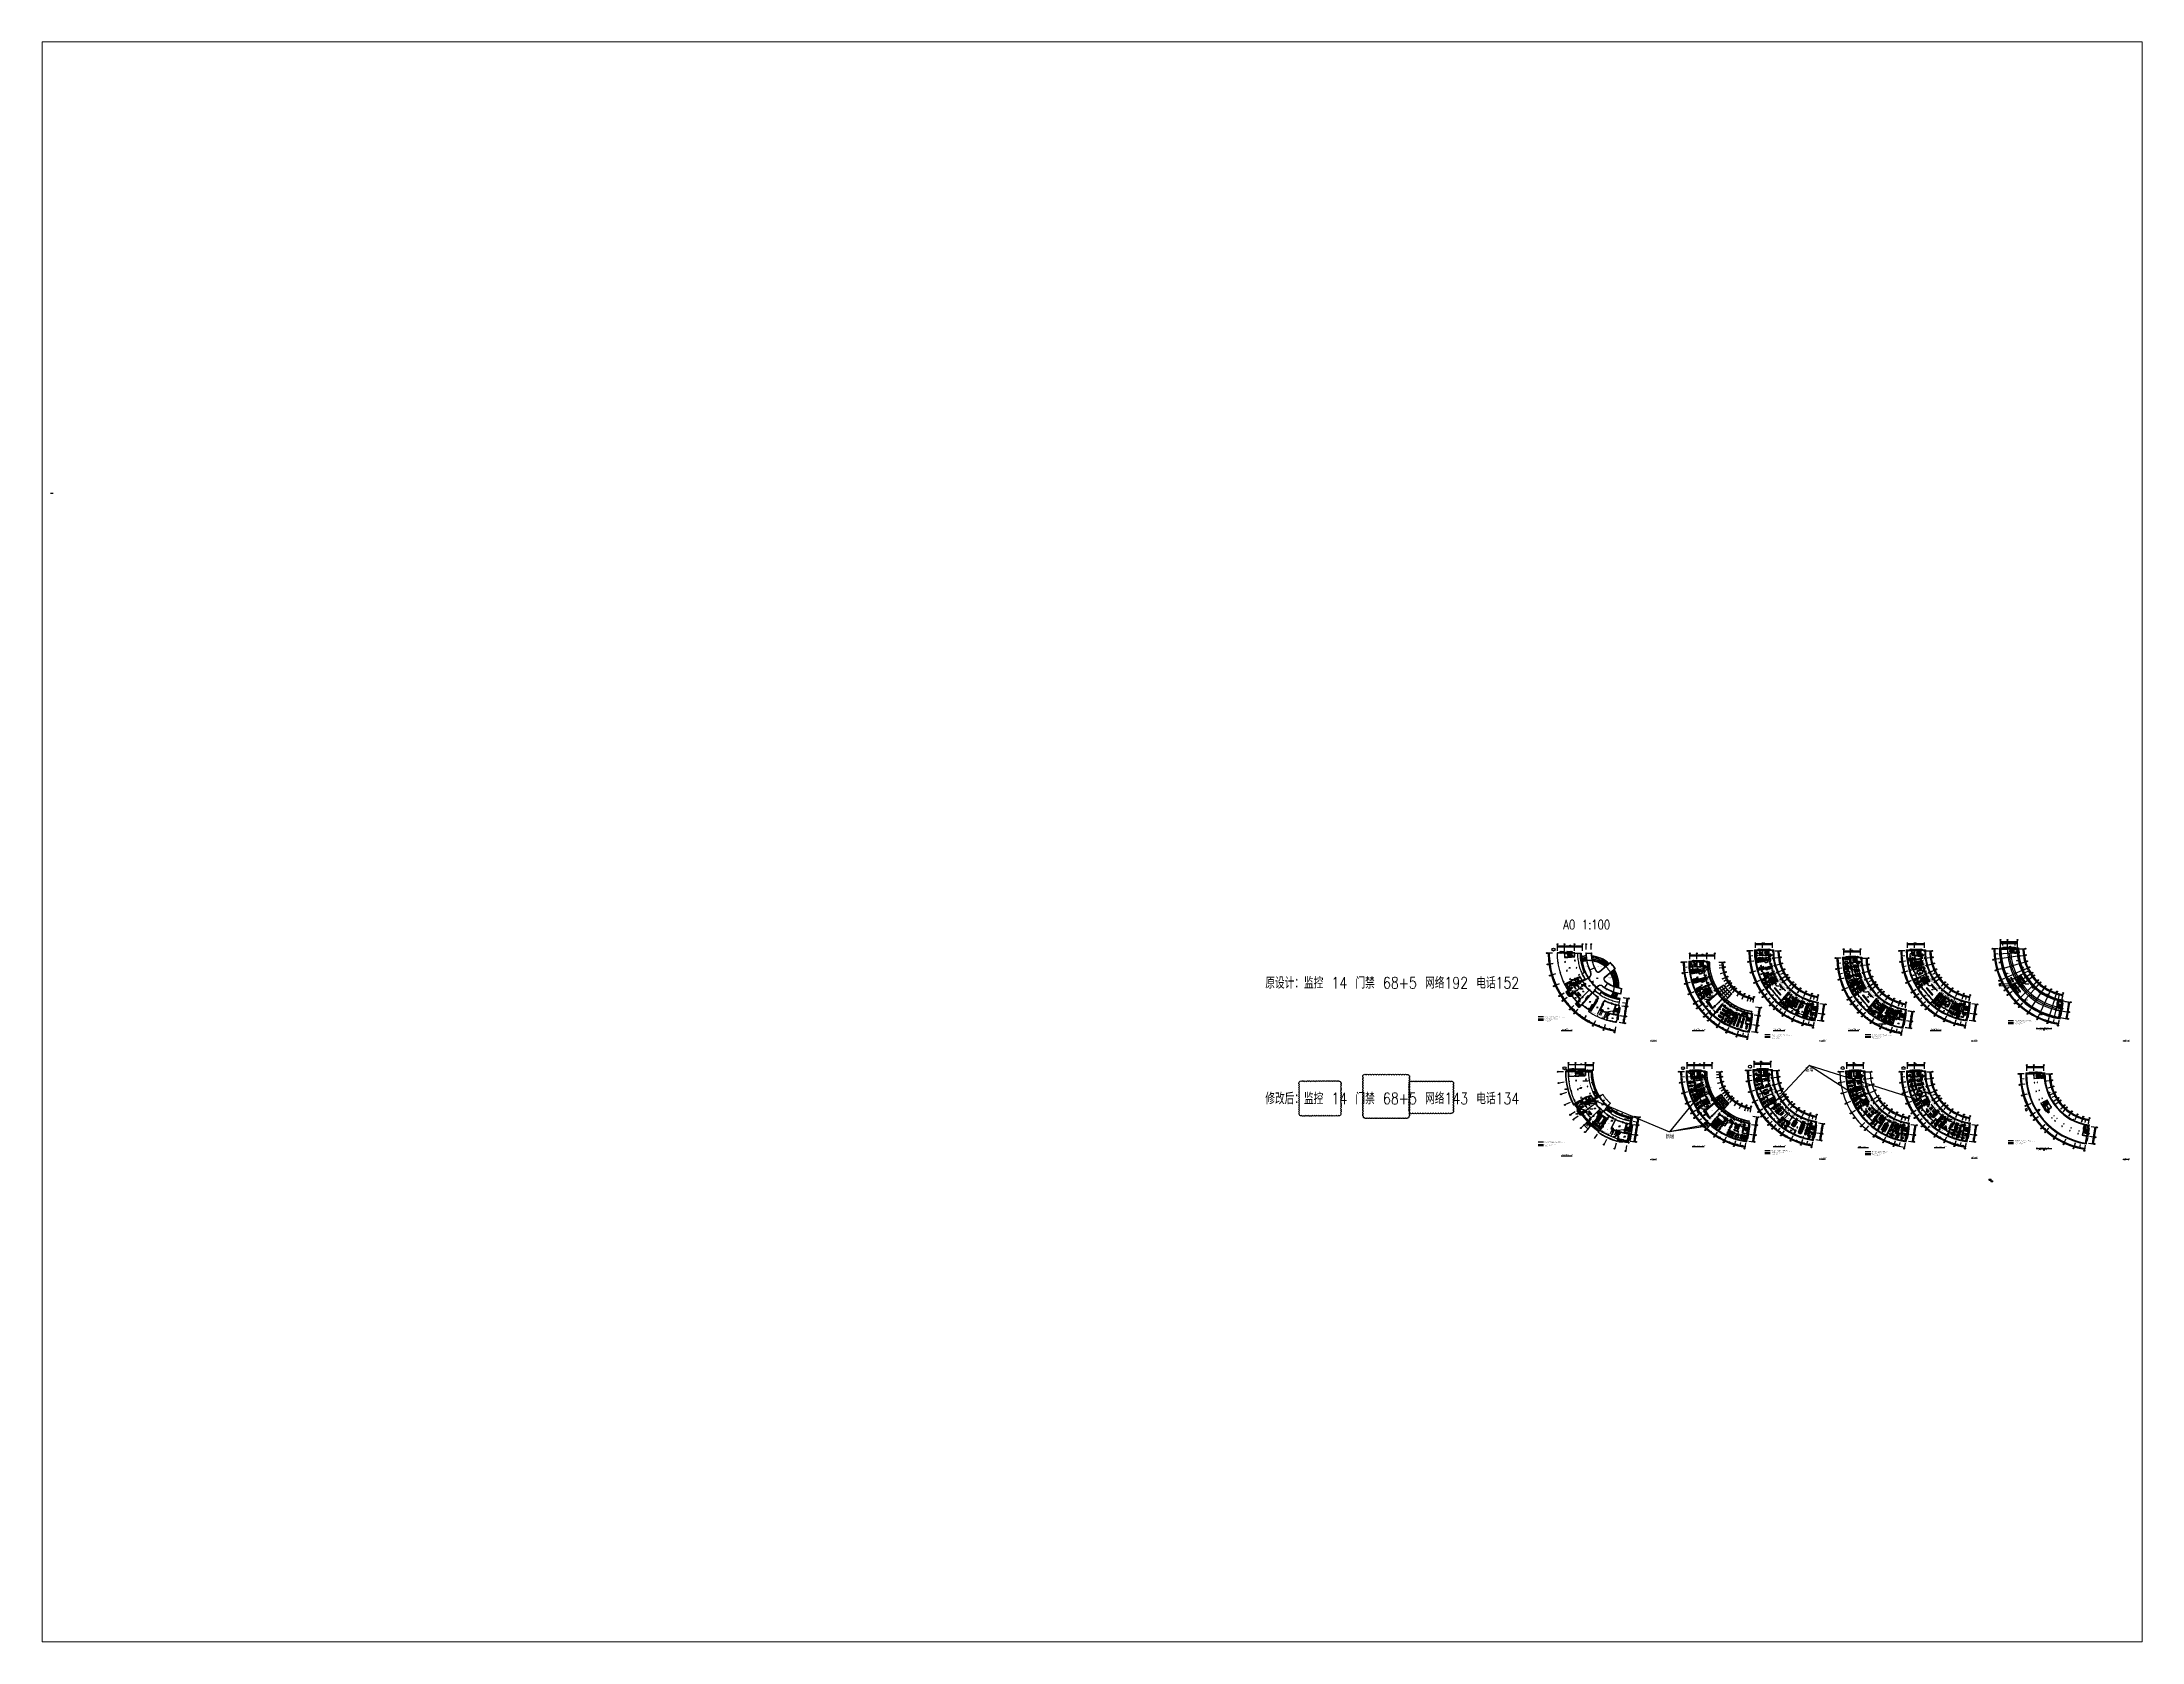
# Paper-space layout 'Layout1' of a CAD drawing. Extents: x 1.05 to 9.45, y 0.8 to 7.2.
# The model-space entities are those that its viewports show. They can reach past a viewport. Long polylines and large blocks are cut down to what shows.
import ezdxf
from ezdxf.enums import TextEntityAlignment as Align

# ---------------------------------------------------------------- set-up
doc = ezdxf.new("R2010")
doc.units = 0
doc.header["$LTSCALE"] = 1000
doc.header["$MEASUREMENT"] = 0
for name, pattern in [('CENTER', [2, 1.25, -0.25, 0.25, -0.25]), ('DASH', [0.35, 0.25, -0.1]), ('DASHDOT', [1, 0.5, -0.25, 0, -0.25]), ('DOTE', [2.42, 2, -0.2, 0.02, -0.2])]:
    doc.linetypes.add(name, pattern=pattern)
for name, color, linetype in [('0-桥架', 120, 'Continuous'), ('0-电气文字', 6, 'Continuous'), ('0-电气设备', 241, 'Continuous'), ('001', 93, 'Continuous'), ('2D', 7, 'Continuous'), ('ACS-建筑底图', 1, 'Continuous'), ('ACS_FFG_FM_F', 7, 'Continuous'), ('ACS_PFG_FL', 2, 'Continuous'), ('ACS_PFG_FM', 7, 'Continuous'), ('ACS_PFG_FM_F', 7, 'Continuous'), ('ACS_PFG_FRZX', 5, 'CENTER'), ('AXIS', 1, 'Continuous'), ('AXIS_TEXT', 7, 'Continuous'), ('COLUMN', 255, 'Continuous'), ('CURTWALL', 4, 'Continuous'), ('DIM-照明', 3, 'Continuous'), ('DIM_ELEV', 3, 'Continuous'), ('DIM_IDEN', 8, 'Continuous'), ('DIM_LEAD', 4, 'Continuous'), ('DIM_SYMB', 3, 'Continuous'), ('DM', 1, 'Continuous'), ('door', 2, 'Continuous'), ('DOOR_FIRE', 4, 'Continuous'), ('DOTE', 8, 'DOTE'), ('EQUIP-消防', 241, 'Continuous'), ('EQUIP-通讯', 6, 'Continuous'), ('EQUIP_地漏', 7, 'Continuous'), ('fur', 253, 'Continuous'), ('H1-S', 1, 'Continuous'), ('HATCH', 8, 'Continuous'), ('INSERT', 7, 'Continuous'), ('LINE', 123, 'Continuous'), ('LVRTY', 153, 'Continuous'), ('LWIRE', 4, 'Continuous'), ('PROMPT', 1, 'Continuous'), ('PUB_HATCH', 8, 'Continuous'), ('PUB_TEXT', 7, 'Continuous'), ('S-提资20140812', 6, 'Continuous'), ('S-消防器材提资', 2, 'Continuous'), ('STAIR', 2, 'Continuous'), ('STAIR-H', 2, 'Continuous'), ('TC填充', 8, 'Continuous'), ('TEL_TEXT', 7, 'Continuous'), ('VPIPE-废水', 31, 'DASH'), ('VPIPE-污水', 2, 'DASH'), ('VPIPE-通气', 3, 'Continuous'), ('VPIPE-雨水', 4, 'DASH'), ('WALL', 255, 'Continuous'), ('WINDOW', 2, 'Continuous'), ('WINDOW_GROUND', 21, 'Continuous'), ('WIRE-照明', 120, 'Continuous'), ('xiugai', 1, 'Continuous'), ('一般线', 7, 'Continuous'), ('卫生间洁具', 8, 'Continuous'), ('填充', 8, 'Continuous'), ('安保设备SA', 241, 'Continuous'), ('室外建筑', 8, 'Continuous'), ('文字-路名', 7, 'Continuous'), ('洁具', 5, 'Continuous'), ('装修家具', 8, 'Continuous'), ('装修家具2', 8, 'Continuous'), ('铺装', 8, 'Continuous'), ('面积标示线', 181, 'Continuous')]:
    doc.layers.add(name, color=color, linetype=linetype)
for name, color, linetype, lineweight in [('04071 FF-TXT', 3, 'Continuous', 25), ('74071 FF-SAN', 4, 'Continuous', 20), ('ACS_DLJ_QYG', 6, 'Continuous', 50), ('ACS_KT_SB', 4, 'Continuous', 35), ('ACS_PFG_F2', 31, 'Continuous', 35), ('KT-SB', 1, 'Continuous', 30)]:
    doc.layers.add(name, color=color, linetype=linetype, lineweight=lineweight)
doc.layers.add('锁定', color=7, linetype='Continuous', plot=False)
doc.styles.add('-DXTGEDITXT', font='GEDITXT', dxfattribs={"bigfont": 'DXT'})
doc.styles.add('-宋体', font='', dxfattribs={"width": 1.3})
doc.styles.add('-黑体', font='simhei.ttf', dxfattribs={"width": 0.8})
doc.styles.add('_HZTXT', font='txt.shx', dxfattribs={"width": 0.8, "bigfont": 'HZTXT.shx'})
doc.styles.add('_TCH_AXIS', font='COMPLEX', dxfattribs={"bigfont": 'GBCBIG'})
doc.styles.add('_TCH_DIM', font='SIMPLEX', dxfattribs={"bigfont": 'GBCBIG'})
doc.styles.add('_TCH_DIM_T3', font='SIMPLEX', dxfattribs={"width": 0.705882, "bigfont": 'GBCBIG'})
doc.styles.add('_TEL_DIM', font='SIMPLEX', dxfattribs={"width": 0.8, "height": 3.5, "bigfont": 'HZTXT'})
doc.styles.add('dim_font', font='', dxfattribs={"width": 0.8})
doc.styles.add('IN-C', font='')
doc.styles.add('IN-E', font='simplex.shx')
doc.styles.get("Standard").update_dxf_attribs({"font": 'haiwenrs.shx', "bigfont": 'hztxt.shx'})
doc.styles.add('TK', font='GEDITXT.SHX', dxfattribs={"width": 0.85, "height": 3.5, "bigfont": 'DXT.SHX'})
doc.styles.add('宋体', font='', dxfattribs={"width": 0.8})
doc.styles.get('-宋体').set_extended_font_data('NSimSun')
doc.styles.get('dim_font').set_extended_font_data('NSimSun')
doc.styles.get('IN-C').set_extended_font_data('SimSun')
doc.styles.get('宋体').set_extended_font_data('SimSun')
doc.linetypes.add('FENCELINE1', pattern='A,0.25,-0.1,[133,ltypeshp.shx,S=0.1,R=0,X=-0.1,Y=0],-0.1,1', length=1.45)
doc.dimstyles.new('_TCH_ARCH&&100', dxfattribs={"dimtxt": 297.5, "dimasz": 100, "dimexe": 250, "dimexo": 300, "dimgap": 126.25, "dimtad": 1, "dimdec": 0, "dimzin": 0, "dimdsep": 46, "dimtxsty": '_TCH_DIM_T3', "dimblk": 'ARCHTICK', "dimcen": 0.09, "dimclrt": 7, "dimazin": 2, "dimtfac": 1, "dimtdec": 0, "dimtix": 1, "dimtmove": 2, "dimatfit": 3, "dimfxl": 1, "dimtolj": 1, "dimtzin": 0, "dimarcsym": 0})
doc.dimstyles.new('_TCH_ARROW&&100', dxfattribs={"dimtxt": 297.5, "dimasz": 200, "dimexe": 250, "dimexo": 300, "dimgap": 126.25, "dimtad": 1, "dimdec": 0, "dimzin": 0, "dimdsep": 46, "dimtxsty": '_TCH_DIM_T3', "dimcen": 0.09, "dimclrt": 7, "dimazin": 2, "dimtfac": 1, "dimtdec": 0, "dimtix": 1, "dimtmove": 2, "dimatfit": 3, "dimfxl": 1, "dimtolj": 1, "dimtzin": 0, "dimarcsym": 0})
doc.dimstyles.new('ANGL', dxfattribs={"dimtxt": 300, "dimasz": 200, "dimexe": 250, "dimexo": 300, "dimgap": 150, "dimtad": 1, "dimdec": 0, "dimzin": 0, "dimdsep": 46, "dimtxsty": 'dim_font', "dimcen": 0.09, "dimclrt": 7, "dimazin": 2, "dimtfac": 1, "dimtdec": 0, "dimtix": 1, "dimtmove": 2, "dimatfit": 3, "dimfxl": 1, "dimtolj": 1, "dimtzin": 0, "dimarcsym": 0})
doc.dimstyles.new('DIMN', dxfattribs={"dimtxt": 250, "dimasz": 1, "dimexe": 250, "dimexo": 300, "dimgap": 0, "dimtad": 0, "dimdec": 0, "dimzin": 0, "dimdsep": 46, "dimtxsty": 'dim_font', "dimblk": 'ARCHTICK', "dimcen": 0.09, "dimclrt": 7, "dimazin": 0, "dimtfac": 1, "dimtdec": 0, "dimtix": 1, "dimtmove": 2, "dimatfit": 3, "dimfxl": 1, "dimtvp": 1, "dimtolj": 1, "dimtzin": 0, "dimarcsym": 0})
doc.dimstyles.get("Standard").update_dxf_attribs({"dimscale": 100, "dimtxt": 3.5, "dimasz": 1, "dimexe": 2.5, "dimexo": 3, "dimgap": 1.5, "dimtad": 1, "dimdec": 0, "dimzin": 0, "dimdsep": 46, "dimtxsty": 'Standard', "dimblk": 'ARCHTICK', "dimcen": 0.09, "dimadec": 0, "dimazin": 0, "dimtfac": 1, "dimtdec": 0, "dimtix": 1, "dimtmove": 2, "dimatfit": 3, "dimfxl": 1, "dimtolj": 1, "dimtzin": 0, "dimarcsym": 0})
pattern_1 = [(45, (0, 0), (-16.83798, 16.83798), [])]
pattern_2 = [(45, (1238865.16, -519110.95), (-33.6759605, 33.6759605), [])]
pattern_3 = [(45, (1177279.657, -359776.823), (-33.67596, 33.67596), [])]
pattern_4 = [(45, (1177822.586, -360765.36), (-33.67596, 33.67596), [])]
pattern_5 = [(45, (1229257.674, -351894.644), (-33.67596, 33.67596), [])]
pattern_6 = [(45, (1298227.88, -357550.95), (-33.67596, 33.67596), [])]
pattern_7 = [(45, (1348157.63, -351894.644), (-33.67596, 33.67596), [])]
pattern_8 = [(45, (1073733.98, -352643.95), (-33.67596, 33.67596), [])]
pattern_9 = [(45, (1243412.11, -628079.96), (-88.38838, 88.38838), [])]
pattern_10 = [(45, (1078280.93, -461702.717), (-33.67596, 33.67596), [])]
pattern_11 = [(45, (1166142.49, -461702.205), (-33.67596, 33.67596), [])]
pattern_12 = [(45, (1166686.356, -462691.257), (-33.67596, 33.67596), [])]
pattern_13 = [(45, (1240279.943, -462691.258), (-33.67596, 33.67596), [])]
pattern_14 = [(45, (1380874.886, -462691.616), (-33.67596, 33.67596), [])]
pattern_15 = [(45, (1462567.005, -462691.52), (-33.67596, 33.67596), [])]

# ---------------------------------------------------------------- blocks, each defined once
blk = doc.blocks.new('$DorLib2D$00000228')
at = {"color": 0}
blk.add_line((0.5, 0), (0, 0.9), dxfattribs=at)
blk.add_arc((0.5, 0), 1, 120, 180, dxfattribs=at)
blk = doc.blocks.new('A$C59BC2475')
at = {"layer": '卫生间洁具', "color": 8}
for p, q in [((15, 226), (50, 150)), ((42, 238), (76, 162))]:
    blk.add_line(p, q, dxfattribs=at)
for radius in [28.6, 19]:
    blk.add_circle((120, 29), radius, dxfattribs=at)
for centre, radius, start, end in [((22, 247), 21.9, 303.788781, 284.812552), ((22, 247), 11.7, 310.714216, 277.887117), ((22, 247), 10.2, 312.695809, 275.905524), ((23, 245), 2.73, 24.300666, 204.300666), ((298, 344), 295, 199.808825, 208.792507), ((-234, 104), 295, 19.808825, 28.792507), ((42, 203), 2.73, 204.300666, 24.300666)]:
    blk.add_arc(centre, radius, start, end, dxfattribs=at)
at = {"layer": '卫生间洁具', "color": 8, "extrusion": (-1.1128e-26, -1.18513e-26, -1)}
for centre in [(59, 165), (59, 164), (63, 156)]:
    blk.add_ellipse(centre, major_axis=(-13.3, -6), ratio=0.44806615, start_param=3.14159265, end_param=6.28318531, dxfattribs=at)
blk = doc.blocks.new('A$C571D7C9D')
at = {"layer": '装修家具2', "color": 8}
for p, q in [((23, 330), (0, 204)), ((55, 67), (57, 172)), ((76, 326), (72, 197)), ((73, 336), (80, 412)), ((468, 336), (460, 412)), ((464, 326), (468, 197)), ((486, 67), (483, 172)), ((517, 330), (540, 204))]:
    blk.add_line(p, q, dxfattribs=at)
for centre, radius, start, end in [((37, 206), 36.8, 183.513216, 345.993192), ((49, 320), 27.9, 12.282685, 157.776521), ((123, 84), 70.3, 194.508299, 247.567296), ((108, 455), 51.9, 121.265029, 299.682518), ((270, 48), 489, 67.261065, 112.738935), ((270, 706), 708, 255.757952, 284.242048), ((270, 41), 394, 69.71341, 110.28659), ((432, 455), 51.9, 240.317482, 58.734971), ((418, 84), 70.3, 292.432704, 345.491701), ((491, 320), 27.9, 22.223479, 167.717315), ((504, 206), 36.8, 194.006808, 356.486784)]:
    blk.add_arc(centre, radius, start, end, dxfattribs=at)
blk = doc.blocks.new('A$C432873B9')
at = {"layer": '装修家具', "color": 8, "linetype": 'ByBlock'}
blk.add_lwpolyline([(1389, -1167), (933, -1557), (2881, -3838), (3338, -3448)], close=True, dxfattribs=at)
at = {"layer": '装修家具', "color": 8, "linetype": 'ByBlock', "rotation": 129.7630150295321}
for p in [(1531, -2693), (2215, -3482)]:
    blk.add_blockref('A$C571D7C9D', p, dxfattribs=at)
blk = doc.blocks.new('A$C3ECB1412')
at = {"layer": '装修家具', "color": 8}
for p, q in [((0, 1500), (0, 0)), ((0, 1500), (0, 0)), ((1500, 1500), (0, 1500)), ((0, 1500), (50, 1500)), ((0, 0), (50, 0)), ((50, 1444), (50, 844)), ((50, 1444), (1450, 1444)), ((50, 844), (50, 0)), ((50, 844), (50, 0)), ((390, 844), (50, 844)), ((50, 144), (350, 144)), ((90, 695), (90, 223)), ((289, 695), (90, 695)), ((90, 223), (289, 223)), ((115, 670), (115, 347)), ((239, 670), (115, 670)), ((115, 347), (239, 347)), ((239, 323), (115, 323)), ((115, 323), (115, 248)), ((115, 248), (239, 248)), ((201, 1278), (496, 1355)), ((201, 1278), (227, 1087)), ((205, 1083), (588, 1184)), ((243, 937), (205, 1083)), ((239, 347), (239, 670)), ((239, 248), (239, 323)), ((626, 1037), (243, 937)), ((244, 1263), (466, 1322)), ((250, 1237), (473, 1295)), ((259, 1205), (482, 1263)), ((268, 1171), (491, 1229)), ((276, 1140), (499, 1199)), ((289, 223), (289, 695)), ((350, 144), (350, 844)), ((390, 844), (1450, 844)), ((496, 1355), (567, 1176)), ((588, 1184), (626, 1037)), ((671, 223), (604, 333)), ((605, 480), (646, 383)), ((719, 246), (669, 365)), ((719, 236), (753, 168)), ((1008, 635), (1043, 536)), ((1081, 386), (1038, 507)), ((1088, 377), (1108, 304)), ((1132, 400), (1108, 527)), ((1450, 1444), (1450, 844)), ((1450, 844), (1450, 544)), ((1450, 544), (1500, 544)), ((1500, 1500), (1500, 544))]:
    blk.add_line(p, q, dxfattribs=at)
for centre, radius, start, end in [((639, 344), 36.8, 35.07349, 197.553466), ((675, 488), 70.3, 133.499386, 186.558383), ((1036, -39), 708, 96.824634, 125.308729), ((691, 242), 27.9, 223.29016, 8.783996), ((795, 137), 51.9, 81.384163, 259.801653), ((800, 575), 489, 268.327747, 313.805616), ((797, 582), 394, 270.780091, 311.353272), ((950, 594), 70.3, 35.57498, 88.633977), ((1074, 512), 36.8, 24.579897, 187.059873), ((1098, 254), 51.9, 322.33171, 140.7492), ((1104, 401), 27.9, 213.349367, 358.843203)]:
    blk.add_arc(centre, radius, start, end, dxfattribs=at)
blk = doc.blocks.new('A$C4CDD4A0C')
at = {"layer": '装修家具', "color": 8}
for p, q in [((222, 1146), (139, 1139)), ((139, 663), (222, 654)), ((371, 1167), (222, 1146)), ((222, 654), (371, 633)), ((260, 1116), (258, 1094)), ((258, 709), (259, 686)), ((288, 1056), (288, 744)), ((386, 1218), (386, 1188)), ((386, 612), (386, 582)), ((395, 628), (682, 628)), ((682, 1234), (402, 1234)), ((402, 566), (682, 566)), ((685, 1173), (405, 1173)), ((682, 1172), (682, 1172)), ((682, 628), (682, 628)), ((697, 1188), (697, 1218)), ((697, 582), (697, 612)), ((794, 744), (794, 1056)), ((794, 1056), (794, 1056)), ((1264, 1482), (1593, 1482)), ((1426, 1634), (1426, 1335))]:
    blk.add_line(p, q, dxfattribs=at)
for points in [[(917, 1400), (917, 1800), (117, 1800), (117, 1400)], [(1717, 0), (1717, 1800), (917, 1800), (917, 0)]]:
    blk.add_lwpolyline(points, close=True, dxfattribs=at)
blk.add_circle((1425, 1482), 86.5, dxfattribs=at)
for centre, radius, start, end in [((1453, 898), 1374, 171.447665, 179.934713), ((1453, 902), 1374, 180.065287, 188.552335), ((133, 1101), 38.4, 81.116599, 176.852102), ((136, 705), 41.7, 190.152352, 273.953093), ((118, 1087), 55.7, 6.302967, 68.043492), ((137, 700), 37.3, 272.693222, 11.282007), ((1455, 900), 1296, 171.447665, 188.552335), ((227, 686), 32.5, 262.663897, 359.919358), ((230, 1117), 30.1, 357.869326, 100.842981), ((1539, 901), 1296, 171.447665, 188.552335), ((405, 1056), 117, 90, 180), ((405, 744), 117, 180, 266.908519), ((402, 1218), 15.6, 90, 180), ((402, 1188), 15.6, 180, 261.041096), ((402, 612), 15.6, 90, 180), ((402, 582), 15.6, 180, 270), ((682, 1218), 15.6, 0, 90), ((682, 1188), 15.6, 270, 0), ((678, 1056), 117, 0, 88.089787), ((678, 744), 117, 271.910213, 0), ((682, 612), 15.6, 0, 90), ((682, 582), 15.6, 270, 0)]:
    blk.add_arc(centre, radius, start, end, dxfattribs=at)
blk = doc.blocks.new('三人沙发1')
at = {"layer": '装修家具', "color": 8}
for p, q in [((1028, 0), (-1028, 0)), ((1017, 55), (-1017, 55)), ((342, 0), (342, -682)), ((-343, 0), (-343, -682))]:
    blk.add_line(p, q, dxfattribs=at)
at = {"layer": '装修家具', "color": 8, "flags": 128}
for points in [[(-1028, -605, -0.41421356), (-1050, -627), (-1161, -627, -0.41421623), (-1183, -605), (-1183, 143, -0.19890415), (-1176, 159, -0.19891103), (-1161, 165), (-1050, 165, -0.41421089), (-1028, 143, -0.41421089)], [(-1028, 66), (-1028, 187, -0.19889594), (-1024, 195, -0.19891237), (-1017, 198), (1017, 198, -0.41420822), (1028, 187), (1028, 66)], [(-1028, 143), (-1028, -638, 0.4142149), (-983, -682), (984, -682, 0.41421356), (1028, -638), (1028, 143)], [(1028, 143, -0.41421356), (1050, 165), (1161, 165, -0.19891237), (1176, 159, -0.19891237), (1183, 143), (1183, -605, -0.41421788), (1161, -627), (1050, -627, -0.41421623), (1028, -605, -0.41421623)]]:
    blk.add_lwpolyline(points, format="xyb", dxfattribs=at)
at = {"layer": '装修家具', "color": 8}
for centre, start, end in [((-1017, 66), 180.000005, 270.000005), ((1017, 66), 270.000005, 0.000005)]:
    blk.add_arc(centre, 11, start, end, dxfattribs=at)
blk = doc.blocks.new('A$C44F7551D')
at = {"layer": '装修家具', "color": 8}
for p, q in [((0, 400), (850, 0)), ((850, 400), (0, 0))]:
    blk.add_line(p, q, dxfattribs=at)
blk.add_lwpolyline([(0, 400), (0, 0), (850, 0), (850, 400)], close=True, dxfattribs=at)
blk = doc.blocks.new('A$C03587EE0')
at = {"layer": '装修家具', "color": 8}
for p, q in [((452, 493), (71, 487)), ((458, 49), (78, 44)), ((478, 538), (131, 533)), ((486, 5), (138, 0))]:
    blk.add_line(p, q, dxfattribs=at)
for centre, radius, start, end in [((750, 275), 750, 166.856804, 194.730803), ((72, 433), 54, 90.793803, 166.856804), ((77, 98), 54, 194.730803, 270.793803), ((750, 275), 660, 161.170034, 200.417573), ((178, 511), 57.9, 164.779281, 203.647043), ((131, 524), 9, 90.793803, 164.779281), ((185, 23), 57.9, 157.940564, 196.808326), ((138, 9), 9, 196.808326, 270.793803), ((452, 439), 54, 24.942819, 90.793803), ((457, 103), 54, 270.793803, 336.644788), ((478, 529), 9, 16.808326, 90.793803), ((432, 515), 57.9, 328.473598, 16.808326), ((485, 14), 9, 270.793803, 344.779281), ((438, 27), 57.9, 344.779281, 33.114009), ((81, 266), 464, 336.644788, 24.942819)]:
    blk.add_arc(centre, radius, start, end, dxfattribs=at)
blk = doc.blocks.new('A$C40867F42')
at = {"layer": '装修家具', "color": 8}
blk.add_lwpolyline([(-40032, -14249), (-38832, -14249), (-38832, -11763), (-40032, -11763)], close=True, dxfattribs=at)
at = {"layer": '装修家具', "color": 8, "xscale": -1}
for p, rotation in [((-40630, -12003), 180.7938034227225), ((-40630, -12749), 180.7938034227225), ((-40630, -13495), 180.7938034227225), ((-39173, -11164), 90.793803449409)]:
    blk.add_blockref('A$C03587EE0', p, dxfattribs=dict(at, rotation=rotation))
at = {"layer": '装修家具', "color": 8}
for p, rotation in [((-39173, -14847), 89.20619653099655), ((-38234, -12003), 179.2061965576802), ((-38233, -12749), 179.2061965576802), ((-38233, -13495), 179.2061965576802)]:
    blk.add_blockref('A$C03587EE0', p, dxfattribs=dict(at, rotation=rotation))
blk = doc.blocks.new('A$C74C77CB6')
at = {"layer": '装修家具', "color": 8}
for name, p, rotation in [('A$C3ECB1412', (-6144, 5805), 278.1020870156908), ('A$C3ECB1412', (-4659, 6017), 278.1020870156908), ('A$C3ECB1412', (-3174, 6228), 278.1020870156908), ('A$C40867F42', (-17557, 42457), 98.74285959330632), ('A$C44F7551D', (1323, 645), 196.1954635542392), ('A$C44F7551D', (2139, 882), 196.1954635542392), ('A$C44F7551D', (2955, 1119), 196.1954635542392), ('A$C44F7551D', (3772, 1356), 196.1954635542392), ('A$C44F7551D', (4588, 1593), 196.1954635542392)]:
    blk.add_blockref(name, p, dxfattribs=dict(at, rotation=rotation))
at = {"layer": '装修家具', "color": 8, "xscale": -1, "rotation": 286.1999999422704}
for p in [(-4582, -1435), (-3141, -1017), (-1701, -598)]:
    blk.add_blockref('A$C3ECB1412', p, dxfattribs=at)
blk = doc.blocks.new('A$C208920FE')
at = {"layer": '装修家具', "color": 8}
for name, p, rotation in [('A$C3ECB1412', (-1777, -360), 286.1999999422455), ('A$C40867F42', (-22431, 32468), 109.3149641587555), ('A$C3ECB1412', (-4658, -1197), 286.1999999422455), ('A$C3ECB1412', (-3218, -779), 286.1999999422455), ('A$C44F7551D', (3461, -5254), 204.2999755602116), ('A$C44F7551D', (4236, -4904), 204.2999755602116), ('A$C44F7551D', (5011, -4555), 204.2999755602116), ('A$C44F7551D', (5785, -4205), 204.2999755602116), ('A$C44F7551D', (6560, -3855), 204.2999755602116)]:
    blk.add_blockref(name, p, dxfattribs=dict(at, rotation=rotation))
at = {"layer": '装修家具', "color": 8, "xscale": -1, "rotation": 294.2999773232539}
for p in [(-2070, -8191), (-703, -7573), (664, -6956)]:
    blk.add_blockref('A$C3ECB1412', p, dxfattribs=at)
blk = doc.blocks.new('A$C0A380173')
at = {"layer": '装修家具', "color": 8, "xscale": -1, "rotation": 298.0000027539319}
for p in [(2411, -1838), (1087, -2542)]:
    blk.add_blockref('A$C3ECB1412', p, dxfattribs=at)
blk = doc.blocks.new('A$C508025E3')
at = {"layer": '装修家具', "color": 8}
blk.add_lwpolyline([(10074, 3724), (10789, 4688), (8862, 6118), (8147, 5155)], close=True, dxfattribs=at)
for name, p, rotation in [('A$C44F7551D', (922, -13), 48.59999994228166), ('A$C44F7551D', (1484, 625), 48.59999994228166), ('A$C44F7551D', (2046, 1262), 48.59999994228166), ('A$C44F7551D', (2608, 1900), 48.59999994228166), ('A$C3ECB1412', (5518, 2671), 52.85430307116091), ('A$C44F7551D', (5314, -535), 52.64999994227651), ('A$C3ECB1412', (6714, 1765), 52.85430307116091), ('A$C3ECB1412', (7909, 860), 52.85430307116091), ('A$C3ECB1412', (9105, -46), 52.85430307116091), ('A$C44F7551D', (10436, 2451), 236.699999942282), ('A$C44F7551D', (10903, 3161), 236.699999942282), ('A$C44F7551D', (11370, 3872), 236.699999942282), ('A$C44F7551D', (3767, -2562), 52.64999994227651), ('A$C44F7551D', (4283, -1886), 52.64999994227651), ('A$C44F7551D', (4798, -1210), 52.64999994227651)]:
    blk.add_blockref(name, p, dxfattribs=dict(at, rotation=rotation))
at = {"layer": '装修家具', "color": 8, "xscale": -1}
for p, rotation in [((2634, 1182), 138.2514213707558), ((5229, -1112), 144.2177402401656)]:
    blk.add_blockref('A$C4CDD4A0C', p, dxfattribs=dict(at, rotation=rotation))
blk = doc.blocks.new('A$C52362D09')
at = {"layer": '装修家具', "color": 8, "xscale": -1, "rotation": 60.74999994224634}
for p in [(4012, 475), (5185, 2569), (2839, -1619)]:
    blk.add_blockref('A$C3ECB1412', p, dxfattribs=at)
at = {"layer": '装修家具', "color": 8, "rotation": 240.7499999422412}
for p in [(4012, 475), (5185, 2569), (2839, -1619)]:
    blk.add_blockref('A$C3ECB1412', p, dxfattribs=at)
blk = doc.blocks.new('A$C74E47217')
at = {"layer": '装修家具', "color": 8}
for name, p, rotation in [('A$C40867F42', (-38912, 7471), 153.4840205282171), ('A$C3ECB1412', (-2318, -5087), 334.8010235147743), ('A$C3ECB1412', (-1680, -3730), 334.8010235147743)]:
    blk.add_blockref(name, p, dxfattribs=dict(at, rotation=rotation))
at = {"layer": '装修家具', "color": 8, "xscale": -1, "rotation": 342.8999998845244}
for p in [(6594, -513), (4389, -7681), (4830, -6248), (5271, -4814), (5712, -3380), (6153, -1947)]:
    blk.add_blockref('A$C3ECB1412', p, dxfattribs=at)
blk = doc.blocks.new('A$C6DCB248D')
at = {"layer": '装修家具', "color": 8}
for p, q in [((50, 1272), (50, 672)), ((50, 1272), (50, 672)), ((1250, 1272), (50, 1272)), ((50, 1272), (100, 1272)), ((1250, 672), (50, 672)), ((1250, 1272), (1250, 672))]:
    blk.add_line(p, q, dxfattribs=at)
at = {"layer": '装修家具2', "color": 8}
for p, q in [((403, 207), (380, 334)), ((435, 471), (437, 366)), ((456, 212), (452, 341)), ((453, 202), (460, 126)), ((847, 202), (840, 126)), ((844, 212), (848, 341)), ((865, 471), (863, 366)), ((897, 207), (920, 334))]:
    blk.add_line(p, q, dxfattribs=at)
for centre, radius, start, end in [((417, 332), 36.8, 14.006808, 176.486784), ((429, 218), 27.9, 202.223479, 347.717315), ((503, 453), 70.3, 112.432704, 165.491701), ((488, 82), 51.9, 60.317482, 238.734971), ((650, 489), 489, 247.261065, 292.738935), ((650, -168), 708, 75.757952, 104.242048), ((650, 497), 394, 249.71341, 290.28659), ((812, 82), 51.9, 301.265029, 119.682518), ((797, 453), 70.3, 14.508299, 67.567296), ((871, 218), 27.9, 192.282685, 337.776521), ((883, 332), 36.8, 3.513216, 165.993192)]:
    blk.add_arc(centre, radius, start, end, dxfattribs=at)
blk = doc.blocks.new('A$C011C4558')
at = {"layer": '装修家具', "color": 8}
blk.add_lwpolyline([(0, 1200), (2999, 1200), (2999, 1280), (0, 1280)], close=True, dxfattribs=at)
at = {"layer": '装修家具', "color": 8, "xscale": -1, "rotation": 90}
for p in [(1272, 2530), (1272, 1250), (2771, 2530), (2771, 1250)]:
    blk.add_blockref('A$C6DCB248D', p, dxfattribs=at)
blk = doc.blocks.new('A$C1D562E84')
at = {"layer": '装修家具', "color": 8}
for p, rotation in [((1931, -1026), 7.74748324995508), ((2659, -4471), 12.45405181787553)]:
    blk.add_blockref('A$C011C4558', p, dxfattribs=dict(at, rotation=rotation))
at = {"layer": '装修家具', "color": 8, "xscale": -1, "rotation": 197.1606203857971}
blk.add_blockref('A$C011C4558', (2914, -5480), dxfattribs=at)
blk = doc.blocks.new('A$C78281EE0')
at = {"layer": '装修家具', "color": 8}
for p, q in [((422, 3127), (225, 3122)), ((422, 2543), (225, 2548)), ((425, 3068), (230, 3053)), ((425, 2602), (230, 2617)), ((440, 3355), (244, 3376)), ((440, 2315), (244, 2294)), ((449, 3414), (256, 3445)), ((449, 2257), (256, 2226)), ((487, 3878), (291, 3879)), ((487, 1793), (291, 1792)), ((488, 1733), (291, 1722)), ((488, 3937), (292, 3948)), ((503, 4178), (309, 4217)), ((502, 1492), (309, 1454)), ((516, 1435), (326, 1386)), ((516, 4236), (327, 4284)), ((596, 4695), (401, 4713)), ((596, 976), (401, 957)), ((602, 917), (407, 888)), ((603, 4754), (408, 4782)), ((444, 3078), (437, 3078)), ((444, 3078), (437, 3078)), ((444, 2592), (437, 2593)), ((467, 2268), (459, 2267)), ((467, 3402), (460, 3403)), ((507, 3886), (499, 3887)), ((507, 3886), (499, 3886)), ((506, 1784), (499, 1784)), ((506, 1784), (499, 1784)), ((533, 4223), (526, 4225)), ((533, 4223), (526, 4224)), ((533, 1448), (526, 1446)), ((533, 1448), (526, 1446)), ((616, 4701), (609, 4702)), ((616, 969), (609, 968)), ((2486, 5071), (960, 5070)), ((960, 739), (2486, 739)), ((1431, 5388), (1436, 5585)), ((1431, 422), (1436, 225)), ((1480, 5365), (1481, 5372)), ((1480, 444), (1481, 437)), ((1490, 5384), (1505, 5579)), ((1490, 425), (1506, 230)), ((1956, 5384), (1941, 5579)), ((1956, 425), (1941, 230)), ((1966, 5365), (1965, 5372)), ((1966, 5365), (1966, 5372)), ((1966, 444), (1966, 437)), ((1966, 444), (1966, 437)), ((2015, 5388), (2010, 5585)), ((2015, 422), (2010, 225)), ((2830, 4701), (2837, 4702)), ((2830, 969), (2838, 968)), ((2844, 4754), (3039, 4782)), ((2844, 917), (3039, 888)), ((2850, 4695), (3045, 4713)), ((2850, 976), (3045, 957)), ((2913, 4223), (2920, 4225)), ((2913, 4223), (2920, 4224)), ((2913, 1448), (2921, 1446)), ((2913, 1448), (2920, 1446)), ((2930, 4236), (3119, 4284)), ((2930, 1435), (3120, 1387)), ((2940, 3886), (2947, 3887)), ((2940, 3886), (2947, 3886)), ((2940, 1784), (2947, 1784)), ((2940, 1784), (2947, 1784)), ((2944, 4178), (3137, 4217)), ((2944, 1492), (3137, 1454)), ((2958, 3937), (3155, 3948)), ((2958, 1733), (3155, 1722)), ((2959, 3878), (3155, 3879)), ((2959, 1793), (3155, 1792)), ((2980, 3402), (2987, 3403)), ((2980, 2268), (2987, 2267)), ((2997, 3414), (3191, 3445)), ((2998, 2257), (3191, 2226)), ((3002, 3078), (3010, 3078)), ((3002, 3078), (3009, 3078)), ((3002, 2592), (3010, 2593)), ((3006, 3355), (3202, 3376)), ((3006, 2315), (3202, 2294)), ((3021, 3068), (3216, 3053)), ((3021, 2602), (3216, 2617)), ((3025, 3127), (3222, 3122)), ((3025, 2543), (3222, 2548))]:
    blk.add_line(p, q, dxfattribs=at)
for centre, radius, start, end in [((1574, 2835), 1587, 172.592988, 187.411526), ((76, 2996), 87.7, 30.394944, 149.60957), ((76, 2675), 87.7, 210.394944, 329.60957), ((1613, 2119), 1587, 177.282005, 192.100543), ((1613, 3552), 1587, 167.886176, 182.704714), ((106, 3515), 87.7, 205.688132, 324.902758), ((106, 2156), 87.7, 35.083961, 154.298587), ((133, 3834), 87.7, 25.688132, 144.902758), ((132, 1836), 87.7, 215.083961, 334.298587), ((1688, 4268), 1587, 162.723901, 177.542439), ((184, 4367), 87.7, 200.525857, 319.740483), ((184, 1303), 87.7, 40.246236, 159.460862), ((1688, 1402), 1587, 182.44428, 197.262818), ((690, 2835), 577, 159.211211, 200.793303), ((241, 2862), 203, 98.097493, 116.384247), ((241, 2811), 203, 243.790045, 262.667545), ((732, 2046), 577, 163.900228, 205.48232), ((732, 3624), 577, 154.504399, 196.086491), ((239, 4683), 87.7, 20.525857, 139.740483), ((239, 988), 87.7, 220.246236, 339.460862), ((282, 3637), 203, 239.083233, 257.960733), ((282, 2034), 203, 102.025986, 120.903486), ((238, 3089), 36.3, 112.158679, 257.135966), ((238, 2582), 36.3, 102.868548, 247.845835), ((286, 3688), 203, 93.390681, 111.677435), ((286, 1983), 203, 248.309284, 266.596038), ((261, 2262), 36.3, 116.847696, 261.824983), ((261, 3409), 36.3, 98.161736, 243.139023), ((818, 4420), 577, 149.342124, 190.924216), ((817, 1251), 577, 169.062503, 210.644595), ((370, 4470), 203, 233.75118, 252.037934), ((370, 1200), 203, 107.948785, 126.235539), ((302, 3914), 36.3, 107.451867, 252.429154), ((302, 1757), 36.3, 107.557565, 252.534852), ((329, 4248), 36.3, 92.999461, 237.976748), ((328, 1423), 36.3, 122.009971, 266.987258), ((378, 1150), 203, 253.641337, 272.518837), ((379, 4521), 203, 87.467882, 106.345382), ((416, 4747), 36.3, 102.289592, 247.266879), ((415, 924), 36.3, 112.71984, 257.697127), ((411, 3097), 32, 296.045367, 71.286092), ((411, 2574), 32, 288.718422, 63.959147), ((433, 3386), 32, 284.01161, 59.252335), ((432, 2284), 32, 300.734384, 75.975109), ((453, 2977), 102, 16.110917, 95.002257), ((453, 2694), 102, 265.002257, 343.893597), ((484, 3502), 102, 260.295445, 339.186785), ((484, 2168), 102, 20.799934, 99.691274), ((476, 3908), 32, 291.338555, 66.57928), ((475, 1763), 32, 293.407439, 68.648164), ((497, 1461), 32, 305.896659, 81.137384), ((498, 4210), 32, 278.849335, 54.09006), ((507, 1886), 102, 269.691274, 348.582614), ((507, 3785), 102, 11.404105, 90.295445), ((559, 4321), 102, 255.13317, 334.02451), ((559, 1350), 102, 25.962209, 104.853549), ((-145, 2835), 716, 346.277263, 13.727251), ((-100, 3693), 716, 341.570451, 9.020439), ((-101, 1978), 716, 350.96628, 18.416268), ((587, 4725), 32, 286.17628, 61.417005), ((587, 945), 32, 298.569714, 73.810439), ((608, 4600), 102, 6.24183, 85.13317), ((607, 1070), 102, 274.853549, 353.744889), ((-6, 1108), 716, 356.128555, 23.578543), ((-6, 4563), 716, 336.408176, 3.858164), ((8991, 2905), 8318, 164.908556, 195.095958), ((1461, 5398), 32, 198.718422, 333.959147), ((1462, 411), 32, 26.045367, 161.286092), ((1470, 5571), 36.3, 12.868548, 157.845835), ((1470, 238), 36.3, 202.158679, 347.135966), ((1563, 5734), 87.7, 120.394944, 239.60957), ((1563, 76), 87.7, 120.394944, 239.60957), ((1581, 5356), 102, 175.002257, 253.893597), ((1582, 453), 102, 106.110917, 185.002257), ((1699, 5568), 203, 153.790045, 172.667545), ((1699, 241), 203, 187.336969, 206.214469), ((1723, 4235), 1587, 82.592988, 97.411526), ((1723, 5119), 577, 69.211211, 110.793303), ((1723, 690), 577, 249.211211, 290.793303), ((1723, 1574), 1587, 262.592988, 277.411526), ((1723, 5954), 716, 256.277263, 283.727251), ((1723, -145), 716, 76.277263, 103.727251), ((1865, 5356), 102, 286.110917, 5.002257), ((1865, 453), 102, 355.002257, 73.893597), ((1883, 5734), 87.7, 300.394944, 59.60957), ((1884, 76), 87.7, 300.394944, 59.60957), ((1750, 5568), 203, 8.097493, 26.384247), ((1750, 241), 203, 333.620267, 351.907021), ((1976, 5571), 36.3, 22.158679, 167.135966), ((1977, 238), 36.3, 192.868548, 337.845835), ((1985, 5398), 32, 206.045367, 341.286092), ((1985, 411), 32, 18.718422, 153.959147), ((-5545, 2905), 8318, 344.904042, 15.091873), ((3452, 4563), 716, 176.142265, 203.592253), ((3452, 1108), 716, 156.421885, 183.871873), ((2838, 4600), 102, 94.867259, 173.758599), ((2839, 1070), 102, 186.255539, 265.146879), ((2887, 4321), 102, 205.975919, 284.867259), ((2887, 1350), 102, 75.146879, 154.038219), ((2859, 4725), 32, 118.583424, 253.824149), ((2859, 945), 32, 106.189989, 241.430714), ((3547, 3693), 716, 170.97999, 198.429978), ((3547, 1978), 716, 161.584161, 189.034149), ((2939, 3785), 102, 89.704984, 168.596324), ((2939, 1886), 102, 191.417815, 270.309155), ((2962, 3502), 102, 200.813644, 279.704984), ((2963, 2168), 102, 80.309155, 159.200495), ((3591, 2835), 716, 166.273178, 193.723166), ((2993, 2977), 102, 84.998172, 163.889512), ((2993, 2694), 102, 196.106832, 274.998172), ((2949, 4210), 32, 125.910369, 261.151094), ((2949, 1461), 32, 98.863044, 234.103769), ((2971, 3908), 32, 113.421149, 248.661874), ((2971, 1763), 32, 111.352265, 246.59299), ((3014, 3386), 32, 120.748094, 255.988819), ((3014, 2284), 32, 104.02532, 239.266045), ((3035, 3097), 32, 108.714337, 243.955062), ((3035, 2574), 32, 116.041282, 251.282007), ((3031, 4747), 36.3, 292.73355, 77.710837), ((3031, 924), 36.3, 282.303301, 67.280588), ((3068, 4521), 203, 73.655047, 92.532547), ((3068, 1150), 203, 267.481591, 286.359091), ((3118, 4248), 36.3, 302.023681, 87.000968), ((3118, 1423), 36.3, 273.01317, 57.990457), ((3207, 4683), 87.7, 40.259946, 159.474572), ((2629, 4420), 577, 349.076213, 30.658305), ((2629, 1251), 577, 329.355833, 10.937925), ((3207, 988), 87.7, 200.539566, 319.754192), ((3076, 4470), 203, 287.962495, 306.249249), ((3077, 1200), 203, 53.764889, 72.051643), ((3144, 3914), 36.3, 287.571275, 72.548562), ((3144, 1757), 36.3, 287.465577, 72.442864), ((3160, 3688), 203, 68.322994, 86.609748), ((3160, 1983), 203, 273.404391, 291.691145), ((3185, 3409), 36.3, 296.861406, 81.838693), ((3186, 2262), 36.3, 278.175446, 63.152733), ((3262, 4367), 87.7, 220.259946, 339.474572), ((3262, 1303), 87.7, 20.539566, 139.754192), ((3164, 3637), 203, 282.039696, 300.917196), ((3164, 2034), 203, 59.096943, 77.974443), ((3208, 3089), 36.3, 282.864463, 67.84175), ((3208, 2582), 36.3, 292.154594, 77.131881), ((3206, 2811), 203, 277.332884, 296.210384), ((3206, 2862), 203, 63.616182, 81.902936), ((3314, 3834), 87.7, 35.097671, 154.312297), ((2714, 3624), 577, 343.913938, 25.49603), ((2714, 2046), 577, 334.518109, 16.100201), ((3314, 1836), 87.7, 205.701842, 324.916468), ((3340, 3515), 87.7, 215.097671, 334.312297), ((3340, 2156), 87.7, 25.701842, 144.916468), ((1758, 4268), 1587, 2.45799, 17.276528), ((1759, 1402), 1587, 342.73761, 357.556148), ((3371, 2996), 87.7, 30.390859, 149.605485), ((2756, 2835), 577, 339.207126, 20.789218), ((3371, 2675), 87.7, 210.390859, 329.605485), ((1834, 3552), 1587, 357.295715, 12.114253), ((1834, 2119), 1587, 347.899886, 2.718424), ((1872, 2835), 1587, 352.588903, 7.407441)]:
    blk.add_arc(centre, radius, start, end, dxfattribs=at)
blk = doc.blocks.new('A$C137048A1')
at = {"layer": '装修家具', "color": 8}
for p, q in [((1366, 1009), (1366, 1289)), ((1382, 1304), (1412, 1304)), ((1412, 993), (1382, 993)), ((1428, 1289), (1428, 1289)), ((1428, 1003), (1428, 1289)), ((1454, 830), (1433, 978)), ((1463, 746), (1454, 830)), ((1509, 865), (1486, 866)), ((1544, 1401), (1856, 1401)), ((1856, 896), (1544, 896)), ((1856, 1401), (1856, 1401)), ((1916, 867), (1894, 865)), ((1946, 830), (1939, 746)), ((1967, 978), (1946, 830)), ((1972, 1289), (1972, 1289)), ((1973, 1292), (1973, 1013)), ((1988, 1304), (2018, 1304)), ((2018, 993), (1988, 993)), ((2034, 1289), (2034, 1009))]:
    blk.add_line(p, q, dxfattribs=at)
for points in [[(650, 2424), (2750, 2424), (2750, 1524), (650, 1524)], [(1267, 1524), (2133, 1524), (2133, 2009), (1267, 2009)], [(2350, 1524), (2750, 1524), (2750, 724), (2350, 724)]]:
    blk.add_lwpolyline(points, close=True, dxfattribs=at)
for centre, radius, start, end in [((1382, 1289), 15.6, 90, 180), ((1382, 1009), 15.6, 180, 270), ((1412, 1289), 15.6, 0, 90), ((1412, 1009), 15.6, 270, 0), ((1544, 1285), 117, 90, 178.089787), ((1544, 1013), 117, 183.091481, 270), ((1486, 834), 32.5, 90.080642, 187.336103), ((1500, 744), 37.3, 78.717993, 177.306778), ((1505, 743), 41.7, 176.046907, 259.847648), ((1702, 2060), 1374, 261.447665, 269.934713), ((1700, 2062), 1296, 261.447665, 278.552335), ((1702, 2147), 1296, 261.447665, 278.552335), ((1698, 2060), 1374, 270.065287, 278.552335), ((1856, 1285), 117, 1.910213, 90), ((1856, 1013), 117, 270, 0), ((1887, 725), 55.7, 21.956508, 83.697033), ((1901, 740), 38.4, 273.147898, 8.883401), ((1917, 837), 30.1, 349.157019, 92.130674), ((1988, 1289), 15.6, 90, 180), ((1988, 1009), 15.6, 188.958904, 270), ((2018, 1289), 15.6, 0, 90), ((2018, 1009), 15.6, 270, 0)]:
    blk.add_arc(centre, radius, start, end, dxfattribs=at)
at = {"layer": '装修家具2', "color": 8}
for p, q in [((1043, 2835), (1020, 2709)), ((1074, 2572), (1077, 2677)), ((1092, 2841), (1099, 2917)), ((1096, 2831), (1092, 2702)), ((1487, 2841), (1480, 2917)), ((1484, 2831), (1487, 2702)), ((1505, 2572), (1503, 2677)), ((1537, 2835), (1560, 2709)), ((1825, 2835), (1801, 2709)), ((1856, 2572), (1859, 2677)), ((1874, 2841), (1881, 2917)), ((1878, 2831), (1874, 2702)), ((2269, 2841), (2262, 2917)), ((2266, 2831), (2269, 2702)), ((2287, 2572), (2285, 2677)), ((2319, 2835), (2342, 2709))]:
    blk.add_line(p, q, dxfattribs=at)
for centre, radius, start, end in [((1056, 2711), 36.8, 183.513216, 345.993192), ((1068, 2825), 27.9, 12.282685, 157.776521), ((1142, 2589), 70.3, 194.508299, 247.567296), ((1127, 2960), 51.9, 121.265029, 299.682518), ((1290, 2553), 489, 67.261065, 112.738935), ((1290, 3211), 708, 255.757952, 284.242048), ((1290, 2546), 394, 69.71341, 110.28659), ((1452, 2960), 51.9, 240.317482, 58.734971), ((1437, 2589), 70.3, 292.432704, 345.491701), ((1511, 2825), 27.9, 22.223479, 167.717315), ((1523, 2711), 36.8, 194.006808, 356.486784), ((1838, 2711), 36.8, 183.513216, 345.993192), ((1850, 2825), 27.9, 12.282685, 157.776521), ((1924, 2589), 70.3, 194.508299, 247.567296), ((1909, 2960), 51.9, 121.265029, 299.682518), ((2072, 2553), 489, 67.261065, 112.738935), ((2072, 3211), 708, 255.757952, 284.242048), ((2072, 2546), 394, 69.71341, 110.28659), ((2234, 2960), 51.9, 240.317482, 58.734971), ((2219, 2589), 70.3, 292.432704, 345.491701), ((2293, 2825), 27.9, 22.223479, 167.717315), ((2305, 2711), 36.8, 194.006808, 356.486784)]:
    blk.add_arc(centre, radius, start, end, dxfattribs=at)
at = {"layer": '装修家具', "color": 8, "rotation": 179.9999999999997}
for p in [(850, 400), (1700, 400), (2550, 400), (3400, 400)]:
    blk.add_blockref('A$C44F7551D', p, dxfattribs=at)
blk = doc.blocks.new('A$C5F023CF5')
at = {"layer": '装修家具', "color": 8}
for p, q in [((682, 155), (682, 840)), ((737, 166), (737, 829))]:
    blk.add_line(p, q, dxfattribs=at)
at = {"layer": '装修家具', "color": 8, "flags": 128}
for points in [[(825, 840), (44, 840, 0.4142149), (0, 796), (0, 199, 0.41421356), (44, 155), (825, 155)], [(77, 840, -0.41421356), (55, 862), (55, 973, -0.41421623), (77, 995), (825, 995, -0.19890415), (841, 989, -0.19891103), (847, 973), (847, 862, -0.41421089), (825, 840, -0.41421089)], [(825, 155, -0.41421356), (847, 133), (847, 22, -0.19891237), (841, 6, -0.19891237), (825, 0), (77, 0, -0.41421788), (55, 22), (55, 133, -0.41421623), (77, 155, -0.41421623)], [(748, 840), (869, 840, -0.19889594), (877, 837, -0.19891237), (880, 829), (880, 166, -0.41420822), (869, 155), (748, 155)]]:
    blk.add_lwpolyline(points, format="xyb", dxfattribs=at)
at = {"layer": '装修家具', "color": 8}
for centre, start, end in [((748, 829), 89.999997, 179.999997), ((748, 166), 179.999997, 269.999997)]:
    blk.add_arc(centre, 11, start, end, dxfattribs=at)
blk = doc.blocks.new('A$C1D7F0C7F')
at = {"layer": '装修家具'}
for points in [[(735, 152), (135, 152), (135, 752), (735, 752)], [(3535, 152), (4135, 152), (4135, 752), (3535, 752)]]:
    blk.add_lwpolyline(points, close=True, dxfattribs=at)
at = {"layer": '装修家具', "color": 8}
blk.add_lwpolyline([(1485, 1767), (2785, 1767), (2785, 1167), (1485, 1167)], close=True, dxfattribs=at)
at = {"layer": '装修家具', "xscale": -1}
blk.add_blockref('A$C5F023CF5', (880, 982), dxfattribs=at)
at = {"layer": '装修家具', "color": 8, "rotation": 179.9999919180233}
blk.add_blockref('三人沙发1', (2135, 198), dxfattribs=at)
at = {"layer": '装修家具'}
blk.add_blockref('A$C5F023CF5', (3389, 982), dxfattribs=at)
blk = doc.blocks.new('A$C20E20CC7')
at = {"layer": '装修家具'}
for p, q in [((2000, 0), (2000, 450)), ((2000, 425), (3000, 425)), ((2000, 25), (3000, 25))]:
    blk.add_line(p, q, dxfattribs=at)
for points in [[(2000, 450), (0, 450), (0, 0), (2000, 0)], [(3000, 25), (3000, 425)]]:
    blk.add_lwpolyline(points, dxfattribs=at)
blk = doc.blocks.new('t436543545')
at = {"layer": '卫生间洁具', "color": 8}
for p, q in [((-174, 211), (174, 211)), ((-174, 207), (174, 207)), ((-173, 0), (173, 0)), ((-164, 223), (-166, 229)), ((-166, 229), (166, 229)), ((-164, 223), (-164, 173)), ((-164, 223), (164, 223)), ((-158, 159), (-164, 173)), ((-164, 173), (164, 173)), ((-161, 6), (161, 6)), ((-154, 26), (-160, 153)), ((-153, 161), (153, 161)), ((-146, 19), (146, 19)), ((-136, 144), (-136, 127)), ((-132, 140), (-136, 144)), ((-107, 144), (-136, 144)), ((-136, 127), (-132, 131)), ((-136, 127), (-107, 127)), ((-132, 140), (-132, 131)), ((-111, 140), (-132, 140)), ((-132, 131), (-111, 131)), ((-111, 140), (-107, 144)), ((-111, 131), (-111, 140)), ((-107, 127), (-111, 131)), ((-107, 127), (-107, 144)), ((154, 26), (160, 153)), ((158, 159), (164, 173)), ((164, 223), (166, 229)), ((164, 223), (164, 173))]:
    blk.add_line(p, q, dxfattribs=at)
at = {"layer": '卫生间洁具', "color": 8, "extrusion": (0, 0, -1)}
for centre, major_axis, start_param, end_param in [((-173, 8), (5.43, 5.43), 2.35619449, 3.92699082), ((-161, 14), (5.43, 5.43), 2.35619449, 3.92699082), ((-153, 154), (5.43, 5.43), 3.87568133, 5.49778714), ((-146, 27), (5.43, 5.43), 2.35619449, 3.86535102), ((3, 160), (-289, 289), 0.53019376, 1.04174643), ((3, 162), (10, 422), -0.25714368, 0.21142393), ((146, 27), (-5.43, 5.43), 2.40750398, 3.92699082), ((153, 154), (-5.43, 5.43), 0.78539816, 2.40750398), ((161, 14), (-5.43, 5.43), 2.35619449, 3.92699082), ((173, 8), (-5.43, 5.43), 2.35619449, 3.92699082)]:
    blk.add_ellipse(centre, major_axis=major_axis, ratio=1, start_param=start_param, end_param=end_param, dxfattribs=at)
at = {"layer": '卫生间洁具', "color": 8}
for points, knots in [([(-180, 15), (-186, 103), (-198, 294), (-132, 474), (-95, 572)], [0, 0, 0, 0, 338.80499873, 740.75676995, 740.75676995, 740.75676995, 740.75676995]), ([(-169, 22), (-170, 35), (-171, 49), (-173, 93), (-175, 123), (-175, 184), (-175, 214), (-171, 253), (-170, 263), (-168, 282), (-167, 291), (-165, 300)], [7.77010556, 7.77010556, 7.77010556, 7.77010556, 59.58203894, 59.58203894, 178.74611681, 178.74611681, 297.91019469, 297.91019469, 337.26370897, 337.26370897, 373.44452542, 373.44452542, 373.44452542, 373.44452542]), ([(-166, 229), (-159, 291), (-150, 371), (-124, 485), (-106, 537), (-95, 572)], [0, 0, 0, 0, 243.98647556, 311.81274643, 457.84737768, 457.84737768, 457.84737768, 457.84737768]), ([(-165, 300), (-158, 345), (-149, 410), (-122, 490), (-109, 537), (-99, 563), (-95, 572)], [0, 0, 0, 0, 177.63578027, 256.87470091, 329.28457993, 366.90834228, 366.90834228, 366.90834228, 366.90834228]), ([(180, 15), (186, 103), (198, 294), (138, 474), (101, 572)], [0, 0, 0, 0, 338.80499873, 740.75676995, 740.75676995, 740.75676995, 740.75676995]), ([(165, 300), (158, 345), (147, 410), (128, 490), (115, 537), (105, 563), (101, 572)], [0, 0, 0, 0, 177.63578027, 256.87470091, 329.28457993, 366.90834228, 366.90834228, 366.90834228, 366.90834228]), ([(166, 229), (159, 291), (149, 371), (129, 485), (112, 537), (101, 572)], [0, 0, 0, 0, 243.98647556, 311.81274643, 457.70106943, 457.70106943, 457.70106943, 457.70106943]), ([(169, 22), (170, 35), (171, 49), (173, 93), (175, 123), (175, 184), (175, 214), (171, 253), (170, 263), (168, 279), (167, 286), (166, 292)], [7.77010556, 7.77010556, 7.77010556, 7.77010556, 59.58203894, 59.58203894, 178.74611681, 178.74611681, 297.91019469, 297.91019469, 337.26370897, 337.26370897, 362.75276345, 362.75276345, 362.75276345, 362.75276345])]:
    blk.add_open_spline(points, degree=3, knots=knots, dxfattribs=at)
for points in [[(-180, 8), (-180, 10), (-180, 13), (-180, 15)], [(-169, 14), (-169, 17), (-169, 19), (-169, 22)], [(166, 292), (166, 294), (166, 297), (165, 300)], [(169, 14), (169, 17), (169, 19), (169, 22)], [(180, 8), (180, 10), (180, 13), (180, 15)]]:
    blk.add_open_spline(points, degree=3, dxfattribs=at)
blk = doc.blocks.new('无障碍卫生间栏杆')
at = {"layer": '卫生间洁具', "color": 8}
for p, q in [((1655980, 241696), (1656580, 241696)), ((1655980, 241656), (1656580, 241656)), ((1655980, 241096), (1656580, 241096)), ((1655980, 241056), (1656580, 241056)), ((1656430, 241096), (1656430, 241656)), ((1656470, 241096), (1656470, 241656))]:
    blk.add_line(p, q, dxfattribs=at)
for centre, start, end in [((1656450, 241656), 0, 180), ((1656450, 241096), 180, 0), ((1656580, 241676), 270, 90), ((1656580, 241076), 270, 90)]:
    blk.add_arc(centre, 20, start, end, dxfattribs=at)
blk = doc.blocks.new('454y4')
at = {"layer": '卫生间洁具', "color": 8}
for p, q in [((326, 0), (-326, 0)), ((326, 0), (326, -268)), ((-326, 0), (-326, -268)), ((248, -183), (250, -185)), ((251, -189), (251, -186))]:
    blk.add_line(p, q, dxfattribs=at)
for centre, radius in [((-210, -75), 24), ((-90, -65), 10), ((0, -170), 25), ((90, -65), 10), ((210, -75), 24), ((210, -75), 24), ((210, -75), 24)]:
    blk.add_circle(centre, radius, dxfattribs=at)
at = {"layer": '卫生间洁具', "color": 8, "lineweight": 13}
blk.add_circle((0, -170), 15, dxfattribs=at)
at = {"layer": '卫生间洁具', "color": 8}
for centre, radius, start, end in [((-199, -268), 127, 179.039384, 180.232373), ((-199, -268), 127, 180.232373, 214.195218), ((-104, -203), 241, 214.195218, 238.642658), ((-14, -268), 253, 161.53867, 200.697777), ((-103, -316), 196, 117.174204, 139.609944), ((-103, -226), 196, 221.855611, 242.825796), ((-42, -101), 361, 238.642658, 255.941702), ((-41, -437), 333, 102.004638, 117.174204), ((-41, -105), 333, 242.825796, 257.995362), ((-1, 61), 528, 255.941702, 270.232373), ((0, -630), 531, 90, 102.004638), ((0, 88), 531, 257.995362, 270), ((0, -630), 531, 77.995362, 90), ((0, 88), 531, 270, 282.004638), ((-1, 61), 528, 270.232373, 284.523044), ((41, -437), 333, 62.825796, 77.995362), ((41, -105), 333, 282.004638, 297.174204), ((40, -101), 361, 284.523044, 301.822089), ((103, -316), 196, 41.373877, 62.825796), ((103, -226), 196, 297.174204, 318.050134), ((104, -203), 241, 301.822089, 326.269529), ((250, -186), 1, 0, 48.677643), ((14, -268), 253, 339.302224, 18.461331), ((199, -266), 127, 326.269529, 0.232373), ((199, -204), 127, 0.232373, 2.116986)]:
    blk.add_arc(centre, radius, start, end, dxfattribs=at)
blk = doc.blocks.new('A$C5E30574B')
at = {"layer": '卫生间洁具', "color": 8}
for p, q in [((93, 360), (116, 322)), ((103, 597), (137, 248)), ((103, 597), (103, 597)), ((362, 248), (137, 248)), ((170, 284), (147, 520)), ((159, 396), (414, 396)), ((414, 356), (163, 356)), ((170, 284), (390, 284)), ((350, 88), (312, 113)), ((410, 0), (362, 248)), ((390, 284), (446, 36)), ((518, 8), (410, 0)), ((414, 396), (414, 356)), ((446, 36), (514, 44)), ((514, 44), (518, 8))]:
    blk.add_line(p, q, dxfattribs=at)
blk.add_circle((191, 597), 88.4, dxfattribs=at)
for radius in [191, 146]:
    blk.add_arc((191, 196), radius, 120.869851, 325.710322, dxfattribs=at)
blk = doc.blocks.new('A$C5B707979')
at = {"layer": '卫生间洁具', "color": 8}
for p, q in [((-21, 762), (-21, 793)), ((19, 763), (19, 794)), ((58, 874), (798, 881)), ((58, 834), (798, 841)), ((839, 763), (839, 801)), ((879, 763), (879, 802))]:
    blk.add_line(p, q, dxfattribs=at)
for centre, radius, start, end in [((59, 794), 80, 90.488901, 181.120297), ((59, 794), 40, 90.488901, 181.120297), ((799, 801), 80, 1.120297, 90.488901), ((799, 801), 40, 1.120297, 90.488901)]:
    blk.add_arc(centre, radius, start, end, dxfattribs=at)
blk = doc.blocks.new('A$C2B4B4DE6')
at = {"layer": '卫生间洁具', "color": 8}
for points in [[(0, 400), (400, 400), (400, 0), (0, 0)], [(33, 367), (367, 367), (367, 33), (33, 33)]]:
    blk.add_lwpolyline(points, close=True, dxfattribs=at)
for points in [[(33, 367), (367, 33)], [(33, 33), (367, 367)]]:
    blk.add_lwpolyline(points, dxfattribs=at)
blk = doc.blocks.new('A$C6CAE1B6A')
at = {"color": 8}
for p, q in [((186, 387), (186, 325)), ((186, 53), (186, 115)), ((209, 387), (209, 326)), ((209, 53), (209, 114)), ((233, 387), (233, 327)), ((233, 53), (233, 113)), ((257, 387), (257, 328)), ((257, 53), (257, 112)), ((281, 387), (281, 329)), ((281, 53), (281, 111)), ((305, 387), (305, 330)), ((305, 53), (305, 110)), ((329, 387), (329, 331)), ((329, 53), (329, 109)), ((353, 387), (353, 332)), ((353, 53), (353, 108)), ((376, 387), (376, 333)), ((376, 53), (376, 107)), ((664, 240), (622, 240)), ((663, 201), (622, 201)), ((753, 240), (714, 240)), ((753, 201), (715, 201)), ((732, 361), (716, 361)), ((732, 338), (716, 338)), ((755, 366), (732, 366)), ((755, 331), (732, 331)), ((770, 391), (770, 311)), ((770, 268), (770, 172))]:
    blk.add_line(p, q, dxfattribs=at)
for points in [[(605, 247), (605, 193)], [(622, 193), (622, 247)], [(716, 374), (712, 374), (712, 378), (706, 378), (706, 382), (671, 382), (671, 376), (646, 376), (646, 363), (631, 363), (631, 344), (646, 344), (646, 329), (661, 329), (661, 324), (667, 324), (667, 313), (707, 313), (719, 321)], [(669, 245), (669, 263), (712, 263), (712, 243)], [(712, 197), (712, 178), (669, 178), (669, 195)], [(683, 167), (683, 83), (686, 80), (686, 76), (690, 76)], [(697, 167), (697, 83), (694, 80), (694, 76), (690, 76)]]:
    blk.add_lwpolyline(points, dxfattribs=at)
for points in [[(719, 313), (660, 313), (660, 293), (719, 293)], [(718, 178), (662, 178), (662, 167), (718, 167)], [(671, 293), (709, 293), (709, 263), (671, 263)], [(732, 379), (716, 379), (716, 321), (732, 321)]]:
    blk.add_lwpolyline(points, close=True, dxfattribs=at)
for centre, radius in [((416, 220), 37.7), ((689, 220), 32.4), ((689, 220), 12)]:
    blk.add_circle(centre, radius, dxfattribs=at)
for centre, radius, start, end in [((614, 239), 12, 43.710249, 136.289823), ((614, 201), 12, 223.710249, 316.289823), ((817, 220), 67.5, 135.024495, 224.975577), ((808, 351), 55, 133.586147, 226.413924)]:
    blk.add_arc(centre, radius, start, end, dxfattribs=at)
at = {"layer": '74071 FF-SAN', "color": 8}
for points in [[(605, 220), (605, 244), (578, 269), (551, 269), (526, 343), (387, 417, 0.05254258), (173, 440, 0.13292937), (154, 435, 0.16139134), (145, 425, 0.0431764), (139, 407, 0.00517307), (135, 387), (130, 361), (5, 279, 0.19507995), (0, 262), (0, 220)], [(605, 220), (605, 196), (578, 171), (551, 171), (526, 97), (387, 23, -0.05254258), (173, 0, -0.13292937), (154, 5, -0.16139134), (145, 15, -0.0431764), (139, 33, -0.00517307), (135, 53), (130, 79), (5, 161, -0.19507995), (0, 178), (0, 220)], [(41, 220), (41, 242, -0.2107009), (52, 261), (136, 319, -0.07800245), (159, 324), (413, 335, -0.24566502), (487, 300, -0.1960507), (513, 220, -0.1960507)], [(41, 220), (41, 198, 0.2107009), (52, 179), (136, 121, 0.07800245), (159, 116), (413, 105, 0.24566502), (487, 140, 0.1960507), (513, 220, 0.1960507)]]:
    blk.add_lwpolyline(points, format="xyb", dxfattribs=at)
blk = doc.blocks.new('A$C799157D7')
at = {"layer": '卫生间洁具', "color": 8, "linetype": 'ByBlock', "ltscale": 0.5}
blk.add_line((346, 11), (346, 249), dxfattribs=at)
for centre, major_axis, start_param, end_param in [((72, 130), (-51.1, 51.1), 0.12096447, 0.7857611), ((72, 130), (51.1, 51.1), 2.35655743, 3.02135405), ((155, 65), (-177, 0), -1.08266016, -0.6628123), ((155, 195), (-177, 1), 0.66957225, 1.08942009), ((210, -39), (295, 0), 1.78525766, 2.05591502), ((210, 299), (-295, 1), 1.08859457, 1.35925193), ((246, -204), (464, 0), 1.57036761, 1.78586209), ((246, 464), (-464, 1), 1.35774229, 1.57323679), ((226, 130), (50.9, 50.9), 1.85401159, 2.35619448), ((226, 130), (50.9, 50.9), 2.35619448, 2.85837738), ((205, 135), (36.3, 36.3), 0.83777159, 1.74143866), ((205, 125), (-36.3, 36.3), 1.40015398, 2.30382105), ((179, 130), (-125, 1), 1.55940001, 4.73471625), ((211, 130), (32, 0.1), 1.65038054, 4.62407308), ((211, 130), (14.1, 14.1), 0.83517487, 3.8772141), ((246, -204), (464, 0), 1.35360169, 1.57078446), ((246, 464), (-464, 0), 1.57149238, 1.78867515)]:
    blk.add_ellipse(centre, major_axis=major_axis, ratio=1, start_param=start_param, end_param=end_param, dxfattribs=at)
at = {"layer": '卫生间洁具', "color": 8}
for centre, major_axis, start_param, end_param in [((72, 130), (-40.5, 40.5), 0.12060153, 0.78539816), ((72, 130), (40.5, 40.5), 2.35619448, 3.02099111), ((155, 65), (-162, 0), -1.08160021, -0.66175235), ((155, 195), (-162, 0), 0.66577321, 1.08562107), ((210, -39), (-280, 0), -1.35517167, -1.08451432), ((210, 299), (-280, 1), 1.0886695, 1.35932686), ((246, -204), (-318, 318), -0.59580691, -0.56990367), ((246, 464), (318, 318), 3.7114963, 3.73739954), ((165, 217), (14.1, 14.1), 6.08195078, 7.25817472), ((165, 43), (14.1, 14.1), 3.73739955, 4.9136235), ((35, 131), (-176, 0), 3.1346705, 3.72588531), ((35, 129), (-176, 0), 2.5576615, 3.14887631)]:
    blk.add_ellipse(centre, major_axis=major_axis, ratio=1, start_param=start_param, end_param=end_param, dxfattribs=at)
blk = doc.blocks.new('A$C2BEA3424')
at = {"layer": '卫生间洁具', "color": 8}
for points in [[(46, 0), (389, 187, 0.056281), (357, 240, 0.051243), (311, 287, 0.047086), (253, 329, 0.038643), (200, 354, 0.050944), (157, 365, 0.073316), (111, 366, 0.092337), (75, 355, 0.092337), (46, 331, 0.073316), (22, 292, 0.050944), (8, 249, 0.038643), (1, 191, 0.047086), (3, 120, 0.051243), (19, 56, 0.056281)], [(147, 222, -0.999985), (171, 179, -0.999985)]]:
    blk.add_lwpolyline(points, format="xyb", close=True, dxfattribs=at)
for points in [[(2, 135, 0.078162), (12, 112, 0.158684), (36, 94, 0.087457), (89, 84, 0.073385), (138, 92, 0.051629), (203, 119), (203, 119, 0.051629), (262, 159, 0.073385), (295, 197, 0.087457), (316, 246, 0.158684), (313, 276, 0.078162), (299, 297)], [(295, 196, 0.099174), (299, 234, 0.110283), (288, 267, 0.092873), (261, 297, 0.05733), (232, 315, 0.037877), (184, 333, 0.072182), (122, 342, 0.124936), (87, 333), (87, 333, 0.124936), (60, 308, 0.072182), (34, 252, 0.037877), (23, 201, 0.05733), (22, 167, 0.092873), (34, 128, 0.110283), (55, 102, 0.099174), (89, 84)]]:
    blk.add_lwpolyline(points, format="xyb", dxfattribs=at)
blk = doc.blocks.new('A$C0B520725')
at = {"layer": '装修家具', "color": 8}
for p, q in [((150, 1213), (82, 1246)), ((137, 1164), (247, 1097)), ((160, 1212), (279, 1162)), ((292, 1581), (219, 1601)), ((394, 1098), (297, 1139)), ((300, 1574), (422, 1531)), ((315, 1625), (442, 1601)), ((432, 1942), (364, 1976)), ((419, 1893), (529, 1826)), ((442, 1941), (561, 1891)), ((550, 1500), (451, 1536)), ((574, 2310), (501, 2330)), ((676, 1828), (579, 1868)), ((582, 2303), (704, 2260)), ((597, 2354), (724, 2330)), ((832, 2230), (733, 2265)), ((1754, 1369), (1641, 1079)), ((1641, 1079), (1641, 1079)), ((1684, 920), (1673, 892)), ((1682, 872), (1943, 771)), ((1701, 930), (1962, 829)), ((1704, 929), (1704, 929)), ((1903, 1486), (1892, 1457)), ((1901, 1437), (1901, 1437)), ((2168, 1334), (1901, 1437)), ((2184, 1393), (1923, 1494)), ((1963, 779), (1974, 808)), ((1996, 822), (2142, 788)), ((2113, 896), (2225, 1186)), ((2118, 830), (2128, 849)), ((2142, 788), (2223, 765)), ((2182, 1345), (2193, 1373)), ((2320, 1247), (2189, 1320)), ((2267, 1208), (2274, 1230)), ((2394, 1208), (2320, 1247))]:
    blk.add_line(p, q, dxfattribs=at)
for points in [[(1123, 2572), (365, 613), (1204, 289), (1962, 2247)], [(1739, 1672), (1427, 864), (974, 1039), (1287, 1847)], [(1349, 662), (1204, 289), (1950, 0), (2095, 373)]]:
    blk.add_lwpolyline(points, close=True, dxfattribs=at)
for centre, radius, start, end in [((489, 1293), 489, 136.110226, 181.588096), ((51, 1288), 51.9, 190.11419, 8.531679), ((496, 1290), 394, 138.562571, 179.135751), ((156, 1184), 27.9, 81.131846, 226.625683), ((168, 1591), 51.9, 309.166643, 127.584132), ((258, 1132), 36.8, 252.362377, 54.842353), ((771, 2022), 489, 136.110226, 181.588096), ((333, 2018), 51.9, 190.11419, 8.531679), ((316, 1597), 27.9, 91.07264, 236.566476), ((778, 2019), 394, 138.562571, 179.135751), ((402, 1168), 70.3, 263.35746, 316.416457), ((438, 1914), 27.9, 81.131846, 226.625683), ((450, 2320), 51.9, 309.166643, 127.584132), ((426, 1567), 36.8, 262.855969, 65.335945), ((-124, 1530), 708, 324.607113, 353.091209), ((540, 1861), 36.8, 252.362377, 54.842353), ((509, 1443), 70.3, 1.281865, 54.340862), ((598, 2326), 27.9, 91.07264, 236.566476), ((684, 1898), 70.3, 263.35746, 316.416457), ((708, 2297), 36.8, 262.855969, 65.335945), ((158, 2259), 708, 324.607113, 353.091209), ((791, 2173), 70.3, 1.281865, 54.340862), ((1750, 1037), 117, 158.849161, 246.938948), ((1688, 886), 15.6, 158.849161, 248.849161), ((1699, 915), 15.6, 68.849161, 158.849161), ((1862, 1327), 117, 70.759374, 158.849161), ((1906, 1451), 15.6, 158.849161, 248.849161), ((1917, 1480), 15.6, 68.849161, 158.849161), ((1949, 785), 15.6, 248.849161, 338.849161), ((2004, 938), 117, 248.849161, 338.849161), ((1960, 814), 15.6, 338.849161, 59.890257), ((2146, 818), 30.1, 156.718487, 259.692142), ((1002, 1491), 1296, 330.296826, 347.401496), ((2167, 1350), 15.6, 248.849161, 338.849161), ((2116, 1228), 117, 338.849161, 65.75768), ((2179, 1379), 15.6, 338.849161, 68.849161), ((2261, 805), 55.7, 165.152128, 226.892654), ((1081, 1462), 1296, 330.296826, 347.401496), ((2242, 798), 38.4, 239.965761, 335.701263), ((2304, 1218), 32.5, 61.513058, 158.768519), ((1083, 1463), 1374, 330.296826, 338.783874), ((2383, 1173), 37.3, 71.542383, 170.131168), ((1082, 1460), 1374, 338.914448, 347.401496), ((2382, 1168), 41.7, 349.001513, 72.802254)]:
    blk.add_arc(centre, radius, start, end, dxfattribs=at)
blk = doc.blocks.new('xfx-gz')
at = {"layer": 'S-消防器材提资'}
blk.add_hatch(color=8, dxfattribs=at).paths.add_polyline_path([(0, 240), (0, 0), (700, 0)])
at = {"layer": 'S-消防器材提资', "color": 8}
for p, q in [((678, 408), (0, 240)), ((0, 240), (700, 0))]:
    blk.add_line(p, q, dxfattribs=at)
blk.add_lwpolyline([(700, 0), (700, 240), (0, 240), (0, 0)], close=True, dxfattribs=at)
blk = doc.blocks.new('yg')
at = {"layer": 'VPIPE-雨水', "linetype": 'Continuous'}
for centre in [(387075, 298849), (389134, 284313), (400327, 293634), (403523, 282402), (397873, 266724), (418898, 264434), (411800, 253668), (429470, 259511), (432554, 245591)]:
    blk.add_circle(centre, 50, dxfattribs=at)
blk = doc.blocks.new('$DorLib2D$00000001')
for p, q in [((0.45, 0.975), (0.5, 0.975)), ((0.45, 0), (0.45, 0.975)), ((0.5, 0), (0.45, 0)), ((0.5, 0), (0.5, 0.975))]:
    blk.add_line(p, q)
at = {"lineweight": 13}
blk.add_arc((0.475, 0), 0.975, 91.469284, 180, dxfattribs=at)
blk = doc.blocks.new('A$C08793CBB')
at = {"layer": 'WALL'}
h = blk.add_hatch(dxfattribs=at)
h.set_pattern_fill('ANSI31', color=8, scale=15)
h.set_pattern_definition(pattern_1)
h.paths.add_polyline_path([(411, 5173), (322, 5294), (0, 5056), (89, 4935)])
h.paths.add_polyline_path([(1191, 4146), (1098, 4264), (783, 4017), (876, 3899)])
h.paths.add_polyline_path([(2001, 3142), (1905, 3257), (1598, 3002), (1693, 2886)])
h.paths.add_polyline_path([(2840, 2163), (2741, 2275), (2441, 2011), (2540, 1898)])
h.paths.add_polyline_path([(3708, 1209), (3606, 1318), (3314, 1045), (3416, 935)])
h.paths.add_polyline_path([(4604, 281), (4499, 387), (4214, 107), (4319, 0)])
for points in [[(411, 5173), (322, 5294), (0, 5056), (89, 4935)], [(1191, 4146), (1098, 4264), (783, 4017), (876, 3899)], [(2001, 3142), (1905, 3257), (1598, 3002), (1693, 2886)], [(2840, 2163), (2741, 2275), (2441, 2011), (2540, 1898)], [(3708, 1209), (3606, 1318), (3314, 1045), (3416, 935)], [(4604, 281), (4499, 387), (4214, 107), (4319, 0)]]:
    blk.add_lwpolyline(points, close=True, dxfattribs=at)
at = {"layer": 'WALL', "color": 2}
for points in [[(286, 4940), (350, 4988), (326, 5020), (262, 4972)], [(358, 4844), (422, 4893), (398, 4925), (334, 4876)], [(431, 4749), (495, 4797), (471, 4829), (407, 4781)], [(503, 4653), (567, 4701), (543, 4733), (479, 4685)], [(576, 4557), (639, 4605), (615, 4637), (551, 4589)], [(648, 4461), (712, 4510), (688, 4542), (624, 4493)], [(720, 4366), (784, 4414), (760, 4446), (696, 4398)], [(793, 4270), (857, 4318), (832, 4350), (769, 4302)], [(865, 4174), (929, 4223), (905, 4254), (841, 4206)], [(1073, 3909), (1135, 3959), (1110, 3991), (1048, 3941)], [(1148, 3816), (1210, 3866), (1185, 3897), (1123, 3847)], [(1223, 3722), (1286, 3772), (1261, 3804), (1198, 3753)], [(1298, 3629), (1361, 3679), (1336, 3710), (1273, 3660)], [(1374, 3535), (1436, 3585), (1411, 3617), (1349, 3566)], [(1449, 3442), (1511, 3492), (1486, 3523), (1424, 3473)], [(1524, 3348), (1586, 3398), (1561, 3430), (1499, 3379)], [(1599, 3255), (1662, 3305), (1637, 3336), (1574, 3286)], [(1674, 3161), (1737, 3211), (1712, 3243), (1649, 3192)], [(1890, 2902), (1951, 2954), (1925, 2985), (1864, 2933)], [(1968, 2811), (2029, 2863), (2003, 2894), (1942, 2842)], [(2046, 2720), (2107, 2772), (2081, 2802), (2020, 2750)], [(2124, 2629), (2185, 2681), (2159, 2711), (2098, 2659)], [(2202, 2537), (2263, 2589), (2237, 2620), (2176, 2568)], [(2280, 2446), (2340, 2498), (2315, 2528), (2254, 2477)], [(2358, 2355), (2418, 2407), (2392, 2437), (2332, 2385)], [(2436, 2264), (2496, 2316), (2470, 2346), (2410, 2294)], [(2513, 2172), (2574, 2224), (2548, 2255), (2487, 2203)], [(2737, 1920), (2796, 1974), (2769, 2003), (2710, 1950)], [(2817, 1831), (2876, 1885), (2850, 1914), (2790, 1861)], [(2898, 1742), (2957, 1796), (2930, 1825), (2871, 1772)], [(2978, 1653), (3038, 1707), (3011, 1737), (2951, 1683)], [(3059, 1564), (3118, 1618), (3091, 1648), (3032, 1594)], [(3139, 1475), (3199, 1529), (3172, 1559), (3113, 1505)], [(3220, 1386), (3279, 1440), (3252, 1470), (3193, 1416)], [(3301, 1298), (3360, 1351), (3333, 1381), (3274, 1327)], [(3381, 1209), (3440, 1262), (3414, 1292), (3354, 1238)], [(3611, 963), (3669, 1019), (3641, 1048), (3584, 992)], [(3695, 877), (3752, 932), (3724, 961), (3667, 906)], [(3778, 790), (3835, 846), (3808, 875), (3750, 819)], [(3861, 704), (3919, 759), (3891, 788), (3833, 733)], [(3944, 617), (4002, 673), (3974, 702), (3916, 646)], [(4027, 531), (4085, 586), (4057, 615), (4000, 560)], [(4111, 445), (4168, 500), (4141, 529), (4083, 473)], [(4194, 358), (4251, 414), (4224, 442), (4166, 387)], [(4277, 272), (4335, 327), (4307, 356), (4249, 300)]]:
    blk.add_lwpolyline(points, close=True, dxfattribs=at)
at = {"layer": 'WALL', "color": 8}
for points in [[(287, 4947), (343, 4989), (325, 5013), (269, 4971)], [(359, 4851), (415, 4894), (397, 4917), (341, 4875)], [(432, 4756), (488, 4798), (470, 4822), (414, 4780)], [(504, 4660), (560, 4702), (542, 4726), (486, 4684)], [(577, 4564), (632, 4606), (614, 4630), (558, 4588)], [(649, 4468), (705, 4511), (687, 4535), (631, 4492)], [(721, 4373), (777, 4415), (759, 4439), (703, 4397)], [(794, 4277), (850, 4319), (831, 4343), (776, 4301)], [(866, 4181), (922, 4224), (904, 4247), (848, 4205)], [(1074, 3916), (1128, 3960), (1109, 3984), (1055, 3940)], [(1149, 3823), (1203, 3867), (1185, 3890), (1130, 3846)], [(1224, 3729), (1279, 3773), (1260, 3797), (1205, 3753)], [(1299, 3636), (1354, 3680), (1335, 3703), (1280, 3659)], [(1374, 3542), (1429, 3586), (1410, 3610), (1356, 3566)], [(1450, 3449), (1504, 3493), (1485, 3516), (1431, 3472)], [(1525, 3355), (1579, 3399), (1561, 3423), (1506, 3379)], [(1600, 3262), (1655, 3306), (1636, 3329), (1581, 3285)], [(1675, 3168), (1730, 3212), (1711, 3235), (1656, 3192)], [(1891, 2909), (1944, 2955), (1924, 2978), (1871, 2932)], [(1969, 2818), (2022, 2864), (2002, 2886), (1949, 2841)], [(2046, 2727), (2100, 2772), (2080, 2795), (2027, 2750)], [(2124, 2636), (2178, 2681), (2158, 2704), (2105, 2658)], [(2202, 2544), (2256, 2590), (2236, 2613), (2183, 2567)], [(2280, 2453), (2333, 2499), (2314, 2521), (2261, 2476)], [(2358, 2362), (2411, 2407), (2392, 2430), (2339, 2385)], [(2436, 2271), (2489, 2316), (2470, 2339), (2417, 2293)], [(2514, 2179), (2567, 2225), (2548, 2248), (2494, 2202)], [(2737, 1927), (2789, 1974), (2769, 1996), (2717, 1949)], [(2817, 1838), (2869, 1885), (2849, 1907), (2797, 1860)], [(2898, 1749), (2950, 1796), (2930, 1818), (2878, 1771)], [(2979, 1660), (3030, 1707), (3010, 1729), (2958, 1682)], [(3059, 1571), (3111, 1618), (3091, 1641), (3039, 1594)], [(3140, 1482), (3192, 1529), (3172, 1552), (3120, 1505)], [(3220, 1393), (3272, 1440), (3252, 1463), (3200, 1416)], [(3301, 1305), (3353, 1352), (3333, 1374), (3281, 1327)], [(3382, 1216), (3433, 1263), (3413, 1285), (3361, 1238)], [(3611, 970), (3662, 1019), (3641, 1041), (3591, 992)], [(3695, 884), (3745, 932), (3724, 954), (3674, 906)], [(3778, 797), (3828, 846), (3808, 868), (3757, 819)], [(3861, 711), (3912, 760), (3891, 781), (3840, 733)], [(3944, 625), (3995, 673), (3974, 695), (3924, 646)], [(4028, 538), (4078, 587), (4057, 608), (4007, 560)], [(4111, 452), (4161, 500), (4140, 522), (4090, 473)], [(4194, 365), (4244, 414), (4224, 435), (4173, 387)], [(4277, 279), (4328, 327), (4307, 349), (4256, 300)]]:
    blk.add_lwpolyline(points, close=True, dxfattribs=at)
blk = doc.blocks.new('$DorLib2D$00000002')
for p, q in [((-0.5, 0), (-0.5, 0.4875)), ((-0.475, 0.4875), (-0.5, 0.4875)), ((-0.5, 0), (-0.475, 0)), ((-0.475, 0), (-0.475, 0.4875)), ((0.475, 0), (0.475, 0.4875)), ((0.475, 0.4875), (0.5, 0.4875)), ((0.5, 0), (0.475, 0)), ((0.5, 0), (0.5, 0.4875))]:
    blk.add_line(p, q)
at = {"lineweight": 13}
for centre, start, end in [((-0.4875, 0), 0, 88.5307164), ((0.4875, 0), 91.4692836, 180)]:
    blk.add_arc(centre, 0.4875, start, end, dxfattribs=at)
blk = doc.blocks.new('_ArchTick')
at = {"color": 0, "linetype": 'ByBlock', "const_width": 0.4}
blk.add_lwpolyline([(-0.5, -0.5), (0.5, 0.5)], dxfattribs=at)
blk = doc.blocks.new('*D56')
at = {"layer": 'AXIS', "color": 0, "lineweight": -2, "transparency": 16777216}
for p, q in [((1516172, -341708), (1519580, -342248)), ((1518488, -347542), (1519333, -342209)), ((1515328, -347042), (1518735, -347581))]:
    blk.add_line(p, q, dxfattribs=at)
at = {"layer": 'Defpoints', "color": 0, "transparency": 16777216}
for p in [(1515876, -341661), (1519333, -342209), (1515031, -346995)]:
    blk.add_point(p, dxfattribs=at)
at = {"layer": 'AXIS', "color": 0, "lineweight": -2, "transparency": 16777216, "xscale": 100, "yscale": 100, "zscale": 100}
for p, rotation in [((1519333, -342209), 80.99988415222704), ((1518488, -347542), 260.999884152227)]:
    blk.add_blockref('_ArchTick', p, dxfattribs=dict(at, rotation=rotation))
at = {"layer": 'AXIS', "color": 7, "transparency": 16777216, "insert": (1518639, -344833), "char_height": 297.5, "attachment_point": 5, "rotation": 80.999884, "style": '_TCH_DIM_T3'}
blk.add_mtext('\\A1;5400', dxfattribs=at)
blk = doc.blocks.new('*D57')
at = {"layer": 'AXIS', "color": 0, "lineweight": -2, "transparency": 16777216}
for p, q in [((1516172, -341708), (1519580, -342248)), ((1517393, -334004), (1520800, -334544)), ((1519333, -342209), (1520553, -334505))]:
    blk.add_line(p, q, dxfattribs=at)
at = {"layer": 'Defpoints', "color": 0, "transparency": 16777216}
for p in [(1515876, -341661), (1517096, -333957), (1520553, -334505)]:
    blk.add_point(p, dxfattribs=at)
at = {"layer": 'AXIS', "color": 0, "lineweight": -2, "transparency": 16777216, "xscale": 100, "yscale": 100, "zscale": 100}
for p, rotation in [((1519333, -342209), 260.9998841522274), ((1520553, -334505), 80.99988415222737)]:
    blk.add_blockref('_ArchTick', p, dxfattribs=dict(at, rotation=rotation))
at = {"layer": 'AXIS', "color": 7, "transparency": 16777216, "insert": (1519671, -338314), "char_height": 297.5, "attachment_point": 5, "rotation": 80.999884, "style": '_TCH_DIM_T3'}
blk.add_mtext('\\A1;7800', dxfattribs=at)
blk = doc.blocks.new('*D58')
at = {"layer": 'AXIS', "color": 0, "lineweight": -2, "transparency": 16777216}
for p, q in [((1517393, -334004), (1521590, -334669)), ((1519278, -347668), (1521343, -334630)), ((1515328, -347042), (1519525, -347707))]:
    blk.add_line(p, q, dxfattribs=at)
at = {"layer": 'Defpoints', "color": 0, "transparency": 16777216}
for p in [(1517096, -333957), (1521343, -334630), (1515031, -346995)]:
    blk.add_point(p, dxfattribs=at)
at = {"layer": 'AXIS', "color": 0, "lineweight": -2, "transparency": 16777216, "xscale": 100, "yscale": 100, "zscale": 100}
for p, rotation in [((1521343, -334630), 80.99988415222677), ((1519278, -347668), 260.9998841522267)]:
    blk.add_blockref('_ArchTick', p, dxfattribs=dict(at, rotation=rotation))
at = {"layer": 'AXIS', "color": 7, "transparency": 16777216, "insert": (1520039, -341106), "char_height": 297.5, "attachment_point": 5, "rotation": 80.999884, "style": '_TCH_DIM_T3'}
blk.add_mtext('\\A1;13200', dxfattribs=at)
blk = doc.blocks.new('*D59')
at = {"layer": 'AXIS', "color": 0, "lineweight": -2, "transparency": 16777216}
for p, q in [((1467055, -289492), (1467055, -287599)), ((1467055, -287849), (1472455, -287849)), ((1472455, -289492), (1472455, -287599))]:
    blk.add_line(p, q, dxfattribs=at)
at = {"layer": 'Defpoints', "color": 0, "transparency": 16777216}
for p in [(1467055, -289792), (1472455, -287849), (1472455, -289792)]:
    blk.add_point(p, dxfattribs=at)
at = {"layer": 'AXIS', "color": 0, "lineweight": -2, "transparency": 16777216, "xscale": 100, "yscale": 100, "zscale": 100, "rotation": 180}
blk.add_blockref('_ArchTick', (1467055, -287849), dxfattribs=at)
at = {"layer": 'AXIS', "color": 0, "lineweight": -2, "transparency": 16777216, "xscale": 100, "yscale": 100, "zscale": 100}
blk.add_blockref('_ArchTick', (1472455, -287849), dxfattribs=at)
at = {"layer": 'AXIS', "color": 7, "transparency": 16777216, "insert": (1469755, -287574), "char_height": 297.5, "attachment_point": 5, "style": '_TCH_DIM_T3'}
blk.add_mtext('\\A1;5400', dxfattribs=at)
blk = doc.blocks.new('*D60')
at = {"layer": 'AXIS', "color": 0, "lineweight": -2, "transparency": 16777216}
for p, q in [((1472455, -289492), (1472455, -287599)), ((1472455, -287849), (1480255, -287849)), ((1480255, -289492), (1480255, -287599))]:
    blk.add_line(p, q, dxfattribs=at)
at = {"layer": 'Defpoints', "color": 0, "transparency": 16777216}
for p in [(1472455, -289792), (1480255, -287849), (1480255, -289792)]:
    blk.add_point(p, dxfattribs=at)
at = {"layer": 'AXIS', "color": 0, "lineweight": -2, "transparency": 16777216, "xscale": 100, "yscale": 100, "zscale": 100, "rotation": 180}
blk.add_blockref('_ArchTick', (1472455, -287849), dxfattribs=at)
at = {"layer": 'AXIS', "color": 0, "lineweight": -2, "transparency": 16777216, "xscale": 100, "yscale": 100, "zscale": 100}
blk.add_blockref('_ArchTick', (1480255, -287849), dxfattribs=at)
at = {"layer": 'AXIS', "color": 7, "transparency": 16777216, "insert": (1476355, -287574), "char_height": 297.5, "attachment_point": 5, "style": '_TCH_DIM_T3'}
blk.add_mtext('\\A1;7800', dxfattribs=at)
blk = doc.blocks.new('*D61')
at = {"layer": 'AXIS', "color": 0, "lineweight": -2, "transparency": 16777216}
for p, q in [((1467055, -289688), (1467055, -286799)), ((1467055, -287049), (1480255, -287049)), ((1480255, -289688), (1480255, -286799))]:
    blk.add_line(p, q, dxfattribs=at)
at = {"layer": 'Defpoints', "color": 0, "transparency": 16777216}
for p in [(1467055, -289988), (1480255, -287049), (1480255, -289988)]:
    blk.add_point(p, dxfattribs=at)
at = {"layer": 'AXIS', "color": 0, "lineweight": -2, "transparency": 16777216, "xscale": 100, "yscale": 100, "zscale": 100, "rotation": 180}
blk.add_blockref('_ArchTick', (1467055, -287049), dxfattribs=at)
at = {"layer": 'AXIS', "color": 0, "lineweight": -2, "transparency": 16777216, "xscale": 100, "yscale": 100, "zscale": 100}
blk.add_blockref('_ArchTick', (1480255, -287049), dxfattribs=at)
at = {"layer": 'AXIS', "color": 7, "transparency": 16777216, "insert": (1473655, -286774), "char_height": 297.5, "attachment_point": 5, "style": '_TCH_DIM_T3'}
blk.add_mtext('\\A1;13200', dxfattribs=at)
blk = doc.blocks.new('*D62')
at = {"layer": 'AXIS', "color": 0, "lineweight": -2, "transparency": 16777216}
for p, q in [((1465398, -352698), (1468805, -353238)), ((1466243, -347364), (1469650, -347904)), ((1468558, -353198), (1469403, -347865))]:
    blk.add_line(p, q, dxfattribs=at)
at = {"layer": 'Defpoints', "color": 0, "transparency": 16777216}
for p in [(1465102, -352651), (1465946, -347317), (1469403, -347865)]:
    blk.add_point(p, dxfattribs=at)
at = {"layer": 'AXIS', "color": 0, "lineweight": -2, "transparency": 16777216, "xscale": 100, "yscale": 100, "zscale": 100}
for p, rotation in [((1468558, -353198), 260.999884152227), ((1469403, -347865), 80.99988415222704)]:
    blk.add_blockref('_ArchTick', p, dxfattribs=dict(at, rotation=rotation))
at = {"layer": 'AXIS', "color": 7, "transparency": 16777216, "insert": (1468709, -350489), "char_height": 297.5, "attachment_point": 5, "rotation": 80.999884, "style": '_TCH_DIM_T3'}
blk.add_mtext('\\A1;5400', dxfattribs=at)
blk = doc.blocks.new('*D63')
at = {"layer": 'AXIS', "color": 0, "lineweight": -2, "transparency": 16777216}
for p, q in [((1467463, -339660), (1470870, -340200)), ((1469403, -347865), (1470623, -340161)), ((1466243, -347364), (1469650, -347904))]:
    blk.add_line(p, q, dxfattribs=at)
at = {"layer": 'Defpoints', "color": 0, "transparency": 16777216}
for p in [(1467167, -339613), (1470623, -340161), (1465946, -347317)]:
    blk.add_point(p, dxfattribs=at)
at = {"layer": 'AXIS', "color": 0, "lineweight": -2, "transparency": 16777216, "xscale": 100, "yscale": 100, "zscale": 100}
for p, rotation in [((1470623, -340161), 80.99988415222737), ((1469403, -347865), 260.9998841522274)]:
    blk.add_blockref('_ArchTick', p, dxfattribs=dict(at, rotation=rotation))
at = {"layer": 'AXIS', "color": 7, "transparency": 16777216, "insert": (1469742, -343970), "char_height": 297.5, "attachment_point": 5, "rotation": 80.999884, "style": '_TCH_DIM_T3'}
blk.add_mtext('\\A1;7800', dxfattribs=at)
blk = doc.blocks.new('*D64')
at = {"layer": 'AXIS', "color": 0, "lineweight": -2, "transparency": 16777216}
for p, q in [((1467463, -339660), (1471661, -340325)), ((1469349, -353324), (1471414, -340286)), ((1465398, -352698), (1469596, -353363))]:
    blk.add_line(p, q, dxfattribs=at)
at = {"layer": 'Defpoints', "color": 0, "transparency": 16777216}
for p in [(1467167, -339613), (1471414, -340286), (1465102, -352651)]:
    blk.add_point(p, dxfattribs=at)
at = {"layer": 'AXIS', "color": 0, "lineweight": -2, "transparency": 16777216, "xscale": 100, "yscale": 100, "zscale": 100}
for p, rotation in [((1471414, -340286), 80.99988415222677), ((1469349, -353324), 260.9998841522267)]:
    blk.add_blockref('_ArchTick', p, dxfattribs=dict(at, rotation=rotation))
at = {"layer": 'AXIS', "color": 7, "transparency": 16777216, "insert": (1470109, -346762), "char_height": 297.5, "attachment_point": 5, "rotation": 80.999884, "style": '_TCH_DIM_T3'}
blk.add_mtext('\\A1;13200', dxfattribs=at)
blk = doc.blocks.new('*D65')
at = {"layer": 'AXIS', "color": 0, "lineweight": -2, "transparency": 16777216}
for p, q in [((1417125, -295148), (1417125, -293255)), ((1417125, -293505), (1422525, -293505)), ((1422525, -295148), (1422525, -293255))]:
    blk.add_line(p, q, dxfattribs=at)
at = {"layer": 'Defpoints', "color": 0, "transparency": 16777216}
for p in [(1417125, -295448), (1422525, -293505), (1422525, -295448)]:
    blk.add_point(p, dxfattribs=at)
at = {"layer": 'AXIS', "color": 0, "lineweight": -2, "transparency": 16777216, "xscale": 100, "yscale": 100, "zscale": 100, "rotation": 180}
blk.add_blockref('_ArchTick', (1417125, -293505), dxfattribs=at)
at = {"layer": 'AXIS', "color": 0, "lineweight": -2, "transparency": 16777216, "xscale": 100, "yscale": 100, "zscale": 100}
blk.add_blockref('_ArchTick', (1422525, -293505), dxfattribs=at)
at = {"layer": 'AXIS', "color": 7, "transparency": 16777216, "insert": (1419825, -293230), "char_height": 297.5, "attachment_point": 5, "style": '_TCH_DIM_T3'}
blk.add_mtext('\\A1;5400', dxfattribs=at)
blk = doc.blocks.new('*D66')
at = {"layer": 'AXIS', "color": 0, "lineweight": -2, "transparency": 16777216}
for p, q in [((1422525, -295148), (1422525, -293255)), ((1422525, -293505), (1430325, -293505)), ((1430325, -295148), (1430325, -293255))]:
    blk.add_line(p, q, dxfattribs=at)
at = {"layer": 'Defpoints', "color": 0, "transparency": 16777216}
for p in [(1422525, -295448), (1430325, -293505), (1430325, -295448)]:
    blk.add_point(p, dxfattribs=at)
at = {"layer": 'AXIS', "color": 0, "lineweight": -2, "transparency": 16777216, "xscale": 100, "yscale": 100, "zscale": 100, "rotation": 180}
blk.add_blockref('_ArchTick', (1422525, -293505), dxfattribs=at)
at = {"layer": 'AXIS', "color": 0, "lineweight": -2, "transparency": 16777216, "xscale": 100, "yscale": 100, "zscale": 100}
blk.add_blockref('_ArchTick', (1430325, -293505), dxfattribs=at)
at = {"layer": 'AXIS', "color": 7, "transparency": 16777216, "insert": (1426425, -293230), "char_height": 297.5, "attachment_point": 5, "style": '_TCH_DIM_T3'}
blk.add_mtext('\\A1;7800', dxfattribs=at)
blk = doc.blocks.new('*D67')
at = {"layer": 'AXIS', "color": 0, "lineweight": -2, "transparency": 16777216}
for p, q in [((1417125, -295344), (1417125, -292455)), ((1417125, -292705), (1430325, -292705)), ((1430325, -295344), (1430325, -292455))]:
    blk.add_line(p, q, dxfattribs=at)
at = {"layer": 'Defpoints', "color": 0, "transparency": 16777216}
for p in [(1417125, -295644), (1430325, -292705), (1430325, -295644)]:
    blk.add_point(p, dxfattribs=at)
at = {"layer": 'AXIS', "color": 0, "lineweight": -2, "transparency": 16777216, "xscale": 100, "yscale": 100, "zscale": 100, "rotation": 180}
blk.add_blockref('_ArchTick', (1417125, -292705), dxfattribs=at)
at = {"layer": 'AXIS', "color": 0, "lineweight": -2, "transparency": 16777216, "xscale": 100, "yscale": 100, "zscale": 100}
blk.add_blockref('_ArchTick', (1430325, -292705), dxfattribs=at)
at = {"layer": 'AXIS', "color": 7, "transparency": 16777216, "insert": (1423725, -292430), "char_height": 297.5, "attachment_point": 5, "style": '_TCH_DIM_T3'}
blk.add_mtext('\\A1;13200', dxfattribs=at)
blk = doc.blocks.new('*D68')
at = {"layer": 'AXIS', "color": 0, "lineweight": -2, "transparency": 16777216}
for p, q in [((1397272, -341708), (1400680, -342248)), ((1399588, -347542), (1400433, -342209)), ((1396428, -347042), (1399835, -347581))]:
    blk.add_line(p, q, dxfattribs=at)
at = {"layer": 'Defpoints', "color": 0, "transparency": 16777216}
for p in [(1396976, -341661), (1400433, -342209), (1396131, -346995)]:
    blk.add_point(p, dxfattribs=at)
at = {"layer": 'AXIS', "color": 0, "lineweight": -2, "transparency": 16777216, "xscale": 100, "yscale": 100, "zscale": 100}
for p, rotation in [((1400433, -342209), 80.99988415222704), ((1399588, -347542), 260.999884152227)]:
    blk.add_blockref('_ArchTick', p, dxfattribs=dict(at, rotation=rotation))
at = {"layer": 'AXIS', "color": 7, "transparency": 16777216, "insert": (1399739, -344833), "char_height": 297.5, "attachment_point": 5, "rotation": 80.999884, "style": '_TCH_DIM_T3'}
blk.add_mtext('\\A1;5400', dxfattribs=at)
blk = doc.blocks.new('*D69')
at = {"layer": 'AXIS', "color": 0, "lineweight": -2, "transparency": 16777216}
for p, q in [((1397272, -341708), (1400680, -342248)), ((1398493, -334004), (1401900, -334544)), ((1400433, -342209), (1401653, -334505))]:
    blk.add_line(p, q, dxfattribs=at)
at = {"layer": 'Defpoints', "color": 0, "transparency": 16777216}
for p in [(1396976, -341661), (1398196, -333957), (1401653, -334505)]:
    blk.add_point(p, dxfattribs=at)
at = {"layer": 'AXIS', "color": 0, "lineweight": -2, "transparency": 16777216, "xscale": 100, "yscale": 100, "zscale": 100}
for p, rotation in [((1400433, -342209), 260.9998841522274), ((1401653, -334505), 80.99988415222737)]:
    blk.add_blockref('_ArchTick', p, dxfattribs=dict(at, rotation=rotation))
at = {"layer": 'AXIS', "color": 7, "transparency": 16777216, "insert": (1400771, -338314), "char_height": 297.5, "attachment_point": 5, "rotation": 80.999884, "style": '_TCH_DIM_T3'}
blk.add_mtext('\\A1;7800', dxfattribs=at)
blk = doc.blocks.new('*D70')
at = {"layer": 'AXIS', "color": 0, "lineweight": -2, "transparency": 16777216}
for p, q in [((1398493, -334004), (1402690, -334669)), ((1400378, -347668), (1402443, -334630)), ((1396428, -347042), (1400625, -347707))]:
    blk.add_line(p, q, dxfattribs=at)
at = {"layer": 'Defpoints', "color": 0, "transparency": 16777216}
for p in [(1398196, -333957), (1402443, -334630), (1396131, -346995)]:
    blk.add_point(p, dxfattribs=at)
at = {"layer": 'AXIS', "color": 0, "lineweight": -2, "transparency": 16777216, "xscale": 100, "yscale": 100, "zscale": 100}
for p, rotation in [((1402443, -334630), 80.99988415222677), ((1400378, -347668), 260.9998841522267)]:
    blk.add_blockref('_ArchTick', p, dxfattribs=dict(at, rotation=rotation))
at = {"layer": 'AXIS', "color": 7, "transparency": 16777216, "insert": (1401139, -341106), "char_height": 297.5, "attachment_point": 5, "rotation": 80.999884, "style": '_TCH_DIM_T3'}
blk.add_mtext('\\A1;13200', dxfattribs=at)
blk = doc.blocks.new('*D71')
at = {"layer": 'AXIS', "color": 0, "lineweight": -2, "transparency": 16777216}
for p, q in [((1348155, -289492), (1348155, -287599)), ((1348155, -287849), (1353555, -287849)), ((1353555, -289492), (1353555, -287599))]:
    blk.add_line(p, q, dxfattribs=at)
at = {"layer": 'Defpoints', "color": 0, "transparency": 16777216}
for p in [(1348155, -289792), (1353555, -287849), (1353555, -289792)]:
    blk.add_point(p, dxfattribs=at)
at = {"layer": 'AXIS', "color": 0, "lineweight": -2, "transparency": 16777216, "xscale": 100, "yscale": 100, "zscale": 100, "rotation": 180}
blk.add_blockref('_ArchTick', (1348155, -287849), dxfattribs=at)
at = {"layer": 'AXIS', "color": 0, "lineweight": -2, "transparency": 16777216, "xscale": 100, "yscale": 100, "zscale": 100}
blk.add_blockref('_ArchTick', (1353555, -287849), dxfattribs=at)
at = {"layer": 'AXIS', "color": 7, "transparency": 16777216, "insert": (1350855, -287574), "char_height": 297.5, "attachment_point": 5, "style": '_TCH_DIM_T3'}
blk.add_mtext('\\A1;5400', dxfattribs=at)
blk = doc.blocks.new('*D72')
at = {"layer": 'AXIS', "color": 0, "lineweight": -2, "transparency": 16777216}
for p, q in [((1353555, -289492), (1353555, -287599)), ((1353555, -287849), (1361355, -287849)), ((1361355, -289492), (1361355, -287599))]:
    blk.add_line(p, q, dxfattribs=at)
at = {"layer": 'Defpoints', "color": 0, "transparency": 16777216}
for p in [(1353555, -289792), (1361355, -287849), (1361355, -289792)]:
    blk.add_point(p, dxfattribs=at)
at = {"layer": 'AXIS', "color": 0, "lineweight": -2, "transparency": 16777216, "xscale": 100, "yscale": 100, "zscale": 100, "rotation": 180}
blk.add_blockref('_ArchTick', (1353555, -287849), dxfattribs=at)
at = {"layer": 'AXIS', "color": 0, "lineweight": -2, "transparency": 16777216, "xscale": 100, "yscale": 100, "zscale": 100}
blk.add_blockref('_ArchTick', (1361355, -287849), dxfattribs=at)
at = {"layer": 'AXIS', "color": 7, "transparency": 16777216, "insert": (1357455, -287574), "char_height": 297.5, "attachment_point": 5, "style": '_TCH_DIM_T3'}
blk.add_mtext('\\A1;7800', dxfattribs=at)
blk = doc.blocks.new('*D73')
at = {"layer": 'AXIS', "color": 0, "lineweight": -2, "transparency": 16777216}
for p, q in [((1348155, -289688), (1348155, -286799)), ((1348155, -287049), (1361355, -287049)), ((1361355, -289688), (1361355, -286799))]:
    blk.add_line(p, q, dxfattribs=at)
at = {"layer": 'Defpoints', "color": 0, "transparency": 16777216}
for p in [(1348155, -289988), (1361355, -287049), (1361355, -289988)]:
    blk.add_point(p, dxfattribs=at)
at = {"layer": 'AXIS', "color": 0, "lineweight": -2, "transparency": 16777216, "xscale": 100, "yscale": 100, "zscale": 100, "rotation": 180}
blk.add_blockref('_ArchTick', (1348155, -287049), dxfattribs=at)
at = {"layer": 'AXIS', "color": 0, "lineweight": -2, "transparency": 16777216, "xscale": 100, "yscale": 100, "zscale": 100}
blk.add_blockref('_ArchTick', (1361355, -287049), dxfattribs=at)
at = {"layer": 'AXIS', "color": 7, "transparency": 16777216, "insert": (1354755, -286774), "char_height": 297.5, "attachment_point": 5, "style": '_TCH_DIM_T3'}
blk.add_mtext('\\A1;13200', dxfattribs=at)
blk = doc.blocks.new('*D74')
at = {"layer": 'AXIS', "color": 0, "lineweight": -2, "transparency": 16777216}
for p, q in [((1464755, -292849), (1462305, -292849)), ((1464897, -296860), (1462453, -297033))]:
    blk.add_line(p, q, dxfattribs=at)
blk.add_arc((1521555, -292849), 59000, 180.194246, 183.855779, dxfattribs=at)
at = {"layer": 'AXIS', "color": 0, "transparency": 16777216}
for points in [[(1462522, -293049), (1462589, -293049), (1462555, -292849)], [(1462722, -296814), (1462655, -296818), (1462702, -297016)]]:
    blk.add_solid(points, dxfattribs=at)
at = {"layer": 'Defpoints', "color": 0, "transparency": 16777216}
for p in [(1462571, -294239), (1465055, -292849), (1521555, -292849), (1465196, -296839)]:
    blk.add_point(p, dxfattribs=at)
at = {"layer": 'AXIS', "color": 7, "transparency": 16777216, "insert": (1462867, -294924), "char_height": 297.5, "attachment_point": 5, "rotation": 272.025013, "style": '_TCH_DIM_T3'}
blk.add_mtext('\\A1;4.05°', dxfattribs=at)
blk = doc.blocks.new('*D75')
at = {"layer": 'AXIS', "color": 0, "lineweight": -2, "transparency": 16777216}
for p, q in [((1464897, -296860), (1462453, -297033)), ((1465322, -300852), (1462896, -301197))]:
    blk.add_line(p, q, dxfattribs=at)
blk.add_arc((1521555, -292849), 59000, 184.244225, 187.905684, dxfattribs=at)
at = {"layer": 'AXIS', "color": 0, "transparency": 16777216}
for points in [[(1462684, -297218), (1462750, -297213), (1462702, -297016)], [(1463149, -300959), (1463083, -300968), (1463144, -301162)]]:
    blk.add_solid(points, dxfattribs=at)
at = {"layer": 'Defpoints', "color": 0, "transparency": 16777216}
for p in [(1521555, -292849), (1462817, -298401), (1465196, -296839), (1465619, -300810)]:
    blk.add_point(p, dxfattribs=at)
at = {"layer": 'AXIS', "color": 7, "transparency": 16777216, "insert": (1463160, -299064), "char_height": 297.5, "attachment_point": 5, "rotation": 276.074955, "style": '_TCH_DIM_T3'}
blk.add_mtext('\\A1;4.05°', dxfattribs=at)
blk = doc.blocks.new('*D76')
at = {"layer": 'AXIS', "color": 0, "lineweight": -2, "transparency": 16777216}
for p, q in [((1465322, -300852), (1462896, -301197)), ((1466027, -304804), (1463632, -305319))]:
    blk.add_line(p, q, dxfattribs=at)
blk.add_arc((1521555, -292849), 59000, 188.294131, 191.956078, dxfattribs=at)
at = {"layer": 'AXIS', "color": 0, "transparency": 16777216}
for points in [[(1463139, -301364), (1463205, -301355), (1463144, -301162)], [(1463868, -305064), (1463802, -305078), (1463877, -305267)]]:
    blk.add_solid(points, dxfattribs=at)
at = {"layer": 'Defpoints', "color": 0, "transparency": 16777216}
for p in [(1521555, -292849), (1463356, -302536), (1465619, -300810), (1466321, -304741)]:
    blk.add_point(p, dxfattribs=at)
at = {"layer": 'AXIS', "color": 7, "transparency": 16777216, "insert": (1463745, -303172), "char_height": 297.5, "attachment_point": 5, "rotation": 280.125104, "style": '_TCH_DIM_T3'}
blk.add_mtext('\\A1;4.05°', dxfattribs=at)
blk = doc.blocks.new('*D77')
at = {"layer": 'AXIS', "color": 0, "lineweight": -2, "transparency": 16777216}
for p, q in [((1466027, -304804), (1463632, -305319)), ((1467010, -308695), (1464658, -309379))]:
    blk.add_line(p, q, dxfattribs=at)
blk.add_arc((1521555, -292849), 59000, 192.344524, 196.005777, dxfattribs=at)
at = {"layer": 'AXIS', "color": 0, "transparency": 16777216}
for points in [[(1463887, -305469), (1463952, -305455), (1463877, -305267)], [(1464874, -309108), (1464810, -309126), (1464898, -309309)]]:
    blk.add_solid(points, dxfattribs=at)
at = {"layer": 'Defpoints', "color": 0, "transparency": 16777216}
for p in [(1521555, -292849), (1464185, -306622), (1466321, -304741), (1467298, -308612)]:
    blk.add_point(p, dxfattribs=at)
at = {"layer": 'AXIS', "color": 7, "transparency": 16777216, "insert": (1464618, -307230), "char_height": 297.5, "attachment_point": 5, "rotation": 284.175151, "style": '_TCH_DIM_T3'}
blk.add_mtext('\\A1;4.05°', dxfattribs=at)
blk = doc.blocks.new('*D78')
at = {"layer": 'AXIS', "color": 0, "lineweight": -2, "transparency": 16777216}
for p, q in [((1467010, -308695), (1464658, -309379)), ((1469787, -316223), (1467554, -317231))]:
    blk.add_line(p, q, dxfattribs=at)
blk.add_arc((1521555, -292849), 59000, 196.394223, 204.105684, dxfattribs=at)
at = {"layer": 'AXIS', "color": 0, "transparency": 16777216}
for points in [[(1464922, -309510), (1464986, -309492), (1464898, -309309)], [(1467731, -316932), (1467670, -316959), (1467782, -317128)]]:
    blk.add_solid(points, dxfattribs=at)
at = {"layer": 'Defpoints', "color": 0, "transparency": 16777216}
for p in [(1521555, -292849), (1465736, -311960), (1467298, -308612), (1470061, -316099)]:
    blk.add_point(p, dxfattribs=at)
at = {"layer": 'AXIS', "color": 7, "transparency": 16777216, "insert": (1466460, -313174), "char_height": 297.5, "attachment_point": 5, "rotation": 290.249954, "style": '_TCH_DIM_T3'}
blk.add_mtext('\\A1;8.1°', dxfattribs=at)
blk = doc.blocks.new('*D79')
at = {"layer": 'AXIS', "color": 0, "lineweight": -2, "transparency": 16777216}
for p, q in [((1469787, -316223), (1467554, -317231)), ((1473597, -323284), (1471529, -324596))]:
    blk.add_line(p, q, dxfattribs=at)
blk.add_arc((1521555, -292849), 59000, 204.494131, 212.205777, dxfattribs=at)
at = {"layer": 'AXIS', "color": 0, "transparency": 16777216}
for points in [[(1467834, -317324), (1467895, -317296), (1467782, -317128)], [(1471661, -324276), (1471605, -324311), (1471740, -324462)]]:
    blk.add_solid(points, dxfattribs=at)
at = {"layer": 'Defpoints', "color": 0, "transparency": 16777216}
for p in [(1521555, -292849), (1468986, -319634), (1470061, -316099), (1473851, -323123)]:
    blk.add_point(p, dxfattribs=at)
at = {"layer": 'AXIS', "color": 7, "transparency": 16777216, "insert": (1469873, -320735), "char_height": 297.5, "attachment_point": 5, "rotation": 298.349954, "style": '_TCH_DIM_T3'}
blk.add_mtext('\\A1;8.1°', dxfattribs=at)
blk = doc.blocks.new('*D80')
at = {"layer": 'AXIS', "color": 0, "lineweight": -2, "transparency": 16777216}
for p, q in [((1473597, -323284), (1471529, -324596)), ((1475866, -326595), (1473896, -328050))]:
    blk.add_line(p, q, dxfattribs=at)
blk.add_arc((1521555, -292849), 59000, 212.594223, 216.255756, dxfattribs=at)
at = {"layer": 'AXIS', "color": 0, "transparency": 16777216}
for points in [[(1471819, -324649), (1471875, -324613), (1471740, -324462)], [(1474005, -327721), (1473951, -327761), (1474097, -327902)]]:
    blk.add_solid(points, dxfattribs=at)
at = {"layer": 'Defpoints', "color": 0, "transparency": 16777216}
for p in [(1521555, -292849), (1472498, -325627), (1473851, -323123), (1476108, -326417)]:
    blk.add_point(p, dxfattribs=at)
at = {"layer": 'AXIS', "color": 7, "transparency": 16777216, "insert": (1473115, -326048), "char_height": 297.5, "attachment_point": 5, "rotation": 304.424989, "style": '_TCH_DIM_T3'}
blk.add_mtext('\\A1;4.05°', dxfattribs=at)
blk = doc.blocks.new('*D81')
at = {"layer": 'AXIS', "color": 0, "lineweight": -2, "transparency": 16777216}
for p, q in [((1475866, -326595), (1473896, -328050)), ((1478364, -329738), (1476501, -331329))]:
    blk.add_line(p, q, dxfattribs=at)
blk.add_arc((1521555, -292849), 59000, 216.644202, 220.306385, dxfattribs=at)
at = {"layer": 'AXIS', "color": 0, "transparency": 16777216}
for points in [[(1474189, -328082), (1474243, -328043), (1474097, -327902)], [(1476587, -330993), (1476536, -331036), (1476692, -331167)]]:
    blk.add_solid(points, dxfattribs=at)
at = {"layer": 'Defpoints', "color": 0, "transparency": 16777216}
for p in [(1521555, -292849), (1476108, -326417), (1474936, -329010), (1478592, -329543)]:
    blk.add_point(p, dxfattribs=at)
at = {"layer": 'AXIS', "color": 7, "transparency": 16777216, "insert": (1475581, -329386), "char_height": 297.5, "attachment_point": 5, "rotation": 308.475293, "style": '_TCH_DIM_T3'}
blk.add_mtext('\\A1;4.05°', dxfattribs=at)
blk = doc.blocks.new('*D82')
at = {"layer": 'AXIS', "color": 0, "lineweight": -2, "transparency": 16777216}
for p, q in [((1478364, -329738), (1476501, -331329)), ((1481077, -332696), (1479331, -334414))]:
    blk.add_line(p, q, dxfattribs=at)
blk.add_arc((1521555, -292849), 59000, 220.694831, 224.355788, dxfattribs=at)
at = {"layer": 'AXIS', "color": 0, "transparency": 16777216}
for points in [[(1476796, -331340), (1476847, -331297), (1476692, -331167)], [(1479393, -334073), (1479346, -334120), (1479509, -334239)]]:
    blk.add_solid(points, dxfattribs=at)
at = {"layer": 'Defpoints', "color": 0, "transparency": 16777216}
for p in [(1521555, -292849), (1477607, -332213), (1478592, -329543), (1481291, -332485)]:
    blk.add_point(p, dxfattribs=at)
at = {"layer": 'AXIS', "color": 7, "transparency": 16777216, "insert": (1478276, -332542), "char_height": 297.5, "attachment_point": 5, "rotation": 312.525309, "style": '_TCH_DIM_T3'}
blk.add_mtext('\\A1;4.05°', dxfattribs=at)
blk = doc.blocks.new('*D83')
at = {"layer": 'AXIS', "color": 0, "lineweight": -2, "transparency": 16777216}
for p, q in [((1481077, -332696), (1479331, -334414)), ((1483993, -335455), (1482372, -337293))]:
    blk.add_line(p, q, dxfattribs=at)
blk.add_arc((1521555, -292849), 59000, 224.744234, 228.405777, dxfattribs=at)
at = {"layer": 'AXIS', "color": 0, "transparency": 16777216}
for points in [[(1479626, -334405), (1479674, -334358), (1479509, -334239)], [(1482410, -336948), (1482366, -336998), (1482538, -337105)]]:
    blk.add_solid(points, dxfattribs=at)
at = {"layer": 'Defpoints', "color": 0, "transparency": 16777216}
for p in [(1521555, -292849), (1480496, -335218), (1481291, -332485), (1484191, -335230)]:
    blk.add_point(p, dxfattribs=at)
at = {"layer": 'AXIS', "color": 7, "transparency": 16777216, "insert": (1481187, -335499), "char_height": 297.5, "attachment_point": 5, "rotation": 316.575005, "style": '_TCH_DIM_T3'}
blk.add_mtext('\\A1;4.05°', dxfattribs=at)
blk = doc.blocks.new('*D84')
at = {"layer": 'AXIS', "color": 0, "lineweight": -2, "transparency": 16777216}
for p, q in [((1483993, -335455), (1482372, -337293)), ((1490371, -340323), (1489025, -342370))]:
    blk.add_line(p, q, dxfattribs=at)
blk.add_arc((1521555, -292849), 59000, 228.794223, 236.505777, dxfattribs=at)
at = {"layer": 'AXIS', "color": 0, "transparency": 16777216}
for points in [[(1482666, -337262), (1482710, -337212), (1482538, -337105)], [(1489014, -342023), (1488977, -342079), (1489163, -342161)]]:
    blk.add_solid(points, dxfattribs=at)
at = {"layer": 'Defpoints', "color": 0, "transparency": 16777216}
for p in [(1521555, -292849), (1484191, -335230), (1484666, -338894), (1490535, -340072)]:
    blk.add_point(p, dxfattribs=at)
at = {"layer": 'AXIS', "color": 7, "transparency": 16777216, "insert": (1485928, -339532), "char_height": 297.5, "attachment_point": 5, "rotation": 322.65, "style": '_TCH_DIM_T3'}
blk.add_mtext('\\A1;8.1°', dxfattribs=at)
blk = doc.blocks.new('*D85')
at = {"layer": 'AXIS', "color": 0, "lineweight": -2, "transparency": 16777216}
for p, q in [((1490371, -340323), (1489025, -342370)), ((1497371, -344243), (1496328, -346460))]:
    blk.add_line(p, q, dxfattribs=at)
blk.add_arc((1521555, -292849), 59000, 236.894223, 244.605777, dxfattribs=at)
at = {"layer": 'AXIS', "color": 0, "transparency": 16777216}
for points in [[(1489312, -342299), (1489348, -342243), (1489163, -342161)], [(1496267, -346118), (1496239, -346178), (1496434, -346233)]]:
    blk.add_solid(points, dxfattribs=at)
at = {"layer": 'Defpoints', "color": 0, "transparency": 16777216}
for p in [(1521555, -292849), (1490535, -340072), (1491522, -343632), (1497499, -343971)]:
    blk.add_point(p, dxfattribs=at)
at = {"layer": 'AXIS', "color": 7, "transparency": 16777216, "insert": (1492861, -344086), "char_height": 297.5, "attachment_point": 5, "rotation": 330.75, "style": '_TCH_DIM_T3'}
blk.add_mtext('\\A1;8.1°', dxfattribs=at)
blk = doc.blocks.new('*D86')
at = {"layer": 'AXIS', "color": 0, "lineweight": -2, "transparency": 16777216}
for p, q in [((1497371, -344243), (1496328, -346460)), ((1504854, -347138), (1504133, -349479))]:
    blk.add_line(p, q, dxfattribs=at)
blk.add_arc((1521555, -292849), 59000, 244.994223, 252.705777, dxfattribs=at)
at = {"layer": 'AXIS', "color": 0, "transparency": 16777216}
for points in [[(1496601, -346349), (1496629, -346288), (1496434, -346233)], [(1504025, -349150), (1504006, -349213), (1504207, -349240)]]:
    blk.add_solid(points, dxfattribs=at)
at = {"layer": 'Defpoints', "color": 0, "transparency": 16777216}
for p in [(1521555, -292849), (1497499, -343971), (1498977, -347358), (1504942, -346851)]:
    blk.add_point(p, dxfattribs=at)
at = {"layer": 'AXIS', "color": 7, "transparency": 16777216, "insert": (1500366, -347618), "char_height": 297.5, "attachment_point": 5, "rotation": 338.85, "style": '_TCH_DIM_T3'}
blk.add_mtext('\\A1;8.1°', dxfattribs=at)
blk = doc.blocks.new('*D87')
at = {"layer": 'AXIS', "color": 0, "lineweight": -2, "transparency": 16777216}
for p, q in [((1504854, -347138), (1504133, -349479)), ((1508730, -348182), (1508176, -350568))]:
    blk.add_line(p, q, dxfattribs=at)
blk.add_arc((1521555, -292849), 59000, 253.094223, 256.755775, dxfattribs=at)
at = {"layer": 'AXIS', "color": 0, "transparency": 16777216}
for points in [[(1504388, -349331), (1504408, -349267), (1504207, -349240)], [(1508046, -350247), (1508030, -350312), (1508233, -350325)]]:
    blk.add_solid(points, dxfattribs=at)
at = {"layer": 'Defpoints', "color": 0, "transparency": 16777216}
for p in [(1521555, -292849), (1504942, -346851), (1505540, -349634), (1508797, -347889)]:
    blk.add_point(p, dxfattribs=at)
at = {"layer": 'AXIS', "color": 7, "transparency": 16777216, "insert": (1506282, -349553), "char_height": 297.5, "attachment_point": 5, "rotation": 344.924999, "style": '_TCH_DIM_T3'}
blk.add_mtext('\\A1;4.05°', dxfattribs=at)
blk = doc.blocks.new('*D88')
at = {"layer": 'AXIS', "color": 0, "lineweight": -2, "transparency": 16777216}
for p, q in [((1508730, -348182), (1508176, -350568)), ((1512669, -348949), (1512286, -351369))]:
    blk.add_line(p, q, dxfattribs=at)
blk.add_arc((1521555, -292849), 59000, 257.144221, 260.805661, dxfattribs=at)
at = {"layer": 'AXIS', "color": 0, "transparency": 16777216}
for points in [[(1508420, -350402), (1508435, -350337), (1508233, -350325)], [(1512133, -351058), (1512123, -351124), (1512325, -351122)]]:
    blk.add_solid(points, dxfattribs=at)
at = {"layer": 'Defpoints', "color": 0, "transparency": 16777216}
for p in [(1521555, -292849), (1508797, -347889), (1509591, -350623), (1512716, -348653)]:
    blk.add_point(p, dxfattribs=at)
at = {"layer": 'AXIS', "color": 7, "transparency": 16777216, "insert": (1510325, -350490), "char_height": 297.5, "attachment_point": 5, "rotation": 348.974941, "style": '_TCH_DIM_T3'}
blk.add_mtext('\\A1;4.05°', dxfattribs=at)
blk = doc.blocks.new('*D89')
at = {"layer": 'AXIS', "color": 0, "lineweight": -2, "transparency": 16777216}
for p, q in [((1464755, -292849), (1461505, -292849)), ((1512669, -348949), (1512161, -352159))]:
    blk.add_line(p, q, dxfattribs=at)
blk.add_arc((1521555, -292849), 59800, 180.191648, 260.808259, dxfattribs=at)
at = {"layer": 'AXIS', "color": 0, "transparency": 16777216}
for points in [[(1461722, -293049), (1461789, -293049), (1461755, -292849)], [(1512008, -351848), (1511997, -351914), (1512200, -351912)]]:
    blk.add_solid(points, dxfattribs=at)
at = {"layer": 'Defpoints', "color": 0, "transparency": 16777216}
for p in [(1465055, -292849), (1521555, -292849), (1468273, -319997), (1512716, -348653)]:
    blk.add_point(p, dxfattribs=at)
at = {"layer": 'AXIS', "color": 7, "transparency": 16777216, "insert": (1476292, -331507), "char_height": 297.5, "attachment_point": 5, "rotation": 310.499954, "style": '_TCH_DIM_T3'}
blk.add_mtext('\\A1;81°', dxfattribs=at)
blk = doc.blocks.new('*D90')
at = {"layer": 'AXIS', "color": 0, "lineweight": -2, "transparency": 16777216}
for p, q in [((1482355, -292849), (1484805, -292849)), ((1482746, -298372), (1485172, -298027))]:
    blk.add_line(p, q, dxfattribs=at)
blk.add_arc((1521555, -292849), 37000, 180.309731, 187.7902, dxfattribs=at)
at = {"layer": 'AXIS', "color": 0, "transparency": 16777216}
for points in [[(1484522, -293049), (1484589, -293049), (1484555, -292849)], [(1484930, -297859), (1484864, -297869), (1484924, -298062)]]:
    blk.add_solid(points, dxfattribs=at)
at = {"layer": 'Defpoints', "color": 0, "transparency": 16777216}
for p in [(1482055, -292849), (1484596, -294592), (1521555, -292849), (1482449, -298414)]:
    blk.add_point(p, dxfattribs=at)
at = {"layer": 'AXIS', "color": 7, "transparency": 16777216, "insert": (1484922, -295442), "char_height": 297.5, "attachment_point": 5, "rotation": 274.049965, "style": '_TCH_DIM_T3'}
blk.add_mtext('\\A1;8.1°', dxfattribs=at)
blk = doc.blocks.new('*D91')
at = {"layer": 'AXIS', "color": 0, "lineweight": -2, "transparency": 16777216}
for p, q in [((1482746, -298372), (1485172, -298027)), ((1483912, -303785), (1486264, -303102))]:
    blk.add_line(p, q, dxfattribs=at)
blk.add_arc((1521555, -292849), 37000, 188.409615, 195.890293, dxfattribs=at)
at = {"layer": 'AXIS', "color": 0, "transparency": 16777216}
for points in [[(1484920, -298265), (1484986, -298255), (1484924, -298062)], [(1486001, -302970), (1485937, -302988), (1486024, -303171)]]:
    blk.add_solid(points, dxfattribs=at)
at = {"layer": 'Defpoints', "color": 0, "transparency": 16777216}
for p in [(1521555, -292849), (1482449, -298414), (1483623, -303869), (1485210, -299782)]:
    blk.add_point(p, dxfattribs=at)
at = {"layer": 'AXIS', "color": 7, "transparency": 16777216, "insert": (1485653, -300578), "char_height": 297.5, "attachment_point": 5, "rotation": 282.149954, "style": '_TCH_DIM_T3'}
blk.add_mtext('\\A1;8.1°', dxfattribs=at)
blk = doc.blocks.new('*D92')
at = {"layer": 'AXIS', "color": 0, "lineweight": -2, "transparency": 16777216}
for p, q in [((1483912, -303785), (1486264, -303102)), ((1485828, -308980), (1488061, -307972))]:
    blk.add_line(p, q, dxfattribs=at)
blk.add_arc((1521555, -292849), 37000, 196.509707, 203.990293, dxfattribs=at)
at = {"layer": 'AXIS', "color": 0, "transparency": 16777216}
for points in [[(1486049, -303373), (1486112, -303354), (1486024, -303171)], [(1487782, -307879), (1487721, -307906), (1487833, -308075)]]:
    blk.add_solid(points, dxfattribs=at)
at = {"layer": 'Defpoints', "color": 0, "transparency": 16777216}
for p in [(1521555, -292849), (1483623, -303869), (1485555, -309104), (1486550, -304834)]:
    blk.add_point(p, dxfattribs=at)
at = {"layer": 'AXIS', "color": 7, "transparency": 16777216, "insert": (1487100, -305560), "char_height": 297.5, "attachment_point": 5, "rotation": 290.25, "style": '_TCH_DIM_T3'}
blk.add_mtext('\\A1;8.1°', dxfattribs=at)
blk = doc.blocks.new('*D93')
at = {"layer": 'AXIS', "color": 0, "lineweight": -2, "transparency": 16777216}
for p, q in [((1485828, -308980), (1488061, -307972)), ((1486912, -311192), (1489077, -310045))]:
    blk.add_line(p, q, dxfattribs=at)
blk.add_arc((1521555, -292849), 37000, 204.609707, 207.590579, dxfattribs=at)
at = {"layer": 'AXIS', "color": 0, "transparency": 16777216}
for points in [[(1487886, -308271), (1487946, -308243), (1487833, -308075)], [(1488792, -309970), (1488733, -310001), (1488856, -310162)]]:
    blk.add_solid(points, dxfattribs=at)
at = {"layer": 'Defpoints', "color": 0, "transparency": 16777216}
for p in [(1521555, -292849), (1485555, -309104), (1486646, -311332), (1488159, -308778)]:
    blk.add_point(p, dxfattribs=at)
at = {"layer": 'AXIS', "color": 7, "transparency": 16777216, "insert": (1488575, -309006), "char_height": 297.5, "attachment_point": 5, "rotation": 296.100143, "style": '_TCH_DIM_T3'}
blk.add_mtext('\\A1;3.6°', dxfattribs=at)
blk = doc.blocks.new('*D94')
at = {"layer": 'AXIS', "color": 0, "lineweight": -2, "transparency": 16777216}
for p, q in [((1486912, -311192), (1489077, -310045)), ((1488457, -313853), (1490526, -312540))]:
    blk.add_line(p, q, dxfattribs=at)
blk.add_arc((1521555, -292849), 37000, 208.209994, 212.090293, dxfattribs=at)
at = {"layer": 'AXIS', "color": 0, "transparency": 16777216}
for points in [[(1488920, -310354), (1488979, -310323), (1488856, -310162)], [(1490236, -312487), (1490180, -312523), (1490315, -312674)]]:
    blk.add_solid(points, dxfattribs=at)
at = {"layer": 'Defpoints', "color": 0, "transparency": 16777216}
for p in [(1521555, -292849), (1486646, -311332), (1489320, -311012), (1488204, -314014)]:
    blk.add_point(p, dxfattribs=at)
at = {"layer": 'AXIS', "color": 7, "transparency": 16777216, "insert": (1489798, -311294), "char_height": 297.5, "attachment_point": 5, "rotation": 300.150143, "style": '_TCH_DIM_T3'}
blk.add_mtext('\\A1;4.5°', dxfattribs=at)
blk = doc.blocks.new('*D95')
at = {"layer": 'AXIS', "color": 0, "lineweight": -2, "transparency": 16777216}
for p, q in [((1488457, -313853), (1490526, -312540)), ((1490024, -316138), (1491994, -314683))]:
    blk.add_line(p, q, dxfattribs=at)
blk.add_arc((1521555, -292849), 37000, 212.709707, 216.140271, dxfattribs=at)
at = {"layer": 'AXIS', "color": 0, "transparency": 16777216}
for points in [[(1490394, -312861), (1490451, -312825), (1490315, -312674)], [(1491702, -314650), (1491648, -314690), (1491793, -314831)]]:
    blk.add_solid(points, dxfattribs=at)
at = {"layer": 'Defpoints', "color": 0, "transparency": 16777216}
for p in [(1521555, -292849), (1488204, -314014), (1489782, -316316), (1490791, -313405)]:
    blk.add_point(p, dxfattribs=at)
at = {"layer": 'AXIS', "color": 7, "transparency": 16777216, "insert": (1491262, -313610), "char_height": 297.5, "attachment_point": 5, "rotation": 304.424989, "style": '_TCH_DIM_T3'}
blk.add_mtext('\\A1;4.05°', dxfattribs=at)
blk = doc.blocks.new('*D96')
at = {"layer": 'AXIS', "color": 0, "lineweight": -2, "transparency": 16777216}
for p, q in [((1490024, -316138), (1491994, -314683)), ((1493620, -320349), (1495366, -318630))]:
    blk.add_line(p, q, dxfattribs=at)
blk.add_arc((1521555, -292849), 37000, 216.759686, 224.240304, dxfattribs=at)
at = {"layer": 'AXIS', "color": 0, "transparency": 16777216}
for points in [[(1491886, -315012), (1491939, -314972), (1491793, -314831)], [(1495071, -318639), (1495024, -318686), (1495187, -318805)]]:
    blk.add_solid(points, dxfattribs=at)
at = {"layer": 'Defpoints', "color": 0, "transparency": 16777216}
for p in [(1521555, -292849), (1489782, -316316), (1492862, -316209), (1493406, -320559)]:
    blk.add_point(p, dxfattribs=at)
at = {"layer": 'AXIS', "color": 7, "transparency": 16777216, "insert": (1493629, -316700), "char_height": 297.5, "attachment_point": 5, "rotation": 310.499995, "style": '_TCH_DIM_T3'}
blk.add_mtext('\\A1;8.1°', dxfattribs=at)
blk = doc.blocks.new('*D97')
at = {"layer": 'AXIS', "color": 0, "lineweight": -2, "transparency": 16777216}
for p, q in [((1493620, -320349), (1495366, -318630)), ((1495632, -322253), (1497252, -320415))]:
    blk.add_line(p, q, dxfattribs=at)
blk.add_arc((1521555, -292849), 37000, 224.859718, 228.290293, dxfattribs=at)
at = {"layer": 'AXIS', "color": 0, "transparency": 16777216}
for points in [[(1495304, -318971), (1495352, -318924), (1495187, -318805)], [(1496959, -320445), (1496915, -320495), (1497087, -320603)]]:
    blk.add_solid(points, dxfattribs=at)
at = {"layer": 'Defpoints', "color": 0, "transparency": 16777216}
for p in [(1521555, -292849), (1493406, -320559), (1495433, -322478), (1495806, -319419)]:
    blk.add_point(p, dxfattribs=at)
at = {"layer": 'AXIS', "color": 7, "transparency": 16777216, "insert": (1496310, -319521), "char_height": 297.5, "attachment_point": 5, "rotation": 316.575005, "style": '_TCH_DIM_T3'}
blk.add_mtext('\\A1;4.05°', dxfattribs=at)
blk = doc.blocks.new('*D98')
at = {"layer": 'AXIS', "color": 0, "lineweight": -2, "transparency": 16777216}
for p, q in [((1495632, -322253), (1497252, -320415)), ((1500033, -325612), (1501378, -323565))]:
    blk.add_line(p, q, dxfattribs=at)
blk.add_arc((1521555, -292849), 37000, 228.909707, 236.390293, dxfattribs=at)
at = {"layer": 'AXIS', "color": 0, "transparency": 16777216}
for points in [[(1497215, -320760), (1497259, -320710), (1497087, -320603)], [(1501093, -323636), (1501056, -323691), (1501241, -323774)]]:
    blk.add_solid(points, dxfattribs=at)
at = {"layer": 'Defpoints', "color": 0, "transparency": 16777216}
for p in [(1521555, -292849), (1495433, -322478), (1498421, -321725), (1499869, -325863)]:
    blk.add_point(p, dxfattribs=at)
at = {"layer": 'AXIS', "color": 7, "transparency": 16777216, "insert": (1499275, -322043), "char_height": 297.5, "attachment_point": 5, "rotation": 322.65, "style": '_TCH_DIM_T3'}
blk.add_mtext('\\A1;8.1°', dxfattribs=at)
blk = doc.blocks.new('*D99')
at = {"layer": 'AXIS', "color": 0, "lineweight": -2, "transparency": 16777216}
for p, q in [((1500033, -325612), (1501378, -323565)), ((1504864, -328318), (1505908, -326101))]:
    blk.add_line(p, q, dxfattribs=at)
blk.add_arc((1521555, -292849), 37000, 237.009707, 244.490293, dxfattribs=at)
at = {"layer": 'AXIS', "color": 0, "transparency": 16777216}
for points in [[(1501390, -323911), (1501427, -323855), (1501241, -323774)], [(1505635, -326212), (1505606, -326272), (1505801, -326327)]]:
    blk.add_solid(points, dxfattribs=at)
at = {"layer": 'Defpoints', "color": 0, "transparency": 16777216}
for p in [(1521555, -292849), (1499869, -325863), (1502721, -324696), (1504737, -328589)]:
    blk.add_point(p, dxfattribs=at)
at = {"layer": 'AXIS', "color": 7, "transparency": 16777216, "insert": (1503610, -324891), "char_height": 297.5, "attachment_point": 5, "rotation": 330.75, "style": '_TCH_DIM_T3'}
blk.add_mtext('\\A1;8.1°', dxfattribs=at)
blk = doc.blocks.new('*D100')
at = {"layer": 'AXIS', "color": 0, "lineweight": -2, "transparency": 16777216}
for p, q in [((1504864, -328318), (1505908, -326101)), ((1510029, -330316), (1510749, -327974))]:
    blk.add_line(p, q, dxfattribs=at)
blk.add_arc((1521555, -292849), 37000, 245.109707, 252.590293, dxfattribs=at)
at = {"layer": 'AXIS', "color": 0, "transparency": 16777216}
for points in [[(1505968, -326442), (1505997, -326382), (1505801, -326327)], [(1510494, -328122), (1510475, -328186), (1510676, -328213)]]:
    blk.add_solid(points, dxfattribs=at)
at = {"layer": 'Defpoints', "color": 0, "transparency": 16777216}
for p in [(1521555, -292849), (1504737, -328589), (1507396, -327032), (1509940, -330603)]:
    blk.add_point(p, dxfattribs=at)
at = {"layer": 'AXIS', "color": 7, "transparency": 16777216, "insert": (1508304, -327100), "char_height": 297.5, "attachment_point": 5, "rotation": 338.85, "style": '_TCH_DIM_T3'}
blk.add_mtext('\\A1;8.1°', dxfattribs=at)
blk = doc.blocks.new('*D101')
at = {"layer": 'AXIS', "color": 0, "lineweight": -2, "transparency": 16777216}
for p, q in [((1510029, -330316), (1510749, -327974)), ((1512704, -331036), (1513257, -328650))]:
    blk.add_line(p, q, dxfattribs=at)
blk.add_arc((1521555, -292849), 37000, 253.209707, 256.640291, dxfattribs=at)
at = {"layer": 'AXIS', "color": 0, "transparency": 16777216}
for points in [[(1510857, -328303), (1510877, -328239), (1510676, -328213)], [(1513013, -328815), (1512998, -328880), (1513200, -328893)]]:
    blk.add_solid(points, dxfattribs=at)
at = {"layer": 'Defpoints', "color": 0, "transparency": 16777216}
for p in [(1521555, -292849), (1511512, -328460), (1509940, -330603), (1512636, -331329)]:
    blk.add_point(p, dxfattribs=at)
at = {"layer": 'AXIS', "color": 7, "transparency": 16777216, "insert": (1512003, -328310), "char_height": 297.5, "attachment_point": 5, "rotation": 344.924999, "style": '_TCH_DIM_T3'}
blk.add_mtext('\\A1;4.05°', dxfattribs=at)
blk = doc.blocks.new('*D102')
at = {"layer": 'AXIS', "color": 0, "lineweight": -2, "transparency": 16777216}
for p, q in [((1512704, -331036), (1513257, -328650)), ((1515423, -331566), (1515806, -329146))]:
    blk.add_line(p, q, dxfattribs=at)
blk.add_arc((1521555, -292849), 37000, 257.259705, 260.690177, dxfattribs=at)
at = {"layer": 'AXIS', "color": 0, "transparency": 16777216}
for points in [[(1513388, -328970), (1513403, -328905), (1513200, -328893)], [(1515575, -329328), (1515564, -329394), (1515767, -329393)]]:
    blk.add_solid(points, dxfattribs=at)
at = {"layer": 'Defpoints', "color": 0, "transparency": 16777216}
for p in [(1521555, -292849), (1512636, -331329), (1514052, -329080), (1515376, -331862)]:
    blk.add_point(p, dxfattribs=at)
at = {"layer": 'AXIS', "color": 7, "transparency": 16777216, "insert": (1514532, -328896), "char_height": 297.5, "attachment_point": 5, "rotation": 348.974941, "style": '_TCH_DIM_T3'}
blk.add_mtext('\\A1;4.05°', dxfattribs=at)
blk = doc.blocks.new('*D103')
at = {"layer": 'AXIS', "color": 0, "lineweight": -2, "transparency": 16777216}
for p, q in [((1482355, -292849), (1485605, -292849)), ((1515423, -331566), (1515931, -328356))]:
    blk.add_line(p, q, dxfattribs=at)
blk.add_arc((1521555, -292849), 36200, 180.316575, 260.683332, dxfattribs=at)
at = {"layer": 'AXIS', "color": 0, "transparency": 16777216}
for points in [[(1485322, -293049), (1485389, -293049), (1485355, -292849)], [(1515700, -328538), (1515689, -328604), (1515892, -328603)]]:
    blk.add_solid(points, dxfattribs=at)
at = {"layer": 'Defpoints', "color": 0, "transparency": 16777216}
for p in [(1482055, -292849), (1521555, -292849), (1489301, -309283), (1515376, -331862)]:
    blk.add_point(p, dxfattribs=at)
at = {"layer": 'AXIS', "color": 7, "transparency": 16777216, "insert": (1494237, -316180), "char_height": 297.5, "attachment_point": 5, "rotation": 310.499954, "style": '_TCH_DIM_T3'}
blk.add_mtext('\\A1;81°', dxfattribs=at)
blk = doc.blocks.new('*D104')
at = {"layer": 'AXIS', "color": 0, "lineweight": -2, "transparency": 16777216}
for p, q in [((1294419, -301719), (1291969, -301719)), ((1294561, -305731), (1292117, -305904))]:
    blk.add_line(p, q, dxfattribs=at)
blk.add_arc((1351219, -301719), 59000, 180.194246, 183.85584, dxfattribs=at)
at = {"layer": 'AXIS', "color": 0, "transparency": 16777216}
for points in [[(1292186, -301920), (1292253, -301919), (1292219, -301719)], [(1292386, -305685), (1292319, -305689), (1292367, -305886)]]:
    blk.add_solid(points, dxfattribs=at)
at = {"layer": 'Defpoints', "color": 0, "transparency": 16777216}
for p in [(1292236, -303109), (1294719, -301719), (1294860, -305710), (1351219, -301719)]:
    blk.add_point(p, dxfattribs=at)
at = {"layer": 'AXIS', "color": 7, "transparency": 16777216, "insert": (1292531, -303795), "char_height": 297.5, "attachment_point": 5, "rotation": 272.025043, "style": '_TCH_DIM_T3'}
blk.add_mtext('\\A1;4.05°', dxfattribs=at)
blk = doc.blocks.new('*D105')
at = {"layer": 'AXIS', "color": 0, "lineweight": -2, "transparency": 16777216}
for p, q in [((1294561, -305731), (1292117, -305904)), ((1294986, -309723), (1292560, -310068))]:
    blk.add_line(p, q, dxfattribs=at)
blk.add_arc((1351219, -301719), 59000, 184.244286, 187.905684, dxfattribs=at)
at = {"layer": 'AXIS', "color": 0, "transparency": 16777216}
for points in [[(1292348, -306088), (1292414, -306084), (1292367, -305886)], [(1292813, -309830), (1292747, -309839), (1292808, -310032)]]:
    blk.add_solid(points, dxfattribs=at)
at = {"layer": 'Defpoints', "color": 0, "transparency": 16777216}
for p in [(1292481, -307272), (1294860, -305710), (1295283, -309680), (1351219, -301719)]:
    blk.add_point(p, dxfattribs=at)
at = {"layer": 'AXIS', "color": 7, "transparency": 16777216, "insert": (1292824, -307934), "char_height": 297.5, "attachment_point": 5, "rotation": 276.074985, "style": '_TCH_DIM_T3'}
blk.add_mtext('\\A1;4.05°', dxfattribs=at)
blk = doc.blocks.new('*D106')
at = {"layer": 'AXIS', "color": 0, "lineweight": -2, "transparency": 16777216}
for p, q in [((1294986, -309723), (1292560, -310068)), ((1296674, -317566), (1294322, -318250))]:
    blk.add_line(p, q, dxfattribs=at)
blk.add_arc((1351219, -301719), 59000, 188.294131, 196.005777, dxfattribs=at)
at = {"layer": 'AXIS', "color": 0, "transparency": 16777216}
for points in [[(1292803, -310235), (1292869, -310226), (1292808, -310032)], [(1294538, -317978), (1294474, -317997), (1294562, -318180)]]:
    blk.add_solid(points, dxfattribs=at)
at = {"layer": 'Defpoints', "color": 0, "transparency": 16777216}
for p in [(1295283, -309680), (1351219, -301719), (1293264, -312775), (1296963, -317482)]:
    blk.add_point(p, dxfattribs=at)
at = {"layer": 'AXIS', "color": 7, "transparency": 16777216, "insert": (1293810, -314079), "char_height": 297.5, "attachment_point": 5, "rotation": 282.149954, "style": '_TCH_DIM_T3'}
blk.add_mtext('\\A1;8.1°', dxfattribs=at)
blk = doc.blocks.new('*D107')
at = {"layer": 'AXIS', "color": 0, "lineweight": -2, "transparency": 16777216}
for p, q in [((1296674, -317566), (1294322, -318250)), ((1299451, -325093), (1297218, -326102))]:
    blk.add_line(p, q, dxfattribs=at)
blk.add_arc((1351219, -301719), 59000, 196.394223, 204.105684, dxfattribs=at)
at = {"layer": 'AXIS', "color": 0, "transparency": 16777216}
for points in [[(1294586, -318381), (1294650, -318363), (1294562, -318180)], [(1297395, -325803), (1297334, -325830), (1297446, -325999)]]:
    blk.add_solid(points, dxfattribs=at)
at = {"layer": 'Defpoints', "color": 0, "transparency": 16777216}
for p in [(1351219, -301719), (1295400, -320831), (1296963, -317482), (1299725, -324970)]:
    blk.add_point(p, dxfattribs=at)
at = {"layer": 'AXIS', "color": 7, "transparency": 16777216, "insert": (1296124, -322045), "char_height": 297.5, "attachment_point": 5, "rotation": 290.249954, "style": '_TCH_DIM_T3'}
blk.add_mtext('\\A1;8.1°', dxfattribs=at)
blk = doc.blocks.new('*D108')
at = {"layer": 'AXIS', "color": 0, "lineweight": -2, "transparency": 16777216}
for p, q in [((1299451, -325093), (1297218, -326102)), ((1303261, -332154), (1301193, -333467))]:
    blk.add_line(p, q, dxfattribs=at)
blk.add_arc((1351219, -301719), 59000, 204.494131, 212.205777, dxfattribs=at)
at = {"layer": 'AXIS', "color": 0, "transparency": 16777216}
for points in [[(1297499, -326195), (1297559, -326167), (1297446, -325999)], [(1301325, -333146), (1301269, -333182), (1301404, -333333)]]:
    blk.add_solid(points, dxfattribs=at)
at = {"layer": 'Defpoints', "color": 0, "transparency": 16777216}
for p in [(1351219, -301719), (1298650, -328505), (1299725, -324970), (1303515, -331994)]:
    blk.add_point(p, dxfattribs=at)
at = {"layer": 'AXIS', "color": 7, "transparency": 16777216, "insert": (1299537, -329605), "char_height": 297.5, "attachment_point": 5, "rotation": 298.349954, "style": '_TCH_DIM_T3'}
blk.add_mtext('\\A1;8.1°', dxfattribs=at)
blk = doc.blocks.new('*D109')
at = {"layer": 'AXIS', "color": 0, "lineweight": -2, "transparency": 16777216}
for p, q in [((1303261, -332154), (1301193, -333467)), ((1305531, -335465), (1303560, -336921))]:
    blk.add_line(p, q, dxfattribs=at)
blk.add_arc((1351219, -301719), 59000, 212.594223, 216.255756, dxfattribs=at)
at = {"layer": 'AXIS', "color": 0, "transparency": 16777216}
for points in [[(1301483, -333520), (1301539, -333484), (1301404, -333333)], [(1303669, -336592), (1303616, -336631), (1303761, -336773)]]:
    blk.add_solid(points, dxfattribs=at)
at = {"layer": 'Defpoints', "color": 0, "transparency": 16777216}
for p in [(1351219, -301719), (1302162, -334498), (1303515, -331994), (1305772, -335287)]:
    blk.add_point(p, dxfattribs=at)
at = {"layer": 'AXIS', "color": 7, "transparency": 16777216, "insert": (1302779, -334918), "char_height": 297.5, "attachment_point": 5, "rotation": 304.424989, "style": '_TCH_DIM_T3'}
blk.add_mtext('\\A1;4.05°', dxfattribs=at)
blk = doc.blocks.new('*D110')
at = {"layer": 'AXIS', "color": 0, "lineweight": -2, "transparency": 16777216}
for p, q in [((1305531, -335465), (1303560, -336921)), ((1308029, -338609), (1306166, -340200))]:
    blk.add_line(p, q, dxfattribs=at)
blk.add_arc((1351219, -301719), 59000, 216.644202, 220.306941, dxfattribs=at)
at = {"layer": 'AXIS', "color": 0, "transparency": 16777216}
for points in [[(1303853, -336953), (1303907, -336913), (1303761, -336773)], [(1306252, -339864), (1306201, -339907), (1306356, -340038)]]:
    blk.add_solid(points, dxfattribs=at)
at = {"layer": 'Defpoints', "color": 0, "transparency": 16777216}
for p in [(1351219, -301719), (1304600, -337881), (1305772, -335287), (1308257, -338414)]:
    blk.add_point(p, dxfattribs=at)
at = {"layer": 'AXIS', "color": 7, "transparency": 16777216, "insert": (1305245, -338257), "char_height": 297.5, "attachment_point": 5, "rotation": 308.475571, "style": '_TCH_DIM_T3'}
blk.add_mtext('\\A1;4.05°', dxfattribs=at)
blk = doc.blocks.new('*D111')
at = {"layer": 'AXIS', "color": 0, "lineweight": -2, "transparency": 16777216}
for p, q in [((1308029, -338609), (1306166, -340200)), ((1310741, -341566), (1308995, -343285))]:
    blk.add_line(p, q, dxfattribs=at)
blk.add_arc((1351219, -301719), 59000, 220.695387, 224.355788, dxfattribs=at)
at = {"layer": 'AXIS', "color": 0, "transparency": 16777216}
for points in [[(1306461, -340211), (1306511, -340168), (1306356, -340038)], [(1309057, -342944), (1309010, -342990), (1309174, -343110)]]:
    blk.add_solid(points, dxfattribs=at)
at = {"layer": 'Defpoints', "color": 0, "transparency": 16777216}
for p in [(1351219, -301719), (1307271, -341084), (1308257, -338414), (1310955, -341356)]:
    blk.add_point(p, dxfattribs=at)
at = {"layer": 'AXIS', "color": 7, "transparency": 16777216, "insert": (1307940, -341413), "char_height": 297.5, "attachment_point": 5, "rotation": 312.525587, "style": '_TCH_DIM_T3'}
blk.add_mtext('\\A1;4.05°', dxfattribs=at)
blk = doc.blocks.new('*D112')
at = {"layer": 'AXIS', "color": 0, "lineweight": -2, "transparency": 16777216}
for p, q in [((1310741, -341566), (1308995, -343285)), ((1313657, -344326), (1312036, -346164))]:
    blk.add_line(p, q, dxfattribs=at)
blk.add_arc((1351219, -301719), 59000, 224.744234, 228.405777, dxfattribs=at)
at = {"layer": 'AXIS', "color": 0, "transparency": 16777216}
for points in [[(1309290, -343275), (1309338, -343229), (1309174, -343110)], [(1312074, -345818), (1312030, -345868), (1312202, -345976)]]:
    blk.add_solid(points, dxfattribs=at)
at = {"layer": 'Defpoints', "color": 0, "transparency": 16777216}
for p in [(1351219, -301719), (1310160, -344089), (1310955, -341356), (1313855, -344101)]:
    blk.add_point(p, dxfattribs=at)
at = {"layer": 'AXIS', "color": 7, "transparency": 16777216, "insert": (1310851, -344370), "char_height": 297.5, "attachment_point": 5, "rotation": 316.575005, "style": '_TCH_DIM_T3'}
blk.add_mtext('\\A1;4.05°', dxfattribs=at)
blk = doc.blocks.new('*D113')
at = {"layer": 'AXIS', "color": 0, "lineweight": -2, "transparency": 16777216}
for p, q in [((1313657, -344326), (1312036, -346164)), ((1320035, -349193), (1318690, -351241))]:
    blk.add_line(p, q, dxfattribs=at)
blk.add_arc((1351219, -301719), 59000, 228.794223, 236.505777, dxfattribs=at)
at = {"layer": 'AXIS', "color": 0, "transparency": 16777216}
for points in [[(1312330, -346133), (1312374, -346083), (1312202, -345976)], [(1318678, -350894), (1318641, -350950), (1318827, -351032)]]:
    blk.add_solid(points, dxfattribs=at)
at = {"layer": 'Defpoints', "color": 0, "transparency": 16777216}
for p in [(1351219, -301719), (1313855, -344101), (1314330, -347765), (1320199, -348943)]:
    blk.add_point(p, dxfattribs=at)
at = {"layer": 'AXIS', "color": 7, "transparency": 16777216, "insert": (1315592, -348403), "char_height": 297.5, "attachment_point": 5, "rotation": 322.65, "style": '_TCH_DIM_T3'}
blk.add_mtext('\\A1;8.1°', dxfattribs=at)
blk = doc.blocks.new('*D114')
at = {"layer": 'AXIS', "color": 0, "lineweight": -2, "transparency": 16777216}
for p, q in [((1320035, -349193), (1318690, -351241)), ((1327035, -353114), (1325992, -355330))]:
    blk.add_line(p, q, dxfattribs=at)
blk.add_arc((1351219, -301719), 59000, 236.894223, 244.605777, dxfattribs=at)
at = {"layer": 'AXIS', "color": 0, "transparency": 16777216}
for points in [[(1318976, -351169), (1319012, -351114), (1318827, -351032)], [(1325932, -354989), (1325903, -355049), (1326098, -355104)]]:
    blk.add_solid(points, dxfattribs=at)
at = {"layer": 'Defpoints', "color": 0, "transparency": 16777216}
for p in [(1351219, -301719), (1320199, -348943), (1321186, -352503), (1327163, -352842)]:
    blk.add_point(p, dxfattribs=at)
at = {"layer": 'AXIS', "color": 7, "transparency": 16777216, "insert": (1322525, -352957), "char_height": 297.5, "attachment_point": 5, "rotation": 330.75, "style": '_TCH_DIM_T3'}
blk.add_mtext('\\A1;8.1°', dxfattribs=at)
blk = doc.blocks.new('*D115')
at = {"layer": 'AXIS', "color": 0, "lineweight": -2, "transparency": 16777216}
for p, q in [((1327035, -353114), (1325992, -355330)), ((1334518, -356008), (1333797, -358350))]:
    blk.add_line(p, q, dxfattribs=at)
blk.add_arc((1351219, -301719), 59000, 244.994223, 252.705777, dxfattribs=at)
at = {"layer": 'AXIS', "color": 0, "transparency": 16777216}
for points in [[(1326265, -355219), (1326293, -355159), (1326098, -355104)], [(1333690, -358020), (1333670, -358084), (1333871, -358111)]]:
    blk.add_solid(points, dxfattribs=at)
at = {"layer": 'Defpoints', "color": 0, "transparency": 16777216}
for p in [(1351219, -301719), (1327163, -352842), (1328641, -356228), (1334606, -355722)]:
    blk.add_point(p, dxfattribs=at)
at = {"layer": 'AXIS', "color": 7, "transparency": 16777216, "insert": (1330031, -356489), "char_height": 297.5, "attachment_point": 5, "rotation": 338.85, "style": '_TCH_DIM_T3'}
blk.add_mtext('\\A1;8.1°', dxfattribs=at)
blk = doc.blocks.new('*D116')
at = {"layer": 'AXIS', "color": 0, "lineweight": -2, "transparency": 16777216}
for p, q in [((1334518, -356008), (1333797, -358350)), ((1338394, -357052), (1337840, -359439))]:
    blk.add_line(p, q, dxfattribs=at)
blk.add_arc((1351219, -301719), 59000, 253.094223, 256.755775, dxfattribs=at)
at = {"layer": 'AXIS', "color": 0, "transparency": 16777216}
for points in [[(1334052, -358202), (1334072, -358138), (1333871, -358111)], [(1337710, -359118), (1337695, -359183), (1337897, -359196)]]:
    blk.add_solid(points, dxfattribs=at)
at = {"layer": 'Defpoints', "color": 0, "transparency": 16777216}
for p in [(1351219, -301719), (1334606, -355722), (1335204, -358504), (1338461, -356760)]:
    blk.add_point(p, dxfattribs=at)
at = {"layer": 'AXIS', "color": 7, "transparency": 16777216, "insert": (1335946, -358423), "char_height": 297.5, "attachment_point": 5, "rotation": 344.924999, "style": '_TCH_DIM_T3'}
blk.add_mtext('\\A1;4.05°', dxfattribs=at)
blk = doc.blocks.new('*D117')
at = {"layer": 'AXIS', "color": 0, "lineweight": -2, "transparency": 16777216}
for p, q in [((1338394, -357052), (1337840, -359439)), ((1342334, -357820), (1341950, -360240))]:
    blk.add_line(p, q, dxfattribs=at)
blk.add_arc((1351219, -301719), 59000, 257.144221, 260.805661, dxfattribs=at)
at = {"layer": 'AXIS', "color": 0, "transparency": 16777216}
for points in [[(1338084, -359273), (1338099, -359208), (1337897, -359196)], [(1341797, -359928), (1341787, -359994), (1341989, -359993)]]:
    blk.add_solid(points, dxfattribs=at)
at = {"layer": 'Defpoints', "color": 0, "transparency": 16777216}
for p in [(1351219, -301719), (1338461, -356760), (1339255, -359494), (1342381, -357524)]:
    blk.add_point(p, dxfattribs=at)
at = {"layer": 'AXIS', "color": 7, "transparency": 16777216, "insert": (1339989, -359361), "char_height": 297.5, "attachment_point": 5, "rotation": 348.974941, "style": '_TCH_DIM_T3'}
blk.add_mtext('\\A1;4.05°', dxfattribs=at)
blk = doc.blocks.new('*D118')
at = {"layer": 'AXIS', "color": 0, "lineweight": -2, "transparency": 16777216}
for p, q in [((1294419, -301719), (1291169, -301719)), ((1342334, -357820), (1341825, -361030))]:
    blk.add_line(p, q, dxfattribs=at)
blk.add_arc((1351219, -301719), 59800, 180.191648, 260.808259, dxfattribs=at)
at = {"layer": 'AXIS', "color": 0, "transparency": 16777216}
for points in [[(1291386, -301920), (1291453, -301919), (1291419, -301719)], [(1341672, -360719), (1341662, -360784), (1341864, -360783)]]:
    blk.add_solid(points, dxfattribs=at)
at = {"layer": 'Defpoints', "color": 0, "transparency": 16777216}
for p in [(1294719, -301719), (1351219, -301719), (1297937, -328868), (1342381, -357524)]:
    blk.add_point(p, dxfattribs=at)
at = {"layer": 'AXIS', "color": 7, "transparency": 16777216, "insert": (1305956, -340378), "char_height": 297.5, "attachment_point": 5, "rotation": 310.499954, "style": '_TCH_DIM_T3'}
blk.add_mtext('\\A1;81°', dxfattribs=at)
blk = doc.blocks.new('*D119')
at = {"layer": 'AXIS', "color": 0, "lineweight": -2, "transparency": 16777216}
for p, q in [((1345855, -292849), (1343405, -292849)), ((1345997, -296860), (1343553, -297033))]:
    blk.add_line(p, q, dxfattribs=at)
blk.add_arc((1402655, -292849), 59000, 180.194246, 183.855779, dxfattribs=at)
at = {"layer": 'AXIS', "color": 0, "transparency": 16777216}
for points in [[(1343622, -293049), (1343689, -293049), (1343655, -292849)], [(1343822, -296814), (1343755, -296818), (1343802, -297016)]]:
    blk.add_solid(points, dxfattribs=at)
at = {"layer": 'Defpoints', "color": 0, "transparency": 16777216}
for p in [(1343671, -294239), (1346155, -292849), (1402655, -292849), (1346296, -296839)]:
    blk.add_point(p, dxfattribs=at)
at = {"layer": 'AXIS', "color": 7, "transparency": 16777216, "insert": (1343967, -294924), "char_height": 297.5, "attachment_point": 5, "rotation": 272.025013, "style": '_TCH_DIM_T3'}
blk.add_mtext('\\A1;4.05°', dxfattribs=at)
blk = doc.blocks.new('*D120')
at = {"layer": 'AXIS', "color": 0, "lineweight": -2, "transparency": 16777216}
for p, q in [((1345997, -296860), (1343553, -297033)), ((1346422, -300852), (1343996, -301197))]:
    blk.add_line(p, q, dxfattribs=at)
blk.add_arc((1402655, -292849), 59000, 184.244225, 187.905684, dxfattribs=at)
at = {"layer": 'AXIS', "color": 0, "transparency": 16777216}
for points in [[(1343784, -297218), (1343850, -297213), (1343802, -297016)], [(1344249, -300959), (1344183, -300968), (1344244, -301162)]]:
    blk.add_solid(points, dxfattribs=at)
at = {"layer": 'Defpoints', "color": 0, "transparency": 16777216}
for p in [(1402655, -292849), (1343917, -298401), (1346296, -296839), (1346719, -300810)]:
    blk.add_point(p, dxfattribs=at)
at = {"layer": 'AXIS', "color": 7, "transparency": 16777216, "insert": (1344260, -299064), "char_height": 297.5, "attachment_point": 5, "rotation": 276.074955, "style": '_TCH_DIM_T3'}
blk.add_mtext('\\A1;4.05°', dxfattribs=at)
blk = doc.blocks.new('*D121')
at = {"layer": 'AXIS', "color": 0, "lineweight": -2, "transparency": 16777216}
for p, q in [((1346422, -300852), (1343996, -301197)), ((1348110, -308695), (1345758, -309379))]:
    blk.add_line(p, q, dxfattribs=at)
blk.add_arc((1402655, -292849), 59000, 188.294131, 196.005777, dxfattribs=at)
at = {"layer": 'AXIS', "color": 0, "transparency": 16777216}
for points in [[(1344239, -301364), (1344305, -301355), (1344244, -301162)], [(1345974, -309108), (1345910, -309126), (1345998, -309309)]]:
    blk.add_solid(points, dxfattribs=at)
at = {"layer": 'Defpoints', "color": 0, "transparency": 16777216}
for p in [(1402655, -292849), (1344700, -303904), (1346719, -300810), (1348398, -308612)]:
    blk.add_point(p, dxfattribs=at)
at = {"layer": 'AXIS', "color": 7, "transparency": 16777216, "insert": (1345245, -305209), "char_height": 297.5, "attachment_point": 5, "rotation": 282.149954, "style": '_TCH_DIM_T3'}
blk.add_mtext('\\A1;8.1°', dxfattribs=at)
blk = doc.blocks.new('*D122')
at = {"layer": 'AXIS', "color": 0, "lineweight": -2, "transparency": 16777216}
for p, q in [((1348110, -308695), (1345758, -309379)), ((1350887, -316223), (1348654, -317231))]:
    blk.add_line(p, q, dxfattribs=at)
blk.add_arc((1402655, -292849), 59000, 196.394223, 204.105684, dxfattribs=at)
at = {"layer": 'AXIS', "color": 0, "transparency": 16777216}
for points in [[(1346022, -309510), (1346086, -309492), (1345998, -309309)], [(1348831, -316932), (1348770, -316959), (1348882, -317128)]]:
    blk.add_solid(points, dxfattribs=at)
at = {"layer": 'Defpoints', "color": 0, "transparency": 16777216}
for p in [(1402655, -292849), (1346836, -311960), (1348398, -308612), (1351161, -316099)]:
    blk.add_point(p, dxfattribs=at)
at = {"layer": 'AXIS', "color": 7, "transparency": 16777216, "insert": (1347560, -313174), "char_height": 297.5, "attachment_point": 5, "rotation": 290.249954, "style": '_TCH_DIM_T3'}
blk.add_mtext('\\A1;8.1°', dxfattribs=at)
blk = doc.blocks.new('*D123')
at = {"layer": 'AXIS', "color": 0, "lineweight": -2, "transparency": 16777216}
for p, q in [((1350887, -316223), (1348654, -317231)), ((1354697, -323284), (1352629, -324596))]:
    blk.add_line(p, q, dxfattribs=at)
blk.add_arc((1402655, -292849), 59000, 204.494131, 212.205777, dxfattribs=at)
at = {"layer": 'AXIS', "color": 0, "transparency": 16777216}
for points in [[(1348934, -317324), (1348995, -317296), (1348882, -317128)], [(1352761, -324276), (1352705, -324311), (1352840, -324462)]]:
    blk.add_solid(points, dxfattribs=at)
at = {"layer": 'Defpoints', "color": 0, "transparency": 16777216}
for p in [(1402655, -292849), (1350086, -319634), (1351161, -316099), (1354951, -323123)]:
    blk.add_point(p, dxfattribs=at)
at = {"layer": 'AXIS', "color": 7, "transparency": 16777216, "insert": (1350973, -320735), "char_height": 297.5, "attachment_point": 5, "rotation": 298.349954, "style": '_TCH_DIM_T3'}
blk.add_mtext('\\A1;8.1°', dxfattribs=at)
blk = doc.blocks.new('*D124')
at = {"layer": 'AXIS', "color": 0, "lineweight": -2, "transparency": 16777216}
for p, q in [((1354697, -323284), (1352629, -324596)), ((1356966, -326595), (1354996, -328050))]:
    blk.add_line(p, q, dxfattribs=at)
blk.add_arc((1402655, -292849), 59000, 212.594223, 216.255756, dxfattribs=at)
at = {"layer": 'AXIS', "color": 0, "transparency": 16777216}
for points in [[(1352919, -324649), (1352975, -324613), (1352840, -324462)], [(1355105, -327721), (1355051, -327761), (1355197, -327902)]]:
    blk.add_solid(points, dxfattribs=at)
at = {"layer": 'Defpoints', "color": 0, "transparency": 16777216}
for p in [(1402655, -292849), (1353598, -325627), (1354951, -323123), (1357208, -326417)]:
    blk.add_point(p, dxfattribs=at)
at = {"layer": 'AXIS', "color": 7, "transparency": 16777216, "insert": (1354215, -326048), "char_height": 297.5, "attachment_point": 5, "rotation": 304.424989, "style": '_TCH_DIM_T3'}
blk.add_mtext('\\A1;4.05°', dxfattribs=at)
blk = doc.blocks.new('*D125')
at = {"layer": 'AXIS', "color": 0, "lineweight": -2, "transparency": 16777216}
for p, q in [((1356966, -326595), (1354996, -328050)), ((1359464, -329738), (1357601, -331329))]:
    blk.add_line(p, q, dxfattribs=at)
blk.add_arc((1402655, -292849), 59000, 216.644202, 220.306385, dxfattribs=at)
at = {"layer": 'AXIS', "color": 0, "transparency": 16777216}
for points in [[(1355289, -328082), (1355343, -328043), (1355197, -327902)], [(1357687, -330993), (1357636, -331036), (1357792, -331167)]]:
    blk.add_solid(points, dxfattribs=at)
at = {"layer": 'Defpoints', "color": 0, "transparency": 16777216}
for p in [(1402655, -292849), (1357208, -326417), (1356036, -329010), (1359692, -329543)]:
    blk.add_point(p, dxfattribs=at)
at = {"layer": 'AXIS', "color": 7, "transparency": 16777216, "insert": (1356681, -329386), "char_height": 297.5, "attachment_point": 5, "rotation": 308.475293, "style": '_TCH_DIM_T3'}
blk.add_mtext('\\A1;4.05°', dxfattribs=at)
blk = doc.blocks.new('*D126')
at = {"layer": 'AXIS', "color": 0, "lineweight": -2, "transparency": 16777216}
for p, q in [((1359464, -329738), (1357601, -331329)), ((1362177, -332696), (1360431, -334414))]:
    blk.add_line(p, q, dxfattribs=at)
blk.add_arc((1402655, -292849), 59000, 220.694831, 224.355788, dxfattribs=at)
at = {"layer": 'AXIS', "color": 0, "transparency": 16777216}
for points in [[(1357896, -331340), (1357947, -331297), (1357792, -331167)], [(1360493, -334073), (1360446, -334120), (1360609, -334239)]]:
    blk.add_solid(points, dxfattribs=at)
at = {"layer": 'Defpoints', "color": 0, "transparency": 16777216}
for p in [(1402655, -292849), (1358707, -332213), (1359692, -329543), (1362391, -332485)]:
    blk.add_point(p, dxfattribs=at)
at = {"layer": 'AXIS', "color": 7, "transparency": 16777216, "insert": (1359376, -332542), "char_height": 297.5, "attachment_point": 5, "rotation": 312.525309, "style": '_TCH_DIM_T3'}
blk.add_mtext('\\A1;4.05°', dxfattribs=at)
blk = doc.blocks.new('*D127')
at = {"layer": 'AXIS', "color": 0, "lineweight": -2, "transparency": 16777216}
for p, q in [((1362177, -332696), (1360431, -334414)), ((1365093, -335455), (1363472, -337293))]:
    blk.add_line(p, q, dxfattribs=at)
blk.add_arc((1402655, -292849), 59000, 224.744234, 228.405777, dxfattribs=at)
at = {"layer": 'AXIS', "color": 0, "transparency": 16777216}
for points in [[(1360726, -334405), (1360774, -334358), (1360609, -334239)], [(1363510, -336948), (1363466, -336998), (1363638, -337105)]]:
    blk.add_solid(points, dxfattribs=at)
at = {"layer": 'Defpoints', "color": 0, "transparency": 16777216}
for p in [(1402655, -292849), (1361596, -335218), (1362391, -332485), (1365291, -335230)]:
    blk.add_point(p, dxfattribs=at)
at = {"layer": 'AXIS', "color": 7, "transparency": 16777216, "insert": (1362287, -335499), "char_height": 297.5, "attachment_point": 5, "rotation": 316.575005, "style": '_TCH_DIM_T3'}
blk.add_mtext('\\A1;4.05°', dxfattribs=at)
blk = doc.blocks.new('*D128')
at = {"layer": 'AXIS', "color": 0, "lineweight": -2, "transparency": 16777216}
for p, q in [((1365093, -335455), (1363472, -337293)), ((1368195, -338002), (1366709, -339949))]:
    blk.add_line(p, q, dxfattribs=at)
blk.add_arc((1402655, -292849), 59000, 228.794223, 232.455777, dxfattribs=at)
at = {"layer": 'AXIS', "color": 0, "transparency": 16777216}
for points in [[(1363766, -337262), (1363810, -337212), (1363638, -337105)], [(1366722, -339602), (1366682, -339655), (1366861, -339750)]]:
    blk.add_solid(points, dxfattribs=at)
at = {"layer": 'Defpoints', "color": 0, "transparency": 16777216}
for p in [(1402655, -292849), (1364691, -338012), (1365291, -335230), (1368377, -337763)]:
    blk.add_point(p, dxfattribs=at)
at = {"layer": 'AXIS', "color": 7, "transparency": 16777216, "insert": (1365400, -338244), "char_height": 297.5, "attachment_point": 5, "rotation": 320.625, "style": '_TCH_DIM_T3'}
blk.add_mtext('\\A1;4.05°', dxfattribs=at)
blk = doc.blocks.new('*D129')
at = {"layer": 'AXIS', "color": 0, "lineweight": -2, "transparency": 16777216}
for p, q in [((1368195, -338002), (1366709, -339949)), ((1371471, -340323), (1370125, -342370))]:
    blk.add_line(p, q, dxfattribs=at)
blk.add_arc((1402655, -292849), 59000, 232.844223, 236.505777, dxfattribs=at)
at = {"layer": 'AXIS', "color": 0, "transparency": 16777216}
for points in [[(1367000, -339898), (1367040, -339845), (1366861, -339750)], [(1370114, -342023), (1370077, -342079), (1370263, -342161)]]:
    blk.add_solid(points, dxfattribs=at)
at = {"layer": 'Defpoints', "color": 0, "transparency": 16777216}
for p in [(1402655, -292849), (1367976, -340581), (1368377, -337763), (1371635, -340072)]:
    blk.add_point(p, dxfattribs=at)
at = {"layer": 'AXIS', "color": 7, "transparency": 16777216, "insert": (1368699, -340762), "char_height": 297.5, "attachment_point": 5, "rotation": 324.675, "style": '_TCH_DIM_T3'}
blk.add_mtext('\\A1;4.05°', dxfattribs=at)
blk = doc.blocks.new('*D130')
at = {"layer": 'AXIS', "color": 0, "lineweight": -2, "transparency": 16777216}
for p, q in [((1371471, -340323), (1370125, -342370)), ((1378471, -344243), (1377428, -346460))]:
    blk.add_line(p, q, dxfattribs=at)
blk.add_arc((1402655, -292849), 59000, 236.894223, 244.605777, dxfattribs=at)
at = {"layer": 'AXIS', "color": 0, "transparency": 16777216}
for points in [[(1370412, -342299), (1370448, -342243), (1370263, -342161)], [(1377367, -346118), (1377339, -346178), (1377534, -346233)]]:
    blk.add_solid(points, dxfattribs=at)
at = {"layer": 'Defpoints', "color": 0, "transparency": 16777216}
for p in [(1402655, -292849), (1371635, -340072), (1372622, -343632), (1378599, -343971)]:
    blk.add_point(p, dxfattribs=at)
at = {"layer": 'AXIS', "color": 7, "transparency": 16777216, "insert": (1373961, -344086), "char_height": 297.5, "attachment_point": 5, "rotation": 330.75, "style": '_TCH_DIM_T3'}
blk.add_mtext('\\A1;8.1°', dxfattribs=at)
blk = doc.blocks.new('*D131')
at = {"layer": 'AXIS', "color": 0, "lineweight": -2, "transparency": 16777216}
for p, q in [((1378471, -344243), (1377428, -346460)), ((1385954, -347138), (1385233, -349479))]:
    blk.add_line(p, q, dxfattribs=at)
blk.add_arc((1402655, -292849), 59000, 244.994223, 252.705777, dxfattribs=at)
at = {"layer": 'AXIS', "color": 0, "transparency": 16777216}
for points in [[(1377701, -346349), (1377729, -346288), (1377534, -346233)], [(1385125, -349150), (1385106, -349213), (1385307, -349240)]]:
    blk.add_solid(points, dxfattribs=at)
at = {"layer": 'Defpoints', "color": 0, "transparency": 16777216}
for p in [(1402655, -292849), (1378599, -343971), (1380077, -347358), (1386042, -346851)]:
    blk.add_point(p, dxfattribs=at)
at = {"layer": 'AXIS', "color": 7, "transparency": 16777216, "insert": (1381466, -347618), "char_height": 297.5, "attachment_point": 5, "rotation": 338.85, "style": '_TCH_DIM_T3'}
blk.add_mtext('\\A1;8.1°', dxfattribs=at)
blk = doc.blocks.new('*D132')
at = {"layer": 'AXIS', "color": 0, "lineweight": -2, "transparency": 16777216}
for p, q in [((1385954, -347138), (1385233, -349479)), ((1389830, -348182), (1389276, -350568))]:
    blk.add_line(p, q, dxfattribs=at)
blk.add_arc((1402655, -292849), 59000, 253.094223, 256.755775, dxfattribs=at)
at = {"layer": 'AXIS', "color": 0, "transparency": 16777216}
for points in [[(1385488, -349331), (1385508, -349267), (1385307, -349240)], [(1389146, -350247), (1389130, -350312), (1389333, -350325)]]:
    blk.add_solid(points, dxfattribs=at)
at = {"layer": 'Defpoints', "color": 0, "transparency": 16777216}
for p in [(1402655, -292849), (1386042, -346851), (1386640, -349634), (1389897, -347889)]:
    blk.add_point(p, dxfattribs=at)
at = {"layer": 'AXIS', "color": 7, "transparency": 16777216, "insert": (1387382, -349553), "char_height": 297.5, "attachment_point": 5, "rotation": 344.924999, "style": '_TCH_DIM_T3'}
blk.add_mtext('\\A1;4.05°', dxfattribs=at)
blk = doc.blocks.new('*D133')
at = {"layer": 'AXIS', "color": 0, "lineweight": -2, "transparency": 16777216}
for p, q in [((1389830, -348182), (1389276, -350568)), ((1393769, -348949), (1393386, -351369))]:
    blk.add_line(p, q, dxfattribs=at)
blk.add_arc((1402655, -292849), 59000, 257.144221, 260.805661, dxfattribs=at)
at = {"layer": 'AXIS', "color": 0, "transparency": 16777216}
for points in [[(1389520, -350402), (1389535, -350337), (1389333, -350325)], [(1393233, -351058), (1393223, -351124), (1393425, -351122)]]:
    blk.add_solid(points, dxfattribs=at)
at = {"layer": 'Defpoints', "color": 0, "transparency": 16777216}
for p in [(1402655, -292849), (1389897, -347889), (1390691, -350623), (1393816, -348653)]:
    blk.add_point(p, dxfattribs=at)
at = {"layer": 'AXIS', "color": 7, "transparency": 16777216, "insert": (1391425, -350490), "char_height": 297.5, "attachment_point": 5, "rotation": 348.974941, "style": '_TCH_DIM_T3'}
blk.add_mtext('\\A1;4.05°', dxfattribs=at)
blk = doc.blocks.new('*D134')
at = {"layer": 'AXIS', "color": 0, "lineweight": -2, "transparency": 16777216}
for p, q in [((1345855, -292849), (1342605, -292849)), ((1393769, -348949), (1393261, -352159))]:
    blk.add_line(p, q, dxfattribs=at)
blk.add_arc((1402655, -292849), 59800, 180.191648, 260.808259, dxfattribs=at)
at = {"layer": 'AXIS', "color": 0, "transparency": 16777216}
for points in [[(1342822, -293049), (1342889, -293049), (1342855, -292849)], [(1393108, -351848), (1393097, -351914), (1393300, -351912)]]:
    blk.add_solid(points, dxfattribs=at)
at = {"layer": 'Defpoints', "color": 0, "transparency": 16777216}
for p in [(1346155, -292849), (1402655, -292849), (1349373, -319997), (1393816, -348653)]:
    blk.add_point(p, dxfattribs=at)
at = {"layer": 'AXIS', "color": 7, "transparency": 16777216, "insert": (1357392, -331507), "char_height": 297.5, "attachment_point": 5, "rotation": 310.499954, "style": '_TCH_DIM_T3'}
blk.add_mtext('\\A1;81°', dxfattribs=at)
blk = doc.blocks.new('*D135')
at = {"layer": 'AXIS', "color": 0, "lineweight": -2, "transparency": 16777216}
for p, q in [((1363455, -292849), (1365905, -292849)), ((1363846, -298372), (1366272, -298027))]:
    blk.add_line(p, q, dxfattribs=at)
blk.add_arc((1402655, -292849), 37000, 180.309731, 187.7902, dxfattribs=at)
at = {"layer": 'AXIS', "color": 0, "transparency": 16777216}
for points in [[(1365622, -293049), (1365689, -293049), (1365655, -292849)], [(1366030, -297859), (1365964, -297869), (1366024, -298062)]]:
    blk.add_solid(points, dxfattribs=at)
at = {"layer": 'Defpoints', "color": 0, "transparency": 16777216}
for p in [(1363155, -292849), (1365696, -294592), (1402655, -292849), (1363549, -298414)]:
    blk.add_point(p, dxfattribs=at)
at = {"layer": 'AXIS', "color": 7, "transparency": 16777216, "insert": (1366022, -295442), "char_height": 297.5, "attachment_point": 5, "rotation": 274.049965, "style": '_TCH_DIM_T3'}
blk.add_mtext('\\A1;8.1°', dxfattribs=at)
blk = doc.blocks.new('*D136')
at = {"layer": 'AXIS', "color": 0, "lineweight": -2, "transparency": 16777216}
for p, q in [((1363846, -298372), (1366272, -298027)), ((1365012, -303785), (1367364, -303102))]:
    blk.add_line(p, q, dxfattribs=at)
blk.add_arc((1402655, -292849), 37000, 188.409615, 195.890293, dxfattribs=at)
at = {"layer": 'AXIS', "color": 0, "transparency": 16777216}
for points in [[(1366020, -298265), (1366086, -298255), (1366024, -298062)], [(1367101, -302970), (1367037, -302988), (1367124, -303171)]]:
    blk.add_solid(points, dxfattribs=at)
at = {"layer": 'Defpoints', "color": 0, "transparency": 16777216}
for p in [(1402655, -292849), (1363549, -298414), (1364723, -303869), (1366310, -299782)]:
    blk.add_point(p, dxfattribs=at)
at = {"layer": 'AXIS', "color": 7, "transparency": 16777216, "insert": (1366753, -300578), "char_height": 297.5, "attachment_point": 5, "rotation": 282.149954, "style": '_TCH_DIM_T3'}
blk.add_mtext('\\A1;8.1°', dxfattribs=at)
blk = doc.blocks.new('*D137')
at = {"layer": 'AXIS', "color": 0, "lineweight": -2, "transparency": 16777216}
for p, q in [((1365012, -303785), (1367364, -303102)), ((1366928, -308980), (1369161, -307972))]:
    blk.add_line(p, q, dxfattribs=at)
blk.add_arc((1402655, -292849), 37000, 196.509707, 203.990293, dxfattribs=at)
at = {"layer": 'AXIS', "color": 0, "transparency": 16777216}
for points in [[(1367149, -303373), (1367212, -303354), (1367124, -303171)], [(1368882, -307879), (1368821, -307906), (1368933, -308075)]]:
    blk.add_solid(points, dxfattribs=at)
at = {"layer": 'Defpoints', "color": 0, "transparency": 16777216}
for p in [(1402655, -292849), (1364723, -303869), (1366655, -309104), (1367650, -304834)]:
    blk.add_point(p, dxfattribs=at)
at = {"layer": 'AXIS', "color": 7, "transparency": 16777216, "insert": (1368200, -305560), "char_height": 297.5, "attachment_point": 5, "rotation": 290.25, "style": '_TCH_DIM_T3'}
blk.add_mtext('\\A1;8.1°', dxfattribs=at)
blk = doc.blocks.new('*D138')
at = {"layer": 'AXIS', "color": 0, "lineweight": -2, "transparency": 16777216}
for p, q in [((1366928, -308980), (1369161, -307972)), ((1368012, -311192), (1370177, -310045))]:
    blk.add_line(p, q, dxfattribs=at)
blk.add_arc((1402655, -292849), 37000, 204.609707, 207.590579, dxfattribs=at)
at = {"layer": 'AXIS', "color": 0, "transparency": 16777216}
for points in [[(1368986, -308271), (1369046, -308243), (1368933, -308075)], [(1369892, -309970), (1369833, -310001), (1369956, -310162)]]:
    blk.add_solid(points, dxfattribs=at)
at = {"layer": 'Defpoints', "color": 0, "transparency": 16777216}
for p in [(1402655, -292849), (1366655, -309104), (1367746, -311332), (1369259, -308778)]:
    blk.add_point(p, dxfattribs=at)
at = {"layer": 'AXIS', "color": 7, "transparency": 16777216, "insert": (1369675, -309006), "char_height": 297.5, "attachment_point": 5, "rotation": 296.100143, "style": '_TCH_DIM_T3'}
blk.add_mtext('\\A1;3.6°', dxfattribs=at)
blk = doc.blocks.new('*D139')
at = {"layer": 'AXIS', "color": 0, "lineweight": -2, "transparency": 16777216}
for p, q in [((1368012, -311192), (1370177, -310045)), ((1369557, -313853), (1371626, -312540))]:
    blk.add_line(p, q, dxfattribs=at)
blk.add_arc((1402655, -292849), 37000, 208.209994, 212.090293, dxfattribs=at)
at = {"layer": 'AXIS', "color": 0, "transparency": 16777216}
for points in [[(1370020, -310354), (1370079, -310323), (1369956, -310162)], [(1371336, -312487), (1371280, -312523), (1371415, -312674)]]:
    blk.add_solid(points, dxfattribs=at)
at = {"layer": 'Defpoints', "color": 0, "transparency": 16777216}
for p in [(1402655, -292849), (1367746, -311332), (1370420, -311012), (1369304, -314014)]:
    blk.add_point(p, dxfattribs=at)
at = {"layer": 'AXIS', "color": 7, "transparency": 16777216, "insert": (1370898, -311294), "char_height": 297.5, "attachment_point": 5, "rotation": 300.150143, "style": '_TCH_DIM_T3'}
blk.add_mtext('\\A1;4.5°', dxfattribs=at)
blk = doc.blocks.new('*D140')
at = {"layer": 'AXIS', "color": 0, "lineweight": -2, "transparency": 16777216}
for p, q in [((1369557, -313853), (1371626, -312540)), ((1371124, -316138), (1373094, -314683))]:
    blk.add_line(p, q, dxfattribs=at)
blk.add_arc((1402655, -292849), 37000, 212.709707, 216.140271, dxfattribs=at)
at = {"layer": 'AXIS', "color": 0, "transparency": 16777216}
for points in [[(1371494, -312861), (1371551, -312825), (1371415, -312674)], [(1372802, -314650), (1372748, -314690), (1372893, -314831)]]:
    blk.add_solid(points, dxfattribs=at)
at = {"layer": 'Defpoints', "color": 0, "transparency": 16777216}
for p in [(1402655, -292849), (1369304, -314014), (1370882, -316316), (1371891, -313405)]:
    blk.add_point(p, dxfattribs=at)
at = {"layer": 'AXIS', "color": 7, "transparency": 16777216, "insert": (1372362, -313610), "char_height": 297.5, "attachment_point": 5, "rotation": 304.424989, "style": '_TCH_DIM_T3'}
blk.add_mtext('\\A1;4.05°', dxfattribs=at)
blk = doc.blocks.new('*D141')
at = {"layer": 'AXIS', "color": 0, "lineweight": -2, "transparency": 16777216}
for p, q in [((1371124, -316138), (1373094, -314683)), ((1374720, -320349), (1376466, -318630))]:
    blk.add_line(p, q, dxfattribs=at)
blk.add_arc((1402655, -292849), 37000, 216.759686, 224.240304, dxfattribs=at)
at = {"layer": 'AXIS', "color": 0, "transparency": 16777216}
for points in [[(1372986, -315012), (1373039, -314972), (1372893, -314831)], [(1376171, -318639), (1376124, -318686), (1376287, -318805)]]:
    blk.add_solid(points, dxfattribs=at)
at = {"layer": 'Defpoints', "color": 0, "transparency": 16777216}
for p in [(1402655, -292849), (1370882, -316316), (1373962, -316209), (1374506, -320559)]:
    blk.add_point(p, dxfattribs=at)
at = {"layer": 'AXIS', "color": 7, "transparency": 16777216, "insert": (1374729, -316700), "char_height": 297.5, "attachment_point": 5, "rotation": 310.499995, "style": '_TCH_DIM_T3'}
blk.add_mtext('\\A1;8.1°', dxfattribs=at)
blk = doc.blocks.new('*D142')
at = {"layer": 'AXIS', "color": 0, "lineweight": -2, "transparency": 16777216}
for p, q in [((1374720, -320349), (1376466, -318630)), ((1376732, -322253), (1378352, -320415))]:
    blk.add_line(p, q, dxfattribs=at)
blk.add_arc((1402655, -292849), 37000, 224.859718, 228.290293, dxfattribs=at)
at = {"layer": 'AXIS', "color": 0, "transparency": 16777216}
for points in [[(1376404, -318971), (1376452, -318924), (1376287, -318805)], [(1378059, -320445), (1378015, -320495), (1378187, -320603)]]:
    blk.add_solid(points, dxfattribs=at)
at = {"layer": 'Defpoints', "color": 0, "transparency": 16777216}
for p in [(1402655, -292849), (1374506, -320559), (1376533, -322478), (1376906, -319419)]:
    blk.add_point(p, dxfattribs=at)
at = {"layer": 'AXIS', "color": 7, "transparency": 16777216, "insert": (1377410, -319521), "char_height": 297.5, "attachment_point": 5, "rotation": 316.575005, "style": '_TCH_DIM_T3'}
blk.add_mtext('\\A1;4.05°', dxfattribs=at)
blk = doc.blocks.new('*D143')
at = {"layer": 'AXIS', "color": 0, "lineweight": -2, "transparency": 16777216}
for p, q in [((1376732, -322253), (1378352, -320415)), ((1381133, -325612), (1382478, -323565))]:
    blk.add_line(p, q, dxfattribs=at)
blk.add_arc((1402655, -292849), 37000, 228.909707, 236.390293, dxfattribs=at)
at = {"layer": 'AXIS', "color": 0, "transparency": 16777216}
for points in [[(1378315, -320760), (1378359, -320710), (1378187, -320603)], [(1382193, -323636), (1382156, -323691), (1382341, -323774)]]:
    blk.add_solid(points, dxfattribs=at)
at = {"layer": 'Defpoints', "color": 0, "transparency": 16777216}
for p in [(1402655, -292849), (1376533, -322478), (1379521, -321725), (1380969, -325863)]:
    blk.add_point(p, dxfattribs=at)
at = {"layer": 'AXIS', "color": 7, "transparency": 16777216, "insert": (1380375, -322043), "char_height": 297.5, "attachment_point": 5, "rotation": 322.65, "style": '_TCH_DIM_T3'}
blk.add_mtext('\\A1;8.1°', dxfattribs=at)
blk = doc.blocks.new('*D144')
at = {"layer": 'AXIS', "color": 0, "lineweight": -2, "transparency": 16777216}
for p, q in [((1381133, -325612), (1382478, -323565)), ((1385964, -328318), (1387008, -326101))]:
    blk.add_line(p, q, dxfattribs=at)
blk.add_arc((1402655, -292849), 37000, 237.009707, 244.490293, dxfattribs=at)
at = {"layer": 'AXIS', "color": 0, "transparency": 16777216}
for points in [[(1382490, -323911), (1382527, -323855), (1382341, -323774)], [(1386735, -326212), (1386706, -326272), (1386901, -326327)]]:
    blk.add_solid(points, dxfattribs=at)
at = {"layer": 'Defpoints', "color": 0, "transparency": 16777216}
for p in [(1402655, -292849), (1380969, -325863), (1383821, -324696), (1385837, -328589)]:
    blk.add_point(p, dxfattribs=at)
at = {"layer": 'AXIS', "color": 7, "transparency": 16777216, "insert": (1384710, -324891), "char_height": 297.5, "attachment_point": 5, "rotation": 330.75, "style": '_TCH_DIM_T3'}
blk.add_mtext('\\A1;8.1°', dxfattribs=at)
blk = doc.blocks.new('*D145')
at = {"layer": 'AXIS', "color": 0, "lineweight": -2, "transparency": 16777216}
for p, q in [((1385964, -328318), (1387008, -326101)), ((1391129, -330316), (1391849, -327974))]:
    blk.add_line(p, q, dxfattribs=at)
blk.add_arc((1402655, -292849), 37000, 245.109707, 252.590293, dxfattribs=at)
at = {"layer": 'AXIS', "color": 0, "transparency": 16777216}
for points in [[(1387068, -326442), (1387097, -326382), (1386901, -326327)], [(1391594, -328122), (1391575, -328186), (1391776, -328213)]]:
    blk.add_solid(points, dxfattribs=at)
at = {"layer": 'Defpoints', "color": 0, "transparency": 16777216}
for p in [(1402655, -292849), (1385837, -328589), (1388496, -327032), (1391040, -330603)]:
    blk.add_point(p, dxfattribs=at)
at = {"layer": 'AXIS', "color": 7, "transparency": 16777216, "insert": (1389404, -327100), "char_height": 297.5, "attachment_point": 5, "rotation": 338.85, "style": '_TCH_DIM_T3'}
blk.add_mtext('\\A1;8.1°', dxfattribs=at)
blk = doc.blocks.new('*D146')
at = {"layer": 'AXIS', "color": 0, "lineweight": -2, "transparency": 16777216}
for p, q in [((1391129, -330316), (1391849, -327974)), ((1393804, -331036), (1394357, -328650))]:
    blk.add_line(p, q, dxfattribs=at)
blk.add_arc((1402655, -292849), 37000, 253.209707, 256.640291, dxfattribs=at)
at = {"layer": 'AXIS', "color": 0, "transparency": 16777216}
for points in [[(1391957, -328303), (1391977, -328239), (1391776, -328213)], [(1394113, -328815), (1394098, -328880), (1394300, -328893)]]:
    blk.add_solid(points, dxfattribs=at)
at = {"layer": 'Defpoints', "color": 0, "transparency": 16777216}
for p in [(1402655, -292849), (1392612, -328460), (1391040, -330603), (1393736, -331329)]:
    blk.add_point(p, dxfattribs=at)
at = {"layer": 'AXIS', "color": 7, "transparency": 16777216, "insert": (1393103, -328310), "char_height": 297.5, "attachment_point": 5, "rotation": 344.924999, "style": '_TCH_DIM_T3'}
blk.add_mtext('\\A1;4.05°', dxfattribs=at)
blk = doc.blocks.new('*D147')
at = {"layer": 'AXIS', "color": 0, "lineweight": -2, "transparency": 16777216}
for p, q in [((1393804, -331036), (1394357, -328650)), ((1396523, -331566), (1396906, -329146))]:
    blk.add_line(p, q, dxfattribs=at)
blk.add_arc((1402655, -292849), 37000, 257.259705, 260.690177, dxfattribs=at)
at = {"layer": 'AXIS', "color": 0, "transparency": 16777216}
for points in [[(1394488, -328970), (1394503, -328905), (1394300, -328893)], [(1396675, -329328), (1396664, -329394), (1396867, -329393)]]:
    blk.add_solid(points, dxfattribs=at)
at = {"layer": 'Defpoints', "color": 0, "transparency": 16777216}
for p in [(1402655, -292849), (1393736, -331329), (1395152, -329080), (1396476, -331862)]:
    blk.add_point(p, dxfattribs=at)
at = {"layer": 'AXIS', "color": 7, "transparency": 16777216, "insert": (1395632, -328896), "char_height": 297.5, "attachment_point": 5, "rotation": 348.974941, "style": '_TCH_DIM_T3'}
blk.add_mtext('\\A1;4.05°', dxfattribs=at)
blk = doc.blocks.new('*D148')
at = {"layer": 'AXIS', "color": 0, "lineweight": -2, "transparency": 16777216}
for p, q in [((1363455, -292849), (1366705, -292849)), ((1396523, -331566), (1397031, -328356))]:
    blk.add_line(p, q, dxfattribs=at)
blk.add_arc((1402655, -292849), 36200, 180.316575, 260.683332, dxfattribs=at)
at = {"layer": 'AXIS', "color": 0, "transparency": 16777216}
for points in [[(1366422, -293049), (1366489, -293049), (1366455, -292849)], [(1396800, -328538), (1396789, -328604), (1396992, -328603)]]:
    blk.add_solid(points, dxfattribs=at)
at = {"layer": 'Defpoints', "color": 0, "transparency": 16777216}
for p in [(1363155, -292849), (1402655, -292849), (1370401, -309283), (1396476, -331862)]:
    blk.add_point(p, dxfattribs=at)
at = {"layer": 'AXIS', "color": 7, "transparency": 16777216, "insert": (1375337, -316180), "char_height": 297.5, "attachment_point": 5, "rotation": 310.499954, "style": '_TCH_DIM_T3'}
blk.add_mtext('\\A1;81°', dxfattribs=at)
blk = doc.blocks.new('*D149')
at = {"layer": 'AXIS', "color": 0, "lineweight": -2, "transparency": 16777216}
for p, q in [((1319620, -301719), (1322070, -301719)), ((1319699, -303951), (1322143, -303778))]:
    blk.add_line(p, q, dxfattribs=at)
blk.add_arc((1351220, -301719), 29400, 180.389791, 183.660259, dxfattribs=at)
at = {"layer": 'AXIS', "color": 0, "transparency": 16777216}
for points in [[(1321787, -301920), (1321854, -301919), (1321820, -301719)], [(1321913, -303594), (1321847, -303599), (1321893, -303796)]]:
    blk.add_solid(points, dxfattribs=at)
at = {"layer": 'Defpoints', "color": 0, "transparency": 16777216}
for p in [(1319320, -301719), (1319400, -303972), (1321828, -302412), (1351220, -301719)]:
    blk.add_point(p, dxfattribs=at)
at = {"layer": 'AXIS', "color": 7, "transparency": 16777216, "insert": (1322113, -302749), "char_height": 297.5, "attachment_point": 5, "rotation": 272.025025, "style": '_TCH_DIM_T3'}
blk.add_mtext('\\A1;4.05°', dxfattribs=at)
blk = doc.blocks.new('*D150')
at = {"layer": 'AXIS', "color": 0, "lineweight": -2, "transparency": 16777216}
for p, q in [((1319699, -303951), (1322143, -303778)), ((1319935, -306172), (1322361, -305827))]:
    blk.add_line(p, q, dxfattribs=at)
blk.add_arc((1351220, -301719), 29400, 184.439795, 187.71014, dxfattribs=at)
at = {"layer": 'AXIS', "color": 0, "transparency": 16777216}
for points in [[(1321875, -303998), (1321941, -303993), (1321893, -303796)], [(1322119, -305659), (1322053, -305668), (1322113, -305862)]]:
    blk.add_solid(points, dxfattribs=at)
at = {"layer": 'Defpoints', "color": 0, "transparency": 16777216}
for p in [(1319400, -303972), (1319638, -306214), (1321950, -304486), (1351220, -301719)]:
    blk.add_point(p, dxfattribs=at)
at = {"layer": 'AXIS', "color": 7, "transparency": 16777216, "insert": (1322259, -304802), "char_height": 297.5, "attachment_point": 5, "rotation": 276.074967, "style": '_TCH_DIM_T3'}
blk.add_mtext('\\A1;4.05°', dxfattribs=at)
blk = doc.blocks.new('*D151')
at = {"layer": 'AXIS', "color": 0, "lineweight": -2, "transparency": 16777216}
for p, q in [((1319935, -306172), (1322361, -305827)), ((1320875, -310536), (1323227, -309852))]:
    blk.add_line(p, q, dxfattribs=at)
blk.add_arc((1351220, -301719), 29400, 188.489675, 195.810232, dxfattribs=at)
at = {"layer": 'AXIS', "color": 0, "transparency": 16777216}
for points in [[(1322109, -306065), (1322175, -306055), (1322113, -305862)], [(1322964, -309720), (1322900, -309739), (1322987, -309922)]]:
    blk.add_solid(points, dxfattribs=at)
at = {"layer": 'Defpoints', "color": 0, "transparency": 16777216}
for p in [(1319638, -306214), (1320587, -310619), (1322341, -307228), (1351220, -301719)]:
    blk.add_point(p, dxfattribs=at)
at = {"layer": 'AXIS', "color": 7, "transparency": 16777216, "insert": (1322747, -307849), "char_height": 297.5, "attachment_point": 5, "rotation": 282.149954, "style": '_TCH_DIM_T3'}
blk.add_mtext('\\A1;8.1°', dxfattribs=at)
blk = doc.blocks.new('*D152')
at = {"layer": 'AXIS', "color": 0, "lineweight": -2, "transparency": 16777216}
for p, q in [((1320875, -310536), (1323227, -309852)), ((1322420, -314723), (1324653, -313715))]:
    blk.add_line(p, q, dxfattribs=at)
blk.add_arc((1351220, -301719), 29400, 196.589768, 203.91014, dxfattribs=at)
at = {"layer": 'AXIS', "color": 0, "transparency": 16777216}
for points in [[(1323012, -310123), (1323076, -310104), (1322987, -309922)], [(1324373, -313622), (1324313, -313649), (1324425, -313818)]]:
    blk.add_solid(points, dxfattribs=at)
at = {"layer": 'Defpoints', "color": 0, "transparency": 16777216}
for p in [(1320587, -310619), (1323405, -311243), (1351220, -301719), (1322146, -314847)]:
    blk.add_point(p, dxfattribs=at)
at = {"layer": 'AXIS', "color": 7, "transparency": 16777216, "insert": (1323895, -311800), "char_height": 297.5, "attachment_point": 5, "rotation": 290.249954, "style": '_TCH_DIM_T3'}
blk.add_mtext('\\A1;8.1°', dxfattribs=at)
blk = doc.blocks.new('*D153')
at = {"layer": 'AXIS', "color": 0, "lineweight": -2, "transparency": 16777216}
for p, q in [((1322420, -314723), (1324653, -313715)), ((1323293, -316506), (1325458, -315360))]:
    blk.add_line(p, q, dxfattribs=at)
blk.add_arc((1351220, -301719), 29400, 204.689675, 207.510615, dxfattribs=at)
at = {"layer": 'AXIS', "color": 0, "transparency": 16777216}
for points in [[(1324477, -314014), (1324538, -313986), (1324425, -313818)], [(1325174, -315284), (1325115, -315315), (1325237, -315477)]]:
    blk.add_solid(points, dxfattribs=at)
at = {"layer": 'Defpoints', "color": 0, "transparency": 16777216}
for p in [(1351220, -301719), (1322146, -314847), (1323028, -316647), (1324684, -314376)]:
    blk.add_point(p, dxfattribs=at)
at = {"layer": 'AXIS', "color": 7, "transparency": 16777216, "insert": (1325065, -314533), "char_height": 297.5, "attachment_point": 5, "rotation": 296.100145, "style": '_TCH_DIM_T3'}
blk.add_mtext('\\A1;3.6°', dxfattribs=at)
blk = doc.blocks.new('*D154')
at = {"layer": 'AXIS', "color": 0, "lineweight": -2, "transparency": 16777216}
for p, q in [((1323293, -316506), (1325458, -315360)), ((1324539, -318652), (1326608, -317339))]:
    blk.add_line(p, q, dxfattribs=at)
blk.add_arc((1351220, -301719), 29400, 208.290151, 212.010232, dxfattribs=at)
at = {"layer": 'AXIS', "color": 0, "transparency": 16777216}
for points in [[(1325302, -315669), (1325361, -315637), (1325237, -315477)], [(1326318, -317286), (1326262, -317321), (1326397, -317473)]]:
    blk.add_solid(points, dxfattribs=at)
at = {"layer": 'Defpoints', "color": 0, "transparency": 16777216}
for p in [(1351220, -301719), (1323028, -316647), (1324286, -318812), (1325606, -316152)]:
    blk.add_point(p, dxfattribs=at)
at = {"layer": 'AXIS', "color": 7, "transparency": 16777216, "insert": (1326035, -316348), "char_height": 297.5, "attachment_point": 5, "rotation": 300.150191, "style": '_TCH_DIM_T3'}
blk.add_mtext('\\A1;4.5°', dxfattribs=at)
blk = doc.blocks.new('*D155')
at = {"layer": 'AXIS', "color": 0, "lineweight": -2, "transparency": 16777216}
for p, q in [((1324539, -318652), (1326608, -317339)), ((1325802, -320494), (1327772, -319038))]:
    blk.add_line(p, q, dxfattribs=at)
blk.add_arc((1351220, -301719), 29400, 212.789768, 216.060211, dxfattribs=at)
at = {"layer": 'AXIS', "color": 0, "transparency": 16777216}
for points in [[(1326476, -317659), (1326533, -317623), (1326397, -317473)], [(1327480, -319006), (1327426, -319045), (1327571, -319187)]]:
    blk.add_solid(points, dxfattribs=at)
at = {"layer": 'Defpoints', "color": 0, "transparency": 16777216}
for p in [(1351220, -301719), (1324286, -318812), (1325560, -320672), (1326775, -318053)]:
    blk.add_point(p, dxfattribs=at)
at = {"layer": 'AXIS', "color": 7, "transparency": 16777216, "insert": (1327196, -318185), "char_height": 297.5, "attachment_point": 5, "rotation": 304.424989, "style": '_TCH_DIM_T3'}
blk.add_mtext('\\A1;4.05°', dxfattribs=at)
blk = doc.blocks.new('*D156')
at = {"layer": 'AXIS', "color": 0, "lineweight": -2, "transparency": 16777216}
for p, q in [((1325802, -320494), (1327772, -319038)), ((1327191, -322242), (1329054, -320651))]:
    blk.add_line(p, q, dxfattribs=at)
blk.add_arc((1351220, -301719), 29400, 216.839747, 220.11086, dxfattribs=at)
at = {"layer": 'AXIS', "color": 0, "transparency": 16777216}
for points in [[(1327664, -319367), (1327717, -319327), (1327571, -319187)], [(1328760, -320639), (1328709, -320682), (1328864, -320813)]]:
    blk.add_solid(points, dxfattribs=at)
at = {"layer": 'Defpoints', "color": 0, "transparency": 16777216}
for p in [(1351220, -301719), (1325560, -320672), (1326963, -322437), (1327990, -319739)]:
    blk.add_point(p, dxfattribs=at)
at = {"layer": 'AXIS', "color": 7, "transparency": 16777216, "insert": (1328419, -319840), "char_height": 297.5, "attachment_point": 5, "rotation": 308.475303, "style": '_TCH_DIM_T3'}
blk.add_mtext('\\A1;4.05°', dxfattribs=at)
blk = doc.blocks.new('*D157')
at = {"layer": 'AXIS', "color": 0, "lineweight": -2, "transparency": 16777216}
for p, q in [((1327191, -322242), (1329054, -320651)), ((1328701, -323888), (1330447, -322169))]:
    blk.add_line(p, q, dxfattribs=at)
blk.add_arc((1351220, -301719), 29400, 220.890396, 224.160243, dxfattribs=at)
at = {"layer": 'AXIS', "color": 0, "transparency": 16777216}
for points in [[(1328969, -320987), (1329020, -320943), (1328864, -320813)], [(1330152, -322178), (1330105, -322225), (1330268, -322344)]]:
    blk.add_solid(points, dxfattribs=at)
at = {"layer": 'Defpoints', "color": 0, "transparency": 16777216}
for p in [(1351220, -301719), (1326963, -322437), (1328487, -324098), (1329320, -321335)]:
    blk.add_point(p, dxfattribs=at)
at = {"layer": 'AXIS', "color": 7, "transparency": 16777216, "insert": (1329755, -321405), "char_height": 297.5, "attachment_point": 5, "rotation": 312.525319, "style": '_TCH_DIM_T3'}
blk.add_mtext('\\A1;4.05°', dxfattribs=at)
blk = doc.blocks.new('*D158')
at = {"layer": 'AXIS', "color": 0, "lineweight": -2, "transparency": 16777216}
for p, q in [((1328701, -323888), (1330447, -322169)), ((1330323, -325423), (1331943, -323585))]:
    blk.add_line(p, q, dxfattribs=at)
blk.add_arc((1351220, -301719), 29400, 224.939779, 228.210232, dxfattribs=at)
at = {"layer": 'AXIS', "color": 0, "transparency": 16777216}
for points in [[(1330386, -322510), (1330433, -322463), (1330268, -322344)], [(1331650, -323615), (1331606, -323665), (1331777, -323773)]]:
    blk.add_solid(points, dxfattribs=at)
at = {"layer": 'Defpoints', "color": 0, "transparency": 16777216}
for p in [(1351220, -301719), (1328487, -324098), (1330124, -325648), (1330760, -322832)]:
    blk.add_point(p, dxfattribs=at)
at = {"layer": 'AXIS', "color": 7, "transparency": 16777216, "insert": (1331199, -322872), "char_height": 297.5, "attachment_point": 5, "rotation": 316.575005, "style": '_TCH_DIM_T3'}
blk.add_mtext('\\A1;4.05°', dxfattribs=at)
blk = doc.blocks.new('*D159')
at = {"layer": 'AXIS', "color": 0, "lineweight": -2, "transparency": 16777216}
for p, q in [((1330323, -325423), (1331943, -323585)), ((1333871, -328131), (1335216, -326083))]:
    blk.add_line(p, q, dxfattribs=at)
blk.add_arc((1351220, -301719), 29400, 228.989768, 236.310232, dxfattribs=at)
at = {"layer": 'AXIS', "color": 0, "transparency": 16777216}
for points in [[(1331906, -323930), (1331950, -323879), (1331777, -323773)], [(1334930, -326154), (1334894, -326210), (1335079, -326292)]]:
    blk.add_solid(points, dxfattribs=at)
at = {"layer": 'Defpoints', "color": 0, "transparency": 16777216}
for p in [(1351220, -301719), (1330124, -325648), (1332838, -324664), (1333706, -328382)]:
    blk.add_point(p, dxfattribs=at)
at = {"layer": 'AXIS', "color": 7, "transparency": 16777216, "insert": (1333550, -324872), "char_height": 297.5, "attachment_point": 5, "rotation": 322.65, "style": '_TCH_DIM_T3'}
blk.add_mtext('\\A1;8.1°', dxfattribs=at)
blk = doc.blocks.new('*D160')
at = {"layer": 'AXIS', "color": 0, "lineweight": -2, "transparency": 16777216}
for p, q in [((1333871, -328131), (1335216, -326083)), ((1337765, -330312), (1338809, -328095))]:
    blk.add_line(p, q, dxfattribs=at)
blk.add_arc((1351220, -301719), 29400, 237.089768, 244.410232, dxfattribs=at)
at = {"layer": 'AXIS', "color": 0, "transparency": 16777216}
for points in [[(1335228, -326429), (1335264, -326373), (1335079, -326292)], [(1338536, -328205), (1338507, -328266), (1338702, -328321)]]:
    blk.add_solid(points, dxfattribs=at)
at = {"layer": 'Defpoints', "color": 0, "transparency": 16777216}
for p in [(1351220, -301719), (1333706, -328382), (1336254, -327025), (1337638, -330583)]:
    blk.add_point(p, dxfattribs=at)
at = {"layer": 'AXIS', "color": 7, "transparency": 16777216, "insert": (1336989, -327131), "char_height": 297.5, "attachment_point": 5, "rotation": 330.75, "style": '_TCH_DIM_T3'}
blk.add_mtext('\\A1;8.1°', dxfattribs=at)
blk = doc.blocks.new('*D161')
at = {"layer": 'AXIS', "color": 0, "lineweight": -2, "transparency": 16777216}
for p, q in [((1337765, -330312), (1338809, -328095)), ((1341928, -331922), (1342649, -329581))]:
    blk.add_line(p, q, dxfattribs=at)
blk.add_arc((1351220, -301719), 29400, 245.189768, 252.510232, dxfattribs=at)
at = {"layer": 'AXIS', "color": 0, "transparency": 16777216}
for points in [[(1338869, -328436), (1338897, -328376), (1338702, -328321)], [(1342394, -329728), (1342374, -329792), (1342575, -329820)]]:
    blk.add_solid(points, dxfattribs=at)
at = {"layer": 'Defpoints', "color": 0, "transparency": 16777216}
for p in [(1351220, -301719), (1337638, -330583), (1339969, -328881), (1341840, -332209)]:
    blk.add_point(p, dxfattribs=at)
at = {"layer": 'AXIS', "color": 7, "transparency": 16777216, "insert": (1340711, -328883), "char_height": 297.5, "attachment_point": 5, "rotation": 338.85, "style": '_TCH_DIM_T3'}
blk.add_mtext('\\A1;8.1°', dxfattribs=at)
blk = doc.blocks.new('*D162')
at = {"layer": 'AXIS', "color": 0, "lineweight": -2, "transparency": 16777216}
for p, q in [((1341928, -331922), (1342649, -329581)), ((1344085, -332503), (1344638, -330117))]:
    blk.add_line(p, q, dxfattribs=at)
blk.add_arc((1351220, -301719), 29400, 253.289768, 256.560236, dxfattribs=at)
at = {"layer": 'AXIS', "color": 0, "transparency": 16777216}
for points in [[(1342757, -329910), (1342776, -329846), (1342575, -329820)], [(1344394, -330282), (1344379, -330347), (1344581, -330360)]]:
    blk.add_solid(points, dxfattribs=at)
at = {"layer": 'Defpoints', "color": 0, "transparency": 16777216}
for p in [(1351220, -301719), (1341840, -332209), (1343240, -330016), (1344017, -332796)]:
    blk.add_point(p, dxfattribs=at)
at = {"layer": 'AXIS', "color": 7, "transparency": 16777216, "insert": (1343645, -329842), "char_height": 297.5, "attachment_point": 5, "rotation": 344.925002, "style": '_TCH_DIM_T3'}
blk.add_mtext('\\A1;4.05°', dxfattribs=at)
blk = doc.blocks.new('*D163')
at = {"layer": 'AXIS', "color": 0, "lineweight": -2, "transparency": 16777216}
for p, q in [((1344085, -332503), (1344638, -330117)), ((1346277, -332930), (1346660, -330511))]:
    blk.add_line(p, q, dxfattribs=at)
blk.add_arc((1351220, -301719), 29400, 257.339772, 260.610116, dxfattribs=at)
at = {"layer": 'AXIS', "color": 0, "transparency": 16777216}
for points in [[(1344769, -330437), (1344784, -330372), (1344581, -330360)], [(1346429, -330693), (1346418, -330758), (1346621, -330757)]]:
    blk.add_solid(points, dxfattribs=at)
at = {"layer": 'Defpoints', "color": 0, "transparency": 16777216}
for p in [(1351220, -301719), (1344017, -332796), (1345258, -330509), (1346230, -333227)]:
    blk.add_point(p, dxfattribs=at)
at = {"layer": 'AXIS', "color": 7, "transparency": 16777216, "insert": (1345650, -330307), "char_height": 297.5, "attachment_point": 5, "rotation": 348.974944, "style": '_TCH_DIM_T3'}
blk.add_mtext('\\A1;4.05°', dxfattribs=at)
blk = doc.blocks.new('*D164')
at = {"layer": 'AXIS', "color": 0, "lineweight": -2, "transparency": 16777216}
for p, q in [((1319620, -301719), (1322870, -301719)), ((1346277, -332930), (1346785, -329720))]:
    blk.add_line(p, q, dxfattribs=at)
blk.add_arc((1351220, -301719), 28600, 180.400694, 260.599214, dxfattribs=at)
at = {"layer": 'AXIS', "color": 0, "transparency": 16777216}
for points in [[(1322587, -301920), (1322654, -301919), (1322620, -301719)], [(1346554, -329902), (1346543, -329968), (1346746, -329967)]]:
    blk.add_solid(points, dxfattribs=at)
at = {"layer": 'Defpoints', "color": 0, "transparency": 16777216}
for p in [(1319320, -301719), (1351220, -301719), (1325737, -314704), (1346230, -333227)]:
    blk.add_point(p, dxfattribs=at)
at = {"layer": 'AXIS', "color": 7, "transparency": 16777216, "insert": (1329681, -320115), "char_height": 297.5, "attachment_point": 5, "rotation": 310.499954, "style": '_TCH_DIM_T3'}
blk.add_mtext('\\A1;81°', dxfattribs=at)
blk = doc.blocks.new('*D165')
at = {"layer": 'AXIS', "color": 0, "lineweight": -2, "transparency": 16777216}
for p, q in [((1344993, -355912), (1348400, -356452)), ((1345837, -350579), (1349245, -351119)), ((1348153, -356413), (1348998, -351080))]:
    blk.add_line(p, q, dxfattribs=at)
at = {"layer": 'Defpoints', "color": 0, "transparency": 16777216}
for p in [(1344696, -355866), (1345541, -350532), (1348998, -351080)]:
    blk.add_point(p, dxfattribs=at)
at = {"layer": 'AXIS', "color": 0, "lineweight": -2, "transparency": 16777216, "xscale": 100, "yscale": 100, "zscale": 100}
for p, rotation in [((1348153, -356413), 260.999884152227), ((1348998, -351080), 80.99988415222704)]:
    blk.add_blockref('_ArchTick', p, dxfattribs=dict(at, rotation=rotation))
at = {"layer": 'AXIS', "color": 7, "transparency": 16777216, "insert": (1348304, -353703), "char_height": 297.5, "attachment_point": 5, "rotation": 80.999884, "style": '_TCH_DIM_T3'}
blk.add_mtext('\\A1;5400', dxfattribs=at)
blk = doc.blocks.new('*D166')
at = {"layer": 'AXIS', "color": 0, "lineweight": -2, "transparency": 16777216}
for p, q in [((1347058, -342875), (1350465, -343415)), ((1348998, -351080), (1350218, -343376)), ((1345837, -350579), (1349245, -351119))]:
    blk.add_line(p, q, dxfattribs=at)
at = {"layer": 'Defpoints', "color": 0, "transparency": 16777216}
for p in [(1346761, -342828), (1350218, -343376), (1345541, -350532)]:
    blk.add_point(p, dxfattribs=at)
at = {"layer": 'AXIS', "color": 0, "lineweight": -2, "transparency": 16777216, "xscale": 100, "yscale": 100, "zscale": 100}
for p, rotation in [((1350218, -343376), 80.99988415222737), ((1348998, -351080), 260.9998841522274)]:
    blk.add_blockref('_ArchTick', p, dxfattribs=dict(at, rotation=rotation))
at = {"layer": 'AXIS', "color": 7, "transparency": 16777216, "insert": (1349336, -347185), "char_height": 297.5, "attachment_point": 5, "rotation": 80.999884, "style": '_TCH_DIM_T3'}
blk.add_mtext('\\A1;7800', dxfattribs=at)
blk = doc.blocks.new('*D167')
at = {"layer": 'AXIS', "color": 0, "lineweight": -2, "transparency": 16777216}
for p, q in [((1347058, -342875), (1350465, -343415)), ((1348059, -336554), (1351466, -337093)), ((1350218, -343376), (1351219, -337054))]:
    blk.add_line(p, q, dxfattribs=at)
at = {"layer": 'Defpoints', "color": 0, "transparency": 16777216}
for p in [(1346761, -342828), (1347762, -336507), (1351219, -337054)]:
    blk.add_point(p, dxfattribs=at)
at = {"layer": 'AXIS', "color": 0, "lineweight": -2, "transparency": 16777216, "xscale": 100, "yscale": 100, "zscale": 100}
for p, rotation in [((1350218, -343376), 260.999884152229), ((1351219, -337054), 80.99988415222901)]:
    blk.add_blockref('_ArchTick', p, dxfattribs=dict(at, rotation=rotation))
at = {"layer": 'AXIS', "color": 7, "transparency": 16777216, "insert": (1350447, -340172), "char_height": 297.5, "attachment_point": 5, "rotation": 80.999884, "style": '_TCH_DIM_T3'}
blk.add_mtext('\\A1;6400', dxfattribs=at)
blk = doc.blocks.new('*D168')
at = {"layer": 'AXIS', "color": 0, "lineweight": -2, "transparency": 16777216}
for p, q in [((1348059, -336554), (1352256, -337219)), ((1348943, -356538), (1352009, -337180)), ((1344993, -355912), (1349190, -356577))]:
    blk.add_line(p, q, dxfattribs=at)
at = {"layer": 'Defpoints', "color": 0, "transparency": 16777216}
for p in [(1347762, -336507), (1352009, -337180), (1344696, -355866)]:
    blk.add_point(p, dxfattribs=at)
at = {"layer": 'AXIS', "color": 0, "lineweight": -2, "transparency": 16777216, "xscale": 100, "yscale": 100, "zscale": 100}
for p, rotation in [((1352009, -337180), 80.9998841522272), ((1348943, -356538), 260.9998841522272)]:
    blk.add_blockref('_ArchTick', p, dxfattribs=dict(at, rotation=rotation))
at = {"layer": 'AXIS', "color": 7, "transparency": 16777216, "insert": (1350205, -346816), "char_height": 297.5, "attachment_point": 5, "rotation": 80.999884, "style": '_TCH_DIM_T3'}
blk.add_mtext('\\A1;19600', dxfattribs=at)
blk = doc.blocks.new('*D169')
at = {"layer": 'AXIS', "color": 0, "lineweight": -2, "transparency": 16777216}
for p, q in [((1296720, -298363), (1296720, -296469)), ((1296720, -296719), (1302120, -296719)), ((1302120, -298363), (1302120, -296469))]:
    blk.add_line(p, q, dxfattribs=at)
at = {"layer": 'Defpoints', "color": 0, "transparency": 16777216}
for p in [(1296720, -298663), (1302120, -296719), (1302120, -298663)]:
    blk.add_point(p, dxfattribs=at)
at = {"layer": 'AXIS', "color": 0, "lineweight": -2, "transparency": 16777216, "xscale": 100, "yscale": 100, "zscale": 100, "rotation": 180}
blk.add_blockref('_ArchTick', (1296720, -296719), dxfattribs=at)
at = {"layer": 'AXIS', "color": 0, "lineweight": -2, "transparency": 16777216, "xscale": 100, "yscale": 100, "zscale": 100}
blk.add_blockref('_ArchTick', (1302120, -296719), dxfattribs=at)
at = {"layer": 'AXIS', "color": 7, "transparency": 16777216, "insert": (1299420, -296444), "char_height": 297.5, "attachment_point": 5, "style": '_TCH_DIM_T3'}
blk.add_mtext('\\A1;5400', dxfattribs=at)
blk = doc.blocks.new('*D170')
at = {"layer": 'AXIS', "color": 0, "lineweight": -2, "transparency": 16777216}
for p, q in [((1302120, -298363), (1302120, -296469)), ((1302120, -296719), (1309920, -296719)), ((1309920, -298363), (1309920, -296469))]:
    blk.add_line(p, q, dxfattribs=at)
at = {"layer": 'Defpoints', "color": 0, "transparency": 16777216}
for p in [(1302120, -298663), (1309920, -296719), (1309920, -298663)]:
    blk.add_point(p, dxfattribs=at)
at = {"layer": 'AXIS', "color": 0, "lineweight": -2, "transparency": 16777216, "xscale": 100, "yscale": 100, "zscale": 100, "rotation": 180}
blk.add_blockref('_ArchTick', (1302120, -296719), dxfattribs=at)
at = {"layer": 'AXIS', "color": 0, "lineweight": -2, "transparency": 16777216, "xscale": 100, "yscale": 100, "zscale": 100}
blk.add_blockref('_ArchTick', (1309920, -296719), dxfattribs=at)
at = {"layer": 'AXIS', "color": 7, "transparency": 16777216, "insert": (1306020, -296444), "char_height": 297.5, "attachment_point": 5, "style": '_TCH_DIM_T3'}
blk.add_mtext('\\A1;7800', dxfattribs=at)
blk = doc.blocks.new('*D171')
at = {"layer": 'AXIS', "color": 0, "lineweight": -2, "transparency": 16777216}
for p, q in [((1309920, -298363), (1309920, -296469)), ((1309920, -296719), (1316320, -296719)), ((1316320, -298363), (1316320, -296469))]:
    blk.add_line(p, q, dxfattribs=at)
at = {"layer": 'Defpoints', "color": 0, "transparency": 16777216}
for p in [(1309920, -298663), (1316320, -296719), (1316320, -298663)]:
    blk.add_point(p, dxfattribs=at)
at = {"layer": 'AXIS', "color": 0, "lineweight": -2, "transparency": 16777216, "xscale": 100, "yscale": 100, "zscale": 100, "rotation": 180}
blk.add_blockref('_ArchTick', (1309920, -296719), dxfattribs=at)
at = {"layer": 'AXIS', "color": 0, "lineweight": -2, "transparency": 16777216, "xscale": 100, "yscale": 100, "zscale": 100}
blk.add_blockref('_ArchTick', (1316320, -296719), dxfattribs=at)
at = {"layer": 'AXIS', "color": 7, "transparency": 16777216, "insert": (1313120, -296444), "char_height": 297.5, "attachment_point": 5, "style": '_TCH_DIM_T3'}
blk.add_mtext('\\A1;6400', dxfattribs=at)
blk = doc.blocks.new('*D172')
at = {"layer": 'AXIS', "color": 0, "lineweight": -2, "transparency": 16777216}
for p, q in [((1296720, -298559), (1296720, -295669)), ((1316320, -298559), (1316320, -295669)), ((1296720, -295919), (1316320, -295919))]:
    blk.add_line(p, q, dxfattribs=at)
at = {"layer": 'Defpoints', "color": 0, "transparency": 16777216}
for p in [(1296720, -298859), (1316320, -295919), (1316320, -298859)]:
    blk.add_point(p, dxfattribs=at)
at = {"layer": 'AXIS', "color": 0, "lineweight": -2, "transparency": 16777216, "xscale": 100, "yscale": 100, "zscale": 100, "rotation": 180}
blk.add_blockref('_ArchTick', (1296720, -295919), dxfattribs=at)
at = {"layer": 'AXIS', "color": 0, "lineweight": -2, "transparency": 16777216, "xscale": 100, "yscale": 100, "zscale": 100}
blk.add_blockref('_ArchTick', (1316320, -295919), dxfattribs=at)
at = {"layer": 'AXIS', "color": 7, "transparency": 16777216, "insert": (1306520, -295644), "char_height": 297.5, "attachment_point": 5, "style": '_TCH_DIM_T3'}
blk.add_mtext('\\A1;19600', dxfattribs=at)
blk = doc.blocks.new('*D173')
at = {"layer": 'AXIS', "color": 0, "lineweight": -2, "transparency": 16777216}
for p, q in [((1188874, -294587), (1186424, -294587)), ((1189461, -302872), (1187035, -303217))]:
    blk.add_line(p, q, dxfattribs=at)
blk.add_arc((1247674, -294587), 61000, 180.187855, 187.912145, dxfattribs=at)
at = {"layer": 'AXIS', "color": 0, "transparency": 16777216}
for points in [[(1186641, -294787), (1186708, -294786), (1186674, -294587)], [(1187288, -302979), (1187222, -302988), (1187283, -303182)]]:
    blk.add_solid(points, dxfattribs=at)
at = {"layer": 'Defpoints', "color": 0, "transparency": 16777216}
for p in [(1189174, -294587), (1247674, -294587), (1186742, -297460), (1189758, -302829)]:
    blk.add_point(p, dxfattribs=at)
at = {"layer": 'AXIS', "color": 7, "transparency": 16777216, "insert": (1187101, -298875), "char_height": 297.5, "attachment_point": 5, "rotation": 274.05, "style": '_TCH_DIM_T3'}
blk.add_mtext('\\A1;8.1°', dxfattribs=at)
blk = doc.blocks.new('*D174')
at = {"layer": 'AXIS', "color": 0, "lineweight": -2, "transparency": 16777216}
for p, q in [((1189461, -302872), (1187035, -303217)), ((1191209, -310991), (1188856, -311675))]:
    blk.add_line(p, q, dxfattribs=at)
blk.add_arc((1247674, -294587), 61000, 188.287855, 196.012145, dxfattribs=at)
at = {"layer": 'AXIS', "color": 0, "transparency": 16777216}
for points in [[(1187278, -303384), (1187344, -303375), (1187283, -303182)], [(1189073, -311404), (1189009, -311422), (1189096, -311605)]]:
    blk.add_solid(points, dxfattribs=at)
at = {"layer": 'Defpoints', "color": 0, "transparency": 16777216}
for p in [(1247674, -294587), (1187755, -306017), (1189758, -302829), (1191497, -310908)]:
    blk.add_point(p, dxfattribs=at)
at = {"layer": 'AXIS', "color": 7, "transparency": 16777216, "insert": (1188310, -307367), "char_height": 297.5, "attachment_point": 5, "rotation": 282.15, "style": '_TCH_DIM_T3'}
blk.add_mtext('\\A1;8.1°', dxfattribs=at)
blk = doc.blocks.new('*D175')
at = {"layer": 'AXIS', "color": 0, "lineweight": -2, "transparency": 16777216}
for p, q in [((1191209, -310991), (1188856, -311675)), ((1194084, -318784), (1191851, -319792))]:
    blk.add_line(p, q, dxfattribs=at)
blk.add_arc((1247674, -294587), 61000, 196.387855, 204.112145, dxfattribs=at)
at = {"layer": 'AXIS', "color": 0, "transparency": 16777216}
for points in [[(1189121, -311806), (1189185, -311788), (1189096, -311605)], [(1192027, -319493), (1191966, -319520), (1192079, -319689)]]:
    blk.add_solid(points, dxfattribs=at)
at = {"layer": 'Defpoints', "color": 0, "transparency": 16777216}
for p in [(1247674, -294587), (1191497, -310908), (1189963, -314346), (1194357, -318660)]:
    blk.add_point(p, dxfattribs=at)
at = {"layer": 'AXIS', "color": 7, "transparency": 16777216, "insert": (1190703, -315605), "char_height": 297.5, "attachment_point": 5, "rotation": 290.25, "style": '_TCH_DIM_T3'}
blk.add_mtext('\\A1;8.1°', dxfattribs=at)
blk = doc.blocks.new('*D176')
at = {"layer": 'AXIS', "color": 0, "lineweight": -2, "transparency": 16777216}
for p, q in [((1194084, -318784), (1191851, -319792)), ((1198028, -326093), (1195959, -327406))]:
    blk.add_line(p, q, dxfattribs=at)
blk.add_arc((1247674, -294587), 61000, 204.487855, 212.212145, dxfattribs=at)
at = {"layer": 'AXIS', "color": 0, "transparency": 16777216}
for points in [[(1192131, -319885), (1192192, -319857), (1192079, -319689)], [(1196092, -327085), (1196035, -327121), (1196170, -327272)]]:
    blk.add_solid(points, dxfattribs=at)
at = {"layer": 'Defpoints', "color": 0, "transparency": 16777216}
for p in [(1247674, -294587), (1193323, -322280), (1194357, -318660), (1198281, -325932)]:
    blk.add_point(p, dxfattribs=at)
at = {"layer": 'AXIS', "color": 7, "transparency": 16777216, "insert": (1194232, -323422), "char_height": 297.5, "attachment_point": 5, "rotation": 298.35, "style": '_TCH_DIM_T3'}
blk.add_mtext('\\A1;8.1°', dxfattribs=at)
blk = doc.blocks.new('*D177')
at = {"layer": 'AXIS', "color": 0, "lineweight": -2, "transparency": 16777216}
for p, q in [((1198028, -326093), (1195959, -327406)), ((1200377, -329521), (1198406, -330977))]:
    blk.add_line(p, q, dxfattribs=at)
blk.add_arc((1247674, -294587), 61000, 212.587855, 216.262357, dxfattribs=at)
at = {"layer": 'AXIS', "color": 0, "transparency": 16777216}
for points in [[(1196250, -327459), (1196306, -327423), (1196170, -327272)], [(1198516, -330647), (1198462, -330687), (1198608, -330828)]]:
    blk.add_solid(points, dxfattribs=at)
at = {"layer": 'Defpoints', "color": 0, "transparency": 16777216}
for p in [(1247674, -294587), (1196955, -328476), (1198281, -325932), (1200618, -329343)]:
    blk.add_point(p, dxfattribs=at)
at = {"layer": 'AXIS', "color": 7, "transparency": 16777216, "insert": (1197584, -328916), "char_height": 297.5, "attachment_point": 5, "rotation": 304.425106, "style": '_TCH_DIM_T3'}
blk.add_mtext('\\A1;4.05°', dxfattribs=at)
blk = doc.blocks.new('*D178')
at = {"layer": 'AXIS', "color": 0, "lineweight": -2, "transparency": 16777216}
for p, q in [((1200377, -329521), (1198406, -330977)), ((1205771, -335837), (1204025, -337555))]:
    blk.add_line(p, q, dxfattribs=at)
blk.add_arc((1247674, -294587), 61000, 216.638067, 224.362156, dxfattribs=at)
at = {"layer": 'AXIS', "color": 0, "transparency": 16777216}
for points in [[(1198700, -331009), (1198753, -330969), (1198608, -330828)], [(1204087, -337214), (1204040, -337261), (1204203, -337380)]]:
    blk.add_solid(points, dxfattribs=at)
at = {"layer": 'Defpoints', "color": 0, "transparency": 16777216}
for p in [(1247674, -294587), (1200369, -333099), (1200618, -329343), (1205985, -335626)]:
    blk.add_point(p, dxfattribs=at)
at = {"layer": 'AXIS', "color": 7, "transparency": 16777216, "insert": (1201499, -334024), "char_height": 297.5, "attachment_point": 5, "rotation": 310.500111, "style": '_TCH_DIM_T3'}
blk.add_mtext('\\A1;8.1°', dxfattribs=at)
blk = doc.blocks.new('*D179')
at = {"layer": 'AXIS', "color": 0, "lineweight": -2, "transparency": 16777216}
for p, q in [((1205771, -335837), (1204025, -337555)), ((1208789, -338693), (1207169, -340531))]:
    blk.add_line(p, q, dxfattribs=at)
blk.add_arc((1247674, -294587), 61000, 224.737866, 228.412145, dxfattribs=at)
at = {"layer": 'AXIS', "color": 0, "transparency": 16777216}
for points in [[(1204320, -337546), (1204368, -337499), (1204203, -337380)], [(1207207, -340186), (1207162, -340236), (1207334, -340343)]]:
    blk.add_solid(points, dxfattribs=at)
at = {"layer": 'Defpoints', "color": 0, "transparency": 16777216}
for p in [(1247674, -294587), (1205224, -338392), (1205985, -335626), (1208988, -338468)]:
    blk.add_point(p, dxfattribs=at)
at = {"layer": 'AXIS', "color": 7, "transparency": 16777216, "insert": (1205932, -338690), "char_height": 297.5, "attachment_point": 5, "rotation": 316.575005, "style": '_TCH_DIM_T3'}
blk.add_mtext('\\A1;4.05°', dxfattribs=at)
blk = doc.blocks.new('*D180')
at = {"layer": 'AXIS', "color": 0, "lineweight": -2, "transparency": 16777216}
for p, q in [((1208789, -338693), (1207169, -340531)), ((1215392, -343732), (1214047, -345780))]:
    blk.add_line(p, q, dxfattribs=at)
blk.add_arc((1247674, -294587), 61000, 228.787855, 236.512145, dxfattribs=at)
at = {"layer": 'AXIS', "color": 0, "transparency": 16777216}
for points in [[(1207463, -340500), (1207507, -340450), (1207334, -340343)], [(1214035, -345433), (1213999, -345489), (1214184, -345571)]]:
    blk.add_solid(points, dxfattribs=at)
at = {"layer": 'Defpoints', "color": 0, "transparency": 16777216}
for p in [(1247674, -294587), (1208988, -338468), (1209535, -342193), (1215556, -343481)]:
    blk.add_point(p, dxfattribs=at)
at = {"layer": 'AXIS', "color": 7, "transparency": 16777216, "insert": (1210834, -342860), "char_height": 297.5, "attachment_point": 5, "rotation": 322.65, "style": '_TCH_DIM_T3'}
blk.add_mtext('\\A1;8.1°', dxfattribs=at)
blk = doc.blocks.new('*D181')
at = {"layer": 'AXIS', "color": 0, "lineweight": -2, "transparency": 16777216}
for p, q in [((1215392, -343732), (1214047, -345780)), ((1222639, -347790), (1221595, -350007))]:
    blk.add_line(p, q, dxfattribs=at)
blk.add_arc((1247674, -294587), 61000, 236.887855, 244.612145, dxfattribs=at)
at = {"layer": 'AXIS', "color": 0, "transparency": 16777216}
for points in [[(1214333, -345708), (1214370, -345652), (1214184, -345571)], [(1221535, -349665), (1221507, -349726), (1221702, -349781)]]:
    blk.add_solid(points, dxfattribs=at)
at = {"layer": 'Defpoints', "color": 0, "transparency": 16777216}
for p in [(1247674, -294587), (1215556, -343481), (1216623, -347092), (1222766, -347519)]:
    blk.add_point(p, dxfattribs=at)
at = {"layer": 'AXIS', "color": 7, "transparency": 16777216, "insert": (1218003, -347569), "char_height": 297.5, "attachment_point": 5, "rotation": 330.75, "style": '_TCH_DIM_T3'}
blk.add_mtext('\\A1;8.1°', dxfattribs=at)
blk = doc.blocks.new('*D182')
at = {"layer": 'AXIS', "color": 0, "lineweight": -2, "transparency": 16777216}
for p, q in [((1222639, -347790), (1221595, -350007)), ((1230385, -350787), (1229664, -353129))]:
    blk.add_line(p, q, dxfattribs=at)
blk.add_arc((1247674, -294587), 61000, 244.987855, 252.712145, dxfattribs=at)
at = {"layer": 'AXIS', "color": 0, "transparency": 16777216}
for points in [[(1221869, -349896), (1221897, -349836), (1221702, -349781)], [(1229557, -352799), (1229537, -352863), (1229738, -352890)]]:
    blk.add_solid(points, dxfattribs=at)
at = {"layer": 'Defpoints', "color": 0, "transparency": 16777216}
for p in [(1247674, -294587), (1222766, -347519), (1224331, -350943), (1230473, -350500)]:
    blk.add_point(p, dxfattribs=at)
at = {"layer": 'AXIS', "color": 7, "transparency": 16777216, "insert": (1225764, -351221), "char_height": 297.5, "attachment_point": 5, "rotation": 338.85, "style": '_TCH_DIM_T3'}
blk.add_mtext('\\A1;8.1°', dxfattribs=at)
blk = doc.blocks.new('*D183')
at = {"layer": 'AXIS', "color": 0, "lineweight": -2, "transparency": 16777216}
for p, q in [((1230385, -350787), (1229664, -353129)), ((1238476, -352663), (1238093, -355082))]:
    blk.add_line(p, q, dxfattribs=at)
blk.add_arc((1247674, -294587), 61000, 253.087855, 260.812029, dxfattribs=at)
at = {"layer": 'AXIS', "color": 0, "transparency": 16777216}
for points in [[(1229919, -352980), (1229939, -352917), (1229738, -352890)], [(1237939, -354771), (1237929, -354837), (1238132, -354836)]]:
    blk.add_solid(points, dxfattribs=at)
at = {"layer": 'Defpoints', "color": 0, "transparency": 16777216}
for p in [(1247674, -294587), (1230473, -350500), (1232504, -353670), (1238523, -352366)]:
    blk.add_point(p, dxfattribs=at)
at = {"layer": 'AXIS', "color": 7, "transparency": 16777216, "insert": (1233962, -353743), "char_height": 297.5, "attachment_point": 5, "rotation": 346.949942, "style": '_TCH_DIM_T3'}
blk.add_mtext('\\A1;8.1°', dxfattribs=at)
blk = doc.blocks.new('*D184')
at = {"layer": 'AXIS', "color": 0, "lineweight": -2, "transparency": 16777216}
for p, q in [((1188874, -294587), (1185624, -294587)), ((1238476, -352663), (1237967, -355873))]:
    blk.add_line(p, q, dxfattribs=at)
blk.add_arc((1247674, -294587), 61800, 180.185423, 260.814461, dxfattribs=at)
at = {"layer": 'AXIS', "color": 0, "transparency": 16777216}
for points in [[(1185841, -294787), (1185908, -294786), (1185874, -294587)], [(1237814, -355561), (1237804, -355627), (1238007, -355626)]]:
    blk.add_solid(points, dxfattribs=at)
at = {"layer": 'Defpoints', "color": 0, "transparency": 16777216}
for p in [(1189174, -294587), (1247674, -294587), (1192610, -322643), (1238523, -352366)]:
    blk.add_point(p, dxfattribs=at)
at = {"layer": 'AXIS', "color": 7, "transparency": 16777216, "insert": (1200890, -334544), "char_height": 297.5, "attachment_point": 5, "rotation": 310.499942, "style": '_TCH_DIM_T3'}
blk.add_mtext('\\A1;81°', dxfattribs=at)
blk = doc.blocks.new('*D185')
at = {"layer": 'AXIS', "color": 0, "lineweight": -2, "transparency": 16777216}
for p, q in [((1242292, -343446), (1245699, -343986)), ((1244608, -349280), (1245452, -343947)), ((1241447, -348780), (1244854, -349319))]:
    blk.add_line(p, q, dxfattribs=at)
at = {"layer": 'Defpoints', "color": 0, "transparency": 16777216}
for p in [(1241995, -343399), (1245452, -343947), (1241151, -348733)]:
    blk.add_point(p, dxfattribs=at)
at = {"layer": 'AXIS', "color": 0, "lineweight": -2, "transparency": 16777216, "xscale": 100, "yscale": 100, "zscale": 100}
for p, rotation in [((1245452, -343947), 80.99988415222948), ((1244608, -349280), 260.9998841522295)]:
    blk.add_blockref('_ArchTick', p, dxfattribs=dict(at, rotation=rotation))
at = {"layer": 'AXIS', "color": 7, "transparency": 16777216, "insert": (1244758, -346570), "char_height": 297.5, "attachment_point": 5, "rotation": 80.999884, "style": '_TCH_DIM_T3'}
blk.add_mtext('\\A1;5400', dxfattribs=at)
blk = doc.blocks.new('*D186')
at = {"layer": 'AXIS', "color": 0, "lineweight": -2, "transparency": 16777216}
for p, q in [((1242292, -343446), (1245699, -343986)), ((1243512, -335742), (1246919, -336282)), ((1245452, -343947), (1246672, -336243))]:
    blk.add_line(p, q, dxfattribs=at)
at = {"layer": 'Defpoints', "color": 0, "transparency": 16777216}
for p in [(1241995, -343399), (1243216, -335695), (1246672, -336243)]:
    blk.add_point(p, dxfattribs=at)
at = {"layer": 'AXIS', "color": 0, "lineweight": -2, "transparency": 16777216, "xscale": 100, "yscale": 100, "zscale": 100}
for p, rotation in [((1245452, -343947), 260.9998841522257), ((1246672, -336243), 80.99988415222568)]:
    blk.add_blockref('_ArchTick', p, dxfattribs=dict(at, rotation=rotation))
at = {"layer": 'AXIS', "color": 7, "transparency": 16777216, "insert": (1245791, -340052), "char_height": 297.5, "attachment_point": 5, "rotation": 80.999884, "style": '_TCH_DIM_T3'}
blk.add_mtext('\\A1;7800', dxfattribs=at)
blk = doc.blocks.new('*D187')
at = {"layer": 'AXIS', "color": 0, "lineweight": -2, "transparency": 16777216}
for p, q in [((1243512, -335742), (1246919, -336282)), ((1243887, -333372), (1247295, -333911)), ((1246672, -336243), (1247048, -333872))]:
    blk.add_line(p, q, dxfattribs=at)
at = {"layer": 'Defpoints', "color": 0, "transparency": 16777216}
for p in [(1243216, -335695), (1243591, -333325), (1247048, -333872)]:
    blk.add_point(p, dxfattribs=at)
at = {"layer": 'AXIS', "color": 0, "lineweight": -2, "transparency": 16777216, "xscale": 100, "yscale": 100, "zscale": 100}
for p, rotation in [((1246672, -336243), 260.9998841522323), ((1247048, -333872), 80.99988415223231)]:
    blk.add_blockref('_ArchTick', p, dxfattribs=dict(at, rotation=rotation))
at = {"layer": 'AXIS', "color": 7, "transparency": 16777216, "insert": (1246589, -335014), "char_height": 297.5, "attachment_point": 5, "rotation": 80.999884, "style": '_TCH_DIM_T3'}
blk.add_mtext('\\A1;2400', dxfattribs=at)
blk = doc.blocks.new('*D188')
at = {"layer": 'AXIS', "color": 0, "lineweight": -2, "transparency": 16777216}
for p, q in [((1243887, -333372), (1247295, -333911)), ((1244513, -329421), (1247921, -329961)), ((1247048, -333872), (1247674, -329921))]:
    blk.add_line(p, q, dxfattribs=at)
at = {"layer": 'Defpoints', "color": 0, "transparency": 16777216}
for p in [(1243591, -333325), (1244217, -329374), (1247674, -329921)]:
    blk.add_point(p, dxfattribs=at)
at = {"layer": 'AXIS', "color": 0, "lineweight": -2, "transparency": 16777216, "xscale": 100, "yscale": 100, "zscale": 100}
for p, rotation in [((1247048, -333872), 260.9998841522242), ((1247674, -329921), 80.99988415222425)]:
    blk.add_blockref('_ArchTick', p, dxfattribs=dict(at, rotation=rotation))
at = {"layer": 'AXIS', "color": 7, "transparency": 16777216, "insert": (1247089, -331854), "char_height": 297.5, "attachment_point": 5, "rotation": 80.999884, "style": '_TCH_DIM_T3'}
blk.add_mtext('\\A1;4000', dxfattribs=at)
blk = doc.blocks.new('*D189')
at = {"layer": 'AXIS', "color": 0, "lineweight": -2, "transparency": 16777216}
for p, q in [((1244513, -329421), (1248711, -330086)), ((1245398, -349405), (1248464, -330047)), ((1241447, -348780), (1245645, -349444))]:
    blk.add_line(p, q, dxfattribs=at)
at = {"layer": 'Defpoints', "color": 0, "transparency": 16777216}
for p in [(1244217, -329374), (1248464, -330047), (1241151, -348733)]:
    blk.add_point(p, dxfattribs=at)
at = {"layer": 'AXIS', "color": 0, "lineweight": -2, "transparency": 16777216, "xscale": 100, "yscale": 100, "zscale": 100}
for p, rotation in [((1248464, -330047), 80.9998841522272), ((1245398, -349405), 260.9998841522272)]:
    blk.add_blockref('_ArchTick', p, dxfattribs=dict(at, rotation=rotation))
at = {"layer": 'AXIS', "color": 7, "transparency": 16777216, "insert": (1246659, -339683), "char_height": 297.5, "attachment_point": 5, "rotation": 80.999884, "style": '_TCH_DIM_T3'}
blk.add_mtext('\\A1;19600', dxfattribs=at)
blk = doc.blocks.new('*D190')
at = {"layer": 'AXIS', "color": 0, "lineweight": -2, "transparency": 16777216}
for p, q in [((1193174, -292787), (1193174, -289337)), ((1193174, -289587), (1198574, -289587)), ((1198574, -292787), (1198574, -289337))]:
    blk.add_line(p, q, dxfattribs=at)
at = {"layer": 'Defpoints', "color": 0, "transparency": 16777216}
for p in [(1193174, -293087), (1198574, -289587), (1198574, -293087)]:
    blk.add_point(p, dxfattribs=at)
at = {"layer": 'AXIS', "color": 0, "lineweight": -2, "transparency": 16777216, "xscale": 100, "yscale": 100, "zscale": 100, "rotation": 180}
blk.add_blockref('_ArchTick', (1193174, -289587), dxfattribs=at)
at = {"layer": 'AXIS', "color": 0, "lineweight": -2, "transparency": 16777216, "xscale": 100, "yscale": 100, "zscale": 100}
blk.add_blockref('_ArchTick', (1198574, -289587), dxfattribs=at)
at = {"layer": 'AXIS', "color": 7, "transparency": 16777216, "insert": (1195874, -289312), "char_height": 297.5, "attachment_point": 5, "style": '_TCH_DIM_T3'}
blk.add_mtext('\\A1;5400', dxfattribs=at)
blk = doc.blocks.new('*D191')
at = {"layer": 'AXIS', "color": 0, "lineweight": -2, "transparency": 16777216}
for p, q in [((1198574, -292787), (1198574, -289337)), ((1198574, -289587), (1206374, -289587)), ((1206374, -292787), (1206374, -289337))]:
    blk.add_line(p, q, dxfattribs=at)
at = {"layer": 'Defpoints', "color": 0, "transparency": 16777216}
for p in [(1198574, -293087), (1206374, -289587), (1206374, -293087)]:
    blk.add_point(p, dxfattribs=at)
at = {"layer": 'AXIS', "color": 0, "lineweight": -2, "transparency": 16777216, "xscale": 100, "yscale": 100, "zscale": 100, "rotation": 180}
blk.add_blockref('_ArchTick', (1198574, -289587), dxfattribs=at)
at = {"layer": 'AXIS', "color": 0, "lineweight": -2, "transparency": 16777216, "xscale": 100, "yscale": 100, "zscale": 100}
blk.add_blockref('_ArchTick', (1206374, -289587), dxfattribs=at)
at = {"layer": 'AXIS', "color": 7, "transparency": 16777216, "insert": (1202474, -289312), "char_height": 297.5, "attachment_point": 5, "style": '_TCH_DIM_T3'}
blk.add_mtext('\\A1;7800', dxfattribs=at)
blk = doc.blocks.new('*D192')
at = {"layer": 'AXIS', "color": 0, "lineweight": -2, "transparency": 16777216}
for p, q in [((1206374, -292787), (1206374, -289337)), ((1206374, -289587), (1212774, -289587)), ((1212774, -292787), (1212774, -289337))]:
    blk.add_line(p, q, dxfattribs=at)
at = {"layer": 'Defpoints', "color": 0, "transparency": 16777216}
for p in [(1206374, -293087), (1212774, -289587), (1212774, -293087)]:
    blk.add_point(p, dxfattribs=at)
at = {"layer": 'AXIS', "color": 0, "lineweight": -2, "transparency": 16777216, "xscale": 100, "yscale": 100, "zscale": 100, "rotation": 180}
blk.add_blockref('_ArchTick', (1206374, -289587), dxfattribs=at)
at = {"layer": 'AXIS', "color": 0, "lineweight": -2, "transparency": 16777216, "xscale": 100, "yscale": 100, "zscale": 100}
blk.add_blockref('_ArchTick', (1212774, -289587), dxfattribs=at)
at = {"layer": 'AXIS', "color": 7, "transparency": 16777216, "insert": (1209574, -289312), "char_height": 297.5, "attachment_point": 5, "style": '_TCH_DIM_T3'}
blk.add_mtext('\\A1;6400', dxfattribs=at)
blk = doc.blocks.new('*D193')
at = {"layer": 'AXIS', "color": 0, "lineweight": -2, "transparency": 16777216}
for p, q in [((1193174, -292787), (1193174, -288537)), ((1193174, -288787), (1212774, -288787)), ((1212774, -292787), (1212774, -288537))]:
    blk.add_line(p, q, dxfattribs=at)
at = {"layer": 'Defpoints', "color": 0, "transparency": 16777216}
for p in [(1193174, -293087), (1212774, -288787), (1212774, -293087)]:
    blk.add_point(p, dxfattribs=at)
at = {"layer": 'AXIS', "color": 0, "lineweight": -2, "transparency": 16777216, "xscale": 100, "yscale": 100, "zscale": 100, "rotation": 180}
blk.add_blockref('_ArchTick', (1193174, -288787), dxfattribs=at)
at = {"layer": 'AXIS', "color": 0, "lineweight": -2, "transparency": 16777216, "xscale": 100, "yscale": 100, "zscale": 100}
blk.add_blockref('_ArchTick', (1212774, -288787), dxfattribs=at)
at = {"layer": 'AXIS', "color": 7, "transparency": 16777216, "insert": (1202974, -288512), "char_height": 297.5, "attachment_point": 5, "style": '_TCH_DIM_T3'}
blk.add_mtext('\\A1;19600', dxfattribs=at)
blk = doc.blocks.new('$TCHSYS$WIN2D')
for p, q in [((-0.5, 0.5), (0.5, 0.5)), ((-0.5, 0.5), (-0.5, -0.5)), ((0.5, 0.2), (-0.5, 0.2)), ((0.5, 0.5), (0.5, -0.5)), ((0.5, -0.2), (-0.5, -0.2)), ((-0.5, -0.5), (0.5, -0.5))]:
    blk.add_line(p, q)
blk = doc.blocks.new('$DorLib2D$00000130')
at = {"color": 0, "linetype": 'Continuous'}
for p, q in [((-0.5, 0.7), (-0.5, 0.5)), ((0, 0.7), (-0.5, 0.7)), ((0, 0.5), (-0.5, 0.5)), ((-0.4, 0.3), (-0.1, 0.3)), ((-0.4, 0.3), (-0.3, 0.2)), ((-0.3, 0.2), (-0.3, 0.3)), ((0, 0.5), (0, 0.7)), ((0.5, 0.7), (0, 0.7)), ((0.5, 0.5), (0, 0.5)), ((0.4, 0.3), (0.1, 0.3)), ((0.3, 0.2), (0.3, 0.3)), ((0.4, 0.3), (0.3, 0.2)), ((0.5, 0.7), (0.5, 0.5))]:
    blk.add_line(p, q, dxfattribs=at)
blk = doc.blocks.new('$DorLib2D$00000114')
at = {"color": 0}
blk.add_line((0.5, 0), (-0.2, 0.7), dxfattribs=at)
blk.add_arc((0.5, 0), 1, 135, 180, dxfattribs=at)
blk = doc.blocks.new('$DorLib2D$00000231')
at = {"color": 0}
for p, q in [((-0.5, 0), (-0.3, 0.4)), ((0.5, 0), (0.3, 0.4))]:
    blk.add_line(p, q, dxfattribs=at)
for centre, start, end in [((-0.5, 0), 0, 60), ((0.5, 0), 120, 180)]:
    blk.add_arc(centre, 0.5, start, end, dxfattribs=at)
blk = doc.blocks.new('_FZH')
blk.add_lwpolyline([(-0.5, -0.5), (0.5, -0.5), (0.5, 0.5), (-0.5, 0.5)], close=True)
at = {"layer": 'PUB_HATCH'}
blk.add_solid([(-0.5, -0.5), (0.5, -0.5), (-0.5, 0.5), (0.5, 0.5)], dxfattribs=at)
blk = doc.blocks.new('A$C58E3357E')
at = {"layer": 'WALL'}
h = blk.add_hatch(dxfattribs=at)
h.set_pattern_fill('ANSI31', color=8, scale=15)
h.set_pattern_definition(pattern_1)
h.paths.add_polyline_path([(-33851, 35032), (-33935, 35626), (-34628, 35527), (-34611, 35409), (-34542, 35419), (-34491, 35062), (-34560, 35052), (-34544, 34933)])
h.paths.add_polyline_path([(-22302, 12080), (-22723, 12508), (-23222, 12016), (-23138, 11931), (-23088, 11980), (-22836, 11724), (-22886, 11674), (-22801, 11589)])
h.paths.add_polyline_path([(-26096, 16456), (-26452, 16939), (-27015, 16523), (-26944, 16426), (-26888, 16468), (-26674, 16179), (-26730, 16137), (-26659, 16040)])
h.paths.add_polyline_path([(-16012, 6927), (-15511, 6598), (-15895, 6013), (-15995, 6079), (-15957, 6137), (-16258, 6335), (-16296, 6276), (-16396, 6342)])
h.paths.add_polyline_path([(-5588, 1946), (-5014, 1770), (-5220, 1101), (-5335, 1136), (-5314, 1203), (-5658, 1309), (-5679, 1242), (-5793, 1277)])
h.paths.add_polyline_path([(-20633, 10502), (-20183, 10105), (-20646, 9580), (-20736, 9659), (-20690, 9712), (-20960, 9950), (-21006, 9897), (-21096, 9976)])
h.paths.add_polyline_path([(-11022, 4089), (-10479, 3834), (-10777, 3200), (-10885, 3252), (-10856, 3315), (-11181, 3468), (-11211, 3405), (-11320, 3456)])
h.paths.add_polyline_path([(-30560, 23957), (-30807, 24504), (-31445, 24216), (-31395, 24107), (-31331, 24136), (-31183, 23807), (-31247, 23779), (-31198, 23669)])
h.paths.add_polyline_path([(-27751, 18834), (-28073, 19341), (-28664, 18966), (-28600, 18865), (-28541, 18902), (-28348, 18598), (-28407, 18561), (-28342, 18459)])
h.paths.add_polyline_path([(-32583, 29330), (-32751, 29906), (-33423, 29711), (-33389, 29595), (-33322, 29615), (-33222, 29269), (-33289, 29250), (-33255, 29135)])
at = {"layer": 'WALL', "color": 2}
for points in [[(-33851, 35032), (-33935, 35626), (-34628, 35527), (-34611, 35409), (-34542, 35419), (-34491, 35062), (-34560, 35052), (-34544, 34933), (-33851, 35032)], [(-32583, 29330), (-32751, 29906), (-33423, 29711), (-33389, 29595), (-33322, 29615), (-33222, 29269), (-33289, 29250), (-33255, 29135), (-32583, 29330)], [(-30560, 23957), (-30807, 24504), (-31445, 24216), (-31395, 24107), (-31331, 24136), (-31183, 23807), (-31247, 23779), (-31198, 23669), (-30560, 23957)], [(-27751, 18834), (-28073, 19341), (-28664, 18966), (-28600, 18865), (-28541, 18902), (-28348, 18598), (-28407, 18561), (-28342, 18459), (-27751, 18834)], [(-26096, 16456), (-26452, 16939), (-27015, 16523), (-26944, 16426), (-26888, 16468), (-26674, 16179), (-26730, 16137), (-26659, 16040), (-26096, 16456)], [(-22302, 12080), (-22723, 12508), (-23222, 12016), (-23138, 11931), (-23088, 11980), (-22836, 11724), (-22886, 11674), (-22801, 11589), (-22302, 12080)], [(-20633, 10502), (-20183, 10105), (-20646, 9580), (-20736, 9659), (-20690, 9712), (-20960, 9950), (-21006, 9897), (-21096, 9976), (-20633, 10502)], [(-16012, 6927), (-15511, 6598), (-15895, 6013), (-15995, 6079), (-15957, 6137), (-16258, 6335), (-16296, 6276), (-16396, 6342), (-16012, 6927)], [(-11022, 4089), (-10479, 3834), (-10777, 3200), (-10885, 3252), (-10856, 3315), (-11181, 3468), (-11211, 3405), (-11320, 3456), (-11022, 4089)], [(-5588, 1946), (-5014, 1770), (-5220, 1101), (-5335, 1136), (-5314, 1203), (-5658, 1309), (-5679, 1242), (-5793, 1277), (-5588, 1946)]]:
    blk.add_lwpolyline(points, dxfattribs=at)
blk = doc.blocks.new('A$C746E4A17')
at = {"layer": 'WALL'}
h = blk.add_hatch(dxfattribs=at)
h.set_pattern_fill('ANSI31', color=8, scale=15)
h.set_pattern_definition(pattern_1)
h.paths.add_polyline_path([(7582, -7466), (7582, -6866), (6952, -6866), (6952, -6986), (6952, -7346), (6952, -7466)])
h.paths.add_polyline_path([(7956, -1587), (8040, -993), (7417, -904), (7400, -1023), (7349, -1379), (7332, -1498)])
h.paths.add_polyline_path([(8450, -15501), (8576, -16088), (7892, -16235), (7867, -16118), (7935, -16103), (7859, -15751), (7791, -15766), (7766, -15649)])
h.paths.add_polyline_path([(12385, -26364), (12670, -26892), (12054, -27224), (11997, -27119), (12058, -27085), (11887, -26769), (11826, -26802), (11769, -26696)])
h.paths.add_polyline_path([(7664, -9712), (7707, -10310), (7008, -10360), (7000, -10240), (7070, -10235), (7044, -9876), (6974, -9881), (6966, -9762)])
h.paths.add_polyline_path([(10015, -21024), (10223, -21587), (9566, -21830), (9525, -21717), (9590, -21693), (9466, -21355), (9400, -21379), (9359, -21267)])
h.paths.add_polyline_path([(10030, 6841), (10238, 7404), (9581, 7646), (9539, 7533), (9605, 7509), (9480, 7171), (9415, 7196), (9373, 7083)])
h.paths.add_polyline_path([(15454, 17042), (15811, 17524), (15247, 17940), (15176, 17844), (15232, 17802), (15019, 17512), (14962, 17554), (14891, 17457)])
h.paths.add_polyline_path([(8437, 1220), (8564, 1806), (7879, 1954), (7854, 1836), (7922, 1822), (7847, 1470), (7778, 1484), (7753, 1367)])
h.paths.add_polyline_path([(12357, 12089), (12642, 12617), (12026, 12949), (11969, 12844), (12030, 12810), (11859, 12494), (11798, 12527), (11741, 12421)])
at = {"layer": 'WALL', "color": 2}
for points in [[(15454, 17042), (15811, 17524), (15247, 17940), (15176, 17844), (15232, 17802), (15019, 17512), (14962, 17554), (14891, 17457), (15454, 17042)], [(8437, 1220), (8564, 1806), (7879, 1954), (7854, 1836), (7922, 1822), (7847, 1470), (7778, 1484), (7753, 1367), (8437, 1220)], [(10030, 6841), (10238, 7404), (9581, 7646), (9539, 7533), (9605, 7509), (9480, 7171), (9415, 7196), (9373, 7083), (10030, 6841)], [(12357, 12089), (12642, 12617), (12026, 12949), (11969, 12844), (12030, 12810), (11859, 12494), (11798, 12527), (11741, 12421), (12357, 12089)], [(7582, -7466), (7582, -6866), (6952, -6866), (6952, -6986), (6952, -6986), (6952, -7346), (6952, -7346), (6952, -7466), (7582, -7466)], [(7664, -9712), (7707, -10310), (7008, -10360), (7000, -10240), (7070, -10235), (7044, -9876), (6974, -9881), (6966, -9762), (7664, -9712)], [(7956, -1587), (8040, -993), (7417, -904), (7400, -1023), (7400, -1023), (7349, -1379), (7349, -1379), (7332, -1498), (7956, -1587)], [(8450, -15501), (8576, -16088), (7892, -16235), (7867, -16118), (7935, -16103), (7859, -15751), (7791, -15766), (7766, -15649), (8450, -15501)], [(10015, -21024), (10223, -21587), (9566, -21830), (9525, -21717), (9590, -21693), (9466, -21355), (9400, -21379), (9359, -21267), (10015, -21024)], [(12385, -26364), (12670, -26892), (12054, -27224), (11997, -27119), (12058, -27085), (11887, -26769), (11826, -26802), (11769, -26696), (12385, -26364)]]:
    blk.add_lwpolyline(points, dxfattribs=at)
blk = doc.blocks.new('*D194')
at = {"layer": 'AXIS', "color": 0, "lineweight": -2, "transparency": 16777216}
for p, q in [((1414825, -298505), (1412375, -298505)), ((1414967, -302516), (1412523, -302689))]:
    blk.add_line(p, q, dxfattribs=at)
blk.add_arc((1471625, -298505), 59000, 180.194246, 183.855779, dxfattribs=at)
at = {"layer": 'AXIS', "color": 0, "transparency": 16777216}
for points in [[(1412592, -298705), (1412659, -298705), (1412625, -298505)], [(1412792, -302470), (1412726, -302475), (1412773, -302672)]]:
    blk.add_solid(points, dxfattribs=at)
at = {"layer": 'Defpoints', "color": 0, "transparency": 16777216}
for p in [(1412642, -299895), (1415125, -298505), (1415266, -302495), (1471625, -298505)]:
    blk.add_point(p, dxfattribs=at)
at = {"layer": 'AXIS', "color": 7, "transparency": 16777216, "insert": (1412937, -300580), "char_height": 297.5, "attachment_point": 5, "rotation": 272.025013, "style": '_TCH_DIM_T3'}
blk.add_mtext('\\A1;4.05°', dxfattribs=at)
blk = doc.blocks.new('*D195')
at = {"layer": 'AXIS', "color": 0, "lineweight": -2, "transparency": 16777216}
for p, q in [((1414967, -302516), (1412523, -302689)), ((1415392, -306508), (1412966, -306853))]:
    blk.add_line(p, q, dxfattribs=at)
blk.add_arc((1471625, -298505), 59000, 184.244225, 187.905684, dxfattribs=at)
at = {"layer": 'AXIS', "color": 0, "transparency": 16777216}
for points in [[(1412754, -302874), (1412820, -302869), (1412773, -302672)], [(1413219, -306615), (1413153, -306624), (1413214, -306818)]]:
    blk.add_solid(points, dxfattribs=at)
at = {"layer": 'Defpoints', "color": 0, "transparency": 16777216}
for p in [(1412887, -304057), (1415266, -302495), (1415689, -306466), (1471625, -298505)]:
    blk.add_point(p, dxfattribs=at)
at = {"layer": 'AXIS', "color": 7, "transparency": 16777216, "insert": (1413230, -304720), "char_height": 297.5, "attachment_point": 5, "rotation": 276.074955, "style": '_TCH_DIM_T3'}
blk.add_mtext('\\A1;4.05°', dxfattribs=at)
blk = doc.blocks.new('*D196')
at = {"layer": 'AXIS', "color": 0, "lineweight": -2, "transparency": 16777216}
for p, q in [((1415392, -306508), (1412966, -306853)), ((1416098, -310460), (1413703, -310976))]:
    blk.add_line(p, q, dxfattribs=at)
blk.add_arc((1471625, -298505), 59000, 188.294131, 191.956078, dxfattribs=at)
at = {"layer": 'AXIS', "color": 0, "transparency": 16777216}
for points in [[(1413209, -307021), (1413275, -307011), (1413214, -306818)], [(1413938, -310720), (1413873, -310734), (1413947, -310923)]]:
    blk.add_solid(points, dxfattribs=at)
at = {"layer": 'Defpoints', "color": 0, "transparency": 16777216}
for p in [(1413426, -308192), (1415689, -306466), (1416391, -310397), (1471625, -298505)]:
    blk.add_point(p, dxfattribs=at)
at = {"layer": 'AXIS', "color": 7, "transparency": 16777216, "insert": (1413815, -308829), "char_height": 297.5, "attachment_point": 5, "rotation": 280.125104, "style": '_TCH_DIM_T3'}
blk.add_mtext('\\A1;4.05°', dxfattribs=at)
blk = doc.blocks.new('*D197')
at = {"layer": 'AXIS', "color": 0, "lineweight": -2, "transparency": 16777216}
for p, q in [((1416098, -310460), (1413703, -310976)), ((1417081, -314351), (1414728, -315035))]:
    blk.add_line(p, q, dxfattribs=at)
blk.add_arc((1471625, -298505), 59000, 192.344524, 196.005777, dxfattribs=at)
at = {"layer": 'AXIS', "color": 0, "transparency": 16777216}
for points in [[(1413957, -311125), (1414022, -311111), (1413947, -310923)], [(1414945, -314764), (1414880, -314782), (1414968, -314965)]]:
    blk.add_solid(points, dxfattribs=at)
at = {"layer": 'Defpoints', "color": 0, "transparency": 16777216}
for p in [(1414256, -312278), (1416391, -310397), (1471625, -298505), (1417369, -314268)]:
    blk.add_point(p, dxfattribs=at)
at = {"layer": 'AXIS', "color": 7, "transparency": 16777216, "insert": (1414688, -312886), "char_height": 297.5, "attachment_point": 5, "rotation": 284.175151, "style": '_TCH_DIM_T3'}
blk.add_mtext('\\A1;4.05°', dxfattribs=at)
blk = doc.blocks.new('*D198')
at = {"layer": 'AXIS', "color": 0, "lineweight": -2, "transparency": 16777216}
for p, q in [((1417081, -314351), (1414728, -315035)), ((1419858, -321879), (1417625, -322887))]:
    blk.add_line(p, q, dxfattribs=at)
blk.add_arc((1471625, -298505), 59000, 196.394223, 204.105684, dxfattribs=at)
at = {"layer": 'AXIS', "color": 0, "transparency": 16777216}
for points in [[(1414992, -315167), (1415056, -315148), (1414968, -314965)], [(1417801, -322588), (1417740, -322615), (1417852, -322784)]]:
    blk.add_solid(points, dxfattribs=at)
at = {"layer": 'Defpoints', "color": 0, "transparency": 16777216}
for p in [(1471625, -298505), (1415806, -317616), (1417369, -314268), (1420131, -321755)]:
    blk.add_point(p, dxfattribs=at)
at = {"layer": 'AXIS', "color": 7, "transparency": 16777216, "insert": (1416530, -318830), "char_height": 297.5, "attachment_point": 5, "rotation": 290.249954, "style": '_TCH_DIM_T3'}
blk.add_mtext('\\A1;8.1°', dxfattribs=at)
blk = doc.blocks.new('*D199')
at = {"layer": 'AXIS', "color": 0, "lineweight": -2, "transparency": 16777216}
for p, q in [((1419858, -321879), (1417625, -322887)), ((1423667, -328940), (1421599, -330252))]:
    blk.add_line(p, q, dxfattribs=at)
blk.add_arc((1471625, -298505), 59000, 204.494131, 212.205777, dxfattribs=at)
at = {"layer": 'AXIS', "color": 0, "transparency": 16777216}
for points in [[(1417905, -322980), (1417965, -322952), (1417852, -322784)], [(1421731, -329932), (1421675, -329967), (1421810, -330119)]]:
    blk.add_solid(points, dxfattribs=at)
at = {"layer": 'Defpoints', "color": 0, "transparency": 16777216}
for p in [(1471625, -298505), (1419056, -325290), (1420131, -321755), (1423921, -328779)]:
    blk.add_point(p, dxfattribs=at)
at = {"layer": 'AXIS', "color": 7, "transparency": 16777216, "insert": (1419944, -326391), "char_height": 297.5, "attachment_point": 5, "rotation": 298.349954, "style": '_TCH_DIM_T3'}
blk.add_mtext('\\A1;8.1°', dxfattribs=at)
blk = doc.blocks.new('*D200')
at = {"layer": 'AXIS', "color": 0, "lineweight": -2, "transparency": 16777216}
for p, q in [((1423667, -328940), (1421599, -330252)), ((1425937, -332251), (1423966, -333706))]:
    blk.add_line(p, q, dxfattribs=at)
blk.add_arc((1471625, -298505), 59000, 212.594223, 216.255756, dxfattribs=at)
at = {"layer": 'AXIS', "color": 0, "transparency": 16777216}
for points in [[(1421889, -330305), (1421946, -330269), (1421810, -330119)], [(1424075, -333377), (1424022, -333417), (1424167, -333558)]]:
    blk.add_solid(points, dxfattribs=at)
at = {"layer": 'Defpoints', "color": 0, "transparency": 16777216}
for p in [(1471625, -298505), (1422569, -331283), (1423921, -328779), (1426178, -332073)]:
    blk.add_point(p, dxfattribs=at)
at = {"layer": 'AXIS', "color": 7, "transparency": 16777216, "insert": (1423185, -331704), "char_height": 297.5, "attachment_point": 5, "rotation": 304.424989, "style": '_TCH_DIM_T3'}
blk.add_mtext('\\A1;4.05°', dxfattribs=at)
blk = doc.blocks.new('*D201')
at = {"layer": 'AXIS', "color": 0, "lineweight": -2, "transparency": 16777216}
for p, q in [((1425937, -332251), (1423966, -333706)), ((1428435, -335394), (1426572, -336985))]:
    blk.add_line(p, q, dxfattribs=at)
blk.add_arc((1471625, -298505), 59000, 216.644202, 220.306385, dxfattribs=at)
at = {"layer": 'AXIS', "color": 0, "transparency": 16777216}
for points in [[(1424259, -333738), (1424313, -333699), (1424167, -333558)], [(1426658, -336649), (1426607, -336692), (1426762, -336823)]]:
    blk.add_solid(points, dxfattribs=at)
at = {"layer": 'Defpoints', "color": 0, "transparency": 16777216}
for p in [(1471625, -298505), (1425006, -334666), (1426178, -332073), (1428663, -335199)]:
    blk.add_point(p, dxfattribs=at)
at = {"layer": 'AXIS', "color": 7, "transparency": 16777216, "insert": (1425651, -335042), "char_height": 297.5, "attachment_point": 5, "rotation": 308.475293, "style": '_TCH_DIM_T3'}
blk.add_mtext('\\A1;4.05°', dxfattribs=at)
blk = doc.blocks.new('*D202')
at = {"layer": 'AXIS', "color": 0, "lineweight": -2, "transparency": 16777216}
for p, q in [((1428435, -335394), (1426572, -336985)), ((1431147, -338352), (1429401, -340071))]:
    blk.add_line(p, q, dxfattribs=at)
blk.add_arc((1471625, -298505), 59000, 220.694831, 224.355788, dxfattribs=at)
at = {"layer": 'AXIS', "color": 0, "transparency": 16777216}
for points in [[(1426867, -336996), (1426917, -336953), (1426762, -336823)], [(1429463, -339729), (1429416, -339776), (1429580, -339895)]]:
    blk.add_solid(points, dxfattribs=at)
at = {"layer": 'Defpoints', "color": 0, "transparency": 16777216}
for p in [(1471625, -298505), (1427677, -337869), (1428663, -335199), (1431361, -338141)]:
    blk.add_point(p, dxfattribs=at)
at = {"layer": 'AXIS', "color": 7, "transparency": 16777216, "insert": (1428346, -338198), "char_height": 297.5, "attachment_point": 5, "rotation": 312.525309, "style": '_TCH_DIM_T3'}
blk.add_mtext('\\A1;4.05°', dxfattribs=at)
blk = doc.blocks.new('*D203')
at = {"layer": 'AXIS', "color": 0, "lineweight": -2, "transparency": 16777216}
for p, q in [((1431147, -338352), (1429401, -340071)), ((1434063, -341111), (1432443, -342949))]:
    blk.add_line(p, q, dxfattribs=at)
blk.add_arc((1471625, -298505), 59000, 224.744234, 228.405777, dxfattribs=at)
at = {"layer": 'AXIS', "color": 0, "transparency": 16777216}
for points in [[(1429696, -340061), (1429744, -340014), (1429580, -339895)], [(1432480, -342604), (1432436, -342654), (1432608, -342761)]]:
    blk.add_solid(points, dxfattribs=at)
at = {"layer": 'Defpoints', "color": 0, "transparency": 16777216}
for p in [(1471625, -298505), (1430566, -340874), (1431361, -338141), (1434261, -340886)]:
    blk.add_point(p, dxfattribs=at)
at = {"layer": 'AXIS', "color": 7, "transparency": 16777216, "insert": (1431257, -341155), "char_height": 297.5, "attachment_point": 5, "rotation": 316.575005, "style": '_TCH_DIM_T3'}
blk.add_mtext('\\A1;4.05°', dxfattribs=at)
blk = doc.blocks.new('*D204')
at = {"layer": 'AXIS', "color": 0, "lineweight": -2, "transparency": 16777216}
for p, q in [((1434063, -341111), (1432443, -342949)), ((1440441, -345979), (1439096, -348026))]:
    blk.add_line(p, q, dxfattribs=at)
blk.add_arc((1471625, -298505), 59000, 228.794223, 236.505777, dxfattribs=at)
at = {"layer": 'AXIS', "color": 0, "transparency": 16777216}
for points in [[(1432736, -342918), (1432780, -342868), (1432608, -342761)], [(1439084, -347679), (1439048, -347735), (1439233, -347817)]]:
    blk.add_solid(points, dxfattribs=at)
at = {"layer": 'Defpoints', "color": 0, "transparency": 16777216}
for p in [(1471625, -298505), (1434261, -340886), (1434736, -344550), (1440606, -345728)]:
    blk.add_point(p, dxfattribs=at)
at = {"layer": 'AXIS', "color": 7, "transparency": 16777216, "insert": (1435998, -345188), "char_height": 297.5, "attachment_point": 5, "rotation": 322.65, "style": '_TCH_DIM_T3'}
blk.add_mtext('\\A1;8.1°', dxfattribs=at)
blk = doc.blocks.new('*D205')
at = {"layer": 'AXIS', "color": 0, "lineweight": -2, "transparency": 16777216}
for p, q in [((1440441, -345979), (1439096, -348026)), ((1447441, -349899), (1446398, -352116))]:
    blk.add_line(p, q, dxfattribs=at)
blk.add_arc((1471625, -298505), 59000, 236.894223, 244.605777, dxfattribs=at)
at = {"layer": 'AXIS', "color": 0, "transparency": 16777216}
for points in [[(1439382, -347955), (1439419, -347899), (1439233, -347817)], [(1446338, -351774), (1446309, -351834), (1446504, -351890)]]:
    blk.add_solid(points, dxfattribs=at)
at = {"layer": 'Defpoints', "color": 0, "transparency": 16777216}
for p in [(1471625, -298505), (1440606, -345728), (1441592, -349289), (1447569, -349627)]:
    blk.add_point(p, dxfattribs=at)
at = {"layer": 'AXIS', "color": 7, "transparency": 16777216, "insert": (1442931, -349742), "char_height": 297.5, "attachment_point": 5, "rotation": 330.75, "style": '_TCH_DIM_T3'}
blk.add_mtext('\\A1;8.1°', dxfattribs=at)
blk = doc.blocks.new('*D206')
at = {"layer": 'AXIS', "color": 0, "lineweight": -2, "transparency": 16777216}
for p, q in [((1447441, -349899), (1446398, -352116)), ((1454924, -352794), (1454203, -355135))]:
    blk.add_line(p, q, dxfattribs=at)
blk.add_arc((1471625, -298505), 59000, 244.994223, 252.705777, dxfattribs=at)
at = {"layer": 'AXIS', "color": 0, "transparency": 16777216}
for points in [[(1446671, -352005), (1446700, -351944), (1446504, -351890)], [(1454096, -354806), (1454076, -354869), (1454277, -354897)]]:
    blk.add_solid(points, dxfattribs=at)
at = {"layer": 'Defpoints', "color": 0, "transparency": 16777216}
for p in [(1471625, -298505), (1447569, -349627), (1449047, -353014), (1455012, -352507)]:
    blk.add_point(p, dxfattribs=at)
at = {"layer": 'AXIS', "color": 7, "transparency": 16777216, "insert": (1450437, -353274), "char_height": 297.5, "attachment_point": 5, "rotation": 338.85, "style": '_TCH_DIM_T3'}
blk.add_mtext('\\A1;8.1°', dxfattribs=at)
blk = doc.blocks.new('*D207')
at = {"layer": 'AXIS', "color": 0, "lineweight": -2, "transparency": 16777216}
for p, q in [((1454924, -352794), (1454203, -355135)), ((1458800, -353838), (1458247, -356225))]:
    blk.add_line(p, q, dxfattribs=at)
blk.add_arc((1471625, -298505), 59000, 253.094223, 256.755775, dxfattribs=at)
at = {"layer": 'AXIS', "color": 0, "transparency": 16777216}
for points in [[(1454458, -354987), (1454478, -354923), (1454277, -354897)], [(1458116, -355903), (1458101, -355968), (1458303, -355981)]]:
    blk.add_solid(points, dxfattribs=at)
at = {"layer": 'Defpoints', "color": 0, "transparency": 16777216}
for p in [(1471625, -298505), (1455012, -352507), (1455610, -355290), (1458868, -353546)]:
    blk.add_point(p, dxfattribs=at)
at = {"layer": 'AXIS', "color": 7, "transparency": 16777216, "insert": (1456352, -355209), "char_height": 297.5, "attachment_point": 5, "rotation": 344.924999, "style": '_TCH_DIM_T3'}
blk.add_mtext('\\A1;4.05°', dxfattribs=at)
blk = doc.blocks.new('*D208')
at = {"layer": 'AXIS', "color": 0, "lineweight": -2, "transparency": 16777216}
for p, q in [((1458800, -353838), (1458247, -356225)), ((1462740, -354605), (1462356, -357025))]:
    blk.add_line(p, q, dxfattribs=at)
blk.add_arc((1471625, -298505), 59000, 257.144221, 260.805661, dxfattribs=at)
at = {"layer": 'AXIS', "color": 0, "transparency": 16777216}
for points in [[(1458490, -356058), (1458505, -355993), (1458303, -355981)], [(1462203, -356714), (1462193, -356780), (1462396, -356778)]]:
    blk.add_solid(points, dxfattribs=at)
at = {"layer": 'Defpoints', "color": 0, "transparency": 16777216}
for p in [(1471625, -298505), (1458868, -353546), (1459661, -356279), (1462787, -354309)]:
    blk.add_point(p, dxfattribs=at)
at = {"layer": 'AXIS', "color": 7, "transparency": 16777216, "insert": (1460395, -356146), "char_height": 297.5, "attachment_point": 5, "rotation": 348.974941, "style": '_TCH_DIM_T3'}
blk.add_mtext('\\A1;4.05°', dxfattribs=at)
blk = doc.blocks.new('*D209')
at = {"layer": 'AXIS', "color": 0, "lineweight": -2, "transparency": 16777216}
for p, q in [((1414825, -298505), (1411575, -298505)), ((1462740, -354605), (1462231, -357815))]:
    blk.add_line(p, q, dxfattribs=at)
blk.add_arc((1471625, -298505), 59800, 180.191648, 260.808259, dxfattribs=at)
at = {"layer": 'AXIS', "color": 0, "transparency": 16777216}
for points in [[(1411792, -298705), (1411859, -298705), (1411825, -298505)], [(1462078, -357504), (1462068, -357570), (1462270, -357569)]]:
    blk.add_solid(points, dxfattribs=at)
at = {"layer": 'Defpoints', "color": 0, "transparency": 16777216}
for p in [(1415125, -298505), (1471625, -298505), (1418343, -325653), (1462787, -354309)]:
    blk.add_point(p, dxfattribs=at)
at = {"layer": 'AXIS', "color": 7, "transparency": 16777216, "insert": (1426362, -337163), "char_height": 297.5, "attachment_point": 5, "rotation": 310.499954, "style": '_TCH_DIM_T3'}
blk.add_mtext('\\A1;81°', dxfattribs=at)
blk = doc.blocks.new('*D210')
at = {"layer": 'AXIS', "color": 0, "lineweight": -2, "transparency": 16777216}
for p, q in [((1432425, -298505), (1434875, -298505)), ((1432816, -304028), (1435242, -303683))]:
    blk.add_line(p, q, dxfattribs=at)
blk.add_arc((1471625, -298505), 37000, 180.309731, 187.7902, dxfattribs=at)
at = {"layer": 'AXIS', "color": 0, "transparency": 16777216}
for points in [[(1434593, -298705), (1434659, -298705), (1434625, -298505)], [(1435000, -303515), (1434934, -303525), (1434994, -303718)]]:
    blk.add_solid(points, dxfattribs=at)
at = {"layer": 'Defpoints', "color": 0, "transparency": 16777216}
for p in [(1432125, -298505), (1432519, -304070), (1434666, -300248), (1471625, -298505)]:
    blk.add_point(p, dxfattribs=at)
at = {"layer": 'AXIS', "color": 7, "transparency": 16777216, "insert": (1434992, -301099), "char_height": 297.5, "attachment_point": 5, "rotation": 274.049965, "style": '_TCH_DIM_T3'}
blk.add_mtext('\\A1;8.1°', dxfattribs=at)
blk = doc.blocks.new('*D211')
at = {"layer": 'AXIS', "color": 0, "lineweight": -2, "transparency": 16777216}
for p, q in [((1432816, -304028), (1435242, -303683)), ((1433982, -309441), (1436335, -308758))]:
    blk.add_line(p, q, dxfattribs=at)
blk.add_arc((1471625, -298505), 37000, 188.409615, 195.890293, dxfattribs=at)
at = {"layer": 'AXIS', "color": 0, "transparency": 16777216}
for points in [[(1434990, -303921), (1435056, -303911), (1434994, -303718)], [(1436071, -308626), (1436007, -308644), (1436094, -308827)]]:
    blk.add_solid(points, dxfattribs=at)
at = {"layer": 'Defpoints', "color": 0, "transparency": 16777216}
for p in [(1432519, -304070), (1433694, -309525), (1435281, -305438), (1471625, -298505)]:
    blk.add_point(p, dxfattribs=at)
at = {"layer": 'AXIS', "color": 7, "transparency": 16777216, "insert": (1435723, -306234), "char_height": 297.5, "attachment_point": 5, "rotation": 282.149954, "style": '_TCH_DIM_T3'}
blk.add_mtext('\\A1;8.1°', dxfattribs=at)
blk = doc.blocks.new('*D212')
at = {"layer": 'AXIS', "color": 0, "lineweight": -2, "transparency": 16777216}
for p, q in [((1433982, -309441), (1436335, -308758)), ((1435898, -314636), (1438131, -313628))]:
    blk.add_line(p, q, dxfattribs=at)
blk.add_arc((1471625, -298505), 37000, 196.509707, 203.990293, dxfattribs=at)
at = {"layer": 'AXIS', "color": 0, "transparency": 16777216}
for points in [[(1436119, -309029), (1436183, -309010), (1436094, -308827)], [(1437852, -313535), (1437791, -313562), (1437903, -313731)]]:
    blk.add_solid(points, dxfattribs=at)
at = {"layer": 'Defpoints', "color": 0, "transparency": 16777216}
for p in [(1433694, -309525), (1436620, -310490), (1471625, -298505), (1435625, -314760)]:
    blk.add_point(p, dxfattribs=at)
at = {"layer": 'AXIS', "color": 7, "transparency": 16777216, "insert": (1437170, -311216), "char_height": 297.5, "attachment_point": 5, "rotation": 290.25, "style": '_TCH_DIM_T3'}
blk.add_mtext('\\A1;8.1°', dxfattribs=at)
blk = doc.blocks.new('*D213')
at = {"layer": 'AXIS', "color": 0, "lineweight": -2, "transparency": 16777216}
for p, q in [((1435898, -314636), (1438131, -313628)), ((1436982, -316848), (1439147, -315701))]:
    blk.add_line(p, q, dxfattribs=at)
blk.add_arc((1471625, -298505), 37000, 204.609707, 207.590579, dxfattribs=at)
at = {"layer": 'AXIS', "color": 0, "transparency": 16777216}
for points in [[(1437956, -313927), (1438017, -313899), (1437903, -313731)], [(1438862, -315626), (1438803, -315657), (1438926, -315818)]]:
    blk.add_solid(points, dxfattribs=at)
at = {"layer": 'Defpoints', "color": 0, "transparency": 16777216}
for p in [(1471625, -298505), (1435625, -314760), (1436717, -316988), (1438230, -314434)]:
    blk.add_point(p, dxfattribs=at)
at = {"layer": 'AXIS', "color": 7, "transparency": 16777216, "insert": (1438645, -314662), "char_height": 297.5, "attachment_point": 5, "rotation": 296.100143, "style": '_TCH_DIM_T3'}
blk.add_mtext('\\A1;3.6°', dxfattribs=at)
blk = doc.blocks.new('*D214')
at = {"layer": 'AXIS', "color": 0, "lineweight": -2, "transparency": 16777216}
for p, q in [((1436982, -316848), (1439147, -315701)), ((1438528, -319509), (1440596, -318196))]:
    blk.add_line(p, q, dxfattribs=at)
blk.add_arc((1471625, -298505), 37000, 208.209994, 212.090293, dxfattribs=at)
at = {"layer": 'AXIS', "color": 0, "transparency": 16777216}
for points in [[(1438991, -316011), (1439050, -315979), (1438926, -315818)], [(1440307, -318143), (1440250, -318179), (1440385, -318330)]]:
    blk.add_solid(points, dxfattribs=at)
at = {"layer": 'Defpoints', "color": 0, "transparency": 16777216}
for p in [(1471625, -298505), (1436717, -316988), (1438274, -319670), (1439390, -316668)]:
    blk.add_point(p, dxfattribs=at)
at = {"layer": 'AXIS', "color": 7, "transparency": 16777216, "insert": (1439869, -316951), "char_height": 297.5, "attachment_point": 5, "rotation": 300.150143, "style": '_TCH_DIM_T3'}
blk.add_mtext('\\A1;4.5°', dxfattribs=at)
blk = doc.blocks.new('*D215')
at = {"layer": 'AXIS', "color": 0, "lineweight": -2, "transparency": 16777216}
for p, q in [((1438528, -319509), (1440596, -318196)), ((1440094, -321794), (1442064, -320339))]:
    blk.add_line(p, q, dxfattribs=at)
blk.add_arc((1471625, -298505), 37000, 212.709707, 216.140271, dxfattribs=at)
at = {"layer": 'AXIS', "color": 0, "transparency": 16777216}
for points in [[(1440465, -318517), (1440521, -318481), (1440385, -318330)], [(1441772, -320306), (1441718, -320346), (1441863, -320487)]]:
    blk.add_solid(points, dxfattribs=at)
at = {"layer": 'Defpoints', "color": 0, "transparency": 16777216}
for p in [(1471625, -298505), (1438274, -319670), (1439852, -321973), (1440861, -319061)]:
    blk.add_point(p, dxfattribs=at)
at = {"layer": 'AXIS', "color": 7, "transparency": 16777216, "insert": (1441332, -319266), "char_height": 297.5, "attachment_point": 5, "rotation": 304.424989, "style": '_TCH_DIM_T3'}
blk.add_mtext('\\A1;4.05°', dxfattribs=at)
blk = doc.blocks.new('*D216')
at = {"layer": 'AXIS', "color": 0, "lineweight": -2, "transparency": 16777216}
for p, q in [((1440094, -321794), (1442064, -320339)), ((1443690, -326005), (1445436, -324286))]:
    blk.add_line(p, q, dxfattribs=at)
blk.add_arc((1471625, -298505), 37000, 216.759686, 224.240304, dxfattribs=at)
at = {"layer": 'AXIS', "color": 0, "transparency": 16777216}
for points in [[(1441956, -320668), (1442009, -320628), (1441863, -320487)], [(1445142, -324295), (1445094, -324342), (1445258, -324461)]]:
    blk.add_solid(points, dxfattribs=at)
at = {"layer": 'Defpoints', "color": 0, "transparency": 16777216}
for p in [(1471625, -298505), (1439852, -321973), (1442932, -321865), (1443476, -326215)]:
    blk.add_point(p, dxfattribs=at)
at = {"layer": 'AXIS', "color": 7, "transparency": 16777216, "insert": (1443699, -322356), "char_height": 297.5, "attachment_point": 5, "rotation": 310.499995, "style": '_TCH_DIM_T3'}
blk.add_mtext('\\A1;8.1°', dxfattribs=at)
blk = doc.blocks.new('*D217')
at = {"layer": 'AXIS', "color": 0, "lineweight": -2, "transparency": 16777216}
for p, q in [((1443690, -326005), (1445436, -324286)), ((1445702, -327909), (1447322, -326071))]:
    blk.add_line(p, q, dxfattribs=at)
blk.add_arc((1471625, -298505), 37000, 224.859718, 228.290293, dxfattribs=at)
at = {"layer": 'AXIS', "color": 0, "transparency": 16777216}
for points in [[(1445375, -324627), (1445422, -324580), (1445258, -324461)], [(1447029, -326101), (1446985, -326151), (1447157, -326259)]]:
    blk.add_solid(points, dxfattribs=at)
at = {"layer": 'Defpoints', "color": 0, "transparency": 16777216}
for p in [(1471625, -298505), (1443476, -326215), (1445503, -328134), (1445877, -325075)]:
    blk.add_point(p, dxfattribs=at)
at = {"layer": 'AXIS', "color": 7, "transparency": 16777216, "insert": (1446380, -325177), "char_height": 297.5, "attachment_point": 5, "rotation": 316.575005, "style": '_TCH_DIM_T3'}
blk.add_mtext('\\A1;4.05°', dxfattribs=at)
blk = doc.blocks.new('*D218')
at = {"layer": 'AXIS', "color": 0, "lineweight": -2, "transparency": 16777216}
for p, q in [((1445702, -327909), (1447322, -326071)), ((1450104, -331268), (1451449, -329221))]:
    blk.add_line(p, q, dxfattribs=at)
blk.add_arc((1471625, -298505), 37000, 228.909707, 236.390293, dxfattribs=at)
at = {"layer": 'AXIS', "color": 0, "transparency": 16777216}
for points in [[(1447285, -326416), (1447329, -326366), (1447157, -326259)], [(1451163, -329292), (1451126, -329347), (1451311, -329430)]]:
    blk.add_solid(points, dxfattribs=at)
at = {"layer": 'Defpoints', "color": 0, "transparency": 16777216}
for p in [(1471625, -298505), (1445503, -328134), (1448491, -327381), (1449939, -331519)]:
    blk.add_point(p, dxfattribs=at)
at = {"layer": 'AXIS', "color": 7, "transparency": 16777216, "insert": (1449345, -327699), "char_height": 297.5, "attachment_point": 5, "rotation": 322.65, "style": '_TCH_DIM_T3'}
blk.add_mtext('\\A1;8.1°', dxfattribs=at)
blk = doc.blocks.new('*D219')
at = {"layer": 'AXIS', "color": 0, "lineweight": -2, "transparency": 16777216}
for p, q in [((1450104, -331268), (1451449, -329221)), ((1454935, -333974), (1455978, -331757))]:
    blk.add_line(p, q, dxfattribs=at)
blk.add_arc((1471625, -298505), 37000, 237.009707, 244.490293, dxfattribs=at)
at = {"layer": 'AXIS', "color": 0, "transparency": 16777216}
for points in [[(1451461, -329567), (1451497, -329511), (1451311, -329430)], [(1455705, -331868), (1455676, -331928), (1455871, -331983)]]:
    blk.add_solid(points, dxfattribs=at)
at = {"layer": 'Defpoints', "color": 0, "transparency": 16777216}
for p in [(1471625, -298505), (1449939, -331519), (1452791, -330352), (1454807, -334245)]:
    blk.add_point(p, dxfattribs=at)
at = {"layer": 'AXIS', "color": 7, "transparency": 16777216, "insert": (1453681, -330547), "char_height": 297.5, "attachment_point": 5, "rotation": 330.75, "style": '_TCH_DIM_T3'}
blk.add_mtext('\\A1;8.1°', dxfattribs=at)
blk = doc.blocks.new('*D220')
at = {"layer": 'AXIS', "color": 0, "lineweight": -2, "transparency": 16777216}
for p, q in [((1454935, -333974), (1455978, -331757)), ((1460099, -335972), (1460819, -333630))]:
    blk.add_line(p, q, dxfattribs=at)
blk.add_arc((1471625, -298505), 37000, 245.109707, 252.590293, dxfattribs=at)
at = {"layer": 'AXIS', "color": 0, "transparency": 16777216}
for points in [[(1456039, -332098), (1456067, -332038), (1455871, -331983)], [(1460565, -333778), (1460545, -333842), (1460746, -333869)]]:
    blk.add_solid(points, dxfattribs=at)
at = {"layer": 'Defpoints', "color": 0, "transparency": 16777216}
for p in [(1471625, -298505), (1454807, -334245), (1457466, -332688), (1460011, -336259)]:
    blk.add_point(p, dxfattribs=at)
at = {"layer": 'AXIS', "color": 7, "transparency": 16777216, "insert": (1458375, -332756), "char_height": 297.5, "attachment_point": 5, "rotation": 338.85, "style": '_TCH_DIM_T3'}
blk.add_mtext('\\A1;8.1°', dxfattribs=at)
blk = doc.blocks.new('*D221')
at = {"layer": 'AXIS', "color": 0, "lineweight": -2, "transparency": 16777216}
for p, q in [((1460099, -335972), (1460819, -333630)), ((1462774, -336692), (1463327, -334306))]:
    blk.add_line(p, q, dxfattribs=at)
blk.add_arc((1471625, -298505), 37000, 253.209707, 256.640291, dxfattribs=at)
at = {"layer": 'AXIS', "color": 0, "transparency": 16777216}
for points in [[(1460927, -333959), (1460947, -333896), (1460746, -333869)], [(1463084, -334471), (1463068, -334536), (1463271, -334549)]]:
    blk.add_solid(points, dxfattribs=at)
at = {"layer": 'Defpoints', "color": 0, "transparency": 16777216}
for p in [(1471625, -298505), (1460011, -336259), (1461582, -334116), (1462706, -336985)]:
    blk.add_point(p, dxfattribs=at)
at = {"layer": 'AXIS', "color": 7, "transparency": 16777216, "insert": (1462074, -333966), "char_height": 297.5, "attachment_point": 5, "rotation": 344.924999, "style": '_TCH_DIM_T3'}
blk.add_mtext('\\A1;4.05°', dxfattribs=at)
blk = doc.blocks.new('*D222')
at = {"layer": 'AXIS', "color": 0, "lineweight": -2, "transparency": 16777216}
for p, q in [((1462774, -336692), (1463327, -334306)), ((1465493, -337222), (1465876, -334802))]:
    blk.add_line(p, q, dxfattribs=at)
blk.add_arc((1471625, -298505), 37000, 257.259705, 260.690177, dxfattribs=at)
at = {"layer": 'AXIS', "color": 0, "transparency": 16777216}
for points in [[(1463458, -334626), (1463473, -334561), (1463271, -334549)], [(1465645, -334984), (1465634, -335050), (1465837, -335049)]]:
    blk.add_solid(points, dxfattribs=at)
at = {"layer": 'Defpoints', "color": 0, "transparency": 16777216}
for p in [(1471625, -298505), (1462706, -336985), (1464122, -334736), (1465446, -337518)]:
    blk.add_point(p, dxfattribs=at)
at = {"layer": 'AXIS', "color": 7, "transparency": 16777216, "insert": (1464602, -334552), "char_height": 297.5, "attachment_point": 5, "rotation": 348.974941, "style": '_TCH_DIM_T3'}
blk.add_mtext('\\A1;4.05°', dxfattribs=at)
blk = doc.blocks.new('*D223')
at = {"layer": 'AXIS', "color": 0, "lineweight": -2, "transparency": 16777216}
for p, q in [((1432425, -298505), (1435675, -298505)), ((1465493, -337222), (1466001, -334012))]:
    blk.add_line(p, q, dxfattribs=at)
blk.add_arc((1471625, -298505), 36200, 180.316575, 260.683332, dxfattribs=at)
at = {"layer": 'AXIS', "color": 0, "transparency": 16777216}
for points in [[(1435393, -298705), (1435459, -298705), (1435425, -298505)], [(1465770, -334194), (1465760, -334260), (1465962, -334259)]]:
    blk.add_solid(points, dxfattribs=at)
at = {"layer": 'Defpoints', "color": 0, "transparency": 16777216}
for p in [(1432125, -298505), (1471625, -298505), (1439371, -314939), (1465446, -337518)]:
    blk.add_point(p, dxfattribs=at)
at = {"layer": 'AXIS', "color": 7, "transparency": 16777216, "insert": (1444308, -321836), "char_height": 297.5, "attachment_point": 5, "rotation": 310.499954, "style": '_TCH_DIM_T3'}
blk.add_mtext('\\A1;81°', dxfattribs=at)
blk = doc.blocks.new('A$C00DD16A7')
at = {"layer": 'WALL'}
h = blk.add_hatch(dxfattribs=at)
h.set_pattern_fill('ANSI31', color=8, scale=15)
h.set_pattern_definition([(45, (-30687.793, -41431.23), (-16.83798, 16.83798), [])])
h.paths.add_polyline_path([(-1654, -1393), (-1680, -1351), (-1638, -1324), (-1611, -1366), (-1527, -1313), (-1581, -1228), (-1986, -1485), (-1932, -1570)])
h.paths.add_polyline_path([(-652, -639), (-598, -723), (-28, -361), (-39, -345), (88, -264), (98, -281), (668, 81), (615, 165)])
h.paths.add_polyline_path([(1597, 670), (1681, 723), (1654, 766), (1697, 792), (1723, 750), (2002, 927), (1949, 1012), (1544, 755)])
at = {"layer": 'WALL', "color": 2}
for points in [[(-598, -723), (668, 81), (615, 165), (-652, -639)], [(1544, 755), (1949, 1012), (2002, 927), (1597, 670)], [(-1932, -1570), (-1527, -1313), (-1581, -1228), (-1986, -1485)]]:
    blk.add_lwpolyline(points, close=True, dxfattribs=at)
for points in [[(1654, 766), (1681, 723), (1723, 750), (1697, 792), (1654, 766)], [(-1680, -1351), (-1654, -1393), (-1611, -1366), (-1638, -1324), (-1680, -1351)], [(-39, -345), (-28, -361), (98, -281), (88, -264), (-39, -345)]]:
    blk.add_lwpolyline(points, dxfattribs=at)
at = {"layer": 'WALL', "color": 1}
for centre in [(1689, 758), (-1646, -1358)]:
    blk.add_circle(centre, 15, dxfattribs=at)
blk = doc.blocks.new('A$C3F8F24B0')
at = {"layer": 'WALL'}
h = blk.add_hatch(dxfattribs=at)
h.set_pattern_fill('ANSI31', color=8, scale=15)
h.set_pattern_definition([(45, (-136182.277, -35183.407), (-16.8379802, 16.8379802), [])])
h.paths.add_polyline_path([(0, 127), (80, 0), (368, 182), (287, 309)])
at = {"layer": 'WALL', "color": 2}
blk.add_lwpolyline([(0, 127), (80, 0), (368, 182), (287, 309), (0, 127)], dxfattribs=at)
blk = doc.blocks.new('A$C33DA04C7')
at = {"layer": 'WALL'}
h = blk.add_hatch(dxfattribs=at)
h.set_pattern_fill('ANSI31', color=8, scale=15, angle=147.6)
h.set_pattern_definition([(192.6, (-43846.71, -43914.7), (5.194536, -23.239018), [])])
h.paths.add_polyline_path([(4280, 100), (2405, 100), (2405, 80), (2255, 80), (2255, 100), (380, 100), (380, 50), (330, 50), (330, 100), (0, 100), (0, 0), (4660, 0), (4660, 100), (4330, 100), (4330, 50), (4280, 50)])
at = {"layer": 'WALL', "color": 2}
blk.add_lwpolyline([(4660, 0), (0, 0), (0, 100), (4660, 100)], close=True, dxfattribs=at)
for points in [[(380, 50), (380, 100), (330, 100), (330, 50), (380, 50)], [(2405, 80), (2405, 100), (2255, 100), (2255, 80), (2405, 80)], [(4330, 50), (4330, 100), (4280, 100), (4280, 50), (4330, 50)]]:
    blk.add_lwpolyline(points, dxfattribs=at)
at = {"layer": 'WALL', "color": 1}
for centre in [(355, 75), (4305, 75)]:
    blk.add_circle(centre, 15, dxfattribs=at)
blk = doc.blocks.new('bg')
blk.add_lwpolyline([(2, 2), (0, 0), (-2, 2), (11, 2)])
at = {"color": 7, "style": 'IN-E'}
blk.add_attdef('LEVEL', (2, 3), '', height=2, dxfattribs=at)
blk = doc.blocks.new('$equip$00001847')
for p, q in [((-0.5, 0.5), (-0.5, 1)), ((0.5, 0.5), (-0.5, 0.5)), ((0, 0.5), (0, 0)), ((0.5, 1), (0.5, 0.5))]:
    blk.add_line(p, q)
for p in [(-0.5, 1), (-0.5, 0.5), (0, 0), (0.5, 1), (0.5, 0.5)]:
    blk.add_point(p)
at = {"color": 7, "style": '_TEL_DIM'}
blk.add_attdef('$TEXT$', text='', height=0.4, dxfattribs=at).set_placement((0, 1), align=Align.MIDDLE_CENTER)
at = {"color": 7, "style": '_TEL_DIM', "flags": 1}
blk.add_attdef('A', text='', height=0.00002, dxfattribs=at).set_placement((0, 0), align=Align.MIDDLE_CENTER)
blk = doc.blocks.new('$equip$00001921')
for p, q in [((0.7, 0.3), (-0.7, 0.3)), ((0.7, 0.3), (-0.7, -0.3)), ((-0.7, 0.3), (0.7, -0.3)), ((-0.7, 0.3), (-0.7, -0.3)), ((0.7, -0.3), (0.7, 0.3)), ((-0.7, -0.3), (0.7, -0.3))]:
    blk.add_line(p, q)
for p in [(-0.7, 0), (0, 0.3), (0.7, 0), (0, -0.3)]:
    blk.add_point(p)
for points in [[(-0.7, 0.3), (0, 0), (0.7, 0.3)], [(0, 0), (-0.7, -0.3), (0.7, -0.3)]]:
    blk.add_solid(points)
at = {"layer": 'TEL_TEXT', "style": '_TEL_DIM', "flags": 1}
blk.add_attdef('A', text='', height=0.00002, dxfattribs=at).set_placement((0, 0), align=Align.MIDDLE_CENTER)
blk = doc.blocks.new('$TelecSys$00000095')
blk.add_line((0.4, 0.4), (-0.4, -0.4))
at = {"width": 0.8}
blk.add_attdef('N', text='', height=1, dxfattribs=at).set_placement((0, 1.1), align=Align.MIDDLE)
blk = doc.blocks.new('$TelecSys$00000081')
for p, q in [((0.1, 0.1), (0.1, 0.1)), ((-1.2, -1.2), (-0.5, -0.5)), ((-0.1, -0.1), (-0.1, -0.1))]:
    blk.add_line(p, q)
at = {"const_width": 0.142}
blk.add_lwpolyline([(0.1, 0, 1), (-0.1, 0, 1)], format="xyb", close=True, dxfattribs=at)
blk.add_solid([(-0.6, -0.5), (-0.5, -0.6), (-0.1, -0.1)])
at = {"width": 0.8, "flags": 9}
blk.add_attdef('A', (0, 0), '', height=0.00002, rotation=180, dxfattribs=at)
blk = doc.blocks.new('$TelecSys$00000079')
for p, q in [((0.7, 0.7), (0, 0)), ((0.1, 0.1), (0.1, 0.1)), ((-0.1, -0.1), (-0.1, -0.1))]:
    blk.add_line(p, q)
at = {"const_width": 0.142}
blk.add_lwpolyline([(-0.1, 0, 1), (0.1, 0, 1)], format="xyb", close=True, dxfattribs=at)
blk.add_solid([(0.6, 0.8), (0.8, 0.6), (1.1, 1.1)])
at = {"width": 0.8, "flags": 9}
blk.add_attdef('A', (0, 0), '', height=0.00002, dxfattribs=at)
blk = doc.blocks.new('A$C59FF3FA0')
at = {"layer": '安保设备SA'}
for p, q in [((0, 724), (1426, 724)), ((334, 575), (334, 273)), ((334, 575), (1024, 575)), ((334, 273), (1024, 273)), ((1024, 273), (1024, 575)), ((1024, 461), (1224, 500)), ((1024, 361), (1224, 322)), ((1224, 500), (1224, 322))]:
    blk.add_line(p, q, dxfattribs=at)
blk.add_ellipse((713, 713), major_axis=(-713, 11), ratio=1, start_param=0.00046988, end_param=3.1719202, dxfattribs=at)
blk = doc.blocks.new('2222')
at = {"layer": 'KT-SB', "color": 8, "lineweight": -3}
for p, q in [((403625, -41152), (403625, -40387)), ((404865, -40387), (403625, -40387)), ((403625, -40387), (403625, -41152)), ((403625, -41152), (403625, -40387)), ((403625, -41152), (404865, -41152)), ((404465, -40769), (403985, -40769)), ((404225, -41152), (404225, -40387)), ((404225, -41009), (404225, -40529)), ((404865, -41152), (404865, -40387)), ((404865, -41152), (404865, -40387)), ((404865, -40387), (404865, -41152)), ((404865, -41152), (404865, -40387)), ((404865, -41152), (404865, -40387)), ((404885, -41152), (404885, -40387)), ((406125, -40387), (404885, -40387)), ((404885, -40387), (404885, -41152)), ((404885, -41152), (404885, -40387)), ((404885, -41152), (406125, -41152)), ((405725, -40769), (405245, -40769)), ((405485, -41152), (405485, -40387)), ((405485, -41009), (405485, -40529)), ((406125, -41152), (406125, -40387)), ((406125, -41152), (406125, -40387)), ((406125, -40387), (406125, -41152)), ((406125, -41152), (406125, -40387)), ((406125, -41152), (406125, -40387)), ((406145, -41152), (406145, -40387)), ((406145, -41152), (406145, -40387)), ((406145, -41152), (406145, -40387)), ((407075, -40387), (406145, -40387)), ((406145, -40387), (406145, -41152)), ((406145, -41152), (406145, -40387)), ((406145, -41152), (406145, -40387)), ((406145, -41152), (407075, -41152)), ((406850, -40769), (406370, -40769)), ((406610, -41152), (406610, -40387)), ((406610, -41152), (406610, -40387)), ((406610, -41152), (406610, -40387)), ((406610, -41009), (406610, -40529)), ((407075, -41152), (407075, -40387))]:
    blk.add_line(p, q, dxfattribs=at)
for centre, radius in [((404225, -40769), 360), ((404225, -40769), 280), ((404225, -40769), 200), ((404225, -40769), 120), ((404225, -40769), 40), ((405485, -40769), 360), ((405485, -40769), 280), ((405485, -40769), 200), ((405485, -40769), 120), ((405485, -40769), 40), ((406610, -40769), 360), ((406610, -40769), 280), ((406610, -40769), 200), ((406610, -40769), 120), ((406610, -40769), 40)]:
    blk.add_circle(centre, radius, dxfattribs=at)
blk = doc.blocks.new('rewrweqrwer')
at = {"layer": 'KT-SB', "color": 8, "lineweight": -3}
for p, q in [((403556, -32703), (403556, -31938)), ((404796, -31938), (403556, -31938)), ((403556, -31938), (403556, -32703)), ((403556, -32703), (403556, -31938)), ((403556, -32703), (404796, -32703)), ((404396, -32321), (403916, -32321)), ((404156, -32703), (404156, -31938)), ((404156, -32561), (404156, -32081)), ((404796, -32703), (404796, -31938)), ((404796, -32703), (404796, -31938)), ((404796, -31938), (404796, -32703)), ((404796, -32703), (404796, -31938)), ((404796, -32703), (404796, -31938)), ((404816, -32703), (404816, -31938)), ((406056, -31938), (404816, -31938)), ((404816, -31938), (404816, -32703)), ((404816, -32703), (404816, -31938)), ((404816, -32703), (406056, -32703)), ((405656, -32321), (405176, -32321)), ((405416, -32703), (405416, -31938)), ((405416, -32561), (405416, -32081)), ((406056, -32703), (406056, -31938)), ((406056, -32703), (406056, -31938)), ((406056, -31938), (406056, -32703)), ((406056, -32703), (406056, -31938)), ((406056, -32703), (406056, -31938))]:
    blk.add_line(p, q, dxfattribs=at)
for centre, radius in [((404156, -32321), 360), ((404156, -32321), 280), ((404156, -32321), 200), ((404156, -32321), 120), ((404156, -32321), 40), ((405416, -32321), 360), ((405416, -32321), 280), ((405416, -32321), 200), ((405416, -32321), 120), ((405416, -32321), 40)]:
    blk.add_circle(centre, radius, dxfattribs=at)
blk = doc.blocks.new('$TwtSys$00000141')
for p, q in [((-94, 8), (-10, 92)), ((-94, 8), (-10, 92)), ((-87, -35), (35, 87)), ((-87, -35), (35, 87)), ((-66, -66), (66, 66)), ((-66, -66), (66, 66)), ((-32, -87), (88, 33)), ((-32, -87), (88, 33)), ((11, -92), (92, -11)), ((11, -92), (92, -11))]:
    blk.add_line(p, q)
blk.add_circle((0, 0), 94)
blk.add_circle((0, 0), 94)
blk = doc.blocks.new('*D237')
at = {"layer": 'AXIS', "color": 0, "lineweight": -2, "transparency": 16777216}
for p, q in [((1537615, -291197), (1535165, -291197)), ((1537757, -295209), (1535313, -295382))]:
    blk.add_line(p, q, dxfattribs=at)
blk.add_arc((1594415, -291197), 59000, 180.194246, 183.855779, dxfattribs=at)
at = {"layer": 'AXIS', "color": 0, "transparency": 16777216}
for points in [[(1535382, -291397), (1535449, -291397), (1535415, -291197)], [(1535582, -295162), (1535516, -295167), (1535563, -295364)]]:
    blk.add_solid(points, dxfattribs=at)
at = {"layer": 'Defpoints', "color": 0, "transparency": 16777216}
for p in [(1535432, -292587), (1537915, -291197), (1538056, -295187), (1594415, -291197)]:
    blk.add_point(p, dxfattribs=at)
at = {"layer": 'AXIS', "color": 7, "transparency": 16777216, "insert": (1535752, -293271), "char_height": 300, "attachment_point": 5, "rotation": 272.025013, "style": 'dim_font'}
blk.add_mtext('\\A1;4.05°', dxfattribs=at)
blk = doc.blocks.new('*D238')
at = {"layer": 'AXIS', "color": 0, "lineweight": -2, "transparency": 16777216}
for p, q in [((1537757, -295209), (1535313, -295382)), ((1538182, -299200), (1535756, -299545))]:
    blk.add_line(p, q, dxfattribs=at)
blk.add_arc((1594415, -291197), 59000, 184.244225, 187.905684, dxfattribs=at)
at = {"layer": 'AXIS', "color": 0, "transparency": 16777216}
for points in [[(1535544, -295566), (1535610, -295561), (1535563, -295364)], [(1536009, -299307), (1535943, -299317), (1536004, -299510)]]:
    blk.add_solid(points, dxfattribs=at)
at = {"layer": 'Defpoints', "color": 0, "transparency": 16777216}
for p in [(1538056, -295187), (1594415, -291197), (1535677, -296749), (1538479, -299158)]:
    blk.add_point(p, dxfattribs=at)
at = {"layer": 'AXIS', "color": 7, "transparency": 16777216, "insert": (1536045, -297409), "char_height": 300, "attachment_point": 5, "rotation": 276.074955, "style": 'dim_font'}
blk.add_mtext('\\A1;4.05°', dxfattribs=at)
blk = doc.blocks.new('*D239')
at = {"layer": 'AXIS', "color": 0, "lineweight": -2, "transparency": 16777216}
for p, q in [((1538182, -299200), (1535756, -299545)), ((1539871, -307044), (1537518, -307727))]:
    blk.add_line(p, q, dxfattribs=at)
blk.add_arc((1594415, -291197), 59000, 188.294131, 196.005777, dxfattribs=at)
at = {"layer": 'AXIS', "color": 0, "transparency": 16777216}
for points in [[(1535999, -299713), (1536065, -299703), (1536004, -299510)], [(1537734, -307456), (1537670, -307475), (1537758, -307657)]]:
    blk.add_solid(points, dxfattribs=at)
at = {"layer": 'Defpoints', "color": 0, "transparency": 16777216}
for p in [(1594415, -291197), (1536460, -302252), (1538479, -299158), (1540159, -306960)]:
    blk.add_point(p, dxfattribs=at)
at = {"layer": 'AXIS', "color": 7, "transparency": 16777216, "insert": (1537030, -303552), "char_height": 300, "attachment_point": 5, "rotation": 282.149954, "style": 'dim_font'}
blk.add_mtext('\\A1;8.10°', dxfattribs=at)
blk = doc.blocks.new('*D240')
at = {"layer": 'AXIS', "color": 0, "lineweight": -2, "transparency": 16777216}
for p, q in [((1539871, -307044), (1537518, -307727)), ((1542647, -314571), (1540415, -315579))]:
    blk.add_line(p, q, dxfattribs=at)
blk.add_arc((1594415, -291197), 59000, 196.394223, 204.105684, dxfattribs=at)
at = {"layer": 'AXIS', "color": 0, "transparency": 16777216}
for points in [[(1537782, -307859), (1537846, -307840), (1537758, -307657)], [(1540591, -315280), (1540530, -315308), (1540642, -315476)]]:
    blk.add_solid(points, dxfattribs=at)
at = {"layer": 'Defpoints', "color": 0, "transparency": 16777216}
for p in [(1594415, -291197), (1538596, -310308), (1540159, -306960), (1542921, -314447)]:
    blk.add_point(p, dxfattribs=at)
at = {"layer": 'AXIS', "color": 7, "transparency": 16777216, "insert": (1539343, -311514), "char_height": 300, "attachment_point": 5, "rotation": 290.249954, "style": 'dim_font'}
blk.add_mtext('\\A1;8.10°', dxfattribs=at)
blk = doc.blocks.new('*D241')
at = {"layer": 'AXIS', "color": 0, "lineweight": -2, "transparency": 16777216}
for p, q in [((1542647, -314571), (1540415, -315579)), ((1546457, -321632), (1544389, -322945))]:
    blk.add_line(p, q, dxfattribs=at)
blk.add_arc((1594415, -291197), 59000, 204.494131, 212.205777, dxfattribs=at)
at = {"layer": 'AXIS', "color": 0, "transparency": 16777216}
for points in [[(1540695, -315672), (1540755, -315645), (1540642, -315476)], [(1544521, -322624), (1544465, -322660), (1544600, -322811)]]:
    blk.add_solid(points, dxfattribs=at)
at = {"layer": 'Defpoints', "color": 0, "transparency": 16777216}
for p in [(1594415, -291197), (1541846, -317982), (1542921, -314447), (1546711, -321471)]:
    blk.add_point(p, dxfattribs=at)
at = {"layer": 'AXIS', "color": 7, "transparency": 16777216, "insert": (1542756, -319071), "char_height": 300, "attachment_point": 5, "rotation": 298.349954, "style": 'dim_font'}
blk.add_mtext('\\A1;8.10°', dxfattribs=at)
blk = doc.blocks.new('*D242')
at = {"layer": 'AXIS', "color": 0, "lineweight": -2, "transparency": 16777216}
for p, q in [((1546457, -321632), (1544389, -322945)), ((1548727, -324943), (1546756, -326399))]:
    blk.add_line(p, q, dxfattribs=at)
blk.add_arc((1594415, -291197), 59000, 212.594223, 216.255756, dxfattribs=at)
at = {"layer": 'AXIS', "color": 0, "transparency": 16777216}
for points in [[(1544679, -322997), (1544735, -322962), (1544600, -322811)], [(1546865, -326069), (1546812, -326109), (1546957, -326250)]]:
    blk.add_solid(points, dxfattribs=at)
at = {"layer": 'Defpoints', "color": 0, "transparency": 16777216}
for p in [(1594415, -291197), (1545359, -323976), (1546711, -321471), (1548968, -324765)]:
    blk.add_point(p, dxfattribs=at)
at = {"layer": 'AXIS', "color": 7, "transparency": 16777216, "insert": (1545996, -324382), "char_height": 300, "attachment_point": 5, "rotation": 304.424989, "style": 'dim_font'}
blk.add_mtext('\\A1;4.05°', dxfattribs=at)
blk = doc.blocks.new('*D243')
at = {"layer": 'AXIS', "color": 0, "lineweight": -2, "transparency": 16777216}
for p, q in [((1548727, -324943), (1546756, -326399)), ((1553937, -331044), (1552191, -332763))]:
    blk.add_line(p, q, dxfattribs=at)
blk.add_arc((1594415, -291197), 59000, 216.644202, 224.355788, dxfattribs=at)
at = {"layer": 'AXIS', "color": 0, "transparency": 16777216}
for points in [[(1547049, -326431), (1547103, -326391), (1546957, -326250)], [(1552253, -332421), (1552206, -332468), (1552370, -332587)]]:
    blk.add_solid(points, dxfattribs=at)
at = {"layer": 'Defpoints', "color": 0, "transparency": 16777216}
for p in [(1594415, -291197), (1548661, -328447), (1548968, -324765), (1554151, -330834)]:
    blk.add_point(p, dxfattribs=at)
at = {"layer": 'AXIS', "color": 7, "transparency": 16777216, "insert": (1549779, -329320), "char_height": 300, "attachment_point": 5, "rotation": 310.499995, "style": 'dim_font'}
blk.add_mtext('\\A1;8.10°', dxfattribs=at)
blk = doc.blocks.new('*D244')
at = {"layer": 'AXIS', "color": 0, "lineweight": -2, "transparency": 16777216}
for p, q in [((1553937, -331044), (1552191, -332763)), ((1556853, -333803), (1555233, -335641))]:
    blk.add_line(p, q, dxfattribs=at)
blk.add_arc((1594415, -291197), 59000, 224.744234, 228.405777, dxfattribs=at)
at = {"layer": 'AXIS', "color": 0, "transparency": 16777216}
for points in [[(1552486, -332753), (1552534, -332706), (1552370, -332587)], [(1555270, -335296), (1555226, -335346), (1555398, -335454)]]:
    blk.add_solid(points, dxfattribs=at)
at = {"layer": 'Defpoints', "color": 0, "transparency": 16777216}
for p in [(1594415, -291197), (1553356, -333566), (1554151, -330834), (1557051, -333578)]:
    blk.add_point(p, dxfattribs=at)
at = {"layer": 'AXIS', "color": 7, "transparency": 16777216, "insert": (1554065, -333829), "char_height": 300, "attachment_point": 5, "rotation": 316.575005, "style": 'dim_font'}
blk.add_mtext('\\A1;4.05°', dxfattribs=at)
blk = doc.blocks.new('*D245')
at = {"layer": 'AXIS', "color": 0, "lineweight": -2, "transparency": 16777216}
for p, q in [((1556853, -333803), (1555233, -335641)), ((1563231, -338671), (1561886, -340719))]:
    blk.add_line(p, q, dxfattribs=at)
blk.add_arc((1594415, -291197), 59000, 228.794223, 236.505777, dxfattribs=at)
at = {"layer": 'AXIS', "color": 0, "transparency": 16777216}
for points in [[(1555526, -335611), (1555570, -335561), (1555398, -335454)], [(1561874, -340372), (1561838, -340427), (1562023, -340510)]]:
    blk.add_solid(points, dxfattribs=at)
at = {"layer": 'Defpoints', "color": 0, "transparency": 16777216}
for p in [(1594415, -291197), (1557051, -333578), (1557526, -337242), (1563395, -338420)]:
    blk.add_point(p, dxfattribs=at)
at = {"layer": 'AXIS', "color": 7, "transparency": 16777216, "insert": (1558803, -337860), "char_height": 300, "attachment_point": 5, "rotation": 322.65, "style": 'dim_font'}
blk.add_mtext('\\A1;8.10°', dxfattribs=at)
blk = doc.blocks.new('*D246')
at = {"layer": 'AXIS', "color": 0, "lineweight": -2, "transparency": 16777216}
for p, q in [((1563231, -338671), (1561886, -340719)), ((1570231, -342591), (1569188, -344808))]:
    blk.add_line(p, q, dxfattribs=at)
blk.add_arc((1594415, -291197), 59000, 236.894223, 244.605777, dxfattribs=at)
at = {"layer": 'AXIS', "color": 0, "transparency": 16777216}
for points in [[(1562172, -340647), (1562208, -340591), (1562023, -340510)], [(1569128, -344466), (1569099, -344526), (1569294, -344582)]]:
    blk.add_solid(points, dxfattribs=at)
at = {"layer": 'Defpoints', "color": 0, "transparency": 16777216}
for p in [(1594415, -291197), (1563395, -338420), (1564382, -341981), (1570359, -342320)]:
    blk.add_point(p, dxfattribs=at)
at = {"layer": 'AXIS', "color": 7, "transparency": 16777216, "insert": (1565733, -342413), "char_height": 300, "attachment_point": 5, "rotation": 330.75, "style": 'dim_font'}
blk.add_mtext('\\A1;8.10°', dxfattribs=at)
blk = doc.blocks.new('*D247')
at = {"layer": 'AXIS', "color": 0, "lineweight": -2, "transparency": 16777216}
for p, q in [((1570231, -342591), (1569188, -344808)), ((1577714, -345486), (1576993, -347828))]:
    blk.add_line(p, q, dxfattribs=at)
blk.add_arc((1594415, -291197), 59000, 244.994223, 252.705777, dxfattribs=at)
at = {"layer": 'AXIS', "color": 0, "transparency": 16777216}
for points in [[(1569461, -344697), (1569490, -344636), (1569294, -344582)], [(1576886, -347498), (1576866, -347562), (1577067, -347589)]]:
    blk.add_solid(points, dxfattribs=at)
at = {"layer": 'Defpoints', "color": 0, "transparency": 16777216}
for p in [(1594415, -291197), (1570359, -342320), (1571837, -345706), (1577802, -345199)]:
    blk.add_point(p, dxfattribs=at)
at = {"layer": 'AXIS', "color": 7, "transparency": 16777216, "insert": (1573236, -345943), "char_height": 300, "attachment_point": 5, "rotation": 338.85, "style": 'dim_font'}
blk.add_mtext('\\A1;8.10°', dxfattribs=at)
blk = doc.blocks.new('*D248')
at = {"layer": 'AXIS', "color": 0, "lineweight": -2, "transparency": 16777216}
for p, q in [((1577714, -345486), (1576993, -347828)), ((1581590, -346530), (1581037, -348917))]:
    blk.add_line(p, q, dxfattribs=at)
blk.add_arc((1594415, -291197), 59000, 253.094223, 256.755775, dxfattribs=at)
at = {"layer": 'AXIS', "color": 0, "transparency": 16777216}
for points in [[(1577248, -347679), (1577268, -347615), (1577067, -347589)], [(1580906, -348595), (1580891, -348660), (1581093, -348673)]]:
    blk.add_solid(points, dxfattribs=at)
at = {"layer": 'Defpoints', "color": 0, "transparency": 16777216}
for p in [(1594415, -291197), (1577802, -345199), (1578400, -347982), (1581657, -346238)]:
    blk.add_point(p, dxfattribs=at)
at = {"layer": 'AXIS', "color": 7, "transparency": 16777216, "insert": (1579148, -347877), "char_height": 300, "attachment_point": 5, "rotation": 344.924999, "style": 'dim_font'}
blk.add_mtext('\\A1;4.05°', dxfattribs=at)
blk = doc.blocks.new('*D249')
at = {"layer": 'AXIS', "color": 0, "lineweight": -2, "transparency": 16777216}
for p, q in [((1581590, -346530), (1581037, -348917)), ((1585530, -347298), (1585146, -349718))]:
    blk.add_line(p, q, dxfattribs=at)
blk.add_arc((1594415, -291197), 59000, 257.144221, 260.805661, dxfattribs=at)
at = {"layer": 'AXIS', "color": 0, "transparency": 16777216}
for points in [[(1581280, -348751), (1581295, -348686), (1581093, -348673)], [(1584993, -349406), (1584983, -349472), (1585185, -349471)]]:
    blk.add_solid(points, dxfattribs=at)
at = {"layer": 'Defpoints', "color": 0, "transparency": 16777216}
for p in [(1594415, -291197), (1581657, -346238), (1582451, -348971), (1585577, -347001)]:
    blk.add_point(p, dxfattribs=at)
at = {"layer": 'AXIS', "color": 7, "transparency": 16777216, "insert": (1583190, -348814), "char_height": 300, "attachment_point": 5, "rotation": 348.974941, "style": 'dim_font'}
blk.add_mtext('\\A1;4.05°', dxfattribs=at)
blk = doc.blocks.new('*D250')
at = {"layer": 'AXIS', "color": 0, "lineweight": -2, "transparency": 16777216}
for p, q in [((1537615, -291197), (1534365, -291197)), ((1585530, -347298), (1585021, -350508))]:
    blk.add_line(p, q, dxfattribs=at)
blk.add_arc((1594415, -291197), 59800, 180.191648, 260.808259, dxfattribs=at)
at = {"layer": 'AXIS', "color": 0, "transparency": 16777216}
for points in [[(1534582, -291397), (1534649, -291397), (1534615, -291197)], [(1584868, -350196), (1584858, -350262), (1585060, -350261)]]:
    blk.add_solid(points, dxfattribs=at)
at = {"layer": 'Defpoints', "color": 0, "transparency": 16777216}
for p in [(1537915, -291197), (1594415, -291197), (1541133, -318346), (1585577, -347001)]:
    blk.add_point(p, dxfattribs=at)
at = {"layer": 'AXIS', "color": 7, "transparency": 16777216, "insert": (1549171, -329839), "char_height": 300, "attachment_point": 5, "rotation": 310.499954, "style": 'dim_font'}
blk.add_mtext('\\A1;81.00°', dxfattribs=at)
blk = doc.blocks.new('*D251')
at = {"layer": 'AXIS', "color": 0, "lineweight": -2, "transparency": 16777216}
for p, q in [((1555215, -291197), (1557665, -291197)), ((1555606, -296720), (1558032, -296375))]:
    blk.add_line(p, q, dxfattribs=at)
blk.add_arc((1594415, -291197), 37000, 180.309731, 187.7902, dxfattribs=at)
at = {"layer": 'AXIS', "color": 0, "transparency": 16777216}
for points in [[(1557382, -291397), (1557449, -291397), (1557415, -291197)], [(1557790, -296208), (1557724, -296217), (1557784, -296410)]]:
    blk.add_solid(points, dxfattribs=at)
at = {"layer": 'Defpoints', "color": 0, "transparency": 16777216}
for p in [(1554915, -291197), (1557456, -292940), (1594415, -291197), (1555309, -296763)]:
    blk.add_point(p, dxfattribs=at)
at = {"layer": 'AXIS', "color": 7, "transparency": 16777216, "insert": (1557807, -293789), "char_height": 300, "attachment_point": 5, "rotation": 274.049965, "style": 'dim_font'}
blk.add_mtext('\\A1;8.10°', dxfattribs=at)
blk = doc.blocks.new('*D252')
at = {"layer": 'AXIS', "color": 0, "lineweight": -2, "transparency": 16777216}
for p, q in [((1555606, -296720), (1558032, -296375)), ((1556772, -302133), (1559124, -301450))]:
    blk.add_line(p, q, dxfattribs=at)
blk.add_arc((1594415, -291197), 37000, 188.409615, 195.890293, dxfattribs=at)
at = {"layer": 'AXIS', "color": 0, "transparency": 16777216}
for points in [[(1557780, -296613), (1557846, -296603), (1557784, -296410)], [(1558861, -301318), (1558797, -301337), (1558884, -301520)]]:
    blk.add_solid(points, dxfattribs=at)
at = {"layer": 'Defpoints', "color": 0, "transparency": 16777216}
for p in [(1594415, -291197), (1555309, -296763), (1556484, -302217), (1558071, -298130)]:
    blk.add_point(p, dxfattribs=at)
at = {"layer": 'AXIS', "color": 7, "transparency": 16777216, "insert": (1558537, -298921), "char_height": 300, "attachment_point": 5, "rotation": 282.149954, "style": 'dim_font'}
blk.add_mtext('\\A1;8.10°', dxfattribs=at)
blk = doc.blocks.new('*D253')
at = {"layer": 'AXIS', "color": 0, "lineweight": -2, "transparency": 16777216}
for p, q in [((1556772, -302133), (1559124, -301450)), ((1558688, -307328), (1560921, -306320))]:
    blk.add_line(p, q, dxfattribs=at)
blk.add_arc((1594415, -291197), 37000, 196.509707, 203.990293, dxfattribs=at)
at = {"layer": 'AXIS', "color": 0, "transparency": 16777216}
for points in [[(1558909, -301721), (1558973, -301702), (1558884, -301520)], [(1560642, -306227), (1560581, -306254), (1560693, -306423)]]:
    blk.add_solid(points, dxfattribs=at)
at = {"layer": 'Defpoints', "color": 0, "transparency": 16777216}
for p in [(1594415, -291197), (1556484, -302217), (1558415, -307452), (1559410, -303182)]:
    blk.add_point(p, dxfattribs=at)
at = {"layer": 'AXIS', "color": 7, "transparency": 16777216, "insert": (1559984, -303899), "char_height": 300, "attachment_point": 5, "rotation": 290.25, "style": 'dim_font'}
blk.add_mtext('\\A1;8.10°', dxfattribs=at)
blk = doc.blocks.new('*D254')
at = {"layer": 'AXIS', "color": 0, "lineweight": -2, "transparency": 16777216}
for p, q in [((1558688, -307328), (1560921, -306320)), ((1559772, -309540), (1561937, -308394))]:
    blk.add_line(p, q, dxfattribs=at)
blk.add_arc((1594415, -291197), 37000, 204.609707, 207.590579, dxfattribs=at)
at = {"layer": 'AXIS', "color": 0, "transparency": 16777216}
for points in [[(1560746, -306619), (1560806, -306591), (1560693, -306423)], [(1561652, -308318), (1561593, -308349), (1561716, -308511)]]:
    blk.add_solid(points, dxfattribs=at)
at = {"layer": 'Defpoints', "color": 0, "transparency": 16777216}
for p in [(1594415, -291197), (1558415, -307452), (1559507, -309680), (1561020, -307126)]:
    blk.add_point(p, dxfattribs=at)
at = {"layer": 'AXIS', "color": 7, "transparency": 16777216, "insert": (1561458, -307343), "char_height": 300, "attachment_point": 5, "rotation": 296.100143, "style": 'dim_font'}
blk.add_mtext('\\A1;3.60°', dxfattribs=at)
blk = doc.blocks.new('*D255')
at = {"layer": 'AXIS', "color": 0, "lineweight": -2, "transparency": 16777216}
for p, q in [((1559772, -309540), (1561937, -308394)), ((1561318, -312201), (1563386, -310889))]:
    blk.add_line(p, q, dxfattribs=at)
blk.add_arc((1594415, -291197), 37000, 208.209994, 212.090293, dxfattribs=at)
at = {"layer": 'AXIS', "color": 0, "transparency": 16777216}
for points in [[(1561781, -308703), (1561839, -308671), (1561716, -308511)], [(1563097, -310836), (1563040, -310871), (1563175, -311023)]]:
    blk.add_solid(points, dxfattribs=at)
at = {"layer": 'Defpoints', "color": 0, "transparency": 16777216}
for p in [(1594415, -291197), (1559507, -309680), (1562180, -309361), (1561064, -312362)]:
    blk.add_point(p, dxfattribs=at)
at = {"layer": 'AXIS', "color": 7, "transparency": 16777216, "insert": (1562680, -309630), "char_height": 300, "attachment_point": 5, "rotation": 300.150143, "style": 'dim_font'}
blk.add_mtext('\\A1;4.50°', dxfattribs=at)
blk = doc.blocks.new('*D256')
at = {"layer": 'AXIS', "color": 0, "lineweight": -2, "transparency": 16777216}
for p, q in [((1561318, -312201), (1563386, -310889)), ((1562884, -314487), (1564854, -313031))]:
    blk.add_line(p, q, dxfattribs=at)
blk.add_arc((1594415, -291197), 37000, 212.709707, 216.140271, dxfattribs=at)
at = {"layer": 'AXIS', "color": 0, "transparency": 16777216}
for points in [[(1563255, -311209), (1563311, -311173), (1563175, -311023)], [(1564562, -312999), (1564508, -313038), (1564653, -313179)]]:
    blk.add_solid(points, dxfattribs=at)
at = {"layer": 'Defpoints', "color": 0, "transparency": 16777216}
for p in [(1594415, -291197), (1563651, -311753), (1561064, -312362), (1562642, -314665)]:
    blk.add_point(p, dxfattribs=at)
at = {"layer": 'AXIS', "color": 7, "transparency": 16777216, "insert": (1564143, -311944), "char_height": 300, "attachment_point": 5, "rotation": 304.424989, "style": 'dim_font'}
blk.add_mtext('\\A1;4.05°', dxfattribs=at)
blk = doc.blocks.new('*D257')
at = {"layer": 'AXIS', "color": 0, "lineweight": -2, "transparency": 16777216}
for p, q in [((1562884, -314487), (1564854, -313031)), ((1566480, -318697), (1568226, -316978))]:
    blk.add_line(p, q, dxfattribs=at)
blk.add_arc((1594415, -291197), 37000, 216.759686, 224.240304, dxfattribs=at)
at = {"layer": 'AXIS', "color": 0, "transparency": 16777216}
for points in [[(1564746, -313360), (1564799, -313320), (1564653, -313179)], [(1567932, -316987), (1567884, -317034), (1568048, -317154)]]:
    blk.add_solid(points, dxfattribs=at)
at = {"layer": 'Defpoints', "color": 0, "transparency": 16777216}
for p in [(1594415, -291197), (1562642, -314665), (1565722, -314557), (1566266, -318908)]:
    blk.add_point(p, dxfattribs=at)
at = {"layer": 'AXIS', "color": 7, "transparency": 16777216, "insert": (1566508, -315032), "char_height": 300, "attachment_point": 5, "rotation": 310.499995, "style": 'dim_font'}
blk.add_mtext('\\A1;8.10°', dxfattribs=at)
blk = doc.blocks.new('*D258')
at = {"layer": 'AXIS', "color": 0, "lineweight": -2, "transparency": 16777216}
for p, q in [((1566480, -318697), (1568226, -316978)), ((1568492, -320601), (1570112, -318764))]:
    blk.add_line(p, q, dxfattribs=at)
blk.add_arc((1594415, -291197), 37000, 224.859718, 228.290293, dxfattribs=at)
at = {"layer": 'AXIS', "color": 0, "transparency": 16777216}
for points in [[(1568165, -317319), (1568212, -317272), (1568048, -317154)], [(1569819, -318794), (1569775, -318843), (1569947, -318951)]]:
    blk.add_solid(points, dxfattribs=at)
at = {"layer": 'Defpoints', "color": 0, "transparency": 16777216}
for p in [(1594415, -291197), (1566266, -318908), (1568293, -320826), (1568666, -317768)]:
    blk.add_point(p, dxfattribs=at)
at = {"layer": 'AXIS', "color": 7, "transparency": 16777216, "insert": (1569187, -317851), "char_height": 300, "attachment_point": 5, "rotation": 316.575005, "style": 'dim_font'}
blk.add_mtext('\\A1;4.05°', dxfattribs=at)
blk = doc.blocks.new('*D259')
at = {"layer": 'AXIS', "color": 0, "lineweight": -2, "transparency": 16777216}
for p, q in [((1568492, -320601), (1570112, -318764)), ((1572894, -323961), (1574239, -321913))]:
    blk.add_line(p, q, dxfattribs=at)
blk.add_arc((1594415, -291197), 37000, 228.909707, 236.390293, dxfattribs=at)
at = {"layer": 'AXIS', "color": 0, "transparency": 16777216}
for points in [[(1570075, -319108), (1570119, -319058), (1569947, -318951)], [(1573953, -321984), (1573916, -322039), (1574101, -322122)]]:
    blk.add_solid(points, dxfattribs=at)
at = {"layer": 'Defpoints', "color": 0, "transparency": 16777216}
for p in [(1594415, -291197), (1568293, -320826), (1571281, -320073), (1572729, -324211)]:
    blk.add_point(p, dxfattribs=at)
at = {"layer": 'AXIS', "color": 7, "transparency": 16777216, "insert": (1572150, -320371), "char_height": 300, "attachment_point": 5, "rotation": 322.65, "style": 'dim_font'}
blk.add_mtext('\\A1;8.10°', dxfattribs=at)
blk = doc.blocks.new('*D260')
at = {"layer": 'AXIS', "color": 0, "lineweight": -2, "transparency": 16777216}
for p, q in [((1572894, -323961), (1574239, -321913)), ((1577725, -326666), (1578768, -324449))]:
    blk.add_line(p, q, dxfattribs=at)
blk.add_arc((1594415, -291197), 37000, 237.009707, 244.490293, dxfattribs=at)
at = {"layer": 'AXIS', "color": 0, "transparency": 16777216}
for points in [[(1574251, -322259), (1574287, -322203), (1574101, -322122)], [(1578495, -324560), (1578466, -324620), (1578661, -324676)]]:
    blk.add_solid(points, dxfattribs=at)
at = {"layer": 'Defpoints', "color": 0, "transparency": 16777216}
for p in [(1594415, -291197), (1572729, -324211), (1575581, -323044), (1577597, -326938)]:
    blk.add_point(p, dxfattribs=at)
at = {"layer": 'AXIS', "color": 7, "transparency": 16777216, "insert": (1576483, -323218), "char_height": 300, "attachment_point": 5, "rotation": 330.75, "style": 'dim_font'}
blk.add_mtext('\\A1;8.10°', dxfattribs=at)
blk = doc.blocks.new('*D261')
at = {"layer": 'AXIS', "color": 0, "lineweight": -2, "transparency": 16777216}
for p, q in [((1577725, -326666), (1578768, -324449)), ((1582889, -328664), (1583609, -326322))]:
    blk.add_line(p, q, dxfattribs=at)
blk.add_arc((1594415, -291197), 37000, 245.109707, 252.590293, dxfattribs=at)
at = {"layer": 'AXIS', "color": 0, "transparency": 16777216}
for points in [[(1578828, -324790), (1578857, -324730), (1578661, -324676)], [(1583355, -326470), (1583335, -326534), (1583536, -326561)]]:
    blk.add_solid(points, dxfattribs=at)
at = {"layer": 'Defpoints', "color": 0, "transparency": 16777216}
for p in [(1594415, -291197), (1577597, -326938), (1580256, -325381), (1582801, -328951)]:
    blk.add_point(p, dxfattribs=at)
at = {"layer": 'AXIS', "color": 7, "transparency": 16777216, "insert": (1581173, -325425), "char_height": 300, "attachment_point": 5, "rotation": 338.85, "style": 'dim_font'}
blk.add_mtext('\\A1;8.10°', dxfattribs=at)
blk = doc.blocks.new('*D262')
at = {"layer": 'AXIS', "color": 0, "lineweight": -2, "transparency": 16777216}
for p, q in [((1582889, -328664), (1583609, -326322)), ((1585564, -329385), (1586117, -326998))]:
    blk.add_line(p, q, dxfattribs=at)
blk.add_arc((1594415, -291197), 37000, 253.209707, 256.640291, dxfattribs=at)
at = {"layer": 'AXIS', "color": 0, "transparency": 16777216}
for points in [[(1583717, -326652), (1583737, -326588), (1583536, -326561)], [(1585873, -327163), (1585858, -327228), (1586061, -327241)]]:
    blk.add_solid(points, dxfattribs=at)
at = {"layer": 'Defpoints', "color": 0, "transparency": 16777216}
for p in [(1594415, -291197), (1584372, -326808), (1582801, -328951), (1585496, -329677)]:
    blk.add_point(p, dxfattribs=at)
at = {"layer": 'AXIS', "color": 7, "transparency": 16777216, "insert": (1584870, -326634), "char_height": 300, "attachment_point": 5, "rotation": 344.924999, "style": 'dim_font'}
blk.add_mtext('\\A1;4.05°', dxfattribs=at)
blk = doc.blocks.new('*D263')
at = {"layer": 'AXIS', "color": 0, "lineweight": -2, "transparency": 16777216}
for p, q in [((1585564, -329385), (1586117, -326998)), ((1588283, -329914), (1588666, -327495))]:
    blk.add_line(p, q, dxfattribs=at)
blk.add_arc((1594415, -291197), 37000, 257.259705, 260.690177, dxfattribs=at)
at = {"layer": 'AXIS', "color": 0, "transparency": 16777216}
for points in [[(1586248, -327319), (1586263, -327254), (1586061, -327241)], [(1588435, -327677), (1588424, -327743), (1588627, -327741)]]:
    blk.add_solid(points, dxfattribs=at)
at = {"layer": 'Defpoints', "color": 0, "transparency": 16777216}
for p in [(1594415, -291197), (1586912, -327428), (1585496, -329677), (1588236, -330211)]:
    blk.add_point(p, dxfattribs=at)
at = {"layer": 'AXIS', "color": 7, "transparency": 16777216, "insert": (1587397, -327220), "char_height": 300, "attachment_point": 5, "rotation": 348.974941, "style": 'dim_font'}
blk.add_mtext('\\A1;4.05°', dxfattribs=at)
blk = doc.blocks.new('*D264')
at = {"layer": 'AXIS', "color": 0, "lineweight": -2, "transparency": 16777216}
for p, q in [((1555215, -291197), (1558465, -291197)), ((1588283, -329914), (1588791, -326704))]:
    blk.add_line(p, q, dxfattribs=at)
blk.add_arc((1594415, -291197), 36200, 180.316575, 260.683332, dxfattribs=at)
at = {"layer": 'AXIS', "color": 0, "transparency": 16777216}
for points in [[(1558182, -291397), (1558249, -291397), (1558215, -291197)], [(1588560, -326887), (1588549, -326952), (1588752, -326951)]]:
    blk.add_solid(points, dxfattribs=at)
at = {"layer": 'Defpoints', "color": 0, "transparency": 16777216}
for p in [(1554915, -291197), (1594415, -291197), (1562161, -307631), (1588236, -330211)]:
    blk.add_point(p, dxfattribs=at)
at = {"layer": 'AXIS', "color": 7, "transparency": 16777216, "insert": (1567117, -314512), "char_height": 300, "attachment_point": 5, "rotation": 310.499954, "style": 'dim_font'}
blk.add_mtext('\\A1;81.00°', dxfattribs=at)
blk = doc.blocks.new('$equip$00001867')
for p, q in [((-0.5, 0.5), (-0.5, 1)), ((0.5, 0.5), (-0.5, 0.5)), ((0, 0.5), (0, 0)), ((0.5, 1), (0.5, 0.5))]:
    blk.add_line(p, q)
for p in [(-0.5, 1), (-0.5, 0.5), (0, 0), (0.5, 1), (0.5, 0.5)]:
    blk.add_point(p)
at = {"color": 7, "style": '_TEL_DIM'}
blk.add_attdef('$TEXT$', text='', height=0.4, dxfattribs=at).set_placement((0, 1), align=Align.MIDDLE_CENTER)
at = {"color": 7, "style": '_TEL_DIM', "flags": 1}
blk.add_attdef('A', text='', height=0.00002, dxfattribs=at).set_placement((0, 0), align=Align.MIDDLE_CENTER)
blk = doc.blocks.new('$TelecSys$00000078')
for p, q in [((0.1, 0.1), (0.1, 0.1)), ((1.1, 1.1), (0.5, 0.5)), ((-0.1, -0.1), (-0.1, -0.1))]:
    blk.add_line(p, q)
at = {"const_width": 0.142}
blk.add_lwpolyline([(-0.1, 0, 1), (0.1, 0, 1)], format="xyb", close=True, dxfattribs=at)
blk.add_solid([(0.6, 0.5), (0.5, 0.6), (0.1, 0.1)])
at = {"width": 0.8, "flags": 9}
blk.add_attdef('A', (0, 0), '', height=0.00002, dxfattribs=at)
blk = doc.blocks.new('$TelecSys$00000080')
for p, q in [((-0.7, -0.7), (0, 0)), ((0.1, 0.1), (0.1, 0.1)), ((-0.1, -0.1), (-0.1, -0.1))]:
    blk.add_line(p, q)
at = {"const_width": 0.142}
blk.add_lwpolyline([(0.1, 0, 1), (-0.1, 0, 1)], format="xyb", close=True, dxfattribs=at)
blk.add_solid([(-0.6, -0.8), (-0.8, -0.6), (-1.2, -1.2)])
at = {"width": 0.8, "flags": 9}
blk.add_attdef('A', (0, 0), '', height=0.00002, rotation=180, dxfattribs=at)
blk = doc.blocks.new('$equip$00001876')
at = {"color": 0, "linetype": 'Continuous'}
blk.add_lwpolyline([(-0.625, 0.415), (0.625, 0.415), (0.625, -0.415), (-0.625, -0.415)], close=True, dxfattribs=at)
blk.add_lwpolyline([(0.625, 0.075), (0.325, 0.215), (-0.625, 0.215)], dxfattribs=at)
for p in [(-0.625, 0), (0, 0.415), (0.625, 0), (0, -0.415)]:
    blk.add_point(p)
at = {"layer": 'TEL_TEXT', "style": '_TEL_DIM', "flags": 1}
blk.add_attdef('A', text='', height=0.00002, dxfattribs=at).set_placement((0, 0), align=Align.MIDDLE_CENTER)
blk = doc.blocks.new('$equip$00001889')
for p, q in [((-0.7, 0.3), (-0.7, -0.3)), ((0.7, 0.3), (-0.7, 0.3)), ((0.7, 0.3), (0.7, -0.3)), ((-0.7, -0.3), (0.7, -0.3))]:
    blk.add_line(p, q)
for p in [(-0.7, 0), (0, 0.3), (0.7, 0), (0, -0.3)]:
    blk.add_point(p)
at = {"color": 7, "style": '_TEL_DIM'}
blk.add_attdef('$TEXT$', text='', height=0.3, dxfattribs=at).set_placement((0, 0), align=Align.MIDDLE_CENTER)
at = {"color": 7, "style": '_TEL_DIM', "flags": 1}
blk.add_attdef('A', text='', height=0.00002, dxfattribs=at).set_placement((0, 0), align=Align.MIDDLE_CENTER)
blk = doc.blocks.new('arrow')
at = {"layer": 'LINE'}
blk.add_hatch(color=256, dxfattribs=at).paths.add_polyline_path([(158881, -26663), (158126, -27494), (158533, -27494), (158533, -28180), (159228, -28180), (159228, -27494), (159635, -27494)])
blk.add_line((158533, -28180), (159228, -28180), dxfattribs=at)
for points in [[(158126, -27494), (158881, -26663)], [(158126, -27494), (158533, -27494)], [(158533, -28180), (158533, -27494)], [(159635, -27494), (158881, -26663)], [(159228, -27494), (159635, -27494)], [(159228, -28180), (159228, -27494)]]:
    blk.add_lwpolyline(points, dxfattribs=at)
blk = doc.blocks.new('dgfsadf')
at = {"layer": 'STAIR'}
for p, q in [((792700, -191091), (795200, -193291)), ((792700, -193291), (795200, -191091))]:
    blk.add_line(p, q, dxfattribs=at)
for points in [[(792700, -191091), (795200, -191091), (795200, -193291), (792700, -193291)], [(792863, -193444), (794950, -193444), (794950, -193732), (792863, -193732)]]:
    blk.add_lwpolyline(points, close=True, dxfattribs=at)
blk = doc.blocks.new('NB27T1CB')
for p, q in [((0, -475), (0, 0)), ((0, 0), (475, 0)), ((475, 0), (475, -475)), ((623, -61), (623, 81)), ((670, 129), (1395, 129)), ((1442, 81), (1442, -64)), ((-180, -613), (-180, -2370)), ((9, -566), (-133, -566)), ((-133, -2418), (12, -2418)), ((-38, -566), (-38, -2418)), ((475, -475), (0, -475)), ((0, -2509), (0, -2983)), ((475, -2509), (0, -2509)), ((0, -2983), (475, -2983)), ((9, -566), (9, -2418)), ((9, -715), (9, -582)), ((9, -2268), (9, -2402)), ((522, -1209), (38, -1209)), ((522, -1774), (38, -1774)), ((57, -534), (447, -534)), ((447, -763), (57, -763)), ((447, -2221), (57, -2221)), ((57, -2449), (447, -2449)), ((95, -237), (380, -237)), ((95, -2746), (380, -2746)), ((164, -843), (135, -814)), ((164, -814), (135, -843)), ((164, -964), (135, -993)), ((164, -993), (135, -964)), ((164, -1142), (135, -1114)), ((164, -1114), (135, -1142)), ((164, -1323), (135, -1352)), ((164, -1352), (135, -1323)), ((164, -1502), (135, -1473)), ((164, -1473), (135, -1502)), ((164, -1623), (135, -1651)), ((164, -1651), (135, -1623)), ((164, -1870), (135, -1841)), ((164, -1841), (135, -1870)), ((164, -1991), (135, -2019)), ((164, -2019), (135, -1991)), ((164, -2169), (135, -2140)), ((164, -2140), (135, -2169)), ((237, -380), (237, -95)), ((237, -2603), (237, -2888)), ((252, -534), (252, -475)), ((252, -2449), (252, -2509)), ((294, -843), (265, -814)), ((294, -814), (265, -843)), ((294, -993), (265, -964)), ((294, -964), (265, -993)), ((294, -1142), (265, -1114)), ((294, -1114), (265, -1142)), ((294, -1323), (265, -1352)), ((294, -1352), (265, -1323)), ((294, -1473), (265, -1502)), ((294, -1502), (265, -1473)), ((294, -1623), (265, -1651)), ((294, -1651), (265, -1623)), ((294, -1870), (265, -1841)), ((294, -1841), (265, -1870)), ((294, -2019), (265, -1991)), ((294, -1991), (265, -2019)), ((294, -2169), (265, -2140)), ((294, -2140), (265, -2169)), ((271, -534), (271, -475)), ((271, -2449), (271, -2509)), ((415, -843), (386, -814)), ((415, -814), (386, -843)), ((415, -993), (386, -964)), ((415, -964), (386, -993)), ((415, -1142), (386, -1114)), ((415, -1114), (386, -1142)), ((415, -1323), (386, -1352)), ((415, -1352), (386, -1323)), ((415, -1473), (386, -1502)), ((415, -1502), (386, -1473)), ((415, -1623), (386, -1651)), ((415, -1651), (386, -1623)), ((415, -1870), (386, -1841)), ((415, -1841), (386, -1870)), ((415, -2019), (386, -1991)), ((415, -1991), (386, -2019)), ((415, -2169), (386, -2140)), ((415, -2140), (386, -2169)), ((591, -275), (475, -275)), ((591, -304), (475, -304)), ((591, -323), (475, -323)), ((475, -2983), (475, -2509)), ((591, -2660), (475, -2660)), ((591, -2679), (475, -2679)), ((591, -2708), (475, -2708)), ((476, -237), (486, -275)), ((476, -2746), (486, -2708)), ((497, -237), (487, -275)), ((497, -2746), (487, -2708)), ((495, -566), (503, -566)), ((495, -582), (495, -715)), ((495, -2402), (495, -2268)), ((495, -2418), (503, -2418)), ((501, -237), (501, -275)), ((501, -2746), (501, -2708)), ((506, -237), (516, -275)), ((506, -2746), (516, -2708)), ((528, -237), (517, -275)), ((528, -2746), (517, -2708)), ((536, -237), (536, -275)), ((536, -2746), (536, -2708)), ((549, -237), (549, -275)), ((549, -2746), (549, -2708)), ((551, -1181), (551, -613)), ((551, -1747), (551, -1236)), ((551, -2370), (551, -1802)), ((558, -237), (568, -275)), ((558, -2746), (568, -2708)), ((578, -237), (568, -275)), ((578, -2746), (568, -2708)), ((590, -237), (580, -275)), ((590, -2746), (580, -2708)), ((591, -109), (591, -499)), ((591, -2875), (591, -2484)), ((623, -14), (1442, -14)), ((623, -61), (1442, -61)), ((623, -547), (623, -555)), ((623, -2437), (623, -2428)), ((623, -2922), (1442, -2922)), ((623, -2922), (623, -3065)), ((623, -2970), (1442, -2970)), ((771, -61), (639, -61)), ((639, -547), (771, -547)), ((639, -2437), (771, -2437)), ((771, -2922), (639, -2922)), ((670, -602), (1395, -602)), ((670, -2381), (1395, -2381)), ((670, -3112), (1395, -3112)), ((812, -1027), (812, -1890)), ((819, -499), (819, -109)), ((819, -2484), (819, -2875)), ((821, -1018), (826, -1018)), ((821, -1900), (826, -1900)), ((835, -1035), (877, -993)), ((835, -1062), (904, -993)), ((835, -1027), (835, -1890)), ((835, -1855), (904, -1924)), ((835, -1882), (877, -1924)), ((860, -979), (860, -984)), ((860, -1938), (860, -1934)), ((862, -196), (891, -225)), ((891, -196), (862, -225)), ((862, -317), (891, -346)), ((891, -317), (862, -346)), ((862, -447), (891, -476)), ((891, -447), (862, -476)), ((862, -2536), (891, -2508)), ((891, -2536), (862, -2508)), ((862, -2666), (891, -2638)), ((891, -2666), (862, -2638)), ((862, -2787), (891, -2758)), ((891, -2787), (862, -2758)), ((1305, -970), (869, -970)), ((1305, -993), (869, -993)), ((869, -1924), (1305, -1924)), ((869, -1948), (1305, -1948)), ((1021, -1031), (873, -1235)), ((1201, -1031), (873, -1482)), ((1241, -1031), (873, -1538)), ((1301, -1031), (873, -1031)), ((873, -1031), (873, -1886)), ((1301, -1122), (873, -1710)), ((873, -1886), (1301, -1886)), ((1012, -196), (1041, -225)), ((1041, -196), (1012, -225)), ((1012, -317), (1041, -346)), ((1041, -317), (1012, -346)), ((1041, -447), (1012, -476)), ((1012, -447), (1041, -476)), ((1041, -2536), (1012, -2508)), ((1012, -2536), (1041, -2508)), ((1012, -2666), (1041, -2638)), ((1041, -2666), (1012, -2638)), ((1012, -2787), (1041, -2758)), ((1041, -2787), (1012, -2758)), ((1301, -1542), (1050, -1886)), ((1162, -196), (1190, -225)), ((1190, -196), (1162, -225)), ((1162, -317), (1190, -346)), ((1190, -317), (1162, -346)), ((1162, -447), (1190, -476)), ((1190, -447), (1162, -476)), ((1162, -2536), (1190, -2508)), ((1190, -2536), (1162, -2508)), ((1162, -2666), (1190, -2638)), ((1190, -2666), (1162, -2638)), ((1162, -2787), (1190, -2758)), ((1190, -2787), (1162, -2758)), ((1246, -499), (1246, -109)), ((1246, -2484), (1246, -2875)), ((1339, -1062), (1270, -993)), ((1339, -1855), (1270, -1924)), ((1294, -61), (1426, -61)), ((1426, -547), (1294, -547)), ((1426, -2437), (1294, -2437)), ((1294, -2922), (1426, -2922)), ((1339, -1035), (1297, -993)), ((1339, -1882), (1297, -1924)), ((1301, -1886), (1301, -1031)), ((1314, -979), (1314, -984)), ((1314, -1938), (1314, -1934)), ((1339, -1890), (1339, -1027)), ((1353, -1018), (1348, -1018)), ((1353, -1900), (1348, -1900)), ((1362, -1890), (1362, -1027)), ((1442, -547), (1442, -555)), ((1442, -2437), (1442, -2428)), ((1442, -3065), (1442, -2919)), ((1474, -109), (1474, -499)), ((1474, -275), (1875, -275)), ((1474, -304), (1847, -304)), ((1474, -323), (1828, -323)), ((1474, -2875), (1474, -2484)), ((1474, -2660), (1828, -2660)), ((1474, -2679), (1847, -2679)), ((1474, -2708), (1875, -2708)), ((1474, -2708), (1484, -2746)), ((1481, -275), (1491, -237)), ((1494, -2708), (1484, -2746)), ((1502, -275), (1492, -237)), ((1503, -2708), (1503, -2746)), ((1506, -275), (1506, -237)), ((1511, -275), (1522, -237)), ((1516, -2708), (1516, -2746)), ((1533, -275), (1523, -237)), ((1524, -2708), (1535, -2746)), ((1546, -2708), (1536, -2746)), ((1539, -275), (1539, -237)), ((1547, -275), (1547, -237)), ((1562, -275), (1551, -237)), ((1551, -2708), (1551, -2746)), ((1555, -2708), (1565, -2746)), ((1572, -2708), (1562, -2746)), ((1563, -275), (1574, -237)), ((1582, -2708), (1572, -2746)), ((1578, -275), (1578, -237)), ((1584, -2708), (1594, -2746)), ((1586, -275), (1596, -237)), ((1595, -2708), (1605, -2746)), ((1606, -275), (1596, -237)), ((1616, -2708), (1605, -2746)), ((1608, -275), (1619, -237)), ((1624, -2708), (1624, -2746)), ((1627, -275), (1637, -237)), ((1637, -2708), (1637, -2746)), ((1648, -275), (1638, -237)), ((1646, -2708), (1656, -2746)), ((1652, -275), (1652, -237)), ((1657, -275), (1668, -237)), ((1667, -2708), (1657, -2746)), ((1679, -275), (1669, -237)), ((1672, -2708), (1672, -2746)), ((1676, -2708), (1686, -2746)), ((1685, -275), (1685, -237)), ((1698, -2708), (1687, -2746)), ((1693, -275), (1693, -237)), ((1707, -275), (1697, -237)), ((1700, -2708), (1710, -2746)), ((1709, -275), (1720, -237)), ((1720, -2708), (1710, -2746)), ((1724, -275), (1724, -237)), ((1728, -2708), (1728, -2746)), ((1732, -275), (1742, -237)), ((1743, -2708), (1732, -2746)), ((1752, -275), (1742, -237)), ((1745, -2708), (1755, -2746)), ((1754, -275), (1765, -237)), ((1759, -2708), (1759, -2746)), ((1776, -275), (1766, -237)), ((1767, -2708), (1767, -2746)), ((1773, -2708), (1783, -2746)), ((1780, -275), (1780, -237)), ((1795, -2708), (1784, -2746)), ((1785, -275), (1795, -237)), ((1806, -275), (1796, -237)), ((1800, -2708), (1800, -2746)), ((1804, -2708), (1814, -2746)), ((1815, -275), (1815, -237)), ((1825, -2708), (1815, -2746)), ((1828, -275), (1828, -237)), ((1828, -2660), (1828, -323)), ((1844, -2708), (1833, -2746)), ((1836, -275), (1847, -237)), ((1846, -2708), (1856, -2746)), ((1857, -275), (1847, -237)), ((1847, -2679), (1847, -304)), ((1866, -2708), (1856, -2746)), ((1868, -275), (1858, -237)), ((1913, -237), (1875, -275)), ((1875, -275), (1893, -237)), ((1875, -275), (1875, -237)), ((1875, -275), (1913, -257)), ((1875, -2708), (1875, -275)), ((1875, -275), (1913, -275)), ((1875, -285), (1913, -285)), ((1875, -295), (1913, -305)), ((1875, -316), (1913, -306)), ((1875, -320), (1913, -320)), ((1875, -325), (1913, -336)), ((1875, -347), (1913, -337)), ((1875, -353), (1913, -353)), ((1875, -361), (1913, -361)), ((1875, -375), (1913, -365)), ((1875, -377), (1913, -388)), ((1875, -392), (1913, -392)), ((1875, -400), (1913, -410)), ((1875, -420), (1913, -410)), ((1875, -422), (1913, -433)), ((1875, -441), (1913, -451)), ((1875, -462), (1913, -452)), ((1875, -466), (1913, -466)), ((1875, -471), (1913, -482)), ((1875, -493), (1913, -483)), ((1875, -499), (1913, -499)), ((1875, -507), (1913, -507)), ((1875, -521), (1913, -511)), ((1875, -523), (1913, -534)), ((1875, -538), (1913, -538)), ((1875, -546), (1913, -556)), ((1875, -566), (1913, -556)), ((1875, -568), (1913, -578)), ((1875, -590), (1913, -580)), ((1875, -594), (1913, -594)), ((1875, -599), (1913, -609)), ((1875, -620), (1913, -610)), ((1875, -629), (1913, -629)), ((1875, -642), (1913, -642)), ((1875, -650), (1913, -661)), ((1875, -671), (1913, -661)), ((1875, -680), (1913, -680)), ((1875, -690), (1913, -701)), ((1875, -712), (1913, -702)), ((1875, -716), (1913, -716)), ((1875, -721), (1913, -731)), ((1875, -742), (1913, -732)), ((1875, -748), (1913, -748)), ((1875, -756), (1913, -756)), ((1875, -771), (1913, -761)), ((1875, -773), (1913, -783)), ((1875, -787), (1913, -787)), ((1875, -795), (1913, -806)), ((1875, -816), (1913, -806)), ((1875, -818), (1913, -828)), ((1875, -836), (1913, -847)), ((1875, -858), (1913, -848)), ((1875, -862), (1913, -862)), ((1875, -867), (1913, -877)), ((1875, -888), (1913, -878)), ((1875, -894), (1913, -894)), ((1875, -902), (1913, -902)), ((1875, -917), (1913, -907)), ((1875, -919), (1913, -929)), ((1875, -933), (1913, -933)), ((1875, -941), (1913, -952)), ((1875, -962), (1913, -952)), ((1875, -964), (1913, -974)), ((1875, -985), (1913, -975)), ((1875, -989), (1913, -989)), ((1875, -994), (1913, -1004)), ((1875, -1016), (1913, -1005)), ((1875, -1024), (1913, -1024)), ((1875, -1037), (1913, -1037)), ((1875, -1046), (1913, -1056)), ((1875, -1066), (1913, -1056)), ((1875, -1076), (1913, -1076)), ((1875, -1086), (1913, -1096)), ((1875, -1107), (1913, -1097)), ((1875, -1111), (1913, -1111)), ((1875, -1116), (1913, -1127)), ((1875, -1138), (1913, -1128)), ((1875, -1144), (1913, -1144)), ((1875, -1152), (1913, -1152)), ((1875, -1166), (1913, -1156)), ((1875, -1168), (1913, -1179)), ((1875, -1182), (1913, -1182)), ((1875, -1191), (1913, -1201)), ((1875, -1211), (1913, -1201)), ((1875, -1213), (1913, -1223)), ((1875, -1232), (1913, -1242)), ((1875, -1253), (1913, -1243)), ((1875, -1257), (1913, -1257)), ((1875, -1262), (1913, -1272)), ((1875, -1284), (1913, -1274)), ((1875, -1290), (1913, -1290)), ((1875, -1298), (1913, -1298)), ((1875, -1312), (1913, -1302)), ((1875, -1314), (1913, -1324)), ((1875, -1328), (1913, -1328)), ((1875, -1337), (1913, -1347)), ((1875, -1357), (1913, -1347)), ((1875, -1359), (1913, -1369)), ((1875, -1381), (1913, -1371)), ((1875, -1385), (1913, -1385)), ((1875, -1390), (1913, -1400)), ((1875, -1411), (1913, -1401)), ((1875, -1420), (1913, -1420)), ((1875, -1433), (1913, -1433)), ((1875, -1441), (1913, -1451)), ((1875, -1462), (1913, -1452)), ((1875, -1471), (1913, -1471)), ((1875, -1481), (1913, -1492)), ((1875, -1503), (1913, -1493)), ((1875, -1507), (1913, -1507)), ((1875, -1512), (1913, -1522)), ((1875, -1533), (1913, -1523)), ((1875, -1539), (1913, -1539)), ((1875, -1547), (1913, -1547)), ((1875, -1562), (1913, -1552)), ((1875, -1564), (1913, -1574)), ((1875, -1578), (1913, -1578)), ((1875, -1586), (1913, -1596)), ((1875, -1607), (1913, -1597)), ((1875, -1609), (1913, -1619)), ((1875, -1627), (1913, -1638)), ((1875, -1649), (1913, -1639)), ((1875, -1653), (1913, -1653)), ((1875, -1658), (1913, -1668)), ((1875, -1679), (1913, -1669)), ((1875, -1685), (1913, -1685)), ((1875, -1693), (1913, -1693)), ((1875, -1708), (1913, -1698)), ((1875, -1710), (1913, -1720)), ((1875, -1724), (1913, -1724)), ((1875, -1732), (1913, -1742)), ((1875, -1753), (1913, -1743)), ((1875, -1755), (1913, -1765)), ((1875, -1776), (1913, -1766)), ((1875, -1780), (1913, -1780)), ((1875, -1785), (1913, -1795)), ((1875, -1807), (1913, -1796)), ((1875, -1815), (1913, -1815)), ((1875, -1828), (1913, -1828)), ((1875, -1837), (1913, -1847)), ((1875, -1857), (1913, -1847)), ((1875, -1867), (1913, -1867)), ((1875, -1877), (1913, -1887)), ((1875, -1898), (1913, -1888)), ((1875, -1902), (1913, -1902)), ((1875, -1907), (1913, -1917)), ((1875, -1929), (1913, -1919)), ((1875, -1935), (1913, -1935)), ((1875, -1943), (1913, -1943)), ((1875, -1957), (1913, -1947)), ((1875, -1959), (1913, -1969)), ((1875, -1973), (1913, -1973)), ((1875, -1982), (1913, -1992)), ((1875, -2002), (1913, -1992)), ((1875, -2004), (1913, -2014)), ((1875, -2023), (1913, -2033)), ((1875, -2044), (1913, -2034)), ((1875, -2048), (1913, -2048)), ((1875, -2053), (1913, -2063)), ((1875, -2075), (1913, -2065)), ((1875, -2081), (1913, -2081)), ((1875, -2089), (1913, -2089)), ((1875, -2103), (1913, -2093)), ((1875, -2105), (1913, -2115)), ((1875, -2119), (1913, -2119)), ((1875, -2128), (1913, -2138)), ((1875, -2148), (1913, -2138)), ((1875, -2150), (1913, -2160)), ((1875, -2172), (1913, -2161)), ((1875, -2176), (1913, -2176)), ((1875, -2181), (1913, -2191)), ((1875, -2202), (1913, -2192)), ((1875, -2211), (1913, -2211)), ((1875, -2224), (1913, -2224)), ((1875, -2232), (1913, -2242)), ((1875, -2253), (1913, -2243)), ((1875, -2262), (1913, -2262)), ((1875, -2272), (1913, -2283)), ((1875, -2294), (1913, -2284)), ((1875, -2298), (1913, -2298)), ((1875, -2303), (1913, -2313)), ((1875, -2324), (1913, -2314)), ((1875, -2330), (1913, -2330)), ((1875, -2338), (1913, -2338)), ((1875, -2353), (1913, -2343)), ((1875, -2355), (1913, -2365)), ((1875, -2369), (1913, -2369)), ((1875, -2377), (1913, -2387)), ((1875, -2398), (1913, -2388)), ((1875, -2400), (1913, -2410)), ((1875, -2418), (1913, -2428)), ((1875, -2440), (1913, -2430)), ((1875, -2444), (1913, -2444)), ((1875, -2449), (1913, -2459)), ((1875, -2470), (1913, -2460)), ((1875, -2476), (1913, -2476)), ((1875, -2484), (1913, -2484)), ((1875, -2499), (1913, -2489)), ((1875, -2501), (1913, -2511)), ((1875, -2515), (1913, -2515)), ((1875, -2523), (1913, -2533)), ((1875, -2544), (1913, -2534)), ((1875, -2546), (1913, -2556)), ((1875, -2567), (1913, -2557)), ((1875, -2571), (1913, -2571)), ((1875, -2576), (1913, -2586)), ((1875, -2598), (1913, -2587)), ((1875, -2606), (1913, -2606)), ((1875, -2619), (1913, -2619)), ((1875, -2628), (1913, -2638)), ((1875, -2648), (1913, -2638)), ((1875, -2658), (1913, -2658)), ((1875, -2668), (1913, -2678)), ((1875, -2689), (1913, -2679)), ((1875, -2693), (1913, -2693)), ((1875, -2698), (1913, -2708)), ((1913, -2746), (1875, -2708)), ((1875, -2708), (1875, -2746)), ((1875, -2708), (1913, -2708)), ((1875, -2708), (1893, -2746)), ((1875, -2708), (1913, -2725))]:
    blk.add_line(p, q)
for centre, radius in [((237, -237), 95), ((237, -2746), 95), ((237, -237), 47.5), ((237, -2746), 47.5), ((1009, -1733), 137)]:
    blk.add_circle(centre, radius)
for centre, radius, start, end in [((670, 81), 47.5, 90, 180), ((1395, 81), 47.5, 0, 90), ((-133, -613), 47.5, 90, 180), ((-133, -2370), 47.5, 180, 270), ((57, -582), 47.5, 90, 180), ((57, -715), 47.5, 180, 270), ((38, -1180), 28.5, 180, 270), ((38, -1237), 28.5, 90, 180), ((38, -1746), 28.5, 180, 270), ((38, -1803), 28.5, 90, 180), ((57, -2268), 47.5, 90, 180), ((57, -2402), 47.5, 180, 270), ((447, -582), 47.5, 0, 90), ((447, -715), 47.5, 270, 0), ((447, -2268), 47.5, 0, 90), ((447, -2402), 47.5, 270, 0), ((503, -613), 47.5, 0, 90), ((503, -2370), 47.5, 270, 0), ((522, -1180), 28.5, 270, 0), ((522, -1237), 28.5, 0, 90), ((522, -1746), 28.5, 270, 0), ((522, -1803), 28.5, 0, 90), ((639, -109), 47.5, 90, 180), ((639, -499), 47.5, 180, 270), ((639, -2484), 47.5, 90, 180), ((639, -2875), 47.5, 180, 270), ((670, -555), 47.5, 180, 270), ((670, -2428), 47.5, 90, 180), ((670, -3065), 47.5, 180, 270), ((771, -109), 47.5, 0, 90), ((771, -499), 47.5, 270, 0), ((771, -2484), 47.5, 0, 90), ((771, -2875), 47.5, 270, 0), ((812, -1589), 208, 263.518622, 287.054365), ((821, -1027), 9.5, 90, 180), ((821, -1890), 9.5, 180, 270), ((826, -1027), 9.5, 0, 90), ((826, -1890), 9.5, 270, 0), ((1011, -1544), 183, 191.971637, 263.009552), ((971, -2183), 465, 90.889485, 106.143878), ((869, -979), 9.5, 90, 180), ((869, -984), 9.5, 180, 270), ((869, -1934), 9.5, 90, 180), ((869, -1938), 9.5, 180, 270), ((611, -1066), 770, 289.638989, 301.012722), ((1174, -1545), 246, 186.137599, 221.241901), ((936, -1835), 5.7, 90, 270), ((1050, -1608), 120, 191.542078, 241.109881), ((1156, -1866), 221, 143.04416, 184.125939), ((936, -1835), 5.7, 270, 90), ((948, -1660), 5.7, 90, 270), ((948, -1660), 5.7, 270, 90), ((1116, -1841), 160, 134.089828, 207.009142), ((1239, -1657), 278, 139.018465, 191.448449), ((970, -1687), 5.7, 90, 270), ((970, -1687), 5.7, 270, 90), ((976, -1564), 5.7, 90, 270), ((976, -1564), 5.7, 270, 90), ((989, -1721), 5.7, 90, 270), ((989, -1721), 5.7, 270, 90), ((1211, -1825), 223, 154.236742, 216.67687), ((1472, -1707), 477, 161.270997, 181.671435), ((1001, -1726), 5.7, 90, 270), ((1004, -1908), 5.7, 90, 270), ((1001, -1726), 5.7, 270, 90), ((1008, -1739), 5.7, 90, 270), ((1274, -1767), 277, 130.223375, 166.954765), ((1169, -1786), 181, 103.704662, 155.904423), ((1004, -1908), 5.7, 270, 90), ((1011, -1710), 5.7, 90, 270), ((1184, -1899), 247, 80.623783, 135.513938), ((1617, -1695), 610, 182.175632, 199.475103), ((1008, -1739), 5.7, 270, 90), ((1149, -2023), 328, 84.036276, 114.91124), ((1011, -1710), 5.7, 270, 90), ((1020, -1728), 5.7, 90, 270), ((1064, -2034), 309, 51.76672, 98.750418), ((1287, -1696), 273, 187.862206, 238.684951), ((1020, -1728), 5.7, 270, 90), ((2188, -479), 1700, 227.3201, 230.95123), ((1064, -1843), 5.7, 90, 270), ((1067, -1627), 5.7, 90, 270), ((1064, -1843), 5.7, 270, 90), ((1067, -1627), 5.7, 270, 90), ((1073, -1697), 5.7, 90, 270), ((1073, -1736), 5.7, 90, 270), ((1073, -1697), 5.7, 270, 90), ((1073, -1736), 5.7, 270, 90), ((1127, -1655), 5.7, 90, 270), ((1127, -1655), 5.7, 270, 90), ((1192, -1754), 5.7, 90, 270), ((1192, -1754), 5.7, 270, 90), ((1294, -109), 47.5, 90, 180), ((1294, -499), 47.5, 180, 270), ((1294, -2484), 47.5, 90, 180), ((1294, -2875), 47.5, 180, 270), ((1305, -979), 9.5, 0, 90), ((1305, -984), 9.5, 270, 0), ((1305, -1934), 9.5, 0, 90), ((1305, -1938), 9.5, 270, 0), ((1348, -1027), 9.5, 90, 180), ((1348, -1890), 9.5, 180, 270), ((1353, -1027), 9.5, 0, 90), ((1353, -1890), 9.5, 270, 0), ((1395, -555), 47.5, 270, 0), ((1395, -2428), 47.5, 0, 90), ((1395, -3065), 47.5, 270, 0), ((1426, -109), 47.5, 0, 90), ((1426, -499), 47.5, 270, 0), ((1426, -2484), 47.5, 0, 90), ((1426, -2875), 47.5, 270, 0)]:
    blk.add_arc(centre, radius, start, end)
at = {"flags": 9}
for tag in ['XSIZE', 'YSIZE']:
    blk.add_attdef(tag, (0, 0), '', height=0.5, dxfattribs=at)
blk = doc.blocks.new('grgrewg')
at = {"layer": 'LVRTY', "color": 4}
blk.add_lwpolyline([(129402, -1172047), (130002, -1172047), (130002, -1172647), (129402, -1172647)], close=True, dxfattribs=at)
at = {"layer": 'LVRTY', "color": 8}
blk.add_lwpolyline([(129452, -1172097), (129952, -1172097), (129952, -1172597), (129452, -1172597)], close=True, dxfattribs=at)
for points in [[(129452, -1172097), (129952, -1172597)], [(129452, -1172597), (129952, -1172097)]]:
    blk.add_lwpolyline(points, dxfattribs=at)
blk = doc.blocks.new('SFFH3')
for p, q in [((-4, 0), (-6, 0)), ((-4, 0), (-6, 0)), ((0, 0), (-4, 0)), ((-4, 0), (-4, 0)), ((-4, 0), (-4, 0)), ((-2, 2), (-2, 0)), ((-1, 0), (-2, 2)), ((-2, -2), (-2, 0)), ((-2, 0), (-2, -2))]:
    blk.add_line(p, q)
blk = doc.blocks.new('排气扇')
at = {"layer": 'ACS_KT_SB'}
h = blk.add_hatch(dxfattribs=at)
h.set_pattern_fill('ANSI31', color=8, scale=50, style=0)
h.set_pattern_definition([(225.001586, (-377662.834, 306626.8735), (-4.419539714, 4.41929505), [])])
h.paths.add_polyline_path([(260846, -315270), (260846, -315250), (260810, -315250), (260810, -315270)])
h.paths.add_polyline_path([(261373, -315250), (261373, -315270), (261409, -315270), (261409, -315250)])
at = {"layer": 'ACS_KT_SB', "color": 8}
for p, q in [((260846, -315270), (260846, -315250)), ((261373, -315270), (261373, -315250))]:
    blk.add_line(p, q, dxfattribs=at)
at = {"layer": 'ACS_KT_SB'}
for p, q in [((260860, -315470), (260860, -315270)), ((261359, -315270), (260860, -315270)), ((260860, -315470), (261359, -315470)), ((261109, -315270), (261109, -315470)), ((261359, -315270), (261359, -315470))]:
    blk.add_line(p, q, dxfattribs=at)
at = {"layer": 'ACS_KT_SB', "color": 8}
blk.add_lwpolyline([(260810, -315270), (260810, -315250), (261409, -315250), (261409, -315270)], close=True, dxfattribs=at)
at = {"layer": 'ACS_KT_SB'}
for centre, major_axis, start_param, end_param in [((260899, -315369), (16.7, 0), 2.27975056, 3.14076242), ((260899, -315369), (-16.7, 0), 0.00082546, 0.86183732), ((260945, -315422), (-86.8, 0), -1.22889712, -0.86101013), ((260945, -315316), (86.8, 0), 4.00254695, 4.37043394), ((260976, -315509), (179, 0), 1.71696713, 1.91251106), ((260976, -315230), (-179, 0), 1.22900855, 1.42455248), ((260996, -315647), (-318, 0), -1.570787, -1.42443344), ((260996, -315091), (-318, 0), 1.42444683, 1.57080038), ((260996, -315647), (-318, 0), 4.56603954, 4.7123931), ((260996, -315091), (-318, 0), 1.57082002, 1.71717357), ((261016, -315509), (-179, 0), 4.37068623, 4.56623015), ((261016, -315230), (-179, 0), 1.71720779, 1.91275172), ((261047, -315422), (86.8, 0), 0.86095072, 1.22883771), ((261047, -315316), (-86.8, 0), 1.91326837, 2.28115536), ((261093, -315369), (-16.7, 0), 3.14206881, 4.00308067), ((261093, -315369), (-16.7, 0), 2.28079291, 3.14180477), ((261126, -315369), (-16.7, 0), -0.86094844, 0.00006342), ((261126, -315369), (16.7, 0), 3.14153383, 4.00254569), ((261172, -315422), (86.8, 0.1), 1.91204294, 2.27992993), ((261172, -315316), (-86.8, 0), 0.86129403, 1.22918101), ((261203, -315509), (179, 0), 1.71704426, 1.91258819), ((261203, -315230), (179, 0), 4.3703861, 4.56593003), ((261223, -315647), (-318, 0), -1.57078392, -1.42443037), ((261223, -315091), (318, 0), 4.56601737, 4.71237093), ((261223, -315647), (318, 0), 1.42441227, 1.57076582), ((261223, -315091), (-318, 0), 1.57079885, 1.71715241), ((261243, -315509), (-179, 0), 4.37066021, 4.56620414), ((261243, -315230), (-179, 0), 1.71733221, 1.91287614), ((261274, -315422), (-86.8, 0), 4.00295943, 4.37084642), ((261274, -315316), (86.8, 0), -1.22919483, -0.86130784), ((261320, -315369), (16.7, 0), -0.00043127, 0.86058059), ((261320, -315369), (-16.7, 0), 2.28099133, 3.14200319)]:
    blk.add_ellipse(centre, major_axis=major_axis, ratio=1, start_param=start_param, end_param=end_param, dxfattribs=at)
at = {"layer": 'ACS_KT_SB', "color": 8, "xscale": 43.19999997317555, "yscale": 43.19999997317555, "zscale": 0.8639999999998691, "rotation": 270}
blk.add_blockref('SFFH3', (261109, -315141), dxfattribs=at)
blk = doc.blocks.new('*U283', base_point=(621032, -638571))
at = {"layer": 'ACS_PFG_FL'}
for p, q in [((620957, -638271), (620957, -638871)), ((621107, -638271), (621107, -638871))]:
    blk.add_line(p, q, dxfattribs=at)
at = {"layer": 'ACS_PFG_FM'}
for p, q in [((620957, -638321), (621107, -638321)), ((620957, -638821), (621107, -638821))]:
    blk.add_line(p, q, dxfattribs=at)
at = {"layer": 'ACS_PFG_FM_F'}
blk.add_line((621162, -638571), (620902, -638571), dxfattribs=at)
blk.add_circle((621032, -638571), 75, dxfattribs=at)
blk = doc.blocks.new('A$C04FC0410')
at = {"layer": 'ACS_PFG_F2'}
for p, q in [((50, 830), (50, 581)), ((50, 830), (550, 830)), ((550, 581), (550, 830))]:
    blk.add_line(p, q, dxfattribs=at)
at = {"layer": 'ACS_PFG_FRZX'}
blk.add_line((300, 581), (300, 830), dxfattribs=at)
at = {"layer": 'ACS_KT_SB', "xscale": -1, "rotation": 180.0015859912697}
blk.add_blockref('排气扇', (-260801, -314896), dxfattribs=at)
at = {"layer": 'ACS_PFG_FM_F', "rotation": 90}
blk.add_blockref('*U283', (300, 709), dxfattribs=at)
blk = doc.blocks.new('*U285', base_point=(99009591, 55911127))
at = {"layer": 'ACS_PFG_FL'}
for p, q in [((99009408, 55911236), (99009658, 55910924)), ((99009525, 55911330), (99009775, 55911018))]:
    blk.add_line(p, q, dxfattribs=at)
at = {"layer": 'ACS_PFG_FM'}
for p, q in [((99009439, 55911197), (99009556, 55911291)), ((99009627, 55910963), (99009744, 55911057))]:
    blk.add_line(p, q, dxfattribs=at)
at = {"layer": 'ACS_PFG_FM_F'}
blk.add_line((99009693, 55911209), (99009490, 55911046), dxfattribs=at)
blk.add_circle((99009591, 55911127), 75, dxfattribs=at)
blk = doc.blocks.new('d4545e')
at = {"layer": 'ACS_PFG_F2'}
for p, q in [((209732, 528271), (210006, 528271)), ((209732, 527971), (210006, 527971)), ((210006, 528272), (210006, 527971))]:
    blk.add_line(p, q, dxfattribs=at)
at = {"layer": 'ACS_PFG_FRZX'}
blk.add_line((209732, 528121), (210006, 528121), dxfattribs=at)
at = {"layer": 'ACS_KT_SB', "extrusion": (2.28919e-20, 3.21926e-19, -1), "xscale": 0.6004034692857793, "yscale": 0.6004034692857793, "zscale": -0.6004034696640979, "rotation": 269.9984144701615}
blk.add_blockref('排气扇', (-20318, 684887), dxfattribs=at)
at = {"layer": 'ACS_PFG_FM_F', "rotation": 321.2765272620618}
blk.add_blockref('*U285', (209912, 528121), dxfattribs=at)
blk = doc.blocks.new('$plan$00000387')
at = {"color": 4}
for points in [[(-195, 0), (195, 0, -0.056281), (192, -62, -0.051243), (175, -126, -0.047086), (144, -190, -0.038643), (109, -237, -0.050944), (77, -268, -0.073316), (37, -291, -0.092337), (0, -298, -0.092337), (-37, -291, -0.073316), (-77, -268, -0.050944), (-109, -237, -0.038643), (-144, -190, -0.047086), (-175, -126, -0.051243), (-192, -62, -0.056281)], [(0, -146, 0.999985), (0, -98, 0.999985)]]:
    blk.add_lwpolyline(points, format="xyb", close=True, dxfattribs=at)
at = {"color": 8}
for points in [[(-169, -140, -0.078162), (-171, -115, -0.158684), (-159, -87, -0.087457), (-117, -54, -0.073385), (-70, -37, -0.051629), (0, -29), (0, -29, -0.051629), (70, -37, -0.073385), (117, -54, -0.087457), (159, -87, -0.158684), (171, -115, -0.078162), (169, -140)], [(117, -54, -0.099174), (139, -85, -0.110283), (145, -118, -0.092873), (136, -158, -0.05733), (119, -188, -0.037877), (85, -227, -0.072182), (35, -264, -0.124936), (0, -273), (0, -273, -0.124936), (-35, -264, -0.072182), (-85, -227, -0.037877), (-119, -188, -0.05733), (-136, -158, -0.092873), (-145, -118, -0.110283), (-139, -85, -0.099174), (-117, -54)]]:
    blk.add_lwpolyline(points, format="xyb", dxfattribs=at)
blk = doc.blocks.new('$plan$00000344')
at = {"color": 4}
for p, q in [((-280, -5), (-280, 0)), ((280, 0), (280, -5))]:
    blk.add_line(p, q, dxfattribs=at)
for points in [[(-280, 0), (280, 0)], [(-326, -200), (-280, -5)], [(326, -204), (280, -5)]]:
    blk.add_lwpolyline(points, dxfattribs=at)
for points in [[(-326, -200, 0.00822336), (-326, -204, 0.14928526)], [(-326, -266, 0.14928526), (-304, -337, 0.10707853), (-231, -408, 0.075625), (-131, -450, 0.06243575), (-1, -467, 0.06243575), (130, -452, 0.075625), (230, -410, 0.10707853), (304, -339, 0.14928526), (326, -268, 0.00520545), (326, -266, 0.08659556)]]:
    blk.add_lwpolyline(points, format="xyb", dxfattribs=at)
at = {"color": 4, "flags": 128}
for points in [[(-326, -204), (-326, -268)], [(326, -204), (326, -268)]]:
    blk.add_lwpolyline(points, dxfattribs=at)
at = {"color": 8}
for points in [[(-251, -186, 0.18299182), (-250, -358, 0.7263952)], [(253, -188, 0.0982083), (193, -141, 0.06628655), (110, -111, 0.05242807), (0, -100, 0.05242807), (-110, -111, 0.06628655), (-193, -141, 0.09387597), (-251, -186, 0.17137718)], [(-250, -358, 0.09134119), (-193, -401, 0.06628655), (-110, -431, 0.05242807), (0, -442, 0.05242807), (110, -431, 0.06628655), (193, -401, 0.0917559), (250, -358, 0.17137718)]]:
    blk.add_lwpolyline(points, format="xyb", dxfattribs=at)
at = {"color": 8, "flags": 128}
blk.add_lwpolyline([(253, -188, -0.17254624), (250, -358, -0.7263952)], format="xyb", dxfattribs=at)
at = {"color": 4}
for centre, radius in [((-210, -75), 24), ((-210, -75), 24), ((-210, -75), 24), ((-90, -65), 10), ((0, -170), 25), ((90, -65), 10), ((210, -75), 24)]:
    blk.add_circle(centre, radius, dxfattribs=at)
at = {"color": 8}
blk.add_circle((0, -170), 15, dxfattribs=at)
blk = doc.blocks.new('$plan$00001750')
for centre, major_axis, start_param, end_param in [((-136, 16, 0), (0, 22.1), -0.1983178, 1.5197839), ((-91, -251, 0), (0, 282), -0.29903, 0.2712715), ((-97, 183, 0), (0, 179), 2.752054, 3.1929253), ((-82, -168, 0), (0, 214), -0.2294064, 0.279503), ((-14, -130, 0), (0, 135), 0.0065248, 0.98348), ((-52, 650, 0), (0, 647), 3.0742412, 3.2089442), ((17, 114, 0), (0, 93.6), 1.1149901, 2.0932871), ((-73, 78, 0), (0, 80.4), 4.397262, 6.0227369), ((-906, -318, 0), (0, 1105), -1.2393276, -1.1305866), ((-11, 95, 0), (0, 55.8), 2.0932871, 2.9035084), ((-72, -107, 0), (0, 153), -0.543635, -0.247289), ((-16, 48, 0), (0, 10.7), 2.323546, 5.1350511), ((-34, 6, 0), (0, 38.1), -1.3465366, -0.6417205), ((68, 97, 0), (0, 108), 2.1474479, 2.3726196), ((102, 7, 0), (0, 118), -0.15394, 1.4541678), ((136, -35, 0), (0, 150), 0.2325929, 1.2161719), ((115, -77, 0), (0, 146), -0.3275815, 0.8691464), ((65, -68, 0), (0, 89.4), -1.1623701, 0.4767269), ((236, -496, 0), (0, 565), 0.1845019, 0.4392092), ((81, 125, 0), (0, 108), 3.185365, 4.0809077), ((61, 116, 0), (0, 66.3), 3.8953655, 4.8230182), ((-61, -83, 0), (0, 64), 1.1313404, 2.1916875), ((-11, -113, 0), (0, 110), 0.0883485, 1.6149512), ((-14, -181, 0), (0, 123), 0.5504974, 1.0548875), ((-172, 143, 0), (0, 250), 3.648841, 4.0621889), ((20, -91, 0), (0, 76.4), 1.0037548, 2.5754457), ((124, -104, 0), (0, 171), 1.0856899, 1.8698814), ((648, -374, 0), (0, 807), 1.1657911, 1.2968157), ((-16, -40, 0), (0, 39.9), 4.3073837, 5.6076503), ((70, -20, 0), (0, 79), 2.1243523, 3.4033855), ((29, -266, 0), (0, 263), -0.480231, 0.0193029), ((-38, -210, 0), (0, 185), -0.9024667, -0.4083084), ((88, 220, 0), (0, 258), 2.8696232, 3.3554932), ((38, -91, 0), (0, 58.7), 4.6187851, 5.9825876)]:
    blk.add_ellipse(centre, major_axis=major_axis, ratio=0.8538793, start_param=start_param, end_param=end_param)
blk = doc.blocks.new('$plan$00001751')
at = {"xscale": 3.2199, "yscale": 3.2199, "zscale": 3.2199}
blk.add_blockref('$plan$00001750', (0, 0), dxfattribs=at)
blk = doc.blocks.new('*D303')
at = {"layer": 'AXIS', "color": 0, "lineweight": -2, "transparency": 16777216}
for p, q in [((1245994, -457838), (1249401, -458378)), ((1246839, -452505), (1250246, -453045)), ((1249154, -458339), (1249999, -453005))]:
    blk.add_line(p, q, dxfattribs=at)
at = {"layer": 'Defpoints', "color": 0, "transparency": 16777216}
for p in [(1245698, -457791), (1246542, -452458), (1249999, -453005)]:
    blk.add_point(p, dxfattribs=at)
at = {"layer": 'AXIS', "color": 0, "lineweight": -2, "transparency": 16777216, "xscale": 100, "yscale": 100, "zscale": 100}
for p, rotation in [((1249154, -458339), 260.999884152227), ((1249999, -453005), 80.99988415222704)]:
    blk.add_blockref('_ArchTick', p, dxfattribs=dict(at, rotation=rotation))
at = {"layer": 'AXIS', "color": 7, "transparency": 16777216, "insert": (1249305, -455629), "char_height": 297.5, "attachment_point": 5, "rotation": 80.999884, "style": '_TCH_DIM_T3'}
blk.add_mtext('\\A1;5400', dxfattribs=at)
blk = doc.blocks.new('*D304')
at = {"layer": 'AXIS', "color": 0, "lineweight": -2, "transparency": 16777216}
for p, q in [((1246839, -452505), (1250246, -453045)), ((1248059, -444801), (1251466, -445341)), ((1249999, -453005), (1251219, -445301))]:
    blk.add_line(p, q, dxfattribs=at)
at = {"layer": 'Defpoints', "color": 0, "transparency": 16777216}
for p in [(1246542, -452458), (1247763, -444754), (1251219, -445301)]:
    blk.add_point(p, dxfattribs=at)
at = {"layer": 'AXIS', "color": 0, "lineweight": -2, "transparency": 16777216, "xscale": 100, "yscale": 100, "zscale": 100}
for p, rotation in [((1249999, -453005), 260.9998841522274), ((1251219, -445301), 80.99988415222737)]:
    blk.add_blockref('_ArchTick', p, dxfattribs=dict(at, rotation=rotation))
at = {"layer": 'AXIS', "color": 7, "transparency": 16777216, "insert": (1250338, -449110), "char_height": 297.5, "attachment_point": 5, "rotation": 80.999884, "style": '_TCH_DIM_T3'}
blk.add_mtext('\\A1;7800', dxfattribs=at)
blk = doc.blocks.new('*D305')
at = {"layer": 'AXIS', "color": 0, "lineweight": -2, "transparency": 16777216}
for p, q in [((1248434, -442430), (1251842, -442970)), ((1251219, -445301), (1251595, -442931)), ((1248059, -444801), (1251466, -445341))]:
    blk.add_line(p, q, dxfattribs=at)
at = {"layer": 'Defpoints', "color": 0, "transparency": 16777216}
for p in [(1248138, -442383), (1251595, -442931), (1247763, -444754)]:
    blk.add_point(p, dxfattribs=at)
at = {"layer": 'AXIS', "color": 0, "lineweight": -2, "transparency": 16777216, "xscale": 100, "yscale": 100, "zscale": 100}
for p, rotation in [((1251595, -442931), 80.99988415222683), ((1251219, -445301), 260.9998841522269)]:
    blk.add_blockref('_ArchTick', p, dxfattribs=dict(at, rotation=rotation))
at = {"layer": 'AXIS', "color": 7, "transparency": 16777216, "insert": (1251136, -444073), "char_height": 297.5, "attachment_point": 5, "rotation": 80.999884, "style": '_TCH_DIM_T3'}
blk.add_mtext('\\A1;2400', dxfattribs=at)
blk = doc.blocks.new('*D306')
at = {"layer": 'AXIS', "color": 0, "lineweight": -2, "transparency": 16777216}
for p, q in [((1248434, -442430), (1251842, -442970)), ((1249060, -438480), (1252468, -439019)), ((1251595, -442931), (1252221, -438980))]:
    blk.add_line(p, q, dxfattribs=at)
at = {"layer": 'Defpoints', "color": 0, "transparency": 16777216}
for p in [(1248138, -442383), (1248764, -438433), (1252221, -438980)]:
    blk.add_point(p, dxfattribs=at)
at = {"layer": 'AXIS', "color": 0, "lineweight": -2, "transparency": 16777216, "xscale": 100, "yscale": 100, "zscale": 100}
for p, rotation in [((1251595, -442931), 260.9998841522275), ((1252221, -438980), 80.99988415222755)]:
    blk.add_blockref('_ArchTick', p, dxfattribs=dict(at, rotation=rotation))
at = {"layer": 'AXIS', "color": 7, "transparency": 16777216, "insert": (1251636, -440913), "char_height": 297.5, "attachment_point": 5, "rotation": 80.999884, "style": '_TCH_DIM_T3'}
blk.add_mtext('\\A1;4000', dxfattribs=at)
blk = doc.blocks.new('*D307')
at = {"layer": 'AXIS', "color": 0, "lineweight": -2, "transparency": 16777216}
for p, q in [((1249060, -438480), (1253258, -439145)), ((1249945, -458464), (1253011, -439105)), ((1245994, -457838), (1250192, -458503))]:
    blk.add_line(p, q, dxfattribs=at)
at = {"layer": 'Defpoints', "color": 0, "transparency": 16777216}
for p in [(1248764, -438433), (1253011, -439105), (1245698, -457791)]:
    blk.add_point(p, dxfattribs=at)
at = {"layer": 'AXIS', "color": 0, "lineweight": -2, "transparency": 16777216, "xscale": 100, "yscale": 100, "zscale": 100}
for p, rotation in [((1253011, -439105), 80.9998841522272), ((1249945, -458464), 260.9998841522272)]:
    blk.add_blockref('_ArchTick', p, dxfattribs=dict(at, rotation=rotation))
at = {"layer": 'AXIS', "color": 7, "transparency": 16777216, "insert": (1251206, -448742), "char_height": 297.5, "attachment_point": 5, "rotation": 80.999884, "style": '_TCH_DIM_T3'}
blk.add_mtext('\\A1;19600', dxfattribs=at)
blk = doc.blocks.new('*D308')
at = {"layer": 'AXIS', "color": 0, "lineweight": -2, "transparency": 16777216}
for p, q in [((1210921, -401845), (1210921, -398395)), ((1210921, -398645), (1217321, -398645)), ((1217321, -401845), (1217321, -398395))]:
    blk.add_line(p, q, dxfattribs=at)
at = {"layer": 'Defpoints', "color": 0, "transparency": 16777216}
for p in [(1210921, -402145), (1217321, -398645), (1217321, -402145)]:
    blk.add_point(p, dxfattribs=at)
at = {"layer": 'AXIS', "color": 0, "lineweight": -2, "transparency": 16777216, "xscale": 100, "yscale": 100, "zscale": 100, "rotation": 180}
blk.add_blockref('_ArchTick', (1210921, -398645), dxfattribs=at)
at = {"layer": 'AXIS', "color": 0, "lineweight": -2, "transparency": 16777216, "xscale": 100, "yscale": 100, "zscale": 100}
blk.add_blockref('_ArchTick', (1217321, -398645), dxfattribs=at)
at = {"layer": 'AXIS', "color": 7, "transparency": 16777216, "insert": (1214121, -398370), "char_height": 297.5, "attachment_point": 5, "style": '_TCH_DIM_T3'}
blk.add_mtext('\\A1;6400', dxfattribs=at)
blk = doc.blocks.new('*D309')
at = {"layer": 'AXIS', "color": 0, "lineweight": -2, "transparency": 16777216}
for p, q in [((1197721, -401845), (1197721, -397595)), ((1197721, -397845), (1217321, -397845)), ((1217321, -401845), (1217321, -397595))]:
    blk.add_line(p, q, dxfattribs=at)
at = {"layer": 'Defpoints', "color": 0, "transparency": 16777216}
for p in [(1197721, -402145), (1217321, -397845), (1217321, -402145)]:
    blk.add_point(p, dxfattribs=at)
at = {"layer": 'AXIS', "color": 0, "lineweight": -2, "transparency": 16777216, "xscale": 100, "yscale": 100, "zscale": 100, "rotation": 180}
blk.add_blockref('_ArchTick', (1197721, -397845), dxfattribs=at)
at = {"layer": 'AXIS', "color": 0, "lineweight": -2, "transparency": 16777216, "xscale": 100, "yscale": 100, "zscale": 100}
blk.add_blockref('_ArchTick', (1217321, -397845), dxfattribs=at)
at = {"layer": 'AXIS', "color": 7, "transparency": 16777216, "insert": (1207521, -397570), "char_height": 297.5, "attachment_point": 5, "style": '_TCH_DIM_T3'}
blk.add_mtext('\\A1;19600', dxfattribs=at)
blk = doc.blocks.new('爪子')
at = {"layer": '一般线'}
for p, q in [((-82530, -113022), (-82659, -113107)), ((-82659, -113107), (-82521, -113040))]:
    blk.add_line(p, q, dxfattribs=at)
for centre, radius in [((-82659, -113107), 10.7), ((-82507, -113022), 22.8)]:
    blk.add_circle(centre, radius, dxfattribs=at)
blk = doc.blocks.new('*D310')
at = {"layer": 'AXIS', "color": 0, "lineweight": -2, "transparency": 16777216}
for p, q in [((1283283, -403645), (1280833, -403645)), ((1283425, -407657), (1280981, -407830))]:
    blk.add_line(p, q, dxfattribs=at)
blk.add_arc((1340083, -403645), 59000, 180.194246, 183.85584, dxfattribs=at)
at = {"layer": 'AXIS', "color": 0, "transparency": 16777216}
for points in [[(1281050, -403845), (1281117, -403845), (1281083, -403645)], [(1281250, -407611), (1281183, -407615), (1281230, -407812)]]:
    blk.add_solid(points, dxfattribs=at)
at = {"layer": 'Defpoints', "color": 0, "transparency": 16777216}
for p in [(1281099, -405035), (1283583, -403645), (1283724, -407636), (1340083, -403645)]:
    blk.add_point(p, dxfattribs=at)
at = {"layer": 'AXIS', "color": 7, "transparency": 16777216, "insert": (1281395, -405720), "char_height": 297.5, "attachment_point": 5, "rotation": 272.025043, "style": '_TCH_DIM_T3'}
blk.add_mtext('\\A1;4.05°', dxfattribs=at)
blk = doc.blocks.new('*D311')
at = {"layer": 'AXIS', "color": 0, "lineweight": -2, "transparency": 16777216}
for p, q in [((1283425, -407657), (1280981, -407830)), ((1283850, -411648), (1281424, -411994))]:
    blk.add_line(p, q, dxfattribs=at)
blk.add_arc((1340083, -403645), 59000, 184.244286, 187.905684, dxfattribs=at)
at = {"layer": 'AXIS', "color": 0, "transparency": 16777216}
for points in [[(1281211, -408014), (1281278, -408009), (1281230, -407812)], [(1281677, -411756), (1281611, -411765), (1281672, -411958)]]:
    blk.add_solid(points, dxfattribs=at)
at = {"layer": 'Defpoints', "color": 0, "transparency": 16777216}
for p in [(1281345, -409198), (1283724, -407636), (1340083, -403645), (1284147, -411606)]:
    blk.add_point(p, dxfattribs=at)
at = {"layer": 'AXIS', "color": 7, "transparency": 16777216, "insert": (1281688, -409860), "char_height": 297.5, "attachment_point": 5, "rotation": 276.074985, "style": '_TCH_DIM_T3'}
blk.add_mtext('\\A1;4.05°', dxfattribs=at)
blk = doc.blocks.new('*D312')
at = {"layer": 'AXIS', "color": 0, "lineweight": -2, "transparency": 16777216}
for p, q in [((1283850, -411648), (1281424, -411994)), ((1285538, -419492), (1283186, -420176))]:
    blk.add_line(p, q, dxfattribs=at)
blk.add_arc((1340083, -403645), 59000, 188.294131, 196.005777, dxfattribs=at)
at = {"layer": 'AXIS', "color": 0, "transparency": 16777216}
for points in [[(1281667, -412161), (1281733, -412152), (1281672, -411958)], [(1283402, -419904), (1283338, -419923), (1283426, -420106)]]:
    blk.add_solid(points, dxfattribs=at)
at = {"layer": 'Defpoints', "color": 0, "transparency": 16777216}
for p in [(1340083, -403645), (1282128, -414701), (1284147, -411606), (1285826, -419408)]:
    blk.add_point(p, dxfattribs=at)
at = {"layer": 'AXIS', "color": 7, "transparency": 16777216, "insert": (1282673, -416005), "char_height": 297.5, "attachment_point": 5, "rotation": 282.149954, "style": '_TCH_DIM_T3'}
blk.add_mtext('\\A1;8.1°', dxfattribs=at)
blk = doc.blocks.new('*D313')
at = {"layer": 'AXIS', "color": 0, "lineweight": -2, "transparency": 16777216}
for p, q in [((1285538, -419492), (1283186, -420176)), ((1288315, -427019), (1286082, -428027))]:
    blk.add_line(p, q, dxfattribs=at)
blk.add_arc((1340083, -403645), 59000, 196.394223, 204.105684, dxfattribs=at)
at = {"layer": 'AXIS', "color": 0, "transparency": 16777216}
for points in [[(1283450, -420307), (1283514, -420288), (1283426, -420106)], [(1286259, -427728), (1286198, -427756), (1286310, -427925)]]:
    blk.add_solid(points, dxfattribs=at)
at = {"layer": 'Defpoints', "color": 0, "transparency": 16777216}
for p in [(1340083, -403645), (1284264, -422756), (1285826, -419408), (1288589, -426896)]:
    blk.add_point(p, dxfattribs=at)
at = {"layer": 'AXIS', "color": 7, "transparency": 16777216, "insert": (1284988, -423971), "char_height": 297.5, "attachment_point": 5, "rotation": 290.249954, "style": '_TCH_DIM_T3'}
blk.add_mtext('\\A1;8.1°', dxfattribs=at)
blk = doc.blocks.new('*D314')
at = {"layer": 'AXIS', "color": 0, "lineweight": -2, "transparency": 16777216}
for p, q in [((1288315, -427019), (1286082, -428027)), ((1292125, -434080), (1290057, -435393))]:
    blk.add_line(p, q, dxfattribs=at)
blk.add_arc((1340083, -403645), 59000, 204.494131, 212.205777, dxfattribs=at)
at = {"layer": 'AXIS', "color": 0, "transparency": 16777216}
for points in [[(1286362, -428120), (1286423, -428093), (1286310, -427925)], [(1290189, -435072), (1290133, -435108), (1290268, -435259)]]:
    blk.add_solid(points, dxfattribs=at)
at = {"layer": 'Defpoints', "color": 0, "transparency": 16777216}
for p in [(1340083, -403645), (1288589, -426896), (1287514, -430431), (1292378, -433920)]:
    blk.add_point(p, dxfattribs=at)
at = {"layer": 'AXIS', "color": 7, "transparency": 16777216, "insert": (1288401, -431531), "char_height": 297.5, "attachment_point": 5, "rotation": 298.349954, "style": '_TCH_DIM_T3'}
blk.add_mtext('\\A1;8.1°', dxfattribs=at)
blk = doc.blocks.new('*D315')
at = {"layer": 'AXIS', "color": 0, "lineweight": -2, "transparency": 16777216}
for p, q in [((1292125, -434080), (1290057, -435393)), ((1294394, -437391), (1292424, -438847))]:
    blk.add_line(p, q, dxfattribs=at)
blk.add_arc((1340083, -403645), 59000, 212.594223, 216.255756, dxfattribs=at)
at = {"layer": 'AXIS', "color": 0, "transparency": 16777216}
for points in [[(1290347, -435446), (1290403, -435410), (1290268, -435259)], [(1292533, -438518), (1292479, -438557), (1292625, -438698)]]:
    blk.add_solid(points, dxfattribs=at)
at = {"layer": 'Defpoints', "color": 0, "transparency": 16777216}
for p in [(1340083, -403645), (1291026, -436424), (1292378, -433920), (1294636, -437213)]:
    blk.add_point(p, dxfattribs=at)
at = {"layer": 'AXIS', "color": 7, "transparency": 16777216, "insert": (1291643, -436844), "char_height": 297.5, "attachment_point": 5, "rotation": 304.424989, "style": '_TCH_DIM_T3'}
blk.add_mtext('\\A1;4.05°', dxfattribs=at)
blk = doc.blocks.new('*D316')
at = {"layer": 'AXIS', "color": 0, "lineweight": -2, "transparency": 16777216}
for p, q in [((1294394, -437391), (1292424, -438847)), ((1296893, -440535), (1295030, -442126))]:
    blk.add_line(p, q, dxfattribs=at)
blk.add_arc((1340083, -403645), 59000, 216.644202, 220.306941, dxfattribs=at)
at = {"layer": 'AXIS', "color": 0, "transparency": 16777216}
for points in [[(1292717, -438879), (1292771, -438839), (1292625, -438698)], [(1295116, -441790), (1295065, -441833), (1295220, -441964)]]:
    blk.add_solid(points, dxfattribs=at)
at = {"layer": 'Defpoints', "color": 0, "transparency": 16777216}
for p in [(1340083, -403645), (1293464, -439807), (1294636, -437213), (1297121, -440340)]:
    blk.add_point(p, dxfattribs=at)
at = {"layer": 'AXIS', "color": 7, "transparency": 16777216, "insert": (1294109, -440183), "char_height": 297.5, "attachment_point": 5, "rotation": 308.475571, "style": '_TCH_DIM_T3'}
blk.add_mtext('\\A1;4.05°', dxfattribs=at)
blk = doc.blocks.new('*D317')
at = {"layer": 'AXIS', "color": 0, "lineweight": -2, "transparency": 16777216}
for p, q in [((1296893, -440535), (1295030, -442126)), ((1299605, -443492), (1297859, -445211))]:
    blk.add_line(p, q, dxfattribs=at)
blk.add_arc((1340083, -403645), 59000, 220.695387, 224.355788, dxfattribs=at)
at = {"layer": 'AXIS', "color": 0, "transparency": 16777216}
for points in [[(1295325, -442137), (1295375, -442094), (1295220, -441964)], [(1297921, -444870), (1297873, -444916), (1298037, -445036)]]:
    blk.add_solid(points, dxfattribs=at)
at = {"layer": 'Defpoints', "color": 0, "transparency": 16777216}
for p in [(1340083, -403645), (1296135, -443010), (1297121, -440340), (1299819, -443282)]:
    blk.add_point(p, dxfattribs=at)
at = {"layer": 'AXIS', "color": 7, "transparency": 16777216, "insert": (1296804, -443339), "char_height": 297.5, "attachment_point": 5, "rotation": 312.525587, "style": '_TCH_DIM_T3'}
blk.add_mtext('\\A1;4.05°', dxfattribs=at)
blk = doc.blocks.new('*D318')
at = {"layer": 'AXIS', "color": 0, "lineweight": -2, "transparency": 16777216}
for p, q in [((1299605, -443492), (1297859, -445211)), ((1302520, -446252), (1300900, -448089))]:
    blk.add_line(p, q, dxfattribs=at)
blk.add_arc((1340083, -403645), 59000, 224.744234, 228.405777, dxfattribs=at)
at = {"layer": 'AXIS', "color": 0, "transparency": 16777216}
for points in [[(1298154, -445201), (1298202, -445155), (1298037, -445036)], [(1300938, -447744), (1300894, -447794), (1301066, -447902)]]:
    blk.add_solid(points, dxfattribs=at)
at = {"layer": 'Defpoints', "color": 0, "transparency": 16777216}
for p in [(1340083, -403645), (1299819, -443282), (1299024, -446015), (1302719, -446027)]:
    blk.add_point(p, dxfattribs=at)
at = {"layer": 'AXIS', "color": 7, "transparency": 16777216, "insert": (1299715, -446296), "char_height": 297.5, "attachment_point": 5, "rotation": 316.575005, "style": '_TCH_DIM_T3'}
blk.add_mtext('\\A1;4.05°', dxfattribs=at)
blk = doc.blocks.new('*D319')
at = {"layer": 'AXIS', "color": 0, "lineweight": -2, "transparency": 16777216}
for p, q in [((1302520, -446252), (1300900, -448089)), ((1308898, -451119), (1307553, -453167))]:
    blk.add_line(p, q, dxfattribs=at)
blk.add_arc((1340083, -403645), 59000, 228.794223, 236.505777, dxfattribs=at)
at = {"layer": 'AXIS', "color": 0, "transparency": 16777216}
for points in [[(1301194, -448059), (1301238, -448009), (1301066, -447902)], [(1307542, -452820), (1307505, -452876), (1307691, -452958)]]:
    blk.add_solid(points, dxfattribs=at)
at = {"layer": 'Defpoints', "color": 0, "transparency": 16777216}
for p in [(1340083, -403645), (1302719, -446027), (1303194, -449691), (1309063, -450868)]:
    blk.add_point(p, dxfattribs=at)
at = {"layer": 'AXIS', "color": 7, "transparency": 16777216, "insert": (1304456, -450328), "char_height": 297.5, "attachment_point": 5, "rotation": 322.65, "style": '_TCH_DIM_T3'}
blk.add_mtext('\\A1;8.1°', dxfattribs=at)
blk = doc.blocks.new('*D320')
at = {"layer": 'AXIS', "color": 0, "lineweight": -2, "transparency": 16777216}
for p, q in [((1308898, -451119), (1307553, -453167)), ((1315899, -455039), (1314856, -457256))]:
    blk.add_line(p, q, dxfattribs=at)
blk.add_arc((1340083, -403645), 59000, 236.894223, 244.605777, dxfattribs=at)
at = {"layer": 'AXIS', "color": 0, "transparency": 16777216}
for points in [[(1307840, -453095), (1307876, -453040), (1307691, -452958)], [(1314795, -456915), (1314767, -456975), (1314962, -457030)]]:
    blk.add_solid(points, dxfattribs=at)
at = {"layer": 'Defpoints', "color": 0, "transparency": 16777216}
for p in [(1340083, -403645), (1309063, -450868), (1310049, -454429), (1316026, -454768)]:
    blk.add_point(p, dxfattribs=at)
at = {"layer": 'AXIS', "color": 7, "transparency": 16777216, "insert": (1311389, -454883), "char_height": 297.5, "attachment_point": 5, "rotation": 330.75, "style": '_TCH_DIM_T3'}
blk.add_mtext('\\A1;8.1°', dxfattribs=at)
blk = doc.blocks.new('*D321')
at = {"layer": 'AXIS', "color": 0, "lineweight": -2, "transparency": 16777216}
for p, q in [((1315899, -455039), (1314856, -457256)), ((1323381, -457934), (1322661, -460276))]:
    blk.add_line(p, q, dxfattribs=at)
blk.add_arc((1340083, -403645), 59000, 244.994223, 252.705777, dxfattribs=at)
at = {"layer": 'AXIS', "color": 0, "transparency": 16777216}
for points in [[(1315129, -457145), (1315157, -457085), (1314962, -457030)], [(1322553, -459946), (1322534, -460010), (1322735, -460037)]]:
    blk.add_solid(points, dxfattribs=at)
at = {"layer": 'Defpoints', "color": 0, "transparency": 16777216}
for p in [(1340083, -403645), (1316026, -454768), (1317505, -458154), (1323470, -457648)]:
    blk.add_point(p, dxfattribs=at)
at = {"layer": 'AXIS', "color": 7, "transparency": 16777216, "insert": (1318894, -458415), "char_height": 297.5, "attachment_point": 5, "rotation": 338.85, "style": '_TCH_DIM_T3'}
blk.add_mtext('\\A1;8.1°', dxfattribs=at)
blk = doc.blocks.new('*D322')
at = {"layer": 'AXIS', "color": 0, "lineweight": -2, "transparency": 16777216}
for p, q in [((1323381, -457934), (1322661, -460276)), ((1327257, -458978), (1326704, -461365))]:
    blk.add_line(p, q, dxfattribs=at)
blk.add_arc((1340083, -403645), 59000, 253.094223, 256.755775, dxfattribs=at)
at = {"layer": 'AXIS', "color": 0, "transparency": 16777216}
for points in [[(1322916, -460127), (1322936, -460064), (1322735, -460037)], [(1326573, -461044), (1326558, -461109), (1326761, -461122)]]:
    blk.add_solid(points, dxfattribs=at)
at = {"layer": 'Defpoints', "color": 0, "transparency": 16777216}
for p in [(1340083, -403645), (1323470, -457648), (1327325, -458686), (1324068, -460430)]:
    blk.add_point(p, dxfattribs=at)
at = {"layer": 'AXIS', "color": 7, "transparency": 16777216, "insert": (1324810, -460349), "char_height": 297.5, "attachment_point": 5, "rotation": 344.924999, "style": '_TCH_DIM_T3'}
blk.add_mtext('\\A1;4.05°', dxfattribs=at)
blk = doc.blocks.new('*D323')
at = {"layer": 'AXIS', "color": 0, "lineweight": -2, "transparency": 16777216}
for p, q in [((1327257, -458978), (1326704, -461365)), ((1331197, -459746), (1330814, -462166))]:
    blk.add_line(p, q, dxfattribs=at)
blk.add_arc((1340083, -403645), 59000, 257.144221, 260.805661, dxfattribs=at)
at = {"layer": 'AXIS', "color": 0, "transparency": 16777216}
for points in [[(1326948, -461199), (1326963, -461134), (1326761, -461122)], [(1330661, -461854), (1330650, -461920), (1330853, -461919)]]:
    blk.add_solid(points, dxfattribs=at)
at = {"layer": 'Defpoints', "color": 0, "transparency": 16777216}
for p in [(1340083, -403645), (1327325, -458686), (1331244, -459450), (1328118, -461419)]:
    blk.add_point(p, dxfattribs=at)
at = {"layer": 'AXIS', "color": 7, "transparency": 16777216, "insert": (1328852, -461286), "char_height": 297.5, "attachment_point": 5, "rotation": 348.974941, "style": '_TCH_DIM_T3'}
blk.add_mtext('\\A1;4.05°', dxfattribs=at)
blk = doc.blocks.new('*D324')
at = {"layer": 'AXIS', "color": 0, "lineweight": -2, "transparency": 16777216}
for p, q in [((1283283, -403645), (1280033, -403645)), ((1331197, -459746), (1330689, -462956))]:
    blk.add_line(p, q, dxfattribs=at)
blk.add_arc((1340083, -403645), 59800, 180.191648, 260.808259, dxfattribs=at)
at = {"layer": 'AXIS', "color": 0, "transparency": 16777216}
for points in [[(1280250, -403845), (1280317, -403845), (1280283, -403645)], [(1330536, -462645), (1330525, -462710), (1330728, -462709)]]:
    blk.add_solid(points, dxfattribs=at)
at = {"layer": 'Defpoints', "color": 0, "transparency": 16777216}
for p in [(1283583, -403645), (1340083, -403645), (1286801, -430794), (1331244, -459450)]:
    blk.add_point(p, dxfattribs=at)
at = {"layer": 'AXIS', "color": 7, "transparency": 16777216, "insert": (1294820, -442304), "char_height": 297.5, "attachment_point": 5, "rotation": 310.499954, "style": '_TCH_DIM_T3'}
blk.add_mtext('\\A1;81°', dxfattribs=at)
blk = doc.blocks.new('*D325')
at = {"layer": 'AXIS', "color": 0, "lineweight": -2, "transparency": 16777216}
for p, q in [((1308484, -403645), (1310934, -403645)), ((1308563, -405877), (1311007, -405704))]:
    blk.add_line(p, q, dxfattribs=at)
blk.add_arc((1340084, -403645), 29400, 180.389791, 183.660259, dxfattribs=at)
at = {"layer": 'AXIS', "color": 0, "transparency": 16777216}
for points in [[(1310651, -403845), (1310718, -403845), (1310684, -403645)], [(1310777, -405520), (1310710, -405524), (1310757, -405722)]]:
    blk.add_solid(points, dxfattribs=at)
at = {"layer": 'Defpoints', "color": 0, "transparency": 16777216}
for p in [(1308184, -403645), (1308263, -405898), (1310692, -404338), (1340084, -403645)]:
    blk.add_point(p, dxfattribs=at)
at = {"layer": 'AXIS', "color": 7, "transparency": 16777216, "insert": (1310977, -404674), "char_height": 297.5, "attachment_point": 5, "rotation": 272.025025, "style": '_TCH_DIM_T3'}
blk.add_mtext('\\A1;4.05°', dxfattribs=at)
blk = doc.blocks.new('*D326')
at = {"layer": 'AXIS', "color": 0, "lineweight": -2, "transparency": 16777216}
for p, q in [((1308563, -405877), (1311007, -405704)), ((1308799, -408098), (1311225, -407753))]:
    blk.add_line(p, q, dxfattribs=at)
blk.add_arc((1340084, -403645), 29400, 184.439795, 187.71014, dxfattribs=at)
at = {"layer": 'AXIS', "color": 0, "transparency": 16777216}
for points in [[(1310739, -405924), (1310805, -405919), (1310757, -405722)], [(1310983, -407585), (1310917, -407594), (1310977, -407788)]]:
    blk.add_solid(points, dxfattribs=at)
at = {"layer": 'Defpoints', "color": 0, "transparency": 16777216}
for p in [(1308263, -405898), (1308502, -408140), (1310814, -406412), (1340084, -403645)]:
    blk.add_point(p, dxfattribs=at)
at = {"layer": 'AXIS', "color": 7, "transparency": 16777216, "insert": (1311122, -406728), "char_height": 297.5, "attachment_point": 5, "rotation": 276.074967, "style": '_TCH_DIM_T3'}
blk.add_mtext('\\A1;4.05°', dxfattribs=at)
blk = doc.blocks.new('*D327')
at = {"layer": 'AXIS', "color": 0, "lineweight": -2, "transparency": 16777216}
for p, q in [((1308799, -408098), (1311225, -407753)), ((1309738, -412461), (1312091, -411778))]:
    blk.add_line(p, q, dxfattribs=at)
blk.add_arc((1340084, -403645), 29400, 188.489675, 195.810232, dxfattribs=at)
at = {"layer": 'AXIS', "color": 0, "transparency": 16777216}
for points in [[(1310973, -407990), (1311039, -407981), (1310977, -407788)], [(1311828, -411646), (1311764, -411665), (1311851, -411848)]]:
    blk.add_solid(points, dxfattribs=at)
at = {"layer": 'Defpoints', "color": 0, "transparency": 16777216}
for p in [(1308502, -408140), (1311205, -409154), (1340084, -403645), (1309450, -412545)]:
    blk.add_point(p, dxfattribs=at)
at = {"layer": 'AXIS', "color": 7, "transparency": 16777216, "insert": (1311611, -409775), "char_height": 297.5, "attachment_point": 5, "rotation": 282.149954, "style": '_TCH_DIM_T3'}
blk.add_mtext('\\A1;8.1°', dxfattribs=at)
blk = doc.blocks.new('*D328')
at = {"layer": 'AXIS', "color": 0, "lineweight": -2, "transparency": 16777216}
for p, q in [((1309738, -412461), (1312091, -411778)), ((1311283, -416649), (1313516, -415641))]:
    blk.add_line(p, q, dxfattribs=at)
blk.add_arc((1340084, -403645), 29400, 196.589768, 203.91014, dxfattribs=at)
at = {"layer": 'AXIS', "color": 0, "transparency": 16777216}
for points in [[(1311876, -412049), (1311940, -412030), (1311851, -411848)], [(1313237, -415548), (1313176, -415575), (1313288, -415744)]]:
    blk.add_solid(points, dxfattribs=at)
at = {"layer": 'Defpoints', "color": 0, "transparency": 16777216}
for p in [(1340084, -403645), (1309450, -412545), (1311010, -416773), (1312269, -413168)]:
    blk.add_point(p, dxfattribs=at)
at = {"layer": 'AXIS', "color": 7, "transparency": 16777216, "insert": (1312759, -413726), "char_height": 297.5, "attachment_point": 5, "rotation": 290.249954, "style": '_TCH_DIM_T3'}
blk.add_mtext('\\A1;8.1°', dxfattribs=at)
blk = doc.blocks.new('*D329')
at = {"layer": 'AXIS', "color": 0, "lineweight": -2, "transparency": 16777216}
for p, q in [((1311283, -416649), (1313516, -415641)), ((1312157, -418432), (1314322, -417286))]:
    blk.add_line(p, q, dxfattribs=at)
blk.add_arc((1340084, -403645), 29400, 204.689675, 207.510615, dxfattribs=at)
at = {"layer": 'AXIS', "color": 0, "transparency": 16777216}
for points in [[(1313341, -415940), (1313402, -415912), (1313288, -415744)], [(1314038, -417210), (1313979, -417241), (1314101, -417403)]]:
    blk.add_solid(points, dxfattribs=at)
at = {"layer": 'Defpoints', "color": 0, "transparency": 16777216}
for p in [(1340084, -403645), (1311010, -416773), (1311892, -418572), (1313548, -416302)]:
    blk.add_point(p, dxfattribs=at)
at = {"layer": 'AXIS', "color": 7, "transparency": 16777216, "insert": (1313929, -416459), "char_height": 297.5, "attachment_point": 5, "rotation": 296.100145, "style": '_TCH_DIM_T3'}
blk.add_mtext('\\A1;3.6°', dxfattribs=at)
blk = doc.blocks.new('*D330')
at = {"layer": 'AXIS', "color": 0, "lineweight": -2, "transparency": 16777216}
for p, q in [((1312157, -418432), (1314322, -417286)), ((1313403, -420577), (1315472, -419265))]:
    blk.add_line(p, q, dxfattribs=at)
blk.add_arc((1340084, -403645), 29400, 208.290151, 212.010232, dxfattribs=at)
at = {"layer": 'AXIS', "color": 0, "transparency": 16777216}
for points in [[(1314166, -417595), (1314225, -417563), (1314101, -417403)], [(1315182, -419212), (1315126, -419247), (1315261, -419399)]]:
    blk.add_solid(points, dxfattribs=at)
at = {"layer": 'Defpoints', "color": 0, "transparency": 16777216}
for p in [(1340084, -403645), (1311892, -418572), (1313150, -420738), (1314470, -418078)]:
    blk.add_point(p, dxfattribs=at)
at = {"layer": 'AXIS', "color": 7, "transparency": 16777216, "insert": (1314899, -418274), "char_height": 297.5, "attachment_point": 5, "rotation": 300.150191, "style": '_TCH_DIM_T3'}
blk.add_mtext('\\A1;4.5°', dxfattribs=at)
blk = doc.blocks.new('*D331')
at = {"layer": 'AXIS', "color": 0, "lineweight": -2, "transparency": 16777216}
for p, q in [((1313403, -420577), (1315472, -419265)), ((1314665, -422420), (1316636, -420964))]:
    blk.add_line(p, q, dxfattribs=at)
blk.add_arc((1340084, -403645), 29400, 212.789768, 216.060211, dxfattribs=at)
at = {"layer": 'AXIS', "color": 0, "transparency": 16777216}
for points in [[(1315340, -419585), (1315396, -419549), (1315261, -419399)], [(1316344, -420931), (1316290, -420971), (1316435, -421112)]]:
    blk.add_solid(points, dxfattribs=at)
at = {"layer": 'Defpoints', "color": 0, "transparency": 16777216}
for p in [(1340084, -403645), (1313150, -420738), (1314424, -422598), (1315639, -419979)]:
    blk.add_point(p, dxfattribs=at)
at = {"layer": 'AXIS', "color": 7, "transparency": 16777216, "insert": (1316060, -420110), "char_height": 297.5, "attachment_point": 5, "rotation": 304.424989, "style": '_TCH_DIM_T3'}
blk.add_mtext('\\A1;4.05°', dxfattribs=at)
blk = doc.blocks.new('*D332')
at = {"layer": 'AXIS', "color": 0, "lineweight": -2, "transparency": 16777216}
for p, q in [((1314665, -422420), (1316636, -420964)), ((1316055, -424168), (1317918, -422577))]:
    blk.add_line(p, q, dxfattribs=at)
blk.add_arc((1340084, -403645), 29400, 216.839747, 220.11086, dxfattribs=at)
at = {"layer": 'AXIS', "color": 0, "transparency": 16777216}
for points in [[(1316528, -421293), (1316581, -421253), (1316435, -421112)], [(1317624, -422565), (1317573, -422608), (1317728, -422739)]]:
    blk.add_solid(points, dxfattribs=at)
at = {"layer": 'Defpoints', "color": 0, "transparency": 16777216}
for p in [(1340084, -403645), (1314424, -422598), (1315827, -424363), (1316853, -421665)]:
    blk.add_point(p, dxfattribs=at)
at = {"layer": 'AXIS', "color": 7, "transparency": 16777216, "insert": (1317282, -421766), "char_height": 297.5, "attachment_point": 5, "rotation": 308.475303, "style": '_TCH_DIM_T3'}
blk.add_mtext('\\A1;4.05°', dxfattribs=at)
blk = doc.blocks.new('*D333')
at = {"layer": 'AXIS', "color": 0, "lineweight": -2, "transparency": 16777216}
for p, q in [((1316055, -424168), (1317918, -422577)), ((1317564, -425814), (1319310, -424095))]:
    blk.add_line(p, q, dxfattribs=at)
blk.add_arc((1340084, -403645), 29400, 220.890396, 224.160243, dxfattribs=at)
at = {"layer": 'AXIS', "color": 0, "transparency": 16777216}
for points in [[(1317833, -422913), (1317884, -422869), (1317728, -422739)], [(1319016, -424104), (1318969, -424151), (1319132, -424270)]]:
    blk.add_solid(points, dxfattribs=at)
at = {"layer": 'Defpoints', "color": 0, "transparency": 16777216}
for p in [(1340084, -403645), (1315827, -424363), (1317351, -426024), (1318184, -423261)]:
    blk.add_point(p, dxfattribs=at)
at = {"layer": 'AXIS', "color": 7, "transparency": 16777216, "insert": (1318619, -423331), "char_height": 297.5, "attachment_point": 5, "rotation": 312.525319, "style": '_TCH_DIM_T3'}
blk.add_mtext('\\A1;4.05°', dxfattribs=at)
blk = doc.blocks.new('*D334')
at = {"layer": 'AXIS', "color": 0, "lineweight": -2, "transparency": 16777216}
for p, q in [((1317564, -425814), (1319310, -424095)), ((1319186, -427349), (1320807, -425511))]:
    blk.add_line(p, q, dxfattribs=at)
blk.add_arc((1340084, -403645), 29400, 224.939779, 228.210232, dxfattribs=at)
at = {"layer": 'AXIS', "color": 0, "transparency": 16777216}
for points in [[(1319249, -424436), (1319297, -424389), (1319132, -424270)], [(1320514, -425541), (1320470, -425591), (1320641, -425699)]]:
    blk.add_solid(points, dxfattribs=at)
at = {"layer": 'Defpoints', "color": 0, "transparency": 16777216}
for p in [(1340084, -403645), (1317351, -426024), (1319624, -424758), (1318988, -427574)]:
    blk.add_point(p, dxfattribs=at)
at = {"layer": 'AXIS', "color": 7, "transparency": 16777216, "insert": (1320063, -424798), "char_height": 297.5, "attachment_point": 5, "rotation": 316.575005, "style": '_TCH_DIM_T3'}
blk.add_mtext('\\A1;4.05°', dxfattribs=at)
blk = doc.blocks.new('*D335')
at = {"layer": 'AXIS', "color": 0, "lineweight": -2, "transparency": 16777216}
for p, q in [((1319186, -427349), (1320807, -425511)), ((1322735, -430057), (1324080, -428009))]:
    blk.add_line(p, q, dxfattribs=at)
blk.add_arc((1340084, -403645), 29400, 228.989768, 236.310232, dxfattribs=at)
at = {"layer": 'AXIS', "color": 0, "transparency": 16777216}
for points in [[(1320770, -425855), (1320814, -425805), (1320641, -425699)], [(1323794, -428080), (1323757, -428135), (1323943, -428218)]]:
    blk.add_solid(points, dxfattribs=at)
at = {"layer": 'Defpoints', "color": 0, "transparency": 16777216}
for p in [(1340084, -403645), (1321702, -426590), (1318988, -427574), (1322570, -430308)]:
    blk.add_point(p, dxfattribs=at)
at = {"layer": 'AXIS', "color": 7, "transparency": 16777216, "insert": (1322414, -426798), "char_height": 297.5, "attachment_point": 5, "rotation": 322.65, "style": '_TCH_DIM_T3'}
blk.add_mtext('\\A1;8.1°', dxfattribs=at)
blk = doc.blocks.new('*D336')
at = {"layer": 'AXIS', "color": 0, "lineweight": -2, "transparency": 16777216}
for p, q in [((1322735, -430057), (1324080, -428009)), ((1326629, -432238), (1327672, -430021))]:
    blk.add_line(p, q, dxfattribs=at)
blk.add_arc((1340084, -403645), 29400, 237.089768, 244.410232, dxfattribs=at)
at = {"layer": 'AXIS', "color": 0, "transparency": 16777216}
for points in [[(1324092, -428355), (1324128, -428299), (1323943, -428218)], [(1327399, -430131), (1327371, -430192), (1327566, -430247)]]:
    blk.add_solid(points, dxfattribs=at)
at = {"layer": 'Defpoints', "color": 0, "transparency": 16777216}
for p in [(1340084, -403645), (1322570, -430308), (1325118, -428951), (1326501, -432509)]:
    blk.add_point(p, dxfattribs=at)
at = {"layer": 'AXIS', "color": 7, "transparency": 16777216, "insert": (1325853, -429057), "char_height": 297.5, "attachment_point": 5, "rotation": 330.75, "style": '_TCH_DIM_T3'}
blk.add_mtext('\\A1;8.1°', dxfattribs=at)
blk = doc.blocks.new('*D337')
at = {"layer": 'AXIS', "color": 0, "lineweight": -2, "transparency": 16777216}
for p, q in [((1326629, -432238), (1327672, -430021)), ((1330792, -433848), (1331512, -431507))]:
    blk.add_line(p, q, dxfattribs=at)
blk.add_arc((1340084, -403645), 29400, 245.189768, 252.510232, dxfattribs=at)
at = {"layer": 'AXIS', "color": 0, "transparency": 16777216}
for points in [[(1327733, -430362), (1327761, -430302), (1327566, -430247)], [(1331258, -431654), (1331238, -431718), (1331439, -431746)]]:
    blk.add_solid(points, dxfattribs=at)
at = {"layer": 'Defpoints', "color": 0, "transparency": 16777216}
for p in [(1340084, -403645), (1326501, -432509), (1328833, -430807), (1330704, -434135)]:
    blk.add_point(p, dxfattribs=at)
at = {"layer": 'AXIS', "color": 7, "transparency": 16777216, "insert": (1329575, -430808), "char_height": 297.5, "attachment_point": 5, "rotation": 338.85, "style": '_TCH_DIM_T3'}
blk.add_mtext('\\A1;8.1°', dxfattribs=at)
blk = doc.blocks.new('*D338')
at = {"layer": 'AXIS', "color": 0, "lineweight": -2, "transparency": 16777216}
for p, q in [((1330792, -433848), (1331512, -431507)), ((1332948, -434429), (1333502, -432042))]:
    blk.add_line(p, q, dxfattribs=at)
blk.add_arc((1340084, -403645), 29400, 253.289768, 256.560236, dxfattribs=at)
at = {"layer": 'AXIS', "color": 0, "transparency": 16777216}
for points in [[(1331621, -431836), (1331640, -431772), (1331439, -431746)], [(1333258, -432208), (1333243, -432273), (1333445, -432286)]]:
    blk.add_solid(points, dxfattribs=at)
at = {"layer": 'Defpoints', "color": 0, "transparency": 16777216}
for p in [(1340084, -403645), (1330704, -434135), (1332103, -431941), (1332881, -434721)]:
    blk.add_point(p, dxfattribs=at)
at = {"layer": 'AXIS', "color": 7, "transparency": 16777216, "insert": (1332509, -431768), "char_height": 297.5, "attachment_point": 5, "rotation": 344.925002, "style": '_TCH_DIM_T3'}
blk.add_mtext('\\A1;4.05°', dxfattribs=at)
blk = doc.blocks.new('*D339')
at = {"layer": 'AXIS', "color": 0, "lineweight": -2, "transparency": 16777216}
for p, q in [((1332948, -434429), (1333502, -432042)), ((1335140, -434856), (1335524, -432436))]:
    blk.add_line(p, q, dxfattribs=at)
blk.add_arc((1340084, -403645), 29400, 257.339772, 260.610116, dxfattribs=at)
at = {"layer": 'AXIS', "color": 0, "transparency": 16777216}
for points in [[(1333633, -432363), (1333648, -432298), (1333445, -432286)], [(1335292, -432618), (1335282, -432684), (1335485, -432683)]]:
    blk.add_solid(points, dxfattribs=at)
at = {"layer": 'Defpoints', "color": 0, "transparency": 16777216}
for p in [(1340084, -403645), (1332881, -434721), (1334122, -432434), (1335093, -435153)]:
    blk.add_point(p, dxfattribs=at)
at = {"layer": 'AXIS', "color": 7, "transparency": 16777216, "insert": (1334514, -432233), "char_height": 297.5, "attachment_point": 5, "rotation": 348.974944, "style": '_TCH_DIM_T3'}
blk.add_mtext('\\A1;4.05°', dxfattribs=at)
blk = doc.blocks.new('*D340')
at = {"layer": 'AXIS', "color": 0, "lineweight": -2, "transparency": 16777216}
for p, q in [((1308484, -403645), (1311734, -403645)), ((1335140, -434856), (1335649, -431646))]:
    blk.add_line(p, q, dxfattribs=at)
blk.add_arc((1340084, -403645), 28600, 180.400694, 260.599214, dxfattribs=at)
at = {"layer": 'AXIS', "color": 0, "transparency": 16777216}
for points in [[(1311451, -403845), (1311518, -403845), (1311484, -403645)], [(1335418, -431828), (1335407, -431894), (1335610, -431893)]]:
    blk.add_solid(points, dxfattribs=at)
at = {"layer": 'Defpoints', "color": 0, "transparency": 16777216}
for p in [(1308184, -403645), (1340084, -403645), (1314601, -416629), (1335093, -435153)]:
    blk.add_point(p, dxfattribs=at)
at = {"layer": 'AXIS', "color": 7, "transparency": 16777216, "insert": (1318545, -422041), "char_height": 297.5, "attachment_point": 5, "rotation": 310.499954, "style": '_TCH_DIM_T3'}
blk.add_mtext('\\A1;81°', dxfattribs=at)
blk = doc.blocks.new('*D341')
at = {"layer": 'AXIS', "color": 0, "lineweight": -2, "transparency": 16777216}
for p, q in [((1333856, -457838), (1337264, -458378)), ((1334701, -452505), (1338109, -453045)), ((1337017, -458339), (1337862, -453005))]:
    blk.add_line(p, q, dxfattribs=at)
at = {"layer": 'Defpoints', "color": 0, "transparency": 16777216}
for p in [(1333560, -457791), (1334405, -452458), (1337862, -453005)]:
    blk.add_point(p, dxfattribs=at)
at = {"layer": 'AXIS', "color": 0, "lineweight": -2, "transparency": 16777216, "xscale": 100, "yscale": 100, "zscale": 100}
for p, rotation in [((1337017, -458339), 260.999884152227), ((1337862, -453005), 80.99988415222704)]:
    blk.add_blockref('_ArchTick', p, dxfattribs=dict(at, rotation=rotation))
at = {"layer": 'AXIS', "color": 7, "transparency": 16777216, "insert": (1337168, -455629), "char_height": 297.5, "attachment_point": 5, "rotation": 80.999884, "style": '_TCH_DIM_T3'}
blk.add_mtext('\\A1;5400', dxfattribs=at)
blk = doc.blocks.new('*D342')
at = {"layer": 'AXIS', "color": 0, "lineweight": -2, "transparency": 16777216}
for p, q in [((1334701, -452505), (1338109, -453045)), ((1335921, -444801), (1339329, -445341)), ((1337862, -453005), (1339082, -445301))]:
    blk.add_line(p, q, dxfattribs=at)
at = {"layer": 'Defpoints', "color": 0, "transparency": 16777216}
for p in [(1334405, -452458), (1335625, -444754), (1339082, -445301)]:
    blk.add_point(p, dxfattribs=at)
at = {"layer": 'AXIS', "color": 0, "lineweight": -2, "transparency": 16777216, "xscale": 100, "yscale": 100, "zscale": 100}
for p, rotation in [((1337862, -453005), 260.9998841522291), ((1339082, -445301), 80.99988415222906)]:
    blk.add_blockref('_ArchTick', p, dxfattribs=dict(at, rotation=rotation))
at = {"layer": 'AXIS', "color": 7, "transparency": 16777216, "insert": (1338200, -449110), "char_height": 297.5, "attachment_point": 5, "rotation": 80.999884, "style": '_TCH_DIM_T3'}
blk.add_mtext('\\A1;7800', dxfattribs=at)
blk = doc.blocks.new('*D343')
at = {"layer": 'AXIS', "color": 0, "lineweight": -2, "transparency": 16777216}
for p, q in [((1336923, -438480), (1340330, -439019)), ((1339082, -445301), (1340083, -438980)), ((1335921, -444801), (1339329, -445341))]:
    blk.add_line(p, q, dxfattribs=at)
at = {"layer": 'Defpoints', "color": 0, "transparency": 16777216}
for p in [(1336626, -438433), (1340083, -438980), (1335625, -444754)]:
    blk.add_point(p, dxfattribs=at)
at = {"layer": 'AXIS', "color": 0, "lineweight": -2, "transparency": 16777216, "xscale": 100, "yscale": 100, "zscale": 100}
for p, rotation in [((1340083, -438980), 80.99988415222695), ((1339082, -445301), 260.999884152227)]:
    blk.add_blockref('_ArchTick', p, dxfattribs=dict(at, rotation=rotation))
at = {"layer": 'AXIS', "color": 7, "transparency": 16777216, "insert": (1339311, -442098), "char_height": 297.5, "attachment_point": 5, "rotation": 80.999884, "style": '_TCH_DIM_T3'}
blk.add_mtext('\\A1;6400', dxfattribs=at)
blk = doc.blocks.new('*D344')
at = {"layer": 'AXIS', "color": 0, "lineweight": -2, "transparency": 16777216}
for p, q in [((1336923, -438480), (1341120, -439145)), ((1337807, -458464), (1340873, -439105)), ((1333856, -457838), (1338054, -458503))]:
    blk.add_line(p, q, dxfattribs=at)
at = {"layer": 'Defpoints', "color": 0, "transparency": 16777216}
for p in [(1336626, -438433), (1340873, -439105), (1333560, -457791)]:
    blk.add_point(p, dxfattribs=at)
at = {"layer": 'AXIS', "color": 0, "lineweight": -2, "transparency": 16777216, "xscale": 100, "yscale": 100, "zscale": 100}
for p, rotation in [((1340873, -439105), 80.9998841522272), ((1337807, -458464), 260.9998841522272)]:
    blk.add_blockref('_ArchTick', p, dxfattribs=dict(at, rotation=rotation))
at = {"layer": 'AXIS', "color": 7, "transparency": 16777216, "insert": (1339069, -448742), "char_height": 297.5, "attachment_point": 5, "rotation": 80.999884, "style": '_TCH_DIM_T3'}
blk.add_mtext('\\A1;19600', dxfattribs=at)
blk = doc.blocks.new('*D345')
at = {"layer": 'AXIS', "color": 0, "lineweight": -2, "transparency": 16777216}
for p, q in [((1285584, -400289), (1285584, -398395)), ((1285584, -398645), (1290984, -398645)), ((1290984, -400289), (1290984, -398395))]:
    blk.add_line(p, q, dxfattribs=at)
at = {"layer": 'Defpoints', "color": 0, "transparency": 16777216}
for p in [(1285584, -400589), (1290984, -398645), (1290984, -400589)]:
    blk.add_point(p, dxfattribs=at)
at = {"layer": 'AXIS', "color": 0, "lineweight": -2, "transparency": 16777216, "xscale": 100, "yscale": 100, "zscale": 100, "rotation": 180}
blk.add_blockref('_ArchTick', (1285584, -398645), dxfattribs=at)
at = {"layer": 'AXIS', "color": 0, "lineweight": -2, "transparency": 16777216, "xscale": 100, "yscale": 100, "zscale": 100}
blk.add_blockref('_ArchTick', (1290984, -398645), dxfattribs=at)
at = {"layer": 'AXIS', "color": 7, "transparency": 16777216, "insert": (1288284, -398370), "char_height": 297.5, "attachment_point": 5, "style": '_TCH_DIM_T3'}
blk.add_mtext('\\A1;5400', dxfattribs=at)
blk = doc.blocks.new('*D346')
at = {"layer": 'AXIS', "color": 0, "lineweight": -2, "transparency": 16777216}
for p, q in [((1290984, -400289), (1290984, -398395)), ((1290984, -398645), (1298784, -398645)), ((1298784, -400289), (1298784, -398395))]:
    blk.add_line(p, q, dxfattribs=at)
at = {"layer": 'Defpoints', "color": 0, "transparency": 16777216}
for p in [(1290984, -400589), (1298784, -398645), (1298784, -400589)]:
    blk.add_point(p, dxfattribs=at)
at = {"layer": 'AXIS', "color": 0, "lineweight": -2, "transparency": 16777216, "xscale": 100, "yscale": 100, "zscale": 100, "rotation": 180}
blk.add_blockref('_ArchTick', (1290984, -398645), dxfattribs=at)
at = {"layer": 'AXIS', "color": 0, "lineweight": -2, "transparency": 16777216, "xscale": 100, "yscale": 100, "zscale": 100}
blk.add_blockref('_ArchTick', (1298784, -398645), dxfattribs=at)
at = {"layer": 'AXIS', "color": 7, "transparency": 16777216, "insert": (1294884, -398370), "char_height": 297.5, "attachment_point": 5, "style": '_TCH_DIM_T3'}
blk.add_mtext('\\A1;7800', dxfattribs=at)
blk = doc.blocks.new('*D347')
at = {"layer": 'AXIS', "color": 0, "lineweight": -2, "transparency": 16777216}
for p, q in [((1298784, -400289), (1298784, -398395)), ((1298784, -398645), (1305184, -398645)), ((1305184, -400289), (1305184, -398395))]:
    blk.add_line(p, q, dxfattribs=at)
at = {"layer": 'Defpoints', "color": 0, "transparency": 16777216}
for p in [(1298784, -400589), (1305184, -398645), (1305184, -400589)]:
    blk.add_point(p, dxfattribs=at)
at = {"layer": 'AXIS', "color": 0, "lineweight": -2, "transparency": 16777216, "xscale": 100, "yscale": 100, "zscale": 100, "rotation": 180}
blk.add_blockref('_ArchTick', (1298784, -398645), dxfattribs=at)
at = {"layer": 'AXIS', "color": 0, "lineweight": -2, "transparency": 16777216, "xscale": 100, "yscale": 100, "zscale": 100}
blk.add_blockref('_ArchTick', (1305184, -398645), dxfattribs=at)
at = {"layer": 'AXIS', "color": 7, "transparency": 16777216, "insert": (1301984, -398370), "char_height": 297.5, "attachment_point": 5, "style": '_TCH_DIM_T3'}
blk.add_mtext('\\A1;6400', dxfattribs=at)
blk = doc.blocks.new('*D348')
at = {"layer": 'AXIS', "color": 0, "lineweight": -2, "transparency": 16777216}
for p, q in [((1285584, -400485), (1285584, -397595)), ((1285584, -397845), (1305184, -397845)), ((1305184, -400485), (1305184, -397595))]:
    blk.add_line(p, q, dxfattribs=at)
at = {"layer": 'Defpoints', "color": 0, "transparency": 16777216}
for p in [(1285584, -400785), (1305184, -397845), (1305184, -400785)]:
    blk.add_point(p, dxfattribs=at)
at = {"layer": 'AXIS', "color": 0, "lineweight": -2, "transparency": 16777216, "xscale": 100, "yscale": 100, "zscale": 100, "rotation": 180}
blk.add_blockref('_ArchTick', (1285584, -397845), dxfattribs=at)
at = {"layer": 'AXIS', "color": 0, "lineweight": -2, "transparency": 16777216, "xscale": 100, "yscale": 100, "zscale": 100}
blk.add_blockref('_ArchTick', (1305184, -397845), dxfattribs=at)
at = {"layer": 'AXIS', "color": 7, "transparency": 16777216, "insert": (1295384, -397570), "char_height": 297.5, "attachment_point": 5, "style": '_TCH_DIM_T3'}
blk.add_mtext('\\A1;19600', dxfattribs=at)
blk = doc.blocks.new('A$C61F337F3')
at = {"layer": '卫生间洁具', "color": 4}
blk.add_lwpolyline([(-455, -170), (-683, -273, 0.41421356), (-698, -313), (-559, -623, 0.41421356), (-519, -638), (-36, -420, 0.41421356), (-21, -380), (-161, -70, 0.41421356), (-200, -55), (-429, -158)], format="xyb", dxfattribs=at)
at = {"layer": '卫生间洁具'}
blk.add_blockref('A$C59BC2475', (-480, -375), dxfattribs=at)
blk = doc.blocks.new('A$C78CF44EF')
at = {"layer": '装修家具', "color": 8}
for p, q in [((2574, 1083), (1204, 1083)), ((1889, 1083), (1889, 401))]:
    blk.add_line(p, q, dxfattribs=at)
at = {"layer": '装修家具', "color": 4}
blk.add_line((2563, 1138), (1215, 1138), dxfattribs=at)
at = {"layer": '装修家具', "color": 4, "flags": 128}
for points in [[(1204, 478, -0.41421356), (1182, 456), (1071, 456, -0.41421623), (1049, 478), (1049, 1226, -0.19890415), (1056, 1242, -0.19891103), (1071, 1248), (1182, 1248, -0.41421089), (1204, 1226, -0.41421089)], [(1204, 1149), (1204, 1270, -0.19889594), (1208, 1278, -0.19891237), (1215, 1281), (2563, 1281, -0.41420822), (2574, 1270), (2574, 1149)], [(1204, 1226), (1204, 445, 0.4142149), (1248, 401), (2530, 401, 0.41421356), (2574, 445), (2574, 1226)], [(2574, 1226, -0.41421356), (2596, 1248), (2707, 1248, -0.19891237), (2723, 1242, -0.19891237), (2729, 1226), (2729, 478, -0.41421788), (2707, 456), (2596, 456, -0.41421623), (2574, 478, -0.41421623)]]:
    blk.add_lwpolyline(points, format="xyb", dxfattribs=at)
at = {"layer": '装修家具', "color": 4}
blk.add_lwpolyline([(2489, -599), (1289, -599), (1289, 1), (2489, 1)], close=True, dxfattribs=at)
at = {"layer": '装修家具', "color": 8}
for centre, start, end in [((1215, 1149), 180.000005, 270.000005), ((2563, 1149), 270.000005, 0.000005)]:
    blk.add_arc(centre, 11, start, end, dxfattribs=at)
blk = doc.blocks.new('A$C09B1506B')
at = {"layer": '装修家具', "color": 8, "linetype": 'DASH'}
for p, q in [((1071, 651), (571, -2549)), ((571, 651), (1071, -2549))]:
    blk.add_line(p, q, dxfattribs=at)
at = {"layer": '装修家具', "color": 8, "linetype": 'ByBlock'}
for p, q in [((702, 721), (702, 681)), ((703, 721), (703, 681)), ((706, 721), (706, 681)), ((709, 721), (709, 681)), ((715, 721), (715, 681)), ((723, 721), (723, 681)), ((739, 721), (739, 681)), ((757, 721), (757, 681)), ((783, 721), (783, 681)), ((858, 721), (858, 681)), ((885, 721), (885, 681)), ((902, 721), (902, 681)), ((918, 721), (918, 681)), ((926, 721), (926, 681)), ((932, 721), (932, 681)), ((936, 721), (936, 681)), ((938, 721), (938, 681)), ((940, 721), (940, 681))]:
    blk.add_line(p, q, dxfattribs=at)
at = {"layer": '装修家具', "color": 4, "linetype": 'ByBlock'}
for p, q in [((806, 681), (806, 651)), ((836, 681), (836, 651))]:
    blk.add_line(p, q, dxfattribs=at)
for points in [[(1071, 651), (571, 651), (571, -2549), (1071, -2549)], [(941, 681), (701, 681), (701, 721), (941, 721)]]:
    blk.add_lwpolyline(points, close=True, dxfattribs=at)
blk = doc.blocks.new('CLH-02GB')
at = {"layer": '2D', "color": 0}
for points in [[(-255, 153), (-328, 175, 0.9812437), (-336, 151), (-257, 124)], [(-300, 138), (-301, 138), (-310, 134), (-313, 132), (-316, 130), (-320, 124), (-320, 115, 0.01476427), (-322, -58), (-321, -65), (-320, -67), (-316, -72), (-305, -80), (-296, -84), (-287, -88), (-275, -91), (-270, -90), (-268, -87)], [(228, 216, -0.09007154), (233, 199, -0.01866049), (251, -61, -0.00809052), (253, -175, -0.37874674), (204, -225, -0.0700254), (-224, -225, -0.36631267), (-270, -175, -0.02105081), (-258, 119, -0.00651015), (-250, 199, -0.11584098), (-242, 221), (-241, 223)], [(-20, 352), (-20, 399, -0.98125049), (6, 399), (9, 352)], [(238, 152), (315, 175, -0.98126075), (323, 151), (241, 115)], [(291, 137), (297, 134), (300, 132), (303, 130), (307, 124), (308, 115, -0.01476427), (310, -58), (308, -65), (307, -67), (303, -72), (292, -80), (283, -84), (275, -88), (262, -91), (258, -90), (252, -84)]]:
    blk.add_lwpolyline(points, format="xyb", dxfattribs=at)
for points in [[(-341, 174), (-342, 174), (-343, 175), (-343, 175), (-343, 184), (-343, 185), (-342, 186), (-342, 186), (-313, 189), (-284, 186), (-283, 186), (-283, 185), (-283, 185), (-283, 185), (-283, 184), (-283, 175), (-283, 175), (-283, 174), (-284, 174), (-288, 174), (-298, 174), (-323, 174)], [(-318, 138), (-342, 140), (-342, 141), (-342, 141), (-343, 141), (-343, 141), (-343, 142), (-343, 151), (-343, 151), (-342, 152), (-341, 152), (-339, 152)], [(-342, 170), (-342, 172), (-342, 172), (-342, 172), (-342, 172), (-340, 172)], [(-341, 154), (-342, 154), (-342, 154), (-342, 154), (-342, 154), (-342, 156)], [(-341, 174), (-338, 174)], [(-318, 172), (-284, 172), (-283, 172), (-283, 172), (-283, 172), (-283, 162)], [(-301, 138), (-313, 137), (-318, 138)], [(-237, 183), (-239, 188), (-240, 196), (-240, 200), (-242, 246), (-243, 246), (-243, 289), (-243, 289), (-243, 289), (-242, 293), (-239, 296)], [(-239, 296), (-234, 299), (-234, 304), (-234, 305), (-234, 305), (-232, 307), (-230, 308), (-228, 310), (-225, 311), (-216, 315), (-213, 316), (-194, 322), (-103, 345), (-59, 351), (-7, 353)], [(-7, 353), (92, 344), (164, 327), (200, 316), (203, 315), (212, 311), (215, 310), (217, 308), (219, 307), (220, 306), (221, 305), (221, 304), (221, 301), (221, 300), (221, 299), (226, 296), (228, 293), (230, 290), (230, 289), (230, 265), (230, 249), (229, 248), (229, 248), (227, 200), (227, 196), (226, 188), (225, 188), (225, 186), (220, 182), (220, 182), (220, 182), (220, 182), (220, 182), (157, 193), (73, 199), (-7, 202), (-87, 200), (-170, 194), (-237, 182), (-237, 182), (-237, 182), (-237, 182), (-237, 182), (-237, 182), (-237, 182), (-237, 182), (-237, 183)], [(-16, 410), (-17, 410), (-17, 411), (-17, 412), (-17, 421), (-17, 421), (-17, 422), (-16, 422), (13, 425), (41, 422), (42, 422), (42, 422), (42, 421), (42, 421), (43, 421), (43, 412), (42, 411), (42, 410), (41, 410), (37, 410), (27, 410), (0, 410)], [(-17, 406), (-17, 408), (-17, 408), (-17, 409), (-16, 409), (-15, 409)], [(-16, 410), (-13, 410)], [(0, 410), (0, 410)], [(2, 409), (42, 409), (42, 409), (42, 408), (42, 408), (42, 391), (42, 390), (42, 390), (42, 390), (7, 390)], [(2, 409), (2, 409)], [(7, 388), (41, 388), (42, 388), (42, 388), (43, 387), (43, 378), (42, 377), (42, 377), (41, 377), (13, 373), (8, 374)], [(294, 169), (293, 182), (296, 211), (296, 211), (296, 212), (297, 212), (297, 212), (297, 212), (306, 212), (307, 212), (308, 211), (308, 211), (308, 207), (308, 196), (308, 173)], [(309, 174), (309, 211), (309, 211), (310, 212), (310, 212), (327, 212), (328, 212), (328, 211), (328, 211), (328, 176)], [(328, 154), (328, 153), (328, 153), (328, 152), (327, 152), (326, 152)], [(328, 176), (328, 172)], [(330, 177), (330, 211), (330, 211), (330, 212), (331, 212), (340, 212), (341, 212), (341, 211), (341, 211), (345, 182), (344, 177)], [(344, 177), (341, 153), (341, 153), (341, 153), (341, 152), (341, 152), (340, 152), (331, 152), (330, 152), (330, 153), (330, 153), (330, 156)], [(330, 170), (330, 176)], [(-194, -229), (-217, -229), (-218, -229), (-218, -228), (-218, -228), (-218, -226)], [(-193, -245), (-217, -242), (-218, -242), (-218, -242), (-218, -241), (-218, -241), (-218, -241), (-218, -232), (-218, -231), (-218, -230), (-217, -230), (-213, -230), (-194, -230)], [(-194, -230), (-184, -230)], [(-158, -233), (-158, -241), (-159, -241), (-159, -242), (-160, -242), (-188, -245), (-193, -245)], [(184, -229), (183, -230), (183, -230), (182, -230), (173, -230), (173, -230), (172, -230)], [(184, -229), (184, -228)], [(204, -226), (204, -229), (204, -230), (204, -230), (203, -230), (186, -230), (185, -230), (185, -230), (185, -229), (185, -228)], [(218, -223), (217, -229), (217, -230), (217, -230), (217, -230), (216, -230), (216, -230), (207, -230), (206, -230), (206, -230), (205, -229), (205, -225)]]:
    blk.add_lwpolyline(points, dxfattribs=at)
at = {"layer": '2D'}
for tag, p in [('COLOR', (0, 0)), ('STYLE', (-7, 202))]:
    blk.add_attdef(tag, text='', height=136, dxfattribs=at).set_placement(p, align=Align.CENTER)
blk = doc.blocks.new('键盘')
at = {"color": 8}
for points in [[(-226, 178), (226, 178), (226, 0), (-226, 0)], [(-206, 167), (-168, 167), (-168, 149), (-206, 149)], [(-206, 149), (-187, 149), (-187, 131), (-206, 131)], [(-206, 113), (-187, 113), (-187, 131), (-206, 131)], [(-206, 113), (-187, 113), (-187, 95), (-206, 95)], [(-206, 77), (-187, 77), (-187, 95), (-206, 95)], [(-206, 77), (-187, 77), (-187, 59), (-206, 59)], [(-206, 42), (-187, 42), (-187, 24), (-206, 24)], [(-168, 149), (-187, 149), (-187, 131), (-168, 131)], [(-168, 113), (-187, 113), (-187, 131), (-168, 131)], [(-168, 113), (-187, 113), (-187, 95), (-168, 95)], [(-168, 77), (-187, 77), (-187, 95), (-168, 95)], [(-168, 77), (-187, 77), (-187, 59), (-168, 59)], [(-157, 149), (-138, 149), (-138, 167), (-157, 167)], [(-157, 131), (-113, 131), (-113, 149), (-157, 149)], [(-157, 113), (-122, 113), (-122, 131), (-157, 131)], [(-157, 113), (-128, 113), (-128, 95), (-157, 95)], [(-157, 77), (-138, 77), (-138, 95), (-157, 95)], [(-157, 77), (-138, 77), (-138, 59), (-157, 59)], [(-139, 42), (-120, 42), (-120, 24), (-139, 24)], [(-119, 149), (-138, 149), (-138, 167), (-119, 167)], [(-119, 77), (-138, 77), (-138, 95), (-119, 95)], [(-119, 77), (-138, 77), (-138, 59), (-119, 59)], [(-109, 113), (-128, 113), (-128, 95), (-109, 95)], [(-103, 113), (-122, 113), (-122, 131), (-103, 131)], [(-101, 42), (-120, 42), (-120, 24), (-101, 24)], [(-119, 149), (-100, 149), (-100, 167), (-119, 167)], [(-119, 77), (-100, 77), (-100, 95), (-119, 95)], [(-119, 77), (-100, 77), (-100, 59), (-119, 59)], [(-94, 149), (-113, 149), (-113, 131), (-94, 131)], [(-109, 113), (-90, 113), (-90, 95), (-109, 95)], [(-103, 113), (-84, 113), (-84, 131), (-103, 131)], [(-101, 42), (-82, 42), (-82, 24), (-101, 24)], [(-100, 167), (71, 167)], [(-81, 77), (-100, 77), (-100, 95), (-81, 95)], [(-81, 77), (-100, 77), (-100, 59), (-81, 59)], [(-94, 149), (-75, 149), (-75, 131), (-94, 131)], [(-71, 113), (-90, 113), (-90, 95), (-71, 95)], [(-65, 113), (-84, 113), (-84, 131), (-65, 131)], [(-63, 42), (-82, 42), (-82, 24), (-63, 24)], [(-81, 77), (-62, 77), (-62, 95), (-81, 95)], [(-81, 77), (-62, 77), (-62, 59), (-81, 59)], [(-56, 149), (-75, 149), (-75, 131), (-56, 131)], [(-71, 113), (-52, 113), (-52, 95), (-71, 95)], [(-65, 113), (-46, 113), (-46, 131), (-65, 131)], [(-43, 77), (-62, 77), (-62, 95), (-43, 95)], [(-43, 77), (-62, 77), (-62, 59), (-43, 59)], [(-56, 149), (-37, 149), (-37, 131), (-56, 131)], [(-33, 113), (-52, 113), (-52, 95), (-33, 95)], [(-27, 113), (-46, 113), (-46, 131), (-27, 131)], [(-43, 77), (-24, 77), (-24, 95), (-43, 95)], [(-43, 77), (-24, 77), (-24, 59), (-43, 59)], [(-38, 42), (-19, 42), (-19, 24), (-38, 24)], [(-18, 149), (-37, 149), (-37, 131), (-18, 131)], [(-33, 113), (-14, 113), (-14, 95), (-33, 95)], [(-27, 113), (-8, 113), (-8, 131), (-27, 131)], [(-5, 77), (-24, 77), (-24, 95), (-5, 95)], [(-5, 77), (-24, 77), (-24, 59), (-5, 59)], [(0, 42), (-19, 42), (-19, 24), (0, 24)], [(-18, 149), (1, 149), (1, 131), (-18, 131)], [(5, 113), (-14, 113), (-14, 95), (5, 95)], [(11, 113), (-8, 113), (-8, 131), (11, 131)], [(-5, 77), (14, 77), (14, 95), (-5, 95)], [(-5, 77), (14, 77), (14, 59), (-5, 59)], [(0, 42), (19, 42), (19, 24), (0, 24)], [(20, 149), (1, 149), (1, 131), (20, 131)], [(5, 113), (24, 113), (24, 95), (5, 95)], [(11, 113), (30, 113), (30, 131), (11, 131)], [(33, 77), (14, 77), (14, 95), (33, 95)], [(33, 77), (14, 77), (14, 59), (33, 59)], [(38, 42), (19, 42), (19, 24), (38, 24)], [(20, 149), (39, 149), (39, 131), (20, 131)], [(43, 113), (24, 113), (24, 95), (43, 95)], [(49, 113), (30, 113), (30, 131), (49, 131)], [(33, 77), (52, 77), (52, 95), (33, 95)], [(33, 77), (52, 77), (52, 59), (33, 59)], [(58, 149), (39, 149), (39, 131), (58, 131)], [(43, 113), (62, 113), (62, 95), (43, 95)], [(49, 113), (68, 113), (68, 131), (49, 131)], [(71, 77), (52, 77), (52, 95), (71, 95)], [(71, 77), (52, 77), (52, 59), (71, 59)], [(58, 149), (77, 149), (77, 131), (58, 131)], [(81, 113), (62, 113), (62, 95), (81, 95)], [(65, 42), (84, 42), (84, 24), (65, 24)], [(87, 113), (68, 113), (68, 131), (87, 131)], [(71, 149), (90, 149), (90, 167), (71, 167)], [(71, 77), (90, 77), (90, 95), (71, 95)], [(71, 77), (90, 77), (90, 59), (71, 59)], [(77, 149), (109, 149), (109, 131), (77, 131)], [(81, 113), (100, 113), (100, 95), (81, 95)], [(103, 42), (84, 42), (84, 24), (103, 24)], [(87, 113), (106, 113), (106, 131), (87, 131)], [(109, 149), (90, 149), (90, 167), (109, 167)], [(90, 77), (128, 77), (128, 95), (90, 95)], [(90, 77), (128, 77), (128, 59), (90, 59)], [(103, 42), (122, 42), (122, 24), (103, 24)], [(109, 149), (128, 149), (128, 167), (109, 167)], [(128, 149), (109, 149), (109, 131), (128, 131)], [(141, 42), (122, 42), (122, 24), (141, 24)], [(157, 148), (138, 148), (138, 166), (157, 166), (176, 166), (176, 148)], [(138, 148), (157, 148), (157, 130), (138, 130)], [(138, 112), (157, 112), (157, 130), (138, 130)], [(138, 112), (157, 112), (157, 94), (138, 94)], [(138, 76), (157, 76), (157, 94), (138, 94)], [(138, 76), (157, 76), (157, 58), (138, 58)], [(176, 148), (157, 148), (157, 130), (176, 130)], [(176, 112), (157, 112), (157, 130), (176, 130)], [(176, 112), (157, 112), (157, 94), (176, 94)], [(176, 76), (157, 76), (157, 94), (176, 94)], [(176, 76), (157, 76), (157, 58), (176, 58)], [(176, 148), (195, 148), (195, 166), (176, 166)], [(176, 148), (195, 148), (195, 130), (176, 130)], [(176, 112), (195, 112), (195, 130), (176, 130)], [(176, 112), (195, 112), (195, 94), (176, 94)], [(176, 76), (195, 76), (195, 94), (176, 94)], [(176, 76), (195, 76), (195, 58), (176, 58)], [(214, 148), (214, 130), (195, 130), (195, 148), (195, 166), (214, 166)], [(214, 112), (214, 94), (195, 94), (195, 112), (195, 130), (214, 130)], [(214, 76), (195, 76), (195, 94), (214, 94)], [(214, 76), (195, 76), (195, 58), (214, 58)]]:
    blk.add_lwpolyline(points, close=True, dxfattribs=at)
blk.add_lwpolyline([(106, 131), (128, 131), (128, 95)], dxfattribs=at)
blk = doc.blocks.new('*D439')
at = {"color": 0, "lineweight": -2, "transparency": 16777216}
for p, q in [((1285590, -407186), (1285663, -408069)), ((1288632, -407574), (1285642, -407820)), ((1288580, -406941), (1288653, -407824))]:
    blk.add_line(p, q, dxfattribs=at)
at = {"layer": 'Defpoints', "color": 0, "transparency": 16777216}
for p in [(1285566, -406887), (1285642, -407820), (1288556, -406642)]:
    blk.add_point(p, dxfattribs=at)
at = {"color": 0, "lineweight": -2, "transparency": 16777216, "xscale": 100, "yscale": 100, "zscale": 100}
for p, rotation in [((1285642, -407820), 184.6898870507288), ((1288632, -407574), 4.689887050728814)]:
    blk.add_blockref('_ArchTick', p, dxfattribs=dict(at, rotation=rotation))
at = {"color": 0, "transparency": 16777216, "insert": (1287111, -407373), "char_height": 350, "attachment_point": 5, "rotation": 4.689887}
blk.add_mtext('\\A1;3000', dxfattribs=at)
blk = doc.blocks.new('*D440')
at = {"color": 0, "lineweight": -2, "transparency": 16777216}
for p, q in [((1289518, -404883), (1289418, -404883)), ((1289518, -404624), (1289518, -405133)), ((1290318, -404883), (1289518, -404883)), ((1290318, -404624), (1290318, -405133)), ((1290318, -404883), (1290418, -404883))]:
    blk.add_line(p, q, dxfattribs=at)
at = {"layer": 'Defpoints', "color": 0, "transparency": 16777216}
for p in [(1289518, -404324), (1289518, -404883), (1290318, -404324)]:
    blk.add_point(p, dxfattribs=at)
at = {"color": 0, "lineweight": -2, "transparency": 16777216, "xscale": 100, "yscale": 100, "zscale": 100}
blk.add_blockref('_ArchTick', (1289518, -404883), dxfattribs=at)
at = {"color": 0, "lineweight": -2, "transparency": 16777216, "xscale": 100, "yscale": 100, "zscale": 100, "rotation": 180}
blk.add_blockref('_ArchTick', (1290318, -404883), dxfattribs=at)
at = {"color": 0, "transparency": 16777216, "insert": (1289918, -404558), "char_height": 350, "attachment_point": 5}
blk.add_mtext('\\A1;800', dxfattribs=at)
blk = doc.blocks.new('*D441')
at = {"color": 0, "lineweight": -2, "transparency": 16777216}
for p, q in [((1287255, -403791), (1286714, -403791)), ((1287189, -404391), (1286714, -404391)), ((1286964, -403791), (1286964, -403691)), ((1286964, -404391), (1286964, -403791)), ((1286964, -404391), (1286964, -404491))]:
    blk.add_line(p, q, dxfattribs=at)
at = {"layer": 'Defpoints', "color": 0, "transparency": 16777216}
for p in [(1286964, -403791), (1287489, -404391), (1287555, -403791)]:
    blk.add_point(p, dxfattribs=at)
at = {"color": 0, "lineweight": -2, "transparency": 16777216, "xscale": 100, "yscale": 100, "zscale": 100}
for p, rotation in [((1286964, -403791), 270), ((1286964, -404391), 90)]:
    blk.add_blockref('_ArchTick', p, dxfattribs=dict(at, rotation=rotation))
at = {"color": 0, "transparency": 16777216, "insert": (1286639, -404091), "char_height": 350, "attachment_point": 5, "rotation": 90}
blk.add_mtext('\\A1;600', dxfattribs=at)
blk = doc.blocks.new('*D442')
at = {"color": 0, "lineweight": -2, "transparency": 16777216}
for p, q in [((1288718, -404883), (1288618, -404883)), ((1288718, -404624), (1288718, -405133)), ((1289518, -404883), (1288718, -404883)), ((1289518, -404624), (1289518, -405133)), ((1289518, -404883), (1289618, -404883))]:
    blk.add_line(p, q, dxfattribs=at)
at = {"layer": 'Defpoints', "color": 0, "transparency": 16777216}
for p in [(1288718, -404324), (1288718, -404883), (1289518, -404324)]:
    blk.add_point(p, dxfattribs=at)
at = {"color": 0, "lineweight": -2, "transparency": 16777216, "xscale": 100, "yscale": 100, "zscale": 100}
blk.add_blockref('_ArchTick', (1288718, -404883), dxfattribs=at)
at = {"color": 0, "lineweight": -2, "transparency": 16777216, "xscale": 100, "yscale": 100, "zscale": 100, "rotation": 180}
blk.add_blockref('_ArchTick', (1289518, -404883), dxfattribs=at)
at = {"color": 0, "transparency": 16777216, "insert": (1289118, -404558), "char_height": 350, "attachment_point": 5}
blk.add_mtext('\\A1;800', dxfattribs=at)
blk = doc.blocks.new('*D443')
at = {"color": 0, "lineweight": -2, "transparency": 16777216}
for p, q in [((1290321, -404109), (1290221, -404109)), ((1290321, -404307), (1290321, -403859)), ((1290821, -404109), (1290321, -404109)), ((1290821, -404255), (1290821, -403859)), ((1290821, -404109), (1290921, -404109))]:
    blk.add_line(p, q, dxfattribs=at)
at = {"layer": 'Defpoints', "color": 0, "transparency": 16777216}
for p in [(1290321, -404109), (1290321, -404607), (1290821, -404555)]:
    blk.add_point(p, dxfattribs=at)
at = {"color": 0, "lineweight": -2, "transparency": 16777216, "xscale": 100, "yscale": 100, "zscale": 100}
blk.add_blockref('_ArchTick', (1290321, -404109), dxfattribs=at)
at = {"color": 0, "lineweight": -2, "transparency": 16777216, "xscale": 100, "yscale": 100, "zscale": 100, "rotation": 180}
blk.add_blockref('_ArchTick', (1290821, -404109), dxfattribs=at)
at = {"color": 0, "transparency": 16777216, "insert": (1290571, -403784), "char_height": 350, "attachment_point": 5}
blk.add_mtext('\\A1;500', dxfattribs=at)
blk = doc.blocks.new('*D444')
at = {"color": 0, "lineweight": -2, "transparency": 16777216}
for p, q in [((1287918, -404879), (1287818, -404879)), ((1287918, -404620), (1287918, -405129)), ((1288718, -404879), (1287918, -404879)), ((1288718, -404620), (1288718, -405129)), ((1288718, -404879), (1288818, -404879))]:
    blk.add_line(p, q, dxfattribs=at)
at = {"layer": 'Defpoints', "color": 0, "transparency": 16777216}
for p in [(1287918, -404320), (1287918, -404879), (1288718, -404320)]:
    blk.add_point(p, dxfattribs=at)
at = {"color": 0, "lineweight": -2, "transparency": 16777216, "xscale": 100, "yscale": 100, "zscale": 100}
blk.add_blockref('_ArchTick', (1287918, -404879), dxfattribs=at)
at = {"color": 0, "lineweight": -2, "transparency": 16777216, "xscale": 100, "yscale": 100, "zscale": 100, "rotation": 180}
blk.add_blockref('_ArchTick', (1288718, -404879), dxfattribs=at)
at = {"color": 0, "transparency": 16777216, "insert": (1288318, -404554), "char_height": 350, "attachment_point": 5}
blk.add_mtext('\\A1;800', dxfattribs=at)
blk = doc.blocks.new('*D445')
at = {"color": 0, "lineweight": -2, "transparency": 16777216}
for p, q in [((1287113, -404879), (1287013, -404879)), ((1287113, -404620), (1287113, -405129)), ((1287913, -404879), (1287113, -404879)), ((1287913, -404620), (1287913, -405129)), ((1287913, -404879), (1288013, -404879))]:
    blk.add_line(p, q, dxfattribs=at)
at = {"layer": 'Defpoints', "color": 0, "transparency": 16777216}
for p in [(1287113, -404320), (1287113, -404879), (1287913, -404320)]:
    blk.add_point(p, dxfattribs=at)
at = {"color": 0, "lineweight": -2, "transparency": 16777216, "xscale": 100, "yscale": 100, "zscale": 100}
blk.add_blockref('_ArchTick', (1287113, -404879), dxfattribs=at)
at = {"color": 0, "lineweight": -2, "transparency": 16777216, "xscale": 100, "yscale": 100, "zscale": 100, "rotation": 180}
blk.add_blockref('_ArchTick', (1287913, -404879), dxfattribs=at)
at = {"color": 0, "transparency": 16777216, "insert": (1287513, -404554), "char_height": 350, "attachment_point": 5}
blk.add_mtext('\\A1;800', dxfattribs=at)
blk = doc.blocks.new('A$C1D563981')
at = {"layer": '装修家具', "color": 4}
for p, q in [((-1055, -317), (-1050, -514)), ((-1006, -295), (-1005, -302)), ((-996, -313), (-980, -509)), ((-530, -313), (-545, -508)), ((-520, -295), (-520, -302)), ((-520, -295), (-520, -302)), ((-471, -317), (-476, -514))]:
    blk.add_line(p, q, dxfattribs=at)
for centre, radius, start, end in [((-1024, -327), 32, 26.045367, 161.286092), ((-1016, -500), 36.3, 202.158679, 347.135966), ((-923, -663), 87.7, 120.394944, 239.60957), ((-904, -286), 102, 106.110917, 185.002257), ((-787, -498), 203, 187.336969, 206.214469), ((-763, 835), 1587, 262.592988, 277.411526), ((-763, -884), 716, 76.277263, 103.727251), ((-621, -286), 102, 355.002257, 73.893597), ((-602, -663), 87.7, 300.394944, 59.60957), ((-736, -498), 203, 333.620267, 351.907021), ((-509, -500), 36.3, 192.868548, 337.845835), ((-501, -327), 32, 18.718422, 153.959147)]:
    blk.add_arc(centre, radius, start, end, dxfattribs=at)
at = {"layer": '装修家具', "color": 8}
blk.add_arc((-763, -48), 577, 249.211211, 290.793303, dxfattribs=at)
blk = doc.blocks.new('*D403')
at = {"layer": 'AXIS', "color": 0, "lineweight": -2, "transparency": 16777216}
for p, q in [((1407450, -457838), (1410857, -458378)), ((1408295, -452505), (1411702, -453045)), ((1410610, -458339), (1411455, -453005))]:
    blk.add_line(p, q, dxfattribs=at)
at = {"layer": 'Defpoints', "color": 0, "transparency": 16777216}
for p in [(1407154, -457791), (1407998, -452458), (1411455, -453005)]:
    blk.add_point(p, dxfattribs=at)
at = {"layer": 'AXIS', "color": 0, "lineweight": -2, "transparency": 16777216, "xscale": 100, "yscale": 100, "zscale": 100}
for p, rotation in [((1410610, -458339), 260.999884152227), ((1411455, -453005), 80.99988415222704)]:
    blk.add_blockref('_ArchTick', p, dxfattribs=dict(at, rotation=rotation))
at = {"layer": 'AXIS', "color": 7, "transparency": 16777216, "insert": (1410761, -455629), "char_height": 297.5, "attachment_point": 5, "rotation": 80.999884, "style": '_TCH_DIM_T3'}
blk.add_mtext('\\A1;5400', dxfattribs=at)
blk = doc.blocks.new('*D404')
at = {"layer": 'AXIS', "color": 0, "lineweight": -2, "transparency": 16777216}
for p, q in [((1408295, -452505), (1411702, -453045)), ((1409515, -444801), (1412922, -445341)), ((1411455, -453005), (1412675, -445301))]:
    blk.add_line(p, q, dxfattribs=at)
at = {"layer": 'Defpoints', "color": 0, "transparency": 16777216}
for p in [(1407998, -452458), (1409219, -444754), (1412675, -445301)]:
    blk.add_point(p, dxfattribs=at)
at = {"layer": 'AXIS', "color": 0, "lineweight": -2, "transparency": 16777216, "xscale": 100, "yscale": 100, "zscale": 100}
for p, rotation in [((1411455, -453005), 260.9998841522274), ((1412675, -445301), 80.99988415222737)]:
    blk.add_blockref('_ArchTick', p, dxfattribs=dict(at, rotation=rotation))
at = {"layer": 'AXIS', "color": 7, "transparency": 16777216, "insert": (1411794, -449110), "char_height": 297.5, "attachment_point": 5, "rotation": 80.999884, "style": '_TCH_DIM_T3'}
blk.add_mtext('\\A1;7800', dxfattribs=at)
blk = doc.blocks.new('*D405')
at = {"layer": 'AXIS', "color": 0, "lineweight": -2, "transparency": 16777216}
for p, q in [((1407450, -457838), (1411648, -458503)), ((1409515, -444801), (1413713, -445466)), ((1411401, -458464), (1413466, -445427))]:
    blk.add_line(p, q, dxfattribs=at)
at = {"layer": 'Defpoints', "color": 0, "transparency": 16777216}
for p in [(1407154, -457791), (1409219, -444754), (1413466, -445427)]:
    blk.add_point(p, dxfattribs=at)
at = {"layer": 'AXIS', "color": 0, "lineweight": -2, "transparency": 16777216, "xscale": 100, "yscale": 100, "zscale": 100}
for p, rotation in [((1411401, -458464), 260.9998841522277), ((1413466, -445427), 80.99988415222768)]:
    blk.add_blockref('_ArchTick', p, dxfattribs=dict(at, rotation=rotation))
at = {"layer": 'AXIS', "color": 7, "transparency": 16777216, "insert": (1412162, -451902), "char_height": 297.5, "attachment_point": 5, "rotation": 80.999884, "style": '_TCH_DIM_T3'}
blk.add_mtext('\\A1;13200', dxfattribs=at)
blk = doc.blocks.new('*D406')
at = {"layer": 'AXIS', "color": 0, "lineweight": -2, "transparency": 16777216}
for p, q in [((1359177, -400289), (1359177, -398395)), ((1359177, -398645), (1364577, -398645)), ((1364577, -400289), (1364577, -398395))]:
    blk.add_line(p, q, dxfattribs=at)
at = {"layer": 'Defpoints', "color": 0, "transparency": 16777216}
for p in [(1359177, -400589), (1364577, -398645), (1364577, -400589)]:
    blk.add_point(p, dxfattribs=at)
at = {"layer": 'AXIS', "color": 0, "lineweight": -2, "transparency": 16777216, "xscale": 100, "yscale": 100, "zscale": 100, "rotation": 180}
blk.add_blockref('_ArchTick', (1359177, -398645), dxfattribs=at)
at = {"layer": 'AXIS', "color": 0, "lineweight": -2, "transparency": 16777216, "xscale": 100, "yscale": 100, "zscale": 100}
blk.add_blockref('_ArchTick', (1364577, -398645), dxfattribs=at)
at = {"layer": 'AXIS', "color": 7, "transparency": 16777216, "insert": (1361877, -398370), "char_height": 297.5, "attachment_point": 5, "style": '_TCH_DIM_T3'}
blk.add_mtext('\\A1;5400', dxfattribs=at)
blk = doc.blocks.new('*D407')
at = {"layer": 'AXIS', "color": 0, "lineweight": -2, "transparency": 16777216}
for p, q in [((1364577, -400289), (1364577, -398395)), ((1364577, -398645), (1372377, -398645)), ((1372377, -400289), (1372377, -398395))]:
    blk.add_line(p, q, dxfattribs=at)
at = {"layer": 'Defpoints', "color": 0, "transparency": 16777216}
for p in [(1364577, -400589), (1372377, -398645), (1372377, -400589)]:
    blk.add_point(p, dxfattribs=at)
at = {"layer": 'AXIS', "color": 0, "lineweight": -2, "transparency": 16777216, "xscale": 100, "yscale": 100, "zscale": 100, "rotation": 180}
blk.add_blockref('_ArchTick', (1364577, -398645), dxfattribs=at)
at = {"layer": 'AXIS', "color": 0, "lineweight": -2, "transparency": 16777216, "xscale": 100, "yscale": 100, "zscale": 100}
blk.add_blockref('_ArchTick', (1372377, -398645), dxfattribs=at)
at = {"layer": 'AXIS', "color": 7, "transparency": 16777216, "insert": (1368477, -398370), "char_height": 297.5, "attachment_point": 5, "style": '_TCH_DIM_T3'}
blk.add_mtext('\\A1;7800', dxfattribs=at)
blk = doc.blocks.new('*D408')
at = {"layer": 'AXIS', "color": 0, "lineweight": -2, "transparency": 16777216}
for p, q in [((1359177, -400485), (1359177, -397595)), ((1359177, -397845), (1372377, -397845)), ((1372377, -400485), (1372377, -397595))]:
    blk.add_line(p, q, dxfattribs=at)
at = {"layer": 'Defpoints', "color": 0, "transparency": 16777216}
for p in [(1359177, -400785), (1372377, -397845), (1372377, -400785)]:
    blk.add_point(p, dxfattribs=at)
at = {"layer": 'AXIS', "color": 0, "lineweight": -2, "transparency": 16777216, "xscale": 100, "yscale": 100, "zscale": 100, "rotation": 180}
blk.add_blockref('_ArchTick', (1359177, -397845), dxfattribs=at)
at = {"layer": 'AXIS', "color": 0, "lineweight": -2, "transparency": 16777216, "xscale": 100, "yscale": 100, "zscale": 100}
blk.add_blockref('_ArchTick', (1372377, -397845), dxfattribs=at)
at = {"layer": 'AXIS', "color": 7, "transparency": 16777216, "insert": (1365777, -397570), "char_height": 297.5, "attachment_point": 5, "style": '_TCH_DIM_T3'}
blk.add_mtext('\\A1;13200', dxfattribs=at)
blk = doc.blocks.new('*D409')
at = {"layer": 'AXIS', "color": 0, "lineweight": -2, "transparency": 16777216}
for p, q in [((1356877, -403645), (1354427, -403645)), ((1357019, -407657), (1354575, -407830))]:
    blk.add_line(p, q, dxfattribs=at)
blk.add_arc((1413677, -403645), 59000, 180.194246, 183.855779, dxfattribs=at)
at = {"layer": 'AXIS', "color": 0, "transparency": 16777216}
for points in [[(1354644, -403845), (1354711, -403845), (1354677, -403645)], [(1354844, -407610), (1354778, -407615), (1354825, -407812)]]:
    blk.add_solid(points, dxfattribs=at)
at = {"layer": 'Defpoints', "color": 0, "transparency": 16777216}
for p in [(1354694, -405035), (1357177, -403645), (1357318, -407636), (1413677, -403645)]:
    blk.add_point(p, dxfattribs=at)
at = {"layer": 'AXIS', "color": 7, "transparency": 16777216, "insert": (1354989, -405720), "char_height": 297.5, "attachment_point": 5, "rotation": 272.025013, "style": '_TCH_DIM_T3'}
blk.add_mtext('\\A1;4.05°', dxfattribs=at)
blk = doc.blocks.new('*D410')
at = {"layer": 'AXIS', "color": 0, "lineweight": -2, "transparency": 16777216}
for p, q in [((1357019, -407657), (1354575, -407830)), ((1357444, -411648), (1355018, -411994))]:
    blk.add_line(p, q, dxfattribs=at)
blk.add_arc((1413677, -403645), 59000, 184.244225, 187.905684, dxfattribs=at)
at = {"layer": 'AXIS', "color": 0, "transparency": 16777216}
for points in [[(1354806, -408014), (1354872, -408009), (1354825, -407812)], [(1355271, -411756), (1355205, -411765), (1355266, -411958)]]:
    blk.add_solid(points, dxfattribs=at)
at = {"layer": 'Defpoints', "color": 0, "transparency": 16777216}
for p in [(1354939, -409198), (1357318, -407636), (1413677, -403645), (1357741, -411606)]:
    blk.add_point(p, dxfattribs=at)
at = {"layer": 'AXIS', "color": 7, "transparency": 16777216, "insert": (1355282, -409860), "char_height": 297.5, "attachment_point": 5, "rotation": 276.074955, "style": '_TCH_DIM_T3'}
blk.add_mtext('\\A1;4.05°', dxfattribs=at)
blk = doc.blocks.new('*D411')
at = {"layer": 'AXIS', "color": 0, "lineweight": -2, "transparency": 16777216}
for p, q in [((1357444, -411648), (1355018, -411994)), ((1359133, -419492), (1356780, -420176))]:
    blk.add_line(p, q, dxfattribs=at)
blk.add_arc((1413677, -403645), 59000, 188.294131, 196.005777, dxfattribs=at)
at = {"layer": 'AXIS', "color": 0, "transparency": 16777216}
for points in [[(1355261, -412161), (1355327, -412152), (1355266, -411958)], [(1356997, -419904), (1356932, -419923), (1357020, -420106)]]:
    blk.add_solid(points, dxfattribs=at)
at = {"layer": 'Defpoints', "color": 0, "transparency": 16777216}
for p in [(1413677, -403645), (1355722, -414701), (1357741, -411606), (1359421, -419408)]:
    blk.add_point(p, dxfattribs=at)
at = {"layer": 'AXIS', "color": 7, "transparency": 16777216, "insert": (1356268, -416005), "char_height": 297.5, "attachment_point": 5, "rotation": 282.149954, "style": '_TCH_DIM_T3'}
blk.add_mtext('\\A1;8.1°', dxfattribs=at)
blk = doc.blocks.new('*D412')
at = {"layer": 'AXIS', "color": 0, "lineweight": -2, "transparency": 16777216}
for p, q in [((1359133, -419492), (1356780, -420176)), ((1361910, -427019), (1359677, -428027))]:
    blk.add_line(p, q, dxfattribs=at)
blk.add_arc((1413677, -403645), 59000, 196.394223, 204.105684, dxfattribs=at)
at = {"layer": 'AXIS', "color": 0, "transparency": 16777216}
for points in [[(1357044, -420307), (1357108, -420288), (1357020, -420106)], [(1359853, -427728), (1359792, -427756), (1359904, -427925)]]:
    blk.add_solid(points, dxfattribs=at)
at = {"layer": 'Defpoints', "color": 0, "transparency": 16777216}
for p in [(1413677, -403645), (1357858, -422756), (1359421, -419408), (1362183, -426896)]:
    blk.add_point(p, dxfattribs=at)
at = {"layer": 'AXIS', "color": 7, "transparency": 16777216, "insert": (1358582, -423971), "char_height": 297.5, "attachment_point": 5, "rotation": 290.249954, "style": '_TCH_DIM_T3'}
blk.add_mtext('\\A1;8.1°', dxfattribs=at)
blk = doc.blocks.new('*D413')
at = {"layer": 'AXIS', "color": 0, "lineweight": -2, "transparency": 16777216}
for p, q in [((1361910, -427019), (1359677, -428027)), ((1365719, -434080), (1363651, -435393))]:
    blk.add_line(p, q, dxfattribs=at)
blk.add_arc((1413677, -403645), 59000, 204.494131, 212.205777, dxfattribs=at)
at = {"layer": 'AXIS', "color": 0, "transparency": 16777216}
for points in [[(1359957, -428120), (1360017, -428093), (1359904, -427925)], [(1363783, -435072), (1363727, -435108), (1363862, -435259)]]:
    blk.add_solid(points, dxfattribs=at)
at = {"layer": 'Defpoints', "color": 0, "transparency": 16777216}
for p in [(1413677, -403645), (1362183, -426896), (1361108, -430431), (1365973, -433920)]:
    blk.add_point(p, dxfattribs=at)
at = {"layer": 'AXIS', "color": 7, "transparency": 16777216, "insert": (1361996, -431531), "char_height": 297.5, "attachment_point": 5, "rotation": 298.349954, "style": '_TCH_DIM_T3'}
blk.add_mtext('\\A1;8.1°', dxfattribs=at)
blk = doc.blocks.new('*D414')
at = {"layer": 'AXIS', "color": 0, "lineweight": -2, "transparency": 16777216}
for p, q in [((1365719, -434080), (1363651, -435393)), ((1367989, -437391), (1366018, -438847))]:
    blk.add_line(p, q, dxfattribs=at)
blk.add_arc((1413677, -403645), 59000, 212.594223, 216.255756, dxfattribs=at)
at = {"layer": 'AXIS', "color": 0, "transparency": 16777216}
for points in [[(1363941, -435446), (1363998, -435410), (1363862, -435259)], [(1366127, -438518), (1366074, -438557), (1366219, -438698)]]:
    blk.add_solid(points, dxfattribs=at)
at = {"layer": 'Defpoints', "color": 0, "transparency": 16777216}
for p in [(1413677, -403645), (1364621, -436424), (1365973, -433920), (1368230, -437213)]:
    blk.add_point(p, dxfattribs=at)
at = {"layer": 'AXIS', "color": 7, "transparency": 16777216, "insert": (1365237, -436844), "char_height": 297.5, "attachment_point": 5, "rotation": 304.424989, "style": '_TCH_DIM_T3'}
blk.add_mtext('\\A1;4.05°', dxfattribs=at)
blk = doc.blocks.new('*D415')
at = {"layer": 'AXIS', "color": 0, "lineweight": -2, "transparency": 16777216}
for p, q in [((1367989, -437391), (1366018, -438847)), ((1370487, -440534), (1368624, -442126))]:
    blk.add_line(p, q, dxfattribs=at)
blk.add_arc((1413677, -403645), 59000, 216.644202, 220.306385, dxfattribs=at)
at = {"layer": 'AXIS', "color": 0, "transparency": 16777216}
for points in [[(1366311, -438879), (1366365, -438839), (1366219, -438698)], [(1368710, -441789), (1368659, -441833), (1368814, -441963)]]:
    blk.add_solid(points, dxfattribs=at)
at = {"layer": 'Defpoints', "color": 0, "transparency": 16777216}
for p in [(1413677, -403645), (1367058, -439807), (1368230, -437213), (1370715, -440340)]:
    blk.add_point(p, dxfattribs=at)
at = {"layer": 'AXIS', "color": 7, "transparency": 16777216, "insert": (1367703, -440183), "char_height": 297.5, "attachment_point": 5, "rotation": 308.475293, "style": '_TCH_DIM_T3'}
blk.add_mtext('\\A1;4.05°', dxfattribs=at)
blk = doc.blocks.new('*D416')
at = {"layer": 'AXIS', "color": 0, "lineweight": -2, "transparency": 16777216}
for p, q in [((1370487, -440534), (1368624, -442126)), ((1373199, -443492), (1371453, -445211))]:
    blk.add_line(p, q, dxfattribs=at)
blk.add_arc((1413677, -403645), 59000, 220.694831, 224.355788, dxfattribs=at)
at = {"layer": 'AXIS', "color": 0, "transparency": 16777216}
for points in [[(1368919, -442137), (1368969, -442093), (1368814, -441963)], [(1371515, -444870), (1371468, -444916), (1371632, -445036)]]:
    blk.add_solid(points, dxfattribs=at)
at = {"layer": 'Defpoints', "color": 0, "transparency": 16777216}
for p in [(1413677, -403645), (1369729, -443009), (1370715, -440340), (1373413, -443282)]:
    blk.add_point(p, dxfattribs=at)
at = {"layer": 'AXIS', "color": 7, "transparency": 16777216, "insert": (1370398, -443338), "char_height": 297.5, "attachment_point": 5, "rotation": 312.525309, "style": '_TCH_DIM_T3'}
blk.add_mtext('\\A1;4.05°', dxfattribs=at)
blk = doc.blocks.new('*D417')
at = {"layer": 'AXIS', "color": 0, "lineweight": -2, "transparency": 16777216}
for p, q in [((1373199, -443492), (1371453, -445211)), ((1376115, -446252), (1374495, -448089))]:
    blk.add_line(p, q, dxfattribs=at)
blk.add_arc((1413677, -403645), 59000, 224.744234, 228.405777, dxfattribs=at)
at = {"layer": 'AXIS', "color": 0, "transparency": 16777216}
for points in [[(1371748, -445201), (1371796, -445155), (1371632, -445036)], [(1374532, -447744), (1374488, -447794), (1374660, -447902)]]:
    blk.add_solid(points, dxfattribs=at)
at = {"layer": 'Defpoints', "color": 0, "transparency": 16777216}
for p in [(1413677, -403645), (1373413, -443282), (1372618, -446015), (1376313, -446027)]:
    blk.add_point(p, dxfattribs=at)
at = {"layer": 'AXIS', "color": 7, "transparency": 16777216, "insert": (1373309, -446296), "char_height": 297.5, "attachment_point": 5, "rotation": 316.575005, "style": '_TCH_DIM_T3'}
blk.add_mtext('\\A1;4.05°', dxfattribs=at)
blk = doc.blocks.new('*D418')
at = {"layer": 'AXIS', "color": 0, "lineweight": -2, "transparency": 16777216}
for p, q in [((1376115, -446252), (1374495, -448089)), ((1379218, -448798), (1377731, -450746))]:
    blk.add_line(p, q, dxfattribs=at)
blk.add_arc((1413677, -403645), 59000, 228.794223, 232.455777, dxfattribs=at)
at = {"layer": 'AXIS', "color": 0, "transparency": 16777216}
for points in [[(1374788, -448059), (1374832, -448009), (1374660, -447902)], [(1377745, -450399), (1377704, -450452), (1377883, -450547)]]:
    blk.add_solid(points, dxfattribs=at)
at = {"layer": 'Defpoints', "color": 0, "transparency": 16777216}
for p in [(1413677, -403645), (1375713, -448809), (1376313, -446027), (1379400, -448560)]:
    blk.add_point(p, dxfattribs=at)
at = {"layer": 'AXIS', "color": 7, "transparency": 16777216, "insert": (1376423, -449040), "char_height": 297.5, "attachment_point": 5, "rotation": 320.625, "style": '_TCH_DIM_T3'}
blk.add_mtext('\\A1;4.05°', dxfattribs=at)
blk = doc.blocks.new('*D419')
at = {"layer": 'AXIS', "color": 0, "lineweight": -2, "transparency": 16777216}
for p, q in [((1379218, -448798), (1377731, -450746)), ((1382493, -451119), (1381148, -453167))]:
    blk.add_line(p, q, dxfattribs=at)
blk.add_arc((1413677, -403645), 59000, 232.844223, 236.505777, dxfattribs=at)
at = {"layer": 'AXIS', "color": 0, "transparency": 16777216}
for points in [[(1378022, -450695), (1378062, -450642), (1377883, -450547)], [(1381136, -452820), (1381100, -452876), (1381285, -452958)]]:
    blk.add_solid(points, dxfattribs=at)
at = {"layer": 'Defpoints', "color": 0, "transparency": 16777216}
for p in [(1413677, -403645), (1378998, -451377), (1379400, -448560), (1382658, -450868)]:
    blk.add_point(p, dxfattribs=at)
at = {"layer": 'AXIS', "color": 7, "transparency": 16777216, "insert": (1379722, -451558), "char_height": 297.5, "attachment_point": 5, "rotation": 324.675, "style": '_TCH_DIM_T3'}
blk.add_mtext('\\A1;4.05°', dxfattribs=at)
blk = doc.blocks.new('*D420')
at = {"layer": 'AXIS', "color": 0, "lineweight": -2, "transparency": 16777216}
for p, q in [((1382493, -451119), (1381148, -453167)), ((1389493, -455039), (1388450, -457256))]:
    blk.add_line(p, q, dxfattribs=at)
blk.add_arc((1413677, -403645), 59000, 236.894223, 244.605777, dxfattribs=at)
at = {"layer": 'AXIS', "color": 0, "transparency": 16777216}
for points in [[(1381434, -453095), (1381471, -453040), (1381285, -452958)], [(1388390, -456915), (1388361, -456975), (1388556, -457030)]]:
    blk.add_solid(points, dxfattribs=at)
at = {"layer": 'Defpoints', "color": 0, "transparency": 16777216}
for p in [(1413677, -403645), (1382658, -450868), (1383644, -454429), (1389621, -454768)]:
    blk.add_point(p, dxfattribs=at)
at = {"layer": 'AXIS', "color": 7, "transparency": 16777216, "insert": (1384983, -454883), "char_height": 297.5, "attachment_point": 5, "rotation": 330.75, "style": '_TCH_DIM_T3'}
blk.add_mtext('\\A1;8.1°', dxfattribs=at)
blk = doc.blocks.new('*D421')
at = {"layer": 'AXIS', "color": 0, "lineweight": -2, "transparency": 16777216}
for p, q in [((1389493, -455039), (1388450, -457256)), ((1396976, -457934), (1396255, -460276))]:
    blk.add_line(p, q, dxfattribs=at)
blk.add_arc((1413677, -403645), 59000, 244.994223, 252.705777, dxfattribs=at)
at = {"layer": 'AXIS', "color": 0, "transparency": 16777216}
for points in [[(1388723, -457145), (1388752, -457085), (1388556, -457030)], [(1396148, -459946), (1396128, -460010), (1396329, -460037)]]:
    blk.add_solid(points, dxfattribs=at)
at = {"layer": 'Defpoints', "color": 0, "transparency": 16777216}
for p in [(1413677, -403645), (1389621, -454768), (1391099, -458154), (1397064, -457648)]:
    blk.add_point(p, dxfattribs=at)
at = {"layer": 'AXIS', "color": 7, "transparency": 16777216, "insert": (1392489, -458415), "char_height": 297.5, "attachment_point": 5, "rotation": 338.85, "style": '_TCH_DIM_T3'}
blk.add_mtext('\\A1;8.1°', dxfattribs=at)
blk = doc.blocks.new('*D422')
at = {"layer": 'AXIS', "color": 0, "lineweight": -2, "transparency": 16777216}
for p, q in [((1396976, -457934), (1396255, -460276)), ((1400852, -458978), (1400299, -461365))]:
    blk.add_line(p, q, dxfattribs=at)
blk.add_arc((1413677, -403645), 59000, 253.094223, 256.755775, dxfattribs=at)
at = {"layer": 'AXIS', "color": 0, "transparency": 16777216}
for points in [[(1396510, -460127), (1396530, -460064), (1396329, -460037)], [(1400168, -461044), (1400153, -461109), (1400355, -461122)]]:
    blk.add_solid(points, dxfattribs=at)
at = {"layer": 'Defpoints', "color": 0, "transparency": 16777216}
for p in [(1413677, -403645), (1397064, -457648), (1400920, -458686), (1397662, -460430)]:
    blk.add_point(p, dxfattribs=at)
at = {"layer": 'AXIS', "color": 7, "transparency": 16777216, "insert": (1398404, -460349), "char_height": 297.5, "attachment_point": 5, "rotation": 344.924999, "style": '_TCH_DIM_T3'}
blk.add_mtext('\\A1;4.05°', dxfattribs=at)
blk = doc.blocks.new('*D423')
at = {"layer": 'AXIS', "color": 0, "lineweight": -2, "transparency": 16777216}
for p, q in [((1400852, -458978), (1400299, -461365)), ((1404792, -459746), (1404408, -462166))]:
    blk.add_line(p, q, dxfattribs=at)
blk.add_arc((1413677, -403645), 59000, 257.144221, 260.805661, dxfattribs=at)
at = {"layer": 'AXIS', "color": 0, "transparency": 16777216}
for points in [[(1400542, -461199), (1400557, -461134), (1400355, -461122)], [(1404255, -461854), (1404245, -461920), (1404448, -461919)]]:
    blk.add_solid(points, dxfattribs=at)
at = {"layer": 'Defpoints', "color": 0, "transparency": 16777216}
for p in [(1413677, -403645), (1400920, -458686), (1404839, -459450), (1401713, -461419)]:
    blk.add_point(p, dxfattribs=at)
at = {"layer": 'AXIS', "color": 7, "transparency": 16777216, "insert": (1402447, -461286), "char_height": 297.5, "attachment_point": 5, "rotation": 348.974941, "style": '_TCH_DIM_T3'}
blk.add_mtext('\\A1;4.05°', dxfattribs=at)
blk = doc.blocks.new('*D424')
at = {"layer": 'AXIS', "color": 0, "lineweight": -2, "transparency": 16777216}
for p, q in [((1356877, -403645), (1353627, -403645)), ((1404792, -459746), (1404283, -462956))]:
    blk.add_line(p, q, dxfattribs=at)
blk.add_arc((1413677, -403645), 59800, 180.191648, 260.808259, dxfattribs=at)
at = {"layer": 'AXIS', "color": 0, "transparency": 16777216}
for points in [[(1353844, -403845), (1353911, -403845), (1353877, -403645)], [(1404130, -462645), (1404120, -462710), (1404322, -462709)]]:
    blk.add_solid(points, dxfattribs=at)
at = {"layer": 'Defpoints', "color": 0, "transparency": 16777216}
for p in [(1357177, -403645), (1413677, -403645), (1360395, -430794), (1404839, -459450)]:
    blk.add_point(p, dxfattribs=at)
at = {"layer": 'AXIS', "color": 7, "transparency": 16777216, "insert": (1368414, -442304), "char_height": 297.5, "attachment_point": 5, "rotation": 310.499954, "style": '_TCH_DIM_T3'}
blk.add_mtext('\\A1;81°', dxfattribs=at)
blk = doc.blocks.new('*D425')
at = {"layer": 'AXIS', "color": 0, "lineweight": -2, "transparency": 16777216}
for p, q in [((1374477, -403645), (1376927, -403645)), ((1374868, -409169), (1377294, -408823))]:
    blk.add_line(p, q, dxfattribs=at)
blk.add_arc((1413677, -403645), 37000, 180.309731, 187.7902, dxfattribs=at)
at = {"layer": 'AXIS', "color": 0, "transparency": 16777216}
for points in [[(1376645, -403845), (1376711, -403845), (1376677, -403645)], [(1377052, -408656), (1376986, -408665), (1377046, -408859)]]:
    blk.add_solid(points, dxfattribs=at)
at = {"layer": 'Defpoints', "color": 0, "transparency": 16777216}
for p in [(1374177, -403645), (1374571, -409211), (1376718, -405388), (1413677, -403645)]:
    blk.add_point(p, dxfattribs=at)
at = {"layer": 'AXIS', "color": 7, "transparency": 16777216, "insert": (1377044, -406239), "char_height": 297.5, "attachment_point": 5, "rotation": 274.049965, "style": '_TCH_DIM_T3'}
blk.add_mtext('\\A1;8.1°', dxfattribs=at)
blk = doc.blocks.new('*D426')
at = {"layer": 'AXIS', "color": 0, "lineweight": -2, "transparency": 16777216}
for p, q in [((1374868, -409169), (1377294, -408823)), ((1376034, -414582), (1378387, -413898))]:
    blk.add_line(p, q, dxfattribs=at)
blk.add_arc((1413677, -403645), 37000, 188.409615, 195.890293, dxfattribs=at)
at = {"layer": 'AXIS', "color": 0, "transparency": 16777216}
for points in [[(1377042, -409061), (1377108, -409052), (1377046, -408859)], [(1378123, -413767), (1378059, -413785), (1378146, -413968)]]:
    blk.add_solid(points, dxfattribs=at)
at = {"layer": 'Defpoints', "color": 0, "transparency": 16777216}
for p in [(1374571, -409211), (1377333, -410578), (1413677, -403645), (1375746, -414665)]:
    blk.add_point(p, dxfattribs=at)
at = {"layer": 'AXIS', "color": 7, "transparency": 16777216, "insert": (1377775, -411375), "char_height": 297.5, "attachment_point": 5, "rotation": 282.149954, "style": '_TCH_DIM_T3'}
blk.add_mtext('\\A1;8.1°', dxfattribs=at)
blk = doc.blocks.new('*D427')
at = {"layer": 'AXIS', "color": 0, "lineweight": -2, "transparency": 16777216}
for p, q in [((1376034, -414582), (1378387, -413898)), ((1377950, -419777), (1380183, -418768))]:
    blk.add_line(p, q, dxfattribs=at)
blk.add_arc((1413677, -403645), 37000, 196.509707, 203.990293, dxfattribs=at)
at = {"layer": 'AXIS', "color": 0, "transparency": 16777216}
for points in [[(1378171, -414169), (1378235, -414151), (1378146, -413968)], [(1379904, -418675), (1379843, -418702), (1379955, -418871)]]:
    blk.add_solid(points, dxfattribs=at)
at = {"layer": 'Defpoints', "color": 0, "transparency": 16777216}
for p in [(1413677, -403645), (1375746, -414665), (1377677, -419900), (1378672, -415630)]:
    blk.add_point(p, dxfattribs=at)
at = {"layer": 'AXIS', "color": 7, "transparency": 16777216, "insert": (1379222, -416356), "char_height": 297.5, "attachment_point": 5, "rotation": 290.25, "style": '_TCH_DIM_T3'}
blk.add_mtext('\\A1;8.1°', dxfattribs=at)
blk = doc.blocks.new('*D428')
at = {"layer": 'AXIS', "color": 0, "lineweight": -2, "transparency": 16777216}
for p, q in [((1377950, -419777), (1380183, -418768)), ((1379034, -421988), (1381199, -420842))]:
    blk.add_line(p, q, dxfattribs=at)
blk.add_arc((1413677, -403645), 37000, 204.609707, 207.590579, dxfattribs=at)
at = {"layer": 'AXIS', "color": 0, "transparency": 16777216}
for points in [[(1380008, -419067), (1380069, -419040), (1379955, -418871)], [(1380914, -420766), (1380855, -420797), (1380978, -420959)]]:
    blk.add_solid(points, dxfattribs=at)
at = {"layer": 'Defpoints', "color": 0, "transparency": 16777216}
for p in [(1413677, -403645), (1377677, -419900), (1378769, -422129), (1380282, -419574)]:
    blk.add_point(p, dxfattribs=at)
at = {"layer": 'AXIS', "color": 7, "transparency": 16777216, "insert": (1380697, -419802), "char_height": 297.5, "attachment_point": 5, "rotation": 296.100143, "style": '_TCH_DIM_T3'}
blk.add_mtext('\\A1;3.6°', dxfattribs=at)
blk = doc.blocks.new('*D429')
at = {"layer": 'AXIS', "color": 0, "lineweight": -2, "transparency": 16777216}
for p, q in [((1379034, -421988), (1381199, -420842)), ((1380580, -424650), (1382648, -423337))]:
    blk.add_line(p, q, dxfattribs=at)
blk.add_arc((1413677, -403645), 37000, 208.209994, 212.090293, dxfattribs=at)
at = {"layer": 'AXIS', "color": 0, "transparency": 16777216}
for points in [[(1381043, -421151), (1381102, -421120), (1380978, -420959)], [(1382359, -423284), (1382302, -423320), (1382437, -423471)]]:
    blk.add_solid(points, dxfattribs=at)
at = {"layer": 'Defpoints', "color": 0, "transparency": 16777216}
for p in [(1413677, -403645), (1378769, -422129), (1380326, -424810), (1381442, -421809)]:
    blk.add_point(p, dxfattribs=at)
at = {"layer": 'AXIS', "color": 7, "transparency": 16777216, "insert": (1381921, -422091), "char_height": 297.5, "attachment_point": 5, "rotation": 300.150143, "style": '_TCH_DIM_T3'}
blk.add_mtext('\\A1;4.5°', dxfattribs=at)
blk = doc.blocks.new('*D430')
at = {"layer": 'AXIS', "color": 0, "lineweight": -2, "transparency": 16777216}
for p, q in [((1380580, -424650), (1382648, -423337)), ((1382146, -426935), (1384117, -425479))]:
    blk.add_line(p, q, dxfattribs=at)
blk.add_arc((1413677, -403645), 37000, 212.709707, 216.140271, dxfattribs=at)
at = {"layer": 'AXIS', "color": 0, "transparency": 16777216}
for points in [[(1382517, -423657), (1382573, -423622), (1382437, -423471)], [(1383824, -425447), (1383770, -425486), (1383915, -425628)]]:
    blk.add_solid(points, dxfattribs=at)
at = {"layer": 'Defpoints', "color": 0, "transparency": 16777216}
for p in [(1413677, -403645), (1380326, -424810), (1381904, -427113), (1382913, -424201)]:
    blk.add_point(p, dxfattribs=at)
at = {"layer": 'AXIS', "color": 7, "transparency": 16777216, "insert": (1383384, -424407), "char_height": 297.5, "attachment_point": 5, "rotation": 304.424989, "style": '_TCH_DIM_T3'}
blk.add_mtext('\\A1;4.05°', dxfattribs=at)
blk = doc.blocks.new('*D431')
at = {"layer": 'AXIS', "color": 0, "lineweight": -2, "transparency": 16777216}
for p, q in [((1382146, -426935), (1384117, -425479)), ((1385742, -431145), (1387488, -429427))]:
    blk.add_line(p, q, dxfattribs=at)
blk.add_arc((1413677, -403645), 37000, 216.759686, 224.240304, dxfattribs=at)
at = {"layer": 'AXIS', "color": 0, "transparency": 16777216}
for points in [[(1384008, -425808), (1384061, -425768), (1383915, -425628)], [(1387194, -429436), (1387146, -429482), (1387310, -429602)]]:
    blk.add_solid(points, dxfattribs=at)
at = {"layer": 'Defpoints', "color": 0, "transparency": 16777216}
for p in [(1413677, -403645), (1381904, -427113), (1384984, -427005), (1385528, -431356)]:
    blk.add_point(p, dxfattribs=at)
at = {"layer": 'AXIS', "color": 7, "transparency": 16777216, "insert": (1385751, -427496), "char_height": 297.5, "attachment_point": 5, "rotation": 310.499995, "style": '_TCH_DIM_T3'}
blk.add_mtext('\\A1;8.1°', dxfattribs=at)
blk = doc.blocks.new('*D432')
at = {"layer": 'AXIS', "color": 0, "lineweight": -2, "transparency": 16777216}
for p, q in [((1385742, -431145), (1387488, -429427)), ((1387754, -433050), (1389374, -431212))]:
    blk.add_line(p, q, dxfattribs=at)
blk.add_arc((1413677, -403645), 37000, 224.859718, 228.290293, dxfattribs=at)
at = {"layer": 'AXIS', "color": 0, "transparency": 16777216}
for points in [[(1387427, -429768), (1387474, -429721), (1387310, -429602)], [(1389081, -431242), (1389037, -431292), (1389209, -431399)]]:
    blk.add_solid(points, dxfattribs=at)
at = {"layer": 'Defpoints', "color": 0, "transparency": 16777216}
for p in [(1413677, -403645), (1385528, -431356), (1387555, -433275), (1387929, -430216)]:
    blk.add_point(p, dxfattribs=at)
at = {"layer": 'AXIS', "color": 7, "transparency": 16777216, "insert": (1388432, -430318), "char_height": 297.5, "attachment_point": 5, "rotation": 316.575005, "style": '_TCH_DIM_T3'}
blk.add_mtext('\\A1;4.05°', dxfattribs=at)
blk = doc.blocks.new('*D433')
at = {"layer": 'AXIS', "color": 0, "lineweight": -2, "transparency": 16777216}
for p, q in [((1387754, -433050), (1389374, -431212)), ((1392156, -436409), (1393501, -434361))]:
    blk.add_line(p, q, dxfattribs=at)
blk.add_arc((1413677, -403645), 37000, 228.909707, 236.390293, dxfattribs=at)
at = {"layer": 'AXIS', "color": 0, "transparency": 16777216}
for points in [[(1389337, -431556), (1389381, -431506), (1389209, -431399)], [(1393215, -434432), (1393178, -434488), (1393363, -434570)]]:
    blk.add_solid(points, dxfattribs=at)
at = {"layer": 'Defpoints', "color": 0, "transparency": 16777216}
for p in [(1413677, -403645), (1387555, -433275), (1390543, -432521), (1391991, -436660)]:
    blk.add_point(p, dxfattribs=at)
at = {"layer": 'AXIS', "color": 7, "transparency": 16777216, "insert": (1391397, -432840), "char_height": 297.5, "attachment_point": 5, "rotation": 322.65, "style": '_TCH_DIM_T3'}
blk.add_mtext('\\A1;8.1°', dxfattribs=at)
blk = doc.blocks.new('*D434')
at = {"layer": 'AXIS', "color": 0, "lineweight": -2, "transparency": 16777216}
for p, q in [((1392156, -436409), (1393501, -434361)), ((1396987, -439115), (1398030, -436898))]:
    blk.add_line(p, q, dxfattribs=at)
blk.add_arc((1413677, -403645), 37000, 237.009707, 244.490293, dxfattribs=at)
at = {"layer": 'AXIS', "color": 0, "transparency": 16777216}
for points in [[(1393513, -434707), (1393549, -434652), (1393363, -434570)], [(1397757, -437008), (1397728, -437068), (1397923, -437124)]]:
    blk.add_solid(points, dxfattribs=at)
at = {"layer": 'Defpoints', "color": 0, "transparency": 16777216}
for p in [(1413677, -403645), (1391991, -436660), (1394843, -435493), (1396859, -439386)]:
    blk.add_point(p, dxfattribs=at)
at = {"layer": 'AXIS', "color": 7, "transparency": 16777216, "insert": (1395733, -435688), "char_height": 297.5, "attachment_point": 5, "rotation": 330.75, "style": '_TCH_DIM_T3'}
blk.add_mtext('\\A1;8.1°', dxfattribs=at)
blk = doc.blocks.new('*D435')
at = {"layer": 'AXIS', "color": 0, "lineweight": -2, "transparency": 16777216}
for p, q in [((1396987, -439115), (1398030, -436898)), ((1402151, -441112), (1402871, -438771))]:
    blk.add_line(p, q, dxfattribs=at)
blk.add_arc((1413677, -403645), 37000, 245.109707, 252.590293, dxfattribs=at)
at = {"layer": 'AXIS', "color": 0, "transparency": 16777216}
for points in [[(1398091, -437239), (1398119, -437178), (1397923, -437124)], [(1402617, -438919), (1402597, -438982), (1402798, -439010)]]:
    blk.add_solid(points, dxfattribs=at)
at = {"layer": 'Defpoints', "color": 0, "transparency": 16777216}
for p in [(1413677, -403645), (1396859, -439386), (1399518, -437829), (1402063, -441399)]:
    blk.add_point(p, dxfattribs=at)
at = {"layer": 'AXIS', "color": 7, "transparency": 16777216, "insert": (1400427, -437896), "char_height": 297.5, "attachment_point": 5, "rotation": 338.85, "style": '_TCH_DIM_T3'}
blk.add_mtext('\\A1;8.1°', dxfattribs=at)
blk = doc.blocks.new('*D436')
at = {"layer": 'AXIS', "color": 0, "lineweight": -2, "transparency": 16777216}
for p, q in [((1402151, -441112), (1402871, -438771)), ((1404826, -441833), (1405379, -439446))]:
    blk.add_line(p, q, dxfattribs=at)
blk.add_arc((1413677, -403645), 37000, 253.209707, 256.640291, dxfattribs=at)
at = {"layer": 'AXIS', "color": 0, "transparency": 16777216}
for points in [[(1402979, -439100), (1402999, -439036), (1402798, -439010)], [(1405136, -439612), (1405120, -439676), (1405323, -439690)]]:
    blk.add_solid(points, dxfattribs=at)
at = {"layer": 'Defpoints', "color": 0, "transparency": 16777216}
for p in [(1413677, -403645), (1402063, -441399), (1403634, -439256), (1404758, -442125)]:
    blk.add_point(p, dxfattribs=at)
at = {"layer": 'AXIS', "color": 7, "transparency": 16777216, "insert": (1404126, -439106), "char_height": 297.5, "attachment_point": 5, "rotation": 344.924999, "style": '_TCH_DIM_T3'}
blk.add_mtext('\\A1;4.05°', dxfattribs=at)
blk = doc.blocks.new('*D437')
at = {"layer": 'AXIS', "color": 0, "lineweight": -2, "transparency": 16777216}
for p, q in [((1404826, -441833), (1405379, -439446)), ((1407545, -442363), (1407928, -439943))]:
    blk.add_line(p, q, dxfattribs=at)
blk.add_arc((1413677, -403645), 37000, 257.259705, 260.690177, dxfattribs=at)
at = {"layer": 'AXIS', "color": 0, "transparency": 16777216}
for points in [[(1405510, -439767), (1405525, -439702), (1405323, -439690)], [(1407697, -440125), (1407686, -440191), (1407889, -440190)]]:
    blk.add_solid(points, dxfattribs=at)
at = {"layer": 'Defpoints', "color": 0, "transparency": 16777216}
for p in [(1413677, -403645), (1404758, -442125), (1406174, -439877), (1407498, -442659)]:
    blk.add_point(p, dxfattribs=at)
at = {"layer": 'AXIS', "color": 7, "transparency": 16777216, "insert": (1406654, -439693), "char_height": 297.5, "attachment_point": 5, "rotation": 348.974941, "style": '_TCH_DIM_T3'}
blk.add_mtext('\\A1;4.05°', dxfattribs=at)
blk = doc.blocks.new('*D438')
at = {"layer": 'AXIS', "color": 0, "lineweight": -2, "transparency": 16777216}
for p, q in [((1374477, -403645), (1377727, -403645)), ((1407545, -442363), (1408053, -439153))]:
    blk.add_line(p, q, dxfattribs=at)
blk.add_arc((1413677, -403645), 36200, 180.316575, 260.683332, dxfattribs=at)
at = {"layer": 'AXIS', "color": 0, "transparency": 16777216}
for points in [[(1377445, -403845), (1377511, -403845), (1377477, -403645)], [(1407822, -439335), (1407812, -439401), (1408014, -439400)]]:
    blk.add_solid(points, dxfattribs=at)
at = {"layer": 'Defpoints', "color": 0, "transparency": 16777216}
for p in [(1374177, -403645), (1413677, -403645), (1381423, -420080), (1407498, -442659)]:
    blk.add_point(p, dxfattribs=at)
at = {"layer": 'AXIS', "color": 7, "transparency": 16777216, "insert": (1386360, -426977), "char_height": 297.5, "attachment_point": 5, "rotation": 310.499954, "style": '_TCH_DIM_T3'}
blk.add_mtext('\\A1;81°', dxfattribs=at)
blk = doc.blocks.new('A$C620479CC')
at = {"layer": '装修家具', "color": 4}
for p, q in [((-1842, 359), (-1937, 532)), ((-1790, 386), (-1874, 562)), ((-1789, 365), (-1792, 371)), ((-1387, 619), (-1497, 781)), ((-1337, 652), (-1441, 820)), ((-1368, 608), (-1373, 614)), ((-1368, 608), (-1373, 614)), ((-1116, 749), (-1194, 930)), ((-1061, 771), (-1130, 954)), ((-1062, 750), (-1065, 756)), ((-1062, 750), (-1065, 756)), ((-639, 967), (-734, 1138)), ((-587, 996), (-674, 1172)), ((-622, 954), (-625, 961)), ((-379, 1092), (-443, 1278)), ((-323, 1109), (-376, 1297)), ((-325, 1088), (-327, 1095)), ((115, 1270), (33, 1448)), ((169, 1294), (96, 1477)), ((130, 1256), (127, 1263)), ((130, 1256), (127, 1263)), ((389, 1355), (341, 1546)), ((447, 1368), (409, 1560)), ((442, 1347), (441, 1354)), ((896, 1492), (829, 1676)), ((951, 1512), (894, 1700)), ((910, 1477), (908, 1484)), ((910, 1477), (908, 1484)), ((1183, 1582), (1152, 1776)), ((1241, 1589), (1221, 1783)), ((1235, 1569), (1234, 1576)), ((1235, 1569), (1234, 1576)), ((1700, 1673), (1650, 1862)), ((1713, 1656), (1711, 1663)), ((1757, 1687), (1717, 1880)), ((2706, 30), (2178, 1461)), ((2635, 1075), (2642, 1077)), ((2639, 1129), (2825, 1193)), ((2656, 1073), (2844, 1126)), ((2803, 620), (2809, 623)), ((2803, 620), (2809, 623)), ((2817, 636), (2995, 717)), ((2841, 581), (3024, 654)), ((-2020, -590), (-2203, -663)), ((-1996, -644), (-2174, -726)), ((-1835, -1081), (-2023, -1134)), ((-1818, -1138), (-2005, -1201)), ((-1982, -628), (-1989, -631)), ((-1886, -38), (-1358, -1470)), ((-1814, -1084), (-1821, -1086)), ((-1814, -1084), (-1821, -1086)), ((-1066, -1744), (-1026, -1937)), ((-1022, -1713), (-1020, -1720)), ((-1009, -1729), (-959, -1919)), ((-551, -1645), (-531, -1840)), ((-544, -1625), (-544, -1632)), ((-544, -1625), (-544, -1632)), ((-492, -1638), (-462, -1833)), ((-261, -1568), (-203, -1757)), ((-220, -1534), (-217, -1540)), ((-220, -1534), (-217, -1540)), ((-205, -1549), (-138, -1733)), ((244, -1424), (281, -1616)), ((248, -1403), (250, -1410)), ((302, -1412), (350, -1603)), ((522, -1350), (595, -1533)), ((560, -1312), (563, -1319)), ((576, -1326), (658, -1504)), ((1013, -1165), (1066, -1353)), ((1016, -1144), (1018, -1151)), ((1016, -1144), (1018, -1151)), ((1070, -1148), (1133, -1335)), ((1277, -1052), (1365, -1228)), ((1312, -1011), (1316, -1017)), ((1329, -1023), (1425, -1194)), ((1751, -827), (1820, -1010)), ((1752, -806), (1755, -812)), ((1752, -806), (1755, -812)), ((1806, -805), (1885, -986)), ((2028, -708), (2131, -876)), ((2059, -664), (2063, -670)), ((2059, -664), (2063, -670)), ((2077, -675), (2188, -837)), ((2479, -420), (2482, -427)), ((2480, -442), (2565, -618)), ((2533, -415), (2627, -588))]:
    blk.add_line(p, q, dxfattribs=at)
for centre, radius, start, end in [((-1902, 725), 87.7, 150.497863, 269.712489), ((-1012, -491), 1587, 112.695907, 127.514445), ((-1901, 537), 36.3, 42.971467, 187.948754), ((-1701, 650), 203, 183.892964, 202.770464), ((2926, -6823), 8318, 95.160183, 125.347585), ((-1821, 384), 32, 228.821341, 4.062066), ((-1697, 408), 102, 205.105176, 283.996516), ((-1874, 996), 716, 286.380182, 313.83017), ((-1625, 886), 87.7, 330.497863, 89.712489), ((-1657, 676), 203, 38.200412, 56.487166), ((-1463, 791), 36.3, 52.261598, 197.238885), ((-1369, 646), 32, 236.148286, 11.389011), ((-1452, 550), 102, 316.213836, 35.105176), ((-2105, 6815), 8318, 275.155669, 305.3435), ((-1143, 1118), 87.7, 145.335588, 264.550214), ((-365, -172), 1587, 107.533632, 122.35217), ((-1158, 932), 36.3, 37.809192, 182.786479), ((-952, 1025), 203, 178.560911, 196.847665), ((-1093, 771), 32, 223.659066, 358.899791), ((-967, 784), 102, 199.942901, 278.834241), ((-1090, 1386), 716, 281.217907, 308.667895), ((-852, 1254), 87.7, 325.335588, 84.550214), ((-906, 1046), 203, 32.277613, 51.155113), ((-699, 1145), 36.3, 47.099323, 192.07661), ((-710, 904), 102, 311.051561, 29.942901), ((-618, 992), 32, 230.986011, 6.226736), ((-375, 1462), 87.7, 140.646571, 259.861197), ((294, 112), 1587, 102.844615, 117.663153), ((-406, 1277), 36.3, 33.120175, 178.097462), ((-190, 1354), 203, 174.041672, 192.919172), ((-354, 1112), 32, 218.970049, 354.210774), ((-227, 1115), 102, 195.253884, 274.145224), ((-301, 1725), 716, 276.52889, 303.978878), ((-75, 1573), 87.7, 320.646571, 79.861197), ((-143, 1372), 203, 28.34912, 46.635874), ((69, 1453), 36.3, 42.410306, 187.387593), ((38, 1213), 102, 306.362544, 25.253884), ((137, 1293), 32, 226.296994, 1.537719), ((423, 1724), 87.7, 135.939759, 255.154385), ((377, 1542), 36.3, 28.413363, 173.39065), ((979, 323), 1587, 98.137803, 112.956341), ((415, 1373), 32, 214.263237, 349.503962), ((599, 1601), 203, 169.33486, 188.21236), ((542, 1365), 102, 190.547072, 269.438412), ((518, 1979), 716, 271.822078, 299.272066), ((732, 1810), 87.7, 315.939759, 75.154385), ((648, 1615), 203, 23.642308, 41.929062), ((865, 1678), 36.3, 37.703494, 182.680781), ((815, 1441), 102, 301.655732, 20.547072), ((920, 1514), 32, 221.590182, 356.830907), ((1188, 1769), 36.3, 23.251087, 168.228374), ((1250, 1946), 87.7, 130.777483, 249.992109), ((1211, 1597), 32, 209.100961, 344.341686), ((1678, 501), 1587, 92.975527, 107.794065), ((1411, 1807), 203, 164.002806, 182.28956), ((1336, 1578), 102, 185.384796, 264.276136), ((1368, 2192), 716, 266.659802, 294.109791), ((1565, 2004), 87.7, 310.777483, 69.992109), ((1461, 1817), 203, 17.719508, 36.597008), ((1686, 1860), 36.3, 32.541218, 177.518506), ((1615, 1629), 102, 296.493456, 15.384796), ((1725, 1692), 32, 216.427906, 351.668631), ((2661, 977), 102, 105.253884, 184.145224), ((3271, 1051), 716, 186.52889, 213.978878), ((2659, 1104), 32, 128.970049, 264.210774), ((2759, 712), 102, 216.362544, 295.253884), ((2840, 613), 32, 136.296994, 271.537719), ((2824, 1156), 36.3, 303.120175, 88.097462), ((2901, 940), 203, 84.041672, 102.919172), ((3009, 1125), 87.7, 50.646571, 169.861197), ((2999, 681), 36.3, 312.410306, 97.387593), ((2919, 893), 203, 298.34912, 316.635874), ((1659, 456), 1587, 12.844615, 27.663153), ((3120, 825), 87.7, 230.646571, 349.861197), ((-2299, -833), 87.7, 50.646571, 169.861197), ((-838, -465), 1587, 192.844615, 207.663153), ((-2097, -904), 203, 117.588596, 136.466096), ((-2188, -1134), 87.7, 230.646571, 349.861197), ((-2179, -690), 36.3, 132.410306, 277.387593), ((-2080, -952), 203, 263.871894, 282.158648), ((-2003, -1165), 36.3, 123.120175, 268.097462), ((-2019, -622), 32, 316.296994, 91.537719), ((-1939, -720), 102, 36.362544, 115.253884), ((-2451, -1060), 716, 6.52889, 33.978878), ((-1838, -1113), 32, 308.970049, 84.210774), ((-1841, -986), 102, 285.253884, 4.145224), ((-1035, -1748), 32, 36.441616, 171.682341), ((-924, -1686), 102, 116.507166, 195.398506), ((-995, -1917), 36.3, 212.554928, 357.532215), ((-677, -2248), 716, 86.673512, 114.1235), ((-770, -1873), 203, 197.733218, 216.610718), ((-875, -2060), 87.7, 130.791193, 250.005819), ((-987, -558), 1587, 272.989237, 287.807775), ((-646, -1635), 102, 5.398506, 84.289846), ((-520, -1654), 32, 29.114671, 164.355396), ((-497, -1826), 36.3, 203.264797, 348.242084), ((-559, -2002), 87.7, 310.791193, 70.005819), ((-720, -1864), 203, 344.016516, 2.30327), ((-229, -1570), 32, 41.603891, 176.844616), ((-125, -1498), 102, 121.669441, 200.560781), ((-174, -1735), 36.3, 217.717203, 2.69449), ((172, -2036), 716, 91.835787, 119.285775), ((43, -1671), 203, 203.656017, 221.942771), ((-41, -1866), 87.7, 135.953468, 255.168094), ((-289, -380), 1587, 278.151512, 292.97005), ((148, -1422), 102, 10.560781, 89.452121), ((275, -1430), 32, 34.276946, 169.517671), ((313, -1599), 36.3, 208.427072, 353.404359), ((268, -1780), 87.7, 315.953468, 75.168094), ((92, -1658), 203, 349.348569, 8.226069), ((554, -1349), 32, 46.292909, 181.533634), ((652, -1269), 102, 126.358459, 205.249799), ((992, -1781), 716, 96.524805, 123.974793), ((622, -1509), 36.3, 222.406221, 7.383508), ((836, -1427), 203, 207.584511, 226.462011), ((765, -1629), 87.7, 140.642486, 259.857112), ((397, -168), 1587, 282.84053, 297.659068), ((918, -1171), 102, 15.249799, 94.141139), ((1045, -1168), 32, 38.965964, 174.206689), ((1097, -1334), 36.3, 213.11609, 358.093377), ((1066, -1518), 87.7, 320.642486, 79.857112), ((884, -1410), 203, 353.867809, 12.154563), ((1309, -1048), 32, 50.999721, 186.240446), ((1400, -960), 102, 131.065271, 209.956611), ((1781, -1442), 716, 101.231617, 128.681605), ((1389, -1201), 36.3, 227.113033, 12.09032), ((1596, -1102), 203, 212.291323, 231.168823), ((1542, -1310), 87.7, 145.349298, 264.563924), ((1055, 116), 1587, 287.547342, 302.36588), ((1657, -840), 102, 19.956611, 98.847951), ((1783, -827), 32, 43.672776, 178.913501), ((1849, -988), 36.3, 217.822902, 2.800189), ((1642, -1081), 203, 358.574621, 16.861375), ((1833, -1174), 87.7, 325.349298, 84.563924), ((2059, -702), 32, 56.161996, 191.402721), ((2142, -606), 102, 136.227546, 215.118886), ((2565, -1052), 716, 106.393892, 133.84388), ((2153, -847), 36.3, 232.275308, 17.252595), ((2348, -732), 203, 218.214122, 236.500876), ((2315, -941), 87.7, 150.511573, 269.726199), ((1702, 435), 1587, 292.709617, 307.528155), ((2387, -464), 102, 25.118886, 104.010226), ((2512, -439), 32, 48.835051, 184.075776), ((2591, -593), 36.3, 222.985177, 7.962464), ((2392, -706), 203, 3.906674, 22.784174), ((2592, -781), 87.7, 330.511573, 89.726199)]:
    blk.add_arc(centre, radius, start, end, dxfattribs=at)
at = {"layer": '装修家具', "color": 8}
for centre, start, end in [((-1455, 273), 99.31413, 140.896222), ((-738, 629), 94.151855, 135.733947), ((-12, 941), 89.462838, 131.04493), ((742, 1175), 84.756026, 126.338118), ((1518, 1370), 79.593751, 121.175842), ((2488, 762), 359.462838, 41.04493), ((-1667, -771), 179.462838, 221.04493), ((-828, -1427), 259.60746, 301.189552), ((-52, -1231), 264.769735, 306.351827), ((703, -997), 269.458753, 311.040845), ((1428, -685), 274.165565, 315.747657), ((2145, -329), 279.32784, 320.909932)]:
    blk.add_arc(centre, 577, start, end, dxfattribs=at)
blk = doc.blocks.new('*D349')
at = {"layer": 'AXIS', "color": 0, "lineweight": -2, "transparency": 16777216}
for p, q in [((1548044, -457838), (1551451, -458378)), ((1548889, -452505), (1552296, -453045)), ((1551204, -458339), (1552049, -453005))]:
    blk.add_line(p, q, dxfattribs=at)
at = {"layer": 'Defpoints', "color": 0, "transparency": 16777216}
for p in [(1547748, -457791), (1548592, -452458), (1552049, -453005)]:
    blk.add_point(p, dxfattribs=at)
at = {"layer": 'AXIS', "color": 0, "lineweight": -2, "transparency": 16777216, "xscale": 100, "yscale": 100, "zscale": 100}
for p, rotation in [((1551204, -458339), 260.999884152227), ((1552049, -453005), 80.99988415222704)]:
    blk.add_blockref('_ArchTick', p, dxfattribs=dict(at, rotation=rotation))
at = {"layer": 'AXIS', "color": 7, "transparency": 16777216, "insert": (1551355, -455629), "char_height": 297.5, "attachment_point": 5, "rotation": 80.999884, "style": '_TCH_DIM_T3'}
blk.add_mtext('\\A1;5400', dxfattribs=at)
blk = doc.blocks.new('*D350')
at = {"layer": 'AXIS', "color": 0, "lineweight": -2, "transparency": 16777216}
for p, q in [((1548889, -452505), (1552296, -453045)), ((1550109, -444801), (1553516, -445341)), ((1552049, -453005), (1553269, -445301))]:
    blk.add_line(p, q, dxfattribs=at)
at = {"layer": 'Defpoints', "color": 0, "transparency": 16777216}
for p in [(1548592, -452458), (1549813, -444754), (1553269, -445301)]:
    blk.add_point(p, dxfattribs=at)
at = {"layer": 'AXIS', "color": 0, "lineweight": -2, "transparency": 16777216, "xscale": 100, "yscale": 100, "zscale": 100}
for p, rotation in [((1552049, -453005), 260.9998841522291), ((1553269, -445301), 80.99988415222906)]:
    blk.add_blockref('_ArchTick', p, dxfattribs=dict(at, rotation=rotation))
at = {"layer": 'AXIS', "color": 7, "transparency": 16777216, "insert": (1552388, -449110), "char_height": 297.5, "attachment_point": 5, "rotation": 80.999884, "style": '_TCH_DIM_T3'}
blk.add_mtext('\\A1;7800', dxfattribs=at)
blk = doc.blocks.new('*D351')
at = {"layer": 'AXIS', "color": 0, "lineweight": -2, "transparency": 16777216}
for p, q in [((1548044, -457838), (1552242, -458503)), ((1550109, -444801), (1554307, -445466)), ((1551995, -458464), (1554060, -445427))]:
    blk.add_line(p, q, dxfattribs=at)
at = {"layer": 'Defpoints', "color": 0, "transparency": 16777216}
for p in [(1547748, -457791), (1549813, -444754), (1554060, -445427)]:
    blk.add_point(p, dxfattribs=at)
at = {"layer": 'AXIS', "color": 0, "lineweight": -2, "transparency": 16777216, "xscale": 100, "yscale": 100, "zscale": 100}
for p, rotation in [((1551995, -458464), 260.9998841522277), ((1554060, -445427), 80.99988415222772)]:
    blk.add_blockref('_ArchTick', p, dxfattribs=dict(at, rotation=rotation))
at = {"layer": 'AXIS', "color": 7, "transparency": 16777216, "insert": (1552755, -451902), "char_height": 297.5, "attachment_point": 5, "rotation": 80.999884, "style": '_TCH_DIM_T3'}
blk.add_mtext('\\A1;13200', dxfattribs=at)
blk = doc.blocks.new('*D352')
at = {"layer": 'AXIS', "color": 0, "lineweight": -2, "transparency": 16777216}
for p, q in [((1499771, -400289), (1499771, -398395)), ((1499771, -398645), (1505171, -398645)), ((1505171, -400289), (1505171, -398395))]:
    blk.add_line(p, q, dxfattribs=at)
at = {"layer": 'Defpoints', "color": 0, "transparency": 16777216}
for p in [(1499771, -400589), (1505171, -398645), (1505171, -400589)]:
    blk.add_point(p, dxfattribs=at)
at = {"layer": 'AXIS', "color": 0, "lineweight": -2, "transparency": 16777216, "xscale": 100, "yscale": 100, "zscale": 100, "rotation": 180}
blk.add_blockref('_ArchTick', (1499771, -398645), dxfattribs=at)
at = {"layer": 'AXIS', "color": 0, "lineweight": -2, "transparency": 16777216, "xscale": 100, "yscale": 100, "zscale": 100}
blk.add_blockref('_ArchTick', (1505171, -398645), dxfattribs=at)
at = {"layer": 'AXIS', "color": 7, "transparency": 16777216, "insert": (1502471, -398370), "char_height": 297.5, "attachment_point": 5, "style": '_TCH_DIM_T3'}
blk.add_mtext('\\A1;5400', dxfattribs=at)
blk = doc.blocks.new('*D353')
at = {"layer": 'AXIS', "color": 0, "lineweight": -2, "transparency": 16777216}
for p, q in [((1505171, -400289), (1505171, -398395)), ((1505171, -398645), (1512971, -398645)), ((1512971, -400289), (1512971, -398395))]:
    blk.add_line(p, q, dxfattribs=at)
at = {"layer": 'Defpoints', "color": 0, "transparency": 16777216}
for p in [(1505171, -400589), (1512971, -398645), (1512971, -400589)]:
    blk.add_point(p, dxfattribs=at)
at = {"layer": 'AXIS', "color": 0, "lineweight": -2, "transparency": 16777216, "xscale": 100, "yscale": 100, "zscale": 100, "rotation": 180}
blk.add_blockref('_ArchTick', (1505171, -398645), dxfattribs=at)
at = {"layer": 'AXIS', "color": 0, "lineweight": -2, "transparency": 16777216, "xscale": 100, "yscale": 100, "zscale": 100}
blk.add_blockref('_ArchTick', (1512971, -398645), dxfattribs=at)
at = {"layer": 'AXIS', "color": 7, "transparency": 16777216, "insert": (1509071, -398370), "char_height": 297.5, "attachment_point": 5, "style": '_TCH_DIM_T3'}
blk.add_mtext('\\A1;7800', dxfattribs=at)
blk = doc.blocks.new('*D354')
at = {"layer": 'AXIS', "color": 0, "lineweight": -2, "transparency": 16777216}
for p, q in [((1499771, -400485), (1499771, -397595)), ((1499771, -397845), (1512971, -397845)), ((1512971, -400485), (1512971, -397595))]:
    blk.add_line(p, q, dxfattribs=at)
at = {"layer": 'Defpoints', "color": 0, "transparency": 16777216}
for p in [(1499771, -400785), (1512971, -397845), (1512971, -400785)]:
    blk.add_point(p, dxfattribs=at)
at = {"layer": 'AXIS', "color": 0, "lineweight": -2, "transparency": 16777216, "xscale": 100, "yscale": 100, "zscale": 100, "rotation": 180}
blk.add_blockref('_ArchTick', (1499771, -397845), dxfattribs=at)
at = {"layer": 'AXIS', "color": 0, "lineweight": -2, "transparency": 16777216, "xscale": 100, "yscale": 100, "zscale": 100}
blk.add_blockref('_ArchTick', (1512971, -397845), dxfattribs=at)
at = {"layer": 'AXIS', "color": 7, "transparency": 16777216, "insert": (1506371, -397570), "char_height": 297.5, "attachment_point": 5, "style": '_TCH_DIM_T3'}
blk.add_mtext('\\A1;13200', dxfattribs=at)
blk = doc.blocks.new('*D355')
at = {"layer": 'AXIS', "color": 0, "lineweight": -2, "transparency": 16777216}
for p, q in [((1523087, -451119), (1521742, -453167)), ((1530087, -455039), (1529044, -457256))]:
    blk.add_line(p, q, dxfattribs=at)
blk.add_arc((1554271, -403645), 59000, 236.894223, 244.605777, dxfattribs=at)
at = {"layer": 'AXIS', "color": 0, "transparency": 16777216}
for points in [[(1522028, -453095), (1522065, -453040), (1521879, -452958)], [(1528984, -456915), (1528955, -456975), (1529150, -457030)]]:
    blk.add_solid(points, dxfattribs=at)
at = {"layer": 'Defpoints', "color": 0, "transparency": 16777216}
for p in [(1554271, -403645), (1523252, -450868), (1524238, -454429), (1530215, -454768)]:
    blk.add_point(p, dxfattribs=at)
at = {"layer": 'AXIS', "color": 7, "transparency": 16777216, "insert": (1525577, -454883), "char_height": 297.5, "attachment_point": 5, "rotation": 330.75, "style": '_TCH_DIM_T3'}
blk.add_mtext('\\A1;8.1°', dxfattribs=at)
blk = doc.blocks.new('*D356')
at = {"layer": 'AXIS', "color": 0, "lineweight": -2, "transparency": 16777216}
for p, q in [((1530087, -455039), (1529044, -457256)), ((1537570, -457934), (1536849, -460276))]:
    blk.add_line(p, q, dxfattribs=at)
blk.add_arc((1554271, -403645), 59000, 244.994223, 252.705777, dxfattribs=at)
at = {"layer": 'AXIS', "color": 0, "transparency": 16777216}
for points in [[(1529317, -457145), (1529346, -457085), (1529150, -457030)], [(1536742, -459946), (1536722, -460010), (1536923, -460037)]]:
    blk.add_solid(points, dxfattribs=at)
at = {"layer": 'Defpoints', "color": 0, "transparency": 16777216}
for p in [(1554271, -403645), (1530215, -454768), (1531693, -458154), (1537658, -457648)]:
    blk.add_point(p, dxfattribs=at)
at = {"layer": 'AXIS', "color": 7, "transparency": 16777216, "insert": (1533083, -458415), "char_height": 297.5, "attachment_point": 5, "rotation": 338.85, "style": '_TCH_DIM_T3'}
blk.add_mtext('\\A1;8.1°', dxfattribs=at)
blk = doc.blocks.new('*D357')
at = {"layer": 'AXIS', "color": 0, "lineweight": -2, "transparency": 16777216}
for p, q in [((1537570, -457934), (1536849, -460276)), ((1541446, -458978), (1540893, -461365))]:
    blk.add_line(p, q, dxfattribs=at)
blk.add_arc((1554271, -403645), 59000, 253.094223, 256.755775, dxfattribs=at)
at = {"layer": 'AXIS', "color": 0, "transparency": 16777216}
for points in [[(1537104, -460127), (1537124, -460064), (1536923, -460037)], [(1540762, -461044), (1540747, -461109), (1540949, -461122)]]:
    blk.add_solid(points, dxfattribs=at)
at = {"layer": 'Defpoints', "color": 0, "transparency": 16777216}
for p in [(1554271, -403645), (1537658, -457648), (1541514, -458686), (1538256, -460430)]:
    blk.add_point(p, dxfattribs=at)
at = {"layer": 'AXIS', "color": 7, "transparency": 16777216, "insert": (1538998, -460349), "char_height": 297.5, "attachment_point": 5, "rotation": 344.924999, "style": '_TCH_DIM_T3'}
blk.add_mtext('\\A1;4.05°', dxfattribs=at)
blk = doc.blocks.new('*D358')
at = {"layer": 'AXIS', "color": 0, "lineweight": -2, "transparency": 16777216}
for p, q in [((1497471, -403645), (1494221, -403645)), ((1545386, -459746), (1544877, -462956))]:
    blk.add_line(p, q, dxfattribs=at)
blk.add_arc((1554271, -403645), 59800, 180.191648, 260.808259, dxfattribs=at)
at = {"layer": 'AXIS', "color": 0, "transparency": 16777216}
for points in [[(1494438, -403845), (1494505, -403845), (1494471, -403645)], [(1544724, -462645), (1544714, -462710), (1544916, -462709)]]:
    blk.add_solid(points, dxfattribs=at)
at = {"layer": 'Defpoints', "color": 0, "transparency": 16777216}
for p in [(1497771, -403645), (1554271, -403645), (1500989, -430794), (1545433, -459450)]:
    blk.add_point(p, dxfattribs=at)
at = {"layer": 'AXIS', "color": 7, "transparency": 16777216, "insert": (1509008, -442304), "char_height": 297.5, "attachment_point": 5, "rotation": 310.499954, "style": '_TCH_DIM_T3'}
blk.add_mtext('\\A1;81°', dxfattribs=at)
blk = doc.blocks.new('*D359')
at = {"layer": 'AXIS', "color": 0, "lineweight": -2, "transparency": 16777216}
for p, q in [((1522740, -426935), (1524710, -425479)), ((1526336, -431145), (1528082, -429427))]:
    blk.add_line(p, q, dxfattribs=at)
blk.add_arc((1554271, -403645), 37000, 216.759686, 224.240304, dxfattribs=at)
at = {"layer": 'AXIS', "color": 0, "transparency": 16777216}
for points in [[(1524602, -425808), (1524655, -425768), (1524509, -425628)], [(1527788, -429436), (1527740, -429482), (1527904, -429602)]]:
    blk.add_solid(points, dxfattribs=at)
at = {"layer": 'Defpoints', "color": 0, "transparency": 16777216}
for p in [(1554271, -403645), (1522498, -427113), (1525578, -427005), (1526122, -431356)]:
    blk.add_point(p, dxfattribs=at)
at = {"layer": 'AXIS', "color": 7, "transparency": 16777216, "insert": (1526345, -427496), "char_height": 297.5, "attachment_point": 5, "rotation": 310.499995, "style": '_TCH_DIM_T3'}
blk.add_mtext('\\A1;8.1°', dxfattribs=at)
blk = doc.blocks.new('*D360')
at = {"layer": 'AXIS', "color": 0, "lineweight": -2, "transparency": 16777216}
for p, q in [((1526336, -431145), (1528082, -429427)), ((1528348, -433050), (1529968, -431212))]:
    blk.add_line(p, q, dxfattribs=at)
blk.add_arc((1554271, -403645), 37000, 224.859718, 228.290293, dxfattribs=at)
at = {"layer": 'AXIS', "color": 0, "transparency": 16777216}
for points in [[(1528021, -429768), (1528068, -429721), (1527904, -429602)], [(1529675, -431242), (1529631, -431292), (1529803, -431399)]]:
    blk.add_solid(points, dxfattribs=at)
at = {"layer": 'Defpoints', "color": 0, "transparency": 16777216}
for p in [(1554271, -403645), (1526122, -431356), (1528149, -433275), (1528523, -430216)]:
    blk.add_point(p, dxfattribs=at)
at = {"layer": 'AXIS', "color": 7, "transparency": 16777216, "insert": (1529026, -430318), "char_height": 297.5, "attachment_point": 5, "rotation": 316.575005, "style": '_TCH_DIM_T3'}
blk.add_mtext('\\A1;4.05°', dxfattribs=at)
blk = doc.blocks.new('*D361')
at = {"layer": 'AXIS', "color": 0, "lineweight": -2, "transparency": 16777216}
for p, q in [((1528348, -433050), (1529968, -431212)), ((1532750, -436409), (1534095, -434361))]:
    blk.add_line(p, q, dxfattribs=at)
blk.add_arc((1554271, -403645), 37000, 228.909707, 236.390293, dxfattribs=at)
at = {"layer": 'AXIS', "color": 0, "transparency": 16777216}
for points in [[(1529931, -431556), (1529975, -431506), (1529803, -431399)], [(1533809, -434432), (1533772, -434488), (1533957, -434570)]]:
    blk.add_solid(points, dxfattribs=at)
at = {"layer": 'Defpoints', "color": 0, "transparency": 16777216}
for p in [(1554271, -403645), (1528149, -433275), (1531137, -432521), (1532585, -436660)]:
    blk.add_point(p, dxfattribs=at)
at = {"layer": 'AXIS', "color": 7, "transparency": 16777216, "insert": (1531991, -432840), "char_height": 297.5, "attachment_point": 5, "rotation": 322.65, "style": '_TCH_DIM_T3'}
blk.add_mtext('\\A1;8.1°', dxfattribs=at)
blk = doc.blocks.new('*D362')
at = {"layer": 'AXIS', "color": 0, "lineweight": -2, "transparency": 16777216}
for p, q in [((1532750, -436409), (1534095, -434361)), ((1537581, -439115), (1538624, -436898))]:
    blk.add_line(p, q, dxfattribs=at)
blk.add_arc((1554271, -403645), 37000, 237.009707, 244.490293, dxfattribs=at)
at = {"layer": 'AXIS', "color": 0, "transparency": 16777216}
for points in [[(1534107, -434707), (1534143, -434652), (1533957, -434570)], [(1538351, -437008), (1538322, -437068), (1538517, -437124)]]:
    blk.add_solid(points, dxfattribs=at)
at = {"layer": 'Defpoints', "color": 0, "transparency": 16777216}
for p in [(1554271, -403645), (1532585, -436660), (1535437, -435493), (1537453, -439386)]:
    blk.add_point(p, dxfattribs=at)
at = {"layer": 'AXIS', "color": 7, "transparency": 16777216, "insert": (1536327, -435688), "char_height": 297.5, "attachment_point": 5, "rotation": 330.75, "style": '_TCH_DIM_T3'}
blk.add_mtext('\\A1;8.1°', dxfattribs=at)
blk = doc.blocks.new('*D363')
at = {"layer": 'AXIS', "color": 0, "lineweight": -2, "transparency": 16777216}
for p, q in [((1537581, -439115), (1538624, -436898)), ((1542745, -441112), (1543465, -438771))]:
    blk.add_line(p, q, dxfattribs=at)
blk.add_arc((1554271, -403645), 37000, 245.109707, 252.590293, dxfattribs=at)
at = {"layer": 'AXIS', "color": 0, "transparency": 16777216}
for points in [[(1538685, -437239), (1538713, -437178), (1538517, -437124)], [(1543211, -438919), (1543191, -438982), (1543392, -439010)]]:
    blk.add_solid(points, dxfattribs=at)
at = {"layer": 'Defpoints', "color": 0, "transparency": 16777216}
for p in [(1554271, -403645), (1537453, -439386), (1540112, -437829), (1542657, -441399)]:
    blk.add_point(p, dxfattribs=at)
at = {"layer": 'AXIS', "color": 7, "transparency": 16777216, "insert": (1541021, -437896), "char_height": 297.5, "attachment_point": 5, "rotation": 338.85, "style": '_TCH_DIM_T3'}
blk.add_mtext('\\A1;8.1°', dxfattribs=at)
blk = doc.blocks.new('*D364')
at = {"layer": 'AXIS', "color": 0, "lineweight": -2, "transparency": 16777216}
for p, q in [((1542745, -441112), (1543465, -438771)), ((1545420, -441833), (1545973, -439446))]:
    blk.add_line(p, q, dxfattribs=at)
blk.add_arc((1554271, -403645), 37000, 253.209707, 256.640291, dxfattribs=at)
at = {"layer": 'AXIS', "color": 0, "transparency": 16777216}
for points in [[(1543573, -439100), (1543593, -439036), (1543392, -439010)], [(1545730, -439612), (1545714, -439676), (1545917, -439690)]]:
    blk.add_solid(points, dxfattribs=at)
at = {"layer": 'Defpoints', "color": 0, "transparency": 16777216}
for p in [(1554271, -403645), (1542657, -441399), (1544228, -439256), (1545352, -442125)]:
    blk.add_point(p, dxfattribs=at)
at = {"layer": 'AXIS', "color": 7, "transparency": 16777216, "insert": (1544720, -439106), "char_height": 297.5, "attachment_point": 5, "rotation": 344.924999, "style": '_TCH_DIM_T3'}
blk.add_mtext('\\A1;4.05°', dxfattribs=at)
blk = doc.blocks.new('*D365')
at = {"layer": 'AXIS', "color": 0, "lineweight": -2, "transparency": 16777216}
for p, q in [((1545420, -441833), (1545973, -439446)), ((1548139, -442363), (1548522, -439943))]:
    blk.add_line(p, q, dxfattribs=at)
blk.add_arc((1554271, -403645), 37000, 257.259705, 260.690177, dxfattribs=at)
at = {"layer": 'AXIS', "color": 0, "transparency": 16777216}
for points in [[(1546104, -439767), (1546119, -439702), (1545917, -439690)], [(1548291, -440125), (1548280, -440191), (1548483, -440190)]]:
    blk.add_solid(points, dxfattribs=at)
at = {"layer": 'Defpoints', "color": 0, "transparency": 16777216}
for p in [(1554271, -403645), (1545352, -442125), (1546768, -439877), (1548092, -442659)]:
    blk.add_point(p, dxfattribs=at)
at = {"layer": 'AXIS', "color": 7, "transparency": 16777216, "insert": (1547248, -439693), "char_height": 297.5, "attachment_point": 5, "rotation": 348.974941, "style": '_TCH_DIM_T3'}
blk.add_mtext('\\A1;4.05°', dxfattribs=at)
blk = doc.blocks.new('*D366')
at = {"layer": 'AXIS', "color": 0, "lineweight": -2, "transparency": 16777216}
for p, q in [((1515071, -403645), (1518321, -403645)), ((1548139, -442363), (1548647, -439153))]:
    blk.add_line(p, q, dxfattribs=at)
blk.add_arc((1554271, -403645), 36200, 180.316575, 260.683332, dxfattribs=at)
at = {"layer": 'AXIS', "color": 0, "transparency": 16777216}
for points in [[(1518039, -403845), (1518105, -403845), (1518071, -403645)], [(1548416, -439335), (1548406, -439401), (1548608, -439400)]]:
    blk.add_solid(points, dxfattribs=at)
at = {"layer": 'Defpoints', "color": 0, "transparency": 16777216}
for p in [(1514771, -403645), (1554271, -403645), (1522017, -420080), (1548092, -442659)]:
    blk.add_point(p, dxfattribs=at)
at = {"layer": 'AXIS', "color": 7, "transparency": 16777216, "insert": (1526954, -426977), "char_height": 297.5, "attachment_point": 5, "rotation": 310.499954, "style": '_TCH_DIM_T3'}
blk.add_mtext('\\A1;81°', dxfattribs=at)
blk = doc.blocks.new('A$C53E33078')
at = {"layer": '装修家具', "color": 4}
for points in [[(-918, 261), (-1494, 94), (-1326, -482), (-750, -315)], [(1771, 1042), (2347, 1210), (2515, 634), (1939, 466)], [(253, -1080), (1502, -718), (1334, -141), (86, -504)]]:
    blk.add_lwpolyline(points, close=True, dxfattribs=at)
at = {"layer": '装修家具', "color": 8, "extrusion": (0, 0, -1), "zscale": -1, "rotation": 343.7999922339774}
blk.add_blockref('三人沙发1', (-440, 608), dxfattribs=at)
blk = doc.blocks.new('A$C48E84D0C')
at = {"layer": '装修家具', "color": 4}
for p, q in [((6723, 2351), (2689, -2861)), ((8146, 1250), (4112, -3963)), ((8146, 1250), (6723, 2351)), ((2689, -2861), (4112, -3963))]:
    blk.add_line(p, q, dxfattribs=at)
at = {"linetype": 'ByBlock'}
for p, rotation in [((4218, -861), 232.2620882053091), ((7859, 854), 52.26208820530902), ((7144, 1980), 142.262088205309), ((8279, 1397), 52.26208820530902), ((4026, -3851), 322.2620882053091), ((3378, -1947), 232.2620882053091), ((3798, -1404), 232.2620882053091), ((4918, -2946), 52.26208820530904), ((5338, -2403), 52.26208820530904), ((7019, -232), 52.26208820530902), ((7439, 311), 52.26208820530902)]:
    blk.add_blockref('A$C1D563981', p, dxfattribs=dict(at, rotation=rotation))
at = {"linetype": 'ByBlock', "xscale": -1}
for p, rotation in [((5572, 888), 232.2620882053091), ((5992, 1431), 232.2620882053091), ((6412, 1974), 232.2620882053091), ((6832, 2517), 232.2620882053091), ((7681, 1564), 142.2620882053091), ((3471, -1826), 232.2620882053091), ((3891, -1283), 232.2620882053091), ((4825, -3067), 52.26208820530907), ((5245, -2524), 52.26208820530907), ((5665, -1981), 52.26208820530907)]:
    blk.add_blockref('A$C1D563981', p, dxfattribs=dict(at, rotation=rotation))
blk = doc.blocks.new('43f4f')
at = {"layer": '装修家具', "color": 4}
for points in [[(-14671, 28428), (-14217, 28887), (-14634, 29211), (-14989, 28856), (-14671, 28428)], [(-14197, 27496), (-14656, 27950), (-14980, 27533), (-14625, 27178), (-14197, 27496)], [(-13968, 27669), (-14498, 28199), (-13968, 28729), (-13437, 28199), (-13968, 27669)], [(-13738, 28902), (-13279, 28448), (-12956, 28865), (-13311, 29220), (-13738, 28902)], [(-13265, 27969), (-13719, 27510), (-13302, 27187), (-12947, 27542), (-13265, 27969)]]:
    blk.add_lwpolyline(points, dxfattribs=at)
blk = doc.blocks.new('_FZHK')
blk.add_lwpolyline([(-0.5, -0.5), (0.5, -0.5), (0.5, 0.5), (-0.5, 0.5)], close=True)
blk = doc.blocks.new('*D367')
at = {"layer": 'AXIS', "color": 0, "lineweight": -2, "transparency": 16777216}
for p, q in [((1629737, -457838), (1633145, -458378)), ((1630582, -452505), (1633989, -453045)), ((1632898, -458339), (1633742, -453005))]:
    blk.add_line(p, q, dxfattribs=at)
at = {"layer": 'Defpoints', "color": 0, "transparency": 16777216}
for p in [(1629441, -457791), (1630285, -452458), (1633742, -453005)]:
    blk.add_point(p, dxfattribs=at)
at = {"layer": 'AXIS', "color": 0, "lineweight": -2, "transparency": 16777216, "xscale": 100, "yscale": 100, "zscale": 100}
for p, rotation in [((1632898, -458339), 260.999884152227), ((1633742, -453005), 80.99988415222704)]:
    blk.add_blockref('_ArchTick', p, dxfattribs=dict(at, rotation=rotation))
at = {"layer": 'AXIS', "color": 7, "transparency": 16777216, "insert": (1633048, -455629), "char_height": 297.5, "attachment_point": 5, "rotation": 80.999884, "style": '_TCH_DIM_T3'}
blk.add_mtext('\\A1;5400', dxfattribs=at)
blk = doc.blocks.new('*D368')
at = {"layer": 'AXIS', "color": 0, "lineweight": -2, "transparency": 16777216}
for p, q in [((1630582, -452505), (1633989, -453045)), ((1631802, -444801), (1635209, -445341)), ((1633742, -453005), (1634963, -445301))]:
    blk.add_line(p, q, dxfattribs=at)
at = {"layer": 'Defpoints', "color": 0, "transparency": 16777216}
for p in [(1630285, -452458), (1631506, -444754), (1634963, -445301)]:
    blk.add_point(p, dxfattribs=at)
at = {"layer": 'AXIS', "color": 0, "lineweight": -2, "transparency": 16777216, "xscale": 100, "yscale": 100, "zscale": 100}
for p, rotation in [((1633742, -453005), 260.9998841522291), ((1634963, -445301), 80.99988415222906)]:
    blk.add_blockref('_ArchTick', p, dxfattribs=dict(at, rotation=rotation))
at = {"layer": 'AXIS', "color": 7, "transparency": 16777216, "insert": (1634081, -449110), "char_height": 297.5, "attachment_point": 5, "rotation": 80.999884, "style": '_TCH_DIM_T3'}
blk.add_mtext('\\A1;7800', dxfattribs=at)
blk = doc.blocks.new('*D369')
at = {"layer": 'AXIS', "color": 0, "lineweight": -2, "transparency": 16777216}
for p, q in [((1629737, -457838), (1633935, -458503)), ((1631802, -444801), (1636000, -445466)), ((1633688, -458464), (1635753, -445427))]:
    blk.add_line(p, q, dxfattribs=at)
at = {"layer": 'Defpoints', "color": 0, "transparency": 16777216}
for p in [(1629441, -457791), (1631506, -444754), (1635753, -445427)]:
    blk.add_point(p, dxfattribs=at)
at = {"layer": 'AXIS', "color": 0, "lineweight": -2, "transparency": 16777216, "xscale": 100, "yscale": 100, "zscale": 100}
for p, rotation in [((1633688, -458464), 260.9998841522278), ((1635753, -445427), 80.99988415222776)]:
    blk.add_blockref('_ArchTick', p, dxfattribs=dict(at, rotation=rotation))
at = {"layer": 'AXIS', "color": 7, "transparency": 16777216, "insert": (1634449, -451902), "char_height": 297.5, "attachment_point": 5, "rotation": 80.999884, "style": '_TCH_DIM_T3'}
blk.add_mtext('\\A1;13200', dxfattribs=at)
blk = doc.blocks.new('*D370')
at = {"layer": 'AXIS', "color": 0, "lineweight": -2, "transparency": 16777216}
for p, q in [((1581464, -400289), (1581464, -398395)), ((1581464, -398645), (1586864, -398645)), ((1586864, -400289), (1586864, -398395))]:
    blk.add_line(p, q, dxfattribs=at)
at = {"layer": 'Defpoints', "color": 0, "transparency": 16777216}
for p in [(1581464, -400589), (1586864, -398645), (1586864, -400589)]:
    blk.add_point(p, dxfattribs=at)
at = {"layer": 'AXIS', "color": 0, "lineweight": -2, "transparency": 16777216, "xscale": 100, "yscale": 100, "zscale": 100, "rotation": 180}
blk.add_blockref('_ArchTick', (1581464, -398645), dxfattribs=at)
at = {"layer": 'AXIS', "color": 0, "lineweight": -2, "transparency": 16777216, "xscale": 100, "yscale": 100, "zscale": 100}
blk.add_blockref('_ArchTick', (1586864, -398645), dxfattribs=at)
at = {"layer": 'AXIS', "color": 7, "transparency": 16777216, "insert": (1584164, -398370), "char_height": 297.5, "attachment_point": 5, "style": '_TCH_DIM_T3'}
blk.add_mtext('\\A1;5400', dxfattribs=at)
blk = doc.blocks.new('*D371')
at = {"layer": 'AXIS', "color": 0, "lineweight": -2, "transparency": 16777216}
for p, q in [((1586864, -400289), (1586864, -398395)), ((1586864, -398645), (1594664, -398645)), ((1594664, -400289), (1594664, -398395))]:
    blk.add_line(p, q, dxfattribs=at)
at = {"layer": 'Defpoints', "color": 0, "transparency": 16777216}
for p in [(1586864, -400589), (1594664, -398645), (1594664, -400589)]:
    blk.add_point(p, dxfattribs=at)
at = {"layer": 'AXIS', "color": 0, "lineweight": -2, "transparency": 16777216, "xscale": 100, "yscale": 100, "zscale": 100, "rotation": 180}
blk.add_blockref('_ArchTick', (1586864, -398645), dxfattribs=at)
at = {"layer": 'AXIS', "color": 0, "lineweight": -2, "transparency": 16777216, "xscale": 100, "yscale": 100, "zscale": 100}
blk.add_blockref('_ArchTick', (1594664, -398645), dxfattribs=at)
at = {"layer": 'AXIS', "color": 7, "transparency": 16777216, "insert": (1590764, -398370), "char_height": 297.5, "attachment_point": 5, "style": '_TCH_DIM_T3'}
blk.add_mtext('\\A1;7800', dxfattribs=at)
blk = doc.blocks.new('*D372')
at = {"layer": 'AXIS', "color": 0, "lineweight": -2, "transparency": 16777216}
for p, q in [((1581464, -400485), (1581464, -397595)), ((1581464, -397845), (1594664, -397845)), ((1594664, -400485), (1594664, -397595))]:
    blk.add_line(p, q, dxfattribs=at)
at = {"layer": 'Defpoints', "color": 0, "transparency": 16777216}
for p in [(1581464, -400785), (1594664, -397845), (1594664, -400785)]:
    blk.add_point(p, dxfattribs=at)
at = {"layer": 'AXIS', "color": 0, "lineweight": -2, "transparency": 16777216, "xscale": 100, "yscale": 100, "zscale": 100, "rotation": 180}
blk.add_blockref('_ArchTick', (1581464, -397845), dxfattribs=at)
at = {"layer": 'AXIS', "color": 0, "lineweight": -2, "transparency": 16777216, "xscale": 100, "yscale": 100, "zscale": 100}
blk.add_blockref('_ArchTick', (1594664, -397845), dxfattribs=at)
at = {"layer": 'AXIS', "color": 7, "transparency": 16777216, "insert": (1588064, -397570), "char_height": 297.5, "attachment_point": 5, "style": '_TCH_DIM_T3'}
blk.add_mtext('\\A1;13200', dxfattribs=at)
blk = doc.blocks.new('*D373')
at = {"layer": 'AXIS', "color": 0, "lineweight": -2, "transparency": 16777216}
for p, q in [((1579164, -403645), (1576714, -403645)), ((1579306, -407657), (1576862, -407830))]:
    blk.add_line(p, q, dxfattribs=at)
blk.add_arc((1635964, -403645), 59000, 180.194246, 183.855779, dxfattribs=at)
at = {"layer": 'AXIS', "color": 0, "transparency": 16777216}
for points in [[(1576931, -403845), (1576998, -403845), (1576964, -403645)], [(1577131, -407610), (1577065, -407615), (1577112, -407812)]]:
    blk.add_solid(points, dxfattribs=at)
at = {"layer": 'Defpoints', "color": 0, "transparency": 16777216}
for p in [(1576981, -405035), (1579464, -403645), (1579606, -407636), (1635964, -403645)]:
    blk.add_point(p, dxfattribs=at)
at = {"layer": 'AXIS', "color": 7, "transparency": 16777216, "insert": (1577276, -405720), "char_height": 297.5, "attachment_point": 5, "rotation": 272.025013, "style": '_TCH_DIM_T3'}
blk.add_mtext('\\A1;4.05°', dxfattribs=at)
blk = doc.blocks.new('*D374')
at = {"layer": 'AXIS', "color": 0, "lineweight": -2, "transparency": 16777216}
for p, q in [((1579306, -407657), (1576862, -407830)), ((1579731, -411648), (1577306, -411994))]:
    blk.add_line(p, q, dxfattribs=at)
blk.add_arc((1635964, -403645), 59000, 184.244225, 187.905684, dxfattribs=at)
at = {"layer": 'AXIS', "color": 0, "transparency": 16777216}
for points in [[(1577093, -408014), (1577159, -408009), (1577112, -407812)], [(1577558, -411756), (1577492, -411765), (1577553, -411958)]]:
    blk.add_solid(points, dxfattribs=at)
at = {"layer": 'Defpoints', "color": 0, "transparency": 16777216}
for p in [(1577226, -409198), (1579606, -407636), (1635964, -403645), (1580028, -411606)]:
    blk.add_point(p, dxfattribs=at)
at = {"layer": 'AXIS', "color": 7, "transparency": 16777216, "insert": (1577569, -409860), "char_height": 297.5, "attachment_point": 5, "rotation": 276.074955, "style": '_TCH_DIM_T3'}
blk.add_mtext('\\A1;4.05°', dxfattribs=at)
blk = doc.blocks.new('*D375')
at = {"layer": 'AXIS', "color": 0, "lineweight": -2, "transparency": 16777216}
for p, q in [((1579731, -411648), (1577306, -411994)), ((1580437, -415600), (1578042, -416116))]:
    blk.add_line(p, q, dxfattribs=at)
blk.add_arc((1635964, -403645), 59000, 188.294131, 191.956078, dxfattribs=at)
at = {"layer": 'AXIS', "color": 0, "transparency": 16777216}
for points in [[(1577549, -412161), (1577615, -412152), (1577553, -411958)], [(1578277, -415861), (1578212, -415875), (1578286, -416063)]]:
    blk.add_solid(points, dxfattribs=at)
at = {"layer": 'Defpoints', "color": 0, "transparency": 16777216}
for p in [(1635964, -403645), (1577765, -413332), (1580028, -411606), (1580730, -415537)]:
    blk.add_point(p, dxfattribs=at)
at = {"layer": 'AXIS', "color": 7, "transparency": 16777216, "insert": (1578154, -413969), "char_height": 297.5, "attachment_point": 5, "rotation": 280.125104, "style": '_TCH_DIM_T3'}
blk.add_mtext('\\A1;4.05°', dxfattribs=at)
blk = doc.blocks.new('*D376')
at = {"layer": 'AXIS', "color": 0, "lineweight": -2, "transparency": 16777216}
for p, q in [((1580437, -415600), (1578042, -416116)), ((1581420, -419492), (1579067, -420176))]:
    blk.add_line(p, q, dxfattribs=at)
blk.add_arc((1635964, -403645), 59000, 192.344524, 196.005777, dxfattribs=at)
at = {"layer": 'AXIS', "color": 0, "transparency": 16777216}
for points in [[(1578296, -416266), (1578361, -416252), (1578286, -416063)], [(1579284, -419904), (1579220, -419923), (1579307, -420106)]]:
    blk.add_solid(points, dxfattribs=at)
at = {"layer": 'Defpoints', "color": 0, "transparency": 16777216}
for p in [(1635964, -403645), (1578595, -417419), (1580730, -415537), (1581708, -419408)]:
    blk.add_point(p, dxfattribs=at)
at = {"layer": 'AXIS', "color": 7, "transparency": 16777216, "insert": (1579028, -418026), "char_height": 297.5, "attachment_point": 5, "rotation": 284.175151, "style": '_TCH_DIM_T3'}
blk.add_mtext('\\A1;4.05°', dxfattribs=at)
blk = doc.blocks.new('*D377')
at = {"layer": 'AXIS', "color": 0, "lineweight": -2, "transparency": 16777216}
for p, q in [((1581420, -419492), (1579067, -420176)), ((1584197, -427019), (1581964, -428027))]:
    blk.add_line(p, q, dxfattribs=at)
blk.add_arc((1635964, -403645), 59000, 196.394223, 204.105684, dxfattribs=at)
at = {"layer": 'AXIS', "color": 0, "transparency": 16777216}
for points in [[(1579331, -420307), (1579395, -420288), (1579307, -420106)], [(1582140, -427728), (1582079, -427756), (1582192, -427925)]]:
    blk.add_solid(points, dxfattribs=at)
at = {"layer": 'Defpoints', "color": 0, "transparency": 16777216}
for p in [(1635964, -403645), (1580145, -422756), (1581708, -419408), (1584470, -426896)]:
    blk.add_point(p, dxfattribs=at)
at = {"layer": 'AXIS', "color": 7, "transparency": 16777216, "insert": (1580869, -423971), "char_height": 297.5, "attachment_point": 5, "rotation": 290.249954, "style": '_TCH_DIM_T3'}
blk.add_mtext('\\A1;8.1°', dxfattribs=at)
blk = doc.blocks.new('*D378')
at = {"layer": 'AXIS', "color": 0, "lineweight": -2, "transparency": 16777216}
for p, q in [((1584197, -427019), (1581964, -428027)), ((1588007, -434080), (1585938, -435393))]:
    blk.add_line(p, q, dxfattribs=at)
blk.add_arc((1635964, -403645), 59000, 204.494131, 212.205777, dxfattribs=at)
at = {"layer": 'AXIS', "color": 0, "transparency": 16777216}
for points in [[(1582244, -428120), (1582305, -428093), (1582192, -427925)], [(1586070, -435072), (1586014, -435108), (1586149, -435259)]]:
    blk.add_solid(points, dxfattribs=at)
at = {"layer": 'Defpoints', "color": 0, "transparency": 16777216}
for p in [(1635964, -403645), (1584470, -426896), (1583395, -430431), (1588260, -433920)]:
    blk.add_point(p, dxfattribs=at)
at = {"layer": 'AXIS', "color": 7, "transparency": 16777216, "insert": (1584283, -431531), "char_height": 297.5, "attachment_point": 5, "rotation": 298.349954, "style": '_TCH_DIM_T3'}
blk.add_mtext('\\A1;8.1°', dxfattribs=at)
blk = doc.blocks.new('*D379')
at = {"layer": 'AXIS', "color": 0, "lineweight": -2, "transparency": 16777216}
for p, q in [((1588007, -434080), (1585938, -435393)), ((1590276, -437391), (1588305, -438847))]:
    blk.add_line(p, q, dxfattribs=at)
blk.add_arc((1635964, -403645), 59000, 212.594223, 216.255756, dxfattribs=at)
at = {"layer": 'AXIS', "color": 0, "transparency": 16777216}
for points in [[(1586228, -435446), (1586285, -435410), (1586149, -435259)], [(1588415, -438518), (1588361, -438557), (1588506, -438698)]]:
    blk.add_solid(points, dxfattribs=at)
at = {"layer": 'Defpoints', "color": 0, "transparency": 16777216}
for p in [(1635964, -403645), (1586908, -436424), (1588260, -433920), (1590517, -437213)]:
    blk.add_point(p, dxfattribs=at)
at = {"layer": 'AXIS', "color": 7, "transparency": 16777216, "insert": (1587524, -436844), "char_height": 297.5, "attachment_point": 5, "rotation": 304.424989, "style": '_TCH_DIM_T3'}
blk.add_mtext('\\A1;4.05°', dxfattribs=at)
blk = doc.blocks.new('*D380')
at = {"layer": 'AXIS', "color": 0, "lineweight": -2, "transparency": 16777216}
for p, q in [((1590276, -437391), (1588305, -438847)), ((1592774, -440534), (1590911, -442126))]:
    blk.add_line(p, q, dxfattribs=at)
blk.add_arc((1635964, -403645), 59000, 216.644202, 220.306385, dxfattribs=at)
at = {"layer": 'AXIS', "color": 0, "transparency": 16777216}
for points in [[(1588599, -438879), (1588652, -438839), (1588506, -438698)], [(1590997, -441789), (1590946, -441833), (1591101, -441963)]]:
    blk.add_solid(points, dxfattribs=at)
at = {"layer": 'Defpoints', "color": 0, "transparency": 16777216}
for p in [(1635964, -403645), (1589345, -439807), (1590517, -437213), (1593002, -440340)]:
    blk.add_point(p, dxfattribs=at)
at = {"layer": 'AXIS', "color": 7, "transparency": 16777216, "insert": (1589990, -440183), "char_height": 297.5, "attachment_point": 5, "rotation": 308.475293, "style": '_TCH_DIM_T3'}
blk.add_mtext('\\A1;4.05°', dxfattribs=at)
blk = doc.blocks.new('*D381')
at = {"layer": 'AXIS', "color": 0, "lineweight": -2, "transparency": 16777216}
for p, q in [((1592774, -440534), (1590911, -442126)), ((1595487, -443492), (1593741, -445211))]:
    blk.add_line(p, q, dxfattribs=at)
blk.add_arc((1635964, -403645), 59000, 220.694831, 224.355788, dxfattribs=at)
at = {"layer": 'AXIS', "color": 0, "transparency": 16777216}
for points in [[(1591206, -442137), (1591256, -442093), (1591101, -441963)], [(1593802, -444870), (1593755, -444916), (1593919, -445036)]]:
    blk.add_solid(points, dxfattribs=at)
at = {"layer": 'Defpoints', "color": 0, "transparency": 16777216}
for p in [(1635964, -403645), (1592016, -443009), (1593002, -440340), (1595700, -443282)]:
    blk.add_point(p, dxfattribs=at)
at = {"layer": 'AXIS', "color": 7, "transparency": 16777216, "insert": (1592685, -443338), "char_height": 297.5, "attachment_point": 5, "rotation": 312.525309, "style": '_TCH_DIM_T3'}
blk.add_mtext('\\A1;4.05°', dxfattribs=at)
blk = doc.blocks.new('*D382')
at = {"layer": 'AXIS', "color": 0, "lineweight": -2, "transparency": 16777216}
for p, q in [((1595487, -443492), (1593741, -445211)), ((1598402, -446252), (1596782, -448089))]:
    blk.add_line(p, q, dxfattribs=at)
blk.add_arc((1635964, -403645), 59000, 224.744234, 228.405777, dxfattribs=at)
at = {"layer": 'AXIS', "color": 0, "transparency": 16777216}
for points in [[(1594036, -445201), (1594083, -445155), (1593919, -445036)], [(1596819, -447744), (1596775, -447794), (1596947, -447902)]]:
    blk.add_solid(points, dxfattribs=at)
at = {"layer": 'Defpoints', "color": 0, "transparency": 16777216}
for p in [(1635964, -403645), (1595700, -443282), (1594906, -446015), (1598600, -446027)]:
    blk.add_point(p, dxfattribs=at)
at = {"layer": 'AXIS', "color": 7, "transparency": 16777216, "insert": (1595597, -446296), "char_height": 297.5, "attachment_point": 5, "rotation": 316.575005, "style": '_TCH_DIM_T3'}
blk.add_mtext('\\A1;4.05°', dxfattribs=at)
blk = doc.blocks.new('*D383')
at = {"layer": 'AXIS', "color": 0, "lineweight": -2, "transparency": 16777216}
for p, q in [((1598402, -446252), (1596782, -448089)), ((1604780, -451119), (1603435, -453167))]:
    blk.add_line(p, q, dxfattribs=at)
blk.add_arc((1635964, -403645), 59000, 228.794223, 236.505777, dxfattribs=at)
at = {"layer": 'AXIS', "color": 0, "transparency": 16777216}
for points in [[(1597075, -448059), (1597119, -448009), (1596947, -447902)], [(1603423, -452820), (1603387, -452876), (1603572, -452958)]]:
    blk.add_solid(points, dxfattribs=at)
at = {"layer": 'Defpoints', "color": 0, "transparency": 16777216}
for p in [(1635964, -403645), (1598600, -446027), (1599075, -449691), (1604945, -450868)]:
    blk.add_point(p, dxfattribs=at)
at = {"layer": 'AXIS', "color": 7, "transparency": 16777216, "insert": (1600337, -450328), "char_height": 297.5, "attachment_point": 5, "rotation": 322.65, "style": '_TCH_DIM_T3'}
blk.add_mtext('\\A1;8.1°', dxfattribs=at)
blk = doc.blocks.new('*D384')
at = {"layer": 'AXIS', "color": 0, "lineweight": -2, "transparency": 16777216}
for p, q in [((1604780, -451119), (1603435, -453167)), ((1611780, -455039), (1610737, -457256))]:
    blk.add_line(p, q, dxfattribs=at)
blk.add_arc((1635964, -403645), 59000, 236.894223, 244.605777, dxfattribs=at)
at = {"layer": 'AXIS', "color": 0, "transparency": 16777216}
for points in [[(1603721, -453095), (1603758, -453040), (1603572, -452958)], [(1610677, -456915), (1610648, -456975), (1610843, -457030)]]:
    blk.add_solid(points, dxfattribs=at)
at = {"layer": 'Defpoints', "color": 0, "transparency": 16777216}
for p in [(1635964, -403645), (1604945, -450868), (1605931, -454429), (1611908, -454768)]:
    blk.add_point(p, dxfattribs=at)
at = {"layer": 'AXIS', "color": 7, "transparency": 16777216, "insert": (1607270, -454883), "char_height": 297.5, "attachment_point": 5, "rotation": 330.75, "style": '_TCH_DIM_T3'}
blk.add_mtext('\\A1;8.1°', dxfattribs=at)
blk = doc.blocks.new('*D385')
at = {"layer": 'AXIS', "color": 0, "lineweight": -2, "transparency": 16777216}
for p, q in [((1611780, -455039), (1610737, -457256)), ((1619263, -457934), (1618543, -460276))]:
    blk.add_line(p, q, dxfattribs=at)
blk.add_arc((1635964, -403645), 59000, 244.994223, 252.705777, dxfattribs=at)
at = {"layer": 'AXIS', "color": 0, "transparency": 16777216}
for points in [[(1611010, -457145), (1611039, -457085), (1610843, -457030)], [(1618435, -459946), (1618415, -460010), (1618616, -460037)]]:
    blk.add_solid(points, dxfattribs=at)
at = {"layer": 'Defpoints', "color": 0, "transparency": 16777216}
for p in [(1635964, -403645), (1611908, -454768), (1613386, -458154), (1619351, -457648)]:
    blk.add_point(p, dxfattribs=at)
at = {"layer": 'AXIS', "color": 7, "transparency": 16777216, "insert": (1614776, -458415), "char_height": 297.5, "attachment_point": 5, "rotation": 338.85, "style": '_TCH_DIM_T3'}
blk.add_mtext('\\A1;8.1°', dxfattribs=at)
blk = doc.blocks.new('*D386')
at = {"layer": 'AXIS', "color": 0, "lineweight": -2, "transparency": 16777216}
for p, q in [((1619263, -457934), (1618543, -460276)), ((1623139, -458978), (1622586, -461365))]:
    blk.add_line(p, q, dxfattribs=at)
blk.add_arc((1635964, -403645), 59000, 253.094223, 256.755775, dxfattribs=at)
at = {"layer": 'AXIS', "color": 0, "transparency": 16777216}
for points in [[(1618798, -460127), (1618817, -460064), (1618616, -460037)], [(1622455, -461044), (1622440, -461109), (1622642, -461122)]]:
    blk.add_solid(points, dxfattribs=at)
at = {"layer": 'Defpoints', "color": 0, "transparency": 16777216}
for p in [(1635964, -403645), (1619351, -457648), (1623207, -458686), (1619949, -460430)]:
    blk.add_point(p, dxfattribs=at)
at = {"layer": 'AXIS', "color": 7, "transparency": 16777216, "insert": (1620691, -460349), "char_height": 297.5, "attachment_point": 5, "rotation": 344.924999, "style": '_TCH_DIM_T3'}
blk.add_mtext('\\A1;4.05°', dxfattribs=at)
blk = doc.blocks.new('*D387')
at = {"layer": 'AXIS', "color": 0, "lineweight": -2, "transparency": 16777216}
for p, q in [((1623139, -458978), (1622586, -461365)), ((1627079, -459746), (1626696, -462166))]:
    blk.add_line(p, q, dxfattribs=at)
blk.add_arc((1635964, -403645), 59000, 257.144221, 260.805661, dxfattribs=at)
at = {"layer": 'AXIS', "color": 0, "transparency": 16777216}
for points in [[(1622830, -461199), (1622845, -461134), (1622642, -461122)], [(1626542, -461854), (1626532, -461920), (1626735, -461919)]]:
    blk.add_solid(points, dxfattribs=at)
at = {"layer": 'Defpoints', "color": 0, "transparency": 16777216}
for p in [(1635964, -403645), (1623207, -458686), (1627126, -459450), (1624000, -461419)]:
    blk.add_point(p, dxfattribs=at)
at = {"layer": 'AXIS', "color": 7, "transparency": 16777216, "insert": (1624734, -461286), "char_height": 297.5, "attachment_point": 5, "rotation": 348.974941, "style": '_TCH_DIM_T3'}
blk.add_mtext('\\A1;4.05°', dxfattribs=at)
blk = doc.blocks.new('*D388')
at = {"layer": 'AXIS', "color": 0, "lineweight": -2, "transparency": 16777216}
for p, q in [((1579164, -403645), (1575914, -403645)), ((1627079, -459746), (1626570, -462956))]:
    blk.add_line(p, q, dxfattribs=at)
blk.add_arc((1635964, -403645), 59800, 180.191648, 260.808259, dxfattribs=at)
at = {"layer": 'AXIS', "color": 0, "transparency": 16777216}
for points in [[(1576131, -403845), (1576198, -403845), (1576164, -403645)], [(1626417, -462645), (1626407, -462710), (1626610, -462709)]]:
    blk.add_solid(points, dxfattribs=at)
at = {"layer": 'Defpoints', "color": 0, "transparency": 16777216}
for p in [(1579464, -403645), (1635964, -403645), (1582682, -430794), (1627126, -459450)]:
    blk.add_point(p, dxfattribs=at)
at = {"layer": 'AXIS', "color": 7, "transparency": 16777216, "insert": (1590701, -442304), "char_height": 297.5, "attachment_point": 5, "rotation": 310.499954, "style": '_TCH_DIM_T3'}
blk.add_mtext('\\A1;81°', dxfattribs=at)
blk = doc.blocks.new('*D389')
at = {"layer": 'AXIS', "color": 0, "lineweight": -2, "transparency": 16777216}
for p, q in [((1596764, -403645), (1599214, -403645)), ((1597155, -409169), (1599581, -408823))]:
    blk.add_line(p, q, dxfattribs=at)
blk.add_arc((1635964, -403645), 37000, 180.309731, 187.7902, dxfattribs=at)
at = {"layer": 'AXIS', "color": 0, "transparency": 16777216}
for points in [[(1598932, -403845), (1598998, -403845), (1598964, -403645)], [(1599339, -408656), (1599273, -408665), (1599334, -408859)]]:
    blk.add_solid(points, dxfattribs=at)
at = {"layer": 'Defpoints', "color": 0, "transparency": 16777216}
for p in [(1596464, -403645), (1596858, -409211), (1599005, -405388), (1635964, -403645)]:
    blk.add_point(p, dxfattribs=at)
at = {"layer": 'AXIS', "color": 7, "transparency": 16777216, "insert": (1599331, -406239), "char_height": 297.5, "attachment_point": 5, "rotation": 274.049965, "style": '_TCH_DIM_T3'}
blk.add_mtext('\\A1;8.1°', dxfattribs=at)
blk = doc.blocks.new('*D390')
at = {"layer": 'AXIS', "color": 0, "lineweight": -2, "transparency": 16777216}
for p, q in [((1597155, -409169), (1599581, -408823)), ((1598321, -414582), (1600674, -413898))]:
    blk.add_line(p, q, dxfattribs=at)
blk.add_arc((1635964, -403645), 37000, 188.409615, 195.890293, dxfattribs=at)
at = {"layer": 'AXIS', "color": 0, "transparency": 16777216}
for points in [[(1599329, -409061), (1599395, -409052), (1599334, -408859)], [(1600410, -413767), (1600346, -413785), (1600434, -413968)]]:
    blk.add_solid(points, dxfattribs=at)
at = {"layer": 'Defpoints', "color": 0, "transparency": 16777216}
for p in [(1596858, -409211), (1599620, -410578), (1635964, -403645), (1598033, -414665)]:
    blk.add_point(p, dxfattribs=at)
at = {"layer": 'AXIS', "color": 7, "transparency": 16777216, "insert": (1600062, -411375), "char_height": 297.5, "attachment_point": 5, "rotation": 282.149954, "style": '_TCH_DIM_T3'}
blk.add_mtext('\\A1;8.1°', dxfattribs=at)
blk = doc.blocks.new('*D391')
at = {"layer": 'AXIS', "color": 0, "lineweight": -2, "transparency": 16777216}
for p, q in [((1598321, -414582), (1600674, -413898)), ((1600237, -419777), (1602470, -418768))]:
    blk.add_line(p, q, dxfattribs=at)
blk.add_arc((1635964, -403645), 37000, 196.509707, 203.990293, dxfattribs=at)
at = {"layer": 'AXIS', "color": 0, "transparency": 16777216}
for points in [[(1600458, -414169), (1600522, -414151), (1600434, -413968)], [(1602191, -418675), (1602130, -418702), (1602243, -418871)]]:
    blk.add_solid(points, dxfattribs=at)
at = {"layer": 'Defpoints', "color": 0, "transparency": 16777216}
for p in [(1635964, -403645), (1598033, -414665), (1599964, -419900), (1600959, -415630)]:
    blk.add_point(p, dxfattribs=at)
at = {"layer": 'AXIS', "color": 7, "transparency": 16777216, "insert": (1601509, -416356), "char_height": 297.5, "attachment_point": 5, "rotation": 290.25, "style": '_TCH_DIM_T3'}
blk.add_mtext('\\A1;8.1°', dxfattribs=at)
blk = doc.blocks.new('*D392')
at = {"layer": 'AXIS', "color": 0, "lineweight": -2, "transparency": 16777216}
for p, q in [((1600237, -419777), (1602470, -418768)), ((1601321, -421988), (1603486, -420842))]:
    blk.add_line(p, q, dxfattribs=at)
blk.add_arc((1635964, -403645), 37000, 204.609707, 207.590579, dxfattribs=at)
at = {"layer": 'AXIS', "color": 0, "transparency": 16777216}
for points in [[(1602295, -419067), (1602356, -419040), (1602243, -418871)], [(1603202, -420766), (1603143, -420797), (1603265, -420959)]]:
    blk.add_solid(points, dxfattribs=at)
at = {"layer": 'Defpoints', "color": 0, "transparency": 16777216}
for p in [(1635964, -403645), (1599964, -419900), (1601056, -422129), (1602569, -419574)]:
    blk.add_point(p, dxfattribs=at)
at = {"layer": 'AXIS', "color": 7, "transparency": 16777216, "insert": (1602984, -419802), "char_height": 297.5, "attachment_point": 5, "rotation": 296.100143, "style": '_TCH_DIM_T3'}
blk.add_mtext('\\A1;3.6°', dxfattribs=at)
blk = doc.blocks.new('*D393')
at = {"layer": 'AXIS', "color": 0, "lineweight": -2, "transparency": 16777216}
for p, q in [((1601321, -421988), (1603486, -420842)), ((1602867, -424650), (1604935, -423337))]:
    blk.add_line(p, q, dxfattribs=at)
blk.add_arc((1635964, -403645), 37000, 208.209994, 212.090293, dxfattribs=at)
at = {"layer": 'AXIS', "color": 0, "transparency": 16777216}
for points in [[(1603330, -421151), (1603389, -421120), (1603265, -420959)], [(1604646, -423284), (1604589, -423320), (1604724, -423471)]]:
    blk.add_solid(points, dxfattribs=at)
at = {"layer": 'Defpoints', "color": 0, "transparency": 16777216}
for p in [(1635964, -403645), (1601056, -422129), (1602613, -424810), (1603730, -421809)]:
    blk.add_point(p, dxfattribs=at)
at = {"layer": 'AXIS', "color": 7, "transparency": 16777216, "insert": (1604208, -422091), "char_height": 297.5, "attachment_point": 5, "rotation": 300.150143, "style": '_TCH_DIM_T3'}
blk.add_mtext('\\A1;4.5°', dxfattribs=at)
blk = doc.blocks.new('*D394')
at = {"layer": 'AXIS', "color": 0, "lineweight": -2, "transparency": 16777216}
for p, q in [((1602867, -424650), (1604935, -423337)), ((1604433, -426935), (1606404, -425479))]:
    blk.add_line(p, q, dxfattribs=at)
blk.add_arc((1635964, -403645), 37000, 212.709707, 216.140271, dxfattribs=at)
at = {"layer": 'AXIS', "color": 0, "transparency": 16777216}
for points in [[(1604804, -423657), (1604860, -423622), (1604724, -423471)], [(1606111, -425447), (1606057, -425486), (1606203, -425628)]]:
    blk.add_solid(points, dxfattribs=at)
at = {"layer": 'Defpoints', "color": 0, "transparency": 16777216}
for p in [(1635964, -403645), (1602613, -424810), (1604192, -427113), (1605200, -424201)]:
    blk.add_point(p, dxfattribs=at)
at = {"layer": 'AXIS', "color": 7, "transparency": 16777216, "insert": (1605671, -424407), "char_height": 297.5, "attachment_point": 5, "rotation": 304.424989, "style": '_TCH_DIM_T3'}
blk.add_mtext('\\A1;4.05°', dxfattribs=at)
blk = doc.blocks.new('*D395')
at = {"layer": 'AXIS', "color": 0, "lineweight": -2, "transparency": 16777216}
for p, q in [((1604433, -426935), (1606404, -425479)), ((1608029, -431145), (1609775, -429427))]:
    blk.add_line(p, q, dxfattribs=at)
blk.add_arc((1635964, -403645), 37000, 216.759686, 224.240304, dxfattribs=at)
at = {"layer": 'AXIS', "color": 0, "transparency": 16777216}
for points in [[(1606295, -425808), (1606349, -425768), (1606203, -425628)], [(1609481, -429436), (1609433, -429482), (1609597, -429602)]]:
    blk.add_solid(points, dxfattribs=at)
at = {"layer": 'Defpoints', "color": 0, "transparency": 16777216}
for p in [(1635964, -403645), (1604192, -427113), (1607271, -427005), (1607815, -431356)]:
    blk.add_point(p, dxfattribs=at)
at = {"layer": 'AXIS', "color": 7, "transparency": 16777216, "insert": (1608039, -427496), "char_height": 297.5, "attachment_point": 5, "rotation": 310.499995, "style": '_TCH_DIM_T3'}
blk.add_mtext('\\A1;8.1°', dxfattribs=at)
blk = doc.blocks.new('*D396')
at = {"layer": 'AXIS', "color": 0, "lineweight": -2, "transparency": 16777216}
for p, q in [((1608029, -431145), (1609775, -429427)), ((1610041, -433050), (1611661, -431212))]:
    blk.add_line(p, q, dxfattribs=at)
blk.add_arc((1635964, -403645), 37000, 224.859718, 228.290293, dxfattribs=at)
at = {"layer": 'AXIS', "color": 0, "transparency": 16777216}
for points in [[(1609714, -429768), (1609761, -429721), (1609597, -429602)], [(1611368, -431242), (1611324, -431292), (1611496, -431399)]]:
    blk.add_solid(points, dxfattribs=at)
at = {"layer": 'Defpoints', "color": 0, "transparency": 16777216}
for p in [(1635964, -403645), (1607815, -431356), (1609843, -433275), (1610216, -430216)]:
    blk.add_point(p, dxfattribs=at)
at = {"layer": 'AXIS', "color": 7, "transparency": 16777216, "insert": (1610719, -430318), "char_height": 297.5, "attachment_point": 5, "rotation": 316.575005, "style": '_TCH_DIM_T3'}
blk.add_mtext('\\A1;4.05°', dxfattribs=at)
blk = doc.blocks.new('*D397')
at = {"layer": 'AXIS', "color": 0, "lineweight": -2, "transparency": 16777216}
for p, q in [((1610041, -433050), (1611661, -431212)), ((1614443, -436409), (1615788, -434361))]:
    blk.add_line(p, q, dxfattribs=at)
blk.add_arc((1635964, -403645), 37000, 228.909707, 236.390293, dxfattribs=at)
at = {"layer": 'AXIS', "color": 0, "transparency": 16777216}
for points in [[(1611624, -431556), (1611668, -431506), (1611496, -431399)], [(1615502, -434432), (1615465, -434488), (1615651, -434570)]]:
    blk.add_solid(points, dxfattribs=at)
at = {"layer": 'Defpoints', "color": 0, "transparency": 16777216}
for p in [(1635964, -403645), (1609843, -433275), (1612830, -432521), (1614278, -436660)]:
    blk.add_point(p, dxfattribs=at)
at = {"layer": 'AXIS', "color": 7, "transparency": 16777216, "insert": (1613684, -432840), "char_height": 297.5, "attachment_point": 5, "rotation": 322.65, "style": '_TCH_DIM_T3'}
blk.add_mtext('\\A1;8.1°', dxfattribs=at)
blk = doc.blocks.new('*D398')
at = {"layer": 'AXIS', "color": 0, "lineweight": -2, "transparency": 16777216}
for p, q in [((1614443, -436409), (1615788, -434361)), ((1619274, -439115), (1620317, -436898))]:
    blk.add_line(p, q, dxfattribs=at)
blk.add_arc((1635964, -403645), 37000, 237.009707, 244.490293, dxfattribs=at)
at = {"layer": 'AXIS', "color": 0, "transparency": 16777216}
for points in [[(1615800, -434707), (1615836, -434652), (1615651, -434570)], [(1620044, -437008), (1620016, -437068), (1620211, -437124)]]:
    blk.add_solid(points, dxfattribs=at)
at = {"layer": 'Defpoints', "color": 0, "transparency": 16777216}
for p in [(1635964, -403645), (1614278, -436660), (1617130, -435493), (1619146, -439386)]:
    blk.add_point(p, dxfattribs=at)
at = {"layer": 'AXIS', "color": 7, "transparency": 16777216, "insert": (1618020, -435688), "char_height": 297.5, "attachment_point": 5, "rotation": 330.75, "style": '_TCH_DIM_T3'}
blk.add_mtext('\\A1;8.1°', dxfattribs=at)
blk = doc.blocks.new('*D399')
at = {"layer": 'AXIS', "color": 0, "lineweight": -2, "transparency": 16777216}
for p, q in [((1619274, -439115), (1620317, -436898)), ((1624438, -441112), (1625158, -438771))]:
    blk.add_line(p, q, dxfattribs=at)
blk.add_arc((1635964, -403645), 37000, 245.109707, 252.590293, dxfattribs=at)
at = {"layer": 'AXIS', "color": 0, "transparency": 16777216}
for points in [[(1620378, -437239), (1620406, -437178), (1620211, -437124)], [(1624904, -438919), (1624884, -438982), (1625085, -439010)]]:
    blk.add_solid(points, dxfattribs=at)
at = {"layer": 'Defpoints', "color": 0, "transparency": 16777216}
for p in [(1635964, -403645), (1619146, -439386), (1621805, -437829), (1624350, -441399)]:
    blk.add_point(p, dxfattribs=at)
at = {"layer": 'AXIS', "color": 7, "transparency": 16777216, "insert": (1622714, -437896), "char_height": 297.5, "attachment_point": 5, "rotation": 338.85, "style": '_TCH_DIM_T3'}
blk.add_mtext('\\A1;8.1°', dxfattribs=at)
blk = doc.blocks.new('*D400')
at = {"layer": 'AXIS', "color": 0, "lineweight": -2, "transparency": 16777216}
for p, q in [((1624438, -441112), (1625158, -438771)), ((1627113, -441833), (1627666, -439446))]:
    blk.add_line(p, q, dxfattribs=at)
blk.add_arc((1635964, -403645), 37000, 253.209707, 256.640291, dxfattribs=at)
at = {"layer": 'AXIS', "color": 0, "transparency": 16777216}
for points in [[(1625267, -439100), (1625286, -439036), (1625085, -439010)], [(1627423, -439612), (1627407, -439676), (1627610, -439690)]]:
    blk.add_solid(points, dxfattribs=at)
at = {"layer": 'Defpoints', "color": 0, "transparency": 16777216}
for p in [(1635964, -403645), (1624350, -441399), (1625921, -439256), (1627045, -442125)]:
    blk.add_point(p, dxfattribs=at)
at = {"layer": 'AXIS', "color": 7, "transparency": 16777216, "insert": (1626413, -439106), "char_height": 297.5, "attachment_point": 5, "rotation": 344.924999, "style": '_TCH_DIM_T3'}
blk.add_mtext('\\A1;4.05°', dxfattribs=at)
blk = doc.blocks.new('*D401')
at = {"layer": 'AXIS', "color": 0, "lineweight": -2, "transparency": 16777216}
for p, q in [((1627113, -441833), (1627666, -439446)), ((1629832, -442363), (1630215, -439943))]:
    blk.add_line(p, q, dxfattribs=at)
blk.add_arc((1635964, -403645), 37000, 257.259705, 260.690177, dxfattribs=at)
at = {"layer": 'AXIS', "color": 0, "transparency": 16777216}
for points in [[(1627797, -439767), (1627812, -439702), (1627610, -439690)], [(1629984, -440125), (1629974, -440191), (1630176, -440190)]]:
    blk.add_solid(points, dxfattribs=at)
at = {"layer": 'Defpoints', "color": 0, "transparency": 16777216}
for p in [(1635964, -403645), (1627045, -442125), (1628461, -439877), (1629785, -442659)]:
    blk.add_point(p, dxfattribs=at)
at = {"layer": 'AXIS', "color": 7, "transparency": 16777216, "insert": (1628941, -439693), "char_height": 297.5, "attachment_point": 5, "rotation": 348.974941, "style": '_TCH_DIM_T3'}
blk.add_mtext('\\A1;4.05°', dxfattribs=at)
blk = doc.blocks.new('*D402')
at = {"layer": 'AXIS', "color": 0, "lineweight": -2, "transparency": 16777216}
for p, q in [((1596764, -403645), (1600014, -403645)), ((1629832, -442363), (1630341, -439153))]:
    blk.add_line(p, q, dxfattribs=at)
blk.add_arc((1635964, -403645), 36200, 180.316575, 260.683332, dxfattribs=at)
at = {"layer": 'AXIS', "color": 0, "transparency": 16777216}
for points in [[(1599732, -403845), (1599798, -403845), (1599764, -403645)], [(1630109, -439335), (1630099, -439401), (1630301, -439400)]]:
    blk.add_solid(points, dxfattribs=at)
at = {"layer": 'Defpoints', "color": 0, "transparency": 16777216}
for p in [(1596464, -403645), (1635964, -403645), (1603710, -420080), (1629785, -442659)]:
    blk.add_point(p, dxfattribs=at)
at = {"layer": 'AXIS', "color": 7, "transparency": 16777216, "insert": (1608647, -426977), "char_height": 297.5, "attachment_point": 5, "rotation": 310.499954, "style": '_TCH_DIM_T3'}
blk.add_mtext('\\A1;81°', dxfattribs=at)
blk = doc.blocks.new('A$C23553DD4')
at = {"layer": '装修家具', "color": 4}
blk.add_line((-165, -267), (-905, -1394), dxfattribs=at)
at = {"layer": '装修家具', "color": 8}
for p, q in [((-113, -288), (-865, -1433)), ((-489, -861), (81, -1235))]:
    blk.add_line(p, q, dxfattribs=at)
at = {"layer": '装修家具', "color": 4, "flags": 128}
for points in [[(-359, -1765, -0.41421356), (-353, -1796), (-414, -1889, -0.41421623), (-444, -1895), (-1070, -1484, -0.19890415), (-1079, -1470, -0.19891103), (-1076, -1454), (-1015, -1361, -0.41421089), (-984, -1355, -0.41421089)], [(-920, -1397), (-1021, -1331, -0.19889594), (-1026, -1324, -0.19891237), (-1024, -1315), (-284, -189, -0.41420822), (-269, -186), (-168, -252)], [(-984, -1355), (-332, -1784, 0.4142149), (-271, -1771), (433, -699, 0.41421356), (420, -638), (-232, -210)], [(-232, -210, -0.41421356), (-239, -179), (-178, -86, -0.19891237), (-164, -77, -0.19891237), (-147, -80), (478, -491, -0.41421788), (484, -521), (423, -614, -0.41421623), (393, -620, -0.41421623)]]:
    blk.add_lwpolyline(points, format="xyb", dxfattribs=at)
at = {"layer": '装修家具', "color": 8}
for centre, start, end in [((-914, -1388), 236.699986, 326.699986), ((-174, -261), 326.699986, 56.699986)]:
    blk.add_arc(centre, 11, start, end, dxfattribs=at)
blk = doc.blocks.new('A$C3673796A')
at = {"layer": '装修家具', "color": 4, "linetype": 'Continuous'}
for p, q in [((500, 2568, -375), (0, 2538, -375)), ((0, 2538, -375), (0, 2148, -375)), ((0, 2148, -375), (500, 2118, -375)), ((130, 3138, -375), (29, 2761, -375)), ((29, 2761, -375), (505, 2603, -375)), ((505, 2083, -375), (29, 1925, -375)), ((29, 1925, -375), (130, 1548, -375)), ((621, 3037, -375), (130, 3138, -375)), ((130, 1548, -375), (621, 1649, -375)), ((411, 3683, -375), (216, 3346, -375)), ((216, 3346, -375), (634, 3070, -375)), ((859, 3459, -375), (411, 3683, -375)), ((500, 2118, -375), (500, 2568, -375)), ((505, 2603, -375), (621, 3037, -375)), ((621, 1649, -375), (505, 2083, -375)), ((824, 4138, -375), (548, 3862, -375)), ((548, 3862, -375), (881, 3487, -375)), ((634, 3070, -375), (859, 3459, -375)), ((1199, 3805, -375), (824, 4138, -375)), ((881, 3487, -375), (1199, 3805, -375)), ((1340, 4470, -375), (1003, 4275, -375)), ((1003, 4275, -375), (1227, 3827, -375)), ((1227, 3827, -375), (1616, 4052, -375)), ((1616, 4052, -375), (1340, 4470, -375)), ((1925, 4657, -375), (1548, 4556, -375)), ((1548, 4556, -375), (1649, 4065, -375)), ((1649, 4065, -375), (2083, 4181, -375)), ((2083, 4181, -375), (1925, 4657, -375)), ((2148, 4686, -375), (2118, 4186, -375)), ((2118, 4186, -375), (2568, 4186, -375)), ((2538, 4686, -375), (2148, 4686, -375)), ((2568, 4186, -375), (2538, 4686, -375)), ((2761, 4657, -375), (2603, 4181, -375)), ((2603, 4181, -375), (3037, 4065, -375)), ((3138, 4556, -375), (2761, 4657, -375)), ((3037, 4065, -375), (3138, 4556, -375)), ((3346, 4470, -375), (3070, 4052, -375)), ((3070, 4052, -375), (3459, 3827, -375)), ((3683, 4275, -375), (3346, 4470, -375)), ((3459, 3827, -375), (3683, 4275, -375)), ((3862, 4138, -375), (3487, 3805, -375)), ((3487, 3805, -375), (3805, 3487, -375)), ((3805, 3487, -375), (4138, 3862, -375)), ((4275, 3683, -375), (3827, 3459, -375)), ((3827, 3459, -375), (4052, 3070, -375)), ((4138, 3862, -375), (3862, 4138, -375)), ((4052, 3070, -375), (4470, 3346, -375)), ((4556, 3138, -375), (4065, 3037, -375)), ((4065, 3037, -375), (4181, 2603, -375)), ((4181, 2083, -375), (4065, 1649, -375)), ((4065, 1649, -375), (4556, 1548, -375)), ((4181, 2603, -375), (4657, 2761, -375)), ((4657, 1925, -375), (4181, 2083, -375)), ((4686, 2538, -375), (4186, 2568, -375)), ((4186, 2568, -375), (4186, 2118, -375)), ((4186, 2118, -375), (4686, 2148, -375)), ((4470, 3346, -375), (4275, 3683, -375)), ((4657, 2761, -375), (4556, 3138, -375)), ((4556, 1548, -375), (4657, 1925, -375)), ((4686, 2148, -375), (4686, 2538, -375))]:
    blk.add_line(p, q, dxfattribs=at)
at = {"layer": '装修家具'}
for p, q in [((40, 2538, -375), (40, 2148, -375)), ((169, 3127, -375), (68, 2751, -375)), ((68, 1935, -375), (169, 1559, -375)), ((446, 3663, -375), (251, 3326, -375)), ((251, 1360, -375), (446, 1023, -375)), ((852, 4109, -375), (577, 3834, -375)), ((577, 852, -375), (852, 577, -375)), ((1360, 4435, -375), (1023, 4240, -375)), ((1023, 446, -375), (1360, 251, -375)), ((1935, 4618, -375), (1559, 4517, -375)), ((1559, 169, -375), (1935, 68, -375)), ((2538, 4646, -375), (2148, 4646, -375)), ((2148, 40, -375), (2538, 40, -375)), ((3127, 4517, -375), (2751, 4618, -375)), ((2751, 68, -375), (3127, 169, -375)), ((3663, 4240, -375), (3326, 4435, -375)), ((3326, 251, -375), (3663, 446, -375)), ((4109, 3834, -375), (3834, 4109, -375)), ((3834, 577, -375), (4109, 852, -375)), ((4435, 3326, -375), (4240, 3663, -375)), ((4240, 1023, -375), (4435, 1360, -375)), ((4618, 2751, -375), (4517, 3127, -375)), ((4517, 1559, -375), (4618, 1935, -375)), ((4646, 2148, -375), (4646, 2538, -375))]:
    blk.add_line(p, q, dxfattribs=at)
at = {"layer": '装修家具', "color": 4, "linetype": 'Continuous', "elevation": -375}
for points in [[(859, 1227), (634, 1616), (216, 1340), (411, 1003)], [(1199, 881), (881, 1199), (548, 824), (824, 548)], [(1616, 634), (1227, 859), (1003, 411), (1340, 216)], [(2083, 505), (1649, 621), (1548, 130), (1925, 29)], [(2568, 500), (2118, 500), (2148, 0), (2538, 0)], [(3037, 621), (2603, 505), (2761, 29), (3138, 130)], [(3459, 859), (3070, 634), (3346, 216), (3683, 411)], [(3805, 1199), (3487, 881), (3862, 548), (4138, 824)], [(4052, 1616), (3827, 1227), (4275, 1003), (4470, 1340)]]:
    blk.add_lwpolyline(points, close=True, dxfattribs=at)
at = {"layer": '装修家具', "color": 4, "linetype": 'Continuous'}
for radius in [1800, 1320]:
    blk.add_circle((2343, 2343, -375), radius, dxfattribs=at)
blk = doc.blocks.new('$WINLIB2D$00000001')
at = {"color": 0}
for points in [[(-0.5, 0.5), (-0.5, -0.5)], [(-0.5, 0.5), (0.5, 0.5)], [(0.5, 0.17), (-0.5, 0.17)], [(0.5, -0.5), (0.5, 0.5)], [(0.5, -0.17), (-0.5, -0.17)], [(-0.5, -0.5), (0.5, -0.5)]]:
    blk.add_lwpolyline(points, dxfattribs=at)
blk = doc.blocks.new('$plan$00002374')
at = {"layer": 'fur'}
for p, q in [((400, -150), (-400, -150)), ((-400, -200), (-330, -200)), ((-330, -750), (-400, -750)), ((-300, -720), (-300, -230)), ((300, -720), (300, -230)), ((400, -200), (330, -200)), ((330, -750), (400, -750))]:
    blk.add_line(p, q, dxfattribs=at)
blk.add_lwpolyline([(400, -750), (400, -770, -0.41421356), (370, -800), (-370, -800, -0.41421356), (-400, -770), (-400, -750), (-470, -750, -0.41421356), (-500, -720), (-500, -230, -0.41421356), (-470, -200), (-400, -200), (-400, -30, -0.41421356), (-370, 0), (370, 0, -0.41421356), (400, -30), (400, -200), (470, -200, -0.41421356), (500, -230), (500, -720, -0.41421356), (470, -750)], format="xyb", close=True, dxfattribs=at)
for centre, start, end in [((-330, -230), 0, 90), ((-330, -720), 270, 0), ((330, -230), 90, 180), ((330, -720), 180, 270)]:
    blk.add_arc(centre, 30, start, end, dxfattribs=at)
blk = doc.blocks.new('$plan$00002375')
at = {"layer": 'fur'}
for p, q in [((0, 0), (0, -800)), ((-800, -150), (800, -150)), ((-800, -200), (-730, -200)), ((-730, -750), (-800, -750)), ((-700, -720), (-700, -230)), ((700, -720), (700, -230)), ((800, -200), (730, -200)), ((730, -750), (800, -750))]:
    blk.add_line(p, q, dxfattribs=at)
blk.add_lwpolyline([(-800, -750), (-800, -770, 0.41421356), (-770, -800), (770, -800, 0.41421356), (800, -770), (800, -750), (870, -750, 0.41421356), (900, -720), (900, -230, 0.41421356), (870, -200), (800, -200), (800, -30, 0.41421356), (770, 0), (-770, 0, 0.41421356), (-800, -30), (-800, -200), (-870, -200, 0.41421356), (-900, -230), (-900, -720, 0.41421356), (-870, -750)], format="xyb", close=True, dxfattribs=at)
for centre, start, end in [((-730, -230), 0, 90), ((-730, -720), 270, 0), ((730, -230), 90, 180), ((730, -720), 180, 270)]:
    blk.add_arc(centre, 30, start, end, dxfattribs=at)
blk = doc.blocks.new('*D476')
at = {"layer": 'AXIS', "color": 0, "lineweight": -2, "transparency": 16777216}
for p, q in [((1558208, -389116), (1555758, -389116)), ((1558350, -393127), (1555906, -393301))]:
    blk.add_line(p, q, dxfattribs=at)
blk.add_arc((1615008, -389116), 59000, 180.194246, 183.855779, dxfattribs=at)
at = {"layer": 'AXIS', "color": 0, "transparency": 16777216}
for points in [[(1555975, -389316), (1556042, -389316), (1556008, -389116)], [(1556175, -393081), (1556108, -393086), (1556155, -393283)]]:
    blk.add_solid(points, dxfattribs=at)
at = {"layer": 'Defpoints', "color": 0, "transparency": 16777216}
for p in [(1556024, -390506), (1558508, -389116), (1558649, -393106), (1615008, -389116)]:
    blk.add_point(p, dxfattribs=at)
at = {"layer": 'AXIS', "color": 7, "transparency": 16777216, "insert": (1556345, -391190), "char_height": 300, "attachment_point": 5, "rotation": 272.025013, "style": 'dim_font'}
blk.add_mtext('\\A1;4.05°', dxfattribs=at)
blk = doc.blocks.new('*D477')
at = {"layer": 'AXIS', "color": 0, "lineweight": -2, "transparency": 16777216}
for p, q in [((1558350, -393127), (1555906, -393301)), ((1558775, -397119), (1556349, -397464))]:
    blk.add_line(p, q, dxfattribs=at)
blk.add_arc((1615008, -389116), 59000, 184.244225, 187.905684, dxfattribs=at)
at = {"layer": 'AXIS', "color": 0, "transparency": 16777216}
for points in [[(1556137, -393485), (1556203, -393480), (1556155, -393283)], [(1556602, -397226), (1556536, -397236), (1556597, -397429)]]:
    blk.add_solid(points, dxfattribs=at)
at = {"layer": 'Defpoints', "color": 0, "transparency": 16777216}
for p in [(1558649, -393106), (1615008, -389116), (1556270, -394668), (1559072, -397077)]:
    blk.add_point(p, dxfattribs=at)
at = {"layer": 'AXIS', "color": 7, "transparency": 16777216, "insert": (1556638, -395328), "char_height": 300, "attachment_point": 5, "rotation": 276.074955, "style": 'dim_font'}
blk.add_mtext('\\A1;4.05°', dxfattribs=at)
blk = doc.blocks.new('*D478')
at = {"layer": 'AXIS', "color": 0, "lineweight": -2, "transparency": 16777216}
for p, q in [((1558775, -397119), (1556349, -397464)), ((1560463, -404963), (1558111, -405646))]:
    blk.add_line(p, q, dxfattribs=at)
blk.add_arc((1615008, -389116), 59000, 188.294131, 196.005777, dxfattribs=at)
at = {"layer": 'AXIS', "color": 0, "transparency": 16777216}
for points in [[(1556592, -397632), (1556658, -397622), (1556597, -397429)], [(1558327, -405375), (1558263, -405393), (1558351, -405576)]]:
    blk.add_solid(points, dxfattribs=at)
at = {"layer": 'Defpoints', "color": 0, "transparency": 16777216}
for p in [(1615008, -389116), (1557053, -400171), (1559072, -397077), (1560752, -404879)]:
    blk.add_point(p, dxfattribs=at)
at = {"layer": 'AXIS', "color": 7, "transparency": 16777216, "insert": (1557623, -401471), "char_height": 300, "attachment_point": 5, "rotation": 282.149954, "style": 'dim_font'}
blk.add_mtext('\\A1;8.10°', dxfattribs=at)
blk = doc.blocks.new('*D479')
at = {"layer": 'AXIS', "color": 0, "lineweight": -2, "transparency": 16777216}
for p, q in [((1560463, -404963), (1558111, -405646)), ((1563240, -412490), (1561007, -413498))]:
    blk.add_line(p, q, dxfattribs=at)
blk.add_arc((1615008, -389116), 59000, 196.394223, 204.105684, dxfattribs=at)
at = {"layer": 'AXIS', "color": 0, "transparency": 16777216}
for points in [[(1558375, -405778), (1558439, -405759), (1558351, -405576)], [(1561184, -413199), (1561123, -413226), (1561235, -413395)]]:
    blk.add_solid(points, dxfattribs=at)
at = {"layer": 'Defpoints', "color": 0, "transparency": 16777216}
for p in [(1615008, -389116), (1559189, -408227), (1560752, -404879), (1563514, -412366)]:
    blk.add_point(p, dxfattribs=at)
at = {"layer": 'AXIS', "color": 7, "transparency": 16777216, "insert": (1559936, -409433), "char_height": 300, "attachment_point": 5, "rotation": 290.249954, "style": 'dim_font'}
blk.add_mtext('\\A1;8.10°', dxfattribs=at)
blk = doc.blocks.new('*D480')
at = {"layer": 'AXIS', "color": 0, "lineweight": -2, "transparency": 16777216}
for p, q in [((1563240, -412490), (1561007, -413498)), ((1567050, -419551), (1564982, -420864))]:
    blk.add_line(p, q, dxfattribs=at)
blk.add_arc((1615008, -389116), 59000, 204.494131, 212.205777, dxfattribs=at)
at = {"layer": 'AXIS', "color": 0, "transparency": 16777216}
for points in [[(1561288, -413591), (1561348, -413563), (1561235, -413395)], [(1565114, -420543), (1565058, -420578), (1565193, -420730)]]:
    blk.add_solid(points, dxfattribs=at)
at = {"layer": 'Defpoints', "color": 0, "transparency": 16777216}
for p in [(1615008, -389116), (1562439, -415901), (1563514, -412366), (1567304, -419390)]:
    blk.add_point(p, dxfattribs=at)
at = {"layer": 'AXIS', "color": 7, "transparency": 16777216, "insert": (1563348, -416990), "char_height": 300, "attachment_point": 5, "rotation": 298.349954, "style": 'dim_font'}
blk.add_mtext('\\A1;8.10°', dxfattribs=at)
blk = doc.blocks.new('*D481')
at = {"layer": 'AXIS', "color": 0, "lineweight": -2, "transparency": 16777216}
for p, q in [((1567050, -419551), (1564982, -420864)), ((1569320, -422862), (1567349, -424318))]:
    blk.add_line(p, q, dxfattribs=at)
blk.add_arc((1615008, -389116), 59000, 212.594223, 216.255756, dxfattribs=at)
at = {"layer": 'AXIS', "color": 0, "transparency": 16777216}
for points in [[(1565272, -420916), (1565328, -420880), (1565193, -420730)], [(1567458, -423988), (1567405, -424028), (1567550, -424169)]]:
    blk.add_solid(points, dxfattribs=at)
at = {"layer": 'Defpoints', "color": 0, "transparency": 16777216}
for p in [(1615008, -389116), (1565951, -421895), (1567304, -419390), (1569561, -422684)]:
    blk.add_point(p, dxfattribs=at)
at = {"layer": 'AXIS', "color": 7, "transparency": 16777216, "insert": (1566588, -422301), "char_height": 300, "attachment_point": 5, "rotation": 304.424989, "style": 'dim_font'}
blk.add_mtext('\\A1;4.05°', dxfattribs=at)
blk = doc.blocks.new('*D482')
at = {"layer": 'AXIS', "color": 0, "lineweight": -2, "transparency": 16777216}
for p, q in [((1569320, -422862), (1567349, -424318)), ((1574530, -428963), (1572784, -430682))]:
    blk.add_line(p, q, dxfattribs=at)
blk.add_arc((1615008, -389116), 59000, 216.644202, 224.355788, dxfattribs=at)
at = {"layer": 'AXIS', "color": 0, "transparency": 16777216}
for points in [[(1567642, -424350), (1567696, -424310), (1567550, -424169)], [(1572846, -430340), (1572799, -430387), (1572962, -430506)]]:
    blk.add_solid(points, dxfattribs=at)
at = {"layer": 'Defpoints', "color": 0, "transparency": 16777216}
for p in [(1615008, -389116), (1569254, -426366), (1569561, -422684), (1574744, -428752)]:
    blk.add_point(p, dxfattribs=at)
at = {"layer": 'AXIS', "color": 7, "transparency": 16777216, "insert": (1570372, -427238), "char_height": 300, "attachment_point": 5, "rotation": 310.499995, "style": 'dim_font'}
blk.add_mtext('\\A1;8.10°', dxfattribs=at)
blk = doc.blocks.new('*D483')
at = {"layer": 'AXIS', "color": 0, "lineweight": -2, "transparency": 16777216}
for p, q in [((1558208, -389116), (1554958, -389116)), ((1606123, -445217), (1605614, -448427))]:
    blk.add_line(p, q, dxfattribs=at)
blk.add_arc((1615008, -389116), 59800, 180.191648, 260.808259, dxfattribs=at)
at = {"layer": 'AXIS', "color": 0, "transparency": 16777216}
for points in [[(1555175, -389316), (1555242, -389316), (1555208, -389116)], [(1605461, -448115), (1605450, -448181), (1605653, -448180)]]:
    blk.add_solid(points, dxfattribs=at)
at = {"layer": 'Defpoints', "color": 0, "transparency": 16777216}
for p in [(1558508, -389116), (1615008, -389116), (1561726, -416264), (1606169, -444920)]:
    blk.add_point(p, dxfattribs=at)
at = {"layer": 'AXIS', "color": 7, "transparency": 16777216, "insert": (1569764, -427758), "char_height": 300, "attachment_point": 5, "rotation": 310.499954, "style": 'dim_font'}
blk.add_mtext('\\A1;81.00°', dxfattribs=at)
blk = doc.blocks.new('*D484')
at = {"layer": 'AXIS', "color": 0, "lineweight": -2, "transparency": 16777216}
for p, q in [((1575808, -389116), (1578258, -389116)), ((1576199, -394639), (1578625, -394294))]:
    blk.add_line(p, q, dxfattribs=at)
blk.add_arc((1615008, -389116), 37000, 180.309731, 187.7902, dxfattribs=at)
at = {"layer": 'AXIS', "color": 0, "transparency": 16777216}
for points in [[(1577975, -389316), (1578042, -389316), (1578008, -389116)], [(1578383, -394126), (1578317, -394136), (1578377, -394329)]]:
    blk.add_solid(points, dxfattribs=at)
at = {"layer": 'Defpoints', "color": 0, "transparency": 16777216}
for p in [(1575508, -389116), (1578049, -390859), (1615008, -389116), (1575902, -394681)]:
    blk.add_point(p, dxfattribs=at)
at = {"layer": 'AXIS', "color": 7, "transparency": 16777216, "insert": (1578400, -391708), "char_height": 300, "attachment_point": 5, "rotation": 274.049965, "style": 'dim_font'}
blk.add_mtext('\\A1;8.10°', dxfattribs=at)
blk = doc.blocks.new('*D485')
at = {"layer": 'AXIS', "color": 0, "lineweight": -2, "transparency": 16777216}
for p, q in [((1576199, -394639), (1578625, -394294)), ((1577365, -400052), (1579717, -399369))]:
    blk.add_line(p, q, dxfattribs=at)
blk.add_arc((1615008, -389116), 37000, 188.409615, 195.890293, dxfattribs=at)
at = {"layer": 'AXIS', "color": 0, "transparency": 16777216}
for points in [[(1578373, -394532), (1578439, -394522), (1578377, -394329)], [(1579454, -399237), (1579390, -399256), (1579477, -399439)]]:
    blk.add_solid(points, dxfattribs=at)
at = {"layer": 'Defpoints', "color": 0, "transparency": 16777216}
for p in [(1615008, -389116), (1575902, -394681), (1577077, -400136), (1578663, -396049)]:
    blk.add_point(p, dxfattribs=at)
at = {"layer": 'AXIS', "color": 7, "transparency": 16777216, "insert": (1579130, -396840), "char_height": 300, "attachment_point": 5, "rotation": 282.149954, "style": 'dim_font'}
blk.add_mtext('\\A1;8.10°', dxfattribs=at)
blk = doc.blocks.new('*D486')
at = {"layer": 'AXIS', "color": 0, "lineweight": -2, "transparency": 16777216}
for p, q in [((1577365, -400052), (1579717, -399369)), ((1579281, -405247), (1581514, -404239))]:
    blk.add_line(p, q, dxfattribs=at)
blk.add_arc((1615008, -389116), 37000, 196.509707, 203.990293, dxfattribs=at)
at = {"layer": 'AXIS', "color": 0, "transparency": 16777216}
for points in [[(1579502, -399640), (1579566, -399621), (1579477, -399439)], [(1581235, -404146), (1581174, -404173), (1581286, -404342)]]:
    blk.add_solid(points, dxfattribs=at)
at = {"layer": 'Defpoints', "color": 0, "transparency": 16777216}
for p in [(1615008, -389116), (1577077, -400136), (1579008, -405371), (1580003, -401101)]:
    blk.add_point(p, dxfattribs=at)
at = {"layer": 'AXIS', "color": 7, "transparency": 16777216, "insert": (1580576, -401818), "char_height": 300, "attachment_point": 5, "rotation": 290.25, "style": 'dim_font'}
blk.add_mtext('\\A1;8.10°', dxfattribs=at)
blk = doc.blocks.new('*D487')
at = {"layer": 'AXIS', "color": 0, "lineweight": -2, "transparency": 16777216}
for p, q in [((1579281, -405247), (1581514, -404239)), ((1580365, -407459), (1582530, -406312))]:
    blk.add_line(p, q, dxfattribs=at)
blk.add_arc((1615008, -389116), 37000, 204.609707, 207.590579, dxfattribs=at)
at = {"layer": 'AXIS', "color": 0, "transparency": 16777216}
for points in [[(1581339, -404538), (1581399, -404510), (1581286, -404342)], [(1582245, -406237), (1582186, -406268), (1582309, -406429)]]:
    blk.add_solid(points, dxfattribs=at)
at = {"layer": 'Defpoints', "color": 0, "transparency": 16777216}
for p in [(1615008, -389116), (1579008, -405371), (1580099, -407599), (1581612, -405045)]:
    blk.add_point(p, dxfattribs=at)
at = {"layer": 'AXIS', "color": 7, "transparency": 16777216, "insert": (1582051, -405262), "char_height": 300, "attachment_point": 5, "rotation": 296.100143, "style": 'dim_font'}
blk.add_mtext('\\A1;3.60°', dxfattribs=at)
blk = doc.blocks.new('*D488')
at = {"layer": 'AXIS', "color": 0, "lineweight": -2, "transparency": 16777216}
for p, q in [((1580365, -407459), (1582530, -406312)), ((1581910, -410120), (1583979, -408807))]:
    blk.add_line(p, q, dxfattribs=at)
blk.add_arc((1615008, -389116), 37000, 208.209994, 212.090293, dxfattribs=at)
at = {"layer": 'AXIS', "color": 0, "transparency": 16777216}
for points in [[(1582374, -406622), (1582432, -406590), (1582309, -406429)], [(1583689, -408755), (1583633, -408790), (1583768, -408941)]]:
    blk.add_solid(points, dxfattribs=at)
at = {"layer": 'Defpoints', "color": 0, "transparency": 16777216}
for p in [(1615008, -389116), (1580099, -407599), (1581657, -410281), (1582773, -407279)]:
    blk.add_point(p, dxfattribs=at)
at = {"layer": 'AXIS', "color": 7, "transparency": 16777216, "insert": (1583273, -407549), "char_height": 300, "attachment_point": 5, "rotation": 300.150143, "style": 'dim_font'}
blk.add_mtext('\\A1;4.50°', dxfattribs=at)
blk = doc.blocks.new('*D489')
at = {"layer": 'AXIS', "color": 0, "lineweight": -2, "transparency": 16777216}
for p, q in [((1581910, -410120), (1583979, -408807)), ((1583477, -412405), (1585447, -410950))]:
    blk.add_line(p, q, dxfattribs=at)
blk.add_arc((1615008, -389116), 37000, 212.709707, 216.140271, dxfattribs=at)
at = {"layer": 'AXIS', "color": 0, "transparency": 16777216}
for points in [[(1583847, -409128), (1583904, -409092), (1583768, -408941)], [(1585155, -410917), (1585101, -410957), (1585246, -411098)]]:
    blk.add_solid(points, dxfattribs=at)
at = {"layer": 'Defpoints', "color": 0, "transparency": 16777216}
for p in [(1615008, -389116), (1581657, -410281), (1584244, -409672), (1583235, -412584)]:
    blk.add_point(p, dxfattribs=at)
at = {"layer": 'AXIS', "color": 7, "transparency": 16777216, "insert": (1584735, -409863), "char_height": 300, "attachment_point": 5, "rotation": 304.424989, "style": 'dim_font'}
blk.add_mtext('\\A1;4.05°', dxfattribs=at)
blk = doc.blocks.new('*D490')
at = {"layer": 'AXIS', "color": 0, "lineweight": -2, "transparency": 16777216}
for p, q in [((1583477, -412405), (1585447, -410950)), ((1587073, -416616), (1588819, -414897))]:
    blk.add_line(p, q, dxfattribs=at)
blk.add_arc((1615008, -389116), 37000, 216.759686, 224.240304, dxfattribs=at)
at = {"layer": 'AXIS', "color": 0, "transparency": 16777216}
for points in [[(1585339, -411279), (1585392, -411239), (1585246, -411098)], [(1588524, -414906), (1588477, -414953), (1588640, -415073)]]:
    blk.add_solid(points, dxfattribs=at)
at = {"layer": 'Defpoints', "color": 0, "transparency": 16777216}
for p in [(1615008, -389116), (1583235, -412584), (1586315, -412476), (1586859, -416826)]:
    blk.add_point(p, dxfattribs=at)
at = {"layer": 'AXIS', "color": 7, "transparency": 16777216, "insert": (1587101, -412951), "char_height": 300, "attachment_point": 5, "rotation": 310.499995, "style": 'dim_font'}
blk.add_mtext('\\A1;8.10°', dxfattribs=at)
blk = doc.blocks.new('*D491')
at = {"layer": 'AXIS', "color": 0, "lineweight": -2, "transparency": 16777216}
for p, q in [((1587073, -416616), (1588819, -414897)), ((1589085, -418520), (1590705, -416682))]:
    blk.add_line(p, q, dxfattribs=at)
blk.add_arc((1615008, -389116), 37000, 224.859718, 228.290293, dxfattribs=at)
at = {"layer": 'AXIS', "color": 0, "transparency": 16777216}
for points in [[(1588757, -415238), (1588805, -415191), (1588640, -415073)], [(1590412, -416712), (1590368, -416762), (1590540, -416870)]]:
    blk.add_solid(points, dxfattribs=at)
at = {"layer": 'Defpoints', "color": 0, "transparency": 16777216}
for p in [(1615008, -389116), (1586859, -416826), (1588886, -418745), (1589259, -415687)]:
    blk.add_point(p, dxfattribs=at)
at = {"layer": 'AXIS', "color": 7, "transparency": 16777216, "insert": (1589780, -415770), "char_height": 300, "attachment_point": 5, "rotation": 316.575005, "style": 'dim_font'}
blk.add_mtext('\\A1;4.05°', dxfattribs=at)
blk = doc.blocks.new('*D492')
at = {"layer": 'AXIS', "color": 0, "lineweight": -2, "transparency": 16777216}
for p, q in [((1589085, -418520), (1590705, -416682)), ((1593486, -421880), (1594832, -419832))]:
    blk.add_line(p, q, dxfattribs=at)
blk.add_arc((1615008, -389116), 37000, 228.909707, 236.390293, dxfattribs=at)
at = {"layer": 'AXIS', "color": 0, "transparency": 16777216}
for points in [[(1590668, -417027), (1590712, -416977), (1590540, -416870)], [(1594546, -419903), (1594509, -419958), (1594694, -420041)]]:
    blk.add_solid(points, dxfattribs=at)
at = {"layer": 'Defpoints', "color": 0, "transparency": 16777216}
for p in [(1615008, -389116), (1588886, -418745), (1591874, -417992), (1593322, -422130)]:
    blk.add_point(p, dxfattribs=at)
at = {"layer": 'AXIS', "color": 7, "transparency": 16777216, "insert": (1592743, -418290), "char_height": 300, "attachment_point": 5, "rotation": 322.65, "style": 'dim_font'}
blk.add_mtext('\\A1;8.10°', dxfattribs=at)
blk = doc.blocks.new('*D493')
at = {"layer": 'AXIS', "color": 0, "lineweight": -2, "transparency": 16777216}
for p, q in [((1593486, -421880), (1594832, -419832)), ((1598318, -424585), (1599361, -422368))]:
    blk.add_line(p, q, dxfattribs=at)
blk.add_arc((1615008, -389116), 37000, 237.009707, 244.490293, dxfattribs=at)
at = {"layer": 'AXIS', "color": 0, "transparency": 16777216}
for points in [[(1594843, -420178), (1594880, -420122), (1594694, -420041)], [(1599088, -422479), (1599059, -422539), (1599254, -422594)]]:
    blk.add_solid(points, dxfattribs=at)
at = {"layer": 'Defpoints', "color": 0, "transparency": 16777216}
for p in [(1615008, -389116), (1593322, -422130), (1596174, -420963), (1598190, -424857)]:
    blk.add_point(p, dxfattribs=at)
at = {"layer": 'AXIS', "color": 7, "transparency": 16777216, "insert": (1597076, -421136), "char_height": 300, "attachment_point": 5, "rotation": 330.75, "style": 'dim_font'}
blk.add_mtext('\\A1;8.10°', dxfattribs=at)
blk = doc.blocks.new('*D494')
at = {"layer": 'AXIS', "color": 0, "lineweight": -2, "transparency": 16777216}
for p, q in [((1598318, -424585), (1599361, -422368)), ((1603482, -426583), (1604202, -424241))]:
    blk.add_line(p, q, dxfattribs=at)
blk.add_arc((1615008, -389116), 37000, 245.109707, 252.590293, dxfattribs=at)
at = {"layer": 'AXIS', "color": 0, "transparency": 16777216}
for points in [[(1599421, -422709), (1599450, -422649), (1599254, -422594)], [(1603947, -424389), (1603928, -424453), (1604129, -424480)]]:
    blk.add_solid(points, dxfattribs=at)
at = {"layer": 'Defpoints', "color": 0, "transparency": 16777216}
for p in [(1615008, -389116), (1598190, -424857), (1600849, -423299), (1603394, -426870)]:
    blk.add_point(p, dxfattribs=at)
at = {"layer": 'AXIS', "color": 7, "transparency": 16777216, "insert": (1601766, -423344), "char_height": 300, "attachment_point": 5, "rotation": 338.85, "style": 'dim_font'}
blk.add_mtext('\\A1;8.10°', dxfattribs=at)
blk = doc.blocks.new('*D495')
at = {"layer": 'AXIS', "color": 0, "lineweight": -2, "transparency": 16777216}
for p, q in [((1603482, -426583), (1604202, -424241)), ((1606157, -427303), (1606710, -424917))]:
    blk.add_line(p, q, dxfattribs=at)
blk.add_arc((1615008, -389116), 37000, 253.209707, 256.640291, dxfattribs=at)
at = {"layer": 'AXIS', "color": 0, "transparency": 16777216}
for points in [[(1604310, -424570), (1604330, -424507), (1604129, -424480)], [(1606466, -425082), (1606451, -425147), (1606653, -425160)]]:
    blk.add_solid(points, dxfattribs=at)
at = {"layer": 'Defpoints', "color": 0, "transparency": 16777216}
for p in [(1615008, -389116), (1603394, -426870), (1604965, -424727), (1606089, -427596)]:
    blk.add_point(p, dxfattribs=at)
at = {"layer": 'AXIS', "color": 7, "transparency": 16777216, "insert": (1605463, -424553), "char_height": 300, "attachment_point": 5, "rotation": 344.924999, "style": 'dim_font'}
blk.add_mtext('\\A1;4.05°', dxfattribs=at)
blk = doc.blocks.new('*D496')
at = {"layer": 'AXIS', "color": 0, "lineweight": -2, "transparency": 16777216}
for p, q in [((1575808, -389116), (1579058, -389116)), ((1608876, -427833), (1609384, -424623))]:
    blk.add_line(p, q, dxfattribs=at)
blk.add_arc((1615008, -389116), 36200, 180.316575, 260.683332, dxfattribs=at)
at = {"layer": 'AXIS', "color": 0, "transparency": 16777216}
for points in [[(1578775, -389316), (1578842, -389316), (1578808, -389116)], [(1609153, -424805), (1609142, -424871), (1609345, -424870)]]:
    blk.add_solid(points, dxfattribs=at)
at = {"layer": 'Defpoints', "color": 0, "transparency": 16777216}
for p in [(1575508, -389116), (1615008, -389116), (1582754, -405550), (1608829, -428130)]:
    blk.add_point(p, dxfattribs=at)
at = {"layer": 'AXIS', "color": 7, "transparency": 16777216, "insert": (1587710, -412431), "char_height": 300, "attachment_point": 5, "rotation": 310.499954, "style": 'dim_font'}
blk.add_mtext('\\A1;81.00°', dxfattribs=at)
blk = doc.blocks.new('*D500')
at = {"layer": 'AXIS', "color": 0, "lineweight": -2, "transparency": 16777216}
for p, q in [((1574530, -428963), (1572784, -430682)), ((1577446, -431722), (1575825, -433560))]:
    blk.add_line(p, q, dxfattribs=at)
blk.add_arc((1615008, -389116), 59000, 224.744234, 228.405777, dxfattribs=at)
at = {"layer": 'AXIS', "color": 0, "transparency": 16777216}
for points in [[(1573079, -430672), (1573127, -430625), (1572962, -430506)], [(1575863, -433215), (1575819, -433265), (1575991, -433372)]]:
    blk.add_solid(points, dxfattribs=at)
at = {"layer": 'Defpoints', "color": 0, "transparency": 16777216}
for p in [(1615008, -389116), (1573949, -431485), (1574744, -428752), (1577644, -431497)]:
    blk.add_point(p, dxfattribs=at)
at = {"layer": 'AXIS', "color": 7, "transparency": 16777216, "insert": (1574657, -431748), "char_height": 300, "attachment_point": 5, "rotation": 316.575005, "style": 'dim_font'}
blk.add_mtext('\\A1;4.05°', dxfattribs=at)
blk = doc.blocks.new('*D501')
at = {"layer": 'AXIS', "color": 0, "lineweight": -2, "transparency": 16777216}
for p, q in [((1577446, -431722), (1575825, -433560)), ((1583824, -436590), (1582478, -438637))]:
    blk.add_line(p, q, dxfattribs=at)
blk.add_arc((1615008, -389116), 59000, 228.794223, 236.505777, dxfattribs=at)
at = {"layer": 'AXIS', "color": 0, "transparency": 16777216}
for points in [[(1576119, -433529), (1576163, -433479), (1575991, -433372)], [(1582467, -438291), (1582430, -438346), (1582616, -438428)]]:
    blk.add_solid(points, dxfattribs=at)
at = {"layer": 'Defpoints', "color": 0, "transparency": 16777216}
for p in [(1615008, -389116), (1577644, -431497), (1578119, -435161), (1583988, -436339)]:
    blk.add_point(p, dxfattribs=at)
at = {"layer": 'AXIS', "color": 7, "transparency": 16777216, "insert": (1579396, -435779), "char_height": 300, "attachment_point": 5, "rotation": 322.65, "style": 'dim_font'}
blk.add_mtext('\\A1;8.10°', dxfattribs=at)
blk = doc.blocks.new('*D502')
at = {"layer": 'AXIS', "color": 0, "lineweight": -2, "transparency": 16777216}
for p, q in [((1583824, -436590), (1582478, -438637)), ((1590824, -440510), (1589781, -442727))]:
    blk.add_line(p, q, dxfattribs=at)
blk.add_arc((1615008, -389116), 59000, 236.894223, 244.605777, dxfattribs=at)
at = {"layer": 'AXIS', "color": 0, "transparency": 16777216}
for points in [[(1582765, -438566), (1582801, -438510), (1582616, -438428)], [(1589721, -442385), (1589692, -442445), (1589887, -442501)]]:
    blk.add_solid(points, dxfattribs=at)
at = {"layer": 'Defpoints', "color": 0, "transparency": 16777216}
for p in [(1615008, -389116), (1583988, -436339), (1584975, -439900), (1590952, -440239)]:
    blk.add_point(p, dxfattribs=at)
at = {"layer": 'AXIS', "color": 7, "transparency": 16777216, "insert": (1586326, -440331), "char_height": 300, "attachment_point": 5, "rotation": 330.75, "style": 'dim_font'}
blk.add_mtext('\\A1;8.10°', dxfattribs=at)
blk = doc.blocks.new('*D503')
at = {"layer": 'AXIS', "color": 0, "lineweight": -2, "transparency": 16777216}
for p, q in [((1590824, -440510), (1589781, -442727)), ((1598307, -443405), (1597586, -445747))]:
    blk.add_line(p, q, dxfattribs=at)
blk.add_arc((1615008, -389116), 59000, 244.994223, 252.705777, dxfattribs=at)
at = {"layer": 'AXIS', "color": 0, "transparency": 16777216}
for points in [[(1590054, -442616), (1590082, -442555), (1589887, -442501)], [(1597479, -445417), (1597459, -445480), (1597660, -445508)]]:
    blk.add_solid(points, dxfattribs=at)
at = {"layer": 'Defpoints', "color": 0, "transparency": 16777216}
for p in [(1615008, -389116), (1590952, -440239), (1592430, -443625), (1598395, -443118)]:
    blk.add_point(p, dxfattribs=at)
at = {"layer": 'AXIS', "color": 7, "transparency": 16777216, "insert": (1593829, -443862), "char_height": 300, "attachment_point": 5, "rotation": 338.85, "style": 'dim_font'}
blk.add_mtext('\\A1;8.10°', dxfattribs=at)
blk = doc.blocks.new('*D504')
at = {"layer": 'AXIS', "color": 0, "lineweight": -2, "transparency": 16777216}
for p, q in [((1598307, -443405), (1597586, -445747)), ((1602183, -444449), (1601629, -446836))]:
    blk.add_line(p, q, dxfattribs=at)
blk.add_arc((1615008, -389116), 59000, 253.094223, 256.755775, dxfattribs=at)
at = {"layer": 'AXIS', "color": 0, "transparency": 16777216}
for points in [[(1597841, -445598), (1597861, -445534), (1597660, -445508)], [(1601499, -446514), (1601483, -446579), (1601686, -446592)]]:
    blk.add_solid(points, dxfattribs=at)
at = {"layer": 'Defpoints', "color": 0, "transparency": 16777216}
for p in [(1615008, -389116), (1598395, -443118), (1598993, -445901), (1602250, -444157)]:
    blk.add_point(p, dxfattribs=at)
at = {"layer": 'AXIS', "color": 7, "transparency": 16777216, "insert": (1599741, -445796), "char_height": 300, "attachment_point": 5, "rotation": 344.924999, "style": 'dim_font'}
blk.add_mtext('\\A1;4.05°', dxfattribs=at)
blk = doc.blocks.new('*D505')
at = {"layer": 'AXIS', "color": 0, "lineweight": -2, "transparency": 16777216}
for p, q in [((1602183, -444449), (1601629, -446836)), ((1606123, -445217), (1605739, -447636))]:
    blk.add_line(p, q, dxfattribs=at)
blk.add_arc((1615008, -389116), 59000, 257.144221, 260.805661, dxfattribs=at)
at = {"layer": 'AXIS', "color": 0, "transparency": 16777216}
for points in [[(1601873, -446669), (1601888, -446604), (1601686, -446592)], [(1605586, -447325), (1605576, -447391), (1605778, -447389)]]:
    blk.add_solid(points, dxfattribs=at)
at = {"layer": 'Defpoints', "color": 0, "transparency": 16777216}
for p in [(1615008, -389116), (1602250, -444157), (1603044, -446890), (1606169, -444920)]:
    blk.add_point(p, dxfattribs=at)
at = {"layer": 'AXIS', "color": 7, "transparency": 16777216, "insert": (1603782, -446732), "char_height": 300, "attachment_point": 5, "rotation": 348.974941, "style": 'dim_font'}
blk.add_mtext('\\A1;4.05°', dxfattribs=at)
blk = doc.blocks.new('*D506')
at = {"layer": 'AXIS', "color": 0, "lineweight": -2, "transparency": 16777216}
for p, q in [((1606157, -427303), (1606710, -424917)), ((1608876, -427833), (1609259, -425413))]:
    blk.add_line(p, q, dxfattribs=at)
blk.add_arc((1615008, -389116), 37000, 257.259705, 260.690177, dxfattribs=at)
at = {"layer": 'AXIS', "color": 0, "transparency": 16777216}
for points in [[(1606841, -425237), (1606856, -425172), (1606653, -425160)], [(1609028, -425596), (1609017, -425661), (1609220, -425660)]]:
    blk.add_solid(points, dxfattribs=at)
at = {"layer": 'Defpoints', "color": 0, "transparency": 16777216}
for p in [(1615008, -389116), (1607505, -425347), (1606089, -427596), (1608829, -428130)]:
    blk.add_point(p, dxfattribs=at)
at = {"layer": 'AXIS', "color": 7, "transparency": 16777216, "insert": (1607990, -425139), "char_height": 300, "attachment_point": 5, "rotation": 348.974941, "style": 'dim_font'}
blk.add_mtext('\\A1;4.05°', dxfattribs=at)
blk = doc.blocks.new('1FX')
at = {"layer": '001'}
h = blk.add_hatch(color=256, dxfattribs=at)
edge = h.paths.add_edge_path()
edge.add_arc((1222754.3, -422345.8), 300, 0, 360)
h = blk.add_hatch(color=256, dxfattribs=at)
edge = h.paths.add_edge_path()
edge.add_arc((1229141.5, -429824.2), 300, 0, 360)
at = {"layer": 'PUB_HATCH'}
for points in [[(1197421.3, -403445.3), (1197421.3, -403945.3), (1198021.3, -403945.3), (1198021.3, -403445.3)], [(1202821.3, -403445.3), (1202821.3, -403945.3), (1203421.3, -403945.3), (1203421.3, -403445.3)], [(1203278.9, -410358.3), (1203349.3, -410853.3), (1203943.3, -410768.8), (1203872.9, -410273.8)], [(1205321.7, -403445.1), (1205321.7, -403645.1), (1205621.7, -403645.1), (1205621.7, -403445.1)], [(1205431, -406858), (1205445.2, -407057.5), (1205744.4, -407036.3), (1205730.3, -406836.8)], [(1208196.3, -403445.1), (1208196.3, -403645.1), (1208496.3, -403645.1), (1208496.3, -403445.1)], [(1208299.3, -406654.9), (1208313.4, -406854.4), (1208612.7, -406833.2), (1208598.5, -406633.7)], [(1210621.3, -403445.3), (1210621.3, -403945.3), (1211221.3, -403945.3), (1211221.3, -403445.3)], [(1211008.1, -409308.8), (1211064.5, -409704.8), (1211658.5, -409620.3), (1211602.1, -409224.3)], [(1197939.8, -411168.7), (1197996.2, -411564.7), (1198590.2, -411480.2), (1198533.8, -411084.2)], [(1199541.4, -418742), (1199653, -419126.1), (1200229.2, -418958.7), (1200117.6, -418574.6)], [(1202194.1, -426014), (1202358.7, -426378.6), (1202905.5, -426131.7), (1202740.9, -425767.1)], [(1204713, -417187.4), (1204852.5, -417667.5), (1205428.7, -417500.2), (1205289.2, -417020)], [(1207095.1, -423746.3), (1207300.8, -424202), (1207847.7, -423955.1), (1207641.9, -423499.4)], [(1212217.3, -415059.3), (1212328.9, -415443.4), (1212905, -415276), (1212793.4, -414891.9)], [(1214389.2, -420946.5), (1214936, -420699.6), (1214771.4, -420335), (1214224.6, -420582)], [(1216990.1, -425766.8), (1217204.4, -426104.6), (1217711, -425783.1), (1217496.7, -425445.3)], [(1205844.9, -432839.8), (1206059.3, -433177.5), (1206565.9, -432856), (1206351.5, -432518.3)], [(1208022.7, -436042.3), (1208260.3, -436364), (1208742.9, -436007.5), (1208505.3, -435685.8)], [(1210377.5, -429904.1), (1210645.4, -430326.2), (1211152, -430004.7), (1210884.1, -429582.6)], [(1212366.3, -432834), (1212603.9, -433155.8), (1213086.6, -432799.3), (1212848.9, -432477.5)], [(1213028.4, -441946.7), (1213309, -442231.8), (1213736.6, -441810.9), (1213456, -441525.8)], [(1216876.6, -438158.4), (1217157.2, -438443.5), (1217584.8, -438022.6), (1217304.2, -437737.5)], [(1218640.4, -428199.9), (1218878.1, -428521.6), (1219360.7, -428165.1), (1219123, -427843.4)], [(1219364.9, -440535.5), (1219740, -440866.1), (1220136.8, -440416.1), (1219761.7, -440085.4)], [(1222435.2, -432686.5), (1222715.8, -432971.6), (1223143.4, -432550.6), (1222862.8, -432265.6)], [(1224560.7, -434717.7), (1224860.7, -434982.2), (1225257.5, -434532.1), (1224957.5, -434267.6)], [(1229214.8, -438305.1), (1229549.1, -438524.7), (1229878.5, -438023.2), (1229544.2, -437803.6)], [(1234327.9, -441201), (1234689.8, -441371.3), (1234945.3, -440828.4), (1234583.4, -440658.1)], [(1239798, -443347.5), (1240180.4, -443465.1), (1240356.8, -442891.6), (1239974.5, -442774)], [(1215831.4, -444619.1), (1216131.4, -444883.7), (1216528.2, -444433.6), (1216228.1, -444169.1)], [(1221967.7, -449337.8), (1222302, -449557.4), (1222631.4, -449055.9), (1222297.1, -448836.3)], [(1224890.6, -444796.9), (1225308.5, -445071.5), (1225637.9, -444570), (1225220, -444295.5)], [(1228707.6, -453144.7), (1229069.5, -453315), (1229325, -452772.1), (1228963.1, -452601.8)], [(1230961.6, -448237.3), (1231414, -448450.2), (1231669.5, -447907.3), (1231217, -447694.4)], [(1235916.7, -455964), (1236299, -456081.6), (1236475.4, -455508.1), (1236093.1, -455390.5)], [(1237456.7, -450788), (1237934.6, -450935), (1238111.1, -450361.5), (1237633.2, -450214.5)], [(1241727.9, -449361.6), (1241795.6, -449069.3), (1241600.8, -449024.1), (1241533.1, -449316.4)], [(1242377.9, -446555.8), (1242445.6, -446263.5), (1242250.8, -446218.4), (1242183, -446510.6)], [(1243846.2, -457801.9), (1243940, -457209.3), (1243446.2, -457131.1), (1243352.3, -457723.7)], [(1244690.9, -452468.4), (1244784.8, -451875.8), (1244290.9, -451797.6), (1244197.1, -452390.2)], [(1245073.8, -450053.4), (1245120.8, -449757.1), (1244923.2, -449725.8), (1244876.3, -450022.1)], [(1245532, -447159.6), (1245579, -446863.3), (1245381.4, -446832), (1245334.5, -447128.3)], [(1245911.1, -444764.4), (1246005, -444171.8), (1245511.1, -444093.6), (1245417.3, -444686.2)]]:
    blk.add_hatch(color=256, dxfattribs=at).paths.add_polyline_path(points)
at = {"layer": 'PUB_HATCH', "linetype": 'ByBlock'}
for points in [[(1200321.3, -402545.6), (1200521.3, -402545.6), (1200521.3, -402345.6), (1200321.3, -402345.6)], [(1200321.3, -403645.3), (1200521.3, -403645.3), (1200521.3, -403445.3), (1200321.3, -403445.3)], [(1203021.3, -402545.3), (1203221.3, -402545.3), (1203221.3, -402345.3), (1203021.3, -402345.3)], [(1203137.1, -407020.4), (1203151.2, -407219.9), (1203350.7, -407205.8), (1203336.6, -407006.3)], [(1205021.8, -402545.3), (1205221.8, -402545.3), (1205221.8, -402345.3), (1205021.8, -402345.3)], [(1208221.3, -402545.3), (1208421.3, -402545.3), (1208421.3, -402345.3), (1208221.3, -402345.3)], [(1210917.6, -406469.5), (1210931.7, -406669), (1211131.2, -406654.9), (1211117.1, -406455.4)], [(1206177, -426490.4), (1206266.3, -426669.4), (1206445.3, -426580.1), (1206356, -426401.2)], [(1208145.9, -425508.8), (1208235.1, -425687.7), (1208414.1, -425598.5), (1208324.9, -425419.5)], [(1211590, -426463.8), (1211688.3, -426638), (1211862.5, -426539.7), (1211764.2, -426365.5)], [(1212799.5, -423188.5), (1212888.8, -423367.5), (1213067.8, -423278.3), (1212978.5, -423099.3)], [(1213788.6, -425068.2), (1213886.4, -425242.7), (1214060.8, -425144.9), (1213963.1, -424970.4)], [(1215017.3, -427137.3), (1215124.4, -427306.1), (1215293.3, -427199), (1215186.1, -427030.1)], [(1215126.4, -422028.4), (1215215.6, -422207.4), (1215394.6, -422118.2), (1215305.4, -421939.2)], [(1203137.3, -428013.3), (1203226.5, -428192.3), (1203405.5, -428103.1), (1203316.3, -427924.1)], [(1204715.1, -430961.9), (1204815.1, -431135.2), (1204988.3, -431035.2), (1204888.3, -430861.9)], [(1206445, -429958.8), (1206545, -430132), (1206718.2, -430032), (1206618.2, -429858.8)], [(1207640.6, -431937.1), (1207747.8, -432105.9), (1207916.6, -431998.8), (1207809.5, -431829.9)], [(1207657.6, -429258.7), (1207757.6, -429431.9), (1207930.8, -429331.9), (1207830.8, -429158.7)], [(1209389.8, -427857.8), (1209489.8, -428031), (1209663, -427931), (1209563, -427757.8)], [(1210495.2, -434340.3), (1210614, -434501.2), (1210774.9, -434382.4), (1210656.1, -434221.5)], [(1211041.6, -439801.7), (1211171.4, -439953.7), (1211323.5, -439823.8), (1211193.6, -439671.8)], [(1212767.3, -437210.7), (1212897.2, -437362.8), (1213049.3, -437232.9), (1212919.4, -437080.8)], [(1212821.9, -428530.5), (1212929, -428699.4), (1213097.9, -428592.2), (1212990.7, -428423.3)], [(1215236.5, -439913.4), (1215376.8, -440055.9), (1215519.3, -439915.6), (1215379, -439773.1)], [(1216772.8, -443850.2), (1216905.8, -443700.9), (1216756.5, -443567.8), (1216623.5, -443717.2)], [(1222125.3, -437486), (1222275.2, -437618.4), (1222407.6, -437468.4), (1222257.6, -437336.1)], [(1227020.9, -436491.9), (1227179.9, -436613.3), (1227301.3, -436454.4), (1227142.4, -436333)], [(1227789.8, -440838.6), (1227957, -440948.4), (1228066.8, -440781.3), (1227899.6, -440671.5)], [(1242775.7, -443953.5), (1242970.5, -443998.7), (1243015.7, -443803.8), (1242820.8, -443758.7)], [(1220329.2, -446725), (1220490.1, -446843.7), (1220608.9, -446682.8), (1220448, -446564)], [(1222793.8, -448445.3), (1222961.5, -448554.2), (1223070.5, -448386.5), (1222902.7, -448277.6)], [(1230744.9, -454061.7), (1230929, -454139.8), (1231007.1, -453955.6), (1230822.9, -453877.6)], [(1232923.9, -448921), (1233108.2, -448998.8), (1233186, -448814.5), (1233001.7, -448736.7)], [(1241014.4, -451552.1), (1241209.3, -451597.2), (1241254.4, -451402.4), (1241059.6, -451357.2)], [(1244299.8, -454937.6), (1244331.1, -454740.1), (1244133.5, -454708.8), (1244102.2, -454906.3)], [(1245386.3, -455109.7), (1245417.6, -454912.2), (1245220.1, -454880.9), (1245188.8, -455078.4)], [(1245808.7, -452442.9), (1245840, -452245.4), (1245642.4, -452214.1), (1245611.2, -452411.7)], [(1246121.6, -450467.1), (1246152.9, -450269.5), (1245955.4, -450238.3), (1245924.1, -450435.8)], [(1246621.9, -447306.9), (1246653.2, -447109.4), (1246455.6, -447078.1), (1246424.4, -447275.6)]]:
    blk.add_hatch(color=256, dxfattribs=at).paths.add_polyline_path(points)
at = {"layer": 'PUB_HATCH'}
h = blk.add_hatch(dxfattribs=at)
h.set_pattern_fill('普通砖', color=256, scale=50, style=0)
h.set_pattern_definition(pattern_9)
h.paths.add_polyline_path([(1205578, -432411.1), (1205578.2, -432411), (1205603.5, -432324.9), (1205515.3, -432308.8), (1205515.1, -432308.9)])
at = {"layer": 'WALL'}
h = blk.add_hatch(dxfattribs=at)
h.set_pattern_fill('ANSI31', color=8, scale=30)
h.set_pattern_definition(pattern_10)
h.paths.add_polyline_path([(1212226.4, -432813), (1212869.9, -432337.7), (1213226.4, -432820.3), (1212582.9, -433295.6)])
h = blk.add_hatch(dxfattribs=at)
h.set_pattern_fill('ANSI31', color=8, scale=30)
h.set_pattern_definition(pattern_10)
h.paths.add_polyline_path([(1216735.2, -438157.3), (1217305.3, -437596.1), (1217726.2, -438023.7), (1217156.1, -438584.9)])
at = {"layer": '卫生间洁具'}
h = blk.add_hatch(dxfattribs=at)
h.set_pattern_fill('普通砖', color=4, scale=50, style=0)
h.set_pattern_definition(pattern_9)
h.paths.add_polyline_path([(1205728.7, -428501.7), (1205594.5, -428568.7), (1205616.8, -428613.4), (1205795.8, -428524.2)])
at = {"layer": '洁具'}
h = blk.add_hatch(dxfattribs=at)
h.set_pattern_fill('ANSI31', color=256, scale=20, style=0)
h.set_pattern_definition([(45, (1109881.572, -495266.903), (-22.45064, 22.45064), [])])
h.paths.add_polyline_path([(1200731.4, -402656.5, 1), (1200631.4, -402656.5, 1)])
h = blk.add_hatch(dxfattribs=at)
h.set_pattern_fill('ANSI31', color=256, scale=20, style=0)
h.set_pattern_definition([(141.32544, (1308492.108, -484751.683), (19.840451, 24.787477), [])])
h.paths.add_polyline_path([(1207992, -402714.5, -1), (1208091.4, -402703.5, -1)])
h = blk.add_hatch(dxfattribs=at)
h.set_pattern_fill('ANSI31', color=256, scale=20, style=0)
h.set_pattern_definition([(141.32544, (1345560.61, -536759.808), (19.840451, 24.787477), [])])
h.paths.add_polyline_path([(1245060.5, -454722.6, -1), (1245159.9, -454711.6, -1)])
h = blk.add_hatch(dxfattribs=at)
h.set_pattern_fill('ANSI31', color=256, scale=20, style=0)
h.set_pattern_definition([(141.32544, (1346715.297, -529469.392), (19.840451, 24.787477), [])])
h.paths.add_polyline_path([(1246215.2, -447432.2, -1), (1246314.5, -447421.2, -1)])
at = {"layer": '0-电气设备', "color": 9, "linetype": 'DASH'}
for p, q in [((1216977.6, -443619.3), (1217422.2, -443953.6)), ((1217506.5, -443018), (1217861.5, -443285)), ((1219044.1, -441484.7), (1217861.5, -443285)), ((1219545.5, -441814.1), (1218342, -443646.3)), ((1218342, -443646.3), (1222906.7, -447078.9)), ((1219044.1, -441484.7), (1220005.4, -441285.6)), ((1219545.5, -441814.1), (1220506.9, -441615.1)), ((1222853.4, -436950.1), (1220005.4, -441285.6)), ((1220674.1, -441724.9), (1220506.9, -441615.1)), ((1223253.4, -438170), (1220557.8, -442273.5)), ((1220557.8, -442273.5), (1221059.2, -442603)), ((1223082.8, -438058), (1220674.1, -441724.9)), ((1223754.9, -438499.4), (1221059.2, -442603)), ((1222376.8, -437594.2), (1222366.9, -437587.7)), ((1227811.9, -440207.3), (1222853.4, -436950.1)), ((1223253.4, -438170), (1223082.8, -438058)), ((1225844.2, -439871.9), (1223148.6, -443975.4)), ((1226345.7, -440201.3), (1223650.1, -444304.8)), ((1225844.2, -439871.9), (1223754.9, -438499.4)), ((1224078.3, -444434.1), (1226704, -440436.7)), ((1224746.9, -444873.3), (1227811.9, -440207.3)), ((1228426.2, -439554.4), (1225284.1, -444337.7)), ((1226704, -440436.7), (1226345.7, -440201.3)), ((1217422.2, -443953.6), (1217340.1, -444078.7)), ((1217902.8, -444315), (1217800.2, -444471.1)), ((1217902.8, -444315), (1222948, -448108.9)), ((1222906.7, -447078.9), (1224323.7, -444921.7)), ((1223148.6, -443975.4), (1223650.1, -444304.8)), ((1224077.4, -446389.5), (1224123.6, -446419.9)), ((1224245.4, -444543.9), (1224078.3, -444434.1)), ((1224245.4, -444543.9), (1224323.7, -444921.7)), ((1224406.8, -445888), (1224825.2, -445251.1)), ((1224406.8, -445888), (1224453.1, -445918.4)), ((1224746.9, -444873.3), (1224825.2, -445251.1))]:
    blk.add_line(p, q, dxfattribs=at)
at = {"layer": '0-电气设备'}
for points in [[(1221103.2, -442731.1), (1219891.2, -441935), (1218683.4, -443773.8), (1219895.3, -444569.9)], [(1223025.4, -443993.7), (1224237.3, -444789.8), (1223029.4, -446628.6), (1221817.5, -445832.5)]]:
    blk.add_lwpolyline(points, close=True, dxfattribs=at)
at = {"layer": '0-电气设备', "ltscale": 0.5}
for points in [[(1221103.2, -442731.1), (1221542.4, -442062.5), (1220873.8, -441623.3), (1220434.5, -442291.9)], [(1221542.4, -442062.5), (1221981.6, -441393.9), (1221313, -440954.6), (1220873.8, -441623.3)], [(1221642.4, -440453.1), (1222311.1, -440892.4), (1221981.6, -441393.9), (1221313, -440954.6)], [(1221971.8, -439951.7), (1222640.5, -440390.9), (1222311.1, -440892.4), (1221642.4, -440453.1)], [(1222301.3, -439450.2), (1222969.9, -439889.4), (1222640.5, -440390.9), (1221971.8, -439951.7)], [(1222630.7, -438948.7), (1223299.3, -439387.9), (1222969.9, -439889.4), (1222301.3, -439450.2)], [(1222960.1, -438447.2), (1223628.7, -438886.5), (1223299.3, -439387.9), (1222630.7, -438948.7)], [(1223694, -444433), (1224133.2, -443764.3), (1223464.6, -443325.1), (1223025.4, -443993.7)], [(1223794, -442823.6), (1224462.6, -443262.8), (1224133.2, -443764.3), (1223464.6, -443325.1)], [(1224463.3, -443263.3), (1224902.6, -442594.7), (1224233.9, -442155.4), (1223794.7, -442824.1)], [(1224562.7, -441653.5), (1225231.3, -442092.7), (1224901.9, -442594.2), (1224233.2, -442155)], [(1224892.8, -441152.5), (1225561.4, -441591.7), (1225232, -442093.2), (1224563.3, -441653.9)], [(1225221.5, -440650.5), (1225890.1, -441089.8), (1225560.7, -441591.2), (1224892.1, -441152)], [(1225890.1, -441089.8), (1226329.4, -440421.1), (1225660.7, -439981.9), (1225221.5, -440650.5)]]:
    blk.add_lwpolyline(points, close=True, dxfattribs=at)
at = {"layer": '001'}
for centre in [(1222754.3, -422345.8), (1229141.5, -429824.2)]:
    blk.add_circle(centre, 300, dxfattribs=at)
at = {"layer": 'AXIS'}
for p, q in [((1193721.3, -403645.3), (1189721.3, -403645.3)), ((1197721.3, -400798.5), (1197721.3, -397145.3)), ((1203121.3, -400798.5), (1203121.3, -397145.3)), ((1210921.3, -400798.5), (1210921.3, -397145.3)), ((1217321.3, -400798.5), (1217321.3, -397145.3)), ((1194304.9, -411888), (1190344.8, -412451.6)), ((1196044.1, -419966.3), (1192202.9, -421082.3)), ((1198904.2, -427718.9), (1195258.6, -429365)), ((1202828.1, -434991.2), (1199450.8, -437134.5)), ((1205165.4, -438401.6), (1201947.9, -440778.1)), ((1249971.6, -438624), (1253181.6, -439132.5)), ((1210531.9, -444684.9), (1207681.4, -447491)), ((1213534.5, -447526.8), (1210889.3, -450527.3)), ((1220103.4, -452540), (1217907.3, -455883.3)), ((1227313.2, -456577.7), (1225610.1, -460197)), ((1235019.9, -459559.2), (1233843.8, -463382.4)), ((1246905.5, -457982.7), (1250115.5, -458491.1)), ((1247750.2, -452649.2), (1250960.2, -453157.6)), ((1248970.4, -444945.2), (1252180.4, -445453.7)), ((1243069.7, -461425.1), (1242444, -465375.8))]:
    blk.add_line(p, q, dxfattribs=at)
for centre, radius in [((1189321.3, -403645.3), 400), ((1194562.9, -400861.9), 1200), ((1197721.3, -396745.3), 400), ((1203121.3, -396745.3), 400), ((1210921.3, -396745.3), 400), ((1217321.3, -396745.3), 400), ((1189948.8, -412508), 400), ((1191818.8, -421193.9), 400), ((1194894, -429529.6), 400), ((1199113, -437348.8), 400), ((1201626.2, -441015.7), 400), ((1253576.7, -439195), 400), ((1207396.3, -447771.6), 400), ((1210624.8, -450827.3), 400), ((1225439.8, -460558.9), 400), ((1250510.5, -458553.7), 400), ((1251355.3, -453220.2), 400), ((1252575.5, -445516.2), 400), ((1233726.1, -463764.7), 400), ((1242381.4, -465770.9), 400)]:
    blk.add_circle(centre, radius, dxfattribs=at)
at = {"layer": 'AXIS', "color": 8}
blk.add_solid([(1194581.2, -402061.8), (1194876, -402020.4), (1194395.9, -399673.6)], dxfattribs=at)
at = {"layer": 'COLUMN'}
for p, q in [((1197421.3, -403445.3), (1197421.3, -403945.3)), ((1198021.3, -403445.3), (1197421.3, -403445.3)), ((1197421.3, -403945.3), (1198021.3, -403945.3)), ((1198021.3, -403945.3), (1198021.3, -403445.3)), ((1202821.3, -403445.3), (1202821.3, -403945.3)), ((1203421.3, -403445.3), (1202821.3, -403445.3)), ((1202821.3, -403945.3), (1203421.3, -403945.3)), ((1203872.9, -410273.8), (1203278.9, -410358.3)), ((1203278.9, -410358.3), (1203349.3, -410853.3)), ((1203349.3, -410853.3), (1203943.3, -410768.8)), ((1203421.3, -403945.3), (1203421.3, -403445.3)), ((1203943.3, -410768.8), (1203872.9, -410273.8)), ((1210621.3, -403445.3), (1210621.3, -403945.3)), ((1211221.3, -403445.3), (1210621.3, -403445.3)), ((1210621.3, -403945.3), (1211221.3, -403945.3)), ((1211602.1, -409224.3), (1211008.1, -409308.8)), ((1211008.1, -409308.8), (1211064.5, -409704.8)), ((1211064.5, -409704.8), (1211658.5, -409620.3)), ((1211221.3, -403945.3), (1211221.3, -403445.3)), ((1211658.5, -409620.3), (1211602.1, -409224.3)), ((1198533.8, -411084.2), (1197939.8, -411168.7)), ((1197939.8, -411168.7), (1197996.2, -411564.7)), ((1197996.2, -411564.7), (1198590.2, -411480.2)), ((1198590.2, -411480.2), (1198533.8, -411084.2)), ((1200117.6, -418574.6), (1199541.4, -418742)), ((1199541.4, -418742), (1199653, -419126.1)), ((1199653, -419126.1), (1200229.2, -418958.7)), ((1200229.2, -418958.7), (1200117.6, -418574.6)), ((1202740.9, -425767.1), (1202194.1, -426014)), ((1202194.1, -426014), (1202358.7, -426378.6)), ((1202358.7, -426378.6), (1202905.5, -426131.7)), ((1202905.5, -426131.7), (1202740.9, -425767.1)), ((1205289.2, -417020), (1204713, -417187.4)), ((1204713, -417187.4), (1204852.5, -417667.5)), ((1204852.5, -417667.5), (1205428.7, -417500.2)), ((1205428.7, -417500.2), (1205289.2, -417020)), ((1207641.9, -423499.4), (1207095.1, -423746.3)), ((1207095.1, -423746.3), (1207300.8, -424202)), ((1207300.8, -424202), (1207847.7, -423955.1)), ((1207847.7, -423955.1), (1207641.9, -423499.4)), ((1212793.4, -414891.9), (1212217.3, -415059.3)), ((1212217.3, -415059.3), (1212328.9, -415443.4)), ((1212328.9, -415443.4), (1212905, -415276)), ((1212905, -415276), (1212793.4, -414891.9)), ((1214771.4, -420335), (1214224.6, -420582)), ((1214224.6, -420582), (1214389.2, -420946.5)), ((1214389.2, -420946.5), (1214936, -420699.6)), ((1214936, -420699.6), (1214771.4, -420335)), ((1217496.7, -425445.3), (1216990.1, -425766.8)), ((1216990.1, -425766.8), (1217204.4, -426104.6)), ((1217204.4, -426104.6), (1217711, -425783.1)), ((1217711, -425783.1), (1217496.7, -425445.3)), ((1206351.5, -432518.3), (1205844.9, -432839.8)), ((1205844.9, -432839.8), (1206059.3, -433177.5)), ((1206059.3, -433177.5), (1206565.9, -432856)), ((1206565.9, -432856), (1206351.5, -432518.3)), ((1208505.3, -435685.8), (1208022.7, -436042.3)), ((1208022.7, -436042.3), (1208260.3, -436364)), ((1208260.3, -436364), (1208742.9, -436007.5)), ((1208742.9, -436007.5), (1208505.3, -435685.8)), ((1210884.1, -429582.6), (1210377.5, -429904.1)), ((1210377.5, -429904.1), (1210645.4, -430326.2)), ((1210645.4, -430326.2), (1211152, -430004.7)), ((1211152, -430004.7), (1210884.1, -429582.6)), ((1212848.9, -432477.5), (1212366.3, -432834)), ((1212366.3, -432834), (1212603.9, -433155.8)), ((1212603.9, -433155.8), (1213086.6, -432799.3)), ((1213086.6, -432799.3), (1212848.9, -432477.5)), ((1213456, -441525.8), (1213028.4, -441946.7)), ((1213028.4, -441946.7), (1213309, -442231.8)), ((1213309, -442231.8), (1213736.6, -441810.9)), ((1213736.6, -441810.9), (1213456, -441525.8)), ((1217304.2, -437737.5), (1216876.6, -438158.4)), ((1216876.6, -438158.4), (1217157.2, -438443.5)), ((1217157.2, -438443.5), (1217584.8, -438022.6)), ((1217584.8, -438022.6), (1217304.2, -437737.5)), ((1219123, -427843.4), (1218640.4, -428199.9)), ((1218640.4, -428199.9), (1218878.1, -428521.6)), ((1218878.1, -428521.6), (1219360.7, -428165.1)), ((1219360.7, -428165.1), (1219123, -427843.4)), ((1219761.7, -440085.4), (1219364.9, -440535.5)), ((1219364.9, -440535.5), (1219740, -440866.1)), ((1219740, -440866.1), (1220136.8, -440416.1)), ((1220136.8, -440416.1), (1219761.7, -440085.4)), ((1222862.8, -432265.6), (1222435.2, -432686.5)), ((1222435.2, -432686.5), (1222715.8, -432971.6)), ((1222715.8, -432971.6), (1223143.4, -432550.6)), ((1223143.4, -432550.6), (1222862.8, -432265.6)), ((1224957.5, -434267.6), (1224560.7, -434717.7)), ((1224560.7, -434717.7), (1224860.7, -434982.2)), ((1224860.7, -434982.2), (1225257.5, -434532.1)), ((1225257.5, -434532.1), (1224957.5, -434267.6)), ((1229544.2, -437803.6), (1229214.8, -438305.1)), ((1229214.8, -438305.1), (1229549.1, -438524.7)), ((1229878.5, -438023.2), (1229544.2, -437803.6)), ((1229549.1, -438524.7), (1229878.5, -438023.2)), ((1234583.4, -440658.1), (1234327.9, -441201)), ((1234327.9, -441201), (1234689.8, -441371.3)), ((1234945.3, -440828.4), (1234583.4, -440658.1)), ((1234689.8, -441371.3), (1234945.3, -440828.4)), ((1239974.5, -442774), (1239798, -443347.5)), ((1239798, -443347.5), (1240180.4, -443465.1)), ((1240356.8, -442891.6), (1239974.5, -442774)), ((1240180.4, -443465.1), (1240356.8, -442891.6)), ((1216228.1, -444169.1), (1215831.4, -444619.1)), ((1215831.4, -444619.1), (1216131.4, -444883.7)), ((1216131.4, -444883.7), (1216528.2, -444433.6)), ((1216528.2, -444433.6), (1216228.1, -444169.1)), ((1222297.1, -448836.3), (1221967.7, -449337.8)), ((1221967.7, -449337.8), (1222302, -449557.4)), ((1222631.4, -449055.9), (1222297.1, -448836.3)), ((1222302, -449557.4), (1222631.4, -449055.9)), ((1225220, -444295.5), (1224890.6, -444796.9)), ((1224890.6, -444796.9), (1225308.5, -445071.5)), ((1225637.9, -444570), (1225220, -444295.5)), ((1225308.5, -445071.5), (1225637.9, -444570)), ((1228963.1, -452601.8), (1228707.6, -453144.7)), ((1228707.6, -453144.7), (1229069.5, -453315)), ((1229325, -452772.1), (1228963.1, -452601.8)), ((1229069.5, -453315), (1229325, -452772.1)), ((1231217, -447694.4), (1230961.6, -448237.3)), ((1230961.6, -448237.3), (1231414, -448450.2)), ((1231669.5, -447907.3), (1231217, -447694.4)), ((1231414, -448450.2), (1231669.5, -447907.3)), ((1236093.1, -455390.5), (1235916.7, -455964)), ((1235916.7, -455964), (1236299, -456081.6)), ((1236475.4, -455508.1), (1236093.1, -455390.5)), ((1236299, -456081.6), (1236475.4, -455508.1)), ((1237633.2, -450214.5), (1237456.7, -450788)), ((1237456.7, -450788), (1237934.6, -450935)), ((1238111.1, -450361.5), (1237633.2, -450214.5)), ((1237934.6, -450935), (1238111.1, -450361.5)), ((1243446.2, -457131.1), (1243352.3, -457723.7)), ((1243352.3, -457723.7), (1243846.2, -457801.9)), ((1243940, -457209.3), (1243446.2, -457131.1)), ((1243846.2, -457801.9), (1243940, -457209.3)), ((1244290.9, -451797.6), (1244197.1, -452390.2)), ((1244197.1, -452390.2), (1244690.9, -452468.4)), ((1244784.8, -451875.8), (1244290.9, -451797.6)), ((1244690.9, -452468.4), (1244784.8, -451875.8)), ((1245511.1, -444093.6), (1245417.3, -444686.2)), ((1245417.3, -444686.2), (1245911.1, -444764.4)), ((1246005, -444171.8), (1245511.1, -444093.6)), ((1245911.1, -444764.4), (1246005, -444171.8))]:
    blk.add_line(p, q, dxfattribs=at)
at = {"layer": 'COLUMN', "linetype": 'ByBlock'}
for p, q in [((1200521.3, -402345.6), (1200321.3, -402345.6)), ((1200321.3, -402345.6), (1200321.3, -402545.6)), ((1200321.3, -402545.6), (1200521.3, -402545.6)), ((1200521.3, -403445.3), (1200321.3, -403445.3)), ((1200321.3, -403445.3), (1200321.3, -403645.3)), ((1200321.3, -403645.3), (1200521.3, -403645.3)), ((1200521.3, -402545.6), (1200521.3, -402345.6)), ((1200521.3, -403645.3), (1200521.3, -403445.3)), ((1203221.3, -402345.3), (1203021.3, -402345.3)), ((1203021.3, -402345.3), (1203021.3, -402545.3)), ((1203021.3, -402545.3), (1203221.3, -402545.3)), ((1203336.6, -407006.3), (1203137.1, -407020.4)), ((1203137.1, -407020.4), (1203151.2, -407219.9)), ((1203151.2, -407219.9), (1203350.7, -407205.8)), ((1203221.3, -402545.3), (1203221.3, -402345.3)), ((1203350.7, -407205.8), (1203336.6, -407006.3)), ((1205221.8, -402345.3), (1205021.8, -402345.3)), ((1205021.8, -402345.3), (1205021.8, -402545.3)), ((1205021.8, -402545.3), (1205221.8, -402545.3)), ((1205221.8, -402545.3), (1205221.8, -402345.3)), ((1208421.3, -402345.3), (1208221.3, -402345.3)), ((1208221.3, -402345.3), (1208221.3, -402545.3)), ((1208221.3, -402545.3), (1208421.3, -402545.3)), ((1208421.3, -402545.3), (1208421.3, -402345.3)), ((1211117.1, -406455.4), (1210917.6, -406469.5)), ((1210917.6, -406469.5), (1210931.7, -406669)), ((1210931.7, -406669), (1211131.2, -406654.9)), ((1211131.2, -406654.9), (1211117.1, -406455.4)), ((1206356, -426401.2), (1206177, -426490.4)), ((1206177, -426490.4), (1206266.3, -426669.4)), ((1206266.3, -426669.4), (1206445.3, -426580.1)), ((1206445.3, -426580.1), (1206356, -426401.2)), ((1208324.9, -425419.5), (1208145.9, -425508.8)), ((1208145.9, -425508.8), (1208235.1, -425687.7)), ((1208235.1, -425687.7), (1208414.1, -425598.5)), ((1208414.1, -425598.5), (1208324.9, -425419.5)), ((1211764.2, -426365.5), (1211590, -426463.8)), ((1211590, -426463.8), (1211688.3, -426638)), ((1211688.3, -426638), (1211862.5, -426539.7)), ((1211862.5, -426539.7), (1211764.2, -426365.5)), ((1212978.5, -423099.3), (1212799.5, -423188.5)), ((1212799.5, -423188.5), (1212888.8, -423367.5)), ((1212888.8, -423367.5), (1213067.8, -423278.3)), ((1213067.8, -423278.3), (1212978.5, -423099.3)), ((1213963.1, -424970.4), (1213788.6, -425068.2)), ((1213788.6, -425068.2), (1213886.4, -425242.7)), ((1213886.4, -425242.7), (1214060.8, -425144.9)), ((1214060.8, -425144.9), (1213963.1, -424970.4)), ((1215186.1, -427030.1), (1215017.3, -427137.3)), ((1215017.3, -427137.3), (1215124.4, -427306.1)), ((1215124.4, -427306.1), (1215293.3, -427199)), ((1215305.4, -421939.2), (1215126.4, -422028.4)), ((1215126.4, -422028.4), (1215215.6, -422207.4)), ((1215293.3, -427199), (1215186.1, -427030.1)), ((1215215.6, -422207.4), (1215394.6, -422118.2)), ((1215394.6, -422118.2), (1215305.4, -421939.2)), ((1203316.3, -427924.1), (1203137.3, -428013.3)), ((1203137.3, -428013.3), (1203226.5, -428192.3)), ((1203226.5, -428192.3), (1203405.5, -428103.1)), ((1203405.5, -428103.1), (1203316.3, -427924.1)), ((1204888.3, -430861.9), (1204715.1, -430961.9)), ((1204715.1, -430961.9), (1204815.1, -431135.2)), ((1204815.1, -431135.2), (1204988.3, -431035.2)), ((1204988.3, -431035.2), (1204888.3, -430861.9)), ((1206618.2, -429858.8), (1206445, -429958.8)), ((1206445, -429958.8), (1206545, -430132)), ((1206545, -430132), (1206718.2, -430032)), ((1206718.2, -430032), (1206618.2, -429858.8)), ((1207809.5, -431829.9), (1207640.6, -431937.1)), ((1207640.6, -431937.1), (1207747.8, -432105.9)), ((1207830.8, -429158.7), (1207657.6, -429258.7)), ((1207657.6, -429258.7), (1207757.6, -429431.9)), ((1207747.8, -432105.9), (1207916.6, -431998.8)), ((1207757.6, -429431.9), (1207930.8, -429331.9)), ((1207916.6, -431998.8), (1207809.5, -431829.9)), ((1207930.8, -429331.9), (1207830.8, -429158.7)), ((1209563, -427757.8), (1209389.8, -427857.8)), ((1209389.8, -427857.8), (1209489.8, -428031)), ((1209489.8, -428031), (1209663, -427931)), ((1209663, -427931), (1209563, -427757.8)), ((1210656.1, -434221.5), (1210495.2, -434340.3)), ((1210495.2, -434340.3), (1210614, -434501.2)), ((1210614, -434501.2), (1210774.9, -434382.4)), ((1210774.9, -434382.4), (1210656.1, -434221.5)), ((1211193.6, -439671.8), (1211041.6, -439801.7)), ((1211041.6, -439801.7), (1211171.4, -439953.7)), ((1211171.4, -439953.7), (1211323.5, -439823.8)), ((1211323.5, -439823.8), (1211193.6, -439671.8)), ((1212919.4, -437080.8), (1212767.3, -437210.7)), ((1212767.3, -437210.7), (1212897.2, -437362.8)), ((1212990.7, -428423.3), (1212821.9, -428530.5)), ((1212821.9, -428530.5), (1212929, -428699.4)), ((1212897.2, -437362.8), (1213049.3, -437232.9)), ((1213049.3, -437232.9), (1212919.4, -437080.8)), ((1212929, -428699.4), (1213097.9, -428592.2)), ((1213097.9, -428592.2), (1212990.7, -428423.3)), ((1215379, -439773.1), (1215236.5, -439913.4)), ((1215236.5, -439913.4), (1215376.8, -440055.9)), ((1215376.8, -440055.9), (1215519.3, -439915.6)), ((1215519.3, -439915.6), (1215379, -439773.1)), ((1216756.5, -443567.8), (1216623.5, -443717.2)), ((1216623.5, -443717.2), (1216772.8, -443850.2)), ((1216905.8, -443700.9), (1216756.5, -443567.8)), ((1216772.8, -443850.2), (1216905.8, -443700.9)), ((1222257.6, -437336.1), (1222125.3, -437486)), ((1222125.3, -437486), (1222275.2, -437618.4)), ((1222407.6, -437468.4), (1222257.6, -437336.1)), ((1222275.2, -437618.4), (1222407.6, -437468.4)), ((1227142.4, -436333), (1227020.9, -436491.9)), ((1227020.9, -436491.9), (1227179.9, -436613.3)), ((1227301.3, -436454.4), (1227142.4, -436333)), ((1227179.9, -436613.3), (1227301.3, -436454.4)), ((1227899.6, -440671.5), (1227789.8, -440838.6)), ((1227789.8, -440838.6), (1227957, -440948.4)), ((1228066.8, -440781.3), (1227899.6, -440671.5)), ((1227957, -440948.4), (1228066.8, -440781.3)), ((1242820.8, -443758.7), (1242775.7, -443953.5)), ((1243015.7, -443803.8), (1242820.8, -443758.7)), ((1220448, -446564), (1220329.2, -446725)), ((1220329.2, -446725), (1220490.1, -446843.7)), ((1220608.9, -446682.8), (1220448, -446564)), ((1220490.1, -446843.7), (1220608.9, -446682.8)), ((1222902.7, -448277.6), (1222793.8, -448445.3)), ((1222793.8, -448445.3), (1222961.5, -448554.2)), ((1223070.5, -448386.5), (1222902.7, -448277.6)), ((1222961.5, -448554.2), (1223070.5, -448386.5)), ((1230822.9, -453877.6), (1230744.9, -454061.7)), ((1230744.9, -454061.7), (1230929, -454139.8)), ((1231007.1, -453955.6), (1230822.9, -453877.6)), ((1230929, -454139.8), (1231007.1, -453955.6)), ((1233001.7, -448736.7), (1232923.7, -448920.9)), ((1232923.7, -448920.9), (1233107.8, -448998.9)), ((1233108.2, -448998.8), (1233186, -448814.5)), ((1239163.8, -456657.8), (1238968.9, -456612.6)), ((1239118.6, -456852.6), (1239163.8, -456657.8)), ((1241059.6, -451357.2), (1241014.4, -451552.1)), ((1241014.4, -451552.1), (1241209.3, -451597.2)), ((1241254.4, -451402.4), (1241059.6, -451357.2)), ((1241209.3, -451597.2), (1241254.4, -451402.4)), ((1242775.7, -443953.5), (1242970.5, -443998.7)), ((1242970.5, -443998.7), (1243015.7, -443803.8)), ((1244133.5, -454708.8), (1244102.2, -454906.3)), ((1244102.2, -454906.3), (1244299.8, -454937.6)), ((1244331.1, -454740.1), (1244133.5, -454708.8)), ((1244299.8, -454937.6), (1244331.1, -454740.1)), ((1245220.1, -454880.9), (1245188.8, -455078.4)), ((1245188.8, -455078.4), (1245386.3, -455109.7)), ((1245417.6, -454912.2), (1245220.1, -454880.9)), ((1245386.3, -455109.7), (1245417.6, -454912.2)), ((1245642.4, -452214.1), (1245611.2, -452411.7)), ((1245611.2, -452411.7), (1245808.7, -452442.9)), ((1245840, -452245.4), (1245642.4, -452214.1)), ((1245808.7, -452442.9), (1245840, -452245.4)), ((1245955.4, -450238.3), (1245924.1, -450435.8)), ((1245924.1, -450435.8), (1246121.6, -450467.1)), ((1246152.9, -450269.5), (1245955.4, -450238.3)), ((1246121.6, -450467.1), (1246152.9, -450269.5)), ((1246455.6, -447078.1), (1246424.4, -447275.6)), ((1246424.4, -447275.6), (1246621.9, -447306.9)), ((1246653.2, -447109.4), (1246455.6, -447078.1)), ((1246621.9, -447306.9), (1246653.2, -447109.4))]:
    blk.add_line(p, q, dxfattribs=at)
at = {"layer": 'CURTWALL'}
for p, q in [((1219620.4, -429162.8), (1219775.2, -429036.1)), ((1222111.4, -431767.1), (1221962.2, -431900.4))]:
    blk.add_line(p, q, dxfattribs=at)
for radius, start, end in [(41400, 212.6767922, 216.1731863), (41333.3, 212.6772387, 216.1727399), (41266.7, 212.6776866, 216.172292), (41200, 212.6781359, 216.1718426), (41400, 216.7267709, 218.0510564), (41333.3, 216.7272173, 218.0490469), (41266.7, 216.7276652, 218.047031), (41200, 216.7281145, 218.0450085), (41333.3, 220.5443829, 220.5476203), (41266.7, 220.5463989, 220.5480202), (41400, 223.0385388, 224.2732186), (41333.3, 223.0405482, 224.2727722), (41266.7, 223.0425642, 224.2723243), (41200, 223.0445866, 224.271875), (41400, 224.8268032, 228.3232077), (41333.3, 224.8272497, 228.3227612), (41266.7, 224.8276975, 228.3223133), (41200, 224.8281469, 228.321864)]:
    blk.add_arc((1252221.3, -403645.3), radius, start, end, dxfattribs=at)
at = {"layer": 'DIM_ELEV'}
for p, q in [((1203841.1, -405433.7), (1203541.1, -405133.7)), ((1203541.1, -405133.7), (1205028.1, -405133.7)), ((1203841.1, -405433.7), (1204141.1, -405133.7)), ((1206714.8, -416650.8), (1206414.8, -416350.8)), ((1206414.8, -416350.8), (1207901.9, -416350.8)), ((1206714.8, -416650.8), (1207014.8, -416350.8)), ((1216802.8, -412270.3), (1215315.8, -412270.3)), ((1216502.8, -412570.3), (1216202.8, -412270.3)), ((1216502.8, -412570.3), (1216802.8, -412270.3)), ((1217594.2, -419444.6), (1217294.2, -419144.6)), ((1217294.2, -419144.6), (1218781.2, -419144.6)), ((1217594.2, -419444.6), (1217894.2, -419144.6)), ((1203862.5, -436899.3), (1203562.5, -436599.3)), ((1203562.5, -436599.3), (1205049.5, -436599.3)), ((1203862.5, -436899.3), (1204162.5, -436599.3)), ((1206280.3, -435022.7), (1205980.3, -434722.7)), ((1206280.3, -435022.7), (1206580.3, -434722.7)), ((1213594, -443716.6), (1213294, -443416.6)), ((1213594, -443716.6), (1213894, -443416.6)), ((1217751.9, -432720.6), (1217451.9, -432420.6)), ((1217451.9, -432420.6), (1218938.9, -432420.6)), ((1217751.9, -432720.6), (1218051.9, -432420.6)), ((1224020.8, -429676.5), (1223720.8, -429376.5)), ((1223720.8, -429376.5), (1225207.8, -429376.5)), ((1224020.8, -429676.5), (1224320.8, -429376.5)), ((1228650.1, -434421.5), (1228350.1, -434121.5)), ((1228350.1, -434121.5), (1229837.1, -434121.5)), ((1228650.1, -434421.5), (1228950.1, -434121.5)), ((1231094.7, -442242.8), (1230794.7, -441942.8)), ((1230794.7, -441942.8), (1232281.7, -441942.8)), ((1231094.7, -442242.8), (1231394.7, -441942.8)), ((1234535, -435007.3), (1234235, -434707.3)), ((1234235, -434707.3), (1235722.1, -434707.3)), ((1234535, -435007.3), (1234835, -434707.3)), ((1238674.5, -437041.8), (1238374.5, -436741.8)), ((1238374.5, -436741.8), (1239861.5, -436741.8)), ((1238674.5, -437041.8), (1238974.5, -436741.8)), ((1221441.3, -444187.2), (1221141.3, -443887.2)), ((1221141.3, -443887.2), (1222628.3, -443887.2)), ((1221441.3, -444187.2), (1221741.3, -443887.2)), ((1237068.9, -446732.5), (1236768.9, -446432.5)), ((1236768.9, -446432.5), (1238255.9, -446432.5)), ((1237068.9, -446732.5), (1237368.9, -446432.5)), ((1241022.6, -454788.2), (1240722.6, -454488.2)), ((1240722.6, -454488.2), (1242209.7, -454488.2)), ((1241022.6, -454788.2), (1241322.6, -454488.2)), ((1242482.3, -451246.7), (1242182.3, -450946.7)), ((1242182.3, -450946.7), (1243669.3, -450946.7)), ((1242482.3, -451246.7), (1242782.3, -450946.7))]:
    blk.add_line(p, q, dxfattribs=at)
for points in [[(1201523, -403086.8, 0, 0, 0), (1201222.1, -402928.9, 80, 0, 0), (1200956.5, -402789.5, 0, 0, 0)], [(1207252.6, -403229.4, 0, 0, 0), (1207534.2, -403039.3, 80, 0, 0), (1207782.9, -402871.5, 0, 0, 0)], [(1244789.1, -453925.5, 0, 0, 0), (1244917, -454241.9, 80, 0, 0), (1245029.3, -454520.1, 0, 0, 0)], [(1245621.6, -448012.3, 0, 0, 0), (1245872.7, -447781.1, 80, 0, 0), (1246093.3, -447577.8, 0, 0, 0)]]:
    blk.add_lwpolyline(points, format="xyseb", dxfattribs=at)
at = {"layer": 'DIM_LEAD'}
for p, q in [((1213955.8, -410705.8), (1212826.1, -411090.1)), ((1212826.1, -411090.1), (1208834.4, -411090.1)), ((1217944.7, -424968.2), (1218917.3, -426345.2)), ((1214250, -431846.7), (1214504.8, -432695.3)), ((1214504.8, -432695.3), (1216840.3, -432695.3)), ((1241279.2, -440997.2), (1241783.3, -440451.5)), ((1241783.3, -440451.5), (1245184.3, -440451.5)), ((1237121.6, -456249.6), (1237191.4, -458418.5)), ((1237191.4, -458418.5), (1240446.6, -458418.5))]:
    blk.add_line(p, q, dxfattribs=at)
at = {"layer": 'DIM_LEAD', "const_width": 40}
for points in [[(1213974.7, -410699.4, 1), (1213936.8, -410712.3, 1)], [(1217933.2, -424951.9, 1), (1217956.3, -424984.5, 1)], [(1219967.7, -420556.3, 1), (1219977, -420517.4, 1)], [(1212532.2, -441296.2, 1), (1212492.5, -441291.9, 1)], [(1214244.3, -431827.5, 1), (1214255.8, -431865.9, 1)], [(1226093.5, -443260.7, 1), (1226128.8, -443279.5, 1)], [(1241265.6, -441011.9, 1), (1241292.8, -440982.5, 1)], [(1218005.5, -444736.2, 1), (1217996.5, -444775.2, 1)], [(1221526.1, -447462.1, 1), (1221486.9, -447470.3, 1)], [(1223365.7, -447470.7, 1), (1223401.7, -447453.1, 1)], [(1224618.1, -445526.7, 1), (1224657.4, -445519.7, 1)], [(1237120.9, -456229.6, 1), (1237122.2, -456269.6, 1)], [(1237120.9, -456229.6, 1), (1237122.2, -456269.6, 1)], [(1242898.4, -457543.2, 1), (1242900.2, -457583.2, 1)]]:
    blk.add_lwpolyline(points, format="xyb", close=True, dxfattribs=at)
at = {"layer": 'DIM_SYMB'}
for points in [[(1205350.3, -404344.8, 0, 0, 0), (1206116.1, -404344.8, 80, 0, 0), (1206416.1, -404344.8, 0, 0, 0)], [(1218655.2, -425408.2, 0, 0, 0), (1218218.6, -424759.4, 80, 0, 0), (1218051.1, -424510.5, 0, 0, 0)], [(1225516, -433386.8, 0, 0, 0), (1226080.5, -433895.2, 80, 0, 0), (1226303.5, -434096, 0, 0, 0)], [(1247029, -443840, 0, 0, 0), (1247219.1, -442639.7, 80, 0, 0), (1247266, -442343.4, 0, 0, 0)], [(1240402.8, -458126, 0, 0, 0), (1241341.2, -458321.7, 80, 0, 0), (1241634.9, -458382.9, 0, 0, 0)], [(1244198, -449829.8, 0, 0, 0), (1244317.8, -449073.4, 80, 0, 0), (1244364.8, -448777.1, 0, 0, 0)]]:
    blk.add_lwpolyline(points, format="xyseb", dxfattribs=at)
at = {"layer": 'LINE', "linetype": 'DASH', "ltscale": 2}
for p, q in [((1211221.3, -403645.3), (1213321.2, -403645.3)), ((1212559.4, -433095.4), (1210709.3, -434461.9)), ((1218833.5, -428461.3), (1213042, -432739)), ((1216929.2, -438211.9), (1215358.6, -439751.8)), ((1222499.1, -432751), (1217357.7, -437791.8)), ((1245807.4, -444140.5), (1246135.9, -442066.4))]:
    blk.add_line(p, q, dxfattribs=at)
at = {"layer": 'LINE', "linetype": 'ByBlock'}
blk.add_line((1216866.7, -414215), (1216867.7, -414214.7), dxfattribs=at)
at = {"layer": 'LINE'}
for p, q in [((1219430.8, -424573.4), (1222697.9, -422500)), ((1222769.4, -422217.6), (1221854.8, -422794.3)), ((1222805.2, -422274.2), (1221890.5, -422851)), ((1221927.7, -422909.5), (1222662, -422443.5)), ((1228405.3, -430508.1), (1228980.4, -429855.7)), ((1228455.5, -430552.4), (1229030.7, -429900)), ((1228505, -430596), (1229212.9, -429793.1)), ((1228555.3, -430640.3), (1229263.1, -429837.4)), ((1241180, -438855.3), (1241180.2, -438854.8))]:
    blk.add_line(p, q, dxfattribs=at)
for points in [[(1213321.2, -403645.3), (1216321.3, -403645.3, 0.143032673), (1221963.7, -422966, 0.142321092)], [(1215522.4, -403845.3), (1216121.8, -403845.3, 0.033970927), (1216481.4, -408731.8, 0.033970927)], [(1216481.4, -408731.8, 0.035357641), (1217554.7, -413716.9)], [(1217554.7, -413716.9, 0.035358472), (1219319.7, -418501.1)], [(1246448.8, -440091), (1246605.3, -439103.3, -0.143031631), (1228405.3, -430508.1), (1226421.3, -432758.4)], [(1230864.3, -436158.2, -0.036001133), (1226421.3, -432758.4, -0.034712433)], [(1230807.2, -435880.8, -0.03341736), (1226703.6, -432740.6), (1228423, -430790.3, 0.033277625), (1232234.7, -433707.7, 0.033277625)], [(1232401.5, -433818, 0.034098693), (1236686.5, -436231.8, 0.034098693)], [(1236686.5, -436231.8, 0.036616714), (1241606.4, -438149.4)], [(1241606.4, -438149.4, 0.033970927), (1246376.5, -439269), (1246282.7, -439861.7)]]:
    blk.add_lwpolyline(points, format="xyb", dxfattribs=at)
for points in [[(1216767.9, -419653.2), (1219319.6, -418501)], [(1217062.3, -425128.8), (1219007.3, -423894.5)], [(1217221.3, -425383.1), (1219162.8, -424151.1)], [(1217550, -425529.9), (1219323.5, -424404.4)], [(1219501.9, -418418.8), (1219502.2, -418418.7)], [(1219543.2, -418509.9), (1219543.3, -418509.8)], [(1221910.1, -422881.6), (1221910, -422881.6)], [(1225182.4, -434466.2), (1226571.4, -432890.6)], [(1225275.9, -434813.8), (1226796.5, -433089)], [(1225502.2, -435010.7), (1227025.6, -433282.7)], [(1230807.2, -435880.8), (1232234.7, -433707.7)], [(1230864.3, -436158.3), (1232511.4, -433650.8)]]:
    blk.add_lwpolyline(points, dxfattribs=at)
blk.add_lwpolyline([(1221687.6, -422904.2, -0.033276794), (1219402.5, -418683.1), (1217033, -419753, 0.033416747), (1219492.4, -424297.2), (1221687.6, -422904.2)], format="xyb", close=True, dxfattribs=at)
at = {"layer": 'LINE', "linetype": 'DASH', "ltscale": 2}
for start, end in [(180, 204.3000781), (236.7000239, 260.9999999)]:
    blk.add_arc((1252221.2, -403645.3), 38900, start, end, dxfattribs=at)
at = {"layer": 'LINE'}
for centre, radius, start, end in [((1252221.8, -403646), 36900, 179.9989067, 204.2989099), ((1252221.8, -403646), 36700, 180.3112456, 188.0988957), ((1252120.9, -403671.6), 36596, 188.0814274, 196.2043448), ((1252221.8, -403646), 38900, 204.2989066, 212.5462005), ((1246877.5, -405843.5), 30925.4, 195.2087409, 204.6626402), ((1252221.3, -403645.3), 36300, 212.5596022, 228.4403976), ((1252221.3, -403645.3), 35900, 212.5596022, 228.4403976), ((1252221.3, -403645.3), 36900, 236.6999967, 260.9999999), ((1252221.3, -403645.3), 36700, 236.6999967, 244.4877598), ((1252221.3, -403645.3), 36700, 244.4877598, 252.8999999), ((1252221.3, -403645.3), 36700, 252.8999999, 260.6877597)]:
    blk.add_arc(centre, radius, start, end, dxfattribs=at)
at = {"layer": 'LVRTY'}
for p, q in [((1205104.1, -427248.8), (1205148.8, -427226.5)), ((1204050.7, -429338.4), (1204073.1, -429383.1)), ((1204253.9, -427672.7), (1204298.6, -427650.4))]:
    blk.add_line(p, q, dxfattribs=at)
at = {"layer": 'PUB_TEXT', "linetype": 'ByBlock'}
blk.add_line((1218917.3, -426345.2), (1221176.1, -426345.2), dxfattribs=at)
at = {"layer": 'STAIR'}
for p, q in [((1199521.8, -402544.6), (1199521.4, -403445.3)), ((1205576.1, -403644.8), (1206531, -403644.8)), ((1205796.3, -405044.8), (1207035, -405044.8)), ((1205809.8, -405427.2), (1205796.3, -405044.8)), ((1205809.8, -405427.2), (1208163.8, -405260.5)), ((1205856.1, -403644.8), (1205856.1, -405044.8)), ((1208098.3, -405104.8), (1205858.4, -405104.8)), ((1205867.6, -405362.9), (1205858.4, -405104.8)), ((1205867.6, -405362.9), (1208101.8, -405204.7)), ((1205869.5, -405422.9), (1205968.4, -406819.4)), ((1206136.1, -403644.8), (1206136.1, -405044.8)), ((1206148.8, -405403.2), (1206247.7, -406799.7)), ((1206416.1, -403644.8), (1206416.1, -405044.8)), ((1206428.1, -405383.4), (1206527, -406779.9)), ((1206531, -403644.8), (1206754.1, -404264.6)), ((1206637.3, -403644.8), (1208096.1, -403644.8)), ((1206637.3, -403644.8), (1206857.3, -404256)), ((1206696.1, -403644.8), (1206696.1, -403808.3)), ((1206696.1, -404103.6), (1206696.1, -405044.8)), ((1206707.4, -405363.6), (1206806.3, -406760.1)), ((1206931.9, -404249.7), (1206725.3, -404421.9)), ((1206725.3, -404421.9), (1206911.4, -404406.3)), ((1206754.1, -404264.6), (1206931.9, -404249.7)), ((1206808.2, -404414.9), (1207035, -405044.8)), ((1206911.4, -404406.3), (1207141.3, -405044.8)), ((1206976.1, -404881.3), (1206976.1, -405044.8)), ((1206986.7, -405343.8), (1207085.6, -406740.3)), ((1207141.3, -405044.8), (1208096.1, -405044.8)), ((1207256.1, -403644.8), (1207256.1, -405044.8)), ((1207266, -405324.1), (1207364.9, -406720.6)), ((1207536.1, -403644.8), (1207536.1, -405044.8)), ((1207545.3, -405304.3), (1207644.2, -406700.8)), ((1207816.1, -403644.8), (1207816.1, -405044.8)), ((1207824.6, -405284.5), (1207923.5, -406681)), ((1208096.1, -403644.8), (1208096.1, -405044.8)), ((1208098.3, -405104.8), (1208101.8, -405204.7)), ((1208103.9, -405264.7), (1208202.8, -406661.2)), ((1208156.2, -405044.8), (1208163.8, -405260.5)), ((1209221.3, -402544.6), (1209221.3, -403445.3)), ((1246135.9, -442066.4), (1246448.8, -440091)), ((1241850.6, -448832.2), (1243214.4, -449148.3)), ((1241913.8, -448559.4), (1243277.7, -448875.5)), ((1241977, -448286.7), (1243340.9, -448602.8)), ((1242040.3, -448013.9), (1243404.1, -448330)), ((1242103.5, -447741.1), (1243467.3, -448057.2)), ((1242166.7, -447468.4), (1243530.6, -447784.5)), ((1242229.9, -447195.6), (1243593.8, -447511.7)), ((1242293.2, -446922.8), (1243657, -447238.9)), ((1242356.4, -446650), (1243720.2, -446966.2)), ((1243200.9, -449206.6), (1243733.8, -446907.7)), ((1243200.9, -449206.6), (1243576.4, -449279.8)), ((1243273.4, -449159.6), (1243779.2, -446977.7)), ((1243273.4, -449159.6), (1243526.9, -449209)), ((1243877.3, -446996.8), (1243526.9, -449209)), ((1243576.4, -449279.8), (1243770.2, -448056.3)), ((1244968.5, -449439.7), (1243585.8, -449220.7)), ((1245012.3, -449163.1), (1243629.6, -448944.1)), ((1245056.1, -448886.6), (1243673.4, -448667.6)), ((1244646.9, -448538.3), (1243717.2, -448391)), ((1243945.6, -446949), (1243733.8, -446907.7)), ((1243922.5, -448140), (1243761, -448114.5)), ((1244356.9, -448378.8), (1243770.2, -448056.3)), ((1243877.3, -446996.8), (1243779.2, -446977.7)), ((1243786.8, -447951.4), (1243936.2, -447008.2)), ((1244381.6, -448278.3), (1243786.8, -447951.4)), ((1245187.6, -448056.9), (1243804.8, -447837.9)), ((1245231.4, -447780.4), (1243848.6, -447561.4)), ((1245275.2, -447503.8), (1243892.4, -447284.8)), ((1245319, -447227.3), (1243936.2, -447008.2)), ((1245064.4, -455868.2), (1244174.7, -455727.6)), ((1244337, -448459.7), (1244381.6, -448278.3)), ((1244539.4, -448282.5), (1244337, -448459.7)), ((1244496.8, -448455.8), (1244539.4, -448282.5)), ((1245074.1, -448773.1), (1244496.8, -448455.8)), ((1245090.7, -448668.2), (1244521.5, -448355.3)), ((1246581.8, -446288.1), (1245692.2, -446147.2))]:
    blk.add_line(p, q, dxfattribs=at)
at = {"layer": 'STAIR', "linetype": 'DASH'}
for p, q in [((1205689.1, -406839.2), (1208202.8, -406661.2)), ((1206976.1, -403644.8), (1206976.1, -404586.1)), ((1241787.4, -449105), (1242356.4, -446650)), ((1245143.7, -448333.5), (1244214.1, -448186.2))]:
    blk.add_line(p, q, dxfattribs=at)
at = {"layer": 'STAIR'}
for start, end in [(179.7975635, 206.6114732), (228.5999999, 236.9091091), (247.0314916, 252.8999491)]:
    blk.add_arc((1252221.3, -403645.3), 54800, start, end, dxfattribs=at)
at = {"layer": 'TC填充', "linetype": 'DASH', "ltscale": 2}
blk.add_lwpolyline([(1221909.9, -422881.5), (1224443, -421274, 0.070798066), (1230464.2, -428323.9), (1226562.4, -432749.6)], format="xyb", dxfattribs=at)
at = {"layer": 'VPIPE-废水', "linetype": 'Continuous'}
blk.add_circle((1207691.8, -431053.2), 50, dxfattribs=at)
at = {"layer": 'VPIPE-污水', "linetype": 'Continuous'}
for centre in [(1207477.4, -431177.8), (1208446.9, -430602.7)]:
    blk.add_circle(centre, 50, dxfattribs=at)
at = {"layer": 'VPIPE-通气', "linetype": 'Continuous'}
for centre in [(1207588.1, -431117.4), (1208557.6, -430542.3)]:
    blk.add_circle(centre, 50, dxfattribs=at)
at = {"layer": 'WALL', "linetype": 'ByBlock'}
for p, q in [((1197820.2, -403941.5), (1197620.3, -403949.2)), ((1197620.3, -403949.2), (1197656.2, -404885.2)), ((1197656.2, -404885.2), (1197856, -404877.5)), ((1197913.5, -406376.4), (1197713.6, -406384.1)), ((1197713.6, -406384.1), (1197760.1, -407598.4)), ((1202119.7, -407091.7), (1197749.4, -407398.3)), ((1197763.4, -407597.8), (1197749.4, -407398.3)), ((1197760.1, -407598.4), (1197960, -407590.7)), ((1202133.8, -407291.2), (1197763.4, -407597.8)), ((1197856, -404877.5), (1197820.2, -403941.5)), ((1197960, -407590.7), (1197913.5, -406376.4)), ((1203237, -407013.3), (1203017.5, -407028.7)), ((1203251, -407212.9), (1203031.6, -407228.2)), ((1203251, -407212.9), (1203237, -407013.3)), ((1229754.9, -438180.8), (1229645.9, -438348.5)), ((1234017.8, -441844.6), (1232522.1, -444971.1)), ((1232702.5, -445057.4), (1234198.2, -441931)), ((1234455.6, -440929.5), (1234017, -441846.3)), ((1234017, -441846.3), (1234197.4, -441932.7)), ((1234198.2, -441931), (1234017.8, -441844.6)), ((1234197.4, -441932.7), (1234507.1, -441285.3)), ((1234489.5, -440834.3), (1234403.4, -441014.9)), ((1231558.3, -452142.4), (1230744.9, -454061.7)), ((1230929, -454139.8), (1230744.9, -454061.7)), ((1231742.5, -452220.5), (1230929, -454139.8)), ((1232522.1, -444971.1), (1231218.8, -447695.2)), ((1231399.7, -447780.4), (1232702.5, -445057.4)), ((1231742.5, -452220.5), (1231558.3, -452142.4)), ((1233001.8, -448736.5), (1232143.4, -450762)), ((1232327.5, -450840.1), (1232143.4, -450762)), ((1233186, -448814.5), (1232327.5, -450840.1)), ((1232702.5, -445057.4), (1232522.1, -444971.1)), ((1232522.1, -444971.1), (1232702.5, -445057.4)), ((1233186, -448814.5), (1233001.8, -448736.5))]:
    blk.add_line(p, q, dxfattribs=at)
at = {"layer": 'WALL'}
for p, q in [((1200321.3, -403445.3), (1198021.3, -403445.3)), ((1200321.3, -403645.3), (1198021.3, -403645.3)), ((1199521.8, -402345.6), (1200321.3, -402345.6)), ((1199521.8, -402345.6), (1199521.8, -402545.6)), ((1199521.8, -402545.6), (1200321.3, -402545.6)), ((1200321.3, -403445.3), (1200321.3, -402545.6)), ((1200521.3, -402345.6), (1203021.3, -402345.6)), ((1200521.3, -402545.6), (1203021.3, -402545.6)), ((1200521.3, -403445.3), (1200521.3, -402545.6)), ((1202821.3, -403445.3), (1200521.3, -403445.3)), ((1202821.3, -403645.3), (1200521.3, -403645.3)), ((1203021.3, -402545.6), (1203021.3, -403444.8)), ((1203221.3, -403444.8), (1203021.3, -403444.8)), ((1203221.3, -402345.6), (1203221.3, -403444.8)), ((1203934.8, -406963.9), (1203336.7, -407006.3)), ((1203350.7, -407205.8), (1203948.9, -407163.4)), ((1203571.3, -403445.3), (1203421.3, -403445.3)), ((1203421.3, -403645.3), (1203571.3, -403645.3)), ((1203571.3, -403645.3), (1203571.3, -403445.3)), ((1203948.9, -407163.4), (1203934.8, -406963.9)), ((1205021.3, -403445.3), (1204771.3, -403445.3)), ((1204771.3, -403445.3), (1204771.3, -403645.3)), ((1204771.3, -403645.3), (1205121.3, -403645.3)), ((1205021.3, -402345.6), (1205021.8, -402345.6)), ((1205021.3, -402345.6), (1205021.3, -403445.3)), ((1205271.7, -403645.3), (1205121.3, -403645.3)), ((1205221.3, -402545.6), (1208221.3, -402545.6)), ((1205221.3, -402545.6), (1205221.3, -403445.3)), ((1205271.7, -403445.3), (1205221.3, -403445.3)), ((1205221.8, -402345.6), (1208221.3, -402345.6)), ((1205321.7, -403445.3), (1205271.7, -403445.3)), ((1205471.7, -403645.3), (1205271.7, -403645.3)), ((1205321.7, -403445.1), (1205321.7, -403645.1)), ((1205621.7, -403445.1), (1205321.7, -403445.1)), ((1205321.7, -403645.1), (1205621.7, -403645.1)), ((1205730.3, -406836.8), (1205431, -406858)), ((1205431, -406858), (1205445.2, -407057.5)), ((1205445.2, -407057.5), (1205744.4, -407036.3)), ((1208321.3, -403645.3), (1205471.7, -403645.3)), ((1205621.7, -403645.1), (1205621.7, -403445.1)), ((1208196.3, -403445.3), (1205621.7, -403445.3)), ((1205730.3, -406836.8), (1208299.3, -406654.9)), ((1205744.4, -407036.3), (1205730.3, -406836.8)), ((1205744.4, -407036.3), (1210582.6, -406693.7)), ((1208196.3, -403445.1), (1208196.3, -403645.1)), ((1208496.3, -403445.1), (1208196.3, -403445.1)), ((1208196.3, -403645.1), (1208496.3, -403645.1)), ((1208221.3, -402545.6), (1208221.3, -403445.1)), ((1208598.5, -406633.7), (1208299.3, -406654.9)), ((1208299.3, -406654.9), (1208313.4, -406854.4)), ((1208313.4, -406854.4), (1208612.7, -406833.2)), ((1210621.3, -403645.3), (1208321.3, -403645.3)), ((1208421.3, -402345.6), (1209221.3, -402345.6)), ((1208421.3, -402545.6), (1208421.3, -403445.1)), ((1208421.3, -402545.6), (1209221.3, -402545.6)), ((1208496.3, -403645.1), (1208496.3, -403445.1)), ((1210621.3, -403445.3), (1208496.3, -403445.3)), ((1208598.5, -406633.7), (1210468.9, -406501.3)), ((1208612.7, -406833.2), (1208598.5, -406633.7)), ((1209221.3, -402345.6), (1209221.3, -402545.6)), ((1210404.1, -405302.9), (1210853.2, -405271.1)), ((1210582.6, -406693.7), (1210931.7, -406669)), ((1210612.1, -405488.6), (1211061.2, -405456.9)), ((1210668.4, -406487.2), (1210917.6, -406469.5)), ((1211021.8, -403944.6), (1210821.8, -403946.2)), ((1206177, -426490.4), (1203134.3, -428007.4)), ((1206266.3, -426669.4), (1203402.6, -428097.2)), ((1208145.9, -425508.8), (1206356, -426401.2)), ((1208235.1, -425687.7), (1206445.3, -426580.1)), ((1211274.8, -423948.7), (1208324.9, -425419.5)), ((1208414.2, -425598.4), (1211364, -424127.7)), ((1209564.9, -427758.2), (1211592.6, -426468.5)), ((1209663.8, -427932.3), (1211687.5, -426645.2)), ((1211274.8, -423948.7), (1211364, -424127.7)), ((1211679.4, -426413.4), (1213790.1, -425070.9)), ((1211860.1, -426535.5), (1213888.1, -425245.6)), ((1212799.6, -423188.5), (1212617.2, -423279.4)), ((1212706.4, -423458.4), (1212617.2, -423279.4)), ((1212706.4, -423458.4), (1212888.9, -423367.5)), ((1214813.1, -422184.6), (1212978.5, -423099.3)), ((1214813, -422408.1), (1213067.9, -423278.2)), ((1215017.3, -427137.3), (1214493.7, -427469.5)), ((1214600.9, -427638.4), (1215124.4, -427306.1)), ((1215126.4, -422028.4), (1214813.1, -422184.6)), ((1215215.6, -422207.4), (1214992, -422318.9)), ((1215270.6, -426976.5), (1215186.2, -427030)), ((1215377.7, -427145.4), (1215270.6, -426976.5)), ((1215293.3, -427199), (1215377.7, -427145.4)), ((1215769.3, -423272.2), (1215366.4, -423473.1)), ((1215853.9, -423006.5), (1215451.1, -423207.4)), ((1216199.3, -426387.1), (1216030.5, -426494.3)), ((1216030.5, -426494.3), (1216137.6, -426663.1)), ((1216137.6, -426663.1), (1216306.5, -426556)), ((1216306.5, -426556), (1216199.3, -426387.1)), ((1204906.4, -430893.3), (1206465, -429993.4)), ((1204966.4, -430997.2), (1206525, -430097.4)), ((1205515.1, -432308.9), (1205515.3, -432308.8)), ((1205515.1, -432308.9), (1205578, -432411.1)), ((1205578, -432411.1), (1205578.2, -432411)), ((1206501.6, -432754.7), (1207683.5, -432004.6)), ((1206565.9, -432856), (1207747.8, -432105.9)), ((1206571.5, -430116.7), (1206656.5, -430254.8)), ((1206800.2, -429799.9), (1206638.2, -429893.4)), ((1206656.5, -430254.8), (1206758.7, -430192)), ((1206758.7, -430192), (1206675.5, -430056.7)), ((1206698.2, -429997.4), (1206860.2, -429903.8)), ((1206860.2, -429903.8), (1206800.2, -429799.9)), ((1207230.3, -430958.5), (1207128.1, -431021.4)), ((1207128.1, -431021.4), (1207201.4, -431140.6)), ((1207201.4, -431140.6), (1207676.8, -431913.2)), ((1207273.1, -431028), (1207230.3, -430958.5)), ((1207273.1, -431028), (1208558.2, -430286)), ((1207336, -431130.2), (1208567.6, -430419.2)), ((1207336, -431130.2), (1207778.5, -431849.6)), ((1207677.6, -429293.4), (1207579.6, -429349.9)), ((1207579.6, -429349.9), (1207639.6, -429453.8)), ((1207639.6, -429453.8), (1207737.6, -429397.3)), ((1208644.4, -428735.2), (1207850.8, -429193.4)), ((1207990.3, -431809.9), (1207852.3, -431897.4)), ((1207910.8, -429297.3), (1208704.4, -428839.1)), ((1207916.6, -431998.8), (1208054.6, -431911.2)), ((1208054.6, -431911.2), (1207990.3, -431809.9)), ((1209026, -431152.6), (1208496.9, -431488.4)), ((1208496.9, -431488.4), (1208561.2, -431589.7)), ((1208558.2, -430286), (1208991.4, -430035.9)), ((1208561.2, -431589.7), (1209141.1, -431221.7)), ((1209156.5, -435329.1), (1208564.7, -435766.2)), ((1208704.4, -428839.1), (1208644.4, -428735.2)), ((1208671.6, -430359.1), (1209051.4, -430139.9)), ((1208683.5, -435927.1), (1209275.4, -435490)), ((1208991.4, -430035.9), (1209051.4, -430139.9)), ((1209127.3, -431088.3), (1209498.9, -430852.5)), ((1209141.1, -431221.7), (1209563.2, -430953.8)), ((1209275.4, -435490), (1209156.5, -435329.1)), ((1209582.9, -428193.3), (1209423.8, -428285.2)), ((1209423.8, -428285.2), (1209483.8, -428389.1)), ((1209483.8, -428389.1), (1209642.9, -428297.2)), ((1209498.9, -430852.5), (1209563.2, -430953.8)), ((1210067.5, -438661), (1210219.6, -438531.1)), ((1210495.2, -434340.3), (1210363.1, -434437.9)), ((1210363.1, -434437.9), (1210481.9, -434598.8)), ((1210481.9, -434598.8), (1210614, -434501.2)), ((1210656.1, -434221.5), (1210656.1, -434221.5)), ((1211369.5, -429452.2), (1210964.5, -429709.2)), ((1211071.7, -429878.1), (1211476.7, -429621)), ((1211193.7, -439671.7), (1211193.6, -439671.8)), ((1211476.7, -429621), (1211369.5, -429452.2)), ((1212821.9, -428530.5), (1212298.3, -428862.8)), ((1212298.3, -428862.8), (1212405.5, -429031.6)), ((1212405.5, -429031.6), (1212929, -428699.4)), ((1213565, -428058.9), (1212990.9, -428423.2)), ((1213097.9, -428592.2), (1213672.1, -428227.8)), ((1213526.1, -441597.1), (1214310.1, -440825.3)), ((1213672.1, -428227.8), (1213565, -428058.9)), ((1213666.4, -441739.6), (1214592.9, -440827.5)), ((1213996.4, -440502.7), (1214922.8, -439590.6)), ((1214278, -440506.1), (1215061.9, -439734.4)), ((1214493.7, -427469.5), (1214600.9, -427638.4)), ((1224560.7, -434717.7), (1216227.9, -444169.3)), ((1224834.2, -434558.7), (1216303, -444235.4)), ((1224700.1, -434839.5), (1216378.3, -444300.7)), ((1216907.2, -443701.2), (1216775, -443851.3)), ((1219627.5, -440766.9), (1219477.5, -440634.7)), ((1219627.5, -440766.9), (1219477.5, -440634.7)), ((1220027.4, -440319.7), (1219877.4, -440187.3)), ((1227625.2, -441089.3), (1225429, -444432.7)), ((1225596.1, -444542.5), (1227792.4, -441199.1)), ((1227789, -440840), (1227625.2, -441089.3)), ((1227792.4, -441199.1), (1227625.2, -441089.3)), ((1227625.2, -441089.3), (1227792.4, -441199.1)), ((1227956.1, -440949.8), (1227789, -440840)), ((1227792.4, -441199.1), (1227956.1, -440949.8)), ((1229244.7, -438623.9), (1227899.6, -440671.5)), ((1228066.8, -440781.3), (1229411.8, -438733.7)), ((1228087.4, -437835.6), (1228334.6, -437459.3)), ((1228361, -437783.4), (1228608.2, -437407.1)), ((1229411.8, -438733.7), (1229244.7, -438623.9)), ((1229244.7, -438623.9), (1229411.8, -438733.7)), ((1229354.5, -438456.7), (1229381.9, -438414.9)), ((1229411.8, -438733.7), (1229466.8, -438650)), ((1229466.8, -438650), (1229549.1, -438524.7)), ((1238429.3, -442680.5), (1238492.6, -442490.7)), ((1239915.7, -442964.7), (1239852.5, -443154.5)), ((1219133.8, -445813.8), (1219255, -445654.7)), ((1220448, -446564), (1220326.7, -446723.1)), ((1222793.8, -448445.3), (1222464.7, -448946.4)), ((1222631.8, -449056.2), (1222631.4, -449055.9)), ((1222961.5, -448554.2), (1222631.8, -449056.2)), ((1223123.5, -447943.4), (1222903.6, -448278.2)), ((1223016.2, -448471.1), (1222961.5, -448554.2)), ((1223016.2, -448471.1), (1223290.7, -448053.2)), ((1223290.7, -448053.2), (1223123.5, -447943.4)), ((1225100, -444934.5), (1223947, -446689.7)), ((1223947, -446689.7), (1224114.2, -446799.5)), ((1224114.2, -446799.5), (1225267.1, -445044.3)), ((1231563.5, -452145.4), (1231747.9, -452222.7)), ((1232327.8, -450839.4), (1232143.4, -450762)), ((1233448.4, -449138.8), (1233521.3, -448952.6)), ((1234918.1, -449499.3), (1234845.2, -449685.5)), ((1236625, -454001.7), (1236188.7, -455419.9)), ((1236379.9, -455478.7), (1236816.2, -454060.5)), ((1236816.2, -454060.5), (1236625, -454001.7)), ((1237600.1, -450832.1), (1237066.1, -452568)), ((1237066.1, -452568), (1237257.2, -452626.8)), ((1237257.2, -452626.8), (1237791.3, -450890.9)), ((1240624.3, -456999.5), (1240579.1, -457194.4)), ((1241566.5, -449170.2), (1241059.6, -451357.2)), ((1241727.5, -449361.5), (1241254.5, -451402.3)), ((1241600.8, -449024.1), (1241533.1, -449316.4)), ((1241533.1, -449316.4), (1241727.9, -449361.6)), ((1242216.9, -446364.5), (1241566.5, -449170.2)), ((1241795.6, -449069.3), (1241600.8, -449024.1)), ((1241727.9, -449361.6), (1241795.6, -449069.3)), ((1242377.8, -446555.8), (1241795.2, -449069.2)), ((1242250.8, -446218.4), (1242183, -446510.6)), ((1242183, -446510.6), (1242377.9, -446555.8)), ((1242696.7, -444294.5), (1242216.9, -446364.5)), ((1242445.6, -446263.5), (1242250.8, -446218.4)), ((1242367, -457552), (1242401.6, -457355)), ((1242377.9, -446555.8), (1242445.6, -446263.5)), ((1242868.9, -444436.9), (1242445.6, -446263.5)), ((1242775.7, -443953.5), (1242696.7, -444294.5)), ((1242970.5, -443998.7), (1242914.1, -444242.1)), ((1243189.6, -457493.1), (1243155, -457690.1)), ((1244102.3, -454906.3), (1243742.5, -457178)), ((1243891.5, -444453.8), (1243993.2, -444015.3)), ((1244299.9, -454937.6), (1243940.1, -457209.3)), ((1244042.5, -444688.3), (1244144.2, -444249.7)), ((1244493.3, -452437.1), (1244133.5, -454708.8)), ((1244299.9, -454937.6), (1245188.5, -455078.4)), ((1244690.9, -452468.4), (1244331.1, -454740.1)), ((1244331.1, -454740.1), (1245219.8, -454880.8)), ((1244610.6, -451696.3), (1244587.2, -451844.5)), ((1244808.2, -451727.6), (1244610.6, -451696.3)), ((1244722.7, -452270.9), (1244754, -452073.4)), ((1245610.9, -452411.6), (1244722.7, -452270.9)), ((1245839.7, -452245.4), (1244754, -452073.4)), ((1244784.7, -451875.8), (1244808.2, -451727.6)), ((1244853.1, -450165.4), (1244798.4, -450511.1)), ((1244798.4, -450511.1), (1244995.9, -450542.4)), ((1244876.7, -450016.9), (1244853.2, -450165.4)), ((1244923.2, -449725.8), (1244876.3, -450022.1)), ((1244876.3, -450022.1), (1245073.8, -450053.4)), ((1245357.7, -446980.1), (1244896.3, -449893.2)), ((1245120.8, -449757.1), (1244923.2, -449725.8)), ((1244995.9, -450542.4), (1245035, -450295.5)), ((1246121.3, -450467.5), (1245035, -450295.5)), ((1245063.5, -455868), (1245188.5, -455078.4)), ((1245063.5, -455868), (1245261, -455899.3)), ((1245073.4, -450053.3), (1245066.4, -450097.9)), ((1245955.1, -450238.7), (1245066.4, -450097.9)), ((1245073.8, -450053.4), (1245120.8, -449757.1)), ((1245531.8, -447159.6), (1245120.4, -449757)), ((1245219.8, -454880.8), (1245610.9, -452411.6)), ((1245261, -455899.3), (1245386.1, -455109.7)), ((1245381.4, -446832), (1245334.5, -447128.3)), ((1245334.5, -447128.3), (1245532, -447159.6)), ((1245713.6, -444733.1), (1245357.7, -446980.1)), ((1245579, -446863.3), (1245381.4, -446832)), ((1245417.4, -454912.1), (1245808.4, -452442.9)), ((1245532, -447159.6), (1245579, -446863.3)), ((1246424.4, -447275.6), (1245535.9, -447134.9)), ((1246455.6, -447078.1), (1245567.2, -446937.4)), ((1245911.1, -444764.4), (1245578.7, -446863.3)), ((1245955.1, -450238.7), (1246424.4, -447275.6)), ((1246121.3, -450467.5), (1246121.4, -450467)), ((1246152.7, -450269.5), (1246621.9, -447306.9)), ((1246455.6, -447078.1), (1246580.8, -446288)), ((1246580.8, -446288), (1246778.3, -446319.2)), ((1246653.2, -447109.4), (1246778.3, -446319.2))]:
    blk.add_line(p, q, dxfattribs=at)
at = {"layer": 'WALL', "color": 8, "linetype": 'ByBlock'}
for p, q in [((1211061.2, -405456.9), (1211131.8, -406454.4)), ((1215853.9, -423006.5), (1215407.7, -422111.6)), ((1209051.4, -430139.9), (1209498.9, -430852.5)), ((1214592.9, -440827.5), (1215376.8, -440055.9)), ((1228608.2, -437407.1), (1229444, -437956.2)), ((1243993.2, -444015.3), (1243015.7, -443803.8))]:
    blk.add_line(p, q, dxfattribs=at)
at = {"layer": 'WALL', "color": 2}
for points in [[(1212226.4, -432813), (1212869.9, -432337.7), (1213226.4, -432820.3), (1212582.9, -433295.6)], [(1216735.2, -438157.3), (1217305.3, -437596.1), (1217726.2, -438023.7), (1217156.1, -438584.9)]]:
    blk.add_lwpolyline(points, close=True, dxfattribs=at)
at = {"layer": 'WALL'}
for centre, radius, start, end in [((1252221.3, -403645.3), 50220, 183.9350757, 184.163255), ((1252221.3, -403645.3), 49320, 183.9336633, 184.1660065), ((1252221.3, -403645.3), 49200, 180.3500746, 183.9335473), ((1252221.3, -403645.3), 49000, 180.3508159, 183.9330726), ((1252797.9, -403614), 42427.4, 182.2813577, 183.9021712), ((1252797.9, -403614), 42227.4, 182.5444579, 183.9014711), ((1252797.9, -403614), 41977.4, 180.4534201, 182.2623916), ((1252797.9, -403614), 41777.4, 180.4534201, 182.5282373), ((1252221.3, -403645.3), 51360, 206.6115603, 209.8884458), ((1252221.3, -403645.3), 51240, 206.6118216, 209.8881845), ((1252221.3, -403645.3), 49200, 206.6164692, 209.4793314), ((1252221.3, -403645.3), 49000, 206.6169446, 209.4787112), ((1258815.8, -399566.4), 54353.8, 209.8806791, 212.2001676), ((1258815.8, -399566.4), 54153.8, 209.876053, 212.1994295), ((1252221.3, -403645.3), 44000, 206.6302209, 209.1358665), ((1252221.3, -403645.3), 43800, 206.6308155, 209.2660843), ((1252221.4, -403645.3), 44000.1, 209.400738, 212.2697781), ((1252221.3, -403645.3), 43800, 209.2660843, 210.3749826), ((1252221.4, -403645.3), 43800.1, 210.3749826, 212.2691835), ((1252217.8, -403647.1), 41846.1, 206.6368459, 208.2801738), ((1252217.8, -403647.1), 41646.1, 206.6375031, 208.0134557), ((1252217.8, -403647.1), 41396.1, 208.2995316, 212.1229853), ((1252217.8, -403647.1), 41196.1, 208.0299916, 212.1223128), ((1252221.3, -403645.3), 54800, 206.3954487, 206.6114733), ((1252221.3, -403645.3), 54800, 206.6114733, 210.0000031), ((1252221.3, -403645.3), 54600, 206.6118816, 209.8990404), ((1252221.3, -403645.3), 54800, 210.0000031, 210.1085169), ((1252221.3, -403645.3), 54800, 210.1085169, 211.5374517), ((1252221.3, -403645.3), 54600, 210.1089152, 211.6001846), ((1252221.3, -403645.3), 54800, 211.6629169, 212.1905085), ((1252221.3, -403645.3), 54600, 211.6001846, 212.1901248), ((1252221.3, -403645.3), 54800, 216.6590877, 219.7151949), ((1252221.3, -403645.3), 54600, 216.6598537, 219.7123223), ((1252221.2, -403645.6), 51210, 211.5216078, 212.4893192), ((1252221.2, -403645.6), 51090, 211.5251826, 212.489529), ((1252221.3, -403645.3), 49200, 209.712247, 209.9301377), ((1252221.3, -403645.3), 49200, 210.0698835, 212.108275), ((1252221.3, -403645.3), 49000, 209.7128636, 210.0000106), ((1252221.3, -403645.3), 49000, 210.0000106, 212.1076797), ((1252221.3, -403645.3), 51800, 216.5605883, 220.3894005), ((1252221.3, -403645.3), 51600, 216.3389402, 216.4499786), ((1252221.3, -403645.3), 51600, 216.4499786, 220.5000102), ((1252221.3, -403645.3), 54800, 221.4926931, 224.3409018), ((1252221.3, -403645.3), 54600, 221.2864316, 221.3897229), ((1252221.3, -403645.3), 54600, 221.3897229, 224.3401358), ((1252221.3, -403645.3), 51800, 220.6106199, 222.9890624), ((1252221.3, -403645.3), 51600, 220.5000102, 222.9890624), ((1252221.3, -403645.3), 53100, 223.9565412, 224.4421092), ((1252221.3, -403645.3), 52900, 224.1709246, 224.6583206), ((1252221.3, -403645.3), 51800, 222.9890624, 223.9416466), ((1252221.3, -403645.3), 51600, 222.9890624, 224.0513175), ((1252221.3, -403645.3), 51800, 224.1628743, 224.4394013), ((1252221.3, -403645.3), 51600, 224.0513175, 224.5500109), ((1252221.3, -403645.3), 53400, 228.5999999, 231.8774857), ((1252221.3, -403645.3), 41400, 228.8767922, 232.6207995), ((1252221.3, -403645.3), 41200, 228.8781359, 232.5035323), ((1252221.3, -403645.3), 41400, 232.6207995, 232.7808797), ((1252221.3, -403645.3), 41400, 232.7808797, 234.762092), ((1252221.3, -403645.3), 41200, 232.7816675, 235.0309548), ((1252221.3, -403645.3), 41850, 234.7829376, 236.6999999), ((1252221.3, -403645.3), 41650, 235.0489927, 236.6999999), ((1252221.3, -403645.3), 41400, 245.0774624, 250.5406197), ((1252221.3, -403645.3), 41200, 245.0781359, 250.5355803), ((1252221.3, -403645.3), 41400, 252.6166674, 256.8116022), ((1252221.3, -403645.3), 41200, 252.6217069, 256.9499979), ((1252221.3, -403645.3), 41200, 256.9499979, 257.0887287), ((1252221.3, -403645.3), 53600, 228.5999999, 231.8804887), ((1252221.3, -403645.3), 53600, 233.4839677, 233.4872648), ((1252221.3, -403645.3), 53600, 233.4872648, 233.6138273), ((1252221.3, -403645.3), 53600, 233.6138273, 233.64448), ((1252221.3, -403645.3), 53600, 233.7010552, 233.848292), ((1252221.3, -403645.3), 53400, 233.6446272, 233.848292), ((1252221.3, -403645.3), 53600, 233.848292, 236.6999999), ((1252221.3, -403645.3), 53400, 233.848292, 236.6999999), ((1252221.3, -403645.3), 54800, 236.909663, 247.0314916), ((1252221.3, -403645.3), 54600, 236.909663, 246.926556), ((1252415.7, -402738.2), 50127.6, 245.3272148, 247.7666154), ((1252415.7, -402738.2), 49927.6, 245.3282708, 247.763181), ((1252415.7, -402738.2), 50127.6, 249.4811783, 252.7067421), ((1252415.7, -402738.2), 49927.6, 249.4846127, 252.7059679), ((1252221.3, -403645.3), 54800, 253.1091091, 256.1650376), ((1252221.3, -403645.3), 54600, 253.1091091, 255.9566205), ((1252415.7, -402738.2), 50127.6, 253.2782448, 256.8533549), ((1252415.7, -402738.2), 49927.6, 253.27976, 256.8529673), ((1252221.3, -403645.3), 54800, 257.7341182, 259.6406286), ((1252221.3, -403645.3), 54600, 257.7369909, 259.6390966), ((1252415.7, -402738.2), 50127.6, 257.0819549, 260.5997972), ((1252415.7, -402738.2), 49927.6, 257.082483, 260.5981941), ((1252342.4, -403080.7), 42427.4, 257.0978289, 258.7186627), ((1252342.4, -403080.7), 42227.4, 257.098529, 258.4555625), ((1252221.3, -403645.3), 41400, 257.0883936, 257.0887287), ((1252221.3, -403645.3), 54800, 260.4770707, 260.6863017), ((1252221.3, -403645.3), 54600, 260.4786027, 260.6851527), ((1252221.3, -403645.3), 41200, 258.4799411, 260.5827603), ((1252221.3, -403645.3), 41400, 258.7494562, 260.5838083)]:
    blk.add_arc(centre, radius, start, end, dxfattribs=at)
at = {"layer": 'WALL', "linetype": 'ByBlock'}
for radius in [41400, 41200]:
    blk.add_arc((1252221.3, -403645.3), radius, 236.9548303, 244.5080694, dxfattribs=at)
at = {"layer": 'WINDOW'}
for p, q in [((1204771.3, -403445.3), (1203571.3, -403445.3)), ((1204264.5, -430163), (1204024.7, -429724.7)), ((1204199.6, -429627.6), (1204442.3, -430064.7)), ((1204442.3, -430064.7), (1204264.5, -430163)), ((1206598.8, -434003.7), (1206763.8, -433890.6)), ((1207611.8, -435127.9), (1207446.8, -435241)), ((1207990.3, -431809.9), (1208496.9, -431488.4)), ((1208054.6, -431911.2), (1208561.2, -431589.7)), ((1209156.5, -435329.1), (1210363.1, -434437.9)), ((1214010.3, -442925.9), (1214147.8, -442780.6)), ((1219618.4, -429160.2), (1219777.2, -429038.6)), ((1221962.2, -431900.4), (1222109.5, -431765.1)), ((1215237.2, -443811.7), (1215099.7, -443957)), ((1244995.9, -450542.4), (1244808.2, -451727.6))]:
    blk.add_line(p, q, dxfattribs=at)
at = {"layer": 'WINDOW', "linetype": 'DASH'}
for p, q in [((1204199.6, -429627.6), (1204024.7, -429724.7)), ((1204083, -429692.3), (1204665.6, -430741.4)), ((1204141.3, -429659.9), (1204723.9, -430709)), ((1204782.2, -430676.7), (1204607.3, -430773.8)), ((1205386, -431709.9), (1205215.6, -431814.6)), ((1205272.4, -431779.7), (1205900.5, -432802.2)), ((1205329.2, -431744.8), (1205957.3, -432767.3)), ((1206014.1, -432732.4), (1205843.7, -432837.1))]:
    blk.add_line(p, q, dxfattribs=at)
at = {"layer": 'WINDOW'}
for radius, start, end in [(54800, 212.6091091, 213.6408072), (54733.3, 212.6093638, 213.639852), (54666.7, 212.6096191, 213.6388945), (54600, 212.6098751, 213.6379346), (54800, 213.6408071, 215.2091714), (54800, 215.2091713, 216.2408695), (54733.3, 215.2101265, 216.2406147), (54666.7, 215.2110841, 216.2403594), (54600, 215.212044, 216.2401035), (54800, 224.7591201, 225.7908234), (54733.3, 224.7593748, 225.7898682), (54666.7, 224.7596301, 225.7889106), (54600, 224.759886, 225.7879507), (54800, 225.7908233, 227.3591876), (54800, 227.3591875, 228.3908908), (54733.3, 227.3601427, 228.3906361), (54666.7, 227.3611002, 228.3903808), (54600, 227.3620601, 228.3901248)]:
    blk.add_arc((1252221.3, -403645.3), radius, start, end, dxfattribs=at)
at = {"layer": 'xiugai'}
blk.add_line((1210921.3, -403645.4), (1210921.3, -400545.9), dxfattribs=at)
at = {"layer": '卫生间洁具', "color": 4}
for p, q in [((1205104.1, -427248.8), (1205661.8, -428367.5)), ((1205728.7, -428501.7), (1205104.1, -427248.8)), ((1205795.8, -428524.2), (1205148.8, -427226.5)), ((1205375.6, -427681.3), (1206516.7, -427072.1)), ((1204207.4, -429260.3), (1204050.7, -429338.4)), ((1204073.1, -429383.1), (1204229.7, -429305)), ((1204229.7, -429305), (1204207.4, -429260.3)), ((1204878.6, -428925.6), (1204253.9, -427672.7)), ((1204923.3, -428903.3), (1204298.6, -427650.4)), ((1204878.6, -428925.6), (1204744.3, -428992.6)), ((1204744.3, -428992.6), (1204766.6, -429037.3)), ((1204766.6, -429037.3), (1204923.2, -428959.2)), ((1204923.2, -428959.2), (1205079.9, -428881.1)), ((1205057.5, -428836.4), (1204923.3, -428903.3)), ((1205079.9, -428881.1), (1205057.5, -428836.4)), ((1205728.7, -428501.7), (1205594.5, -428568.7)), ((1205594.5, -428568.7), (1205616.8, -428613.4)), ((1205616.8, -428613.4), (1205795.8, -428524.2))]:
    blk.add_line(p, q, dxfattribs=at)
for points in [[(1204325, -428084.2), (1204432.4, -428030.7), (1204521.6, -428209.7), (1204414.2, -428263.2)], [(1205175.2, -427660.3), (1205282.6, -427606.8), (1205371.8, -427785.8), (1205264.4, -427839.3)]]:
    blk.add_lwpolyline(points, close=True, dxfattribs=at)
for points in [[(1205681.7, -430445.7), (1205476.7, -430102), (1205502.2, -430086.8), (1205707.2, -430430.5)], [(1206410.2, -430025.6), (1206205.2, -429681.9), (1206230.7, -429666.7), (1206435.7, -430010.3)]]:
    blk.add_lwpolyline(points, dxfattribs=at)
at = {"layer": '卫生间洁具', "color": 8, "linetype": 'DASH', "ltscale": 15}
blk.add_circle((1208088.1, -427625.9, 3516.3), 750, dxfattribs=at)
at = {"layer": '室外建筑'}
for p, q in [((1196321.6, -403145.3), (1195323.5, -403145.3)), ((1196621.6, -403445.3), (1195621.6, -403445.3)), ((1197422.1, -403945.3), (1195621.6, -403445.3)), ((1196321.6, -403145.3), (1196321.6, -402644.7)), ((1196621.6, -403445.3), (1196621.6, -402644.7)), ((1197421.3, -403445.3), (1196621.6, -402645.4)), ((1196621.6, -403445.4), (1197421.3, -403445.4)), ((1199521.5, -402344.7), (1198721.8, -401545.7)), ((1199521.4, -403445.3), (1198721.8, -402645.4)), ((1209221.3, -402344.6), (1210021.3, -401545.6)), ((1209221.3, -403445.3), (1210021.3, -402645.3)), ((1215521.3, -403645.3), (1216321.3, -402645.3)), ((1195235, -417621.1), (1194935, -417321.1)), ((1194935, -417321.1), (1196422, -417321.1)), ((1195235, -417621.1), (1195535, -417321.1)), ((1202509.8, -429210.5), (1201614, -429655.1)), ((1201746.3, -429254.5), (1203137.3, -428013.3)), ((1203358.7, -428454.3), (1201746.3, -429254.5)), ((1205952.5, -433008.4), (1204179, -434133.9)), ((1206005.7, -433093.1), (1204232.7, -434218.2)), ((1206580.3, -434722.7), (1205093.3, -434722.7)), ((1213168.7, -442089.2), (1209848.1, -445358.1)), ((1213238.8, -442160.5), (1209920.7, -445426.9)), ((1213894, -443416.6), (1212406.9, -443416.6)), ((1246480.2, -439893.5), (1247593, -439259.8)), ((1246480.2, -439893.5), (1247593, -439259.8)), ((1247889.3, -439306.7), (1246605.3, -439103.3)), ((1246950.7, -445232.8), (1247889.3, -439306.7)), ((1212643, -445512.2), (1211155.9, -445512.2)), ((1212343, -445812.2), (1212043, -445512.2)), ((1212343, -445812.2), (1212643, -445512.2)), ((1221114.2, -450090.6), (1220565.2, -450926.4)), ((1221967.7, -449337.8), (1220979.6, -450841.9)), ((1220979.6, -450841.9), (1222302, -449557.4)), ((1235916.8, -455963.6), (1235769.9, -457801.7)), ((1236328.6, -455985.7), (1235769.9, -457801.7)), ((1236263, -457219), (1235968.9, -458174.9)), ((1243721.1, -458591.7), (1244807.5, -458763.8)), ((1243846.2, -457801.9), (1244511.2, -458716.9)), ((1244174.7, -455727.6), (1244839.7, -456642.6)), ((1244807.5, -458763.8), (1245089.2, -456985.8)), ((1245089.2, -456985.8), (1246175.4, -457158)), ((1245261.9, -455899.8), (1245925.9, -456814.8)), ((1245692.2, -446147.2), (1246607.5, -445482.2)), ((1246175.4, -457158), (1248036.9, -445405)), ((1246779.3, -446319.4), (1247693.6, -445654.4)), ((1248036.9, -445405), (1246950.7, -445232.8))]:
    blk.add_line(p, q, dxfattribs=at)
for points in [[(1195587.1, -407224.5, 0, 0, 0), (1195540.6, -406267, 80, 0, 0), (1195526, -405967.4, 0, 0, 0)], [(1197066.6, -409517.3, 0, 0, 0), (1196236.4, -409594, 80, 0, 0), (1195937.7, -409621.5, 0, 0, 0)], [(1199732.7, -421162.8, 0, 0, 0), (1198824.5, -421491.3, 80, 0, 0), (1198542.3, -421593.3, 0, 0, 0)], [(1203216.8, -430269.9, 0, 0, 0), (1203517.1, -430824.3, 80, 0, 0), (1203660, -431088.1, 0, 0, 0)], [(1206516, -435160.6, 0, 0, 0), (1205630.2, -435752, 80, 0, 0), (1205380.7, -435918.6, 0, 0, 0)], [(1214011.1, -444131.8, 0, 0, 0), (1213401.4, -444835.2, 80, 0, 0), (1213204.9, -445061.9, 0, 0, 0)], [(1218258.6, -447881.5, 0, 0, 0), (1217757.9, -447498.1, 80, 0, 0), (1217519.7, -447315.7, 0, 0, 0)], [(1225385.4, -452255.2, 0, 0, 0), (1225014, -452907.6, 80, 0, 0), (1224865.6, -453168.3, 0, 0, 0)], [(1230785.4, -454747, 0, 0, 0), (1230400.1, -455515.7, 80, 0, 0), (1230265.6, -455783.8, 0, 0, 0)], [(1246561.6, -453800, 0, 0, 0), (1246371.5, -455000.3, 80, 0, 0), (1246324.6, -455296.6, 0, 0, 0)]]:
    blk.add_lwpolyline(points, format="xyseb", dxfattribs=at)
for points in [[(1196621.6, -402644.7), (1196021.6, -402644.7), (1196021.6, -402044.7), (1196621.6, -402044.7)], [(1216921.3, -402645.3), (1216321.3, -402645.3), (1216321.3, -402045.3), (1216921.3, -402045.3)], [(1205276.7, -433437.3), (1204770.1, -433758.8), (1204448.6, -433252.2), (1204955.2, -432930.7)], [(1247686.9, -438667.2), (1247593, -439259.8), (1248185.6, -439353.6), (1248279.5, -438761)], [(1247686.9, -438667.2), (1247593, -439259.8), (1248185.6, -439353.6), (1248279.5, -438761)], [(1215452.3, -445351.5), (1215055.5, -445801.6), (1215505.6, -446198.3), (1215902.4, -445748.3)], [(1244511.2, -458716.9), (1244417.3, -459309.5), (1245010, -459403.4), (1245103.8, -458810.8)]]:
    blk.add_lwpolyline(points, close=True, dxfattribs=at)
for points in [[(1196621.6, -402044.7), (1196137.1, -402120.7), (1196021.6, -402644.7)], [(1196621.6, -403445.4), (1196621.6, -402345.4), (1198421.8, -402345.3), (1198421.8, -401245.6), (1210321.3, -401245.6), (1210321.3, -402345.3), (1216321.3, -402345.3), (1216321.3, -403645.3)], [(1196621.6, -403445.4), (1196621.6, -402645.4), (1198721.8, -402645.3), (1198721.8, -401545.6), (1210021.3, -401545.6), (1210021.3, -402645.3), (1216321.3, -402645.3)], [(1201798.7, -401389.4), (1200583.5, -401389.4), (1200283.5, -401389.4)], [(1211709.2, -402485.9), (1212924.4, -402485.9), (1213224.4, -402485.9)], [(1216921.3, -402045.3), (1216436.8, -402121.3), (1216321.3, -402645.3)], [(1204954.8, -432930.1), (1205132, -433408.1), (1204769.7, -433758.2)], [(1206392.9, -437370.3), (1208082.1, -436122.7)], [(1206452.3, -437450.8), (1208141.5, -436203.1)], [(1243721.1, -458591.7), (1244511.2, -458716.9), (1244839.9, -456642.6), (1245926, -456814.8), (1247693.6, -445654.4), (1246607.5, -445482.2), (1247593, -439259.8)], [(1248279.5, -438761), (1248128.6, -439227.7), (1247593, -439259.8)], [(1248279.5, -438761), (1248128.6, -439227.7), (1247593, -439259.8)], [(1209457.8, -444988.9), (1211352.3, -446781.2), (1211552.2, -446681.2), (1211317.3, -447037.2), (1211515.8, -446935.8), (1213410.3, -448728.1)], [(1215906.4, -444685.3), (1212827.9, -448177.1)], [(1215981.4, -444751.4), (1212900.6, -448245.9)], [(1215902.9, -445748.8), (1215458.5, -445498.9), (1215056.1, -445802)], [(1245104.5, -458810.9), (1244953.7, -459277.5), (1244418.1, -459309.6)], [(1244807.5, -458763.8), (1245089.2, -456985.8), (1244792.9, -456938.9), (1244511.3, -458716.9), (1244807.5, -458763.8)]]:
    blk.add_lwpolyline(points, dxfattribs=at)
blk.add_lwpolyline([(1216683.6, -402468.3, 1), (1216674.7, -402429.3, 1)], format="xyb", close=True, dxfattribs=at)
for radius, start, end in [(56900, 179.4965381, 207.2010398), (56600, 179.7975635, 206.9016017), (55900, 207.215452, 211.7850228), (55600, 206.9107054, 212.4), (56900, 212.3999999, 216.4499794), (56600, 212.5012293, 216.3487499), (56300, 212.5017687, 216.3482104), (56000, 212.5023139, 216.3476651), (55600, 216.449979, 224.5500038), (56900, 224.5500019, 228.5999999), (56600, 224.6512318, 228.4987706), (56300, 224.6517717, 228.4982312), (56000, 224.6523174, 228.497686), (55600, 228.5999999, 236.4939051), (55900, 229.2149933, 236.187514), (56900, 236.196521, 253.4034799), (56600, 236.4975464, 253.1024573), (55600, 253.1061259, 261.2060467), (55900, 253.4125141, 262.025709)]:
    blk.add_arc((1252221.3, -403645.3), radius, start, end, dxfattribs=at)
at = {"layer": '洁具'}
for centre in [(1200681.4, -402656.5), (1208041.7, -402709), (1245110.2, -454717.1), (1246264.9, -447426.7)]:
    blk.add_circle(centre, 50, dxfattribs=at)
for p, rotation in [((1209738, -426912.2), 118.2043796525406), ((1206184.8, -427830.4), 297.3976028805198)]:
    blk.add_blockref('A$C5B707979', p, dxfattribs=dict(rotation=rotation))
at = {"extrusion": (0, 0, -1), "xscale": 0.6399999999490995, "yscale": 0.6399999999490995, "zscale": -0.6400000000000005, "rotation": 147.5429523574442}
for p in [(-848620.9, -804801.1), (-850817.5, -803404)]:
    blk.add_blockref('dgfsadf', p, dxfattribs=at)
at = {"layer": 'ACS_PFG_FM_F', "xscale": -1}
for name, p, rotation in [('d4545e', (701196, -193490.1), 222.4866171082894), ('A$C04FC0410', (1226764.3, -443443.9), 58.11977240053955), ('A$C04FC0410', (1228810.7, -440308.8), 58.11977240053955), ('A$C04FC0410', (1221580.2, -448095.1), 325.9077065424582), ('A$C04FC0410', (1225253, -445562.4), 58.11977240053955)]:
    blk.add_blockref(name, p, dxfattribs=dict(at, rotation=rotation))
at = {"layer": 'ACS_PFG_FM_F'}
for p, rotation in [((1217432.2, -444929.5), 319.3922933405248), ((1236673.6, -456564.9), 342.8993074493869)]:
    blk.add_blockref('A$C04FC0410', p, dxfattribs=dict(at, rotation=rotation))
at = {"layer": 'DIM_IDEN', "linetype": 'ByBlock'}
for p in [(1215815.1, -404482.7), (1215818.9, -405650.9, 0), (1215944.9, -407169, 0), (1216335.8, -409762.7, 0), (1216585.4, -411169.3, 0), (1217120.8, -413032.2, 0), (1217586.5, -414541.5, 0), (1217979.1, -416117.6, 0), (1218261.3, -420485.5, 0), (1218955.7, -419965.5, 0), (1219427.5, -422316.2, 0), (1219852.1, -421249.8, 0), (1220423.7, -422945.2, 0), (1228288, -433034.9, 0), (1228582.6, -432063.1, 0), (1229644.3, -432771, 0), (1230641.3, -434837, 0), (1231179.1, -434223.2, 0), (1233652, -434923.8, 0), (1235057.8, -435720.3, 0), (1237797.9, -437047.1, 0), (1239343.5, -437690.3, 0), (1240550.7, -438170.3, 0), (1241859.6, -438451.5, 0), (1242886, -438811.8, 0), (1244504.4, -439098, 0), (1245785, -439437.6, 0)]:
    blk.add_blockref('$plan$00001751', p, dxfattribs=at)
at = {"layer": 'LINE', "xscale": -0.5000000000261767, "yscale": 0.5, "zscale": 0.5, "rotation": 134.5240678494281}
blk.add_blockref('arrow', (1159968.7, -379239.8), dxfattribs=at)
at = {"layer": 'S-提资20140812'}
for p, rotation in [((1210739, -405622.3), 271.775285892469), ((1208790.1, -430372.4), 301.8688703117182), ((1214978.5, -439991.5), 222.9124167832961), ((1228589.5, -437750.7), 327.6976598315912)]:
    blk.add_blockref('xfx-gz', p, dxfattribs=dict(at, rotation=rotation))
at = {"layer": 'S-提资20140812', "xscale": -1}
for p, rotation in [((1215465.8, -422988.4), 299.5342879159383), ((1243779.3, -444307.6), 349.2247345380184)]:
    blk.add_blockref('xfx-gz', p, dxfattribs=dict(at, rotation=rotation))
at = {"layer": 'WALL'}
blk.add_blockref('A$C00DD16A7', (1213057.3, -428392.9), dxfattribs=at)
at = {"layer": 'WINDOW', "linetype": 'ByBlock', "xscale": 1500, "yscale": -200, "zscale": 1500, "rotation": 92.19402528206737}
blk.add_blockref('$TCHSYS$WIN2D', (1197784.8, -405630.8), dxfattribs=at)
at = {"layer": 'WINDOW'}
for name, p, xscale, yscale, zscale, rotation in [('$DorLib2D$00000001', (1202575.6, -407160.6), -900.0000000000045, -900.0000000000045, 900, 184.0871965589234), ('$DorLib2D$00000002', (1204171.3, -403545.3), -1199.999999999983, -1199.999999999983, -1199.999999999983, 179.9999766676058), ('$TCHSYS$WIN2D', (1204690, -407010.7), -1500.000000000016, 200, -1500.000000000016, 4.050002835814936), ('$DorLib2D$00000002', (1211990.6, -423703.6), -1500.000000000001, 1500, 1500, 26.50000307625172), ('$TCHSYS$WIN2D', (1215704.1, -426819.8), 899.9999999999877, 200, 899.9999999999877, 32.39999994226963), ('$DorLib2D$00000001', (1216675.1, -426203.6), 1000.000000000011, 1000.000000000011, 1000.000000000011, 32.39999994227048), ('$DorLib2D$00000001', (1206943.4, -430606.7), -899.9999999999965, -899.9999999999965, -899.9999999999965, 301.5999999662185), ('$DorLib2D$00000002', (1207105.3, -434565.8), 1499.999999999999, -1500, 1499.999999999999, 304.4249892679504), ('$DorLib2D$00000001', (1207219.9, -429626.9), 899.9999999999977, 899.9999999999977, 899.9999999999977, 30.00001059465229), ('$DorLib2D$00000114', (1208275.8, -431699.8), 600.0000000000043, -600, 600.0000000000043, 32.39999994227326), ('$DorLib2D$00000001', (1209064.1, -428562.1), 900.0000000000044, -900, 900.0000000000044, 30.00001059464562), ('$DorLib2D$00000002', (1209819.2, -434963.9), -1499.999999999996, 1500, -1499.999999999996, 36.44997859402951), ('$TCHSYS$WIN2D', (1210630.6, -439166.3), -1499.999999999988, 200, -1499.999999999988, 310.4993769500793), ('$DorLib2D$00000130', (1211887.5, -429241.9), 1100.00000000001, 200, 1100.00000000001, 32.39999994227199), ('$DorLib2D$00000130', (1214082.9, -427848.6), 1100.000000000019, 200, 1100.000000000019, 32.3999999422699), ('$DorLib2D$00000002', (1214623.8, -443368.8), 1499.999999999997, -1500, 1499.999999999997, 316.5750054375688), ('$DorLib2D$00000002', (1217499, -442526.2), -1500.000000000001, 1500, 1500, 247.2582517457515), ('$DorLib2D$00000002', (1220267.8, -429795.9), 1800.000000000012, -1800, 1800.000000000012, 309.2967149376561), ('$DorLib2D$00000002', (1221437, -431162.7), -1799.999999999992, -1799.999999999992, -1799.999999999992, 311.7928802328346), ('$TCHSYS$WIN2D', (1232124.2, -439718.1), -1500.000000000008, 200, -1500.000000000008, 330.872804384032), ('$TCHSYS$WIN2D', (1239172.5, -442822.6), -1500.000000000008, 200, -1500.000000000008, 341.5786435526809), ('$TCHSYS$WIN2D', (1219790.9, -446188.9), -1499.999999999994, 200, -1499.999999999994, 322.6822282043645), ('$TCHSYS$WIN2D', (1224355.4, -450709.5), -1499.999999999994, 200, -1499.999999999994, 329.3593694494484), ('$TCHSYS$WIN2D', (1227751.2, -452566.1), 1499.999999999993, 200, -1500, 333.7774217950658), ('$DorLib2D$00000002', (1231945.6, -451492.4), -1500.000000000001, 1500, 1500, 247.2582517457515), ('$DorLib2D$00000002', (1234183.3, -449319), -1500.000000000005, -1500.000000000005, -1500.000000000005, 338.6238968456824), ('$DorLib2D$00000002', (1236941.1, -453314.3), 1500.000000000001, 1500.000000000001, 1500.000000000001, 72.89999994226876), ('$TCHSYS$WIN2D', (1239871, -456927.6), -1499.999999999983, 200, -1499.999999999983, 346.9499361945308), ('$TCHSYS$WIN2D', (1242778.3, -457522.6), -800.0000000000213, 200, -800.0000000000213, 350.0588496554699), ('$DorLib2D$00000002', (1244803.3, -451119.4), -1200.000000000012, 1200, -1200.000000000012, 261.0000433411544)]:
    blk.add_blockref(name, p, dxfattribs=dict(at, xscale=xscale, yscale=yscale, zscale=zscale, rotation=rotation))
at = {"layer": '卫生间洁具'}
for name, p, rotation in [('A$C6CAE1B6A', (1205241.7, -428040.3), 116.4999673776509), ('无障碍卫生间栏杆', (252032.4, 947960.4), 296.5000031028848), ('A$C6CAE1B6A', (1204391.5, -428464.2), 116.4999673776509), ('A$C6CAE1B6A', (1206494.3, -431847.6), 302.3999642759539)]:
    blk.add_blockref(name, p, dxfattribs=dict(at, rotation=rotation))
at = {"layer": '卫生间洁具', "color": 4}
for name, p, rotation in [('$plan$00000344', (1205690.6, -426957.3), 26.33501528844794), ('grgrewg', (493499.6, 509350.2), 30.81082686082375), ('$plan$00000344', (1205592.5, -432049.2), 121.045594850171)]:
    blk.add_blockref(name, p, dxfattribs=dict(at, rotation=rotation))
at = {"layer": '卫生间洁具', "xscale": -1, "rotation": 26.5000032629674}
blk.add_blockref('454y4', (1206942.9, -426332), dxfattribs=at)
at = {"layer": '卫生间洁具', "xscale": -1.284970469772815, "yscale": 1.284970469772816, "zscale": 1.284970469831392, "rotation": 206.5000030762379}
blk.add_blockref('t436543545', (1207739.5, -426027.1), dxfattribs=at)
at = {"layer": '卫生间洁具', "color": 8, "extrusion": (0, 0, -1), "zscale": -1, "rotation": 359.178893349195}
blk.add_blockref('A$C5E30574B', (-1208328.6, -427937.7), dxfattribs=at)
at = {"layer": '卫生间洁具', "color": 8, "yscale": 600, "zscale": 50}
for p, xscale, rotation in [((1204487, -429148.8), -599.9999999999933, 26.50000307626283), ((1205337.2, -428724.9), -599.9999999999934, 26.50000307625036)]:
    blk.add_blockref('$DorLib2D$00000228', p, dxfattribs=dict(at, xscale=xscale, rotation=rotation))
at = {"layer": '卫生间洁具', "color": 4, "yscale": -1, "rotation": 30.81082685313877}
for p in [(1205319.6, -430656.5), (1206072.4, -430220.1)]:
    blk.add_blockref('$plan$00000387', p, dxfattribs=at)
at = {"layer": '装修家具', "color": 8, "rotation": 206.5000030762449}
blk.add_blockref('A$C44F7551D', (1213980.1, -422823.4), dxfattribs=at)
at = {"layer": '装修家具', "color": 8, "xscale": -1}
for name, p, rotation in [('A$C6DCB248D', (1213753.1, -424716.3), 210.089859880982), ('A$C44F7551D', (1213980.1, -422823.4), 206.5000030762459), ('A$C6DCB248D', (1214462.6, -425983.2), 212.3999999422691)]:
    blk.add_blockref(name, p, dxfattribs=dict(at, rotation=rotation))
at = {"layer": '装修家具'}
blk.add_blockref('A$C432873B9', (1212582.9, -433295.6), dxfattribs=at)
at = {"layer": '装修家具', "rotation": 138.5198479914933}
blk.add_blockref('NB27T1CB', (1221720.7, -437657.4), dxfattribs=at)
at = {"layer": 'AXIS_TEXT', "style": '_TCH_AXIS'}
for s, width, p, p2 in [('A-A', 0.323077, (1189095, -403871.6), (1189547.5, -403871.6)), ('A-1', 0.375, (1197495, -396971.6), (1197947.5, -396971.6)), ('A-2', 0.344262, (1202895, -396971.6), (1203347.6, -396971.6)), ('A-3', 0.344262, (1210695, -396971.6), (1211147.6, -396971.6)), ('B-1', 0.368421, (1217095, -396971.6), (1217547.5, -396971.6)), ('A-B', 0.328125, (1189722.5, -412734.3), (1190175.1, -412734.3)), ('A-C', 0.33871, (1191592.5, -421420.1), (1192045.1, -421420.1)), ('A-D', 0.328125, (1194667.7, -429755.8), (1195120.3, -429755.8)), ('A-E', 0.333333, (1198886.8, -437575.1), (1199339.3, -437575.1)), ('A-F', 0.333333, (1201399.9, -441242), (1201852.5, -441242)), ('B-1', 0.368421, (1253350.4, -439421.3), (1253803, -439421.3)), ('A-G', 0.323077, (1207170, -447997.9), (1207622.6, -447997.9)), ('A-H', 0.313433, (1210398.5, -451053.6), (1210851, -451053.6)), ('A-1', 0.375, (1250284.3, -458780), (1250736.8, -458780)), ('A-2', 0.344262, (1251129, -453446.5), (1251581.6, -453446.5)), ('A-3', 0.344262, (1252349.2, -445742.5), (1252801.8, -445742.5)), ('A-K', 0.318182, (1225213.5, -460785.2), (1225666, -460785.2)), ('A-L', 0.33871, (1233499.9, -463991), (1233952.4, -463991)), ('A-M', 0.308824, (1242155.1, -465997.2), (1242607.7, -465997.2))]:
    blk.add_text(s, height=452.55, dxfattribs=dict(at, width=width)).set_placement(p, p2, align=Align.FIT)
at = {"layer": 'PUB_TEXT', "linetype": 'ByBlock', "style": '宋体', "width": 0.8}
for s, height, p in [('物业用房', 379.75, (1199242.6, -405635.6)), ('1号楼梯', 379.75, (1208481.4, -405330)), ('二层钢架雨篷投影线', 296.2, (1208844.7, -410985.1)), ('架空', 296.2, (1206849.3, -414699.4)), ('配电间', 296.2, (1210094.8, -425775.8)), ('值班', 296.2, (1215374.3, -424746.6)), ('收发', 296.2, (1215384, -424263.3)), ('面贴花岗石', 296.2, (1219517.4, -426800.2)), ('砖砌台阶', 296.2, (1219861.2, -426240.2)), ('办公楼主入口', 296.2, (1224620.7, -425026.8)), ('(详园林图纸)', 296.2, (1224698.8, -425586.6)), ('男卫', 296.2, (1205571.9, -429277)), ('女卫', 296.2, (1206300.6, -431713.9)), ('残疾人', 296.2, (1207639.8, -428321.3)), ('给排水管井', 296.2, (1207700.4, -431137.1)), ('过道', 296.2, (1209429.2, -433350.4)), ('弱电机房', 296.2, (1210616.5, -437852.7)), ('前台', 296.2, (1213157.8, -436820.6)), ('二层中空投影线', 296.2, (1214490.8, -432590.3)), ('大堂', 296.2, (1216455.6, -434045.5)), ('过道', 296.2, (1216505, -441474.5)), ('休息区', 296.2, (1220177.8, -435251.2)), ('配电间', 296.2, (1221869.1, -442604.1)), ('二层钢架雨篷投影线', 296.2, (1242119.5, -440346.5)), ('空调设备间', 296.2, (1227099.5, -448862.8)), ('空调设备间', 296.2, (1228725.4, -444408.9)), ('数据机房', 296.2, (1236909.4, -445850.8)), ('轴流风机', 296.2, (1237644.6, -458313.5)), ('顶标高为梁底', 296.2, (1237687.3, -458873.5)), ('500x500', 296.2, (1239093.9, -458313.5)), ('消防控制室', 296.2, (1240649.5, -453835.5)), ('2号楼梯', 296.2, (1243547.8, -445959.7))]:
    blk.add_text(s, height=height, dxfattribs=at).set_placement(p)
at = {"layer": 'PUB_TEXT', "style": '_TCH_DIM', "width": 0.705882}
for s, p in [('-0.450', (1203898.1, -405028.7)), ('-0.450', (1206771.9, -416245.8)), ('-0.050', (1215285.8, -412165.3)), ('0.350', (1217911.2, -419039.6)), ('-0.600', (1203919.5, -436494.3)), ('%%P0.000', (1217808.9, -432315.6)), ('-0.400', (1221498.3, -443782.2)), ('-0.050', (1224077.8, -429271.5)), ('0.350', (1228967.1, -434016.5)), ('-0.450', (1231151.7, -441837.8)), ('-0.050', (1234592.1, -434602.3)), ('-0.050', (1238731.5, -436636.8)), ('-0.400', (1237125.9, -446327.5)), ('-0.400', (1241079.7, -454383.2)), ('-0.450', (1242539.3, -450841.7))]:
    blk.add_text(s, height=297.5, dxfattribs=at).set_placement(p)
at = {"layer": 'PUB_TEXT', "style": '_TCH_DIM'}
for p in [(1205089.3, -404519.8), (1244085.6, -450231.6)]:
    blk.add_text('上', height=337.6, dxfattribs=at).set_placement(p)
at = {"layer": 'PUB_TEXT', "linetype": 'Continuous', "ltscale": 1.1, "style": '-DXTGEDITXT', "width": 0.9}
for s, p in [('DT2', (1213146.8, -426823.2)), ('花池', (1217441.7, -415539.5)), ('花池', (1220081.3, -422375.6)), ('DT1', (1210966, -428279.1)), ('花池', (1228557.6, -433578.6)), ('花池', (1235884.1, -436469.6))]:
    blk.add_text(s, height=400, dxfattribs=at).set_placement(p)
at = {"layer": 'PUB_TEXT', "style": '_TCH_DIM'}
for p in [(1218821.2, -425841.7), (1206697.1, -435250.1), (1225357.8, -433367.4)]:
    blk.add_text('下', height=337.6, rotation=32.3999999, dxfattribs=at).set_placement(p)
at = {"layer": 'PUB_TEXT', "style": '_TCH_DIM', "width": 0.705882}
for rotation, p in [(81.00002, (1247014, -443262.9)), (348.2191007, (1240854.3, -458112.9))]:
    blk.add_text('5%', height=297.5, rotation=rotation, dxfattribs=at).set_placement(p)
at = {"layer": 'WALL', "color": 2, "style": '_HZTXT', "width": 0.8, "flags": 8}
blk.add_attdef('北', text='', height=500, rotation=8, dxfattribs=at).set_placement((1194354.1, -399376.5), align=Align.MIDDLE)
at = {"layer": '室外建筑', "style": '_TCH_DIM', "width": 0.705882}
for rotation, p in [(272.7814918, (1195652.2, -406401.1)), (298.4445249, (1203440.2, -430461.9)), (322.5554956, (1217802.1, -447399.7)), (81.00002, (1246309.6, -454719.5))]:
    blk.add_text('5%', height=297.5, rotation=rotation, dxfattribs=at).set_placement(p)
at = {"layer": '室外建筑'}
for s, height, style, width, p in [('5%', 297.5, '_TCH_DIM', 0.705882, (1200851.1, -401284.4)), ('5%', 297.5, '_TCH_DIM', 0.705882, (1212276.8, -402380.9)), ('-0.600', 297.5, '_TCH_DIM', 0.705882, (1195292, -417216.1)), ('-0.050', 297.5, '_TCH_DIM', 0.705882, (1205063.3, -434617.7)), ('-0.050', 297.5, '_TCH_DIM', 0.705882, (1212376.9, -443311.6)), ('-0.600', 297.5, '_TCH_DIM', 0.705882, (1211125.9, -445407.2)), ('连廊', 400, '-DXTGEDITXT', 0.9, (1211780.3, -446856)), ('下', 297.5, '_TCH_DIM', 0.705882, (1214173.6, -444200.3))]:
    blk.add_text(s, height=height, dxfattribs=dict(at, style=style, width=width)).set_placement(p)
at = {"layer": '面积标示线', "linetype": 'Continuous', "ltscale": 1.1, "style": '-DXTGEDITXT', "width": 0.9}
for s, height, p in [('85M', 240, (1221600.5, -444648.2)), ('2', 120, (1222247.8, -444464.6))]:
    blk.add_text(s, height=height, dxfattribs=at).set_placement(p)
at = {"layer": 'AXIS'}
for p1, p2, distance, picture, middle in [((1197721.3, -402145.3), (1217321.3, -402145.3), 4300, '*D309', (1207521.3, -397570.3)), ((1210921.3, -402145.3), (1217321.3, -402145.3), 3500, '*D308', (1214121.3, -398370.3)), ((1245697.6, -457791.4), (1248763.7, -438432.7), -4300, '*D307', (1251206.1, -448741.7)), ((1247762.5, -444753.9), (1248138, -442383.5), -3500, '*D305', (1251135.5, -444073.2)), ((1248138, -442383.5), (1248763.7, -438432.7), -3500, '*D306', (1251636.1, -440912.6)), ((1245697.6, -457791.4), (1246542.3, -452457.9), -3500, '*D303', (1249305.2, -455629.2)), ((1246542.3, -452457.9), (1247762.5, -444753.9), -3500, '*D304', (1250337.7, -449110.4))]:
    dim = blk.add_aligned_dim(p1=p1, p2=p2, distance=distance, dimstyle='_TCH_ARCH&&100', dxfattribs=at)
    dim.commit()
    dim.dimension.update_dxf_attribs({"geometry": picture, "text_midpoint": middle})
blk = doc.blocks.new('2FX')
at = {"layer": 'PUB_HATCH'}
for points in [[(1285284.6, -403445.3), (1285284.6, -403945.3), (1285883.8, -403945.3), (1285883.8, -403445.3)], [(1290683.8, -403445.3), (1290683.8, -403945.3), (1291283.8, -403945.3), (1291283.8, -403445.3)], [(1291141.4, -410358.3), (1291211.8, -410853.3), (1291805.8, -410768.8), (1291735.4, -410273.8)], [(1292984.1, -403445.1), (1292984.1, -403645.1), (1293284.1, -403645.1), (1293284.1, -403445.1)], [(1293094.4, -406871.7), (1293108.5, -407071.2), (1293407.8, -407050), (1293393.6, -406850.5)], [(1296058.6, -403445.1), (1296058.6, -403645.1), (1296358.6, -403645.1), (1296358.6, -403445.1)], [(1296161.6, -406654.9), (1296175.8, -406854.4), (1296475, -406833.2), (1296460.9, -406633.7)], [(1298483.8, -403445.3), (1298483.8, -403945.3), (1299083.8, -403945.3), (1299083.8, -403445.3)], [(1298870.6, -409308.8), (1298927, -409704.8), (1299521, -409620.3), (1299464.6, -409224.3)], [(1285802.3, -411168.7), (1285858.7, -411564.7), (1286452.7, -411480.2), (1286396.3, -411084.2)], [(1287403.9, -418742), (1287515.5, -419126.1), (1288091.7, -418958.7), (1287980.1, -418574.6)], [(1290220.8, -426377.7), (1290767.6, -426130.8), (1290603, -425766.2), (1290056.2, -426013.1)], [(1292575.5, -417187.4), (1292715, -417667.6), (1293291.2, -417500.2), (1293151.7, -417020)], [(1295162.9, -424201.1), (1295709.8, -423954.2), (1295504, -423498.5), (1294957.2, -423745.4)], [(1300079.8, -415059.3), (1300191.4, -415443.4), (1300767.5, -415276), (1300655.9, -414891.9)], [(1302251.4, -420945.9), (1302798.2, -420699), (1302633.6, -420334.4), (1302086.8, -420581.3)], [(1304852.6, -425766.8), (1305066.9, -426104.6), (1305573.5, -425783.1), (1305359.2, -425445.3)], [(1293707.4, -432839.8), (1293921.8, -433177.5), (1294428.4, -432856), (1294214, -432518.3)], [(1295885.2, -436042.3), (1296122.8, -436364), (1296605.4, -436007.5), (1296367.8, -435685.8)], [(1298240, -429904.1), (1298507.9, -430326.2), (1299014.5, -430004.7), (1298746.6, -429582.6)], [(1300228.8, -432834), (1300466.4, -433155.8), (1300949.1, -432799.3), (1300711.4, -432477.5)], [(1300890.9, -441946.7), (1301171.5, -442231.8), (1301599.1, -441810.9), (1301318.5, -441525.8)], [(1304739.1, -438158.4), (1305019.7, -438443.5), (1305447.3, -438022.6), (1305166.7, -437737.5)], [(1306502.9, -428199.9), (1306740.6, -428521.6), (1307223.2, -428165.1), (1306985.5, -427843.4)], [(1307227.4, -440535.5), (1307602.5, -440866.1), (1307999.3, -440416.1), (1307624.2, -440085.4)], [(1310297.7, -432686.5), (1310578.3, -432971.6), (1311005.9, -432550.6), (1310725.3, -432265.6)], [(1312423.2, -434717.7), (1312723.2, -434982.2), (1313120, -434532.1), (1312820, -434267.6)], [(1317077.3, -438305.1), (1317411.6, -438524.7), (1317741, -438023.2), (1317406.7, -437803.6)], [(1322190.4, -441201), (1322552.3, -441371.3), (1322807.8, -440828.4), (1322445.9, -440658.1)], [(1327660.5, -443347.5), (1328042.9, -443465.1), (1328219.3, -442891.6), (1327837, -442774)], [(1303693.9, -444619.1), (1303993.9, -444883.7), (1304390.7, -444433.6), (1304090.6, -444169.1)], [(1309830.2, -449337.8), (1310164.5, -449557.4), (1310493.9, -449055.9), (1310159.6, -448836.3)], [(1312753.1, -444796.9), (1313171, -445071.5), (1313500.4, -444570), (1313082.5, -444295.5)], [(1316570.1, -453144.7), (1316932, -453315), (1317187.5, -452772.1), (1316825.6, -452601.8)], [(1318824.1, -448237.3), (1319276.5, -448450.2), (1319532, -447907.3), (1319079.5, -447694.4)], [(1323779.2, -455964), (1324161.5, -456081.6), (1324337.9, -455508.1), (1323955.6, -455390.5)], [(1325319.2, -450788), (1325797.1, -450935), (1325973.6, -450361.5), (1325495.7, -450214.5)], [(1329547.3, -449551.7), (1329615, -449259.4), (1329420.2, -449214.3), (1329352.5, -449506.5)], [(1330241.3, -446556.1), (1330309, -446263.9), (1330114.2, -446218.7), (1330046.4, -446510.9)], [(1331708.7, -457801.9), (1331802.5, -457209.3), (1331308.7, -457131.1), (1331214.8, -457723.7)], [(1332553.4, -452468.4), (1332647.3, -451875.8), (1332153.4, -451797.6), (1332059.6, -452390.2)], [(1332914.5, -450196.6), (1332961.5, -449900.3), (1332763.9, -449869), (1332717, -450165.3)], [(1333395.4, -447159.9), (1333442.4, -446863.6), (1333244.8, -446832.3), (1333197.9, -447128.6)], [(1333773.6, -444764.4), (1333867.5, -444171.8), (1333373.6, -444093.6), (1333279.8, -444686.2)]]:
    blk.add_hatch(color=256, dxfattribs=at).paths.add_polyline_path(points)
at = {"layer": 'PUB_HATCH', "linetype": 'ByBlock'}
for points in [[(1288183.8, -402545.3), (1288383.8, -402545.3), (1288383.8, -402345.3), (1288183.8, -402345.3)], [(1288183.8, -403645.3), (1288383.8, -403645.3), (1288383.8, -403445.3), (1288183.8, -403445.3)], [(1290999.6, -407020.4), (1291013.7, -407219.9), (1291213.2, -407205.8), (1291199.1, -407006.3)], [(1296084.6, -402545.3), (1296284.6, -402545.3), (1296284.6, -402345.3), (1296084.6, -402345.3)], [(1296508.6, -409746), (1296536.8, -409944), (1296734.8, -409915.8), (1296706.6, -409717.8)], [(1299030.4, -407103.4), (1299229.9, -407089.3), (1299215.8, -406889.8), (1299016.3, -406903.9)], [(1295318.4, -427234.6), (1295412, -427411.4), (1295588.8, -427317.8), (1295495.2, -427141)], [(1296555.8, -426579.3), (1296649.4, -426756), (1296826.1, -426662.4), (1296732.6, -426485.7)], [(1298853.4, -425362.7), (1298947, -425539.5), (1299123.8, -425445.9), (1299030.2, -425269.1)], [(1299452.5, -426463.8), (1299550.8, -426638), (1299724.9, -426539.7), (1299626.6, -426365.5)], [(1299940.9, -421660.8), (1300023.2, -421843.1), (1300205.5, -421760.8), (1300123.2, -421578.5)], [(1301165.7, -424173), (1301259.3, -424349.8), (1301436.1, -424256.2), (1301342.5, -424079.4)], [(1301651.1, -425068.2), (1301748.9, -425242.7), (1301923.3, -425144.9), (1301825.6, -424970.4)], [(1302879.8, -427137.3), (1302986.9, -427306.1), (1303155.8, -427199), (1303048.6, -427030.1)], [(1291606.7, -429199.7), (1291700.3, -429376.4), (1291877.1, -429282.8), (1291783.5, -429106.1)], [(1293356.8, -432274.7), (1293461.6, -432445.1), (1293632, -432340.3), (1293527.2, -432169.9)], [(1296546.9, -430312.6), (1296652.4, -430482.6), (1296822.3, -430377.1), (1296716.9, -430207.2)], [(1297254.5, -427859), (1297353.3, -428032.9), (1297527.2, -427934.1), (1297428.4, -427760.2)], [(1297327.4, -430779.5), (1297434.6, -430948.4), (1297603.4, -430841.3), (1297496.3, -430672.4)], [(1300630.2, -437211.1), (1300760, -437363.2), (1300912.1, -437233.3), (1300782.2, -437081.2)], [(1300684.3, -428530.5), (1300791.5, -428699.4), (1300960.4, -428592.2), (1300853.2, -428423.4)], [(1310911, -436584.1), (1311061.1, -436716.3), (1311193.3, -436566.3), (1311043.3, -436434.1)], [(1313309.9, -438562.1), (1313468.9, -438683.4), (1313590.2, -438524.5), (1313431.2, -438403.1)], [(1315843.2, -440365.9), (1316010.3, -440475.7), (1316120.2, -440308.6), (1315953, -440198.8)], [(1318671.9, -442084.3), (1318769.7, -441909.8), (1318595.1, -441812.1), (1318497.4, -441986.6)], [(1321259, -443415.1), (1321440, -443500.3), (1321525.1, -443319.3), (1321344.2, -443234.2)], [(1330439.8, -443698.7), (1330485, -443503.9), (1330290.2, -443458.7), (1330245, -443653.5)], [(1324114.3, -444645.1), (1324300.8, -444717.3), (1324373, -444530.8), (1324186.5, -444458.6)], [(1327050.4, -445670.8), (1327241.6, -445729.6), (1327300.4, -445538.5), (1327109.2, -445479.6)], [(1328876.9, -451552.1), (1329071.8, -451597.2), (1329116.9, -451402.4), (1328922.1, -451357.2)], [(1332162.2, -454937.6), (1332193.5, -454740.1), (1331996, -454708.8), (1331964.7, -454906.3)], [(1333247.8, -455109.6), (1333279.1, -454912), (1333081.6, -454880.7), (1333050.3, -455078.3)], [(1334484, -447306.1), (1334515.2, -447108.5), (1334317.7, -447077.2), (1334286.4, -447274.8)]]:
    blk.add_hatch(color=256, dxfattribs=at).paths.add_polyline_path(points)
at = {"layer": 'STAIR'}
for points in [[(1299118.1, -433969.1, 1), (1299038.1, -433969.1, 1)], [(1299761.6, -433493.8, 1), (1299681.6, -433493.8, 1)], [(1301404.4, -432264.8, 1), (1301324.4, -432264.8, 1)], [(1302047.9, -431789.5, 1), (1301967.9, -431789.5, 1)], [(1302694.2, -431328, 1), (1302614.2, -431328, 1)], [(1303286.9, -430884.6, 1), (1303206.9, -430884.6, 1)], [(1303678, -439402.1, 1), (1303758, -439402.1, 1)], [(1303934, -430417.8, 1), (1303854, -430417.8, 1)], [(1304248.2, -438841, 1), (1304328.2, -438841, 1)], [(1304563.8, -429941.4, 1), (1304483.8, -429941.4, 1)], [(1305233.9, -429453.6, 1), (1305153.9, -429453.6, 1)], [(1305719.2, -437410.7, 1), (1305799.2, -437410.7, 1)], [(1305943.6, -428935.6, 1), (1305863.6, -428935.6, 1)], [(1306289.3, -436849.5, 1), (1306369.3, -436849.5, 1)], [(1306846.3, -436283.5, 1), (1306926.3, -436283.5, 1)], [(1307377, -435767.4, 1), (1307457, -435767.4, 1)], [(1307939.3, -435201.4, 1), (1308019.3, -435201.4, 1)], [(1308508.4, -434653.9, 1), (1308588.4, -434653.9, 1)], [(1309095.1, -434068.4, 1), (1309175.1, -434068.4, 1)], [(1309717.7, -433448.4, 1), (1309797.7, -433448.4, 1)]]:
    blk.add_hatch(color=256, dxfattribs=at).paths.add_polyline_path(points)
at = {"layer": 'WALL'}
h = blk.add_hatch(dxfattribs=at)
h.set_pattern_fill('ANSI31', color=8, scale=30)
h.set_pattern_definition(pattern_12)
h.paths.add_polyline_path([(1285284.6, -403945.3), (1285883.8, -403945.3), (1285883.8, -404095.3), (1285284.6, -404095.3)])
h = blk.add_hatch(dxfattribs=at)
h.set_pattern_fill('ANSI31', color=8, scale=30)
h.set_pattern_definition(pattern_12)
h.paths.add_polyline_path([(1287938.2, -418430.5), (1287980.1, -418574.6), (1287404.2, -418741.9), (1287362.4, -418597.8)])
h = blk.add_hatch(dxfattribs=at)
h.set_pattern_fill('ANSI31', color=8, scale=15, angle=44.5399755)
h.set_pattern_definition([(89.539975, (1166685.418, -462690.742), (-23.8117325, 0.191187), [])])
h.paths.add_polyline_path([(1301234.3, -441398.2), (1301655.3, -441825.7), (1301206.5, -442267.7), (1301122.3, -442182.2), (1300869.7, -441925.7), (1300785.5, -441840.2)])
h.paths.add_polyline_path([(1296717.7, -436110), (1296361.3, -435627.3), (1295854.5, -436001.5), (1295925.8, -436098.1), (1296139.6, -436387.7), (1296210.9, -436484.2)])
h = blk.add_hatch(dxfattribs=at)
h.set_pattern_fill('ANSI31', color=8, scale=30)
h.set_pattern_definition([(45, (1166143.427, -461702.72), (-33.67596, 33.67596), [])])
h.paths.add_polyline_path([(1298554.9, -434102), (1298474.4, -434161.3, 0.018238416), (1300809.1, -437112.6), (1300885.3, -437201.9, 0.018229916), (1303433.9, -439968.2), (1303505.1, -439898)])
h = blk.add_hatch(dxfattribs=at)
h.set_pattern_fill('ANSI31', color=8, scale=30)
h.set_pattern_definition(pattern_11)
h.paths.add_polyline_path([(1300088, -432812.5), (1300731.5, -432337.2), (1301088, -432819.8), (1300444.5, -433295.1)])
h = blk.add_hatch(dxfattribs=at)
h.set_pattern_fill('ANSI31', color=8, scale=30)
h.set_pattern_definition(pattern_11)
h.paths.add_polyline_path([(1304596.8, -438156.8), (1305166.9, -437595.6), (1305587.8, -438023.2), (1305017.7, -438584.4)])
at = {"layer": 'WALL', "linetype": 'ByBlock'}
h = blk.add_hatch(dxfattribs=at)
h.set_pattern_fill('ANSI31', color=8, scale=500, style=0)
h.set_pattern_definition([(45, (1311972.96, -437826.304), (-44.1942, 44.1942), [])])
h.paths.add_polyline_path([(1311066.2, -436720.7), (1310778.4, -437046.9, 0.006141779), (1311677.7, -437826.3), (1311973, -437494.7, -0.006773789)])
h = blk.add_hatch(dxfattribs=at)
h.set_pattern_fill('ANSI31', color=8, scale=500, style=0)
h.set_pattern_definition([(45, (1314849.34, -439818.35), (-44.1942, 44.1942), [])])
h.paths.add_polyline_path([(1311973, -437494.7), (1311886, -437608), (1314767.2, -439818.3), (1314849.3, -439693.2, -0.010740268), (1313389.4, -438622.8, -0.006923575), (1312673, -438064.1, -0.005127133)])
at = {"layer": 'WALL'}
h = blk.add_hatch(dxfattribs=at)
h.set_pattern_fill('ANSI31', color=8, scale=30, angle=-7.9049879)
h.set_pattern_definition([(37.095012, (1160057.697, -438181.85), (-28.724474, 37.987435), [])])
h.paths.add_polyline_path([(1310617.7, -449136.9), (1310492.1, -449054.9), (1310164.5, -449557.2), (1310290.2, -449639.2)])
h = blk.add_hatch(dxfattribs=at)
h.set_pattern_fill('ANSI31', color=8, scale=30)
h.set_pattern_definition([(45, (1166685.42, -462690.74), (-33.67596, 33.67596), [])])
h.paths.add_polyline_path([(1331213, -457722.2), (1331306.8, -457130.4), (1331158.6, -457106.9), (1331064.9, -457698.7)])
at = {"layer": '洁具'}
h = blk.add_hatch(dxfattribs=at)
h.set_pattern_fill('ANSI31', color=256, scale=20, style=0)
h.set_pattern_definition([(45, (1204572.253, -517011.638), (-22.45064, 22.45064), [])])
h.paths.add_polyline_path([(1295422.1, -424401.2, 1), (1295322.1, -424401.2, 1)])
h = blk.add_hatch(dxfattribs=at)
h.set_pattern_fill('ANSI31', color=256, scale=20, style=0)
h.set_pattern_definition([(45, (1204610.48, -523542.883), (-22.45064, 22.45064), [])])
h.paths.add_polyline_path([(1295460.3, -430932.5, 1), (1295360.3, -430932.5, 1)])
at = {"color": 3}
for p, q in [((1289091.5, -405809.4), (1288495.9, -405856.6)), ((1288562, -406153.7), (1288668, -406100)), ((1288591.2, -406521.7), (1288562, -406153.7)), ((1289170.5, -406806.2), (1288574.9, -406853.5)), ((1288705, -406566.1), (1288591.2, -406521.7)), ((1288641.1, -407150.6), (1288747.1, -407096.9)), ((1288670.2, -407518.6), (1288641.1, -407150.6)), ((1289249.6, -407803.1), (1288654, -407850.3)), ((1288727.6, -406074.2), (1288666.1, -406075.5)), ((1288668, -406100), (1288666.1, -406075.5)), ((1288667.1, -406087.9), (1288672.3, -406075.3)), ((1288784, -407563), (1288670.2, -407518.6)), ((1288706.9, -406590.6), (1288705, -406566.1)), ((1288768.4, -406589.4), (1288706.9, -406590.6)), ((1288707.3, -406584.8), (1288713.6, -406590.5)), ((1288720.1, -408147.5), (1288826.2, -408093.7)), ((1288749.3, -408515.5), (1288720.1, -408147.5)), ((1288721.8, -406074.3), (1288728, -406080)), ((1288727.6, -406074.2), (1288768.4, -406589.4)), ((1288727.6, -406074.2), (1288768.4, -406589.4)), ((1288806.6, -407071.1), (1288745.1, -407072.3)), ((1288747.1, -407096.9), (1288745.1, -407072.3)), ((1288746.1, -407084.8), (1288751.4, -407072.2)), ((1288863.1, -408559.8), (1288749.3, -408515.5)), ((1288762, -406589.6), (1288767.9, -406583.2)), ((1288786, -407587.5), (1288784, -407563)), ((1288847.5, -407586.3), (1288786, -407587.5)), ((1288786.3, -407581.6), (1288792.6, -407587.3)), ((1288800.9, -407071.2), (1288807.1, -407076.9)), ((1288806.6, -407071.1), (1288847.5, -407586.3)), ((1288806.6, -407071.1), (1288847.5, -407586.3)), ((1288885.7, -408068), (1288824.2, -408069.2)), ((1288826.2, -408093.7), (1288824.2, -408069.2)), ((1288825.2, -408081.7), (1288830.5, -408069.1)), ((1288841.1, -407586.5), (1288846.9, -407580)), ((1288865, -408584.4), (1288863.1, -408559.8)), ((1288926.5, -408583.2), (1288865, -408584.4)), ((1288865.4, -408578.5), (1288871.7, -408584.2)), ((1288879.9, -408068.1), (1288886.1, -408073.7)), ((1288885.7, -408068), (1288926.5, -408583.2)), ((1288885.7, -408068), (1288926.5, -408583.2)), ((1288920.2, -408583.4), (1288926, -408576.9))]:
    blk.add_line(p, q, dxfattribs=at)
at = {"color": 8}
for p, q in [((1288655.1, -406106.6), (1288691.1, -406560.7)), ((1288659.9, -406104.1), (1288696.2, -406562.7)), ((1288663.2, -406102.4), (1288699.8, -406564.1)), ((1288668, -406100), (1288705, -406565.9)), ((1288734.1, -407103.4), (1288770.1, -407557.5)), ((1288738.9, -407101), (1288775.3, -407559.6)), ((1288742.3, -407099.3), (1288778.9, -407561)), ((1288747.1, -407096.9), (1288784, -407562.8)), ((1288813.2, -408100.3), (1288849.2, -408554.4)), ((1288818, -408097.9), (1288854.3, -408556.4)), ((1288821.3, -408096.2), (1288857.9, -408557.8)), ((1288826.1, -408093.7), (1288863.1, -408559.7))]:
    blk.add_line(p, q, dxfattribs=at)
for p, q in [((1315524.4, -440851.2), (1315496.7, -440892.9)), ((1315496.7, -440892.9), (1316308.7, -441432.7)), ((1315524.4, -440851.2), (1316336.3, -441391)), ((1316308.7, -441432.7), (1316336.3, -441391))]:
    blk.add_line(p, q)
at = {"color": 3}
blk.add_lwpolyline([(1285809.2, -409844.3), (1285651.1, -409857.4), (1285282.9, -405397.6), (1285441, -405384.6)], close=True, dxfattribs=at)
at = {"const_width": 40}
for points in [[(1287117.5, -404391.1), (1287917.5, -404391.1), (1287917.5, -403791.1), (1287117.5, -403791.1)], [(1287917.5, -404391.1), (1288717.5, -404391.1), (1288717.5, -403791.1), (1287917.5, -403791.1)], [(1288717.5, -404391.1), (1289517.5, -404391.1), (1289517.5, -403791.1), (1288717.5, -403791.1)], [(1289517.5, -404391.1), (1290317.5, -404391.1), (1290317.5, -403791.1), (1289517.5, -403791.1)]]:
    blk.add_lwpolyline(points, close=True, dxfattribs=at)
at = {"color": 3}
blk.add_lwpolyline([(1289091.5, -405809.4), (1289328.6, -408800), (1288733, -408847.2), (1288495.9, -405856.6)], dxfattribs=at)
at = {"color": 8}
for points in [[(1288641, -406536.2), (1288677.9, -406535.5), (1288678.9, -406547.7), (1288642, -406548.5)], [(1288720.1, -407533.1), (1288757, -407532.3), (1288758, -407544.6), (1288721.1, -407545.3)], [(1288731.5, -406123.3), (1288733.4, -406147.8), (1288745.7, -406147.6), (1288743.7, -406123)], [(1288734.4, -406160.1), (1288736.3, -406184.6), (1288748.6, -406184.4), (1288746.7, -406159.9)], [(1288799.1, -408529.9), (1288836, -408529.2), (1288837, -408541.5), (1288800.1, -408542.2)], [(1288810.5, -407120.2), (1288812.5, -407144.7), (1288824.7, -407144.5), (1288822.8, -407119.9)], [(1288813.4, -407157), (1288815.4, -407181.5), (1288827.7, -407181.3), (1288825.7, -407156.7)], [(1288889.6, -408117), (1288891.5, -408141.6), (1288903.8, -408141.3), (1288901.9, -408116.8)], [(1288892.5, -408153.8), (1288894.4, -408178.4), (1288906.7, -408178.1), (1288904.8, -408153.6)]]:
    blk.add_lwpolyline(points, close=True, dxfattribs=at)
at = {"lineweight": 13}
blk.add_arc((1315510.6, -440872.1), 975, 236.3835463, 324.9142627, dxfattribs=at)
at = {"layer": '2D', "color": 2}
for points in [[(1288885.2, -405993.5), (1288842.3, -405996.9)], [(1288964.2, -406990.4), (1288921.4, -406993.8)], [(1289043.3, -407987.2), (1289000.4, -407990.6)]]:
    blk.add_lwpolyline(points, dxfattribs=at)
for points in [[(1288689.2, -406075), (1288721.1, -406042.2), (1288776.4, -406044), (1288795.5, -406017.6), (1288842.3, -405996.9)], [(1288768.3, -407071.9), (1288800.2, -407039.1), (1288855.4, -407040.9), (1288874.5, -407014.5), (1288921.4, -406993.8)], [(1288903.8, -406034.7), (1288845, -406008.5), (1288843.2, -405985.5), (1288909.2, -405954.3), (1288945.4, -405954), (1288951.6, -406030.3), (1288903.8, -406034.7)], [(1288847.3, -408068.7), (1288879.2, -408035.9), (1288934.5, -408037.8), (1288953.6, -408011.3), (1289000.4, -407990.6)], [(1288982.8, -407031.6), (1288924, -407005.4), (1288922.3, -406982.4), (1288988.2, -406951.2), (1289024.4, -406950.9), (1289030.7, -407027.2), (1288982.8, -407031.6)], [(1289061.9, -408028.4), (1289003.1, -408002.3), (1289001.4, -407979.3), (1289067.3, -407948.1), (1289103.5, -407947.8), (1289109.7, -408024), (1289061.9, -408028.4)]]:
    blk.add_spline(points, degree=3, dxfattribs=at)
for points in [[(1288886.3, -406031.8), (1288886.6, -406004.3), (1288884.7, -405982.9), (1288881.5, -405959.1)], [(1288965.4, -407028.7), (1288965.7, -407001.2), (1288963.7, -406979.8), (1288960.5, -406955.9)], [(1289044.4, -408025.5), (1289044.7, -407998.1), (1289042.8, -407976.6), (1289039.6, -407952.8)]]:
    blk.add_open_spline(points, degree=3, dxfattribs=at)
at = {"layer": 'ACS-建筑底图'}
blk.add_lwpolyline([(1295185.2, -431337.8), (1294929.7, -431495), (1295077.5, -431756), (1295342.3, -431593.1)], close=True, dxfattribs=at)
blk.add_lwpolyline([(1295077.5, -431756), (1295033.3, -431500), (1295185.2, -431337.8)], dxfattribs=at)
at = {"layer": 'ACS_DLJ_QYG'}
blk.add_circle((1295136.1, -431544), 50, dxfattribs=at)
at = {"layer": 'AXIS'}
for p, q in [((1283582.9, -403645.3), (1279582.9, -403645.3)), ((1285583.7, -401295.1), (1285583.7, -397145.3)), ((1290983.8, -401295.1), (1290983.8, -397145.3)), ((1298783.8, -401295.1), (1298783.8, -397145.3)), ((1305183.8, -401295.1), (1305183.8, -397145.3)), ((1308183.8, -403645.3), (1312183.8, -403645.3)), ((1308502, -408140), (1312462.1, -407576.4)), ((1284146.6, -411606.1), (1280186.5, -412169.7)), ((1285826.3, -419408.3), (1281985.2, -420524.3)), ((1288588.6, -426895.8), (1284943, -428541.8)), ((1288588.6, -426895.8), (1284943, -428541.8)), ((1309450.4, -412545.1), (1313291.6, -411429.2)), ((1311010, -416772.6), (1314655.6, -415126.5)), ((1311010, -416772.6), (1314655.6, -415126.5)), ((1313149.7, -420738.2), (1316527, -418594.9)), ((1314424.2, -422597.8), (1317641.7, -420221.3)), ((1317350.6, -426024.2), (1320201.2, -423218)), ((1318987.9, -427573.8), (1321633.2, -424573.4)), ((1322569.9, -430307.6), (1324766, -426964.3)), ((1322569.9, -430307.6), (1324766, -426964.3)), ((1292378.4, -433919.5), (1289001.1, -436062.8)), ((1294635.7, -437213.1), (1291418.2, -439589.6)), ((1299818.9, -443281.8), (1296968.3, -446088)), ((1326501.4, -432509.3), (1328204.5, -428890)), ((1330703.9, -434135.1), (1331880, -430311.9)), ((1335093.5, -435152.6), (1335719.2, -431201.8)), ((1336864.4, -438470.5), (1341044.1, -439132.5)), ((1302718.8, -446026.6), (1300073.6, -449027)), ((1309063.1, -450868.4), (1306867.1, -454211.7)), ((1309063.1, -450868.4), (1306867.1, -454211.7)), ((1316026.4, -454768), (1314323.3, -458387.4)), ((1323469.7, -457647.6), (1322293.5, -461470.8)), ((1331244.3, -459449.7), (1330618.5, -463400.4)), ((1334643, -452495.6), (1338822.7, -453157.7)), ((1335863.2, -444791.7), (1340042.9, -445453.7))]:
    blk.add_line(p, q, dxfattribs=at)
at = {"layer": 'AXIS', "color": 8}
blk.add_lwpolyline([(1302670.2, -446976.6), (1300853.2, -445247.6), (1300653.1, -445347.1), (1300889, -444991.8), (1300690.2, -445092.5), (1298873.3, -443363.6)], dxfattribs=at)
at = {"layer": 'AXIS'}
for centre, radius in [((1279182.9, -403645.3), 400), ((1282425.4, -400861.9), 1200), ((1285583.7, -396745.3), 400), ((1290983.8, -396745.3), 400), ((1298783.8, -396745.3), 400), ((1305183.8, -396745.3), 400), ((1312583.8, -403645.3), 400), ((1312858.1, -407520), 400), ((1313675.7, -411317.6), 400), ((1279790.5, -412226.1), 400), ((1281601.1, -420635.9), 400), ((1315020.2, -414961.9), 400), ((1316864.8, -418380.5), 400), ((1317963.4, -419983.6), 400), ((1320486.2, -422937.4), 400), ((1321897.7, -424273.4), 400), ((1324985.6, -426630), 400), ((1284578.4, -428706.5), 400), ((1288663.4, -436277.2), 400), ((1291096.4, -439827.3), 400), ((1328374.8, -428528), 400), ((1331997.7, -429929.6), 400), ((1335781.8, -430806.7), 400), ((1341439.2, -439195.1), 400), ((1296683.3, -446368.6), 400), ((1299809, -449327.1), 400), ((1306647.4, -454546), 400), ((1314153, -458749.3), 400), ((1338373, -458553.7), 400), ((1339217.8, -453220.2), 400), ((1340438, -445516.3), 400), ((1322175.9, -461853.1), 400), ((1330518.1, -463795.5), 400)]:
    blk.add_circle(centre, radius, dxfattribs=at)
at = {"layer": 'AXIS', "color": 8}
blk.add_solid([(1282443.7, -402061.8), (1282738.5, -402020.4), (1282258.4, -399673.6)], dxfattribs=at)
at = {"layer": 'COLUMN'}
for p, q in [((1285284.6, -403445.3), (1285284.6, -403945.3)), ((1285883.8, -403445.3), (1285284.6, -403445.3)), ((1285284.6, -403945.3), (1285883.8, -403945.3)), ((1285883.8, -403945.3), (1285883.8, -403445.3)), ((1290683.8, -403445.3), (1290683.8, -403945.3)), ((1291283.8, -403445.3), (1290683.8, -403445.3)), ((1290683.8, -403945.3), (1291283.8, -403945.3)), ((1290883.8, -402545.6), (1290883.8, -403444.8)), ((1291735.4, -410273.8), (1291141.4, -410358.3)), ((1291141.4, -410358.3), (1291211.8, -410853.3)), ((1291211.8, -410853.3), (1291805.8, -410768.8)), ((1291283.8, -403945.3), (1291283.8, -403445.3)), ((1291805.8, -410768.8), (1291735.4, -410273.8)), ((1293083.8, -402545.6), (1293083.8, -403444.8)), ((1298483.8, -403445.3), (1298483.8, -403945.3)), ((1299083.8, -403445.3), (1298483.8, -403445.3)), ((1298483.8, -403945.3), (1299083.8, -403945.3)), ((1299464.6, -409224.3), (1298870.6, -409308.8)), ((1298870.6, -409308.8), (1298927, -409704.8)), ((1298927, -409704.8), (1299521, -409620.3)), ((1299083.8, -403945.3), (1299083.8, -403445.3)), ((1299521, -409620.3), (1299464.6, -409224.3)), ((1286396.3, -411084.2), (1285802.3, -411168.7)), ((1285802.3, -411168.7), (1285858.7, -411564.7)), ((1285858.7, -411564.7), (1286452.7, -411480.2)), ((1286452.7, -411480.2), (1286396.3, -411084.2)), ((1287980.1, -418574.6), (1287403.9, -418742)), ((1287403.9, -418742), (1287515.5, -419126.1)), ((1287515.5, -419126.1), (1288091.7, -418958.7)), ((1288091.7, -418958.7), (1287980.1, -418574.6)), ((1290603, -425766.2), (1290056.2, -426013.1)), ((1290056.2, -426013.1), (1290220.8, -426377.7)), ((1290220.8, -426377.7), (1290767.6, -426130.8)), ((1290767.6, -426130.8), (1290603, -425766.2)), ((1293151.7, -417020), (1292575.5, -417187.4)), ((1292575.5, -417187.4), (1292715, -417667.6)), ((1292715, -417667.6), (1293291.2, -417500.2)), ((1293291.2, -417500.2), (1293151.7, -417020)), ((1295504, -423498.5), (1294957.2, -423745.4)), ((1294957.2, -423745.4), (1295162.9, -424201.1)), ((1295162.9, -424201.1), (1295709.8, -423954.2)), ((1295709.8, -423954.2), (1295504, -423498.5)), ((1300655.9, -414891.9), (1300079.8, -415059.3)), ((1300079.8, -415059.3), (1300191.4, -415443.4)), ((1300191.4, -415443.4), (1300767.5, -415276)), ((1300767.5, -415276), (1300655.9, -414891.9)), ((1302633.6, -420334.4), (1302086.8, -420581.3)), ((1302086.8, -420581.3), (1302251.4, -420945.9)), ((1302251.4, -420945.9), (1302798.2, -420699)), ((1302798.2, -420699), (1302633.6, -420334.4)), ((1305359.2, -425445.3), (1304852.6, -425766.8)), ((1304852.6, -425766.8), (1305066.9, -426104.6)), ((1305066.9, -426104.6), (1305573.5, -425783.1)), ((1305573.5, -425783.1), (1305359.2, -425445.3)), ((1294214, -432518.3), (1293707.4, -432839.8)), ((1293707.4, -432839.8), (1293921.8, -433177.5)), ((1293921.8, -433177.5), (1294428.4, -432856)), ((1294428.4, -432856), (1294214, -432518.3)), ((1296367.8, -435685.8), (1295885.2, -436042.3)), ((1295885.2, -436042.3), (1296122.8, -436364)), ((1296122.8, -436364), (1296605.4, -436007.5)), ((1296605.4, -436007.5), (1296367.8, -435685.8)), ((1298746.6, -429582.6), (1298240, -429904.1)), ((1298240, -429904.1), (1298507.9, -430326.2)), ((1298507.9, -430326.2), (1299014.5, -430004.7)), ((1299014.5, -430004.7), (1298746.6, -429582.6)), ((1300711.4, -432477.5), (1300228.8, -432834)), ((1300228.8, -432834), (1300466.4, -433155.8)), ((1300466.4, -433155.8), (1300949.1, -432799.3)), ((1300949.1, -432799.3), (1300711.4, -432477.5)), ((1301318.5, -441525.8), (1300890.9, -441946.7)), ((1300890.9, -441946.7), (1301171.5, -442231.8)), ((1301171.5, -442231.8), (1301599.1, -441810.9)), ((1301599.1, -441810.9), (1301318.5, -441525.8)), ((1305166.7, -437737.5), (1304739.1, -438158.4)), ((1304739.1, -438158.4), (1305019.7, -438443.5)), ((1305019.7, -438443.5), (1305447.3, -438022.6)), ((1305447.3, -438022.6), (1305166.7, -437737.5)), ((1306985.5, -427843.4), (1306502.9, -428199.9)), ((1306502.9, -428199.9), (1306740.6, -428521.6)), ((1306740.6, -428521.6), (1307223.2, -428165.1)), ((1307223.2, -428165.1), (1306985.5, -427843.4)), ((1307624.2, -440085.4), (1307227.4, -440535.5)), ((1307227.4, -440535.5), (1307602.5, -440866.1)), ((1307602.5, -440866.1), (1307999.3, -440416.1)), ((1307999.3, -440416.1), (1307624.2, -440085.4)), ((1310725.3, -432265.6), (1310297.7, -432686.5)), ((1310297.7, -432686.5), (1310578.3, -432971.6)), ((1310578.3, -432971.6), (1311005.9, -432550.6)), ((1311005.9, -432550.6), (1310725.3, -432265.6)), ((1312820, -434267.6), (1312423.2, -434717.7)), ((1312423.2, -434717.7), (1312723.2, -434982.2)), ((1312723.2, -434982.2), (1313120, -434532.1)), ((1313120, -434532.1), (1312820, -434267.6)), ((1317406.7, -437803.6), (1317077.3, -438305.1)), ((1317077.3, -438305.1), (1317411.6, -438524.7)), ((1317741, -438023.2), (1317406.7, -437803.6)), ((1317411.6, -438524.7), (1317741, -438023.2)), ((1322445.9, -440658.1), (1322190.4, -441201)), ((1322190.4, -441201), (1322552.3, -441371.3)), ((1322807.8, -440828.4), (1322445.9, -440658.1)), ((1322552.3, -441371.3), (1322807.8, -440828.4)), ((1327837, -442774), (1327660.5, -443347.5)), ((1327660.5, -443347.5), (1328042.9, -443465.1)), ((1328219.3, -442891.6), (1327837, -442774)), ((1328042.9, -443465.1), (1328219.3, -442891.6)), ((1304090.6, -444169.1), (1303693.9, -444619.1)), ((1303693.9, -444619.1), (1303993.9, -444883.7)), ((1303993.9, -444883.7), (1304390.7, -444433.6)), ((1304390.7, -444433.6), (1304090.6, -444169.1)), ((1310159.6, -448836.3), (1309830.2, -449337.8)), ((1309830.2, -449337.8), (1310164.5, -449557.4)), ((1310493.9, -449055.9), (1310159.6, -448836.3)), ((1310164.5, -449557.4), (1310493.9, -449055.9)), ((1313082.5, -444295.5), (1312753.1, -444796.9)), ((1312753.1, -444796.9), (1313171, -445071.5)), ((1313500.4, -444570), (1313082.5, -444295.5)), ((1313171, -445071.5), (1313500.4, -444570)), ((1316825.6, -452601.8), (1316570.1, -453144.7)), ((1316570.1, -453144.7), (1316932, -453315)), ((1317187.5, -452772.1), (1316825.6, -452601.8)), ((1316932, -453315), (1317187.5, -452772.1)), ((1319079.5, -447694.4), (1318824.1, -448237.3)), ((1318824.1, -448237.3), (1319276.5, -448450.2)), ((1319532, -447907.3), (1319079.5, -447694.4)), ((1319276.5, -448450.2), (1319532, -447907.3)), ((1323955.6, -455390.5), (1323779.2, -455964)), ((1323779.2, -455964), (1324161.5, -456081.6)), ((1324337.9, -455508.1), (1323955.6, -455390.5)), ((1324161.5, -456081.6), (1324337.9, -455508.1)), ((1325495.7, -450214.5), (1325319.2, -450788)), ((1325319.2, -450788), (1325797.1, -450935)), ((1325973.6, -450361.5), (1325495.7, -450214.5)), ((1325797.1, -450935), (1325973.6, -450361.5)), ((1331308.7, -457131.1), (1331214.8, -457723.7)), ((1331214.8, -457723.7), (1331708.7, -457801.9)), ((1331802.5, -457209.3), (1331308.7, -457131.1)), ((1331708.7, -457801.9), (1331802.5, -457209.3)), ((1332153.4, -451797.6), (1332059.6, -452390.2)), ((1332059.6, -452390.2), (1332553.4, -452468.4)), ((1332647.3, -451875.8), (1332153.4, -451797.6)), ((1332553.4, -452468.4), (1332647.3, -451875.8)), ((1333472.5, -452411.5), (1332584.3, -452270.8)), ((1333820, -450233.4), (1332931.8, -450092.9)), ((1333373.6, -444093.6), (1333279.8, -444686.2)), ((1333279.8, -444686.2), (1333773.6, -444764.4)), ((1333867.5, -444171.8), (1333373.6, -444093.6)), ((1333773.6, -444764.4), (1333867.5, -444171.8))]:
    blk.add_line(p, q, dxfattribs=at)
at = {"layer": 'COLUMN', "linetype": 'ByBlock'}
for p, q in [((1288383.8, -402345.3), (1288183.8, -402345.3)), ((1288183.8, -402345.3), (1288183.8, -402545.3)), ((1288183.8, -402545.3), (1288383.8, -402545.3)), ((1288383.8, -403445.3), (1288183.8, -403445.3)), ((1288183.8, -403445.3), (1288183.8, -403645.3)), ((1288183.8, -403645.3), (1288383.8, -403645.3)), ((1288383.8, -402545.3), (1288383.8, -402345.3)), ((1288383.8, -403645.3), (1288383.8, -403445.3)), ((1291199.1, -407006.3), (1290999.6, -407020.4)), ((1290999.6, -407020.4), (1291013.7, -407219.9)), ((1291013.7, -407219.9), (1291213.2, -407205.8)), ((1291213.2, -407205.8), (1291199.1, -407006.3)), ((1296284.6, -402345.3), (1296084.6, -402345.3)), ((1296084.6, -402345.3), (1296084.6, -402545.3)), ((1296084.6, -402545.3), (1296284.6, -402545.3)), ((1296284.6, -402545.3), (1296284.6, -402345.3)), ((1296706.6, -409717.8), (1296508.6, -409746)), ((1296508.6, -409746), (1296536.8, -409944)), ((1296536.8, -409944), (1296734.8, -409915.8)), ((1296734.8, -409915.8), (1296706.6, -409717.8)), ((1299215.8, -406889.8), (1299016.3, -406903.9)), ((1299016.3, -406903.9), (1299030.4, -407103.4)), ((1299030.4, -407103.4), (1299229.9, -407089.3)), ((1299229.9, -407089.3), (1299215.8, -406889.8)), ((1295495.2, -427141), (1295318.4, -427234.6)), ((1295318.4, -427234.6), (1295412, -427411.4)), ((1295412, -427411.4), (1295588.8, -427317.8)), ((1295588.8, -427317.8), (1295495.2, -427141)), ((1296732.6, -426485.7), (1296555.8, -426579.3)), ((1296555.8, -426579.3), (1296649.4, -426756)), ((1296649.4, -426756), (1296826.1, -426662.4)), ((1296826.1, -426662.4), (1296732.6, -426485.7)), ((1299030.2, -425269.1), (1298853.4, -425362.7)), ((1298853.4, -425362.7), (1298947, -425539.5)), ((1298947, -425539.5), (1299123.8, -425445.9)), ((1299123.8, -425445.9), (1299030.2, -425269.1)), ((1299626.6, -426365.5), (1299452.5, -426463.8)), ((1299452.5, -426463.8), (1299550.8, -426638)), ((1299550.8, -426638), (1299724.9, -426539.7)), ((1299724.9, -426539.7), (1299626.6, -426365.5)), ((1300123.2, -421578.5), (1299940.9, -421660.8)), ((1299940.9, -421660.8), (1300023.2, -421843.1)), ((1300023.2, -421843.1), (1300205.5, -421760.8)), ((1300205.5, -421760.8), (1300123.2, -421578.5)), ((1301342.5, -424079.4), (1301165.7, -424173)), ((1301165.7, -424173), (1301259.3, -424349.8)), ((1301259.3, -424349.8), (1301436.1, -424256.2)), ((1301436.1, -424256.2), (1301342.5, -424079.4)), ((1301825.6, -424970.4), (1301651.1, -425068.2)), ((1301651.1, -425068.2), (1301748.9, -425242.7)), ((1301748.9, -425242.7), (1301923.3, -425144.9)), ((1301923.3, -425144.9), (1301825.6, -424970.4)), ((1303048.6, -427030.1), (1302879.8, -427137.3)), ((1302879.8, -427137.3), (1302986.9, -427306.1)), ((1302986.9, -427306.1), (1303155.8, -427199)), ((1303155.8, -427199), (1303048.6, -427030.1)), ((1291783.5, -429106.1), (1291606.7, -429199.7)), ((1291606.7, -429199.7), (1291700.3, -429376.4)), ((1291700.3, -429376.4), (1291877.1, -429282.8)), ((1291877.1, -429282.8), (1291783.5, -429106.1)), ((1293527.2, -432169.9), (1293356.8, -432274.7)), ((1293356.8, -432274.7), (1293461.6, -432445.1)), ((1293461.6, -432445.1), (1293632, -432340.3)), ((1293632, -432340.3), (1293527.2, -432169.9)), ((1296716.9, -430207.2), (1296546.9, -430312.6)), ((1296546.9, -430312.6), (1296652.4, -430482.6)), ((1296652.4, -430482.6), (1296822.3, -430377.1)), ((1296822.3, -430377.1), (1296716.9, -430207.2)), ((1297428.4, -427760.2), (1297254.5, -427859)), ((1297254.5, -427859), (1297353.3, -428032.9)), ((1297496.3, -430672.4), (1297327.4, -430779.5)), ((1297327.4, -430779.5), (1297434.6, -430948.4)), ((1297353.3, -428032.9), (1297527.2, -427934.1)), ((1297527.2, -427934.1), (1297428.4, -427760.2)), ((1297434.6, -430948.4), (1297603.4, -430841.3)), ((1297603.4, -430841.3), (1297496.3, -430672.4)), ((1300782.2, -437081.2), (1300630.2, -437211.1)), ((1300630.2, -437211.1), (1300760, -437363.2)), ((1300853.2, -428423.4), (1300684.3, -428530.5)), ((1300684.3, -428530.5), (1300791.5, -428699.4)), ((1300760, -437363.2), (1300912.1, -437233.3)), ((1300912.1, -437233.3), (1300782.2, -437081.2)), ((1300791.5, -428699.4), (1300960.4, -428592.2)), ((1300960.4, -428592.2), (1300853.2, -428423.4)), ((1311043.3, -436434.1), (1310911, -436584.1)), ((1310911, -436584.1), (1311061.1, -436716.3)), ((1311193.3, -436566.3), (1311043.3, -436434.1)), ((1311061.1, -436716.3), (1311193.3, -436566.3)), ((1313431.2, -438403.1), (1313309.9, -438562.1)), ((1313309.9, -438562.1), (1313468.9, -438683.4)), ((1313590.2, -438524.5), (1313431.2, -438403.1)), ((1313468.9, -438683.4), (1313590.2, -438524.5)), ((1315953, -440198.8), (1315843.2, -440365.9)), ((1315843.2, -440365.9), (1316010.3, -440475.7)), ((1316120.2, -440308.6), (1315953, -440198.8)), ((1316010.3, -440475.7), (1316120.2, -440308.6)), ((1318595.1, -441812.1), (1318497.4, -441986.6)), ((1318497.4, -441986.6), (1318671.9, -442084.3)), ((1318769.7, -441909.8), (1318595.1, -441812.1)), ((1318671.9, -442084.3), (1318769.7, -441909.8)), ((1321344.2, -443234.2), (1321259, -443415.1)), ((1321259, -443415.1), (1321440, -443500.3)), ((1321525.1, -443319.3), (1321344.2, -443234.2)), ((1321440, -443500.3), (1321525.1, -443319.3)), ((1330290.2, -443458.7), (1330245, -443653.5)), ((1330245, -443653.5), (1330439.8, -443698.7)), ((1330485, -443503.9), (1330290.2, -443458.7)), ((1330439.8, -443698.7), (1330485, -443503.9)), ((1324186.5, -444458.6), (1324114.3, -444645.1)), ((1324114.3, -444645.1), (1324300.8, -444717.3)), ((1324373, -444530.8), (1324186.5, -444458.6)), ((1324300.8, -444717.3), (1324373, -444530.8)), ((1327109.2, -445479.6), (1327050.4, -445670.8)), ((1327050.4, -445670.8), (1327241.6, -445729.6)), ((1327300.4, -445538.5), (1327109.2, -445479.6)), ((1327241.6, -445729.6), (1327300.4, -445538.5)), ((1328922.1, -451357.2), (1328876.9, -451552.1)), ((1328876.9, -451552.1), (1329071.8, -451597.2)), ((1329116.9, -451402.4), (1328922.1, -451357.2)), ((1329071.8, -451597.2), (1329116.9, -451402.4)), ((1331996, -454708.8), (1331964.7, -454906.3)), ((1331964.7, -454906.3), (1332162.2, -454937.6)), ((1332193.5, -454740.1), (1331996, -454708.8)), ((1332162.2, -454937.6), (1332193.5, -454740.1)), ((1333081.6, -454880.7), (1333050.3, -455078.3)), ((1333050.3, -455078.3), (1333247.8, -455109.6)), ((1333279.1, -454912), (1333081.6, -454880.7)), ((1333247.8, -455109.6), (1333279.1, -454912)), ((1334317.7, -447077.2), (1334286.4, -447274.8)), ((1334286.4, -447274.8), (1334484, -447306.1)), ((1334515.2, -447108.5), (1334317.7, -447077.2)), ((1334484, -447306.1), (1334515.2, -447108.5))]:
    blk.add_line(p, q, dxfattribs=at)
at = {"layer": 'DIM_ELEV'}
for p, q in [((1291227.9, -403371.1), (1290927.9, -403071.1)), ((1290927.9, -403071.1), (1292414.9, -403071.1)), ((1291227.9, -403371.1), (1291527.9, -403071.1)), ((1300327.2, -420137.4), (1300027.2, -419837.4)), ((1300027.2, -419837.4), (1301514.2, -419837.4)), ((1300327.2, -420137.4), (1300627.2, -419837.4)), ((1302243.5, -416475.8), (1301943.5, -416175.8)), ((1301943.5, -416175.8), (1303430.5, -416175.8)), ((1302243.5, -416475.8), (1302543.5, -416175.8)), ((1295155, -435722.5), (1293721, -435722.5)), ((1294855, -436022.5), (1294555, -435722.5)), ((1294855, -436022.5), (1295155, -435722.5)), ((1298536.9, -437858), (1298236.9, -437558)), ((1298236.9, -437558), (1299723.9, -437558)), ((1298536.9, -437858), (1298836.9, -437558)), ((1301102.4, -430692.3), (1300802.4, -430392.3)), ((1300802.4, -430392.3), (1302289.5, -430392.3)), ((1301102.4, -430692.3), (1301402.4, -430392.3)), ((1318617, -438064.5), (1318317, -437764.5)), ((1318317, -437764.5), (1319804, -437764.5)), ((1318617, -438064.5), (1318917, -437764.5)), ((1319182.8, -441382.2), (1318882.8, -441082.2)), ((1318882.8, -441082.2), (1320369.8, -441082.2)), ((1319182.8, -441382.2), (1319482.8, -441082.2)), ((1333469.2, -451164.4), (1331982.1, -451164.4)), ((1333169.2, -451464.4), (1332869.2, -451164.4)), ((1333169.2, -451464.4), (1333469.2, -451164.4))]:
    blk.add_line(p, q, dxfattribs=at)
at = {"layer": 'DIM_IDEN', "const_width": 50}
blk.add_lwpolyline([(1293675.6, -434576), (1293255.7, -434847.5)], dxfattribs=at)
at = {"layer": 'DIM_IDEN', "linetype": 'ByBlock'}
for centre in [(1294888.8, -405980.1), (1331015.1, -448237.5)]:
    blk.add_circle(centre, 37.2, dxfattribs=at)
at = {"layer": 'DIM_LEAD', "const_width": 40}
for points in [[(1292341.7, -402483.7, 1), (1292357.3, -402446.8, 1)], [(1311933, -451346.8, 1), (1311959, -451316.4, 1)]]:
    blk.add_lwpolyline(points, format="xyb", close=True, dxfattribs=at)
at = {"layer": 'DIM_SYMB'}
for points in [[(1296296.3, -404345.3, 0, 0, 0), (1292394.2, -404345.3, 0, 0, 0), (1292467.8, -406130.4, 0, 0, 0), (1293756.4, -406051.2, 80, 0, 0), (1294055.8, -406032.8, 0, 0, 0)], [(1296389.3, -405937.1, 0, 0, 0), (1296015.8, -405963.5, 0, 0, 0), (1295477.2, -406001.6, 80, 0, 0), (1295177.9, -406022.8, 0, 0, 0)], [(1299493.5, -404908.9, 0, 0, 0), (1299511.1, -405529, 80, 0, 0), (1299519.6, -405828.9, 0, 0, 0)], [(1300341, -412064.6, 0, 0, 0), (1300234, -411611.6, 80, 0, 0), (1300165, -411319.7, 0, 0, 0)], [(1301477.9, -416181.2, 0, 0, 0), (1301693.6, -416837.9, 80, 0, 0), (1301787.2, -417122.9, 0, 0, 0)], [(1304237.2, -422706.1, 0, 0, 0), (1303939.2, -422095.7, 80, 0, 0), (1303807.5, -421826.1, 0, 0, 0)], [(1306127.8, -425882.4, 0, 0, 0), (1306459.6, -426387.9, 80, 0, 0), (1306624.2, -426638.8, 0, 0, 0)], [(1295418, -429359.6, 0, 0, 0), (1295470.1, -429820.2, 80, 0, 0), (1295503.9, -430118.3, 0, 0, 0)], [(1308566.5, -429272.6, 0, 0, 0), (1308230.6, -428827.7, 80, 0, 0), (1308049.8, -428588.2, 0, 0, 0)], [(1309842.2, -430766.2, 0, 0, 0), (1310229.1, -431167.6, 80, 0, 0), (1310437.3, -431383.6, 0, 0, 0)], [(1312809.2, -433705.2, 0, 0, 0), (1312361.8, -433298.4, 80, 0, 0), (1312139.8, -433096.6, 0, 0, 0)], [(1315364.2, -435874, 0, 0, 0), (1315920.4, -436303.9, 80, 0, 0), (1316157.8, -436487.3, 0, 0, 0)], [(1321663.5, -439806.5, 0, 0, 0), (1321048.5, -439490.9, 80, 0, 0), (1320781.6, -439354, 0, 0, 0)], [(1325552.2, -441571.9, 0, 0, 0), (1325982.9, -441748.3, 80, 0, 0), (1326260.5, -441861.9, 0, 0, 0)], [(1332488, -443525.7, 0, 0, 0), (1331878.2, -443411.6, 80, 0, 0), (1331583.3, -443356.4, 0, 0, 0)], [(1332542.4, -446784.1, 0, 0, 0), (1331932.1, -450638.2, 0, 0, 0), (1330180.5, -450286.3, 0, 0, 0), (1330460.3, -449025.9, 80, 0, 0), (1330525.3, -448733.1, 0, 0, 0)], [(1330984.9, -446443.3, 0, 0, 0), (1330900.3, -446808, 0, 0, 0), (1330778.4, -447334.1, 80, 0, 0), (1330710.7, -447626.3, 0, 0, 0)]]:
    blk.add_lwpolyline(points, format="xyseb", dxfattribs=at)
at = {"layer": 'DM', "color": 6, "linetype": 'ByBlock'}
for p, q in [((1299396.2, -409124.7), (1299705.7, -409081.3)), ((1299719.6, -409180.1), (1299410, -409223.4)), ((1302541.7, -420257.1), (1302827.7, -420130.9)), ((1302868, -420222.2), (1302581.9, -420348.2)), ((1306876.1, -427779), (1307133.5, -427601.7)), ((1307190.1, -427683.9), (1306932.6, -427861.1)), ((1311196, -432374.1), (1310980.8, -432600.8)), ((1311053, -432669.5), (1311268.4, -432442.9)), ((1317888.9, -437802.8), (1317719.8, -438065.7)), ((1317803.5, -438119.6), (1317972.8, -437856.8)), ((1328304.4, -442635.8), (1328213.3, -442934.9)), ((1328308.6, -442964), (1328399.8, -442665))]:
    blk.add_line(p, q, dxfattribs=at)
for centre in [(1299398.9, -409174.6), (1299712.7, -409130.6), (1302557.9, -420304.3), (1302847.8, -420176.5), (1306900.9, -427822.4), (1307161.8, -427642.8), (1311014, -432638.2), (1311232.3, -432408.6), (1317759.4, -438096.2), (1317930.9, -437829.9), (1328259.7, -442953.4), (1328352.2, -442650.4)]:
    blk.add_circle(centre, 50, dxfattribs=at)
at = {"layer": 'LINE', "linetype": 'DASH', "ltscale": 2}
for p, q in [((1284689.5, -402845.3), (1288183.8, -402845.3)), ((1296283.8, -402845.3), (1299691.7, -402845.3)), ((1334554.5, -443665.1), (1334021.5, -447029.7)), ((1332207.3, -458482.5), (1332754, -455031.3))]:
    blk.add_line(p, q, dxfattribs=at)
at = {"layer": 'LINE'}
for p, q in [((1305636.1, -425852), (1305637.1, -425851.5)), ((1293815.2, -433009.6), (1292802.1, -433652.6)), ((1295843.8, -436322.9), (1295039.4, -436917.1)), ((1301031.2, -442089.2), (1299312.3, -443781.3)), ((1302277, -443590.9), (1300816.7, -445028.4))]:
    blk.add_line(p, q, dxfattribs=at)
at = {"layer": 'LINE', "color": 8}
for p, q in [((1306881.7, -428417.4), (1300286.4, -434334.4)), ((1300286.4, -434334.4), (1303223.6, -439754.7))]:
    blk.add_line(p, q, dxfattribs=at)
at = {"layer": 'LINE'}
for points in [[(1299669, -405098.4), (1300582.2, -405178.4)], [(1299835.6, -405271.6), (1300328.9, -405311.5)], [(1299888.9, -404958.6), (1300382.2, -405005.2)], [(1308325.3, -428624.9), (1309238.5, -428704.8)], [(1308491.9, -428798.1), (1308985.2, -428838)], [(1308545.2, -428485.1), (1309038.5, -428531.7)], [(1314886.8, -429851.8), (1315380.1, -429891.7)], [(1314940.2, -429538.8), (1315433.4, -429585.4)], [(1323812.5, -440223.8), (1324725.7, -440303.7)], [(1323979.1, -440396.9), (1324472.4, -440436.9)], [(1324032.4, -440084), (1324525.7, -440130.6)], [(1326730.9, -441354.4), (1327644.1, -441434.4)], [(1326897.5, -441527.6), (1327390.8, -441567.5)], [(1326950.8, -441214.6), (1327444.1, -441261.2)], [(1332140.9, -442956.1), (1332634.1, -442996.1)], [(1303843.9, -444751.4), (1302241.6, -446568.8)]]:
    blk.add_lwpolyline(points, dxfattribs=at)
at = {"layer": 'LINE', "linetype": 'DASH', "ltscale": 2}
for radius, start, end in [(55400, 179.1726169, 261.8263191), (40400, 178.8653855, 262.1335565)]:
    blk.add_arc((1340083.8, -403645.3), radius, start, end, dxfattribs=at)
at = {"layer": 'LINE'}
blk.add_arc((1340083.8, -403645.3), 56000, 212.4012279, 216.4512169, dxfattribs=at)
at = {"layer": 'LVRTY'}
for p, q in [((1291384.4, -425743.9), (1291430, -425723.3)), ((1292250.3, -425352.9), (1292295.9, -425332.3)), ((1293116.1, -424962), (1293161.7, -424941.4)), ((1293545.4, -426277.3), (1293566, -426322.8)), ((1292586.3, -428858.4), (1292630.5, -428835)), ((1293426.1, -428414.1), (1293470.3, -428390.7)), ((1294267.2, -427972.5), (1294311.4, -427949.1))]:
    blk.add_line(p, q, dxfattribs=at)
at = {"layer": 'PUB_HATCH'}
for p, q in [((1300347.6, -432994.9), (1298577.8, -434302.1)), ((1300377.3, -433035.1), (1298607.6, -434342.2)), ((1306621.7, -428360.7), (1300830.2, -432638.4)), ((1306651.4, -428401), (1300859.9, -432678.6)), ((1304843.9, -438265.1), (1303276.3, -439808.1)), ((1304879, -438300.7), (1303311.4, -439843.7)), ((1310402.8, -432793.5), (1305271.5, -437844.2)), ((1310437.9, -432829.1), (1305306.6, -437879.9))]:
    blk.add_line(p, q, dxfattribs=at)
at = {"layer": 'PUB_TEXT', "linetype": 'Continuous', "ltscale": 1.1}
for p, q in [((1298698, -425623.7), (1298952.3, -425597.2)), ((1299232.4, -426610.2), (1298698, -425623.7)), ((1298952.3, -425597.2), (1299486.2, -426448.8)), ((1299067.8, -425424.4), (1299338.1, -425432.9)), ((1299841.5, -426222.8), (1299331.6, -425281.6)), ((1299338.1, -425432.9), (1299833.2, -426207.6))]:
    blk.add_line(p, q, dxfattribs=at)
at = {"layer": 'STAIR'}
for p, q in [((1288383.8, -403445.3), (1288763.1, -402722.4)), ((1288763.1, -402722.4), (1290883.8, -402545.6)), ((1293083.8, -403444.8), (1293373.1, -402715.1)), ((1293373.1, -402715.1), (1296083.8, -402545.6)), ((1296018.7, -405045.3), (1293378.6, -405045.3)), ((1293392.8, -405447.5), (1293378.6, -405045.3)), ((1293392.8, -405447.5), (1296026.3, -405261)), ((1293438.6, -403645.3), (1295958.6, -403645.3)), ((1293438.6, -403645.3), (1293438.6, -405045.3)), ((1293438.6, -405045.3), (1295958.6, -405045.3)), ((1295960.8, -405105.3), (1293440.8, -405105.3)), ((1293450.6, -405383.2), (1293440.8, -405105.3)), ((1293450.6, -405383.2), (1295964.3, -405205.2)), ((1293452.7, -405443.2), (1294405.2, -405375.8)), ((1293452.7, -405443.2), (1293551.6, -406839.7)), ((1293551.6, -406839.7), (1295006.8, -406736.7)), ((1293718.6, -403645.3), (1293718.6, -405045.3)), ((1293732, -405423.4), (1293830.9, -406819.9)), ((1293998.6, -403645.3), (1293998.6, -405045.3)), ((1294011.3, -405403.7), (1294110.2, -406800.2)), ((1294278.6, -403645.3), (1294278.6, -405045.3)), ((1294290.6, -405383.9), (1294389.5, -406780.4)), ((1294405.2, -405375.8), (1294671.5, -405978.3)), ((1294511.2, -405368.3), (1295966.4, -405265.2)), ((1294511.2, -405368.3), (1294773.8, -405962.4)), ((1294558.6, -403645.3), (1294558.6, -405045.3)), ((1294569.9, -405364.1), (1294581.5, -405527.2)), ((1294602.3, -405821.7), (1294668.8, -406760.6)), ((1294847.8, -405950.8), (1294653.9, -406137.2)), ((1294653.9, -406137.2), (1294838.4, -406108.4)), ((1294671.5, -405978.3), (1294847.8, -405950.8)), ((1294736.1, -406124.4), (1295006.8, -406736.7)), ((1294838.4, -406108.4), (1295112.8, -406729.2)), ((1294838.6, -403645.3), (1294838.6, -405045.3)), ((1294849.2, -405344.3), (1294915.7, -406283.3)), ((1294936.5, -406577.8), (1294948.1, -406740.8)), ((1295112.8, -406729.2), (1296065.3, -406661.7)), ((1295118.6, -403645.3), (1295118.6, -405045.3)), ((1295128.5, -405324.6), (1295227.4, -406721.1)), ((1295398.6, -403645.3), (1295398.6, -405045.3)), ((1295407.8, -405304.8), (1295506.7, -406701.3)), ((1295678.6, -403645.3), (1295678.6, -405045.3)), ((1295687.1, -405285), (1295786, -406681.5)), ((1295958.6, -403645.3), (1295958.6, -405045.3)), ((1295960.8, -405105.3), (1295964.3, -405205.2)), ((1295966.4, -405265.2), (1296065.3, -406661.7)), ((1296018.7, -405045.3), (1296026.3, -405261)), ((1300303, -432934.6), (1298453, -434301)), ((1298659.3, -434411.8), (1298533.1, -434241.8)), ((1300421.9, -433095.4), (1298652.3, -434402.4)), ((1306577.2, -428300.4), (1300785.7, -432578.1)), ((1306696, -428461.3), (1300904.5, -432739)), ((1304791.3, -438211.7), (1303223.6, -439754.7)), ((1303223.6, -439754.7), (1303363.9, -439896.8)), ((1304931.6, -438354.2), (1303292.4, -439967.6)), ((1310350.2, -432740.1), (1305218.9, -437790.8)), ((1310490.5, -432882.6), (1305359.2, -437933.3)), ((1329649.5, -449104.9), (1329865, -448174.7)), ((1329649.5, -449104.9), (1331013.3, -449421)), ((1329712.7, -448832.1), (1331076.5, -449148.2)), ((1329775.9, -448559.4), (1331139.7, -448875.5)), ((1329839.1, -448286.6), (1331203, -448602.7)), ((1329865, -448174.7), (1330519.2, -448097.3)), ((1329889, -448071.2), (1330218.4, -446650)), ((1329889, -448071.2), (1330534.1, -447994.8)), ((1329902.3, -448013.8), (1330061.6, -448050.7)), ((1329965.5, -447741.1), (1330882.5, -447953.6)), ((1330028.8, -447468.3), (1331392.6, -447784.4)), ((1330092, -447195.5), (1331455.8, -447511.6)), ((1330155.2, -446922.7), (1331519.1, -447238.8)), ((1330218.4, -446650), (1331582.3, -446966.1)), ((1330349.2, -448117.4), (1331266.2, -448329.9)), ((1330519.2, -448097.3), (1330544.8, -447920.7)), ((1330544.8, -447920.7), (1330665.9, -448160.9)), ((1330665.9, -448160.9), (1330692.7, -447976)), ((1330677.8, -448078.5), (1331342.7, -447999.8)), ((1330692.7, -447976), (1331366.7, -447896.3)), ((1330999.7, -449479.5), (1331595.8, -446907.6)), ((1331000.7, -449479.7), (1331395.7, -449556.7)), ((1331013.3, -449421), (1331342.7, -447999.8)), ((1331072.2, -449432.5), (1331641.2, -446977.6)), ((1331073.2, -449432.7), (1331346.1, -449485.9)), ((1331170.1, -448020.2), (1331329.4, -448057.2)), ((1331739.3, -446996.7), (1331345.1, -449485.6)), ((1331366.7, -447896.3), (1331582.3, -446966.1)), ((1331807.6, -446948.8), (1331394.7, -449556.4)), ((1331404.1, -449497.1), (1331798.2, -447008.1)), ((1331404.1, -449497.1), (1332786.8, -449716.1)), ((1331447.9, -449220.6), (1332830.6, -449439.6)), ((1331491.7, -448944), (1332874.4, -449163)), ((1331535.5, -448667.5), (1332918.2, -448886.4)), ((1331579.3, -448390.9), (1332962, -448609.9)), ((1331807.6, -446948.8), (1331595.8, -446907.6)), ((1331623.1, -448114.4), (1333005.8, -448333.3)), ((1331739.3, -446996.7), (1331641.2, -446977.6)), ((1331666.9, -447837.8), (1333049.6, -448056.8)), ((1331710.6, -447561.3), (1333093.4, -447780.2)), ((1331754.4, -447284.7), (1333137.2, -447503.7)), ((1331798.2, -447008.1), (1333181, -447227.1)), ((1332196.8, -454735), (1332970.1, -454473.3)), ((1332786.8, -449716.1), (1333181, -447227.1)), ((1332931.8, -450092.9), (1333697.8, -449921.1)), ((1332970.1, -454473.3), (1333476.2, -452406.3)), ((1333697.8, -449921.1), (1334288.8, -447270.2))]:
    blk.add_line(p, q, dxfattribs=at)
for centre in [(1299078.1, -433969.1), (1299721.6, -433493.8), (1301364.4, -432264.8), (1302007.9, -431789.5), (1302654.2, -431328), (1303246.9, -430884.6), (1303718, -439402.1), (1303894, -430417.8), (1304288.2, -438841), (1304523.8, -429941.4), (1305193.9, -429453.6), (1305759.2, -437410.7), (1305903.6, -428935.6), (1306329.3, -436849.5), (1306886.3, -436283.5), (1307417, -435767.4), (1307979.3, -435201.4), (1308548.4, -434653.9), (1309135.1, -434068.4), (1309757.7, -433448.4)]:
    blk.add_circle(centre, 40, dxfattribs=at)
at = {"layer": 'VPIPE-废水', "linetype": 'Continuous'}
blk.add_circle((1295679.3, -431198.6), 50, dxfattribs=at)
at = {"layer": 'VPIPE-污水', "linetype": 'Continuous'}
blk.add_circle((1295465, -431323.2), 50, dxfattribs=at)
at = {"layer": 'VPIPE-通气', "linetype": 'Continuous'}
blk.add_circle((1295575.6, -431262.8), 50, dxfattribs=at)
at = {"layer": 'WALL'}
for p, q in [((1286410.4, -411183.2), (1291756.5, -410422.3)), ((1286438.6, -411381.2), (1291784.7, -410620.3)), ((1287384.3, -402345.6), (1288183.8, -402345.6)), ((1287384.3, -402345.6), (1287384.3, -402545.6)), ((1287384.3, -402545.6), (1288183.8, -402545.6)), ((1288183.8, -403445.3), (1288183.8, -402545.6)), ((1288383.8, -402345.6), (1289283.8, -402345.6)), ((1288383.8, -402545.6), (1289283.8, -402545.6)), ((1288383.8, -403445.3), (1288383.8, -402545.6)), ((1290683.8, -403445.3), (1288383.8, -403445.3)), ((1290683.8, -403645.3), (1288383.8, -403645.3)), ((1289283.8, -402345.6), (1289283.8, -402545.6)), ((1291116.9, -408665.8), (1291316.4, -408651.5)), ((1291199.2, -407006.3), (1293094.4, -406872.1)), ((1291213.2, -407205.8), (1293258.2, -407061)), ((1292984.1, -403445.3), (1291283.8, -403445.3)), ((1293134.1, -403645.3), (1291283.8, -403645.3)), ((1291301.5, -410154.4), (1291500.7, -410135.9)), ((1291756.5, -410422.3), (1291904.6, -410401.2)), ((1291784.7, -410620.3), (1291932.8, -410599.2)), ((1291904.6, -410401.2), (1291932.8, -410599.2)), ((1292894.7, -410260.3), (1296542.9, -409741.1)), ((1292894.7, -410260.3), (1292922.8, -410458.3)), ((1292922.8, -410458.3), (1296536.9, -409944)), ((1292984.1, -403445.1), (1292984.1, -403645.1)), ((1293284.1, -403445.1), (1292984.1, -403445.1)), ((1292984.1, -403645.1), (1293284.1, -403645.1)), ((1293393.6, -406850.5), (1293094.4, -406871.7)), ((1293094.4, -406871.7), (1293108.5, -407071.2)), ((1293108.5, -407071.2), (1293407.8, -407050)), ((1296283.8, -403645.3), (1293134.1, -403645.3)), ((1293258.2, -407061), (1296200.8, -406852.6)), ((1293284.1, -403645.1), (1293284.1, -403445.1)), ((1296058.6, -403445.3), (1293284.1, -403445.3)), ((1293407.8, -407050), (1293393.6, -406850.5)), ((1293393.7, -406850.9), (1296161.6, -406654.9)), ((1295183.6, -402345.6), (1296084.6, -402345.6)), ((1295183.6, -402345.6), (1295183.6, -402545.6)), ((1295183.6, -402545.6), (1296083.8, -402545.6)), ((1296058.6, -403445.1), (1296058.6, -403645.1)), ((1296358.6, -403445.1), (1296058.6, -403445.1)), ((1296058.6, -403645.1), (1296358.6, -403645.1)), ((1296083.8, -402545.6), (1296083.8, -403445.1)), ((1296460.9, -406633.7), (1296161.6, -406654.9)), ((1296161.6, -406654.9), (1296175.8, -406854.4)), ((1296175.8, -406854.4), (1296475, -406833.2)), ((1296436.4, -407298.8), (1296237.1, -407315.5)), ((1296283.8, -402545.6), (1296283.8, -403445.1)), ((1296283.8, -402545.6), (1297083.8, -402545.6)), ((1296283.8, -403645.1), (1296283.8, -403645.3)), ((1296284.6, -402345.6), (1297083.8, -402345.6)), ((1296355.6, -406641.1), (1297583.1, -406553.1)), ((1296358.6, -403645.1), (1296358.6, -403445.1)), ((1296475, -406833.2), (1296460.9, -406633.7)), ((1296475, -406833.1), (1297397.8, -406766.9)), ((1297083.8, -402345.6), (1297083.8, -402545.6)), ((1297432.9, -407215.4), (1297731.1, -407194.5)), ((1297717.1, -406995), (1297616.2, -407002.1)), ((1297731.1, -407194.5), (1297717.1, -406995)), ((1299169.6, -406893.1), (1298914.1, -406911)), ((1298914.1, -406911), (1298928.1, -407110.5)), ((1298928.1, -407110.5), (1299030.4, -407103.3)), ((1299183.6, -407092.6), (1299227.4, -407089.5)), ((1299227.4, -407089.5), (1299227.4, -407089.5)), ((1291940.8, -413907.9), (1286490.3, -415081.4)), ((1291982.6, -414103.5), (1286532.4, -415276.9)), ((1288008, -418670.6), (1292617.4, -417331.4)), ((1288063.8, -418862.7), (1292673.2, -417523.5)), ((1293873.5, -420586.1), (1288636.2, -422518.2)), ((1293943.3, -420773.5), (1288705.4, -422705.8)), ((1290644.6, -425858.3), (1295019.3, -423883)), ((1290726.9, -426040.5), (1295101.6, -424065.3)), ((1291917.5, -412768.8), (1291721.8, -412810.4)), ((1291888.4, -429090.2), (1295249.8, -427318.6)), ((1292111.9, -413749.8), (1291916.3, -413791.4)), ((1292203.7, -414178.7), (1292008.1, -414220.8)), ((1292427.7, -415153.4), (1292232.1, -415195.5)), ((1293683.3, -419458.5), (1293496, -419529.1)), ((1294018.3, -420400.9), (1293831.1, -420471.4)), ((1294173.3, -420816.6), (1293985.6, -420885.8)), ((1294536.8, -421748.4), (1294349.1, -421817.6)), ((1295249.8, -427318.6), (1295338.1, -427271.7)), ((1295621, -427121.2), (1295514.7, -427177.8)), ((1295566.2, -423636.1), (1299940.9, -421660.9)), ((1295570.8, -427283.8), (1295677.4, -427227.2)), ((1295677.4, -427227.2), (1295621, -427121.2)), ((1295648.5, -423818.4), (1300023.3, -421843.1)), ((1296574.4, -426614.3), (1296415.7, -426698.7)), ((1296415.7, -426698.7), (1296472, -426804.6)), ((1296472, -426804.6), (1296630.5, -426720.4)), ((1296751, -426520.4), (1298869.9, -425393.8)), ((1296807.1, -426626.4), (1298926, -425499.8)), ((1296859.6, -427146.6), (1297034.7, -427050)), ((1297427.4, -427758.2), (1299455.1, -426468.5)), ((1297526.3, -427932.3), (1299550, -426645.2)), ((1298983.2, -425520.3), (1299484.5, -426445.7)), ((1299046.4, -425299.9), (1300770, -424383.4)), ((1299089.3, -425464.2), (1299587.7, -426384.2)), ((1299102.6, -425405.9), (1300914.5, -424442.5)), ((1299587.7, -426384.2), (1301652.6, -425070.9)), ((1299722.6, -426535.5), (1301750.6, -425245.6)), ((1300100.5, -422012), (1300281.3, -421926.5)), ((1300268.8, -423404), (1300664.6, -423193.5)), ((1300498.9, -423417.5), (1300894.8, -423207)), ((1300709, -422830.4), (1300528.2, -422915.9)), ((1300914.5, -424442.5), (1301221.9, -424279.1)), ((1300946.6, -424289.5), (1301165.7, -424173)), ((1301165.7, -424173), (1301342.3, -424079.1)), ((1301259.9, -424350.6), (1301348, -424302.8)), ((1301435.6, -424255.3), (1301435.7, -424255.3)), ((1301721.7, -424782.7), (1301545.9, -424878.1)), ((1302879.8, -427137.3), (1302356.2, -427469.5)), ((1302463.4, -427638.4), (1302986.9, -427306.1)), ((1303155.8, -427199), (1303155.9, -427198.9)), ((1291799.8, -429136.9), (1291888.4, -429090.2)), ((1291855.9, -429243), (1291944.3, -429196.4)), ((1291944.3, -429196.4), (1295306, -427424.6)), ((1293548.1, -432204), (1293633.3, -432151.6)), ((1293611, -432306.2), (1293696.2, -432253.8)), ((1293633.3, -432151.6), (1296567.8, -430346.3)), ((1293696.2, -432253.8), (1295185.2, -431337.8)), ((1294953.3, -432380.7), (1294364.1, -432754.7)), ((1294428.4, -432856), (1295017.6, -432482)), ((1295017.6, -432482), (1294953.3, -432380.7)), ((1295185.2, -431337.8), (1295581.6, -431982)), ((1295287.4, -431274.9), (1296631.1, -430448.2)), ((1295287.4, -431274.9), (1295682.9, -431917.7)), ((1295306, -427424.6), (1295394.2, -427377.7)), ((1295581.6, -431982), (1295459.9, -432059.2)), ((1295459.9, -432059.2), (1295524.2, -432160.5)), ((1295502.8, -427496.3), (1295608.1, -427438.8)), ((1295524.2, -432160.5), (1295695.8, -432051.6)), ((1295852.8, -431809.9), (1295682.9, -431917.7)), ((1295695.8, -432051.6), (1295917.1, -431911.2)), ((1295917.1, -431911.2), (1295852.8, -431809.9)), ((1296039.7, -428228.5), (1295934.4, -428286.1)), ((1296294.9, -429809.7), (1296678.2, -429573.9)), ((1297057.3, -431045.5), (1296359.4, -431488.4)), ((1296359.4, -431488.4), (1296423.7, -431589.7)), ((1296423.7, -431589.7), (1297172.4, -431114.6)), ((1296458.8, -429849.8), (1296739.9, -429676.9)), ((1297020.8, -429909.2), (1296918.3, -429971.7)), ((1297324.5, -427575.3), (1297149.4, -427671.9)), ((1297158.7, -430981.2), (1297370.2, -430846.9)), ((1297172.4, -431114.6), (1297434.5, -430948.3)), ((1297539, -430739.8), (1297539.2, -430739.7)), ((1297539.2, -430739.7), (1297603.5, -430841)), ((1297603.3, -430841.1), (1297603.5, -430841)), ((1298533.6, -434241.8), (1298372.6, -434360.4)), ((1299232, -429452.2), (1298827, -429709.2)), ((1298934.2, -429878.1), (1299339.2, -429621.1)), ((1299339.2, -429621.1), (1299232, -429452.2)), ((1300684.3, -428530.5), (1300160.8, -428862.8)), ((1300160.8, -428862.8), (1300267.9, -429031.7)), ((1300267.9, -429031.7), (1300791.5, -428699.4)), ((1301427.4, -428058.9), (1300853.4, -428423.2)), ((1300960.4, -428592.2), (1301534.6, -428227.8)), ((1301534.6, -428227.8), (1301427.4, -428058.9)), ((1302356.2, -427469.5), (1302463.4, -427638.4)), ((1303363.6, -439897.1), (1303221.3, -440037.6)), ((1306678.7, -441384.7), (1305157.6, -443110)), ((1305157.6, -443110), (1305307.6, -443242.3)), ((1305307.6, -443242.3), (1306696.5, -441667)), ((1307810.6, -440781.3), (1307017, -441681.5)), ((1308094.1, -440762.2), (1307035.9, -441962.4)), ((1309193.8, -438540.1), (1307739.9, -440187.3)), ((1307889.9, -440319.6), (1309343.7, -438672.4)), ((1309343.7, -438672.4), (1309193.8, -438540.1)), ((1310916.1, -436588.6), (1310186.4, -437415.4)), ((1310186.4, -437415.4), (1310336.3, -437547.8)), ((1310336.3, -437547.8), (1311066.2, -436720.7)), ((1311048.6, -436438.5), (1311048.5, -436438.6)), ((1313207.9, -444377.8), (1315596.1, -440742.1)), ((1313375, -444487.6), (1315818.2, -440768.3)), ((1314602, -440069.8), (1314849.3, -439693.2)), ((1314876.4, -440016.3), (1315123.3, -439640.4)), ((1315705.9, -440574.9), (1315843.2, -440365.9)), ((1315818.2, -440768.3), (1316010.3, -440475.7)), ((1315953, -440198.8), (1315953.1, -440198.7)), ((1316252, -440632.4), (1316358.4, -440463.1)), ((1316358.4, -440463.1), (1316252, -440632.4)), ((1321259, -443415.1), (1319641, -446853.5)), ((1319822, -446938.7), (1321440, -443500.3)), ((1321654.5, -443599.8), (1321735.2, -443416.8)), ((1330245, -443653.5), (1330221.6, -443754.3)), ((1330221.6, -443754.3), (1330416.5, -443799.5)), ((1330416.5, -443799.5), (1330439.8, -443698.7)), ((1310243.2, -448891.2), (1312878.5, -444879.3)), ((1310410.3, -449001), (1313045.6, -444989.1)), ((1313389.6, -444735.7), (1313282.3, -444904.5)), ((1313282.3, -444904.5), (1313331.2, -444827.6)), ((1316916.1, -452644.4), (1318959.8, -448301.2)), ((1317097, -452729.5), (1319140.8, -448386.4)), ((1319641, -446853.5), (1319822, -446938.7)), ((1323107.7, -444021.7), (1323027.1, -444204.8)), ((1327746.6, -445880.3), (1327800.5, -445687.7)), ((1328763.5, -445957.1), (1328709.6, -446149.8)), ((1329385, -449360.1), (1328922.1, -451357.2)), ((1329546, -449551.4), (1329116.9, -451402.3)), ((1329420.2, -449214.3), (1329352.5, -449506.5)), ((1329352.5, -449506.5), (1329547.3, -449551.7)), ((1330051.1, -446486.3), (1329385, -449360.1)), ((1329615, -449259.4), (1329420.2, -449214.3)), ((1329547.3, -449551.7), (1329615, -449259.4)), ((1330240.3, -446555.9), (1329613.7, -449259.1)), ((1329950.7, -444923.3), (1329883.7, -445212.1)), ((1330145.5, -444968.5), (1329950.7, -444923.3)), ((1330114.2, -446218.7), (1330046.4, -446510.9)), ((1330046.4, -446510.9), (1330241.3, -446556.1)), ((1330322.1, -445317.2), (1330096.3, -446291.4)), ((1330309, -446263.9), (1330114.2, -446218.7)), ((1330123.2, -445064.5), (1330145.5, -444968.5)), ((1330241.3, -446556.1), (1330309, -446263.9)), ((1330562.1, -445167.6), (1330308, -446263.6)), ((1332355.8, -452437.1), (1331996, -454708.8)), ((1332162.2, -454937.6), (1333050.1, -455078.2)), ((1332553.3, -452468.4), (1332193.5, -454740.1)), ((1332193.5, -454740.1), (1333081.3, -454880.7)), ((1332739.2, -450017), (1332449.7, -451844.5)), ((1332615.6, -452073.3), (1332584.3, -452270.8)), ((1332913.2, -450196.4), (1332647.2, -451875.8)), ((1332763.9, -449869), (1332717, -450165.3)), ((1332717, -450165.3), (1332914.5, -450196.6)), ((1333231.9, -446906.1), (1332739.2, -450017)), ((1332961.5, -449900.3), (1332763.9, -449869)), ((1332914.5, -450196.6), (1332961.5, -449900.3)), ((1332925, -455867.9), (1333050.1, -455078.2)), ((1332925, -455867.9), (1333122.5, -455899.2)), ((1333394.3, -447159.7), (1332960.2, -449900.1)), ((1333081.3, -454880.7), (1333222.2, -453991.8)), ((1333122.5, -455899.2), (1333247.6, -455109.5)), ((1333244.8, -446832.3), (1333197.9, -447128.6)), ((1333197.9, -447128.6), (1333395.4, -447159.9)), ((1333222.2, -453991.8), (1333419.7, -454023.1)), ((1333233.1, -446906.2), (1333231.9, -446906.1)), ((1333442.4, -446863.6), (1333244.8, -446832.3)), ((1333278.9, -454912), (1333419.7, -454023.1)), ((1333395.4, -447159.9), (1333442.4, -446863.6)), ((1333590.5, -447165.3), (1333399.4, -447135.1)), ((1333621.8, -446967.8), (1333430.6, -446937.5)), ((1334286, -447275.5), (1333590.5, -447165.3)), ((1334317.3, -447078), (1333621.8, -446967.8)), ((1334145.2, -448164.6), (1334286, -447275.5)), ((1334145.2, -448164.6), (1334342.7, -448195.9)), ((1334317.3, -447078), (1334442.5, -446287.8)), ((1334342.7, -448195.9), (1334483.7, -447306)), ((1334442.5, -446287.8), (1334640, -446319.1)), ((1334515, -447108.5), (1334640, -446319.1))]:
    blk.add_line(p, q, dxfattribs=at)
at = {"layer": 'WALL', "color": 8, "linetype": 'ByBlock'}
for p, q in [((1297432.9, -407215.4), (1296436.4, -407298.8)), ((1300894.8, -423207), (1301342.5, -424079.4)), ((1297020.8, -429909.2), (1297496.3, -430672.4)), ((1306678.7, -441384.7), (1307340, -440634.7)), ((1317484.9, -441398.4), (1314826.7, -445839.2)), ((1317642.2, -441516.2), (1315016.1, -445950.1)), ((1315123.3, -439640.4), (1315953, -440198.8)), ((1329883.7, -445212.1), (1329645.4, -446183.3))]:
    blk.add_line(p, q, dxfattribs=at)
at = {"layer": 'WALL', "linetype": 'ByBlock'}
for p, q in [((1296605.9, -410403.6), (1296803.5, -410372.9)), ((1296861.9, -411883.8), (1297058.4, -411846.4)), ((1299176, -419848.8), (1299361.9, -419775.1)), ((1299752.9, -421235.7), (1299936.2, -421155.8))]:
    blk.add_line(p, q, dxfattribs=at)
at = {"layer": 'WALL', "color": 2}
for p, q in [((1298554.9, -434102), (1298273.1, -434309.5)), ((1298554.9, -434102), (1303505.1, -439898)), ((1303505.1, -439898), (1303256, -440143.8)), ((1311677.7, -437826.3), (1311973, -437494.7)), ((1311877.7, -437601.7), (1314767.2, -439818.3))]:
    blk.add_line(p, q, dxfattribs=at)
for points in [[(1285284.6, -403945.3), (1285883.8, -403945.3), (1285883.8, -404095.3), (1285284.6, -404095.3)], [(1287938.2, -418430.5), (1287980.1, -418574.6), (1287404.2, -418741.9), (1287362.4, -418597.8)], [(1300088, -432812.5), (1300731.5, -432337.2), (1301088, -432819.8), (1300444.5, -433295.1)], [(1304596.8, -438156.8), (1305166.9, -437595.6), (1305587.8, -438023.2), (1305017.7, -438584.4)], [(1310617.7, -449136.9), (1310492.1, -449054.9), (1310164.5, -449557.2), (1310290.2, -449639.2)], [(1331213, -457722.2), (1331306.8, -457130.4), (1331158.6, -457106.9), (1331064.9, -457698.7)]]:
    blk.add_lwpolyline(points, close=True, dxfattribs=at)
for points in [[(1296717.7, -436110), (1296361.3, -435627.3), (1295854.5, -436001.5), (1295925.8, -436098.1), (1295925.8, -436098.1), (1296139.6, -436387.7), (1296139.6, -436387.7), (1296210.9, -436484.2), (1296717.7, -436110)], [(1301235.3, -441398.7), (1301656.3, -441826.2), (1301207.4, -442268.2), (1301123.2, -442182.7), (1301123.2, -442182.7), (1300870.6, -441926.2), (1300870.6, -441926.2), (1300786.4, -441840.7), (1301235.3, -441398.7)]]:
    blk.add_lwpolyline(points, dxfattribs=at)
at = {"layer": 'WALL', "color": 8, "linetype": 'ByBlock'}
for points in [[(1305527.9, -444277.2), (1305928.4, -443777.4), (1309882.8, -446946.2), (1309482.3, -447445.9)], [(1306674.7, -442775.6), (1307075.2, -442275.8), (1311029.6, -445444.6), (1310629.1, -445944.4)], [(1307989.5, -441400.8), (1308390, -440901), (1312344.5, -444069.8), (1311944, -444569.6)], [(1309174, -440093.7), (1309574.5, -439593.9), (1313529, -442762.7), (1313128.5, -443262.5)]]:
    blk.add_lwpolyline(points, close=True, dxfattribs=at)
at = {"layer": 'WALL', "color": 8, "linetype": 'ByBlock', "const_width": 30}
blk.add_lwpolyline([(1311677.7, -437826.3), (1311213.9, -438371.9), (1310679.1, -438984.8), (1313611.9, -441297.8), (1314602, -440069.8)], dxfattribs=at)
at = {"layer": 'WALL', "color": 4, "linetype": 'ByBlock'}
blk.add_lwpolyline([(1311836.3, -437730.1), (1314667.6, -439902.2), (1314638.4, -439940.2), (1311807.1, -437768.2)], close=True, dxfattribs=at)
at = {"layer": 'WALL'}
for centre, radius, start, end in [((1340083.8, -403645.3), 49200, 180.3493899, 183.9335473), ((3187949.4, -272555.5), 1901709.7, 184.0606447, 184.1043185), ((1340083.8, -403645.3), 49000, 180.3508159, 183.9330726), ((3193615.3, -272148.9), 1907190.1, 184.0607991, 184.1043185), ((1309011.7, -408713), 17768.7, 184.6529522, 193.33211), ((1309016.9, -408712.1), 17574, 184.6472348, 193.3463196), ((1340083.8, -403645.3), 44000, 184.1802206, 184.7848148), ((1340083.8, -403645.3), 43800, 184.1808152, 184.7848148), ((1340183.4, -403637.2), 42900, 184.1836762, 184.7845029), ((1340183.4, -403637.2), 42700, 183.9157031, 184.5197277), ((1338546.3, -404039.2), 47638.9, 191.8126545, 192.3407291), ((1338546.3, -404039.2), 47438.9, 191.8118504, 192.3415332), ((1338546.3, -404039.2), 47638.9, 193.5435768, 198.9748311), ((1338546.3, -404039.2), 47438.9, 193.5494532, 198.9678173), ((1338546.3, -404039.2), 47638.9, 200.1777703, 200.7096834), ((1338546.3, -404039.2), 47438.9, 200.1758301, 200.7116237), ((1338546.3, -404039.2), 47638.9, 201.9126227, 204.9288434), ((1338546.3, -404039.2), 47438.9, 201.9196364, 204.9288434), ((1340083.8, -403645.3), 49200, 204.5906662, 207.7837736), ((1340083.8, -403645.3), 49000, 204.5912616, 207.8292547), ((1340083.7, -403645.6), 50440, 208.0138049, 208.1455389), ((1340083.8, -403645.3), 49200, 208.0166834, 208.5331752), ((1340083.8, -403645.3), 49000, 207.9695711, 208.5317491), ((1346678.3, -399566.4), 54353.8, 209.8806711, 212.2001595), ((1346678.3, -399566.4), 54153.8, 209.876053, 212.1994215), ((1340083.8, -403645.3), 44000, 204.4302811, 204.6721542), ((1340083.8, -403645.3), 43800, 204.3000635, 204.669181), ((1340085.3, -403644.3), 44450, 206.393675, 207.8119615), ((1340085.3, -403644.3), 44250, 206.5418471, 207.8111116), ((1340083.8, -403645.3), 44000, 205.974359, 206.3770573), ((1340083.8, -403645.3), 43800, 205.9773322, 206.5266769), ((1340083.9, -403645.3), 44000.1, 207.9661201, 207.9894016), ((1340083.9, -403645.3), 44000.1, 208.0702939, 208.0715731), ((1340083.9, -403645.3), 43800.1, 207.8089906, 207.8094461), ((1340083.9, -403645.3), 43800.1, 207.9896049, 208.0697893), ((1340083.9, -403645.3), 44000.1, 208.8528836, 209.1358791), ((1340083.9, -403645.3), 43800.1, 208.8546674, 209.2630606), ((1340083.9, -403645.3), 44000.1, 209.400738, 212.2697781), ((1340083.9, -403645.3), 43800.1, 209.2660942, 212.3999999), ((1340083.9, -403645.3), 43800.1, 212.3999999, 212.5308077), ((1340083.7, -403645.6), 50560, 208.0135348, 208.1467521), ((1340083.7, -403645.6), 50560, 209.1666667, 210.8520578), ((1340083.7, -403645.6), 50440, 209.16788, 210.9192967), ((1340083.7, -403645.6), 51010, 210.8586564, 211.4879235), ((1340083.7, -403645.6), 50890, 210.9920226, 211.4871398), ((1340083.7, -403645.6), 51010, 211.7125706, 212.4896608), ((1340083.7, -403645.6), 50560, 210.9880543, 211.3786337), ((1340083.7, -403645.6), 50890, 211.7123166, 212.4898723), ((1340083.7, -403645.6), 50440, 210.9192967, 211.3786337), ((1340083.8, -403645.3), 49200, 209.2319084, 209.4818182), ((1340083.8, -403645.3), 49000, 209.2333344, 209.4787024), ((1340083.8, -403645.3), 49200, 209.714728, 212.1088591), ((1340083.8, -403645.3), 49000, 209.7128547, 212.1076708), ((1340083.7, -403645.3), 51800, 216.3670214, 220.3899952), ((1340083.7, -403645.3), 51600, 216.3670214, 220.4354567), ((1340083.7, -403645.3), 51800, 220.4355826, 220.5006048), ((1340083.7, -403645.3), 51800, 220.5006048, 220.5656335), ((1340083.7, -403645.3), 51800, 220.6112145, 224.6322474), ((1340083.7, -403645.3), 51600, 220.5657594, 224.6322474), ((1340017.6, -403720.3), 50300, 228.4860918, 228.9986815), ((1340017.6, -403720.3), 50500, 228.713457, 229.2240257), ((1340083.8, -403645.3), 49200, 228.8911383, 229.0075953), ((1340083.8, -403645.3), 49000, 228.8923266, 229.2431293), ((1340083.8, -403645.3), 43800, 228.4782256, 228.5999999), ((1340083.8, -403645.3), 44000, 228.7390735, 232.5192987), ((1340083.8, -403645.3), 43800, 228.5999999, 232.6496874), ((1338839.3, -405448.8), 41811.5, 232.6428619, 234.9868258), ((1338839.3, -405448.8), 41611.5, 232.5053175, 235.254079), ((1342233.4, -400281.7), 48441.6, 235.221359, 236.6408608), ((1342233.4, -400281.7), 48241.6, 235.4528322, 236.6406157), ((1340083.8, -403645.3), 43800, 236.5691875, 236.7), ((1340083.8, -403645.3), 44000, 236.8302177, 237.2052738), ((1340083.8, -403645.3), 43800, 236.7, 237.2023006), ((1376712.1, -342895.2), 114926, 238.2591291, 239.5664103), ((1374141, -347017.4), 109867.8, 238.2692239, 239.6835536), ((1340083.8, -403645.3), 44000, 240.8807012, 244.6697822), ((1340083.8, -403645.3), 43800, 240.7504769, 244.7999999), ((1340083.8, -403645.3), 43800, 244.7999999, 245.2336892), ((1340083.8, -403645.3), 44000, 244.9302177, 245.2381493), ((1340083.8, -403645.3), 49200, 236.991136, 236.9927571), ((1349702, -386470.4), 68854.5, 238.0663511, 239.7511692), ((1349710.6, -386456), 68671.2, 238.0680095, 239.7521203), ((1340083.8, -403645.3), 44000, 247.1915092, 248.7190257), ((1340083.8, -403645.3), 43800, 247.1959693, 248.8492435), ((1340083.8, -403645.3), 43800, 248.8492435, 252.9), ((1340083.8, -403645.3), 44000, 248.9794613, 252.7697822), ((1340083.8, -403645.3), 43800, 252.9, 253.7134682), ((1340083.8, -403645.3), 44000, 253.0302177, 253.7164414), ((1340083.8, -403645.3), 44000, 255.0186462, 256.8197793), ((1340083.8, -403645.3), 43800, 255.0216194, 256.8191849), ((1340083.8, -403645.3), 49200, 257.0664528, 260.6505996), ((1340083.8, -403645.3), 49000, 257.0669277, 260.6491736), ((1340106.4, -403547.9), 42900, 256.2143517, 256.8164402), ((1340106.4, -403547.9), 42700, 256.4792904, 257.0841795)]:
    blk.add_arc(centre, radius, start, end, dxfattribs=at)
at = {"layer": 'WALL', "color": 4}
for radius, start, end in [(44000, 184.7848148, 188.8354332), (43800, 184.7848148, 188.8354332), (44000, 190.791593, 201.6084069), (43800, 190.7917104, 201.6082895), (44000, 203.5645667, 204.1691876), (43800, 203.5645667, 204.1691876)]:
    blk.add_arc((1340083.8, -403645.3), radius, start, end, dxfattribs=at)
at = {"layer": 'WALL', "color": 8}
for radius, start, end in [(43950, 184.7848148, 188.8354332), (43900, 184.7848148, 188.8354332), (43850, 184.7848148, 188.8354332), (43950, 190.7916223, 201.6083776), (43900, 190.7916516, 201.6083483), (43850, 190.7916809, 201.6083189), (43950, 203.5645667, 204.1691876), (43900, 203.5645667, 204.1691876), (43850, 203.5645667, 204.1691876)]:
    blk.add_arc((1340083.8, -403645.3), radius, start, end, dxfattribs=at)
at = {"layer": 'WALL', "color": 2}
for centre, radius, start, end in [((1340083.7, -403645.3), 51850, 216.2565184, 224.7427504), ((1342950.9, -400832.1), 48441.6, 228.3827243, 229.7902985)]:
    blk.add_arc(centre, radius, start, end, dxfattribs=at)
at = {"layer": 'WINDOW'}
for p, q in [((1285085.2, -403245.3), (1288183.8, -403245.3)), ((1285151.8, -403312.3), (1288183.8, -403312.3)), ((1285217.4, -403378.3), (1288183.8, -403378.3)), ((1285284.1, -403445.3), (1288183.8, -403445.3)), ((1289283.8, -402345.6), (1295183.6, -402345.6)), ((1295183.6, -402545.6), (1289283.8, -402545.6)), ((1290736.1, -410221.7), (1290731.6, -410184.5)), ((1291289.3, -408683.1), (1291284.9, -408645.8)), ((1291289.3, -408683.1), (1291284.9, -408645.8)), ((1291457.8, -410098.1), (1291462.2, -410135.3)), ((1291457.8, -410098.1), (1291462.2, -410135.3)), ((1299285.7, -403245.3), (1296282, -403245.3)), ((1299218.1, -403312.3), (1296282, -403312.3)), ((1299151.6, -403378.3), (1296282, -403378.3)), ((1299084.3, -403445.3), (1296282, -403445.3)), ((1295621, -427121.2), (1296415.7, -426698.7)), ((1294953.3, -432380.7), (1295459.9, -432059.2)), ((1295017.6, -432482), (1295524.2, -432160.5)), ((1295852.8, -431809.9), (1296359.4, -431488.4)), ((1295917.1, -431911.2), (1296423.7, -431589.7)), ((1331707.7, -457801.4), (1332161.4, -454937.5)), ((1331763.5, -457877.8), (1332227.6, -454948)), ((1331818.4, -457952.9), (1332292.8, -454958.3)), ((1331874.1, -458029.2), (1332358.9, -454968.8)), ((1334145.2, -448164.6), (1333222.2, -453991.8)), ((1333419.7, -454023.1), (1334342.7, -448195.9)), ((1333866.8, -444171.2), (1333428.4, -446938.9)), ((1333943.5, -444115.2), (1333494.6, -446949.4)), ((1334019.1, -444059.8), (1333559.8, -446959.7)), ((1334095.9, -444003.5), (1333625.9, -446970.2))]:
    blk.add_line(p, q, dxfattribs=at)
at = {"layer": 'WINDOW', "linetype": 'DASH'}
for p, q in [((1289283.8, -402412.6), (1295183.6, -402412.6)), ((1295183.6, -402478.6), (1289283.8, -402478.6)), ((1334211.4, -448175.1), (1333288.3, -454002.3)), ((1333353.5, -454012.6), (1334276.6, -448185.4))]:
    blk.add_line(p, q, dxfattribs=at)
at = {"layer": 'WINDOW', "extrusion": (0, 0, -1)}
for p, q in [((1291284.9, -408645.8), (1290558.8, -408732.3)), ((1290563.2, -408769.5), (1290558.8, -408732.3)), ((1291289.3, -408683.1), (1290563.2, -408769.5)), ((1291457.8, -410098.1), (1290731.6, -410184.5)), ((1291462.2, -410135.3), (1290736.1, -410221.7))]:
    blk.add_line(p, q, dxfattribs=at)
at = {"layer": 'WINDOW'}
for centre, radius, start, end in [((1340083.8, -403645.3), 55000, 179.5833214, 261.4156146), ((1340083.8, -403645.3), 54933, 179.6526966, 261.3462394), ((1340083.8, -403645.3), 54867, 179.7212014, 261.2777346), ((1340083.8, -403645.3), 54800, 179.7909126, 261.2080234), ((1340083.8, -403645.3), 41000, 179.7205305, 261.2784055), ((1340083.8, -403645.3), 40933, 179.6262886, 261.3726474), ((1340083.8, -403645.3), 40867, 179.5331502, 261.4657858), ((1340083.8, -403645.3), 40800, 179.4382911, 261.5606449), ((1340083.8, -403645.3), 49200, 208.5331751, 209.2319084), ((1340083.8, -403645.3), 49000, 208.5317492, 209.2333344), ((1340083.9, -403645.3), 44000.1, 208.0715731, 208.8528836), ((1340083.9, -403645.3), 43800.1, 208.0697893, 208.8546674), ((1340083.7, -403645.6), 50560, 208.1467521, 209.1666668), ((1340083.8, -403645.3), 41425, 216.1733534, 224.8266362)]:
    blk.add_arc(centre, radius, start, end, dxfattribs=at)
at = {"layer": 'WINDOW', "extrusion": (0, 0, -1)}
for centre, start, end in [((-1291287.1, -408664.4), 263.2114889, 351.7422053), ((-1291460, -410116.7), 354.6807725, 83.2114889)]:
    blk.add_arc(centre, 731.2, start, end, dxfattribs=at)
at = {"layer": '卫生间洁具', "color": 4}
for p, q in [((1291051.7, -427437.2), (1290513.6, -426245.4)), ((1291084.6, -427388.4), (1290559.2, -426224.9)), ((1291221.3, -427326.7), (1291084.6, -427388.4)), ((1291241.8, -427372.2), (1291221.3, -427326.7)), ((1291950.4, -426997.4), (1291384.4, -425743.9)), ((1291996, -426976.9), (1291430, -425723.3)), ((1291927.6, -427007.7), (1291768.1, -427079.8)), ((1291768.1, -427079.8), (1291788.7, -427125.3)), ((1291788.7, -427125.3), (1291925.4, -427063.6)), ((1291925.4, -427063.6), (1291971, -427043)), ((1291925.4, -427063.6), (1291925.4, -427063.6)), ((1291927.6, -427007.7), (1291950.4, -426997.4)), ((1291971, -427043), (1291993.8, -427032.7)), ((1291971, -427043), (1291971, -427043)), ((1291993.8, -427032.7), (1292153.3, -426960.7)), ((1292132.8, -426915.1), (1291996, -426976.9)), ((1292153.3, -426960.7), (1292132.8, -426915.1)), ((1292816.3, -426606.5), (1292250.3, -425352.9)), ((1292252.9, -425358.8), (1292767.3, -426498)), ((1292861.9, -426585.9), (1292295.9, -425332.3)), ((1292816.3, -426606.5), (1292679.6, -426668.2)), ((1292679.6, -426668.2), (1292700.2, -426713.8)), ((1292700.2, -426713.8), (1292859.7, -426641.8)), ((1292859.7, -426641.8), (1293019.2, -426569.7)), ((1292998.6, -426524.2), (1292861.9, -426585.9)), ((1293019.2, -426569.7), (1292998.6, -426524.2)), ((1293682.1, -426215.5), (1293116.1, -424962)), ((1293740.5, -426223.2), (1293161.7, -424941.4)), ((1293408.5, -425488), (1295536, -424527.5)), ((1293682.1, -426215.5), (1293545.4, -426277.3)), ((1293566, -426322.8), (1293702.7, -426261.1)), ((1293702.7, -426261.1), (1293748.3, -426240.5)), ((1293702.7, -426261.1), (1293702.7, -426261.1)), ((1293748.3, -426240.5), (1293738, -426217.7)), ((1291059.6, -427454.5), (1291049.3, -427431.7)), ((1291059.6, -427454.5), (1291105.1, -427434)), ((1291105.1, -427434), (1291241.8, -427372.2)), ((1291105.1, -427434), (1291105.1, -427434)), ((1292456, -430546.7), (1291789, -429329.5)), ((1292476.2, -430479.5), (1291833.2, -429306.1)), ((1292456, -430546.7), (1292627.5, -430456)), ((1292604.1, -430411.8), (1292476.2, -430479.5)), ((1293232.3, -430079.5), (1292586.3, -428858.4)), ((1292627.5, -430456), (1292604.1, -430411.8)), ((1293276.5, -430056.1), (1292630.5, -428835)), ((1293232.3, -430079.5), (1293134.4, -430131.2)), ((1293134.4, -430131.2), (1293157.8, -430175.4)), ((1293157.8, -430175.4), (1293277.7, -430112)), ((1293409.1, -429985.9), (1293276.5, -430056.1)), ((1293277.7, -430112), (1293432.5, -430030.1)), ((1293432.5, -430030.1), (1293409.1, -429985.9)), ((1294072.1, -429635.2), (1293426.1, -428414.1)), ((1293429.1, -428419.8), (1294013.6, -429524.7)), ((1294116.3, -429611.8), (1293470.3, -428390.7)), ((1294072.1, -429635.2), (1293939.5, -429705.3)), ((1293939.5, -429705.3), (1293962.9, -429749.5)), ((1293962.9, -429749.5), (1294117.6, -429667.7)), ((1294116.3, -429611.8), (1294160.5, -429588.4)), ((1294117.6, -429667.7), (1294161.8, -429644.3)), ((1294248.9, -429541.7), (1294160.5, -429588.4)), ((1294161.6, -429643.9), (1294205.8, -429620.6)), ((1294161.6, -429643.9), (1294161.8, -429644.3)), ((1294205.8, -429620.6), (1294206, -429620.9)), ((1294206, -429620.9), (1294272.2, -429585.9)), ((1294272.2, -429585.9), (1294248.9, -429541.7)), ((1294250.6, -431067.4), (1296294.9, -429809.7)), ((1294250.6, -431067.4), (1294559.8, -431578.2)), ((1294911.8, -429191), (1294267.2, -427972.5)), ((1294979.4, -429211.8), (1294311.4, -427949.1)), ((1294911.8, -429191), (1294779.2, -429261.1)), ((1294779.2, -429261.1), (1294802.6, -429305.3)), ((1294802.6, -429305.3), (1294979.4, -429211.8))]:
    blk.add_line(p, q, dxfattribs=at)
at = {"layer": '卫生间洁具', "color": 8}
for p, q in [((1291241.8, -427372.2), (1291788.7, -427125.3)), ((1292153.3, -426960.7), (1292700.2, -426713.8)), ((1293019.2, -426569.7), (1293566, -426322.8)), ((1292627.5, -430456), (1293157.8, -430175.4)), ((1293432.5, -430030.1), (1293962.9, -429749.5)), ((1294272.2, -429585.9), (1294802.6, -429305.3))]:
    blk.add_line(p, q, dxfattribs=at)
at = {"layer": '卫生间洁具', "color": 4}
for points in [[(1291442.3, -426163.7), (1291551.6, -426114.3), (1291633.9, -426296.6), (1291524.6, -426346)], [(1292308.2, -425772.7), (1292417.5, -425723.3), (1292499.9, -425905.6), (1292390.5, -425955)], [(1293174, -425381.8), (1293283.4, -425332.4), (1293365.7, -425514.7), (1293256.3, -425564)], [(1292670.1, -429273.4), (1292776.1, -429217.3), (1292869.7, -429394), (1292763.6, -429450.2)], [(1294349.8, -428385.2), (1294455.9, -428329.1), (1294549.4, -428505.9), (1294443.3, -428562)]]:
    blk.add_lwpolyline(points, close=True, dxfattribs=at)
for points in [[(1294609.4, -427654.8), (1294418.1, -427303.4), (1294444.2, -427289.1), (1294635.5, -427640.6)], [(1295311.4, -427284.9), (1295120.2, -426933.4), (1295146.3, -426919.2), (1295337.6, -427270.7)], [(1292503.2, -428764.6), (1292312, -428413.1), (1292338.1, -428398.9), (1292529.3, -428750.4)], [(1293205.3, -428394.7), (1293014, -428043.2), (1293040.1, -428029), (1293231.4, -428380.5)], [(1293907.3, -428024.8), (1293716.1, -427673.3), (1293742.2, -427659.1), (1293933.5, -428010.5)]]:
    blk.add_lwpolyline(points, dxfattribs=at)
at = {"layer": '填充'}
for p, q in [((1301172.5, -443285.2), (1301172.7, -443128.4)), ((1301222.7, -443478.2), (1301227.2, -442964.1)), ((1301273.5, -443282.4), (1301275.5, -443122.4)), ((1301846.7, -444171), (1301851.1, -443657)), ((1300302.2, -444222.2), (1300302.4, -444065.5)), ((1300352.4, -444415.2), (1300356.9, -443901.2)), ((1300403.2, -444219.4), (1300405.2, -444059.4)), ((1300990.7, -444902.6), (1300990.9, -444745.8)), ((1301041, -445095.6), (1301045.4, -444581.5)), ((1301091.7, -444899.8), (1301093.7, -444739.8)), ((1301683, -445682.4), (1301683.2, -445525.7)), ((1301733.2, -445875.5), (1301737.7, -445361.4)), ((1301783.9, -445679.7), (1301785.9, -445519.7)), ((1301796.4, -443978), (1301796.6, -443821.3)), ((1301897.4, -443975.2), (1301899.4, -443815.2)), ((1302488.7, -444757.9), (1302488.9, -444601.2)), ((1302538.9, -444950.9), (1302543.4, -444436.9)), ((1302589.6, -444755.1), (1302591.7, -444595.1))]:
    blk.add_line(p, q, dxfattribs=at)
at = {"layer": '室外建筑'}
for p, q in [((1299133.8, -403645.3), (1301183.8, -403645.3)), ((1299385.7, -406526.9), (1301081.4, -406406.8)), ((1299690.8, -409394.1), (1301373.8, -409154.6)), ((1300197.7, -412232.6), (1301859.6, -411874.8)), ((1300903.8, -415028.2), (1302536.3, -414553.9)), ((1301805.6, -417766.9), (1303400.5, -417178.5)), ((1302898.5, -420435.1), (1304447.9, -419735.5)), ((1304177.2, -423019.5), (1305673.3, -422212.2)), ((1305796.9, -425759.8), (1312214, -421687.3)), ((1307274.3, -427897.7), (1313385.9, -423380.1)), ((1309059.2, -430142.8), (1314838.3, -425207)), ((1311008.1, -432267.8), (1316424.2, -426936.2)), ((1311360.6, -426737.4), (1311060.6, -426437.4)), ((1311060.6, -426437.4), (1312547.7, -426437.4)), ((1311360.6, -426737.4), (1311660.6, -426437.4)), ((1317904.1, -428349.6), (1312877.9, -434050.6)), ((1315331.1, -436079), (1316362.5, -434727.6)), ((1317683.6, -437746.3), (1318617, -436325.4)), ((1320148, -439243.2), (1320978.7, -437759.9)), ((1322712, -440562.3), (1323435.8, -439024.1)), ((1325362.7, -441697), (1325976.1, -440111.5)), ((1328086.9, -442641.7), (1328586.8, -441016.8)), ((1330871.1, -443391.6), (1331254.9, -441735.5))]:
    blk.add_line(p, q, dxfattribs=at)
for points, format in [([(1307239.4, -424489, -0.142321092), (1301183.8, -403645.3), (1299283.8, -403645.3)], "xyb"), ([(1307070.6, -424596.1, -0.141016649), (1300984.3, -403845.3), (1299284.3, -403845.3)], "xyb"), ([(1301170.7, -408879, 0, 0, 0), (1300528.6, -408942.4, 80, 0, 0), (1300230.1, -408971.9, 0, 0, 0)], "xyseb"), ([(1302629.4, -415144.2, 0, 0, 0), (1302055.3, -415321.7, 80, 0, 0), (1301768.6, -415410.3, 0, 0, 0)], "xyseb"), ([(1303993, -419195, 0, 0, 0), (1303621.2, -419388.1, 80, 0, 0), (1303354.9, -419526.4, 0, 0, 0)], "xyseb"), ([(1305635.2, -425507.1), (1312305.4, -421274, 0.070798066), (1318326.6, -428324), (1313102.2, -434249.8)], "xyb"), ([(1309790.7, -425540.4, 0, 0, 0), (1309181.9, -426012.6, 80, 0, 0), (1308944.8, -426196.4, 0, 0, 0)], "xyseb"), ([(1313918.8, -430017.9, 0, 0, 0), (1313337.3, -430600.1, 80, 0, 0), (1313125.3, -430812.4, 0, 0, 0)], "xyseb"), ([(1314226.5, -432974.7, 0.141016649), (1333769.7, -442232.1), (1333503.8, -443911.2)], "xyb"), ([(1314358.7, -432824.6, 0.142321092), (1333998.5, -442066.4), (1333701.2, -443943)], "xyb")]:
    blk.add_lwpolyline(points, format=format, dxfattribs=at)
for points in [[(1299924.1, -407936.5), (1300837.4, -408016.4)], [(1300090.8, -408109.6), (1300584.1, -408149.5)], [(1300144.1, -407796.6), (1300637.4, -407843.2)], [(1300295.5, -410579), (1301208.7, -410658.9)], [(1300462.1, -410752.1), (1300955.4, -410792.1)], [(1300515.5, -410439.2), (1301008.7, -410485.8)], [(1300876.2, -413329.3), (1301789.5, -413409.3)], [(1301042.9, -413502.5), (1301536.2, -413542.4)], [(1301096.2, -413189.5), (1301589.5, -413236.1)], [(1302554.5, -418603.8), (1303467.7, -418683.7)], [(1302721.2, -418776.9), (1303214.4, -418816.9)], [(1302774.5, -418463.9), (1303267.8, -418510.5)], [(1304122.7, -421610.7), (1305035.9, -421690.6)], [(1304289.4, -421783.9), (1304782.6, -421823.8)], [(1304342.7, -421470.9), (1304836, -421517.5)], [(1305053.1, -423752.3), (1305966.3, -423832.2)], [(1305219.7, -423925.4), (1305713, -423965.4)], [(1305273, -423612.5), (1305766.3, -423659.1)], [(1306852.6, -426292.9), (1307765.8, -426372.8)], [(1307019.2, -426466.1), (1307512.5, -426506)], [(1307072.5, -426153.1), (1307565.8, -426199.7)], [(1308210.6, -425388.5), (1309123.8, -425468.4)], [(1308377.2, -425561.7), (1308870.5, -425601.6)], [(1308430.6, -425248.7), (1308923.8, -425295.3)], [(1309888.8, -424174.5), (1310802.1, -424254.4)], [(1310027.4, -427327.8), (1310520.6, -427374.4)], [(1310055.5, -424347.6), (1310548.8, -424387.6)], [(1310108.8, -424034.7), (1310602.1, -424081.3)], [(1311571.6, -423029.1), (1312484.8, -423109)], [(1311738.2, -423202.2), (1312231.5, -423242.2)], [(1311791.5, -422889.3), (1312284.8, -422935.9)], [(1312973.2, -424833.5), (1313886.4, -424913.4)], [(1313139.9, -425006.7), (1313633.1, -425046.6)], [(1313193.2, -424693.7), (1313686.5, -424740.3)], [(1314482.1, -426599.3), (1315395.3, -426679.2)], [(1314648.8, -426772.4), (1315142, -426812.4)], [(1314702.1, -426459.5), (1315195.4, -426506.1)], [(1309807.4, -427467.7), (1310720.6, -427547.6)], [(1309974, -427640.8), (1310467.3, -427680.7)], [(1310028.9, -430548), (1310942.1, -430627.9)], [(1310195.5, -430721.2), (1310688.8, -430761.1)], [(1310248.8, -430408.2), (1310742.1, -430454.8)], [(1311494, -429322.7), (1312407.2, -429402.6)], [(1311660.6, -429495.8), (1312153.9, -429535.8)], [(1311714, -429182.8), (1312207.2, -429229.5)], [(1311971.7, -432458.9), (1312884.9, -432538.8)], [(1312138.3, -432632), (1312631.6, -432672)], [(1312191.6, -432319), (1312684.9, -432365.7)], [(1313079, -427993.1), (1313992.2, -428073)], [(1313245.7, -428166.2), (1313738.9, -428206.2)], [(1313299, -427853.3), (1313792.3, -427899.9)], [(1313316.9, -431211.8), (1314230.1, -431291.7)], [(1313483.5, -431384.9), (1313976.8, -431424.8)], [(1313536.8, -431071.9), (1314030.1, -431118.5)], [(1314529.6, -434652.7), (1315442.8, -434732.6)], [(1314696.2, -434825.9), (1315189.5, -434865.8)], [(1314720.2, -429678.6), (1315633.4, -429758.5)], [(1314749.5, -434512.9), (1315242.8, -434559.5)], [(1316120.4, -428214.3), (1317033.6, -428294.2)], [(1316287, -428387.4), (1316780.3, -428427.4)], [(1316340.3, -428074.5), (1316833.6, -428121.1)], [(1317187.5, -436415.1), (1318100.7, -436495)], [(1317354.2, -436588.2), (1317847.4, -436628.1)], [(1317407.5, -436275.2), (1317900.8, -436321.8)], [(1321395.1, -439033.4), (1322308.3, -439113.3)], [(1321561.7, -439206.5), (1322055, -439246.4)], [(1321615, -438893.5), (1322108.3, -438940.1)], [(1329335.5, -442170.8), (1330248.7, -442250.7)], [(1329502.2, -442343.9), (1329995.4, -442383.8)], [(1329555.5, -442030.9), (1330048.8, -442077.5)], [(1331974.2, -442783), (1332887.4, -442862.9)], [(1332194.2, -442643.1), (1332687.5, -442689.8)]]:
    blk.add_lwpolyline(points, dxfattribs=at)
blk.add_lwpolyline([(1303581.5, -420995, 1), (1303599.1, -420959.1, 1)], format="xyb", close=True, dxfattribs=at)
for radius, start, end in [(39202.6, 212.8387419, 228.1607169), (39152.6, 212.8393022, 228.1601559), (37202.6, 212.8623285, 228.1371007), (37152.6, 212.8629507, 228.1364777), (35202.6, 212.8885954, 228.110801), (35152.6, 212.8892903, 228.1101051), (33202.6, 212.9180267, 228.0813327)]:
    blk.add_arc((1340085.9, -403643.7), radius, start, end, dxfattribs=at)
at = {"layer": '洁具'}
for centre in [(1295372.1, -424401.2), (1295410.3, -430932.5)]:
    blk.add_circle(centre, 50, dxfattribs=at)
at = {"layer": '装修家具', "color": 8, "linetype": 'DASH'}
for p, q in [((1323711.1, -454572.3), (1317645.7, -452235.5)), ((1323729.1, -454525.6), (1317663.7, -452188.8)), ((1324515.6, -452484.2), (1318450.2, -450147.4)), ((1324533.6, -452437.6), (1318468.1, -450100.8)), ((1322599.9, -449429.4), (1324263.6, -444714.3)), ((1322647.1, -449446), (1324310.8, -444730.9)), ((1324710.1, -450173.9), (1326373.8, -445458.8)), ((1324757.2, -450190.6), (1326420.9, -445475.5)), ((1325000.1, -454968.8), (1331330.2, -456445.3)), ((1325011.4, -454920.1), (1331341.5, -456396.6)), ((1325508.4, -452789.6), (1331838.5, -454266.2)), ((1325519.8, -452740.9), (1331849.8, -454217.5))]:
    blk.add_line(p, q, dxfattribs=at)
at = {"layer": '铺装', "color": 8, "linetype": 'ByBlock'}
blk.add_line((1316978.3, -421783.1), (1316458.3, -421175.2), dxfattribs=at)
at = {"rotation": 94.53312164658153}
for p in [(1289035.1, -406314), (1289114.2, -407310.9), (1289193.2, -408307.7)]:
    blk.add_blockref('键盘', p, dxfattribs=at)
at = {"extrusion": (0, 0, -1), "xscale": 0.6399999998999844, "yscale": 0.6399999998999844, "zscale": -0.6400000000000005, "rotation": 147.5429523546476}
for p in [(-936483.4, -804801.1), (-938680, -803404)]:
    blk.add_blockref('dgfsadf', p, dxfattribs=at)
at = {"linetype": 'ByBlock', "xscale": -1}
for p, rotation in [((1306656.7, -442694.6), 314.761725485281), ((1307239, -443197.5), 314.761725485281), ((1307971.5, -441319.8), 314.761725485281), ((1308553.8, -441822.7), 314.761725485281), ((1309156, -440012.8), 314.7617254852823), ((1309177, -442298.7), 314.7617254852719), ((1309738.3, -440515.7), 314.761725485281), ((1309759.4, -442801.6), 314.7617254852719), ((1310361.5, -440991.6), 314.7617254852761), ((1310943.9, -441494.5), 314.7617254852761), ((1311733.4, -442039.7), 314.761725485281), ((1312315.7, -442542.6), 314.761725485281), ((1305509.8, -444196.2), 314.761725485281), ((1306092.2, -444699.1), 314.761725485281), ((1306715.4, -445175.1), 314.761725485281), ((1307297.7, -445678), 314.761725485281), ((1307862.2, -443673.5), 314.761725485281), ((1308087.3, -446223.1), 314.761725485281), ((1308444.5, -444176.4), 314.761725485281), ((1308669.6, -446726), 314.761725485281), ((1309234.1, -444721.5), 314.761725485281), ((1309816.4, -445224.4), 314.761725485281), ((1310548.9, -443346.8), 314.761725485281), ((1311131.2, -443849.6), 314.761725485281)]:
    blk.add_blockref('A$C1D563981', p, dxfattribs=dict(at, rotation=rotation))
at = {"layer": 'DOOR_FIRE', "zscale": 200}
for p, xscale, yscale, rotation in [((1298322.6, -407052.7), 1200.000000000012, 1200.000000000012, 4.014654475287811), ((1330183.6, -444361.4), 1199.999999999974, -1200, 76.94891864240405)]:
    blk.add_blockref('$DorLib2D$00000002', p, dxfattribs=dict(at, xscale=xscale, yscale=yscale, rotation=rotation))
at = {"layer": 'HATCH'}
blk.add_blockref('yg', (898671, -702863.5), dxfattribs=at)
at = {"layer": 'INSERT', "xscale": -1, "rotation": 274.5331216465816}
for p in [(1289568.3, -406256.1), (1289647.4, -407252.9), (1289726.5, -408249.8)]:
    blk.add_blockref('CLH-02GB', p, dxfattribs=at)
at = {"layer": 'LVRTY', "yscale": -1, "rotation": 27.79184325702295}
for p in [(1294968.9, -427465.5), (1292862.7, -428575.2), (1293564.8, -428205.3), (1294266.8, -427835.4)]:
    blk.add_blockref('$plan$00000387', p, dxfattribs=at)
at = {"layer": 'LVRTY'}
for p, rotation in [((630588.1, 547919.3), 27.79161137114887), ((568882.4, 498765.9), 31.59999996572877)]:
    blk.add_blockref('grgrewg', p, dxfattribs=dict(at, rotation=rotation))
at = {"layer": 'S-提资20140812'}
for p, rotation in [((1297311.3, -406834.7), 184.0500028247542), ((1300695.7, -423493.9), 296.0078593529801), ((1296837.2, -430313), 303.9945551348827), ((1306946.4, -441508.6), 48.84468583759515), ((1315005.6, -439969.5), 326.4961169841748)]:
    blk.add_blockref('xfx-gz', p, dxfattribs=dict(at, rotation=rotation))
at = {"layer": 'S-提资20140812', "xscale": -1, "rotation": 76.94893317733974}
blk.add_blockref('xfx-gz', (1330240.8, -445391.8), dxfattribs=at)
at = {"layer": 'WALL'}
for name, p in [('A$C3F8F24B0', (1302868.6, -427507.8)), ('A$C00DD16A7', (1300919.8, -428392.9))]:
    blk.add_blockref(name, p, dxfattribs=at)
at = {"layer": 'WINDOW'}
for name, p, xscale, yscale, zscale, rotation in [('$DorLib2D$00000002', (1296837.6, -411127), -1500.000000000023, -1500.000000000023, -1500.000000000023, 280.2174666939796), ('$DorLib2D$00000001', (1291910.1, -413281.6), 999.9999999999552, -999.9999999999999, -1000, 282.003383676643), ('$DorLib2D$00000001', (1292211.1, -414688.5), -999.9999999999554, -999.9999999999554, -999.9999999999554, 282.1499999422501), ('$DorLib2D$00000001', (1293748.5, -419968.3), 999.9999999999558, -999.9999999999997, -1000, 290.6379857199125), ('$DorLib2D$00000001', (1294252.5, -421320.3), -999.9999999999557, -999.9999999999557, -999.9999999999557, 290.2494679993186), ('$DorLib2D$00000001', (1296046.5, -426962.9), 899.9999999999395, 899.9999999999395, 899.9999999999395, 28.00000275392966), ('$DorLib2D$00000114', (1297092, -427360.9), 599.9999999999959, -600, 599.9999999999959, 298.8825417625469), ('$DorLib2D$00000002', (1299560.9, -420500.8), 1500.000000000024, -1500, -1500, 292.1825331905567), ('$DorLib2D$00000001', (1300404.7, -422421.2), -1000.000000000006, -1000.000000000006, -1000.000000000006, 295.323256603372), ('$DorLib2D$00000114', (1301490.8, -424566.7), 599.9999999999444, 599.9999999999444, 599.9999999999444, 298.4622283498666), ('$DorLib2D$00000001', (1295771.3, -427862.4), -900.0000000000128, -900.0000000000128, -900.0000000000128, 298.6567094265391), ('$DorLib2D$00000114', (1295238.8, -432270.6), -599.9999999999487, -599.9999999999487, -599.9999999999487, 32.39999994227005), ('$DorLib2D$00000114', (1296138.3, -431699.8), 599.9999999999799, -600, 599.9999999999799, 32.39999994227474), ('$DorLib2D$00000130', (1299750, -429241.9), 1100.000000000035, 200, 1100.000000000035, 32.39999994227118), ('$DorLib2D$00000130', (1301945.4, -427848.7), 1100.000000000035, 200, 1100.000000000035, 32.39999994227118), ('$DorLib2D$00000002', (1304736.7, -443738.8), 1499.999999999993, 1499.999999999993, 1499.999999999993, 228.5999999422691), ('$DorLib2D$00000002', (1309765, -438043.9), 1500.000000000036, 1500.000000000036, 1500.000000000036, 228.5689195535086), ('$DorLib2D$00000001', (1320702.7, -442927.5), 1000.000000000018, -1000.000000000001, 1000.000000000018, 334.1683686346367), ('$DorLib2D$00000002', (1322381.1, -443810.8), -1499.999999999979, -1499.999999999979, -1499.999999999979, 336.2148292529582), ('$DorLib2D$00000001', (1319518.6, -447348.5), -999.9999999999676, 1000, -999.9999999999676, 64.79999994227192), ('$DorLib2D$00000001', (1328255, -445918.7), 1000.000000000016, -1000, 1000.000000000016, 344.367543773567)]:
    blk.add_blockref(name, p, dxfattribs=dict(at, xscale=xscale, yscale=yscale, zscale=zscale, rotation=rotation))
at = {"layer": 'WINDOW_GROUND', "linetype": 'ByBlock', "rotation": 44.53997548902809}
blk.add_blockref('A$C746E4A17', (1300470.2, -432654.9), dxfattribs=at)
at = {"layer": '一般线'}
for p, rotation in [((1359502.2, -569662.2), 240.8454031127062), ((1394622.7, -548939.9), 257.4104384466126)]:
    blk.add_blockref('爪子', p, dxfattribs=dict(at, rotation=rotation))
at = {"layer": '一般线', "xscale": -1}
for p, rotation in [((1187288.9, -363558.8), 18.98858074678252), ((1172148.7, -396232.5), 33.55363457868759)]:
    blk.add_blockref('爪子', p, dxfattribs=dict(at, rotation=rotation))
at = {"layer": '卫生间洁具'}
for p, rotation in [((1291489.4, -426541.9), 114.1001880284719), ((1292358, -426156.7), 114.1001880284719), ((1293221.2, -425759.9), 114.1001880284719), ((1292742.1, -429645.6), 117.8797223629873), ((1293584.9, -429207), 117.8797223629873), ((1294424.6, -428762.8), 117.8797223629873)]:
    blk.add_blockref('A$C6CAE1B6A', p, dxfattribs=dict(at, rotation=rotation))
at = {"layer": '卫生间洁具', "color": 8, "yscale": 600, "zscale": 50}
for p, xscale, rotation in [((1291505, -427226), -599.9999999999964, 24.2999765311033), ((1292416.5, -426814.4), -599.9999999999723, 24.29997653109818), ((1293282.3, -426423.5), -599.9999999999723, 24.29997653109818), ((1292880.9, -430293.6), -599.9999999999534, 27.87957279986832), ((1293686, -429867.7), -599.9999999999804, 27.8795727998732), ((1294525.7, -429423.5), -600.0000000000074, 27.87957279987808)]:
    blk.add_blockref('$DorLib2D$00000228', p, dxfattribs=dict(at, xscale=xscale, rotation=rotation))
at = {"layer": '卫生间洁具', "linetype": 'ByBlock', "xscale": -1}
for p, rotation in [((1293410.5, -424992.4), 48.59995466144606), ((1296360.4, -430306.7), 235.8999772963892)]:
    blk.add_blockref('A$C61F337F3', p, dxfattribs=dict(at, rotation=rotation))
at = {"layer": '卫生间洁具', "linetype": 'ByBlock'}
blk.add_blockref('A$C61F337F3', (1295162.9, -424201.1), dxfattribs=at)
at = {"layer": '卫生间洁具', "linetype": 'ByBlock', "rotation": 187.3000226350013}
blk.add_blockref('A$C61F337F3', (1294664.7, -431349.9), dxfattribs=at)
at = {"layer": '装修家具', "linetype": 'ByBlock'}
for p, rotation in [((1289969.5, -410014.8), 279.5016843242503), ((1293436.6, -408372.4), 3.972718266757711), ((1291366.7, -417011.5), 287.6006014747175)]:
    blk.add_blockref('A$C78CF44EF', p, dxfattribs=dict(at, rotation=rotation))
at = {"layer": '装修家具', "linetype": 'ByBlock', "xscale": -1}
for p, rotation in [((1295433, -408233.8), 3.972767937821376), ((1291788.6, -418463.8), 284.7993984098106)]:
    blk.add_blockref('A$C78CF44EF', p, dxfattribs=dict(at, rotation=rotation))
at = {"layer": '装修家具', "color": 8}
for name, p, rotation in [('A$C44F7551D', (1287564.5, -414441.5), 192.1505508488783), ('A$C4CDD4A0C', (1286968.5, -413122.8), 7.866451177577682), ('A$C44F7551D', (1287775, -415419.1), 12.15053188523151), ('A$C44F7551D', (1289226.4, -414083.7), 192.1505508488797), ('A$C4CDD4A0C', (1288833.5, -420511.3), 15.9653683280415), ('A$C44F7551D', (1289609.3, -421732.9), 200.2494679993204), ('A$C44F7551D', (1289436.9, -415061.3), 12.15053188523108), ('A$C40867F42', (1265212.3, -391617.8), 111.6749395591639), ('A$C44F7551D', (1291204.3, -421144.5), 200.2494679993216), ('A$C3ECB1412', (1293393.2, -414898.6), 283.1256178418988), ('A$C3ECB1412', (1294748.5, -418940.8), 289.132901540699), ('A$C3ECB1412', (1294854.1, -414558), 283.1256178418988), ('A$C3ECB1412', (1296165.6, -418449.2), 289.132901540699), ('A$C44F7551D', (1328701.8, -450536.2), 256.9499999422883), ('A$C44F7551D', (1328893.7, -449708.1), 256.9499999422883), ('A$C44F7551D', (1329085.7, -448880.1), 256.9499999422883), ('A$C44F7551D', (1329277.6, -448052), 256.9499999422883), ('A$C44F7551D', (1329469.5, -447224), 256.9499999422883), ('A$C44F7551D', (1329661.5, -446395.9), 256.9499999422883)]:
    blk.add_blockref(name, p, dxfattribs=dict(at, rotation=rotation))
at = {"layer": '装修家具', "color": 8, "xscale": -1}
for name, p, rotation in [('A$C44F7551D', (1287775, -415419.1), 12.15053188523104), ('A$C44F7551D', (1287564.5, -414441.5), 192.1505508488778), ('A$C4CDD4A0C', (1287774.5, -416866.2), 196.4346315564997), ('A$C44F7551D', (1289436.9, -415061.3), 12.1505318852296), ('A$C44F7551D', (1289226.4, -414083.7), 192.1505508488783), ('A$C44F7551D', (1289609.3, -421732.9), 200.2494679993199), ('A$C44F7551D', (1291204.3, -421144.5), 200.2494679993203), ('A$C3ECB1412', (1293404.6, -414947.3), 283.1256178418988), ('A$C3ECB1412', (1294764.9, -418988.1), 289.1329015406989), ('A$C3ECB1412', (1294865.4, -414606.7), 283.1256178418988), ('A$C3ECB1412', (1295740.3, -423557.5), 294.2999755601581), ('A$C3ECB1412', (1296182, -418496.4), 289.1329015406989), ('A$C3ECB1412', (1297107.4, -422940.2), 294.2999755601581)]:
    blk.add_blockref(name, p, dxfattribs=dict(at, rotation=rotation))
at = {"layer": '装修家具', "color": 8, "linetype": 'ByBlock', "xscale": -1, "rotation": 338.9300259147165}
for p in [(1319397.3, -450667), (1319863.9, -450846.8), (1320330.5, -451026.5), (1320797.1, -451206.3), (1321263.6, -451386), (1321730.2, -451565.8), (1322196.8, -451745.5), (1322663.3, -451925.3), (1323129.9, -452105), (1324996.2, -452824.1)]:
    blk.add_blockref('A$C09B1506B', p, dxfattribs=at)
at = {"layer": '装修家具', "color": 8, "linetype": 'ByBlock'}
for p, rotation in [((1322593.3, -450032.2), 70.5648903219351), ((1323258.8, -448146.1), 70.5648903219351), ((1323425.2, -447674.6), 70.5648903219351), ((1323591.5, -447203.1), 70.5648903219351), ((1323757.9, -446731.6), 70.5648903219351), ((1323924.3, -446260.1), 70.5648903219351), ((1324090.6, -445788.6), 70.5648903219351), ((1324919.9, -452800.6), 346.8699739698458), ((1326867.6, -453254.9), 346.8699739698458), ((1327354.5, -453368.5), 346.8699739698458), ((1327841.4, -453482.1), 346.8699739698458), ((1328328.4, -453595.6), 346.8699739698458), ((1328815.3, -453709.2), 346.8699739698458), ((1329302.2, -453822.8), 346.8699739698458), ((1329789.2, -453936.4), 346.8699739698458), ((1330276.1, -454050), 346.8699739698458), ((1330763, -454163.5), 346.8699739698458)]:
    blk.add_blockref('A$C09B1506B', p, dxfattribs=dict(at, rotation=rotation))
for p in [(1287264, -404251), (1287264, -404265.4), (1288064, -404265.4)]:
    blk.add_text('机柜', height=350).set_placement(p)
for s, width, p in [('电池柜', 0.6, (1288895.2, -404249.7)), ('UPS主机', 0.5, (1289634, -404270.5))]:
    blk.add_text(s, height=300, dxfattribs=dict(width=width)).set_placement(p)
at = {"layer": 'AXIS', "color": 8, "style": '宋体', "width": 0.8}
blk.add_text('风雨连廊', height=296.2, dxfattribs=at).set_placement((1300675.8, -444586.8))
at = {"layer": 'AXIS_TEXT', "style": '_TCH_AXIS'}
for s, width, p, p2 in [('A-A', 0.323077, (1278956.7, -403871.6), (1279409.2, -403871.6)), ('A-1', 0.375, (1285357.5, -396971.6), (1285810, -396971.6)), ('A-2', 0.344262, (1290757.5, -396971.6), (1291210, -396971.6)), ('A-3', 0.344262, (1298557.5, -396971.6), (1299010, -396971.6)), ('A-4', 0.333333, (1304957.5, -396971.6), (1305410, -396971.6)), ('A-A', 0.323077, (1312357.5, -403871.6), (1312810, -403871.6)), ('A-B', 0.328125, (1312631.8, -407746.3), (1313084.4, -407746.3)), ('A-B', 0.328125, (1279564.2, -412452.4), (1280016.8, -412452.4)), ('A-C', 0.33871, (1281374.8, -420862.1), (1281827.3, -420862.1)), ('A-C', 0.33871, (1313449.4, -411543.8), (1313902, -411543.8)), ('A-D', 0.328125, (1314793.9, -415188.2), (1315246.4, -415188.2)), ('A-E', 0.333333, (1316638.5, -418606.8), (1317091, -418606.8)), ('A-F', 0.333333, (1317737.2, -420209.9), (1318189.7, -420209.9)), ('A-G', 0.323077, (1320259.9, -423163.7), (1320712.5, -423163.7)), ('A-H', 0.313433, (1321671.4, -424499.6), (1322124, -424499.6)), ('A-J', 0.362069, (1324759.4, -426856.3), (1325211.9, -426856.3)), ('A-D', 0.328125, (1284352.2, -428932.7), (1284804.7, -428932.7)), ('A-E', 0.333333, (1288437.1, -436503.4), (1288889.6, -436503.4)), ('A-F', 0.333333, (1290870.2, -440053.5), (1291322.7, -440053.5)), ('A-K', 0.318182, (1328148.6, -428754.3), (1328601.1, -428754.3)), ('A-L', 0.33871, (1331771.4, -430155.9), (1332223.9, -430155.9)), ('A-M', 0.308824, (1335555.5, -431033), (1336008, -431033)), ('A-4', 0.333333, (1341212.9, -439421.3), (1341665.4, -439421.3)), ('A-G', 0.323077, (1296457, -446594.9), (1296909.5, -446594.9)), ('A-H', 0.313433, (1299582.8, -449553.4), (1300035.3, -449553.4)), ('A-J', 0.362069, (1306421.2, -454772.3), (1306873.7, -454772.3)), ('A-K', 0.318182, (1313926.7, -458975.6), (1314379.3, -458975.6)), ('A-1', 0.375, (1338146.7, -458780), (1338599.3, -458780)), ('A-2', 0.344262, (1338991.5, -453446.5), (1339444, -453446.5)), ('A-3', 0.344262, (1340211.7, -445742.5), (1340664.2, -445742.5)), ('A-L', 0.33871, (1321949.6, -462079.4), (1322402.2, -462079.4)), ('A-M', 0.308824, (1330291.9, -464021.8), (1330744.4, -464021.8))]:
    blk.add_text(s, height=452.55, dxfattribs=dict(at, width=width)).set_placement(p, p2, align=Align.FIT)
at = {"layer": 'PUB_TEXT', "style": '_TCH_DIM', "width": 0.7}
for s, rotation, p in [('视频显示墙', 97.3131303, (1285854.5, -406852.1)), ('视频显示墙', 97.3131303, (1285854.5, -406866.5)), ('操作台', 94.5339635, (1288313.2, -406959.9))]:
    blk.add_text(s, height=337.59, rotation=rotation, dxfattribs=at).set_placement(p, align=Align.MIDDLE_CENTER)
at = {"layer": 'PUB_TEXT', "style": '_TCH_DIM', "width": 0.705882}
for s, p in [('1.700', (1291584.9, -402966.1)), ('3.800', (1300644.2, -419732.4)), ('3.550', (1302560.5, -416070.8)), ('2.400', (1293691, -435617.5)), ('3.800', (1298853.9, -437453)), ('3.800', (1301419.5, -430287.3)), ('3.550', (1318934, -437659.5)), ('3.800', (1319499.8, -440977.2)), ('1.700', (1331952.1, -451059.4))]:
    blk.add_text(s, height=297.5, dxfattribs=at).set_placement(p)
at = {"layer": 'PUB_TEXT', "linetype": 'ByBlock', "style": '_TCH_DIM'}
for p in [(1292514.9, -402966.1), (1294927, -435617.5), (1333002.1, -451059.4)]:
    blk.add_text('板底', height=337.59, dxfattribs=at).set_placement(p)
at = {"layer": 'PUB_TEXT', "linetype": 'ByBlock'}
for s, height, style, width, p in [('热力中心接待室', 296.2, '宋体', 0.8, (1293379.9, -409417.4)), ('1号楼梯', 296.2, '宋体', 0.8, (1296912.5, -405492.4)), ('热力中心经理', 296.2, '宋体', 0.8, (1287503.9, -413716.5)), ('热力中心副经理', 296.2, '宋体', 0.8, (1287879.2, -415877.3)), ('热力中心副总师（郭）', 296.2, '宋体', 0.8, (1288569, -420730.9)), ('热力中心小会议室', 296.2, '宋体', 0.8, (1290243.6, -423593.9)), ('热力中心卡位区', 296.2, '宋体', 0.8, (1293245.1, -416734.1)), ('男卫', 296.2, '宋体', 0.8, (1294293.7, -426552.5)), ('储存室', 296.2, '宋体', 0.8, (1297712.6, -424282.5)), ('弱电井', 296.2, '宋体', 0.8, (1297873.2, -426707.4)), ('电井', 296.2, '宋体', 0.8, (1300212.9, -425474.1)), ('女卫', 296.2, '宋体', 0.8, (1293658.5, -430692.2)), ('冷媒井', 296.2, '宋体', 0.8, (1293929, -432488.2)), ('(', 297.5, '_TCH_DIM', 0.705882, (1294787, -435617.5)), ('给排水管井', 296.2, '宋体', 0.8, (1295279.3, -431411.1)), (')', 297.5, '_TCH_DIM', 0.705882, (1295418.5, -435617.5)), ('走廊', 296.2, '宋体', 0.8, (1298956.8, -437014.9)), ('电梯厅', 296.2, '宋体', 0.8, (1301676.8, -429786.4)), ('门厅上空', 296.2, '宋体', 0.8, (1304501.3, -433981.3)), ('顶标高', 296.2, '宋体', 0.8, (1318872.6, -437296.5)), ('走廊', 296.2, '宋体', 0.8, (1319067.1, -440347.9)), ('调音室', 296.2, '宋体', 0.8, (1314258.4, -444264.9)), ('办公室', 296.2, '宋体', 0.8, (1314427.5, -448894.5)), ('阅览室', 296.2, '宋体', 0.8, (1316456.1, -445039.8)), ('档案室', 379.75, '宋体', 0.8, (1326326.7, -449887.3)), ('2号楼梯', 296.2, '宋体', 0.8, (1331573.9, -445958.8))]:
    blk.add_text(s, height=height, dxfattribs=dict(at, style=style, width=width)).set_placement(p)
at = {"layer": 'PUB_TEXT', "style": '_TCH_DIM'}
for s, p in [('下', (1296348.8, -404520.3)), ('上', (1296441.6, -406108.3)), ('上', (1330892.5, -446392.2)), ('下', (1332455.7, -446732.3))]:
    blk.add_text(s, height=337.6, dxfattribs=at).set_placement(p)
at = {"layer": 'PUB_TEXT', "linetype": 'Continuous', "ltscale": 1.1, "style": '-DXTGEDITXT', "width": 0.9}
for s, p in [('走廊', (1300169.2, -418920.1)), ('DT2', (1301009.3, -426823.2)), ('DT1', (1298828.5, -428279.1))]:
    blk.add_text(s, height=400, dxfattribs=at).set_placement(p)
at = {"layer": 'WALL', "color": 2, "style": '_HZTXT', "width": 0.8, "flags": 8}
blk.add_attdef('北', text='', height=500, rotation=8, dxfattribs=at).set_placement((1282216.6, -399376.5), align=Align.MIDDLE)
at = {"layer": '室外建筑'}
for s, height, style, width, p in [('（雨篷顶标高）', 296.2, '宋体', 0.8, (1303530.5, -416070.8)), ('3.550', 297.5, '_TCH_DIM', 0.705882, (1311677.7, -426332.4))]:
    blk.add_text(s, height=height, dxfattribs=dict(at, style=style, width=width)).set_placement(p)
at = {"layer": '室外建筑', "style": '_TCH_DIM', "width": 0.705882}
for rotation, p in [(37.7931644, (1309153.3, -425901.9)), (45.0359405, (1313313.5, -430475.4))]:
    blk.add_text('2%', height=297.5, rotation=rotation, dxfattribs=at).set_placement(p)
at = {"layer": '室外建筑', "style": '_TCH_DIM'}
blk.add_text('（雨篷顶标高）', height=337.59, dxfattribs=at).set_placement((1312529.2, -426450.7))
for base, p1, p2, angle, picture, middle in [((1285642.1, -407819.7), (1288555.6, -406641.9), (1285565.7, -406887.3), 184.6898871, '*D439', (1287110.6, -407373.1)), ((1286964.2, -403791.1), (1287489, -404391.1), (1287555.3, -403791.1), 270, '*D441', (1286639.2, -404091.1))]:
    dim = blk.add_linear_dim(base=base, p1=p1, p2=p2, angle=angle, dimstyle='Standard')
    dim.commit()
    dim.dimension.update_dxf_attribs({"geometry": picture, "text_midpoint": middle})
for base, p1, p2, picture, middle in [((1287113.2, -404878.6), (1287913.2, -404320.1), (1287113.2, -404320.1), '*D445', (1287513.2, -404553.6)), ((1287917.5, -404878.6), (1288717.5, -404320.1), (1287917.5, -404320.1), '*D444', (1288317.5, -404553.6)), ((1288717.5, -404882.9), (1289517.5, -404324.4), (1288717.5, -404324.4), '*D442', (1289117.5, -404557.9)), ((1289517.5, -404882.9), (1290317.5, -404324.4), (1289517.5, -404324.4), '*D440', (1289917.5, -404557.9)), ((1290320.9, -404109.3), (1290820.9, -404555.4), (1290320.9, -404606.6), '*D443', (1290570.9, -403784.3))]:
    dim = blk.add_linear_dim(base=base, p1=p1, p2=p2, dimstyle='Standard')
    dim.commit()
    dim.dimension.update_dxf_attribs({"geometry": picture, "text_midpoint": middle})
at = {"layer": 'AXIS'}
for base, center, p1, p2, picture, middle in [((1286800.7, -430793.9), (1340082.9, -403645.3), (1283582.9, -403645.3), (1331244.3, -459449.7), '*D324', (1294819.7, -442303.7)), ((1281099.3, -405035.4), (1340082.9, -403645.3), (1283582.9, -403645.3), (1283724, -407635.8), '*D310', (1281394.6, -405720.4)), ((1281344.8, -409197.7), (1340082.9, -403645.3), (1283724, -407635.8), (1284146.6, -411606.1), '*D311', (1281687.7, -409860.2)), ((1282128, -414700.8), (1340082.9, -403645.3), (1284146.6, -411606.1), (1285826.3, -419408.3), '*D312', (1282673.4, -416005.2)), ((1284263.9, -422756.4), (1340082.9, -403645.3), (1285826.3, -419408.3), (1288588.6, -426895.8), '*D313', (1284987.6, -423971)), ((1287513.5, -430430.7), (1340082.9, -403645.3), (1288588.6, -426895.8), (1292378.4, -433919.5), '*D314', (1288401.2, -431531.2)), ((1291026.2, -436424), (1340082.9, -403645.3), (1292378.4, -433919.5), (1294635.7, -437213.1), '*D315', (1291642.6, -436844.1)), ((1293464, -439807.1), (1340082.9, -403645.3), (1294635.7, -437213.1), (1297120.7, -440340), '*D316', (1294108.7, -440182.9)), ((1296134.7, -443009.7), (1340082.9, -403645.3), (1297120.7, -440340), (1299818.9, -443281.8), '*D317', (1296804, -443338.7)), ((1299024.1, -446014.8), (1340082.9, -403645.3), (1299818.9, -443281.8), (1302718.8, -446026.6), '*D318', (1299715.1, -446295.8)), ((1303193.6, -449690.7), (1340082.9, -403645.3), (1302718.8, -446026.6), (1309063.1, -450868.4), '*D319', (1304455.5, -450328.4)), ((1310049.5, -454429.1), (1340082.9, -403645.3), (1309063.1, -450868.4), (1316026.4, -454768), '*D320', (1311388.7, -454882.6)), ((1310691.9, -404338), (1340083.8, -403645.3), (1308183.8, -403645.3), (1308263.4, -405898.3), '*D325', (1310977, -404674.5)), ((1314601, -416629.4), (1340083.8, -403645.3), (1308183.8, -403645.3), (1335093.5, -435152.6), '*D340', (1318545.3, -422040.9)), ((1310814.3, -406412.1), (1340083.8, -403645.3), (1308263.4, -405898.3), (1308502, -408140), '*D326', (1311122.3, -406727.6)), ((1311204.5, -409154.3), (1340083.8, -403645.3), (1308502, -408140), (1309450.4, -412545.1), '*D327', (1311611.2, -409775.3)), ((1312268.9, -413168.5), (1340083.8, -403645.3), (1309450.4, -412545.1), (1311010, -416772.6), '*D328', (1312758.9, -413725.9)), ((1313547.8, -416302.4), (1340083.8, -403645.3), (1311010, -416772.6), (1311891.7, -418572.5), '*D329', (1313928.8, -416458.6)), ((1314470.2, -418078), (1340083.8, -403645.3), (1311891.7, -418572.5), (1313149.7, -420738.2), '*D330', (1314899, -418273.9)), ((1315638.6, -419979.1), (1340083.8, -403645.3), (1313149.7, -420738.2), (1314424.2, -422597.8), '*D331', (1316059.5, -420110.4)), ((1316853.3, -421664.8), (1340083.8, -403645.3), (1314424.2, -422597.8), (1315827, -424363), '*D332', (1317282.5, -421766.2)), ((1317504.6, -458154.2), (1340082.9, -403645.3), (1316026.4, -454768), (1323469.7, -457647.6), '*D321', (1318894.3, -458414.5)), ((1318184, -423260.6), (1340083.8, -403645.3), (1315827, -424363), (1317350.6, -426024.2), '*D333', (1318619.3, -423331.4)), ((1319623.9, -424758.2), (1340083.8, -403645.3), (1317350.6, -426024.2), (1318987.9, -427573.8), '*D334', (1320063.1, -424798.1)), ((1321701.6, -426590), (1340083.8, -403645.3), (1318987.9, -427573.8), (1322569.9, -430307.6), '*D335', (1322414.1, -426798.1)), ((1325118, -428951.1), (1340083.8, -403645.3), (1322569.9, -430307.6), (1326501.4, -432509.3), '*D336', (1325852.7, -429056.7)), ((1324068, -460430.2), (1340082.9, -403645.3), (1323469.7, -457647.6), (1327325.2, -458686.1), '*D322', (1324809.5, -460349.4)), ((1328832.9, -430807.4), (1340083.8, -403645.3), (1326501.4, -432509.3), (1330703.9, -434135.1), '*D337', (1329575.2, -430808.4)), ((1328118.4, -461419.5), (1340082.9, -403645.3), (1327325.2, -458686.1), (1331244.3, -459449.7), '*D323', (1328852.5, -461286.5)), ((1332103.4, -431941.5), (1340083.8, -403645.3), (1330703.9, -434135.1), (1332880.7, -434721.4), '*D338', (1332508.9, -431768)), ((1334121.8, -432434.4), (1340083.8, -403645.3), (1332880.7, -434721.4), (1335093.5, -435152.6), '*D339', (1334514, -432232.8))]:
    dim = blk.add_angular_dim_3p(base=base, center=center, p1=p1, p2=p2, dimstyle='_TCH_ARROW&&100', dxfattribs=at)
    dim.commit()
    dim.dimension.update_dxf_attribs({"geometry": picture, "text_midpoint": middle})
for p1, p2, distance, picture, middle in [((1285583.7, -400784.6), (1305183.7, -400784.6), 2939.3, '*D348', (1295383.7, -397570.3)), ((1285583.7, -400589), (1290983.8, -400589), 1943.6, '*D345', (1288283.8, -398370.3)), ((1290983.8, -400589), (1298783.8, -400589), 1943.6, '*D346', (1294883.8, -398370.3)), ((1298783.8, -400589), (1305183.8, -400589), 1943.6, '*D347', (1301983.8, -398370.3)), ((1333560, -457791.4), (1336626.2, -438432.8), -4300, '*D344', (1339068.6, -448741.8)), ((1335625, -444754), (1336626.2, -438432.8), -3500, '*D343', (1339310.9, -442097.9)), ((1333560, -457791.4), (1334404.8, -452457.9), -3500, '*D341', (1337167.7, -455629.2)), ((1334404.8, -452457.9), (1335625, -444754), -3500, '*D342', (1338200.2, -449110.4))]:
    dim = blk.add_aligned_dim(p1=p1, p2=p2, distance=distance, dimstyle='_TCH_ARCH&&100', dxfattribs=at)
    dim.commit()
    dim.dimension.update_dxf_attribs({"geometry": picture, "text_midpoint": middle})
blk = doc.blocks.new('3FX')
at = {"layer": '001'}
h = blk.add_hatch(dxfattribs=at)
h.set_pattern_fill('ANSI31', color=256, scale=20, style=0)
h.set_pattern_definition([(45, (767676.743, 1504218.784), (-22.4506403, 22.4506403), [])])
edge = h.paths.add_edge_path()
edge.add_arc((1364566.6, -425533.2), 100, 0, 360)
h = blk.add_hatch(dxfattribs=at)
h.set_pattern_fill('ANSI31', color=256, scale=20, style=0)
h.set_pattern_definition([(35.9999999, (3190547.723, -1335217.16), (18.6621817, -25.6862896), [])])
edge = h.paths.add_edge_path()
edge.add_arc((1377928.4, -443796.3), 100, 0, 360)
h = blk.add_hatch(dxfattribs=at)
h.set_pattern_fill('ANSI31', color=256, scale=20, style=0)
h.set_pattern_definition([(35.9999999, (3197024.357, -1340172.793), (18.6621817, -25.6862896), [])])
edge = h.paths.add_edge_path()
edge.add_arc((1384405, -448751.9), 100, 0, 360)
at = {"layer": 'PUB_HATCH'}
for points in [[(1358877.7, -403445.3), (1358877.7, -403845.3), (1359477.7, -403845.3), (1359477.7, -403445.3)], [(1364277.3, -403445.3), (1364277.3, -403845.3), (1364877.3, -403845.3), (1364877.3, -403445.3)], [(1364742, -410407.8), (1364798.3, -410803.8), (1365392.3, -410719.3), (1365336, -410323.3)], [(1366578.1, -403445.1), (1366578.1, -403645.1), (1366878.1, -403645.1), (1366878.1, -403445.1)], [(1366688.5, -406871.7), (1366702.6, -407071.2), (1367001.8, -407050), (1366987.7, -406850.5)], [(1369652.7, -403445.1), (1369652.7, -403645.1), (1369952.7, -403645.1), (1369952.7, -403445.1)], [(1369755.7, -406654.9), (1369769.9, -406854.4), (1370069.1, -406833.2), (1370055, -406633.7)], [(1372077.3, -403445.3), (1372077.3, -403845.3), (1372677.3, -403845.3), (1372677.3, -403445.3)], [(1372464.2, -409308.8), (1372520.5, -409704.8), (1373114.5, -409620.3), (1373058.2, -409224.3)], [(1359395.8, -411168.7), (1359452.2, -411564.7), (1360046.2, -411480.2), (1359989.9, -411084.2)], [(1361081.1, -419030.1), (1361025.3, -418838), (1360833.3, -418893.8), (1360889.1, -419085.9)], [(1360997.4, -418742), (1361109, -419126.1), (1361685.2, -418958.7), (1361573.6, -418574.6)], [(1363773.6, -426287.4), (1363691.3, -426105.2), (1363509, -426187.5), (1363591.3, -426369.7)], [(1363814.3, -426377.7), (1364361.1, -426130.8), (1364196.5, -425766.2), (1363649.7, -426013.1)], [(1366183, -417235.4), (1366294.6, -417619.5), (1366870.8, -417452.1), (1366759.2, -417068)], [(1368735.9, -424155.6), (1369282.8, -423908.7), (1369118.2, -423544.1), (1368571.3, -423791)], [(1373673.3, -415059.3), (1373784.9, -415443.4), (1374361.1, -415276), (1374249.5, -414891.9)], [(1375844.9, -420945.9), (1376391.8, -420699), (1376227.2, -420334.4), (1375680.3, -420581.3)], [(1378446.1, -425766.8), (1378660.4, -426104.6), (1379167, -425783.1), (1378952.7, -425445.3)], [(1367292.9, -433200.2), (1367461.7, -433093.1), (1367354.5, -432924.2), (1367185.7, -433031.4)], [(1367301, -432839.8), (1367515.3, -433177.5), (1368021.9, -432856), (1367807.6, -432518.3)], [(1369478.7, -436042.3), (1369716.3, -436364), (1370199, -436007.5), (1369961.3, -435685.8)], [(1371860.4, -429946.3), (1372074.7, -430284), (1372581.3, -429962.5), (1372366.9, -429624.8)], [(1373822.3, -432834), (1374060, -433155.8), (1374542.6, -432799.3), (1374304.9, -432477.5)], [(1374484.4, -441946.7), (1374765, -442231.8), (1375192.6, -441810.9), (1374912, -441525.8)], [(1378332.7, -438158.4), (1378613.3, -438443.5), (1379040.9, -438022.6), (1378760.3, -437737.5)], [(1380096.5, -428199.9), (1380334.1, -428521.6), (1380816.7, -428165.1), (1380579.1, -427843.4)], [(1380858.5, -440568.5), (1381158.5, -440833.1), (1381555.3, -440383), (1381255.3, -440118.5)], [(1383891.3, -432686.5), (1384171.9, -432971.6), (1384599.4, -432550.6), (1384318.8, -432265.6)], [(1386016.7, -434717.7), (1386316.8, -434982.2), (1386713.6, -434532.1), (1386413.5, -434267.6)], [(1390670.8, -438305.1), (1391005.1, -438524.7), (1391334.5, -438023.2), (1391000.2, -437803.6)], [(1395783.9, -441201), (1396145.9, -441371.3), (1396401.3, -440828.4), (1396039.4, -440658.1)], [(1401254.1, -443347.5), (1401636.4, -443465.1), (1401812.8, -442891.6), (1401430.5, -442774)], [(1377512.4, -444817.5), (1377362.4, -444685.3), (1377230.2, -444835.3), (1377380.2, -444967.6)], [(1377287.4, -444619.1), (1377587.4, -444883.7), (1377984.2, -444433.6), (1377684.2, -444169.1)], [(1383674.4, -449502.5), (1383507.3, -449392.7), (1383397.5, -449559.8), (1383564.6, -449669.6)], [(1383423.7, -449337.8), (1383758, -449557.4), (1384087.4, -449055.9), (1383753.1, -448836.3)], [(1386388.4, -444824.4), (1386722.7, -445044), (1387052.2, -444542.5), (1386717.8, -444322.9)], [(1390163.6, -453144.7), (1390525.6, -453315), (1390781, -452772.1), (1390419.1, -452601.8)], [(1392740.4, -448489.2), (1393102.4, -448659.5), (1393357.8, -448116.6), (1392995.9, -447946.3)], [(1397372.7, -455964), (1397755.1, -456081.6), (1397931.5, -455508.1), (1397549.2, -455390.5)], [(1398960.6, -450802.7), (1399342.9, -450920.3), (1399519.3, -450346.8), (1399137, -450229.2)], [(1403141.4, -449551.7), (1403209.1, -449259.4), (1403014.3, -449214.3), (1402946.6, -449506.5)], [(1403835.4, -446556.1), (1403903.1, -446263.9), (1403708.3, -446218.7), (1403640.5, -446511)], [(1405302.3, -457801.5), (1405396.1, -457208.9), (1405001.1, -457146.3), (1404907.2, -457738.9)], [(1406147, -452468.4), (1406240.8, -451875.8), (1405845.7, -451813.2), (1405751.9, -452405.8)], [(1406508.6, -450196.6), (1406555.5, -449900.3), (1406358, -449869), (1406311.1, -450165.3)], [(1406989.5, -447159.9), (1407036.4, -446863.6), (1406838.9, -446832.3), (1406792, -447128.6)], [(1407367.2, -444764.4), (1407461, -444171.8), (1407065.9, -444109.2), (1406972.1, -444701.9)]]:
    blk.add_hatch(color=256, dxfattribs=at).paths.add_polyline_path(points)
at = {"layer": 'PUB_HATCH', "linetype": 'ByBlock'}
for points in [[(1361777.4, -402545.3), (1361977.4, -402545.3), (1361977.4, -402345.3), (1361777.4, -402345.3)], [(1361777.4, -403645.3), (1361977.4, -403645.3), (1361977.4, -403445.3), (1361777.4, -403445.3)], [(1364593.2, -407020.4), (1364607.3, -407219.9), (1364806.8, -407205.8), (1364792.7, -407006.3)], [(1369678.2, -402545.3), (1369878.2, -402545.3), (1369878.2, -402345.3), (1369678.2, -402345.3)], [(1370102.2, -409746), (1370130.4, -409944), (1370328.4, -409915.8), (1370300.2, -409717.8)], [(1372624, -407103.4), (1372823.5, -407089.3), (1372809.4, -406889.8), (1372609.9, -406903.9)], [(1368911.9, -427234.5), (1369005.5, -427411.2), (1369182.2, -427317.6), (1369088.7, -427140.9)], [(1370149.3, -426579.3), (1370242.9, -426756), (1370419.7, -426662.4), (1370326.1, -426485.7)], [(1370827.9, -413641.7), (1370875.9, -413835.8), (1371070, -413787.8), (1371022, -413593.7)], [(1372447, -425362.7), (1372540.6, -425539.5), (1372717.3, -425445.9), (1372623.7, -425269.1)], [(1373046.1, -426463.8), (1373144.4, -426638), (1373318.5, -426539.7), (1373220.2, -426365.5)], [(1373534.4, -421660.8), (1373616.7, -421843.1), (1373799, -421760.8), (1373716.7, -421578.5)], [(1374759.3, -424173), (1374852.9, -424349.8), (1375029.7, -424256.2), (1374936.1, -424079.4)], [(1375244.7, -425068.2), (1375342.5, -425242.7), (1375516.9, -425144.9), (1375419.2, -424970.4)], [(1376473.3, -427137.3), (1376580.5, -427306.1), (1376749.4, -427199), (1376642.2, -427030.1)], [(1365200.3, -429199.7), (1365293.9, -429376.4), (1365470.6, -429282.8), (1365377.1, -429106.1)], [(1366950.4, -432274.7), (1367055.2, -432445.1), (1367225.6, -432340.3), (1367120.8, -432169.9)], [(1369986.9, -431467.7), (1370095.3, -431635.8), (1370263.4, -431527.4), (1370155, -431359.3)], [(1370144.2, -430309.9), (1370249, -430480.2), (1370419.3, -430375.4), (1370314.5, -430205.1)], [(1370848.1, -427859), (1370946.9, -428032.9), (1371120.8, -427934.1), (1371022, -427760.2)], [(1370920.9, -430779.4), (1371028, -430948.3), (1371196.9, -430841.1), (1371089.7, -430672.2)], [(1372043.7, -434464.2), (1372162.5, -434625.1), (1372323.4, -434506.2), (1372204.5, -434345.4)], [(1374277.9, -428530.5), (1374385.1, -428699.4), (1374554, -428592.2), (1374446.8, -428423.4)], [(1376588.4, -439806.6), (1376728.7, -439949.2), (1376871.3, -439808.8), (1376731, -439666.3)], [(1379346.3, -442434.9), (1379496.4, -442567.2), (1379628.6, -442417.2), (1379478.6, -442284.9)], [(1383749.1, -442695.8), (1383909.6, -442815.2), (1384028.9, -442654.7), (1383868.4, -442535.3)], [(1404033.4, -443698.7), (1404078.6, -443503.9), (1403883.7, -443458.7), (1403838.6, -443653.5)], [(1380510.6, -447268.9), (1380632, -447110), (1380473, -446988.6), (1380351.6, -447147.6)], [(1385154.4, -446885.2), (1385321.5, -446995), (1385431.3, -446827.9), (1385264.2, -446718.1)], [(1385923, -446075.4), (1386034.6, -445909.4), (1385868.7, -445797.8), (1385757.1, -445963.7)], [(1388279.5, -448791.7), (1388454, -448889.5), (1388551.7, -448715), (1388377.2, -448617.2)], [(1391531.5, -450472.8), (1391712.4, -450557.9), (1391797.6, -450377), (1391616.6, -450291.8)], [(1402470.5, -451552.1), (1402665.4, -451597.2), (1402710.5, -451402.4), (1402515.7, -451357.2)], [(1405755.8, -454937.6), (1405787.1, -454740.1), (1405589.5, -454708.8), (1405558.3, -454906.3)], [(1406841.4, -455109.6), (1406872.7, -454912), (1406675.2, -454880.7), (1406643.9, -455078.3)], [(1408077.5, -447306.1), (1408108.8, -447108.5), (1407911.3, -447077.2), (1407880, -447274.8)]]:
    blk.add_hatch(color=256, dxfattribs=at).paths.add_polyline_path(points)
at = {"layer": 'WALL'}
h = blk.add_hatch(dxfattribs=at)
h.set_pattern_fill('ANSI31', color=8, scale=30)
h.set_pattern_definition(pattern_13)
h.paths.add_polyline_path([(1358878.1, -403845.3), (1359477.3, -403845.3), (1359477.4, -404095.3), (1358878.2, -404095.3)])
h = blk.add_hatch(dxfattribs=at)
h.set_pattern_fill('ANSI31', color=8, scale=30)
h.set_pattern_definition(pattern_13)
h.paths.add_polyline_path([(1361531.8, -418430.5), (1361573.6, -418574.6), (1360997.8, -418741.9), (1360956, -418597.8)])
h = blk.add_hatch(dxfattribs=at)
h.set_pattern_fill('ANSI31', color=8, scale=30, angle=-7.9049879)
h.set_pattern_definition([(37.095012, (1233652.22, -438182.364), (-28.724474, 37.987435), [])])
h.paths.add_polyline_path([(1384212.2, -449137.4), (1384086.6, -449055.5), (1383759.1, -449557.7), (1383884.7, -449639.7)])
h = blk.add_hatch(dxfattribs=at)
h.set_pattern_fill('ANSI31', color=8, scale=30)
h.set_pattern_definition([(45, (1240280.945, -462691.366), (-33.67596, 33.67596), [])])
h.paths.add_polyline_path([(1404908.3, -457738.6), (1405002, -457146.8), (1404754.1, -457107.6), (1404660.4, -457699.4)])
at = {"layer": '洁具'}
h = blk.add_hatch(dxfattribs=at)
h.set_pattern_fill('ANSI31', color=256, scale=20, style=0)
h.set_pattern_definition([(45, (1278165.795, -517011.64), (-22.45064, 22.45064), [])])
h.paths.add_polyline_path([(1369015.6, -424401.2, 1), (1368915.6, -424401.2, 1)])
h = blk.add_hatch(dxfattribs=at)
h.set_pattern_fill('ANSI31', color=256, scale=20, angle=2.1906023, style=0)
h.set_pattern_definition([(47.190602, (1281793.963, -526914.808), (-23.2923846, 21.576082), [])])
h.paths.add_polyline_path([(1369037.4, -430899.4, 1), (1368937.5, -430903.2, 1)])
at = {"layer": '001'}
for centre in [(1364322.3, -425634.5), (1364566.6, -425533.2), (1377928.4, -443796.3), (1377744.7, -444011), (1384243.5, -448981.4), (1384405, -448751.9)]:
    blk.add_circle(centre, 100, dxfattribs=at)
at = {"layer": 'ACS_DLJ_QYG'}
for centre in [(1367877.9, -432068), (1368048.3, -431963.2), (1368218.6, -431858.4), (1368388.9, -431753.6), (1368559.3, -431648.8), (1368729.6, -431544)]:
    blk.add_circle(centre, 50, dxfattribs=at)
at = {"layer": 'ACS_FFG_FM_F'}
blk.add_lwpolyline([(1367583.4, -432074), (1367744.1, -432327.3), (1368935.9, -431593.3), (1368778.8, -431337.8)], close=True, dxfattribs=at)
blk.add_lwpolyline([(1367744.1, -432327.3), (1367712, -432088.3), (1368778.8, -431337.8)], dxfattribs=at)
at = {"layer": 'AXIS'}
for p, q in [((1357177.3, -403645.3), (1353177.3, -403645.3)), ((1359177.3, -401295.1), (1359177.3, -397145.3)), ((1364577.3, -401295.1), (1364577.3, -397145.3)), ((1372377.3, -401295.1), (1372377.3, -397145.3)), ((1374177.3, -403645.3), (1378177.3, -403645.3)), ((1374571.4, -409210.9), (1378531.5, -408647.3)), ((1357741, -411606.1), (1353780.9, -412169.7)), ((1359420.7, -419408.3), (1355579.5, -420524.3)), ((1362183, -426895.8), (1358537.4, -428541.8)), ((1362183, -426895.8), (1358537.4, -428541.8)), ((1375745.7, -414665.5), (1379586.9, -413549.5)), ((1377676.9, -419900.1), (1381322.5, -418254)), ((1380326.4, -424810.5), (1383703.7, -422667.2)), ((1381904.5, -427113.1), (1385122, -424736.6)), ((1365972.8, -433919.5), (1362595.5, -436062.8)), ((1368230.1, -437213.1), (1365012.6, -439589.6)), ((1373413.2, -443281.9), (1370562.7, -446088)), ((1387555.5, -433274.7), (1390200.7, -430274.3)), ((1391990.9, -436659.7), (1394187, -433316.5)), ((1396859, -439386), (1398562.2, -435766.7)), ((1402062.7, -441399.1), (1403238.9, -437576)), ((1407498.1, -442659), (1408123.8, -438708.2)), ((1376313.2, -446026.6), (1373667.9, -449027)), ((1382657.5, -450868.4), (1380461.4, -454211.7)), ((1382657.5, -450868.4), (1380461.4, -454211.7)), ((1389620.8, -454768), (1387917.7, -458387.4)), ((1397064, -457647.6), (1395887.9, -461470.8)), ((1404838.7, -459449.7), (1404212.9, -463400.4)), ((1407391.8, -457829.2), (1411571.5, -458491.2)), ((1408236.5, -452495.6), (1412416.2, -453157.7)), ((1409456.7, -444791.7), (1413636.4, -445453.7))]:
    blk.add_line(p, q, dxfattribs=at)
for centre, radius in [((1352777.3, -403645.3), 400), ((1356018.9, -400761.9), 1200), ((1359177.3, -396745.3), 400), ((1364577.3, -396745.3), 400), ((1372377.3, -396745.3), 400), ((1378577.3, -403645.3), 400), ((1378927.5, -408590.9), 400), ((1353384.9, -412226.1), 400), ((1355195.4, -420635.9), 400), ((1379971, -413437.9), 400), ((1381687, -418089.4), 400), ((1384041.4, -422452.8), 400), ((1385443.7, -424499), 400), ((1358172.8, -428706.5), 400), ((1362257.7, -436277.2), 400), ((1364690.8, -439827.3), 400), ((1388663.7, -428269.1), 400), ((1390465.3, -429974.2), 400), ((1394406.6, -432982.2), 400), ((1398732.5, -435404.7), 400), ((1403356.5, -437193.7), 400), ((1408186.4, -438313.2), 400), ((1370277.6, -446368.6), 400), ((1373403.4, -449327.1), 400), ((1380241.8, -454546), 400), ((1387747.4, -458749.3), 400), ((1411966.6, -458553.7), 400), ((1412811.3, -453220.2), 400), ((1414031.5, -445516.3), 400), ((1395770.3, -461853.1), 400), ((1404150.3, -463795.5), 400)]:
    blk.add_circle(centre, radius, dxfattribs=at)
at = {"layer": 'AXIS', "color": 8}
blk.add_solid([(1356037.2, -401961.8), (1356332, -401920.4), (1355851.9, -399573.6)], dxfattribs=at)
at = {"layer": 'COLUMN'}
for p, q in [((1358877.7, -403445.3), (1358877.7, -403845.3)), ((1359477.7, -403445.3), (1358877.7, -403445.3)), ((1358877.7, -403845.3), (1359477.7, -403845.3)), ((1359477.7, -403845.3), (1359477.7, -403445.3)), ((1364277.3, -403445.3), (1364277.3, -403845.3)), ((1364877.3, -403445.3), (1364277.3, -403445.3)), ((1364277.3, -403845.3), (1364877.3, -403845.3)), ((1364477.3, -402545.6), (1364477.3, -403444.8)), ((1364677.3, -402545.6), (1364677.3, -403444.8)), ((1365336, -410323.3), (1364742, -410407.8)), ((1364742, -410407.8), (1364798.3, -410803.8)), ((1364798.3, -410803.8), (1365392.3, -410719.3)), ((1364877.3, -403845.3), (1364877.3, -403445.3)), ((1372077.3, -403445.3), (1372077.3, -403845.3)), ((1372677.3, -403445.3), (1372077.3, -403445.3)), ((1372077.3, -403845.3), (1372677.3, -403845.3)), ((1373058.2, -409224.3), (1372464.2, -409308.8)), ((1372464.2, -409308.8), (1372520.5, -409704.8)), ((1372520.5, -409704.8), (1373114.5, -409620.3)), ((1372677.3, -403845.3), (1372677.3, -403445.3)), ((1373114.5, -409620.3), (1373058.2, -409224.3)), ((1359989.9, -411084.2), (1359395.8, -411168.7)), ((1359395.8, -411168.7), (1359452.2, -411564.7)), ((1359452.2, -411564.7), (1360046.2, -411480.2)), ((1360046.2, -411480.2), (1359989.9, -411084.2)), ((1361573.6, -418574.6), (1360997.4, -418742)), ((1360997.4, -418742), (1361025.3, -418838)), ((1361081.1, -419030.1), (1361109, -419126.1)), ((1361109, -419126.1), (1361685.2, -418958.7)), ((1361685.2, -418958.7), (1361573.6, -418574.6)), ((1364196.5, -425766.2), (1363649.7, -426013.1)), ((1363649.7, -426013.1), (1363691.3, -426105.2)), ((1363773.6, -426287.4), (1363814.3, -426377.7)), ((1363814.3, -426377.7), (1364361.1, -426130.8)), ((1364361.1, -426130.8), (1364196.5, -425766.2)), ((1366759.2, -417068), (1366183, -417235.4)), ((1366183, -417235.4), (1366294.6, -417619.5)), ((1366294.6, -417619.5), (1366870.8, -417452.1)), ((1366870.8, -417452.1), (1366759.2, -417068)), ((1369118.2, -423544.1), (1368571.3, -423791)), ((1368571.3, -423791), (1368735.9, -424155.6)), ((1368735.9, -424155.6), (1369282.8, -423908.7)), ((1369282.8, -423908.7), (1369118.2, -423544.1)), ((1374249.5, -414891.9), (1373673.3, -415059.3)), ((1373673.3, -415059.3), (1373784.9, -415443.4)), ((1373784.9, -415443.4), (1374361.1, -415276)), ((1374361.1, -415276), (1374249.5, -414891.9)), ((1376227.2, -420334.4), (1375680.3, -420581.3)), ((1375680.3, -420581.3), (1375844.9, -420945.9)), ((1375844.9, -420945.9), (1376391.8, -420699)), ((1376391.8, -420699), (1376227.2, -420334.4)), ((1378952.7, -425445.3), (1378446.1, -425766.8)), ((1378446.1, -425766.8), (1378660.4, -426104.6)), ((1378660.4, -426104.6), (1379167, -425783.1)), ((1379167, -425783.1), (1378952.7, -425445.3)), ((1367807.6, -432518.3), (1367301, -432839.8)), ((1367301, -432839.8), (1367515.3, -433177.5)), ((1367515.3, -433177.5), (1368021.9, -432856)), ((1368021.9, -432856), (1367807.6, -432518.3)), ((1369961.3, -435685.8), (1369478.7, -436042.3)), ((1369478.7, -436042.3), (1369716.3, -436364)), ((1369716.3, -436364), (1370199, -436007.5)), ((1370199, -436007.5), (1369961.3, -435685.8)), ((1372366.9, -429624.8), (1371860.4, -429946.3)), ((1371860.4, -429946.3), (1372074.7, -430284)), ((1372074.7, -430284), (1372581.3, -429962.5)), ((1372581.3, -429962.5), (1372366.9, -429624.8)), ((1374304.9, -432477.5), (1373822.3, -432834)), ((1373822.3, -432834), (1374060, -433155.8)), ((1374060, -433155.8), (1374542.6, -432799.3)), ((1374542.6, -432799.3), (1374304.9, -432477.5)), ((1374912, -441525.8), (1374484.4, -441946.7)), ((1374484.4, -441946.7), (1374765, -442231.8)), ((1374765, -442231.8), (1375192.6, -441810.9)), ((1375192.6, -441810.9), (1374912, -441525.8)), ((1378760.3, -437737.5), (1378332.7, -438158.4)), ((1378332.7, -438158.4), (1378613.3, -438443.5)), ((1378613.3, -438443.5), (1379040.9, -438022.6)), ((1379040.9, -438022.6), (1378760.3, -437737.5)), ((1380579.1, -427843.4), (1380096.5, -428199.9)), ((1380096.5, -428199.9), (1380334.1, -428521.6)), ((1380334.1, -428521.6), (1380816.7, -428165.1)), ((1380816.7, -428165.1), (1380579.1, -427843.4)), ((1381255.3, -440118.5), (1380858.5, -440568.5)), ((1380858.5, -440568.5), (1381158.5, -440833.1)), ((1381158.5, -440833.1), (1381555.3, -440383)), ((1381555.3, -440383), (1381255.3, -440118.5)), ((1384318.8, -432265.6), (1383891.3, -432686.5)), ((1383891.3, -432686.5), (1384171.9, -432971.6)), ((1384171.9, -432971.6), (1384599.4, -432550.6)), ((1384599.4, -432550.6), (1384318.8, -432265.6)), ((1386413.5, -434267.6), (1386016.7, -434717.7)), ((1386016.7, -434717.7), (1386316.8, -434982.2)), ((1386316.8, -434982.2), (1386713.6, -434532.1)), ((1386713.6, -434532.1), (1386413.5, -434267.6)), ((1391000.2, -437803.6), (1390670.8, -438305.1)), ((1390670.8, -438305.1), (1391005.1, -438524.7)), ((1391334.5, -438023.2), (1391000.2, -437803.6)), ((1391005.1, -438524.7), (1391334.5, -438023.2)), ((1396039.4, -440658.1), (1395783.9, -441201)), ((1395783.9, -441201), (1396145.9, -441371.3)), ((1396401.3, -440828.4), (1396039.4, -440658.1)), ((1396145.9, -441371.3), (1396401.3, -440828.4)), ((1401430.5, -442774), (1401254.1, -443347.5)), ((1401254.1, -443347.5), (1401636.4, -443465.1)), ((1401812.8, -442891.6), (1401430.5, -442774)), ((1401636.4, -443465.1), (1401812.8, -442891.6)), ((1377684.2, -444169.1), (1377287.4, -444619.1)), ((1377287.4, -444619.1), (1377362.4, -444685.3)), ((1377512.4, -444817.5), (1377587.4, -444883.7)), ((1377587.4, -444883.7), (1377984.2, -444433.6)), ((1377984.2, -444433.6), (1377684.2, -444169.1)), ((1383753.1, -448836.3), (1383423.7, -449337.8)), ((1383423.7, -449337.8), (1383507.3, -449392.7)), ((1383674.4, -449502.5), (1383758, -449557.4)), ((1384087.4, -449055.9), (1383753.1, -448836.3)), ((1383758, -449557.4), (1384087.4, -449055.9)), ((1386717.8, -444322.9), (1386388.4, -444824.4)), ((1386388.4, -444824.4), (1386722.7, -445044)), ((1387052.2, -444542.5), (1386717.8, -444322.9)), ((1386722.7, -445044), (1387052.2, -444542.5)), ((1390419.1, -452601.8), (1390163.6, -453144.7)), ((1390163.6, -453144.7), (1390525.6, -453315)), ((1390781, -452772.1), (1390419.1, -452601.8)), ((1390525.6, -453315), (1390781, -452772.1)), ((1392995.9, -447946.3), (1392740.4, -448489.2)), ((1392740.4, -448489.2), (1393102.4, -448659.5)), ((1393357.8, -448116.6), (1392995.9, -447946.3)), ((1393102.4, -448659.5), (1393357.8, -448116.6)), ((1397549.2, -455390.5), (1397372.7, -455964)), ((1397372.7, -455964), (1397755.1, -456081.6)), ((1397931.5, -455508.1), (1397549.2, -455390.5)), ((1397755.1, -456081.6), (1397931.5, -455508.1)), ((1399137, -450229.2), (1398960.6, -450802.7)), ((1398960.6, -450802.7), (1399342.9, -450920.3)), ((1399519.3, -450346.8), (1399137, -450229.2)), ((1399342.9, -450920.3), (1399519.3, -450346.8)), ((1405001.1, -457146.3), (1404907.2, -457738.9)), ((1404907.2, -457738.9), (1405302.3, -457801.5)), ((1405396.1, -457208.9), (1405001.1, -457146.3)), ((1405302.3, -457801.5), (1405396.1, -457208.9)), ((1405845.7, -451813.2), (1405751.9, -452405.8)), ((1405751.9, -452405.8), (1406147, -452468.4)), ((1406240.8, -451875.8), (1405845.7, -451813.2)), ((1406147, -452468.4), (1406240.8, -451875.8)), ((1407066, -452411.5), (1406177.9, -452270.8)), ((1407097.3, -452213.9), (1406209.1, -452073.3)), ((1407065.9, -444109.2), (1406972.1, -444701.9)), ((1406972.1, -444701.9), (1407367.2, -444764.4)), ((1407461, -444171.8), (1407065.9, -444109.2)), ((1407367.2, -444764.4), (1407461, -444171.8))]:
    blk.add_line(p, q, dxfattribs=at)
at = {"layer": 'COLUMN', "linetype": 'ByBlock'}
for p, q in [((1361977.4, -402345.3), (1361777.4, -402345.3)), ((1361777.4, -402345.3), (1361777.4, -402545.3)), ((1361777.4, -402545.3), (1361977.4, -402545.3)), ((1361977.4, -403445.3), (1361777.4, -403445.3)), ((1361777.4, -403445.3), (1361777.4, -403645.3)), ((1361777.4, -403645.3), (1361977.4, -403645.3)), ((1361977.4, -402545.3), (1361977.4, -402345.3)), ((1361977.4, -403645.3), (1361977.4, -403445.3)), ((1364792.7, -407006.3), (1364593.2, -407020.4)), ((1364593.2, -407020.4), (1364607.3, -407219.9)), ((1364607.3, -407219.9), (1364806.8, -407205.8)), ((1364806.8, -407205.8), (1364792.7, -407006.3)), ((1369878.2, -402345.3), (1369678.2, -402345.3)), ((1369678.2, -402345.3), (1369678.2, -402545.3)), ((1369678.2, -402545.3), (1369878.2, -402545.3)), ((1369878.2, -402545.3), (1369878.2, -402345.3)), ((1370300.2, -409717.8), (1370102.2, -409746)), ((1370102.2, -409746), (1370130.4, -409944)), ((1370130.4, -409944), (1370328.4, -409915.8)), ((1370328.4, -409915.8), (1370300.2, -409717.8)), ((1372809.4, -406889.8), (1372609.9, -406903.9)), ((1372609.9, -406903.9), (1372624, -407103.4)), ((1372624, -407103.4), (1372823.5, -407089.3)), ((1372823.5, -407089.3), (1372809.4, -406889.8)), ((1369088.7, -427140.9), (1368911.9, -427234.5)), ((1368911.9, -427234.5), (1369005.5, -427411.2)), ((1369005.5, -427411.2), (1369182.2, -427317.6)), ((1369182.2, -427317.6), (1369088.7, -427140.9)), ((1370326.1, -426485.7), (1370149.3, -426579.3)), ((1370149.3, -426579.3), (1370242.9, -426756)), ((1370242.9, -426756), (1370419.7, -426662.4)), ((1370419.7, -426662.4), (1370326.1, -426485.7)), ((1371022, -413593.7), (1370827.9, -413641.7)), ((1370875.9, -413835.8), (1371070, -413787.8)), ((1371070, -413787.8), (1371022, -413593.7)), ((1372623.7, -425269.1), (1372447, -425362.7)), ((1372447, -425362.7), (1372540.6, -425539.5)), ((1372540.6, -425539.5), (1372717.3, -425445.9)), ((1372717.3, -425445.9), (1372623.7, -425269.1)), ((1373220.2, -426365.5), (1373046.1, -426463.8)), ((1373046.1, -426463.8), (1373144.4, -426638)), ((1373144.4, -426638), (1373318.5, -426539.7)), ((1373318.5, -426539.7), (1373220.2, -426365.5)), ((1373716.7, -421578.5), (1373534.4, -421660.8)), ((1373534.4, -421660.8), (1373616.7, -421843.1)), ((1373616.7, -421843.1), (1373799, -421760.8)), ((1374936.1, -424079.4), (1374759.3, -424173)), ((1374759.3, -424173), (1374852.9, -424349.8)), ((1374852.9, -424349.8), (1375029.7, -424256.2)), ((1375029.7, -424256.2), (1374936.1, -424079.4)), ((1375419.2, -424970.4), (1375244.7, -425068.2)), ((1375244.7, -425068.2), (1375342.5, -425242.7)), ((1375342.5, -425242.7), (1375516.9, -425144.9)), ((1375516.9, -425144.9), (1375419.2, -424970.4)), ((1376642.2, -427030.1), (1376473.3, -427137.3)), ((1376473.3, -427137.3), (1376580.5, -427306.1)), ((1376580.5, -427306.1), (1376749.4, -427199)), ((1376749.4, -427199), (1376642.2, -427030.1)), ((1365377.1, -429106.1), (1365200.3, -429199.7)), ((1365200.3, -429199.7), (1365293.9, -429376.4)), ((1365293.9, -429376.4), (1365470.6, -429282.8)), ((1365470.6, -429282.8), (1365377.1, -429106.1)), ((1367120.8, -432169.9), (1366950.4, -432274.7)), ((1366950.4, -432274.7), (1367055.2, -432445.1)), ((1367055.2, -432445.1), (1367225.6, -432340.3)), ((1367225.6, -432340.3), (1367120.8, -432169.9)), ((1370155, -431359.3), (1369986.9, -431467.7)), ((1369986.9, -431467.7), (1370095.3, -431635.8)), ((1370095.3, -431635.8), (1370263.4, -431527.4)), ((1370314.5, -430205.1), (1370144.2, -430309.9)), ((1370144.2, -430309.9), (1370249, -430480.2)), ((1370263.4, -431527.4), (1370155, -431359.3)), ((1370249, -430480.2), (1370419.3, -430375.4)), ((1370419.3, -430375.4), (1370314.5, -430205.1)), ((1371022, -427760.2), (1370848.1, -427859)), ((1370848.1, -427859), (1370946.9, -428032.9)), ((1371089.7, -430672.2), (1370920.9, -430779.4)), ((1370920.9, -430779.4), (1371028, -430948.3)), ((1370946.9, -428032.9), (1371120.8, -427934.1)), ((1371120.8, -427934.1), (1371022, -427760.2)), ((1371028, -430948.3), (1371196.9, -430841.1)), ((1371196.9, -430841.1), (1371089.7, -430672.2)), ((1372204.5, -434345.4), (1372043.7, -434464.2)), ((1372043.7, -434464.2), (1372162.5, -434625.1)), ((1372162.5, -434625.1), (1372323.4, -434506.2)), ((1372323.4, -434506.2), (1372204.5, -434345.4)), ((1374446.8, -428423.4), (1374277.9, -428530.5)), ((1374277.9, -428530.5), (1374385.1, -428699.4)), ((1374385.1, -428699.4), (1374554, -428592.2)), ((1374554, -428592.2), (1374446.8, -428423.4)), ((1376731, -439666.3), (1376588.4, -439806.6)), ((1376588.4, -439806.6), (1376728.7, -439949.2)), ((1376728.7, -439949.2), (1376871.3, -439808.8)), ((1376871.3, -439808.8), (1376731, -439666.3)), ((1379478.6, -442284.9), (1379346.3, -442434.9)), ((1379346.3, -442434.9), (1379496.4, -442567.2)), ((1379628.6, -442417.2), (1379478.6, -442284.9)), ((1379496.4, -442567.2), (1379628.6, -442417.2)), ((1383868.4, -442535.3), (1383749.1, -442695.8)), ((1383749.1, -442695.8), (1383909.6, -442815.2)), ((1384028.9, -442654.7), (1383868.4, -442535.3)), ((1383909.6, -442815.2), (1384028.9, -442654.7)), ((1389546.5, -440198.8), (1389436.7, -440365.9)), ((1403883.7, -443458.7), (1403838.6, -443653.5)), ((1403838.6, -443653.5), (1404033.4, -443698.7)), ((1404078.6, -443503.9), (1403883.7, -443458.7)), ((1404033.4, -443698.7), (1404078.6, -443503.9)), ((1380473, -446988.6), (1380351.6, -447147.6)), ((1380351.6, -447147.6), (1380510.6, -447268.9)), ((1380632, -447110), (1380473, -446988.6)), ((1380510.6, -447268.9), (1380632, -447110)), ((1385264.2, -446718.1), (1385154.4, -446885.2)), ((1385154.4, -446885.2), (1385321.5, -446995)), ((1385431.3, -446827.9), (1385264.2, -446718.1)), ((1385321.5, -446995), (1385431.3, -446827.9)), ((1385868.7, -445797.8), (1385757.1, -445963.7)), ((1385757.1, -445963.7), (1385923, -446075.4)), ((1385923, -446075.4), (1386034.6, -445909.4)), ((1388377.2, -448617.2), (1388279.5, -448791.7)), ((1388279.5, -448791.7), (1388454, -448889.5)), ((1388551.7, -448715), (1388377.2, -448617.2)), ((1388454, -448889.5), (1388551.7, -448715)), ((1391616.6, -450291.8), (1391531.5, -450472.8)), ((1391531.5, -450472.8), (1391712.4, -450557.9)), ((1391797.6, -450377), (1391616.6, -450291.8)), ((1391712.4, -450557.9), (1391797.6, -450377)), ((1402515.7, -451357.2), (1402470.5, -451552.1)), ((1402470.5, -451552.1), (1402665.4, -451597.2)), ((1402710.5, -451402.4), (1402515.7, -451357.2)), ((1402665.4, -451597.2), (1402710.5, -451402.4)), ((1405589.5, -454708.8), (1405558.3, -454906.3)), ((1405558.3, -454906.3), (1405755.8, -454937.6)), ((1405787.1, -454740.1), (1405589.5, -454708.8)), ((1405755.8, -454937.6), (1405787.1, -454740.1)), ((1406675.2, -454880.7), (1406643.9, -455078.3)), ((1406643.9, -455078.3), (1406841.4, -455109.6)), ((1406872.7, -454912), (1406675.2, -454880.7)), ((1406841.4, -455109.6), (1406872.7, -454912)), ((1407911.3, -447077.2), (1407880, -447274.8)), ((1407880, -447274.8), (1408077.5, -447306.1)), ((1408108.8, -447108.5), (1407911.3, -447077.2)), ((1408077.5, -447306.1), (1408108.8, -447108.5))]:
    blk.add_line(p, q, dxfattribs=at)
blk.add_lwpolyline([(1386034.6, -445909.4), (1385868.7, -445797.8)], dxfattribs=at)
at = {"layer": 'DIM_ELEV'}
for p, q in [((1363178.1, -422396.9), (1362878.1, -422096.9)), ((1362878.1, -422096.9), (1364365.1, -422096.9)), ((1363178.1, -422396.9), (1363478.1, -422096.9)), ((1371970.1, -437823.9), (1371670.1, -437523.9)), ((1371670.1, -437523.9), (1373157.1, -437523.9)), ((1371970.1, -437823.9), (1372270.1, -437523.9)), ((1374838.3, -431080.4), (1374538.3, -430780.4)), ((1374538.3, -430780.4), (1376025.4, -430780.4)), ((1374838.3, -431080.4), (1375138.3, -430780.4)), ((1387713.3, -450965.1), (1387413.3, -450665.1)), ((1387413.3, -450665.1), (1388900.4, -450665.1)), ((1387713.3, -450965.1), (1388013.3, -450665.1))]:
    blk.add_line(p, q, dxfattribs=at)
at = {"layer": 'DIM_IDEN', "linetype": 'ByBlock'}
blk.add_circle((1368442.3, -405876.4), 37.2, dxfattribs=at)
at = {"layer": 'DIM_LEAD', "const_width": 40}
for points in [[(1375316.7, -416375.6, 1), (1375344.7, -416347, 1)], [(1385555.6, -451319.8, 1), (1385523.5, -451343.5, 1)], [(1407363.5, -451091.6, 1), (1407392.3, -451063.9, 1)]]:
    blk.add_lwpolyline(points, format="xyb", close=True, dxfattribs=at)
at = {"layer": 'DIM_SYMB'}
for points in [[(1369890, -404348.1, 0, 0, 0), (1365987.9, -404348.1, 0, 0, 0), (1366061.4, -406133.2, 0, 0, 0), (1367350.1, -406054, 80, 0, 0), (1367649.5, -406035.6, 0, 0, 0)], [(1369982.9, -405939.8, 0, 0, 0), (1369609.5, -405966.3, 0, 0, 0), (1369070.8, -406004.4, 80, 0, 0), (1368771.6, -406025.6, 0, 0, 0)], [(1364476.7, -423318.5, 0, 0, 0), (1364377.8, -424085.8, 80, 0, 0), (1364339.5, -424383.3, 0, 0, 0)], [(1368564.1, -425789.7, 0, 0, 0), (1368667.6, -425368.8, 80, 0, 0), (1368739.2, -425077.5, 0, 0, 0)], [(1369011.6, -429359.6, 0, 0, 0), (1369063.7, -429820.2, 80, 0, 0), (1369097.4, -430118.3, 0, 0, 0)], [(1377424.6, -442275.9, 0, 0, 0), (1377591.4, -443031.3, 80, 0, 0), (1377656.1, -443324.2, 0, 0, 0)], [(1406133.3, -446783.6, 0, 0, 0), (1405523, -450637.6, 0, 0, 0), (1403771.4, -450285.8, 0, 0, 0), (1404051.2, -449025.4, 80, 0, 0), (1404116.2, -448732.5, 0, 0, 0)], [(1404575.8, -446442.8, 0, 0, 0), (1404491.2, -446807.5, 0, 0, 0), (1404369.3, -447333.6, 80, 0, 0), (1404301.6, -447625.8, 0, 0, 0)]]:
    blk.add_lwpolyline(points, format="xyseb", dxfattribs=at)
at = {"layer": 'LINE', "linetype": 'DASH', "ltscale": 2}
for p, q in [((1358283.1, -402845.3), (1361777.3, -402845.3)), ((1369877.3, -402845.3), (1373285.2, -402845.3)), ((1408148, -443665.1), (1407615, -447029.7)), ((1405800.9, -458482.5), (1406347.5, -455031.3))]:
    blk.add_line(p, q, dxfattribs=at)
for radius, start, end in [(55400, 179.1726169, 261.8263191), (40400, 178.8653855, 262.1335565)]:
    blk.add_arc((1413677.3, -403645.3), radius, start, end, dxfattribs=at)
at = {"layer": 'LVRTY'}
for p, q in [((1364977.9, -425743.9), (1365023.5, -425723.3)), ((1365843.8, -425352.9), (1365889.4, -425332.3)), ((1366709.7, -424962), (1366755.2, -424941.4)), ((1366179.8, -428858.4), (1366224, -428835)), ((1367019.6, -428414.1), (1367063.8, -428390.7)), ((1367799.3, -429620.6), (1367799.5, -429620.9)), ((1367799.5, -429620.9), (1367865.8, -429585.9)), ((1367860.8, -427972.5), (1367905, -427949.1))]:
    blk.add_line(p, q, dxfattribs=at)
at = {"layer": 'PUB_TEXT', "linetype": 'Continuous', "ltscale": 1.1}
for p, q in [((1372291.6, -425623.7), (1372545.9, -425597.2)), ((1372826, -426610.2), (1372291.6, -425623.7)), ((1372545.9, -425597.2), (1373079.7, -426448.8)), ((1372661.3, -425424.4), (1372931.6, -425432.9)), ((1373435, -426222.8), (1372925.1, -425281.6)), ((1372931.6, -425432.9), (1373426.7, -426207.6))]:
    blk.add_line(p, q, dxfattribs=at)
at = {"layer": 'STAIR'}
for p, q in [((1361977.3, -403445.3), (1362356.7, -402722.4)), ((1362356.7, -402722.4), (1369677.3, -402545.6)), ((1369612.2, -405045.3), (1366411.8, -405045.3)), ((1366427.4, -405487), (1366411.8, -405045.3)), ((1366427.4, -405487), (1369619.8, -405261)), ((1366472.2, -403645.3), (1369552.2, -403645.3)), ((1366472.2, -403645.3), (1366472.2, -405045.3)), ((1366472.2, -405045.3), (1369552.2, -405045.3)), ((1369554.3, -405105.3), (1366473.9, -405105.3)), ((1366485.2, -405422.8), (1366473.9, -405105.3)), ((1366485.2, -405422.8), (1369557.8, -405205.2)), ((1366489, -405482.7), (1367663.5, -405399.5)), ((1366489, -405482.7), (1366587.9, -406879.2)), ((1366587.9, -406879.2), (1368376.8, -406752.5)), ((1366752.2, -403645.3), (1366752.2, -405045.3)), ((1366768.3, -405462.9), (1366867.2, -406859.4)), ((1367032.2, -403645.3), (1367032.2, -405045.3)), ((1367047.6, -405443.1), (1367146.5, -406839.6)), ((1367312.2, -403645.3), (1367312.2, -405045.3)), ((1367326.9, -405423.4), (1367425.8, -406819.9)), ((1367592.2, -403645.3), (1367592.2, -405045.3)), ((1367606.2, -405403.6), (1367705.1, -406800.1)), ((1367663.5, -405399.5), (1367982.3, -406004.2)), ((1367772.5, -405391.8), (1369561.3, -405265.1)), ((1367772.5, -405391.8), (1368083.2, -405981.2)), ((1367872.2, -403645.3), (1367872.2, -405045.3)), ((1367885.5, -405383.8), (1367903.7, -405640.8)), ((1367921.3, -405888.5), (1367984.4, -406780.3)), ((1368156.3, -405964.6), (1367975.6, -406163.9)), ((1367975.6, -406163.9), (1368157.7, -406122.5)), ((1367982.3, -406004.2), (1368156.3, -405964.6)), ((1368056.7, -406145.5), (1368376.8, -406752.5)), ((1368152.2, -403645.3), (1368152.2, -405045.3)), ((1368157.7, -406122.5), (1368485.8, -406744.8)), ((1368164.8, -405364), (1368228, -406255.8)), ((1368245.5, -406503.5), (1368263.7, -406760.5)), ((1368432.2, -403645.3), (1368432.2, -405045.3)), ((1368444.1, -405344.3), (1368543, -406740.8)), ((1368485.8, -406744.8), (1369660.2, -406661.7)), ((1368712.2, -403645.3), (1368712.2, -405045.3)), ((1368723.4, -405324.5), (1368822.3, -406721)), ((1368992.2, -403645.3), (1368992.2, -405045.3)), ((1369002.7, -405304.7), (1369101.6, -406701.2)), ((1369272.2, -403645.3), (1369272.2, -405045.3)), ((1369282, -405284.9), (1369380.9, -406681.4)), ((1369552.2, -403645.3), (1369552.2, -405045.3)), ((1369554.3, -405105.3), (1369557.8, -405205.2)), ((1369561.3, -405265.1), (1369660.2, -406661.7)), ((1369612.2, -405045.3), (1369619.8, -405261)), ((1403116.9, -449649.1), (1404480.8, -449965.2)), ((1403180.1, -449376.3), (1404544, -449692.4)), ((1403243.4, -449103.6), (1404607.2, -449419.6)), ((1403306.6, -448830.8), (1404670.4, -449146.9)), ((1403369.8, -448558), (1404733.7, -448874.1)), ((1403382.8, -448502.1), (1404054.4, -448375.2)), ((1403407.4, -448395.7), (1404062.2, -448272)), ((1403433, -448285.2), (1403684, -448343.4)), ((1403496.2, -448012.5), (1404367.2, -448214.3)), ((1403559.5, -447739.7), (1404923.3, -448055.8)), ((1403622.7, -447466.9), (1404986.5, -447783)), ((1403685.9, -447194.2), (1405049.7, -447510.3)), ((1403749.1, -446921.4), (1405113, -447237.5)), ((1403812.3, -446648.6), (1405176.2, -446964.7)), ((1403925.9, -448399.5), (1404796.9, -448601.3)), ((1404054.4, -448375.2), (1404067.8, -448197.3)), ((1404067.8, -448197.3), (1404205.1, -448428.6)), ((1404205.1, -448428.6), (1404219.1, -448242.3)), ((1404211.3, -448345.5), (1404885.7, -448218.1)), ((1404219.1, -448242.3), (1404910.4, -448111.7)), ((1404466.8, -450025.4), (1405189.4, -446907.6)), ((1404466.8, -450025.4), (1404900.6, -450109.9)), ((1404539.3, -449978.4), (1405234.8, -446977.6)), ((1404539.3, -449978.4), (1404851.1, -450039.1)), ((1404609.1, -448270.4), (1404860.1, -448328.6)), ((1405332.9, -446996.7), (1404851.1, -450039.1)), ((1405401.2, -446948.9), (1404900.6, -450109.9)), ((1404910.1, -450050.2), (1406292.9, -450269.2)), ((1404910.4, -448111.7), (1405176.2, -446964.7)), ((1404953.9, -449773.7), (1406336.7, -449992.7)), ((1404997.7, -449497.1), (1406380.4, -449716.1)), ((1405041.5, -449220.6), (1406424.2, -449439.6)), ((1405085.3, -448944), (1406468, -449163)), ((1405129.1, -448667.5), (1406511.8, -448886.5)), ((1405172.9, -448390.9), (1406555.6, -448609.9)), ((1405401.2, -446948.9), (1405189.4, -446907.6)), ((1405216.7, -448114.4), (1406599.4, -448333.3)), ((1405332.9, -446996.7), (1405234.8, -446977.6)), ((1405260.5, -447837.8), (1406643.2, -448056.8)), ((1405304.3, -447561.3), (1406687, -447780.2)), ((1405348, -447284.7), (1406730.8, -447503.7)), ((1405391.8, -447008.2), (1406774.6, -447227.1)), ((1405786.2, -454739.9), (1406559.6, -454478.3)), ((1406559.6, -454478.3), (1407879.6, -447275.5))]:
    blk.add_line(p, q, dxfattribs=at)
at = {"layer": 'VPIPE-废水', "linetype": 'Continuous'}
blk.add_circle((1369272.9, -431198.6), 50, dxfattribs=at)
at = {"layer": 'VPIPE-污水', "linetype": 'Continuous'}
blk.add_circle((1369058.5, -431323.2), 50, dxfattribs=at)
at = {"layer": 'VPIPE-通气', "linetype": 'Continuous'}
blk.add_circle((1369169.2, -431262.8), 50, dxfattribs=at)
at = {"layer": 'WALL', "color": 4, "linetype": 'ByBlock'}
for p, q in [((1363476.2, -407101.8), (1359008, -407427.3)), ((1363490.7, -407301.3), (1359022.1, -407626.8)), ((1361777.3, -403645.3), (1359477.7, -403645.3)), ((1402215.5, -452642.1), (1401195, -457004.8)), ((1402410.3, -452687.7), (1401389.7, -457050.3)), ((1402470.5, -451552.1), (1402443.3, -451668.4)), ((1402665.3, -451597.6), (1402638, -451714)), ((1405558.3, -454906.3), (1405198.5, -457177.6))]:
    blk.add_line(p, q, dxfattribs=at)
at = {"layer": 'WALL', "color": 8, "linetype": 'ByBlock'}
for p, q in [((1363479.8, -407151.7), (1359011.4, -407477.2)), ((1363483.4, -407201.5), (1359015, -407527)), ((1363487.1, -407251.4), (1359018.5, -407576.9)), ((1371025.6, -407204.6), (1370029, -407287.8)), ((1370614.3, -429909.2), (1371089.7, -430672.2)), ((1380338.4, -441309.7), (1380933.5, -440634.7)), ((1388718.3, -439638.2), (1389546.5, -440198.8)), ((1402264.2, -452653.5), (1401243.7, -457016.2)), ((1402312.9, -452664.9), (1401292.3, -457027.5)), ((1402361.6, -452676.3), (1401341, -457038.9)), ((1403477.2, -445212.1), (1403238.9, -446183.3))]:
    blk.add_line(p, q, dxfattribs=at)
at = {"layer": 'WALL'}
for p, q in [((1360003.9, -411183.2), (1370102.2, -409746)), ((1360032.1, -411381.2), (1370130.4, -409944)), ((1360977.8, -402345.6), (1361777.4, -402345.6)), ((1360977.8, -402345.6), (1360977.8, -402545.6)), ((1360977.8, -402545.6), (1361777.3, -402545.6)), ((1361777.3, -403645.3), (1361777.3, -402545.6)), ((1361777.4, -403645.3), (1361777.3, -403645.3)), ((1361977.3, -402545.6), (1362877.3, -402545.6)), ((1361977.3, -403445.3), (1361977.3, -402545.6)), ((1361977.4, -402345.6), (1362877.3, -402345.6)), ((1364277.3, -403445.3), (1361977.4, -403445.3)), ((1364277.3, -403645.3), (1361977.4, -403645.3)), ((1362877.3, -402345.6), (1362877.3, -402545.6)), ((1364792.7, -407006.3), (1366688.5, -406872.1)), ((1364806.8, -407205.8), (1366852.2, -407061)), ((1366578.1, -403445.3), (1364877.3, -403445.3)), ((1366728.1, -403645.3), (1364877.3, -403645.3)), ((1366578.1, -403445.1), (1366578.1, -403645.1)), ((1366878.1, -403445.1), (1366578.1, -403445.1)), ((1366578.1, -403645.1), (1366878.1, -403645.1)), ((1366987.7, -406850.5), (1366688.5, -406871.7)), ((1366688.5, -406871.7), (1366702.6, -407071.2)), ((1366702.6, -407071.2), (1367001.8, -407050)), ((1369877.3, -403645.3), (1366728.1, -403645.3)), ((1366852.2, -407061), (1369794.4, -406852.6)), ((1366878.1, -403645.1), (1366878.1, -403445.1)), ((1369652.7, -403445.3), (1366878.1, -403445.3)), ((1366987.7, -406850.9), (1369755.7, -406654.9)), ((1367001.8, -407050), (1366987.7, -406850.5)), ((1368777.1, -402345.6), (1369678.2, -402345.6)), ((1368777.1, -402345.6), (1368777.1, -402545.6)), ((1368777.1, -402545.6), (1369677.3, -402545.6)), ((1369652.7, -403445.1), (1369652.7, -403645.1)), ((1369952.7, -403445.1), (1369652.7, -403445.1)), ((1369652.7, -403645.1), (1369952.7, -403645.1)), ((1369677.3, -402545.6), (1369677.3, -403445.1)), ((1370055, -406633.7), (1369755.7, -406654.9)), ((1369755.7, -406654.9), (1369769.9, -406854.4)), ((1369769.9, -406854.4), (1370069.1, -406833.2)), ((1370029, -407287.8), (1369829.7, -407304.4)), ((1369877.3, -402545.6), (1369877.3, -403445.1)), ((1369877.3, -402545.6), (1370677.3, -402545.6)), ((1369877.3, -403645.1), (1369877.3, -403645.3)), ((1369878.2, -402345.6), (1370677.3, -402345.6)), ((1369881.7, -406645.9), (1371175.8, -406542.1)), ((1369889, -407956.5), (1370087.7, -407933.5)), ((1369952.7, -403645.1), (1369952.7, -403445.1)), ((1370069.1, -406833.2), (1370055, -406633.7)), ((1370260.1, -409423.6), (1370061.4, -409446.6)), ((1370069, -406831.6), (1370990.5, -406757.6)), ((1370677.3, -402345.6), (1370677.3, -402545.6)), ((1371025.6, -407204.6), (1371338.4, -407184.6)), ((1371325.6, -406985), (1371209, -406992.5)), ((1371338.4, -407184.6), (1371325.6, -406985)), ((1372803.7, -406890.2), (1372523.1, -406908.2)), ((1372523.1, -406908.2), (1372535.9, -407107.8)), ((1372535.9, -407107.8), (1372623.9, -407102.1)), ((1372817.2, -407089.7), (1372820.3, -407089.5)), ((1372820.3, -407089.5), (1372820.3, -407089.5)), ((1365363.7, -413944.6), (1360309.7, -415032.7)), ((1360833.3, -418893.8), (1361025.3, -418838)), ((1360833.3, -418893.8), (1360889.1, -419085.9)), ((1360889.1, -419085.9), (1361081.1, -419030.1)), ((1361601.5, -418670.6), (1364002.2, -417973.1)), ((1361657.3, -418862.7), (1363962.1, -418193.1)), ((1363509, -426187.5), (1363691.3, -426105.2)), ((1363509, -426187.5), (1363591.3, -426369.7)), ((1363591.3, -426369.7), (1363773.6, -426287.4)), ((1364002.2, -417973.1), (1366210.9, -417331.4)), ((1364033.9, -418436.4), (1364224.8, -418376.5)), ((1364154.2, -418137.3), (1366266.7, -417523.5)), ((1364238.1, -425858.3), (1366425.6, -424870.6)), ((1364320.4, -426040.5), (1366598.9, -425011.8)), ((1364673.9, -419807.7), (1364483, -419867.6)), ((1365392.8, -429135.7), (1369452.8, -426995.9)), ((1366598.9, -425011.8), (1368695.1, -424065.3)), ((1366607.8, -424788.3), (1368612.8, -423883)), ((1366787.1, -417164.1), (1371396.6, -415824.9)), ((1366842.9, -417356.1), (1371452.4, -416016.9)), ((1368843.4, -427318.6), (1368931.6, -427271.7)), ((1369214.6, -427121.2), (1369108.2, -427177.8)), ((1369159.7, -423636.1), (1373534.4, -421660.9)), ((1369164.3, -427283.8), (1369270.9, -427227.2)), ((1369270.9, -427227.2), (1369214.6, -427121.2)), ((1369242, -423818.4), (1373616.8, -421843.1)), ((1370167.9, -426614.3), (1370009.2, -426698.7)), ((1370009.2, -426698.7), (1370065.6, -426804.6)), ((1370065.6, -426804.6), (1370224.1, -426720.4)), ((1370344.5, -426520.4), (1372463.4, -425393.8)), ((1370400.7, -426626.4), (1372519.6, -425499.8)), ((1370453.1, -427146.6), (1370628.2, -427050)), ((1370511.3, -412171.6), (1370706.9, -412129.5)), ((1371020.9, -427758.2), (1373048.7, -426468.5)), ((1371119.8, -427932.3), (1373143.6, -426645.2)), ((1372143.3, -418168.6), (1372331, -418099.4)), ((1372576.8, -425520.3), (1373078.1, -426445.8)), ((1372640, -425299.9), (1374362, -424384.3)), ((1372662.5, -419575.9), (1372850.2, -419506.7)), ((1372682.8, -425464.2), (1373181.2, -426384.2)), ((1372696.1, -425405.9), (1374506.4, -424443.4)), ((1373181.2, -426384.2), (1375246.2, -425070.9)), ((1373316.1, -426535.5), (1375344.2, -425245.6)), ((1373694, -422012), (1373874.8, -421926.5)), ((1373860.7, -423405), (1374258.2, -423193.6)), ((1374090.9, -423418.5), (1374488.4, -423207.2)), ((1374302.5, -422830.4), (1374121.7, -422915.9)), ((1374506.4, -424443.4), (1374815.4, -424279.1)), ((1374538.5, -424290.4), (1374935.9, -424079.1)), ((1374853.5, -424350.6), (1374941.5, -424302.9)), ((1375029.2, -424255.3), (1375029.3, -424255.3)), ((1375315.2, -424782.8), (1375139.4, -424878.1)), ((1376473.4, -427137.2), (1375949.7, -427469.5)), ((1376056.9, -427638.4), (1376580.5, -427306.1)), ((1376749.4, -427198.9), (1376749.4, -427198.9)), ((1365234.7, -429264.7), (1365272.5, -429336.3)), ((1365272.5, -429336.3), (1365272.6, -429336.2)), ((1365449.5, -429243), (1368899.5, -427424.6)), ((1366971.2, -432308.9), (1366971.4, -432308.8)), ((1366971.2, -432308.9), (1367034, -432411.1)), ((1367034, -432411.1), (1367034.2, -432411)), ((1367141.7, -432204), (1368767, -431204.1)), ((1367185.7, -433031.4), (1367354.5, -432924.2)), ((1367185.7, -433031.4), (1367292.9, -433200.2)), ((1367204.6, -432306.2), (1368778.8, -431337.8)), ((1367292.9, -433200.2), (1367461.7, -433093.1)), ((1367354.5, -432924.2), (1367461.7, -433093.1)), ((1368546.7, -432380.8), (1367957.6, -432754.7)), ((1368021.9, -432856), (1368611, -432482.2)), ((1368611, -432482.2), (1368546.7, -432380.8)), ((1368767, -431204.1), (1370165.1, -430344)), ((1368778.8, -431337.8), (1369175.1, -431982)), ((1368881, -431274.9), (1370228, -430446.2)), ((1368881, -431274.9), (1369276.4, -431917.7)), ((1368899.5, -427424.6), (1368987.8, -427377.7)), ((1369175.1, -431982), (1369053.3, -432059.3)), ((1369053.3, -432059.3), (1369117.6, -432160.7)), ((1369086.7, -427478.2), (1369192, -427420.7)), ((1369117.6, -432160.7), (1369289.4, -432051.6)), ((1369391.2, -431844.9), (1369276.4, -431917.7)), ((1369289.4, -432051.6), (1369455.5, -431946.2)), ((1369455.5, -431946.2), (1369391.2, -431844.9)), ((1369623.3, -428210.6), (1369517.9, -428268.2)), ((1369888.5, -429809.7), (1370271.8, -429573.9)), ((1370068.5, -431415.1), (1369897.8, -431523.4)), ((1369897.8, -431523.4), (1369962.1, -431624.7)), ((1369962.1, -431624.7), (1370048.6, -431569.8)), ((1370052.3, -429849.8), (1370333.4, -429676.9)), ((1370155.4, -431359.9), (1370650.9, -431045.5)), ((1370220.4, -431460.8), (1370766, -431114.6)), ((1370485.1, -432240.3), (1370650.3, -432127.5)), ((1370614.3, -429909.2), (1370511.9, -429971.7)), ((1370918, -427575.3), (1370742.9, -427671.9)), ((1370752.2, -430981.2), (1370963.7, -430846.9)), ((1370766, -431114.6), (1371028, -430948.3)), ((1371496.3, -433366.1), (1371331.2, -433478.9)), ((1378357.5, -429548), (1372036, -434117.6)), ((1372163, -434625.9), (1372323.2, -434506.3)), ((1378521.9, -429770.7), (1372226.6, -434375.2)), ((1372825.6, -429452.2), (1372420.5, -429709.2)), ((1372527.7, -429878.1), (1372932.7, -429621.1)), ((1372932.7, -429621.1), (1372825.6, -429452.2)), ((1374278.1, -428530.4), (1373754.3, -428862.8)), ((1373754.3, -428862.8), (1373861.5, -429031.7)), ((1373861.5, -429031.7), (1374385.1, -428699.4)), ((1375021, -428058.9), (1374447, -428423.2)), ((1374553.9, -428592.2), (1375128.1, -428227.8)), ((1375128.1, -428227.8), (1375021, -428058.9)), ((1375949.7, -427469.5), (1376056.9, -427638.4)), ((1376727.8, -439663.3), (1376584.6, -439802.9)), ((1377528.8, -440746.8), (1377666.2, -440601.5)), ((1379346.3, -442434.9), (1377759.2, -444235.2)), ((1379496.4, -442567.2), (1377909.2, -444367.5)), ((1378755.7, -441632.7), (1378618.2, -441777.9)), ((1380338.4, -441309.7), (1379478.7, -442284.8)), ((1380356.1, -441592), (1379628.6, -442417.2)), ((1381404.1, -440781.3), (1380676.7, -441606.4)), ((1381555.4, -440912.2), (1380695.6, -441887.4)), ((1383775.3, -442463.7), (1383654, -442622.7)), ((1384121.1, -442727.7), (1384007, -442885.2)), ((1384861.7, -436896.8), (1384990.1, -436743.4)), ((1386140.2, -437706.3), (1386011.8, -437859.7)), ((1388195.5, -440069.8), (1388554.2, -439523.8)), ((1388469.9, -440016.3), (1388718.3, -439638.2)), ((1389299.5, -440574.9), (1389436.7, -440365.9)), ((1389356.9, -440851.7), (1389713.8, -440308.5)), ((1403883.5, -443459.6), (1403819.5, -443735.5)), ((1403819.5, -443735.5), (1404014.4, -443780.7)), ((1403883.5, -443459.7), (1403883.5, -443459.6)), ((1404014.4, -443780.7), (1404033.4, -443698.7)), ((1377362.4, -444685.3), (1377230.2, -444835.3)), ((1377380.2, -444967.6), (1377230.2, -444835.3)), ((1377512.4, -444817.5), (1377380.2, -444967.6)), ((1383397.5, -449559.8), (1383507.3, -449392.7)), ((1383397.5, -449559.8), (1383564.6, -449669.6)), ((1383564.6, -449669.6), (1383674.4, -449502.5)), ((1383836.7, -448891.2), (1385154.4, -446885.2)), ((1384003.9, -449001), (1385321.2, -446995.6)), ((1385264.2, -446718.1), (1386472, -444879.3)), ((1385431.3, -446827.9), (1386639.2, -444989.1)), ((1385996.8, -445967.1), (1386035.3, -445908.4)), ((1389963.4, -449699.5), (1390052.4, -449520.4)), ((1390169, -453368.2), (1390254.1, -453187.3)), ((1390169, -453368.2), (1390349.9, -453453.4)), ((1390349.9, -453453.4), (1390435.1, -453272.4)), ((1390509.6, -452644.4), (1391531.1, -450473.6)), ((1390690.6, -452729.5), (1391712.4, -450557.9)), ((1391395.8, -450187.8), (1391306.8, -450366.9)), ((1392830.9, -448531.8), (1392830.9, -448531.8)), ((1392830.9, -448531.8), (1393011.9, -448617)), ((1393011.9, -448617), (1393011.9, -448616.9)), ((1402978.6, -449360), (1402470.5, -451552)), ((1402470.5, -451552), (1402470.5, -451552)), ((1403139.5, -449551.3), (1402710.5, -451402.3)), ((1403014.3, -449214.3), (1402946.6, -449506.5)), ((1402946.6, -449506.5), (1403141.4, -449551.7)), ((1403644.7, -446486.3), (1402978.6, -449360)), ((1403209.1, -449259.4), (1403014.3, -449214.3)), ((1403141.4, -449551.7), (1403209.1, -449259.4)), ((1403238.9, -446183.3), (1403191.3, -446377.5)), ((1403833.9, -446555.8), (1403207.3, -449259)), ((1403548.6, -444904.5), (1403477.2, -445212.1)), ((1403743.4, -444949.7), (1403548.6, -444904.5)), ((1403708.3, -446218.7), (1403640.5, -446511)), ((1403640.5, -446511), (1403835.4, -446556.1)), ((1403915.6, -445317.2), (1403689.8, -446291.4)), ((1403903.1, -446263.9), (1403708.3, -446218.7)), ((1403716.8, -445064.5), (1403743.4, -444949.7)), ((1403835.4, -446556.1), (1403903.1, -446263.9)), ((1404155.6, -445167.6), (1403901.6, -446263.5)), ((1405949.4, -452437.1), (1405589.6, -454708.8)), ((1405755.8, -454937.6), (1406643.6, -455078.2)), ((1405814.9, -452010.4), (1405782.8, -452207.8)), ((1406147, -452468.4), (1405787.1, -454740.1)), ((1405787.1, -454740.1), (1406674.9, -454880.7)), ((1406332.8, -450016.9), (1406043.3, -451844.5)), ((1406209.1, -452073.3), (1406177.9, -452270.8)), ((1406506.9, -450196.4), (1406240.8, -451875.8)), ((1406358, -449869), (1406311.1, -450165.3)), ((1406311.1, -450165.3), (1406508.6, -450196.6)), ((1406825.5, -446906.1), (1406332.8, -450016.9)), ((1406555.5, -449900.3), (1406358, -449869)), ((1406508.6, -450196.6), (1406555.5, -449900.3)), ((1406518.5, -455867.9), (1406643.6, -455078.2)), ((1406518.5, -455867.9), (1406716.1, -455899.2)), ((1406987.9, -447159.6), (1406553.8, -449900)), ((1406674.9, -454880.7), (1406815.7, -453991.8)), ((1406716.1, -455899.2), (1406841.1, -455109.5)), ((1406838.9, -446832.3), (1406792, -447128.6)), ((1406792, -447128.6), (1406989.5, -447159.9)), ((1406815.7, -453991.8), (1407013.2, -454023.1)), ((1406827.2, -446906.3), (1406825.5, -446906.1)), ((1407036.4, -446863.6), (1406838.9, -446832.3)), ((1406872.4, -454912), (1407013.2, -454023.1)), ((1406989.5, -447159.9), (1407036.4, -446863.6)), ((1407879.6, -447275.5), (1406993.4, -447135.2)), ((1407910.9, -447078), (1407024.7, -446937.6)), ((1407738.7, -448164.6), (1407879.6, -447275.5)), ((1407738.7, -448164.6), (1407936.3, -448195.9)), ((1407910.9, -447078), (1408036, -446287.8)), ((1407936.3, -448195.9), (1408077.2, -447306)), ((1408036, -446287.8), (1408233.6, -446319.1)), ((1408108.5, -447108.5), (1408233.6, -446319.1))]:
    blk.add_line(p, q, dxfattribs=at)
at = {"layer": 'WALL', "linetype": 'ByBlock'}
for p, q in [((1363476.1, -407101.3), (1363490.7, -407301.3)), ((1364592.8, -407020.4), (1364473.5, -407029.1)), ((1364473.5, -407028.6), (1364488.1, -407228.6)), ((1364607.3, -407219.9), (1364488.1, -407228.6)), ((1365336, -410323.3), (1365392.3, -410719.3)), ((1365363.6, -413944.6), (1360083.9, -415081.3)), ((1365405.7, -414140.2), (1360126, -415276.9)), ((1365142.2, -412846.6), (1365338.7, -412809.3)), ((1365534.3, -413785.1), (1365338.7, -413827.2)), ((1365626.9, -414214.4), (1365431.4, -414256.7)), ((1365656.6, -415231.1), (1365851, -415184.1)), ((1379166.5, -430940), (1379323.3, -430816)), ((1380116.9, -432100.5), (1380269.4, -431971.2)), ((1383749.9, -442694.8), (1380351.6, -447147.6)), ((1383908.9, -442816.2), (1380510.6, -447268.9)), ((1382866.2, -442003.1), (1382991.5, -441847.1)), ((1384807.5, -443484.7), (1384924.9, -443322.8)), ((1395422.6, -443679.9), (1395505.6, -443497.9)), ((1380311, -447200.8), (1380311, -447200.9)), ((1380470, -447322.1), (1380470, -447322.2)), ((1396798.1, -444278.9), (1396874.8, -444094.2)), ((1402410.3, -452687.7), (1402215.5, -452642.1)), ((1402638.5, -451714.1), (1402443.3, -451668.4))]:
    blk.add_line(p, q, dxfattribs=at)
at = {"layer": 'WALL', "color": 2}
for points in [[(1358878.1, -403845.3), (1359477.3, -403845.3), (1359477.4, -404095.3), (1358878.2, -404095.3)], [(1361531.8, -418430.5), (1361573.6, -418574.6), (1360997.8, -418741.9), (1360956, -418597.8)], [(1384212.2, -449137.4), (1384086.6, -449055.5), (1383759.1, -449557.7), (1383884.7, -449639.7)], [(1404907.3, -457738.5), (1405001, -457146.7), (1404753.1, -457107.5), (1404659.4, -457699.3)]]:
    blk.add_lwpolyline(points, close=True, dxfattribs=at)
at = {"layer": 'WALL'}
for centre, radius, start, end in [((1413677.3, -403645.3), 49200, 180.2334079, 183.933552), ((1413677.3, -403645.3), 49200, 183.9720937, 184.1279108), ((1413677.3, -403645.3), 49000, 180.2338842, 183.9330726), ((1413380.2, -403686.7), 49100, 187.9843864, 190.751955), ((1413380.2, -403686.7), 48900, 187.9843864, 190.751955), ((1413677.3, -403645.3), 44000, 184.1802206, 184.7703317), ((1413677.3, -403645.3), 43800, 184.1795904, 184.7703317), ((1413776.2, -403627), 42900, 184.184819, 184.7837127), ((1413776.2, -403627), 42700, 183.9145522, 184.5205253), ((1413677.3, -403645.3), 51800, 196.3106096, 196.5912478), ((1413677.3, -403645.3), 51600, 196.3110383, 196.588032), ((1413677.3, -403645.3), 51800, 198.2504499, 204.1893915), ((1413677.3, -403645.3), 51600, 198.2536657, 204.1889629), ((1413380.2, -403686.7), 49100, 191.9190132, 192.4316871), ((1413380.2, -403686.7), 48900, 191.9180687, 192.4326316), ((1413380.2, -403686.7), 49100, 193.5987453, 196.3670861), ((1413380.2, -403686.7), 48900, 193.5987453, 196.3670861), ((1413677.3, -403645.3), 49200, 204.5323196, 207.7837736), ((1413677.3, -403645.3), 49000, 204.5327937, 207.8292547), ((1413677.2, -403645.6), 50440, 208.0135986, 208.1222783), ((1413677.3, -403645.3), 49200, 208.0166834, 208.5331752), ((1413677.3, -403645.3), 49000, 207.9695712, 208.5317491), ((1420271.9, -399566.4), 54353.8, 209.8806711, 212.2001595), ((1420271.9, -399566.4), 54153.8, 209.8760774, 212.1994215), ((1413677.3, -403645.3), 44450, 206.393675, 207.8117784), ((1413677.3, -403645.3), 44250, 206.5418471, 207.8109277), ((1413677.3, -403645.3), 44000, 205.974359, 206.3772423), ((1413677.3, -403645.3), 43800, 205.9773322, 206.5268628), ((1413677.4, -403645.3), 44000.1, 207.9661201, 208.0182197), ((1413677.4, -403645.3), 44000.1, 208.0703226, 208.0716018), ((1413677.4, -403645.3), 43800.1, 207.8089906, 207.8094749), ((1413677.4, -403645.3), 43800.1, 208.0184887, 208.069818), ((1413677.4, -403645.3), 44000.1, 208.8529123, 209.135909), ((1413677.4, -403645.3), 43800.1, 208.8546962, 209.1892232), ((1413677.4, -403645.3), 44000.1, 209.400738, 212.2697781), ((1413677.4, -403645.3), 43800.1, 209.3429653, 212.3243806), ((1413677.4, -403645.3), 43800.1, 212.4756193, 212.5308077), ((1413677.2, -403645.6), 50560, 208.013329, 208.1234916), ((1413677.2, -403645.6), 50560, 209.1434062, 210.8520578), ((1413677.2, -403645.6), 50440, 209.1446194, 210.9192967), ((1413677.2, -403645.6), 51010, 210.8586564, 211.4876838), ((1413677.3, -403645.3), 51800, 212.6212197, 212.8043622), ((1413677.2, -403645.6), 50890, 210.9920226, 211.487419), ((1413677.3, -403645.3), 51800, 212.8043622, 213.5061568), ((1413677.3, -403645.3), 51600, 212.7101252, 212.8043622), ((1413677.2, -403645.6), 51010, 211.7123292, 212.4896608), ((1413677.3, -403645.3), 51600, 212.8043622, 213.5029411), ((1413677.2, -403645.6), 50560, 210.9880543, 211.3786337), ((1413677.2, -403645.6), 50890, 211.7125941, 212.4898723), ((1413677.2, -403645.6), 50440, 210.9192967, 211.3786337), ((1413677.3, -403645.3), 49200, 209.2319084, 209.4818452), ((1413677.3, -403645.3), 49200, 209.525918, 209.6016168), ((1413677.3, -403645.3), 49200, 209.6016168, 209.6706323), ((1413677.3, -403645.3), 49000, 209.2333344, 209.4787024), ((1413677.3, -403645.3), 49200, 209.714755, 212.1670872), ((1413677.3, -403645.3), 49000, 209.7128547, 212.1661365), ((1413677.3, -403645.3), 51800, 215.165359, 216.4499786), ((1413677.3, -403645.3), 51600, 215.1685747, 216.4499786), ((1413677.3, -403645.3), 51800, 216.4499786, 216.621237), ((1413677.3, -403645.3), 51800, 216.621237, 216.7326071), ((1413677.3, -403645.3), 51600, 216.4499786, 216.5105286), ((1413677.3, -403645.3), 51800, 224.2686091, 224.3847798), ((1413677.3, -403645.3), 51800, 224.3847798, 224.5500109), ((1413677.3, -403645.3), 51600, 224.2686091, 224.273422), ((1413677.3, -403645.3), 51800, 224.5500109, 225.7453419), ((1413677.3, -403645.3), 51600, 224.4954998, 224.5500109), ((1413677.3, -403645.3), 51600, 224.5500109, 225.7421262), ((1413677.3, -403645.3), 43800, 216.2553892, 216.6174308), ((1413677.3, -403645.3), 51800, 227.4045441, 228.4893903), ((1413677.3, -403645.3), 51600, 227.4077598, 228.4889615), ((1413677.3, -403645.3), 50300, 228.4860918, 228.9986816), ((1413677.3, -403645.3), 50500, 228.713457, 229.2240257), ((1413677.3, -403645.3), 49200, 228.8329077, 229.0075928), ((1413677.3, -403645.3), 49200, 228.8329077, 229.0075928), ((1413677.3, -403645.3), 49000, 228.8338584, 231.2266335), ((1413677.3, -403645.3), 49200, 229.2405124, 231.2266335), ((1413677.3, -403645.3), 49200, 232.393796, 232.5335426), ((1413677.3, -403645.3), 49000, 232.3927503, 232.5318424), ((1413677.3, -403645.3), 49200, 232.7664524, 232.9062863), ((1413677.3, -403645.3), 49000, 232.7640174, 232.9014745), ((1413677.3, -403645.3), 44000, 228.7390734, 229.0878749), ((1413677.3, -403645.3), 43800, 228.5999999, 229.0834147), ((1413677.3, -403645.3), 49200, 234.0708845, 236.4670873), ((1413677.3, -403645.3), 49000, 234.0708845, 236.4661367), ((1415827, -400281.7), 48441.6, 235.221359, 236.8774174), ((1415827, -400281.7), 48241.6, 235.4528322, 236.6406157), ((1413677.3, -403645.3), 43800, 234.9991905, 235.2609135), ((1413677.3, -403645.3), 43800, 236.5691875, 236.8308113), ((1413679, -403647.3), 51800, 236.8078921, 240.7473374), ((1413679, -403647.3), 51600, 236.8083102, 240.6362939), ((1413677.3, -403645.3), 50500, 236.5865429, 236.813457), ((1413679, -403647.3), 51800, 240.7473374, 242.7528685), ((1413679, -403647.3), 51600, 240.8583707, 242.7496528), ((1413679, -403647.3), 51800, 244.4120707, 244.6868111), ((1413679, -403647.3), 51600, 244.4152864, 244.6863723), ((1413677.3, -403645.3), 49200, 257.0665048, 260.7665054), ((1413677.3, -403645.3), 49000, 257.0669277, 260.7665054), ((1413677.3, -403645.3), 44000, 256.2126348, 257.0822158), ((1413677.3, -403645.3), 43800, 256.2126348, 257.0828139), ((1413699.9, -403547.9), 42900, 256.2143517, 256.8164402), ((1413699.9, -403547.9), 42700, 256.4792904, 257.0841795)]:
    blk.add_arc(centre, radius, start, end, dxfattribs=at)
at = {"layer": 'WINDOW'}
for p, q in [((1358678.8, -403245.3), (1361777.3, -403245.3)), ((1358745.3, -403312.3), (1361777.3, -403312.3)), ((1358811, -403378.3), (1361777.3, -403378.3)), ((1358877.7, -403445.3), (1361777.3, -403445.3)), ((1362877.3, -402345.6), (1368777.1, -402345.6)), ((1368777.1, -402545.6), (1362877.3, -402545.6)), ((1372879.3, -403245.3), (1369875.6, -403245.3)), ((1372811.7, -403312.3), (1369875.6, -403312.3)), ((1372745.2, -403378.3), (1369875.6, -403378.3)), ((1372677.8, -403445.3), (1369875.6, -403445.3)), ((1369214.6, -427121.2), (1370009.2, -426698.7)), ((1368546.7, -432380.8), (1369053.3, -432059.3)), ((1368611, -432482.2), (1369117.6, -432160.7)), ((1369391.2, -431844.9), (1369897.8, -431523.4)), ((1369455.5, -431946.2), (1369962.1, -431624.7)), ((1405301.3, -457801.4), (1405754.9, -454937.5)), ((1405357, -457877.8), (1405821.1, -454948)), ((1405411.9, -457952.9), (1405886.3, -454958.3)), ((1405467.7, -458029.2), (1405952.5, -454968.8)), ((1407738.7, -448164.6), (1406815.7, -453991.8)), ((1407013.2, -454023.1), (1407936.3, -448195.9)), ((1407460.3, -444171.2), (1407021.9, -446938.9)), ((1407537.1, -444115.2), (1407088.1, -446949.4)), ((1407612.7, -444059.8), (1407153.3, -446959.7)), ((1407689.4, -444003.5), (1407219.5, -446970.2))]:
    blk.add_line(p, q, dxfattribs=at)
at = {"layer": 'WINDOW', "linetype": 'DASH'}
for p, q in [((1362877.3, -402412.6), (1368777.1, -402412.6)), ((1368777.1, -402478.6), (1362877.3, -402478.6)), ((1407804.9, -448175.1), (1406881.9, -454002.3)), ((1406947.1, -454012.6), (1407870.1, -448185.4))]:
    blk.add_line(p, q, dxfattribs=at)
at = {"layer": 'WINDOW'}
for centre, radius, start, end in [((1413677.3, -403645.3), 55000, 179.5833214, 196.0954457), ((1413677.3, -403645.3), 54933, 179.6526966, 196.0954457), ((1413677.3, -403645.3), 54867, 179.7212014, 196.0954457), ((1413677.3, -403645.3), 54800, 179.7909126, 204.0898269), ((1413677.3, -403645.3), 44000, 184.7703317, 185.6229488), ((1413677.3, -403645.3), 43800, 184.7703317, 185.6184887), ((1413677.3, -403645.3), 44000, 187.5763086, 191.1733513), ((1413677.3, -403645.3), 44000, 187.5763086, 191.1733513), ((1413677.3, -403645.3), 43800, 187.5807688, 191.1688911), ((1413677.3, -403645.3), 43800, 187.5807688, 191.1688911), ((1413677.3, -403645.3), 41000, 179.7205305, 261.2784055), ((1413677.3, -403645.3), 40933, 179.6262886, 261.3726474), ((1413677.3, -403645.3), 40867, 179.5331502, 261.4657858), ((1413677.3, -403645.3), 40800, 179.438291, 261.5606449), ((1413677.3, -403645.3), 55000, 196.1999999, 204.2999998), ((1413677.3, -403645.3), 55000, 204.4045541, 212.2954458), ((1413677.3, -403645.3), 54933, 204.4045541, 212.2954458), ((1413677.3, -403645.3), 54867, 204.4045541, 212.2954458), ((1413677.3, -403645.3), 54800, 204.5080452, 212.1908908), ((1413677.3, -403645.3), 51800, 196.5912476, 198.2504501), ((1413677.3, -403645.3), 49200, 208.5331751, 209.2319084), ((1413677.3, -403645.3), 49000, 208.5317492, 209.2333344), ((1413677.3, -403645.3), 44000, 193.1316697, 199.2733418), ((1413677.3, -403645.3), 44000, 193.1316697, 199.2733418), ((1413677.3, -403645.3), 43800, 193.1282176, 199.2688816), ((1413677.3, -403645.3), 43800, 193.1282176, 199.2688816), ((1413677.3, -403645.3), 44000, 201.2267016, 204.6721542), ((1413677.3, -403645.3), 44000, 201.2267016, 204.6721542), ((1413677.3, -403645.3), 43800, 201.2311617, 204.669181), ((1413677.3, -403645.3), 43800, 201.2311617, 204.669181), ((1413677.4, -403645.3), 44000.1, 208.0716018, 208.8529123), ((1413677.4, -403645.3), 43800.1, 208.069818, 208.8546961), ((1413655.8, -403663.7), 54971.6, 212.5000634, 228.4999365), ((1413677.3, -403645.3), 54800, 212.6091091, 224.3409018), ((1413677.2, -403645.6), 50560, 208.1234915, 209.1434062), ((1413677.3, -403645.3), 51800, 216.7326071, 224.2686091), ((1413677.3, -403645.3), 51733.3, 216.7326071, 224.2686091), ((1413677.3, -403645.3), 51666.7, 216.7326071, 224.2686091), ((1413677.3, -403645.3), 51600, 216.7326071, 224.2686091), ((1413677.3, -403645.3), 54800, 224.7591201, 228.3908908), ((1413677.3, -403645.3), 51800, 225.7453418, 227.4045442), ((1413677.3, -403645.3), 44000, 216.6154564, 218.3405504), ((1413677.3, -403645.3), 43950, 216.6174308, 218.3405504), ((1413677.3, -403645.3), 43900, 216.6174308, 218.3405504), ((1413677.3, -403645.3), 43850, 216.6174308, 218.3405504), ((1413677.3, -403645.3), 43800, 216.6174308, 218.3405504), ((1413677.3, -403645.3), 44000, 220.2939102, 229.0878749), ((1413677.3, -403645.3), 43950, 220.2939102, 229.0867636), ((1413677.3, -403645.3), 43900, 220.2939102, 229.0856499), ((1413677.3, -403645.3), 43850, 220.2939102, 229.0845336), ((1413677.3, -403645.3), 43800, 220.2939102, 229.0834147), ((1413677.3, -403645.3), 44000, 231.0412347, 235.0069237), ((1413677.3, -403645.3), 43800, 231.0456948, 234.9991905), ((1413677.3, -403645.3), 44000, 236.8302177, 245.4882987), ((1413677.3, -403645.3), 43800, 236.8308123, 245.4882987), ((1413677.3, -403645.3), 55000, 228.7045542, 236.6999999), ((1413677.3, -403645.3), 54933, 228.7045542, 236.5954457), ((1413677.3, -403645.3), 54867, 228.7045542, 236.5954457), ((1413677.3, -403645.3), 54800, 228.8091091, 236.4908908), ((1413656.2, -403677.5), 54961.6, 236.8041958, 244.7013557), ((1413677.3, -403645.3), 54800, 236.9094914, 244.5908908), ((1413677.3, -403645.3), 55000, 244.9045543, 261.4156146), ((1413677.3, -403645.3), 54933, 244.9045543, 261.3462394), ((1413677.3, -403645.3), 54867, 244.9045543, 261.2777346), ((1413677.3, -403645.3), 54800, 244.9045543, 261.2080234), ((1413677.3, -403645.3), 44000, 247.4419285, 256.2126348), ((1413677.3, -403645.3), 43800, 247.4419285, 256.2126348)]:
    blk.add_arc(centre, radius, start, end, dxfattribs=at)
at = {"layer": 'WINDOW', "color": 8}
for radius, start, end in [(43950, 184.7703317, 185.6218376), (43900, 184.7703317, 185.6207238), (43850, 184.7703317, 185.6196075), (43950, 187.5774199, 191.17224), (43900, 187.5785336, 191.1711263), (43850, 187.5796499, 191.17001), (43950, 193.1308096, 199.2722305), (43900, 193.1299475, 199.2711168), (43850, 193.1290835, 199.2700005), (43950, 201.2278128, 204.4304293), (43900, 201.2289266, 204.4305779), (43850, 201.2300429, 204.4307268), (43950, 231.0423459, 235.004997), (43900, 231.0434597, 235.0030659), (43850, 231.044576, 235.0011304), (43950, 236.8308123, 245.4882987), (43900, 236.8308123, 245.4882987), (43850, 236.8308123, 245.4882987), (43950, 247.4419285, 256.2126348), (43900, 247.4419285, 256.2126348), (43850, 247.4419285, 256.2126348)]:
    blk.add_arc((1413677.3, -403645.3), radius, start, end, dxfattribs=at)
at = {"layer": 'WINDOW', "linetype": 'FENCELINE1', "ltscale": 0.5}
for centre, radius, start, end in [((1413679.3, -403645.1), 54902, 196.3039862, 204.1949805), ((1413655.8, -403663.7), 54871.6, 212.5000634, 228.4999365), ((1413660.5, -403680.8), 54860.8, 236.7987694, 244.6956786)]:
    blk.add_arc(centre, radius, start, end, dxfattribs=at)
at = {"layer": 'xiugai'}
blk.add_line((1362177.8, -403645.3), (1362177.8, -403645.3), dxfattribs=at)
at = {"layer": '卫生间洁具', "color": 4}
for p, q in [((1364645.3, -427437.2), (1364107.2, -426245.4)), ((1364678.1, -427388.4), (1364152.7, -426224.9)), ((1364814.8, -427326.7), (1364678.1, -427388.4)), ((1364835.4, -427372.2), (1364814.8, -427326.7)), ((1365543.9, -426997.5), (1364977.9, -425743.9)), ((1365589.5, -426976.9), (1365023.5, -425723.3)), ((1365521.1, -427007.7), (1365361.7, -427079.8)), ((1365361.7, -427079.8), (1365382.2, -427125.3)), ((1365382.2, -427125.3), (1365518.9, -427063.6)), ((1365518.9, -427063.6), (1365564.5, -427043)), ((1365518.9, -427063.6), (1365518.9, -427063.6)), ((1365521.1, -427007.7), (1365543.9, -426997.5)), ((1365564.5, -427043), (1365587.3, -427032.7)), ((1365564.5, -427043), (1365564.5, -427043)), ((1365587.3, -427032.7), (1365746.9, -426960.7)), ((1365726.3, -426915.1), (1365589.5, -426976.9)), ((1365746.9, -426960.7), (1365726.3, -426915.1)), ((1366409.8, -426606.5), (1365843.8, -425352.9)), ((1365846.5, -425358.8), (1366360.9, -426498)), ((1366455.4, -426585.9), (1365889.4, -425332.3)), ((1366409.8, -426606.5), (1366273.1, -426668.2)), ((1366273.1, -426668.2), (1366293.7, -426713.8)), ((1366293.7, -426713.8), (1366453.2, -426641.8)), ((1366453.2, -426641.8), (1366612.7, -426569.7)), ((1366592.1, -426524.2), (1366455.4, -426585.9)), ((1366612.7, -426569.7), (1366592.1, -426524.2)), ((1367275.7, -426215.5), (1366709.7, -424962)), ((1367334, -426223.2), (1366755.2, -424941.4)), ((1367002.1, -425488), (1369128.9, -424527.8)), ((1367275.7, -426215.5), (1367139, -426277.3)), ((1367139, -426277.3), (1367159.5, -426322.8)), ((1367159.5, -426322.8), (1367296.3, -426261.1)), ((1367296.3, -426261.1), (1367341.8, -426240.5)), ((1367296.3, -426261.1), (1367296.3, -426261.1)), ((1367341.8, -426240.5), (1367331.5, -426217.7)), ((1364653.1, -427454.5), (1364642.8, -427431.7)), ((1364653.1, -427454.5), (1364698.7, -427434)), ((1364698.7, -427434), (1364835.4, -427372.2)), ((1364698.7, -427434), (1364698.7, -427434)), ((1366049.6, -430546.7), (1365382.5, -429329.5)), ((1366069.7, -430479.5), (1365426.7, -429306.1)), ((1366049.6, -430546.7), (1366221, -430456)), ((1366197.6, -430411.8), (1366069.7, -430479.5)), ((1366825.8, -430079.5), (1366179.8, -428858.4)), ((1366221, -430456), (1366197.6, -430411.8)), ((1366870, -430056.1), (1366224, -428835)), ((1366825.8, -430079.5), (1366728, -430131.2)), ((1366728, -430131.2), (1366751.4, -430175.4)), ((1366751.4, -430175.4), (1366871.3, -430112)), ((1367002.7, -429985.9), (1366870, -430056.1)), ((1366871.3, -430112), (1367026.1, -430030.1)), ((1367026.1, -430030.1), (1367002.7, -429985.9)), ((1367665.6, -429635.2), (1367019.6, -428414.1)), ((1367022.7, -428419.8), (1367607.2, -429524.7)), ((1367709.8, -429611.8), (1367063.8, -428390.7)), ((1367665.6, -429635.2), (1367533, -429705.3)), ((1367533, -429705.3), (1367556.4, -429749.5)), ((1367556.4, -429749.5), (1367711.1, -429667.7)), ((1367709.8, -429611.8), (1367754, -429588.4)), ((1367711.1, -429667.7), (1367755.3, -429644.3)), ((1367842.4, -429541.7), (1367754, -429588.4)), ((1367755.1, -429643.9), (1367799.3, -429620.6)), ((1367755.1, -429643.9), (1367755.3, -429644.3)), ((1367865.8, -429585.9), (1367842.4, -429541.7)), ((1367844.1, -431067.4), (1369888.5, -429809.7)), ((1368505.4, -429191), (1367860.8, -427972.5)), ((1368572.9, -429211.8), (1367905, -427949.1)), ((1368505.4, -429191), (1368372.8, -429261.1)), ((1368372.8, -429261.1), (1368396.1, -429305.3)), ((1368396.1, -429305.3), (1368572.9, -429211.8))]:
    blk.add_line(p, q, dxfattribs=at)
at = {"layer": '卫生间洁具', "color": 8}
for p, q in [((1364835.4, -427372.2), (1365382.2, -427125.3)), ((1365746.9, -426960.7), (1366293.7, -426713.8)), ((1366612.7, -426569.7), (1367159.5, -426322.8)), ((1366221, -430456), (1366751.4, -430175.4)), ((1367026.1, -430030.1), (1367556.4, -429749.5)), ((1367865.8, -429585.9), (1368396.1, -429305.3))]:
    blk.add_line(p, q, dxfattribs=at)
at = {"layer": '卫生间洁具', "color": 4}
for points in [[(1365035.8, -426163.7), (1365145.2, -426114.3), (1365227.5, -426296.6), (1365118.1, -426346)], [(1365901.7, -425772.7), (1366011.1, -425723.3), (1366093.4, -425905.6), (1365984, -425955)], [(1366767.6, -425381.8), (1366876.9, -425332.4), (1366959.2, -425514.7), (1366849.9, -425564)], [(1366263.6, -429273.4), (1366369.7, -429217.3), (1366463.2, -429394), (1366357.1, -429450.2)], [(1367106.4, -428834.8), (1367212.5, -428778.7), (1367306, -428955.4), (1367200, -429011.6)], [(1367943.4, -428385.2), (1368049.4, -428329.1), (1368143, -428505.9), (1368036.9, -428562)]]:
    blk.add_lwpolyline(points, close=True, dxfattribs=at)
for points in [[(1368202.9, -427654.8), (1368011.7, -427303.4), (1368037.8, -427289.1), (1368229, -427640.6)], [(1368905, -427284.9), (1368713.7, -426933.4), (1368739.8, -426919.2), (1368931.1, -427270.7)], [(1366096.8, -428764.6), (1365905.5, -428413.1), (1365931.6, -428398.9), (1366122.9, -428750.4)], [(1366798.8, -428394.7), (1366607.6, -428043.2), (1366633.7, -428029), (1366824.9, -428380.5)], [(1367500.9, -428024.8), (1367309.6, -427673.3), (1367335.7, -427659.1), (1367527, -428010.5)]]:
    blk.add_lwpolyline(points, dxfattribs=at)
blk.add_arc((1413677.2, -403645.6), 53410, 210.8919707, 211.535641, dxfattribs=at)
at = {"layer": '洁具'}
for centre in [(1368965.6, -424401.2), (1368987.5, -430901.3)]:
    blk.add_circle(centre, 50, dxfattribs=at)
at = {"extrusion": (0, 0, -1), "xscale": 0.6399999999163527, "yscale": 0.6399999999163527, "zscale": -0.6400000000000005, "rotation": 147.5429523542457}
for p in [(-1010077, -804801.1), (-1012273.5, -803404)]:
    blk.add_blockref('dgfsadf', p, dxfattribs=at)
at = {"layer": 'DOOR_FIRE', "zscale": 200}
for p, xscale, yscale, rotation in [((1371930.8, -407046.4), 1200.000000000021, 1200.000000000021, 3.670055965568976), ((1403781.5, -444342.6), 1199.999999999987, -1200.000000000058, 76.94891864240297)]:
    blk.add_blockref('$DorLib2D$00000002', p, dxfattribs=dict(at, xscale=xscale, yscale=yscale, rotation=rotation))
at = {"layer": 'HATCH'}
blk.add_blockref('yg', (972264.6, -702863.5), dxfattribs=at)
blk.add_blockref('yg', (972264.6, -702863.5), dxfattribs=at)
at = {"layer": 'LVRTY', "yscale": -1, "rotation": 27.79184325704187}
for p in [(1368562.4, -427465.5), (1366456.3, -428575.2), (1367158.3, -428205.3), (1367860.4, -427835.4)]:
    blk.add_blockref('$plan$00000387', p, dxfattribs=at)
at = {"layer": 'LVRTY'}
for p, rotation in [((704177.5, 547918.6), 27.7916113711873), ((642530, 498799.1), 31.59999996574258)]:
    blk.add_blockref('grgrewg', p, dxfattribs=dict(at, rotation=rotation))
at = {"layer": 'S-提资20140812'}
for p, rotation in [((1370904, -406824.5), 184.0500028251388), ((1374287.7, -423494.9), 296.0078593497424), ((1370380.1, -430235.9), 303.9945551353612), ((1380606.1, -441433.5), 48.8446858382512), ((1388599.1, -439969.5), 326.4961169861123)]:
    blk.add_blockref('xfx-gz', p, dxfattribs=dict(at, rotation=rotation))
at = {"layer": 'S-提资20140812', "xscale": -1, "rotation": 76.94893317475766}
blk.add_blockref('xfx-gz', (1403834.3, -445391.8), dxfattribs=at)
at = {"layer": 'WALL', "rotation": 359.9933286961394}
blk.add_blockref('A$C3F8F24B0', (1376462.2, -427507.8), dxfattribs=at)
at = {"layer": 'WALL'}
blk.add_blockref('A$C00DD16A7', (1374513.3, -428392.9), dxfattribs=at)
at = {"layer": 'WINDOW'}
for name, p, xscale, yscale, zscale, rotation in [('$DorLib2D$00000001', (1363982.1, -407165.2), 999.9999999999667, 999.9999999999667, -1000, 4.166461661397895), ('$DorLib2D$00000002', (1370074.6, -408690), -1500.000000000041, -1500.000000000041, -1500.000000000041, 276.5996287293989), ('$DorLib2D$00000002', (1364353.9, -419122), -1499.999999999973, -1499.999999999973, -1499.999999999973, 287.4208488470224), ('$DorLib2D$00000001', (1365331.3, -413317.4), 999.9999999999554, -999.9999999999998, -1000, 282.1499359807777), ('$DorLib2D$00000001', (1365634.8, -414724.3), -999.9999999999555, -999.9999999999555, -999.9999999999555, 282.2007643370878), ('$DorLib2D$00000001', (1369640.1, -426962.9), 900.0000000000091, 900.0000000000091, 900.0000000000091, 28.00000275393923), ('$DorLib2D$00000002', (1370766.9, -412883.7), -1499.999999999981, -1499.999999999981, -1499.999999999981, 282.1500311747686), ('$DorLib2D$00000114', (1370685.6, -427360.9), 599.9999999999759, -600, 599.9999999999759, 298.8825417627361), ('$DorLib2D$00000002', (1372496.7, -418837.7), -1500.000000000022, -1500.000000000022, -1500.000000000022, 290.2500216697081), ('$DorLib2D$00000001', (1373998.3, -422421.2), -1000.000000000051, -1000.000000000051, -1000.000000000051, 295.3232566040226), ('$DorLib2D$00000114', (1375084.4, -424566.7), 599.9999999999832, 599.9999999999832, 599.9999999999832, 298.462257081767), ('$DorLib2D$00000001', (1369355, -427844.4), -899.9999999999982, -899.9999999999982, -899.9999999999982, 298.6334488551094), ('$DorLib2D$00000002', (1371014.1, -432786.6), 1500, -1500, 1500, 306.5263602062718), ('$DorLib2D$00000130', (1373343.5, -429241.9), 1100.00000000002, 200, 1100.00000000002, 32.39999994227255), ('$DorLib2D$00000130', (1375538.9, -427848.7), 1100.00000000002, 200, 1100.00000000002, 32.39999994227255), ('$DorLib2D$00000002', (1378142.2, -441189.7), 1499.999999999994, -1500, 1499.999999999994, 316.5749429990729), ('$DorLib2D$00000002', (1379714.1, -431461), 1500.000000000043, -1500, -1500, 309.3172302598949), ('$DorLib2D$00000001', (1383317.1, -442239.9), 1000, -1000, 1000, 322.6499999418309), ('$DorLib2D$00000001', (1384470.6, -443097.5), 1000, 1000, 1000, 144.0849975766986), ('$DorLib2D$00000002', (1385501, -437301.5), -1499.999999999946, -1499.999999999946, -1499.999999999946, 320.0645547880623), ('$DorLib2D$00000002', (1396146.6, -443899.7), -1499.99999999999, -1499.99999999999, -1499.99999999999, 335.5126512961979), ('$DorLib2D$00000002', (1390679.6, -449943.7), 1499.999999999981, -1500, 1499.999999999981, 333.5824695987994), ('$DorLib2D$00000001', (1402426.8, -452178.1), 1000, -1000, 1000, 76.83359518172055)]:
    blk.add_blockref(name, p, dxfattribs=dict(at, xscale=xscale, yscale=yscale, zscale=zscale, rotation=rotation))
at = {"layer": 'WINDOW', "linetype": 'ByBlock'}
blk.add_blockref('A$C58E3357E', (1406972.1, -444701.9), dxfattribs=at)
at = {"layer": '卫生间洁具'}
for p, rotation in [((1365083, -426541.9), 114.100188028399), ((1365951.5, -426156.7), 114.100188028399), ((1366814.7, -425759.9), 114.100188028399), ((1366335.6, -429645.6), 117.8797223629661), ((1367178.4, -429207), 117.8797223629661), ((1368018.2, -428762.8), 117.8797223629661)]:
    blk.add_blockref('A$C6CAE1B6A', p, dxfattribs=dict(at, rotation=rotation))
at = {"layer": '卫生间洁具', "color": 8, "yscale": 600, "zscale": 50}
for p, xscale, rotation in [((1365098.5, -427226), -599.9999999999394, 24.29997653110282), ((1366010, -426814.4), -599.9999999999394, 24.29997653110282), ((1366875.8, -426423.5), -599.9999999999394, 24.29997653110282), ((1366474.5, -430293.6), -599.9999999999765, 27.87957279986768), ((1367279.5, -429867.7), -600.0000000000273, 27.87957279987775), ((1368119.3, -429423.5), -600.0000000000273, 27.87957279987775)]:
    blk.add_blockref('$DorLib2D$00000228', p, dxfattribs=dict(at, xscale=xscale, rotation=rotation))
at = {"layer": '卫生间洁具', "linetype": 'ByBlock', "xscale": -1}
for p, rotation in [((1366998.5, -424997), 48.60064359815205), ((1369941.9, -430277.1), 235.9006662331933)]:
    blk.add_blockref('A$C61F337F3', p, dxfattribs=dict(at, rotation=rotation))
at = {"layer": '卫生间洁具', "linetype": 'ByBlock'}
for p, rotation in [((1368762.9, -424200.3), 359.999311063243), ((1368237.2, -431325.8), 187.2993336982895)]:
    blk.add_blockref('A$C61F337F3', p, dxfattribs=dict(at, rotation=rotation))
at = {"layer": '装修家具', "color": 8}
for name, p, rotation in [('A$C44F7551D', (1360327.7, -403645.3), 179.9999766676527), ('A$C44F7551D', (1362027.7, -403645.3), 179.9999766676542), ('A$C44F7551D', (1365530.1, -411556.3), 99.13136833277146), ('A$C3ECB1412', (1367130.7, -410370.9), 278.0999999423029), ('A$C3ECB1412', (1368615.8, -410159.5), 278.0999999423029), ('A$C4CDD4A0C', (1360491.8, -413133.9), 8.099999942269536), ('A$C44F7551D', (1361158.7, -414440.8), 192.1505508488821), ('A$C44F7551D', (1361369, -415417.7), 12.14855356624501), ('A$C44F7551D', (1362820.6, -414082.9), 192.1505508488836), ('A$C44F7551D', (1363030.9, -415059.9), 12.14855356624453), ('A$C44F7551D', (1366542.1, -416246.7), 105.2193319850623), ('A$C3ECB1412', (1373574.4, -433507.3), 306.183069595393), ('A$C3ECB1412', (1374785.1, -432621.8), 306.183069595393), ('A$C3ECB1412', (1375995.8, -431736.2), 306.183069595393), ('A$C3ECB1412', (1376270.1, -436822.1), 311.5987438628376), ('A$C3ECB1412', (1377391.8, -435826.2), 311.5987438628376), ('A$C4CDD4A0C', (1379399.5, -445401.4), 48.65360946783071), ('A$C3ECB1412', (1378513.5, -434830.4), 311.5987438628376), ('A$C3ECB1412', (1379270.1, -438150.8), 316.5501464043275), ('A$C3ECB1412', (1380326.3, -437086.4), 316.5501464043275), ('A$C3ECB1412', (1390879.6, -444731.5), 329.3387865444726), ('A$C44F7551D', (1380752.1, -445962.3), 232.7041603744433), ('A$C44F7551D', (1381548.2, -446569.9), 52.59639478121107), ('A$C44F7551D', (1381782.1, -444609.9), 232.7041603744447), ('A$C44F7551D', (1382580.9, -445219.5), 52.59639478121057), ('A$C44F7551D', (1386453.1, -446183), 56.69999994204596), ('A$C44F7551D', (1386919.8, -445472.6), 56.69999994204596), ('A$C3ECB1412', (1389349.7, -447312.1), 329.3387865444726), ('A$C3ECB1412', (1390114.6, -446021.8), 329.3387865444726), ('A$C44F7551D', (1391435.7, -452085.5), 64.8000067350459), ('A$C44F7551D', (1391797.6, -451316.4), 64.8000067350459), ('A$C3ECB1412', (1394702.3, -453108.4), 338.9817337632682), ('A$C3ECB1412', (1395240.3, -451708.2), 338.9817337632682), ('A$C3ECB1412', (1395778.3, -450308), 338.9817337632682), ('A$C3ECB1412', (1396316.3, -448907.8), 338.9817337632682), ('A$C3ECB1412', (1396854.3, -447507.6), 338.9817337632682), ('A$C3ECB1412', (1398635.5, -453843.4), 343.8509566471357), ('A$C3ECB1412', (1399052.7, -452402.6), 343.8509566471357), ('A$C3ECB1412', (1399469.9, -450961.8), 343.8509566471357), ('A$C3ECB1412', (1399887.1, -449520.9), 343.8509566471357), ('A$C4CDD4A0C', (1403332.2, -456648.4), 76.83200112231313), ('A$C44F7551D', (1405331.5, -456338.1), 80.99848611612954)]:
    blk.add_blockref(name, p, dxfattribs=dict(at, rotation=rotation))
at = {"layer": '装修家具', "color": 8, "xscale": -1}
for name, p, rotation in [('A$C4CDD4A0C', (1359708.4, -405571.5), 184.1664616614686), ('A$C3ECB1412', (1360531.7, -411007), 278.0999999422645), ('A$C44F7551D', (1360327.7, -403645.3), 179.9999766676522), ('A$C3ECB1412', (1362016.7, -410795.7), 278.0999999422645), ('A$C3ECB1412', (1363501.8, -410584.3), 278.0999999422645), ('A$C44F7551D', (1364707.1, -407212.8), 184.0500028358179), ('A$C44F7551D', (1365555, -407152.8), 184.0500028358179), ('A$C44F7551D', (1366402.9, -407092.8), 184.0500028358179), ('A$C44F7551D', (1367250.7, -407032.7), 184.0500028358179), ('A$C44F7551D', (1368098.6, -406972.7), 184.0500028358179), ('A$C44F7551D', (1368946.5, -406912.7), 184.0500028358179), ('A$C44F7551D', (1361369, -415417.7), 12.14855356624449), ('A$C44F7551D', (1361158.7, -414440.8), 192.1505508488816), ('A$C4CDD4A0C', (1361299, -416883.2), 196.1991044728571), ('A$C44F7551D', (1363030.9, -415059.9), 12.14855356624305), ('A$C44F7551D', (1362820.6, -414082.9), 192.1505508488821), ('A$C44F7551D', (1365530.1, -411556.3), 99.13136833277), ('A$C44F7551D', (1366542.1, -416246.7), 105.2193319850608), ('A$C3ECB1412', (1368489.1, -416666.7), 286.2507003755294), ('A$C3ECB1412', (1369929.2, -416246.9), 286.2507003755294), ('A$C3ECB1412', (1376303.3, -436859.5), 311.5987438628471), ('A$C3ECB1412', (1377425, -435863.6), 311.5987438628471), ('A$C3ECB1412', (1378546.7, -434867.8), 311.5987438628471), ('A$C3ECB1412', (1390922.6, -444757), 329.3387865444814), ('A$C44F7551D', (1381548.2, -446569.9), 52.59639478121048), ('A$C44F7551D', (1380752.1, -445962.3), 232.7041603744428), ('A$C44F7551D', (1382580.9, -445219.5), 52.59639478120913), ('A$C44F7551D', (1381782.1, -444609.9), 232.7041603744433), ('A$C4CDD4A0C', (1382446.2, -447726.6), 236.6469456878231), ('A$C44F7551D', (1386453.1, -446183), 56.69999994204451), ('A$C3ECB1412', (1389392.7, -447337.6), 329.3387865444784), ('A$C3ECB1412', (1390157.7, -446047.3), 329.3387865444814), ('A$C44F7551D', (1391435.7, -452085.5), 64.80000673504442), ('A$C3ECB1412', (1394749, -453126.3), 338.9817337632778), ('A$C3ECB1412', (1395287, -451726.1), 338.9817337632778), ('A$C3ECB1412', (1395825, -450325.9), 338.9817337632778), ('A$C3ECB1412', (1396363, -448925.7), 338.9817337632778), ('A$C3ECB1412', (1396901, -447525.5), 338.9817337632778), ('A$C44F7551D', (1405331.5, -456338.1), 80.99848611612906), ('A$C44F7551D', (1405597.5, -454659), 80.99848611612761)]:
    blk.add_blockref(name, p, dxfattribs=dict(at, rotation=rotation))
at = {"layer": '装修家具', "linetype": 'ByBlock', "xscale": -1}
for p, rotation in [((1363238.5, -406680.4), 270.8450431282712), ((1365201.9, -418570.8), 284.7974200909173), ((1386540.5, -446260.2), 325.2452613058834)]:
    blk.add_blockref('A$C78CF44EF', p, dxfattribs=dict(at, rotation=rotation))
at = {"layer": '装修家具', "linetype": 'ByBlock'}
for p, rotation in [((1363354.5, -409989.7), 279.5016843242094), ((1379918.5, -441223), 320.0552938497705), ((1402789.3, -452988.3), 350.1534196555106)]:
    blk.add_blockref('A$C78CF44EF', p, dxfattribs=dict(at, rotation=rotation))
at = {"layer": '装修家具'}
blk.add_blockref('A$C620479CC', (1368055.5, -420476.4), dxfattribs=at)
at = {"layer": 'AXIS_TEXT', "style": '_TCH_AXIS'}
for s, width, p, p2 in [('A-A', 0.323077, (1352551, -403871.6), (1353003.6, -403871.6)), ('A-1', 0.375, (1358951, -396971.6), (1359403.6, -396971.6)), ('A-2', 0.344262, (1364351, -396971.6), (1364803.6, -396971.6)), ('A-3', 0.344262, (1372151, -396971.6), (1372603.6, -396971.6)), ('A-A', 0.323077, (1378351, -403871.6), (1378803.6, -403871.6)), ('A-B', 0.328125, (1378701.2, -408817.2), (1379153.8, -408817.2)), ('A-B', 0.328125, (1353158.6, -412452.4), (1353611.1, -412452.4)), ('A-C', 0.33871, (1354969.2, -420862.1), (1355421.7, -420862.1)), ('A-C', 0.33871, (1379744.7, -413664.2), (1380197.3, -413664.2)), ('A-D', 0.328125, (1381460.8, -418315.7), (1381913.3, -418315.7)), ('A-E', 0.333333, (1383815.1, -422679.1), (1384267.7, -422679.1)), ('A-F', 0.333333, (1385217.4, -424725.2), (1385670, -424725.2)), ('A-D', 0.328125, (1357946.5, -428932.7), (1358399.1, -428932.7)), ('A-E', 0.333333, (1362031.5, -436503.4), (1362484, -436503.4)), ('A-F', 0.333333, (1364464.6, -440053.5), (1364917.1, -440053.5)), ('A-G', 0.323077, (1388437.4, -428495.3), (1388890, -428495.3)), ('A-H', 0.313433, (1390239, -430200.5), (1390691.5, -430200.5)), ('A-J', 0.362069, (1394180.3, -433208.4), (1394632.9, -433208.4)), ('A-K', 0.318182, (1398506.2, -435631), (1398958.7, -435631)), ('A-L', 0.33871, (1403130.2, -437419.9), (1403582.8, -437419.9)), ('A-M', 0.308824, (1407960.1, -438539.4), (1408412.7, -438539.4)), ('A-G', 0.323077, (1370051.4, -446594.9), (1370503.9, -446594.9)), ('A-H', 0.313433, (1373177.1, -449553.4), (1373629.7, -449553.4)), ('A-J', 0.362069, (1380015.6, -454772.3), (1380468.1, -454772.3)), ('A-K', 0.318182, (1387521.1, -458975.6), (1387973.6, -458975.6)), ('A-1', 0.375, (1411740.3, -458780), (1412192.8, -458780)), ('A-2', 0.344262, (1412585, -453446.5), (1413037.6, -453446.5)), ('A-3', 0.344262, (1413805.2, -445742.5), (1414257.8, -445742.5)), ('A-L', 0.33871, (1395544, -462079.4), (1395996.5, -462079.4)), ('A-M', 0.308824, (1403924.1, -464021.8), (1404376.6, -464021.8))]:
    blk.add_text(s, height=452.55, dxfattribs=dict(at, width=width)).set_placement(p, p2, align=Align.FIT)
at = {"layer": 'PUB_TEXT', "linetype": 'ByBlock', "style": '宋体', "width": 0.8}
for s, height, p in [('副总师（备）', 296.2, (1360276.1, -404988.7)), ('1号楼梯', 296.2, (1370506.6, -405493.4)), ('HSE 经理（彭）', 296.2, (1361202.7, -413611.2)), ('安全总监（李）', 296.2, (1361894, -416249)), ('空中花园', 296.2, (1362511.7, -421377.9)), ('公共会议室', 296.2, (1367596.1, -420654.4)), ('男卫', 296.2, (1367887.3, -426552.5)), ('储物间', 296.2, (1370853, -424576.4)), ('弱电井', 296.2, (1371306.5, -426713.5)), ('电井', 296.2, (1373806.4, -425474.1)), ('女卫', 296.2, (1367252, -430692.2)), ('冷媒井', 296.2, (1368014.8, -432293.5)), ('给排水管井', 296.2, (1369137.8, -431368.2)), ('空中花园', 296.2, (1371784, -436786.5)), ('电梯厅', 379.75, (1374807, -430154.3)), ('生产部办公室（卡位）', 296.2, (1383542, -441408.7)), ('走廊', 296.2, (1392308, -440308.7)), ('生产副经理（潘）', 296.2, (1378725.8, -445333.5)), ('生产经理（秦）', 296.2, (1382466.1, -446169)), ('空中花园', 296.2, (1387312.8, -449849)), ('生产副经理（备）', 296.2, (1402543.7, -454546.5)), ('2号楼梯', 296.2, (1405168.1, -445959.7))]:
    blk.add_text(s, height=height, rotation=2.1906023, dxfattribs=at).set_placement(p)
at = {"layer": 'PUB_TEXT', "style": '_TCH_DIM'}
for s, p in [('下', (1369942.5, -404523.1)), ('上', (1370035.3, -406111.1)), ('上', (1404483.4, -446391.7)), ('下', (1406046.6, -446731.7))]:
    blk.add_text(s, height=337.6, rotation=360, dxfattribs=at).set_placement(p)
at = {"layer": 'PUB_TEXT', "style": '_TCH_DIM', "width": 0.705882}
for s, rotation, p in [('7.550', 360, (1363495.1, -421991.9)), ('1%', 82.6603285, (1364282.2, -424006.1)), ('7.550', 360, (1372287.1, -437418.9)), ('7.600', 360, (1375155.4, -430675.4)), ('1%', 282.4535632, (1377606.2, -442611.4)), ('7.550', 360, (1388030.4, -450560.1))]:
    blk.add_text(s, height=297.5, rotation=rotation, dxfattribs=at).set_placement(p)
at = {"layer": 'PUB_TEXT', "linetype": 'Continuous', "ltscale": 1.1, "style": '-DXTGEDITXT', "width": 0.9}
for s, p in [('走廊', (1373762.7, -418920.1)), ('DT2', (1374518.7, -427197.5)), ('DT1', (1372422, -428279.1))]:
    blk.add_text(s, height=400, rotation=360, dxfattribs=at).set_placement(p)
at = {"layer": 'WALL', "color": 2, "style": '_HZTXT', "width": 0.8, "flags": 8}
blk.add_attdef('北', text='', height=500, rotation=8, dxfattribs=at).set_placement((1355810.2, -399276.5), align=Align.MIDDLE)
at = {"layer": 'AXIS'}
for base, p1, p2, picture, middle in [((1360395.1, -430793.9), (1357177.3, -403645.3), (1404838.7, -459449.7), '*D424', (1368414.1, -442303.7)), ((1354693.7, -405035.4), (1357177.3, -403645.3), (1357318.4, -407635.7), '*D409', (1354989, -405720.4)), ((1354939.2, -409197.7), (1357318.4, -407635.7), (1357741, -411606.1), '*D410', (1355282.1, -409860.1)), ((1355722.4, -414700.8), (1357741, -411606.1), (1359420.7, -419408.3), '*D411', (1356267.7, -416005.2)), ((1357858.3, -422756.4), (1359420.7, -419408.3), (1362183, -426895.8), '*D412', (1358582, -423971)), ((1361107.9, -430430.7), (1362183, -426895.8), (1365972.8, -433919.5), '*D413', (1361995.6, -431531.2)), ((1364620.6, -436424), (1365972.8, -433919.5), (1368230.1, -437213.1), '*D414', (1365237, -436844.1)), ((1367058.3, -439807), (1368230.1, -437213.1), (1370714.8, -440339.6), '*D415', (1367702.9, -440182.7)), ((1369728.8, -443009.4), (1370714.8, -440339.6), (1373413.2, -443281.9), '*D416', (1370398.2, -443338.5)), ((1372618.5, -446014.8), (1373413.2, -443281.9), (1376313.2, -446026.6), '*D417', (1373309.5, -446295.8)), ((1376718.4, -405388.2), (1374177.3, -403645.3), (1374571.4, -409210.9), '*D425', (1377044, -406239.1)), ((1381422.9, -420079.8), (1374177.3, -403645.3), (1407498.1, -442659), '*D438', (1386359.7, -426976.7)), ((1375713.4, -448808.8), (1376313.2, -446026.6), (1379399.8, -448559.7), '*D418', (1376422.6, -449040.4)), ((1377332.7, -410578.4), (1374571.4, -409210.9), (1375745.7, -414665.5), '*D426', (1377775, -411374.9)), ((1378672.2, -415630.3), (1375745.7, -414665.5), (1377676.9, -419900.1), '*D427', (1379222.2, -416356.5)), ((1380281.7, -419574.3), (1377676.9, -419900.1), (1378768.7, -422128.7), '*D428', (1380697.3, -419802.2)), ((1378998, -451377.3), (1379399.8, -448559.7), (1382657.5, -450868.4), '*D419', (1379721.7, -451558.2)), ((1381442.5, -421808.9), (1378768.7, -422128.7), (1380326.4, -424810.5), '*D429', (1381920.8, -422091.1)), ((1382912.9, -424201.4), (1380326.4, -424810.5), (1381904.5, -427113.1), '*D430', (1383384.1, -424406.9)), ((1383643.9, -454429.1), (1382657.5, -450868.4), (1389620.8, -454768), '*D420', (1384983, -454882.6)), ((1384984, -427005.4), (1381904.5, -427113.1), (1385528.1, -431355.8), '*D431', (1385751.4, -427496.3)), ((1387928.5, -430216), (1385528.1, -431355.8), (1387555.5, -433274.7), '*D432', (1388432.4, -430317.8)), ((1390543.3, -432521.2), (1387555.5, -433274.7), (1391990.9, -436659.7), '*D433', (1391396.9, -432839.6)), ((1391099, -458154.2), (1389620.8, -454768), (1397064, -457647.6), '*D421', (1392488.7, -458414.5)), ((1394842.8, -435492.8), (1391990.9, -436659.7), (1396859, -439386), '*D434', (1395732.7, -435687.7)), ((1397662.3, -460430.2), (1397064, -457647.6), (1400919.5, -458686.1), '*D422', (1398403.9, -460349.4)), ((1399518, -437828.9), (1396859, -439386), (1402062.7, -441399.1), '*D435', (1400426.5, -437896.5)), ((1401712.8, -461419.5), (1400919.5, -458686.1), (1404838.7, -459449.7), '*D423', (1402446.8, -461286.5)), ((1403634, -439256.2), (1402062.7, -441399.1), (1404758.2, -442125.2), '*D436', (1404125.8, -439106.5)), ((1406174.2, -439876.6), (1404758.2, -442125.2), (1407498.1, -442659), '*D437', (1406654.1, -439692.5))]:
    dim = blk.add_angular_dim_3p(base=base, center=(1413677.3, -403645.3), p1=p1, p2=p2, dimstyle='_TCH_ARROW&&100', dxfattribs=at)
    dim.commit()
    dim.dimension.update_dxf_attribs({"geometry": picture, "text_midpoint": middle})
for p1, p2, distance, picture, middle in [((1359177.3, -400784.6), (1372377.3, -400784.6), 2939.3, '*D408', (1365777.3, -397570.3)), ((1359177.3, -400589), (1364577.3, -400589), 1943.6, '*D406', (1361877.3, -398370.3)), ((1364577.3, -400589), (1372377.3, -400589), 1943.6, '*D407', (1368477.3, -398370.3)), ((1407153.6, -457791.4), (1409218.5, -444754), -4300, '*D405', (1412161.5, -451902.4)), ((1407153.6, -457791.4), (1407998.3, -452457.9), -3500, '*D403', (1410761.3, -455629.2)), ((1407998.3, -452457.9), (1409218.5, -444754), -3500, '*D404', (1411793.7, -449110.4))]:
    dim = blk.add_aligned_dim(p1=p1, p2=p2, distance=distance, dimstyle='_TCH_ARCH&&100', dxfattribs=at)
    dim.commit()
    dim.dimension.update_dxf_attribs({"geometry": picture, "text_midpoint": middle})
blk = doc.blocks.new('4FX')
at = {"layer": '001'}
h = blk.add_hatch(dxfattribs=at)
h.set_pattern_fill('ANSI31', color=256, scale=20, style=0)
h.set_pattern_definition([(45, (912021.59, 1496734.785), (-22.4506403, 22.4506403), [])])
edge = h.paths.add_edge_path()
edge.add_arc((1508911.4, -433017.2), 100, 0, 360)
h = blk.add_hatch(dxfattribs=at)
h.set_pattern_fill('ANSI31', color=256, scale=20, style=0)
h.set_pattern_definition([(35.9999999, (3331141.71, -1335217.16), (18.6621817, -25.6862896), [])])
edge = h.paths.add_edge_path()
edge.add_arc((1518522.3, -443796.3), 100, 0, 360)
at = {"layer": 'PUB_HATCH', "linetype": 'ByBlock'}
for points in [[(1500071.7, -403445.3), (1499471.7, -403445.3), (1499471.7, -403845.3), (1500071.7, -403845.3)], [(1502571.3, -402345.6), (1502371.3, -402345.6), (1502371.3, -402545.6), (1502571.3, -402545.6)], [(1502571.3, -403445.6), (1502371.3, -403445.6), (1502371.3, -403645.6), (1502571.3, -403645.6)], [(1505471.3, -403445.3), (1504871.3, -403445.3), (1504871.3, -403845.3), (1505471.3, -403845.3)], [(1505386.6, -407006.5), (1505187.1, -407020.7), (1505201.2, -407220.2), (1505400.7, -407206)], [(1507581.7, -406850.5), (1507282.4, -406871.7), (1507296.6, -407071.2), (1507595.8, -407050)], [(1510649, -406633.7), (1510349.7, -406654.9), (1510363.8, -406854.4), (1510663.1, -406833.2)], [(1510639.7, -407487.1), (1510440.3, -407503.7), (1510423.7, -407304.4), (1510623, -407287.8)], [(1513271.3, -403445.3), (1512671.3, -403445.3), (1512671.3, -403845.3), (1513271.3, -403845.3)], [(1513652.2, -409224.3), (1513058.1, -409308.8), (1513114.5, -409704.8), (1513708.5, -409620.3)], [(1513399.9, -406890.3), (1513203.8, -406904.2), (1513218, -407103.7), (1513416.2, -407089.6, -0.001219588)], [(1500873.4, -415039.3), (1500677.9, -415081.3), (1500720, -415276.9), (1500915.5, -415234.8)], [(1502167.6, -418574.6), (1501591.8, -418741.9, 0.001824824), (1501703.4, -419126), (1502279.2, -418958.7)], [(1504790.5, -425766.2), (1504244, -426012.9, 0.001824824), (1504408.6, -426377.5), (1504955.1, -426130.8)], [(1506347.8, -413860.6), (1506152.3, -413902.7), (1506194.4, -414098.2), (1506389.9, -414056.2)], [(1507353.2, -417068), (1506777, -417235.4), (1506888.6, -417619.5), (1507464.8, -417452.1)], [(1508297.7, -420599, -0.000517402), (1508263.8, -420506.7), (1508075, -420572.6, 0.000532133), (1508109.9, -420668, 0.000515243), (1508144, -420760.4), (1508332.8, -420694.4, -0.000534381)], [(1509712.1, -423544.1), (1509165.3, -423791), (1509329.9, -424155.6), (1509876.7, -423908.7)], [(1509682.6, -427141.1), (1509505.8, -427234.7), (1509599.4, -427411.5), (1509776.2, -427317.9)], [(1510920, -426485.9), (1510743.3, -426579.5), (1510836.9, -426756.3), (1511013.6, -426662.7)], [(1512126.9, -415577), (1511934.8, -415632.8), (1511990.6, -415824.9), (1512182.6, -415769.1)], [(1512294.2, -416153.2), (1512102.2, -416209), (1512046.4, -416016.9), (1512238.4, -415961.1)], [(1513138, -418694.2), (1512950, -418762.5), (1512881.8, -418574.5), (1513069.8, -418506.2)], [(1513206.9, -418882), (1513019.4, -418951.6), (1513089, -419139.1), (1513276.5, -419069.5)], [(1513311.3, -425445.9), (1513217.7, -425269.1), (1513041, -425362.7), (1513134.5, -425539.5)], [(1513814.2, -426365.8), (1513640, -426464.1), (1513738.3, -426638.3), (1513912.5, -426540)], [(1514308.7, -421574.6), (1514126.3, -421656.7), (1514208.4, -421839.1), (1514390.8, -421756.9)], [(1514843.5, -414891.9), (1514267.3, -415059.3), (1514378.9, -415443.4), (1514955.1, -415276)], [(1516013.1, -424970.7), (1515838.6, -425068.4), (1515936.4, -425242.9), (1516110.9, -425145.1)], [(1516821.2, -420334.4), (1516274.3, -420581.3), (1516438.9, -420945.9), (1516985.8, -420699)], [(1517236.2, -427030.3), (1517067.3, -427137.5), (1517174.5, -427306.4), (1517343.3, -427199.2)], [(1519546.7, -425445.3), (1519040.1, -425766.8), (1519254.4, -426104.6), (1519761, -425783.1)], [(1505971, -429106.3), (1505794.4, -429199.8, 0.00091241), (1505888, -429376.6), (1506064.6, -429283.1)], [(1507714.7, -432170.2), (1507544.6, -432274.9, 0.00091241), (1507649.4, -432445.2), (1507819.5, -432340.5)], [(1510555.3, -435685.8), (1510073, -436042, 0.001824824), (1510310.6, -436363.8), (1510793, -436007.5)], [(1510908.5, -430205.3), (1510738.1, -430310.1), (1510842.9, -430480.5), (1511013.3, -430375.7)], [(1511615.9, -427760.5), (1511442, -427859.3), (1511540.8, -428033.2), (1511714.7, -427934.4)], [(1511683.7, -430672.5), (1511514.8, -430779.6), (1511622, -430948.5), (1511790.8, -430841.3)], [(1513175.3, -429962.5), (1512960.9, -429624.8), (1512454.3, -429946.3), (1512668.7, -430284)], [(1512798.5, -434345.6), (1512637.6, -434464.4), (1512750.4, -434617.1, 0.000049122), (1512756.5, -434625.3), (1512917.3, -434506.5)], [(1514898.9, -432477.5), (1514416.3, -432834), (1514654, -433155.8), (1515136.6, -432799.3)], [(1515506, -441525.8), (1515078.7, -441946.5, 0.001824824), (1515359.3, -442231.5), (1515786.6, -441810.9)], [(1517324.9, -439666.6), (1517182.4, -439806.9), (1517322.7, -439949.4), (1517465.2, -439809.1)], [(1519634.9, -438022.6), (1519354.2, -437737.5), (1518926.7, -438158.4), (1519207.3, -438443.5)], [(1520072.6, -442285.2), (1519940.3, -442435.2), (1520090.3, -442567.5), (1520222.6, -442417.4)], [(1521410.7, -428165.1), (1521173.1, -427843.4), (1520690.4, -428199.9), (1520928.1, -428521.6)], [(1522149.3, -440383), (1521849.3, -440118.5), (1521452.5, -440568.5), (1521752.5, -440833.1)], [(1524912.8, -432265.6), (1524485.2, -432686.5), (1524765.9, -432971.6), (1525193.4, -432550.6)], [(1525386.1, -436570.7), (1525236, -436438.5), (1525103.8, -436588.5), (1525253.8, -436720.7)], [(1527307.5, -434532.1), (1527007.5, -434267.6), (1526610.7, -434717.7), (1526910.8, -434982.2)], [(1531928.5, -438023.2), (1531594.2, -437803.6), (1531264.8, -438305.1), (1531599.1, -438524.7)], [(1536995.3, -440828.4), (1536633.4, -440658.1), (1536377.9, -441201), (1536739.8, -441371.3)], [(1542406.8, -442891.6), (1542024.5, -442774), (1541848.1, -443347.5), (1542230.4, -443465.1)], [(1544672.1, -443505.8, -0.000990234), (1544514.3, -443467.4), (1544477.7, -443458.9), (1544432.5, -443653.8), (1544627.4, -443698.9)], [(1518578.2, -444433.6), (1518278.2, -444169.1), (1517881.6, -444618.9, 0.001824824), (1518181.7, -444883.4)], [(1524681.4, -449055.9), (1524347.1, -448836.3), (1524017.9, -449337.5, 0.001824824), (1524352.2, -449557.1)], [(1527646.1, -444542.5), (1527311.8, -444322.9), (1526982.4, -444824.4), (1527316.7, -445044)], [(1531375, -452772.1), (1531013.1, -452601.8), (1530757.8, -453144.4, 0.001824824), (1531119.7, -453314.7)], [(1533674.2, -447886), (1533312.3, -447715.7), (1533056.8, -448258.6), (1533418.8, -448428.9)], [(1534664.3, -454603.5), (1534477.7, -454531.3), (1534405.6, -454717.8, 0.00091241), (1534592.1, -454789.9)], [(1538525.5, -455508.1), (1538143.2, -455390.5), (1537966.8, -455963.6, 0.001824824), (1538349.2, -456081.2)], [(1540113.3, -450346.8), (1539731, -450229.2), (1539554.6, -450802.7), (1539936.9, -450920.3)], [(1545989.1, -457208.7), (1545595, -457146.3), (1545501.2, -457738.9), (1545895.3, -457801.4)], [(1546381, -454740.3), (1546183.5, -454709), (1546152.2, -454906.6), (1546348.9, -454937.7), (1546348.9, -454937.5)], [(1546803.1, -452073.3), (1546834.8, -451875.8), (1546439.7, -451813.2), (1546345.9, -452405.8), (1546740.9, -452468.4), (1546772.2, -452270.9), (1546771.8, -452270.8)], [(1547149.5, -449900.3), (1546952, -449869), (1546905.1, -450165.3), (1547102.6, -450196.6)], [(1547466.7, -454912.3), (1547269.1, -454881), (1547237.8, -455078.5), (1547435.4, -455109.8)], [(1547630.4, -446863.6), (1547432.9, -446832.3), (1547386, -447128.6), (1547583.5, -447159.9)], [(1548054.3, -444171.7), (1547659.9, -444109.2), (1547566.1, -444701.9), (1547960.4, -444764.3)], [(1548702.8, -447108.8), (1548505.2, -447077.5), (1548473.9, -447275), (1548671.5, -447306.3)]]:
    blk.add_hatch(color=256, dxfattribs=at).paths.add_polyline_path(points)
h = blk.add_hatch(color=256, dxfattribs=at)
h.paths.add_polyline_path([(1500583.8, -411084.2), (1499990.2, -411168.6, 0.001824824), (1500046.5, -411564.7), (1500640.2, -411480.2)])
h.paths.add_polyline_path([(1505930, -410323.3), (1505336, -410407.8), (1505392.3, -410803.8), (1505986.3, -410719.3)])
h = blk.add_hatch(color=256, dxfattribs=at)
h.paths.add_polyline_path([(1507472.1, -403445.1), (1507172.1, -403445.1), (1507172.1, -403645.1), (1507472.1, -403645.1)])
h.paths.add_polyline_path([(1510472.1, -402345.6), (1510272.1, -402345.6), (1510272.1, -402545.6), (1510472.1, -402545.6)])
h.paths.add_polyline_path([(1510546.7, -403445.3), (1510469.6, -403445.3), (1510246.7, -403445.1), (1510246.7, -403645.1), (1510546.7, -403645.1)])
h = blk.add_hatch(color=256, dxfattribs=at)
h.paths.add_polyline_path([(1508401.6, -432518.3), (1507895.3, -432839.6, 0.001824824), (1508109.6, -433177.3), (1508615.9, -432856)])
h.paths.add_polyline_path([(1507948.5, -432924.2), (1507779.8, -433031.3, 0.000454546), (1507833.3, -433115.8), (1507886.8, -433200.2), (1508055.7, -433093.1)])
at = {"layer": 'WALL'}
h = blk.add_hatch(dxfattribs=at)
h.set_pattern_fill('ANSI31', color=8, scale=30)
h.set_pattern_definition(pattern_14)
h.paths.add_polyline_path([(1499473.1, -403845.4), (1500072.3, -403845.4), (1500072.3, -404095.7), (1499473.1, -404095.7)])
h = blk.add_hatch(dxfattribs=at)
h.set_pattern_fill('ANSI31', color=8, scale=30)
h.set_pattern_definition(pattern_14)
h.paths.add_polyline_path([(1502126.7, -418430.9), (1502168.6, -418574.9), (1501592.8, -418742.2), (1501550.9, -418598.2)])
h = blk.add_hatch(dxfattribs=at)
h.set_pattern_fill('ANSI31', color=8, scale=30, angle=-7.9049879)
h.set_pattern_definition([(37.095012, (1374247.165, -438182.723), (-28.724474, 37.987435), [])])
h.paths.add_polyline_path([(1524807.2, -449137.7), (1524681.5, -449055.8), (1524354, -449558.1), (1524479.7, -449640)])
h = blk.add_hatch(dxfattribs=at)
h.set_pattern_fill('ANSI31', color=8, scale=30)
h.set_pattern_definition(pattern_14)
h.paths.add_polyline_path([(1545502.2, -457738.9), (1545596, -457147.1), (1545348.1, -457107.8), (1545254.3, -457699.6)])
at = {"layer": '洁具'}
h = blk.add_hatch(dxfattribs=at)
h.set_pattern_fill('ANSI31', color=256, scale=20, style=0)
h.set_pattern_definition([(45, (1418759.782, -517011.638), (-22.45064, 22.45064), [])])
h.paths.add_polyline_path([(1509609.6, -424401.2, 1), (1509509.6, -424401.2, 1)])
h = blk.add_hatch(dxfattribs=at)
h.set_pattern_fill('ANSI31', color=256, scale=20, style=0)
h.set_pattern_definition([(45, (1418749.798, -523554.926), (-22.45064, 22.45064), [])])
h.paths.add_polyline_path([(1509599.6, -430944.5, 1), (1509499.6, -430944.5, 1)])
at = {"layer": '001'}
for centre in [(1508670.7, -433165), (1508911.4, -433017.2), (1518522.3, -443796.3), (1518338.7, -444011)]:
    blk.add_circle(centre, 100, dxfattribs=at)
at = {"layer": 'ACS_DLJ_QYG'}
for centre in [(1508471.9, -432068), (1508642.2, -431963.2), (1508812.6, -431858.4), (1508982.9, -431753.6), (1509153.3, -431648.8), (1509323.6, -431544)]:
    blk.add_circle(centre, 50, dxfattribs=at)
at = {"layer": 'ACS_FFG_FM_F'}
blk.add_lwpolyline([(1508177.4, -432074), (1508338.1, -432327.3), (1509529.9, -431593.3), (1509372.7, -431337.8)], close=True, dxfattribs=at)
blk.add_lwpolyline([(1508338.1, -432327.3), (1508306, -432088.3), (1509372.7, -431337.8)], dxfattribs=at)
at = {"layer": 'AXIS'}
for p, q in [((1497771.3, -403645.3), (1493771.3, -403645.3)), ((1499771.3, -401295.1), (1499771.3, -397145.3)), ((1505171.3, -401295.1), (1505171.3, -397145.3)), ((1512971.3, -401295.1), (1512971.3, -397145.3)), ((1514771.3, -403645.3), (1518771.3, -403645.3)), ((1515165.4, -409210.9), (1519125.5, -408647.3)), ((1498335, -411606.1), (1494374.9, -412169.7)), ((1500014.7, -419408.3), (1496173.5, -420524.3)), ((1502777, -426895.8), (1499131.4, -428541.8)), ((1502777, -426895.8), (1499131.4, -428541.8)), ((1516339.7, -414665.5), (1520180.9, -413549.5)), ((1518270.8, -419900.1), (1521916.5, -418254)), ((1520920.3, -424810.5), (1524297.7, -422667.2)), ((1522498.5, -427113.1), (1525716, -424736.6)), ((1506566.8, -433919.5), (1503189.5, -436062.8)), ((1514007.2, -443281.8), (1511156.7, -446088)), ((1526122.1, -431355.8), (1528972.6, -428549.7)), ((1528149.5, -433274.7), (1530794.7, -430274.3)), ((1532584.9, -436659.7), (1534781, -433316.5)), ((1537453, -439386), (1539156.1, -435766.7)), ((1542656.7, -441399.1), (1543832.9, -437576)), ((1548092.1, -442659), (1548717.8, -438708.2)), ((1516907.2, -446026.6), (1514261.9, -449027)), ((1523251.5, -450868.4), (1521055.4, -454211.7)), ((1523251.5, -450868.4), (1521055.4, -454211.7)), ((1530214.8, -454768), (1528511.7, -458387.4)), ((1537658, -457647.6), (1536481.9, -461470.8)), ((1545432.6, -459449.7), (1544806.9, -463400.4)), ((1547985.8, -457829.2), (1552165.5, -458491.2)), ((1548830.5, -452495.6), (1553010.2, -453157.7)), ((1550050.7, -444791.7), (1554230.4, -445453.7)), ((1550050.7, -444791.7), (1554230.4, -445453.7))]:
    blk.add_line(p, q, dxfattribs=at)
for centre, radius in [((1493371.3, -403645.3), 400), ((1496612.9, -400761.9), 1200), ((1499771.3, -396745.3), 400), ((1505171.3, -396745.3), 400), ((1512971.3, -396745.3), 400), ((1519171.3, -403645.3), 400), ((1519521.5, -408590.9), 400), ((1493978.8, -412226.1), 400), ((1495789.4, -420635.9), 400), ((1520565, -413437.9), 400), ((1522281, -418089.4), 400), ((1524613.7, -422422), 400), ((1526016, -424468.1), 400), ((1498766.8, -428706.5), 400), ((1502851.7, -436277.2), 400), ((1505284.8, -439827.3), 400), ((1529257.7, -428269.1), 400), ((1531059.3, -429974.2), 400), ((1535000.6, -432982.2), 400), ((1539326.4, -435404.7), 400), ((1543950.5, -437193.7), 400), ((1548780.4, -438313.2), 400), ((1510871.6, -446368.6), 400), ((1513997.4, -449327.1), 400), ((1520835.8, -454546), 400), ((1528341.3, -458749.3), 400), ((1552560.5, -458553.7), 400), ((1553405.3, -453220.2), 400), ((1554625.5, -445516.3), 400), ((1536364.2, -461853.1), 400), ((1544744.3, -463795.5), 400)]:
    blk.add_circle(centre, radius, dxfattribs=at)
at = {"layer": 'AXIS', "color": 8}
blk.add_solid([(1496631.2, -401961.8), (1496926, -401920.4), (1496445.9, -399573.6)], dxfattribs=at)
at = {"layer": 'COLUMN'}
for p, q in [((1505071.3, -402545.6), (1505071.3, -403444.8)), ((1505271.3, -402545.6), (1505271.3, -403444.8)), ((1547660, -452411.5), (1546771.8, -452270.8)), ((1547691.3, -452213.9), (1546803.1, -452073.3))]:
    blk.add_line(p, q, dxfattribs=at)
at = {"layer": 'DIM_ELEV'}
for p, q in [((1514663, -421054.3), (1514363, -420754.3)), ((1514363, -420754.3), (1515850.1, -420754.3)), ((1514663, -421054.3), (1514963, -420754.3)), ((1512564.1, -437823.9), (1512264.1, -437523.9)), ((1512264.1, -437523.9), (1513751.1, -437523.9)), ((1512564.1, -437823.9), (1512864.1, -437523.9)), ((1515454.8, -431105.6), (1515154.8, -430805.6)), ((1515154.8, -430805.6), (1516463.4, -430805.6)), ((1515454.8, -431105.6), (1515754.8, -430805.6)), ((1537118.6, -443450.8), (1536818.6, -443150.8)), ((1536818.6, -443150.8), (1538305.6, -443150.8)), ((1537118.6, -443450.8), (1537418.6, -443150.8))]:
    blk.add_line(p, q, dxfattribs=at)
at = {"layer": 'DIM_SYMB'}
for points in [[(1510483.9, -404348.1, 0, 0, 0), (1506581.9, -404348.1, 0, 0, 0), (1506655.4, -406133.2, 0, 0, 0), (1507944, -406054, 80, 0, 0), (1508243.5, -406035.6, 0, 0, 0)], [(1510576.9, -405939.8, 0, 0, 0), (1510203.5, -405966.3, 0, 0, 0), (1509664.8, -406004.4, 80, 0, 0), (1509365.6, -406025.6, 0, 0, 0)], [(1546727.3, -446783.6, 0, 0, 0), (1546117, -450637.6, 0, 0, 0), (1544365.4, -450285.8, 0, 0, 0), (1544645.2, -449025.4, 80, 0, 0), (1544710.2, -448732.5, 0, 0, 0)], [(1545169.7, -446442.8, 0, 0, 0), (1545085.2, -446807.5, 0, 0, 0), (1544963.3, -447333.6, 80, 0, 0), (1544895.6, -447625.8, 0, 0, 0)]]:
    blk.add_lwpolyline(points, format="xyseb", dxfattribs=at)
at = {"layer": 'H1-S'}
blk.add_line((1499429.3, -406021.6), (1499429.3, -405721.6), dxfattribs=at)
at = {"layer": 'LINE', "linetype": 'DASH', "ltscale": 2}
for p, q in [((1498877.1, -402845.3), (1502371.3, -402845.3)), ((1510471.3, -402845.3), (1513879.2, -402845.3)), ((1548742, -443665.1), (1548209, -447029.7)), ((1546394.8, -458482.5), (1546941.5, -455031.3))]:
    blk.add_line(p, q, dxfattribs=at)
at = {"layer": 'LINE', "color": 8, "linetype": 'DASH', "ltscale": 2}
blk.add_arc((1554271.3, -403645.3), 55400, 179.1726169, 261.8263191, dxfattribs=at)
at = {"layer": 'LINE', "linetype": 'DASH', "ltscale": 2}
blk.add_arc((1554271.3, -403645.3), 40400, 178.8653855, 262.1335564, dxfattribs=at)
at = {"layer": 'LVRTY'}
blk.add_line((1507733, -426277.3), (1507753.5, -426322.8), dxfattribs=at)
at = {"layer": 'PUB_TEXT', "linetype": 'Continuous', "ltscale": 1.1}
for p, q in [((1512885.6, -425623.7), (1513139.9, -425597.2)), ((1513420, -426610.2), (1512885.6, -425623.7)), ((1513139.9, -425597.2), (1513673.7, -426448.8)), ((1513255.3, -425424.4), (1513525.6, -425432.9)), ((1514029, -426222.8), (1513519.1, -425281.6)), ((1513525.6, -425432.9), (1514020.7, -426207.6))]:
    blk.add_line(p, q, dxfattribs=at)
at = {"layer": 'STAIR'}
for p, q in [((1502571.3, -403445.3), (1502950.7, -402722.4)), ((1502950.7, -402722.4), (1510271.3, -402545.6)), ((1510206.2, -405045.3), (1507005.8, -405045.3)), ((1507021.4, -405487), (1507005.8, -405045.3)), ((1507021.4, -405487), (1510213.8, -405261)), ((1507066.2, -403645.3), (1510146.2, -403645.3)), ((1507066.2, -403645.3), (1507066.2, -405045.3)), ((1507066.2, -405045.3), (1510146.2, -405045.3)), ((1510148.3, -405105.3), (1507067.9, -405105.3)), ((1507079.2, -405422.8), (1507067.9, -405105.3)), ((1507079.2, -405422.8), (1510151.8, -405205.2)), ((1507083, -405482.7), (1508257.5, -405399.5)), ((1507083, -405482.7), (1507181.9, -406879.2)), ((1507181.9, -406879.2), (1507282.5, -406872.1)), ((1507346.2, -403645.3), (1507346.2, -405045.3)), ((1507362.3, -405462.9), (1507461.2, -406859.1)), ((1507581.7, -406850.9), (1508970.8, -406752.5)), ((1507626.2, -403645.3), (1507626.2, -405045.3)), ((1507641.6, -405443.1), (1507740.5, -406839.6)), ((1507906.2, -403645.3), (1507906.2, -405045.3)), ((1507920.9, -405423.4), (1508019.8, -406819.9)), ((1508186.2, -403645.3), (1508186.2, -405045.3)), ((1508200.2, -405403.6), (1508299.1, -406800.1)), ((1508257.5, -405399.5), (1508576.2, -406004.2)), ((1508366.4, -405391.8), (1510155.3, -405265.1)), ((1508366.4, -405391.8), (1508677.2, -405981.2)), ((1508466.2, -403645.3), (1508466.2, -405045.3)), ((1508479.5, -405383.8), (1508497.7, -405640.8)), ((1508515.3, -405888.5), (1508578.4, -406780.3)), ((1508750.2, -405964.6), (1508569.6, -406163.9)), ((1508569.6, -406163.9), (1508751.7, -406122.5)), ((1508576.2, -406004.2), (1508750.2, -405964.6)), ((1508650.7, -406145.5), (1508970.8, -406752.5)), ((1508746.2, -403645.3), (1508746.2, -405045.3)), ((1508751.7, -406122.5), (1509079.8, -406744.8)), ((1508758.8, -405364), (1508822, -406255.8)), ((1508839.5, -406503.5), (1508857.7, -406760.5)), ((1509026.2, -403645.3), (1509026.2, -405045.3)), ((1509038.1, -405344.3), (1509137, -406740.8)), ((1509079.8, -406744.8), (1510254.2, -406661.7)), ((1509306.2, -403645.3), (1509306.2, -405045.3)), ((1509317.4, -405324.5), (1509416.3, -406721)), ((1509586.2, -403645.3), (1509586.2, -405045.3)), ((1509596.7, -405304.7), (1509695.6, -406701.2)), ((1509866.2, -403645.3), (1509866.2, -405045.3)), ((1509876, -405284.9), (1509974.9, -406681.4)), ((1510146.2, -403645.3), (1510146.2, -405045.3)), ((1510148.3, -405105.3), (1510151.8, -405205.2)), ((1510155.3, -405265.1), (1510254.2, -406661.7)), ((1510206.2, -405045.3), (1510213.8, -405261)), ((1543710.9, -449649.1), (1543733.6, -449551.3)), ((1543710.9, -449649.1), (1545074.8, -449965.2)), ((1543775.9, -449376.7), (1545138, -449692.4)), ((1543801.3, -449259), (1543976.7, -448502.1)), ((1543837.4, -449103.6), (1545201.2, -449419.6)), ((1543900.6, -448830.8), (1545264.4, -449146.9)), ((1543963.8, -448558), (1545327.6, -448874.1)), ((1543976.7, -448502.1), (1544648.4, -448375.2)), ((1544001.4, -448395.7), (1544406.3, -446648.6)), ((1544001.4, -448395.7), (1544656.1, -448272)), ((1544027, -448285.2), (1544278, -448343.4)), ((1544090.2, -448012.5), (1544961.2, -448214.3)), ((1544153.4, -447739.7), (1545517.3, -448055.8)), ((1544216.7, -447466.9), (1545580.5, -447783)), ((1544279.9, -447194.2), (1545643.7, -447510.3)), ((1544343.1, -446921.4), (1545706.9, -447237.5)), ((1544406.3, -446648.6), (1545770.2, -446964.7)), ((1544519.9, -448399.5), (1545390.9, -448601.3)), ((1544648.4, -448375.2), (1544661.8, -448197.3)), ((1544661.8, -448197.3), (1544799.1, -448428.6)), ((1544799.1, -448428.6), (1544813.1, -448242.3)), ((1544805.3, -448345.5), (1545479.7, -448218.1)), ((1544813.1, -448242.3), (1545504.3, -448111.7)), ((1545060.8, -450025.4), (1545783.4, -446907.6)), ((1545060.8, -450025.4), (1545494.6, -450109.9)), ((1545074.8, -449965.2), (1545479.7, -448218.1)), ((1545133.3, -449978.4), (1545828.8, -446977.6)), ((1545133.3, -449978.4), (1545445.1, -450039.1)), ((1545203.1, -448270.4), (1545454.1, -448328.6)), ((1545926.9, -446996.7), (1545445.1, -450039.1)), ((1545995.2, -446948.9), (1545494.6, -450109.9)), ((1545504.1, -450050.2), (1545985.8, -447008.2)), ((1545504.1, -450050.2), (1546886.8, -450269.2)), ((1545504.3, -448111.7), (1545770.2, -446964.7)), ((1545547.9, -449773.7), (1546930.6, -449992.7)), ((1545591.7, -449497.1), (1546974.4, -449716.1)), ((1545635.5, -449220.6), (1547018.2, -449439.6)), ((1545679.3, -448944), (1547062, -449163)), ((1545723.1, -448667.5), (1547105.8, -448886.5)), ((1545766.9, -448390.9), (1547149.6, -448609.9)), ((1545995.2, -446948.9), (1545783.4, -446907.6)), ((1545810.6, -448114.4), (1547193.4, -448333.3)), ((1545926.9, -446996.7), (1545828.8, -446977.6)), ((1545854.4, -447837.8), (1547237.2, -448056.8)), ((1545898.2, -447561.3), (1547281, -447780.2)), ((1545942, -447284.7), (1547324.8, -447503.7)), ((1545985.8, -447008.2), (1547368.6, -447227.1)), ((1546380.2, -454739.9), (1547153.6, -454478.3)), ((1546886.8, -450269.2), (1547368.6, -447227.1)), ((1547153.6, -454478.3), (1548473.6, -447275.5))]:
    blk.add_line(p, q, dxfattribs=at)
at = {"layer": 'VPIPE-废水', "linetype": 'Continuous'}
blk.add_circle((1509866.9, -431198.6), 50, dxfattribs=at)
at = {"layer": 'VPIPE-污水', "linetype": 'Continuous'}
blk.add_circle((1509652.5, -431323.2), 50, dxfattribs=at)
at = {"layer": 'VPIPE-通气', "linetype": 'Continuous'}
blk.add_circle((1509763.2, -431262.8), 50, dxfattribs=at)
at = {"layer": 'WALL', "color": 4}
blk.add_line((1502371.3, -403645.6), (1500071.7, -403645.6), dxfattribs=at)
at = {"layer": 'WALL'}
for p, q in [((1500597.9, -411183.2), (1505350, -410506.8)), ((1500626.1, -411381.2), (1505378.2, -410704.8)), ((1501571.8, -402345.6), (1502371.3, -402345.6)), ((1501571.8, -402345.6), (1501571.8, -402545.6)), ((1501571.8, -402545.6), (1502371.3, -402545.6)), ((1502371.3, -403445.6), (1502371.3, -402545.6)), ((1502571.3, -402345.6), (1503471.3, -402345.6)), ((1502571.3, -402545.6), (1503471.3, -402545.6)), ((1502571.3, -403445.3), (1502571.3, -402545.6)), ((1504871.3, -403445.3), (1502571.3, -403445.3)), ((1504871.3, -403645.3), (1502571.3, -403645.3)), ((1503471.3, -402345.6), (1503471.3, -402545.6)), ((1505271.3, -403444.8), (1505071.3, -403444.8)), ((1505386.7, -407006.3), (1507282.5, -406872.1)), ((1505400.7, -407205.8), (1507446.2, -407061)), ((1507172.1, -403445.3), (1505471.3, -403445.3)), ((1507322.1, -403645.3), (1505471.3, -403645.3)), ((1505689.7, -410761.5), (1505590.8, -410776)), ((1507172.1, -403445.1), (1507172.1, -403645.1)), ((1507472.1, -403445.1), (1507172.1, -403445.1)), ((1507172.1, -403645.1), (1507472.1, -403645.1)), ((1507581.7, -406850.5), (1507282.4, -406871.7)), ((1507282.4, -406871.7), (1507296.6, -407071.2)), ((1507296.6, -407071.2), (1507595.8, -407050)), ((1510471.3, -403645.3), (1507322.1, -403645.3)), ((1507446.2, -407061), (1510488, -406845.6)), ((1507472.1, -403645.1), (1507472.1, -403445.1)), ((1510246.7, -403445.3), (1507472.1, -403445.3)), ((1507581.7, -406850.9), (1510349.7, -406654.9)), ((1507595.8, -407050), (1507581.7, -406850.5)), ((1509371.1, -402345.6), (1510272.1, -402345.6)), ((1509371.1, -402345.6), (1509371.1, -402545.6)), ((1509371.1, -402545.6), (1510271.3, -402545.6)), ((1510246.7, -403445.1), (1510246.7, -403645.1)), ((1510546.7, -403445.1), (1510246.7, -403445.1)), ((1510246.7, -403645.1), (1510546.7, -403645.1)), ((1510271.3, -402545.6), (1510271.3, -403445.1)), ((1510649, -406633.7), (1510349.7, -406654.9)), ((1510349.7, -406654.9), (1510363.8, -406854.4)), ((1510363.8, -406854.4), (1510663.1, -406833.2)), ((1510471.3, -402545.6), (1510471.3, -403445.1)), ((1510471.3, -403645.1), (1510471.3, -403645.3)), ((1510472.1, -402345.6), (1511271.3, -402345.6)), ((1510472.1, -402545.6), (1511271.3, -402545.6)), ((1510475.7, -406645.9), (1511769.8, -406542.1)), ((1510546.7, -403645.1), (1510546.7, -403445.1)), ((1510663.1, -406833.2), (1510649, -406633.7)), ((1510663, -406831.6), (1511584.5, -406757.6)), ((1511271.3, -402345.6), (1511271.3, -402545.6)), ((1511619.6, -407204.6), (1511917.4, -407185.5)), ((1511904.6, -406985.9), (1511803, -406992.5)), ((1511917.4, -407185.5), (1511904.6, -406985.9)), ((1513403.4, -406889.8), (1513102.1, -406909.1)), ((1513102.1, -406909.1), (1513115, -407108.7)), ((1513115, -407108.7), (1513217.8, -407102.1)), ((1513404.3, -406904), (1513403.4, -406889.8)), ((1502195.5, -418670.6), (1506804.9, -417331.4)), ((1502251.3, -418862.7), (1506860.7, -417523.5)), ((1504832.1, -425858.3), (1509206.8, -423883)), ((1504914.4, -426040.5), (1509289.1, -424065.3)), ((1505916.5, -412725.7), (1506112.7, -412686.8)), ((1505987.2, -429137), (1509437.5, -427318.5)), ((1506307.2, -413667.7), (1506111, -413706.6)), ((1506235.8, -414286.2), (1506430.6, -414240.9)), ((1506656.8, -415215), (1506462, -415260.3)), ((1507381.1, -417164.1), (1512182.5, -415769.1)), ((1507436.9, -417356.1), (1512238.3, -415961.2)), ((1507665.2, -419403.1), (1507854.1, -419337.4)), ((1508182.4, -420282), (1507993.5, -420347.7)), ((1508231.9, -420996.1), (1508418.3, -420923.8)), ((1508779.9, -421856.1), (1508593.5, -421928.5)), ((1509437.3, -427318.6), (1509525.4, -427271.7)), ((1509808.6, -427121.2), (1509702, -427177.8)), ((1509753.6, -423635.9), (1514126.3, -421656.7)), ((1509758.2, -427283.9), (1509864.9, -427227.2)), ((1509864.9, -427227.2), (1509808.6, -427121.2)), ((1509835.9, -423818.2), (1514208.4, -421839.1)), ((1510761.7, -426614.4), (1510603.2, -426698.7)), ((1510603.2, -426698.7), (1510659.5, -426804.6)), ((1510659.5, -426804.6), (1510817.9, -426720.4)), ((1510938.5, -426520.4), (1513057.4, -425393.8)), ((1510994.7, -426626.4), (1513113.5, -425499.8)), ((1511047.1, -427146.6), (1511222.2, -427050)), ((1511614.9, -427758.2), (1513642.5, -426468.6)), ((1511713.8, -427932.3), (1513737.5, -426645.2)), ((1512182.5, -415769.1), (1512238.3, -415961.2)), ((1513170.8, -425520.3), (1513672.2, -426445.9)), ((1513234, -425299.9), (1514955.9, -424384.3)), ((1513276.8, -425464.2), (1513775.2, -426384.2)), ((1513290.1, -425405.9), (1515100.4, -424443.4)), ((1513775.2, -426384.2), (1515840, -425071)), ((1513910, -426535.5), (1515938.2, -425245.6)), ((1514300.1, -421797.8), (1514209, -421839.1)), ((1514269.5, -421971.5), (1514450.1, -421886.1)), ((1514391.1, -421756.4), (1514390.7, -421756.6)), ((1514454.7, -423405), (1515027.4, -423100.5)), ((1514684.9, -423418.5), (1515083.7, -423206.4)), ((1514878, -422789.9), (1514697.2, -422875.5)), ((1515027.4, -423100.5), (1515083.7, -423206.4)), ((1515100.4, -424443.4), (1515409.3, -424279.1)), ((1515132.5, -424290.4), (1515529.9, -424079.1)), ((1515447.5, -424350.6), (1515520.8, -424310.9)), ((1515623.1, -424255.4), (1515623.3, -424255.3)), ((1515909.2, -424782.8), (1515733.4, -424878.1)), ((1517067.4, -427137.2), (1516543.7, -427469.5)), ((1516650.9, -427638.4), (1517174.3, -427306.2)), ((1517343.2, -427199), (1517343.4, -427198.9)), ((1521258.2, -418664.5), (1522659.4, -418001.5)), ((1506043.4, -429243), (1509493.4, -427424.7)), ((1507565.1, -432308.9), (1507565.2, -432308.9)), ((1507565.1, -432308.9), (1507628, -432411.1)), ((1507628, -432411.1), (1507628.1, -432411.1)), ((1507735.6, -432204.1), (1509361, -431204.1)), ((1507779.7, -433031.4), (1507948.5, -432924.2)), ((1507779.7, -433031.4), (1507886.8, -433200.2)), ((1507798.4, -432306.3), (1509372.7, -431337.8)), ((1507886.8, -433200.2), (1508055.7, -433093.1)), ((1507948.5, -432924.2), (1508055.7, -433093.1)), ((1509140.7, -432380.8), (1508551.6, -432754.7)), ((1508615.9, -432856), (1509205, -432482.2)), ((1509205, -432482.2), (1509140.7, -432380.8)), ((1509361, -431204.1), (1510759, -430344)), ((1509372.7, -431337.8), (1509769.1, -431982)), ((1509474.9, -431274.9), (1510821.9, -430446.3)), ((1509474.9, -431274.9), (1509870.4, -431917.7)), ((1509493.6, -427424.6), (1509581.6, -427377.8)), ((1509769.1, -431982), (1509647.3, -432059.3)), ((1509647.3, -432059.3), (1509711.6, -432160.7)), ((1509680.7, -427478.2), (1509786, -427420.7)), ((1509711.6, -432160.7), (1509883.4, -432051.6)), ((1509985.1, -431844.9), (1509870.4, -431917.7)), ((1509883.4, -432051.6), (1510049.4, -431946.2)), ((1510049.4, -431946.2), (1509985.1, -431844.9)), ((1510217.3, -428210.6), (1510111.9, -428268.2)), ((1510482.4, -429809.7), (1510865.7, -429573.9)), ((1510662.6, -431415), (1510491.7, -431523.4)), ((1510491.7, -431523.4), (1510556, -431624.7)), ((1510556, -431624.7), (1510642.6, -431569.8)), ((1510646.3, -429849.8), (1510927.4, -429676.9)), ((1510662.6, -431415), (1510684.6, -431401)), ((1510749.2, -431360), (1511244.9, -431045.5)), ((1510814.3, -431460.9), (1511359.9, -431114.6)), ((1511079.1, -432240.3), (1511244.3, -432127.5)), ((1511208.3, -429909.2), (1511105.9, -429971.7)), ((1511512, -427575.3), (1511336.9, -427671.9)), ((1511346.2, -430981.2), (1511557.6, -430847)), ((1511359.9, -431114.6), (1511621.9, -430948.3)), ((1511726.4, -430739.9), (1511726.6, -430739.8)), ((1511726.6, -430739.8), (1511790.9, -430841.1)), ((1511790.7, -430841.2), (1511790.9, -430841.1)), ((1512090.3, -433366.1), (1511925.2, -433478.9)), ((1512732.8, -434593.6), (1512732.9, -434593.5)), ((1513419.5, -429452.2), (1513014.5, -429709.2)), ((1513121.7, -429878.1), (1513526.7, -429621.1)), ((1513526.7, -429621.1), (1513419.5, -429452.2)), ((1514872.1, -428530.4), (1514348.3, -428862.8)), ((1514348.3, -428862.8), (1514455.5, -429031.7)), ((1514455.5, -429031.7), (1514978.9, -428699.5)), ((1515615, -428058.9), (1515040.9, -428423.2)), ((1515147.8, -428592.3), (1515722.1, -428227.8)), ((1515722.1, -428227.8), (1515615, -428058.9)), ((1516543.7, -427469.5), (1516650.9, -427638.4)), ((1517293.8, -439634.5), (1517150.4, -439774)), ((1518940.5, -438172.5), (1517327.2, -439664.4)), ((1519080.9, -438315.1), (1517464.9, -439809.5)), ((1518069.4, -440694.7), (1518207.1, -440549.7)), ((1519940.4, -442434.9), (1518353.2, -444235.2)), ((1520090.2, -442567.4), (1518503.2, -444367.5)), ((1519295, -441582.4), (1519157.3, -441727.4)), ((1523162.4, -434539.6), (1519399.1, -437773.5)), ((1519464.3, -437849.3), (1519399.1, -437773.5)), ((1523292.7, -434691.3), (1519534.6, -437920.8)), ((1521527.5, -440634.7), (1520072.7, -442284.8)), ((1521677.5, -440766.9), (1520222.5, -442417.3)), ((1520798.6, -447034.6), (1524211.1, -442594.4)), ((1520957.2, -447156.5), (1524369.7, -442716.2)), ((1522130, -440630.9), (1522853.5, -439800.9)), ((1522281.2, -440761.8), (1523134.5, -439782.9)), ((1522746.1, -439259.8), (1522523.6, -439511.8)), ((1522896.1, -439392.1), (1522746.1, -439259.8)), ((1522806.7, -439493.3), (1522896.1, -439392.1)), ((1523292.7, -434691.3), (1523162.4, -434539.6)), ((1523265.2, -441845.6), (1523389.7, -441689.1)), ((1525124.8, -436564.6), (1523407.8, -438510)), ((1523407.8, -438510), (1523557.8, -438642.4)), ((1523557.8, -438642.4), (1525253.8, -436720.7)), ((1524172.5, -442311.4), (1524048, -442467.9)), ((1524533.9, -442841.3), (1524653.1, -442680.7)), ((1525244.8, -436579.7), (1525244.8, -436579.7)), ((1525274.8, -436696.9), (1525319.8, -436645.9)), ((1525277.9, -436542.2), (1525277.9, -436542.2)), ((1525311, -436504.8), (1525311, -436504.8)), ((1525386, -436570.9), (1525319.8, -436645.9)), ((1525319.8, -436645.9), (1525319.8, -436645.9)), ((1525455.9, -443277), (1525336.6, -443437.6)), ((1525386, -436570.9), (1525385.9, -436570.9)), ((1527395.4, -444377.8), (1529783.7, -440742.1)), ((1527562.6, -444487.6), (1530005.7, -440768.3)), ((1528789.5, -440069.8), (1529148.1, -439523.8)), ((1529063.9, -440016.3), (1529315.3, -439633.6)), ((1529148.1, -439523.8), (1529315.3, -439633.6)), ((1529893.5, -440574.9), (1530140.6, -440198.7)), ((1530005.7, -440768.3), (1530307.7, -440308.5)), ((1530140.6, -440198.7), (1530307.7, -440308.5)), ((1533402.8, -447758.3), (1535531.7, -443234.2)), ((1533583.8, -447843.5), (1535712.7, -443319.3)), ((1535531.7, -443234.2), (1535712.7, -443319.3)), ((1544432.6, -443653.8), (1544410.9, -443747.7)), ((1544410.9, -443747.7), (1544605.7, -443792.7)), ((1544477.5, -443459.7), (1544456.8, -443549.1)), ((1544477.5, -443459.7), (1544477.5, -443459.7)), ((1544605.7, -443792.7), (1544651.6, -443594.2)), ((1517956.4, -444685.3), (1517824.1, -444835.3)), ((1517974.2, -444967.6), (1517824.1, -444835.3)), ((1518106.4, -444817.5), (1517974.2, -444967.6)), ((1520798.6, -447034.6), (1520957.2, -447156.5)), ((1524430.7, -448891.2), (1527066, -444879.3)), ((1524597.8, -449001), (1527233.2, -444989.1)), ((1531103.6, -452644.4), (1533147.3, -448301.2)), ((1531284.5, -452729.5), (1533328.3, -448386.4)), ((1536426.2, -449495), (1534477.8, -454531.3)), ((1536612.7, -449567.1), (1534592.1, -454790)), ((1534592.1, -454790), (1534592.1, -454790)), ((1535269.8, -449027.9), (1535345.2, -448842.7)), ((1536271.5, -449219.5), (1536196.1, -449404.8)), ((1536843.6, -449655.3), (1536912.5, -449467.5)), ((1537851.3, -449812.2), (1537782.3, -450000)), ((1538238.7, -455419.9), (1539650.1, -450832.1)), ((1538429.9, -455478.7), (1539841.3, -450890.9)), ((1543572.6, -449360), (1543109.6, -451357.5)), ((1543304.5, -451402.3), (1543304.1, -451402.6)), ((1543304.5, -451402.3), (1543304.3, -451402.6)), ((1543733.5, -449551.3), (1543304.5, -451402.3)), ((1543608.3, -449214.3), (1543540.5, -449506.5)), ((1543540.5, -449506.5), (1543735.4, -449551.7)), ((1544238.7, -446486.3), (1543572.6, -449360)), ((1543803.1, -449259.4), (1543608.3, -449214.3)), ((1543735.4, -449551.7), (1543803.1, -449259.4)), ((1543834.2, -446183.6), (1543786.5, -446377.9)), ((1544427.8, -446555.8), (1543801.3, -449259)), ((1544140.6, -444916.9), (1544072.3, -445212.4)), ((1544335.5, -444961.9), (1544140.6, -444916.9)), ((1544302.2, -446218.7), (1544234.5, -446511)), ((1544234.5, -446511), (1544429.3, -446556.1)), ((1544511.9, -445317.8), (1544284, -446291.5)), ((1544497.1, -446263.9), (1544302.2, -446218.7)), ((1544311.7, -445064.7), (1544335.5, -444961.9)), ((1544429.3, -446556.1), (1544497.1, -446263.9)), ((1544752.3, -445168.2), (1544495.9, -446263.6)), ((1546543.4, -452437.1), (1546183.5, -454709)), ((1546349.8, -454937.6), (1547237.6, -455078.2)), ((1546408.8, -452010.4), (1546376.8, -452207.8)), ((1546740.9, -452468.4), (1546381.1, -454740.1)), ((1546381.1, -454740.1), (1547268.9, -454880.7)), ((1546926.8, -450016.9), (1546637.3, -451844.5)), ((1546803.1, -452073.3), (1546771.8, -452270.8)), ((1547100.8, -450196.3), (1546834.8, -451875.8)), ((1546952, -449869), (1546905.1, -450165.3)), ((1546905.1, -450165.3), (1547102.6, -450196.6)), ((1547419.5, -446906.1), (1546926.8, -450016.9)), ((1547149.5, -449900.3), (1546952, -449869)), ((1547102.6, -450196.6), (1547149.5, -449900.3)), ((1547112.5, -455867.9), (1547237.6, -455078.2)), ((1547112.5, -455867.9), (1547310, -455899.2)), ((1547581.9, -447159.6), (1547147.8, -449900)), ((1547268.9, -454880.7), (1547409.7, -453991.8)), ((1547310, -455899.2), (1547435.1, -455109.8)), ((1547432.9, -446832.3), (1547386, -447128.6)), ((1547386, -447128.6), (1547583.5, -447159.9)), ((1547409.7, -453991.8), (1547607.2, -454023.1)), ((1547421.2, -446906.3), (1547419.5, -446906.1)), ((1547630.4, -446863.6), (1547432.9, -446832.3)), ((1547466.4, -454912.2), (1547607.2, -454023.1)), ((1547583.5, -447159.9), (1547630.4, -446863.6)), ((1548473.6, -447275.5), (1547587.4, -447135.2)), ((1548504.9, -447078), (1547618.7, -446937.6)), ((1548332.7, -448164.6), (1548473.6, -447275.5)), ((1548332.7, -448164.6), (1548530.3, -448195.9)), ((1548504.9, -447078), (1548630, -446287.8)), ((1548530.3, -448195.9), (1548671.2, -447306.3)), ((1548630, -446287.8), (1548827.6, -446319.1)), ((1548702.5, -447108.7), (1548827.6, -446319.1))]:
    blk.add_line(p, q, dxfattribs=at)
at = {"layer": 'WALL', "linetype": 'ByBlock'}
for p, q in [((1510623, -407287.8), (1510423.7, -407304.4)), ((1510481.9, -407945.3), (1510681, -407925.7)), ((1510653.9, -409435.4), (1510852.2, -409409.1)), ((1506152.3, -413902.7), (1500677.9, -415081.3)), ((1506194.4, -414098.2), (1500720, -415276.9)), ((1513137.8, -418694.3), (1502824.4, -422521)), ((1513206.9, -418882), (1502893.9, -422708.5)), ((1511432.5, -413687.2), (1511627.3, -413641.6)), ((1511799.7, -415141.6), (1511992.8, -415089.3)), ((1512247.4, -416683.4), (1512438.4, -416624.1)), ((1512716.2, -418108.2), (1512905.1, -418042.5)), ((1513272.9, -419618), (1513459.2, -419545.4)), ((1513841.1, -421006.2), (1514024.9, -420927.3)), ((1525404.4, -436852.3), (1525535.6, -436701.4)), ((1526553.4, -437817.2), (1526679.4, -437661.9)), ((1528874.7, -439576), (1528989.8, -439412.4)), ((1530365.6, -440584.7), (1530475.4, -440417.5)), ((1532121.1, -441663.3), (1532221.8, -441490.5)), ((1533429.8, -442396.2), (1533524.6, -442220.1)), ((1535352.1, -443149.1), (1535265.9, -443329)), ((1535447.3, -443415.4), (1535532.9, -443234.6)), ((1535892.7, -443403.4), (1535809, -443584.5)), ((1536697.1, -443983.2), (1536777, -443799.9)), ((1538082.5, -444558.9), (1538156, -444372.9)), ((1541209.8, -445661.9), (1541269.2, -445471)), ((1542649.8, -446082.8), (1542702.6, -445889.9)), ((1543003.2, -452687.6), (1542808.5, -452642)), ((1543231.5, -451714), (1543036.3, -451668.3)), ((1543640.1, -446135.5), (1543591.5, -446329.5))]:
    blk.add_line(p, q, dxfattribs=at)
at = {"layer": 'WALL', "color": 4, "linetype": 'ByBlock'}
for p, q in [((1510623, -407287.8), (1511619.6, -407204.4)), ((1515083.7, -423206.4), (1515530, -424079.7)), ((1522523.6, -439511.8), (1521927.8, -440187.7)), ((1542808.5, -452642), (1541788, -457004.7)), ((1543003.2, -452687.6), (1541982.7, -457050.2)), ((1543064.4, -451552.6), (1543037.2, -451668.9)), ((1543258.2, -451597.5), (1543231, -451713.9)), ((1544072.3, -445212.4), (1543834.2, -446183.6))]:
    blk.add_line(p, q, dxfattribs=at)
at = {"layer": 'WALL', "color": 8, "linetype": 'ByBlock'}
for p, q in [((1511208.3, -429909.2), (1511683.7, -430672.5)), ((1529315.3, -439633.6), (1530140.6, -440198.7)), ((1542857.2, -452653.4), (1541836.6, -457016)), ((1542905.9, -452664.8), (1541885.3, -457027.4)), ((1542954.6, -452676.2), (1541934, -457038.8))]:
    blk.add_line(p, q, dxfattribs=at)
at = {"layer": 'WALL', "color": 2}
for points in [[(1499473.1, -403845.4), (1500072.3, -403845.4), (1500072.3, -404095.7), (1499473.1, -404095.7)], [(1502126.7, -418430.9), (1502168.6, -418574.9), (1501592.8, -418742.2), (1501550.9, -418598.2)], [(1524807.2, -449137.7), (1524681.5, -449055.8), (1524354, -449558.1), (1524479.7, -449640)], [(1545502.2, -457738.9), (1545596, -457147.1), (1545348.1, -457107.8), (1545254.3, -457699.6)]]:
    blk.add_lwpolyline(points, close=True, dxfattribs=at)
at = {"layer": 'WALL'}
for centre, radius, start, end in [((1554271.3, -403645.3), 49200, 180.2334079, 183.9338384), ((1554271.3, -403645.3), 49000, 180.2338842, 183.9330726), ((1554271.3, -403645.3), 49200, 188.3333846, 190.6354794), ((1554271.3, -403645.3), 49000, 188.3338609, 190.6331026), ((1554271.3, -403645.3), 44000, 184.0487736, 184.7703317), ((1554271.3, -403645.3), 43800, 184.0487736, 184.7703317), ((1554370.1, -403627), 42900, 184.184819, 184.7837127), ((1554370.1, -403627), 42700, 183.9145522, 184.5205253), ((1554271.3, -403645.3), 49200, 191.8000478, 192.0334987), ((1554271.3, -403645.3), 49200, 192.2664086, 192.490508), ((1554271.3, -403645.3), 49000, 191.8024245, 192.1499536), ((1554271.3, -403645.3), 49000, 192.1499536, 192.4881312), ((1554271.3, -403645.3), 49200, 193.6550764, 195.9670895), ((1554271.3, -403645.3), 49000, 193.6574531, 195.9661389), ((1552924.3, -404199.4), 47744.6, 196.2524383, 198.5684914), ((1552924.3, -404199.4), 47544.6, 196.2526588, 198.5659672), ((1552924.3, -404199.4), 47744.6, 199.768561, 200.1776225), ((1552924.3, -404199.4), 47744.6, 200.1776225, 200.5976484), ((1552924.3, -404199.4), 47544.6, 199.7710852, 200.1776225), ((1552924.3, -404199.4), 47544.6, 200.1776225, 200.5951243), ((1552924.3, -404199.4), 47744.6, 201.797718, 204.117667), ((1552924.3, -404199.4), 47544.6, 201.8002422, 204.1172835), ((1554271.3, -403645.3), 49200, 204.5323196, 207.7840059), ((1554271.3, -403645.3), 49000, 204.5327937, 207.8292547), ((1554271.2, -403645.6), 50440, 208.0138252, 208.1222783), ((1554271.3, -403645.3), 49200, 208.0169157, 208.5331751), ((1554271.3, -403645.3), 49000, 207.9695711, 208.5317491), ((1560865.8, -399566.4), 54353.8, 209.8806711, 212.2001595), ((1560865.8, -399566.4), 54153.8, 209.8762839, 212.1994215), ((1554271.3, -403645.3), 44000, 204.424625, 204.6141842), ((1554271.3, -403645.3), 43800, 204.424625, 204.6109463), ((1554271.3, -403645.3), 44450, 206.393675, 207.8117784), ((1554271.3, -403645.3), 44250, 206.5418471, 207.8109277), ((1554271.3, -403645.3), 44000, 205.909539, 206.3772423), ((1554271.3, -403645.3), 43800, 205.9125238, 206.5268628), ((1554271.4, -403645.3), 44000.1, 208.0705823, 208.0716472), ((1554271.4, -403645.3), 43800.1, 207.8089906, 208.0698634), ((1554271.4, -403645.3), 44000.1, 208.8529577, 209.1361637), ((1554271.4, -403645.3), 43800.1, 208.8547415, 209.2630606), ((1554271.4, -403645.3), 44000.1, 209.400738, 212.2697781), ((1554271.4, -403645.3), 43800.1, 209.2630606, 212.5308077), ((1554271.2, -403645.6), 50560, 208.013555, 208.1234916), ((1554271.2, -403645.6), 50560, 209.1434062, 210.8520578), ((1554271.2, -403645.6), 50440, 209.1446194, 210.9192967), ((1554271.2, -403645.6), 51010, 210.8586564, 211.487896), ((1554271.3, -403645.3), 51800, 212.6212197, 213.5061568), ((1554271.2, -403645.6), 50890, 210.9920226, 211.4876316), ((1554271.3, -403645.3), 51600, 212.7103309, 213.5029411), ((1554271.2, -403645.6), 51010, 211.7125414, 212.4896608), ((1554271.2, -403645.6), 50560, 210.9880543, 211.3786337), ((1554271.2, -403645.6), 50890, 211.7128068, 212.4898723), ((1554271.2, -403645.6), 50440, 210.9192967, 211.3786337), ((1554271.3, -403645.3), 49200, 209.2319084, 209.482072), ((1554271.3, -403645.3), 49000, 209.2333344, 209.4787024), ((1554271.3, -403645.3), 49200, 209.7149818, 212.1670872), ((1554271.3, -403645.3), 49000, 209.7128547, 212.1661365), ((1554271.3, -403645.3), 51800, 215.165359, 216.6214291), ((1554271.3, -403645.3), 51600, 215.1685747, 216.5107216), ((1554271.3, -403645.3), 51800, 216.6214291, 216.6879532), ((1554271.3, -403645.3), 51800, 224.2239551, 224.2746515), ((1554271.3, -403645.3), 51800, 224.2921764, 224.3849423), ((1554271.3, -403645.3), 51800, 224.3849423, 225.66287), ((1554271.3, -403645.3), 51600, 224.2239551, 224.2916773), ((1554271.3, -403645.3), 51600, 224.4956988, 225.6596543), ((1554271.3, -403645.3), 51800, 227.3220722, 228.4893903), ((1554271.3, -403645.3), 51600, 227.3252879, 228.4889615), ((1554271.3, -403645.3), 49200, 228.8329077, 229.1251189), ((1554271.3, -403645.3), 49000, 228.8338584, 229.0086075), ((1554271.2, -403645.4), 49199.9, 229.1251074, 230.9347881), ((1554271.2, -403645.4), 48999.9, 229.2424584, 230.9324113), ((1489537.6, -477485.6), 50300, 48.5210248, 49.0206471), ((1489537.6, -477485.6), 50500, 48.2956806, 48.79194), ((1554271.2, -403645.4), 49199.9, 232.0993594, 232.3396911), ((1554271.2, -403645.4), 48999.9, 232.1017362, 232.4561463), ((1554271.2, -403645.4), 49199.9, 232.5726015, 232.812932), ((1554271.2, -403645.4), 48999.9, 232.4561463, 232.8105552), ((1554271.2, -403645.4), 49199.9, 233.9775033, 236.4670945), ((1554271.2, -403645.4), 48999.9, 233.9798801, 236.4661438), ((1556421, -400281.7), 48441.6, 235.221359, 236.6408609), ((1556421, -400281.7), 48241.6, 235.4528322, 236.6406157), ((1554271.3, -403645.3), 49200, 245.0329102, 247.2811737), ((1554271.3, -403645.3), 49000, 245.0338609, 247.278797), ((1554271.3, -403645.3), 49200, 248.4457421, 248.7335471), ((1554271.3, -403645.3), 49000, 248.4481189, 248.850002), ((1554271.3, -403645.3), 49000, 248.850002, 249.2518851), ((1554271.3, -403645.3), 49200, 248.9664569, 249.2542618), ((1554271.3, -403645.3), 49200, 250.4188302, 252.6670896), ((1554271.3, -403645.3), 49000, 250.421207, 252.666139), ((1554271.3, -403645.3), 49200, 257.0665187, 260.7665054), ((1554271.3, -403645.3), 49000, 257.0669884, 260.7665054), ((1554271.3, -403645.3), 44000, 256.2143518, 256.8197793), ((1554271.3, -403645.3), 43800, 256.2143518, 256.819458), ((1554294.9, -403548.1), 42900, 256.2144331, 256.8181056), ((1554294.9, -403548.1), 42700, 256.4792083, 257.0864135)]:
    blk.add_arc(centre, radius, start, end, dxfattribs=at)
at = {"layer": 'WALL', "linetype": 'ByBlock'}
for centre, radius, start, end in [((1554271.3, -403645.3), 43800, 200.0954114, 200.3570369), ((1554271.3, -403645.3), 44000, 228.7397126, 228.999513), ((1554271.3, -403645.3), 43800, 228.7397126, 228.999513), ((1554271.3, -403645.3), 44000, 234.7464135, 235.0069237), ((1554271.3, -403645.3), 43800, 234.7459379, 235.1300561), ((1554271.3, -403645.3), 44000, 236.8302177, 237.090656), ((1554381.1, -403478.2), 44000, 236.8302177, 237.090656), ((1554271.3, -403645.3), 43800, 244.4092571, 245.1907428), ((1554271.3, -403645.3), 44000, 244.9302177, 245.1907428), ((1554271.3, -403645.3), 44000, 255.9527262, 256.2143518), ((1554271.3, -403645.3), 43800, 255.9527262, 256.2143518)]:
    blk.add_arc(centre, radius, start, end, dxfattribs=at)
at = {"layer": 'WINDOW'}
for p, q in [((1499272.8, -403245.3), (1502371.3, -403245.3)), ((1499339.3, -403312.3), (1502371.3, -403312.3)), ((1499405, -403378.3), (1502371.3, -403378.3)), ((1499471.7, -403445.3), (1502371.3, -403445.3)), ((1503471.3, -402345.6), (1509371.1, -402345.6)), ((1509371.1, -402545.6), (1503471.3, -402545.6)), ((1513473.3, -403245.3), (1510469.6, -403245.3)), ((1513405.7, -403312.3), (1510469.6, -403312.3)), ((1513339.2, -403378.3), (1510469.6, -403378.3)), ((1513271.8, -403445.3), (1510469.6, -403445.3)), ((1509808.6, -427121.2), (1510603.2, -426698.7)), ((1509140.7, -432380.8), (1509647.3, -432059.3)), ((1509205, -432482.2), (1509711.6, -432160.7)), ((1509985.1, -431844.9), (1510491.7, -431523.4)), ((1510049.4, -431946.2), (1510556, -431624.7)), ((1545895.3, -457801.4), (1546348.9, -454937.5)), ((1545951, -457877.8), (1546415.1, -454948)), ((1546005.9, -457952.9), (1546480.3, -454958.3)), ((1546061.7, -458029.2), (1546546.5, -454968.8)), ((1548332.7, -448164.6), (1547409.7, -453991.8)), ((1547607.2, -454023.1), (1548530.3, -448195.9)), ((1548054.3, -444171.2), (1547615.9, -446938.9)), ((1548131.1, -444115.2), (1547682.1, -446949.4)), ((1548206.6, -444059.8), (1547747.3, -446959.7)), ((1548283.4, -444003.5), (1547813.5, -446970.2))]:
    blk.add_line(p, q, dxfattribs=at)
at = {"layer": 'WINDOW', "linetype": 'DASH'}
for p, q in [((1503471.3, -402412.6), (1509371.1, -402412.6)), ((1509371.1, -402478.6), (1503471.3, -402478.6)), ((1548398.9, -448175.1), (1547475.9, -454002.3)), ((1547541, -454012.6), (1548464.1, -448185.4))]:
    blk.add_line(p, q, dxfattribs=at)
at = {"layer": 'WINDOW'}
for centre, radius, start, end in [((1554271.3, -403645.3), 55000, 179.5833214, 212.4), ((1554271.3, -403645.3), 54933, 179.6526966, 212.2956987), ((1554271.3, -403645.3), 54867, 179.7212014, 212.2955732), ((1554271.3, -403645.3), 54800, 179.7909126, 261.2090762), ((1554271.3, -403645.3), 44000, 184.7703317, 185.6082597), ((1554271.3, -403645.3), 43800, 184.7703317, 185.6082597), ((1554271.3, -403645.3), 44000, 187.5616195, 193.192609), ((1554271.3, -403645.3), 43800, 187.5616195, 193.192609), ((1554271.3, -403645.3), 41000, 179.7205305, 261.2784055), ((1554271.3, -403645.3), 40933, 179.6262886, 261.3726474), ((1554271.3, -403645.3), 40867, 179.5331502, 261.4657858), ((1554271.3, -403645.3), 40800, 179.4382911, 261.5606449), ((1554271.3, -403645.3), 49200, 208.5331751, 209.2319084), ((1554271.3, -403645.3), 49000, 208.5317492, 209.2333344), ((1554271.3, -403645.3), 44000, 195.1459689, 196.0697821), ((1554271.3, -403645.3), 43800, 195.1459689, 197.2367092), ((1554271.3, -403645.3), 44000, 196.3302177, 197.2367092), ((1554271.3, -403645.3), 44000, 199.190069, 200.0966006), ((1554271.3, -403645.3), 43800, 199.190069, 200.0954104), ((1554271.3, -403645.3), 44000, 200.3570369, 201.2855412), ((1554271.3, -403645.3), 43800, 200.3570369, 201.2855412), ((1554271.3, -403645.3), 44000, 203.238901, 204.1634168), ((1554271.3, -403645.3), 43800, 203.238901, 204.1634168), ((1554271.4, -403645.3), 44000.1, 208.0716472, 208.8529577), ((1554271.4, -403645.3), 43800.1, 208.0698634, 208.8547415), ((1554261.2, -403655.3), 54985.9, 212.5010997, 228.4968484), ((1554271.2, -403645.6), 50560, 208.1234915, 209.1434062), ((1554271.3, -403645.3), 51800, 213.5061566, 215.1653591), ((1554271.3, -403645.3), 51800, 216.6879532, 224.2239551), ((1554271.3, -403645.3), 51733.3, 216.6879532, 224.2239551), ((1554271.3, -403645.3), 51666.7, 216.6879532, 224.2239551), ((1554271.3, -403645.3), 51600, 216.6879532, 224.2239551), ((1571836, -382661.9), 71357.7, 226.9675171, 229.0800417), ((1571840.9, -382654.2), 71316.9, 226.9732812, 229.0834748), ((1571845.9, -382646.4), 71276.1, 226.9790558, 229.0869149), ((1571850.8, -382638.7), 71235.3, 226.9848409, 229.090362), ((1571855.8, -382630.8), 71194.6, 226.9906438, 229.0938216), ((1554271.3, -403645.3), 44000, 230.9534622, 234.7464135), ((1554271.3, -403645.3), 43950, 230.9534622, 234.746295), ((1554271.3, -403645.3), 43900, 230.9534622, 234.7461762), ((1554271.3, -403645.3), 43850, 230.9534622, 234.7460572), ((1554271.3, -403645.3), 43800, 230.9534622, 234.745938), ((1554271.3, -403645.3), 44000, 237.090656, 239.7738734), ((1554271.3, -403645.3), 43950, 237.0911005, 239.7738734), ((1554271.3, -403645.3), 43900, 237.0915459, 239.7738734), ((1554271.3, -403645.3), 43850, 237.0919924, 239.7738734), ((1554271.3, -403645.3), 43800, 237.0924454, 239.7738734), ((1554271.3, -403645.3), 44000, 241.7272332, 244.4092571), ((1554271.3, -403645.3), 43950, 241.7272332, 244.4092571), ((1554271.3, -403645.3), 43900, 241.7272332, 244.4092571), ((1554271.3, -403645.3), 43850, 241.7272332, 244.4092571), ((1554271.3, -403645.3), 43800, 241.7272332, 244.4092571), ((1554271.3, -403645.3), 44000, 244.4092571, 244.6708798), ((1554271.3, -403645.3), 44000, 245.1907428, 246.4584544), ((1554271.3, -403645.3), 43950, 245.1907428, 246.4584544), ((1554271.3, -403645.3), 43900, 245.1907428, 246.4584544), ((1554271.3, -403645.3), 43850, 245.1907428, 246.4584544), ((1554271.3, -403645.3), 43800, 245.1907428, 246.4584544), ((1554271.3, -403645.3), 55000, 228.5999999, 261.4156146), ((1554271.3, -403645.3), 54933, 228.7043012, 261.3462394), ((1554271.3, -403645.3), 54867, 228.7044267, 261.2777346), ((1554271.3, -403645.3), 44000, 248.4120981, 252.7313709), ((1554271.3, -403645.3), 43950, 248.4120981, 252.7313709), ((1554271.3, -403645.3), 43900, 248.4120981, 252.7313709), ((1554271.3, -403645.3), 43850, 248.4120981, 252.7313709), ((1554271.3, -403645.3), 43800, 248.4120981, 252.7313709), ((1554271.3, -403645.3), 44000, 254.6850146, 255.9527262), ((1554271.3, -403645.3), 43950, 254.6850146, 255.9527262), ((1554271.3, -403645.3), 43900, 254.6850146, 255.9527262), ((1554271.3, -403645.3), 43850, 254.6850146, 255.9527262), ((1554271.3, -403645.3), 43800, 254.6850146, 255.9527262)]:
    blk.add_arc(centre, radius, start, end, dxfattribs=at)
at = {"layer": 'WINDOW', "color": 8}
for radius, start, end in [(43950, 184.0487736, 184.1803404), (43950, 184.7703317, 185.6082597), (43900, 184.0487736, 184.1804889), (43900, 184.7703317, 185.6082597), (43850, 184.0487736, 184.1806377), (43850, 184.7703317, 185.6082597), (43950, 187.5616195, 193.192609), (43900, 187.5616195, 193.192609), (43850, 187.5616195, 193.192609), (43950, 195.1459689, 196.069634), (43900, 195.1459689, 196.0694855), (43850, 195.1459689, 196.0693367), (43950, 196.3303659, 197.2367092), (43900, 196.3305144, 197.2367092), (43850, 196.3306632, 197.2367092), (43950, 199.190069, 200.0963044), (43900, 199.190069, 200.0960074), (43850, 199.190069, 200.0957098), (43950, 200.3570369, 201.2855412), (43900, 200.3570369, 201.2855412), (43850, 200.3570369, 201.2855412), (43950, 203.238901, 204.1634168), (43900, 203.238901, 204.1634168), (43850, 203.238901, 204.1634168)]:
    blk.add_arc((1554271.3, -403645.3), radius, start, end, dxfattribs=at)
at = {"layer": 'WINDOW', "linetype": 'FENCELINE1', "ltscale": 0.5}
blk.add_arc((1554261.2, -403655.2), 54885.9, 212.501293, 228.4966575, dxfattribs=at)
at = {"layer": 'WINDOW_GROUND', "linetype": 'ByBlock'}
for p, q in [((1541800, -457007.5), (1541994.8, -457052.5)), ((1543259.3, -451597.5), (1543064.4, -451552.3))]:
    blk.add_line(p, q, dxfattribs=at)
at = {"layer": '卫生间洁具', "color": 4}
for p, q in [((1505239.3, -427437.2), (1504701.2, -426245.4)), ((1505272.1, -427388.4), (1504746.7, -426224.9)), ((1505408.8, -427326.7), (1505272.1, -427388.4)), ((1505429.4, -427372.2), (1505408.8, -427326.7)), ((1506137.9, -426997.5), (1505571.9, -425743.9)), ((1506183.5, -426976.9), (1505617.5, -425723.3)), ((1506115.1, -427007.7), (1505955.6, -427079.8)), ((1505955.6, -427079.8), (1505976.2, -427125.3)), ((1505976.2, -427125.3), (1506112.9, -427063.6)), ((1506112.9, -427063.6), (1506158.5, -427043)), ((1506112.9, -427063.6), (1506112.9, -427063.6)), ((1506115.1, -427007.7), (1506137.9, -426997.5)), ((1506158.5, -427043), (1506181.3, -427032.7)), ((1506158.5, -427043), (1506158.5, -427043)), ((1506181.3, -427032.7), (1506340.9, -426960.7)), ((1506320.3, -426915.1), (1506183.5, -426976.9)), ((1506340.9, -426960.7), (1506320.3, -426915.1)), ((1507003.8, -426606.5), (1506437.8, -425352.9)), ((1506440.5, -425358.8), (1506954.9, -426498)), ((1507049.4, -426585.9), (1506483.4, -425332.3)), ((1507003.8, -426606.5), (1506867.1, -426668.2)), ((1506867.1, -426668.2), (1506887.7, -426713.8)), ((1506887.7, -426713.8), (1507047.2, -426641.8)), ((1507047.2, -426641.8), (1507206.7, -426569.7)), ((1507186.1, -426524.2), (1507049.4, -426585.9)), ((1507206.7, -426569.7), (1507186.1, -426524.2)), ((1507869.7, -426215.5), (1507303.7, -424962)), ((1507935.8, -426240.5), (1507349.2, -424941.4)), ((1507596.1, -425488), (1509723.5, -424527.5)), ((1507869.7, -426215.5), (1507733, -426277.3)), ((1507753.5, -426322.8), (1507935.8, -426240.5)), ((1505247.1, -427454.5), (1505236.8, -427431.7)), ((1505247.1, -427454.5), (1505292.7, -427434)), ((1505292.7, -427434), (1505429.4, -427372.2)), ((1505292.7, -427434), (1505292.7, -427434)), ((1506643.5, -430546.7), (1505976.5, -429329.5)), ((1506663.7, -430479.5), (1506020.7, -429306.1)), ((1506643.5, -430546.7), (1506815, -430456)), ((1506791.6, -430411.8), (1506663.7, -430479.5)), ((1507419.8, -430079.5), (1506773.8, -428858.4)), ((1506815, -430456), (1506791.6, -430411.8)), ((1507464, -430056.1), (1506818, -428835)), ((1507419.8, -430079.5), (1507322, -430131.2)), ((1507322, -430131.2), (1507345.3, -430175.4)), ((1507345.3, -430175.4), (1507465.3, -430112)), ((1507596.7, -429985.9), (1507464, -430056.1)), ((1507465.3, -430112), (1507620, -430030.1)), ((1508259.6, -429635.2), (1507613.6, -428414.1)), ((1507616.6, -428419.8), (1508201.2, -429524.7)), ((1508303.8, -429611.8), (1507657.8, -428390.7)), ((1508259.6, -429635.2), (1508127, -429705.3)), ((1508127, -429705.3), (1508150.4, -429749.5)), ((1508150.4, -429749.5), (1508305.1, -429667.7)), ((1508303.8, -429611.8), (1508348, -429588.4)), ((1508305.1, -429667.7), (1508349.3, -429644.3)), ((1508436.4, -429541.7), (1508348, -429588.4)), ((1508349.1, -429643.9), (1508393.3, -429620.6)), ((1508349.1, -429643.9), (1508349.3, -429644.3)), ((1508393.3, -429620.6), (1508393.5, -429620.9)), ((1508393.5, -429620.9), (1508459.8, -429585.9)), ((1508459.8, -429585.9), (1508436.4, -429541.7)), ((1508438.1, -431067.4), (1510482.4, -429809.7)), ((1508438.1, -431067.4), (1508752.5, -431578.4)), ((1509099.3, -429191), (1508454.7, -427972.5)), ((1509166.9, -429211.8), (1508498.9, -427949.1)), ((1509099.3, -429191), (1508966.8, -429261.1)), ((1508966.8, -429261.1), (1508990.1, -429305.3)), ((1508990.1, -429305.3), (1509166.9, -429211.8))]:
    blk.add_line(p, q, dxfattribs=at)
at = {"layer": '卫生间洁具', "color": 8}
for p, q in [((1505429.4, -427372.2), (1505976.2, -427125.3)), ((1506340.9, -426960.7), (1506887.7, -426713.8)), ((1507206.7, -426569.7), (1507753.5, -426322.8)), ((1506815, -430456), (1507345.3, -430175.4)), ((1507620, -430030.1), (1508150.4, -429749.5)), ((1508459.8, -429585.9), (1508990.1, -429305.3))]:
    blk.add_line(p, q, dxfattribs=at)
at = {"layer": '卫生间洁具', "color": 4}
for points in [[(1505629.8, -426163.7), (1505739.2, -426114.3), (1505821.5, -426296.6), (1505712.1, -426346)], [(1506495.7, -425772.7), (1506605.1, -425723.3), (1506687.4, -425905.6), (1506578, -425955)], [(1507361.5, -425381.8), (1507470.9, -425332.4), (1507553.2, -425514.7), (1507443.8, -425564)], [(1506857.6, -429273.4), (1506963.7, -429217.3), (1507057.2, -429394), (1506951.1, -429450.2)], [(1508537.3, -428385.2), (1508643.4, -428329.1), (1508736.9, -428505.9), (1508630.9, -428562)]]:
    blk.add_lwpolyline(points, close=True, dxfattribs=at)
for points in [[(1508796.9, -427654.8), (1508605.6, -427303.4), (1508631.8, -427289.1), (1508823, -427640.6)], [(1509499, -427284.9), (1509307.7, -426933.4), (1509333.8, -426919.2), (1509525.1, -427270.7)], [(1506690.8, -428764.6), (1506499.5, -428413.1), (1506525.6, -428398.9), (1506716.9, -428750.4)], [(1507392.8, -428394.7), (1507201.5, -428043.2), (1507227.7, -428029), (1507418.9, -428380.5)], [(1508094.9, -428024.8), (1507903.6, -427673.3), (1507929.7, -427659.1), (1508121, -428010.5)]]:
    blk.add_lwpolyline(points, dxfattribs=at)
at = {"layer": '洁具'}
for centre in [(1509559.6, -424401.2), (1509549.6, -430944.5)]:
    blk.add_circle(centre, 50, dxfattribs=at)
at = {"rotation": 217.3508387950792}
blk.add_blockref('A$C0B520725', (1503927.1, -417642.9), dxfattribs=at)
at = {"xscale": -1, "rotation": 3.149138477894918}
blk.add_blockref('A$C0B520725', (1506962.3, -425668.6), dxfattribs=at)
at = {"extrusion": (0, 0, -1), "xscale": 0.6399999999490995, "yscale": 0.6399999999490995, "zscale": -0.6400000000000005, "rotation": 147.5429523574442}
for p in [(-1150671, -804801.1), (-1152867.5, -803404)]:
    blk.add_blockref('dgfsadf', p, dxfattribs=at)
at = {"layer": 'COLUMN'}
for p, xscale, yscale, zscale, rotation in [((1499771.7, -403645.3), 400.000000000033, 600.0000000000495, 600.0000000000495, 270.0000232591287), ((1505171.3, -403645.3), 400.000000000033, 600.0000000000495, 600.0000000000495, 270.0000232591287), ((1505661.1, -410563.6), 400.0000000001097, 599.999999999893, 599.999999999893, 278.1000000000075), ((1512971.3, -403645.3), 400.000000000033, 600.0000000000495, 600.0000000000495, 270.0000232590953), ((1513383.3, -409464.5), 400.0000000001075, 600.0000000001777, 600.0000000001777, 278.0999999422518), ((1500315, -411324.4), 400.0000000001403, 599.99999999998, 599.99999999998, 278.0999999422849), ((1501935.3, -418850.3), 400.0000000000505, 599.9999999999458, 599.9999999999458, 286.1999999423003), ((1504599.4, -426071.9), 600.0000000000588, 399.9999999999046, 399.9999999999046, 24.29893605636152), ((1507120.9, -417343.8), 399.9999999999855, 600.0000000000107, 600.0000000000107, 286.1999999422682), ((1509521, -423849.8), 600.0000000000225, 400.0000000001496, 400.0000000001496, 24.29999999999866), ((1514611.2, -415167.6), 399.9999999999855, 600.0000000002343, 600.0000000002343, 286.1999999422682), ((1516630, -420640.2), 600.0000000000794, 400.0000000001168, 400.0000000001168, 24.29893605631183), ((1519400.6, -425775), 400.0000000000938, 599.9999999998815, 599.9999999998815, 302.3999999422782), ((1508255.4, -432847.9), 399.9999999999689, 600.0000000000781, 600.0000000000781, 302.39999994225), ((1510432.8, -436024.9), 399.9999999999085, 600.0000000000948, 600.0000000000948, 306.4499785940101), ((1512814.8, -429954.4), 399.9999999999689, 600.0000000000781, 600.0000000000781, 302.39999994225), ((1514776.4, -432816.6), 400.0000000000468, 600.0000000000948, 600.0000000000948, 306.449978594037), ((1515432.5, -441878.8), 399.9999999999363, 599.9999999998229, 599.9999999998229, 314.5500109330291), ((1519280.8, -438090.5), 400.0000000001023, 599.9999999999887, 599.9999999999887, 314.5500109330056), ((1521050.6, -428182.5), 400.0000000000468, 599.9999999999075, 599.9999999999075, 306.449978594037), ((1521800.9, -440475.8), 399.99999999981, 599.9999999999897, 599.9999999999897, 318.5999999422542), ((1524839.3, -432618.6), 399.9999999999363, 599.9999999999887, 599.9999999999887, 314.5500109330291), ((1526959.1, -434624.9), 399.9999999998973, 600.0000000000102, 600.0000000000102, 318.5999999422652), ((1531596.7, -438164.2), 399.9999999999924, 600.0000000001679, 600.0000000001679, 326.6999999422566), ((1536686.6, -441014.7), 400.0000000000268, 599.9999999999907, 599.9999999999907, 334.7999999422598), ((1542127.4, -443119.6), 400.0000000001024, 600.0000000000082, 600.0000000000082, 342.8999999422628), ((1518229.8, -444526.4), 400.0000000000513, 600.0000000001643, 600.0000000001643, 318.5999999422402), ((1524349.6, -449196.8), 400.0000000000897, 599.9999999999733, 599.9999999999733, 326.6999999422658), ((1527314.3, -444683.5), 400.0000000000897, 599.9999999999733, 599.9999999999733, 326.6999999422658), ((1531066.3, -452958.4), 400.0000000000268, 599.9999999999907, 599.9999999999907, 334.7999999422598), ((1533365.5, -448072.3), 399.9999999999215, 600.0000000001394, 600.0000000001394, 334.7999999422528), ((1538246.1, -455736), 399.9999999999912, 600.0000000000082, 600.0000000000082, 342.8999999422579), ((1539833.9, -450574.8), 400.0000000000597, 599.9999999998884, 599.9999999998884, 342.899999942226), ((1545745.7, -457473.9), 600.0000000001986, 399.9999999999912, 399.9999999999912, 80.99996626789937), ((1546590.3, -452140.8), 599.9999999999686, 399.9999999999912, 399.9999999999912, 80.99996626789587), ((1547810.5, -444436.8), 600.0000000000415, 400.0000000002212, 400.0000000002212, 80.99996626785196)]:
    blk.add_blockref('_FZHK', p, dxfattribs=dict(at, xscale=xscale, yscale=yscale, zscale=zscale, rotation=rotation))
at = {"layer": 'COLUMN', "linetype": 'ByBlock'}
for p, xscale, yscale, zscale, rotation in [((1502471.3, -402445.6), 200.0000000000165, 200.0000000000165, 200.0000000000165, 2.325909531067305e-05), ((1502471.3, -403545.6), 200.0000000000165, 200.0000000000165, 200.0000000000165, 2.325910364830631e-05), ((1505293.9, -407113.4), 200.0000000000169, 200.0000000000169, 200.0000000000169, 274.0500022637418), ((1510372.1, -402445.6), 200.0000000000165, 200.0000000000165, 200.0000000000165, 2.325909531067305e-05), ((1510531.7, -407395.8), 200.0000000000519, 200.0000000000519, 200.0000000000519, 4.770331687108599), ((1513310.6, -406996.8), 200.0000000000418, 200.0000000000418, 200.0000000000418, 4.05000226372451), ((1500796.7, -415158.1), 200.0000000000013, 200.0000000000013, 200.0000000000013, 12.14995370586782), ((1506271.1, -413979.4), 200.0000000000013, 200.0000000000013, 200.0000000000013, 282.1499537058678), ((1509641, -427276.3), 200.0000000000003, 200.0000000000003, 200.0000000000003, 297.8999999656403), ((1510878.5, -426621.1), 200.0000000000045, 200.0000000000045, 200.0000000000045, 297.9002302408367), ((1512058.7, -415700.9), 199.9999999999888, 199.9999999999888, 199.9999999999888, 286.1999996840286), ((1512170.3, -416085.1), 200.0000000000165, 200.0000000000165, 200.0000000000165, 16.20000020049756), ((1513009.9, -418634.3), 199.9999999999934, 199.9999999999934, 199.9999999999934, 19.94861938243028), ((1513147.9, -419010.5), 199.9999999999969, 199.9999999999969, 199.9999999999969, 290.3570369084311), ((1513176.1, -425404.3), 199.9999999999384, 199.9999999999384, 199.9999999999384, 297.8999966972987), ((1513776.2, -426502), 200.0000000000053, 200.0000000000053, 200.0000000000053, 299.4412562662122), ((1514258.6, -421706.8), 200.0000000000016, 200.0000000000016, 200.0000000000016, 294.242092684238), ((1515488.4, -424214.9), 199.999999999994, 199.999999999994, 199.999999999994, 297.9002575171721), ((1515974.8, -425106.8), 200.0000000000284, 200.0000000000284, 200.0000000000284, 299.2660942281577), ((1517205.3, -427168.4), 200.0000000000156, 200.0000000000156, 200.0000000000156, 302.3999999422641), ((1505929.4, -429241.5), 200.0000000000224, 200.0000000000224, 200.0000000000224, 297.9002074245775), ((1507681.9, -432307.8), 200.0000000000225, 200.0000000000225, 200.0000000000225, 301.600193788309), ((1510719.1, -431497.8), 199.9999999999888, 199.9999999999888, 199.9999999999888, 302.804362170094), ((1510875.7, -430342.9), 200.0000000000037, 200.0000000000037, 200.0000000000037, 301.5999999656761), ((1511578.4, -427896.8), 199.9999999999866, 199.9999999999866, 199.9999999999866, 299.5982751537743), ((1511652.8, -430810.5), 200.0000000000208, 200.0000000000208, 200.0000000000208, 302.3997958844494), ((1512777.4, -434485.5), 199.9999999999777, 199.9999999999777, 199.9999999999777, 306.4499785940051), ((1515009.9, -428561.6), 200.0000000000387, 200.0000000000387, 200.0000000000387, 302.3997726137451), ((1517323.8, -439808), 199.9999999999695, 199.9999999999695, 199.9999999999695, 314.5500109329818), ((1520081.4, -442426.3), 200.0000000000064, 200.0000000000064, 200.0000000000064, 318.5999999422465), ((1525244.9, -436579.6), 200.0000000000256, 200.0000000000256, 200.0000000000256, 318.5999999422402), ((1544552.5, -443578.9), 200.0000000000035, 200.0000000000035, 200.0000000000035, 76.94893373488873), ((1534534.9, -454660.7), 199.9999999999903, 199.9999999999903, 199.9999999999903, 68.85000199328971), ((1543184.5, -451477.5), 199.9999999999784, 199.9999999999784, 199.9999999999784, 346.9499978971498), ((1546266.6, -454823.4), 199.9999999999892, 199.9999999999892, 199.9999999999892, 80.99988415234493), ((1547352.2, -454995.4), 200.0000000000051, 200.0000000000051, 200.0000000000051, 80.99891273949896), ((1548588.4, -447191.9), 199.999999999996, 199.999999999996, 199.999999999996, 80.99891273951542)]:
    blk.add_blockref('_FZHK', p, dxfattribs=dict(at, xscale=xscale, yscale=yscale, zscale=zscale, rotation=rotation))
at = {"layer": 'DOOR_FIRE', "xscale": 1200, "zscale": 200}
for p, yscale, rotation in [((1512509.8, -407047.3), 1200, 3.670055965587049), ((1544373.2, -444354.8), -1200, 76.98428152332312)]:
    blk.add_blockref('$DorLib2D$00000002', p, dxfattribs=dict(at, yscale=yscale, rotation=rotation))
at = {"layer": 'HATCH'}
blk.add_blockref('yg', (1112858.5, -702863.5), dxfattribs=at)
at = {"layer": 'LVRTY', "yscale": -1, "rotation": 27.7918432570323}
for p in [(1509156.4, -427465.5), (1507050.2, -428575.2), (1507752.3, -428205.3), (1508454.3, -427835.4)]:
    blk.add_blockref('$plan$00000387', p, dxfattribs=at)
at = {"layer": 'LVRTY'}
for p, rotation in [((844775.6, 547919.3), 27.79161137117531), ((783070, 498765.9), 31.59999996569515)]:
    blk.add_blockref('grgrewg', p, dxfattribs=dict(at, rotation=rotation))
at = {"layer": 'S-提资20140812'}
for p, rotation in [((1511498, -406824.5), 184.050002824648), ((1514881.7, -423494.9), 296.0078593498092), ((1510962.5, -430221.8), 303.994555133135), ((1529193.1, -439969.5), 326.4961169852097)]:
    blk.add_blockref('xfx-gz', p, dxfattribs=dict(at, rotation=rotation))
at = {"layer": 'S-提资20140812', "xscale": -1}
for p, rotation in [((1522672.9, -439753.6), 48.67502048952105), ((1544429.3, -445392.1), 76.94893317569164)]:
    blk.add_blockref('xfx-gz', p, dxfattribs=dict(at, rotation=rotation))
at = {"layer": 'WALL'}
for name, p in [('A$C3F8F24B0', (1517056.2, -427508.1)), ('A$C00DD16A7', (1515107.3, -428393.2)), ('A$C08793CBB', (1518559.2, -434830))]:
    blk.add_blockref(name, p, dxfattribs=at)
at = {"layer": 'WINDOW'}
for name, p, xscale, yscale, zscale, rotation in [('$DorLib2D$00000002', (1510667.2, -408678.9), -1500, -1500, -1500, 276.5801131709485), ('$DorLib2D$00000001', (1506111.9, -413196.7), 1000, -1000, 1000, 281.2177635727076), ('$DorLib2D$00000001', (1506446.3, -414750.6), -999.9999999999999, -999.9999999999999, -999.9999999999999, 283.0727921937951), ('$DorLib2D$00000001', (1507923.8, -419842.5), 1000, -1000, 1000, 289.1685262083153), ('$DorLib2D$00000001', (1508505.9, -421426.1), -1000, -1000, -1000, 291.1976832378384), ('$DorLib2D$00000001', (1510234.1, -426962.9), 900, 900, 900, 28.00000275393833), ('$DorLib2D$00000114', (1511279.6, -427360.9), 600, -600, 600, 298.8825417625961), ('$DorLib2D$00000002', (1511713.2, -414389.9), -1500, -1500, -1500, 284.1789139954188), ('$DorLib2D$00000002', (1512576.7, -417364.6), -1500, -1500, -1500, 288.2137246436575), ('$DorLib2D$00000002', (1513649.4, -420274.3), -1500, -1500, -1500, 292.2615237799978), ('$DorLib2D$00000001', (1514573.8, -422380.7), -1000.000000000051, -1000.000000000051, -1000.000000000051, 295.3232566040226), ('$DorLib2D$00000114', (1515678.4, -424566.7), 600, 600, 600, 298.4623024660859), ('$DorLib2D$00000001', (1509949, -427844.4), -900, -900, -900, 298.6334488552985), ('$DorLib2D$00000114', (1509426.1, -432270.7), -600, -600, -600, 32.39999994227549), ('$DorLib2D$00000114', (1510270.6, -431734.8), 600, -600, 600, 32.39999994227124), ('$DorLib2D$00000002', (1511584.7, -432803.2), 1500, -1500, 1500, 304.3357578951261), ('$DorLib2D$00000130', (1513937.5, -429241.9), 1100, 200, 1100, 32.39999994227165), ('$DorLib2D$00000130', (1516132.9, -427848.7), 1100, 200, 1100, 32.39999994226853), ('$DorLib2D$00000001', (1523718.9, -442078.5), 999.9999999999999, -1000, 999.9999999999999, 321.517073748935), ('$DorLib2D$00000001', (1523151.9, -438951.1), 1000, 1000, 1000, 228.5689195535109), ('$DorLib2D$00000001', (1524994.9, -443059.2), -1000, -1000, -1000, 323.3952176580793), ('$DorLib2D$00000002', (1526032.9, -437273.6), -1500, -1500, -1500, 318.569213494181), ('$DorLib2D$00000002', (1532824.1, -441942.8), -1500, -1500, -1500, 330.7525374912305), ('$DorLib2D$00000001', (1535770.6, -449123.7), 1000, -1000, 1000, 337.8634579142803), ('$DorLib2D$00000002', (1537426.7, -444178.1), -1500, 1500, -1500, 157.4352762357434), ('$DorLib2D$00000001', (1537347.4, -449733.7), -1000, -1000, -1000, 339.8365460322428), ('$DorLib2D$00000002', (1541959.4, -445776.9), -1500, -1500, -1500, 343.7081927465442), ('$DorLib2D$00000001', (1543019.8, -452178), 1000, -1000, 1000, 76.83359518172055)]:
    blk.add_blockref(name, p, dxfattribs=dict(at, xscale=xscale, yscale=yscale, zscale=zscale, rotation=rotation))
at = {"layer": 'WINDOW', "linetype": 'ByBlock'}
blk.add_blockref('A$C58E3357E', (1547566.1, -444701.9), dxfattribs=at)
at = {"layer": 'WINDOW', "color": 8, "linetype": 'ByBlock', "xscale": 1500, "yscale": 200, "zscale": 1500, "rotation": 316.4924711162975}
blk.add_blockref('$TCHSYS$WIN2D', (1518678.4, -441142.5), dxfattribs=at)
at = {"layer": '卫生间洁具'}
for p, rotation in [((1505676.9, -426541.9), 114.100188028399), ((1506545.5, -426156.7), 114.100188028399), ((1507408.7, -425759.9), 114.100188028399), ((1506929.6, -429645.6), 117.8797223629661), ((1507772.4, -429207), 117.8797223629661), ((1508612.2, -428762.8), 117.8797223629661)]:
    blk.add_blockref('A$C6CAE1B6A', p, dxfattribs=dict(at, rotation=rotation))
at = {"layer": '卫生间洁具', "color": 8, "yscale": 600, "zscale": 50}
for p, xscale, rotation in [((1505692.5, -427226), -599.9999999999964, 24.2999765311033), ((1506604, -426814.4), -599.9999999999723, 24.29997653109818), ((1507469.8, -426423.5), -599.9999999999723, 24.29997653109818), ((1507068.5, -430293.6), -599.9999999999534, 27.87957279986832), ((1507873.5, -429867.7), -599.9999999999804, 27.8795727998732), ((1508713.3, -429423.5), -600.0000000000074, 27.87957279987808)]:
    blk.add_blockref('$DorLib2D$00000228', p, dxfattribs=dict(at, xscale=xscale, rotation=rotation))
at = {"layer": '卫生间洁具', "linetype": 'ByBlock', "xscale": -1}
for p, rotation in [((1507598, -424992.4), 48.59995466140376), ((1510547.9, -430306.7), 235.8999772963961)]:
    blk.add_blockref('A$C61F337F3', p, dxfattribs=dict(at, rotation=rotation))
at = {"layer": '卫生间洁具', "linetype": 'ByBlock'}
blk.add_blockref('A$C61F337F3', (1509350.5, -424201.1), dxfattribs=at)
at = {"layer": '卫生间洁具', "linetype": 'ByBlock', "rotation": 187.3000226349929}
blk.add_blockref('A$C61F337F3', (1508852.3, -431349.9), dxfattribs=at)
at = {"layer": '装修家具', "color": 8, "xscale": -1}
for name, p, rotation in [('A$C44F7551D', (1500389.7, -403645.3), 179.9999766675913), ('A$C44F7551D', (1500767, -410755.1), 188.0999999422633), ('A$C44F7551D', (1501239.7, -403645.3), 179.9999766675913), ('A$C44F7551D', (1501608.5, -410635.3), 188.0999999422633), ('A$C44F7551D', (1502089.7, -403645.3), 179.9999766675913), ('A$C3ECB1412', (1502174.4, -404427), 184.3954968713773), ('A$C3ECB1412', (1502289.4, -405922.5), 184.3954968713773), ('A$C3ECB1412', (1502404.3, -407418.1), 184.3954968713773), ('A$C44F7551D', (1502450, -410515.5), 188.0999999422633), ('A$C44F7551D', (1502939.7, -403645.3), 179.9999766675913), ('A$C44F7551D', (1503291.5, -410395.8), 188.0999999422633), ('A$C44F7551D', (1503789.7, -403645.3), 179.9999766675913), ('A$C44F7551D', (1504133.1, -410276), 188.0999999422633), ('A$C3ECB1412', (1507923.2, -412133.5), 280.3912919210303), ('A$C3ECB1412', (1509398.6, -411862.9), 280.3912919210303), ('A$C44F7551D', (1501963.2, -415418.4), 12.14935656289335), ('A$C44F7551D', (1501752.7, -414440.8), 192.1505508488816), ('A$C4CDD4A0C', (1501893.2, -416883.9), 196.1999074695059), ('A$C44F7551D', (1503625.1, -415060.6), 12.14935656289191), ('A$C44F7551D', (1503082.6, -421998.6), 200.3570369084468), ('A$C44F7551D', (1503414.6, -414082.9), 192.1505508488821), ('A$C44F7551D', (1503879.6, -421702.9), 200.3570369084468), ('A$C44F7551D', (1504676.5, -421407.2), 200.3570369084468), ('A$C44F7551D', (1505473.4, -421111.5), 200.3570369084468), ('A$C3ECB1412', (1507669.3, -417080.3), 286.1999996840505), ('A$C3ECB1412', (1509109.7, -416661.8), 286.1999996840505), ('A$C3ECB1412', (1525614.5, -441821.4), 321.266860303898), ('A$C3ECB1412', (1526553.1, -440651.3), 321.266860303898), ('A$C44F7551D', (1527879.1, -443641.5), 56.70000833234113), ('A$C44F7551D', (1528345.8, -442931), 56.70000833234113), ('A$C44F7551D', (1528812.4, -442220.6), 56.70000833234113), ('A$C44F7551D', (1529279.1, -441510.1), 56.70000833234113), ('A$C44F7551D', (1529745.8, -440799.7), 56.70000833234113), ('A$C44F7551D', (1521531.9, -446080.5), 52.45614626656111), ('A$C44F7551D', (1522567.8, -444732.6), 52.45614626655959), ('A$C44F7551D', (1523085.7, -444058.7), 52.45614626655959), ('A$C44F7551D', (1531642.5, -451957.9), 244.6438353217696), ('A$C4CDD4A0C', (1533027, -453289), 248.810320315586), ('A$C3ECB1412', (1538574.7, -448982.3), 340.8731929750917), ('A$C3ECB1412', (1539066.2, -447565.1), 340.8731929750917), ('A$C44F7551D', (1538486.9, -454606.3), 73.05539216879602), ('A$C44F7551D', (1538982.3, -452980.1), 73.0553921687945), ('A$C3ECB1412', (1543332.4, -450395.9), 346.9499999422704), ('A$C3ECB1412', (1543671.1, -448934.7), 346.9499999422704), ('A$C44F7551D', (1545924.5, -456338), 80.99848611612906), ('A$C44F7551D', (1546190.5, -454658.9), 80.99848611612761)]:
    blk.add_blockref(name, p, dxfattribs=dict(at, rotation=rotation))
at = {"layer": '装修家具', "color": 8}
for name, p, rotation in [('A$C3ECB1412', (1502224.3, -404423.1), 184.3954502065539), ('A$C3ECB1412', (1502339.2, -405918.7), 184.3954502065539), ('A$C3ECB1412', (1502454.2, -407414.3), 184.3954502065539), ('A$C3ECB1412', (1505899.6, -407170.5), 274.0500028711396), ('A$C3ECB1412', (1507395.8, -407064.5), 274.0500028711396), ('A$C4CDD4A0C', (1501085.8, -413133.9), 8.099999942269529), ('A$C44F7551D', (1501752.7, -414440.8), 192.1505508488821), ('A$C44F7551D', (1501963.2, -415418.4), 12.14935656289386), ('A$C44F7551D', (1503414.6, -414082.9), 192.1505508488836), ('A$C44F7551D', (1503433.8, -422943.7), 20.40201430589966), ('A$C44F7551D', (1503625.1, -415060.6), 12.14935656289338), ('A$C44F7551D', (1504230.5, -422647.4), 20.40201430589966), ('A$C44F7551D', (1505027.1, -422351.1), 20.40201430589966), ('A$C44F7551D', (1505823.8, -422054.8), 20.40201430589966), ('A$C3ECB1412', (1507922.9, -412132), 280.362936583234), ('A$C3ECB1412', (1509398.5, -411862.2), 280.362936583234), ('A$C4CDD4A0C', (1519997.3, -445394.6), 48.59999994228603), ('A$C3ECB1412', (1525575.5, -441790.1), 321.266860303898), ('A$C3ECB1412', (1526514.1, -440620), 321.266860303898), ('A$C44F7551D', (1521531.9, -446080.5), 52.45614626656161), ('A$C44F7551D', (1531642.5, -451957.9), 244.6438353217701), ('A$C44F7551D', (1532370.5, -450421.7), 244.6438353217717), ('A$C3ECB1412', (1533919.4, -447130.2), 334.7999999422785), ('A$C3ECB1412', (1534558.1, -445772.9), 334.7999999422785), ('A$C4CDD4A0C', (1536573.3, -454661), 68.88890717498008), ('A$C44F7551D', (1538486.9, -454606.3), 73.05539216879649), ('A$C3ECB1412', (1538429.9, -455478.7), 342.8999999453763), ('A$C3ECB1412', (1538527.4, -448965.9), 340.8731929750903), ('A$C3ECB1412', (1538871, -454045), 342.8999999453763), ('A$C3ECB1412', (1539018.9, -447548.7), 340.8731929750903), ('A$C3ECB1412', (1539312, -452611.3), 342.8999999453763), ('A$C4CDD4A0C', (1543925.2, -456648.3), 76.83200112231313), ('A$C44F7551D', (1545924.5, -456338), 80.99848611612954)]:
    blk.add_blockref(name, p, dxfattribs=dict(at, rotation=rotation))
at = {"layer": '装修家具', "linetype": 'ByBlock'}
for name, p, rotation in [('A$C78CF44EF', (1503948.5, -409989.7), 279.5016843242094), ('A$C78CF44EF', (1505565.3, -417006.1), 287.30952988552), ('A$C53E33078', (1511810.7, -421956.7), 188.3590592784385), ('43f4f', (1544440, -446207.4), 42.37384208012632), ('43f4f', (1546534.1, -448679.7), 42.37384208012632), ('43f4f', (1547047.4, -444214.1), 42.37384208012632), ('43f4f', (1549037.7, -446447.2), 42.37384208012632), ('A$C78CF44EF', (1520156.1, -440933.5), 317.3161534354592), ('A$C48E84D0C', (1524259.1, -447130.9), 8.31350453719517), ('A$C78CF44EF', (1536559.3, -450950.2), 341.6153810714246), ('A$C78CF44EF', (1543382.3, -452988.2), 350.1534196555106)]:
    blk.add_blockref(name, p, dxfattribs=dict(at, rotation=rotation))
at = {"layer": '装修家具', "linetype": 'ByBlock', "xscale": -1}
for name, p, rotation in [('A$C78CF44EF', (1505796.1, -418571.5), 284.7982230875661), ('A$C78CF44EF', (1508516, -425047.1), 292.94458313881), ('A$C53E33078', (1510072.3, -417277), 32.39999193590791), ('A$C78CF44EF', (1535534.9, -450553.9), 336.0838464191416)]:
    blk.add_blockref(name, p, dxfattribs=dict(at, rotation=rotation))
at = {"layer": '装修家具', "rotation": 131.345275118707}
blk.add_blockref('A$C20E20CC7', (1521485.6, -433556.5), dxfattribs=at)
at = {"layer": 'AXIS_TEXT', "style": '_TCH_AXIS'}
for s, width, p, p2 in [('A-A', 0.323077, (1493145, -403871.6), (1493597.6, -403871.6)), ('A-1', 0.375, (1499545, -396971.6), (1499997.6, -396971.6)), ('A-2', 0.344262, (1504945, -396971.6), (1505397.6, -396971.6)), ('A-3', 0.344262, (1512745, -396971.6), (1513197.6, -396971.6)), ('A-A', 0.323077, (1518945, -403871.6), (1519397.6, -403871.6)), ('A-B', 0.328125, (1519295.2, -408817.2), (1519747.7, -408817.2)), ('A-B', 0.328125, (1493752.6, -412452.4), (1494205.1, -412452.4)), ('A-C', 0.33871, (1495563.1, -420862.1), (1496015.7, -420862.1)), ('A-C', 0.33871, (1520338.7, -413664.2), (1520791.3, -413664.2)), ('A-D', 0.328125, (1522054.7, -418315.7), (1522507.3, -418315.7)), ('A-E', 0.333333, (1524387.5, -422648.3), (1524840, -422648.3)), ('A-F', 0.333333, (1525789.8, -424694.4), (1526242.3, -424694.4)), ('A-D', 0.328125, (1498540.5, -428932.7), (1498993.1, -428932.7)), ('A-E', 0.333333, (1502625.5, -436503.4), (1503078, -436503.4)), ('A-F', 0.333333, (1505058.5, -440053.5), (1505511.1, -440053.5)), ('A-G', 0.323077, (1529031.4, -428495.3), (1529484, -428495.3)), ('A-H', 0.313433, (1530833, -430200.5), (1531285.5, -430200.5)), ('A-J', 0.362069, (1534774.3, -433208.4), (1535226.9, -433208.4)), ('A-K', 0.318182, (1539100.2, -435631), (1539552.7, -435631)), ('A-L', 0.33871, (1543724.2, -437419.9), (1544176.8, -437419.9)), ('A-M', 0.308824, (1548554.1, -438539.4), (1549006.7, -438539.4)), ('A-G', 0.323077, (1510645.3, -446594.9), (1511097.9, -446594.9)), ('A-H', 0.313433, (1513771.1, -449553.4), (1514223.7, -449553.4)), ('A-J', 0.362069, (1520609.5, -454772.3), (1521062.1, -454772.3)), ('A-K', 0.318182, (1528115.1, -458975.6), (1528567.6, -458975.6)), ('A-1', 0.375, (1552334.3, -458780), (1552786.8, -458780)), ('A-2', 0.344262, (1553179, -453446.5), (1553631.6, -453446.5)), ('A-3', 0.344262, (1554399.2, -445742.5), (1554851.8, -445742.5)), ('A-L', 0.33871, (1536138, -462079.4), (1536590.5, -462079.4)), ('A-M', 0.308824, (1544518, -464021.8), (1544970.6, -464021.8))]:
    blk.add_text(s, height=452.55, dxfattribs=dict(at, width=width)).set_placement(p, p2, align=Align.FIT)
at = {"layer": 'PUB_TEXT', "linetype": 'ByBlock', "style": '宋体', "width": 0.8}
for s, p in [('卡位区', (1507056.4, -409668.4)), ('1号楼梯', (1511099.9, -405493.3)), ('独立办公室（备）', (1501607.9, -413724.1)), ('独立办公室（备）', (1502092.6, -416027.6)), ('公司领导（备）', (1503463.2, -421017.1)), ('公司领导（备）', (1504580.1, -422907.7)), ('男卫', (1508481.3, -426552.5)), ('招待区', (1509279, -419256.4)), ('招待区', (1510160.5, -420964.5)), ('储物间', (1511428.5, -424535.9)), ('弱电井', (1512060.7, -426707.4)), ('电井', (1514400.4, -425474.1)), ('女卫', (1507846, -430692.2)), ('冷媒井', (1508608.8, -432293.5)), ('给排水管井', (1509828.3, -431210.5)), ('空中花园', (1512378, -436786.5)), ('电梯厅', (1515518.1, -430204.5)), ('员工休闲区', (1516604.2, -434903.8)), ('财务出纳', (1520523.4, -438676.2)), ('财务经理', (1520896.5, -443627.3)), ('卡位区', (1523959.9, -439425.2)), ('走廊', (1537138.8, -442585.1)), ('财务出纳', (1523649.8, -445736.6)), ('财务仓库', (1523649.8, -446344.8)), ('会议室', (1529137.7, -447070.5)), ('商务副经理', (1533500.4, -451098.2)), ('商务副经理', (1535966.1, -452511.7)), ('卡位(开放式办公室)', (1538725.5, -449711.6)), ('商务经理', (1543403.9, -454436.3)), ('2号楼梯', (1545761.3, -445959.6))]:
    blk.add_text(s, height=296.2, rotation=2.1906023, dxfattribs=at).set_placement(p)
at = {"layer": 'PUB_TEXT', "style": '_TCH_DIM'}
for s, p in [('下', (1510536.4, -404523.1)), ('上', (1510629.3, -406111.1)), ('上', (1545077.3, -446391.7)), ('下', (1546640.6, -446731.7))]:
    blk.add_text(s, height=337.6, dxfattribs=at).set_placement(p)
at = {"layer": 'PUB_TEXT', "style": '_TCH_DIM', "width": 0.705882}
for s, p in [('11.400', (1514860.1, -420649.3)), ('11.350', (1512761.1, -437418.9)), ('11.400', (1515473.4, -430700.6)), ('11.400', (1537315.6, -443045.8))]:
    blk.add_text(s, height=297.5, dxfattribs=at).set_placement(p)
at = {"layer": 'PUB_TEXT', "linetype": 'Continuous', "ltscale": 1.1, "style": '-DXTGEDITXT', "width": 0.9}
for s, p in [('走廊', (1514995.4, -420027.1)), ('DT2', (1515196.9, -426823.2)), ('DT1', (1513016, -428279.1))]:
    blk.add_text(s, height=400, dxfattribs=at).set_placement(p)
at = {"layer": 'WALL', "color": 2, "style": '_HZTXT', "width": 0.8, "flags": 8}
blk.add_attdef('北', text='', height=500, rotation=8, dxfattribs=at).set_placement((1496404.1, -399276.5), align=Align.MIDDLE)
at = {"layer": 'AXIS'}
for base, p1, p2, picture, middle in [((1500989.1, -430793.9), (1497771.3, -403645.3), (1545432.6, -459449.7), '*D358', (1509008.1, -442303.7)), ((1522016.9, -420079.8), (1514771.3, -403645.3), (1548092.1, -442659), '*D366', (1526953.7, -426976.7)), ((1524237.9, -454429.1), (1523251.5, -450868.4), (1530214.8, -454768), '*D355', (1525577, -454882.6)), ((1525578, -427005.4), (1522498.5, -427113.1), (1526122.1, -431355.8), '*D359', (1526345.4, -427496.3)), ((1528522.5, -430216), (1526122.1, -431355.8), (1528149.5, -433274.7), '*D360', (1529026.4, -430317.8)), ((1531137.3, -432521.2), (1528149.5, -433274.7), (1532584.9, -436659.7), '*D361', (1531990.9, -432839.6)), ((1531693, -458154.2), (1530214.8, -454768), (1537658, -457647.6), '*D356', (1533082.7, -458414.5)), ((1535436.8, -435492.8), (1532584.9, -436659.7), (1537453, -439386), '*D362', (1536326.7, -435687.7)), ((1538256.3, -460430.2), (1537658, -457647.6), (1541513.5, -458686.1), '*D357', (1538997.9, -460349.4)), ((1540112, -437828.9), (1537453, -439386), (1542656.7, -441399.1), '*D363', (1541020.5, -437896.5)), ((1544228, -439256.2), (1542656.7, -441399.1), (1545352.2, -442125.2), '*D364', (1544719.7, -439106.5)), ((1546768.1, -439876.6), (1545352.2, -442125.2), (1548092.1, -442659), '*D365', (1547248.1, -439692.5))]:
    dim = blk.add_angular_dim_3p(base=base, center=(1554271.3, -403645.3), p1=p1, p2=p2, dimstyle='_TCH_ARROW&&100', dxfattribs=at)
    dim.commit()
    dim.dimension.update_dxf_attribs({"geometry": picture, "text_midpoint": middle})
for p1, p2, distance, picture, middle in [((1499771.3, -400784.6), (1512971.3, -400784.6), 2939.3, '*D354', (1506371.3, -397570.3)), ((1499771.3, -400589), (1505171.3, -400589), 1943.6, '*D352', (1502471.3, -398370.3)), ((1505171.3, -400589), (1512971.3, -400589), 1943.6, '*D353', (1509071.3, -398370.3)), ((1547747.6, -457791.4), (1549812.5, -444754), -4300, '*D351', (1552755.5, -451902.4)), ((1547747.6, -457791.4), (1548592.3, -452457.9), -3500, '*D349', (1551355.2, -455629.2)), ((1548592.3, -452457.9), (1549812.5, -444754), -3500, '*D350', (1552387.7, -449110.4))]:
    dim = blk.add_aligned_dim(p1=p1, p2=p2, distance=distance, dimstyle='_TCH_ARCH&&100', dxfattribs=at)
    dim.commit()
    dim.dimension.update_dxf_attribs({"geometry": picture, "text_midpoint": middle})
blk = doc.blocks.new('5FX')
at = {"layer": '001'}
h = blk.add_hatch(dxfattribs=at)
h.set_pattern_fill('ANSI31', color=256, scale=20, style=0)
h.set_pattern_definition([(45, (989963.85, 1504218.785), (-22.4506403, 22.4506403), [])])
edge = h.paths.add_edge_path()
edge.add_arc((1586853.7, -425533.2), 100, 0, 360)
h = blk.add_hatch(dxfattribs=at)
h.set_pattern_fill('ANSI31', color=256, scale=20, style=0)
h.set_pattern_definition([(45, (993714.712, 1496734.785), (-22.4506403, 22.4506403), [])])
edge = h.paths.add_edge_path()
edge.add_arc((1590604.6, -433017.2), 100, 0, 360)
h = blk.add_hatch(dxfattribs=at)
h.set_pattern_fill('ANSI31', color=256, scale=20, style=0)
h.set_pattern_definition([(35.9999999, (3412834.83, -1335217.16), (18.6621817, -25.6862896), [])])
edge = h.paths.add_edge_path()
edge.add_arc((1600215.5, -443796.3), 100, 0, 360)
h = blk.add_hatch(dxfattribs=at)
h.set_pattern_fill('ANSI31', color=256, scale=20, style=0)
h.set_pattern_definition([(35.9999999, (3419311.465, -1340172.793), (18.6621817, -25.6862896), [])])
edge = h.paths.add_edge_path()
edge.add_arc((1606692.1, -448751.9), 100, 0, 360)
at = {"layer": 'PUB_HATCH', "linetype": 'ByBlock'}
h = blk.add_hatch(color=256, dxfattribs=at)
h.paths.add_polyline_path([(1581764.8, -403445.3), (1581164.8, -403445.3), (1581164.8, -403845.3), (1581764.8, -403845.3)])
h.paths.add_polyline_path([(1584264.4, -402345.3), (1584064.4, -402345.3), (1584064.4, -402545.3), (1584264.4, -402545.3)])
h.paths.add_polyline_path([(1584264.4, -403445.3), (1584064.4, -403445.3), (1584064.4, -403645.3), (1584264.4, -403645.3)])
h.paths.add_polyline_path([(1587164.4, -403445.3), (1586564.4, -403445.3), (1586564.4, -403845.3), (1587164.4, -403845.3)])
h = blk.add_hatch(color=256, dxfattribs=at)
h.paths.add_polyline_path([(1589274.8, -406850.5), (1588975.6, -406871.7), (1588989.7, -407071.2), (1589288.9, -407050)])
h.paths.add_polyline_path([(1587079.7, -407006.3), (1586880.2, -407020.4), (1586894.3, -407219.9), (1586994.2, -407212.8), (1587093.8, -407205.8)])
for points in [[(1587623.1, -410323.3), (1587029.1, -410407.8), (1587085.4, -410803.8), (1587679.4, -410719.3)], [(1592342.1, -406633.7), (1592042.8, -406654.9), (1592057, -406854.4), (1592356.2, -406833.2)], [(1594964.4, -403445.3), (1594364.4, -403445.3), (1594364.4, -403845.3), (1594964.4, -403845.3)], [(1595093, -406890), (1594897, -406903.9), (1594911.1, -407103.4), (1595109.3, -407089.4, -0.001219587)], [(1582277, -411084.2), (1581683.3, -411168.6, 0.001824824), (1581739.7, -411564.7), (1582333.3, -411480.2)], [(1582566.5, -415039.8), (1582371.1, -415081.9, 0.00091241), (1582413.2, -415277.4), (1582608.6, -415235.4)], [(1583860.7, -418574.6), (1583284.9, -418741.9, 0.000456206), (1583312.5, -418838), (1583120.4, -418893.8), (1583148.3, -418990, 0.000453864), (1583176.3, -419085.8), (1583368.2, -419030.1), (1583396.1, -419126.1), (1583972.3, -418958.7)], [(1586648.3, -426130.8), (1586483.7, -425766.2), (1585936.8, -426013.1), (1585978.4, -426105.2), (1585796.1, -426187.5), (1585878.4, -426369.7), (1586060.8, -426287.4, 0.000451564), (1586101.7, -426377.5)], [(1588041, -413860.7), (1587845.5, -413902.8), (1587887.6, -414098.3), (1588083.1, -414056.2)], [(1589157.9, -417452.1), (1589046.3, -417068), (1588470.1, -417235.4), (1588581.7, -417619.5)], [(1595004.4, -425445.9), (1594910.8, -425269.1), (1594734.1, -425362.7), (1594827.7, -425539.5)], [(1595507.3, -426365.5), (1595333.1, -426463.8), (1595431.4, -426638), (1595605.6, -426539.7)], [(1596086.1, -421760.8), (1596003.8, -421578.5), (1595821.5, -421660.8), (1595903.8, -421843.1)], [(1596536.6, -414891.9), (1595960.4, -415059.3), (1596072, -415443.4), (1596648.2, -415276)], [(1598514.3, -420334.4), (1597967.4, -420581.3), (1598132, -420945.9), (1598678.9, -420699)], [(1592486.1, -436007.5), (1592248.4, -435685.8), (1591766.1, -436042, 0.001824824), (1592003.7, -436363.8)], [(1592550.4, -431527.4), (1592442.1, -431359.3), (1592274, -431467.7), (1592382.3, -431635.8)], [(1593309.1, -427760.2), (1593135.1, -427859), (1593233.9, -428032.9), (1593407.8, -427934.1)], [(1594868.4, -429962.5), (1594654.1, -429624.8), (1594147.5, -429946.3), (1594361.8, -430284)], [(1596829.7, -432799.3), (1596592.1, -432477.5), (1596109.4, -432834), (1596347.1, -433155.8)], [(1597479.7, -441810.9), (1597199.1, -441525.8), (1596771.8, -441946.5, 0.001824824), (1597052.4, -442231.5)], [(1599261.9, -439916.1), (1599226.2, -439879.8), (1599122.1, -439773.1), (1598979.6, -439913.4), (1599119.9, -440055.9)], [(1601915.7, -442417.2), (1601765.7, -442284.9), (1601633.4, -442434.9), (1601783.4, -442567.2)], [(1602866.2, -427843.4), (1602383.6, -428199.9), (1602621.2, -428521.6), (1603103.8, -428165.1)], [(1603842.4, -440383), (1603542.4, -440118.5), (1603145.6, -440568.5), (1603445.6, -440833.1)], [(1604775.2, -434493.1), (1604632.5, -434348.5), (1604490.2, -434489), (1604632.9, -434633.6)], [(1606324.8, -442647.4), (1606165.8, -442526.1), (1606044.4, -442685.1), (1606203.4, -442806.4)], [(1606886.6, -432550.6), (1606605.9, -432265.6), (1606178.4, -432686.5), (1606459, -432971.6)], [(1609000.7, -434532.1), (1608700.6, -434267.6), (1608303.8, -434717.7), (1608603.9, -434982.2)], [(1609471.2, -438524.5), (1609312.2, -438403.2), (1609190.9, -438562.2), (1609349.9, -438683.5)], [(1612000.8, -440308.6), (1611833.6, -440198.8), (1611723.8, -440365.9), (1611891, -440475.7)], [(1613621.6, -438023.2), (1613287.3, -437803.6), (1612957.9, -438305.1), (1613292.2, -438524.7)], [(1617405, -443321, -0.001106474), (1617241.6, -443242), (1617224.9, -443234.1), (1617139.7, -443415), (1617320.7, -443500.2)], [(1618688.4, -440828.4), (1618326.5, -440658.1), (1618071, -441201), (1618433, -441371.3)], [(1624099.9, -442891.6), (1623717.6, -442774), (1623541.2, -443347.5), (1623923.5, -443465.1)], [(1626365.2, -443505.8, -0.001106474), (1626188.9, -443462.9), (1626170.8, -443458.7), (1626125.6, -443653.5), (1626320.5, -443698.7)], [(1600271.3, -444433.6), (1599971.3, -444169.1), (1599574.5, -444619.1), (1599649.5, -444685.3), (1599517.3, -444835.3), (1599667.3, -444967.6), (1599799.6, -444817.5, 0.000456206), (1599874.8, -444883.4)], [(1606374.5, -449055.9), (1606040.2, -448836.3), (1605711, -449337.5, 0.000456206), (1605794.4, -449392.6), (1605684.6, -449559.8), (1605851.7, -449669.6), (1605961.6, -449502.5), (1606045.1, -449557.4)], [(1607718.4, -446827.9), (1607551.3, -446718.1), (1607441.5, -446885.2), (1607608.6, -446995)], [(1608354.2, -447238), (1608185.5, -447130.7), (1608078.1, -447299.4), (1608246.8, -447406.8)], [(1609339.3, -444542.5), (1609004.9, -444322.9), (1608675.5, -444824.4), (1609009.9, -445044)], [(1613068.2, -452772.1), (1612706.2, -452601.8), (1612450.8, -453144.7), (1612541.2, -453187.3), (1612456.1, -453368.2), (1612637, -453453.4), (1612722.2, -453272.4), (1612722.2, -453272.3, 0.000456207), (1612812.8, -453314.7)], [(1613488.2, -450094.1), (1613308.3, -450006.7), (1613220.9, -450186.6), (1613400.8, -450274)], [(1614084.7, -450377), (1613903.7, -450291.8), (1613818.6, -450472.8), (1613999.5, -450557.9)], [(1615367.4, -447886), (1615005.4, -447715.7), (1614750, -448258.6), (1615111.9, -448428.9)], [(1618378, -449380.7), (1618191.4, -449308.5), (1618119.3, -449495.1), (1618305.8, -449567.2)], [(1620218.6, -455508.1), (1619836.3, -455390.5), (1619660, -455963.6, 0.001824824), (1620042.3, -456081.2)], [(1620253.3, -444532.8, -0.001106474), (1620084.8, -444465.5), (1620067.5, -444458.8), (1619995.3, -444645.3), (1620181.9, -444717.5)], [(1621806.4, -450346.8), (1621424.1, -450229.2), (1621247.7, -450802.7), (1621630, -450920.3)], [(1623180.5, -445540.3, -0.001106474), (1623007.6, -445485.1), (1622989.9, -445479.6), (1622931.1, -445670.8), (1623122.2, -445729.6)], [(1627682.3, -457208.7), (1627288.2, -457146.3), (1627194.3, -457738.9), (1627588.4, -457801.4)], [(1628496.2, -452073.3), (1628527.9, -451875.8), (1628132.9, -451813.2), (1628039, -452405.8), (1628434.1, -452468.4), (1628465.4, -452270.9), (1628465, -452270.8)], [(1629323.5, -446863.6), (1629126, -446832.3), (1629079.1, -447128.6), (1629276.6, -447159.9)], [(1629747.4, -444171.7), (1629353, -444109.2), (1629259.2, -444701.9), (1629653.5, -444764.3)], [(1630395.9, -447108.5), (1630198.4, -447077.2), (1630167.1, -447274.8), (1630364.6, -447306.1)]]:
    blk.add_hatch(color=256, dxfattribs=at).paths.add_polyline_path(points)
h = blk.add_hatch(color=256, dxfattribs=at)
h.paths.add_polyline_path([(1592165.2, -402345.3), (1591965.2, -402345.3), (1591965.2, -402545.3), (1592165.2, -402545.3)])
h.paths.add_polyline_path([(1592239.8, -403445.3), (1592162.7, -403445.3), (1591939.8, -403445.1), (1591939.8, -403645.1), (1592239.8, -403645.1)])
h.paths.add_polyline_path([(1589165.3, -403445.1), (1588865.3, -403445.1), (1588865.3, -403645.1), (1589165.3, -403645.1)])
h = blk.add_hatch(color=256, dxfattribs=at)
h.paths.add_polyline_path([(1592587.4, -409717.8), (1592389.4, -409746), (1592417.6, -409944), (1592615.6, -409915.8)])
h.paths.add_polyline_path([(1593124, -412766.3), (1592928.5, -412808.4), (1592970.6, -413003.9), (1593166.1, -412961.8)])
h.paths.add_polyline_path([(1595345.3, -409224.3), (1594751.3, -409308.8), (1594807.6, -409704.8), (1595401.6, -409620.3)])
h = blk.add_hatch(color=256, dxfattribs=at)
h.paths.add_polyline_path([(1586385.4, -417945.2), (1586193.3, -418001), (1586249.1, -418193.1), (1586441.2, -418137.3)])
h.paths.add_polyline_path([(1586571.8, -418579.6), (1586380.5, -418637.8), (1586438.7, -418829.2), (1586630.1, -418770.9)])
h = blk.add_hatch(color=256, dxfattribs=at)
h.paths.add_polyline_path([(1591405.3, -423544.1), (1590858.4, -423791), (1591023, -424155.6), (1591569.9, -423908.7)])
h.paths.add_polyline_path([(1588894.9, -424788.3), (1588712.6, -424870.6), (1588794.9, -425052.9), (1588977.2, -424970.6)])
h.paths.add_polyline_path([(1588589.8, -424097.2), (1588406.3, -424176.8), (1588485.9, -424360.3), (1588669.4, -424280.6)])
h = blk.add_hatch(color=256, dxfattribs=at)
h.paths.add_polyline_path([(1597316.7, -424256.2), (1597223.1, -424079.4), (1597046.4, -424173), (1597140, -424349.8)])
h.paths.add_polyline_path([(1597804, -425144.9), (1597706.2, -424970.4), (1597531.8, -425068.2), (1597629.5, -425242.7)])
h = blk.add_hatch(color=256, dxfattribs=at)
h.paths.add_polyline_path([(1601454.1, -425783.1), (1601239.8, -425445.3), (1600733.2, -425766.8), (1600947.5, -426104.6)])
h.paths.add_polyline_path([(1598929.3, -427030.1), (1598760.4, -427137.3), (1598867.6, -427306.1), (1599036.4, -427199)])
h = blk.add_hatch(color=256, dxfattribs=at)
h.paths.add_polyline_path([(1589407.8, -432169.9), (1589237.6, -432274.7, 0.00091241), (1589342.4, -432445), (1589512.6, -432340.3)])
h.paths.add_polyline_path([(1590309, -432856), (1590094.7, -432518.3), (1589588.4, -432839.6, 0.000456207), (1589641.7, -432924.1), (1589641.7, -432924.2), (1589802.4, -433177.5)])
h.paths.add_polyline_path([(1589641.6, -432924.2), (1589472.8, -433031.4), (1589580, -433200.2), (1589748.8, -433093.1)])
h = blk.add_hatch(color=256, dxfattribs=at)
h.paths.add_polyline_path([(1592601.6, -430205.1), (1592431.2, -430309.9), (1592536, -430480.2), (1592706.4, -430375.4)])
h.paths.add_polyline_path([(1593376.8, -430672.2), (1593207.9, -430779.4), (1593315.1, -430948.3), (1593483.9, -430841.1)])
h = blk.add_hatch(color=256, dxfattribs=at)
h.paths.add_polyline_path([(1601117.5, -437808.8), (1601047.4, -437737.5), (1600619.8, -438158.4), (1600689.9, -438229.7)])
h.paths.add_polyline_path([(1601257.8, -437951.3), (1601117.5, -437808.8), (1600689.9, -438229.7), (1600830.2, -438372.2)])
h.paths.add_polyline_path([(1601328, -438022.6), (1601257.8, -437951.3), (1600830.2, -438372.2), (1600900.4, -438443.5)])
h = blk.add_hatch(color=256, dxfattribs=at)
h.paths.add_polyline_path([(1628842.6, -449900.3), (1628645.1, -449869), (1628598.2, -450165.3), (1628795.7, -450196.6)])
h.paths.add_polyline_path([(1625496.2, -449259.4), (1625301.4, -449214.3), (1625233.7, -449506.5), (1625428.5, -449551.7)])
h.paths.add_polyline_path([(1624997.6, -451402.4), (1624802.7, -451357.2), (1624757.6, -451552.1), (1624952.4, -451597.2), (1624952.4, -451597.1)])
h = blk.add_hatch(color=256, dxfattribs=at)
h.paths.add_polyline_path([(1628074.1, -454740.1), (1627876.6, -454708.8), (1627845.3, -454906.3), (1628042.9, -454937.6)])
h.paths.add_polyline_path([(1629159.8, -454912), (1628962.2, -454880.7), (1628931, -455078.3), (1629128.5, -455109.6)])
at = {"layer": 'WALL'}
h = blk.add_hatch(dxfattribs=at)
h.set_pattern_fill('ANSI31', color=8, scale=30)
h.set_pattern_definition(pattern_15)
h.paths.add_polyline_path([(1581165.2, -403845.6), (1581764.4, -403845.6), (1581764.4, -404095.6), (1581165.2, -404095.6)])
h = blk.add_hatch(dxfattribs=at)
h.set_pattern_fill('ANSI31', color=8, scale=30)
h.set_pattern_definition(pattern_15)
h.paths.add_polyline_path([(1583818.9, -418430.8), (1583860.7, -418574.8), (1583284.9, -418742.1), (1583243, -418598.1)])
h = blk.add_hatch(dxfattribs=at)
h.set_pattern_fill('ANSI31', color=8, scale=30)
h.set_pattern_definition(pattern_15)
h.paths.add_polyline_path([(1627194.4, -457738.8), (1627288.1, -457147), (1627040.2, -457107.7), (1626946.5, -457699.5)])
at = {"layer": '洁具'}
h = blk.add_hatch(dxfattribs=at)
h.set_pattern_fill('ANSI31', color=256, scale=20, style=0)
h.set_pattern_definition([(45, (1500452.903, -517011.638), (-22.45064, 22.45064), [])])
h.paths.add_polyline_path([(1591302.7, -424401.2, 1), (1591202.7, -424401.2, 1)])
h = blk.add_hatch(dxfattribs=at)
h.set_pattern_fill('ANSI31', color=256, scale=20, style=0)
h.set_pattern_definition([(45, (1500442.92, -523554.926), (-22.45064, 22.45064), [])])
h.paths.add_polyline_path([(1591292.7, -430944.5, 1), (1591192.7, -430944.5, 1)])
at = {"layer": '001'}
for centre in [(1586609.4, -425634.5), (1586853.7, -425533.2), (1590363.8, -433165), (1590604.6, -433017.2), (1600215.5, -443796.3), (1600031.8, -444011), (1606530.6, -448981.4), (1606692.1, -448751.9)]:
    blk.add_circle(centre, 100, dxfattribs=at)
at = {"layer": 'ACS_DLJ_QYG'}
for centre in [(1590165, -432068), (1590335.4, -431963.2), (1590505.7, -431858.4), (1590676.1, -431753.6), (1590846.4, -431648.8), (1591016.7, -431544)]:
    blk.add_circle(centre, 50, dxfattribs=at)
at = {"layer": 'ACS_FFG_FM_F'}
blk.add_lwpolyline([(1589870.5, -432074), (1590031.2, -432327.3), (1591223, -431593.3), (1591065.9, -431337.8)], close=True, dxfattribs=at)
blk.add_lwpolyline([(1590031.2, -432327.3), (1589999.2, -432088.3), (1591065.9, -431337.8)], dxfattribs=at)
at = {"layer": 'AXIS'}
for p, q in [((1579464.4, -403645.3), (1575464.4, -403645.3)), ((1581464.4, -401295.1), (1581464.4, -397145.3)), ((1586864.4, -401295.1), (1586864.4, -397145.3)), ((1594664.4, -401295.1), (1594664.4, -397145.3)), ((1596464.4, -403645.3), (1600464.4, -403645.3)), ((1596858.5, -409210.9), (1600818.6, -408647.3)), ((1580028.1, -411606.1), (1576068, -412169.7)), ((1581707.8, -419408.3), (1577866.7, -420524.3)), ((1584470.1, -426895.8), (1580824.5, -428541.8)), ((1584470.1, -426895.8), (1580824.5, -428541.8)), ((1598032.8, -414665.5), (1601874, -413549.5)), ((1599964, -419900.1), (1603609.6, -418254)), ((1602613.5, -424810.5), (1605990.8, -422667.2)), ((1604191.6, -427113.1), (1607409.1, -424736.6)), ((1588259.9, -433919.5), (1584882.6, -436062.8)), ((1590517.2, -437213.1), (1587299.7, -439589.6)), ((1595700.4, -443281.8), (1592849.8, -446088)), ((1607815.2, -431355.8), (1610665.8, -428549.7)), ((1609842.6, -433274.7), (1612487.9, -430274.3)), ((1614278, -436659.7), (1616474.1, -433316.5)), ((1619146.1, -439386), (1620849.3, -435766.7)), ((1624349.8, -441399.1), (1625526, -437576)), ((1629785.2, -442659), (1630410.9, -438708.2)), ((1598600.3, -446026.6), (1595955.1, -449027)), ((1604944.6, -450868.4), (1602748.5, -454211.7)), ((1604944.6, -450868.4), (1602748.5, -454211.7)), ((1611907.9, -454768), (1610204.8, -458387.4)), ((1619351.1, -457647.6), (1618175, -461470.8)), ((1627125.8, -459449.7), (1626500, -463400.4)), ((1629678.9, -457829.2), (1633858.6, -458491.2)), ((1630523.6, -452495.6), (1634703.3, -453157.7)), ((1631743.8, -444791.7), (1635923.5, -445453.7))]:
    blk.add_line(p, q, dxfattribs=at)
for centre, radius in [((1575064.4, -403645.3), 400), ((1578306, -400761.9), 1200), ((1581464.4, -396745.3), 400), ((1586864.4, -396745.3), 400), ((1594664.4, -396745.3), 400), ((1600864.4, -403645.3), 400), ((1601214.6, -408590.9), 400), ((1575672, -412226.1), 400), ((1577482.5, -420635.9), 400), ((1602258.1, -413437.9), 400), ((1603974.1, -418089.4), 400), ((1606328.5, -422452.8), 400), ((1607730.8, -424499), 400), ((1580459.9, -428706.5), 400), ((1584544.9, -436277.2), 400), ((1586977.9, -439827.3), 400), ((1610950.8, -428269.1), 400), ((1612752.4, -429974.2), 400), ((1616693.7, -432982.2), 400), ((1621019.6, -435404.7), 400), ((1625643.6, -437193.7), 400), ((1630473.5, -438313.2), 400), ((1592564.7, -446368.6), 400), ((1595690.5, -449327.1), 400), ((1602528.9, -454546), 400), ((1610034.5, -458749.3), 400), ((1634253.7, -458553.7), 400), ((1635098.4, -453220.2), 400), ((1636318.6, -445516.3), 400), ((1618057.4, -461853.1), 400), ((1626437.4, -463795.5), 400)]:
    blk.add_circle(centre, radius, dxfattribs=at)
at = {"layer": 'AXIS', "color": 8}
blk.add_solid([(1578324.3, -401961.8), (1578619.1, -401920.4), (1578139, -399573.6)], dxfattribs=at)
at = {"layer": 'COLUMN'}
for p, q in [((1586764.4, -402545.6), (1586764.4, -403444.8)), ((1586964.4, -402545.6), (1586964.4, -403444.8)), ((1629353.1, -452411.5), (1628465, -452270.8)), ((1629384.4, -452213.9), (1628496.2, -452073.3))]:
    blk.add_line(p, q, dxfattribs=at)
at = {"layer": 'DIM_ELEV'}
for p, q in [((1585465.2, -422396.9), (1585165.2, -422096.9)), ((1585165.2, -422096.9), (1586652.2, -422096.9)), ((1585465.2, -422396.9), (1585765.2, -422096.9)), ((1596130.2, -420259.2), (1595830.2, -419959.2)), ((1595830.2, -419959.2), (1597317.2, -419959.2)), ((1596130.2, -420259.2), (1596430.2, -419959.2)), ((1594257.2, -437823.9), (1593957.2, -437523.9)), ((1593957.2, -437523.9), (1595444.2, -437523.9)), ((1594257.2, -437823.9), (1594557.2, -437523.9)), ((1597125.5, -431080.4), (1596825.5, -430780.4)), ((1596825.5, -430780.4), (1598312.5, -430780.4)), ((1597125.5, -431080.4), (1597425.5, -430780.4)), ((1615063.5, -441382.2), (1614763.5, -441082.2)), ((1614763.5, -441082.2), (1616250.5, -441082.2)), ((1615063.5, -441382.2), (1615363.5, -441082.2))]:
    blk.add_line(p, q, dxfattribs=at)
at = {"layer": 'DIM_SYMB'}
for points in [[(1592177.1, -404348.1, 0, 0, 0), (1588275, -404348.1, 0, 0, 0), (1588348.5, -406133.2, 0, 0, 0), (1589637.2, -406054, 80, 0, 0), (1589936.6, -406035.6, 0, 0, 0)], [(1592270, -405939.8, 0, 0, 0), (1591896.6, -405966.3, 0, 0, 0), (1591357.9, -406004.4, 80, 0, 0), (1591058.7, -406025.6, 0, 0, 0)], [(1586763.8, -423318.5, 0, 0, 0), (1586665, -424085.8, 80, 0, 0), (1586626.6, -424383.3, 0, 0, 0)], [(1592787.3, -434538.2, 0, 0, 0), (1592071.7, -434244.3, 80, 0, 0), (1591794.2, -434130.3, 0, 0, 0)], [(1599711.7, -442275.9, 0, 0, 0), (1599878.5, -443031.3, 80, 0, 0), (1599943.2, -443324.2, 0, 0, 0)], [(1628420.4, -446783.6, 0, 0, 0), (1627810.1, -450637.6, 0, 0, 0), (1626058.5, -450285.8, 0, 0, 0), (1626338.3, -449025.4, 80, 0, 0), (1626403.3, -448732.5, 0, 0, 0)], [(1626862.9, -446442.8, 0, 0, 0), (1626778.3, -446807.5, 0, 0, 0), (1626656.4, -447333.6, 80, 0, 0), (1626588.7, -447625.8, 0, 0, 0)]]:
    blk.add_lwpolyline(points, format="xyseb", dxfattribs=at)
at = {"layer": 'LINE', "linetype": 'DASH', "ltscale": 2}
for p, q in [((1580570.2, -402845.3), (1584064.4, -402845.3)), ((1592164.4, -402845.3), (1595572.3, -402845.3)), ((1630435.1, -443665.1), (1629902.1, -447029.7)), ((1628088, -458482.5), (1628634.6, -455031.3))]:
    blk.add_line(p, q, dxfattribs=at)
for radius, start, end in [(55400, 179.1726169, 261.8263191), (40400, 178.8653855, 262.1335564)]:
    blk.add_arc((1635964.4, -403645.3), radius, start, end, dxfattribs=at)
at = {"layer": 'LINE', "linetype": 'ByBlock', "ltscale": 2}
blk.add_arc((1635966.1, -403647.3), 54800, 236.9065403, 244.5884528, dxfattribs=at)
at = {"layer": 'LVRTY'}
blk.add_line((1589426.1, -426277.3), (1589446.7, -426322.8), dxfattribs=at)
at = {"layer": 'PROMPT', "color": 8, "linetype": 'ByBlock'}
for p, q in [((1617139.7, -443500.2), (1617405.8, -443234.1)), ((1617139.7, -443234.1), (1617405.8, -443500.2)), ((1619995.3, -444717.5), (1620254, -444458.8)), ((1619995.3, -444458.8), (1620254, -444717.5)), ((1622931.1, -445729.6), (1623181, -445479.6)), ((1622931.1, -445479.6), (1623181, -445729.6))]:
    blk.add_line(p, q, dxfattribs=at)
for points in [[(1617139.7, -443500.2), (1617405.8, -443500.2), (1617405.8, -443234.1), (1617139.7, -443234.1)], [(1619995.3, -444717.5), (1620254, -444717.5), (1620254, -444458.8), (1619995.3, -444458.8)], [(1622931.1, -445729.6), (1623181, -445729.6), (1623181, -445479.6), (1622931.1, -445479.6)]]:
    blk.add_lwpolyline(points, close=True, dxfattribs=at)
at = {"layer": 'PUB_TEXT', "linetype": 'Continuous', "ltscale": 1.1}
for p, q in [((1594578.7, -425623.7), (1594833, -425597.2)), ((1595113.1, -426610.2), (1594578.7, -425623.7)), ((1594833, -425597.2), (1595366.8, -426448.8)), ((1594948.4, -425424.4), (1595218.7, -425432.9)), ((1595722.1, -426222.8), (1595212.2, -425281.6)), ((1595218.7, -425432.9), (1595713.8, -426207.6))]:
    blk.add_line(p, q, dxfattribs=at)
at = {"layer": 'STAIR'}
for p, q in [((1584264.4, -403445.3), (1584643.8, -402722.4)), ((1584643.8, -402722.4), (1591964.4, -402545.6)), ((1591899.3, -405045.3), (1588698.9, -405045.3)), ((1588714.5, -405487), (1588698.9, -405045.3)), ((1588714.5, -405487), (1591906.9, -405261)), ((1588759.3, -403645.3), (1591839.3, -403645.3)), ((1588759.3, -403645.3), (1588759.3, -405045.3)), ((1588759.3, -405045.3), (1591839.3, -405045.3)), ((1591841.4, -405105.3), (1588761.1, -405105.3)), ((1588772.3, -405422.8), (1588761.1, -405105.3)), ((1588772.3, -405422.8), (1591844.9, -405205.2)), ((1588776.1, -405482.7), (1589950.6, -405399.5)), ((1588776.1, -405482.7), (1588875, -406879.2)), ((1588875, -406879.2), (1588975.6, -406872.1)), ((1589039.3, -403645.3), (1589039.3, -405045.3)), ((1589055.4, -405462.9), (1589154.3, -406859.1)), ((1589274.8, -406850.9), (1590663.9, -406752.5)), ((1589319.3, -403645.3), (1589319.3, -405045.3)), ((1589334.7, -405443.1), (1589433.6, -406839.6)), ((1589599.3, -403645.3), (1589599.3, -405045.3)), ((1589614, -405423.4), (1589712.9, -406819.9)), ((1589879.3, -403645.3), (1589879.3, -405045.3)), ((1589893.3, -405403.6), (1589992.2, -406800.1)), ((1589950.6, -405399.5), (1590269.4, -406004.2)), ((1590059.6, -405391.8), (1591848.5, -405265.1)), ((1590059.6, -405391.8), (1590370.3, -405981.2)), ((1590159.3, -403645.3), (1590159.3, -405045.3)), ((1590172.6, -405383.8), (1590190.8, -405640.8)), ((1590208.4, -405888.5), (1590271.5, -406780.3)), ((1590443.4, -405964.6), (1590262.7, -406163.9)), ((1590262.7, -406163.9), (1590444.8, -406122.5)), ((1590269.4, -406004.2), (1590443.4, -405964.6)), ((1590343.9, -406145.5), (1590663.9, -406752.5)), ((1590439.3, -403645.3), (1590439.3, -405045.3)), ((1590444.8, -406122.5), (1590772.9, -406744.8)), ((1590451.9, -405364), (1590515.1, -406255.8)), ((1590532.6, -406503.5), (1590550.8, -406760.5)), ((1590719.3, -403645.3), (1590719.3, -405045.3)), ((1590731.3, -405344.3), (1590830.1, -406740.8)), ((1590772.9, -406744.8), (1591947.3, -406661.7)), ((1590999.3, -403645.3), (1590999.3, -405045.3)), ((1591010.6, -405324.5), (1591109.4, -406721)), ((1591279.3, -403645.3), (1591279.3, -405045.3)), ((1591289.9, -405304.7), (1591388.7, -406701.2)), ((1591559.3, -403645.3), (1591559.3, -405045.3)), ((1591569.2, -405284.9), (1591668, -406681.4)), ((1591839.3, -403645.3), (1591839.3, -405045.3)), ((1591841.4, -405105.3), (1591844.9, -405205.2)), ((1591848.5, -405265.1), (1591947.3, -406661.7)), ((1591899.3, -405045.3), (1591906.9, -405261)), ((1583312.5, -418838), (1583120.4, -418893.8)), ((1586060.8, -426287.4), (1585878.4, -426369.7)), ((1589641.6, -432924.2), (1589472.7, -433031)), ((1599799.5, -444817.5), (1599667.3, -444967.5)), ((1605794.4, -449392.6), (1605684.6, -449559.7)), ((1612722.2, -453272.4), (1612637.4, -453453.5)), ((1625404, -449649.1), (1625426.7, -449551.3)), ((1625404, -449649.1), (1626767.9, -449965.2)), ((1625469, -449376.7), (1626831.1, -449692.4)), ((1625494.4, -449259), (1625669.9, -448502.1)), ((1625530.5, -449103.6), (1626894.3, -449419.6)), ((1625593.7, -448830.8), (1626957.5, -449146.9)), ((1625656.9, -448558), (1627020.8, -448874.1)), ((1625669.9, -448502.1), (1626341.5, -448375.2)), ((1625694.5, -448395.7), (1626099.4, -446648.6)), ((1625694.5, -448395.7), (1626349.3, -448272)), ((1625720.1, -448285.2), (1625971.1, -448343.4)), ((1625783.3, -448012.5), (1626654.3, -448214.3)), ((1625846.6, -447739.7), (1627210.4, -448055.8)), ((1625909.8, -447466.9), (1627273.6, -447783)), ((1625973, -447194.2), (1627336.9, -447510.3)), ((1626036.2, -446921.4), (1627400.1, -447237.5)), ((1626099.4, -446648.6), (1627463.3, -446964.7)), ((1626213, -448399.5), (1627084, -448601.3)), ((1626341.5, -448375.2), (1626354.9, -448197.3)), ((1626354.9, -448197.3), (1626492.2, -448428.6)), ((1626492.2, -448428.6), (1626506.2, -448242.3)), ((1626498.4, -448345.5), (1627172.8, -448218.1)), ((1626506.2, -448242.3), (1627197.5, -448111.7)), ((1626753.9, -450025.4), (1627476.5, -446907.6)), ((1626753.9, -450025.4), (1627187.8, -450109.9)), ((1626767.9, -449965.2), (1627172.8, -448218.1)), ((1626826.4, -449978.4), (1627521.9, -446977.6)), ((1626826.4, -449978.4), (1627138.2, -450039.1)), ((1626896.2, -448270.4), (1627147.2, -448328.6)), ((1627620, -446996.7), (1627138.2, -450039.1)), ((1627688.3, -446948.9), (1627187.8, -450109.9)), ((1627197.2, -450050.2), (1627679, -447008.2)), ((1627197.2, -450050.2), (1628580, -450269.2)), ((1627197.5, -448111.7), (1627463.3, -446964.7)), ((1627241, -449773.7), (1628623.8, -449992.7)), ((1627284.8, -449497.1), (1628667.6, -449716.1)), ((1627328.6, -449220.6), (1628711.4, -449439.6)), ((1627372.4, -448944), (1628755.1, -449163)), ((1627416.2, -448667.5), (1628798.9, -448886.5)), ((1627460, -448390.9), (1628842.7, -448609.9)), ((1627688.3, -446948.9), (1627476.5, -446907.6)), ((1627503.8, -448114.4), (1628886.5, -448333.3)), ((1627620, -446996.7), (1627521.9, -446977.6)), ((1627547.6, -447837.8), (1628930.3, -448056.8)), ((1627591.4, -447561.3), (1628974.1, -447780.2)), ((1627635.2, -447284.7), (1629017.9, -447503.7)), ((1627679, -447008.2), (1629061.7, -447227.1)), ((1628073.3, -454739.9), (1628846.7, -454478.3)), ((1628580, -450269.2), (1629061.7, -447227.1)), ((1628846.7, -454478.3), (1630166.7, -447275.5))]:
    blk.add_line(p, q, dxfattribs=at)
at = {"layer": 'VPIPE-废水', "linetype": 'Continuous'}
blk.add_circle((1591560, -431198.6), 50, dxfattribs=at)
at = {"layer": 'VPIPE-污水', "linetype": 'Continuous'}
blk.add_circle((1591345.6, -431323.2), 50, dxfattribs=at)
at = {"layer": 'VPIPE-通气', "linetype": 'Continuous'}
blk.add_circle((1591456.3, -431262.8), 50, dxfattribs=at)
at = {"layer": 'WALL', "color": 4, "linetype": 'ByBlock'}
for p, q in [((1585763.3, -407101.8), (1581295.1, -407427.3)), ((1585777.8, -407301.3), (1581309.2, -407626.8)), ((1602625.5, -441309.7), (1603220.6, -440634.7)), ((1624502.6, -452642.1), (1623482.1, -457004.8)), ((1624697.4, -452687.7), (1623676.8, -457050.3)), ((1624758.5, -451552.7), (1624731.3, -451669.1)), ((1624952.4, -451597.6), (1624925.1, -451714))]:
    blk.add_line(p, q, dxfattribs=at)
at = {"layer": 'WALL', "color": 8, "linetype": 'ByBlock'}
for p, q in [((1585766.9, -407151.7), (1581298.6, -407477.2)), ((1585770.6, -407201.5), (1581302.1, -407527)), ((1585774.2, -407251.4), (1581305.6, -407576.9)), ((1593313.6, -407215.4), (1592317.1, -407298.8)), ((1596775.5, -423207.2), (1597223, -424079.1)), ((1592901.4, -429909.2), (1593376.8, -430672.2)), ((1611088.1, -439694.4), (1611833.6, -440198.8)), ((1624551.3, -452653.5), (1623530.8, -457016.2)), ((1624600, -452664.9), (1623579.5, -457027.5)), ((1624648.7, -452676.3), (1623628.1, -457038.9)), ((1625528.8, -446184), (1625767.1, -445212.8))]:
    blk.add_line(p, q, dxfattribs=at)
at = {"layer": 'WALL'}
for p, q in [((1582291.1, -411183.2), (1587043.2, -410506.8)), ((1582319.2, -411381.2), (1587071.3, -410704.8)), ((1583264.9, -402345.6), (1584064.4, -402345.6)), ((1583264.9, -402345.6), (1583264.9, -402545.6)), ((1583264.9, -402545.6), (1584064.4, -402545.6)), ((1584064.4, -403445.3), (1584064.4, -402545.6)), ((1584264.4, -402345.6), (1585164.4, -402345.6)), ((1584264.4, -402545.6), (1585164.4, -402545.6)), ((1584264.4, -403445.3), (1584264.4, -402545.6)), ((1586564.4, -403445.3), (1584264.4, -403445.3)), ((1586564.4, -403645.3), (1584264.4, -403645.3)), ((1585164.4, -402345.6), (1585164.4, -402545.6)), ((1586964.4, -403444.8), (1586764.4, -403444.8)), ((1587079.8, -407006.3), (1588975.6, -406872.1)), ((1587093.8, -407205.8), (1589139.3, -407061)), ((1588865.3, -403445.3), (1587164.4, -403445.3)), ((1589015.3, -403645.3), (1587164.4, -403645.3)), ((1587637.2, -410422.3), (1592389.4, -409746)), ((1587665.4, -410620.3), (1592417.6, -409944)), ((1588865.3, -403445.1), (1588865.3, -403645.1)), ((1589165.3, -403445.1), (1588865.3, -403445.1)), ((1588865.3, -403645.1), (1589165.3, -403645.1)), ((1589274.8, -406850.5), (1588975.6, -406871.7)), ((1588975.6, -406871.7), (1588989.7, -407071.2)), ((1588989.7, -407071.2), (1589288.9, -407050)), ((1592164.4, -403645.3), (1589015.3, -403645.3)), ((1589139.3, -407061), (1592081.5, -406852.6)), ((1589165.3, -403645.1), (1589165.3, -403445.1)), ((1591939.8, -403445.3), (1589165.3, -403445.3)), ((1589274.8, -406850.9), (1592042.8, -406654.9)), ((1589288.9, -407050), (1589274.8, -406850.5)), ((1591064.2, -402345.6), (1591965.2, -402345.6)), ((1591064.2, -402345.6), (1591064.2, -402545.6)), ((1591064.2, -402545.6), (1591964.4, -402545.6)), ((1591939.8, -403445.1), (1591939.8, -403645.1)), ((1592239.8, -403445.1), (1591939.8, -403445.1)), ((1591939.8, -403645.1), (1592239.8, -403645.1)), ((1591964.4, -402545.6), (1591964.4, -403445.1)), ((1592342.1, -406633.7), (1592042.8, -406654.9)), ((1592042.8, -406654.9), (1592057, -406854.4)), ((1592057, -406854.4), (1592356.2, -406833.2)), ((1592317.3, -407301.3), (1592118, -407318)), ((1592164.4, -402545.6), (1592164.4, -403445.1)), ((1592164.4, -402545.6), (1592964.4, -402545.6)), ((1592164.4, -403645.1), (1592164.4, -403645.3)), ((1592165.2, -402345.6), (1592964.4, -402345.6)), ((1592191.7, -406644.3), (1593463.8, -406553.1)), ((1592239.8, -403645.1), (1592239.8, -403445.1)), ((1592356.2, -406833.2), (1592342.1, -406633.7)), ((1592356.2, -406833), (1593278.4, -406766.9)), ((1592833.8, -407298), (1592835.7, -407297.9)), ((1592835.7, -407297.9), (1592848.5, -407497.5)), ((1592846.6, -407497.6), (1592848.5, -407497.5)), ((1592964.4, -402345.6), (1592964.4, -402545.6)), ((1593313.6, -407215.4), (1593611.7, -407194.5)), ((1593597.7, -406995), (1593496.9, -407002.1)), ((1593611.7, -407194.5), (1593597.7, -406995)), ((1595051.4, -406893), (1594794.8, -406911)), ((1594794.8, -406911), (1594808.8, -407110.5)), ((1594808.8, -407110.5), (1594911.1, -407103.3)), ((1595065.5, -407092.5), (1595108.1, -407089.5)), ((1595108.1, -407089.5), (1595108.1, -407089.5)), ((1582370.9, -415081.4), (1587845.5, -413902.8)), ((1582370.9, -415081.4), (1582371, -415081.9)), ((1582608.5, -415234.8), (1587887.6, -414098.3)), ((1583120.4, -418893.8), (1583312.4, -418838)), ((1583120.4, -418893.8), (1583176.2, -419085.9)), ((1583176.2, -419085.9), (1583368.2, -419030.1)), ((1583888.6, -418670.6), (1586193.3, -418001)), ((1583944.4, -418862.7), (1586249.1, -418193.1)), ((1585796.1, -426187.5), (1585978.4, -426105.2)), ((1585796.1, -426187.5), (1585878.4, -426369.7)), ((1585878.4, -426369.7), (1586060.7, -426287.4)), ((1586385.4, -417945.2), (1588498, -417331.4)), ((1586440.5, -418831.7), (1586609, -418777.3)), ((1586441.3, -418137.3), (1588553.8, -417523.5)), ((1586525.2, -425858.3), (1588712.6, -424870.6)), ((1586607.5, -426040.5), (1588794.9, -425052.9)), ((1586630, -418770.6), (1586630.9, -418770.3)), ((1587313.3, -410974.1), (1587510.8, -410942.3)), ((1587669.8, -411929.6), (1587472.3, -411961.4)), ((1587680.4, -429136.9), (1591130.6, -427318.5)), ((1588041.1, -413860.7), (1592928.5, -412808.4)), ((1588083.2, -414056.2), (1592970.6, -413003.9)), ((1588347.6, -416025.8), (1588540.6, -415973.5)), ((1588593.8, -424104.7), (1588593.1, -424105)), ((1588802.1, -416938.8), (1588609.1, -416991.1)), ((1588895, -424788.3), (1590900, -423883)), ((1588977.2, -424970.6), (1590982.3, -424065.3)), ((1589074.2, -417164.1), (1593683.6, -415824.9)), ((1589130, -417356.1), (1593739.4, -416017)), ((1591130.4, -427318.6), (1591218.7, -427271.7)), ((1591501.7, -427121.2), (1591395.3, -427177.8)), ((1591446.8, -423636.1), (1595821.5, -421660.9)), ((1591451.4, -427283.8), (1591558, -427227.2)), ((1591558, -427227.2), (1591501.7, -427121.2)), ((1591529.1, -423818.4), (1595904, -421843.1)), ((1592455, -426614.3), (1592296.3, -426698.7)), ((1592296.3, -426698.7), (1592352.7, -426804.6)), ((1592352.7, -426804.6), (1592511.1, -426720.4)), ((1592631.6, -426520.4), (1594750.5, -425393.8)), ((1592687.8, -426626.4), (1594806.7, -425499.8)), ((1592740.2, -427146.6), (1592915.3, -427050)), ((1593308, -427758.2), (1595335.8, -426468.5)), ((1593406.9, -427932.3), (1595430.7, -426645.2)), ((1594863.9, -425520.3), (1595365.2, -426445.7)), ((1594927.1, -425299.9), (1596649.1, -424384.3)), ((1594969.9, -425464.2), (1595468.4, -426384.2)), ((1594983.2, -425405.9), (1596793.6, -424443.4)), ((1595468.4, -426384.2), (1597533.3, -425070.9)), ((1595603.2, -426535.5), (1597631.3, -425245.6)), ((1595981.1, -422012), (1596161.9, -421926.5)), ((1596003.8, -421578.5), (1596003.9, -421578.5)), ((1596147.9, -423405), (1596545.3, -423193.6)), ((1596378, -423418.5), (1596775.5, -423207.2)), ((1596589.7, -422830.4), (1596408.9, -422915.9)), ((1596793.6, -424443.4), (1597102.5, -424279.1)), ((1596825.7, -424290.4), (1597046.4, -424173)), ((1597046.4, -424173), (1597223, -424079.1)), ((1598760.4, -427137.3), (1598236.8, -427469.5)), ((1598344, -427638.4), (1598867.6, -427306.1)), ((1599036.4, -427199), (1599036.5, -427198.9)), ((1587503.4, -429230.2), (1587503.5, -429230.2)), ((1587503.4, -429230.2), (1587559.4, -429336.4)), ((1587559.4, -429336.4), (1587559.7, -429336.2)), ((1587736.6, -429243), (1591186.5, -427424.7)), ((1589258.3, -432308.9), (1589258.4, -432308.8)), ((1589258.3, -432308.9), (1589321.1, -432411.1)), ((1589321.1, -432411.1), (1589321.3, -432411)), ((1589428.8, -432204), (1591054.1, -431204.1)), ((1589472.8, -433031.4), (1589641.6, -432924.2)), ((1589472.8, -433031.4), (1589580, -433200.2)), ((1589491.7, -432306.2), (1591065.9, -431337.8)), ((1589580, -433200.2), (1589748.8, -433093.1)), ((1589641.6, -432924.2), (1589748.8, -433093.1)), ((1590833.8, -432380.8), (1590244.7, -432754.7)), ((1590309, -432856), (1590898.1, -432482.2)), ((1590898.1, -432482.2), (1590833.8, -432380.8)), ((1591054.1, -431204.1), (1592452.2, -430344)), ((1591065.9, -431337.8), (1591462.2, -431982)), ((1591168.1, -431274.9), (1592515.1, -430446.2)), ((1591168.1, -431274.9), (1591563.5, -431917.7)), ((1591186.7, -427424.6), (1591274.8, -427377.7)), ((1591462.2, -431982), (1591340.4, -432059.3)), ((1591340.4, -432059.3), (1591404.7, -432160.7)), ((1591373.8, -427478.2), (1591479.1, -427420.7)), ((1591404.7, -432160.7), (1591576.5, -432051.6)), ((1591678.3, -431844.9), (1591563.5, -431917.7)), ((1591576.5, -432051.6), (1591742.6, -431946.2)), ((1591742.6, -431946.2), (1591678.3, -431844.9)), ((1591910.4, -428210.6), (1591805.1, -428268.2)), ((1592175.6, -429809.7), (1592558.9, -429573.9)), ((1592352.6, -431417), (1592184.9, -431523.4)), ((1592184.9, -431523.4), (1592249.2, -431624.7)), ((1592249.2, -431624.7), (1592335.7, -431569.8)), ((1592339.4, -429849.8), (1592620.5, -429676.9)), ((1592442.5, -431359.9), (1592938, -431045.5)), ((1592507.5, -431460.8), (1593053.1, -431114.6)), ((1592772.2, -432240.3), (1592937.4, -432127.5)), ((1592901.4, -429909.2), (1592799, -429971.7)), ((1593205.2, -427575.3), (1593030, -427671.9)), ((1593039.3, -430981.2), (1593250.8, -430847)), ((1593053.1, -431114.6), (1593399.5, -430894.7)), ((1593399.5, -430894.7), (1593484, -430841.1)), ((1593419.7, -430739.8), (1593419.7, -430739.8)), ((1593419.7, -430739.8), (1593484, -430841.1)), ((1593783.4, -433366.1), (1593618.3, -433478.9)), ((1594425.6, -434593.1), (1594425.8, -434593)), ((1595112.7, -429452.2), (1594707.6, -429709.2)), ((1594814.8, -429878.1), (1595219.8, -429621.1)), ((1595219.8, -429621.1), (1595112.7, -429452.2)), ((1596565, -428530.5), (1596041.4, -428862.8)), ((1596041.4, -428862.8), (1596148.6, -429031.7)), ((1596148.6, -429031.7), (1596672.2, -428699.4)), ((1597308.1, -428058.9), (1596734.1, -428423.2)), ((1596841, -428592.2), (1597415.2, -428227.8)), ((1597415.2, -428227.8), (1597308.1, -428058.9)), ((1598236.8, -427469.5), (1598344, -427638.4)), ((1598986.5, -439634.1), (1598843.2, -439773.6)), ((1600689.9, -438229.7), (1599122.2, -439773)), ((1600830.2, -438372.2), (1599262.5, -439915.5)), ((1599815.9, -440746.9), (1599953.4, -440601.6)), ((1601633.4, -442435), (1600046.3, -444235.2)), ((1601849.6, -442492.2), (1600196.3, -444367.5)), ((1601042.8, -441632.7), (1600905.3, -441778)), ((1604609.4, -434371.3), (1601117.5, -437808.8)), ((1604630.5, -434631.2), (1601257.8, -437951.3)), ((1602625.5, -441309.7), (1601765.8, -442284.8)), ((1602643.2, -441592), (1601849.6, -442492.2)), ((1603691.7, -440780.8), (1602963.8, -441606.4)), ((1603843.5, -440911.1), (1602982.7, -441887.4)), ((1603885.6, -440947), (1604013.8, -440793.5)), ((1604781.3, -441434.6), (1604653.1, -441588.1)), ((1606094.1, -442620), (1606165.7, -442526)), ((1606165.7, -442526), (1606094.1, -442620)), ((1607138.5, -441580.5), (1607017.9, -441740)), ((1607099.2, -441801.4), (1607217.9, -441640.4)), ((1608022.6, -442234.1), (1607903.9, -442395)), ((1609088.5, -444377.8), (1609614.9, -443576.4)), ((1609255.7, -444487.6), (1609836.9, -443602.8)), ((1609724.7, -443409.3), (1611476.8, -440742)), ((1609836.9, -443602.8), (1611698.8, -440768.3)), ((1610566.3, -440124.6), (1610923.7, -439580.5)), ((1610840.6, -440071.3), (1611088.1, -439694.4)), ((1610923.7, -439580.5), (1611088.1, -439694.4)), ((1611586.6, -440574.8), (1611723.8, -440365.9)), ((1611698.8, -440768.3), (1611891, -440475.7)), ((1611833.6, -440198.8), (1611833.7, -440198.7)), ((1611833.7, -440198.7), (1612000.9, -440308.5)), ((1612000.8, -440308.6), (1612000.9, -440308.5)), ((1615095.9, -447758.3), (1617139.7, -443415.1)), ((1615276.9, -447843.5), (1617320.6, -443500.3)), ((1626125.8, -443653.6), (1626103, -443752)), ((1626103, -443752), (1626297.9, -443797.1)), ((1626170.8, -443458.7), (1626215.9, -443263.6)), ((1626215.9, -443263.6), (1626410.8, -443308.6)), ((1626297.9, -443797.1), (1626343.1, -443601.2)), ((1626343.1, -443601.2), (1626365.4, -443505.1)), ((1626365.6, -443503.9), (1626410.8, -443308.6)), ((1599649.5, -444685.3), (1599517.3, -444835.3)), ((1599667.3, -444967.6), (1599517.3, -444835.3)), ((1599799.5, -444817.5), (1599667.3, -444967.6)), ((1605684.6, -449559.8), (1605794.4, -449392.7)), ((1605684.6, -449559.8), (1605851.7, -449669.6)), ((1605851.7, -449669.6), (1605961.6, -449502.5)), ((1606123.8, -448891.2), (1607441.5, -446885.2)), ((1606291, -449001), (1607608.3, -446995.6)), ((1607551.3, -446718.1), (1608759.1, -444879.3)), ((1607718.4, -446827.9), (1608926.3, -444989.1)), ((1612456.1, -453368.2), (1612541.2, -453187.3)), ((1612456.1, -453368.2), (1612637, -453453.4)), ((1612637, -453453.4), (1612722.2, -453272.4)), ((1612796.7, -452644.4), (1613818.2, -450473.6)), ((1612977.7, -452729.5), (1613999.5, -450557.9)), ((1613310.8, -450230.3), (1613310.8, -450230.3)), ((1613903.7, -450291.8), (1614840.4, -448301.2)), ((1614084.7, -450377), (1615021.4, -448386.4)), ((1615375.9, -448330.4), (1615457.8, -448147.9)), ((1616370.2, -448557.1), (1616288.4, -448739.6)), ((1619931.9, -455419.9), (1621343.3, -450832.1)), ((1620123, -455478.7), (1621534.4, -450890.9)), ((1620165.9, -450239.8), (1620228.2, -450049.7)), ((1621178.4, -450361.2), (1621116.1, -450551.3)), ((1621519.7, -450258.6), (1622931.1, -445670.8)), ((1621710.8, -450317.4), (1623122.2, -445729.6)), ((1625265.7, -449360), (1624802.7, -451357.2)), ((1625426.6, -449551.3), (1624997.6, -451402.3)), ((1625301.4, -449214.3), (1625233.7, -449506.5)), ((1625233.7, -449506.5), (1625428.5, -449551.7)), ((1625931.8, -446486.3), (1625265.7, -449360)), ((1625496.2, -449259.4), (1625301.4, -449214.3)), ((1625428.5, -449551.7), (1625496.2, -449259.4)), ((1625526.5, -446183.4), (1625478.8, -446377.6)), ((1626121, -446555.8), (1625494.4, -449259)), ((1625832.7, -444921.2), (1625765.4, -445212.4)), ((1626027.6, -444966.2), (1625832.7, -444921.2)), ((1625995.4, -446218.7), (1625927.6, -446511)), ((1625927.6, -446511), (1626122.5, -446556.1)), ((1626203.7, -445317.5), (1625977, -446291.4)), ((1626190.2, -446263.9), (1625995.4, -446218.7)), ((1626004.8, -445064.7), (1626027.6, -444966.2)), ((1626122.5, -446556.1), (1626190.2, -446263.9)), ((1626443.8, -445167.8), (1626188.9, -446263.5)), ((1628236.5, -452437.1), (1627876.7, -454708.8)), ((1628042.9, -454937.6), (1628930.7, -455078.2)), ((1628434.1, -452468.4), (1628074.2, -454740.1)), ((1628074.2, -454740.1), (1628962, -454880.7)), ((1628619.9, -450016.9), (1628330.4, -451844.5)), ((1628496.2, -452073.3), (1628465, -452270.8)), ((1628794, -450196.3), (1628527.9, -451875.8)), ((1628645.1, -449869), (1628598.2, -450165.3)), ((1628598.2, -450165.3), (1628795.7, -450196.6)), ((1629112.7, -446906.1), (1628619.9, -450016.9)), ((1628842.6, -449900.3), (1628645.1, -449869)), ((1628795.7, -450196.6), (1628842.6, -449900.3)), ((1628805.6, -455867.9), (1628930.7, -455078.2)), ((1628805.6, -455867.9), (1629003.2, -455899.2)), ((1629275, -447159.6), (1628840.9, -449900)), ((1628962, -454880.7), (1629102.8, -453991.8)), ((1629003.2, -455899.2), (1629128.2, -455109.5)), ((1629126, -446832.3), (1629079.1, -447128.6)), ((1629079.1, -447128.6), (1629276.6, -447159.9)), ((1629102.8, -453991.8), (1629300.3, -454023.1)), ((1629114.3, -446906.3), (1629112.7, -446906.1)), ((1629323.5, -446863.6), (1629126, -446832.3)), ((1629159.5, -454912), (1629300.3, -454023.1)), ((1629276.6, -447159.9), (1629323.5, -446863.6)), ((1630166.7, -447275.5), (1629280.5, -447135.2)), ((1630198, -447078), (1629311.8, -446937.6)), ((1630025.8, -448164.6), (1630166.7, -447275.5)), ((1630025.8, -448164.6), (1630223.4, -448195.9)), ((1630198, -447078), (1630323.1, -446287.8)), ((1630223.4, -448195.9), (1630364.4, -447306)), ((1630323.1, -446287.8), (1630520.7, -446319.1)), ((1630395.6, -447108.5), (1630520.7, -446319.1))]:
    blk.add_line(p, q, dxfattribs=at)
at = {"layer": 'WALL', "linetype": 'ByBlock'}
for p, q in [((1586879.9, -407020.4), (1586760.6, -407029.1)), ((1586760.6, -407028.6), (1586775.2, -407228.6)), ((1586894.4, -407219.9), (1586775.2, -407228.6)), ((1606044.4, -442685.1), (1602638.6, -447147.5)), ((1606203.4, -442806.4), (1602797.6, -447268.8)), ((1609191, -438562.3), (1606157.5, -442536.9)), ((1609350, -438683.6), (1606316.5, -442658.3)), ((1606325, -442647.1), (1606324.8, -442647.4)), ((1602797.6, -447268.8), (1602638.6, -447147.5)), ((1618119.3, -449495.1), (1616098.9, -454717.9)), ((1616285.4, -454790.1), (1616098.9, -454717.9)), ((1618305.8, -449567.2), (1616285.4, -454790.1)), ((1619995.3, -444645.3), (1618191.5, -449308.5)), ((1620181.9, -444717.5), (1618378, -449380.6)), ((1624697.4, -452687.7), (1624502.6, -452642.1)), ((1624925.6, -451714.1), (1624730.4, -451668.4))]:
    blk.add_line(p, q, dxfattribs=at)
at = {"layer": 'WALL', "color": 2}
for points in [[(1581165.2, -403845.6), (1581764.4, -403845.6), (1581764.4, -404095.6), (1581165.2, -404095.6)], [(1583818.9, -418430.8), (1583860.7, -418574.8), (1583284.9, -418742.1), (1583243, -418598.1)], [(1627194.4, -457738.8), (1627288.1, -457147), (1627040.2, -457107.7), (1626946.5, -457699.5)]]:
    blk.add_lwpolyline(points, close=True, dxfattribs=at)
at = {"layer": 'WALL', "color": 8, "linetype": 'ByBlock'}
blk.add_lwpolyline([(1619260.7, -447728.7), (1620502.5, -448170.7), (1620314.5, -448698.8), (1619072.7, -448256.9)], close=True, dxfattribs=at)
at = {"layer": 'WALL'}
for centre, radius, start, end in [((1635964.4, -403645.3), 49200, 180.2334079, 183.9335482), ((1635964.4, -403645.3), 49000, 180.2338842, 183.9330726), ((1635964.4, -403645.3), 49200, 188.3333846, 188.5666192), ((1635964.4, -403645.3), 49000, 188.3338609, 188.5642425), ((1635964.4, -403645.3), 44000, 184.1802206, 184.7879943), ((1635964.4, -403645.3), 43800, 184.1807868, 184.7879943), ((1636064.1, -403637.2), 42900, 184.1836762, 184.7845029), ((1636064.1, -403637.2), 42700, 183.9157031, 184.5197277), ((1635964.4, -403645.3), 51800, 196.3106096, 196.8235507), ((1635964.4, -403645.3), 51800, 197.0447701, 197.0480263), ((1635964.4, -403645.3), 51600, 196.3110383, 196.9341782), ((1635964.4, -403645.3), 51600, 196.9341782, 197.0448105), ((1635964.4, -403645.3), 49200, 189.7311876, 192.0335474), ((1635964.4, -403645.3), 49000, 189.7335644, 192.0330721), ((1635964.4, -403645.3), 49200, 192.2664572, 194.5743831), ((1635964.4, -403645.3), 49000, 192.2669326, 194.5720064), ((1635964.4, -403645.3), 51800, 203.571753, 204.1893915), ((1635964.4, -403645.3), 51600, 203.3595709, 203.4611277), ((1635964.4, -403645.3), 49200, 195.7389515, 195.9666153), ((1635964.4, -403645.3), 51600, 203.4611277, 204.1889629), ((1635964.4, -403645.3), 49000, 195.7413283, 195.966139), ((1635964.4, -403645.3), 49200, 204.5323196, 207.7837488), ((1635964.4, -403645.3), 49000, 204.5327937, 207.8292547), ((1635964.3, -403645.6), 50440, 208.0135744, 208.1222783), ((1635964.4, -403645.3), 49200, 208.0166586, 208.5331751), ((1635964.4, -403645.3), 49000, 207.9695711, 208.5317491), ((1642559, -399566.4), 54353.8, 209.8806711, 212.2001596), ((1642559, -399566.4), 54153.8, 209.8760537, 212.1994215), ((1635964.4, -403645.3), 44000, 204.4302811, 204.6721542), ((1635964.4, -403645.3), 43800, 204.1692513, 204.3), ((1635964.4, -403645.3), 43800, 204.3, 204.669181), ((1635964.4, -403645.3), 44450, 206.393675, 207.8117784), ((1635964.4, -403645.3), 44250, 206.5418471, 207.8109277), ((1635964.4, -403645.3), 44000, 205.974359, 206.3772423), ((1635964.4, -403645.3), 43800, 205.9773322, 206.5268628), ((1635964.5, -403645.3), 44000.1, 207.9661201, 207.9891415), ((1635964.5, -403645.3), 44000.1, 208.0702948, 209.1358799), ((1635964.5, -403645.3), 43800.1, 207.8089906, 207.809447), ((1635964.5, -403645.3), 43800.1, 207.9893442, 209.2630606), ((1635964.5, -403645.3), 44000.1, 209.400738, 212.2697781), ((1635964.5, -403645.3), 43800.1, 209.2660942, 212.3999999), ((1635964.5, -403645.3), 43800.1, 212.3999999, 212.5308077), ((1635964.3, -403645.6), 50560, 208.0133048, 208.1234916), ((1635964.3, -403645.6), 50560, 209.1434062, 210.8520578), ((1635964.3, -403645.6), 50440, 209.1446194, 210.9192967), ((1635964.3, -403645.6), 51010, 210.8586564, 211.487657), ((1635964.4, -403645.3), 51800, 212.6212197, 213.5061568), ((1635964.3, -403645.6), 50890, 210.9920226, 211.4873921), ((1635964.4, -403645.3), 51600, 212.7100978, 213.5029411), ((1635964.3, -403645.6), 51010, 211.7123024, 212.4896608), ((1635964.3, -403645.6), 50560, 210.9880543, 211.3786337), ((1635964.3, -403645.6), 50890, 211.7125672, 212.4898723), ((1635964.3, -403645.6), 50440, 210.9192967, 211.3786337), ((1635964.4, -403645.3), 49200, 209.2319084, 209.481819), ((1635964.4, -403645.3), 49000, 209.2333344, 209.4787024), ((1635964.4, -403645.3), 49200, 209.7147288, 212.1670872), ((1635964.4, -403645.3), 49000, 209.7128547, 212.1661365), ((1635964.4, -403645.3), 51800, 215.165359, 216.6212069), ((1635964.4, -403645.3), 51600, 215.1685747, 216.5104985), ((1635964.4, -403645.3), 51800, 216.6212069, 216.6873495), ((1635964.4, -403645.3), 51800, 224.2233514, 224.4394013), ((1635964.4, -403645.3), 51600, 224.2233514, 224.4389725), ((1635964.4, -403645.3), 51800, 224.6606206, 225.7454044), ((1635964.4, -403645.3), 51600, 224.6610493, 225.7421886), ((1635964.4, -403645.3), 51800, 227.4046065, 228.4893524), ((1635964.4, -403645.3), 51600, 227.4078223, 228.4889615), ((1635964.4, -403645.3), 50300, 228.4860918, 228.9986815), ((1635964.4, -403645.3), 50500, 228.713457, 229.2240257), ((1635964.4, -403645.3), 49200, 228.8329077, 229.1251189), ((1635806.2, -403507.5), 49200, 229.0772626, 229.2519534), ((1635806.2, -403507.5), 49000, 229.0777613, 229.5470117), ((1635806.2, -403507.5), 49000, 229.0792107, 229.3699656), ((1635806.2, -403507.5), 49200, 229.4848842, 229.5493885), ((1635806.2, -403507.5), 49200, 230.7139569, 232.7776535), ((1635806.2, -403507.5), 49000, 230.7163336, 232.7774961), ((1635806.2, -403507.5), 49000, 232.7774961, 232.7779132), ((1635893.1, -403573.7), 49000, 232.6499975, 232.6501512), ((1635893.1, -403573.7), 49000, 232.6501512, 232.8840154), ((1635806.2, -403507.5), 49000, 232.7779132, 232.8843918), ((1636707.9, -402508.1), 49200, 232.8821562, 233.0008004), ((1636707.9, -402508.1), 49000, 232.8821562, 232.9984237), ((1636707.9, -402508.1), 49200, 234.1653688, 236.586988), ((1636707.9, -402508.1), 49000, 234.1677456, 236.5865267), ((1635964.4, -403645.3), 44450, 235.1530193, 236.5711004), ((1635964.4, -403645.3), 44250, 235.4050698, 236.5705178), ((1635966.1, -403647.3), 51800, 236.8078921, 237.4267542), ((1635966.1, -403647.3), 51600, 236.8083102, 237.5373744), ((1635966.1, -403647.3), 51800, 244.0644216, 244.1325428), ((1635966.1, -403647.3), 51800, 244.1750543, 244.6868111), ((1635966.1, -403647.3), 51600, 244.1326516, 244.6863723), ((1635964.4, -403645.3), 49200, 245.0329102, 245.2622645), ((1635964.4, -403645.3), 49000, 245.0338608, 245.2598877), ((1635964.4, -403645.3), 49200, 246.4268329, 248.7335482), ((1635964.4, -403645.3), 49000, 246.4292096, 248.7330664), ((1635964.4, -403645.3), 49200, 248.966458, 251.2700284), ((1635964.4, -403645.3), 49000, 248.9669269, 251.2676517), ((1635964.4, -403645.3), 49200, 252.4345968, 252.6670896), ((1635964.4, -403645.3), 49000, 252.4369736, 252.6661389), ((1635964.4, -403645.3), 49200, 257.066453, 260.767056), ((1635964.4, -403645.3), 49000, 257.0669277, 260.7661053), ((1635964.4, -403645.3), 44000, 256.2132218, 256.8197793), ((1635964.4, -403645.3), 43800, 256.2132218, 256.8192994), ((1635988, -403548.1), 42900, 256.2144331, 256.8163235), ((1635988, -403548.1), 42700, 256.4792083, 257.084297)]:
    blk.add_arc(centre, radius, start, end, dxfattribs=at)
at = {"layer": 'WINDOW'}
for p, q in [((1580965.9, -403245.3), (1584064.4, -403245.3)), ((1581032.4, -403312.3), (1584064.4, -403312.3)), ((1581098.1, -403378.3), (1584064.4, -403378.3)), ((1581164.8, -403445.3), (1584064.4, -403445.3)), ((1585164.4, -402345.6), (1591064.2, -402345.6)), ((1591064.2, -402545.6), (1585164.4, -402545.6)), ((1595166.4, -403245.3), (1592162.7, -403245.3)), ((1595098.8, -403312.3), (1592162.7, -403312.3)), ((1595032.3, -403378.3), (1592162.7, -403378.3)), ((1594964.9, -403445.3), (1592162.7, -403445.3)), ((1592174.4, -407939.2), (1592373.2, -407917)), ((1592506.6, -409109.5), (1592307.8, -409131.7)), ((1592545.9, -410775.2), (1592742.9, -410740.1)), ((1591501.7, -427121.2), (1592296.3, -426698.7)), ((1592953.4, -411921.5), (1592756.5, -411956.6)), ((1593146.3, -413774.7), (1593340.3, -413726)), ((1593632.4, -414889.9), (1593438.4, -414938.6)), ((1594430.4, -418168.6), (1594618.1, -418099.4)), ((1595137.3, -419506.7), (1594949.6, -419575.9)), ((1590833.8, -432380.8), (1591340.4, -432059.3)), ((1590898.1, -432482.2), (1591404.7, -432160.7)), ((1591678.3, -431844.9), (1592184.9, -431523.4)), ((1591742.6, -431946.2), (1592249.2, -431624.7)), ((1604630.5, -434631.2), (1604630.4, -434631.3)), ((1605843.5, -435760.9), (1605975, -435610.1)), ((1606879.3, -436399), (1606747.8, -436549.7)), ((1609466.4, -438520.9), (1609466.7, -438520.4)), ((1610432.2, -439233), (1610313.4, -439394)), ((1612000.9, -440308.5), (1612000.8, -440308.6)), ((1613814.6, -441663.6), (1613912.4, -441489)), ((1615221.1, -442221.9), (1615123.4, -442396.5)), ((1618158.5, -443881.5), (1618236.9, -443697.5)), ((1611876.3, -449504.9), (1611966.7, -449326.5)), ((1613304.6, -450004.8), (1613214.1, -450183.2)), ((1613220.8, -450186.4), (1613264.7, -450096.5)), ((1613308.5, -450006.8), (1613308.6, -450006.7)), ((1619340.8, -444168.1), (1619262.4, -444352.1)), ((1620997.2, -445021.4), (1621062.6, -444832.4)), ((1622196.5, -445225.2), (1622131.1, -445414.2)), ((1623720, -445907.3), (1623773, -445714.4)), ((1624930.1, -446032.6), (1624877, -446225.5)), ((1627588.4, -457801.4), (1628042, -454937.5)), ((1627644.1, -457877.8), (1628108.2, -454948)), ((1627699, -457952.9), (1628173.4, -454958.3)), ((1627754.8, -458029.2), (1628239.6, -454968.8)), ((1630025.8, -448164.6), (1629102.8, -453991.8)), ((1629300.3, -454023.1), (1630223.4, -448195.9)), ((1629747.5, -444171.2), (1629309, -446938.9)), ((1629824.2, -444115.2), (1629375.2, -446949.4)), ((1629899.8, -444059.8), (1629440.4, -446959.7)), ((1629976.5, -444003.5), (1629506.6, -446970.2))]:
    blk.add_line(p, q, dxfattribs=at)
at = {"layer": 'WINDOW', "linetype": 'DASH'}
for p, q in [((1585164.4, -402412.6), (1591064.2, -402412.6)), ((1591064.2, -402478.6), (1585164.4, -402478.6)), ((1630092, -448175.1), (1629169, -454002.3)), ((1629234.2, -454012.6), (1630157.2, -448185.4))]:
    blk.add_line(p, q, dxfattribs=at)
at = {"layer": 'WINDOW'}
for centre, radius, start, end in [((1635964.4, -403645.3), 55000, 179.5833214, 196.0958257), ((1635964.4, -403645.3), 54933, 179.6526966, 196.0956987), ((1635964.4, -403645.3), 54867, 179.7212014, 196.0955732), ((1635964.4, -403645.3), 54800, 179.7909126, 196.0954456), ((1635964.4, -403645.3), 44000, 184.7848148, 185.6002875), ((1635964.4, -403645.3), 43933.3, 184.7848148, 185.5991018), ((1635964.4, -403645.3), 43866.7, 184.7848148, 185.5979125), ((1635964.4, -403645.3), 44000, 187.1629481, 187.9697821), ((1635964.4, -403645.3), 43800, 184.7848148, 185.5967195), ((1635964.4, -403645.3), 43933.3, 187.1641338, 187.9695845), ((1635964.4, -403645.3), 44000, 187.9697821, 188.0999999), ((1635964.4, -403645.3), 44000, 188.0999999, 188.2302177), ((1635964.4, -403645.3), 44000, 188.2302177, 189.3254858), ((1635964.4, -403645.3), 43866.7, 187.1653231, 187.9693863), ((1635964.4, -403645.3), 43933.3, 188.2304153, 189.3243001), ((1635964.4, -403645.3), 43800, 187.166516, 187.9691875), ((1635964.4, -403645.3), 43866.7, 188.2306135, 189.3231108), ((1635964.4, -403645.3), 43800, 188.2308123, 189.3219179), ((1635964.4, -403645.3), 41000, 179.7205305, 261.2784055), ((1635964.4, -403645.3), 40933, 179.6262886, 261.3726474), ((1635964.4, -403645.3), 40867, 179.5331502, 261.4657858), ((1635964.4, -403645.3), 40800, 179.4382911, 261.5606449), ((1635964.4, -403645.3), 55000, 196.1999999, 204.2999998), ((1635964.4, -403645.3), 54800, 196.4091091, 204.0898269), ((1635964.4, -403645.3), 55000, 204.404174, 212.2954458), ((1635964.4, -403645.3), 54933, 204.4043011, 212.2954458), ((1635964.4, -403645.3), 54867, 204.4044266, 212.2954458), ((1635964.4, -403645.3), 54800, 204.4045543, 212.2954458), ((1635964.4, -403645.3), 51800, 197.0480261, 198.7072286), ((1635964.4, -403645.3), 49200, 208.5331751, 209.2319084), ((1635964.4, -403645.3), 44000, 190.8881464, 192.019785), ((1635964.4, -403645.3), 43933.3, 190.8893321, 192.0195874), ((1635964.4, -403645.3), 43866.7, 190.8905214, 192.0193892), ((1635964.4, -403645.3), 49000, 208.5317492, 209.2333344), ((1635964.4, -403645.3), 43800, 190.8917143, 192.1500028), ((1635964.4, -403645.3), 44000, 192.2802206, 193.3096354), ((1635964.4, -403645.3), 43933.3, 192.2804182, 193.3084497), ((1635964.4, -403645.3), 43866.7, 192.2806164, 193.3072604), ((1635964.4, -403645.3), 43800, 192.1500028, 193.3060674), ((1635964.4, -403645.3), 44000, 194.872296, 196.0697821), ((1635964.4, -403645.3), 43933.3, 194.8734817, 196.0695845), ((1635964.4, -403645.3), 43866.7, 194.874671, 196.0693863), ((1635964.4, -403645.3), 43800, 194.8758639, 196.1999999), ((1635964.4, -403645.3), 44000, 196.3302177, 199.2733418), ((1635964.4, -403645.3), 43933.3, 196.3304153, 199.2718596), ((1635964.4, -403645.3), 43866.7, 196.3306135, 199.2703728), ((1635964.4, -403645.3), 43800, 196.1999999, 199.2688816), ((1635964.4, -403645.3), 44000, 201.2267016, 204.1697822), ((1635964.4, -403645.3), 43933.3, 201.2281838, 204.1695846), ((1635964.4, -403645.3), 43866.7, 201.2296705, 204.1693864), ((1635964.4, -403645.3), 43800, 201.2311617, 204.1692513), ((1635942.9, -403663.7), 54971.6, 212.5000634, 228.4999365), ((1635964.4, -403645.3), 54800, 212.6091091, 228.3908908), ((1635964.3, -403645.6), 50560, 208.1234915, 209.1434062), ((1635964.4, -403645.3), 51800, 213.5061566, 215.1653591), ((1635964.4, -403645.3), 51800, 216.6873495, 224.2233514), ((1635964.4, -403645.3), 51733.3, 216.6873495, 224.2233514), ((1635964.4, -403645.3), 51666.7, 216.6873495, 224.2233514), ((1635964.4, -403645.3), 51600, 216.6873495, 224.2233514), ((1635216.6, -403000.8), 44000, 225.9615772, 225.9659805), ((1635216.6, -403000.8), 44000, 225.9659805, 228.1201381), ((1635216.6, -403000.8), 43933.3, 225.9680201, 228.1189524), ((1635216.6, -403000.8), 43866.7, 225.970066, 228.1177631), ((1635216.6, -403000.8), 43800, 225.9700471, 228.1165701), ((1635216.6, -403000.8), 44000, 229.6827987, 229.8859805), ((1635216.6, -403000.8), 43933.3, 229.6839844, 229.8869491), ((1635216.6, -403000.8), 43866.7, 229.6851737, 229.8879206), ((1635959.2, -403640.7), 44000, 228.6094345, 232.5287565), ((1635216.6, -403000.8), 43800, 229.6863666, 229.8888951), ((1635959.2, -403640.7), 43933.3, 228.6084659, 232.5285726), ((1635959.2, -403640.7), 43866.7, 228.6074943, 232.528388), ((1635959.2, -403640.7), 43800, 228.6065198, 232.6499999), ((1635959.2, -403640.7), 43800, 232.6499999, 232.7818471), ((1635959.2, -403640.7), 44000, 234.3480757, 235.1461044), ((1635959.2, -403640.7), 43933.3, 234.3492614, 235.1437458), ((1635959.2, -403640.7), 43866.7, 234.3504507, 235.1413801), ((1635959.2, -403640.7), 43800, 234.3516436, 235.1390072), ((1635964.4, -403645.3), 44000, 236.8302177, 239.7745145), ((1635964.4, -403645.3), 43933.3, 236.8304153, 239.7730323), ((1635964.4, -403645.3), 43866.7, 236.8306135, 239.7715456), ((1635964.4, -403645.3), 43800, 236.8308123, 239.7700544), ((1635964.4, -403645.3), 44000, 241.7278743, 244.6697822), ((1635964.4, -403645.3), 43933.3, 241.7293565, 244.6695846), ((1635964.4, -403645.3), 43866.7, 241.7308433, 244.6693864), ((1635964.4, -403645.3), 43800, 241.7323345, 244.7999999), ((1635964.4, -403645.3), 43800, 244.8012162, 246.1253522), ((1635964.4, -403645.3), 44000, 244.9302178, 246.1289201), ((1635964.4, -403645.3), 43933.3, 244.9304154, 246.1277344), ((1635964.4, -403645.3), 43866.7, 244.9306136, 246.1265451), ((1635964.4, -403645.3), 55000, 228.7041742, 236.5958257), ((1635964.4, -403645.3), 54933, 228.7043012, 236.5956987), ((1635964.4, -403645.3), 54867, 228.7044267, 236.5955732), ((1635964.4, -403645.3), 54800, 228.7045543, 236.5954455), ((1635943.3, -403677.5), 54961.6, 236.8041958, 244.7013557), ((1635966.1, -403647.3), 51800, 237.6479736, 242.286253), ((1635966.1, -403647.3), 51600, 237.5373744, 242.2830373), ((1635966.1, -403647.3), 51733.3, 237.6481232, 242.2851839), ((1635966.1, -403647.3), 51666.7, 237.6482731, 242.2841119), ((1635966.1, -403647.3), 51800, 242.2862528, 243.9454553), ((1635964.4, -403645.3), 55000, 244.9045542, 261.4156146), ((1635964.4, -403645.3), 54933, 244.9045542, 261.3462394), ((1635964.4, -403645.3), 54867, 244.9045542, 261.2777346), ((1635964.4, -403645.3), 54800, 244.9045542, 261.2080234), ((1635966.1, -403647.3), 51800, 243.9454552, 243.9535979), ((1635966.1, -403647.3), 51733.3, 243.9465243, 243.9535979), ((1635966.1, -403647.3), 51666.7, 243.9475962, 243.9535187), ((1635966.1, -403647.3), 51600, 243.9486709, 243.9535979), ((1635964.4, -403645.3), 44000, 247.6915807, 248.7197822), ((1635964.4, -403645.3), 43933.3, 247.6927664, 248.7195846), ((1635964.4, -403645.3), 43866.7, 247.6939557, 248.7193864), ((1635964.4, -403645.3), 43800, 247.6951487, 248.8499999), ((1635964.4, -403645.3), 43800, 248.8512133, 250.1095018), ((1635964.4, -403645.3), 44000, 248.9802178, 250.1130697), ((1635964.4, -403645.3), 43933.3, 248.9804154, 250.111884), ((1635964.4, -403645.3), 43866.7, 248.9806136, 250.1106947), ((1635964.4, -403645.3), 44000, 251.6757303, 252.7697822), ((1635964.4, -403645.3), 43933.3, 251.676916, 252.7695846), ((1635964.4, -403645.3), 43866.7, 251.6781053, 252.7693864), ((1635964.4, -403645.3), 43800, 251.6792982, 252.8999999), ((1635964.4, -403645.3), 43800, 252.9012162, 253.8386839), ((1635964.4, -403645.3), 44000, 253.0302177, 253.8422519), ((1635964.4, -403645.3), 43933.3, 253.0304154, 253.8410662), ((1635964.4, -403645.3), 43866.7, 253.0306136, 253.8398768), ((1635964.4, -403645.3), 44000, 255.4049125, 256.2164013), ((1635964.4, -403645.3), 43933.3, 255.4060982, 256.2164013), ((1635964.4, -403645.3), 43866.7, 255.4072875, 256.2164013), ((1635964.4, -403645.3), 43800, 255.4084804, 256.2164013)]:
    blk.add_arc(centre, radius, start, end, dxfattribs=at)
at = {"layer": 'WINDOW', "linetype": 'FENCELINE1', "ltscale": 0.5}
for centre, radius, start, end in [((1635966.4, -403645.1), 54902, 196.3039862, 204.1949805), ((1635942.9, -403663.7), 54871.6, 212.5000634, 228.4999365), ((1635947.6, -403680.8), 54860.8, 236.7987694, 244.6956786)]:
    blk.add_arc(centre, radius, start, end, dxfattribs=at)
at = {"layer": '卫生间洁具', "color": 4}
for p, q in [((1586932.4, -427437.2), (1586394.3, -426245.4)), ((1586965.2, -427388.4), (1586439.8, -426224.9)), ((1587101.9, -427326.7), (1586965.2, -427388.4)), ((1587122.5, -427372.2), (1587101.9, -427326.7)), ((1587831, -426997.5), (1587265, -425743.9)), ((1587876.6, -426976.9), (1587310.6, -425723.3)), ((1587808.3, -427007.7), (1587648.8, -427079.8)), ((1587648.8, -427079.8), (1587669.3, -427125.3)), ((1587669.3, -427125.3), (1587806, -427063.6)), ((1587806, -427063.6), (1587851.6, -427043)), ((1587806, -427063.6), (1587806, -427063.6)), ((1587808.3, -427007.7), (1587831, -426997.5)), ((1587851.6, -427043), (1587874.4, -427032.7)), ((1587851.6, -427043), (1587851.6, -427043)), ((1587874.4, -427032.7), (1588034, -426960.7)), ((1588013.4, -426915.1), (1587876.6, -426976.9)), ((1588034, -426960.7), (1588013.4, -426915.1)), ((1588697, -426606.5), (1588130.9, -425352.9)), ((1588133.6, -425358.8), (1588648, -426498)), ((1588742.5, -426585.9), (1588176.5, -425332.3)), ((1588697, -426606.5), (1588560.2, -426668.2)), ((1588560.2, -426668.2), (1588580.8, -426713.8)), ((1588580.8, -426713.8), (1588740.3, -426641.8)), ((1588740.3, -426641.8), (1588899.8, -426569.7)), ((1588879.2, -426524.2), (1588742.5, -426585.9)), ((1588899.8, -426569.7), (1588879.2, -426524.2)), ((1589562.8, -426215.5), (1588996.8, -424962)), ((1589628.9, -426240.5), (1589042.4, -424941.4)), ((1589289.2, -425488), (1591416.7, -424527.5)), ((1589562.8, -426215.5), (1589426.1, -426277.3)), ((1589446.7, -426322.8), (1589628.9, -426240.5)), ((1586940.2, -427454.5), (1586929.9, -427431.7)), ((1586940.2, -427454.5), (1586985.8, -427434)), ((1586985.8, -427434), (1587122.5, -427372.2)), ((1586985.8, -427434), (1586985.8, -427434)), ((1588336.7, -430546.7), (1587669.6, -429329.5)), ((1588356.8, -430479.5), (1587713.8, -429306.1)), ((1588336.7, -430546.7), (1588508.1, -430456)), ((1588484.7, -430411.8), (1588356.8, -430479.5)), ((1589112.9, -430079.5), (1588466.9, -428858.4)), ((1588508.1, -430456), (1588484.7, -430411.8)), ((1589157.1, -430056.1), (1588511.1, -428835)), ((1589112.9, -430079.5), (1589015.1, -430131.2)), ((1589015.1, -430131.2), (1589038.5, -430175.4)), ((1589038.5, -430175.4), (1589158.4, -430112)), ((1589289.8, -429985.9), (1589157.1, -430056.1)), ((1589158.4, -430112), (1589313.2, -430030.1)), ((1589952.7, -429635.2), (1589306.8, -428414.1)), ((1589309.8, -428419.8), (1589894.3, -429524.7)), ((1589996.9, -429611.8), (1589351, -428390.7)), ((1589952.7, -429635.2), (1589820.1, -429705.3)), ((1589820.1, -429705.3), (1589843.5, -429749.5)), ((1589843.5, -429749.5), (1589998.2, -429667.7)), ((1589996.9, -429611.8), (1590041.1, -429588.4)), ((1589998.2, -429667.7), (1590042.4, -429644.3)), ((1590129.5, -429541.7), (1590041.1, -429588.4)), ((1590042.2, -429643.9), (1590086.4, -429620.6)), ((1590042.2, -429643.9), (1590042.4, -429644.3)), ((1590086.4, -429620.6), (1590086.6, -429620.9)), ((1590086.6, -429620.9), (1590152.9, -429585.9)), ((1590152.9, -429585.9), (1590129.5, -429541.7)), ((1590131.3, -431067.4), (1592175.6, -429809.7)), ((1590131.3, -431067.4), (1590445.7, -431578.4)), ((1590792.5, -429191), (1590147.9, -427972.5)), ((1590860, -429211.8), (1590192.1, -427949.1)), ((1590792.5, -429191), (1590659.9, -429261.1)), ((1590659.9, -429261.1), (1590683.3, -429305.3)), ((1590683.3, -429305.3), (1590860, -429211.8))]:
    blk.add_line(p, q, dxfattribs=at)
at = {"layer": '卫生间洁具', "color": 8}
for p, q in [((1587122.5, -427372.2), (1587669.3, -427125.3)), ((1588034, -426960.7), (1588580.8, -426713.8)), ((1588899.8, -426569.7), (1589446.7, -426322.8)), ((1588508.1, -430456), (1589038.5, -430175.4)), ((1589313.2, -430030.1), (1589843.5, -429749.5)), ((1590152.9, -429585.9), (1590683.3, -429305.3))]:
    blk.add_line(p, q, dxfattribs=at)
at = {"layer": '卫生间洁具', "color": 4}
for points in [[(1587322.9, -426163.7), (1587432.3, -426114.3), (1587514.6, -426296.6), (1587405.2, -426346)], [(1588188.8, -425772.7), (1588298.2, -425723.3), (1588380.5, -425905.6), (1588271.1, -425955)], [(1589054.7, -425381.8), (1589164, -425332.4), (1589246.3, -425514.7), (1589137, -425564)], [(1588550.7, -429273.4), (1588656.8, -429217.3), (1588750.3, -429394), (1588644.2, -429450.2)], [(1590230.5, -428385.2), (1590336.5, -428329.1), (1590430.1, -428505.9), (1590324, -428562)]]:
    blk.add_lwpolyline(points, close=True, dxfattribs=at)
for points in [[(1590490, -427654.8), (1590298.8, -427303.4), (1590324.9, -427289.1), (1590516.2, -427640.6)], [(1591192.1, -427284.9), (1591000.8, -426933.4), (1591026.9, -426919.2), (1591218.2, -427270.7)], [(1588383.9, -428764.6), (1588192.6, -428413.1), (1588218.7, -428398.9), (1588410, -428750.4)], [(1589085.9, -428394.7), (1588894.7, -428043.2), (1588920.8, -428029), (1589112.1, -428380.5)], [(1589788, -428024.8), (1589596.7, -427673.3), (1589622.8, -427659.1), (1589814.1, -428010.5)]]:
    blk.add_lwpolyline(points, dxfattribs=at)
at = {"layer": '洁具'}
for centre in [(1591252.7, -424401.2), (1591242.7, -430944.5)]:
    blk.add_circle(centre, 50, dxfattribs=at)
at = {"layer": '装修家具', "color": 4}
for p, q in [((1583641.8, -413492.3), (1583721.8, -413465.6)), ((1583721.8, -413465.6), (1583862.2, -413413.9)), ((1583825.5, -413946.9), (1583742.3, -413957)), ((1583870.9, -413844.4), (1583805.4, -413540.3)), ((1583974.8, -413936.3), (1583825.5, -413946.9)), ((1583872.9, -413390.6), (1583866.5, -413360.6)), ((1583878.4, -413342.1), (1584152.1, -413283.1)), ((1583885.5, -413403.8), (1584165.1, -413343.6)), ((1584000.6, -413983), (1583994.2, -413953.1)), ((1584283.1, -413875.3), (1584010, -413934.1)), ((1584292.7, -413936), (1584019.1, -413995)), ((1584206, -415713.2), (1584125.9, -415738.2)), ((1584165.1, -413343.5), (1584165.1, -413343.6)), ((1584170.5, -413295.1), (1584177, -413325)), ((1584346.3, -415661.4), (1584206, -415713.2)), ((1584225.7, -416203.1), (1584309.6, -416194.5)), ((1584279.7, -413875.6), (1584279.7, -413875.6)), ((1584289.6, -415787.9), (1584355, -416092)), ((1584298.2, -413887.6), (1584304.7, -413917.5)), ((1584299.9, -413433.8), (1584365.4, -413737.9)), ((1584309.6, -416194.5), (1584458.8, -416183.9)), ((1584350.7, -415608.2), (1584357.1, -415638.1)), ((1584636.2, -415530.8), (1584362.6, -415589.7)), ((1584365.4, -413737.9), (1584365.4, -413737.9)), ((1584652.4, -415590.1), (1584379.3, -415648.9)), ((1584478.2, -416200.7), (1584484.7, -416230.6)), ((1584484.2, -416183.4), (1584763.8, -416123.2)), ((1584503.1, -416242.6), (1584776.8, -416183.6)), ((1584649.3, -415591.2), (1584649.2, -415591.1)), ((1584661.2, -415572.7), (1584654.7, -415542.7)), ((1584763.8, -416123.3), (1584763.8, -416123.2)), ((1584788.7, -416165.2), (1584782.3, -416135.2)), ((1584849.5, -415985.5), (1584784, -415681.4)), ((1584784, -415681.4), (1584784, -415681.4)), ((1587643.9, -413662.4), (1587390.5, -412338.4)), ((1587802.9, -414400.3), (1588117, -415711.2)), ((1615521.6, -452643), (1615543.3, -452561.5)), ((1615526, -452362.8), (1615627, -452101.7)), ((1615563.5, -452394), (1615534.9, -452382.9)), ((1615543.3, -452561.5), (1615577.1, -452415.8)), ((1615581.5, -452390.8), (1615684.7, -452124.1)), ((1615647.2, -452092.9), (1615675.8, -452103.9)), ((1615941.7, -452644.9), (1615651.6, -452532.7)), ((1615684.6, -452124), (1615684.7, -452124.1)), ((1615834.1, -452061), (1616124.2, -452173.2)), ((1616002.4, -452739.1), (1615965.2, -452814.3)), ((1616075.5, -452608.6), (1616002.4, -452739.1)), ((1616193.8, -452317.4), (1616093, -452578)), ((1616128.8, -452612.7), (1616100.2, -452601.6)), ((1616124.2, -452173.2), (1616124.2, -452173.2)), ((1616249.9, -452342.7), (1616148.9, -452603.8)), ((1616192.2, -452320.4), (1616192.3, -452320.4)), ((1616212.4, -452311.5), (1616241, -452322.6)), ((1617824.9, -449536.9), (1616580, -449019.8)), ((1617680.9, -453410.6), (1617657.9, -453491.3)), ((1617764.7, -452950.9), (1617663.7, -453211.9)), ((1617672.6, -453232.1), (1617701.2, -453243.1)), ((1617714.7, -453264.9), (1617680.9, -453410.6)), ((1617823.1, -452969.9), (1617722.3, -453230.5)), ((1617813.4, -452953), (1617784.8, -452942)), ((1617789.3, -453381.8), (1618079.3, -453494)), ((1617822.3, -452973.2), (1617822.3, -452973.1)), ((1618261.8, -453022.3), (1617971.7, -452910.1)), ((1617971.7, -452910.1), (1617971.7, -452910.1)), ((1618101.3, -453663.1), (1618140.1, -453588.2)), ((1618140.1, -453588.2), (1618213.1, -453457.7)), ((1618226.7, -453436.2), (1618329.9, -453169.5)), ((1618237.8, -453450.7), (1618266.4, -453461.8)), ((1618286.5, -453452.9), (1618387.5, -453191.8)), ((1618329.9, -453169.5), (1618329.9, -453169.5)), ((1618378.6, -453171.7), (1618350.1, -453160.6)), ((1618495.4, -449796.3), (1619764.2, -450251.6))]:
    blk.add_line(p, q, dxfattribs=at)
at = {"layer": '装修家具', "color": 8}
for p, q in [((1583767.9, -413511.9), (1583764.4, -413489.4)), ((1583855.5, -413909.3), (1583849.1, -413888.7)), ((1584248.8, -415735.1), (1584251.4, -415756.5)), ((1584332.5, -416133.3), (1584338.6, -416155.3)), ((1587463.2, -413010.7), (1586793.4, -413138.9)), ((1587906.5, -415068.6), (1587243.2, -415227.6)), ((1587591.9, -413683.5), (1587334.5, -412337.9)), ((1587746.8, -414402.5), (1588066.1, -415734.7)), ((1615607.2, -452548.4), (1615586.5, -452539)), ((1615987.5, -452693.4), (1615966.7, -452687.5)), ((1617813.9, -449591.9), (1616548.7, -449066.4)), ((1617181.3, -449329.2), (1616919.7, -449959)), ((1617722.8, -453386.9), (1617742.1, -453396.4)), ((1618101.6, -453535.5), (1618123.3, -453542.5)), ((1618466.5, -449844.4), (1619756, -450307.1)), ((1619111.2, -450075.7), (1618880.9, -450717.7))]:
    blk.add_line(p, q, dxfattribs=at)
at = {"layer": '装修家具', "color": 4}
for points in [[(1590010.6, -411024), (1590602.9, -410928.3), (1590507.1, -410336), (1589914.8, -410431.7)], [(1584589.3, -414195.4), (1584673.6, -414586.4), (1583891.6, -414755), (1583807.3, -414364)], [(1584799.7, -415172.2), (1584715.6, -414781.2), (1583933.5, -414949.6), (1584017.7, -415340.6)], [(1585111, -412344), (1585553.4, -414396.8), (1584673.6, -414586.4), (1584231.2, -412533.6)], [(1586037.4, -416644.7), (1585595.4, -414591.8), (1584715.6, -414781.2), (1585157.5, -416834.2)], [(1590314.1, -412642.8), (1590900.9, -412517.6), (1591026.1, -413104.3), (1590439.4, -413229.6)], [(1590550.7, -414263.7), (1591136.4, -414133.2), (1591005.8, -413547.5), (1590420.2, -413678.1)], [(1591110.9, -415803.4), (1591688.2, -415639.9), (1591851.6, -416217.2), (1591274.3, -416380.7)], [(1610824.7, -443961.1), (1610495.2, -444462.6), (1609993.8, -444133.2), (1610323.2, -443631.7)], [(1611909.3, -442309.9), (1612238.7, -441808.4), (1611737.2, -441479), (1611407.8, -441980.5)], [(1615658.7, -444306.5), (1615914.2, -443763.6), (1616457.1, -444019), (1616201.6, -444561.9)], [(1610107.6, -446718.9), (1609778.2, -447220.3), (1609276.7, -446890.9), (1609606.1, -446389.4)], [(1612072.1, -447924.6), (1611774.1, -448445.3), (1612294.9, -448743.3), (1612592.9, -448222.6)], [(1614817.6, -446094), (1614562.1, -446636.9), (1615105, -446892.4), (1615360.5, -446349.5)], [(1615368.8, -450784.6), (1617327.4, -451542.2), (1617002.6, -452381.6), (1615044.1, -451624)], [(1616629.6, -452237.3), (1617002.6, -452381.6), (1616714, -453127.7), (1616341, -452983.4)], [(1616981.4, -445922), (1617228, -445375), (1616681, -445128.5), (1616434.4, -445675.4)], [(1617554.8, -452617.4), (1617181.7, -452473.1), (1616893.1, -453219.2), (1617266.1, -453363.5)], [(1619465, -452391.3), (1617506.4, -451633.7), (1617181.7, -452473.1), (1619140.3, -453230.7)], [(1618488.5, -446519.9), (1618714.6, -445964.1), (1619270.4, -446190.2), (1619044.3, -446746)]]:
    blk.add_lwpolyline(points, close=True, dxfattribs=at)
at = {"layer": '装修家具', "color": 8}
for points in [[(1584361.2, -413136.9), (1584543.6, -413983.2), (1585018.2, -413880.9), (1584835.8, -413034.6)], [(1585027.7, -416230.8), (1584845.4, -415384.5), (1585320, -415282.3), (1585502.2, -416128.7)], [(1615619.7, -451846.6), (1616427.1, -452158.9), (1616602.2, -451706.2), (1615794.8, -451393.8)], [(1618564.7, -453008.1), (1617757.3, -452695.7), (1617932.4, -452243), (1618739.8, -452555.3)]]:
    blk.add_lwpolyline(points, close=True, dxfattribs=at)
at = {"layer": '装修家具', "color": 4, "flags": 128}
for points in [[(1587474.9, -412311.1), (1586707.8, -412457.8, 0.414214897), (1586672.9, -412509.3), (1586913.8, -413768.5, 0.414213562), (1586965.3, -413803.4), (1587732.4, -413656.6)], [(1586740.2, -412451.6, -0.414213562), (1586714.5, -412434.2), (1586693.6, -412325.2, -0.414216232), (1586711.1, -412299.4), (1587445.8, -412158.8, -0.198904153), (1587462.3, -412162.2, -0.198911032), (1587471.5, -412176.3), (1587492.4, -412285.3, -0.414210893), (1587474.9, -412311.1, -0.414210893)], [(1587732.4, -413656.6, -0.414213562), (1587758.1, -413674.1), (1587779, -413783.1, -0.198912367), (1587775.6, -413799.6, -0.198912367), (1587761.5, -413808.9), (1587026.9, -413949.5, -0.414217879), (1587001.1, -413932), (1586980.3, -413823, -0.414216232), (1586997.7, -413797.2, -0.414216232)], [(1587399.3, -412325.5), (1587518.1, -412302.8, -0.198895941), (1587526.4, -412304.5, -0.198912367), (1587531, -412311.5), (1587784.4, -413635.5, -0.414208222), (1587775.6, -413648.4), (1587656.8, -413671.1)], [(1616316.7, -449625.1, -0.414213562), (1616287.9, -449637), (1616185.4, -449594.4, -0.414216232), (1616173.5, -449565.7), (1616460.4, -448874.9, -0.198904153), (1616472.4, -448863, -0.198911032), (1616489.2, -448863), (1616591.7, -448905.6, -0.414210893), (1616603.6, -448934.4, -0.414210893)], [(1616603.6, -448934.4), (1616304, -449655.6, 0.414214897), (1616327.8, -449713.1), (1617511.7, -450204.9, 0.414213562), (1617569.2, -450181.1), (1617868.8, -449459.9)], [(1616574.1, -449005.5), (1616620.5, -448893.7, -0.198895941), (1616626.4, -448887.8, -0.198912367), (1616634.8, -448887.8), (1617879.7, -449404.9, -0.414208222), (1617885.7, -449419.3), (1617839.2, -449531)], [(1617868.8, -449459.9, -0.414213562), (1617897.5, -449448), (1618000, -449490.6, -0.198912367), (1618011.9, -449502.5, -0.198912367), (1618011.9, -449519.3), (1617725, -450210.1, -0.414217879), (1617696.2, -450222), (1617593.7, -450179.4, -0.414216232), (1617581.9, -450150.7, -0.414216232)]]:
    blk.add_lwpolyline(points, format="xyb", dxfattribs=at)
at = {"layer": '装修家具', "color": 4}
for points in [[(1588205.2, -415701.4), (1587445.7, -415883.4, -0.414214897), (1587392.6, -415850.9), (1587093.8, -414604.2, -0.414213562), (1587126.4, -414551.2), (1587885.9, -414369.1)], [(1587885.9, -414369.1, 0.414213562), (1587902.1, -414342.6), (1587876.3, -414234.7, 0.198912367), (1587866.4, -414221, 0.198912367), (1587849.7, -414218.4), (1587122.3, -414392.7, 0.414217879), (1587106.1, -414419.3), (1587131.9, -414527.2, 0.414216232), (1587158.5, -414543.5, 0.414216232)], [(1587477.8, -415875.7, 0.414213562), (1587461.5, -415902.3), (1587487.4, -416010.2, 0.414216232), (1587513.9, -416026.5), (1588241.3, -415852.1, 0.198904153), (1588254.9, -415842.2, 0.198911032), (1588257.6, -415825.6), (1588231.7, -415717.7, 0.414210893), (1588205.2, -415701.4, 0.414210893)], [(1588130.3, -415719.3), (1588248, -415691.1, 0.198895941), (1588254.8, -415686.2, 0.198912367), (1588256.1, -415677.9), (1587941.9, -414367, 0.414208222), (1587928.7, -414358.9), (1587811, -414387.1)], [(1618514.8, -449709.8, 0.414213562), (1618501.5, -449681.6), (1618397, -449644.1, 0.198912367), (1618380.2, -449645, 0.198912367), (1618368.9, -449657.4), (1618116.2, -450361.5, 0.414217879), (1618129.5, -450389.6), (1618234, -450427.1, 0.414216232), (1618262.1, -450413.8, 0.414216232)], [(1619804.2, -450172.5), (1619540.5, -450907.6, -0.414214897), (1619484.2, -450934.2), (1618277.5, -450501.2, -0.414213562), (1618251, -450444.9), (1618514.8, -449709.8)], [(1619778.2, -450245), (1619819.1, -450131.1, 0.198895941), (1619818.7, -450122.7, 0.198912367), (1619812.5, -450117), (1618543.7, -449661.7, 0.414208222), (1618529.6, -449668.4), (1618488.8, -449782.3)], [(1619551.6, -450876.5, 0.414213562), (1619564.9, -450904.7), (1619669.4, -450942.2, 0.414216232), (1619697.5, -450928.9), (1619950.1, -450224.9, 0.198904153), (1619949.3, -450208, 0.198911032), (1619936.9, -450196.7), (1619832.4, -450159.2, 0.414210893), (1619804.2, -450172.5, 0.414210893)]]:
    blk.add_lwpolyline(points, format="xyb", dxfattribs=at)
for centre, radius, start, end in [((1583647.7, -413533.5), 41.7, 98.2080956, 182.0088368), ((1584977.1, -413448.5), 1373.8, 183.6088534, 192.0959014), ((1584976.4, -413445.5), 1373.8, 192.2264754, 200.7135234), ((1583728.5, -413921.2), 38.4, 195.3090866, 291.044589), ((1583919.8, -413515.7), 117, 105.2526696, 192.1611884), ((1583881.7, -413357.3), 15.6, 102.1611884, 192.1611884), ((1583985.3, -413819.8), 117, 192.1611884, 282.1611884), ((1583888.1, -413387.3), 15.6, 192.1611884, 282.1611884), ((1584009.4, -413949.8), 15.6, 111.1200925, 192.1611884), ((1584015.8, -413979.8), 15.6, 192.1611884, 282.1611884), ((1584128.1, -415776.5), 38.4, 93.2665972, 189.0020997), ((1585461.3, -415696.3), 1373.8, 183.5976628, 192.0847108), ((1585460.6, -415693.3), 1373.8, 192.2152848, 200.7023328), ((1584155.3, -413298.3), 15.6, 12.1611884, 102.1611884), ((1584161.8, -413328.3), 15.6, 282.1611884, 12.1611884), ((1584185.8, -413458.4), 116.6, 12.1611884, 100.2509752), ((1584214.1, -416163.1), 41.7, 202.3023494, 286.1030906), ((1584251.4, -413762.4), 116.6, 284.0714016, 12.1611884), ((1584283, -413890.8), 15.6, 12.1611884, 102.1611884), ((1584403.9, -415763.3), 117, 102.1499978, 192.1499978), ((1584289.5, -413920.8), 15.6, 282.1611884, 12.1611884), ((1584365.9, -415604.9), 15.6, 102.1499978, 192.1499978), ((1584469.4, -416067.3), 117, 192.1499978, 279.0585167), ((1584372.3, -415634.9), 15.6, 192.1499978, 273.1910937), ((1584493.4, -416197.4), 15.6, 102.1499978, 192.1499978), ((1584499.9, -416227.4), 15.6, 192.1499978, 282.1499978), ((1584639.5, -415546), 15.6, 12.1499978, 102.1499978), ((1584646, -415575.9), 15.6, 282.1499978, 12.1499978), ((1584670, -415706), 116.6, 12.1499978, 100.2397846), ((1584735.5, -416010.1), 116.6, 284.060211, 12.1499978), ((1584767.1, -416138.5), 15.6, 12.1499978, 102.1499978), ((1584773.5, -416168.4), 15.6, 282.1499978, 12.1499978), ((1615559.4, -452660.7), 41.7, 154.8984964, 238.6992376), ((1615540.6, -452368.4), 15.6, 158.8515892, 248.8515892), ((1616218.3, -451503.1), 1373.8, 240.2992542, 248.7863023), ((1615569.1, -452379.5), 15.6, 248.8515892, 338.8515892), ((1615693.8, -452423.6), 117, 161.9430704, 248.8515892), ((1615641.5, -452107.4), 15.6, 68.8515892, 158.8515892), ((1615670.1, -452118.4), 15.6, 338.8515892, 68.8515892), ((1615792, -452169.7), 116.6, 68.8515892, 156.9413761), ((1616215.4, -451501.9), 1373.8, 248.9168762, 257.4039242), ((1615927.7, -452806.2), 38.4, 251.9994874, 347.7349899), ((1615983.9, -452535.8), 117, 248.8515892, 338.8515892), ((1616105.8, -452587.1), 15.6, 167.8104933, 248.8515892), ((1616082.1, -452282), 116.6, 340.7618024, 68.8515892), ((1616134.4, -452598.2), 15.6, 248.8515892, 338.8515892), ((1616206.8, -452326), 15.6, 68.8515892, 158.8515892), ((1616235.4, -452337.1), 15.6, 338.8515892, 68.8515892), ((1617691.1, -453510.5), 38.4, 149.9682522, 245.7037547), ((1617678.2, -453217.5), 15.6, 158.8516528, 248.8516528), ((1618356, -452352.2), 1373.8, 240.2993178, 248.7863658), ((1617706.8, -453228.6), 15.6, 248.8516528, 329.8927487), ((1617831.5, -453272.7), 117, 158.8516528, 248.8516528), ((1617779.2, -452956.5), 15.6, 68.8516528, 158.8516528), ((1617807.8, -452967.5), 15.6, 338.8516528, 68.8516528), ((1617929.7, -453018.8), 116.6, 68.8516528, 156.9414396), ((1618353.1, -452351.1), 1373.8, 248.9169398, 257.4039878), ((1618061.4, -453650.8), 41.7, 259.0040044, 342.8047456), ((1618121.6, -453384.9), 117, 248.8516528, 335.7601717), ((1618243.4, -453436.2), 15.6, 158.8516528, 248.8516528), ((1618219.7, -453131.1), 116.6, 340.761866, 68.8516528), ((1618272, -453447.3), 15.6, 248.8516528, 338.8516528), ((1618344.4, -453175.1), 15.6, 68.8516528, 158.8516528), ((1618373, -453186.2), 15.6, 338.8516528, 68.8516528)]:
    blk.add_arc(centre, radius, start, end, dxfattribs=at)
at = {"layer": '装修家具', "color": 8}
for centre, radius, start, end in [((1583647.9, -413529), 37.3, 0.8791811, 99.4679666), ((1584978.6, -413446.9), 1296, 183.6088534, 200.7135234), ((1583732.7, -413496.2), 32.5, 12.2418307, 109.4972912), ((1583711, -413911), 55.7, 304.117696, 5.8582211), ((1585061.3, -413430.3), 1296, 183.6088534, 200.7135234), ((1583826.4, -413916.7), 30.1, 271.3182078, 14.2918629), ((1584116.4, -415793.1), 55.7, 18.4529652, 80.1934902), ((1585462.7, -415694.1), 1296, 183.5976628, 200.7023328), ((1584219.2, -415740.3), 30.1, 10.0193233, 112.9929785), ((1584216.1, -416167.1), 37.3, 284.8432196, 23.4320051), ((1585544.9, -415675.2), 1296, 183.5976628, 200.7023328), ((1584306.9, -416162.1), 32.5, 274.813895, 12.0693555), ((1587401.3, -412336.3), 11, 100.8330963, 190.8330963), ((1587654.7, -413660.3), 11, 190.8330963, 280.8330963), ((1587813.6, -414397.8), 11, 103.4780899, 193.4780899), ((1588127.7, -415708.6), 11, 193.4780899, 283.4780899), ((1615555.7, -452658.1), 37.3, 57.5695819, 156.1583675), ((1615574.8, -452569.3), 32.5, 68.9322315, 166.1876921), ((1616217.8, -451500.9), 1296, 240.2992542, 257.4039242), ((1616249.4, -451422.7), 1296, 240.2992542, 257.4039242), ((1615909.5, -452815.1), 55.7, 0.8080969, 62.5486219), ((1615977.7, -452721.9), 30.1, 328.0086086, 70.9822637), ((1616584.2, -449009.7), 11, 157.4433751, 247.4433751), ((1617698.5, -453529.3), 55.7, 75.1546202, 136.8951452), ((1617710.9, -453414.5), 30.1, 66.7209783, 169.6946334), ((1618354.9, -452349.8), 1296, 240.2993178, 257.4039878), ((1618384.2, -452270.7), 1296, 240.2993178, 257.4039878), ((1617829.1, -449526.8), 11, 247.4433751, 337.4433751), ((1618065.9, -453651.3), 37.3, 341.5448746, 80.1336601), ((1618111.5, -453572.7), 32.5, 331.51555, 68.7710105), ((1618499.1, -449786), 11, 160.2598669, 250.2598669), ((1619767.9, -450241.3), 11, 250.2598669, 340.2598669)]:
    blk.add_arc(centre, radius, start, end, dxfattribs=at)
at = {"extrusion": (0, 0, -1), "xscale": 0.6399999999490997, "yscale": 0.6399999999490997, "zscale": -0.6400000000000005, "rotation": 147.5429523574442}
for p in [(-1232364.1, -804801.1), (-1234560.6, -803404)]:
    blk.add_blockref('dgfsadf', p, dxfattribs=at)
at = {"xscale": -1, "rotation": 35.54916108961313}
blk.add_blockref('A$C0B520725', (1608480.6, -446493.6), dxfattribs=at)
at = {"layer": 'COLUMN'}
for p, xscale, yscale, zscale, rotation in [((1581464.8, -403645.3), 400.000000000033, 600.0000000000495, 600.0000000000495, 270.0000232591287), ((1586864.4, -403645.3), 400.000000000033, 600.0000000000495, 600.0000000000495, 270.0000232591287), ((1587354.3, -410563.6), 400.0000000001097, 599.999999999893, 599.999999999893, 278.1000000000075), ((1594664.4, -403645.3), 400.000000000033, 600.0000000000495, 600.0000000000495, 270.0000232590953), ((1595076.4, -409464.5), 400.0000000001075, 600.0000000001777, 600.0000000001777, 278.0999999422518), ((1582008.1, -411324.4), 400.0000000001403, 599.99999999998, 599.99999999998, 278.0999999422849), ((1583628.4, -418850.3), 400.0000000000505, 599.9999999999458, 599.9999999999458, 286.1999999423003), ((1586292.5, -426071.9), 600.0000000000588, 399.9999999999046, 399.9999999999046, 24.29893605636152), ((1588814, -417343.8), 399.9999999999855, 600.0000000000107, 600.0000000000107, 286.1999999422682), ((1591214.1, -423849.8), 600.0000000000225, 400.0000000001496, 400.0000000001496, 24.29999999999866), ((1596304.3, -415167.6), 399.9999999999855, 600.0000000002343, 600.0000000002343, 286.1999999422682), ((1598323.2, -420640.2), 600.0000000000794, 400.0000000001168, 400.0000000001168, 24.29893605631183), ((1601093.7, -425775), 400.0000000000938, 599.9999999998815, 599.9999999998815, 302.3999999422782), ((1589948.6, -432847.9), 399.9999999999689, 600.0000000000781, 600.0000000000781, 302.39999994225), ((1592125.9, -436024.9), 399.9999999999085, 600.0000000000948, 600.0000000000948, 306.4499785940101), ((1594507.9, -429954.4), 399.9999999999689, 600.0000000000781, 600.0000000000781, 302.39999994225), ((1596469.6, -432816.6), 400.0000000000468, 600.0000000000948, 600.0000000000948, 306.449978594037), ((1597125.6, -441878.8), 399.9999999999363, 599.9999999998229, 599.9999999998229, 314.5500109330291), ((1600973.9, -438090.5), 400.0000000001023, 599.9999999999887, 599.9999999999887, 314.5500109330056), ((1602743.7, -428182.5), 400.0000000000468, 599.9999999999075, 599.9999999999075, 306.449978594037), ((1603494, -440475.8), 399.99999999981, 599.9999999999897, 599.9999999999897, 318.5999999422542), ((1606532.5, -432618.6), 399.9999999999363, 599.9999999999887, 599.9999999999887, 314.5500109330291), ((1608652.2, -434624.9), 399.9999999998973, 600.0000000000102, 600.0000000000102, 318.5999999422652), ((1613289.8, -438164.2), 399.9999999999924, 600.0000000001679, 600.0000000001679, 326.6999999422566), ((1618379.7, -441014.7), 400.0000000000268, 599.9999999999907, 599.9999999999907, 334.7999999422598), ((1623820.6, -443119.6), 400.0000000001024, 600.0000000000082, 600.0000000000082, 342.8999999422628), ((1599922.9, -444526.4), 400.0000000000513, 600.0000000001643, 600.0000000001643, 318.5999999422402), ((1606042.7, -449196.8), 400.0000000000897, 599.9999999999733, 599.9999999999733, 326.6999999422658), ((1609007.4, -444683.5), 400.0000000000897, 599.9999999999733, 599.9999999999733, 326.6999999422658), ((1612759.5, -452958.4), 400.0000000000268, 599.9999999999907, 599.9999999999907, 334.7999999422598), ((1615058.7, -448072.3), 399.9999999999215, 600.0000000001394, 600.0000000001394, 334.7999999422528), ((1619939.2, -455736), 399.9999999999912, 600.0000000000082, 600.0000000000082, 342.8999999422579), ((1621527, -450574.8), 400.0000000000597, 599.9999999998884, 599.9999999998884, 342.899999942226), ((1627438.8, -457473.9), 600.0000000001986, 399.9999999999912, 399.9999999999912, 80.99996626789937), ((1628283.5, -452140.8), 599.9999999999686, 399.9999999999912, 399.9999999999912, 80.99996626789587), ((1629503.7, -444436.8), 600.0000000000415, 400.0000000002212, 400.0000000002212, 80.99996626785196)]:
    blk.add_blockref('_FZHK', p, dxfattribs=dict(at, xscale=xscale, yscale=yscale, zscale=zscale, rotation=rotation))
at = {"layer": 'COLUMN', "linetype": 'ByBlock'}
for p, xscale, yscale, zscale, rotation in [((1584164.4, -402445.3), 200.0000000000165, 200.0000000000165, 200.0000000000165, 2.325909531067305e-05), ((1584164.4, -403545.3), 200.0000000000165, 200.0000000000165, 200.0000000000165, 2.325910364830631e-05), ((1586987, -407113.1), 200.0000000000169, 200.0000000000169, 200.0000000000169, 274.0500022637418), ((1592065.2, -402445.3), 200.0000000000165, 200.0000000000165, 200.0000000000165, 2.325909531067305e-05), ((1592502.5, -409830.9), 199.9999999999584, 199.9999999999584, 199.9999999999584, 278.0999999224143), ((1595003.8, -406996.6), 200.0000000000418, 200.0000000000418, 200.0000000000418, 4.05000226372451), ((1582489.8, -415158.6), 199.999999999986, 199.999999999986, 199.999999999986, 282.1505553008371), ((1586317.2, -418069.2), 200.000000000009, 200.000000000009, 200.000000000009, 286.1999999422843), ((1586505.3, -418704.4), 200.0000000001156, 200.0000000001156, 200.0000000001156, 16.92485525508001), ((1587964.3, -413979.5), 199.9999999999934, 199.9999999999934, 199.9999999999934, 282.1500023106873), ((1588537.9, -424228.7), 200.0000000000673, 200.0000000000673, 200.0000000000673, 23.46931376754859), ((1588844.9, -424920.6), 199.9999999999474, 199.9999999999474, 199.9999999999474, 294.2999999656521), ((1591334.1, -427276), 200.0000000000003, 200.0000000000003, 200.0000000000003, 297.8999999656403), ((1592571.6, -426620.8), 200.0000000000045, 200.0000000000045, 200.0000000000045, 297.9002302408367), ((1593047.3, -412885.1), 199.9999999999812, 199.9999999999812, 199.9999999999812, 282.150002310671), ((1593807.5, -415893), 200.0000000000649, 200.0000000000649, 200.0000000000649, 286.1999999422796), ((1594869.2, -425404.3), 200.0000000000171, 200.0000000000171, 200.0000000000171, 297.8999966973056), ((1595469.4, -426501.8), 200.0000000000053, 200.0000000000053, 200.0000000000053, 299.4412562662122), ((1595953.8, -421710.8), 200.0000000000244, 200.0000000000244, 200.0000000000244, 294.2999999656605), ((1597181.6, -424214.6), 199.999999999994, 199.999999999994, 199.999999999994, 297.9002575171721), ((1597667.9, -425106.5), 200.0000000000284, 200.0000000000284, 200.0000000000284, 299.2660942281577), ((1598898.4, -427168.1), 200.0000000000156, 200.0000000000156, 200.0000000000156, 302.3999999422641), ((1587622.5, -429241.3), 200.0000000000224, 200.0000000000224, 200.0000000000224, 297.9002074245775), ((1589375.1, -432307.5), 200.0000000000225, 200.0000000000225, 200.0000000000225, 301.600193788309), ((1592412.2, -431497.5), 199.9999999999888, 199.9999999999888, 199.9999999999888, 302.804362170094), ((1592568.8, -430342.7), 200.0000000000037, 200.0000000000037, 200.0000000000037, 301.5999999656761), ((1593271.5, -427896.6), 199.9999999999866, 199.9999999999866, 199.9999999999866, 299.5982751537743), ((1593345.9, -430810.2), 200.0000000000208, 200.0000000000208, 200.0000000000208, 302.3997958844494), ((1594470.6, -434485.2), 199.9999999999777, 199.9999999999777, 199.9999999999777, 306.4499785940051), ((1596703, -428561.4), 200.0000000000387, 200.0000000000387, 200.0000000000387, 302.3997726137451), ((1599121, -439914.5), 199.9999999999695, 199.9999999999695, 199.9999999999695, 314.5500109329818), ((1601774.6, -442426.1), 200.0000000000064, 200.0000000000064, 200.0000000000064, 318.5999999422465), ((1604632.7, -434491.1), 203.1698447520733, 200.0180073274046, 200.0180073274046, 314.6220968541998), ((1606184.6, -442666.2), 200.0000000000257, 200.0000000000257, 200.0000000000257, 322.649999942974), ((1609331.1, -438543.4), 200.0000000000081, 200.0000000000081, 200.0000000000081, 322.6499999429806), ((1611862.3, -440337.3), 200.0000000000289, 200.0000000000289, 200.0000000000289, 326.6999999422727), ((1617272.8, -443367.1), 200.000000000012, 200.000000000012, 200.000000000012, 64.8000431282056), ((1617272.7, -443367.2), 199.9999999999453, 199.9999999999453, 199.9999999999453, 334.799999942223), ((1626245.6, -443578.7), 200.0000000000035, 200.0000000000035, 200.0000000000035, 76.94893373488873), ((1607579.9, -446856.6), 200.0000000000128, 200.0000000000128, 200.0000000000128, 326.6999999422797), ((1608216.1, -447268.7), 199.9999999999932, 199.9999999999932, 199.9999999999932, 327.5319023322368), ((1613354.6, -450140.3), 200.0000000000918, 200.0000000000918, 200.0000000000918, 334.0763608447035), ((1613951.6, -450424.9), 199.9999999999979, 199.9999999999979, 199.9999999999979, 334.7999999422301), ((1618248.6, -449437.9), 200.0000000000217, 200.0000000000217, 200.0000000000217, 338.8499999434441), ((1620124.7, -444588.1), 199.9999999999798, 199.9999999999798, 199.9999999999798, 68.85079403083614), ((1620124.8, -444588.2), 200.0000000000217, 200.0000000000217, 200.0000000000217, 338.8499999434441), ((1623056.1, -445604.6), 200.0000000000298, 200.0000000000298, 200.0000000000298, 342.899999942226), ((1623056.1, -445604.6), 199.9999999999991, 199.9999999999991, 199.9999999999991, 72.89999993754765), ((1624877.6, -451477.2), 199.9999999999784, 199.9999999999784, 199.9999999999784, 346.9499978971498), ((1627959.7, -454823.2), 199.9999999999892, 199.9999999999892, 199.9999999999892, 80.99988415234493), ((1629045.4, -454995.2), 200.0000000000051, 200.0000000000051, 200.0000000000051, 80.99891273949896), ((1630281.5, -447191.6), 199.999999999996, 199.999999999996, 199.999999999996, 80.99891273951542)]:
    blk.add_blockref('_FZHK', p, dxfattribs=dict(at, xscale=xscale, yscale=yscale, zscale=zscale, rotation=rotation))
at = {"layer": 'DOOR_FIRE', "zscale": 200}
for p, xscale, yscale, rotation in [((1594203.2, -407052.7), 1200.000000000001, 1200.000000000001, 4.014654475273229), ((1626065.3, -444359.1), 1200, -1200, 76.98428152332355)]:
    blk.add_blockref('$DorLib2D$00000002', p, dxfattribs=dict(at, xscale=xscale, yscale=yscale, rotation=rotation))
at = {"layer": 'HATCH'}
blk.add_blockref('yg', (1194551.7, -702863.5), dxfattribs=at)
at = {"layer": 'LVRTY', "yscale": -1, "rotation": 27.79184325712014}
for p in [(1590849.5, -427465.5), (1588743.4, -428575.2), (1589445.4, -428205.3), (1590147.5, -427835.4)]:
    blk.add_blockref('$plan$00000387', p, dxfattribs=at)
at = {"layer": 'LVRTY'}
for p, rotation in [((926468.7, 547919.3), 27.79161137114887), ((864763.1, 498765.9), 31.59999996561955)]:
    blk.add_blockref('grgrewg', p, dxfattribs=dict(at, rotation=rotation))
at = {"layer": 'S-提资20140812'}
for p, rotation in [((1593192, -406834.7), 184.0500028246452), ((1596574.8, -423494.9), 296.0078593497337), ((1592698.4, -430260.2), 303.994555133118), ((1602893.2, -441433.5), 48.84468583854747), ((1610969.8, -440024.4), 326.4961169853028)]:
    blk.add_blockref('xfx-gz', p, dxfattribs=dict(at, rotation=rotation))
at = {"layer": 'S-提资20140812', "xscale": -1, "rotation": 76.948933175628}
blk.add_blockref('xfx-gz', (1626122.4, -445392.1), dxfattribs=at)
at = {"layer": 'WALL', "linetype": 'ByBlock'}
for name, p, yscale, rotation in [('$plan$00002374', (1589412.6, -410400.2), -0.9999999999999996, 187.8755702660558), ('$plan$00002374', (1591009.6, -410144.9), -0.9999999999999996, 187.8755702660558), ('$plan$00002374', (1589917, -413676.2), -0.9999999999999994, 191.2590276610046), ('$plan$00002374', (1591496.2, -413327.1), -0.9999999999999994, 191.2590276610046), ('$plan$00002374', (1616131.3, -446077.1), -0.9999999999999998, 244.4261673374973), ('$plan$00002374', (1616798.6, -444603.9), -0.9999999999999998, 244.4261673374973), ('$plan$00002375', (1620350.4, -446746.8), -0.9999999999999998, 159.6612059039825)]:
    blk.add_blockref(name, p, dxfattribs=dict(at, yscale=yscale, rotation=rotation))
for name, p, rotation in [('$plan$00002374', (1589982.7, -413441), 193.3627796009899), ('$plan$00002374', (1590832.5, -416621.5), 197.1208688041046), ('$plan$00002374', (1591563.7, -413100.4), 193.3627796009899), ('$plan$00002374', (1592387.8, -416178), 197.1208688041046), ('A$C23553DD4', (1610075.3, -442620.1), 179.6441646503231), ('A$C23553DD4', (1615360.5, -446349.5), 188.1000148643573), ('$plan$00002374', (1618962.6, -447242.5), 249.1760839526803), ('$plan$00002375', (1619279.8, -449615.7), 159.4618793571921), ('$plan$00002374', (1619569.2, -445743.3), 249.1760839526803)]:
    blk.add_blockref(name, p, dxfattribs=dict(at, rotation=rotation))
at = {"layer": 'WALL'}
for name, p in [('A$C3F8F24B0', (1598749.3, -427507.9)), ('A$C00DD16A7', (1596800.4, -428392.9)), ('A$C08793CBB', (1600028.7, -434629.1))]:
    blk.add_blockref(name, p, dxfattribs=at)
at = {"layer": 'WALL', "linetype": 'ByBlock', "xscale": -1}
for p, rotation in [((1607728.2, -441022), 109.1902645569719), ((1610323.2, -443631.7), 113.3999850202749), ((1615105, -446892.4), 301.4999998845265)]:
    blk.add_blockref('A$C23553DD4', p, dxfattribs=dict(at, rotation=rotation))
at = {"layer": 'WALL', "linetype": 'ByBlock'}
blk.add_blockref('A$C23553DD4', (1609993.8, -444133.2), dxfattribs=at)
at = {"layer": 'WINDOW'}
for name, p, xscale, yscale, zscale, rotation in [('$DorLib2D$00000001', (1586269.2, -407165.2), 999.9999999999649, 999.9999999999649, -1000, 4.166461661397903), ('$DorLib2D$00000002', (1592340.5, -408524.4), -1200, -1200, -1200, 276.3816177851446), ('$DorLib2D$00000002', (1592749.7, -411348.3), -1200, -1200, -1200, 280.1068161064752), ('$DorLib2D$00000002', (1586766, -419514.8), -1500, -1500, -1500, 287.8776273336693), ('$DorLib2D$00000001', (1587491.6, -411451.9), -1000, -1000, -1000, 279.1489034446387), ('$DorLib2D$00000001', (1588574.8, -416482.3), 1000, -1000, 1000, 285.1566673365522), ('$DorLib2D$00000001', (1591927.2, -426962.9), 900, 900, 900, 28.0000027539361), ('$DorLib2D$00000114', (1592972.7, -427360.9), 600, -600, 600, 298.8825417605784), ('$DorLib2D$00000002', (1593389.3, -414332.3), -1200, -1200, -1200, 284.0909656690056), ('$DorLib2D$00000002', (1594783.8, -418837.7), -1500, -1500, -1500, 290.2500216703376), ('$DorLib2D$00000001', (1596285.4, -422421.2), -999.9999999999999, -999.9999999999999, -999.9999999999999, 295.3232566050392), ('$DorLib2D$00000001', (1591642.1, -427844.4), -900, -900, -900, 298.6334488536079), ('$DorLib2D$00000114', (1591119.2, -432270.7), -600, -600, -600, 32.39999994227309), ('$DorLib2D$00000114', (1591963.7, -431734.8), 600, -600, 600, 32.39999994227591), ('$DorLib2D$00000002', (1593277.8, -432803.2), 1500, -1500, 1500, 304.3357578946772), ('$DorLib2D$00000130', (1595630.6, -429241.9), 1100, 200, 1100, 32.39999994227196), ('$DorLib2D$00000130', (1597826, -427848.7), 1100, 200, 1100, 32.39999994226823), ('$DorLib2D$00000001', (1604333.5, -441190.8), -1000, -1000, -1000, 320.1316726589629), ('$DorLib2D$00000002', (1606361.4, -436079.9), -1200, -1200, -1200, 318.9014683868518), ('$DorLib2D$00000001', (1607560.9, -442017.7), -999.9999999999998, -999.9999999999998, -999.9999999999998, 323.5830846177574), ('$DorLib2D$00000002', (1609890.1, -438957.2), -1200, -1200, -1200, 323.5667453506999), ('$DorLib2D$00000002', (1614517.9, -441942.7), 1500, -1500, 1500, 330.7511944295898), ('$DorLib2D$00000002', (1618749.7, -444024.8), 1200, -1200, 1200, 336.9102504307171), ('$DorLib2D$00000002', (1612590.4, -449754.8), -1500, -1500, -1500, 333.1158540884823), ('$DorLib2D$00000001', (1615873.1, -448443.7), -999.9999999999997, -999.9999999999997, -999.9999999999997, 335.8445486819766), ('$DorLib2D$00000001', (1620672.2, -450300.5), 1000, -1000, 1000, 341.8523126158583), ('$DorLib2D$00000002', (1621596.8, -445123.3), 1200, -1200, 1200, 340.8943999933011), ('$DorLib2D$00000002', (1624325, -445969.9), 1200, -1200, 1200, 344.6235821647834), ('$DorLib2D$00000001', (1624713.9, -452178.1), 1000, -1000, 1000, 76.83359518172055)]:
    blk.add_blockref(name, p, dxfattribs=dict(at, xscale=xscale, yscale=yscale, zscale=zscale, rotation=rotation))
at = {"layer": 'WINDOW', "linetype": 'ByBlock'}
blk.add_blockref('A$C58E3357E', (1629259.2, -444701.9), dxfattribs=at)
for name, p, xscale, yscale, zscale, rotation in [('$WINLIB2D$00000001', (1587746.9, -422180.5), 4200, -200, 4200, 291.0271217657573), ('$TCHSYS$WIN2D', (1600429.4, -441189.8), 1500, 200, 1500, 316.575005439002)]:
    blk.add_blockref(name, p, dxfattribs=dict(at, xscale=xscale, yscale=yscale, zscale=zscale, rotation=rotation))
at = {"layer": '卫生间洁具'}
for p, rotation in [((1587370.1, -426541.9), 114.1001880284719), ((1588238.6, -426156.7), 114.1001880284719), ((1589101.8, -425759.9), 114.1001880284719), ((1588622.7, -429645.6), 117.8797223629873), ((1589465.5, -429207), 117.8797223629873), ((1590305.3, -428762.8), 117.8797223629873)]:
    blk.add_blockref('A$C6CAE1B6A', p, dxfattribs=dict(at, rotation=rotation))
at = {"layer": '卫生间洁具', "color": 8, "yscale": 600, "zscale": 50}
for p, xscale, rotation in [((1587385.6, -427226), -599.9999999999964, 24.2999765311033), ((1588297.1, -426814.4), -599.9999999999723, 24.29997653109818), ((1589162.9, -426423.5), -599.9999999999723, 24.29997653109818), ((1588761.6, -430293.6), -599.9999999999534, 27.87957279986832), ((1589566.7, -429867.7), -599.9999999999804, 27.8795727998732), ((1590406.4, -429423.5), -600.0000000000074, 27.87957279987808)]:
    blk.add_blockref('$DorLib2D$00000228', p, dxfattribs=dict(at, xscale=xscale, rotation=rotation))
at = {"layer": '卫生间洁具', "linetype": 'ByBlock', "xscale": -1}
for p, rotation in [((1589291.1, -424992.4), 48.59995466144606), ((1592241, -430306.7), 235.8999772963892)]:
    blk.add_blockref('A$C61F337F3', p, dxfattribs=dict(at, rotation=rotation))
at = {"layer": '卫生间洁具', "linetype": 'ByBlock'}
blk.add_blockref('A$C61F337F3', (1591043.6, -424201.1), dxfattribs=at)
at = {"layer": '卫生间洁具', "linetype": 'ByBlock', "rotation": 187.3000226350013}
blk.add_blockref('A$C61F337F3', (1590545.4, -431349.9), dxfattribs=at)
at = {"layer": '装修家具', "color": 8}
for name, p, rotation in [('A$C44F7551D', (1582614.8, -403645.3), 179.9999766676527), ('A$C44F7551D', (1584314.8, -403645.3), 179.9999766676542), ('A$C44F7551D', (1584899.6, -411418.5), 8.11118629894183), ('A$C44F7551D', (1582375.2, -411778.3), 8.11118629894183), ('A$C44F7551D', (1583216.7, -411658.3), 8.11118629894183), ('A$C44F7551D', (1584058.2, -411538.4), 8.11118629894183), ('A$C3ECB1412', (1600641.8, -438910.1), 314.5500109329836), ('A$C3ECB1412', (1601710.7, -437857.8), 314.5500109329836), ('A$C3ECB1412', (1602779.7, -436805.5), 314.5500109329836), ('A$C44F7551D', (1603451.1, -447072), 52.6484106411577), ('A$C44F7551D', (1603966.8, -446396.3), 52.6484106411577), ('A$C44F7551D', (1604482.5, -445720.6), 52.6484106411577), ('A$C44F7551D', (1604998.2, -445044.9), 52.6484106411577), ('A$C44F7551D', (1614063.4, -451361.6), 64.79999994227667), ('A$C44F7551D', (1614425.3, -450592.5), 64.79999994227667), ('A$C44F7551D', (1619799.8, -454489.8), 252.9031663413584), ('A$C44F7551D', (1620049.7, -453677.3), 252.9031663413584), ('A$C3ECB1412', (1620381.3, -454984.2), 342.9037054532957), ('A$C3ECB1412', (1620822.3, -453550.5), 342.9037054532957), ('A$C3ECB1412', (1621263.2, -452116.7), 342.9037054532957), ('A$C3ECB1412', (1621704.2, -450683), 342.9037054533008), ('A$C4CDD4A0C', (1625619.3, -456648.4), 76.83200112215837), ('A$C44F7551D', (1627618.6, -456338.1), 80.99848611609814)]:
    blk.add_blockref(name, p, dxfattribs=dict(at, rotation=rotation))
at = {"layer": '装修家具', "color": 8, "xscale": -1}
for name, p, rotation in [('A$C4CDD4A0C', (1581995.5, -405571.5), 184.1664616614596), ('A$C3ECB1412', (1582818.8, -411007), 278.0999999421387), ('A$C44F7551D', (1582614.8, -403645.3), 179.9999766676522), ('A$C3ECB1412', (1584303.8, -410795.7), 278.0999999421387), ('A$C3ECB1412', (1585788.9, -410584.3), 278.0999999421387), ('A$C44F7551D', (1583777, -418286.5), 196.1999999422328), ('A$C44F7551D', (1584593.3, -418049.3), 196.1999999422328), ('A$C44F7551D', (1585409.5, -417812.2), 196.1999999422328), ('A$C44F7551D', (1586225.8, -417575.1), 196.1999999422328), ('A$C44F7551D', (1600296.5, -444296.1), 228.8936265021705), ('A$C44F7551D', (1600855.4, -443655.7), 228.8936265021705), ('A$C44F7551D', (1601414.2, -443015.2), 228.8936265021705), ('A$C4CDD4A0C', (1601888, -445093.5), 232.9835315589419), ('A$C3ECB1412', (1607135, -441215.2), 322.1731237594392), ('A$C3ECB1412', (1608054.9, -440030.4), 322.1731237594392), ('A$C44F7551D', (1613701.5, -452130.7), 64.80007571363238), ('A$C44F7551D', (1614063.4, -451361.6), 64.80007571363238), ('A$C44F7551D', (1620049.7, -453677.3), 252.9032421133315), ('A$C44F7551D', (1620299.5, -452864.9), 252.9032421133315), ('A$C44F7551D', (1627618.6, -456338.1), 80.99848611609812), ('A$C44F7551D', (1627884.6, -454659), 80.99848611609812)]:
    blk.add_blockref(name, p, dxfattribs=dict(at, rotation=rotation))
at = {"layer": '装修家具', "linetype": 'ByBlock', "xscale": -1}
for p, rotation in [((1585525.6, -406680.4), 270.8450431283013), ((1605967.9, -444392.5), 320.7980073883344), ((1609798.1, -445814.6), 148.4606634195957)]:
    blk.add_blockref('A$C78CF44EF', p, dxfattribs=dict(at, rotation=rotation))
at = {"layer": '装修家具', "color": 8, "linetype": 'ByBlock'}
blk.add_blockref('A$C3673796A', (1588530.6, -422713.1, 375), dxfattribs=at)
at = {"layer": '装修家具', "linetype": 'ByBlock'}
for name, p, rotation in [('43f4f', (1626585, -445833.6), 42.37384208011546), ('43f4f', (1628679.2, -448305.8), 42.37384208011546), ('43f4f', (1629192.5, -443840.3), 42.37384208011546), ('43f4f', (1631182.8, -446073.3), 42.37384208011546), ('A$C78CF44EF', (1606526, -443009), 325.2517889317819), ('A$C78CF44EF', (1625063.8, -452921.4), 348.5243603962084)]:
    blk.add_blockref(name, p, dxfattribs=dict(at, rotation=rotation))
at = {"layer": 'AXIS_TEXT', "style": '_TCH_AXIS'}
for s, width, p, p2 in [('A-A', 0.323077, (1574838.1, -403871.6), (1575290.7, -403871.6)), ('A-1', 0.375, (1581238.1, -396971.6), (1581690.7, -396971.6)), ('A-2', 0.344262, (1586638.1, -396971.6), (1587090.7, -396971.6)), ('A-3', 0.344262, (1594438.1, -396971.6), (1594890.7, -396971.6)), ('A-A', 0.323077, (1600638.1, -403871.6), (1601090.7, -403871.6)), ('A-B', 0.328125, (1600988.3, -408817.2), (1601440.9, -408817.2)), ('A-B', 0.328125, (1575445.7, -412452.4), (1575898.2, -412452.4)), ('A-C', 0.33871, (1577256.3, -420862.1), (1577708.8, -420862.1)), ('A-C', 0.33871, (1602031.8, -413664.2), (1602484.4, -413664.2)), ('A-D', 0.328125, (1603747.9, -418315.7), (1604200.4, -418315.7)), ('A-E', 0.333333, (1606102.2, -422679.1), (1606554.8, -422679.1)), ('A-F', 0.333333, (1607504.6, -424725.2), (1607957.1, -424725.2)), ('A-D', 0.328125, (1580233.6, -428932.7), (1580686.2, -428932.7)), ('A-E', 0.333333, (1584318.6, -436503.4), (1584771.1, -436503.4)), ('A-F', 0.333333, (1586751.7, -440053.5), (1587204.2, -440053.5)), ('A-G', 0.323077, (1610724.5, -428495.3), (1611177.1, -428495.3)), ('A-H', 0.313433, (1612526.1, -430200.5), (1612978.7, -430200.5)), ('A-J', 0.362069, (1616467.4, -433208.4), (1616920, -433208.4)), ('A-K', 0.318182, (1620793.3, -435631), (1621245.8, -435631)), ('A-L', 0.33871, (1625417.3, -437419.9), (1625869.9, -437419.9)), ('A-M', 0.308824, (1630247.2, -438539.4), (1630699.8, -438539.4)), ('A-G', 0.323077, (1592338.5, -446594.9), (1592791, -446594.9)), ('A-H', 0.313433, (1595464.3, -449553.4), (1595916.8, -449553.4)), ('A-J', 0.362069, (1602302.7, -454772.3), (1602755.2, -454772.3)), ('A-K', 0.318182, (1609808.2, -458975.6), (1610260.7, -458975.6)), ('A-1', 0.375, (1634027.4, -458780), (1634479.9, -458780)), ('A-2', 0.344262, (1634872.1, -453446.5), (1635324.7, -453446.5)), ('A-3', 0.344262, (1636092.3, -445742.5), (1636544.9, -445742.5)), ('A-L', 0.33871, (1617831.1, -462079.4), (1618283.6, -462079.4)), ('A-M', 0.308824, (1626211.2, -464021.8), (1626663.7, -464021.8))]:
    blk.add_text(s, height=452.55, dxfattribs=dict(at, width=width)).set_placement(p, p2, align=Align.FIT)
at = {"layer": 'PUB_TEXT', "linetype": 'ByBlock', "style": '宋体', "width": 0.8}
for s, height, p in [('综合办公（人事仓库）', 296.2, (1581475.1, -405087.9)), ('综合办公卡位（人事党群）', 296.203, (1584014.3, -408425)), ('1号楼梯', 296.2, (1592793, -405493.3)), ('公司领导（张）', 296.2, (1583632.3, -413298.9)), ('公司领导（仇）', 296.2, (1583632.3, -417580.2)), ('空中花园', 296.2, (1585279.1, -421359.5)), ('招待区', 296.2, (1589658.3, -411818.1)), ('男卫', 296.2, (1590174.4, -426552.5)), ('圆桌会议室', 296.2, (1590179.1, -420426.5)), ('招待区', 296.2, (1590443, -414819.7)), ('储物间', 296.2, (1593601.7, -424160)), ('走廊', 296.2, (1596049.9, -418920.1)), ('电井', 296.2, (1596093.6, -425474.1)), ('女卫', 296.2, (1589539.1, -430692.2)), ('冷媒井', 296.2, (1590301.9, -432293.5)), ('给排水管井', 296.2, (1591520, -431199.7)), ('空中花园', 296.2, (1594071.1, -436786.5)), ('电梯厅', 296.2, (1597592.6, -430135.2)), ('休闲区', 296.2, (1599090.4, -434747.2)), ('综合办公室', 296.2, (1609657.6, -437525.7)), ('招待区', 296.2, (1612557.1, -439666.5)), ('综合经理（柏）', 296.2, (1597749, -447341.1)), ('公司领导（李）', 296.2, (1604957.5, -444511)), ('大型接待室（52平米）', 296.203, (1611391.4, -445037.6)), ('公司领导（邱）', 296.2, (1614917.2, -450609.8)), ('公司领导（金）', 296.2, (1618529.9, -451840.4)), ('卡位区（物业管理）', 296.2, (1620483.6, -455910.2)), ('综合副经理（凤）', 296.2, (1624555.8, -454436.8)), ('2号楼梯', 296.2, (1627454.4, -445959.6))]:
    blk.add_text(s, height=height, rotation=2.1906023, dxfattribs=at).set_placement(p)
at = {"layer": 'PUB_TEXT', "style": '_TCH_DIM'}
for s, p in [('下', (1592229.6, -404523.1)), ('上', (1592322.4, -406111.1)), ('上', (1626770.5, -446391.7)), ('下', (1628333.7, -446731.7))]:
    blk.add_text(s, height=337.6, dxfattribs=at).set_placement(p)
at = {"layer": 'PUB_TEXT', "style": '_TCH_DIM', "width": 0.705882}
for s, p in [('15.150', (1585662.2, -421991.9)), ('15.200', (1596287.2, -419854.2)), ('15.150', (1594454.2, -437418.9)), ('15.200', (1597282.5, -430675.4)), ('15.200', (1615220.5, -440977.2))]:
    blk.add_text(s, height=297.5, dxfattribs=at).set_placement(p)
for rotation, p in [(82.6603285, (1586569.4, -424006.1)), (337.6725136, (1592173.4, -434172.5)), (282.4535632, (1599893.3, -442611.4))]:
    blk.add_text('1%', height=297.5, rotation=rotation, dxfattribs=at).set_placement(p)
at = {"layer": 'PUB_TEXT', "linetype": 'Continuous', "ltscale": 1.1, "style": '-DXTGEDITXT', "width": 0.9}
for s, p in [('弱电井', (1593753.8, -426707.4)), ('DT2', (1596890, -426823.2)), ('DT1', (1594709.2, -428279.1)), ('走廊', (1614595.1, -440308.7))]:
    blk.add_text(s, height=400, dxfattribs=at).set_placement(p)
at = {"layer": 'PUB_TEXT', "linetype": 'ByBlock', "style": '宋体', "width": 0.8}
blk.add_text('空中花园', height=379.75, dxfattribs=at).set_placement((1607854.8, -449986.1))
at = {"layer": 'WALL', "color": 2, "style": '_HZTXT', "width": 0.8, "flags": 8}
blk.add_attdef('北', text='', height=500, rotation=8, dxfattribs=at).set_placement((1578097.3, -399276.5), align=Align.MIDDLE)
at = {"layer": 'AXIS'}
for base, p1, p2, picture, middle in [((1582682.2, -430793.9), (1579464.4, -403645.3), (1627125.8, -459449.7), '*D388', (1590701.2, -442303.7)), ((1576980.8, -405035.4), (1579464.4, -403645.3), (1579605.5, -407635.7), '*D373', (1577276.1, -405720.4)), ((1577226.3, -409197.7), (1579605.5, -407635.7), (1580028.1, -411606.1), '*D374', (1577569.2, -409860.1)), ((1577765.1, -413332.4), (1580028.1, -411606.1), (1580730.1, -415537.3), '*D375', (1578154, -413969.1)), ((1578594.6, -417418.8), (1580730.1, -415537.3), (1581707.8, -419408.3), '*D376', (1579027.5, -418026.3)), ((1580145.4, -422756.4), (1581707.8, -419408.3), (1584470.1, -426895.8), '*D377', (1580869.1, -423971)), ((1583395, -430430.7), (1584470.1, -426895.8), (1588259.9, -433919.5), '*D378', (1584282.7, -431531.2)), ((1586907.7, -436424), (1588259.9, -433919.5), (1590517.2, -437213.1), '*D379', (1587524.1, -436844.1)), ((1589345.4, -439807), (1590517.2, -437213.1), (1593001.9, -440339.6), '*D380', (1589990, -440182.7)), ((1592016, -443009.4), (1593001.9, -440339.6), (1595700.4, -443281.8), '*D381', (1592685.3, -443338.5)), ((1594905.6, -446014.8), (1595700.4, -443281.8), (1598600.3, -446026.6), '*D382', (1595596.6, -446295.8)), ((1599005.5, -405388.2), (1596464.4, -403645.3), (1596858.5, -409210.9), '*D389', (1599331.1, -406239.1)), ((1603710, -420079.8), (1596464.4, -403645.3), (1629785.2, -442659), '*D402', (1608646.8, -426976.7)), ((1599075.1, -449690.7), (1598600.3, -446026.6), (1604944.6, -450868.4), '*D383', (1600337, -450328.4)), ((1599619.8, -410578.4), (1596858.5, -409210.9), (1598032.8, -414665.5), '*D390', (1600062.1, -411374.9)), ((1600959.3, -415630.3), (1598032.8, -414665.5), (1599964, -419900.1), '*D391', (1601509.3, -416356.5)), ((1602568.8, -419574.3), (1599964, -419900.1), (1601055.8, -422128.7), '*D392', (1602984.4, -419802.2)), ((1603729.6, -421808.9), (1601055.8, -422128.7), (1602613.5, -424810.5), '*D393', (1604207.9, -422091.1)), ((1605200, -424201.4), (1602613.5, -424810.5), (1604191.6, -427113.1), '*D394', (1605671.2, -424406.9)), ((1605931, -454429.1), (1604944.6, -450868.4), (1611907.9, -454768), '*D384', (1607270.1, -454882.6)), ((1607271.1, -427005.4), (1604191.6, -427113.1), (1607815.2, -431355.8), '*D395', (1608038.5, -427496.3)), ((1610215.7, -430216), (1607815.2, -431355.8), (1609842.6, -433274.7), '*D396', (1610719.5, -430317.8)), ((1612830.4, -432521.2), (1609842.6, -433274.7), (1614278, -436659.7), '*D397', (1613684, -432839.6)), ((1613386.1, -458154.2), (1611907.9, -454768), (1619351.1, -457647.6), '*D385', (1614775.8, -458414.5)), ((1617129.9, -435492.8), (1614278, -436659.7), (1619146.1, -439386), '*D398', (1618019.8, -435687.7)), ((1619949.4, -460430.2), (1619351.1, -457647.6), (1623206.6, -458686.1), '*D386', (1620691, -460349.4)), ((1621805.1, -437828.9), (1619146.1, -439386), (1624349.8, -441399.1), '*D399', (1622713.6, -437896.5)), ((1623999.9, -461419.5), (1623206.6, -458686.1), (1627125.8, -459449.7), '*D387', (1624734, -461286.5)), ((1625921.1, -439256.2), (1624349.8, -441399.1), (1627045.3, -442125.2), '*D400', (1626412.9, -439106.5)), ((1628461.3, -439876.6), (1627045.3, -442125.2), (1629785.2, -442659), '*D401', (1628941.2, -439692.5))]:
    dim = blk.add_angular_dim_3p(base=base, center=(1635964.4, -403645.3), p1=p1, p2=p2, dimstyle='_TCH_ARROW&&100', dxfattribs=at)
    dim.commit()
    dim.dimension.update_dxf_attribs({"geometry": picture, "text_midpoint": middle})
for p1, p2, distance, picture, middle in [((1581464.4, -400784.6), (1594664.4, -400784.6), 2939.3, '*D372', (1588064.4, -397570.3)), ((1581464.4, -400589), (1586864.4, -400589), 1943.6, '*D370', (1584164.4, -398370.3)), ((1586864.4, -400589), (1594664.4, -400589), 1943.6, '*D371', (1590764.4, -398370.3)), ((1629440.7, -457791.4), (1631505.7, -444754), -4300, '*D369', (1634448.6, -451902.4)), ((1629440.7, -457791.4), (1630285.4, -452457.9), -3500, '*D367', (1633048.4, -455629.2)), ((1630285.4, -452457.9), (1631505.7, -444754), -3500, '*D368', (1634080.8, -449110.4))]:
    dim = blk.add_aligned_dim(p1=p1, p2=p2, distance=distance, dimstyle='_TCH_ARCH&&100', dxfattribs=at)
    dim.commit()
    dim.dimension.update_dxf_attribs({"geometry": picture, "text_midpoint": middle})

msp = doc.modelspace()

# ---------------------------------------------------------------- hatches: boundary and pattern name
at = {"layer": '001'}
h = msp.add_hatch(dxfattribs=at)
h.set_pattern_fill('ANSI31', color=256, scale=20, style=0)
h.set_pattern_definition([(45, (760405.336, 1607531.4), (-22.4506403, 22.4506403), [])])
edge = h.paths.add_edge_path()
edge.add_arc((1357295.174, -322220.564), 100, 0, 360)
h = msp.add_hatch(dxfattribs=at)
h.set_pattern_fill('ANSI31', color=256, scale=20, style=0)
h.set_pattern_definition([(45, (829375.59, 1601875.342), (-22.4506403, 22.4506403), [])])
edge = h.paths.add_edge_path()
edge.add_arc((1426265.427, -327876.621), 100, 0, 360)
h = msp.add_hatch(dxfattribs=at)
h.set_pattern_fill('ANSI31', color=256, scale=20, style=0)
h.set_pattern_definition([(45, (875554.474, 1615015.398), (-22.4506403, 22.4506403), [])])
edge = h.paths.add_edge_path()
edge.add_arc((1472444.312, -314736.565), 100, 0, 360)
h = msp.add_hatch(dxfattribs=at)
h.set_pattern_fill('ANSI31', color=256, scale=20, style=0)
h.set_pattern_definition([(45, (879305.335, 1607531.4), (-22.4506403, 22.4506403), [])])
edge = h.paths.add_edge_path()
edge.add_arc((1476195.174, -322220.564), 100, 0, 360)
h = msp.add_hatch(dxfattribs=at)
h.set_pattern_fill('ANSI31', color=256, scale=20, style=0)
h.set_pattern_definition([(35.9999999, (3179525.454, -1224420.545), (18.6621817, -25.6862896), [])])
edge = h.paths.add_edge_path()
edge.add_arc((1366906.085, -332999.692), 100, 0, 360)
h = msp.add_hatch(dxfattribs=at)
h.set_pattern_fill('ANSI31', color=256, scale=20, style=0)
h.set_pattern_definition([(35.9999999, (3186002.088, -1229376.18), (18.6621817, -25.6862896), [])])
edge = h.paths.add_edge_path()
edge.add_arc((1373382.719, -337955.325), 100, 0, 360)
h = msp.add_hatch(dxfattribs=at)
h.set_pattern_fill('ANSI31', color=256, scale=20, style=0)
h.set_pattern_definition([(35.9999999, (3248495.707, -1230076.602), (18.6621817, -25.6862896), [])])
edge = h.paths.add_edge_path()
edge.add_arc((1435876.337, -338655.749), 100, 0, 360)
h = msp.add_hatch(dxfattribs=at)
h.set_pattern_fill('ANSI31', color=256, scale=20, style=0)
h.set_pattern_definition([(35.9999999, (3298425.454, -1224420.545), (18.6621817, -25.6862896), [])])
edge = h.paths.add_edge_path()
edge.add_arc((1485806.084, -332999.692), 100, 0, 360)
h = msp.add_hatch(dxfattribs=at)
h.set_pattern_fill('ANSI31', color=256, scale=20, style=0)
h.set_pattern_definition([(35.9999999, (3304902.088, -1229376.18), (18.6621817, -25.6862896), [])])
edge = h.paths.add_edge_path()
edge.add_arc((1492282.718, -337955.325), 100, 0, 360)
at = {"layer": 'LINE'}
for points in [[(1221191.369, -317448.039), (1221048.677, -317302.957), (1221293.242, -317062.422), (1221049.724, -316814.823), (1220805.159, -317055.359), (1220662.467, -316910.277), (1220630.923, -317470.276)], [(1315070.19, -328491.928, 1), (1314990.19, -328491.928, 1)], [(1315700.013, -328015.482, 1), (1315620.013, -328015.482, 1)], [(1316370.082, -327527.666, 1), (1316290.082, -327527.666, 1)], [(1317079.852, -327009.714, 1), (1316999.852, -327009.714, 1)], [(1310254.326, -332043.246, 1), (1310174.326, -332043.246, 1)], [(1310897.827, -331567.949, 1), (1310817.827, -331567.949, 1)], [(1312540.629, -330338.921, 1), (1312460.629, -330338.921, 1)], [(1313184.13, -329863.624, 1), (1313104.13, -329863.624, 1)], [(1313830.412, -329402.108, 1), (1313750.412, -329402.108, 1)], [(1314423.125, -328958.683, 1), (1314343.125, -328958.683, 1)], [(1314814.261, -337476.253, 1), (1314894.261, -337476.253, 1)], [(1315384.407, -336915.062, 1), (1315464.407, -336915.062, 1)], [(1316855.382, -335484.839, 1), (1316935.382, -335484.839, 1)], [(1317425.529, -334923.649, 1), (1317505.529, -334923.649, 1)], [(1317982.499, -334357.556, 1), (1318062.499, -334357.556, 1)], [(1318513.216, -333841.54, 1), (1318593.216, -333841.54, 1)], [(1319075.483, -333275.493, 1), (1319155.483, -333275.493, 1)], [(1319644.624, -332727.992, 1), (1319724.624, -332727.992, 1)], [(1320231.293, -332142.521, 1), (1320311.293, -332142.521, 1)], [(1320853.938, -331522.553, 1), (1320933.938, -331522.553, 1)]]:
    msp.add_hatch(color=9, dxfattribs=at).paths.add_polyline_path(points)
at = {"layer": 'PUB_HATCH'}
for points in [[(1200774.749, -294386.312), (1200774.749, -294586.312), (1201074.749, -294586.312), (1201074.749, -294386.312)], [(1203649.327, -294386.315), (1203649.327, -294586.315), (1203949.327, -294586.315), (1203949.327, -294386.315)], [(1355555.88, -292648.466), (1355555.88, -292848.466), (1355855.88, -292848.466), (1355855.88, -292648.466)], [(1358630.457, -292648.469), (1358630.457, -292848.469), (1358930.457, -292848.469), (1358930.457, -292648.469)], [(1358733.461, -295858.248), (1358747.586, -296057.749), (1359046.837, -296036.561), (1359032.712, -295837.06)], [(1474455.879, -292648.466), (1474455.879, -292848.466), (1474755.879, -292848.466), (1474755.879, -292648.466)], [(1477530.457, -292648.469), (1477530.457, -292848.469), (1477830.457, -292848.469), (1477830.457, -292648.469)], [(1477633.46, -295858.248), (1477647.586, -296057.749), (1477946.837, -296036.561), (1477932.711, -295837.06)], [(1545165.24, -290997.024), (1545165.24, -291397.024), (1545465.24, -291397.024), (1545465.24, -290997.024)], [(1545277.633, -294525.76), (1545298.822, -294825.01), (1545598.072, -294803.822), (1545576.884, -294504.571)], [(1552815.24, -290997.004), (1552815.24, -291397.004), (1553115.24, -291397.004), (1553115.24, -290997.004)], [(1552908.53, -293985.463), (1552929.718, -294284.714), (1553228.969, -294263.526), (1553207.781, -293964.275)], [(1200884.088, -297799.227), (1200898.214, -297998.728), (1201197.465, -297977.54), (1201183.339, -297778.039)], [(1203752.331, -297596.095), (1203766.456, -297795.595), (1204065.707, -297774.407), (1204051.581, -297574.906)], [(1304120.295, -301519.182), (1304120.295, -301719.182), (1304420.295, -301719.182), (1304420.295, -301519.182)], [(1304230.607, -304945.839), (1304244.732, -305145.339), (1304543.983, -305124.151), (1304529.857, -304924.651)], [(1307194.872, -301519.185), (1307194.872, -301719.185), (1307494.872, -301719.185), (1307494.872, -301519.185)], [(1307297.876, -304728.965), (1307312.001, -304928.465), (1307611.252, -304907.277), (1307597.127, -304707.777)], [(1350058.852, -308233.445), (1350003.053, -308041.386), (1349810.995, -308097.184), (1349866.793, -308289.243)], [(1355666.192, -296075.122), (1355680.317, -296274.623), (1355979.568, -296253.435), (1355965.442, -296053.934)], [(1424526.132, -298304.522), (1424526.132, -298504.522), (1424826.132, -298504.522), (1424826.132, -298304.522)], [(1424636.444, -301731.179), (1424650.57, -301930.679), (1424949.82, -301909.491), (1424935.695, -301709.991)], [(1427600.709, -298304.525), (1427600.709, -298504.525), (1427900.709, -298504.525), (1427900.709, -298304.525)], [(1427703.713, -301514.305), (1427717.839, -301713.805), (1428017.09, -301692.617), (1428002.964, -301493.117)], [(1468958.851, -308233.445), (1468903.053, -308041.386), (1468710.994, -308097.184), (1468766.792, -308289.243)], [(1474566.191, -296075.122), (1474580.317, -296274.623), (1474879.567, -296253.435), (1474865.442, -296053.934)], [(1545578.894, -297945.43), (1545635.254, -298341.439), (1546031.263, -298285.079), (1545974.903, -297889.07)], [(1547016.963, -304759.207), (1547128.56, -305143.324), (1547512.677, -305031.728), (1547401.081, -304647.61)], [(1548011.497, -297649.723), (1548053.767, -297946.73), (1548350.774, -297904.46), (1548308.504, -297607.453)], [(1549383.632, -304123.693), (1549467.33, -304411.781), (1549755.418, -304328.084), (1549671.72, -304039.996)], [(1549400.756, -311302.381), (1549565.361, -311666.943), (1549929.923, -311502.337), (1549765.317, -311137.775)], [(1551654.269, -310339.741), (1551777.724, -310613.162), (1552051.145, -310489.708), (1551927.69, -310216.287)], [(1555415.267, -311676.923), (1555555.647, -311942.052), (1555820.776, -311801.672), (1555680.396, -311536.543)], [(1352751.297, -315490.831), (1352668.997, -315308.549), (1352486.715, -315390.852), (1352569.017, -315573.133)], [(1356270.593, -322403.609), (1356439.435, -322296.459), (1356332.269, -322127.594), (1356163.428, -322234.744)], [(1425240.846, -328059.666), (1425409.687, -327952.516), (1425302.522, -327783.65), (1425133.68, -327890.801)], [(1471651.296, -315490.831), (1471568.997, -315308.549), (1471386.714, -315390.852), (1471469.017, -315573.133)], [(1475170.593, -322403.609), (1475339.434, -322296.459), (1475232.269, -322127.594), (1475063.427, -322234.744)], [(1550819.685, -314110.158), (1550960.065, -314375.287), (1551225.195, -314234.907), (1551084.815, -313969.778)], [(1552940.723, -312987.126), (1553081.103, -313252.255), (1553346.232, -313111.875), (1553205.852, -312846.746)], [(1554640.686, -320326.282), (1554878.334, -320648.033), (1555200.085, -320410.384), (1554962.437, -320088.634)], [(1556641.113, -318910.905), (1556819.349, -319152.218), (1557060.662, -318973.982), (1556882.426, -318732.669)], [(1558893.365, -317247.367), (1559071.602, -317488.68), (1559312.914, -317310.444), (1559134.678, -317069.131)], [(1559141.861, -325639.982), (1559422.474, -325925.038), (1559707.529, -325644.425), (1559426.917, -325359.37)], [(1560922.902, -323956.862), (1561133.361, -324170.653), (1561347.153, -323960.194), (1561136.694, -323746.402)], [(1561662.543, -328045.217), (1561962.587, -328309.742), (1562227.112, -328009.698), (1561927.068, -327745.173)], [(1563320.262, -326240.511), (1563545.296, -326438.904), (1563743.689, -326213.871), (1563518.656, -326015.478)], [(1237180.938, -340302.785), (1237248.678, -340010.533), (1237053.843, -339965.373), (1236986.103, -340257.625)], [(1237830.935, -337496.999), (1237898.675, -337204.747), (1237703.84, -337159.587), (1237636.1, -337451.839)], [(1240526.884, -340994.622), (1240573.814, -340698.316), (1240376.276, -340667.029), (1240329.346, -340963.336)], [(1240985.084, -338100.854), (1241032.014, -337804.547), (1240834.476, -337773.261), (1240787.546, -338069.567)], [(1341377.501, -344630.209), (1341445.235, -344337.956), (1341250.4, -344292.8), (1341182.665, -344585.053)], [(1344531.662, -345233.997), (1344578.586, -344937.69), (1344381.048, -344906.407), (1344334.124, -345202.715)], [(1366490.167, -334020.921), (1366340.145, -333888.658), (1366207.883, -334038.681), (1366357.905, -334170.943)], [(1372652.177, -338705.849), (1372485.015, -338596.044), (1372375.211, -338763.206), (1372542.372, -338873.01)], [(1392119.12, -338755.087), (1392186.854, -338462.834), (1391992.018, -338417.677), (1391924.284, -338709.931)], [(1392813.086, -335759.493), (1392880.82, -335467.239), (1392685.985, -335422.083), (1392618.25, -335714.337)], [(1395486.346, -339400.015), (1395533.27, -339103.708), (1395335.731, -339072.425), (1395288.808, -339368.733)], [(1395967.247, -336363.281), (1396014.171, -336066.973), (1395816.633, -336035.69), (1395769.709, -336331.998)], [(1435460.42, -339676.977), (1435310.398, -339544.715), (1435178.135, -339694.737), (1435328.157, -339827)], [(1461089.373, -344411.144), (1461157.107, -344118.89), (1460962.271, -344073.734), (1460894.537, -344365.988)], [(1461783.339, -341415.549), (1461851.073, -341123.296), (1461656.237, -341078.14), (1461588.503, -341370.393)], [(1464456.598, -345056.072), (1464503.522, -344759.765), (1464305.984, -344728.482), (1464259.06, -345024.79)], [(1464937.5, -342019.337), (1464984.424, -341723.03), (1464786.886, -341691.747), (1464739.962, -341988.055)], [(1485390.167, -334020.921), (1485240.145, -333888.658), (1485107.882, -334038.681), (1485257.904, -334170.943)], [(1491552.176, -338705.849), (1491385.015, -338596.044), (1491275.21, -338763.206), (1491442.372, -338873.01)], [(1498312.823, -342475.803), (1498131.858, -342390.647), (1498046.702, -342571.613), (1498227.668, -342656.769)], [(1511019.12, -338755.087), (1511086.854, -338462.834), (1510892.018, -338417.677), (1510824.284, -338709.931)], [(1511713.086, -335759.493), (1511780.82, -335467.239), (1511585.984, -335422.083), (1511518.25, -335714.337)], [(1514386.346, -339400.015), (1514433.269, -339103.708), (1514235.731, -339072.425), (1514188.807, -339368.733)], [(1514867.247, -336363.281), (1514914.171, -336066.973), (1514716.633, -336035.69), (1514669.709, -336331.998)], [(1567181.254, -332292.502), (1567515.577, -332512.111), (1567735.186, -332177.789), (1567400.863, -331958.179)], [(1568568.15, -330272.225), (1568818.892, -330436.932), (1568983.599, -330186.19), (1568732.857, -330021.483)], [(1573243.356, -335719.822), (1573605.286, -335890.134), (1573775.598, -335528.203), (1573413.667, -335357.891)], [(1574331.756, -333524.285), (1574603.204, -333652.018), (1574730.938, -333380.57), (1574459.49, -333252.836)], [(1579727.893, -338258.792), (1580110.211, -338376.408), (1580227.827, -337994.09), (1579845.51, -337876.474)], [(1580496.082, -335931.801), (1580782.82, -336020.013), (1580871.032, -335733.275), (1580584.294, -335645.063)], [(1583440.811, -339208.323), (1583508.547, -338916.07), (1583216.293, -338848.334), (1583148.558, -339140.587)], [(1585168.063, -331755.867), (1585235.799, -331463.614), (1584943.545, -331395.878), (1584875.81, -331688.131)], [(1586908.531, -339871.289), (1586955.457, -339574.982), (1586560.38, -339512.414), (1586513.455, -339808.722)], [(1588105.145, -332315.456), (1588152.07, -332019.148), (1587756.994, -331956.581), (1587710.069, -332252.888)], [(1340683.535, -347625.804), (1340751.269, -347333.55), (1340556.433, -347288.394), (1340488.699, -347580.648)], [(1344050.761, -348270.732), (1344097.685, -347974.425), (1343900.147, -347943.142), (1343853.223, -348239.449)], [(1565758.101, -388915.883), (1565758.101, -389315.883), (1566058.101, -389315.882), (1566058.101, -388915.882)], [(1565870.494, -392444.618), (1565891.682, -392743.869), (1566190.933, -392722.681), (1566169.745, -392423.43)], [(1573408.101, -388915.863), (1573408.101, -389315.863), (1573708.101, -389315.863), (1573708.101, -388915.863)], [(1573501.391, -391904.321), (1573522.579, -392203.572), (1573821.829, -392182.384), (1573800.641, -391883.133)], [(1566171.754, -395864.289), (1566228.115, -396260.298), (1566624.124, -396203.937), (1566567.764, -395807.928)], [(1567609.824, -402678.065), (1567721.42, -403062.183), (1568105.538, -402950.586), (1567993.941, -402566.469)], [(1568604.357, -395568.582), (1568646.628, -395865.589), (1568943.635, -395823.318), (1568901.364, -395526.311)], [(1569976.493, -402042.552), (1570060.19, -402330.64), (1570348.278, -402246.943), (1570264.581, -401958.854)], [(1569993.616, -409221.24), (1570158.222, -409585.801), (1570522.783, -409421.195), (1570358.178, -409056.634)], [(1572247.13, -408258.6), (1572370.584, -408532.021), (1572644.005, -408408.566), (1572520.551, -408135.145)], [(1573533.584, -410905.985), (1573673.964, -411171.114), (1573939.093, -411030.734), (1573798.713, -410765.605)], [(1576008.127, -409595.781), (1576148.508, -409860.91), (1576413.637, -409720.53), (1576273.256, -409455.401)], [(1571412.546, -412029.016), (1571552.926, -412294.145), (1571818.055, -412153.765), (1571677.675, -411888.636)], [(1575233.547, -418245.141), (1575471.195, -418566.891), (1575792.946, -418329.243), (1575555.297, -418007.493)], [(1577233.974, -416829.764), (1577412.21, -417071.077), (1577653.523, -416892.84), (1577475.287, -416651.528)], [(1579486.226, -415166.226), (1579664.462, -415407.539), (1579905.775, -415229.302), (1579727.539, -414987.99)], [(1579734.722, -423558.841), (1580015.335, -423843.896), (1580300.39, -423563.284), (1580019.777, -423278.228)], [(1581515.763, -421875.72), (1581726.222, -422089.512), (1581940.014, -421879.052), (1581729.554, -421665.261)], [(1582255.404, -425964.076), (1582555.448, -426228.601), (1582819.973, -425928.556), (1582519.928, -425664.031)], [(1583913.123, -424159.369), (1584138.157, -424357.763), (1584336.55, -424132.73), (1584111.517, -423934.336)], [(1587774.114, -430211.361), (1588108.437, -430430.97), (1588328.046, -430096.647), (1587993.723, -429877.038)], [(1589161.011, -428191.084), (1589411.753, -428355.791), (1589576.46, -428105.049), (1589325.717, -427940.342)], [(1593836.216, -433638.68), (1594198.147, -433808.992), (1594368.459, -433447.061), (1594006.528, -433276.75)], [(1594924.617, -431443.143), (1595196.065, -431570.877), (1595323.799, -431299.429), (1595052.351, -431171.695)], [(1600320.754, -436177.65), (1600703.071, -436295.266), (1600820.687, -435912.949), (1600438.37, -435795.333)], [(1601088.943, -433850.659), (1601375.68, -433938.871), (1601463.893, -433652.133), (1601177.155, -433563.921)], [(1604033.672, -437127.181), (1604101.407, -436834.928), (1603809.154, -436767.193), (1603741.419, -437059.446)], [(1605760.924, -429674.725), (1605828.659, -429382.472), (1605536.406, -429314.737), (1605468.671, -429606.99)], [(1607501.392, -437790.147), (1607548.318, -437493.84), (1607153.241, -437431.273), (1607106.316, -437727.58)], [(1608698.006, -430234.314), (1608744.931, -429938.007), (1608349.855, -429875.44), (1608302.929, -430171.747)]]:
    msp.add_hatch(color=256, dxfattribs=at).paths.add_polyline_path(points)
at = {"layer": 'PUB_HATCH', "linetype": 'ByBlock'}
for points in [[(1549040.24, -291197.057), (1549240.24, -291197.057), (1549240.24, -290997.057), (1549040.24, -290997.057)], [(1549684.265, -294462.214), (1549883.766, -294448.089), (1549869.64, -294248.588), (1549670.14, -294262.714)], [(1551585.966, -315410.705), (1551684.75, -315584.607), (1551858.652, -315485.824), (1551759.868, -315311.922)], [(1552820.723, -317475.25), (1552927.889, -317644.115), (1553096.754, -317536.95), (1552989.589, -317368.084)], [(1555982.57, -312619.886), (1556080.343, -312794.357), (1556254.815, -312696.584), (1556157.042, -312522.112)], [(1557211.229, -314688.95), (1557318.394, -314857.816), (1557487.26, -314750.65), (1557380.094, -314581.785)], [(1584384.453, -334911.246), (1584429.613, -334716.411), (1584234.778, -334671.251), (1584189.618, -334866.086)], [(1587514.654, -336043.987), (1587545.941, -335846.449), (1587348.403, -335815.162), (1587317.116, -336012.699)], [(1569633.101, -389115.915), (1569833.101, -389115.915), (1569833.101, -388915.915), (1569633.101, -388915.915)], [(1570277.126, -392381.073), (1570476.626, -392366.947), (1570462.501, -392167.447), (1570263, -392181.572)], [(1576575.43, -410538.744), (1576673.204, -410713.216), (1576847.675, -410615.443), (1576749.902, -410440.971)], [(1572178.827, -413329.564), (1572277.61, -413503.466), (1572451.512, -413404.682), (1572352.729, -413230.78)], [(1573413.584, -415394.108), (1573520.75, -415562.974), (1573689.615, -415455.808), (1573582.45, -415286.943)], [(1577804.089, -412607.809), (1577911.255, -412776.674), (1578080.12, -412669.509), (1577972.955, -412500.643)], [(1604977.313, -432830.104), (1605022.474, -432635.27), (1604827.639, -432590.109), (1604782.479, -432784.944)], [(1608107.514, -433962.845), (1608138.802, -433765.308), (1607941.264, -433734.02), (1607909.977, -433931.558)]]:
    msp.add_hatch(color=256, dxfattribs=at).paths.add_polyline_path(points)
at = {"layer": 'PUB_HATCH'}
h = msp.add_hatch(dxfattribs=at)
h.set_pattern_fill('普通砖', color=256, scale=50, style=0)
h.set_pattern_definition([(45, (1238865.16, -519021.2), (-88.38838, 88.38838), [])])
h.paths.add_polyline_path([(1201031.074, -323352.322), (1201031.25, -323352.213), (1201056.584, -323266.183), (1200968.372, -323250.006), (1200968.195, -323250.114)])
at = {"layer": 'WALL'}
h = msp.add_hatch(dxfattribs=at)
h.set_pattern_fill('ANSI31', color=0, scale=30)
h.set_pattern_definition(pattern_5)
h.paths.add_polyline_path([(1347855.868, -293048.724), (1348455.047, -293048.724), (1348455.092, -293298.726), (1347855.913, -293298.726)])
h = msp.add_hatch(dxfattribs=at)
h.set_pattern_fill('ANSI31', color=0, scale=30)
h.set_pattern_definition(pattern_7)
h.paths.add_polyline_path([(1466755.867, -293048.724), (1467355.046, -293048.724), (1467355.046, -293298.726), (1466755.867, -293298.726)])
h = msp.add_hatch(dxfattribs=at)
h.set_pattern_fill('ANSI31', color=0, scale=30)
h.set_pattern_definition(pattern_4)
h.paths.add_polyline_path([(1296420.825, -302019.443), (1297020.004, -302019.443), (1297020.004, -302169.443), (1296420.825, -302169.443)])
h = msp.add_hatch(dxfattribs=at)
h.set_pattern_fill('ANSI31', color=0, scale=30)
h.set_pattern_definition(pattern_5)
h.paths.add_polyline_path([(1350509.527, -307633.919), (1350551.376, -307777.963), (1349975.55, -307945.256), (1349933.702, -307801.212)])
h = msp.add_hatch(dxfattribs=at)
h.set_pattern_fill('ANSI31', color=0, scale=30)
h.set_pattern_definition(pattern_6)
h.paths.add_polyline_path([(1416826.12, -298704.781), (1417425.299, -298704.781), (1417425.299, -298955.033), (1416826.12, -298955.033)])
h = msp.add_hatch(dxfattribs=at)
h.set_pattern_fill('ANSI31', color=0, scale=30)
h.set_pattern_definition(pattern_7)
h.paths.add_polyline_path([(1469409.481, -307633.919), (1469451.33, -307777.963), (1468875.504, -307945.256), (1468833.656, -307801.212)])
h = msp.add_hatch(dxfattribs=at)
h.set_pattern_fill('ANSI31', color=0, scale=30)
h.set_pattern_definition(pattern_3)
h.paths.add_polyline_path([(1206189.751, -325103.429), (1206109.313, -325162.841, 0.036326041), (1210972.258, -330856.621), (1211043.522, -330786.468)])
h = msp.add_hatch(dxfattribs=at)
h.set_pattern_fill('ANSI31', color=0, scale=30)
h.set_pattern_definition(pattern_8)
h.paths.add_polyline_path([(1207679.486, -323754.214), (1208322.986, -323278.917), (1208679.459, -323761.543), (1208035.958, -324236.839)])
h = msp.add_hatch(dxfattribs=at)
h.set_pattern_fill('ANSI31', color=0, scale=30)
h.set_pattern_definition(pattern_8)
h.paths.add_polyline_path([(1212188.267, -329098.57), (1212758.378, -328537.344), (1213179.297, -328964.927), (1212609.186, -329526.153)])
h = msp.add_hatch(dxfattribs=at)
h.set_pattern_fill('ANSI31', color=0, scale=30)
h.set_pattern_definition(pattern_4)
h.paths.add_polyline_path([(1299074.439, -316504.635), (1299116.288, -316648.68), (1298540.462, -316815.972), (1298498.613, -316671.928)])
h = msp.add_hatch(dxfattribs=at)
h.set_pattern_fill('ANSI31', color=0, scale=30)
h.set_pattern_definition(pattern_2)
h.paths.add_polyline_path([(1367310.404, -327361.834), (1367758.17, -326921.047), (1363543.11, -321985.845), (1363037.703, -322359.144)])
h = msp.add_hatch(dxfattribs=at)
h.set_pattern_fill('ANSI31', color=0, scale=30)
h.set_pattern_definition(pattern_6)
h.paths.add_polyline_path([(1419479.734, -313290.225), (1419521.583, -313434.269), (1418945.757, -313601.562), (1418903.909, -313457.518)])
h = msp.add_hatch(dxfattribs=at)
h.set_pattern_fill('ANSI31', color=0, scale=30)
h.set_pattern_definition(pattern_2)
h.paths.add_polyline_path([(1432252.933, -327336.978), (1432490.581, -327658.728), (1432007.956, -328015.201), (1436280.656, -333017.891), (1436708.239, -332596.972), (1436988.852, -332882.028)])
h = msp.add_hatch(dxfattribs=at)
h.set_pattern_fill('ANSI31', color=0, scale=30)
h.set_pattern_definition(pattern_2)
h.paths.add_polyline_path([(1482182.68, -321680.921), (1482420.328, -322002.671), (1481937.703, -322359.144), (1486210.403, -327361.834), (1486637.987, -326940.916), (1486918.599, -327225.971)])
h = msp.add_hatch(dxfattribs=at)
h.set_pattern_fill('ANSI31', color=0, scale=15, angle=44.539975489)
h.set_pattern_definition([(89.539975, (1177822.586, -360765.36), (-23.8117325, 0.191187), [])])
h.paths.add_polyline_path([(1312371.502, -339472.788), (1312792.505, -339900.289), (1312343.629, -340342.342), (1312259.429, -340256.842), (1312006.827, -340000.342), (1311922.626, -339914.841)])
h.paths.add_polyline_path([(1307854.887, -334184.625), (1307498.499, -333701.937), (1306991.676, -334076.144), (1307062.954, -334172.682), (1307276.787, -334462.295), (1307348.064, -334558.832)])
h = msp.add_hatch(dxfattribs=at)
h.set_pattern_fill('ANSI31', color=0, scale=30)
h.set_pattern_definition(pattern_3)
h.paths.add_polyline_path([(1309691.148, -332176.072), (1309610.625, -332235.367, 0.0182384161), (1311945.307, -335186.742), (1312021.52, -335275.974, 0.0182299164), (1314570.158, -338042.309), (1314641.321, -337972.054)])
h = msp.add_hatch(dxfattribs=at)
h.set_pattern_fill('ANSI31', color=0, scale=30)
h.set_pattern_definition(pattern_3)
h.paths.add_polyline_path([(1311225.162, -330887.085), (1311868.663, -330411.789), (1312225.136, -330894.414), (1311581.635, -331369.711)])
h = msp.add_hatch(dxfattribs=at)
h.set_pattern_fill('ANSI31', color=0, scale=30)
h.set_pattern_definition(pattern_3)
h.paths.add_polyline_path([(1315733.944, -336231.441), (1316304.055, -335670.216), (1316724.974, -336097.799), (1316154.863, -336659.024)])
h = msp.add_hatch(dxfattribs=at)
h.set_pattern_fill('ANSI31', color=0, scale=30, angle=-7.904987887)
h.set_pattern_definition([(37.095012, (1222629.953, -327385.75), (-28.724474, 37.987435), [])])
h.paths.add_polyline_path([(1373189.955, -338340.77), (1373064.306, -338258.841), (1372736.791, -338761.132), (1372862.44, -338843.061)])
h = msp.add_hatch(dxfattribs=at)
h.set_pattern_fill('ANSI31', color=0, scale=30, angle=-7.904987887)
h.set_pattern_definition([(37.095012, (1291600.16, -333042.057), (-28.724474, 37.987435), [])])
h.paths.add_polyline_path([(1442160.162, -343997.077), (1442034.513, -343915.148), (1441706.998, -344417.439), (1441832.647, -344499.368)])
h = msp.add_hatch(dxfattribs=at)
h.set_pattern_fill('ANSI31', color=0, scale=30, angle=-7.904987887)
h.set_pattern_definition([(37.095012, (1171194.864, -336256.467), (-28.724474, 37.987435), [])])
h.paths.add_polyline_path([(1321754.867, -347211.487), (1321629.218, -347129.558), (1321301.703, -347631.849), (1321427.352, -347713.778)])
h = msp.add_hatch(dxfattribs=at)
h.set_pattern_fill('ANSI31', color=0, scale=30)
h.set_pattern_definition(pattern_4)
h.paths.add_polyline_path([(1342350.193, -355796.83), (1342443.936, -355205.03), (1342295.783, -355181.562), (1342202.04, -355773.362)])
h = msp.add_hatch(dxfattribs=at)
h.set_pattern_fill('ANSI31', color=0, scale=30)
h.set_pattern_definition(pattern_5)
h.paths.add_polyline_path([(1393884.992, -346941.92), (1393978.735, -346350.12), (1393730.872, -346310.845), (1393637.128, -346902.646)])
h = msp.add_hatch(dxfattribs=at)
h.set_pattern_fill('ANSI31', color=0, scale=30)
h.set_pattern_definition(pattern_6)
h.paths.add_polyline_path([(1462855.207, -352598.214), (1462948.95, -352006.414), (1462701.079, -351967.152), (1462607.335, -352558.952)])
h = msp.add_hatch(dxfattribs=at)
h.set_pattern_fill('ANSI31', color=0, scale=30)
h.set_pattern_definition(pattern_7)
h.paths.add_polyline_path([(1512784.992, -346941.92), (1512878.735, -346350.12), (1512630.826, -346310.845), (1512537.082, -346902.646)])
at = {"layer": '室外建筑'}
h = msp.add_hatch(color=256, dxfattribs=at)
edge = h.paths.add_edge_path()
edge.add_arc((1218207.371, -313287.044), 300, 0, 360)
h = msp.add_hatch(color=256, dxfattribs=at)
edge = h.paths.add_edge_path()
edge.add_arc((1224594.541, -320765.424), 300, 0, 360)
at = {"layer": '洁具'}
h = msp.add_hatch(dxfattribs=at)
h.set_pattern_fill('ANSI31', color=256, scale=20, style=0)
h.set_pattern_definition([(45, (1105334.624, -386208.137), (-22.45064, 22.45064), [])])
h.paths.add_polyline_path([(1196184.435, -293597.709, 1), (1196084.435, -293597.709, 1)])
h = msp.add_hatch(dxfattribs=at)
h.set_pattern_fill('ANSI31', color=256, scale=20, style=0)
h.set_pattern_definition([(141.32544, (1303945.16, -375692.917), (19.840451, 24.787477), [])])
h.paths.add_polyline_path([(1203445.019, -293655.722, -1), (1203544.41, -293644.705, -1)])
h = msp.add_hatch(dxfattribs=at)
h.set_pattern_fill('ANSI31', color=256, scale=20, style=0)
h.set_pattern_definition([(141.32544, (1342168.35, -420410.626), (19.840451, 24.787477), [])])
h.paths.add_polyline_path([(1241668.208, -338373.431, -1), (1241767.599, -338362.414, -1)])
h = msp.add_hatch(dxfattribs=at)
h.set_pattern_fill('ANSI31', color=256, scale=20, style=0)
h.set_pattern_definition([(141.32544, (1341013.663, -427701.042), (19.840451, 24.787477), [])])
h.paths.add_polyline_path([(1240513.522, -345663.847, -1), (1240612.914, -345652.829, -1)])

# ---------------------------------------------------------------- linework, layer by layer
for p, q in [((1545050.817, -291397.024), (1545517.021, -291397.024)), ((1545050.817, -291497.024), (1545517.021, -291497.024)), ((1586396.602, -339906.756), (1586469.532, -339446.291)), ((1586495.37, -339922.399), (1586568.301, -339461.934))]:
    msp.add_line(p, q)
at = {"color": 0, "const_width": 140}
for points in [[(1196052.455, -354929.337), (1204727.62, -354929.337)], [(1298427.106, -354929.337), (1307930.815, -354929.337)], [(1361823.878, -354929.337), (1371167.107, -354929.337)], [(1420513.669, -354928.149), (1429012.335, -354928.149)], [(1484922.112, -354928.149), (1493404.032, -354928.149)], [(1196052.455, -453128.149), (1204727.62, -453128.149)], [(1298427.106, -445839.789), (1307930.815, -445839.789)], [(1361823.878, -445839.789), (1371167.107, -445839.789)], [(1428141.875, -446625.754), (1436640.541, -446625.754)], [(1487855.964, -446625.754), (1496337.884, -446625.754)]]:
    msp.add_lwpolyline(points, dxfattribs=at)
at = {"color": 0}
for points in [[(1196052.455, -355131.068), (1204727.62, -355131.068)], [(1298427.106, -355131.068), (1307930.815, -355131.068)], [(1361823.878, -355131.068), (1371167.107, -355131.068)], [(1420513.669, -355129.88), (1429012.335, -355129.88)], [(1484922.112, -355129.88), (1493404.032, -355129.88)], [(1196052.455, -453329.88), (1204727.62, -453329.88)], [(1298427.106, -446041.52), (1307930.815, -446041.52)], [(1361823.878, -446041.52), (1371167.107, -446041.52)], [(1428141.875, -446827.485), (1436640.541, -446827.485)], [(1487855.964, -446827.485), (1496337.884, -446827.485)]]:
    msp.add_lwpolyline(points, dxfattribs=at)
for centre in [(1545054.406, -291447.736), (1545535.356, -291447.736), (1586445.844, -339910.92), (1586521.082, -339435.892)]:
    msp.add_circle(centre, 50)
at = {"layer": '0-桥架', "color": 120, "const_width": 100}
for points in [[(1308631.906, -306316.208), (1311057.694, -315500.496), (1313954.739, -322129.648), (1315681.674, -325523.405)], [(1359893.121, -297512.816), (1361606.13, -304741.833), (1364027.618, -311598.598), (1370045.082, -320537.874), (1376311.97, -326301.802), (1382513.417, -330517.069), (1390785.236, -333938.303)], [(1429018.904, -303407.219), (1430576.383, -310397.89), (1432997.87, -317254.655), (1439015.335, -326193.931), (1445282.223, -331957.858), (1451483.67, -336173.126), (1459884.038, -339498.386)], [(1478725.341, -297201.577), (1480506.13, -304741.833), (1482927.617, -311598.598), (1488945.082, -320537.874), (1495211.97, -326301.802), (1501413.417, -330517.069), (1510854.591, -334130.402)], [(1211878.274, -319811.171), (1204868.764, -324630.589)], [(1212722.484, -333553.868), (1204868.764, -324630.589)], [(1206534.345, -316605.501), (1209015.876, -315042.913)], [(1207516.524, -315987.035), (1207825.872, -316473.418)], [(1209019.179, -315040.833), (1211878.274, -319811.171)], [(1307448.979, -330759.538), (1315681.674, -325523.405)], [(1307648.119, -325684.477), (1308262.316, -325293.837)], [(1359835.89, -316449.216), (1359174.588, -316866.897), (1361443.797, -320500.354)], [(1361443.797, -320500.354), (1367473.153, -316660.993)], [(1428806.143, -322105.272), (1428144.84, -322522.954), (1430339.396, -326036.875)], [(1430339.396, -326036.875), (1436395.58, -322180.431)], [(1478735.89, -316449.216), (1478074.587, -316866.897), (1480301.028, -320310.907)], [(1480301.028, -320310.907), (1486268.476, -316510.968)], [(1212722.484, -333553.868), (1211656.24, -334763.285)], [(1219511.782, -340767.913), (1211656.24, -334763.285)], [(1219511.782, -340767.913), (1232128.821, -345458.094)], [(1314601.531, -339215.025), (1320872.484, -332468.666)], [(1320872.484, -332468.666), (1329174.298, -338679.161), (1337546.651, -342651.458)], [(1306532.272, -392079.559), (1308958.06, -401263.847), (1311855.105, -407892.998), (1313582.04, -411286.756)], [(1358746.931, -391060.12), (1360459.941, -398289.137), (1362881.428, -405145.902), (1368898.893, -414085.178), (1375165.781, -419849.106), (1381367.228, -424064.373), (1389639.047, -427485.607)], [(1431263.737, -392146.884), (1432976.746, -399375.901), (1435398.234, -406232.666), (1441415.699, -415171.942), (1447682.586, -420935.87), (1453884.033, -425151.137), (1462612.211, -428760.536)], [(1478858.151, -392146.884), (1480571.16, -399375.901), (1482992.648, -406232.666), (1489010.113, -415171.942), (1495277, -420935.87), (1501478.447, -425151.137), (1509750.267, -428572.371)], [(1305330.261, -411039.585), (1306378.332, -410372.994)], [(1305349.345, -416522.888), (1313582.04, -411286.756)], [(1312501.897, -424978.376), (1318772.849, -418232.016)], [(1318772.849, -418232.016), (1327074.663, -424442.512), (1335447.016, -428414.809)]]:
    msp.add_lwpolyline(points, dxfattribs=at)
for points in [[(1307648.119, -325684.477, 0.0212347722), (1309788.798, -329271.373)], [(1307448.979, -330759.538, 0.0506539923), (1314601.531, -339215.025)], [(1305330.261, -411039.585, 0.0235881381), (1307689.164, -415034.724)], [(1305349.345, -416522.888, 0.0506539923), (1312501.897, -424978.376)]]:
    msp.add_lwpolyline(points, format="xyb", dxfattribs=at)
at = {"layer": '0-桥架', "color": 6, "const_width": 100}
for points in [[(1215124.866, -409501.725), (1217606.397, -407939.138)], [(1216107.046, -408883.26), (1216416.394, -409369.643)], [(1217609.7, -407937.058), (1220468.796, -412707.395)], [(1220468.796, -412707.395), (1213459.285, -417526.813)], [(1228102.303, -433664.138), (1219999.393, -427470.425), (1221106.146, -426215.061), (1213459.285, -417526.813)], [(1228102.303, -433664.138), (1240719.343, -438354.319)]]:
    msp.add_lwpolyline(points, dxfattribs=at)
at = {"layer": '0-电气文字', "color": 6, "linetype": 'Continuous'}
for p, q in [((1202066.492, -328401.513), (1204907.223, -328401.513)), ((1203497.888, -315346.815), (1205587.47, -315346.815)), ((1204907.223, -328401.513), (1205560.22, -325438.61)), ((1205673.322, -325390.735), (1205452.128, -325480.563)), ((1205587.47, -315346.815), (1206727.295, -316029.81)), ((1208619.836, -320176.409), (1210724.768, -322443.178)), ((1210724.768, -322443.178), (1213233.547, -322443.178)), ((1312862.385, -328387.544), (1312165.513, -327309.28)), ((1314945.269, -328387.544), (1312862.385, -328387.544)), ((1364760.396, -320460.116), (1363600.556, -318438.563)), ((1366966.601, -320460.116), (1364760.396, -320460.116)), ((1433500.71, -325272.509), (1432570.809, -324094.62)), ((1435800.698, -325272.509), (1433500.71, -325272.509)), ((1484130.978, -320089.11), (1482500.556, -318438.563)), ((1486176.291, -320089.11), (1484130.978, -320089.11)), ((1559768.078, -318868.819), (1553285.786, -315490.783)), ((1559768.078, -318868.819), (1555545.19, -314053.764)), ((1562123.421, -318868.819), (1559768.078, -318868.819)), ((1230043.951, -345448.837), (1230466.143, -344840.02)), ((1308192.632, -330071.994), (1308032.578, -330606.059)), ((1308637.861, -330882.238), (1308114.619, -330336.18)), ((1310780.009, -330882.238), (1308637.861, -330882.238)), ((1310291.559, -328826.09), (1310227.962, -329137.148)), ((1310552.063, -329434.491), (1310258.368, -328972.719)), ((1312911.596, -329434.491), (1310552.063, -329434.491)), ((1230043.951, -345448.837), (1227838.753, -345448.837)), ((1444325.457, -350066.401), (1450313.947, -350066.401)), ((1452652.104, -346161.711), (1450313.947, -350066.401)), ((1212088.41, -408243.04), (1214177.992, -408243.04)), ((1214177.992, -408243.04), (1215317.816, -408926.035)), ((1210657.014, -421297.737), (1213497.745, -421297.737)), ((1213497.745, -421297.737), (1214150.741, -418334.835)), ((1214263.843, -418286.96), (1214042.65, -418376.787)), ((1214263.843, -418286.96), (1214042.65, -418376.787)), ((1217565.171, -412698.825), (1217991.996, -412380.922)), ((1217991.996, -412380.922), (1219919.87, -412380.922)), ((1306092.998, -415835.345), (1305932.943, -416369.41)), ((1306538.227, -416645.589), (1306014.985, -416099.53)), ((1308680.375, -416645.589), (1306538.227, -416645.589)), ((1308191.924, -414589.44), (1308128.328, -414900.499)), ((1308452.429, -415197.842), (1308158.734, -414736.07)), ((1310811.961, -415197.842), (1308452.429, -415197.842)), ((1310420.692, -412698.823), (1310847.517, -412380.92)), ((1310847.517, -412380.92), (1312775.391, -412380.92)), ((1238634.473, -438345.061), (1236429.274, -438345.061)), ((1238634.473, -438345.061), (1239056.665, -437736.245))]:
    msp.add_line(p, q, dxfattribs=at)
at = {"layer": '001'}
for centre in [(1357054.427, -322368.361), (1357295.174, -322220.564), (1426024.679, -328024.418), (1426265.427, -327876.621), (1472199.987, -314837.894), (1472444.312, -314736.565), (1475954.426, -322368.361), (1476195.174, -322220.564), (1366722.446, -333214.354), (1366906.085, -332999.692), (1373221.237, -338184.746), (1373382.719, -337955.325), (1435692.699, -338870.411), (1435876.337, -338655.749), (1485622.446, -333214.354), (1485806.084, -332999.692), (1492121.237, -338184.746), (1492282.718, -337955.325)]:
    msp.add_circle(centre, 100, dxfattribs=at)
at = {"layer": 'ACS-建筑底图'}
msp.add_lwpolyline([(1306321.441, -329411.862), (1306065.923, -329569.058), (1306213.77, -329830.096), (1306478.534, -329667.213)], close=True, dxfattribs=at)
msp.add_lwpolyline([(1306213.77, -329830.096), (1306169.503, -329574.145), (1306321.441, -329411.862)], dxfattribs=at)
at = {"layer": 'ACS_DLJ_QYG'}
for centre in [(1356855.642, -321271.417), (1357025.987, -321166.619), (1357196.333, -321061.822), (1357366.678, -320957.025), (1357537.023, -320852.228), (1357707.369, -320747.431), (1425825.895, -326927.473), (1425996.24, -326822.676), (1426166.585, -326717.879), (1426336.931, -326613.082), (1426507.276, -326508.285), (1426677.621, -326403.487), (1475755.642, -321271.417), (1475925.987, -321166.619), (1476096.332, -321061.822), (1476266.678, -320957.025), (1476437.023, -320852.228), (1476607.368, -320747.431), (1548615.836, -319619.718), (1548786.181, -319514.92), (1548956.526, -319410.123), (1549126.872, -319305.326), (1549297.217, -319200.529), (1549467.563, -319095.732), (1306272.326, -329618.148)]:
    msp.add_circle(centre, 50, dxfattribs=at)
at = {"layer": 'ACS_FFG_FM_F'}
for points in [[(1356561.124, -321277.42), (1356721.872, -321530.718), (1357913.664, -320796.638), (1357756.484, -320541.144)], [(1425531.376, -326933.477), (1425692.124, -327186.775), (1426883.917, -326452.694), (1426726.737, -326197.201)], [(1475461.123, -321277.42), (1475621.871, -321530.718), (1476813.664, -320796.638), (1476656.484, -320541.144)], [(1548385.404, -319585.41), (1548543.969, -319840.89), (1549673.858, -319144.939), (1549516.678, -318889.445)]]:
    msp.add_lwpolyline(points, close=True, dxfattribs=at)
for points in [[(1356721.872, -321530.718), (1356689.776, -321291.662), (1357756.484, -320541.144)], [(1425692.124, -327186.775), (1425660.028, -326947.719), (1426726.737, -326197.201)], [(1475621.871, -321530.718), (1475589.775, -321291.662), (1476656.484, -320541.144)], [(1548543.732, -319840.51), (1548514.041, -319553.962), (1549516.678, -318889.445)]]:
    msp.add_lwpolyline(points, dxfattribs=at)
at = {"layer": 'AXIS'}
for p, q in [((1189174.327, -294586.549), (1185174.327, -294586.549)), ((1193174.327, -291739.708), (1193174.327, -288086.549)), ((1198574.332, -291739.708), (1198574.332, -288086.549)), ((1206374.332, -291739.708), (1206374.332, -288086.549)), ((1212774.327, -291739.708), (1212774.327, -288086.549)), ((1215524.327, -291739.708), (1215524.327, -288086.549)), ((1219524.327, -291739.708), (1219524.327, -288086.549)), ((1296719.98, -299369.157), (1296719.98, -295219.444)), ((1302119.985, -299369.157), (1302119.985, -295219.444)), ((1309919.985, -299369.157), (1309919.985, -295219.444)), ((1316319.985, -299369.157), (1316319.985, -295219.444)), ((1346155.046, -292848.726), (1342155.046, -292848.728)), ((1348155.023, -290498.44), (1348155.023, -286348.727)), ((1353555.028, -290498.44), (1353555.028, -286348.727)), ((1361355.028, -290498.44), (1361355.028, -286348.727)), ((1363155.046, -292848.719), (1367155.046, -292848.717)), ((1417125.276, -296154.497), (1417125.276, -292004.784)), ((1422525.281, -296154.497), (1422525.281, -292004.784)), ((1430325.281, -296154.497), (1430325.281, -292004.784)), ((1465055.046, -292848.726), (1461055.046, -292848.728)), ((1467055.023, -290498.44), (1467055.023, -286348.727)), ((1472455.028, -290498.44), (1472455.028, -286348.727)), ((1480255.028, -290498.44), (1480255.028, -286348.727)), ((1482055.046, -292848.719), (1486055.046, -292848.717)), ((1537915.24, -291197.027), (1533915.24, -291197.029)), ((1539915.217, -288846.763), (1539915.217, -284697.05)), ((1545315.222, -288846.763), (1545315.222, -284697.05)), ((1553115.222, -288846.763), (1553115.222, -284697.05)), ((1554915.24, -291197.02), (1558915.24, -291197.018)), ((1189757.943, -302829.271), (1185797.848, -303392.876)), ((1191497.146, -310907.529), (1187655.971, -312023.493)), ((1294719.168, -301719.443), (1290719.168, -301719.445)), ((1295282.819, -309680.25), (1291322.723, -310243.848)), ((1319320.004, -301719.419), (1323320.004, -301719.418)), ((1319638.242, -306214.104), (1323598.337, -305650.506)), ((1320586.635, -310619.222), (1324427.81, -309503.258)), ((1346718.697, -300809.532), (1342758.601, -301373.131)), ((1348398.453, -308611.7), (1344557.278, -309727.665)), ((1363549.103, -298414.238), (1367509.198, -297850.64)), ((1364723.446, -303868.852), (1368564.621, -302752.887)), ((1366654.591, -309103.462), (1370300.206, -307457.41)), ((1369304.093, -314013.861), (1372681.405, -311870.554)), ((1415125.299, -298504.783), (1411125.299, -298504.784)), ((1415688.949, -306465.589), (1411728.854, -307029.188)), ((1432125.299, -298504.776), (1436125.299, -298504.774)), ((1432519.356, -304070.295), (1436479.451, -303506.697)), ((1433693.698, -309524.908), (1437534.873, -308408.944)), ((1465618.697, -300809.532), (1461658.601, -301373.131)), ((1467298.453, -308611.7), (1463457.278, -309727.665)), ((1482449.103, -298414.238), (1486409.198, -297850.64)), ((1483623.445, -303868.852), (1487464.62, -302752.887)), ((1485554.59, -309103.462), (1489200.206, -307457.41)), ((1488204.093, -314013.861), (1491581.405, -311870.554)), ((1538478.891, -299157.833), (1534518.795, -299721.432)), ((1540158.647, -306960.001), (1536317.472, -308075.966)), ((1555309.297, -296762.54), (1559269.392, -296198.941)), ((1556483.639, -302217.153), (1560324.814, -301101.188)), ((1558414.784, -307451.763), (1562060.4, -305805.712)), ((1561064.287, -312362.162), (1564441.599, -310218.855)), ((1562642.394, -314664.774), (1565859.897, -312288.291)), ((1194357.235, -318660.139), (1190711.622, -320306.196)), ((1198281.143, -325932.416), (1194903.831, -328075.723)), ((1296962.575, -317482.418), (1293121.4, -318598.382)), ((1299724.846, -324969.898), (1296079.23, -326615.95)), ((1299724.846, -324969.898), (1296079.23, -326615.95)), ((1322146.218, -314846.667), (1325791.834, -313200.616)), ((1322146.218, -314846.667), (1325791.834, -313200.616)), ((1324285.943, -318812.281), (1327663.254, -316668.974)), ((1325560.414, -320671.858), (1328777.917, -318295.375)), ((1328486.839, -324098.263), (1331337.393, -321292.137)), ((1330124.155, -325647.949), (1332769.402, -322647.505)), ((1333706.176, -328381.661), (1335902.267, -325038.432)), ((1333706.176, -328381.661), (1335902.267, -325038.432)), ((1337637.644, -330583.389), (1339340.761, -326964.081)), ((1341840.117, -332209.203), (1343016.278, -328386.031)), ((1351160.724, -316099.181), (1347515.108, -317745.233)), ((1351160.724, -316099.181), (1347515.108, -317745.233)), ((1354950.519, -323122.917), (1351573.207, -325266.224)), ((1357207.81, -326416.526), (1353990.307, -328793.009)), ((1370882.2, -316316.473), (1374099.703, -313939.99)), ((1374505.83, -320559.2), (1377356.384, -317753.073)), ((1376533.228, -322478.09), (1379178.475, -319477.646)), ((1380968.645, -325863.094), (1383164.736, -322519.864)), ((1385836.764, -328589.372), (1387539.881, -324970.063)), ((1391040.453, -330602.527), (1392216.615, -326779.355)), ((1396475.806, -331862.38), (1397101.552, -327911.628)), ((1417368.706, -314267.757), (1413527.531, -315383.722)), ((1420130.976, -321755.238), (1416485.361, -323401.289)), ((1420130.976, -321755.238), (1416485.361, -323401.289)), ((1435624.843, -314759.519), (1439270.459, -313113.467)), ((1438274.346, -319669.918), (1441651.658, -317526.611)), ((1439852.453, -321972.53), (1443069.956, -319596.047)), ((1443476.083, -326215.256), (1446326.636, -323409.13)), ((1445503.48, -328134.147), (1448148.728, -325133.703)), ((1449938.898, -331519.15), (1452134.989, -328175.921)), ((1470060.723, -316099.181), (1466415.108, -317745.233)), ((1470060.723, -316099.181), (1466415.108, -317745.233)), ((1473850.518, -323122.917), (1470473.206, -325266.224)), ((1476107.81, -326416.526), (1472890.307, -328793.009)), ((1489782.2, -316316.473), (1492999.703, -313939.99)), ((1493405.83, -320559.2), (1496256.383, -317753.073)), ((1495433.227, -322478.09), (1498078.475, -319477.646)), ((1499868.645, -325863.094), (1502064.736, -322519.864)), ((1504736.764, -328589.372), (1506439.881, -324970.063)), ((1509940.453, -330602.527), (1511116.614, -326779.355)), ((1515375.806, -331862.38), (1516001.552, -327911.628)), ((1542920.917, -314447.482), (1539275.302, -316093.534)), ((1542920.917, -314447.482), (1539275.302, -316093.534)), ((1546710.712, -321471.218), (1543333.401, -323614.525)), ((1548968.004, -324764.827), (1545750.501, -327141.31)), ((1566266.024, -318907.501), (1569116.577, -316101.374)), ((1568293.421, -320826.391), (1570938.669, -317825.947)), ((1572728.839, -324211.395), (1574924.93, -320868.165)), ((1577596.958, -326937.673), (1579300.075, -323318.364)), ((1582800.647, -328950.828), (1583976.809, -325127.656)), ((1588236, -330210.681), (1588861.746, -326259.929)), ((1200618.481, -329342.805), (1197400.987, -331719.301)), ((1205984.981, -335626.145), (1203134.428, -338432.271)), ((1208987.583, -338468.046), (1206342.335, -341468.491)), ((1215556.492, -343481.279), (1213360.401, -346824.509)), ((1243203.283, -343590.444), (1246413.269, -344098.863)), ((1244423.488, -335886.478), (1247633.474, -336394.896)), ((1245424.68, -329565.279), (1248634.666, -330073.698)), ((1303514.64, -331993.634), (1300137.329, -334136.941)), ((1305771.932, -335287.243), (1302554.429, -337663.726)), ((1310955.1, -341355.954), (1308104.546, -344162.08)), ((1313855.048, -344100.696), (1311209.8, -347101.14)), ((1346229.68, -333226.654), (1346855.426, -329275.902)), ((1346999.429, -342865.784), (1351179.127, -343527.792)), ((1348000.621, -336544.585), (1352180.32, -337206.593)), ((1362390.978, -332485.236), (1359540.424, -335291.362)), ((1365290.926, -335229.978), (1362645.678, -338230.423)), ((1371635.257, -340071.819), (1369439.166, -343415.048)), ((1371635.257, -340071.819), (1369439.166, -343415.048)), ((1378598.516, -343971.431), (1376895.399, -347590.74)), ((1397214.267, -341699.033), (1401393.966, -342361.041)), ((1398434.472, -333995.066), (1402614.17, -334657.074)), ((1423920.771, -328778.974), (1420543.459, -330922.281)), ((1426178.063, -332072.583), (1422960.56, -334449.066)), ((1431361.23, -338141.293), (1428510.677, -340947.419)), ((1434261.179, -340886.035), (1431615.931, -343886.479)), ((1454807.017, -334245.428), (1456510.134, -330626.12)), ((1460010.706, -336258.584), (1461186.867, -332435.412)), ((1465446.059, -337518.437), (1466071.805, -333567.685)), ((1467404.724, -339651.123), (1471584.423, -340313.131)), ((1467404.724, -339651.123), (1471584.423, -340313.131)), ((1481290.977, -332485.236), (1478440.424, -335291.362)), ((1484190.926, -335229.978), (1481545.678, -338230.423)), ((1490535.257, -340071.819), (1488339.165, -343415.048)), ((1490535.257, -340071.819), (1488339.165, -343415.048)), ((1497498.516, -343971.431), (1495795.399, -347590.74)), ((1516114.267, -341699.033), (1520293.965, -342361.041)), ((1517334.471, -333995.066), (1521514.17, -334657.074)), ((1554151.171, -330833.537), (1551300.618, -333639.664)), ((1557051.12, -333578.279), (1554405.872, -336578.724)), ((1563395.451, -338420.12), (1561199.36, -341763.349)), ((1563395.451, -338420.12), (1561199.36, -341763.349)), ((1570358.71, -342319.732), (1568655.593, -345939.041)), ((1588974.461, -340047.334), (1593154.159, -340709.342)), ((1590194.665, -332343.367), (1594374.364, -333005.375)), ((1222766.238, -347518.931), (1221063.121, -351138.24)), ((1230472.968, -350500.44), (1229296.806, -354323.612)), ((1238522.794, -352366.298), (1237897.048, -356317.05)), ((1242358.526, -348923.965), (1245568.512, -349432.383)), ((1320199.379, -348942.536), (1318003.288, -352285.766)), ((1320199.379, -348942.536), (1318003.288, -352285.766)), ((1327162.638, -352842.149), (1325459.521, -356461.457)), ((1334605.89, -355721.726), (1333429.729, -359544.898)), ((1342380.508, -357523.794), (1341754.762, -361474.546)), ((1344934.467, -355903.271), (1349114.165, -356565.279)), ((1345779.224, -350569.75), (1349958.923, -351231.758)), ((1386041.768, -346851.008), (1384865.607, -350674.18)), ((1393816.386, -348653.076), (1393190.64, -352603.828)), ((1396369.51, -347032.553), (1400549.208, -347694.561)), ((1440605.51, -345727.876), (1438409.418, -349071.105)), ((1440605.51, -345727.876), (1438409.418, -349071.105)), ((1447568.769, -349627.488), (1445865.652, -353246.796)), ((1455012.021, -352507.065), (1453835.859, -356330.237)), ((1462786.639, -354309.133), (1462160.893, -358259.885)), ((1465339.762, -352688.61), (1469519.46, -353350.618)), ((1466184.52, -347355.09), (1470364.218, -348017.098)), ((1504941.768, -346851.008), (1503765.606, -350674.18)), ((1512716.386, -348653.076), (1512090.64, -352603.828)), ((1515269.509, -347032.553), (1519449.208, -347694.561)), ((1577801.962, -345199.309), (1576625.8, -349022.481)), ((1585576.58, -347001.377), (1584950.834, -350952.129)), ((1588129.703, -345380.854), (1592309.402, -346042.862)), ((1558508.101, -389115.885), (1554508.101, -389115.887)), ((1560508.077, -386765.622), (1560508.077, -382615.909)), ((1565908.082, -386765.622), (1565908.082, -382615.909)), ((1573708.082, -386765.622), (1573708.082, -382615.909)), ((1575508.101, -389115.879), (1579508.101, -389115.877)), ((1575902.157, -394681.398), (1579862.253, -394117.8)), ((1559071.751, -397076.692), (1555111.656, -397640.29)), ((1560751.508, -404878.86), (1556910.333, -405994.824)), ((1577076.5, -400136.011), (1580917.675, -399020.047)), ((1579007.645, -405370.622), (1582653.261, -403724.57)), ((1581657.148, -410281.021), (1585034.459, -408137.714)), ((1583235.254, -412583.633), (1586452.758, -410207.15)), ((1563513.778, -412366.341), (1559868.162, -414012.392)), ((1563513.778, -412366.341), (1559868.162, -414012.392)), ((1567303.573, -419390.076), (1563926.261, -421533.384)), ((1569560.865, -422683.686), (1566343.361, -425060.169)), ((1586858.885, -416826.359), (1589709.438, -414020.233)), ((1588886.282, -418745.25), (1591531.53, -415744.805)), ((1593321.699, -422130.253), (1595517.791, -418787.024)), ((1598189.819, -424856.531), (1599892.936, -421237.223)), ((1603393.508, -426869.687), (1604569.669, -423046.515)), ((1608828.861, -428129.539), (1609454.606, -424178.787)), ((1574744.032, -428752.396), (1571893.478, -431558.522)), ((1577643.98, -431497.138), (1574998.733, -434497.582)), ((1583988.312, -436338.978), (1581792.22, -439682.208)), ((1583988.312, -436338.978), (1581792.22, -439682.208)), ((1590951.571, -440238.591), (1589248.454, -443857.899)), ((1598394.822, -443118.168), (1597218.661, -446941.34)), ((1608722.564, -443299.713), (1612902.262, -443961.721)), ((1609567.322, -437966.193), (1613747.02, -438628.2)), ((1610787.526, -430262.226), (1614967.224, -430924.234)), ((1606169.441, -444920.236), (1605543.695, -448870.988))]:
    msp.add_line(p, q, dxfattribs=at)
for centre, radius in [((1184774.327, -294586.549), 400), ((1190015.926, -291803.162), 1200), ((1193174.327, -287686.549), 400), ((1198574.332, -287686.549), 400), ((1206374.332, -287686.549), 400), ((1212774.327, -287686.549), 400), ((1215524.439, -287689.863), 400), ((1219524.392, -287689.852), 400), ((1296719.98, -294819.444), 400), ((1302119.985, -294819.444), 400), ((1309919.985, -294819.444), 400), ((1316319.985, -294819.444), 400), ((1341755.046, -292848.728), 400), ((1367555.046, -292848.717), 400), ((1417125.276, -291604.784), 400), ((1422525.281, -291604.784), 400), ((1430325.281, -291604.784), 400), ((1460655.046, -292848.728), 400), ((1486455.046, -292848.717), 400), ((1533515.24, -291197.029), 400), ((1539915.217, -284297.05), 400), ((1545315.222, -284297.05), 400), ((1553115.222, -284297.05), 400), ((1559315.24, -291197.018), 400), ((1559665.402, -296142.581), 400), ((1185401.839, -303449.236), 400), ((1187271.854, -312135.089), 400), ((1290319.168, -301719.445), 400), ((1290926.714, -310300.208), 400), ((1323720.004, -301719.417), 400), ((1323994.347, -305594.146), 400), ((1324811.927, -309391.662), 400), ((1342362.592, -301429.491), 400), ((1344173.161, -309839.261), 400), ((1367905.208, -297794.28), 400), ((1368948.738, -302641.291), 400), ((1370664.768, -307292.805), 400), ((1373019.136, -311656.223), 400), ((1410725.299, -298504.784), 400), ((1411332.844, -307085.547), 400), ((1436525.299, -298504.774), 400), ((1436875.461, -303450.337), 400), ((1437918.991, -308297.348), 400), ((1461262.591, -301429.491), 400), ((1463073.161, -309839.261), 400), ((1486805.208, -297794.28), 400), ((1487848.738, -302641.291), 400), ((1489564.768, -307292.805), 400), ((1491919.136, -311656.223), 400), ((1534122.785, -299777.792), 400), ((1535933.355, -308187.562), 400), ((1560708.932, -300989.592), 400), ((1562424.962, -305641.106), 400), ((1564779.33, -310004.524), 400), ((1566181.647, -312050.643), 400), ((1190347.061, -320470.802), 400), ((1194566.1, -328290.054), 400), ((1292737.283, -318709.979), 400), ((1295714.668, -326780.555), 400), ((1326156.395, -313036.011), 400), ((1328000.986, -316454.643), 400), ((1329099.667, -318057.727), 400), ((1331622.448, -321011.524), 400), ((1333033.927, -322347.461), 400), ((1336121.876, -324704.109), 400), ((1339511.073, -326602.15), 400), ((1343133.895, -328003.714), 400), ((1346918.001, -328880.827), 400), ((1347150.546, -317909.838), 400), ((1351235.476, -325480.555), 400), ((1353668.557, -329030.657), 400), ((1374421.454, -313702.342), 400), ((1377641.439, -317472.461), 400), ((1379443, -319177.601), 400), ((1383384.345, -322185.541), 400), ((1387710.193, -324608.132), 400), ((1392334.231, -326397.038), 400), ((1397164.127, -327516.553), 400), ((1413143.414, -315495.318), 400), ((1416120.799, -323565.895), 400), ((1439635.021, -312948.862), 400), ((1441989.389, -317312.28), 400), ((1443391.706, -319358.398), 400), ((1446611.692, -323128.518), 400), ((1448413.252, -324833.658), 400), ((1452354.598, -327841.598), 400), ((1466050.546, -317909.838), 400), ((1470135.475, -325480.555), 400), ((1472568.556, -329030.657), 400), ((1493321.453, -313702.342), 400), ((1496541.439, -317472.461), 400), ((1498343, -319177.601), 400), ((1502284.345, -322185.541), 400), ((1506610.193, -324608.132), 400), ((1511234.231, -326397.038), 400), ((1516064.126, -327516.553), 400), ((1538910.74, -316258.139), 400), ((1542995.669, -323828.856), 400), ((1545428.75, -327378.958), 400), ((1569401.633, -315820.762), 400), ((1571203.194, -317525.903), 400), ((1575144.539, -320533.842), 400), ((1579470.387, -322956.434), 400), ((1584094.425, -324745.339), 400), ((1588924.32, -325864.854), 400), ((1197079.237, -331956.951), 400), ((1202849.372, -338712.884), 400), ((1206077.81, -341768.535), 400), ((1246808.345, -344161.437), 400), ((1248028.549, -336457.471), 400), ((1249029.742, -330136.272), 400), ((1299799.598, -334351.272), 400), ((1302232.679, -337901.375), 400), ((1307819.491, -344442.692), 400), ((1351574.202, -343590.366), 400), ((1352575.395, -337269.168), 400), ((1359255.369, -335571.975), 400), ((1362381.154, -338530.467), 400), ((1369219.557, -343749.371), 400), ((1401789.041, -342423.616), 400), ((1403009.245, -334719.649), 400), ((1420205.728, -331136.611), 400), ((1422638.809, -334686.714), 400), ((1428225.621, -341228.032), 400), ((1431351.406, -344186.524), 400), ((1456680.446, -330264.189), 400), ((1461304.484, -332053.095), 400), ((1466134.379, -333172.609), 400), ((1471979.498, -340375.706), 400), ((1478155.368, -335571.975), 400), ((1481281.153, -338530.467), 400), ((1488119.556, -343749.371), 400), ((1520689.04, -342423.616), 400), ((1521909.245, -334719.649), 400), ((1551015.562, -333920.276), 400), ((1554141.347, -336878.768), 400), ((1560979.75, -342097.672), 400), ((1593549.234, -340771.917), 400), ((1594769.439, -333067.95), 400), ((1220892.809, -351500.17), 400), ((1229179.19, -354705.929), 400), ((1237834.473, -356712.126), 400), ((1245963.587, -349494.958), 400), ((1310945.276, -347401.184), 400), ((1317783.679, -352620.089), 400), ((1325289.209, -356823.388), 400), ((1333312.112, -359927.215), 400), ((1341692.188, -361869.621), 400), ((1349509.24, -356627.853), 400), ((1350353.998, -351294.333), 400), ((1376725.087, -347952.67), 400), ((1384747.991, -351056.498), 400), ((1393128.066, -352998.904), 400), ((1400944.283, -347757.136), 400), ((1438189.809, -349405.428), 400), ((1445695.34, -353608.727), 400), ((1453718.243, -356712.554), 400), ((1462098.318, -358654.96), 400), ((1469914.536, -353413.193), 400), ((1470759.293, -348079.672), 400), ((1495625.087, -347952.67), 400), ((1503647.99, -351056.498), 400), ((1512028.065, -352998.904), 400), ((1519844.283, -347757.136), 400), ((1568485.281, -346300.971), 400), ((1576508.184, -349404.799), 400), ((1584888.26, -351347.205), 400), ((1592704.477, -346105.437), 400), ((1554108.101, -389115.887), 400), ((1560508.077, -382215.909), 400), ((1565908.082, -382215.909), 400), ((1573708.082, -382215.909), 400), ((1579908.101, -389115.877), 400), ((1580258.262, -394061.44), 400), ((1554715.646, -397696.65), 400), ((1556526.215, -406106.421), 400), ((1581301.792, -398908.45), 400), ((1583017.822, -403559.965), 400), ((1585372.191, -407923.383), 400), ((1586774.508, -409969.501), 400), ((1559503.601, -414176.997), 400), ((1563588.53, -421747.714), 400), ((1566021.611, -425297.817), 400), ((1589994.493, -413739.62), 400), ((1591796.054, -415444.761), 400), ((1595737.4, -418452.701), 400), ((1600063.248, -420875.292), 400), ((1604687.285, -422664.197), 400), ((1609517.181, -423783.712), 400), ((1571608.423, -431839.135), 400), ((1574734.208, -434797.627), 400), ((1581572.611, -440016.531), 400), ((1613297.338, -444024.295), 400), ((1614142.095, -438690.775), 400), ((1615362.3, -430986.808), 400), ((1589078.142, -444219.83), 400), ((1597101.045, -447323.657), 400), ((1605481.12, -449266.063), 400)]:
    msp.add_circle(centre, radius, dxfattribs=at)
at = {"layer": 'AXIS', "color": 8}
msp.add_solid([(1190034.251, -293003.022), (1190329.037, -292961.593), (1189848.918, -290614.84)], dxfattribs=at)
at = {"layer": 'COLUMN'}
for p, q in [((1353455.058, -291748.975), (1353455.058, -292648.222)), ((1353655.058, -291748.975), (1353655.058, -292648.222)), ((1472355.057, -291748.975), (1472355.057, -292648.222)), ((1472555.057, -291748.975), (1472555.057, -292648.222)), ((1545165.24, -290997.024), (1545165.24, -291397.024)), ((1545465.24, -290997.024), (1545165.24, -290997.024)), ((1545165.24, -291397.024), (1545465.24, -291397.024)), ((1545576.884, -294504.571), (1545277.633, -294525.76)), ((1545277.633, -294525.76), (1545298.822, -294825.01)), ((1545298.822, -294825.01), (1545598.072, -294803.822)), ((1545465.24, -291397.024), (1545465.24, -290997.024)), ((1545598.072, -294803.822), (1545576.884, -294504.571)), ((1552815.24, -290997.004), (1552815.24, -291397.004)), ((1553115.24, -290997.004), (1552815.24, -290997.004)), ((1552815.24, -291397.004), (1553115.24, -291397.004)), ((1553207.781, -293964.275), (1552908.53, -293985.463)), ((1552908.53, -293985.463), (1552929.718, -294284.714)), ((1552929.718, -294284.714), (1553228.969, -294263.526)), ((1553115.24, -291397.004), (1553115.24, -290997.004)), ((1553228.969, -294263.526), (1553207.781, -293964.275)), ((1302020.015, -300619.692), (1302020.015, -301518.939)), ((1304220.015, -300619.692), (1304220.015, -301518.939)), ((1422425.31, -297405.031), (1422425.31, -298304.278)), ((1422625.31, -297405.031), (1422625.31, -298304.278)), ((1545974.903, -297889.07), (1545578.894, -297945.43)), ((1545578.894, -297945.43), (1545635.254, -298341.439)), ((1545635.254, -298341.439), (1546031.263, -298285.079)), ((1546031.263, -298285.079), (1545974.903, -297889.07)), ((1547401.081, -304647.61), (1547016.963, -304759.207)), ((1547016.963, -304759.207), (1547128.56, -305143.324)), ((1547128.56, -305143.324), (1547512.677, -305031.728)), ((1547512.677, -305031.728), (1547401.081, -304647.61)), ((1548308.504, -297607.453), (1548011.497, -297649.723)), ((1548011.497, -297649.723), (1548053.767, -297946.73)), ((1548053.767, -297946.73), (1548350.774, -297904.46)), ((1548350.774, -297904.46), (1548308.504, -297607.453)), ((1549671.72, -304039.996), (1549383.632, -304123.693)), ((1549383.632, -304123.693), (1549467.33, -304411.781)), ((1549765.317, -311137.775), (1549400.756, -311302.381)), ((1549400.756, -311302.381), (1549565.361, -311666.943)), ((1549467.33, -304411.781), (1549755.418, -304328.084)), ((1549565.361, -311666.943), (1549929.923, -311502.337)), ((1549755.418, -304328.084), (1549671.72, -304039.996)), ((1549929.923, -311502.337), (1549765.317, -311137.775)), ((1551927.69, -310216.287), (1551654.269, -310339.741)), ((1551654.269, -310339.741), (1551777.724, -310613.162)), ((1551777.724, -310613.162), (1552051.145, -310489.708)), ((1552051.145, -310489.708), (1551927.69, -310216.287)), ((1555680.396, -311536.543), (1555415.267, -311676.923)), ((1555415.267, -311676.923), (1555555.647, -311942.052)), ((1555555.647, -311942.052), (1555820.776, -311801.672)), ((1555820.776, -311801.672), (1555680.396, -311536.543)), ((1551084.815, -313969.778), (1550819.685, -314110.158)), ((1550819.685, -314110.158), (1550960.065, -314375.287)), ((1550960.065, -314375.287), (1551225.195, -314234.907)), ((1551225.195, -314234.907), (1551084.815, -313969.778)), ((1553205.852, -312846.746), (1552940.723, -312987.126)), ((1552940.723, -312987.126), (1553081.103, -313252.255)), ((1553081.103, -313252.255), (1553346.232, -313111.875)), ((1553346.232, -313111.875), (1553205.852, -312846.746)), ((1554962.437, -320088.634), (1554640.686, -320326.282)), ((1554640.686, -320326.282), (1554878.334, -320648.033)), ((1554878.334, -320648.033), (1555200.085, -320410.384)), ((1555200.085, -320410.384), (1554962.437, -320088.634)), ((1556882.426, -318732.669), (1556641.113, -318910.905)), ((1556641.113, -318910.905), (1556819.349, -319152.218)), ((1556819.349, -319152.218), (1557060.662, -318973.982)), ((1557060.662, -318973.982), (1556882.426, -318732.669)), ((1559134.678, -317069.131), (1558893.365, -317247.367)), ((1558893.365, -317247.367), (1559071.602, -317488.68)), ((1559071.602, -317488.68), (1559312.914, -317310.444)), ((1559312.914, -317310.444), (1559134.678, -317069.131)), ((1559426.917, -325359.37), (1559141.861, -325639.982)), ((1559141.861, -325639.982), (1559422.474, -325925.038)), ((1559422.474, -325925.038), (1559707.529, -325644.425)), ((1559707.529, -325644.425), (1559426.917, -325359.37)), ((1561136.694, -323746.402), (1560922.902, -323956.862)), ((1560922.902, -323956.862), (1561133.361, -324170.653)), ((1561133.361, -324170.653), (1561347.153, -323960.194)), ((1561347.153, -323960.194), (1561136.694, -323746.402)), ((1561927.068, -327745.173), (1561662.543, -328045.217)), ((1561662.543, -328045.217), (1561962.587, -328309.742)), ((1562227.112, -328009.698), (1561927.068, -327745.173)), ((1561962.587, -328309.742), (1562227.112, -328009.698)), ((1563518.656, -326015.478), (1563320.262, -326240.511)), ((1563320.262, -326240.511), (1563545.296, -326438.904)), ((1563743.689, -326213.871), (1563518.656, -326015.478)), ((1563545.296, -326438.904), (1563743.689, -326213.871)), ((1396043.756, -341614.871), (1395155.583, -341474.181)), ((1396075.046, -341417.334), (1395186.873, -341276.644)), ((1514943.755, -341614.871), (1514055.582, -341474.181)), ((1514975.046, -341417.334), (1514086.873, -341276.644)), ((1567400.863, -331958.179), (1567181.254, -332292.502)), ((1567181.254, -332292.502), (1567515.577, -332512.111)), ((1567735.186, -332177.789), (1567400.863, -331958.179)), ((1567515.577, -332512.111), (1567735.186, -332177.789)), ((1568732.857, -330021.483), (1568568.15, -330272.225)), ((1568568.15, -330272.225), (1568818.892, -330436.932)), ((1568983.599, -330186.19), (1568732.857, -330021.483)), ((1568818.892, -330436.932), (1568983.599, -330186.19)), ((1573413.667, -335357.891), (1573243.356, -335719.822)), ((1573243.356, -335719.822), (1573605.286, -335890.134)), ((1573775.598, -335528.203), (1573413.667, -335357.891)), ((1573605.286, -335890.134), (1573775.598, -335528.203)), ((1574459.49, -333252.836), (1574331.756, -333524.285)), ((1574331.756, -333524.285), (1574603.204, -333652.018)), ((1574730.938, -333380.57), (1574459.49, -333252.836)), ((1574603.204, -333652.018), (1574730.938, -333380.57)), ((1579845.51, -337876.474), (1579727.893, -338258.792)), ((1579727.893, -338258.792), (1580110.211, -338376.408)), ((1580227.827, -337994.09), (1579845.51, -337876.474)), ((1580110.211, -338376.408), (1580227.827, -337994.09)), ((1580584.294, -335645.063), (1580496.082, -335931.801)), ((1580496.082, -335931.801), (1580782.82, -336020.013)), ((1580871.032, -335733.275), (1580584.294, -335645.063)), ((1580782.82, -336020.013), (1580871.032, -335733.275)), ((1583216.293, -338848.334), (1583148.558, -339140.587)), ((1583148.558, -339140.587), (1583440.811, -339208.323)), ((1583508.547, -338916.07), (1583216.293, -338848.334)), ((1583440.811, -339208.323), (1583508.547, -338916.07)), ((1584943.545, -331395.878), (1584875.81, -331688.131)), ((1584875.81, -331688.131), (1585168.063, -331755.867)), ((1585235.799, -331463.614), (1584943.545, -331395.878)), ((1585168.063, -331755.867), (1585235.799, -331463.614)), ((1586560.38, -339512.414), (1586513.455, -339808.722)), ((1586513.455, -339808.722), (1586908.531, -339871.289)), ((1586955.457, -339574.982), (1586560.38, -339512.414)), ((1586908.531, -339871.289), (1586955.457, -339574.982)), ((1587756.994, -331956.581), (1587710.069, -332252.888)), ((1587710.069, -332252.888), (1588105.145, -332315.456)), ((1588152.07, -332019.148), (1587756.994, -331956.581)), ((1588105.145, -332315.456), (1588152.07, -332019.148)), ((1344608.713, -350485.588), (1343720.54, -350344.898)), ((1344956.21, -348307.481), (1344068.01, -348166.958)), ((1465014.008, -347270.927), (1464125.835, -347130.238)), ((1465045.299, -347073.39), (1464157.126, -346932.701)), ((1566058.101, -388915.882), (1565758.101, -388915.883)), ((1565758.101, -388915.883), (1565758.101, -389315.883)), ((1566169.745, -392423.43), (1565870.494, -392444.618)), ((1565870.494, -392444.618), (1565891.682, -392743.869)), ((1565891.682, -392743.869), (1566190.933, -392722.681)), ((1566058.101, -389315.882), (1566058.101, -388915.882)), ((1566190.933, -392722.681), (1566169.745, -392423.43)), ((1573408.101, -388915.863), (1573408.101, -389315.863)), ((1573708.101, -388915.863), (1573408.101, -388915.863)), ((1573408.101, -389315.863), (1573708.101, -389315.863)), ((1573800.641, -391883.133), (1573501.391, -391904.321)), ((1573501.391, -391904.321), (1573522.579, -392203.572)), ((1573522.579, -392203.572), (1573821.829, -392182.384)), ((1573708.101, -389315.863), (1573708.101, -388915.863)), ((1573821.829, -392182.384), (1573800.641, -391883.133)), ((1566567.764, -395807.928), (1566171.754, -395864.289)), ((1566171.754, -395864.289), (1566228.115, -396260.298)), ((1566228.115, -396260.298), (1566624.124, -396203.937)), ((1566624.124, -396203.937), (1566567.764, -395807.928)), ((1567993.941, -402566.469), (1567609.824, -402678.065)), ((1567609.824, -402678.065), (1567721.42, -403062.183)), ((1567721.42, -403062.183), (1568105.538, -402950.586)), ((1568105.538, -402950.586), (1567993.941, -402566.469)), ((1568901.364, -395526.311), (1568604.357, -395568.582)), ((1568604.357, -395568.582), (1568646.628, -395865.589)), ((1568646.628, -395865.589), (1568943.635, -395823.318)), ((1568943.635, -395823.318), (1568901.364, -395526.311)), ((1570264.581, -401958.854), (1569976.493, -402042.552)), ((1569976.493, -402042.552), (1570060.19, -402330.64)), ((1570358.178, -409056.634), (1569993.616, -409221.24)), ((1569993.616, -409221.24), (1570158.222, -409585.801)), ((1570060.19, -402330.64), (1570348.278, -402246.943)), ((1570158.222, -409585.801), (1570522.783, -409421.195)), ((1570348.278, -402246.943), (1570264.581, -401958.854)), ((1570522.783, -409421.195), (1570358.178, -409056.634)), ((1572520.551, -408135.145), (1572247.13, -408258.6)), ((1572247.13, -408258.6), (1572370.584, -408532.021)), ((1572370.584, -408532.021), (1572644.005, -408408.566)), ((1572644.005, -408408.566), (1572520.551, -408135.145)), ((1573798.713, -410765.605), (1573533.584, -410905.985)), ((1573533.584, -410905.985), (1573673.964, -411171.114)), ((1573939.093, -411030.734), (1573798.713, -410765.605)), ((1576273.256, -409455.401), (1576008.127, -409595.781)), ((1576008.127, -409595.781), (1576148.508, -409860.91)), ((1576148.508, -409860.91), (1576413.637, -409720.53)), ((1576413.637, -409720.53), (1576273.256, -409455.401)), ((1571677.675, -411888.636), (1571412.546, -412029.016)), ((1571412.546, -412029.016), (1571552.926, -412294.145)), ((1571552.926, -412294.145), (1571818.055, -412153.765)), ((1571818.055, -412153.765), (1571677.675, -411888.636)), ((1573673.964, -411171.114), (1573939.093, -411030.734)), ((1575555.297, -418007.493), (1575233.547, -418245.141)), ((1575233.547, -418245.141), (1575471.195, -418566.891)), ((1575471.195, -418566.891), (1575792.946, -418329.243)), ((1575792.946, -418329.243), (1575555.297, -418007.493)), ((1577475.287, -416651.528), (1577233.974, -416829.764)), ((1577233.974, -416829.764), (1577412.21, -417071.077)), ((1577412.21, -417071.077), (1577653.523, -416892.84)), ((1577653.523, -416892.84), (1577475.287, -416651.528)), ((1579727.539, -414987.99), (1579486.226, -415166.226)), ((1579486.226, -415166.226), (1579664.462, -415407.539)), ((1579664.462, -415407.539), (1579905.775, -415229.302)), ((1579905.775, -415229.302), (1579727.539, -414987.99)), ((1580019.777, -423278.228), (1579734.722, -423558.841)), ((1579734.722, -423558.841), (1580015.335, -423843.896)), ((1580015.335, -423843.896), (1580300.39, -423563.284)), ((1580300.39, -423563.284), (1580019.777, -423278.228)), ((1581729.554, -421665.261), (1581515.763, -421875.72)), ((1581515.763, -421875.72), (1581726.222, -422089.512)), ((1581726.222, -422089.512), (1581940.014, -421879.052)), ((1581940.014, -421879.052), (1581729.554, -421665.261)), ((1582519.928, -425664.031), (1582255.404, -425964.076)), ((1582255.404, -425964.076), (1582555.448, -426228.601)), ((1582819.973, -425928.556), (1582519.928, -425664.031)), ((1582555.448, -426228.601), (1582819.973, -425928.556)), ((1584111.517, -423934.336), (1583913.123, -424159.369)), ((1583913.123, -424159.369), (1584138.157, -424357.763)), ((1584336.55, -424132.73), (1584111.517, -423934.336)), ((1584138.157, -424357.763), (1584336.55, -424132.73)), ((1587993.723, -429877.038), (1587774.114, -430211.361)), ((1587774.114, -430211.361), (1588108.437, -430430.97)), ((1588328.046, -430096.647), (1587993.723, -429877.038)), ((1588108.437, -430430.97), (1588328.046, -430096.647)), ((1589325.717, -427940.342), (1589161.011, -428191.084)), ((1589161.011, -428191.084), (1589411.753, -428355.791)), ((1589576.46, -428105.049), (1589325.717, -427940.342)), ((1589411.753, -428355.791), (1589576.46, -428105.049)), ((1594006.528, -433276.75), (1593836.216, -433638.68)), ((1593836.216, -433638.68), (1594198.147, -433808.992)), ((1594368.459, -433447.061), (1594006.528, -433276.75)), ((1594198.147, -433808.992), (1594368.459, -433447.061)), ((1595052.351, -431171.695), (1594924.617, -431443.143)), ((1594924.617, -431443.143), (1595196.065, -431570.877)), ((1595323.799, -431299.429), (1595052.351, -431171.695)), ((1595196.065, -431570.877), (1595323.799, -431299.429)), ((1600438.37, -435795.333), (1600320.754, -436177.65)), ((1600320.754, -436177.65), (1600703.071, -436295.266)), ((1600820.687, -435912.949), (1600438.37, -435795.333)), ((1600703.071, -436295.266), (1600820.687, -435912.949)), ((1601177.155, -433563.921), (1601088.943, -433850.659)), ((1601088.943, -433850.659), (1601375.68, -433938.871)), ((1601463.893, -433652.133), (1601177.155, -433563.921)), ((1601375.68, -433938.871), (1601463.893, -433652.133)), ((1603809.154, -436767.193), (1603741.419, -437059.446)), ((1603741.419, -437059.446), (1604033.672, -437127.181)), ((1604101.407, -436834.928), (1603809.154, -436767.193)), ((1604033.672, -437127.181), (1604101.407, -436834.928)), ((1605536.406, -429314.737), (1605468.671, -429606.99)), ((1605468.671, -429606.99), (1605760.924, -429674.725)), ((1605828.659, -429382.472), (1605536.406, -429314.737)), ((1605760.924, -429674.725), (1605828.659, -429382.472)), ((1607106.316, -437727.58), (1607501.392, -437790.147)), ((1607548.318, -437493.84), (1607153.241, -437431.273)), ((1607501.392, -437790.147), (1607548.318, -437493.84)), ((1608349.855, -429875.44), (1608302.929, -430171.747)), ((1608302.929, -430171.747), (1608698.006, -430234.314)), ((1608744.931, -429938.007), (1608349.855, -429875.44)), ((1608698.006, -430234.314), (1608744.931, -429938.007))]:
    msp.add_line(p, q, dxfattribs=at)
at = {"layer": 'COLUMN', "linetype": 'ByBlock'}
for p, q in [((1549240.24, -290997.057), (1549040.24, -290997.057)), ((1549040.24, -290997.057), (1549040.24, -291197.057)), ((1549040.24, -291197.057), (1549240.24, -291197.057)), ((1549240.24, -291197.057), (1549240.24, -290997.057)), ((1549869.64, -294248.588), (1549670.14, -294262.714)), ((1549670.14, -294262.714), (1549684.265, -294462.214)), ((1549684.265, -294462.214), (1549883.766, -294448.089)), ((1549883.766, -294448.089), (1549869.64, -294248.588)), ((1551759.868, -315311.922), (1551585.966, -315410.705)), ((1551585.966, -315410.705), (1551684.75, -315584.607)), ((1551684.75, -315584.607), (1551858.652, -315485.824)), ((1551858.652, -315485.824), (1551759.868, -315311.922)), ((1552989.589, -317368.084), (1552820.723, -317475.25)), ((1552820.723, -317475.25), (1552927.889, -317644.115)), ((1552927.889, -317644.115), (1553096.754, -317536.95)), ((1553096.754, -317536.95), (1552989.589, -317368.084)), ((1556157.042, -312522.112), (1555982.57, -312619.886)), ((1555982.57, -312619.886), (1556080.343, -312794.357)), ((1556080.343, -312794.357), (1556254.815, -312696.584)), ((1556254.815, -312696.584), (1556157.042, -312522.112)), ((1557380.094, -314581.785), (1557211.229, -314688.95)), ((1557211.229, -314688.95), (1557318.394, -314857.816)), ((1557318.394, -314857.816), (1557487.26, -314750.65)), ((1557487.26, -314750.65), (1557380.094, -314581.785)), ((1584234.778, -334671.251), (1584189.618, -334866.086)), ((1584189.618, -334866.086), (1584384.453, -334911.246)), ((1584429.613, -334716.411), (1584234.778, -334671.251)), ((1584384.453, -334911.246), (1584429.613, -334716.411)), ((1587348.403, -335815.162), (1587317.116, -336012.699)), ((1587317.116, -336012.699), (1587514.654, -336043.987)), ((1587545.941, -335846.449), (1587348.403, -335815.162)), ((1587514.654, -336043.987), (1587545.941, -335846.449)), ((1569833.101, -388915.915), (1569633.101, -388915.915)), ((1569633.101, -388915.915), (1569633.101, -389115.915)), ((1569633.101, -389115.915), (1569833.101, -389115.915)), ((1569833.101, -389115.915), (1569833.101, -388915.915)), ((1570462.501, -392167.447), (1570263, -392181.572)), ((1570263, -392181.572), (1570277.126, -392381.073)), ((1570277.126, -392381.073), (1570476.626, -392366.947)), ((1570476.626, -392366.947), (1570462.501, -392167.447)), ((1576749.902, -410440.971), (1576575.43, -410538.744)), ((1576575.43, -410538.744), (1576673.204, -410713.216)), ((1576673.204, -410713.216), (1576847.675, -410615.443)), ((1576847.675, -410615.443), (1576749.902, -410440.971)), ((1572352.729, -413230.78), (1572178.827, -413329.564)), ((1572178.827, -413329.564), (1572277.61, -413503.466)), ((1572277.61, -413503.466), (1572451.512, -413404.682)), ((1572451.512, -413404.682), (1572352.729, -413230.78)), ((1573582.45, -415286.943), (1573413.584, -415394.108)), ((1573413.584, -415394.108), (1573520.75, -415562.974)), ((1573520.75, -415562.974), (1573689.615, -415455.808)), ((1573689.615, -415455.808), (1573582.45, -415286.943)), ((1577972.955, -412500.643), (1577804.089, -412607.809)), ((1577804.089, -412607.809), (1577911.255, -412776.674)), ((1577911.255, -412776.674), (1578080.12, -412669.509)), ((1578080.12, -412669.509), (1577972.955, -412500.643)), ((1604827.639, -432590.109), (1604782.479, -432784.944)), ((1604782.479, -432784.944), (1604977.313, -432830.104)), ((1605022.474, -432635.27), (1604827.639, -432590.109)), ((1604977.313, -432830.104), (1605022.474, -432635.27)), ((1607941.264, -433734.02), (1607909.977, -433931.558)), ((1607909.977, -433931.558), (1608107.514, -433962.845)), ((1608138.802, -433765.308), (1607941.264, -433734.02)), ((1608107.514, -433962.845), (1608138.802, -433765.308))]:
    msp.add_line(p, q, dxfattribs=at)
at = {"layer": 'CURTWALL'}
for p, q in [((1215073.407, -320103.995), (1215228.219, -319977.297)), ((1217564.429, -322708.321), (1217415.282, -322841.64))]:
    msp.add_line(p, q, dxfattribs=at)
for radius, start, end in [(41400, 212.676792224, 216.173186311), (41333.333, 212.677238668, 216.172739866), (41266.667, 212.677686554, 216.172291982), (41200, 212.678135884, 216.171842647), (41400, 216.726770877, 218.051056383), (41333.333, 216.727217316, 218.04904694), (41266.667, 216.727665201, 218.047031001), (41200, 216.728114539, 218.045008541), (41333.333, 220.544382934, 220.547620281), (41266.667, 220.546398872, 220.54802016), (41400, 223.038538782, 224.273218653), (41333.333, 223.04054823, 224.272772209), (41266.667, 223.042564168, 224.272324325), (41200, 223.044586628, 224.271874987), (41400, 224.826803215, 228.32320766), (41333.333, 224.827249659, 228.322761216), (41266.667, 224.82769754, 228.322313331), (41200, 224.82814688, 228.321863995)]:
    msp.add_arc((1247674.327, -294586.549), radius, start, end, dxfattribs=at)
at = {"layer": 'DIM_ELEV', "color": 9}
for p, q in [((1546729.843, -290513.021), (1546429.843, -290213.021)), ((1546429.843, -290213.021), (1547029.843, -290213.021)), ((1546729.843, -290513.021), (1546729.843, -289629.413)), ((1546729.843, -289629.413), (1547916.879, -289629.413)), ((1546729.843, -290513.021), (1547029.843, -290213.021)), ((1551318.525, -292030.929), (1551018.525, -291730.929)), ((1551018.525, -291730.929), (1552520.982, -291730.929)), ((1551318.525, -292030.929), (1551618.525, -291730.929)), ((1540768.61, -302147.378), (1538670.688, -302147.378)), ((1540768.61, -302840.647), (1540468.61, -302540.647)), ((1541068.61, -302540.647), (1540468.61, -302540.647)), ((1540768.61, -302840.647), (1540768.61, -302147.378)), ((1540768.61, -302840.647), (1541068.61, -302540.647)), ((1543944.631, -310966.136), (1543644.631, -310666.136)), ((1543644.631, -310666.136), (1545130.123, -310666.136)), ((1543944.631, -310966.136), (1544244.631, -310666.136)), ((1554262.063, -300684.063), (1552391.94, -300684.063)), ((1553962.063, -300984.063), (1553662.063, -300684.063)), ((1553962.063, -300984.063), (1554262.063, -300684.063)), ((1556644.076, -306894.046), (1556344.076, -306594.046)), ((1556344.076, -306594.046), (1556944.076, -306594.046)), ((1556644.076, -306894.046), (1556644.076, -305927.531)), ((1556644.076, -305927.531), (1557831.112, -305927.531)), ((1556644.076, -306894.046), (1556944.076, -306594.046)), ((1539024.953, -319444.988), (1538724.953, -319144.988)), ((1538724.953, -319144.988), (1540211.989, -319144.988)), ((1539024.953, -319444.988), (1539324.953, -319144.988)), ((1555271.212, -318068.514), (1554971.212, -317768.514)), ((1554971.212, -317768.514), (1556279.803, -317768.514)), ((1555271.212, -318068.514), (1555571.212, -317768.514)), ((1566030.703, -321586.526), (1564545.211, -321586.526)), ((1565730.703, -321286.526), (1565430.703, -321586.526)), ((1565730.703, -321286.526), (1566030.703, -321586.526)), ((1575424.924, -327421.782), (1575124.924, -327121.782)), ((1575124.924, -327121.782), (1576611.961, -327121.782)), ((1575424.924, -327421.782), (1575724.924, -327121.782)), ((1558557.213, -331867.949), (1558257.213, -331567.949)), ((1558257.213, -331567.949), (1559742.705, -331567.949)), ((1558557.213, -331867.949), (1558857.213, -331567.949)), ((1572940.987, -342424.123), (1571290.05, -342424.123)), ((1572940.987, -341724.123), (1572640.987, -342024.123)), ((1573240.987, -342024.123), (1572640.987, -342024.123)), ((1572940.987, -341724.123), (1573240.987, -342024.123)), ((1572940.987, -341724.123), (1572940.987, -342424.123)), ((1586130.503, -333095.143), (1585830.503, -332795.143)), ((1585830.503, -332795.143), (1587332.96, -332795.143)), ((1586130.503, -333095.143), (1586430.503, -332795.143)), ((1587566.165, -338563.607), (1587266.165, -338263.607)), ((1587266.165, -338263.607), (1588753.201, -338263.607)), ((1587566.165, -338563.607), (1587866.165, -338263.607))]:
    msp.add_line(p, q, dxfattribs=at)
at = {"layer": 'DIM_ELEV'}
for p, q in [((1567322.703, -388431.879), (1567022.703, -388131.879)), ((1567022.703, -388131.879), (1567622.703, -388131.879)), ((1567322.703, -388431.879), (1567322.703, -387548.271)), ((1567322.703, -387548.271), (1568509.739, -387548.271)), ((1567322.703, -388431.879), (1567622.703, -388131.879)), ((1571966.159, -390572.474), (1571666.159, -390272.474)), ((1571666.159, -390272.474), (1573168.615, -390272.474)), ((1571966.159, -390572.474), (1572266.159, -390272.474)), ((1575003.464, -410970.532), (1574703.464, -410670.532)), ((1574703.464, -410670.532), (1576205.92, -410670.532)), ((1575003.464, -410970.532), (1575303.464, -410670.532)), ((1577236.937, -404812.905), (1576936.937, -404512.905)), ((1576936.937, -404512.905), (1577536.937, -404512.905)), ((1577236.937, -404812.905), (1577236.937, -403846.39)), ((1577236.937, -403846.39), (1578423.973, -403846.39)), ((1577236.937, -404812.905), (1577536.937, -404512.905)), ((1596017.785, -425340.641), (1595717.785, -425040.641)), ((1595717.785, -425040.641), (1597204.821, -425040.641)), ((1596017.785, -425340.641), (1596317.785, -425040.641)), ((1606723.364, -431760.016), (1606423.364, -431460.016)), ((1606423.364, -431460.016), (1607925.821, -431460.016)), ((1606723.364, -431760.016), (1607023.364, -431460.016)), ((1608159.026, -436482.465), (1607859.026, -436182.465)), ((1607859.026, -436182.465), (1609346.062, -436182.465)), ((1608159.026, -436482.465), (1608459.026, -436182.465))]:
    msp.add_line(p, q, dxfattribs=at)
at = {"layer": 'DIM_IDEN', "linetype": 'ByBlock'}
msp.add_circle((1605529.504, -435071.612), 37.168, dxfattribs=at)
at = {"layer": 'DIM_SYMB'}
for points in [[(1540126.722, -293607.555, 0, 0, 0), (1540093.833, -292940.995, 80, 0, 0), (1540079.048, -292641.36, 0, 0, 0)], [(1542947.75, -291331.743, 0, 0, 0), (1542259.166, -291342.809, 80, 0, 0), (1541959.205, -291347.63, 0, 0, 0)], [(1550627.895, -291899.799, 0, 0, 0), (1546725.805, -291899.799, 0, 0, 0), (1546799.376, -293684.895, 0, 0, 0), (1548087.989, -293605.658, 80, 0, 0), (1548387.424, -293587.245, 0, 0, 0)], [(1549559.882, -321881.454, 0, 0, 0), (1549780.494, -322222.707, 80, 0, 0), (1549943.367, -322474.645, 0, 0, 0)], [(1551897.948, -325046.944, 0, 0, 0), (1551636.65, -324735.742, 80, 0, 0), (1551443.741, -324505.99, 0, 0, 0)], [(1556512.498, -320425.797, 0, 0, 0), (1556971.085, -321035.816, 80, 0, 0), (1557151.355, -321275.614, 0, 0, 0)], [(1581075.011, -330438.652, 0, 0, 0), (1581618.631, -330621.604, 80, 0, 0), (1581902.961, -330717.294, 0, 0, 0)], [(1583541.762, -344440.045, 0, 0, 0), (1584194.97, -344576.802, 80, 0, 0), (1584488.604, -344638.278, 0, 0, 0)], [(1586871.305, -334334.906, 0, 0, 0), (1586260.925, -338188.961, 0, 0, 0), (1584509.311, -337837.065, 0, 0, 0), (1584789.143, -336576.709, 80, 0, 0), (1584854.168, -336283.84, 0, 0, 0)], [(1571220.755, -389818.658, 0, 0, 0), (1567318.666, -389818.658, 0, 0, 0), (1567392.236, -391603.754, 0, 0, 0), (1568680.85, -391524.516, 80, 0, 0), (1568980.285, -391506.104, 0, 0, 0)], [(1577105.358, -418344.655, 0, 0, 0), (1577563.946, -418954.675, 80, 0, 0), (1577744.216, -419194.472, 0, 0, 0)], [(1607464.165, -432253.765, 0, 0, 0), (1606853.785, -436107.82, 0, 0, 0), (1605102.172, -435755.923, 0, 0, 0), (1605382.004, -434495.567, 80, 0, 0), (1605447.028, -434202.699, 0, 0, 0)]]:
    msp.add_lwpolyline(points, format="xyseb", dxfattribs=at)
at = {"layer": 'DIM_SYMB', "const_width": 70}
for points in [[(1567840.134, -353493.7), (1580058.929, -353493.7)], [(1567840.134, -447467.928), (1580058.929, -447467.928)]]:
    msp.add_lwpolyline(points, dxfattribs=at)
at = {"layer": 'DIM_SYMB'}
for points in [[(1567840.134, -353633.7), (1580058.929, -353633.7)], [(1567840.134, -447607.928), (1580058.929, -447607.928)]]:
    msp.add_lwpolyline(points, dxfattribs=at)
at = {"layer": 'DM', "color": 6, "linetype": 'ByBlock'}
for p, q in [((1310532.389, -307198.816), (1310841.957, -307155.363)), ((1310855.832, -307254.218), (1310546.24, -307297.496)), ((1313677.89, -318331.173), (1313963.897, -318204.998)), ((1314004.189, -318296.33), (1313718.11, -318422.343)), ((1318012.298, -325853.127), (1318269.754, -325675.824)), ((1318326.373, -325758.038), (1318068.817, -325935.197)), ((1322332.253, -330448.221), (1322116.99, -330674.897)), ((1322189.209, -330743.557), (1322404.6, -330517.002)), ((1329025.117, -335876.89), (1328856.001, -336139.797)), ((1328939.778, -336193.753), (1329109.041, -335930.941)), ((1339440.587, -340709.939), (1339349.523, -341008.984)), ((1339444.832, -341038.066), (1339536.065, -340739.073))]:
    msp.add_line(p, q, dxfattribs=at)
for centre in [(1310535.164, -307248.739), (1310848.882, -307204.703), (1313694.166, -318378.449), (1313984.008, -318250.584), (1318037.105, -325896.539), (1318298.013, -325716.859), (1322150.212, -330712.264), (1322368.49, -330482.672), (1328895.62, -336170.298), (1329067.153, -335903.963), (1339395.954, -341027.534), (1339488.41, -340724.532)]:
    msp.add_circle(centre, 50, dxfattribs=at)
at = {"layer": 'door'}
for p, q in [((1200224.327, -294386.579), (1199024.327, -294386.578)), ((1202109.586, -321196.07), (1202581.173, -321962.624)), ((1202253.249, -320741.141), (1203032.672, -320291.141)), ((1203443.375, -322751.114), (1203949.971, -322429.618)), ((1203507.674, -322852.434), (1204014.271, -322530.938)), ((1204157.404, -319780.34), (1204936.827, -319330.34)), ((1204609.582, -326270.318), (1205816.146, -325379.137)), ((1208252.596, -314129.761), (1207357.662, -314575.959)), ((1208341.836, -314308.748), (1207446.901, -314754.946)), ((1306757.26, -325195.301), (1307551.912, -324772.777)), ((1357524.42, -321584.219), (1358031.017, -321262.723)), ((1357588.72, -321685.538), (1358095.316, -321364.042)), ((1358192.302, -316324.584), (1358986.955, -315902.059)), ((1358368.887, -321048.304), (1358875.484, -320726.808)), ((1358433.187, -321149.623), (1358939.783, -320828.127)), ((1426494.673, -327240.276), (1427001.27, -326918.78)), ((1426558.972, -327341.595), (1427065.569, -327020.099)), ((1427162.555, -321980.64), (1427957.208, -321558.116)), ((1427339.14, -326704.361), (1427845.737, -326382.865)), ((1427403.439, -326805.68), (1427910.036, -326484.184)), ((1476424.42, -321584.219), (1476931.017, -321262.723)), ((1476488.719, -321685.538), (1476995.316, -321364.042)), ((1477092.302, -316324.584), (1477886.955, -315902.059)), ((1477268.887, -321048.304), (1477775.484, -320726.808)), ((1477333.186, -321149.623), (1477839.783, -320828.127)), ((1219567.253, -337740.722), (1218743.72, -338994.433)), ((1224041.349, -330928.602), (1224864.883, -329674.891)), ((1228829.6, -334126.262), (1229476.956, -332773.143)), ((1232078.056, -344942.928), (1232519.117, -343509.239)), ((1240448.955, -341483.633), (1240261.234, -342668.859)), ((1306089.554, -330454.824), (1306596.151, -330133.328)), ((1306153.854, -330556.143), (1306660.45, -330234.647)), ((1306989.051, -329883.986), (1307495.648, -329562.49)), ((1307053.351, -329985.305), (1307559.947, -329663.809))]:
    msp.add_line(p, q, dxfattribs=at)
for centre, radius, start, end in [((1402655.046, -292848.703), 51800, 196.591247596, 198.250450098), ((1521555.046, -292848.703), 51800, 196.591247596, 198.250450103), ((1247674.327, -294586.549), 54800, 213.640807087, 215.20917145), ((1351219.921, -301719.681), 50560, 208.1467521, 209.166666751), ((1351220.012, -301719.418), 49200.009, 208.533175138, 209.231908388), ((1351220.012, -301719.418), 49000.009, 208.531749157, 209.233334366), ((1351220.084, -301719.373), 44000.094, 208.071573093, 208.852883611), ((1351220.084, -301719.373), 43800.094, 208.069789294, 208.854667407), ((1402654.964, -292848.963), 50560, 208.123491527, 209.143406183), ((1402655.055, -292848.7), 49200.009, 208.533175138, 209.231908388), ((1402655.046, -292848.703), 51800, 213.506156645, 215.165359147), ((1402655.055, -292848.7), 49000.009, 208.531749158, 209.233334366), ((1402655.127, -292848.656), 44000.094, 208.071601824, 208.852912336), ((1402655.127, -292848.656), 43800.094, 208.069818029, 208.854696133), ((1471625.217, -298505.02), 50560, 208.123491528, 209.143406183), ((1471625.308, -298504.757), 49200.009, 208.53317514, 209.231908388), ((1471625.299, -298504.76), 51800, 213.506156645, 215.165359147), ((1471625.308, -298504.757), 49000.009, 208.531749158, 209.233334365), ((1521554.964, -292848.963), 50560, 208.123491526, 209.143406183), ((1521555.055, -292848.7), 49200.009, 208.533175138, 209.231908386), ((1521555.046, -292848.703), 51800, 213.506156645, 215.165359147), ((1521555.055, -292848.7), 49000.009, 208.531749157, 209.233334365), ((1521555.127, -292848.656), 44000.094, 208.071569965, 208.852880485), ((1521555.127, -292848.656), 43800.094, 208.069786172, 208.854664281), ((1247674.327, -294586.549), 54800, 225.790823258, 227.359187621), ((1247868.724, -293679.447), 50127.572, 247.684255922, 249.39881923), ((1402655.046, -292848.703), 51800, 225.745341749, 227.404544254), ((1402656.708, -292850.649), 51800, 242.752868347, 244.412070852), ((1471625.299, -298504.76), 51800, 225.745341751, 227.404544255), ((1521555.046, -292848.703), 51800, 225.745341749, 227.404544255), ((1521556.708, -292850.648), 51800, 242.760244916, 244.41944742)]:
    msp.add_arc(centre, radius, start, end, dxfattribs=at)
at = {"layer": 'DOTE', "linetype": 'DOTE', "ltscale": 2}
for p, q in [((1538515.24, -291197.027), (1554915.24, -291197.02)), ((1538654.834, -295145.055), (1555013.88, -293986.772)), ((1546803.801, -320487.973), (1551572.56, -317554.213)), ((1547217.309, -321149.722), (1561064.287, -312362.162)), ((1547378.057, -321403.02), (1550510.354, -319415.204)), ((1549450.63, -324408.355), (1562642.394, -314664.774)), ((1551722.309, -315448.264), (1556118.692, -312658.235)), ((1554578.754, -330412.618), (1566266.024, -318907.501)), ((1557447.907, -333128.213), (1568293.421, -320826.391)), ((1563724.865, -337918.635), (1572728.839, -324211.395)), ((1570614.178, -341776.836), (1577596.958, -326937.673)), ((1577978.386, -344625.834), (1582800.647, -328950.828)), ((1581792.947, -345653.296), (1585496.089, -329676.852)), ((1585670.442, -346408.765), (1588236, -330210.681))]:
    msp.add_line(p, q, dxfattribs=at)
at = {"layer": 'DOTE', "linetype": 'DOTE'}
msp.add_line((1559506.59, -309680.406), (1545012.834, -317354.455), dxfattribs=at)
at = {"layer": 'DOTE', "linetype": 'DOTE', "ltscale": 2}
msp.add_lwpolyline([(1555309.306, -296762.603), (1539072.918, -299073.383)], dxfattribs=at)
at = {"layer": 'DOTE', "linetype": 'DOTE'}
for points in [[(1540734.823, -306792.607), (1556483.639, -302217.153)], [(1558414.811, -307451.821), (1543467.797, -314200.657)]]:
    msp.add_lwpolyline(points, dxfattribs=at)
at = {"layer": 'DOTE', "linetype": 'DOTE', "ltscale": 2}
for centre, radius, start, end in [((1594415.24, -291197.004), 54500, 180.000023265, 260.999884152), ((1594415.24, -291197.004), 49100, 180.000023265, 260.999884152), ((1594415.24, -291197.004), 46700, 184.050002263, 256.949997892), ((1594415.24, -291197.004), 41300, 180.000023265, 260.999884152), ((1594415.24, -291197.004), 43900, 207.900257524, 216.449978594), ((1594415.16, -291197.269), 52700, 211.370571462, 213.412732022), ((1594415.166, -291197.269), 46500, 207.39650658, 209.441480143), ((1594415.24, -291197.004), 41600, 257.260870765, 260.999884152)]:
    msp.add_arc(centre, radius, start, end, dxfattribs=at)
at = {"layer": 'EQUIP-通讯'}
for points in [[(1351106.776, -294723.851), (1351658.754, -294723.851), (1351658.754, -295378.058), (1351106.776, -295378.058)], [(1351658.754, -294723.851), (1352210.731, -294723.851), (1352210.731, -295378.058), (1351658.754, -295378.058)], [(1470169.614, -294713.922), (1470721.591, -294713.922), (1470721.591, -295368.129), (1470169.614, -295368.129)], [(1470721.591, -294713.922), (1471273.568, -294713.922), (1471273.568, -295368.129), (1470721.591, -295368.129)], [(1299863.95, -303611.116), (1300415.927, -303611.116), (1300415.927, -304265.323), (1299863.95, -304265.323)], [(1300415.927, -303611.116), (1300967.905, -303611.116), (1300967.905, -304265.323), (1300415.927, -304265.323)], [(1469853.874, -301256.489), (1469970.032, -301796.106), (1469330.474, -301933.777), (1469214.316, -301394.16)], [(1469970.032, -301796.106), (1470086.189, -302335.723), (1469446.632, -302473.394), (1469330.474, -301933.777)], [(1470688.713, -305134.227), (1470804.87, -305673.844), (1470165.313, -305811.515), (1470049.155, -305271.898)], [(1470804.87, -305673.844), (1470921.028, -306213.461), (1470281.471, -306351.132), (1470165.313, -305811.515)], [(1209515.797, -325426.419), (1209874.278, -325846.146), (1209376.815, -326271.02), (1209018.334, -325851.293)], [(1209935.102, -325917.361), (1210293.582, -326337.088), (1209796.119, -326761.962), (1209437.639, -326342.235)], [(1210552.806, -326640.599), (1210911.286, -327060.326), (1210413.823, -327485.2), (1210055.343, -327065.473)], [(1210981.465, -327142.494), (1211339.945, -327562.221), (1210842.482, -327987.095), (1210484.002, -327567.368)], [(1368726.345, -333620.327), (1369138.161, -333987.868), (1368702.549, -334475.955), (1368290.733, -334108.414)], [(1369138.161, -333987.868), (1369549.977, -334355.41), (1369114.365, -334843.497), (1368702.549, -334475.955)], [(1371537.373, -336010.26), (1371985.162, -336333.005), (1371602.643, -336863.728), (1371154.854, -336540.983)], [(1371985.162, -336333.005), (1372432.951, -336655.75), (1372050.432, -337186.472), (1371602.643, -336863.728)], [(1392888.303, -342777.147), (1392801.944, -343322.327), (1392155.793, -343219.974), (1392242.152, -342674.794)], [(1392974.661, -342231.967), (1392888.303, -342777.147), (1392242.152, -342674.794), (1392328.51, -342129.614)], [(1487878.885, -333276.403), (1488292.929, -333641.433), (1487860.294, -334132.161), (1487446.25, -333767.131)], [(1488292.929, -333641.433), (1488706.974, -334006.462), (1488274.339, -334497.19), (1487860.294, -334132.161)], [(1490628.402, -335461.725), (1491089.749, -335764.773), (1490730.574, -336311.564), (1490269.227, -336008.516)], [(1491089.749, -335764.773), (1491551.096, -336067.821), (1491191.921, -336614.612), (1490730.574, -336311.564)], [(1500731.847, -341121.277), (1501246.64, -341320.444), (1501010.586, -341930.579), (1500495.793, -341731.412)], [(1501246.64, -341320.444), (1501761.432, -341519.611), (1501525.378, -342129.746), (1501010.586, -341930.579)], [(1503648.962, -342246.619), (1504163.76, -342445.771), (1503927.724, -343055.913), (1503412.926, -342856.761)], [(1504163.76, -342445.771), (1504678.559, -342644.922), (1504442.523, -343255.065), (1503927.724, -343055.913)], [(1511770.557, -342695.798), (1511684.198, -343240.978), (1511038.047, -343138.626), (1511124.406, -342593.446)], [(1511856.915, -342150.618), (1511770.557, -342695.798), (1511124.406, -342593.446), (1511210.764, -342048.266)], [(1453411.01, -348917.435), (1453938.586, -349079.739), (1453746.223, -349705.026), (1453218.647, -349542.722)], [(1453938.586, -349079.739), (1454466.163, -349242.042), (1454273.799, -349867.329), (1453746.223, -349705.026)], [(1297520.312, -389959.832), (1297475.602, -389396.068), (1298134.77, -389343.793), (1298179.48, -389907.556)], [(1297565.021, -390523.595), (1297520.312, -389959.832), (1298179.48, -389907.556), (1298224.19, -390471.319)], [(1297618.027, -391191.969), (1297573.318, -390628.206), (1298232.486, -390575.93), (1298277.195, -391139.694)], [(1297662.737, -391755.733), (1297618.027, -391191.969), (1298277.195, -391139.694), (1298321.905, -391703.457)], [(1297717.375, -392444.693), (1297672.666, -391880.93), (1298331.834, -391828.654), (1298376.543, -392392.418)], [(1297762.085, -393008.457), (1297717.375, -392444.693), (1298376.543, -392392.418), (1298421.253, -392956.181)], [(1299816.927, -407369.579), (1300342.474, -407160.704), (1300586.696, -407775.189), (1300061.149, -407984.063)], [(1354461.18, -403622.584), (1354986.727, -403413.71), (1355230.949, -404028.194), (1354705.402, -404237.068)], [(1476385.143, -404486.517), (1476880.308, -404759.72), (1476560.87, -405338.681), (1476065.706, -405065.478)], [(1218106.319, -418322.644), (1218464.8, -418742.371), (1217967.337, -419167.244), (1217608.856, -418747.517)], [(1218525.623, -418813.586), (1218884.104, -419233.313), (1218386.641, -419658.186), (1218028.16, -419238.459)], [(1219143.327, -419536.824), (1219501.808, -419956.551), (1219004.345, -420381.425), (1218645.864, -419961.698)], [(1219571.986, -420038.719), (1219930.467, -420458.446), (1219433.004, -420883.32), (1219074.523, -420463.593)], [(1448181.782, -432835.995), (1448676.946, -433109.198), (1448357.509, -433688.159), (1447862.345, -433414.955)], [(1531064.597, -471744.197), (1531630.13, -471744.197), (1531630.13, -472405.435), (1531064.597, -472405.435)], [(1531769.07, -471744.197), (1532334.603, -471744.197), (1532334.603, -472405.435), (1531769.07, -472405.435)]]:
    msp.add_lwpolyline(points, close=True, dxfattribs=at)
at = {"layer": 'LINE', "color": 9, "linetype": 'DASH', "ltscale": 2}
for p, q in [((1542514.24, -290997.05), (1542514.24, -290797.047)), ((1586493.61, -342490.316), (1586691.151, -342521.603))]:
    msp.add_line(p, q, dxfattribs=at)
at = {"layer": 'LINE', "color": 9, "linetype": 'ByBlock'}
msp.add_line((1212319.716, -305156.226), (1212320.778, -305155.918), dxfattribs=at)
at = {"layer": 'LINE', "color": 9}
for p, q in [((1310270.009, -301719.42), (1312320.004, -301719.42)), ((1220662.467, -316910.277), (1220630.923, -317470.276)), ((1221191.369, -317448.039), (1220630.923, -317470.276)), ((1220662.467, -316910.277), (1220805.159, -317055.359)), ((1221049.724, -316814.823), (1220805.159, -317055.359)), ((1221293.242, -317062.422), (1221048.677, -317302.957)), ((1221048.677, -317302.957), (1221191.369, -317448.039)), ((1221049.724, -316814.823), (1221293.242, -317062.422)), ((1318017.946, -326491.461), (1311422.67, -332598.367)), ((1317713.409, -326374.516), (1312002.342, -330592.776)), ((1317757.968, -326434.844), (1312046.901, -330653.104)), ((1317787.674, -326475.063), (1312076.608, -330693.323)), ((1317832.233, -326535.391), (1312121.167, -330753.651)), ((1316772.335, -323926.1), (1316773.311, -323925.607)), ((1236633.08, -329796.503), (1236633.239, -329795.985)), ((1311358.842, -331068.073), (1309755.972, -332251.971)), ((1311403.401, -331128.401), (1309804.802, -332309.145)), ((1311433.107, -331168.62), (1309837.356, -332347.261)), ((1311477.666, -331228.948), (1309886.186, -332404.434)), ((1311422.67, -332598.367), (1314446.294, -337743.703)), ((1315856.356, -336355.791), (1314446.294, -337743.703)), ((1315908.971, -336409.239), (1314495.124, -337800.877)), ((1315944.047, -336444.871), (1314527.677, -337838.992)), ((1315996.662, -336498.319), (1314576.507, -337896.166)), ((1321486.421, -330814.165), (1316426.502, -335794.601)), ((1321539.033, -330867.616), (1316479.116, -335848.049)), ((1321574.107, -330903.25), (1316514.193, -335883.681)), ((1321626.719, -330956.701), (1316566.808, -335937.129))]:
    msp.add_line(p, q, dxfattribs=at)
at = {"layer": 'LINE', "color": 9, "linetype": 'DASH', "ltscale": 20}
for p, q in [((1214286.556, -319402.52), (1206336.116, -325274.801)), ((1217952.136, -323692.257), (1210894.423, -330611.896))]:
    msp.add_line(p, q, dxfattribs=at)
at = {"layer": 'LINE', "linetype": 'DASH', "ltscale": 2}
for p, q in [((1563107.101, -388915.909), (1563107.101, -388715.905)), ((1607086.471, -440409.174), (1607284.012, -440440.462))]:
    msp.add_line(p, q, dxfattribs=at)
at = {"layer": 'LINE', "color": 9}
for centre in [(1315030.19, -328491.928), (1315660.013, -328015.482), (1316330.082, -327527.666), (1317039.852, -327009.714), (1310214.326, -332043.246), (1310857.827, -331567.949), (1312500.629, -330338.921), (1313144.13, -329863.624), (1313790.412, -329402.108), (1314383.125, -328958.683), (1314854.261, -337476.253), (1315424.407, -336915.062), (1316895.382, -335484.839), (1317465.529, -334923.649), (1318022.499, -334357.556), (1318553.216, -333841.54), (1319115.483, -333275.493), (1319684.624, -332727.992), (1320271.293, -332142.521), (1320893.938, -331522.553)]:
    msp.add_circle(centre, 40, dxfattribs=at)
at = {"layer": 'LINE', "color": 9, "linetype": 'ByBlock', "ltscale": 2}
for centre, start, end in [((1521555.046, -292848.703), 196.409109091, 204.089826897), ((1521556.708, -292850.649), 236.906540286, 244.588452781)]:
    msp.add_arc(centre, 54800, start, end, dxfattribs=at)
at = {"layer": 'PUB_TEXT', "color": 9, "linetype": 'Continuous', "ltscale": 1.1}
for p, q in [((1553563.905, -314161.857), (1553029.506, -313175.356)), ((1553029.506, -313175.356), (1553335.234, -313230.941)), ((1553335.234, -313230.941), (1553817.665, -314000.462)), ((1553399.245, -312976.124), (1553669.526, -312984.59)), ((1554172.93, -313774.508), (1553663.059, -312833.288)), ((1553669.526, -312984.59), (1554164.66, -313759.242))]:
    msp.add_line(p, q, dxfattribs=at)
at = {"layer": 'PUB_TEXT', "linetype": 'Continuous', "ltscale": 1.1}
for p, q in [((1573992.106, -410894.982), (1574262.386, -410903.449)), ((1574765.79, -411693.366), (1574255.92, -410752.146)), ((1574262.386, -410903.449), (1574757.521, -411678.101)), ((1574512.03, -411854.762), (1576576.943, -410541.443)), ((1574156.766, -412080.716), (1573622.366, -411094.215)), ((1573622.366, -411094.215), (1573928.095, -411149.8)), ((1573928.095, -411149.8), (1574410.526, -411919.32))]:
    msp.add_line(p, q, dxfattribs=at)
at = {"layer": 'S-提资20140812'}
for points in [[(1539983.357, -291197.047), (1540183.357, -291197.047), (1540183.357, -290997.047), (1539983.357, -290997.047)], [(1553172.838, -291197.078), (1553372.838, -291197.078), (1553372.838, -290997.078), (1553172.838, -290997.078)], [(1585896.634, -344981.091), (1585927.921, -344783.554), (1586125.459, -344814.841), (1586094.172, -345012.378)], [(1587963.425, -331931.653), (1587994.712, -331734.116), (1588192.25, -331765.403), (1588160.963, -331962.94)]]:
    msp.add_lwpolyline(points, close=True, dxfattribs=at)
at = {"layer": 'STAIR'}
for p, q in [((1201029.187, -294586.079), (1201984.045, -294586.079)), ((1201589.187, -294586.079), (1201589.187, -295986.079)), ((1201869.187, -294586.079), (1201869.187, -295986.079)), ((1201984.045, -294586.079), (1202207.175, -295205.882)), ((1202090.328, -294586.079), (1203549.187, -294586.079)), ((1202090.328, -294586.079), (1202310.339, -295197.221)), ((1202149.187, -294586.079), (1202149.187, -294749.575)), ((1202149.187, -295044.804), (1202149.187, -295986.079)), ((1202384.98, -295190.955), (1202178.33, -295363.123)), ((1202178.33, -295363.123), (1202364.439, -295347.498)), ((1202207.175, -295205.882), (1202384.98, -295190.955)), ((1202261.274, -295356.159), (1202488.045, -295986.079)), ((1202364.439, -295347.498), (1202594.328, -295986.079)), ((1202429.187, -295822.582), (1202429.187, -295986.079)), ((1350955.046, -292648.731), (1351334.413, -291925.817)), ((1351334.413, -291925.817), (1358655.051, -291748.975)), ((1355449.906, -292848.734), (1358529.906, -292848.734)), ((1355729.906, -292848.734), (1355729.906, -294248.734)), ((1355746.069, -294666.292), (1355844.947, -296062.796)), ((1356009.906, -292848.734), (1356009.906, -294248.734)), ((1356025.37, -294646.516), (1356124.248, -296043.02)), ((1356289.906, -292848.734), (1356289.906, -294248.734)), ((1356304.671, -294626.74), (1356403.549, -296023.244)), ((1356569.906, -292848.734), (1356569.906, -294248.734)), ((1356583.972, -294606.965), (1356682.85, -296003.469)), ((1356641.203, -294602.913), (1356959.986, -295207.552)), ((1356750.182, -294595.197), (1357060.941, -295184.617)), ((1356849.906, -292848.734), (1356849.906, -294248.734)), ((1356863.273, -294587.189), (1356881.471, -294844.214)), ((1356899.008, -295091.894), (1356962.15, -295983.693)), ((1357133.984, -295168.023), (1356953.308, -295367.277)), ((1356953.308, -295367.277), (1357135.431, -295325.902)), ((1356959.986, -295207.552), (1357133.984, -295168.023)), ((1357034.475, -295348.837), (1357354.542, -295955.91)), ((1357129.906, -292848.734), (1357129.906, -294248.734)), ((1357135.431, -295325.902), (1357463.521, -295948.194)), ((1357142.573, -294567.414), (1357205.716, -295459.213)), ((1357223.253, -295706.893), (1357241.451, -295963.918)), ((1357409.906, -292848.734), (1357409.906, -294248.734)), ((1357421.874, -294547.638), (1357520.752, -295944.142)), ((1357689.906, -292848.734), (1357689.906, -294248.734)), ((1357701.175, -294527.863), (1357800.053, -295924.367)), ((1357969.906, -292848.734), (1357969.906, -294248.734)), ((1357980.476, -294508.087), (1358079.354, -295904.591)), ((1358249.906, -292848.734), (1358249.906, -294248.734)), ((1358259.777, -294488.312), (1358358.654, -295884.815)), ((1469855.046, -292648.731), (1470234.413, -291925.817)), ((1470234.413, -291925.817), (1477555.05, -291748.975)), ((1474349.906, -292848.734), (1477429.906, -292848.734)), ((1474629.906, -292848.734), (1474629.906, -294248.734)), ((1474646.069, -294666.292), (1474744.947, -296062.796)), ((1474909.906, -292848.734), (1474909.906, -294248.734)), ((1474925.37, -294646.516), (1475024.248, -296043.02)), ((1475189.906, -292848.734), (1475189.906, -294248.734)), ((1475204.671, -294626.74), (1475303.548, -296023.244)), ((1475469.906, -292848.734), (1475469.906, -294248.734)), ((1475483.971, -294606.965), (1475582.849, -296003.469)), ((1475541.202, -294602.913), (1475859.986, -295207.552)), ((1475650.181, -294595.197), (1475960.941, -295184.617)), ((1475749.906, -292848.734), (1475749.906, -294248.734)), ((1475763.272, -294587.189), (1475781.471, -294844.214)), ((1475799.007, -295091.894), (1475862.15, -295983.693)), ((1476033.983, -295168.023), (1475853.307, -295367.277)), ((1475853.307, -295367.277), (1476035.43, -295325.902)), ((1475859.986, -295207.552), (1476033.983, -295168.023)), ((1475934.475, -295348.837), (1476254.542, -295955.91)), ((1476029.906, -292848.734), (1476029.906, -294248.734)), ((1476035.43, -295325.902), (1476363.521, -295948.194)), ((1476042.573, -294567.414), (1476105.716, -295459.213)), ((1476123.252, -295706.893), (1476141.451, -295963.918)), ((1476309.906, -292848.734), (1476309.906, -294248.734)), ((1476321.874, -294547.638), (1476420.752, -295944.142)), ((1476589.906, -292848.734), (1476589.906, -294248.734)), ((1476601.175, -294527.863), (1476700.052, -295924.367)), ((1476869.906, -292848.734), (1476869.906, -294248.734)), ((1476880.475, -294508.087), (1476979.353, -295904.591)), ((1477149.906, -292848.734), (1477149.906, -294248.734)), ((1477159.776, -294488.312), (1477258.654, -295884.815)), ((1299520.004, -301519.448), (1299899.37, -300796.534)), ((1299899.37, -300796.534), (1302020.015, -300619.692)), ((1304220.015, -301518.939), (1304509.379, -300789.208)), ((1304509.379, -300789.208), (1307220.008, -300619.692)), ((1304574.863, -301719.451), (1307094.863, -301719.451)), ((1304687.81, -304913.828), (1306143.025, -304810.793)), ((1304854.863, -301719.451), (1304854.863, -303119.451)), ((1304868.233, -303497.549), (1304967.11, -304894.053)), ((1305134.863, -301719.451), (1305134.863, -303119.451)), ((1305147.533, -303477.773), (1305246.411, -304874.277)), ((1305414.863, -301719.451), (1305414.863, -303119.451)), ((1305426.834, -303457.998), (1305525.712, -304854.502)), ((1305541.406, -303449.886), (1305807.753, -304052.382)), ((1305647.423, -303442.379), (1305910.048, -304036.457)), ((1305694.863, -301719.451), (1305694.863, -303119.451)), ((1305706.135, -303438.222), (1305717.682, -303601.31)), ((1305738.533, -303895.802), (1305805.013, -304834.726)), ((1305984.061, -304024.934), (1305790.086, -304211.268)), ((1305790.086, -304211.268), (1305974.627, -304182.538)), ((1305807.753, -304052.382), (1305984.061, -304024.934)), ((1305872.331, -304198.463), (1306143.025, -304810.793)), ((1305974.627, -304182.538), (1306249.042, -304803.287)), ((1305974.863, -301719.451), (1305974.863, -303119.451)), ((1305985.436, -303418.447), (1306051.915, -304357.37)), ((1306072.766, -304651.862), (1306084.314, -304814.95)), ((1306249.042, -304803.287), (1307201.517, -304735.848)), ((1306254.863, -301719.451), (1306254.863, -303119.451)), ((1306264.736, -303398.671), (1306363.614, -304795.175)), ((1306534.863, -301719.451), (1306534.863, -303119.451)), ((1306544.037, -303378.895), (1306642.915, -304775.399)), ((1306814.863, -301719.451), (1306814.863, -303119.451)), ((1306823.338, -303359.12), (1306922.216, -304755.624)), ((1355565.647, -296082.571), (1357354.542, -295955.91)), ((1357463.521, -295948.194), (1358637.955, -295865.04)), ((1419925.299, -298304.788), (1420304.665, -297581.874)), ((1420304.665, -297581.874), (1427625.303, -297405.031)), ((1424420.159, -298504.791), (1427500.159, -298504.791)), ((1424535.899, -301738.628), (1426324.795, -301611.967)), ((1424700.159, -298504.791), (1424700.159, -299904.791)), ((1424716.322, -300322.348), (1424815.2, -301718.852)), ((1424980.159, -298504.791), (1424980.159, -299904.791)), ((1424995.623, -300302.573), (1425094.501, -301699.077)), ((1425260.159, -298504.791), (1425260.159, -299904.791)), ((1425274.924, -300282.797), (1425373.801, -301679.301)), ((1425540.159, -298504.791), (1425540.159, -299904.791)), ((1425554.224, -300263.022), (1425653.102, -301659.526)), ((1425611.455, -300258.97), (1425930.239, -300863.609)), ((1425720.434, -300251.253), (1426031.194, -300840.674)), ((1425820.159, -298504.791), (1425820.159, -299904.791)), ((1425833.525, -300243.246), (1425851.724, -300500.271)), ((1425869.26, -300747.951), (1425932.403, -301639.75)), ((1426104.236, -300824.079), (1425923.56, -301023.334)), ((1425923.56, -301023.334), (1426105.683, -300981.958)), ((1425930.239, -300863.609), (1426104.236, -300824.079)), ((1426004.728, -301004.894), (1426324.795, -301611.967)), ((1426100.159, -298504.791), (1426100.159, -299904.791)), ((1426105.683, -300981.958), (1426433.774, -301604.251)), ((1426112.826, -300223.471), (1426175.969, -301115.27)), ((1426193.505, -301362.95), (1426211.704, -301619.974)), ((1426380.159, -298504.791), (1426380.159, -299904.791)), ((1426392.127, -300203.695), (1426491.005, -301600.199)), ((1426433.774, -301604.251), (1427608.208, -301521.097)), ((1426660.159, -298504.791), (1426660.159, -299904.791)), ((1426671.428, -300183.919), (1426770.305, -301580.423)), ((1426940.159, -298504.791), (1426940.159, -299904.791)), ((1426950.728, -300164.144), (1427049.606, -301560.648)), ((1427220.159, -298504.791), (1427220.159, -299904.791)), ((1427230.029, -300144.368), (1427328.907, -301540.872)), ((1468903.141, -308041.361), (1468710.994, -308097.184)), ((1474465.646, -296082.571), (1476254.542, -295955.91)), ((1476363.521, -295948.194), (1477537.955, -295865.04)), ((1471651.381, -315490.793), (1471469.017, -315573.133)), ((1475232.269, -322127.594), (1475063.309, -322234.387)), ((1240465.395, -340104.363), (1239082.632, -339885.352)), ((1240509.197, -339827.811), (1239126.434, -339608.8)), ((1240099.921, -339479.497), (1239170.236, -339332.247)), ((1239375.522, -339081.271), (1239214.038, -339055.694)), ((1239809.934, -339320.082), (1239223.246, -338997.56)), ((1239834.627, -339219.542), (1239239.872, -338892.586)), ((1239790.081, -339400.916), (1239834.627, -339219.542)), ((1239992.457, -339223.743), (1239790.081, -339400.916)), ((1239949.898, -339397.024), (1239992.457, -339223.743)), ((1240527.165, -339714.366), (1239949.898, -339397.024)), ((1240543.792, -339609.392), (1239974.591, -339296.485)), ((1341025.27, -346145.271), (1341354.651, -344724.082)), ((1341291.432, -344996.852), (1342655.282, -345312.944)), ((1392094.659, -338852.48), (1392360.487, -337705.508)), ((1392157.878, -338579.71), (1393521.727, -338895.803)), ((1392221.096, -338306.94), (1393584.946, -338623.033)), ((1392284.315, -338034.171), (1393648.164, -338350.263)), ((1392347.534, -337761.401), (1393711.383, -338077.494)), ((1392360.487, -337705.508), (1393032.13, -337578.591)), ((1392385.154, -337599.077), (1392790.064, -335852.011)), ((1392385.154, -337599.077), (1393039.891, -337475.355)), ((1392410.752, -337488.631), (1392661.767, -337546.807)), ((1392473.971, -337215.861), (1393344.917, -337417.716)), ((1392537.189, -336943.091), (1393901.039, -337259.184)), ((1392600.408, -336670.321), (1393964.257, -336986.414)), ((1392663.626, -336397.551), (1394027.476, -336713.644)), ((1392726.845, -336124.781), (1394090.694, -336440.874)), ((1392903.655, -337602.869), (1393774.602, -337804.724)), ((1393032.13, -337578.591), (1393045.507, -337400.662)), ((1393045.507, -337400.662), (1393182.832, -337631.937)), ((1393182.832, -337631.937), (1393196.833, -337445.699)), ((1393189.072, -337548.935), (1393863.418, -337421.507)), ((1393196.833, -337445.699), (1393888.085, -337315.076)), ((1393586.805, -337473.777), (1393837.82, -337531.954)), ((1393931.617, -338977.079), (1395314.386, -339196.058)), ((1393975.413, -338700.526), (1395358.181, -338919.504)), ((1394019.209, -338423.972), (1395401.977, -338642.951)), ((1394063.005, -338147.418), (1395445.773, -338366.397)), ((1394106.8, -337870.865), (1395489.569, -338089.843)), ((1394150.596, -337594.311), (1395533.364, -337813.29)), ((1394194.392, -337317.757), (1395577.16, -337536.736)), ((1394238.188, -337041.204), (1395620.956, -337260.182)), ((1394281.983, -336764.65), (1395664.752, -336983.629)), ((1394325.779, -336488.096), (1395708.548, -336707.075)), ((1394763.946, -343943.326), (1395537.31, -343681.733)), ((1395270.59, -339472.612), (1395752.343, -336430.521)), ((1395537.31, -343681.733), (1396857.309, -336478.913)), ((1461064.912, -344508.537), (1461330.74, -343361.565)), ((1461128.13, -344235.767), (1462491.98, -344551.86)), ((1461191.349, -343962.997), (1462555.198, -344279.09)), ((1461254.568, -343690.227), (1462618.417, -344006.32)), ((1461317.786, -343417.457), (1462681.636, -343733.55)), ((1461330.74, -343361.565), (1462002.383, -343234.648)), ((1461355.407, -343255.134), (1461760.316, -341508.068)), ((1461355.407, -343255.134), (1462010.144, -343131.412)), ((1461381.005, -343144.687), (1461632.019, -343202.864)), ((1461444.223, -342871.918), (1462315.17, -343073.773)), ((1461507.442, -342599.148), (1462871.291, -342915.241)), ((1461570.66, -342326.378), (1462934.51, -342642.471)), ((1461633.879, -342053.608), (1462997.728, -342369.701)), ((1461697.098, -341780.838), (1463060.947, -342096.931)), ((1461873.908, -343258.925), (1462744.854, -343460.78)), ((1462002.383, -343234.648), (1462015.759, -343056.719)), ((1462015.759, -343056.719), (1462153.084, -343287.994)), ((1462153.084, -343287.994), (1462167.085, -343101.755)), ((1462159.324, -343204.992), (1462833.67, -343077.564)), ((1462167.085, -343101.755), (1462858.337, -342971.133)), ((1462557.058, -343129.834), (1462808.073, -343188.01)), ((1462901.87, -344633.136), (1464284.638, -344852.115)), ((1462945.666, -344356.582), (1464328.434, -344575.561)), ((1462989.461, -344080.029), (1464372.23, -344299.008)), ((1463033.257, -343803.475), (1464416.026, -344022.454)), ((1463077.053, -343526.921), (1464459.821, -343745.9)), ((1463120.849, -343250.368), (1464503.617, -343469.347)), ((1463164.645, -342973.814), (1464547.413, -343192.793)), ((1463208.44, -342697.26), (1464591.209, -342916.239)), ((1463252.236, -342420.707), (1464635.004, -342639.686)), ((1463296.032, -342144.153), (1464678.8, -342363.132)), ((1464240.842, -345128.669), (1464722.596, -342086.578)), ((1464507.563, -349337.79), (1465827.562, -342134.97)), ((1485390.167, -334020.921), (1485257.965, -334170.875)), ((1491385.065, -338595.968), (1491275.26, -338763.13)), ((1498312.823, -342475.803), (1498228.037, -342656.841)), ((1510994.659, -338852.48), (1511260.487, -337705.508)), ((1511057.877, -338579.71), (1512421.727, -338895.803)), ((1511121.096, -338306.94), (1512484.945, -338623.033)), ((1511184.315, -338034.171), (1512548.164, -338350.263)), ((1511247.533, -337761.401), (1512611.383, -338077.494)), ((1511260.487, -337705.508), (1511932.13, -337578.591)), ((1511285.154, -337599.077), (1511690.063, -335852.011)), ((1511285.154, -337599.077), (1511939.891, -337475.355)), ((1511310.752, -337488.631), (1511561.766, -337546.807)), ((1511373.97, -337215.861), (1512244.917, -337417.716)), ((1511437.189, -336943.091), (1512801.038, -337259.184)), ((1511500.407, -336670.321), (1512864.257, -336986.414)), ((1511563.626, -336397.551), (1512927.475, -336713.644)), ((1511626.845, -336124.781), (1512990.694, -336440.874)), ((1511803.655, -337602.869), (1512674.601, -337804.724)), ((1511932.13, -337578.591), (1511945.506, -337400.662)), ((1511945.506, -337400.662), (1512082.831, -337631.937)), ((1512082.831, -337631.937), (1512096.832, -337445.699)), ((1512089.071, -337548.935), (1512763.417, -337421.507)), ((1512096.832, -337445.699), (1512788.084, -337315.076)), ((1512486.805, -337473.777), (1512737.82, -337531.954)), ((1512831.617, -338977.079), (1514214.385, -339196.058)), ((1512875.413, -338700.526), (1514258.181, -338919.504)), ((1512919.208, -338423.972), (1514301.977, -338642.951)), ((1512963.004, -338147.418), (1514345.772, -338366.397)), ((1513006.8, -337870.865), (1514389.568, -338089.843)), ((1513050.596, -337594.311), (1514433.364, -337813.29)), ((1513094.391, -337317.757), (1514477.16, -337536.736)), ((1513138.187, -337041.204), (1514520.956, -337260.182)), ((1513181.983, -336764.65), (1514564.751, -336983.629)), ((1513225.779, -336488.096), (1514608.547, -336707.075)), ((1513663.945, -343943.326), (1514437.31, -343681.733)), ((1514170.589, -339472.612), (1514652.343, -336430.521)), ((1514437.31, -343681.733), (1515757.309, -336478.913)), ((1340785.685, -347179.011), (1341001.273, -346248.809)), ((1340848.903, -346906.242), (1342212.753, -347222.334)), ((1340912.122, -346633.472), (1342275.971, -346949.564)), ((1340975.34, -346360.702), (1342339.19, -346676.794)), ((1341001.273, -346248.809), (1341655.45, -346171.38)), ((1341025.27, -346145.271), (1341670.306, -346068.924)), ((1341038.559, -346087.932), (1341197.833, -346124.846)), ((1341101.777, -345815.162), (1342018.746, -346027.683)), ((1341164.995, -345542.392), (1342528.845, -345858.484)), ((1341228.214, -345269.622), (1342592.064, -345585.714)), ((1341485.439, -346191.503), (1342402.408, -346404.024)), ((1341655.45, -346171.38), (1341681.054, -345994.796)), ((1341681.054, -345994.796), (1341802.118, -346234.982)), ((1341802.118, -346234.982), (1341828.917, -346050.151)), ((1341814.062, -346152.607), (1342478.916, -346073.915)), ((1341828.917, -346050.151), (1342502.912, -345970.377)), ((1342306.352, -346094.34), (1342465.627, -346131.254)), ((1342584.106, -347294.678), (1343966.874, -347513.656)), ((1342627.901, -347018.124), (1344010.67, -347237.102)), ((1342671.697, -346741.57), (1344054.465, -346960.549)), ((1342715.492, -346465.017), (1344098.261, -346683.995)), ((1342759.288, -346188.463), (1344142.057, -346407.441)), ((1342803.084, -345911.909), (1344185.852, -346130.888)), ((1342846.879, -345635.356), (1344229.648, -345854.334)), ((1342890.675, -345358.802), (1344273.443, -345577.78)), ((1343333.048, -352809.149), (1344106.364, -352547.411)), ((1343923.078, -347790.21), (1344317.239, -345301.226)), ((1344068.01, -348166.958), (1344833.994, -347995.183)), ((1344106.364, -352547.411), (1344612.421, -350480.454)), ((1344833.994, -347995.183), (1345425.011, -345344.344)), ((1463734.198, -349599.383), (1464507.563, -349337.79)), ((1562307.589, -387816.156), (1562307.589, -388915.905)), ((1562307.589, -387816.156), (1572008.101, -387816.156)), ((1570943.009, -390515.886), (1567742.584, -390515.886)), ((1567758.202, -390957.575), (1567742.584, -390515.886)), ((1567758.202, -390957.575), (1570890.748, -390735.779)), ((1567802.972, -389115.886), (1569633.101, -389115.886)), ((1567802.972, -389115.886), (1567802.972, -390515.886)), ((1567802.972, -390515.886), (1570882.972, -390515.886)), ((1570885.094, -390575.886), (1567804.744, -390575.886)), ((1567815.968, -390893.335), (1567804.744, -390575.886)), ((1567815.968, -390893.335), (1570888.626, -390675.779)), ((1567819.834, -390953.219), (1570890.748, -390735.786)), ((1567819.834, -390953.219), (1567918.712, -392349.723)), ((1568082.972, -389115.886), (1568082.972, -390515.886)), ((1568099.135, -390933.443), (1568198.013, -392329.947)), ((1568362.972, -389115.886), (1568362.972, -390515.886)), ((1568378.436, -390913.668), (1568477.314, -392310.172)), ((1568642.972, -389115.886), (1568642.972, -390515.886)), ((1568657.737, -390893.892), (1568756.615, -392290.396)), ((1568922.972, -389115.886), (1568922.972, -390515.886)), ((1568937.038, -390874.117), (1569035.915, -392270.621)), ((1569202.972, -389115.886), (1569202.972, -390515.886)), ((1569216.338, -390854.341), (1569315.216, -392250.845)), ((1569482.972, -389115.886), (1569482.972, -390515.886)), ((1569495.639, -390834.566), (1569594.517, -392231.069)), ((1569762.972, -389115.915), (1569762.972, -390515.886)), ((1569774.94, -390814.79), (1569873.818, -392211.294)), ((1569833.101, -389115.886), (1570882.972, -389115.886)), ((1570042.972, -389115.886), (1570042.972, -390515.886)), ((1570054.241, -390795.014), (1570153.119, -392191.518)), ((1570322.972, -389115.886), (1570322.972, -390515.886)), ((1570333.541, -390775.239), (1570432.419, -392171.743)), ((1570602.972, -389115.886), (1570602.972, -390515.886)), ((1570612.842, -390755.463), (1570711.72, -392151.967)), ((1570882.972, -389115.886), (1570882.972, -390515.886)), ((1570885.094, -390575.886), (1570940.253, -392135.786)), ((1570943.009, -390515.886), (1571000.141, -392131.546)), ((1572008.101, -387816.156), (1572008.101, -388915.916)), ((1572083.066, -391653.868), (1573579.643, -391547.905)), ((1572101.818, -391953.292), (1573598.334, -391847.333)), ((1576481.103, -418939.842), (1575889.34, -418138.658)), ((1576493.719, -418855.932), (1575937.527, -418102.908)), ((1576481.103, -418939.842), (1576641.979, -418821.018)), ((1576493.719, -418855.932), (1576654.594, -418737.108)), ((1577236.1, -419625.394), (1576641.979, -418821.018)), ((1577284.362, -419589.746), (1576654.594, -418737.108)), ((1576838.771, -418986.465), (1577707.497, -418344.814)), ((1576987.302, -419187.558), (1577856.028, -418545.908)), ((1577684.195, -417976.634), (1577126.126, -417221.068)), ((1577135.832, -419388.652), (1578004.558, -418747.002)), ((1577768.105, -417989.249), (1577174.313, -417185.318)), ((1577236.1, -419625.394), (1578201.351, -418912.449)), ((1577523.32, -418095.458), (1577684.195, -417976.634)), ((1578153.088, -418948.096), (1577523.32, -418095.458)), ((1577607.23, -418108.073), (1577768.105, -417989.249)), ((1578201.351, -418912.449), (1577607.23, -418108.073)), ((1605811.585, -435435.348), (1604447.739, -435119.241)), ((1605874.807, -435162.579), (1604510.961, -434846.472)), ((1605938.028, -434889.81), (1604574.182, -434573.702)), ((1606001.25, -434617.04), (1604637.403, -434300.933)), ((1606064.471, -434344.271), (1604700.625, -434028.164)), ((1606127.692, -434071.502), (1604763.846, -433755.395)), ((1606190.914, -433798.733), (1604827.068, -433482.626)), ((1606254.135, -433525.964), (1604890.289, -433209.856)), ((1606317.357, -433253.194), (1604953.511, -432937.087)), ((1606380.578, -432980.425), (1605016.732, -432664.318)), ((1606443.8, -432707.656), (1605079.953, -432391.549)), ((1606663.753, -432466.846), (1605131.683, -432168.36)), ((1606732.074, -432419.029), (1605145.239, -432109.873)), ((1605493.616, -431049.638), (1605832.361, -429588.118)), ((1605786.42, -431114.996), (1606125.179, -429653.416)), ((1605797.642, -435495.54), (1606506.713, -432436.251)), ((1605797.642, -435495.54), (1606231.451, -435580.057)), ((1605811.585, -435435.348), (1606506.705, -432436.249)), ((1605870.128, -435448.534), (1606565.642, -432447.732)), ((1605870.128, -435448.534), (1606181.913, -435509.277)), ((1606663.753, -432466.846), (1606181.913, -435509.277)), ((1606732.074, -432419.029), (1606231.451, -435580.057)), ((1606240.897, -435520.412), (1606722.683, -432478.327)), ((1606240.897, -435520.412), (1607623.663, -435739.406)), ((1606284.696, -435243.859), (1607667.462, -435462.853)), ((1606328.494, -434967.306), (1607711.26, -435186.299)), ((1606372.293, -434690.753), (1607755.059, -434909.746)), ((1606416.092, -434414.2), (1607798.858, -434633.193)), ((1606459.89, -434137.646), (1607842.657, -434356.64)), ((1606503.689, -433861.093), (1607886.455, -434080.087)), ((1606547.488, -433584.54), (1607930.254, -433803.533)), ((1606591.287, -433307.987), (1607974.053, -433526.98)), ((1606635.085, -433031.434), (1608017.851, -433250.427)), ((1606678.884, -432754.88), (1608061.65, -432973.874)), ((1606722.683, -432478.327), (1608105.449, -432697.321)), ((1608047.862, -441370.203), (1606961.51, -441198.161)), ((1607623.663, -435739.406), (1607909.978, -433931.558)), ((1607941.263, -433734.02), (1608105.449, -432697.321)), ((1608047.862, -441370.203), (1609565.191, -431789.095)), ((1609565.191, -431789.095), (1608478.968, -431617.073))]:
    msp.add_line(p, q, dxfattribs=at)
at = {"layer": 'STAIR', "linetype": 'DASH'}
for p, q in [((1202429.187, -294586.079), (1202429.187, -295527.353)), ((1202709.187, -294586.079), (1202709.187, -295986.079)), ((1202989.187, -294586.079), (1202989.187, -295986.079)), ((1203269.187, -294586.079), (1203269.187, -295986.079)), ((1201142.133, -297780.455), (1203655.84, -297602.475)), ((1201601.857, -296344.4), (1201700.735, -297740.904)), ((1201881.158, -296324.625), (1201980.035, -297721.129)), ((1202160.458, -296304.849), (1202259.336, -297701.353)), ((1202439.759, -296285.074), (1202538.637, -297681.578)), ((1202719.06, -296265.298), (1202817.938, -297661.802)), ((1202998.361, -296245.523), (1203097.238, -297642.027)), ((1203277.661, -296225.747), (1203376.539, -297622.251)), ((1237240.412, -340046.196), (1237809.436, -337591.28)), ((1237366.861, -339500.659), (1238730.704, -339816.784)), ((1237430.086, -339227.891), (1238793.928, -339544.015)), ((1237493.311, -338955.122), (1238857.153, -339271.247)), ((1237556.536, -338682.354), (1238920.378, -338998.478)), ((1237619.761, -338409.585), (1238983.603, -338725.71)), ((1237682.986, -338136.817), (1239046.828, -338452.942)), ((1237746.211, -337864.049), (1239110.053, -338180.173)), ((1240640.604, -338998.153), (1239257.841, -338779.142)), ((1240684.406, -338721.6), (1239301.643, -338502.589)), ((1240728.208, -338445.048), (1239345.445, -338226.037)), ((1240596.802, -339274.706), (1239667.116, -339127.456)), ((1573099.077, -413622.635), (1575204.775, -413952.029)), ((1573854.704, -414810.697), (1574449.147, -412763.967)), ((1575295.639, -412225.584), (1577401.337, -412554.979)), ((1576051.266, -413413.646), (1576645.709, -411366.917))]:
    msp.add_line(p, q, dxfattribs=at)
at = {"layer": 'STAIR', "color": 9}
for p, q in [((1541714.728, -289897.298), (1541714.728, -290997.047)), ((1541714.728, -289897.298), (1551415.24, -289897.298)), ((1550350.149, -292597.027), (1547149.724, -292597.027)), ((1547165.342, -293038.716), (1547149.724, -292597.027)), ((1547165.342, -293038.716), (1550297.887, -292816.92)), ((1547210.111, -291197.027), (1549040.24, -291197.027)), ((1547210.111, -291197.027), (1547210.111, -292597.027)), ((1547210.111, -292597.027), (1550290.111, -292597.027)), ((1550292.233, -292657.027), (1547211.883, -292657.027)), ((1547223.108, -292974.476), (1547211.883, -292657.027)), ((1547223.108, -292974.476), (1550295.765, -292756.92)), ((1547226.974, -293034.36), (1550297.887, -292816.928)), ((1547226.974, -293034.36), (1547325.852, -294430.864)), ((1547490.111, -291197.027), (1547490.111, -292597.027)), ((1547506.275, -293014.585), (1547605.152, -294411.089)), ((1547770.111, -291197.027), (1547770.111, -292597.027)), ((1547785.575, -292994.809), (1547884.453, -294391.313)), ((1548050.111, -291197.027), (1548050.111, -292597.027)), ((1548064.876, -292975.034), (1548163.754, -294371.538)), ((1548330.111, -291197.027), (1548330.111, -292597.027)), ((1548344.177, -292955.258), (1548443.055, -294351.762)), ((1548610.111, -291197.027), (1548610.111, -292597.027)), ((1548623.478, -292935.483), (1548722.355, -294331.986)), ((1548890.111, -291197.027), (1548890.111, -292597.027)), ((1548902.778, -292915.707), (1549001.656, -294312.211)), ((1549170.111, -291197.057), (1549170.111, -292597.027)), ((1549182.079, -292895.931), (1549280.957, -294292.435)), ((1549240.24, -291197.027), (1550290.111, -291197.027)), ((1549450.111, -291197.027), (1549450.111, -292597.027)), ((1549461.38, -292876.156), (1549560.258, -294272.66)), ((1549730.111, -291197.027), (1549730.111, -292597.027)), ((1549740.681, -292856.38), (1549839.559, -294252.884)), ((1550010.111, -291197.027), (1550010.111, -292597.027)), ((1550019.982, -292836.605), (1550118.859, -294233.109)), ((1550290.111, -291197.027), (1550290.111, -292597.027)), ((1550292.233, -292657.027), (1550347.393, -294216.928)), ((1550350.149, -292597.027), (1550407.28, -294212.687)), ((1551415.24, -289897.298), (1551415.24, -290997.058)), ((1551490.205, -293735.01), (1552986.783, -293629.046)), ((1551508.957, -294034.433), (1553005.474, -293928.474)), ((1552335.488, -316302.86), (1552163.735, -316406.574)), ((1552164.279, -316406.246), (1552567.907, -316688.193)), ((1552341.028, -316311.953), (1552402.24, -316800.672)), ((1552567.907, -316688.193), (1552396.351, -316791.788)), ((1555888.243, -321020.984), (1555296.48, -320219.8)), ((1555900.858, -320937.074), (1555344.666, -320184.05)), ((1555888.243, -321020.984), (1556049.118, -320902.159)), ((1555900.858, -320937.074), (1556061.733, -320818.25)), ((1556643.239, -321706.535), (1556049.118, -320902.159)), ((1556691.501, -321670.888), (1556061.733, -320818.25)), ((1556245.911, -321067.606), (1557114.637, -320425.956)), ((1556394.441, -321268.7), (1557263.167, -320627.05)), ((1557091.334, -320057.775), (1556533.265, -319302.21)), ((1556542.971, -321469.794), (1557411.697, -320828.143)), ((1556558.936, -313622.441), (1556727.881, -313515.224)), ((1556959.241, -313901.367), (1556558.936, -313622.441)), ((1557175.244, -320070.39), (1556581.452, -319266.46)), ((1556643.239, -321706.535), (1557608.49, -320993.59)), ((1556727.881, -313515.224), (1556790.34, -314008.555)), ((1556790.34, -314008.555), (1556959.241, -313901.367)), ((1556930.459, -320176.599), (1557091.334, -320057.775)), ((1557560.227, -321029.237), (1556930.459, -320176.599)), ((1557014.369, -320189.214), (1557175.244, -320070.39)), ((1557608.49, -320993.59), (1557014.369, -320189.214)), ((1585218.725, -337516.49), (1583854.878, -337200.382)), ((1585281.946, -337243.72), (1583918.1, -336927.613)), ((1585345.167, -336970.951), (1583981.321, -336654.844)), ((1585408.389, -336698.182), (1584044.543, -336382.075)), ((1585471.61, -336425.413), (1584107.764, -336109.306)), ((1585534.832, -336152.643), (1584170.986, -335836.536)), ((1585598.053, -335879.874), (1584234.207, -335563.767)), ((1585661.275, -335607.105), (1584297.428, -335290.998)), ((1585724.496, -335334.336), (1584360.65, -335018.229)), ((1585787.717, -335061.567), (1584423.871, -334745.459)), ((1585850.939, -334788.797), (1584487.093, -334472.69)), ((1586070.892, -334547.988), (1584538.823, -334249.501)), ((1586139.213, -334500.17), (1584552.378, -334191.014)), ((1584900.755, -333130.779), (1585239.5, -331669.259)), ((1585193.559, -333196.138), (1585532.318, -331734.558)), ((1585204.781, -337576.682), (1585913.852, -334517.392)), ((1585204.781, -337576.682), (1585638.59, -337661.198)), ((1585218.725, -337516.49), (1585913.844, -334517.391)), ((1585277.267, -337529.675), (1585972.782, -334528.873)), ((1585277.267, -337529.675), (1585589.052, -337590.419)), ((1586070.892, -334547.988), (1585589.052, -337590.419)), ((1586139.213, -334500.17), (1585638.59, -337661.198)), ((1585648.036, -337601.554), (1586129.822, -334559.469)), ((1585648.036, -337601.554), (1587030.802, -337820.547)), ((1585691.835, -337325.001), (1587074.601, -337543.994)), ((1585735.634, -337048.447), (1587118.4, -337267.441)), ((1585779.432, -336771.894), (1587162.198, -336990.888)), ((1585823.231, -336495.341), (1587205.997, -336714.334)), ((1585867.03, -336218.788), (1587249.796, -336437.781)), ((1585910.828, -335942.235), (1587293.594, -336161.228)), ((1585954.627, -335665.681), (1587337.393, -335884.675)), ((1585998.426, -335389.128), (1587381.192, -335608.122)), ((1586042.224, -335112.575), (1587424.991, -335331.568)), ((1586086.023, -334836.022), (1587468.789, -335055.015)), ((1586129.822, -334559.469), (1587512.588, -334778.462)), ((1587455.001, -343451.345), (1586368.65, -343279.303)), ((1587030.802, -337820.547), (1587317.117, -336012.7)), ((1587348.402, -335815.162), (1587512.588, -334778.462)), ((1587455.001, -343451.345), (1588972.331, -333870.236)), ((1588972.331, -333870.236), (1587886.108, -333698.215))]:
    msp.add_line(p, q, dxfattribs=at)
at = {"layer": 'STAIR', "color": 9, "linetype": 'DASH'}
for p, q in [((1552506.216, -315703.776), (1554611.914, -316033.171)), ((1553261.844, -316891.838), (1553856.287, -314845.109)), ((1554702.778, -314306.726), (1556808.476, -314636.12)), ((1555458.406, -315494.788), (1556052.849, -313448.058))]:
    msp.add_line(p, q, dxfattribs=at)
for points in [[(1552541.773, -315565.09), (1553668.528, -314848.455), (1553569.746, -314693.142), (1552442.992, -315409.777)], [(1553261.844, -316891.838), (1554611.914, -316033.171), (1553856.287, -314845.109), (1552506.216, -315703.776)], [(1554738.336, -314168.039), (1555865.09, -313451.405), (1555766.308, -313296.092), (1554639.554, -314012.726)], [(1555458.406, -315494.788), (1556808.476, -314636.12), (1556052.849, -313448.058), (1554702.778, -314306.726)]]:
    msp.add_lwpolyline(points, close=True, dxfattribs=at)
at = {"layer": 'STAIR', "linetype": 'DASH'}
for points in [[(1573134.634, -413483.948), (1574261.389, -412767.314), (1574162.607, -412612.001), (1573035.852, -413328.635)], [(1573854.704, -414810.697), (1575204.775, -413952.029), (1574449.147, -412763.967), (1573099.077, -413622.635)], [(1575331.196, -412086.898), (1576457.951, -411370.263), (1576359.169, -411214.95), (1575232.415, -411931.585)], [(1576051.266, -413413.646), (1577401.337, -412554.979), (1576645.709, -411366.917), (1575295.639, -412225.584)]]:
    msp.add_lwpolyline(points, close=True, dxfattribs=at)
at = {"layer": 'STAIR'}
for centre, radius, start, end in [((1247674.327, -294586.549), 54800, 179.797563524, 206.611473239), ((1247674.327, -294586.549), 54800, 236.699999937, 252.899949134), ((1615008.101, -389115.885), 43000, 183.383728413, 183.916727309), ((1615007.66, -389115.368), 43000, 257.08388896, 257.616887854)]:
    msp.add_arc(centre, radius, start, end, dxfattribs=at)
at = {"layer": 'STAIR', "color": 9, "linetype": 'ByBlock', "ltscale": 2}
for start, end in [(184.169618338, 207.90023601), (218.962707501, 256.830381868)]:
    msp.add_arc((1594415.24, -291197.004), 47900, start, end, dxfattribs=at)
at = {"layer": 'STAIR', "color": 9}
for centre, start, end in [((1594415.24, -291197.026), 183.383728413, 183.916727308), ((1594414.799, -291196.51), 257.08388896, 257.616887861)]:
    msp.add_arc(centre, 43000, start, end, dxfattribs=at)
at = {"layer": 'STAIR-H'}
for p, q in [((1201309.187, -294586.079), (1201309.187, -295986.079)), ((1358589.944, -294248.734), (1355389.519, -294248.734)), ((1355405.137, -294690.423), (1355389.519, -294248.734)), ((1355405.137, -294690.423), (1358597.569, -294464.387)), ((1355449.906, -292848.734), (1355449.906, -294248.734)), ((1355449.906, -294248.734), (1358529.906, -294248.734)), ((1358532.028, -294308.734), (1355451.678, -294308.734)), ((1355462.903, -294626.183), (1355451.678, -294308.734)), ((1355462.903, -294626.183), (1358535.56, -294408.627)), ((1355466.769, -294686.067), (1356641.203, -294602.913)), ((1355466.769, -294686.067), (1355565.647, -296082.571)), ((1356750.182, -294595.197), (1358539.077, -294468.536)), ((1358529.906, -292848.734), (1358529.906, -294248.734)), ((1358532.028, -294308.734), (1358535.56, -294408.627)), ((1358539.077, -294468.536), (1358637.955, -295865.04)), ((1358589.944, -294248.734), (1358597.569, -294464.387)), ((1477489.943, -294248.734), (1474289.518, -294248.734)), ((1474305.136, -294690.423), (1474289.518, -294248.734)), ((1474305.136, -294690.423), (1477497.569, -294464.387)), ((1474349.906, -292848.734), (1474349.906, -294248.734)), ((1474349.906, -294248.734), (1477429.906, -294248.734)), ((1477432.027, -294308.734), (1474351.677, -294308.734)), ((1474362.902, -294626.183), (1474351.677, -294308.734)), ((1474362.902, -294626.183), (1477435.56, -294408.627)), ((1474366.768, -294686.067), (1475541.202, -294602.913)), ((1474366.768, -294686.067), (1474465.646, -296082.571)), ((1475650.181, -294595.197), (1477439.077, -294468.536)), ((1477429.906, -292848.734), (1477429.906, -294248.734)), ((1477432.027, -294308.734), (1477435.56, -294408.627)), ((1477439.077, -294468.536), (1477537.955, -295865.04)), ((1477489.943, -294248.734), (1477497.569, -294464.387)), ((1201249.324, -295986.079), (1202488.045, -295986.079)), ((1307154.901, -303119.451), (1304514.826, -303119.451)), ((1304529.044, -303521.565), (1304514.826, -303119.451)), ((1304529.044, -303521.565), (1307162.526, -303335.104)), ((1304574.863, -301719.451), (1304574.863, -303119.451)), ((1304574.863, -303119.451), (1307094.863, -303119.451)), ((1307096.985, -303179.451), (1304576.985, -303179.451)), ((1304586.81, -303457.324), (1304576.985, -303179.451)), ((1304586.81, -303457.324), (1307100.517, -303279.344)), ((1304588.932, -303517.324), (1305541.406, -303449.886)), ((1304588.932, -303517.324), (1304687.81, -304913.828)), ((1305647.423, -303442.379), (1307102.639, -303339.344)), ((1307094.863, -301719.451), (1307094.863, -303119.451)), ((1307096.985, -303179.451), (1307100.517, -303279.344)), ((1307102.639, -303339.344), (1307201.517, -304735.848)), ((1307154.901, -303119.451), (1307162.526, -303335.104)), ((1427560.196, -299904.791), (1424359.771, -299904.791)), ((1424375.389, -300346.48), (1424359.771, -299904.791)), ((1424375.389, -300346.48), (1427567.822, -300120.443)), ((1424420.159, -298504.791), (1424420.159, -299904.791)), ((1424420.159, -299904.791), (1427500.159, -299904.791)), ((1427502.28, -299964.791), (1424421.93, -299964.791)), ((1424433.155, -300282.24), (1424421.93, -299964.791)), ((1424433.155, -300282.24), (1427505.813, -300064.684)), ((1424437.021, -300342.124), (1425611.455, -300258.97)), ((1424437.021, -300342.124), (1424535.899, -301738.628)), ((1425720.434, -300251.253), (1427509.33, -300124.593)), ((1427500.159, -298504.791), (1427500.159, -299904.791)), ((1427502.28, -299964.791), (1427505.813, -300064.684)), ((1427509.33, -300124.593), (1427608.208, -301521.097)), ((1427560.196, -299904.791), (1427567.822, -300120.443)), ((1239029.465, -340221.031), (1239223.246, -338997.56)), ((1240421.593, -340380.916), (1239038.83, -340161.905)), ((1341354.651, -344724.082), (1342718.5, -345040.174)), ((1342135.979, -347553.591), (1342732.056, -344981.687)), ((1342208.464, -347506.584), (1342777.43, -345051.655)), ((1342875.541, -345070.768), (1342481.38, -347559.751)), ((1342502.912, -345970.377), (1342718.5, -345040.174)), ((1342943.861, -345022.95), (1342530.919, -347630.53)), ((1342540.31, -347571.232), (1342934.471, -345082.248)), ((1342943.861, -345022.95), (1342732.056, -344981.687)), ((1342875.541, -345070.768), (1342777.43, -345051.655)), ((1342934.471, -345082.248), (1344317.239, -345301.226)), ((1392094.659, -338852.48), (1393458.509, -339168.573)), ((1392790.064, -335852.011), (1394153.913, -336168.104)), ((1393444.566, -339228.765), (1394167.16, -336110.981)), ((1393444.566, -339228.765), (1393878.376, -339313.277)), ((1393458.509, -339168.573), (1393863.418, -337421.507)), ((1393517.051, -339181.758), (1394212.534, -336180.949)), ((1393517.051, -339181.758), (1393828.837, -339242.498)), ((1394310.645, -336200.062), (1393828.837, -339242.498)), ((1394378.966, -336152.244), (1393878.376, -339313.277)), ((1393887.821, -339253.633), (1394369.575, -336211.543)), ((1393887.821, -339253.633), (1395270.59, -339472.612)), ((1393888.085, -337315.076), (1394153.913, -336168.104)), ((1394378.966, -336152.244), (1394167.16, -336110.981)), ((1394310.645, -336200.062), (1394212.534, -336180.949)), ((1394369.575, -336211.543), (1395752.343, -336430.521)), ((1461064.912, -344508.537), (1462428.761, -344824.63)), ((1461760.316, -341508.068), (1463124.166, -341824.161)), ((1462414.819, -344884.822), (1463137.413, -341767.038)), ((1462414.819, -344884.822), (1462848.629, -344969.334)), ((1462428.761, -344824.63), (1462833.67, -343077.564)), ((1462487.304, -344837.815), (1463182.787, -341837.005)), ((1462487.304, -344837.815), (1462799.09, -344898.555)), ((1463280.898, -341856.119), (1462799.09, -344898.555)), ((1463349.218, -341808.301), (1462848.629, -344969.334)), ((1462858.074, -344909.69), (1463339.828, -341867.599)), ((1462858.074, -344909.69), (1464240.842, -345128.669)), ((1462858.337, -342971.133), (1463124.166, -341824.161)), ((1463349.218, -341808.301), (1463137.413, -341767.038)), ((1463280.898, -341856.119), (1463182.787, -341837.005)), ((1463339.828, -341867.599), (1464722.596, -342086.578)), ((1510994.659, -338852.48), (1512358.508, -339168.573)), ((1511690.063, -335852.011), (1513053.913, -336168.104)), ((1512344.566, -339228.765), (1513067.16, -336110.981)), ((1512344.566, -339228.765), (1512778.376, -339313.277)), ((1512358.508, -339168.573), (1512763.417, -337421.507)), ((1512417.051, -339181.758), (1513112.534, -336180.949)), ((1512417.051, -339181.758), (1512728.837, -339242.498)), ((1513210.645, -336200.062), (1512728.837, -339242.498)), ((1513278.965, -336152.244), (1512778.376, -339313.277)), ((1512787.821, -339253.633), (1513269.575, -336211.543)), ((1512787.821, -339253.633), (1514170.589, -339472.612)), ((1512788.084, -337315.076), (1513053.913, -336168.104)), ((1513278.965, -336152.244), (1513067.16, -336110.981)), ((1513210.645, -336200.062), (1513112.534, -336180.949)), ((1513269.575, -336211.543), (1514652.343, -336430.521)), ((1340785.685, -347179.011), (1342149.535, -347495.104)), ((1342136.973, -347553.821), (1342531.913, -347630.761)), ((1342149.535, -347495.104), (1342478.916, -346073.915)), ((1342209.458, -347506.814), (1342482.374, -347559.982)), ((1342540.31, -347571.232), (1343923.078, -347790.21))]:
    msp.add_line(p, q, dxfattribs=at)
at = {"layer": 'STAIR-H', "linetype": 'DASH'}
for p, q in [((1203549.187, -294586.079), (1203549.187, -295986.079)), ((1201262.843, -296368.404), (1201249.324, -295986.079)), ((1201262.843, -296368.404), (1203616.85, -296201.731)), ((1203551.308, -296046.079), (1201311.483, -296046.079)), ((1201320.609, -296304.164), (1201311.483, -296046.079)), ((1201320.609, -296304.164), (1203554.841, -296145.971)), ((1201322.556, -296364.176), (1201421.434, -297760.68)), ((1202594.328, -295986.079), (1203609.224, -295986.079)), ((1203551.308, -296046.079), (1203554.841, -296145.971)), ((1203556.962, -296205.971), (1203655.84, -297602.475)), ((1203609.224, -295986.079), (1203616.85, -296201.731)), ((1237303.637, -339773.427), (1238667.479, -340089.552)), ((1237809.436, -337591.28), (1239173.278, -337907.405)), ((1238653.962, -340147.868), (1239186.835, -337848.918)), ((1238653.962, -340147.868), (1239029.465, -340221.031)), ((1238726.448, -340100.863), (1239232.207, -337918.886)), ((1238726.448, -340100.863), (1238979.928, -340150.251)), ((1239330.318, -337938.002), (1238979.928, -340150.251)), ((1239398.639, -337890.186), (1239186.835, -337848.918)), ((1239330.318, -337938.002), (1239232.207, -337918.886)), ((1239239.872, -338892.586), (1239398.639, -337890.186)), ((1240772.01, -338168.495), (1239389.247, -337949.484))]:
    msp.add_line(p, q, dxfattribs=at)
at = {"layer": 'VPIPE-废水', "linetype": 'Continuous'}
for centre in [(1203144.857, -321994.394), (1358250.621, -320401.944), (1427220.874, -326058.001), (1477150.621, -320401.944), (1306815.579, -329272.661), (1211735.379, -414890.618)]:
    msp.add_circle(centre, 50, dxfattribs=at)
at = {"layer": 'VPIPE-污水', "linetype": 'Continuous'}
for centre in [(1202930.466, -322119.072), (1203899.942, -321543.929), (1358036.23, -320526.622), (1427006.483, -326182.679), (1476936.23, -320526.622), (1306601.187, -329397.34)]:
    msp.add_circle(centre, 50, dxfattribs=at)
at = {"layer": 'VPIPE-通气', "linetype": 'Continuous'}
for centre in [(1203041.134, -322058.639), (1204010.609, -321483.495), (1358146.898, -320466.189), (1427117.15, -326122.246), (1477046.897, -320466.189), (1306711.855, -329336.906)]:
    msp.add_circle(centre, 50, dxfattribs=at)
at = {"layer": 'VPIPE-雨水', "linetype": 'Continuous'}
for centre in [(1540067.745, -291408.196), (1553325.965, -296781.772), (1556521.954, -308013.174), (1550839.541, -323650.602), (1571833.808, -325948.606), (1564799.391, -336747.242), (1582469.245, -330904.196), (1585647.802, -344835.956)]:
    msp.add_circle(centre, 50, dxfattribs=at)
at = {"layer": 'WALL', "color": 0}
for p, q in [((1195774.327, -294386.577), (1193474.326, -294386.571)), ((1195774.327, -294586.577), (1193474.326, -294586.571)), ((1194974.815, -293286.82), (1195774.325, -293286.82)), ((1194974.815, -293286.82), (1194974.815, -293486.82)), ((1194974.815, -293486.82), (1195774.327, -293486.82)), ((1195774.327, -294386.577), (1195774.327, -293486.82)), ((1195974.327, -293286.82), (1198474.327, -293286.82)), ((1195974.327, -293486.82), (1198474.338, -293486.82)), ((1195974.327, -294386.577), (1195974.327, -293486.82)), ((1198274.327, -294386.578), (1195974.327, -294386.577)), ((1198274.327, -294586.578), (1195974.327, -294586.577)), ((1198474.338, -293486.82), (1198474.338, -294386.067)), ((1198674.338, -294386.067), (1198474.338, -294386.067)), ((1198674.338, -293286.82), (1198674.338, -294386.067)), ((1199024.327, -294386.578), (1198874.327, -294386.578)), ((1198874.327, -294586.578), (1199024.327, -294586.578)), ((1199024.327, -294586.578), (1199024.327, -294386.578)), ((1200474.338, -294386.579), (1200224.327, -294386.579)), ((1200224.327, -294386.579), (1200224.327, -294586.579)), ((1200224.327, -294586.579), (1200574.338, -294586.579)), ((1200474.338, -293286.82), (1200474.817, -293286.82)), ((1200474.338, -293286.82), (1200474.338, -294386.579)), ((1200724.749, -294586.579), (1200574.338, -294586.579)), ((1200674.338, -293486.82), (1203674.331, -293486.82)), ((1200674.338, -293486.82), (1200674.338, -294386.579)), ((1200724.75, -294386.579), (1200674.338, -294386.579)), ((1200674.817, -293286.82), (1203674.327, -293286.82)), ((1200924.749, -294586.579), (1200724.749, -294586.579)), ((1200774.749, -294386.579), (1200724.75, -294386.579)), ((1200774.749, -294386.312), (1200774.749, -294586.312)), ((1201074.749, -294386.312), (1200774.749, -294386.312)), ((1200774.749, -294586.312), (1201074.749, -294586.312)), ((1203774.331, -294586.58), (1200924.749, -294586.579)), ((1201074.749, -294586.312), (1201074.749, -294386.312)), ((1203649.327, -294386.58), (1201074.749, -294386.579)), ((1203649.327, -294386.315), (1203649.327, -294586.315)), ((1203949.327, -294386.315), (1203649.327, -294386.315)), ((1203649.327, -294586.315), (1203949.327, -294586.315)), ((1203674.331, -293486.82), (1203674.331, -294386.315)), ((1206074.327, -294586.581), (1203774.331, -294586.58)), ((1203874.327, -293286.82), (1204674.327, -293286.82)), ((1203874.331, -293486.82), (1203874.331, -294386.315)), ((1203874.331, -293486.82), (1204674.327, -293486.82)), ((1203949.327, -294586.315), (1203949.327, -294386.315)), ((1206074.327, -294386.581), (1203949.327, -294386.58)), ((1204674.327, -293286.82), (1204674.327, -293486.82)), ((1206474.861, -294885.826), (1206274.867, -294887.408)), ((1349955.535, -291548.975), (1350755.095, -291548.975)), ((1349955.535, -291548.975), (1349955.535, -291748.975)), ((1349955.535, -291748.975), (1350755.046, -291748.975)), ((1350755.046, -292848.731), (1350755.046, -291748.975)), ((1350755.095, -292848.731), (1350755.046, -292848.731)), ((1350955.046, -291748.975), (1351855.049, -291748.975)), ((1350955.046, -292648.731), (1350955.046, -291748.975)), ((1350955.095, -291548.975), (1351855.049, -291548.975)), ((1353255.046, -292648.732), (1350955.095, -292648.731)), ((1353255.046, -292848.732), (1350955.095, -292848.731)), ((1351855.049, -291548.975), (1351855.049, -291748.975)), ((1355555.88, -292648.733), (1353855.046, -292648.732)), ((1355705.88, -292848.733), (1353855.046, -292848.732)), ((1355555.88, -292648.466), (1355555.88, -292848.466)), ((1355855.88, -292648.466), (1355555.88, -292648.466)), ((1355555.88, -292848.466), (1355855.88, -292848.466)), ((1358855.051, -292848.734), (1355705.88, -292848.733)), ((1355855.88, -292848.466), (1355855.88, -292648.466)), ((1358630.457, -292648.734), (1355855.88, -292648.733)), ((1355965.465, -296054.255), (1358733.462, -295858.27)), ((1357754.868, -291548.975), (1358655.913, -291548.975)), ((1357754.868, -291548.975), (1357754.868, -291748.975)), ((1357754.868, -291748.975), (1358655.051, -291748.975)), ((1358630.457, -292648.469), (1358630.457, -292848.469)), ((1358930.457, -292648.469), (1358630.457, -292648.469)), ((1358630.457, -292848.469), (1358930.457, -292848.469)), ((1358655.051, -291748.975), (1358655.051, -292648.469)), ((1359032.712, -295837.06), (1358733.461, -295858.248)), ((1358733.461, -295858.248), (1358747.586, -296057.749)), ((1358855.051, -291748.975), (1358855.051, -292648.469)), ((1358855.051, -291748.975), (1359655.046, -291748.975)), ((1358855.051, -292848.469), (1358855.051, -292848.734)), ((1358855.913, -291548.975), (1359655.046, -291548.975)), ((1358859.448, -295849.328), (1360153.509, -295745.473)), ((1358930.457, -292848.469), (1358930.457, -292648.469)), ((1359046.837, -296036.561), (1359032.712, -295837.06)), ((1359655.046, -291548.975), (1359655.046, -291748.975)), ((1468855.534, -291548.975), (1469655.049, -291548.975)), ((1468855.534, -291548.975), (1468855.534, -291748.975)), ((1468855.534, -291748.975), (1469655.046, -291748.975)), ((1469655.046, -292648.732), (1469655.046, -291748.975)), ((1469855.046, -291748.975), (1470755.049, -291748.975)), ((1469855.046, -292648.731), (1469855.046, -291748.975)), ((1472155.046, -292648.732), (1469855.046, -292648.731)), ((1469855.049, -291548.975), (1470755.049, -291548.975)), ((1472155.046, -292848.732), (1469855.049, -292848.731)), ((1470755.049, -291548.975), (1470755.049, -291748.975)), ((1472555.057, -292648.222), (1472355.057, -292648.222)), ((1474455.879, -292648.733), (1472755.046, -292648.732)), ((1474605.879, -292848.733), (1472755.046, -292848.732)), ((1474455.879, -292648.466), (1474455.879, -292848.466)), ((1474755.879, -292648.466), (1474455.879, -292648.466)), ((1474455.879, -292848.466), (1474755.879, -292848.466)), ((1477755.05, -292848.734), (1474605.879, -292848.733)), ((1474755.879, -292848.466), (1474755.879, -292648.466)), ((1477530.457, -292648.734), (1474755.879, -292648.733)), ((1474865.465, -296054.255), (1477633.462, -295858.27)), ((1476654.867, -291548.975), (1477555.867, -291548.975)), ((1476654.867, -291548.975), (1476654.867, -291748.975)), ((1476654.867, -291748.975), (1477555.05, -291748.975)), ((1477530.457, -292648.469), (1477530.457, -292848.469)), ((1477830.457, -292648.469), (1477530.457, -292648.469)), ((1477530.457, -292848.469), (1477830.457, -292848.469)), ((1477555.05, -291748.975), (1477555.05, -292648.469)), ((1477932.711, -295837.06), (1477633.46, -295858.248)), ((1477633.46, -295858.248), (1477647.586, -296057.749)), ((1477755.05, -291748.975), (1477755.05, -292648.469)), ((1477755.05, -291748.975), (1478555.046, -291748.975)), ((1477755.05, -292848.469), (1477755.05, -292848.734)), ((1477755.867, -291548.975), (1478555.046, -291548.975)), ((1477782.368, -295847.705), (1479054.396, -295756.523)), ((1477830.457, -292848.469), (1477830.457, -292648.469)), ((1477946.837, -296036.561), (1477932.711, -295837.06)), ((1478555.046, -291548.975), (1478555.046, -291748.975)), ((1199387.834, -297905.168), (1198789.729, -297947.516)), ((1198803.753, -298147.024), (1199401.96, -298104.668)), ((1199401.96, -298104.668), (1199387.834, -297905.168)), ((1201183.339, -297778.039), (1200884.088, -297799.227)), ((1200884.088, -297799.227), (1200898.214, -297998.728)), ((1200898.214, -297998.728), (1201197.465, -297977.54)), ((1201183.339, -297778.039), (1203752.334, -297596.145)), ((1201197.465, -297977.54), (1201183.339, -297778.039)), ((1201197.465, -297977.54), (1203916.085, -297785.051)), ((1204051.581, -297574.906), (1203752.331, -297596.095)), ((1203752.331, -297596.095), (1203766.456, -297795.595)), ((1203766.456, -297795.595), (1204065.707, -297774.407)), ((1203916.085, -297785.051), (1206035.648, -297634.978)), ((1204065.707, -297774.407), (1204051.581, -297574.906)), ((1204051.585, -297574.956), (1205921.912, -297442.53)), ((1205857.181, -296244.109), (1206306.273, -296212.312)), ((1206035.648, -297634.978), (1206384.774, -297610.258)), ((1206065.186, -296429.882), (1206514.219, -296398.089)), ((1206121.413, -297428.405), (1206370.648, -297410.758)), ((1297546.636, -309257.264), (1302298.745, -308580.939)), ((1297574.816, -309455.269), (1302326.925, -308778.944)), ((1298520.492, -300419.692), (1299320.007, -300419.692)), ((1298520.492, -300419.692), (1298520.492, -300619.692)), ((1298520.492, -300619.692), (1299320.004, -300619.692)), ((1299320.004, -301519.448), (1299320.004, -300619.692)), ((1299520.004, -300619.692), (1300420.007, -300619.692)), ((1299520.004, -301519.448), (1299520.004, -300619.692)), ((1301820.003, -301519.449), (1299520.004, -301519.448)), ((1299520.007, -300419.692), (1300420.007, -300419.692)), ((1301820.004, -301719.449), (1299520.007, -301719.448)), ((1300420.007, -300419.692), (1300420.007, -300619.692)), ((1302335.406, -305080.388), (1304230.632, -304946.198)), ((1302349.429, -305279.895), (1304394.383, -305135.105)), ((1304120.295, -301519.45), (1302420.003, -301519.449)), ((1304270.295, -301719.45), (1302420.004, -301719.449)), ((1302892.759, -308496.398), (1307644.872, -307820.072)), ((1302920.939, -308694.403), (1307673.053, -308018.077)), ((1304120.295, -301519.182), (1304120.295, -301719.182)), ((1304420.295, -301519.182), (1304120.295, -301519.182)), ((1304120.295, -301719.182), (1304420.295, -301719.182)), ((1304529.857, -304924.651), (1304230.607, -304945.839)), ((1304230.607, -304945.839), (1304244.732, -305145.339)), ((1304244.732, -305145.339), (1304543.983, -305124.151)), ((1307420.008, -301719.452), (1304270.295, -301719.45)), ((1304394.383, -305135.105), (1307337.057, -304926.752)), ((1304420.295, -301719.182), (1304420.295, -301519.182)), ((1307194.872, -301519.451), (1304420.295, -301519.45)), ((1304543.983, -305124.151), (1304529.857, -304924.651)), ((1304529.883, -304925.01), (1307297.88, -304729.025)), ((1306319.825, -300419.692), (1307220.825, -300419.692)), ((1306319.825, -300419.692), (1306319.825, -300619.692)), ((1306319.825, -300619.692), (1307220.008, -300619.692)), ((1307194.872, -301519.185), (1307194.872, -301719.185)), ((1307494.872, -301519.185), (1307194.872, -301519.185)), ((1307194.872, -301719.185), (1307494.872, -301719.185)), ((1307220.008, -300619.692), (1307220.008, -301519.185)), ((1307597.127, -304707.777), (1307297.876, -304728.965)), ((1307297.876, -304728.965), (1307312.001, -304928.465)), ((1307312.001, -304928.465), (1307611.252, -304907.277)), ((1307420.008, -300619.692), (1307420.008, -301519.185)), ((1307420.008, -300619.692), (1308220.004, -300619.692)), ((1307420.008, -301719.185), (1307420.008, -301719.452)), ((1307420.825, -300419.692), (1308220.004, -300419.692)), ((1307431.721, -306030.607), (1307630.425, -306007.617)), ((1307491.86, -304715.23), (1308719.353, -304627.24)), ((1307494.872, -301719.185), (1307494.872, -301519.185)), ((1307611.252, -304907.277), (1307597.127, -304707.777)), ((1307802.821, -307497.678), (1307604.117, -307520.667)), ((1307611.245, -304907.185), (1308533.99, -304841.041)), ((1307802.821, -307497.678), (1307842.877, -307791.892)), ((1307871.057, -307989.897), (1307871.17, -307989.881)), ((1308220.004, -300419.692), (1308220.004, -300619.692)), ((1308569.161, -305289.528), (1308867.299, -305268.604)), ((1308853.296, -305069.095), (1308752.46, -305076.172)), ((1308867.299, -305268.604), (1308853.296, -305069.095)), ((1310305.781, -304967.154), (1310050.352, -304985.081)), ((1310050.352, -304985.081), (1310064.354, -305184.59)), ((1310064.354, -305184.59), (1310166.651, -305177.41)), ((1310319.844, -305166.659), (1310363.636, -305163.585)), ((1310363.636, -305163.585), (1310363.634, -305163.558)), ((1348981.679, -300386.547), (1353733.788, -299710.221)), ((1349009.859, -300584.551), (1353761.968, -299908.226)), ((1349810.995, -308097.184), (1350003.053, -308041.386)), ((1349810.995, -308097.184), (1349866.793, -308289.243)), ((1349866.793, -308289.243), (1350058.852, -308233.445)), ((1350579.229, -307873.991), (1352979.964, -307176.514)), ((1350635.028, -308066.05), (1352939.825, -307396.445)), ((1352979.964, -307176.514), (1355188.639, -306534.834)), ((1353011.677, -307639.777), (1353202.523, -307579.893)), ((1353131.884, -307340.646), (1355244.437, -306726.893)), ((1353651.605, -309011.091), (1353460.759, -309070.974)), ((1353770.449, -296209.67), (1355666.214, -296075.443)), ((1353784.518, -296409.175), (1355829.965, -296264.349)), ((1354327.802, -299625.681), (1359079.915, -298949.355)), ((1354355.982, -299823.685), (1359108.096, -299147.359)), ((1355965.442, -296053.934), (1355666.192, -296075.122)), ((1355666.192, -296075.122), (1355680.317, -296274.623)), ((1355680.317, -296274.623), (1355979.568, -296253.435)), ((1355764.815, -306367.44), (1360374.334, -305028.251)), ((1355820.614, -306559.498), (1360457.356, -305212.4)), ((1355829.965, -296264.349), (1358772.1, -296056.035)), ((1355979.568, -296253.435), (1355965.442, -296053.934)), ((1358137.434, -312839.506), (1362512.171, -310864.239)), ((1358219.737, -313021.786), (1362594.577, -311046.473)), ((1358747.586, -296057.749), (1359046.837, -296036.561)), ((1358866.764, -297159.89), (1359065.468, -297136.9)), ((1359237.864, -298626.96), (1359039.16, -298649.95)), ((1359046.722, -296034.941), (1359968.267, -295960.983)), ((1359306.1, -299119.179), (1359306.213, -299119.163)), ((1360003.327, -296408.028), (1360316.122, -296387.964)), ((1360303.32, -296188.374), (1360186.722, -296195.853)), ((1360316.122, -296387.964), (1360303.32, -296188.374)), ((1360401.612, -305020.326), (1360470.254, -305000.383)), ((1360470.254, -305000.383), (1360470.266, -305000.422)), ((1361781.463, -296093.563), (1361500.859, -296111.562)), ((1361500.859, -296111.562), (1361513.661, -296311.151)), ((1361513.661, -296311.151), (1361601.656, -296305.507)), ((1361794.927, -296293.11), (1361798.079, -296292.908)), ((1361798.079, -296292.908), (1361798.077, -296292.887)), ((1362671.756, -311215.424), (1362852.549, -311129.874)), ((1362694.451, -310781.936), (1362694.555, -310781.889)), ((1363280.274, -312033.783), (1363099.48, -312119.333)), ((1417951.932, -306042.603), (1422704.04, -305366.278)), ((1417980.112, -306240.608), (1422732.22, -305564.283)), ((1418925.787, -297205.031), (1419725.302, -297205.031)), ((1418925.787, -297205.031), (1418925.787, -297405.031)), ((1418925.787, -297405.031), (1419725.299, -297405.031)), ((1419549.482, -313530.048), (1424158.892, -312190.891)), ((1419725.299, -298305.038), (1419725.299, -297405.031)), ((1419925.299, -297405.031), (1420825.302, -297405.031)), ((1419925.299, -298304.788), (1419925.299, -297405.031)), ((1422225.299, -298304.789), (1419925.299, -298304.788)), ((1419925.302, -297205.031), (1420825.302, -297205.031)), ((1422225.299, -298504.789), (1419925.302, -298504.788)), ((1420825.302, -297205.031), (1420825.302, -297405.031)), ((1422625.31, -298304.278), (1422425.31, -298304.278)), ((1422740.701, -301865.727), (1424636.467, -301731.499)), ((1422754.707, -302065.236), (1424800.218, -301920.406)), ((1424526.132, -298304.79), (1422825.299, -298304.789)), ((1424676.132, -298504.79), (1422825.299, -298504.789)), ((1424526.132, -298304.522), (1424526.132, -298504.522)), ((1424826.132, -298304.522), (1424526.132, -298304.522)), ((1424526.132, -298504.522), (1424826.132, -298504.522)), ((1424935.695, -301709.991), (1424636.444, -301731.179)), ((1424636.444, -301731.179), (1424650.57, -301930.679)), ((1424650.57, -301930.679), (1424949.82, -301909.491)), ((1427825.303, -298504.791), (1424676.132, -298504.79)), ((1424800.218, -301920.406), (1427742.352, -301712.092)), ((1424826.132, -298504.522), (1424826.132, -298304.522)), ((1427600.709, -298304.791), (1424826.132, -298304.79)), ((1424949.82, -301909.491), (1424935.695, -301709.991)), ((1424935.718, -301710.311), (1427703.715, -301514.327)), ((1426725.12, -297205.031), (1427626.12, -297205.031)), ((1426725.12, -297205.031), (1426725.12, -297405.031)), ((1426725.12, -297405.031), (1427625.303, -297405.031)), ((1427600.709, -298304.525), (1427600.709, -298504.525)), ((1427900.709, -298304.525), (1427600.709, -298304.525)), ((1427600.709, -298504.525), (1427900.709, -298504.525)), ((1427625.303, -297405.031), (1427625.303, -298304.525)), ((1428002.964, -301493.117), (1427703.713, -301514.305)), ((1427703.713, -301514.305), (1427717.839, -301713.805)), ((1427717.839, -301713.805), (1428017.09, -301692.617)), ((1427978.145, -302160.704), (1427778.843, -302177.397)), ((1427825.303, -297405.031), (1427825.303, -298304.525)), ((1427825.303, -298504.525), (1427825.303, -298504.791)), ((1427826.12, -297205.031), (1428625.299, -297205.031)), ((1427826.12, -297405.031), (1428625.299, -297405.031)), ((1427829.701, -301505.384), (1429123.762, -301401.53)), ((1427900.709, -298504.525), (1427900.709, -298304.525)), ((1428017.09, -301692.617), (1428002.964, -301493.117)), ((1428016.975, -301690.998), (1428938.52, -301617.04)), ((1428625.299, -297205.031), (1428625.299, -297405.031)), ((1428973.579, -302064.084), (1429271.41, -302044.981)), ((1429258.607, -301845.391), (1429156.974, -301851.91)), ((1429271.41, -302044.981), (1429258.607, -301845.391)), ((1430755.529, -301749.375), (1430456.146, -301768.578)), ((1430456.146, -301768.578), (1430468.949, -301968.168)), ((1430468.949, -301968.168), (1430571.845, -301961.568)), ((1430755.543, -301749.595), (1430755.529, -301749.375)), ((1467881.679, -300386.547), (1472633.79, -299710.244)), ((1467909.858, -300584.551), (1472661.971, -299908.249)), ((1467961.518, -304284.798), (1473436.086, -303106.17)), ((1467961.518, -304284.798), (1467961.63, -304285.316)), ((1468199.138, -304438.223), (1473575.94, -303280.643)), ((1468710.994, -308097.184), (1468903.053, -308041.386)), ((1468710.994, -308097.184), (1468766.792, -308289.243)), ((1468766.792, -308289.243), (1468958.851, -308233.445)), ((1469479.229, -307873.991), (1471783.934, -307204.413)), ((1469535.027, -308066.05), (1471839.732, -307396.472)), ((1471911.677, -307639.777), (1472102.523, -307579.893)), ((1471975.993, -307148.615), (1474088.639, -306534.834)), ((1472031.884, -307340.646), (1474144.437, -306726.893)), ((1472551.605, -309011.091), (1472360.759, -309070.974)), ((1477980.027, -298949.339), (1472633.766, -299710.224)), ((1472661.946, -299908.229), (1478206.213, -299119.163)), ((1472670.448, -296209.67), (1474566.214, -296075.443)), ((1472684.472, -296409.178), (1474729.965, -296264.349)), ((1473029.785, -300969.067), (1473227.39, -300938.059)), ((1473227.806, -299625.71), (1477979.969, -298949.456)), ((1473255.986, -299823.714), (1478008.146, -299147.461)), ((1473575.94, -303280.643), (1478561.587, -302207.276)), ((1473631.606, -303064.076), (1478519.494, -302011.756)), ((1473987.261, -305416.353), (1474180.107, -305363.3)), ((1474865.442, -296053.934), (1474566.191, -296075.122)), ((1474566.191, -296075.122), (1474580.317, -296274.623)), ((1474580.317, -296274.623), (1474879.567, -296253.435)), ((1474664.815, -306367.44), (1479274.225, -305028.282)), ((1474720.613, -306559.498), (1479330.023, -305220.341)), ((1474729.965, -296264.349), (1477672.099, -296056.035)), ((1474879.567, -296253.435), (1474865.442, -296053.934)), ((1477037.434, -312839.506), (1481412.17, -310864.239)), ((1477119.737, -313021.786), (1481494.577, -311046.473)), ((1477968.127, -297163.848), (1477769.437, -297186.961)), ((1477942.755, -298676.914), (1478141.444, -298653.802)), ((1477946.827, -296036.429), (1478869.032, -295970.323)), ((1478904.204, -296418.811), (1479202.341, -296397.887)), ((1479188.339, -296198.377), (1479087.503, -296205.454)), ((1479202.341, -296397.887), (1479188.339, -296198.377)), ((1479550.29, -305260.006), (1479358.487, -305316.679)), ((1479653.026, -306273.333), (1479843.489, -306212.312)), ((1480642.021, -296096.352), (1480385.394, -296114.363)), ((1480385.394, -296114.363), (1480399.396, -296313.873)), ((1480399.396, -296313.873), (1480501.694, -296306.693)), ((1480656.085, -296295.857), (1480698.678, -296292.868)), ((1480698.678, -296292.868), (1480698.676, -296292.842)), ((1480973.47, -309852.692), (1481157.931, -309775.402)), ((1481553.882, -310690.981), (1481371.228, -310772.452)), ((1481571.755, -311215.424), (1481752.549, -311129.874)), ((1481594.451, -310781.936), (1481594.555, -310781.889)), ((1482180.274, -312033.783), (1481999.48, -312119.333)), ((1201630.082, -317431.625), (1198587.387, -318948.657)), ((1201719.322, -317610.612), (1198855.625, -319038.399)), ((1200359.427, -321834.54), (1201918.04, -320934.674)), ((1200419.426, -321938.464), (1201978.04, -321038.597)), ((1200968.195, -323250.114), (1200968.372, -323250.006)), ((1200968.195, -323250.114), (1201031.074, -323352.322)), ((1201031.074, -323352.322), (1201031.25, -323352.213)), ((1203598.938, -316449.99), (1201809.069, -317342.386)), ((1203688.177, -316628.977), (1201898.308, -317521.373)), ((1201954.619, -323695.907), (1203136.529, -322945.845)), ((1202018.919, -323797.227), (1203200.828, -323047.164)), ((1202024.589, -321057.91), (1202109.586, -321196.07)), ((1202253.249, -320741.141), (1202091.245, -320834.674)), ((1202109.586, -321196.07), (1202211.793, -321133.192)), ((1202211.793, -321133.192), (1202128.553, -320997.887)), ((1202151.245, -320938.597), (1202313.249, -320845.064)), ((1202313.249, -320845.064), (1202253.249, -320741.141)), ((1202683.38, -321899.746), (1202581.173, -321962.624)), ((1202581.173, -321962.624), (1202654.496, -322081.809)), ((1202654.496, -322081.809), (1203129.81, -322854.421)), ((1202726.13, -321969.234), (1202683.38, -321899.746)), ((1202726.13, -321969.234), (1204011.287, -321227.248)), ((1202789.033, -322071.482), (1204020.659, -321360.402)), ((1202789.033, -322071.482), (1203231.554, -322790.79)), ((1203130.622, -320234.589), (1203032.672, -320291.141)), ((1203032.672, -320291.141), (1203092.672, -320395.064)), ((1203092.672, -320395.064), (1203190.622, -320338.512)), ((1204097.404, -319676.417), (1203303.827, -320134.589)), ((1203443.375, -322751.114), (1203305.395, -322838.679)), ((1203363.827, -320238.512), (1204157.404, -319780.34)), ((1203369.694, -322939.999), (1203507.674, -322852.434)), ((1203507.674, -322852.434), (1203443.375, -322751.114)), ((1207357.662, -314575.959), (1203777.924, -316360.751)), ((1203867.284, -316539.678), (1207446.901, -314754.946)), ((1204479.063, -322093.846), (1203949.971, -322429.618)), ((1203949.971, -322429.618), (1204014.271, -322530.938)), ((1204011.287, -321227.248), (1204444.441, -320977.167)), ((1204014.271, -322530.938), (1204594.131, -322162.947)), ((1204609.582, -326270.318), (1204017.743, -326707.457)), ((1204157.404, -319780.34), (1204097.404, -319676.417)), ((1204124.619, -321300.38), (1204504.441, -321081.09)), ((1204136.567, -326868.332), (1204728.406, -326431.193)), ((1204444.441, -320977.167), (1204504.441, -321081.09)), ((1204580.383, -322029.547), (1204951.997, -321793.714)), ((1204594.131, -322162.947), (1205016.296, -321895.033)), ((1204728.406, -326431.193), (1204609.582, -326270.318)), ((1205035.938, -319134.555), (1204876.827, -319226.417)), ((1204876.827, -319226.417), (1204936.827, -319330.34)), ((1204936.827, -319330.34), (1205095.938, -319238.478)), ((1204951.997, -321793.714), (1205016.296, -321895.033)), ((1205017.96, -318699.433), (1207045.7, -317409.756)), ((1205116.859, -318873.556), (1207140.596, -317586.425)), ((1205765.303, -319093.321), (1207871.001, -319422.715)), ((1206109.198, -325162.685), (1205816.146, -325379.137)), ((1205816.146, -325379.137), (1205934.97, -325540.012)), ((1205934.97, -325540.012), (1206067.147, -325442.385)), ((1206084.434, -320684.204), (1205999.729, -320737.356)), ((1206109.198, -325162.685), (1206109.12, -325162.743)), ((1206189.751, -325103.429), (1211043.522, -330786.468)), ((1206822.593, -320393.41), (1206417.541, -320650.464)), ((1206520.93, -320281.383), (1207115.373, -318234.653)), ((1206524.707, -320819.329), (1206929.758, -320562.276)), ((1206929.758, -320562.276), (1206822.593, -320393.41)), ((1207132.43, -317354.594), (1209243.169, -316012.129)), ((1207313.136, -317476.687), (1209341.197, -316186.806)), ((1207446.901, -314754.946), (1207357.662, -314575.959)), ((1208274.917, -319471.737), (1207751.353, -319804.001)), ((1207751.353, -319804.001), (1207858.519, -319972.866)), ((1207858.519, -319972.866), (1208382.083, -319640.602)), ((1207961.865, -317696.27), (1210067.563, -318025.665)), ((1210266.198, -313125.816), (1208431.583, -314040.522)), ((1209018.011, -319000.156), (1208444.001, -319364.433)), ((1210266.051, -313349.37), (1208520.925, -314219.458)), ((1208550.948, -319533.437), (1209125.176, -319169.021)), ((1208717.492, -318884.332), (1209311.935, -316837.603)), ((1209125.176, -319169.021), (1209018.011, -319000.156)), ((1210470.315, -318078.495), (1209946.771, -318410.746)), ((1209946.771, -318410.746), (1210053.937, -318579.612)), ((1210053.937, -318579.612), (1210577.481, -318247.361)), ((1210579.425, -312969.647), (1210266.198, -313125.816)), ((1210668.665, -313148.634), (1210445.039, -313260.13)), ((1210723.614, -317917.747), (1210639.277, -317971.268)), ((1210830.779, -318086.613), (1210723.614, -317917.747)), ((1210746.346, -318140.195), (1210830.779, -318086.613)), ((1211222.373, -314213.446), (1210819.456, -314414.333)), ((1211306.993, -313947.775), (1210904.131, -314148.635)), ((1211652.374, -317328.337), (1211483.509, -317435.503)), ((1211483.509, -317435.503), (1211590.674, -317604.368)), ((1211590.674, -317604.368), (1211759.54, -317497.203)), ((1211759.54, -317497.203), (1211652.374, -317328.337)), ((1220013.731, -325658.907), (1211680.994, -335110.542)), ((1220153.19, -325780.72), (1211831.314, -335241.93)), ((1223540.452, -328776.877), (1223787.652, -328400.551)), ((1223814.05, -328724.646), (1224061.214, -328348.375)), ((1299144.191, -316744.708), (1303753.596, -315405.552)), ((1299199.99, -316936.766), (1303809.395, -315597.61)), ((1301780.796, -323932.358), (1306155.533, -321957.09)), ((1301863.096, -324114.64), (1306237.832, -322139.373)), ((1302936.026, -327211.022), (1306474.462, -325346.079)), ((1302992.178, -327317.074), (1306530.614, -325452.131)), ((1304329.773, -315238.157), (1308939.182, -313899)), ((1304385.571, -315430.216), (1308994.98, -314091.058)), ((1304420.887, -322959.754), (1304708.946, -323597.737)), ((1304891.227, -323515.434), (1304603.167, -322877.451)), ((1304708.946, -323597.737), (1304891.227, -323515.434)), ((1306237.823, -322139.353), (1306531.798, -322774.688)), ((1306309.666, -329278.215), (1307704.049, -328420.385)), ((1306423.648, -329348.983), (1307767.321, -328522.351)), ((1306531.798, -322774.688), (1306714.065, -322692.293)), ((1306639.034, -325570.426), (1306744.339, -325512.877)), ((1306757.26, -325195.301), (1306650.882, -325251.863)), ((1306702.393, -321710.222), (1311077.128, -319734.956)), ((1306707.033, -325357.915), (1306813.596, -325301.255)), ((1306813.596, -325301.255), (1306757.26, -325195.301)), ((1306784.693, -321892.505), (1311159.534, -319917.19)), ((1307175.943, -326302.635), (1307070.638, -326360.184)), ((1307378.741, -327798.657), (1307507.685, -327719.33)), ((1307431.139, -327883.83), (1307378.741, -327798.657)), ((1307431.139, -327883.83), (1307814.449, -327648.016)), ((1307710.588, -324688.407), (1307551.912, -324772.777)), ((1307551.912, -324772.777), (1307608.249, -324878.73)), ((1307595.028, -327923.895), (1307876.114, -327750.969)), ((1307608.249, -324878.73), (1307766.74, -324794.459)), ((1307887.211, -324594.495), (1310006.088, -323467.868)), ((1307943.361, -324700.548), (1310062.239, -323573.92)), ((1307995.803, -325220.664), (1308170.928, -325124.059)), ((1308157.022, -327983.35), (1308054.572, -328045.833)), ((1308460.738, -325649.426), (1308285.612, -325746.031)), ((1308563.609, -325832.322), (1310591.35, -324542.645)), ((1308662.508, -326006.445), (1310686.246, -324719.314)), ((1309310.98, -326226.192), (1311416.677, -326555.587)), ((1310368.242, -327526.299), (1309963.218, -327783.335)), ((1310066.607, -327414.254), (1310661.05, -325367.525)), ((1310070.383, -327952.201), (1310475.407, -327695.165)), ((1310119.466, -323594.41), (1310620.779, -324519.833)), ((1310182.677, -323373.974), (1311906.271, -322457.523)), ((1310225.523, -323538.256), (1310723.933, -324458.32)), ((1310238.829, -323480.026), (1312050.765, -322516.602)), ((1310475.407, -327695.165), (1310368.242, -327526.299)), ((1310723.933, -324458.32), (1312788.846, -323145.001)), ((1310858.785, -324609.576), (1312886.873, -323319.678)), ((1311236.713, -320086.142), (1311417.506, -320000.591)), ((1311259.409, -319652.653), (1311259.513, -319652.606)), ((1311820.567, -326604.626), (1311297.003, -326936.89)), ((1311297.003, -326936.89), (1311404.168, -327105.755)), ((1311404.168, -327105.755), (1311927.732, -326773.492)), ((1311404.997, -321478.067), (1311800.855, -321267.585)), ((1311507.542, -324829.142), (1313613.24, -325158.536)), ((1311635.152, -321491.6), (1312030.982, -321281.133)), ((1311845.231, -320904.5), (1311664.438, -320990.051)), ((1312563.66, -326133.045), (1311989.65, -326497.322)), ((1312050.765, -322516.602), (1312358.1, -322353.19)), ((1312082.862, -322363.628), (1312301.969, -322247.126)), ((1312096.597, -326666.326), (1312670.825, -326301.91)), ((1312263.169, -326017.204), (1312857.612, -323970.474)), ((1312301.969, -322247.126), (1312478.561, -322153.231)), ((1312396.142, -322424.68), (1312484.191, -322376.948)), ((1312670.825, -326301.91), (1312563.66, -326133.045)), ((1312571.851, -322329.428), (1312571.972, -322329.362)), ((1312857.92, -322856.841), (1312682.09, -322952.159)), ((1314015.992, -325211.366), (1313492.421, -325543.635)), ((1313492.421, -325543.635), (1313599.586, -325712.501)), ((1313599.586, -325712.501), (1314123.157, -325380.232)), ((1352486.715, -315390.852), (1352668.997, -315308.549)), ((1352486.715, -315390.852), (1352569.017, -315573.133)), ((1352569.017, -315573.133), (1352751.297, -315490.831)), ((1353215.839, -315061.64), (1355403.294, -314073.968)), ((1353298.139, -315243.922), (1355576.649, -314215.137)), ((1354212.443, -318468.042), (1354250.191, -318539.661)), ((1354250.191, -318539.661), (1354250.326, -318539.59)), ((1354371.104, -318340.286), (1357821.204, -316521.901)), ((1354427.256, -318446.338), (1357877.155, -316628.059)), ((1355576.649, -314215.137), (1357672.877, -313268.654)), ((1355585.575, -313991.665), (1357590.574, -313086.374)), ((1355855.929, -314089.037), (1356143.989, -314727.019)), ((1355948.892, -321512.292), (1355949.1, -321512.164)), ((1355948.892, -321512.292), (1356011.77, -321614.5)), ((1356011.77, -321614.5), (1356011.979, -321614.371)), ((1356326.27, -314644.716), (1356038.21, -314006.734)), ((1356119.446, -321407.367), (1357744.709, -320407.498)), ((1356143.989, -314727.019), (1356326.27, -314644.716)), ((1356163.428, -322234.744), (1356332.269, -322127.594)), ((1356163.428, -322234.744), (1356270.593, -322403.609)), ((1356182.324, -321509.574), (1357756.484, -320541.144)), ((1356270.593, -322403.609), (1356439.435, -322296.459)), ((1356332.269, -322127.594), (1356439.435, -322296.459)), ((1357524.42, -321584.219), (1356935.339, -321958.061)), ((1356999.638, -322059.381), (1357588.72, -321685.538)), ((1357281.861, -319870.385), (1357154.102, -319948.983)), ((1357588.72, -321685.538), (1357524.42, -321584.219)), ((1357672.866, -313268.636), (1357966.841, -313903.971)), ((1357744.709, -320407.498), (1359142.868, -319547.345)), ((1357756.484, -320541.144), (1358152.84, -321185.412)), ((1357821.011, -316522.003), (1357909.33, -316475.043)), ((1357858.691, -320478.266), (1359205.746, -319649.553)), ((1357858.691, -320478.266), (1358254.169, -321121.106)), ((1357877.348, -316627.956), (1357965.482, -316581.095)), ((1357987.441, -313235.341), (1357896.469, -313276.862)), ((1357966.841, -313903.971), (1358149.108, -313821.576)), ((1358152.84, -321185.412), (1358031.017, -321262.723)), ((1358031.017, -321262.723), (1358095.316, -321364.042)), ((1358064.397, -316681.608), (1358169.726, -316624.102)), ((1358192.302, -316324.584), (1358085.92, -316381.148)), ((1358095.316, -321364.042), (1358267.096, -321255.027)), ((1358142.072, -316487.2), (1358248.639, -316430.537)), ((1358248.639, -316430.537), (1358192.302, -316324.584)), ((1358368.887, -321048.304), (1358254.169, -321121.106)), ((1358267.096, -321255.027), (1358433.187, -321149.623)), ((1358433.187, -321149.623), (1358368.887, -321048.304)), ((1358601.01, -317414.035), (1358495.681, -317471.541)), ((1358813.784, -318927.939), (1358942.728, -318848.612)), ((1358866.182, -319013.112), (1358813.784, -318927.939)), ((1358866.182, -319013.112), (1359249.492, -318777.299)), ((1359046.211, -320618.461), (1358875.484, -320726.808)), ((1358875.484, -320726.808), (1358939.783, -320828.127)), ((1358939.783, -320828.127), (1359026.351, -320773.19)), ((1359145.63, -315817.69), (1358986.955, -315902.059)), ((1358986.955, -315902.059), (1359043.292, -316008.013)), ((1359030.071, -319053.177), (1359311.157, -318880.252)), ((1359043.292, -316008.013), (1359201.783, -315923.742)), ((1359133.13, -320563.301), (1359628.621, -320248.853)), ((1359198.144, -320664.166), (1359743.689, -320317.953)), ((1359322.254, -315723.778), (1361441.13, -314597.151)), ((1359378.404, -315829.831), (1361497.282, -314703.203)), ((1359430.846, -316349.947), (1359605.971, -316253.342)), ((1359462.833, -321443.68), (1359628, -321330.86)), ((1359592.065, -319112.632), (1359489.615, -319175.115)), ((1359895.781, -316778.709), (1359720.655, -316875.314)), ((1359729.941, -320184.553), (1359941.452, -320050.324)), ((1359743.689, -320317.953), (1360005.751, -320151.644)), ((1359998.652, -316961.605), (1362026.426, -315671.906)), ((1360097.551, -317135.728), (1362121.289, -315848.597)), ((1360474.062, -322569.48), (1360308.896, -322682.3)), ((1360746.023, -317355.475), (1362851.72, -317684.869)), ((1361140.692, -323829.316), (1361300.979, -323709.7)), ((1361803.285, -318655.582), (1361398.261, -318912.618)), ((1361501.65, -318543.537), (1362096.093, -316496.807)), ((1361505.426, -319081.483), (1361910.45, -318824.447)), ((1361554.509, -314723.693), (1362055.833, -315649.136)), ((1361617.72, -314503.256), (1363339.685, -313587.672)), ((1361660.566, -314667.538), (1362158.976, -315587.602)), ((1361673.872, -314609.309), (1363484.178, -313646.752)), ((1361910.45, -318824.447), (1361803.285, -318655.582)), ((1362158.976, -315587.602), (1364223.922, -314274.262)), ((1362293.861, -315738.838), (1364321.916, -314448.96)), ((1363255.826, -317733.771), (1362732.046, -318066.172)), ((1362732.046, -318066.172), (1362839.211, -318235.038)), ((1362838.477, -312608.341), (1363235.961, -312396.995)), ((1362839.211, -318235.038), (1363362.807, -317902.754)), ((1362942.585, -315958.424), (1365048.282, -316287.819)), ((1363068.632, -312621.874), (1363466.088, -312410.543)), ((1363998.703, -317262.327), (1363424.693, -317626.605)), ((1363484.178, -313646.752), (1363793.143, -313482.472)), ((1363516.275, -313493.777), (1363913.604, -313282.514)), ((1363531.672, -317795.588), (1364105.868, -317431.193)), ((1363698.212, -317146.486), (1364292.655, -315099.757)), ((1363831.195, -313553.982), (1363919.245, -313506.25)), ((1364105.868, -317431.193), (1363998.703, -317262.327)), ((1364006.939, -313458.711), (1364007.026, -313458.664)), ((1364292.974, -313986.143), (1364117.143, -314081.461)), ((1365451.131, -316340.588), (1364927.463, -316672.918)), ((1364927.463, -316672.918), (1365034.629, -316841.783)), ((1365034.629, -316841.783), (1365558.233, -316509.494)), ((1365727.098, -316402.329), (1365727.162, -316402.288)), ((1373487.414, -325791.956), (1370311.202, -329390.724)), ((1373703.6, -325849.253), (1370461.187, -329523.03)), ((1373703.6, -325849.253), (1373698.46, -325844.717)), ((1373839.413, -326100.158), (1373967.817, -325946.782)), ((1377172.813, -329272.83), (1377532.61, -328731.867)), ((1377532.61, -328731.867), (1377699.14, -328842.627)), ((1419605.28, -313722.107), (1424214.69, -312382.95)), ((1422186.092, -320717.697), (1426560.827, -318742.431)), ((1422268.391, -320899.979), (1426643.129, -318924.711)), ((1423341.218, -323996.416), (1426791.457, -322177.957)), ((1423397.37, -324102.468), (1426847.408, -322284.115)), ((1424826.182, -319745.094), (1425114.242, -320383.076)), ((1424919.144, -327168.349), (1426714.962, -326063.555)), ((1424919.144, -327168.349), (1424982.022, -327270.556)), ((1424982.022, -327270.556), (1426726.737, -326197.201)), ((1425296.523, -320300.773), (1425008.463, -319662.791)), ((1425114.242, -320383.076), (1425296.523, -320300.773)), ((1425133.68, -327890.801), (1425302.522, -327783.65)), ((1425133.68, -327890.801), (1425240.846, -328059.666)), ((1425240.846, -328059.666), (1425409.687, -327952.516)), ((1425302.522, -327783.65), (1425409.687, -327952.516)), ((1425619.312, -315370.676), (1430310.268, -313640.091)), ((1425688.631, -315558.279), (1430379.492, -313827.729)), ((1426494.673, -327240.276), (1425905.592, -327614.118)), ((1425969.891, -327715.438), (1426558.972, -327341.595)), ((1426252.113, -325526.441), (1426124.354, -325605.039)), ((1426558.972, -327341.595), (1426494.673, -327240.276)), ((1426643.119, -318924.692), (1426937.094, -319560.028)), ((1426714.962, -326063.555), (1428112.976, -325203.491)), ((1426726.737, -326197.201), (1427123.093, -326841.469)), ((1426791.264, -322178.059), (1426879.444, -322131.173)), ((1426828.944, -326134.323), (1428175.854, -325305.698)), ((1426828.944, -326134.323), (1427224.422, -326777.163)), ((1426847.6, -322284.013), (1426935.596, -322237.225)), ((1426937.094, -319560.028), (1427119.36, -319477.632)), ((1427123.093, -326841.469), (1427001.27, -326918.78)), ((1427001.27, -326918.78), (1427065.569, -327020.099)), ((1427034.65, -322337.665), (1427139.979, -322280.158)), ((1427162.555, -321980.64), (1427056.034, -322037.279)), ((1427065.569, -327020.099), (1427237.349, -326911.084)), ((1427112.186, -322143.331), (1427218.892, -322086.594)), ((1427218.892, -322086.594), (1427162.555, -321980.64)), ((1427339.14, -326704.361), (1427224.422, -326777.163)), ((1427237.349, -326911.084), (1427403.439, -326805.68)), ((1427403.439, -326805.68), (1427339.14, -326704.361)), ((1427571.262, -323070.091), (1427465.934, -323127.598)), ((1427784.036, -324583.996), (1427912.981, -324504.669)), ((1427836.435, -324669.169), (1427784.036, -324583.996)), ((1427836.435, -324669.169), (1428219.744, -324433.355)), ((1428016.571, -326274.45), (1427845.737, -326382.865)), ((1427845.737, -326382.865), (1427910.036, -326484.184)), ((1427910.036, -326484.184), (1427996.604, -326429.246)), ((1428115.744, -321473.821), (1427957.208, -321558.116)), ((1427957.208, -321558.116), (1428013.544, -321664.07)), ((1428000.324, -324709.234), (1428281.41, -324536.309)), ((1428013.544, -321664.07), (1428171.896, -321579.872)), ((1428016.571, -326274.45), (1428038.63, -326260.451)), ((1428103.236, -326219.451), (1428598.874, -325904.909)), ((1428168.25, -326320.316), (1428713.942, -325974.01)), ((1428292.506, -321379.835), (1430411.383, -320253.208)), ((1428348.657, -321485.887), (1430467.535, -320359.26)), ((1428401.098, -322006.003), (1428576.224, -321909.399)), ((1428433.086, -327099.737), (1428598.253, -326986.917)), ((1428562.317, -324768.689), (1428459.868, -324831.172)), ((1428866.033, -322434.766), (1428690.908, -322531.371)), ((1428700.193, -325840.61), (1429080.57, -325599.216)), ((1428713.942, -325974.01), (1429144.869, -325700.535)), ((1428968.905, -322617.661), (1430996.541, -321328.05)), ((1429067.804, -322791.785), (1431091.541, -321504.653)), ((1429080.57, -325599.216), (1429144.869, -325700.535)), ((1429444.315, -328225.537), (1429279.148, -328338.357)), ((1429716.275, -323011.532), (1431821.973, -323340.926)), ((1430773.537, -324311.638), (1430368.514, -324568.674)), ((1430470.597, -314070.442), (1430656.859, -313997.563)), ((1430471.903, -324199.594), (1431066.346, -322152.864)), ((1430475.679, -324737.54), (1430880.703, -324480.504)), ((1430524.762, -320379.749), (1431026.179, -321305.365)), ((1430587.973, -320159.313), (1432309.937, -319243.728)), ((1430630.819, -320323.595), (1431129.228, -321243.659)), ((1430644.124, -320265.365), (1432454.432, -319302.808)), ((1430880.703, -324480.504), (1430773.537, -324311.638)), ((1431129.228, -321243.659), (1433194.038, -319930.406)), ((1431263.977, -321394.982), (1433292.169, -320105.017)), ((1432226.079, -323389.828), (1431702.298, -323722.229)), ((1431702.298, -323722.229), (1431809.464, -323891.095)), ((1431808.512, -318263.96), (1432383.418, -317961.725)), ((1431809.464, -323891.095), (1432332.914, -323558.903)), ((1431912.837, -321614.481), (1434018.535, -321943.876)), ((1432039.079, -318278.32), (1432439.257, -318067.942)), ((1432383.418, -317961.725), (1432439.257, -318067.942)), ((1432968.955, -322918.384), (1432394.945, -323282.662)), ((1432454.432, -319302.808), (1432763.313, -319138.573)), ((1432486.528, -319149.834), (1432883.856, -318938.57)), ((1432501.779, -323451.738), (1433076.121, -323087.25)), ((1432668.465, -322802.543), (1433262.908, -320755.814)), ((1432801.464, -319210.07), (1432874.755, -319170.338)), ((1433076.121, -323087.25), (1432968.955, -322918.384)), ((1432977.07, -319114.873), (1432977.295, -319114.751)), ((1433263.243, -319642.23), (1433087.413, -319737.548)), ((1434421.384, -321996.645), (1433897.716, -322328.974)), ((1433897.716, -322328.974), (1434004.881, -322497.84)), ((1434004.881, -322497.84), (1434528.34, -322165.643)), ((1434697.205, -322058.478), (1434697.415, -322058.345)), ((1471386.714, -315390.852), (1471568.997, -315308.549)), ((1471386.714, -315390.852), (1471469.017, -315573.133)), ((1471469.017, -315573.133), (1471651.296, -315490.831)), ((1472115.839, -315061.64), (1474303.205, -314074.007)), ((1472198.138, -315243.922), (1474385.508, -314256.288)), ((1473094.067, -318433.594), (1473094.138, -318433.557)), ((1473094.067, -318433.594), (1473150.018, -318539.752)), ((1473150.018, -318539.752), (1473150.29, -318539.609)), ((1473271.068, -318340.305), (1476721.204, -316521.901)), ((1473327.22, -318446.357), (1476777.155, -316628.059)), ((1474485.574, -313991.665), (1476490.574, -313086.374)), ((1474567.789, -314173.985), (1476572.876, -313268.654)), ((1474755.929, -314089.037), (1475043.989, -314727.019)), ((1474848.891, -321512.292), (1476644.709, -320407.498)), ((1474848.891, -321512.292), (1474911.77, -321614.5)), ((1474911.77, -321614.5), (1476656.484, -320541.144)), ((1475226.27, -314644.716), (1474938.21, -314006.734)), ((1475043.989, -314727.019), (1475226.27, -314644.716)), ((1475063.427, -322234.744), (1475232.269, -322127.594)), ((1475063.427, -322234.744), (1475170.593, -322403.609)), ((1475170.593, -322403.609), (1475339.434, -322296.459)), ((1475232.269, -322127.594), (1475339.434, -322296.459)), ((1476424.42, -321584.219), (1475835.339, -321958.061)), ((1475899.638, -322059.381), (1476488.719, -321685.538)), ((1476181.86, -319870.385), (1476054.101, -319948.983)), ((1476488.719, -321685.538), (1476424.42, -321584.219)), ((1476572.866, -313268.636), (1476866.841, -313903.971)), ((1476644.709, -320407.498), (1478042.834, -319547.366)), ((1476656.484, -320541.144), (1477052.84, -321185.412)), ((1476721.011, -316522.003), (1476809.294, -316475.062)), ((1476758.691, -320478.266), (1478105.712, -319649.573)), ((1476758.691, -320478.266), (1477154.169, -321121.106)), ((1476777.347, -316627.956), (1476865.446, -316581.114)), ((1476887.441, -313235.341), (1476796.468, -313276.862)), ((1476866.841, -313903.971), (1477049.107, -313821.576)), ((1477052.84, -321185.412), (1476931.017, -321262.723)), ((1476931.017, -321262.723), (1476995.316, -321364.042)), ((1476964.397, -316681.608), (1477069.726, -316624.102)), ((1477092.302, -316324.584), (1476985.884, -316381.167)), ((1476995.316, -321364.042), (1477167.096, -321255.027)), ((1477042.036, -316487.219), (1477148.639, -316430.537)), ((1477148.639, -316430.537), (1477092.302, -316324.584)), ((1477268.887, -321048.304), (1477154.169, -321121.106)), ((1477167.096, -321255.027), (1477333.186, -321149.623)), ((1477333.186, -321149.623), (1477268.887, -321048.304)), ((1477501.009, -317414.035), (1477395.681, -317471.541)), ((1477713.783, -318927.939), (1477842.728, -318848.612)), ((1477766.182, -319013.112), (1477713.783, -318927.939)), ((1477766.182, -319013.112), (1478149.491, -318777.299)), ((1477943.254, -320620.337), (1477775.484, -320726.808)), ((1477775.484, -320726.808), (1477839.783, -320828.127)), ((1477839.783, -320828.127), (1477926.351, -320773.19)), ((1478045.595, -315817.709), (1477886.955, -315902.059)), ((1477886.955, -315902.059), (1477943.291, -316008.013)), ((1477930.071, -319053.177), (1478211.157, -318880.252)), ((1477943.291, -316008.013), (1478101.747, -315923.761)), ((1478033.097, -320563.321), (1478528.621, -320248.853)), ((1478098.112, -320664.187), (1478643.689, -320317.953)), ((1478222.253, -315723.778), (1480341.13, -314597.151)), ((1478278.404, -315829.831), (1480397.282, -314703.203)), ((1478330.845, -316349.947), (1478505.971, -316253.342)), ((1478362.833, -321443.68), (1478528, -321330.86)), ((1478492.064, -319112.632), (1478389.615, -319175.115)), ((1478795.78, -316778.709), (1478620.655, -316875.314)), ((1478629.94, -320184.553), (1479010.317, -319943.159)), ((1478643.689, -320317.953), (1479074.616, -320044.478)), ((1478898.652, -316961.605), (1480926.392, -315671.928)), ((1478997.551, -317135.728), (1481021.288, -315848.597)), ((1479010.317, -319943.159), (1479074.616, -320044.478)), ((1479374.062, -322569.48), (1479208.895, -322682.3)), ((1479646.022, -317355.475), (1481751.72, -317684.869)), ((1480016.234, -323796.515), (1480176.615, -323677.025)), ((1480703.284, -318655.582), (1480298.261, -318912.618)), ((1480401.65, -318543.537), (1480996.093, -316496.807)), ((1480405.426, -319081.483), (1480810.45, -318824.447)), ((1480454.509, -314723.693), (1480955.822, -315649.116)), ((1480517.72, -314503.256), (1482239.684, -313587.672)), ((1480560.566, -314667.538), (1481058.975, -315587.602)), ((1480573.872, -314609.309), (1482384.179, -313646.751)), ((1480810.45, -318824.447), (1480703.284, -318655.582)), ((1481058.975, -315587.602), (1483123.888, -314274.283)), ((1481193.827, -315738.859), (1483221.916, -314448.96)), ((1482155.609, -317733.908), (1481632.045, -318066.172)), ((1481632.045, -318066.172), (1481739.211, -318235.038)), ((1481738.477, -312608.341), (1482135.961, -312396.995)), ((1481739.211, -318235.038), (1482262.774, -317902.774)), ((1481842.584, -315958.424), (1483948.282, -316287.819)), ((1481968.632, -312621.874), (1482366.088, -312410.543)), ((1482898.702, -317262.327), (1482324.692, -317626.605)), ((1482384.179, -313646.751), (1482693.142, -313482.472)), ((1482416.275, -313493.777), (1482637.011, -313376.409)), ((1482431.639, -317795.609), (1483005.868, -317431.193)), ((1482598.212, -317146.486), (1483192.655, -315099.757)), ((1482637.011, -313376.409), (1482813.603, -313282.514)), ((1482731.183, -313553.961), (1482818.958, -313506.378)), ((1483005.868, -317431.193), (1482898.702, -317262.327)), ((1482906.892, -313458.709), (1482907.014, -313458.643)), ((1483192.961, -313986.122), (1483017.131, -314081.44)), ((1484351.034, -316340.649), (1483827.463, -316672.918)), ((1483827.463, -316672.918), (1483934.628, -316841.783)), ((1483934.628, -316841.783), (1484458.2, -316509.515)), ((1484627.065, -316402.35), (1484627.162, -316402.288)), ((1492387.414, -325791.956), (1489211.202, -329390.724)), ((1492603.599, -325849.253), (1489361.186, -329523.03)), ((1492603.599, -325849.253), (1492598.46, -325844.717)), ((1205520.516, -329602.206), (1205672.613, -329472.306)), ((1206646.772, -330612.925), (1206646.688, -330612.997)), ((1208979.173, -332538.296), (1209763.142, -331766.545)), ((1209119.479, -332680.823), (1210045.977, -331768.766)), ((1209449.416, -331443.925), (1210375.897, -330531.884)), ((1209731.045, -331447.333), (1210514.965, -330675.631)), ((1211043.522, -330786.468), (1210972.189, -330856.689)), ((1212360.273, -334642.48), (1212228.011, -334792.502)), ((1214586.842, -336755.001), (1214708.101, -336595.928)), ((1215080.534, -331708.164), (1214930.512, -331575.902)), ((1215080.534, -331708.164), (1214930.512, -331575.902)), ((1215480.433, -331260.914), (1215330.483, -331128.57)), ((1215901.029, -337505.281), (1215779.77, -337664.354)), ((1218246.859, -339386.55), (1217917.732, -339887.598)), ((1218084.894, -339997.403), (1218084.451, -339997.112)), ((1218414.595, -339495.479), (1218084.894, -339997.403)), ((1218576.559, -338884.629), (1218356.665, -339219.386)), ((1218469.209, -339412.337), (1218414.595, -339495.479)), ((1218469.209, -339412.337), (1218743.72, -338994.433)), ((1218743.72, -338994.433), (1218576.559, -338884.629)), ((1220553.04, -335875.718), (1219400.092, -337630.917)), ((1219400.092, -337630.917), (1219567.253, -337740.722)), ((1219567.253, -337740.722), (1220720.201, -335985.523)), ((1222254.72, -333284.202), (1220882.013, -335373.948)), ((1221049.175, -335483.753), (1222421.881, -333394.007)), ((1222421.881, -333394.007), (1222254.72, -333284.202)), ((1223242.013, -331781.192), (1223078.254, -332030.491)), ((1223078.254, -332030.491), (1223245.415, -332140.296)), ((1223409.174, -331890.997), (1223242.013, -331781.192)), ((1223245.415, -332140.296), (1223409.174, -331890.997)), ((1223874.188, -330818.798), (1223352.681, -331612.716)), ((1223519.842, -331722.521), (1224041.349, -330928.602)), ((1224041.349, -330928.602), (1223874.188, -330818.798)), ((1224697.722, -329565.087), (1224864.883, -329674.891)), ((1224807.526, -329397.925), (1224834.977, -329356.135)), ((1224864.883, -329674.891), (1224919.851, -329591.211)), ((1224919.851, -329591.211), (1225002.139, -329465.94)), ((1226985.44, -339139.83), (1226943.696, -339230.7)), ((1228834.765, -340052.735), (1228907.939, -339866.578)), ((1230270.814, -332040.624), (1230228.674, -332131.312)), ((1230303.963, -340415.318), (1230230.79, -340601.475)), ((1230974.9, -332469.119), (1231053.363, -332285.137)), ((1232078.056, -344942.928), (1231641.762, -346361.126)), ((1231832.92, -346419.934), (1232269.215, -345001.736)), ((1231973.206, -332677.425), (1231894.743, -332861.407)), ((1232269.215, -345001.736), (1232078.056, -344942.928)), ((1233053.155, -341773.32), (1232519.117, -343509.239)), ((1232519.117, -343509.239), (1232710.275, -343568.047)), ((1232710.275, -343568.047), (1233244.314, -341832.128)), ((1233882.393, -333621.694), (1233945.604, -333431.911)), ((1235368.742, -333905.915), (1235305.531, -334095.698)), ((1237019.578, -340111.407), (1236512.661, -342298.397)), ((1237180.542, -340302.693), (1236707.509, -342343.497)), ((1237053.843, -339965.373), (1236986.103, -340257.625)), ((1236986.103, -340257.625), (1237180.938, -340302.785)), ((1237669.906, -337305.698), (1237019.578, -340111.407)), ((1237248.678, -340010.533), (1237053.843, -339965.373)), ((1237180.938, -340302.785), (1237248.678, -340010.533)), ((1237830.871, -337496.984), (1237248.283, -340010.441)), ((1237703.84, -337159.587), (1237636.1, -337451.839)), ((1237636.1, -337451.839), (1237830.935, -337496.999)), ((1238149.704, -335235.707), (1237669.906, -337305.698)), ((1237898.675, -337204.747), (1237703.84, -337159.587)), ((1237830.935, -337496.999), (1237898.675, -337204.747)), ((1238321.991, -335378.148), (1237898.611, -337204.732)), ((1238228.735, -334894.746), (1238149.704, -335235.707)), ((1238423.569, -334939.907), (1238367.151, -335183.313)), ((1238468.377, -334744.99), (1238468.522, -334744.9)), ((1239344.599, -335395.054), (1239446.234, -334956.569)), ((1239495.545, -335629.56), (1239597.202, -335190.983)), ((1239946.366, -343378.337), (1239586.568, -345650.017)), ((1240143.903, -343409.624), (1239784.106, -345681.308)), ((1240063.697, -342637.572), (1240040.232, -342785.725)), ((1240261.234, -342668.859), (1240063.697, -342637.572)), ((1240175.783, -343212.169), (1240207.07, -343014.631)), ((1241063.959, -343352.842), (1240175.783, -343212.169)), ((1241292.783, -343186.591), (1240207.07, -343014.631)), ((1240237.769, -342817.012), (1240261.234, -342668.859)), ((1240306.171, -341106.643), (1240251.417, -341452.346)), ((1240251.417, -341452.346), (1240448.955, -341483.633)), ((1240306.252, -341106.656), (1240306.171, -341106.643)), ((1240329.782, -340958.097), (1240306.252, -341106.656)), ((1240376.276, -340667.029), (1240329.346, -340963.336)), ((1240329.346, -340963.336), (1240526.884, -340994.622)), ((1240330.166, -340958.158), (1240329.782, -340958.097)), ((1240810.749, -337921.372), (1240349.374, -340834.396)), ((1240349.758, -340834.457), (1240349.374, -340834.396)), ((1240573.814, -340698.316), (1240376.276, -340667.029)), ((1240448.955, -341483.633), (1240488.065, -341236.699)), ((1241574.365, -341408.752), (1240488.065, -341236.699)), ((1240526.499, -340994.561), (1240519.433, -341039.174)), ((1241408.114, -341179.927), (1240519.433, -341039.174)), ((1240526.884, -340994.622), (1240573.814, -340698.316)), ((1240984.822, -338100.812), (1240573.429, -340698.255)), ((1240672.872, -345822.074), (1241063.959, -343352.842)), ((1240834.476, -337773.261), (1240787.546, -338069.567)), ((1240787.546, -338069.567), (1240985.084, -338100.854)), ((1241166.636, -335674.381), (1240810.749, -337921.372)), ((1241032.014, -337804.547), (1240834.476, -337773.261)), ((1240870.41, -345853.358), (1241261.495, -343384.14)), ((1240916.837, -335333.768), (1240901.09, -335428.724)), ((1240985.084, -338100.854), (1241032.014, -337804.547)), ((1241877.415, -338216.869), (1240988.995, -338076.157)), ((1241908.702, -338019.331), (1241020.282, -337878.62)), ((1241364.173, -335705.668), (1241031.752, -337804.506)), ((1241408.114, -341179.927), (1241877.415, -338216.869)), ((1241574.365, -341408.752), (1241574.44, -341408.279)), ((1241605.726, -341210.741), (1242074.952, -338248.16)), ((1241908.702, -338019.331), (1242033.849, -337229.185)), ((1242033.849, -337229.185), (1242231.386, -337260.472)), ((1242106.239, -338050.622), (1242231.386, -337260.472)), ((1304684.37, -330278.104), (1304769.543, -330225.706)), ((1304747.249, -330380.311), (1304832.421, -330327.913)), ((1304769.543, -330225.706), (1306309.666, -329278.215)), ((1304832.421, -330327.913), (1306321.441, -329411.862)), ((1306089.554, -330454.824), (1305500.296, -330828.779)), ((1305564.595, -330930.098), (1306153.854, -330556.143)), ((1305846.818, -328741.102), (1305719.059, -328819.7)), ((1306153.854, -330556.143), (1306089.554, -330454.824)), ((1306321.441, -329411.862), (1306717.797, -330056.129)), ((1306423.648, -329348.983), (1306819.126, -329991.824)), ((1306717.797, -330056.129), (1306596.151, -330133.328)), ((1306596.151, -330133.328), (1306660.45, -330234.647)), ((1306660.45, -330234.647), (1306832.054, -330125.745)), ((1306989.051, -329883.986), (1306819.126, -329991.824)), ((1306832.054, -330125.745), (1307053.351, -329985.305)), ((1307053.351, -329985.305), (1306989.051, -329883.986)), ((1308193.578, -329119.57), (1307495.648, -329562.49)), ((1307495.648, -329562.49), (1307559.947, -329663.809)), ((1307559.947, -329663.809), (1308308.647, -329188.67)), ((1308294.898, -329055.271), (1308506.401, -328921.047)), ((1308308.647, -329188.67), (1308570.7, -329022.366)), ((1308675.267, -328813.881), (1308675.451, -328813.764)), ((1308675.451, -328813.764), (1308739.75, -328915.083)), ((1308739.566, -328915.201), (1308739.75, -328915.083)), ((1309691.148, -332176.072), (1309409.316, -332383.606)), ((1309669.842, -332315.948), (1309508.795, -332434.539)), ((1309691.148, -332176.072), (1314641.321, -337972.054)), ((1314499.834, -337971.214), (1314357.507, -338111.725)), ((1314641.321, -337972.054), (1314392.25, -338217.948)), ((1317814.94, -339458.812), (1316293.857, -341184.142)), ((1316293.857, -341184.142), (1316443.879, -341316.405)), ((1316443.879, -341316.405), (1317832.7, -339741.097)), ((1318946.822, -338855.41), (1318153.23, -339755.564)), ((1319230.325, -338836.269), (1318172.165, -340036.515)), ((1322184.781, -334512.649), (1318876.16, -338261.442)), ((1318876.16, -338261.442), (1318955.801, -338331.732)), ((1319026.144, -338393.747), (1322202.48, -334794.839)), ((1321379.388, -346965.275), (1324014.696, -342953.402)), ((1321546.549, -347075.079), (1324181.857, -343063.206)), ((1322315.875, -334894.269), (1322440.131, -334736.975)), ((1323587.705, -335703.183), (1323461.095, -335858.006)), ((1324344.109, -342451.917), (1326732.358, -338816.155)), ((1324418.548, -342978.627), (1324467.423, -342901.686)), ((1324511.271, -342561.722), (1326954.422, -338842.379)), ((1325369.887, -343345.994), (1325262.642, -343514.821)), ((1325738.231, -338143.868), (1325985.573, -337767.325)), ((1326012.616, -338090.441), (1326259.553, -337714.515)), ((1326842.163, -338648.994), (1326979.419, -338440.042)), ((1326954.422, -338842.379), (1327146.58, -338549.847)), ((1327089.223, -338272.88), (1327089.286, -338272.785)), ((1327388.247, -338706.545), (1327494.662, -338537.19)), ((1328341.379, -339069.234), (1328234.964, -339238.588)), ((1332395.232, -341489.233), (1330777.258, -344927.603)), ((1330777.258, -344927.603), (1330958.223, -345012.759)), ((1330958.223, -345012.759), (1332576.197, -341574.389)), ((1332790.711, -341673.909), (1332871.384, -341490.87)), ((1334243.98, -342095.832), (1334163.307, -342278.872)), ((1338882.787, -343954.395), (1338936.684, -343761.781)), ((1339899.694, -344031.246), (1339845.797, -344223.861)), ((1341187.354, -344560.358), (1340521.231, -347434.209)), ((1341376.518, -344629.982), (1340749.936, -347333.241)), ((1341086.885, -342997.41), (1341019.937, -343286.22)), ((1341281.719, -343042.574), (1341086.885, -342997.41)), ((1341250.4, -344292.8), (1341182.665, -344585.053)), ((1341182.665, -344585.053), (1341377.501, -344630.209)), ((1341458.319, -343391.342), (1341232.514, -344365.523)), ((1341445.235, -344337.956), (1341250.4, -344292.8)), ((1341259.462, -343138.588), (1341281.719, -343042.574)), ((1341381.229, -341727.634), (1341357.869, -341828.407)), ((1341357.869, -341828.407), (1341552.703, -341873.571)), ((1341377.501, -344630.209), (1341445.235, -344337.956)), ((1341698.314, -343241.667), (1341444.259, -344337.73)), ((1341552.703, -341873.571), (1341576.063, -341772.798)), ((1344368.167, -344980.164), (1343875.387, -348091.086)), ((1344381.048, -344906.407), (1344334.124, -345202.715)), ((1344369.338, -344980.35), (1344368.167, -344980.164)), ((1344578.586, -344937.69), (1344381.048, -344906.407)), ((1344531.662, -345233.997), (1344578.586, -344937.69)), ((1344757.992, -345041.914), (1344566.875, -345011.64)), ((1345453.557, -345152.094), (1344757.992, -345041.914)), ((1345453.557, -345152.094), (1345578.719, -344361.95)), ((1345578.719, -344361.95), (1345776.256, -344393.24)), ((1345651.222, -345182.578), (1345776.256, -344393.24)), ((1365705.562, -328866.693), (1365562.347, -329006.298)), ((1366340.145, -333888.658), (1366207.883, -334038.681)), ((1366357.905, -334170.943), (1366207.883, -334038.681)), ((1366490.167, -334020.921), (1366357.905, -334170.943)), ((1366506.484, -329950.205), (1366643.98, -329804.935)), ((1368324.081, -331638.325), (1366736.932, -333438.592)), ((1368474.103, -331770.588), (1366886.954, -333570.854)), ((1367733.391, -330836.043), (1367595.895, -330981.313)), ((1369316.114, -330513.084), (1368456.407, -331488.23)), ((1369333.874, -330795.369), (1368606.365, -331620.565)), ((1371877.425, -333012.219), (1369405.857, -336250.75)), ((1371975.805, -333212.971), (1369609.684, -336313.333)), ((1370381.864, -329984.694), (1369654.404, -330809.835)), ((1370533.096, -330115.584), (1369673.339, -331090.787)), ((1370390.844, -329461.014), (1370311.202, -329390.724)), ((1371989.407, -332865.488), (1371877.425, -333012.219)), ((1372148.396, -332986.824), (1371989.407, -332865.488)), ((1372097.142, -333053.982), (1372148.396, -332986.824)), ((1372375.211, -338763.206), (1372485.015, -338596.044)), ((1372375.211, -338763.206), (1372542.372, -338873.01)), ((1372542.372, -338873.01), (1372652.177, -338705.849)), ((1372726.841, -331899.217), (1372596.089, -332070.543)), ((1372596.089, -332070.543), (1372755.078, -332191.88)), ((1372755.078, -332191.88), (1372885.83, -332020.554)), ((1372814.429, -338094.56), (1374132.084, -336088.622)), ((1372981.59, -338204.364), (1374298.904, -336198.946)), ((1373743.295, -334497.24), (1373855.725, -334331.821)), ((1374241.888, -335921.461), (1374736.063, -335169.151)), ((1374409.05, -336031.265), (1374928.449, -335240.555)), ((1374682.779, -334893.944), (1374570.349, -335059.363)), ((1374974.492, -335170.462), (1375013.029, -335111.794)), ((1375779.152, -333581.2), (1378167.401, -329945.438)), ((1375946.314, -333691.004), (1378389.465, -329971.662)), ((1377448.12, -329220.041), (1377699.14, -328842.627)), ((1378277.206, -329778.276), (1378414.462, -329569.325)), ((1378389.465, -329971.662), (1378581.623, -329679.129)), ((1378941.145, -338902.924), (1379030.136, -338723.79)), ((1379146.703, -342571.613), (1379231.858, -342390.647)), ((1379146.703, -342571.613), (1379327.668, -342656.769)), ((1379327.668, -342656.769), (1379412.824, -342475.803)), ((1379487.326, -341847.751), (1380508.791, -339677.028)), ((1379668.291, -341932.907), (1380690.162, -339761.322)), ((1380373.499, -339391.154), (1380284.508, -339570.288)), ((1380892.385, -338861.849), (1380594.352, -339495.201)), ((1380775.318, -339580.357), (1381073.35, -338947.005)), ((1381073.35, -338947.005), (1380892.385, -338861.849)), ((1381531.067, -337504.581), (1381531.054, -337504.609)), ((1381531.054, -337504.609), (1381712.019, -337589.765)), ((1381712.019, -337589.765), (1381712.032, -337589.737)), ((1381786.534, -336961.685), (1383830.275, -332618.515)), ((1381967.5, -337046.841), (1384011.24, -332703.671)), ((1386622.481, -344623.28), (1388033.875, -340035.474)), ((1386813.64, -344682.088), (1388225.034, -340094.282)), ((1388210.299, -339461.998), (1389621.693, -334874.192)), ((1388401.458, -339520.806), (1389812.851, -334933)), ((1389680.501, -334683.033), (1389680.534, -334682.924)), ((1390076.117, -335012.319), (1390130.027, -334819.692)), ((1391956.301, -338563.373), (1391448.228, -340755.354)), ((1391448.228, -340755.354), (1391448.271, -340755.364)), ((1391574.524, -335223.955), (1391520.614, -335416.583)), ((1392117.266, -338754.657), (1391688.223, -340605.679)), ((1391992.018, -338417.677), (1391924.284, -338709.931)), ((1391924.284, -338709.931), (1392119.12, -338755.087)), ((1392622.397, -335689.641), (1391956.301, -338563.373)), ((1392186.854, -338462.834), (1391992.018, -338417.677)), ((1392119.12, -338755.087), (1392186.854, -338462.834)), ((1392811.589, -335759.146), (1392185.007, -338462.405)), ((1392526.282, -334107.91), (1392454.98, -334415.503)), ((1392721.116, -334153.074), (1392526.282, -334107.91)), ((1392685.985, -335422.083), (1392618.25, -335714.337)), ((1392618.25, -335714.337), (1392813.086, -335759.493)), ((1392893.362, -334520.625), (1392667.557, -335494.806)), ((1392880.82, -335467.239), (1392685.985, -335422.083)), ((1392694.505, -334267.87), (1392721.116, -334153.074)), ((1392861.215, -332663.033), (1392797.266, -332938.907)), ((1392797.266, -332938.907), (1392992.099, -332984.071)), ((1392813.086, -335759.493), (1392880.82, -335467.239)), ((1392861.259, -332663.043), (1392861.215, -332663.033)), ((1393133.357, -334370.95), (1392879.329, -335466.894)), ((1392992.099, -332984.071), (1393011.108, -332902.071)), ((1394927.155, -341640.502), (1394567.316, -343912.173)), ((1394733.526, -344141.001), (1395621.331, -344281.633)), ((1394792.593, -341213.792), (1394760.501, -341411.2)), ((1395124.692, -341671.792), (1394764.852, -343943.47)), ((1394764.852, -343943.47), (1395652.622, -344084.096)), ((1395310.512, -339220.297), (1395021.016, -341047.889)), ((1395186.873, -341276.644), (1395155.583, -341474.181)), ((1395484.582, -339399.736), (1395218.554, -341079.177)), ((1395335.731, -339072.425), (1395288.808, -339368.733)), ((1395288.808, -339368.733), (1395486.346, -339400.015)), ((1395803.279, -336109.458), (1395310.512, -339220.297)), ((1395533.27, -339103.708), (1395335.731, -339072.425)), ((1395486.346, -339400.015), (1395533.27, -339103.708)), ((1395496.246, -345071.299), (1395621.331, -344281.633)), ((1395496.246, -345071.299), (1395693.783, -345102.589)), ((1395965.607, -336363.021), (1395531.518, -339103.431)), ((1395652.622, -344084.096), (1395793.43, -343195.176)), ((1395693.783, -345102.589), (1395818.87, -344312.914)), ((1395816.633, -336035.69), (1395769.709, -336331.998)), ((1395769.709, -336331.998), (1395967.247, -336363.281)), ((1395793.43, -343195.176), (1395990.967, -343226.466)), ((1395804.91, -336109.716), (1395803.279, -336109.458)), ((1396014.171, -336066.973), (1395816.633, -336035.69)), ((1395850.161, -344115.377), (1395990.967, -343226.466)), ((1395967.247, -336363.281), (1396014.171, -336066.973)), ((1396857.309, -336478.913), (1395971.165, -336338.545)), ((1396888.6, -336281.376), (1396002.447, -336141.007)), ((1396716.473, -337368.011), (1396857.309, -336478.913)), ((1396716.473, -337368.011), (1396914.01, -337399.302)), ((1396888.6, -336281.376), (1397013.761, -335491.232)), ((1396914.01, -337399.302), (1397054.975, -336509.391)), ((1397013.761, -335491.232), (1397211.299, -335522.523)), ((1397086.266, -336311.854), (1397211.299, -335522.523)), ((1430086.813, -329453.009), (1430247.193, -329333.518)), ((1434647.755, -334493.942), (1434504.432, -334633.435)), ((1435310.398, -339544.715), (1435178.135, -339694.737)), ((1435328.157, -339827), (1435178.135, -339694.737)), ((1435460.42, -339676.977), (1435328.157, -339827)), ((1435476.737, -335606.262), (1435614.232, -335460.992)), ((1437294.397, -337294.309), (1435707.185, -339094.648)), ((1437444.212, -337426.807), (1435857.207, -339226.911)), ((1436703.643, -336492.099), (1436566.148, -336637.369)), ((1437889.516, -336619.279), (1437426.66, -337144.287)), ((1437576.474, -337276.785), (1438039.538, -336751.542)), ((1438039.538, -336751.542), (1437889.516, -336619.279)), ((1439483.963, -335490.36), (1440207.516, -334660.361)), ((1439635.193, -335621.242), (1440488.529, -334642.366)), ((1442457.667, -331448.013), (1439877.64, -334371.28)), ((1442673.852, -331505.31), (1440160.716, -334352.788)), ((1442673.852, -331505.31), (1442668.713, -331500.774)), ((1442804.418, -331751.72), (1442932.821, -331598.344)), ((1444749.405, -339237.257), (1447138.131, -335600.768)), ((1444916.566, -339347.061), (1447360.198, -335626.987)), ((1446137.817, -334924.392), (1446497.614, -334383.429)), ((1446413.124, -334871.603), (1446664.144, -334494.188)), ((1446497.614, -334383.429), (1446664.144, -334494.188)), ((1447247.936, -335433.607), (1447384.714, -335225.381)), ((1447360.198, -335626.987), (1447551.876, -335335.186)), ((1448457.579, -347503.808), (1450501.319, -343160.638)), ((1448638.544, -347588.964), (1450682.285, -343245.794)), ((1450756.787, -342617.742), (1452800.527, -338274.572)), ((1450937.752, -342702.898), (1452981.493, -338359.728)), ((1453780.144, -344354.519), (1451831.766, -349390.77)), ((1453966.672, -344426.681), (1451946.131, -349649.46)), ((1452623.809, -343887.393), (1452699.176, -343702.125)), ((1453625.464, -344078.94), (1453550.097, -344264.208)), ((1454197.602, -344514.708), (1454266.546, -344326.956)), ((1455205.259, -344671.656), (1455136.315, -344859.408)), ((1460926.554, -344219.43), (1460463.64, -346216.576)), ((1461087.519, -344410.714), (1460658.475, -346261.736)), ((1460962.271, -344073.734), (1460894.537, -344365.988)), ((1460894.537, -344365.988), (1461089.373, -344411.144)), ((1461592.649, -341345.697), (1460926.554, -344219.43)), ((1461157.107, -344118.89), (1460962.271, -344073.734)), ((1461089.373, -344411.144), (1461157.107, -344118.89)), ((1461188.188, -341043.057), (1461140.53, -341237.296)), ((1461781.841, -341415.202), (1461155.259, -344118.462)), ((1461494.623, -339776.304), (1461426.311, -340071.822)), ((1461689.484, -339821.347), (1461494.623, -339776.304)), ((1461656.237, -341078.14), (1461588.503, -341370.393)), ((1461588.503, -341370.393), (1461783.339, -341415.549)), ((1461865.848, -340177.214), (1461638.013, -341150.91)), ((1461851.073, -341123.296), (1461656.237, -341078.14)), ((1461665.718, -339924.161), (1461689.484, -339821.347)), ((1461786.589, -338513.239), (1461764.885, -338607.134)), ((1461764.885, -338607.134), (1461959.746, -338652.177)), ((1461783.339, -341415.549), (1461851.073, -341123.296)), ((1461831.454, -338319.15), (1461810.79, -338408.543)), ((1461831.509, -338319.163), (1461831.454, -338319.15)), ((1462106.252, -340027.626), (1461849.938, -341123.033)), ((1461959.746, -338652.177), (1462005.638, -338453.647)), ((1464280.765, -344876.353), (1463991.269, -346703.946)), ((1464454.835, -345055.793), (1464188.806, -346735.234)), ((1464305.984, -344728.482), (1464259.06, -345024.79)), ((1464259.06, -345024.79), (1464456.598, -345056.072)), ((1464773.531, -341765.514), (1464280.765, -344876.353)), ((1464503.522, -344759.765), (1464305.984, -344728.482)), ((1464456.598, -345056.072), (1464503.522, -344759.765)), ((1464935.86, -342019.078), (1464501.771, -344759.487)), ((1464786.886, -341691.747), (1464739.962, -341988.055)), ((1464739.962, -341988.055), (1464937.5, -342019.337)), ((1464775.163, -341765.773), (1464773.531, -341765.514)), ((1464984.424, -341723.03), (1464786.886, -341691.747)), ((1464937.5, -342019.337), (1464984.424, -341723.03)), ((1465827.562, -342134.97), (1464941.417, -341994.602)), ((1465858.852, -341937.433), (1464972.7, -341797.063)), ((1465686.726, -343024.068), (1465827.562, -342134.97)), ((1465686.726, -343024.068), (1465884.263, -343055.359)), ((1465858.852, -341937.433), (1465984.014, -341147.289)), ((1465884.263, -343055.359), (1466025.188, -342165.698)), ((1465984.014, -341147.289), (1466181.551, -341178.58)), ((1466056.479, -341968.161), (1466181.551, -341178.58)), ((1484577.123, -328837.496), (1484433.798, -328976.987)), ((1485240.145, -333888.658), (1485107.882, -334038.681)), ((1485257.904, -334170.943), (1485107.882, -334038.681)), ((1485390.167, -334020.921), (1485257.904, -334170.943)), ((1485406.484, -329950.205), (1485543.979, -329804.935)), ((1487224.06, -331638.348), (1485636.932, -333438.592)), ((1487440.234, -331695.576), (1485786.954, -333570.854)), ((1486633.39, -330836.043), (1486495.895, -330981.313)), ((1488216.114, -330513.084), (1487356.407, -331488.23)), ((1488233.873, -330795.369), (1487440.234, -331695.576)), ((1489281.864, -329984.694), (1488554.403, -330809.835)), ((1489433.096, -330115.584), (1488573.339, -331090.787)), ((1489290.843, -329461.014), (1489211.202, -329390.724)), ((1490722.228, -331188.988), (1490847.565, -331033.133)), ((1491275.21, -338763.206), (1491385.015, -338596.044)), ((1491275.21, -338763.206), (1491442.372, -338873.01)), ((1491442.372, -338873.01), (1491552.176, -338705.849)), ((1491507.923, -331807.791), (1491630.066, -331649.42)), ((1491714.429, -338094.56), (1493032.083, -336088.622)), ((1491881.59, -338204.364), (1493198.903, -336198.946)), ((1491905.071, -332111.556), (1492026.733, -331952.141)), ((1492709.589, -332705.694), (1492830.965, -332546.654)), ((1493141.888, -335921.461), (1494349.738, -334082.684)), ((1493309.049, -336031.265), (1494516.9, -334192.489)), ((1494679.152, -333581.2), (1497067.463, -329945.344)), ((1494846.313, -333691.004), (1497289.465, -329971.662)), ((1496156.491, -329327.682), (1496515.091, -328787.883)), ((1496431.6, -329274.998), (1496681.681, -328898.553)), ((1496515.091, -328787.883), (1496681.681, -328898.553)), ((1497177.268, -329778.182), (1497314.461, -329569.325)), ((1497289.465, -329971.662), (1497481.623, -329679.129)), ((1497675.305, -329566.6), (1497566.249, -329734.295)), ((1497847.074, -338905.977), (1497936.042, -338726.831)), ((1498046.702, -342571.613), (1498131.858, -342390.647)), ((1498046.702, -342571.613), (1498227.668, -342656.769)), ((1498227.668, -342656.769), (1498312.823, -342475.803)), ((1498387.326, -341847.751), (1499408.791, -339677.028)), ((1498411.555, -330270.39), (1498516.748, -330100.289)), ((1498568.291, -341932.907), (1499590.161, -339761.322)), ((1499279.491, -339394.022), (1499190.523, -339573.168)), ((1499494.352, -339495.201), (1500431.066, -337504.581)), ((1499675.317, -339580.357), (1500612.032, -337589.737)), ((1500686.534, -336961.685), (1502730.274, -332618.515)), ((1500867.499, -337046.841), (1502911.24, -332703.671)), ((1501698.919, -337867.34), (1501782.787, -337682.371)), ((1501740.265, -332134.555), (1501830.369, -331955.897)), ((1502726.09, -332394.926), (1502640.04, -332575.667)), ((1505522.481, -344623.28), (1506933.875, -340035.474)), ((1505713.64, -344682.088), (1507125.033, -340094.282)), ((1505941.43, -339509.357), (1506004.123, -339315.56)), ((1507110.299, -339461.998), (1508521.692, -334874.192)), ((1507301.457, -339520.806), (1508712.851, -334933)), ((1508580.5, -334683.033), (1508580.534, -334682.924)), ((1508976.117, -335012.319), (1509030.026, -334819.692)), ((1510856.301, -338563.373), (1510393.364, -340560.619)), ((1510474.523, -335223.955), (1510420.614, -335416.583)), ((1511017.266, -338754.657), (1510588.222, -340605.679)), ((1510892.018, -338417.677), (1510824.284, -338709.931)), ((1510824.284, -338709.931), (1511019.12, -338755.087)), ((1511522.396, -335689.641), (1510856.301, -338563.373)), ((1511086.854, -338462.834), (1510892.018, -338417.677)), ((1511019.12, -338755.087), (1511086.854, -338462.834)), ((1511711.588, -335759.146), (1511085.006, -338462.405)), ((1511423.37, -334124.573), (1511356.058, -334415.765)), ((1511618.231, -334169.617), (1511423.37, -334124.573)), ((1511585.984, -335422.083), (1511518.25, -335714.337)), ((1511518.25, -335714.337), (1511713.086, -335759.493)), ((1511794.296, -334520.852), (1511567.642, -335494.825)), ((1511780.82, -335467.239), (1511585.984, -335422.083)), ((1511595.465, -334268.104), (1511618.231, -334169.617)), ((1511716.391, -332856.945), (1511693.632, -332955.403)), ((1511693.632, -332955.403), (1511888.493, -333000.447)), ((1511713.086, -335759.493), (1511780.82, -335467.239)), ((1512034.462, -334371.217), (1511779.478, -335466.928)), ((1511888.493, -333000.447), (1511955.98, -332708.493)), ((1513827.155, -341640.502), (1513467.314, -343912.18)), ((1513633.481, -344140.994), (1514521.331, -344281.633)), ((1514024.692, -341671.789), (1513664.851, -343943.47)), ((1513664.851, -343943.47), (1514552.622, -344084.096)), ((1514210.512, -339220.297), (1513921.016, -341047.889)), ((1514086.873, -341276.644), (1514055.582, -341474.181)), ((1514384.582, -339399.736), (1514118.553, -341079.177)), ((1514235.731, -339072.425), (1514188.807, -339368.733)), ((1514188.807, -339368.733), (1514386.346, -339400.015)), ((1514703.278, -336109.458), (1514210.512, -339220.297)), ((1514433.269, -339103.708), (1514235.731, -339072.425)), ((1514386.346, -339400.015), (1514433.269, -339103.708)), ((1514396.245, -345071.299), (1514521.331, -344281.633)), ((1514396.245, -345071.299), (1514593.782, -345102.589)), ((1514865.607, -336363.021), (1514431.518, -339103.431)), ((1514552.622, -344084.096), (1514693.43, -343195.176)), ((1514593.782, -345102.589), (1514718.869, -344312.921)), ((1514716.633, -336035.69), (1514669.709, -336331.998)), ((1514669.709, -336331.998), (1514867.247, -336363.281)), ((1514693.43, -343195.176), (1514890.967, -343226.466)), ((1514704.91, -336109.716), (1514703.278, -336109.458)), ((1514914.171, -336066.973), (1514716.633, -336035.69)), ((1514750.159, -344115.384), (1514890.967, -343226.466)), ((1514867.247, -336363.281), (1514914.171, -336066.973)), ((1515757.309, -336478.913), (1514871.164, -336338.545)), ((1515788.6, -336281.376), (1514902.447, -336141.007)), ((1515616.473, -337368.011), (1515757.309, -336478.913)), ((1515616.473, -337368.011), (1515814.01, -337399.302)), ((1515788.6, -336281.376), (1515913.761, -335491.232)), ((1515814.01, -337399.302), (1515954.974, -336509.398)), ((1515913.761, -335491.232), (1516111.298, -335522.523)), ((1515986.264, -336311.861), (1516111.298, -335522.523)), ((1236077.311, -347940.735), (1236032.147, -348135.588)), ((1237820.1, -348493.267), (1237854.629, -348296.264)), ((1238642.617, -348434.374), (1238608.089, -348631.376)), ((1239555.369, -345847.569), (1239195.576, -348119.257)), ((1239393.113, -348150.544), (1239393.085, -348150.539)), ((1239752.906, -345878.859), (1239393.113, -348150.544)), ((1239752.906, -345878.859), (1240641.585, -346019.612)), ((1239784.106, -345681.308), (1240672.872, -345822.074)), ((1240516.514, -346809.28), (1240641.585, -346019.612)), ((1240516.514, -346809.28), (1240714.052, -346840.567)), ((1240714.052, -346840.567), (1240839.123, -346050.895)), ((1328052.283, -350718.469), (1330096.024, -346375.299)), ((1328233.249, -350803.624), (1330276.989, -346460.455)), ((1340521.231, -347434.209), (1340058.322, -349431.336)), ((1340682.196, -347625.493), (1340253.18, -349476.397)), ((1340556.433, -347288.394), (1340488.699, -347580.648)), ((1340488.699, -347580.648), (1340683.535, -347625.804)), ((1340751.269, -347333.55), (1340556.433, -347288.394)), ((1340683.535, -347625.804), (1340751.269, -347333.55)), ((1343492.033, -350511.207), (1343132.192, -352782.884)), ((1343298.439, -353011.712), (1344186.289, -353152.35)), ((1343689.57, -350542.494), (1343329.729, -352814.174)), ((1343329.729, -352814.174), (1344217.579, -352954.813)), ((1343875.387, -348091.086), (1343585.904, -349918.596)), ((1343751.83, -350147.361), (1343720.54, -350344.898)), ((1344049.457, -348270.526), (1343783.442, -349949.883)), ((1343900.147, -347943.142), (1343853.223, -348239.449)), ((1343853.223, -348239.449), (1344050.761, -348270.732)), ((1344097.685, -347974.425), (1343900.147, -347943.142)), ((1344050.761, -348270.732), (1344097.685, -347974.425)), ((1344061.203, -353942.016), (1344186.289, -353152.35)), ((1344061.203, -353942.016), (1344258.74, -353973.307)), ((1344530.482, -345233.81), (1344096.393, -347974.22)), ((1344217.579, -352954.813), (1344358.387, -352065.893)), ((1344258.74, -353973.307), (1344383.826, -353183.638)), ((1344334.124, -345202.715), (1344531.662, -345233.997)), ((1344358.387, -352065.893), (1344555.924, -352097.184)), ((1344415.117, -352986.1), (1344555.924, -352097.184)), ((1344726.701, -345239.451), (1344535.593, -345209.179)), ((1345422.266, -345349.631), (1344726.701, -345239.451)), ((1345281.43, -346238.729), (1345422.266, -345349.631)), ((1345281.43, -346238.729), (1345478.967, -346270.019)), ((1345478.967, -346270.019), (1345619.931, -345380.115)), ((1451946.131, -349649.46), (1451946.096, -349649.446)), ((1455592.734, -350279.337), (1457004.128, -345691.531)), ((1455783.893, -350338.145), (1457195.286, -345750.339)), ((1457351.653, -345588.759), (1457379.323, -345492.206)), ((1458848.713, -345809.715), (1458793.608, -346001.999)), ((1463897.408, -347296.559), (1463537.528, -349568.48)), ((1463703.773, -349797.057), (1464591.584, -349937.689)), ((1463762.846, -346869.849), (1463730.754, -347067.257)), ((1464094.945, -347327.846), (1463735.104, -349599.526)), ((1463735.104, -349599.526), (1464622.875, -349740.152)), ((1464157.126, -346932.701), (1464125.835, -347130.238)), ((1464466.498, -350727.356), (1464591.584, -349937.689)), ((1464466.498, -350727.356), (1464664.035, -350758.646)), ((1464622.875, -349740.152), (1464763.683, -348851.232)), ((1464664.035, -350758.646), (1464789.083, -349969.221)), ((1464763.683, -348851.232), (1464961.22, -348882.523)), ((1464820.373, -349771.684), (1464961.22, -348882.523))]:
    msp.add_line(p, q, dxfattribs=at)
at = {"layer": 'WALL'}
for p, q in [((1549040.24, -290997.057), (1545465.24, -290997.055)), ((1549040.24, -291197.057), (1545465.24, -291197.055)), ((1545580.416, -294554.447), (1549670.292, -294264.868)), ((1545594.541, -294753.948), (1549784.168, -294457.306)), ((1552815.24, -290997.058), (1549240.24, -290997.057)), ((1552815.24, -291197.058), (1549240.24, -291197.057)), ((1549784.168, -294457.306), (1549883.918, -294450.243)), ((1549883.918, -294450.243), (1549883.766, -294448.089)), ((1551715.058, -294120.091), (1551366.047, -294144.802)), ((1551366.047, -294144.802), (1551380.172, -294344.303)), ((1551380.172, -294344.303), (1551729.183, -294319.591)), ((1551729.183, -294319.591), (1551715.058, -294120.091)), ((1553211.686, -294014.124), (1553211.574, -294014.132)), ((1553211.574, -294014.132), (1553225.699, -294213.632)), ((1553225.437, -294213.651), (1553225.699, -294213.632)), ((1553289.519, -312898.558), (1555453.011, -311748.209)), ((1553399.245, -312976.124), (1555509.163, -311854.261)), ((1555600.544, -311919.441), (1555688.528, -311871.694)), ((1548220.31, -319546.086), (1549556.007, -318724.36)), ((1548385.404, -319585.41), (1549516.678, -318889.445)), ((1548814.214, -320491.822), (1550129.746, -319656.96)), ((1548850.79, -320326.486), (1549965.532, -319619.048)), ((1549516.678, -318889.445), (1549965.532, -319619.048)), ((1549556.007, -318724.36), (1550129.746, -319656.96)), ((1551126.561, -314048.623), (1552980.754, -313062.731)), ((1551182.713, -314154.675), (1553036.906, -313168.783)), ((1551197.263, -314709.691), (1551372.363, -314613.04)), ((1551662.312, -315138.33), (1551487.211, -315234.981)), ((1551758.846, -315309.906), (1553817.665, -314000.462)), ((1551857.745, -315484.029), (1553969.999, -314140.6)), ((1553245.639, -312921.89), (1553289.519, -312898.558)), ((1553293.288, -313032.462), (1553817.665, -314000.462)), ((1553363.148, -318314.633), (1553528.346, -318201.854)), ((1553399.245, -312976.124), (1553919.169, -313935.903)), ((1553919.169, -313935.903), (1555984.082, -312622.584)), ((1553969.999, -314140.6), (1556082.11, -312797.262)), ((1554374.086, -319440.694), (1554208.888, -319553.472)), ((1555343.599, -319931.423), (1555021.849, -320169.072)), ((1555140.673, -320329.947), (1555462.423, -320092.299)), ((1555462.423, -320092.299), (1555343.599, -319931.423)), ((1556062.513, -312351.397), (1555886.725, -312446.793)), ((1556670.819, -318951.124), (1556308.85, -319218.479)), ((1556308.85, -319218.479), (1556427.674, -319379.354)), ((1556427.674, -319379.354), (1556789.643, -319111.999)), ((1556912.132, -318772.888), (1558923.071, -317287.586)), ((1557030.956, -318933.763), (1559041.896, -317448.461)), ((1584208.373, -334784.488), (1583258.506, -338857.98)), ((1584384.195, -334911.186), (1583453.312, -338903.268)), ((1584655.112, -332868.654), (1584575.413, -333210.44)), ((1584575.413, -333210.44), (1584770.188, -333255.858)), ((1584849.887, -332914.072), (1584655.112, -332868.654)), ((1584770.188, -333255.858), (1584849.887, -332914.072)), ((1585022.328, -331722.09), (1585122.395, -331745.424)), ((1585122.395, -331745.424), (1585122.426, -331745.29)), ((1586552.787, -339562.093), (1586520.695, -339759.501)), ((1587332.721, -335913.926), (1586757.888, -339543.693)), ((1586948.111, -339624.43), (1586916.828, -339821.968)), ((1587514.617, -336043.981), (1586955.426, -339574.977)), ((1587907.553, -332284.164), (1587332.721, -335913.926)), ((1588105.092, -332315.447), (1587545.9, -335846.443)), ((1569633.101, -388915.915), (1566058.101, -388915.914)), ((1569633.101, -389115.915), (1566058.101, -389115.914)), ((1566173.276, -392473.306), (1570263.153, -392183.727)), ((1566187.402, -392672.806), (1570377.028, -392376.165)), ((1573408.101, -388915.917), (1569833.101, -388915.915)), ((1573408.101, -389115.917), (1569833.101, -389115.915)), ((1570377.028, -392376.165), (1570476.779, -392369.102)), ((1570476.779, -392369.102), (1570476.626, -392366.947)), ((1572307.919, -392038.949), (1571958.908, -392063.661)), ((1571958.908, -392063.661), (1571973.033, -392263.161)), ((1571973.033, -392263.161), (1572322.044, -392238.45)), ((1572322.044, -392238.45), (1572307.919, -392038.949)), ((1573804.546, -391932.982), (1573804.435, -391932.99)), ((1573804.435, -391932.99), (1573818.56, -392132.491)), ((1573818.298, -392132.509), (1573818.56, -392132.491)), ((1573838.499, -410840.748), (1573882.379, -410817.417)), ((1573882.379, -410817.417), (1576045.872, -409667.067)), ((1573992.106, -410894.982), (1576102.024, -409773.119)), ((1573992.106, -410894.982), (1574512.03, -411854.762)), ((1574562.86, -412059.458), (1576674.971, -410716.12)), ((1576193.405, -409838.299), (1576281.389, -409790.553)), ((1576655.374, -410270.256), (1576479.586, -410365.652)), ((1568813.171, -417464.945), (1570148.867, -416643.218)), ((1568978.264, -417504.268), (1570109.538, -416808.304)), ((1569407.074, -418410.681), (1570722.607, -417575.819)), ((1569443.65, -418245.344), (1570558.393, -417537.907)), ((1570109.538, -416808.304), (1570558.393, -417537.907)), ((1570148.867, -416643.218), (1570722.607, -417575.819)), ((1571719.422, -411967.482), (1573573.615, -410981.59)), ((1571775.574, -412073.533), (1573629.767, -411087.642)), ((1571790.124, -412628.55), (1571965.224, -412531.898)), ((1572255.172, -413057.189), (1572080.072, -413153.84)), ((1572351.707, -413228.764), (1574410.526, -411919.32)), ((1572450.605, -413402.887), (1574562.86, -412059.458)), ((1573886.149, -410951.321), (1574410.526, -411919.32)), ((1573956.009, -416233.491), (1574121.207, -416120.713)), ((1574966.947, -417359.552), (1574801.749, -417472.331)), ((1575936.46, -417850.282), (1575614.709, -418087.93)), ((1575733.533, -418248.805), (1576055.284, -418011.157)), ((1576055.284, -418011.157), (1575936.46, -417850.282)), ((1577263.68, -416869.983), (1576901.711, -417137.337)), ((1576901.711, -417137.337), (1577020.535, -417298.212)), ((1577020.535, -417298.212), (1577382.504, -417030.858)), ((1577504.993, -416691.746), (1579515.932, -415206.445)), ((1577623.817, -416852.622), (1579634.756, -415367.32)), ((1604801.234, -432703.347), (1603851.367, -436776.839)), ((1604977.056, -432830.045), (1604046.172, -436822.126)), ((1605247.973, -430787.513), (1605168.274, -431129.299)), ((1605168.274, -431129.299), (1605363.049, -431174.717)), ((1605442.747, -430832.931), (1605247.973, -430787.513)), ((1605363.049, -431174.717), (1605442.747, -430832.931)), ((1605615.189, -429640.948), (1605715.256, -429664.282)), ((1605715.256, -429664.282), (1605715.287, -429664.148)), ((1607925.582, -433832.785), (1607350.748, -437462.552)), ((1607540.972, -437543.288), (1607509.688, -437740.826)), ((1608107.478, -433962.839), (1607548.287, -437493.835)), ((1608500.414, -430203.022), (1607925.582, -433832.785)), ((1608697.952, -430234.306), (1608138.761, -433765.301))]:
    msp.add_line(p, q, dxfattribs=at)
at = {"layer": 'WALL', "color": 0, "linetype": 'ByBlock'}
for p, q in [((1494781.529, -327765.585), (1491748.119, -331740.183)), ((1494940.516, -327886.924), (1491907.108, -331861.52)), ((1227319.555, -337282.594), (1226671.831, -338636.483)), ((1226852.8, -338721.641), (1227499.971, -337368.909)), ((1227499.971, -337368.909), (1227319.555, -337282.594)), ((1228829.6, -334126.262), (1227966.911, -335929.476)), ((1227966.911, -335929.476), (1228147.326, -336015.79)), ((1228147.326, -336015.79), (1229010.016, -334212.576)), ((1229010.016, -334212.576), (1228829.6, -334126.262)), ((1229908.677, -331870.75), (1229476.956, -332773.143)), ((1229476.956, -332773.143), (1229657.372, -332859.457)), ((1229657.372, -332859.457), (1229960.172, -332226.537)), ((1491626.78, -331899.171), (1488229.234, -336350.888)), ((1488388.221, -336472.227), (1488229.234, -336350.888)), ((1491785.708, -332020.587), (1488388.221, -336472.227)), ((1503709.96, -338698.489), (1501689.496, -343921.299)), ((1501876.025, -343993.458), (1501689.496, -343921.299)), ((1503932.568, -338677.386), (1501876.025, -343993.458)), ((1505586.105, -333848.74), (1503782.12, -338511.96)), ((1505772.634, -333920.9), (1503932.568, -338677.386))]:
    msp.add_line(p, q, dxfattribs=at)
at = {"layer": 'WALL', "color": 0}
for points in [[(1347855.868, -293048.724), (1348455.047, -293048.724), (1348455.092, -293298.726), (1347855.913, -293298.726)], [(1466755.867, -293048.724), (1467355.046, -293048.724), (1467355.046, -293298.726), (1466755.867, -293298.726)], [(1296420.825, -302019.443), (1297020.004, -302019.443), (1297020.004, -302169.443), (1296420.825, -302169.443)], [(1350509.527, -307633.919), (1350551.376, -307777.963), (1349975.55, -307945.256), (1349933.702, -307801.212)], [(1416826.12, -298704.781), (1417425.299, -298704.781), (1417425.299, -298955.033), (1416826.12, -298955.033)], [(1469409.481, -307633.919), (1469451.33, -307777.963), (1468875.504, -307945.256), (1468833.656, -307801.212)], [(1205800.86, -318954.634), (1206927.614, -318238), (1206828.833, -318082.687), (1205702.078, -318799.321)], [(1206520.93, -320281.383), (1207871.001, -319422.715), (1207115.373, -318234.653), (1205765.303, -319093.321)], [(1207679.486, -323754.214), (1208322.986, -323278.917), (1208679.459, -323761.543), (1208035.958, -324236.839)], [(1207997.422, -317557.584), (1209124.177, -316840.949), (1209025.395, -316685.636), (1207898.64, -317402.271)], [(1208717.492, -318884.332), (1210067.563, -318025.665), (1209311.935, -316837.603), (1207961.865, -317696.27)], [(1212188.267, -329098.57), (1212758.378, -328537.344), (1213179.297, -328964.927), (1212609.186, -329526.153)], [(1299074.439, -316504.635), (1299116.288, -316648.68), (1298540.462, -316815.972), (1298498.613, -316671.928)], [(1309346.537, -326087.506), (1310473.291, -325370.871), (1310374.51, -325215.558), (1309247.755, -325932.193)], [(1310066.607, -327414.254), (1311416.677, -326555.587), (1310661.05, -325367.525), (1309310.98, -326226.192)], [(1311543.099, -324690.456), (1312669.853, -323973.821), (1312571.072, -323818.508), (1311444.317, -324535.142)], [(1312263.169, -326017.204), (1313613.24, -325158.536), (1312857.612, -323970.474), (1311507.542, -324829.142)], [(1360781.58, -317216.789), (1361908.334, -316500.154), (1361809.552, -316344.841), (1360682.798, -317061.476)], [(1361501.65, -318543.537), (1362851.72, -317684.869), (1362096.093, -316496.807), (1360746.023, -317355.475)], [(1362978.142, -315819.738), (1364104.896, -315103.103), (1364006.114, -314947.79), (1362879.36, -315664.425)], [(1363698.212, -317146.486), (1365048.282, -316287.819), (1364292.655, -315099.757), (1362942.585, -315958.424)], [(1419479.734, -313290.225), (1419521.583, -313434.269), (1418945.757, -313601.562), (1418903.909, -313457.518)], [(1429751.832, -322872.845), (1430878.587, -322156.211), (1430779.805, -322000.898), (1429653.051, -322717.532)], [(1430471.903, -324199.594), (1431821.973, -323340.926), (1431066.346, -322152.864), (1429716.275, -323011.532)], [(1431948.394, -321475.795), (1433075.149, -320759.16), (1432976.367, -320603.847), (1431849.613, -321320.482)], [(1432668.465, -322802.543), (1434018.535, -321943.876), (1433262.908, -320755.814), (1431912.837, -321614.481)], [(1479681.579, -317216.789), (1480808.334, -316500.154), (1480709.552, -316344.841), (1479582.798, -317061.476)], [(1480401.65, -318543.537), (1481751.72, -317684.869), (1480996.093, -316496.807), (1479646.022, -317355.475)], [(1481878.141, -315819.738), (1483004.896, -315103.103), (1482906.114, -314947.79), (1481779.36, -315664.425)], [(1482598.212, -317146.486), (1483948.282, -316287.819), (1483192.655, -315099.757), (1481842.584, -315958.424)], [(1311225.162, -330887.085), (1311868.663, -330411.789), (1312225.136, -330894.414), (1311581.635, -331369.711)], [(1315733.944, -336231.441), (1316304.055, -335670.216), (1316724.974, -336097.799), (1316154.863, -336659.024)], [(1373189.955, -338340.77), (1373064.306, -338258.841), (1372736.791, -338761.132), (1372862.44, -338843.061)], [(1442160.162, -343997.077), (1442034.513, -343915.148), (1441706.998, -344417.439), (1441832.647, -344499.368)], [(1321754.867, -347211.487), (1321629.218, -347129.558), (1321301.703, -347631.849), (1321427.352, -347713.778)], [(1342350.193, -355796.83), (1342443.936, -355205.03), (1342295.783, -355181.562), (1342202.04, -355773.362)], [(1393884.992, -346941.92), (1393978.735, -346350.12), (1393730.872, -346310.845), (1393637.128, -346902.646)], [(1462855.207, -352598.214), (1462948.95, -352006.414), (1462701.079, -351967.152), (1462607.335, -352558.952)], [(1512784.992, -346941.92), (1512878.735, -346350.12), (1512630.826, -346310.845), (1512537.082, -346902.646)]]:
    msp.add_lwpolyline(points, close=True, dxfattribs=at)
for points in [[(1206189.751, -325103.429), (1206109.236, -325162.898)], [(1302936.026, -327211.022), (1302796.149, -326945.628), (1302928.846, -326875.689), (1303068.724, -327141.084)], [(1305899.601, -325649.061), (1305759.724, -325383.666), (1305892.421, -325313.728), (1306032.299, -325579.122)], [(1354371.069, -318340.305), (1354231.192, -318074.91), (1354363.889, -318004.972), (1354503.766, -318270.366)], [(1357334.644, -316778.344), (1357194.767, -316512.949), (1357327.464, -316443.01), (1357467.341, -316708.405)], [(1423341.322, -323996.362), (1423201.445, -323730.967), (1423334.142, -323661.028), (1423474.019, -323926.423)], [(1426304.897, -322434.4), (1426165.02, -322169.006), (1426297.717, -322099.067), (1426437.594, -322364.462)], [(1473271.069, -318340.305), (1473131.192, -318074.91), (1473263.889, -318004.972), (1473403.766, -318270.366)], [(1476234.644, -316778.344), (1476094.767, -316512.949), (1476227.464, -316443.01), (1476367.341, -316708.405)], [(1307854.887, -334184.625), (1307498.499, -333701.937), (1306991.676, -334076.144), (1307062.954, -334172.682), (1307062.954, -334172.682), (1307276.787, -334462.295), (1307276.787, -334462.295), (1307348.064, -334558.832), (1307854.887, -334184.625)], [(1312371.502, -339472.788), (1312792.505, -339900.289), (1312343.629, -340342.342), (1312259.429, -340256.842), (1312259.429, -340256.842), (1312006.827, -340000.342), (1312006.827, -340000.342), (1311922.626, -339914.841), (1312371.502, -339472.788)]]:
    msp.add_lwpolyline(points, dxfattribs=at)
for centre, radius, start, end in [((1247674.327, -294586.549), 49200, 180.350074619, 183.933547347), ((1247674.327, -294586.549), 49000, 180.350815937, 183.933072592), ((1248250.916, -294555.217), 41977.364, 180.453420142, 182.262391604), ((1248250.916, -294555.217), 41777.364, 180.453420142, 182.528237311), ((1402655.047, -292848.703), 49200, 180.233407941, 183.933551953), ((1402655.047, -292848.703), 49000, 180.233884239, 183.933072584), ((1402753.889, -292830.401), 42700, 183.91455218, 184.520525326), ((1521555.046, -292848.703), 49200, 180.233407946, 183.933548196), ((1521555.046, -292848.703), 49000, 180.233884244, 183.933072577), ((1521654.717, -292840.594), 42700, 183.91570307, 184.519727707), ((1248250.916, -294555.217), 42427.364, 182.281357714, 183.902171237), ((1248250.916, -294555.217), 42227.364, 182.544457907, 183.901471066), ((1351220.004, -301719.42), 49200, 180.349389937, 183.933547345), ((1351220.004, -301719.42), 49000, 180.350815941, 183.933072589), ((1351220.003, -301719.42), 44000, 184.180220623, 185.622948823), ((1351220.003, -301719.42), 43800, 184.180735739, 185.618488663), ((1351220.003, -301719.42), 44000, 187.576308641, 187.96978216), ((1351220.003, -301719.42), 43800, 188.09999997, 188.230812349), ((1351319.674, -301711.312), 42900, 184.183676205, 184.784502904), ((1351319.674, -301711.312), 42700, 183.915703068, 184.519727712), ((1402655.046, -292848.703), 51800, 196.310609623, 196.591247761), ((1402655.046, -292848.703), 51600, 196.311038345, 196.588032028), ((1402655.046, -292848.703), 51800, 198.250449933, 204.189391522), ((1402655.047, -292848.703), 49200, 183.972093707, 184.12791082), ((1402655.046, -292848.703), 51600, 198.253665666, 204.188962894), ((1402655.046, -292848.703), 44000, 184.180220625, 185.622948822), ((1402655.046, -292848.703), 43800, 184.180786793, 185.618488662), ((1402655.046, -292848.703), 44000, 187.576308637, 187.969782155), ((1402655.046, -292848.703), 43800, 187.580768797, 188.09999997), ((1402655.046, -292848.703), 43800, 188.09999997, 188.230812344), ((1402753.889, -292830.401), 42900, 184.184819019, 184.783712663), ((1402655.046, -292848.703), 43800, 196.265976525, 196.330812342), ((1402655.046, -292848.703), 44000, 204.430281104, 204.672154187), ((1402655.046, -292848.703), 43800, 204.16925132, 204.299999968), ((1402655.046, -292848.703), 43800, 204.299999968, 204.669180991), ((1402655.046, -292848.703), 44000, 205.974359018, 206.377242298), ((1402655.046, -292848.703), 43800, 205.977332218, 206.526862804), ((1471625.299, -298504.76), 49200, 180.233407946, 183.93383841), ((1471625.299, -298504.76), 49000, 180.233884244, 183.933072579), ((1471625.299, -298504.76), 44000, 184.180220618, 184.787994328), ((1471625.299, -298504.76), 43800, 184.180786789, 184.787994328), ((1471724.142, -298486.457), 42900, 184.184819012, 184.783712663), ((1471724.142, -298486.457), 42700, 183.914552175, 184.520525326), ((1521555.046, -292848.703), 51800, 196.310609625, 196.591247763), ((1521555.046, -292848.703), 51600, 196.311038347, 196.58803203), ((1521555.046, -292848.703), 51800, 198.250449935, 200.139344024), ((1521555.046, -292848.703), 51600, 198.253665666, 200.249953703), ((1521555.046, -292848.703), 51800, 200.360563388, 204.189391515), ((1521555.046, -292848.703), 49200, 189.500023243, 192.033547375), ((1521555.046, -292848.703), 51600, 200.249953703, 204.188962887), ((1521555.046, -292848.703), 49000, 189.502398689, 192.150002301), ((1521555.046, -292848.703), 49200, 192.266457222, 194.799661046), ((1521555.046, -292848.703), 49000, 192.150002311, 194.797284291), ((1521555.046, -292848.703), 44000, 184.180210184, 185.65837165), ((1521555.046, -292848.703), 43800, 184.180690168, 185.653911489), ((1521555.046, -292848.703), 44000, 187.611731458, 187.969771785), ((1521555.046, -292848.703), 43800, 187.616191618, 188.230812329), ((1521654.717, -292840.594), 42900, 184.183676203, 184.784502895), ((1521555.046, -292848.703), 44000, 196.330217732, 196.461027418), ((1521555.046, -292848.703), 43800, 196.069187543, 196.19999994), ((1521555.046, -292848.703), 43800, 196.19999994, 196.461027418), ((1521555.046, -292848.703), 44000, 197.764494609, 202.734055114), ((1521555.046, -292848.703), 43800, 197.764494609, 202.734055114), ((1521555.046, -292848.703), 44000, 204.03897249, 204.169782177), ((1521555.046, -292848.703), 44000, 204.430281106, 204.672154192), ((1521555.046, -292848.703), 43800, 204.03897249, 204.299999968), ((1521555.046, -292848.703), 43800, 204.169251322, 204.299999968), ((1521555.046, -292848.703), 43800, 204.299999968, 204.669180993), ((1521555.046, -292848.703), 44000, 205.974359018, 206.377242298), ((1521555.046, -292848.703), 43800, 205.977332218, 206.526862802), ((1247674.327, -294586.549), 54800, 206.395448673, 206.611473326), ((1247674.327, -294586.549), 54800, 206.611473326, 210.00000309), ((1247674.327, -294586.549), 54600, 206.61188164, 209.899040384), ((1247674.327, -294586.549), 54800, 210.00000309, 210.108516948), ((1247674.327, -294586.549), 54800, 210.108516948, 211.537451687), ((1247674.327, -294586.549), 54600, 210.108915156, 211.600184645), ((1247674.327, -294586.549), 54800, 211.662916927, 212.190508508), ((1247674.327, -294586.549), 54600, 211.600184645, 212.190124824), ((1247674.327, -294586.549), 51360, 206.611560347, 209.888445791), ((1247674.327, -294586.549), 51240, 206.611821604, 209.888184535), ((1247674.358, -294586.522), 49200.008, 206.61646921, 209.479331408), ((1247674.327, -294586.549), 54800, 216.659087742, 219.715194905), ((1247674.358, -294586.522), 49000.008, 206.616944583, 209.478711251), ((1247674.327, -294586.549), 54600, 216.659853715, 219.712322257), ((1247674.267, -294586.786), 51209.999, 211.521607768, 212.489319169), ((1247674.267, -294586.786), 51089.999, 211.525182552, 212.489528964), ((1247674.359, -294586.522), 49200.009, 209.712246987, 209.930137689), ((1247674.359, -294586.522), 49200.009, 210.069883501, 212.108275039), ((1247674.359, -294586.522), 49000.009, 209.7128636, 210.000010596), ((1247674.359, -294586.522), 49000.009, 210.000010596, 212.107679679), ((1247674.327, -294586.549), 51800, 216.560588277, 223.941646633), ((1247674.327, -294586.549), 51600, 216.338940192, 216.449978593), ((1247674.327, -294586.549), 51600, 216.338940192, 224.661026786), ((1254268.894, -290507.595), 54353.836, 209.880679109, 212.200167556), ((1254268.894, -290507.595), 54153.836, 209.876052977, 212.199429532), ((1247674.327, -294586.549), 44000, 206.630220866, 209.135866501), ((1247674.327, -294586.549), 43800, 206.630815472, 208.349977991), ((1247674.408, -294586.501), 43800.094, 208.349982332, 212.269183486), ((1247674.408, -294586.501), 44000.094, 209.400738044, 212.269778107), ((1247670.889, -294588.326), 41846.131, 206.636845896, 208.280173806), ((1247670.889, -294588.326), 41646.131, 206.637503065, 208.013455702), ((1247670.889, -294588.326), 41396.131, 208.299531629, 212.122985254), ((1247670.889, -294588.326), 41196.131, 208.029991596, 212.122312824), ((1247674.327, -294586.549), 41400, 228.876792225, 232.620799487), ((1247674.327, -294586.549), 41200, 228.878135888, 232.503532316), ((1247674.327, -294586.549), 41400, 232.620799487, 232.780879719), ((1247674.327, -294586.549), 41400, 232.780879719, 234.762092037), ((1247674.327, -294586.549), 41200, 232.781667468, 235.030954787), ((1247674.327, -294586.549), 41650, 235.048992703, 236.699999944), ((1351220.012, -301719.418), 49200.009, 204.590666222, 207.783773625), ((1351219.921, -301719.681), 50560, 208.013534844, 208.146752125), ((1351220.012, -301719.418), 49000.009, 204.591261592, 207.829254723), ((1351219.921, -301719.681), 50440, 208.01380495, 208.145538871), ((1351219.921, -301719.681), 50560, 209.166666732, 210.852057842), ((1351219.921, -301719.681), 50440, 209.167879983, 210.919296696), ((1351219.921, -301719.681), 51010, 210.85865641, 211.487923532), ((1351347.68, -301641.083), 51010, 210.746322868, 210.85865641), ((1351219.921, -301719.681), 50890, 210.992022625, 211.487139803), ((1351220.012, -301719.418), 49200.009, 208.016683422, 208.533175151), ((1351219.921, -301719.681), 51010, 211.712570615, 212.489660834), ((1351219.921, -301719.681), 50560, 210.988054272, 211.378633695), ((1351219.921, -301719.681), 50890, 211.712316618, 212.489872256), ((1351220.012, -301719.418), 49000.009, 207.969571148, 208.531749143), ((1351219.921, -301719.681), 50440, 210.919296696, 211.378633695), ((1351220.012, -301719.418), 49200.009, 209.231908375, 209.481818239), ((1351220.012, -301719.418), 49000.009, 209.23333438, 209.478702386), ((1351220.012, -301719.418), 49200.008, 209.714728032, 212.108859144), ((1351220.012, -301719.418), 49000.008, 209.712854745, 212.107670806), ((1357814.547, -297640.491), 54353.836, 209.880671126, 212.200159545), ((1357814.547, -297640.491), 54153.836, 209.876052977, 212.199421494), ((1351220.004, -301719.42), 44000, 204.430281104, 204.672154185), ((1351220.004, -301719.42), 43800, 204.169251314, 204.299999968), ((1351220.004, -301719.42), 43800, 204.299999968, 204.669180985), ((1351221.567, -301718.428), 44450, 206.393675015, 207.811961494), ((1351221.567, -301718.428), 44250, 206.541847139, 207.811111586), ((1351220.004, -301719.42), 44000, 205.974359018, 206.377057261), ((1351220.004, -301719.42), 43800, 205.977332218, 206.52667694), ((1351220.084, -301719.373), 44000.094, 207.966120081, 207.989401575), ((1351220.084, -301719.373), 44000.094, 208.070293942, 208.07157311), ((1351220.084, -301719.373), 43800.094, 207.808990611, 207.809446068), ((1351220.084, -301719.373), 43800.094, 207.98960487, 208.069789275), ((1351220.084, -301719.373), 44000.094, 208.852883586, 209.135879087), ((1351220.084, -301719.373), 43800.094, 208.854667425, 209.26306058), ((1351220.084, -301719.373), 44000.094, 209.400738038, 212.269778117), ((1351220.084, -301719.373), 43800.094, 209.263060569, 212.399999943), ((1351220.084, -301719.373), 43800.094, 212.399999943, 212.53080773), ((1400994.096, -293870.736), 51010, 210.746322868, 211.532612928), ((1401121.855, -293792.138), 51010, 210.746322868, 211.532612928), ((1402655.055, -292848.7), 49200.008, 204.532319594, 207.783773627), ((1402654.964, -292848.963), 50560, 208.013329022, 208.123491553), ((1402655.055, -292848.7), 49000.008, 204.532793718, 207.82925473), ((1402654.964, -292848.963), 50440, 208.013598637, 208.122278301), ((1402654.964, -292848.963), 50560, 209.143406158, 210.85205784), ((1402654.964, -292848.963), 50440, 209.144619409, 210.919296694), ((1402654.964, -292848.963), 51010, 210.85865641, 211.48768382), ((1402782.723, -292770.365), 51010, 210.746322868, 210.85865641), ((1402655.046, -292848.703), 51800, 212.621219716, 212.804362168), ((1402654.964, -292848.963), 50890, 210.992022625, 211.48741897), ((1402655.046, -292848.703), 51800, 212.804362168, 213.506156808), ((1402655.055, -292848.7), 49200.009, 208.016683422, 208.533175151), ((1402655.046, -292848.703), 51600, 212.710125218, 212.804362168), ((1402654.964, -292848.963), 51010, 211.712329243, 212.489660834), ((1402655.046, -292848.703), 51600, 212.804362168, 213.502941074), ((1402654.964, -292848.963), 50560, 210.988054272, 211.378633695), ((1402654.964, -292848.963), 50890, 211.712594118, 212.489872262), ((1402655.055, -292848.7), 49000.009, 207.96957115, 208.531749145), ((1402654.964, -292848.963), 50440, 210.919296696, 211.378633695), ((1402655.055, -292848.7), 49200.009, 209.231908375, 209.481845247), ((1402655.055, -292848.7), 49200.009, 209.52591799, 209.601616799), ((1402655.055, -292848.7), 49200.008, 209.601616799, 209.670632314), ((1402655.055, -292848.7), 49000.009, 209.23333438, 209.478702386), ((1402655.055, -292848.7), 49200.008, 209.714755039, 212.167087169), ((1402655.055, -292848.7), 49000.008, 209.71285474, 212.166136498), ((1402655.046, -292848.703), 51800, 215.165358978, 216.449978593), ((1402655.046, -292848.703), 51600, 215.168574716, 216.449978593), ((1402655.046, -292848.703), 51800, 216.449978593, 216.621237012), ((1402655.046, -292848.703), 51800, 216.621237012, 216.732607105), ((1402655.046, -292848.703), 51600, 216.449978593, 216.51052857), ((1409249.59, -288769.773), 54353.836, 209.880671126, 212.200159545), ((1409249.59, -288769.773), 54153.836, 209.876077401, 212.199421494), ((1402655.046, -292848.703), 44450, 206.393675015, 207.811778404), ((1402655.046, -292848.703), 44250, 206.541847139, 207.810927666), ((1402655.127, -292848.656), 44000.094, 207.966120082, 208.01821973), ((1402655.127, -292848.656), 44000.094, 208.070322615, 208.071601843), ((1402655.127, -292848.656), 43800.094, 207.808990614, 207.809474873), ((1402655.127, -292848.656), 43800.094, 208.018488738, 208.06981801), ((1402655.127, -292848.656), 44000.094, 208.852912319, 209.135908982), ((1402655.127, -292848.656), 43800.094, 208.854696156, 209.189223185), ((1402655.127, -292848.656), 44000.094, 209.400738036, 212.269778117), ((1402655.127, -292848.656), 43800.094, 209.342965301, 212.324380558), ((1402655.127, -292848.656), 43800.094, 212.475619323, 212.530807722), ((1402655.046, -292848.703), 43800, 228.478225564, 228.599999939), ((1402655.046, -292848.703), 44000, 228.739073457, 229.087874886), ((1402655.046, -292848.703), 43800, 228.599999939, 229.083414724), ((1471625.299, -298504.76), 49200, 200.366454747, 204.065551238), ((1471625.299, -298504.76), 49000, 200.366930072, 204.06507277), ((1469964.349, -299526.793), 51010, 210.746322868, 211.53261293), ((1470092.108, -299448.195), 51010, 210.746322868, 211.53261293), ((1471625.307, -298504.757), 49200.008, 204.532319591, 207.784005905), ((1471625.217, -298505.02), 50560, 208.013555041, 208.123491553), ((1471625.307, -298504.757), 49000.008, 204.532793715, 207.829254734), ((1471625.217, -298505.02), 50440, 208.013825195, 208.122278303), ((1471625.217, -298505.02), 50560, 209.143406158, 210.852057838), ((1471625.217, -298505.02), 50440, 209.144619407, 210.919296684), ((1471625.216, -298505.02), 51010, 210.85865641, 211.487895978), ((1471752.976, -298426.422), 51010, 210.746322868, 210.85865641), ((1471625.299, -298504.76), 51800, 212.621219716, 213.506156808), ((1471625.216, -298505.02), 50890, 210.992022625, 211.487631634), ((1471625.308, -298504.757), 49200.009, 208.016915693, 208.533175151), ((1471625.299, -298504.76), 51600, 212.710330952, 213.502941074), ((1471625.216, -298505.02), 51010, 211.712541406, 212.489660832), ((1471625.217, -298505.02), 50560, 210.988054262, 211.378633685), ((1471625.216, -298505.02), 50890, 211.712806783, 212.489872256), ((1471625.308, -298504.757), 49000.009, 207.96957115, 208.531749145), ((1471625.217, -298505.02), 50440, 210.919296684, 211.378633685), ((1471625.308, -298504.757), 49200.009, 209.231908375, 209.482071988), ((1471625.308, -298504.757), 49000.009, 209.233334378, 209.478702386), ((1471625.307, -298504.757), 49200.008, 209.714981776, 212.167087173), ((1471625.307, -298504.757), 49000.008, 209.712854736, 212.166136508), ((1471625.299, -298504.76), 51800, 215.165358978, 216.687953176), ((1471625.299, -298504.76), 51600, 215.168574716, 216.687953176), ((1471625.299, -298504.76), 44000, 200.380217746, 200.717804246), ((1471625.299, -298504.76), 43800, 200.119187562, 200.249999943), ((1471625.299, -298504.76), 43800, 200.249999943, 200.714831042), ((1478219.843, -294425.83), 54353.836, 209.880671126, 212.200159545), ((1478219.843, -294425.83), 54153.836, 209.87628388, 212.199421492), ((1471625.299, -298504.76), 44450, 206.39304441, 207.811778404), ((1471625.299, -298504.76), 44250, 206.542410559, 207.810927666), ((1471625.38, -298504.712), 44000.094, 208.070582328, 208.071647228), ((1471625.38, -298504.712), 43800.094, 207.808990611, 208.06986339), ((1471625.38, -298504.712), 44000.094, 208.852957702, 209.136163748), ((1471625.38, -298504.712), 43800.094, 208.854741543, 209.263060578), ((1471625.38, -298504.712), 44000.094, 209.400738044, 212.269778105), ((1471625.38, -298504.712), 43800.094, 209.263060576, 212.530807718), ((1519894.096, -293870.736), 51010, 210.746322868, 211.532612928), ((1520021.855, -293792.138), 51010, 210.746322868, 211.532612928), ((1521555.054, -292848.7), 49200.008, 204.532319593, 207.783748781), ((1521554.964, -292848.963), 50560, 208.01330483, 208.123491551), ((1521555.054, -292848.7), 49000.008, 204.532793716, 207.829254732), ((1521554.964, -292848.963), 50440, 208.013574394, 208.1222783), ((1521554.964, -292848.963), 50560, 209.143406158, 210.85205784), ((1521554.964, -292848.963), 50440, 209.144619407, 210.919296694), ((1521554.963, -292848.963), 51010, 210.858656408, 211.487656969), ((1521682.723, -292770.365), 51010, 210.746322868, 210.85865641), ((1521555.046, -292848.703), 51800, 212.621219716, 213.506156808), ((1521554.963, -292848.963), 50890, 210.992022625, 211.487392061), ((1521555.055, -292848.7), 49200.009, 208.016658565, 208.533175151), ((1521555.046, -292848.703), 51600, 212.71009778, 213.502941074), ((1521554.964, -292848.963), 51010, 211.712302403, 212.489660832), ((1521554.963, -292848.964), 50559.999, 210.988054262, 211.378633693), ((1521554.964, -292848.963), 50890, 211.712567214, 212.489872256), ((1521555.055, -292848.7), 49000.009, 207.96957115, 208.531749143), ((1521554.963, -292848.964), 50439.999, 210.919296684, 211.378633693), ((1521555.055, -292848.7), 49200.009, 209.231908373, 209.481819009), ((1521555.055, -292848.7), 49000.009, 209.233334378, 209.478702383), ((1521555.054, -292848.7), 49200.009, 209.71472881, 212.167087162), ((1521555.054, -292848.7), 49000.009, 209.712854747, 212.166136496), ((1521555.046, -292848.703), 51800, 215.165358978, 216.687349472), ((1521555.046, -292848.703), 51600, 215.168574716, 216.687349472), ((1528149.59, -288769.773), 54353.836, 209.88067112, 212.200159547), ((1528149.59, -288769.773), 54153.836, 209.876053675, 212.199421496), ((1521555.046, -292848.703), 44450, 206.393675015, 207.811778404), ((1521555.046, -292848.703), 44250, 206.541847139, 207.810927666), ((1521555.127, -292848.656), 44000.094, 207.966120082, 207.989141497), ((1521555.127, -292848.656), 44000.094, 208.070294819, 208.071569988), ((1521555.127, -292848.656), 43800.094, 207.808990612, 207.809446952), ((1521555.127, -292848.656), 43800.094, 207.989344198, 208.069786147), ((1521555.127, -292848.656), 44000.094, 208.852880462, 209.135879948), ((1521555.127, -292848.656), 43800.094, 208.8546643, 209.263060578), ((1521555.127, -292848.656), 44000.094, 209.400738036, 212.269778117), ((1521555.127, -292848.656), 43800.094, 209.263060567, 212.530807728), ((1247674.327, -294586.549), 54800, 221.492693056, 224.340901781), ((1247674.327, -294586.549), 54600, 221.286431643, 221.389722939), ((1247674.327, -294586.549), 54600, 221.389722939, 224.340135814), ((1247674.327, -294586.549), 53100, 223.95654121, 224.442109213), ((1247674.327, -294586.549), 52900, 224.170924561, 224.658320601), ((1247674.327, -294586.549), 51800, 224.16287434, 224.43940125), ((1247674.327, -294586.549), 53600, 228.599999939, 231.880488709), ((1247674.327, -294586.549), 53400, 228.599999939, 231.877485743), ((1247674.327, -294586.549), 53600, 233.483967702, 233.487264804), ((1247674.327, -294586.549), 53600, 233.487264804, 233.613827291), ((1247674.327, -294586.549), 53600, 233.613827291, 233.644480044), ((1247674.327, -294586.549), 53600, 233.701055175, 233.84829199), ((1247674.327, -294586.549), 53400, 233.644627251, 233.84829199), ((1247674.327, -294586.549), 53600, 233.84829199, 236.699999946), ((1247674.327, -294586.549), 53400, 233.84829199, 236.699999946), ((1247674.327, -294586.549), 41850, 234.782937571, 236.699999937), ((1247868.724, -293679.447), 50127.572, 245.327214828, 247.68425611), ((1247868.724, -293679.447), 49927.572, 245.328270816, 247.68082175), ((1247674.327, -294586.549), 41400, 245.077462427, 246.211115129), ((1247868.724, -293679.447), 50127.572, 249.398819038, 252.706742086), ((1247868.724, -293679.447), 49927.572, 249.402253399, 252.705967928), ((1247674.327, -294586.549), 41200, 245.078135887, 246.207755765), ((1247674.327, -294586.549), 41400, 247.595104803, 250.540619749), ((1247674.327, -294586.549), 41200, 247.598464168, 250.535580245), ((1247868.724, -293679.447), 50127.572, 253.278244854, 256.853354877), ((1247868.724, -293679.447), 49927.572, 253.27976005, 256.85296727), ((1247674.327, -294586.549), 41400, 252.616667356, 256.811601215), ((1247674.327, -294586.549), 41200, 252.621706865, 256.949997899), ((1247868.724, -293679.447), 50127.572, 257.081954899, 260.599797158), ((1247868.724, -293679.447), 49927.572, 257.082483023, 260.598194133), ((1247795.472, -294021.959), 42427.364, 257.097828864, 258.718662717), ((1247795.472, -294021.959), 42227.364, 257.098529025, 258.455562525), ((1247674.327, -294586.549), 41200, 256.949997899, 257.088728734), ((1247674.327, -294586.549), 41200, 258.479941083, 260.582760305), ((1247674.327, -294586.549), 41400, 258.749456227, 260.583808267), ((1349559.053, -302741.453), 51010, 210.746322868, 211.532612928), ((1349686.813, -302662.855), 51010, 210.746322868, 211.532612928), ((1351219.98, -301719.444), 51850, 216.256518393, 224.742750372), ((1351219.98, -301719.444), 51800, 216.367021412, 224.632247356), ((1351219.98, -301719.444), 51600, 216.367021412, 224.632579953), ((1351219.98, -301719.444), 51800, 220.4355826, 220.500604831), ((1351219.98, -301719.444), 51800, 220.500604831, 220.565633499), ((1351153.872, -301794.431), 50300, 228.486091763, 228.998681551), ((1351153.872, -301794.431), 50500, 228.713457008, 229.224025722), ((1351220.004, -301719.42), 49200, 228.891138288, 229.007595314), ((1351220.004, -301719.42), 49000, 228.892326618, 229.243129346), ((1351220.004, -301719.42), 43800, 228.478225564, 228.922845951), ((1351220.004, -301719.42), 44000, 228.739073457, 228.935445625), ((1351220.004, -301719.42), 44000, 230.884607081, 232.519298666), ((1351220.004, -301719.42), 43800, 230.885337344, 232.649687366), ((1351220.004, -301719.423), 49200, 236.991135987, 236.992757123), ((1349975.545, -303522.857), 41811.509, 232.642861905, 234.98682578), ((1349975.545, -303522.857), 41611.509, 232.505317539, 235.254078948), ((1351220.004, -301719.423), 49200, 238.157325533, 244.50826659), ((1351220.004, -301719.423), 49000, 238.159702284, 244.507671218), ((1353369.657, -298355.814), 48441.561, 235.221359012, 236.640860854), ((1353369.657, -298355.814), 48241.561, 235.452832185, 236.640615678), ((1351220.004, -301719.42), 43800, 236.569187548, 236.699999946), ((1351220.004, -301719.42), 44000, 236.830217731, 237.205273772), ((1351220.004, -301719.42), 43800, 236.699999946, 237.202300568), ((1351220.004, -301719.42), 44000, 238.507478602, 240.620265631), ((1351220.004, -301719.42), 43800, 238.510451803, 240.750476937), ((1351220.004, -301719.42), 44000, 240.880701219, 244.669782146), ((1351220.004, -301719.42), 43800, 240.750476937, 244.799999942), ((1351220.004, -301719.42), 43800, 244.799999934, 245.233689188), ((1351220.004, -301719.42), 44000, 244.930217728, 245.238149345), ((1351220.004, -301719.42), 44000, 247.191509159, 248.719025685), ((1351220.004, -301719.42), 43800, 247.195969317, 248.849243478), ((1351220.004, -301719.42), 43800, 248.849243478, 252.899999945), ((1351220.004, -301719.42), 44000, 248.979461275, 252.769782153), ((1351220.004, -301719.42), 43800, 252.899999945, 253.713468157), ((1351220.004, -301719.42), 44000, 253.030217742, 253.716441358), ((1351220.004, -301719.42), 44000, 255.018646195, 256.819779346), ((1351220.004, -301719.42), 43800, 255.021619389, 256.819184888), ((1351242.586, -301621.998), 42900, 256.214351736, 256.816440186), ((1351242.586, -301621.998), 42700, 256.479290409, 257.08417949), ((1402655.046, -292848.703), 51800, 224.268609055, 224.384779771), ((1402655.046, -292848.703), 51800, 224.384779771, 224.550010936), ((1402655.046, -292848.703), 51600, 224.268609055, 224.273422039), ((1402655.046, -292848.703), 51800, 224.550010936, 225.745341918), ((1402655.046, -292848.703), 51600, 224.495499769, 224.550010936), ((1402655.046, -292848.703), 51600, 224.550010936, 225.742126179), ((1402655.046, -292848.703), 51800, 227.404544083, 228.48939026), ((1402655.046, -292848.703), 51600, 227.407759818, 228.488961539), ((1402655.047, -292848.703), 50300, 228.486091763, 228.998681551), ((1402655.047, -292848.703), 50500, 228.713457009, 229.224025721), ((1402655.047, -292848.705), 49200, 228.832907741, 229.007592795), ((1402655.047, -292848.705), 49000, 228.833858393, 229.125118854), ((1402655.047, -292848.705), 49200, 229.240512373, 231.056604456), ((1402655.047, -292848.705), 49000, 229.125118861, 231.056604456), ((1402655.047, -292848.705), 49200, 231.056604463, 232.533542616), ((1402655.047, -292848.705), 49000, 231.056604463, 232.531842367), ((1402655.046, -292848.703), 50700, 232.763009442, 235.232234753), ((1402655.046, -292848.703), 50500, 232.763457005, 235.229996838), ((1402655.047, -292848.705), 49200, 232.766452446, 233.367496357), ((1402655.047, -292848.705), 49000, 232.764017443, 233.367496357), ((1402655.047, -292848.705), 49200, 233.367496357, 236.467087326), ((1402655.047, -292848.705), 49000, 233.367496357, 236.466136659), ((1402656.708, -292850.649), 51800, 236.807892051, 240.747337421), ((1402656.708, -292850.649), 51600, 236.808310243, 240.636293899), ((1402655.046, -292848.703), 50700, 236.362347347, 236.58699044), ((1402655.046, -292848.703), 50500, 236.364585267, 236.813457004), ((1404804.7, -289485.097), 48441.561, 235.220694559, 236.640860854), ((1402656.708, -292850.649), 51800, 240.747337421, 242.752868513), ((1404804.7, -289485.097), 48241.561, 235.453497137, 236.640615671), ((1402656.708, -292850.649), 51600, 240.858370703, 242.74965278), ((1402656.708, -292850.649), 51800, 244.412070682, 244.686811066), ((1402656.708, -292850.649), 51600, 244.415286421, 244.686372343), ((1402655.046, -292848.703), 43800, 244.669187539, 244.799999942), ((1402655.046, -292848.703), 43800, 252.769187547, 252.899999945), ((1402655.046, -292848.703), 43800, 252.899999945, 253.383797908), ((1402655.046, -292848.703), 44000, 253.030217742, 253.388258065), ((1402655.046, -292848.703), 44000, 255.341617879, 256.819779346), ((1402655.046, -292848.703), 43800, 255.346078037, 256.819184888), ((1402655.046, -292848.703), 49200, 257.066504798, 260.766505374), ((1402655.046, -292848.703), 49000, 257.066927657, 260.766505374), ((1402677.629, -292751.281), 42899.999, 256.21435173, 256.816440193), ((1402677.629, -292751.281), 42699.999, 256.479290409, 257.084179496), ((1471625.299, -298504.76), 51800, 224.223955127, 225.745341918), ((1471625.299, -298504.76), 51600, 224.223955127, 225.742126179), ((1471625.299, -298504.76), 51800, 227.404544083, 228.48939026), ((1471625.299, -298504.76), 51600, 227.40775982, 228.48896154), ((1471625.3, -298504.762), 49200, 228.832907749, 229.125118861), ((1471625.3, -298504.762), 49000, 228.833858401, 229.0086075), ((1471625.3, -298504.762), 49200, 229.125118863, 232.533542608), ((1471625.3, -298504.762), 49000, 229.242469497, 232.636985029), ((1406891.554, -372345.061), 50300, 48.521024782, 49.020647104), ((1406891.554, -372345.061), 50500, 48.295680606, 48.791940003), ((1471625.3, -298504.762), 49200, 232.766452445, 236.467087317), ((1471625.3, -298504.762), 49000, 232.663014874, 236.466136642), ((1471620.051, -298500.265), 44000, 228.739073457, 229.087874886), ((1471620.051, -298500.265), 43800, 228.599999946, 229.083414724), ((1473769.705, -295136.659), 48441.561, 235.220694559, 236.648967803), ((1473769.705, -295136.659), 48241.561, 235.453497137, 236.648756236), ((1471625.299, -298504.76), 49200, 245.032910236, 247.281173711), ((1471625.299, -298504.76), 49000, 245.033860897, 247.278796959), ((1471625.299, -298504.76), 49200, 248.445742121, 248.733547056), ((1471625.299, -298504.76), 49000, 248.448118876, 248.850001972), ((1471625.299, -298504.76), 49000, 248.850001972, 249.251885072), ((1471625.299, -298504.76), 49200, 248.966456888, 249.254261828), ((1471625.299, -298504.76), 49200, 250.418830236, 252.667089622), ((1471625.299, -298504.76), 49000, 250.421206988, 252.666138962), ((1471625.299, -298504.761), 43999.999, 256.214351764, 256.819779346), ((1471625.299, -298504.761), 43799.999, 256.214351764, 256.819457993), ((1471648.901, -298407.586), 42899.999, 256.214433087, 256.818105548), ((1471648.901, -298407.586), 42699.999, 256.479208285, 257.086413484), ((1521555.046, -292848.703), 51800, 224.223351425, 225.745341918), ((1521555.046, -292848.703), 51600, 224.223351425, 225.742126179), ((1521555.046, -292848.703), 51800, 227.404544083, 228.489352422), ((1521555.046, -292848.703), 51600, 227.40775982, 228.48896154), ((1521555.046, -292848.702), 50300.001, 228.486091763, 228.998681543), ((1521555.046, -292848.702), 50500.001, 228.713457008, 229.224025714), ((1521555.047, -292848.705), 49200, 228.832907749, 229.007592797), ((1521555.047, -292848.705), 49000, 228.833858401, 229.125118861), ((1521555.047, -292848.705), 49200, 229.240512375, 231.194155419), ((1521555.047, -292848.705), 49000, 229.125118861, 231.194155419), ((1521555.047, -292848.705), 49200, 232.358859183, 232.533453957), ((1521555.047, -292848.705), 49000, 232.358859183, 232.532981683), ((1521555.047, -292848.705), 49200, 232.766452437, 232.941135868), ((1521555.047, -292848.705), 49000, 232.766842167, 232.942324184), ((1521555.047, -292848.705), 49200, 234.105839623, 236.46708731), ((1521555.047, -292848.705), 49000, 234.111783112, 236.466136642), ((1521556.708, -292850.648), 51800, 236.807892059, 240.747339752), ((1521556.708, -292850.648), 51600, 236.808310244, 240.636296233), ((1521555.046, -292848.703), 44450, 235.152364517, 236.571100439), ((1521556.708, -292850.648), 51800, 240.747339752, 242.760245082), ((1521556.708, -292850.648), 51600, 240.858373041, 242.757029351), ((1521555.046, -292848.703), 44250, 235.405725278, 236.570517847), ((1521579.348, -292805.274), 44049.762, 236.83466464, 236.966060548), ((1521579.348, -292805.274), 43849.762, 236.83466464, 236.96607366), ((1521579.348, -292805.274), 44049.762, 238.268055716, 243.232003933), ((1521579.348, -292805.274), 43849.762, 238.268062117, 243.231984733), ((1521556.708, -292850.648), 51800, 244.41944725, 244.686811058), ((1521556.708, -292850.648), 51600, 244.42266299, 244.686372343), ((1521555.046, -292848.703), 49200, 246.199459577, 248.733548193), ((1521555.046, -292848.703), 49000, 246.201866945, 248.849999883), ((1521579.348, -292805.274), 44049.762, 244.535451147, 244.665379564), ((1521579.348, -292805.274), 43849.762, 244.535425244, 244.665379564), ((1521555.046, -292848.703), 49000, 248.849999883, 251.496307398), ((1521555.046, -292848.703), 49200, 248.966458032, 251.498654044), ((1521555.046, -292848.703), 43800, 252.769187555, 252.899999945), ((1521555.046, -292848.703), 43800, 252.899999945, 253.383797908), ((1521555.046, -292848.703), 44000, 253.030217742, 253.388258071), ((1521555.046, -292848.703), 44000, 255.341617879, 256.819779346), ((1521555.046, -292848.703), 43800, 255.346078037, 256.819299361), ((1521555.046, -292848.703), 49200, 257.066453046, 260.767055968), ((1521555.046, -292848.703), 49000, 257.066927657, 260.766105313), ((1521578.649, -292751.529), 42900, 256.214433094, 256.816323479), ((1521578.649, -292751.529), 42700, 256.479208285, 257.084297016), ((1247674.327, -294586.549), 54800, 253.109109092, 255.956620546), ((1247674.327, -294586.549), 54600, 253.109875059, 256.059587654), ((1247674.327, -294586.549), 54600, 256.059587654, 256.162881506), ((1247674.327, -294586.549), 54800, 257.734118243, 259.640628576), ((1247674.327, -294586.549), 54600, 257.736990886, 259.639096603), ((1247674.327, -294586.549), 54800, 260.477070738, 260.686301676), ((1247674.327, -294586.549), 54600, 260.478602712, 260.685152709), ((1351220.004, -301719.42), 49200, 257.066452812, 260.6505996), ((1351220.004, -301719.42), 49000, 257.066927657, 260.649173595), ((1471625.299, -298504.76), 49200, 253.132910249, 253.135173337), ((1471625.299, -298504.76), 49200, 254.882063547, 256.833608913), ((1471625.299, -298504.76), 49000, 254.885628907, 256.833067173), ((1471625.299, -298504.76), 49200, 257.066518745, 260.766505367), ((1471625.299, -298504.76), 49000, 257.066927657, 260.766505367)]:
    msp.add_arc(centre, radius, start, end, dxfattribs=at)
at = {"layer": 'WALL'}
for centre, radius, start, end in [((1594415.24, -291197.004), 49200, 180.233407946, 183.875319725), ((1594415.24, -291197.004), 49000, 180.233884244, 183.874606732), ((1594415.24, -291193.288), 41500, 180.281934748, 183.848025797), ((1594415.24, -291193.288), 41300, 180.281934748, 183.916413918), ((1594415.321, -291196.957), 44000.094, 208.09558928, 208.096925481), ((1594719.633, -291004.774), 54560, 211.541627154, 212.714398356), ((1594719.633, -291004.774), 54440, 211.667793403, 212.588795247), ((1594415.248, -291197.001), 49200.008, 208.074911015, 208.548344773), ((1594415.248, -291197.001), 49000.008, 208.075624, 208.546918769), ((1594415.248, -291197.001), 49200.008, 209.247078002, 209.481818241), ((1594415.248, -291197.001), 49000.008, 209.248504004, 209.478702388), ((1594415.248, -291197.001), 49200.008, 209.714728029, 212.283542552), ((1594415.248, -291197.001), 49000.008, 209.712854737, 212.399997441), ((1594415.248, -291197.001), 49200.008, 212.516452349, 213.447404291), ((1594415.248, -291197.001), 49000.008, 212.399997441, 213.44383893), ((1594415.248, -291197.001), 49200.008, 215.194294207, 216.217065158), ((1594415.248, -291197.001), 49000.008, 215.197859565, 216.216114485), ((1594415.321, -291196.957), 44000.094, 208.878235948, 209.135879077), ((1594415.321, -291196.957), 43800.094, 208.880019789, 209.26306057), ((1594415.321, -291196.957), 44000.094, 209.400738037, 212.269778118), ((1594415.321, -291196.957), 43800.094, 209.266094228, 212.39999562), ((1594415.321, -291196.957), 44000.094, 212.530213146, 216.254639196), ((1594415.321, -291196.957), 43800.094, 212.39999562, 216.253747233), ((1594415.24, -291197.004), 49200, 257.124704998, 260.766505367), ((1594415.24, -291197.004), 49000, 257.125414081, 260.766505367), ((1594418.91, -291197.585), 41500, 257.151820949, 260.718054774), ((1594418.91, -291197.585), 41300, 257.15279354, 260.717286348), ((1615008.101, -389115.863), 49200, 180.233407946, 183.875319725), ((1615008.101, -389115.863), 49000, 180.233884246, 183.874606732), ((1615008.101, -389112.147), 41500, 180.281934748, 183.848025798), ((1615008.101, -389112.147), 41300, 180.281934748, 183.916413918), ((1615008.182, -389115.815), 44000.094, 208.095589271, 208.096925483), ((1615008.182, -389115.815), 44000.094, 208.878235948, 209.135879085), ((1615008.182, -389115.815), 43800.094, 208.880019798, 209.263060576), ((1615008.182, -389115.815), 44000.094, 209.400738045, 212.269778111), ((1615008.182, -389115.815), 43800.094, 209.266094229, 212.39999562), ((1615312.494, -388923.632), 54560, 211.541627162, 212.714398348), ((1615312.494, -388923.632), 54440, 211.667793401, 212.588795254), ((1615008.109, -389115.86), 49200.008, 208.074911018, 208.548344775), ((1615008.109, -389115.86), 49000.008, 208.075624006, 208.546918769), ((1615008.109, -389115.86), 49200.008, 209.247078009, 209.481818241), ((1615008.109, -389115.86), 49000.008, 209.248504005, 209.478702397), ((1615008.109, -389115.86), 49200.008, 209.714728029, 212.283542554), ((1615008.109, -389115.86), 49000.008, 209.712854737, 212.399997443), ((1615008.109, -389115.86), 49200.008, 212.516452347, 213.447404291), ((1615008.109, -389115.86), 49000.008, 212.399997443, 213.443838935), ((1615008.109, -389115.86), 49200.008, 215.194294209, 216.217065149), ((1615008.109, -389115.86), 49000.008, 215.197859573, 216.216114485), ((1615008.182, -389115.815), 44000.094, 212.530213135, 216.254639195), ((1615008.182, -389115.815), 43800.094, 212.39999562, 216.253747225), ((1615008.101, -389115.863), 49200, 257.124704998, 260.766505361), ((1615008.101, -389115.863), 49000, 257.125414075, 260.766505361), ((1615011.771, -389116.443), 41500, 257.151820942, 260.718054774), ((1615011.771, -389116.443), 41300, 257.15279354, 260.717286348)]:
    msp.add_arc(centre, radius, start, end, dxfattribs=at)
at = {"layer": 'WINDOW'}
for p, q in [((1347656.501, -292448.724), (1350755.046, -292448.724)), ((1347723.056, -292515.724), (1350755.046, -292515.724)), ((1347788.696, -292581.724), (1350755.046, -292581.724)), ((1347855.411, -292648.724), (1350755.046, -292648.724)), ((1351855.049, -291548.975), (1357754.868, -291548.975)), ((1357754.868, -291748.975), (1351855.049, -291748.975)), ((1361857.007, -292448.72), (1358853.316, -292448.72)), ((1361789.403, -292515.72), (1358853.316, -292515.72)), ((1361722.917, -292581.72), (1358853.316, -292581.72)), ((1361655.534, -292648.72), (1358853.316, -292648.72)), ((1466556.5, -292448.724), (1469655.046, -292448.724)), ((1466623.055, -292515.724), (1469655.046, -292515.724)), ((1466688.696, -292581.724), (1469655.046, -292581.724)), ((1466755.411, -292648.724), (1469655.046, -292648.724)), ((1470755.049, -291548.975), (1476654.867, -291548.975)), ((1476654.867, -291748.975), (1470755.049, -291748.975)), ((1480757.007, -292448.72), (1477753.315, -292448.72)), ((1480689.403, -292515.72), (1477753.315, -292515.72)), ((1480622.917, -292581.72), (1477753.315, -292581.72)), ((1480555.534, -292648.72), (1477753.315, -292648.72)), ((1539415.604, -290797.047), (1541714.728, -290797.047)), ((1539415.604, -290797.047), (1539415.604, -290997.047)), ((1539415.604, -290997.047), (1545315.24, -290997.047)), ((1539615.24, -291197.047), (1545315.24, -291197.047)), ((1540216.07, -291497.047), (1545216.155, -291497.047)), ((1551415.24, -290797.047), (1553617.201, -290797.047)), ((1551729.183, -294319.591), (1552926.187, -294234.839)), ((1553115.24, -290997.047), (1553615.73, -290997.047)), ((1553115.24, -291197.047), (1553415.24, -291197.047)), ((1553252.602, -294562.596), (1553550.685, -294540.403)), ((1296221.458, -301319.441), (1299320.004, -301319.441)), ((1296288.013, -301386.441), (1299320.004, -301386.441)), ((1296353.653, -301452.441), (1299320.004, -301452.441)), ((1296420.368, -301519.441), (1299320.004, -301519.441)), ((1300420.007, -300419.692), (1306319.825, -300419.692)), ((1306319.825, -300619.692), (1300420.007, -300619.692)), ((1310421.964, -301319.437), (1307418.273, -301319.437)), ((1310354.36, -301386.437), (1307418.273, -301386.437)), ((1310287.874, -301452.437), (1307418.273, -301452.437)), ((1310220.491, -301519.437), (1307418.273, -301519.437)), ((1307710.907, -308269.406), (1307908.047, -308239.728)), ((1307871.32, -309262.074), (1308068.359, -309227.789)), ((1308054.006, -310245.656), (1308249.555, -310203.555)), ((1308565.263, -311669.955), (1308369.715, -311712.056)), ((1359145.95, -299398.689), (1359343.09, -299369.011)), ((1359306.363, -300391.357), (1359503.402, -300357.072)), ((1359489.049, -301374.938), (1359684.598, -301332.838)), ((1360000.306, -302799.238), (1359804.758, -302841.338)), ((1360043.016, -303812.956), (1360236.707, -303763.118)), ((1360303.21, -304778.579), (1360495.718, -304724.352)), ((1360503.515, -305468.07), (1360695.113, -305410.709)), ((1360801.591, -306423.984), (1360991.834, -306362.279)), ((1361121.043, -307372.013), (1361308.708, -307302.78)), ((1361827.884, -308710.066), (1361640.219, -308779.3)), ((1362013.002, -309707.654), (1362197.738, -309631.022)), ((1362407.161, -310628.121), (1362590.106, -310547.306)), ((1416626.753, -298104.781), (1419725.299, -298104.781)), ((1416693.308, -298171.781), (1419725.299, -298171.781)), ((1416758.949, -298237.781), (1419725.299, -298237.781)), ((1416825.664, -298304.781), (1419725.299, -298304.781)), ((1420825.302, -297205.031), (1426725.12, -297205.031)), ((1426725.12, -297405.031), (1420825.302, -297405.031)), ((1422568.253, -302252.587), (1422767.672, -302237.352)), ((1422654.637, -303249.679), (1422853.705, -303230.391)), ((1422761.213, -304244.191), (1422959.61, -304218.842)), ((1423297.833, -306595.25), (1423100.241, -306626.26)), ((1423473.001, -307579.789), (1423276.461, -307616.83)), ((1423668.223, -308560.548), (1423472.48, -308601.592)), ((1423883.42, -309537.119), (1423688.555, -309582.149)), ((1424118.5, -310509.095), (1423924.595, -310558.092)), ((1424179.421, -311525.079), (1424372.291, -311472.151)), ((1430827.26, -298104.776), (1427823.568, -298104.776)), ((1430759.656, -298171.776), (1427823.568, -298171.776)), ((1430693.17, -298237.776), (1427823.568, -298237.776)), ((1430625.787, -298304.776), (1427823.568, -298304.776)), ((1427873.836, -303174.967), (1428072.706, -303153.741)), ((1428155.611, -303873.978), (1427957.119, -303898.492)), ((1428289.503, -304864.973), (1428091.623, -304894.013)), ((1428445.986, -305852.654), (1428248.82, -305886.204)), ((1428624.978, -306836.505), (1428428.629, -306874.547)), ((1428826.384, -307816.012), (1428630.955, -307858.528)), ((1429050.101, -308790.667), (1428855.694, -308837.632)), ((1429296.012, -309759.959), (1429102.727, -309811.351)), ((1429563.988, -310723.385), (1429371.927, -310779.176)), ((1429853.89, -311680.441), (1429663.153, -311740.603)), ((1478360.678, -300107.256), (1478163.444, -300140.4)), ((1479008.44, -304064.152), (1479200.559, -304008.336)), ((1202051.853, -324944.907), (1202216.842, -324831.831)), ((1203064.832, -326069.131), (1202899.843, -326182.207)), ((1215071.407, -320101.44), (1215230.219, -319979.852)), ((1217415.282, -322841.64), (1217562.531, -322706.298)), ((1308607.973, -312683.673), (1308801.664, -312633.836)), ((1308868.167, -313649.296), (1309060.675, -313595.07)), ((1309068.472, -314338.787), (1309260.07, -314281.426)), ((1309366.548, -315294.702), (1309556.791, -315232.996)), ((1309686, -316242.731), (1309873.665, -316173.497)), ((1310392.842, -317580.784), (1310205.176, -317650.017)), ((1310577.959, -318578.371), (1310762.696, -318501.739)), ((1310972.118, -319498.839), (1311155.063, -319418.023)), ((1363037.703, -322359.144), (1367310.404, -327361.834)), ((1363282.68, -321680.921), (1368018.6, -327225.971)), ((1374734.859, -326588.374), (1374606.474, -326741.727)), ((1375381.634, -327373.628), (1375506.14, -327217.109)), ((1376172.163, -327987.169), (1376292.888, -327827.716)), ((1376978.103, -328582.304), (1377094.973, -328420.003)), ((1424919.177, -313321.581), (1424728.047, -313380.503)), ((1425231.272, -314271.632), (1425041.909, -314335.987)), ((1425562.69, -315215.117), (1425374.679, -315283.322)), ((1429976.253, -312695.13), (1430165.566, -312630.629)), ((1431021.231, -314928.817), (1430834.968, -315001.696)), ((1431406.767, -315851.509), (1431223.121, -315930.718)), ((1431813.268, -316765.16), (1431631.478, -316848.541)), ((1432007.956, -328015.201), (1436280.656, -333017.891)), ((1432240.521, -317669.292), (1432060.682, -317756.801)), ((1432252.933, -327336.978), (1436988.852, -332882.028)), ((1481937.703, -322359.144), (1486210.403, -327361.834)), ((1482182.68, -321680.921), (1486918.599, -327225.971)), ((1494116.416, -326989.025), (1493995.038, -327148.061)), ((1495743.919, -328482.756), (1495865.299, -328323.721)), ((1209463.387, -333867.131), (1209600.881, -333721.862)), ((1210690.293, -334752.969), (1210552.8, -334898.237)), ((1345003.035, -342245.329), (1344564.62, -345013.04)), ((1345079.753, -342189.259), (1344630.795, -345023.522)), ((1345155.342, -342133.917), (1344695.983, -345033.848)), ((1345232.094, -342077.628), (1344762.158, -345044.33)), ((1379531.754, -330047.595), (1379426.177, -330217.459)), ((1380288.763, -330739.997), (1380390.423, -330567.761)), ((1381155.712, -331238.523), (1381253.436, -331064.024)), ((1382033.755, -331717.239), (1382127.493, -331540.566)), ((1383019.661, -332000.916), (1382929.993, -332179.688)), ((1384320.485, -332626.635), (1384245.068, -332812.095)), ((1385158.557, -333220.387), (1385238.086, -333036.879)), ((1386155.953, -333422.339), (1386080.614, -333607.606)), ((1387555.292, -333963.632), (1387483.128, -334150.191)), ((1388426.039, -334484.449), (1388490.716, -334295.195)), ((1389377.168, -334797.457), (1389437.522, -334606.781)), ((1394279.006, -347004.792), (1394732.662, -344140.864)), ((1394334.743, -347081.168), (1394798.837, -344151.347)), ((1394389.661, -347156.326), (1394864.024, -344161.673)), ((1394445.423, -347232.543), (1394930.199, -344172.155)), ((1396716.473, -337368.011), (1395793.43, -343195.176)), ((1395990.967, -343226.466), (1396914.01, -337399.302)), ((1396438.078, -333374.612), (1395999.663, -336142.322)), ((1396514.795, -333318.541), (1396065.838, -336152.805)), ((1396590.385, -333263.2), (1396131.025, -336163.131)), ((1396667.136, -333206.911), (1396197.2, -336173.613)), ((1443699.864, -332239.935), (1443571.479, -332393.289)), ((1444346.638, -333025.19), (1444471.145, -332868.671)), ((1445137.168, -333638.731), (1445257.893, -333479.278)), ((1445943.108, -334233.865), (1446059.977, -334071.565)), ((1447865.651, -335300.4), (1447757.16, -335468.417)), ((1448711.872, -335833.232), (1448607.245, -336003.682)), ((1449472.287, -336521.125), (1449570.037, -336346.607)), ((1450878.734, -337079.623), (1450780.984, -337254.141)), ((1451764.788, -337543.204), (1451674.101, -337721.462)), ((1452661.195, -337986.436), (1452574.601, -338166.718)), ((1453895.04, -338774.325), (1453975.632, -338591.282)), ((1454553.063, -338840.585), (1454475.108, -339024.766)), ((1455478.362, -339219.824), (1455404.632, -339405.737)), ((1456412.078, -339577.84), (1456342.611, -339765.388)), ((1457353.723, -339914.446), (1457288.556, -340103.531)), ((1458302.808, -340229.467), (1458241.974, -340419.991)), ((1459258.837, -340522.739), (1459202.369, -340714.602)), ((1460171.442, -340987.805), (1460221.312, -340794.109)), ((1465686.726, -343024.068), (1464763.683, -348851.232)), ((1464961.22, -348882.523), (1465884.263, -343055.359)), ((1465408.331, -339030.669), (1464969.916, -341798.379)), ((1465485.048, -338974.598), (1465036.091, -341808.862)), ((1465560.637, -338919.257), (1465101.278, -341819.187)), ((1465637.389, -338862.967), (1465167.453, -341829.67)), ((1503821.922, -333117.007), (1503907.105, -332935.985)), ((1507569.943, -334567.007), (1507628.77, -334375.788)), ((1513179.006, -347004.792), (1513632.662, -344140.864)), ((1513234.743, -347081.168), (1513698.837, -344151.347)), ((1513289.661, -347156.326), (1513764.024, -344161.673)), ((1513345.423, -347232.543), (1513830.199, -344172.155)), ((1515616.473, -337368.011), (1514693.43, -343195.176)), ((1514890.967, -343226.466), (1515814.01, -337399.302)), ((1515338.078, -333374.612), (1514899.663, -336142.322)), ((1515414.795, -333318.541), (1514965.838, -336152.805)), ((1515490.384, -333263.2), (1515031.025, -336163.131)), ((1515567.136, -333206.911), (1515097.2, -336173.613)), ((1584651.715, -331326.34), (1584720.263, -331035.417)), ((1584927.62, -331700.006), (1584655.112, -332868.654)), ((1585640.191, -344681.963), (1586421.85, -339743.329)), ((1585842.57, -345322.338), (1586734.251, -339692.515)), ((1586008.878, -345550.803), (1586931.788, -339723.802)), ((1586206.415, -345582.09), (1586566.079, -343311.272)), ((1587954.445, -331988.547), (1588001.376, -331692.24)), ((1588083.581, -333730.191), (1588428.045, -331555.34)), ((1588151.983, -332019.834), (1588230.277, -331525.505)), ((1342843.963, -355875.509), (1343297.619, -353011.582)), ((1342899.7, -355951.885), (1343363.794, -353022.064)), ((1342954.618, -356027.043), (1343428.982, -353032.39)), ((1343010.38, -356103.261), (1343495.156, -353042.872)), ((1345281.43, -346238.729), (1344358.387, -352065.893)), ((1344555.924, -352097.184), (1345478.967, -346270.019)), ((1463249.259, -352660.848), (1463702.915, -349796.921)), ((1463304.996, -352737.225), (1463769.09, -349807.403)), ((1463359.914, -352812.383), (1463834.277, -349817.729)), ((1463415.676, -352888.6), (1463900.452, -349828.212)), ((1586206.415, -345582.09), (1586008.878, -345550.803)), ((1560008.464, -388715.905), (1562307.589, -388715.905)), ((1560008.464, -388915.905), (1565908.101, -388915.905)), ((1560208.101, -389115.905), (1565908.101, -389115.905)), ((1572008.101, -388715.905), (1574210.061, -388715.905)), ((1572322.044, -392238.45), (1573519.047, -392153.697)), ((1573708.101, -388915.905), (1574208.591, -388915.905)), ((1573708.101, -389115.905), (1574008.101, -389115.905)), ((1605520.481, -429618.864), (1605247.973, -430787.513)), ((1606435.431, -443241.196), (1607327.111, -437611.373)), ((1606601.738, -443469.662), (1607524.649, -437642.66)), ((1606799.276, -443500.949), (1606601.738, -443469.662)), ((1606799.276, -443500.949), (1607158.94, -441230.13)), ((1608547.306, -429907.405), (1608594.237, -429611.099)), ((1608676.442, -431649.049), (1609020.906, -429474.198)), ((1608744.844, -429938.692), (1608823.138, -429444.364))]:
    msp.add_line(p, q, dxfattribs=at)
at = {"layer": 'WINDOW', "linetype": 'DASH'}
for p, q in [((1351855.049, -291615.975), (1357754.868, -291615.975)), ((1357754.868, -291681.975), (1351855.049, -291681.975)), ((1470755.049, -291615.975), (1476654.867, -291615.975)), ((1476654.867, -291681.975), (1470755.049, -291681.975)), ((1541714.728, -290797.047), (1542514.24, -290797.047)), ((1550615.245, -290997.057), (1550615.245, -290797.047)), ((1550615.245, -290797.047), (1551415.24, -290797.047)), ((1300420.007, -300486.692), (1306319.825, -300486.692)), ((1306319.825, -300552.692), (1300420.007, -300552.692)), ((1420825.302, -297272.031), (1426725.12, -297272.031)), ((1426725.12, -297338.031), (1420825.302, -297338.031)), ((1199652.637, -320568.812), (1199477.79, -320665.912)), ((1199536.072, -320633.545), (1200118.675, -321682.628)), ((1199594.355, -320601.179), (1200176.957, -321650.261)), ((1200235.239, -321617.895), (1200060.392, -321714.995)), ((1200839.083, -322651.127), (1200668.665, -322755.807)), ((1200725.471, -322720.914), (1201353.549, -323743.419)), ((1200782.277, -322686.02), (1201410.355, -323708.526)), ((1201467.161, -323673.633), (1201296.743, -323778.313)), ((1396782.648, -337378.494), (1395859.605, -343205.658)), ((1395924.792, -343215.984), (1396847.835, -337388.819)), ((1465752.901, -343034.55), (1464829.858, -348861.715)), ((1464895.045, -348872.041), (1465818.088, -343044.876)), ((1515682.648, -337378.494), (1514759.605, -343205.658)), ((1514824.792, -343215.984), (1515747.835, -337388.819)), ((1586566.079, -343311.272), (1586691.151, -342521.603)), ((1587760.885, -334489.048), (1587958.433, -334520.337)), ((1587958.433, -334520.337), (1588083.581, -333730.191)), ((1345347.605, -346249.211), (1344424.562, -352076.375)), ((1344489.749, -352086.701), (1345412.792, -346259.537)), ((1562307.589, -388715.905), (1563107.101, -388715.905)), ((1571208.105, -388915.916), (1571208.105, -388715.905)), ((1571208.105, -388715.905), (1572008.101, -388715.905)), ((1607158.94, -441230.13), (1607284.012, -440440.462)), ((1608353.746, -432407.907), (1608551.294, -432439.195)), ((1608551.294, -432439.195), (1608676.442, -431649.049))]:
    msp.add_line(p, q, dxfattribs=at)
at = {"layer": 'WINDOW'}
for points in [[(1540402.466, -319315.842), (1539828.727, -318383.241), (1538493.036, -319204.964), (1539086.934, -320150.704), (1540402.466, -319315.842)], [(1560995.327, -417234.7), (1560421.587, -416302.1), (1559085.897, -417123.822), (1559679.794, -418069.562), (1560995.327, -417234.7)]]:
    msp.add_lwpolyline(points, dxfattribs=at)
for centre, radius, start, end in [((1402655.046, -292848.703), 55000, 179.583321411, 196.095445722), ((1402655.046, -292848.703), 54933, 179.652696574, 196.095445722), ((1402655.046, -292848.703), 54867, 179.721201437, 196.095445722), ((1402655.046, -292848.703), 54800, 179.790912611, 204.089826897), ((1402655.046, -292848.703), 41000, 179.72053055, 261.278405454), ((1402655.046, -292848.703), 40933, 179.626288619, 261.372647375), ((1402655.046, -292848.703), 40867, 179.533150177, 261.465785829), ((1402655.046, -292848.703), 40800, 179.438291053, 261.560644952), ((1521555.046, -292848.703), 55000, 179.583321411, 196.095825739), ((1521555.046, -292848.703), 54933, 179.652696574, 196.095698672), ((1521555.046, -292848.703), 54867, 179.721201437, 196.095573211), ((1521555.046, -292848.703), 54800, 179.790912611, 196.095445554), ((1521555.046, -292848.703), 41000, 179.72053055, 261.278405454), ((1521555.046, -292848.703), 40933, 179.626288619, 261.372647375), ((1521555.046, -292848.703), 40867, 179.533150177, 261.465785829), ((1521555.046, -292848.703), 40800, 179.438291053, 261.560644952), ((1594415.24, -291197.026), 55000, 179.791672928, 261.416824724), ((1594415.24, -291197.026), 54800, 180.000021745, 260.999935099), ((1594415.24, -291197.026), 54500, 180.000021878, 260.999880532), ((1594415.24, -291197.026), 54200, 180.317158926, 260.682729286), ((1594415.24, -291197.004), 41600, 183.843406456, 257.156443022), ((1594415.24, -291197.004), 41300, 184.674293165, 256.325545014), ((1594415.24, -291197.026), 41000, 180.000029082, 260.999927778), ((1594415.24, -291197.026), 40800, 179.438296896, 261.56165996), ((1351220.004, -301719.42), 55000, 179.583321411, 261.415614571), ((1351220.004, -301719.42), 54933, 179.652696574, 261.346239428), ((1351220.004, -301719.42), 54867, 179.721201437, 261.277734575), ((1351220.004, -301719.42), 54800, 179.790912611, 261.208023393), ((1351220.004, -301719.42), 44000, 188.230217738, 191.17335127), ((1351220.004, -301719.42), 43930, 188.561184628, 191.171794835), ((1351220.004, -301719.42), 43870, 188.561184628, 191.170456792), ((1351220.004, -301719.42), 43800, 188.099999946, 191.168891109), ((1351220.004, -301719.42), 44000, 193.12671108, 196.069761343), ((1351220.004, -301719.42), 43930, 193.128267516, 195.731730747), ((1351220.004, -301719.42), 43870, 193.129605555, 195.731730747), ((1351220.004, -301719.42), 43800, 193.131171241, 196.069313827), ((1351220.004, -301719.42), 41000, 179.72053055, 261.278405454), ((1351220.004, -301719.42), 40933, 179.626288619, 261.372647375), ((1351220.004, -301719.42), 40867, 179.533150177, 261.465785829), ((1351220.004, -301719.42), 40800, 179.438291053, 261.560644952), ((1402655.046, -292848.703), 55000, 196.19999994, 204.299999811), ((1402655.046, -292848.703), 44000, 188.230217738, 191.17335127), ((1402655.046, -292848.703), 43930, 188.561184628, 191.171794835), ((1402655.046, -292848.703), 43870, 188.561184628, 191.170456792), ((1402655.046, -292848.703), 43800, 188.099999946, 191.168891109), ((1402655.046, -292848.703), 44000, 193.12671108, 196.069761343), ((1402655.046, -292848.703), 43930, 193.128267516, 195.731730747), ((1402655.046, -292848.703), 43870, 193.129605555, 195.731730747), ((1402655.046, -292848.703), 43800, 193.131171241, 196.069313827), ((1402655.046, -292848.703), 44000, 196.330217735, 199.273341767), ((1402655.046, -292848.703), 43930, 196.66669997, 199.271785327), ((1402655.046, -292848.703), 43800, 196.199999945, 199.268881605), ((1402655.046, -292848.703), 43870, 196.66669997, 199.27044729), ((1402655.046, -292848.703), 44000, 201.226701572, 204.169782168), ((1402655.046, -292848.703), 43930, 201.228258009, 203.833343369), ((1402655.046, -292848.703), 43870, 201.22959605, 203.833343369), ((1402655.046, -292848.703), 43800, 201.231161735, 204.299999968), ((1471625.299, -298504.76), 55000, 179.583321411, 212.399999953), ((1471625.299, -298504.76), 54933, 179.652696574, 212.295698673), ((1471625.299, -298504.76), 54867, 179.721201437, 212.295573207), ((1471625.299, -298504.76), 54800, 179.790912611, 261.208023393), ((1471625.299, -298504.76), 49200, 184.166748244, 186.699098815), ((1471625.299, -298504.76), 49130, 184.368757826, 186.699098815), ((1471625.299, -298504.76), 49070, 184.368757826, 186.696722063), ((1471625.299, -298504.76), 49000, 184.166933066, 186.696722063), ((1471625.299, -298504.76), 49200, 189.501367299, 195.967089539), ((1471625.299, -298504.76), 49130, 189.501367299, 195.345600087), ((1471625.299, -298504.76), 49070, 189.503744051, 195.345600087), ((1471625.299, -298504.76), 49000, 189.503744051, 195.966138882), ((1471623.308, -298505.636), 43997.943, 186.092050964, 198.814399009), ((1471623.308, -298505.636), 43927.943, 186.092050964, 198.814399009), ((1471623.308, -298505.636), 43867.943, 186.092050964, 198.814399009), ((1471623.308, -298505.636), 43797.943, 186.092050964, 198.814399009), ((1471625.299, -298504.76), 41000, 179.72053055, 261.278405454), ((1471625.299, -298504.76), 40933, 179.626288619, 261.372647375), ((1471625.299, -298504.76), 40867, 179.533150177, 261.465785829), ((1471625.299, -298504.76), 40800, 179.438291053, 261.560644952), ((1521555.046, -292848.703), 55000, 196.19999994, 204.299999811), ((1521555.046, -292848.703), 44000, 189.539086338, 194.767456198), ((1521555.046, -292848.703), 43900, 189.539086338, 194.76419232), ((1521555.046, -292848.703), 43800, 189.539086338, 194.76091353), ((1594415.321, -291196.957), 44000.094, 208.096925459, 208.878235972), ((1594415.321, -291196.957), 43800.094, 208.095141662, 208.880019771), ((1247674.327, -294586.549), 54800, 212.609109089, 213.640807219), ((1247674.327, -294586.549), 54733.333, 212.609363793, 213.639852006), ((1247674.327, -294586.549), 54666.667, 212.609619118, 213.63889446), ((1247674.327, -294586.549), 54600, 212.609875063, 213.637934577), ((1247674.327, -294586.549), 54800, 215.209171312, 216.240869444), ((1247674.327, -294586.549), 54733.333, 215.21012653, 216.240614746), ((1247674.327, -294586.549), 54666.667, 215.211084076, 216.24035942), ((1247674.327, -294586.549), 54600, 215.212043958, 216.240103477), ((1351220.004, -301719.42), 44000, 196.330217735, 199.273341767), ((1351220.004, -301719.42), 43930, 196.66669997, 199.271785327), ((1351367.975, -301669.566), 43956.134, 196.33894074, 199.266575753), ((1351220.004, -301719.42), 43870, 196.66669997, 199.27044729), ((1351220.004, -301719.42), 44000, 201.226701572, 204.169782168), ((1351220.004, -301719.42), 43930, 201.228258009, 203.833343369), ((1351220.004, -301719.42), 43870, 201.22959605, 203.833343369), ((1351220.004, -301719.42), 43800, 201.231161735, 204.299999968), ((1402655.046, -292848.703), 55000, 204.404554118, 212.295445779), ((1402655.046, -292848.703), 54933, 204.404554118, 212.295445779), ((1402655.046, -292848.703), 54867, 204.404554118, 212.295445779), ((1402655.046, -292848.703), 54800, 204.5080452, 212.190890782), ((1402633.483, -292867.12), 54971.642, 212.500063364, 228.499936516), ((1402655.046, -292848.703), 54800, 212.609109095, 224.340901779), ((1402655.046, -292848.703), 51800, 216.732607105, 224.268609055), ((1402655.046, -292848.703), 51733.333, 216.732607105, 224.268609055), ((1402655.046, -292848.703), 51666.667, 216.732607105, 224.268609055), ((1402655.046, -292848.703), 51600, 216.732607105, 224.268609055), ((1401410.368, -294652.474), 41811.11, 230.128265313, 234.989564589), ((1401410.368, -294652.474), 41741.11, 230.128372158, 234.243012789), ((1401410.368, -294652.474), 41681.11, 230.128464021, 234.243012789), ((1401410.368, -294652.474), 41611.11, 230.128571535, 234.982989962), ((1471625.299, -298504.76), 49200, 197.598955382, 200.133544917), ((1471625.299, -298504.76), 49130, 197.599618471, 199.939498766), ((1471625.299, -298504.76), 49070, 197.600188339, 199.939498766), ((1471625.299, -298504.76), 49000, 197.600854951, 200.133069588), ((1471615.196, -298514.696), 54985.864, 212.50109968, 228.496848423), ((1471625.299, -298504.76), 44000, 202.020009076, 206.37724229), ((1471625.299, -298504.76), 43930, 202.020009076, 205.947435963), ((1471625.299, -298504.76), 43870, 202.021938573, 205.947435963), ((1471625.299, -298504.76), 43800, 202.022982274, 206.37316855), ((1471625.38, -298504.712), 44000.094, 208.071647211, 208.852957725), ((1471625.38, -298504.712), 43800.094, 208.069863414, 208.854741521), ((1521555.046, -292848.703), 55000, 204.404174006, 212.295445779), ((1521555.046, -292848.703), 54933, 204.404301101, 212.295445779), ((1521555.046, -292848.703), 54867, 204.404426585, 212.295445779), ((1521555.046, -292848.703), 54800, 204.404554296, 212.295445779), ((1521533.483, -292867.12), 54971.642, 212.500063364, 228.499936516), ((1521555.046, -292848.703), 54800, 212.609109095, 228.390890791), ((1521555.046, -292848.703), 51800, 216.687349472, 224.223351425), ((1521555.046, -292848.703), 51733.333, 216.687349472, 224.223351425), ((1521555.046, -292848.703), 51666.667, 216.687349472, 224.223351425), ((1521555.046, -292848.703), 51600, 216.687349472, 224.223351425), ((1521555.046, -292848.703), 44000, 228.739073459, 231.217640975), ((1521555.046, -292848.703), 43800, 228.599999946, 231.21110641), ((1521555.046, -292848.703), 43900, 228.739073459, 231.214381139), ((1521555.046, -292848.703), 44000, 234.082728449, 235.137193986), ((1521555.046, -292848.703), 43900, 234.085996374, 235.137193986), ((1521555.046, -292848.703), 43800, 234.089279225, 235.391763444), ((1594415.248, -291197.001), 49200.008, 208.54834476, 209.247078015), ((1594415.248, -291197.001), 49000.008, 208.546918784, 209.248503989), ((1247674.327, -294586.549), 54800, 224.759120084, 225.790823389), ((1247674.327, -294586.549), 54733.333, 224.759374783, 225.789868173), ((1247674.327, -294586.549), 54666.667, 224.759630104, 225.788910632), ((1247674.327, -294586.549), 54600, 224.759886055, 225.787950748), ((1247674.327, -294586.549), 54800, 227.359187486, 228.390890791), ((1247674.327, -294586.549), 54733.333, 227.360142701, 228.39063609), ((1247674.327, -294586.549), 54666.667, 227.361100248, 228.390380769), ((1247674.327, -294586.549), 54600, 227.362060131, 228.390124827), ((1402655.046, -292848.703), 54800, 224.759120086, 228.390890791), ((1402655.046, -292848.703), 55000, 228.704554174, 236.699999937), ((1402655.046, -292848.703), 54933, 228.704554174, 236.59544572), ((1402655.046, -292848.703), 54867, 228.704554174, 236.59544572), ((1402655.046, -292848.703), 54800, 228.809109084, 236.4908908), ((1402633.956, -292880.899), 54961.603, 236.804195819, 244.701355721), ((1402655.046, -292848.703), 54800, 236.909491375, 244.590890794), ((1402655.046, -292848.703), 55000, 244.904554344, 261.415614571), ((1402655.046, -292848.703), 54933, 244.904554344, 261.346239428), ((1402655.046, -292848.703), 54867, 244.904554344, 261.277734575), ((1402655.046, -292848.703), 54800, 244.904554344, 261.208023393), ((1402679.348, -292805.274), 44049.762, 238.137393085, 243.362646407), ((1402679.348, -292805.274), 43979.762, 238.137393085, 243.362646474), ((1402679.348, -292805.274), 43919.762, 238.137393085, 243.362646534), ((1402679.348, -292805.274), 43849.762, 238.137393085, 243.362646608), ((1402655.046, -292848.703), 43800, 244.799999942, 247.871095033), ((1402655.046, -292848.703), 44000, 244.930217728, 247.871095033), ((1402655.046, -292848.703), 43930, 245.261689575, 247.871095033), ((1402655.046, -292848.703), 43870, 245.258118273, 247.871095033), ((1402655.046, -292848.703), 43800, 247.871095048, 247.871596641), ((1402655.046, -292848.703), 44000, 249.8294166, 252.769782153), ((1402655.046, -292848.703), 43930, 249.8294166, 252.436058403), ((1402655.046, -292848.703), 43870, 249.83387676, 252.436058403), ((1402655.046, -292848.703), 43800, 249.83387676, 252.899999945), ((1471625.299, -298504.76), 51800, 216.687953176, 224.223955127), ((1471625.299, -298504.76), 51733.333, 216.687953176, 224.223955127), ((1471625.299, -298504.76), 51666.667, 216.687953176, 224.223955127), ((1471625.299, -298504.76), 51600, 216.687953176, 224.223955127), ((1471625.299, -298504.76), 55000, 228.599999946, 261.415614571), ((1471625.299, -298504.76), 54933, 228.704301208, 261.346239428), ((1471625.299, -298504.76), 54867, 228.70442667, 261.277734575), ((1470375.372, -300304.036), 41811.11, 230.128265313, 234.989564589), ((1470375.372, -300304.036), 41741.11, 230.128372158, 234.243012789), ((1470375.372, -300304.036), 41681.11, 230.128464021, 234.243012789), ((1470375.372, -300304.036), 41611.11, 230.128571535, 234.982989962), ((1471625.299, -298504.76), 43800, 236.569187548, 236.699999946), ((1471625.299, -298504.76), 44000, 236.830217731, 239.769659677), ((1471625.299, -298504.76), 43800, 236.699999946, 239.765199518), ((1471625.299, -298504.76), 43930, 237.148897047, 239.769659677), ((1471625.299, -298504.76), 43870, 237.148897047, 239.765199518), ((1471625.299, -298504.76), 44000, 241.723019482, 244.669782146), ((1471625.299, -298504.76), 43930, 241.723019482, 244.343782108), ((1471625.299, -298504.76), 43870, 241.727479646, 244.343782108), ((1471625.299, -298504.76), 43800, 241.727479646, 244.799999942), ((1471625.299, -298504.76), 43800, 244.799999942, 244.930812334), ((1471625.298, -298504.762), 43999.998, 246.236619288, 254.911250941), ((1471625.298, -298504.762), 43929.998, 246.236619288, 254.910213874), ((1471625.298, -298504.762), 43869.998, 246.236619288, 254.909322321), ((1471625.298, -298504.762), 43799.998, 246.236619288, 254.90827909), ((1521555.046, -292848.703), 55000, 228.704174147, 236.595825741), ((1521555.046, -292848.703), 54933, 228.704301208, 236.595698676), ((1521555.046, -292848.703), 54867, 228.70442667, 236.595573226), ((1521555.046, -292848.703), 54800, 228.704554343, 236.595445545), ((1521533.956, -292880.899), 54961.603, 236.804195819, 244.701355721), ((1521555.046, -292848.703), 55000, 244.904554168, 261.415614571), ((1521555.046, -292848.703), 54933, 244.904554168, 261.346239428), ((1521555.046, -292848.703), 54867, 244.904554168, 261.277734575), ((1521555.046, -292848.703), 54800, 244.904554168, 261.208023393), ((1521555.046, -292848.703), 44000, 246.232543672, 248.719597925), ((1521555.046, -292848.703), 43900, 246.235807556, 248.71929726), ((1521555.046, -292848.703), 43800, 246.239086349, 248.849999948), ((1521555.046, -292848.703), 43800, 248.849999948, 251.460913535), ((1521555.046, -292848.703), 44000, 248.980033518, 251.467456209), ((1521555.046, -292848.703), 43900, 248.980326102, 251.464192328), ((1615008.101, -389115.885), 55000, 179.791672928, 261.416824724), ((1615008.101, -389115.885), 54800, 180.000021745, 260.999935106), ((1615008.101, -389115.885), 41000, 180.000029082, 260.999927771), ((1615008.101, -389115.885), 40800, 179.438296896, 261.56165996), ((1615008.182, -389115.815), 44000.094, 208.096925459, 208.878235972), ((1615008.182, -389115.815), 43800.094, 208.09514167, 208.880019768), ((1615008.109, -389115.86), 49200.008, 208.548344769, 209.247078015), ((1615008.109, -389115.86), 49000.008, 208.546918775, 209.248503997)]:
    msp.add_arc(centre, radius, start, end, dxfattribs=at)
at = {"layer": 'WINDOW', "linetype": 'FENCELINE1', "ltscale": 0.5}
for centre, radius, start, end in [((1402657.033, -292848.499), 54901.986, 196.303986163, 204.194980487), ((1521557.033, -292848.499), 54901.986, 196.303986163, 204.194980487), ((1402633.483, -292867.12), 54871.642, 212.500063364, 228.499936516), ((1471615.226, -298514.667), 54885.906, 212.501293022, 228.496657498), ((1521533.483, -292867.12), 54871.642, 212.500063364, 228.499936516), ((1402638.206, -292884.227), 54860.778, 236.798769379, 244.695678582), ((1521538.206, -292884.227), 54860.778, 236.798769379, 244.695678582)]:
    msp.add_arc(centre, radius, start, end, dxfattribs=at)
at = {"layer": 'WINDOW_GROUND', "color": 9, "ltscale": 2}
for p, q in [((1539021.016, -290397.047), (1541714.728, -290397.047)), ((1551415.24, -290397.047), (1554023.161, -290397.047)), ((1586540.059, -346033.73), (1586961.403, -343373.175)), ((1588478.733, -333792.067), (1588886.657, -331216.246))]:
    msp.add_line(p, q, dxfattribs=at)
at = {"layer": 'WINDOW_GROUND', "color": 9, "linetype": 'DASH', "ltscale": 2}
for p, q in [((1548814.214, -320491.822), (1539086.934, -320150.704)), ((1539828.727, -318383.241), (1549556.007, -318724.36))]:
    msp.add_line(p, q, dxfattribs=at)
at = {"layer": 'WINDOW_GROUND', "ltscale": 2}
for p, q in [((1559613.877, -388315.905), (1562307.589, -388315.905)), ((1572008.101, -388315.905), (1574616.022, -388315.905)), ((1607132.92, -443952.589), (1607554.264, -441292.034)), ((1609071.594, -431710.925), (1609479.518, -429135.105))]:
    msp.add_line(p, q, dxfattribs=at)
at = {"layer": 'WINDOW_GROUND', "color": 9, "ltscale": 2}
for radius, start, end in [(55400, 179.172616877, 261.826319111), (40400, 178.865385454, 262.133556446)]:
    msp.add_arc((1594415.24, -291197.026), radius, start, end, dxfattribs=at)
at = {"layer": 'WINDOW_GROUND', "ltscale": 2}
for radius, start, end in [(55400, 179.172616877, 261.826319117), (40400, 178.865385453, 262.133556439)]:
    msp.add_arc((1615008.101, -389115.885), radius, start, end, dxfattribs=at)
at = {"layer": 'WIRE-照明'}
for p, q in [((1198949.327, -294586.578), (1198949.327, -294386.578)), ((1351106.776, -295243.889), (1348871.565, -295500.362)), ((1349457.19, -299814.338), (1348871.565, -295500.362)), ((1359841.367, -295770.524), (1360159.724, -296397.996)), ((1470169.614, -295277.408), (1469101.6, -295277.408)), ((1469101.6, -299527.971), (1469101.6, -295277.408)), ((1470997.58, -295368.129), (1470997.58, -296633.019)), ((1478911.401, -295766.773), (1479059.724, -296397.996)), ((1551366.047, -294144.802), (1551380.172, -294344.303)), ((1299145.088, -308778.26), (1298540.901, -308864.249)), ((1299862.533, -304136.814), (1298598.992, -304244.227)), ((1298598.992, -304244.227), (1299121.632, -308613.451)), ((1299290.25, -309715.627), (1299380.043, -310245.584)), ((1309276.553, -308756.91), (1299380.043, -310245.584)), ((1308688.659, -306531.081), (1300008.162, -307828.749)), ((1300102.03, -308369.64), (1300008.162, -307828.749)), ((1302305.613, -309033.991), (1303415.007, -308876.101)), ((1303038.102, -308023.33), (1304624.39, -308002.236)), ((1303889.345, -308808.593), (1309085.16, -308032.275)), ((1305119.401, -307931.785), (1308932.109, -307452.808)), ((1307591.655, -305571.651), (1307391.392, -305589.25)), ((1308469.263, -312127.976), (1308663.187, -312080.761)), ((1308508.504, -304618.255), (1308759.594, -305276.163)), ((1349987.427, -299991.393), (1350384.746, -299934.846)), ((1350239.635, -298902.215), (1359896.675, -297527.815)), ((1350354.168, -299719.993), (1350239.635, -298902.215)), ((1352198.812, -300635.23), (1352251.136, -301044.541)), ((1360490.898, -300035.478), (1352251.136, -301044.541)), ((1353688.517, -300170.55), (1354592.885, -300041.839)), ((1359946.31, -311474.712), (1354691.531, -310478.927)), ((1354978.133, -306336.175), (1361525.96, -304403.507)), ((1355087.896, -299971.389), (1360299.634, -299228.33)), ((1356431.306, -299074.293), (1360118.68, -298464.692)), ((1358831.12, -296771.843), (1359026.698, -296700.934)), ((1359904.306, -303257.258), (1360098.23, -303210.043)), ((1360395.429, -305490.193), (1361725.05, -305078.57)), ((1361784.579, -309146.093), (1361992.511, -309127.469)), ((1362277.682, -310696.36), (1363524.656, -310174.396)), ((1362718.768, -311309.86), (1362917.466, -311247.527)), ((1420845.566, -298898.7), (1421269.372, -298898.586)), ((1421134.354, -305337.663), (1421873.902, -305196.234)), ((1421769.399, -298999.016), (1421938.988, -304137.063)), ((1421889.802, -305936.192), (1423304.885, -305654.268)), ((1423527.352, -304391.859), (1421938.988, -304137.063)), ((1422478.881, -312419.162), (1425422.256, -311524.859)), ((1422754.579, -305027.815), (1423650.767, -304856.43)), ((1423738.856, -305433.643), (1423796.854, -305406.347)), ((1423774.539, -305560.7), (1423834.676, -305548.719)), ((1424879.703, -304661.373), (1424062.116, -302473.417)), ((1424494.594, -312598.333), (1425626.382, -312293.252)), ((1427379.035, -304567.429), (1429198.327, -304212.552)), ((1427473.841, -305143.518), (1429338.621, -304842.253)), ((1427774.682, -302116.542), (1427970.26, -302045.632)), ((1427885.912, -307862.054), (1429856.007, -307390.476)), ((1428029.638, -308423.265), (1430060.734, -308083.425)), ((1428747.753, -311077.22), (1430617.091, -310513.16)), ((1428889.769, -311639.344), (1430801.455, -311035.212)), ((1428972.435, -301416.266), (1429129.977, -302054.053)), ((1472744.278, -302208.818), (1470072.114, -302270.337)), ((1473070.2, -303772.187), (1470688.713, -305134.227)), ((1473055.7, -296633.019), (1470997.58, -296633.019)), ((1473086.199, -302651.074), (1473313.807, -303716.014)), ((1473101.313, -301405.327), (1473301.669, -301369.945)), ((1473384.536, -299203.48), (1479035.555, -298515.093)), ((1473554.451, -296597.705), (1478892.222, -297908.19)), ((1473613.101, -303903.561), (1480006.475, -302618.602)), ((1473860.492, -304922.712), (1474053.511, -304873.849)), ((1477731.12, -296771.843), (1477929.503, -296754.084)), ((1479789.815, -306693.033), (1479979.657, -306630.104)), ((1480684.579, -309146.093), (1480870.354, -309072.014)), ((1481618.767, -311309.86), (1481820.387, -311219.751)), ((1203529.372, -326717.265), (1203367.669, -326834.96)), ((1204363.119, -326452.358), (1204477.634, -326595.529)), ((1206789.705, -325421.712), (1205849.285, -323956.427)), ((1206900.373, -314803.955), (1207057.642, -314955.602)), ((1207304.531, -325639.553), (1209018.334, -325851.293)), ((1209041.733, -319908.075), (1209958.07, -321131.415)), ((1209402.897, -315117.555), (1209383.263, -315605.934)), ((1209974.009, -326570.782), (1210252.614, -326896.987)), ((1214014.498, -319044.091), (1214465.835, -318635.348)), ((1300971.148, -316942.351), (1301282.726, -317762.225)), ((1301282.726, -317762.225), (1310881.751, -314834.354)), ((1303601.321, -315021.998), (1310425.899, -313108.452)), ((1303763.61, -315870.729), (1304641.107, -315615.792)), ((1305057.421, -315494.842), (1310644.73, -313936.969)), ((1306007.29, -321750.271), (1312473.286, -318739.718)), ((1310349.537, -318016.811), (1310575.281, -317932.73)), ((1311283.725, -320180.577), (1311466.226, -320081.866)), ((1311470.121, -322424.122), (1313664.366, -321465.202)), ((1312587.41, -327040.947), (1312791.396, -327361.671)), ((1362914.22, -313531.318), (1364671.352, -312554.9)), ((1364022.453, -318170.229), (1364334.205, -318659.806)), ((1372026.132, -328278.006), (1371056.241, -329643.765)), ((1372469.48, -328002.411), (1372922.615, -328402.34)), ((1375434.039, -325556.802), (1372922.615, -328402.34)), ((1373373.196, -331517.904), (1376882.311, -326689.475)), ((1373915.97, -326151.716), (1373990.111, -325928.329)), ((1422735.637, -313072.471), (1423533.745, -312857.336)), ((1426134.071, -314204.35), (1423992.543, -315096.553)), ((1425548.146, -318651.616), (1423992.543, -315096.553)), ((1424855.335, -312420.597), (1424285.723, -312603.801)), ((1426098.82, -315670.265), (1426178.625, -314372.067)), ((1426178.625, -314372.067), (1427867.885, -315020.248)), ((1429469.948, -318913.973), (1427954.414, -315254.796)), ((1428102.859, -319478.318), (1429469.948, -318913.973)), ((1429893.039, -312422.985), (1430075.1, -312362.266)), ((1430519.909, -314182.979), (1430721.926, -314123.404)), ((1432992.706, -323826.286), (1433228.762, -324196.991)), ((1482922.453, -318170.229), (1483165.805, -318486.68)), ((1489776.448, -330408.799), (1494313.702, -325475.625)), ((1496413.679, -331759.363), (1498405.078, -328472.231)), ((1553229.179, -313251.688), (1554654.227, -319405.79)), ((1556541.129, -319046.915), (1556659.953, -319207.79)), ((1208919.214, -333330.339), (1209062.624, -333184.258)), ((1219749.823, -337098.502), (1219916.984, -337208.306)), ((1223613.434, -331215.757), (1223780.596, -331325.562)), ((1227689.172, -339210.692), (1225735.172, -343081.358)), ((1228435.755, -339669.904), (1228357.91, -339854.133)), ((1228481.618, -334853.622), (1228662.034, -334939.936)), ((1231981.941, -341872.27), (1230806.644, -344966.596)), ((1233125.98, -342216.78), (1231981.941, -341872.27)), ((1232652.289, -343076.357), (1232843.447, -343135.165)), ((1316606.41, -340854.325), (1316744.177, -340975.783)), ((1318077.57, -340218.664), (1318250.615, -340381.139)), ((1318250.615, -340381.139), (1319608.959, -338823.282)), ((1319437.225, -338683.035), (1319608.959, -338823.282)), ((1321176.075, -336334.638), (1323131.586, -334158.675)), ((1323829.777, -336154.512), (1323954.278, -335997.989)), ((1325639.157, -343732.365), (1325763.564, -343585.499)), ((1326168.741, -343831.584), (1326964.28, -344524.794)), ((1326199.547, -343273.864), (1328992.488, -338543.151)), ((1328964.947, -339670.228), (1329098.535, -339512.524)), ((1330909.939, -344639.897), (1331093.117, -344726.095)), ((1331891.69, -343615.027), (1333241.455, -340608.841)), ((1334825.579, -342553.617), (1334940.524, -342381.85)), ((1336388.442, -343144.35), (1336792.141, -342293.478)), ((1338639.544, -343885.152), (1338697.429, -343691.139)), ((1340575.988, -342865.753), (1340477.698, -342800.535)), ((1341650.336, -343578.6), (1341217.489, -343291.399)), ((1371932.079, -332940.606), (1372219.712, -332964.297)), ((1376212.652, -336869.374), (1372315.656, -336571.209)), ((1373679.997, -334209.27), (1373565.244, -334373.074)), ((1380088.263, -328890.4), (1375479.847, -336020.363)), ((1376340.349, -336654.447), (1375479.847, -336020.363)), ((1377992.101, -335025.58), (1379229.946, -333483.267)), ((1378107.691, -332559.418), (1379242.683, -330812.08)), ((1378479.605, -332776.522), (1378107.691, -332559.418)), ((1379817.797, -330202.904), (1379711.836, -330406.355)), ((1379967.9, -330630.623), (1380847.379, -329384.624)), ((1379977.886, -329680.223), (1380377.399, -329065.168)), ((1386498.805, -343326.549), (1380552.399, -341231.098)), ((1381460.298, -331981.595), (1380620.492, -333689.514)), ((1380685.926, -339300.596), (1380866.892, -339385.752)), ((1380923.065, -339852.362), (1380970.398, -339751.679)), ((1381344.305, -338956.321), (1384256.204, -332762.262)), ((1383655.474, -332538.255), (1383959.593, -332343.7)), ((1384545.062, -332147.817), (1384846.102, -331507.46)), ((1386002.794, -333575.874), (1386078.486, -333390.751)), ((1386841.7, -338853.437), (1389028.579, -333211.747)), ((1387685.925, -339127.664), (1386841.7, -338853.437)), ((1387603.406, -343813.662), (1391953.267, -344971.755)), ((1387630.833, -340156.968), (1387612.429, -340556.881)), ((1388796.428, -339440.825), (1390564.001, -333855.098)), ((1389162.655, -335517.791), (1389975.46, -333603.379)), ((1391129.676, -334640.366), (1390183.131, -339518.281)), ((1391177.498, -339711.235), (1390183.131, -339518.281)), ((1390724.526, -333913.193), (1391129.676, -334640.366)), ((1391308.141, -340254.772), (1390851.086, -342041.528)), ((1392256.788, -342389.405), (1390851.086, -342041.528)), ((1392416.697, -343231.087), (1391953.267, -344971.755)), ((1392161.069, -335580.631), (1392209.15, -335384.843)), ((1392490.631, -334261.707), (1393101.804, -334507.076)), ((1437794.426, -336751.842), (1437955.076, -336873.602)), ((1440858.08, -335894.66), (1444610.2, -331341.41)), ((1441129.649, -339717.352), (1441479.869, -339280.138)), ((1441479.869, -339280.138), (1444804.13, -341386.274)), ((1441788.677, -340258.725), (1444804.38, -342204.036)), ((1442851.324, -331773.944), (1442932.821, -331598.344)), ((1445519.781, -337610.026), (1444467.663, -338629.094)), ((1444804.13, -341386.274), (1449338.669, -334715.119)), ((1449730.745, -334981.622), (1444804.38, -342204.036)), ((1445423.097, -342514.916), (1450236.864, -335303.674)), ((1445585.341, -337054.867), (1447947.82, -333769.726)), ((1445918.29, -342852.359), (1450881.248, -335763.646)), ((1447015.529, -336605.968), (1448628.772, -334232.585)), ((1450517.715, -341952.651), (1449854.961, -343361.076)), ((1451164.967, -343798), (1450116.864, -345033.359)), ((1454212.559, -337253.348), (1450918.981, -343425.281)), ((1451266.738, -343569.653), (1450918.981, -343425.281)), ((1451186.551, -337469.303), (1451320.139, -337311.599)), ((1452054.725, -339273.498), (1453200.814, -336852.852)), ((1454248.865, -342257.55), (1452608.432, -343127.845)), ((1453088.953, -338421.132), (1453195.593, -338217.855)), ((1453665.082, -344309.461), (1453785.407, -344141.787)), ((1455137.104, -340045.099), (1455860.549, -337905.7)), ((1455501.884, -344218.17), (1457733.78, -338647.213)), ((1455512.13, -344779.654), (1455506.57, -344989.451)), ((1455675.864, -340257.219), (1456505.625, -338161.052)), ((1457551.066, -343505.024), (1456686.261, -344647.864)), ((1458110.437, -343655.965), (1459107.94, -345362.808)), ((1458238.178, -341280.864), (1458865.716, -339095.287)), ((1458797.992, -341430.371), (1459335.761, -339281.353)), ((1461208.917, -341247.983), (1461307.334, -341066.24)), ((1461460.467, -339924.063), (1462037.407, -340312.62)), ((1489644.672, -330951.603), (1488164.77, -333528.445)), ((1489707.082, -331352.741), (1489678.994, -330911.036)), ((1492789.881, -333913.635), (1489707.082, -331352.741)), ((1490451.384, -330969.594), (1490609.512, -330836.508)), ((1493526.591, -333869.811), (1491089.749, -335764.773)), ((1493117.524, -333582.297), (1492789.881, -333913.635)), ((1493069.097, -332963.468), (1493227.225, -332830.382)), ((1496139.168, -332177.266), (1494670.943, -334412.425)), ((1498769.787, -330494.918), (1498875.712, -330319.892)), ((1500047.529, -339375.353), (1503676.859, -331383.335)), ((1500060.846, -339934.211), (1500616.037, -341481.957)), ((1501283.229, -331897.33), (1501374.025, -331722.45)), ((1501591.154, -341877.025), (1503487.361, -342664.35)), ((1501980.527, -337990.738), (1502061.407, -337804.215)), ((1504678.559, -342644.922), (1506279.78, -341313.117)), ((1505596.239, -339390.954), (1505701.881, -339213.314)), ((1506681.737, -343844.322), (1510773.149, -344992.323)), ((1507755.183, -339388.146), (1509263.705, -333521.537)), ((1509304.377, -338776.749), (1510288.013, -333913.561)), ((1510082.326, -339690.406), (1509304.377, -338776.749)), ((1510091.731, -340205.842), (1509784.779, -342001.326)), ((1509784.779, -342001.326), (1511156.788, -342389.405)), ((1511298.951, -343149.738), (1510773.149, -344992.323)), ((1510859.107, -334125.676), (1511027.86, -333988.91)), ((1511132.033, -335596.192), (1511179.376, -335402.028)), ((1511471.204, -333914.095), (1512028.268, -334369.796)), ((1584514.882, -333470.03), (1584709.656, -333515.448)), ((1453773.592, -346310.146), (1454541.94, -346614.25)), ((1454541.94, -346614.25), (1455015.023, -345433.406)), ((1457467.29, -345206.267), (1457378.675, -345940.928)), ((1207539.819, -387482.798), (1207539.819, -387282.798)), ((1297539.528, -395151.633), (1306979.795, -393773.929)), ((1297902.902, -390602.068), (1297894.606, -390497.457)), ((1298002.25, -391854.792), (1297992.321, -391729.595)), ((1298091.669, -392982.319), (1298302.159, -393256.042)), ((1298302.159, -393256.042), (1306674.654, -392618.635)), ((1300324.345, -392089.299), (1300123.728, -392102.262)), ((1306408.87, -390381.606), (1306659.959, -391039.514)), ((1349208.213, -390005.418), (1349263.834, -390768.946)), ((1349263.834, -390768.946), (1358811.599, -391333.024)), ((1349721.46, -393337.616), (1350315.475, -393253.075)), ((1349827.01, -394079.244), (1355473.611, -393275.613)), ((1350974.632, -390078.46), (1350959.761, -389877.823)), ((1351206.496, -393126.264), (1351800.51, -393041.724)), ((1352691.531, -392914.913), (1358985.368, -392066.338)), ((1356364.632, -393148.802), (1356958.646, -393064.262)), ((1357889.079, -390345.924), (1357688.663, -390363.529)), ((1357849.668, -392937.45), (1359120.434, -392636.326)), ((1358695.177, -389317.828), (1359013.535, -389945.3)), ((1363840.959, -410814.48), (1390016.454, -382457.261)), ((1434931.259, -411564.257), (1390016.454, -382457.261)), ((1481644.048, -411430.993), (1390016.454, -382457.261)), ((1421855.815, -390245.183), (1421809.83, -389646.947)), ((1421970.776, -391740.771), (1421924.791, -391142.536)), ((1422039.752, -392638.124), (1422074.091, -393084.853)), ((1422074.091, -393084.853), (1431334.301, -392444.672)), ((1422307.455, -389608.697), (1422353.44, -390206.932)), ((1422422.416, -391104.285), (1422468.401, -391702.52)), ((1422561.173, -392909.444), (1422537.377, -392599.873)), ((1431292.879, -392269.868), (1422561.173, -392909.444)), ((1427061.54, -391133.375), (1427660.041, -391090.998)), ((1428557.794, -391027.434), (1430016.219, -390924.172)), ((1430107.913, -392219.216), (1430016.219, -390924.172)), ((1431263.737, -392146.884), (1430107.913, -392219.216)), ((1430661.638, -393638.76), (1430462.477, -393667.233)), ((1431211.983, -390404.592), (1431530.34, -391032.064)), ((1469297.262, -391093.797), (1469353.077, -391859.992)), ((1469353.077, -391859.992), (1477491.19, -391268.387)), ((1469853.604, -394421.402), (1470447.618, -394336.862)), ((1470975.702, -391173.247), (1470961.591, -390972.556)), ((1471338.639, -394210.051), (1471932.653, -394125.51)), ((1472823.675, -393998.699), (1473122.338, -393442.491)), ((1478980.618, -392663.704), (1473122.338, -393442.491)), ((1477491.19, -391268.387), (1478858.151, -392146.884)), ((1478203.457, -393245.244), (1478003.888, -393270.708)), ((1478806.397, -390404.592), (1479124.754, -391032.064)), ((1571958.908, -392063.661), (1571973.033, -392263.161)), ((1214944.909, -407972.398), (1215102.179, -408124.045)), ((1218164.776, -408289.396), (1217899.096, -408441.256)), ((1218003.97, -408008.063), (1218164.776, -408289.396)), ((1221148.205, -410040.935), (1221015.344, -409420.894)), ((1222280.299, -409961.608), (1280892.669, -434591.571)), ((1303272.862, -406965.546), (1280892.669, -434591.571)), ((1298864.097, -402192.151), (1298798.795, -401998.405)), ((1299141.619, -402340.91), (1302222.207, -401486.236)), ((1300464.585, -407467.947), (1305092.761, -407005.95)), ((1300869.197, -396206.25), (1300672.773, -396249.057)), ((1301533.991, -399276.094), (1301338.573, -399323.283)), ((1302579.382, -402881.06), (1302388.385, -402943.79)), ((1302511.288, -401406.034), (1308576.571, -399723.291)), ((1303726.262, -405904.269), (1303562.525, -406032.602)), ((1303775.817, -398191.626), (1303849.397, -398174.469)), ((1303889.156, -398677.688), (1303962.736, -398660.53)), ((1304725.884, -397970.091), (1307868.844, -397139.96)), ((1304839.223, -398456.152), (1307996.243, -397622.308)), ((1305039.738, -402105.343), (1305167.039, -402061.179)), ((1305330.624, -402532.71), (1305203.323, -402576.874)), ((1305913.024, -406635.587), (1306472.343, -406383.045)), ((1306151.498, -395974.891), (1305954.914, -396016.961)), ((1306017.324, -401766.195), (1308794.474, -400792.316)), ((1306180.909, -402237.726), (1308958.06, -401263.847)), ((1307292.606, -406012.683), (1310433.517, -404640.055)), ((1350842.098, -400778.091), (1356806.503, -399045.271)), ((1353119.261, -395286.654), (1352922.063, -395326.517)), ((1353776.095, -398299.179), (1353580.772, -398347.394)), ((1355108.838, -403720.952), (1361572.121, -401438.424)), ((1358244.972, -398631.378), (1357645.587, -398801.495)), ((1358467.386, -394499.234), (1358269.498, -394535.517)), ((1359109.236, -398380.286), (1360408.58, -398072.39)), ((1360039.941, -400490.195), (1359849.354, -400554.635)), ((1425798.682, -394692.888), (1422362.217, -395163.389)), ((1423692.456, -401767.861), (1427797.752, -400523.183)), ((1423793.674, -402414.483), (1427297.713, -401383.907)), ((1425802.304, -396166.135), (1425604.268, -396201.597)), ((1428270.438, -395354.311), (1425798.682, -394692.888)), ((1426196.42, -408722.403), (1429462.201, -407272.517)), ((1426509.424, -399439.546), (1426314.143, -399487.934)), ((1427548.805, -402248.174), (1427297.713, -401383.907)), ((1427827.644, -402401.467), (1433355.781, -400449.188)), ((1428662.017, -400272.091), (1429238.193, -400104.696)), ((1428974.95, -395453.871), (1429565.109, -395345.649)), ((1429663.116, -395841.163), (1429076.194, -395965.752)), ((1429130.7, -406534.01), (1429462.201, -407272.517)), ((1429241.828, -406235.848), (1434522.758, -403753.64)), ((1430102.457, -399853.604), (1432892.156, -399018.927)), ((1430450.348, -395183.317), (1431901.76, -394839.386)), ((1430543.499, -395654.278), (1432012.38, -395306.208)), ((1432718.877, -402049.444), (1432529.404, -402117.089)), ((1433919.543, -405085.155), (1433735.272, -405165.904)), ((1470990.644, -398485.296), (1470936.36, -398233.214)), ((1472132.401, -399028.919), (1471257.728, -398656.823)), ((1480110.196, -397430.602), (1472132.401, -399028.919)), ((1476632.725, -404623.119), (1481781.904, -402804.284)), ((1478692.031, -396169.205), (1478494.713, -396208.47)), ((1478910.609, -397188.728), (1478714.336, -397232.92)), ((1480134.544, -401523.108), (1479943.555, -401586.349)), ((1212119.893, -419613.49), (1211958.19, -419731.185)), ((1212953.64, -419348.583), (1213068.156, -419491.754)), ((1215350.834, -418331.62), (1214367.938, -416902.065)), ((1215768.01, -418520.082), (1217608.856, -418747.517)), ((1217509.736, -426226.564), (1217653.145, -426080.482)), ((1217632.255, -412804.3), (1218548.591, -414027.64)), ((1218564.531, -419467.007), (1218843.136, -419793.212)), ((1221280.632, -427161.745), (1221131.996, -427030.705)), ((1221196.391, -426636.838), (1221284.94, -426536.582)), ((1222605.019, -411940.316), (1223056.356, -411531.572)), ((1325017.44, -425803.046), (1280892.669, -434591.571)), ((1310487.776, -412804.297), (1310691.762, -413125.021)), ((1319455.552, -420986.866), (1319606.276, -421120.127)), ((1319506.844, -420615.272), (1320386.611, -419439.253)), ((1324063.789, -426233.661), (1322013.649, -429339.95)), ((1323393.916, -424014.504), (1324509.365, -422523.44)), ((1323657.761, -424194.294), (1323393.916, -424014.504)), ((1324296.894, -425848.743), (1325871.332, -423542.313)), ((1324862.838, -424590.152), (1325032.839, -424697.743)), ((1325484.225, -424773.421), (1326327.297, -423883.415)), ((1328859.763, -429800.472), (1330606.769, -426118.334)), ((1328997.686, -426405.727), (1328921.25, -426591.829)), ((1329155.099, -426021.74), (1329409.155, -425486.27)), ((1329359.837, -430194.626), (1331167.603, -426384.424)), ((1332649.968, -427618.511), (1332855.524, -427185.265)), ((1363140.267, -415267.706), (1362655.986, -415621.926)), ((1364350.969, -414382.155), (1363866.688, -414736.375)), ((1364994.461, -418479.866), (1365449.162, -418076.181)), ((1365077.39, -413850.824), (1367598.671, -412153.627)), ((1365780.52, -418449.415), (1365325.819, -418853.099)), ((1366122.194, -417478.662), (1366570.881, -417080.316)), ((1366453.552, -417851.896), (1366902.239, -417453.55)), ((1366920.978, -413265.533), (1366761.795, -413388.565)), ((1366951.17, -426085.613), (1374000.991, -418777.798)), ((1367243.913, -416482.797), (1369321.193, -414473.585)), ((1367575.271, -416856.031), (1369686.549, -414809.619)), ((1368187.872, -420154.063), (1368625.162, -419742.986)), ((1369244.11, -419089.607), (1371579.392, -416550.549)), ((1370501.528, -424333.895), (1370373.271, -424488.899)), ((1372426.816, -430058.933), (1377946.82, -421739.443)), ((1373109.107, -426324.926), (1372992.186, -426488.651)), ((1378465.039, -427456.97), (1378771.015, -426940.852)), ((1379200.34, -427195.373), (1378894.364, -427711.492)), ((1379229.98, -426166.674), (1380743.768, -423640.593)), ((1379659.305, -426421.196), (1381187.274, -423942.054)), ((1384264.61, -433476.717), (1387165.654, -426462.609)), ((1384967.385, -428899.491), (1386171.98, -426051.624)), ((1385113.42, -427008.633), (1385036.984, -427194.734)), ((1385433.279, -429078.501), (1386610.229, -426232.884)), ((1385472.047, -426545.018), (1385748.55, -425876.493)), ((1439537.644, -420984.785), (1443672.473, -417247.595)), ((1439668.006, -426944.65), (1440480.911, -425988.173)), ((1440480.911, -425988.173), (1440480.911, -425040.686)), ((1443190.365, -421298.022), (1440609.99, -424057.662)), ((1440609.99, -424057.662), (1440609.99, -424554.411)), ((1442812.806, -425252.219), (1442683.882, -425406.669)), ((1443488.821, -421298.022), (1443190.365, -421298.022)), ((1443536.381, -422225.782), (1443385.619, -422092.564)), ((1444104.175, -420940.826), (1445746.512, -419155.179)), ((1444564.695, -430859.688), (1450092.507, -422573.949)), ((1446386.952, -423950.844), (1446011.535, -424418.885)), ((1446400.868, -424731.17), (1446776.285, -424263.129)), ((1446782.882, -421777.217), (1446657.226, -421934.338)), ((1446950.076, -423248.782), (1448256.88, -421326.23)), ((1447339.409, -423561.067), (1448668.364, -421605.926)), ((1448429.364, -432972.596), (1453015.479, -424560.76)), ((1453649.068, -426250.939), (1453554.266, -426428.389)), ((1454841.641, -436171.38), (1458415.557, -427040.729)), ((1455112.593, -428437.34), (1456093.678, -426064.9)), ((1487450.49, -421927.551), (1487878.074, -421506.632)), ((1487520.278, -420595.686), (1491054.844, -417052.57)), ((1488519.448, -420875.254), (1488947.031, -420454.335)), ((1489588.406, -419822.956), (1491640.786, -417591.486)), ((1489729.805, -428648.371), (1492880.16, -424489.64)), ((1490742.627, -425519.142), (1490616.56, -425675.933)), ((1491247.122, -419098.172), (1491110.991, -419246.308)), ((1493800.077, -423304.838), (1493432.11, -423778.759)), ((1494338.262, -429606.506), (1498666.066, -423239.496)), ((1494352.027, -422593.958), (1495415.211, -421029.815)), ((1496294.193, -423215.898), (1496177.646, -423379.888)), ((1499163.865, -425085.326), (1499059.911, -425257.575)), ((1502733.666, -435365.659), (1505966.901, -427007.567)), ((1573822.04, -411170.546), (1575247.088, -417324.648)), ((1577133.989, -416965.773), (1577252.814, -417126.649)), ((1228340.344, -429994.727), (1228507.506, -430104.531)), ((1236279.694, -432106.917), (1234325.693, -435977.583)), ((1236123.405, -434699.869), (1236075.059, -434418.447)), ((1236442.232, -434837.23), (1236123.405, -434699.869)), ((1236647.929, -434651.976), (1236442.232, -434837.23)), ((1239265.01, -433464.437), (1239187.165, -433648.665)), ((1240572.462, -434768.495), (1239397.165, -437862.821)), ((1241716.501, -435113.004), (1240572.462, -434768.495)), ((1241242.81, -435972.582), (1241433.969, -436031.39)), ((1328301.021, -427493.189), (1280892.669, -434591.571)), ((1320533.227, -431593.677), (1321519.529, -430092.176)), ((1327100.601, -433514.911), (1326463.023, -434869.833)), ((1327483.802, -432700.566), (1328473.342, -430614.927)), ((1329039.99, -430390.612), (1328857.588, -430305.726)), ((1332492.554, -428002.498), (1332416.119, -428188.6)), ((1339585.017, -429063.95), (1338951.275, -428917.89)), ((1377700.098, -428747.267), (1378006.074, -428231.148)), ((1378435.399, -428485.67), (1378129.423, -429001.789)), ((1382815.392, -434500.287), (1383030.591, -433940.208)), ((1382847.171, -432891.412), (1384988.35, -427714.496)), ((1383281.286, -434679.298), (1383496.485, -434119.218)), ((1383891.388, -431699.889), (1384106.588, -431139.809)), ((1383948.614, -433569.828), (1384264.61, -433476.717)), ((1384572.482, -431318.82), (1384357.282, -431878.899)), ((1384429.387, -430299.69), (1384644.586, -429739.61)), ((1385110.48, -429918.62), (1384895.281, -430478.7)), ((1387290.382, -434737.673), (1387123.5, -435313.997)), ((1387579.923, -434174.689), (1388076.782, -433994.882)), ((1388124.793, -431856.048), (1387957.91, -432432.373)), ((1388076.782, -433994.882), (1389639.047, -427485.607)), ((1388375.116, -430991.561), (1389350.777, -427366.378)), ((1390275.938, -429375.529), (1388721.74, -437610.618)), ((1389681.043, -437835.055), (1388721.74, -437610.618)), ((1390887.577, -429344.973), (1389639.047, -427485.607)), ((1389639.047, -427485.607), (1390275.938, -429375.529)), ((1389816.718, -435466.367), (1390887.577, -429344.973)), ((1389945.794, -435818.577), (1390141.426, -435865.528)), ((1391956.34, -428052.559), (1391343.816, -427810.872)), ((1444557.479, -431342.832), (1444564.695, -430859.688)), ((1445566.731, -427367.218), (1445448.469, -427529.976)), ((1454729.391, -429251.685), (1454473.924, -429794.581)), ((1454712.324, -432512.761), (1454631.709, -432697.09)), ((1455156.24, -436534.985), (1454969.518, -436462.748)), ((1457992.016, -433781.69), (1457925.668, -433971.622)), ((1458518.326, -431436.002), (1458714.922, -430869.124)), ((1458810.074, -438045.575), (1458986.498, -437472.1)), ((1459186.47, -431032.66), (1458989.874, -431599.537)), ((1459009.816, -430018.808), (1459896.273, -427637.403)), ((1459251.135, -436611.886), (1459427.559, -436038.41)), ((1459481.364, -430182.344), (1460364.534, -427831.045)), ((1459692.195, -435178.196), (1461807.897, -428427.925)), ((1461635.216, -430960.472), (1462407.343, -428673.832)), ((1463255.14, -431516.236), (1461635.216, -430960.472)), ((1462157.895, -437213.483), (1461831.392, -438609.042)), ((1462247.334, -438706.356), (1461831.392, -438609.042)), ((1462983.211, -433685.869), (1462363.808, -436333.358)), ((1462480.652, -436824.845), (1462676.247, -436871.949)), ((1462856.518, -429831.599), (1462803.854, -430025.771)), ((1463186.432, -432809.113), (1463321.913, -432224.609)), ((1464473.145, -429139.323), (1463860.622, -428897.636)), ((1493779.991, -430047.393), (1493358.658, -430324.528)), ((1503060.621, -435733.387), (1502874.091, -435661.23)), ((1503507.375, -427361.243), (1503424.189, -427544.426)), ((1503479.894, -435895.578), (1503934.106, -435769.782)), ((1503934.106, -435769.782), (1507261.997, -427543.22)), ((1506356.868, -428535.234), (1506286.126, -428723.574)), ((1506843.68, -436962.517), (1506667.293, -437536.004)), ((1509747.217, -439114.849), (1506683.915, -438247.322)), ((1507619.379, -436227.861), (1507257.173, -436383.489)), ((1507549.228, -434668.568), (1507725.615, -434095.081)), ((1509623.399, -428519.899), (1507619.379, -436227.861)), ((1507990.196, -433234.85), (1509449.632, -428448.028)), ((1510062.115, -436887.346), (1510257.623, -436934.812)), ((1510879.205, -429944.082), (1510829.727, -430139.09)), ((1512067.559, -429139.323), (1511455.036, -428897.636)), ((1605107.742, -431388.889), (1605302.517, -431434.307))]:
    msp.add_line(p, q, dxfattribs=at)
at = {"layer": 'WIRE-照明', "linetype": 'DASHDOT', "ltscale": 0.5}
for p, q in [((1199827.507, -295260.321), (1199473.14, -294936.578)), ((1203956.678, -295260.321), (1199827.507, -295260.321)), ((1204962.827, -297485.384), (1203956.678, -295260.321)), ((1307965.65, -305853.237), (1308629.331, -306539.95)), ((1308544.073, -304584.631), (1309287.876, -305027.205)), ((1308631.906, -306316.208), (1308753.675, -305692.55)), ((1309523.803, -306236.312), (1308680.002, -306335.626)), ((1309048.762, -311909.505), (1310013.28, -311546.236)), ((1309287.876, -305027.205), (1309523.803, -306236.312)), ((1359170.535, -297002.249), (1359893.121, -297512.816)), ((1359893.121, -297512.816), (1360185.403, -296812.201)), ((1360508.873, -303141.651), (1361203.052, -303040.814)), ((1362341.185, -308882.95), (1362987.919, -308654.554)), ((1423756.709, -306819.539), (1424127.989, -306652.841)), ((1425155.629, -311996.68), (1425521.758, -311899.417)), ((1428203.693, -302339.268), (1429018.904, -303407.219)), ((1429018.904, -303407.219), (1429155.656, -302468.258)), ((1430461.375, -312187.175), (1431106.252, -311898.284)), ((1473790.077, -301384.607), (1479493.686, -300454.922)), ((1474473.371, -304841.21), (1480209.649, -303486.468)), ((1480352.187, -306441.69), (1481092.585, -306402.461)), ((1481277.103, -308971.54), (1482016.79, -309019.468)), ((1205081.167, -324871.918), (1203588.288, -326214.685)), ((1205455.773, -325297.54), (1204355.038, -326190.78)), ((1207070.721, -314445.259), (1208598.325, -315305.84)), ((1213798.139, -319337.1), (1211632.06, -319337.1)), ((1310948.487, -317858.107), (1311953.835, -317551.087)), ((1311695.767, -319596.705), (1312659.179, -319175.679)), ((1373985.461, -325396.741), (1374644.132, -324787.539)), ((1430963.641, -313615.073), (1431596.68, -313302.582)), ((1491055.858, -330659.548), (1495184.825, -326276.836)), ((1493365.051, -332410.826), (1497203.498, -327655.489)), ((1553229.179, -313251.688), (1557030.956, -318933.763)), ((1209542.852, -333165.234), (1211018.283, -331617.579)), ((1219770.659, -337660.747), (1218311.645, -339850.551)), ((1224478.097, -331775.102), (1218874.12, -340279.863)), ((1224127.456, -331553.406), (1224478.097, -331775.102)), ((1228070.791, -335003.755), (1224235.565, -342523.904)), ((1228245.206, -340258.879), (1226694.263, -343437.885)), ((1232249.101, -343279.274), (1231573.732, -345251.748)), ((1238158.064, -336476.599), (1236958.111, -342183.63)), ((1239112.683, -342582.08), (1236958.111, -342183.63)), ((1239767.176, -342610.829), (1240248.548, -342704.805)), ((1337214.789, -342546.791), (1337765.85, -341475.795)), ((1337468.692, -342614.471), (1337898.56, -341779.017)), ((1337546.651, -342651.458), (1338472.63, -343500.319)), ((1337765.85, -341475.795), (1340816.044, -342316.802)), ((1337898.56, -341779.017), (1340728.091, -342559.182)), ((1340939.306, -342739.926), (1340816.044, -342316.802)), ((1340961.224, -342623.462), (1341126.461, -342669.021)), ((1341126.461, -342669.021), (1341650.336, -343578.6)), ((1372757.4, -333288.88), (1373573.168, -333816.148)), ((1374098.395, -334155.626), (1375715.542, -335200.86)), ((1379880.225, -328757.423), (1375715.542, -335200.86)), ((1380543.718, -329178.219), (1380133.404, -329902.121)), ((1381280.919, -339480.582), (1381708.739, -339385.72)), ((1381708.739, -339385.72), (1385331.02, -331680.569)), ((1384272.594, -332146.967), (1384654.548, -331402.643)), ((1385962.224, -332894.179), (1386508.468, -332169.427)), ((1390785.236, -333938.303), (1391906.824, -334594.151)), ((1390785.236, -333938.303), (1392103.383, -334094.514)), ((1391906.824, -334594.151), (1392348.001, -334990.753)), ((1437824.475, -336377.931), (1443062.227, -329916.032)), ((1443160.884, -331232.823), (1443713.149, -330514.713)), ((1451619.646, -337002.064), (1451931.132, -336350.252)), ((1453300.939, -337807.747), (1453625.887, -336986.856)), ((1454322.18, -344072.339), (1455015.367, -344350.051)), ((1455783.83, -344441.351), (1458054.308, -338774.093)), ((1455851.488, -344649.814), (1456124.089, -344749.567)), ((1456604.731, -344925.45), (1456869.919, -345022.492)), ((1461014.476, -340751.244), (1459884.038, -339498.386)), ((1461085.534, -339699.238), (1459884.038, -339498.386)), ((1498976.52, -329896.617), (1499615.829, -329295.207)), ((1501583.504, -331357.095), (1501959.777, -330726.172)), ((1502267.647, -337384.424), (1505001, -331890.112)), ((1505837.019, -338820.933), (1508423.787, -333200.083)), ((1510812.255, -334114.2), (1510948.713, -334200.315)), ((1511236.741, -334983.061), (1510854.591, -334130.402)), ((1511394.394, -334481.575), (1511899.043, -334800.049)), ((1177909.851, -347070.427), (1182127.487, -347070.427)), ((1355475.84, -360471.832), (1359693.476, -360471.832)), ((1434033.792, -360471.832), (1438251.428, -360471.832)), ((1545888.309, -349637.174), (1550105.945, -349637.174)), ((1208418, -388156.541), (1208063.633, -387832.798)), ((1212547.171, -388156.541), (1208418, -388156.541)), ((1213553.32, -390381.604), (1212547.171, -388156.541)), ((1300550.925, -392388.253), (1300583.085, -392768.663)), ((1306580.368, -392261.657), (1300583.085, -392768.663)), ((1306444.438, -390347.982), (1307188.242, -390790.556)), ((1306532.272, -392079.559), (1306654.041, -391455.9)), ((1307424.169, -391999.662), (1306580.368, -392098.977)), ((1307188.242, -390790.556), (1307424.169, -391999.662)), ((1351675.617, -390480.727), (1351298.722, -390224.795)), ((1358746.931, -391060.12), (1351675.617, -390480.727)), ((1358123.323, -390638.912), (1358746.931, -391060.12)), ((1358746.931, -391060.12), (1359042.431, -390294.16)), ((1358875.532, -394424.12), (1359508.531, -394274.122)), ((1431072.422, -393579.752), (1431575.05, -393460.648)), ((1431263.737, -392146.884), (1431559.237, -391380.924)), ((1471304.468, -391395.945), (1477515.572, -390940.349)), ((1478858.151, -392146.884), (1477515.572, -390940.349)), ((1478615.084, -393192.446), (1479079.815, -393082.322)), ((1478858.151, -392146.884), (1479153.651, -391380.924)), ((1215446.59, -408339.186), (1215879.435, -409026.583)), ((1221337.292, -410305.495), (1219746.5, -411502.261)), ((1301174.577, -396460.07), (1301663.094, -398923.894)), ((1301808.501, -399531.744), (1302679.784, -402519.63)), ((1302679.784, -402519.63), (1302713.326, -402106.635)), ((1302713.326, -402106.635), (1308697.543, -400277.504)), ((1303794.78, -405535.463), (1303828.323, -405122.469)), ((1303828.323, -405122.469), (1309641.908, -402807.165)), ((1306557.494, -395888.914), (1307474.445, -395646.725)), ((1353902.422, -397945.973), (1353384.742, -395551.668)), ((1357923.077, -394589.596), (1353525.978, -395204.155)), ((1360432.99, -400357.011), (1361106.25, -400119.247)), ((1426635.437, -399086.228), (1426061.818, -396436.995)), ((1426912.175, -399339.464), (1432574.325, -397677.657)), ((1433109.623, -401909.647), (1433787.059, -401670.408)), ((1434299.539, -404918.337), (1434863.712, -404719.097)), ((1479098.997, -396087.942), (1479755.189, -395932.449)), ((1479315.413, -397097.303), (1479993.16, -396936.702)), ((1480521.475, -401371.465), (1481192.244, -401134.581)), ((1213671.688, -417768.142), (1212178.809, -419110.91)), ((1214046.295, -418193.765), (1212945.559, -419087.005)), ((1218133.374, -426061.458), (1219608.804, -424513.804)), ((1222388.661, -412233.325), (1220222.582, -412233.325)), ((1221284.94, -426536.582), (1221024.845, -426307.278)), ((1367249.167, -413011.532), (1367887.102, -412582.107)), ((1370765.88, -424013.984), (1374857.382, -419565.458)), ((1370874.601, -424372.999), (1372975.154, -425974.542)), ((1385270.833, -426624.646), (1385604.852, -425817.059)), ((1442291.599, -424556.81), (1443175.095, -423518.172)), ((1442705.634, -424892.738), (1442291.599, -424556.81)), ((1443485.196, -422597.39), (1442928.246, -423265.808)), ((1443175.095, -423518.172), (1442928.246, -423265.808)), ((1443185.707, -425292.932), (1445435.661, -427015.745)), ((1443898.734, -422128.763), (1446227.114, -419597.209)), ((1447041.864, -421452.944), (1447526.791, -420792.578)), ((1453844.378, -425884.77), (1454109.246, -425244.27)), ((1454878.36, -432132.423), (1457198.544, -426521.8)), ((1491002.457, -425195.548), (1494862.608, -420554.735)), ((1491527.726, -418792.417), (1492177.908, -418085.5)), ((1496534.379, -422877.466), (1497039.713, -422134.026)), ((1499378.06, -424729.875), (1499845.964, -424041.5)), ((1503678.717, -426983.265), (1504004.385, -426195.868)), ((1573822.04, -411170.546), (1577623.817, -416852.622)), ((1228361.18, -430556.971), (1226902.167, -432746.776)), ((1236647.929, -434651.976), (1235933.043, -436575.089)), ((1239074.461, -434053.411), (1237550.814, -437176.469)), ((1240839.622, -436175.498), (1240164.253, -438147.973)), ((1246748.585, -429372.824), (1245548.633, -435079.854)), ((1247703.205, -435478.304), (1245548.633, -435079.854)), ((1248357.698, -435507.054), (1248839.069, -435601.03)), ((1338611.819, -428830.128), (1335447.016, -428414.809)), ((1383062.66, -433229.418), (1382847.171, -432891.412)), ((1389639.047, -427485.607), (1391022.1, -427649.51)), ((1457371.321, -433352.626), (1459451.468, -427453.461)), ((1457765.231, -433482.891), (1457371.321, -433352.626)), ((1461362.316, -431064.345), (1462165.2, -428575.681)), ((1462954.773, -431605.608), (1461362.316, -431064.345)), ((1461927.545, -436371.764), (1462954.773, -431605.608)), ((1462077.122, -436727.949), (1461927.545, -436371.764)), ((1462612.211, -428760.536), (1463538.905, -428736.274)), ((1462964.886, -429430.998), (1462612.211, -428760.536)), ((1506502.535, -428146.639), (1506826.593, -427363.136)), ((1509750.267, -428572.371), (1511133.319, -428736.274)), ((1510627.149, -429666.269), (1509750.267, -428572.371)), ((1509933.967, -436534.797), (1511349.364, -430444.389)), ((1511092.059, -430384.749), (1511349.364, -430444.389)), ((1545888.309, -443611.402), (1550105.945, -443611.402)), ((1177909.851, -445269.239), (1182127.487, -445269.239)), ((1355475.84, -451382.284), (1359693.476, -451382.284)), ((1434033.792, -452169.437), (1438251.428, -452169.437))]:
    msp.add_line(p, q, dxfattribs=at)
at = {"layer": 'WIRE-照明', "linetype": 'DASH'}
for p, q in [((1201174.771, -294761.579), (1204077.756, -294761.579)), ((1204077.756, -294761.579), (1204951.686, -297415.921)), ((1478689.123, -295818.331), (1478687.974, -297203.429)), ((1551514.84, -294122.036), (1552454.205, -293329.761)), ((1308544.073, -304584.631), (1309673.599, -304940.576)), ((1309948.421, -306349.015), (1308680.002, -306498.306)), ((1309673.599, -304940.576), (1309948.421, -306349.015)), ((1205217.046, -324391.125), (1202478.462, -324122.239)), ((1206639.472, -321540.8), (1207438.971, -322863.432)), ((1211878.274, -319811.171), (1213389.936, -319842.909)), ((1553113.347, -314983.42), (1553183.918, -313229.558)), ((1553229.341, -313247.684), (1554422.428, -314363.034)), ((1554952.021, -314023.553), (1554422.428, -314363.034)), ((1210854.847, -331390.858), (1210135.701, -332165.169)), ((1220073.189, -335201.584), (1217586.06, -339295.927)), ((1231174.994, -340733.403), (1229655.037, -344503.384)), ((1236504.354, -340028.437), (1231174.994, -340733.403)), ((1238383.052, -336822.146), (1237614.825, -340475.873)), ((1239814.846, -340885.002), (1237614.825, -340475.873)), ((1238122.439, -336440.974), (1238383.052, -336822.146)), ((1338179.248, -342199.492), (1337527.157, -342642.209)), ((1340477.698, -342800.535), (1338179.248, -342199.492)), ((1452311.714, -343739.626), (1451864.041, -344717.769)), ((1452752.429, -345706.34), (1451864.041, -344717.769)), ((1455116.553, -337611.192), (1452831.587, -342603.729)), ((1510794.984, -334107.59), (1510923.229, -334143.762)), ((1511490.41, -334303.741), (1511817.544, -334396.012)), ((1511817.544, -334396.012), (1511924.749, -334765.832)), ((1584830.487, -333148.35), (1585613.135, -332243.41)), ((1177909.851, -346092.319), (1182127.487, -346092.319)), ((1355475.84, -359821.358), (1359693.476, -359821.358)), ((1434033.792, -359821.358), (1438251.428, -359821.358)), ((1545888.309, -348986.7), (1550105.945, -348986.7)), ((1209765.264, -387657.799), (1212668.248, -387657.799)), ((1212668.248, -387657.799), (1213542.179, -390312.141)), ((1306444.438, -390347.982), (1307573.964, -390703.927)), ((1307848.786, -392112.365), (1306580.368, -392261.657)), ((1307573.964, -390703.927), (1307848.786, -392112.365)), ((1572107.701, -392040.894), (1573047.066, -391248.62)), ((1213807.568, -417287.35), (1211068.983, -417018.463)), ((1215229.993, -414437.025), (1216029.492, -415759.657)), ((1219445.369, -424287.083), (1218726.222, -425061.394)), ((1442558.564, -419438.841), (1444307.884, -417832.01)), ((1445863.672, -429206.051), (1450283.447, -422703.735)), ((1573706.207, -412902.278), (1573776.779, -411148.417)), ((1573822.201, -411166.542), (1575015.289, -412281.893)), ((1575544.882, -411942.411), (1575015.289, -412281.893)), ((1228596.772, -428511.52), (1226176.581, -432192.152)), ((1240215.327, -433570.127), (1238405.265, -437494.098)), ((1245094.875, -432924.661), (1240215.327, -433570.127)), ((1246973.574, -429718.371), (1246205.346, -433372.097)), ((1248405.368, -433781.226), (1246205.346, -433372.097)), ((1246712.96, -429337.199), (1246973.574, -429718.371)), ((1445835.897, -429656.62), (1445863.672, -429206.051)), ((1545888.309, -442960.928), (1550105.945, -442960.928)), ((1605423.348, -431067.208), (1606205.996, -430162.269)), ((1177909.851, -444291.131), (1182127.487, -444291.131)), ((1355475.84, -450731.81), (1359693.476, -450731.81)), ((1434033.792, -451518.963), (1438251.428, -451518.963))]:
    msp.add_line(p, q, dxfattribs=at)
at = {"layer": 'WIRE-照明', "linetype": 'DASHDOT', "ltscale": 0.3}
for p, q in [((1478414.345, -296789.032), (1478414.345, -295788.564)), ((1478607.408, -295788.564), (1478414.345, -295788.564)), ((1363189.998, -310868.457), (1363805.517, -310969.691)), ((1478733.338, -297235.44), (1478366.872, -296976.846)), ((1478687.974, -297203.429), (1478414.345, -296789.032)), ((1479085.403, -296812.201), (1478725.341, -297201.577)), ((1482079.793, -310833.321), (1482547.699, -310597.488)), ((1314875.89, -338919.867), (1316280.184, -340597.807)), ((1324177.757, -335642.778), (1324488.609, -335173.849)), ((1325716.513, -343184.143), (1328627.846, -338270.367)), ((1329323.824, -339162.639), (1329483.589, -338825.906)), ((1331429.352, -344986.493), (1331851.352, -345123.394)), ((1331851.352, -345123.394), (1333790.959, -340803.518)), ((1334942.427, -341934.858), (1335143.418, -341511.235))]:
    msp.add_line(p, q, dxfattribs=at)
at = {"layer": 'WIRE-照明', "linetype": 'Continuous'}
for p, q in [((1301350.814, -309422.399), (1300808.524, -309499.47)), ((1301641.113, -308170), (1302048.149, -308164.726)), ((1350862.148, -300825.466), (1351208.788, -300776.131)), ((1352181.416, -307148.696), (1352549.134, -307041.864)), ((1352413.701, -299632.389), (1353544.423, -299384.15)), ((1353509.428, -306762.873), (1354017.839, -306615.166)), ((1354004.209, -299066.193), (1354003.282, -299052.631)), ((1354533.519, -299229.686), (1355936.294, -299144.744)), ((1357563.032, -306573.433), (1358038.268, -306435.364)), ((1358998.561, -306156.373), (1359504.883, -306009.258)), ((1361366.279, -311107.874), (1360960.592, -311291.049)), ((1419845.541, -298804.909), (1419345.93, -298804.641)), ((1419570.966, -305560.166), (1420144.33, -305478.564)), ((1419691.15, -306501.625), (1420187.037, -306431.05)), ((1421177.06, -306290.149), (1421430.015, -306254.148)), ((1425904.952, -304767.977), (1426389.012, -304708.33)), ((1426012.045, -305342.394), (1426482.969, -305278.325)), ((1426509.413, -308166.058), (1426909.443, -308077.71)), ((1426655.682, -308726.708), (1427053.168, -308638.922)), ((1427354.122, -311507.572), (1427792.272, -311372.272)), ((1427525.41, -312060.657), (1427934.288, -311934.396)), ((1470455.78, -299345.615), (1470891.926, -299286.883)), ((1471882.98, -299153.426), (1472360.117, -299089.174)), ((1473971.936, -307297.163), (1477482.24, -306277.325)), ((1477962.387, -306137.83), (1480717.545, -305340.483)), ((1300538.822, -315819.376), (1301129.983, -315647.628)), ((1302090.277, -315368.637), (1302616.283, -315215.818)), ((1302803.316, -316149.72), (1302383.791, -316271.603)), ((1303299.904, -322972.701), (1303652.098, -322813.679)), ((1304563.501, -322402.165), (1305095.886, -322161.785)), ((1309225.284, -323619.313), (1309669.543, -323310.009)), ((1310580.946, -322898.495), (1311014.419, -322629.879)), ((1360576.651, -314491.084), (1361018.913, -314255.929)), ((1361901.86, -313786.457), (1362355.379, -313545.317)), ((1421183.519, -312795.5), (1421518.587, -312698.153)), ((1421349.106, -313475.296), (1421775.343, -313351.462)), ((1423916.399, -319388.378), (1423522.736, -319566.123)), ((1425092.444, -318857.373), (1424827.802, -318976.864)), ((1426512.332, -316580.764), (1426715.215, -317027.486)), ((1427128.727, -317937.985), (1427341.938, -318407.449)), ((1479562.441, -314728.611), (1479957.701, -314518.447)), ((1480840.649, -314048.975), (1481547.808, -313672.972)), ((1481989.282, -313438.236), (1483652.774, -312675.858)), ((1177909.851, -344217.713), (1182127.487, -344217.713)), ((1217180.341, -338423.483), (1216975.457, -338764.021)), ((1320098.537, -337932.924), (1321032.947, -336875.021)), ((1326509.596, -343739.02), (1326860.7, -343827.929)), ((1329990.655, -348242.09), (1331447.626, -345145.869)), ((1331545.927, -344936.968), (1331692.117, -344626.299)), ((1369431.31, -334443.553), (1371480.387, -336127.179)), ((1371656.336, -330481.85), (1372079.594, -330809.999)), ((1374159.919, -332094.632), (1374567.771, -332392.418)), ((1379079.198, -336149.573), (1377990.589, -335539.923)), ((1380378.206, -331432.901), (1381460.298, -331981.595)), ((1380552.399, -341231.098), (1380723.493, -340863.634)), ((1387079.44, -341439.164), (1386924.269, -341943.556)), ((1388044.022, -342381.417), (1388190.749, -341904.475)), ((1388484.789, -340948.682), (1388741.336, -340470.128)), ((1388495.018, -337687.98), (1388611.744, -337308.555)), ((1388905.785, -336352.762), (1389015.635, -335995.687)), ((1440093.359, -340809.597), (1440363.964, -340407.443)), ((1440790.776, -341293.919), (1441022.992, -340948.817)), ((1440858.08, -335894.66), (1441222.48, -336170.711)), ((1442019.583, -336774.555), (1442442.705, -337095.091)), ((1444630.545, -343751.163), (1444883.389, -343356.768)), ((1445356.052, -344192.571), (1445589.046, -343829.139)), ((1445949.47, -338228.715), (1446466.506, -337441.775)), ((1450943.494, -341047.824), (1451402.739, -340071.88)), ((1454621.434, -341329.546), (1454764.535, -340973.104)), ((1455303.295, -341185.224), (1455152.415, -341561.04)), ((1457943.011, -342236.31), (1457846.233, -342549.578)), ((1458644.465, -342774.311), (1458741.686, -342459.608)), ((1506888.675, -342281.786), (1507034.262, -341795.61)), ((1507321.128, -340837.64), (1507468.316, -340346.117)), ((1327367.575, -345330.619), (1328570.547, -345943.566)), ((1329361.196, -349579.758), (1329564.876, -349146.917)), ((1355475.84, -358237.215), (1359693.476, -358237.215)), ((1434033.792, -358237.215), (1438251.428, -358237.215)), ((1449691.085, -345938.186), (1449531.612, -346277.084)), ((1453593.187, -346776.465), (1453938.586, -349079.739)), ((1545888.309, -347402.557), (1550105.945, -347402.557)), ((1177909.851, -442416.525), (1182127.487, -442416.525)), ((1225770.862, -431319.708), (1225565.978, -431660.245)), ((1545888.309, -441376.785), (1550105.945, -441376.785)), ((1355475.84, -449147.667), (1359693.476, -449147.667)), ((1434033.792, -449934.82), (1438251.428, -449934.82))]:
    msp.add_line(p, q, dxfattribs=at)
at = {"layer": 'WIRE-照明', "const_width": 60}
for points in [[(1423527.352, -304391.859), (1426178.625, -314372.067)], [(1429699.928, -306463.964), (1424368.879, -307559.627)]]:
    msp.add_lwpolyline(points, dxfattribs=at)
at = {"layer": 'WIRE-照明'}
for points in [[(1041276.214, -389875.836, -0.52056705), (1043276.214, -389875.836, -0.52056705), (1045276.214, -389875.836, -0.52056705), (1047276.214, -389875.836, -0.52056705), (1049276.214, -389875.836, -0.52056705), (1051276.214, -389875.836, -0.52056705), (1053276.214, -389875.836, -0.52056705), (1055276.214, -389875.836, -0.52056705), (1057276.214, -389875.836, -0.52056705), (1059276.214, -389875.836, -0.52056705), (1061276.214, -389875.836, -0.52056705), (1063276.214, -389875.836, -0.52056705), (1065276.214, -389875.836, -0.52056705), (1067276.214, -389875.836, -0.52056705), (1069276.214, -389875.836, -0.52056705), (1071276.214, -389875.836, -0.52056705), (1073276.214, -389875.836, -0.52056705), (1075276.214, -389875.836, -0.52056705), (1076828.966, -390323.084, -0.52056705), (1076828.966, -392323.084, -0.52056705), (1076828.966, -394323.084, -0.52056705), (1076828.966, -396323.084, -0.52056705), (1076828.966, -398323.084, -0.52056705), (1076828.966, -400323.084, -0.52056705), (1076828.966, -402323.084, -0.52056705), (1076828.966, -404323.084, -0.52056705), (1076828.966, -406323.084, -0.52056705), (1076828.966, -408323.084, -0.52056705), (1076828.966, -410323.084, -0.52056705), (1076828.966, -412323.084, -0.52056705), (1076828.966, -414323.084, -0.52056705), (1076828.966, -416323.084, -0.52056705), (1076828.966, -418323.084, -0.52056705), (1076828.966, -420323.084, -0.52056705), (1076828.966, -422323.084, -0.52056705), (1076058.64, -423552.758, -0.52056705), (1074058.64, -423552.758, -0.52056705), (1072058.64, -423552.758, -0.52056705), (1070058.64, -423552.758, -0.52056705), (1068058.64, -423552.758, -0.52056705), (1066058.64, -423552.758, -0.52056705), (1064058.64, -423552.758, -0.52056705), (1062058.64, -423552.758, -0.52056705), (1060058.64, -423552.758, -0.52056705), (1058058.64, -423552.758, -0.52056705), (1056058.64, -423552.758, -0.52056705), (1054058.64, -423552.758, -0.52056705), (1052058.64, -423552.758, -0.52056705), (1050058.64, -423552.758, -0.52056705), (1048058.64, -423552.758, -0.52056705), (1046058.64, -423552.758, -0.52056705), (1044058.64, -423552.758, -0.52056705), (1042058.64, -423552.758, -0.52056705), (1041276.214, -422335.184, -0.52056705), (1041276.214, -420335.184, -0.52056705), (1041276.214, -418335.184, -0.52056705), (1041276.214, -416335.184, -0.52056705), (1041276.214, -414335.184, -0.52056705), (1041276.214, -412335.184, -0.52056705), (1041276.214, -410335.184, -0.52056705), (1041276.214, -408335.184, -0.52056705), (1041276.214, -406335.184, -0.52056705), (1041276.214, -404335.184, -0.52056705), (1041276.214, -402335.184, -0.52056705), (1041276.214, -400335.184, -0.52056705), (1041276.214, -398335.184, -0.52056705), (1041276.214, -396335.184, -0.52056705), (1041276.214, -394335.184, -0.52056705), (1041276.214, -392335.184, -0.52056705)], [(991420.373, -395143.44, -0.52056705), (993118.599, -395015.733, -0.52056705), (994821.035, -395044.265, -0.52056705), (996523.619, -395044.744, -0.52056705), (998224.591, -394992.024, -0.52056705), (999928.314, -395085.116, -0.52056705), (1001630.135, -394980.45, -0.52056705), (1003333.238, -395047.104, -0.52056705), (1005036.622, -394999.643, -0.52056705), (1006731.412, -394978.21, -0.52056705), (1008438.032, -395035.975, -0.52056705), (1010138.373, -394943.243, -0.52056705), (1011843.296, -395046.777, -0.52056705), (1013544.631, -394950.36, -0.52056705), (1015240.732, -394964.61, -0.52056705), (1016950.52, -394983.291, -0.52056705), (1018648.513, -394919.819, -0.52056705), (1020355.036, -395027.981, -0.52056705), (1022056.515, -394912.378, -0.52056705), (1023345.208, -395774.756, -0.52056705), (1023372.944, -397481.649, -0.52056705), (1023310.135, -399192.302, -0.52056705), (1023382.474, -400890.554, -0.52056705), (1023314.729, -402587.086, -0.52056705), (1023361.274, -404300.167, -0.52056705), (1023360.784, -405993.471, -0.52056705), (1023310.635, -407705.997, -0.52056705), (1023381.804, -409402.772, -0.52056705), (1023304.861, -411097.33, -0.52056705), (1023372.544, -412809.911, -0.52056705), (1023355.062, -414502.366, -0.52056705), (1023336.703, -416215.912, -0.52056705), (1023386.281, -417911.075, -0.52056705), (1023309.797, -419613.013, -0.52056705), (1023297.246, -421332.685, -0.52056705), (1021707.064, -421712.226, -0.52056705), (1020005.94, -421750.326, -0.52056705), (1018308.213, -421627.727, -0.52056705), (1016605.773, -421747.77, -0.52056705), (1014902.971, -421697.506, -0.52056705), (1013199.368, -421714.773, -0.52056705), (1011498.686, -421748.018, -0.52056705), (1009797.429, -421649.234, -0.52056705), (1008093.834, -421757.9, -0.52056705), (1006391.581, -421698.05, -0.52056705), (1004687.583, -421739.92, -0.52056705), (1002993.244, -421765.774, -0.52056705), (1001288.173, -421700.391, -0.52056705), (999586.016, -421797.659, -0.52056705), (997882.308, -421697.625, -0.52056705), (996179.796, -421788.359, -0.52056705), (994483.714, -421778.664, -0.52056705), (992774.934, -421754.065, -0.52056705), (991226.076, -421202.116, -0.52056705), (991236.417, -419488.355, -0.52056705), (991177.152, -417791.604, -0.52056705), (991280.714, -416084.857, -0.52056705), (991167.557, -414383.001, -0.52056705), (991214.79, -412690.802, -0.52056705), (991182.617, -410974.982, -0.52056705), (991158.167, -409284.31, -0.52056705), (991220.558, -407573.353, -0.52056705), (991134.151, -405872.245, -0.52056705), (991211.462, -404174.513, -0.52056705), (991143.356, -402460.705, -0.52056705), (991155.824, -400771.368, -0.52056705), (991174.804, -399054.62, -0.52056705), (991117.925, -397360.86, -0.52056705)], [(1077349.533, -395323.084, -0.52056705), (1079349.533, -395323.084, -0.52056705), (1081349.533, -395323.084, -0.52056705), (1083349.533, -395323.084, -0.52056705), (1085349.533, -395323.084, -0.52056705), (1087349.533, -395323.084, -0.52056705), (1089349.533, -395323.084, -0.52056705), (1091349.533, -395323.084, -0.52056705), (1093349.533, -395323.084, -0.52056705), (1095349.533, -395323.084, -0.52056705), (1097349.533, -395323.084, -0.52056705), (1099349.533, -395323.084, -0.52056705), (1101349.533, -395323.084, -0.52056705), (1103349.533, -395323.084, -0.52056705), (1105349.533, -395323.084, -0.52056705), (1107349.533, -395323.084, -0.52056705), (1109349.533, -395323.084, -0.52056705), (1111324.38, -395348.237, -0.52056705), (1111324.38, -397348.237, -0.52056705), (1111324.38, -399348.237, -0.52056705), (1111324.38, -401348.237, -0.52056705), (1111324.38, -403348.237, -0.52056705), (1111324.38, -405348.237, -0.52056705), (1111324.38, -407348.237, -0.52056705), (1111324.38, -409348.237, -0.52056705), (1111324.38, -411348.237, -0.52056705), (1111324.38, -413348.237, -0.52056705), (1111324.38, -415348.237, -0.52056705), (1111324.38, -417348.237, -0.52056705), (1111324.38, -419348.237, -0.52056705), (1109847.465, -419871.322, -0.52056705), (1107847.465, -419871.322, -0.52056705), (1105847.465, -419871.322, -0.52056705), (1103847.465, -419871.322, -0.52056705), (1101847.465, -419871.322, -0.52056705), (1099847.465, -419871.322, -0.52056705), (1097847.465, -419871.322, -0.52056705), (1095847.465, -419871.322, -0.52056705), (1093847.465, -419871.322, -0.52056705), (1091847.465, -419871.322, -0.52056705), (1089847.465, -419871.322, -0.52056705), (1087847.465, -419871.322, -0.52056705), (1085847.465, -419871.322, -0.52056705), (1083847.465, -419871.322, -0.52056705), (1081847.465, -419871.322, -0.52056705), (1079847.465, -419871.322, -0.52056705), (1077847.465, -419871.322, -0.52056705), (1077349.533, -418369.254, -0.52056705), (1077349.533, -416369.254, -0.52056705), (1077349.533, -414369.254, -0.52056705), (1077349.533, -412369.254, -0.52056705), (1077349.533, -410369.254, -0.52056705), (1077349.533, -408369.254, -0.52056705), (1077349.533, -406369.254, -0.52056705), (1077349.533, -404369.254, -0.52056705), (1077349.533, -402369.254, -0.52056705), (1077349.533, -400369.254, -0.52056705), (1077349.533, -398369.254, -0.52056705), (1077349.533, -396369.254, -0.52056705)], [(1220611.895, -408130.012, -0.52056705), (1221111.895, -408130.012, -0.52056705), (1221611.895, -408130.012, -0.52056705), (1222111.895, -408130.012, -0.52056705), (1222280.299, -408461.608, -0.52056705), (1222280.299, -408961.608, -0.52056705), (1222280.299, -409461.608, -0.52056705), (1222280.299, -409961.608, -0.52056705), (1222280.299, -410461.608, -0.52056705), (1222092.925, -410774.234, -0.52056705), (1221592.925, -410774.234, -0.52056705), (1221092.925, -410774.234, -0.52056705), (1220611.895, -410755.264, -0.52056705), (1220611.895, -410255.264, -0.52056705), (1220611.895, -409755.264, -0.52056705), (1220611.895, -409255.264, -0.52056705), (1220611.895, -408755.264, -0.52056705)], [(1301682.602, -404279.927, -0.52056705), (1302182.602, -404279.927, -0.52056705), (1302682.602, -404279.927, -0.52056705), (1303182.602, -404279.927, -0.52056705), (1303682.602, -404279.927, -0.52056705), (1304182.602, -404279.927, -0.52056705), (1304682.602, -404279.927, -0.52056705), (1304824.993, -404637.535, -0.52056705), (1304824.993, -405137.535, -0.52056705), (1304824.993, -405637.535, -0.52056705), (1304824.993, -406137.535, -0.52056705), (1304824.993, -406637.535, -0.52056705), (1304522.862, -406835.404, -0.52056705), (1304022.862, -406835.404, -0.52056705), (1303522.862, -406835.404, -0.52056705), (1303022.862, -406835.404, -0.52056705), (1302522.862, -406835.404, -0.52056705), (1302022.862, -406835.404, -0.52056705), (1301682.602, -406675.664, -0.52056705), (1301682.602, -406175.664, -0.52056705), (1301682.602, -405675.664, -0.52056705), (1301682.602, -405175.664, -0.52056705), (1301682.602, -404675.664, -0.52056705)], [(1361564.798, -410590.64, -0.52056705), (1362064.798, -410590.64, -0.52056705), (1362564.798, -410590.64, -0.52056705), (1363064.798, -410590.64, -0.52056705), (1363564.798, -410590.64, -0.52056705), (1363840.959, -410814.48, -0.52056705), (1363840.959, -411314.48, -0.52056705), (1363840.959, -411814.48, -0.52056705), (1363840.959, -412314.48, -0.52056705), (1363519.664, -412493.185, -0.52056705), (1363019.664, -412493.185, -0.52056705), (1362519.664, -412493.185, -0.52056705), (1362019.664, -412493.185, -0.52056705), (1361564.798, -412448.05, -0.52056705), (1361564.798, -411948.05, -0.52056705), (1361564.798, -411448.05, -0.52056705), (1361564.798, -410948.05, -0.52056705)], [(1324214.122, -423496.062, -0.52056705), (1324714.122, -423496.062, -0.52056705), (1325214.122, -423496.062, -0.52056705), (1325652.36, -423557.825, -0.52056705), (1325652.36, -424057.825, -0.52056705), (1325652.36, -424557.825, -0.52056705), (1325652.36, -425057.825, -0.52056705), (1325652.36, -425557.825, -0.52056705), (1325267.44, -425672.904, -0.52056705), (1324767.44, -425672.904, -0.52056705), (1324267.44, -425672.904, -0.52056705), (1324214.122, -425226.222, -0.52056705), (1324214.122, -424726.222, -0.52056705), (1324214.122, -424226.222, -0.52056705)], [(1328247.703, -425316.347, -0.52056705), (1328747.703, -425316.347, -0.52056705), (1329247.703, -425316.347, -0.52056705), (1329685.941, -425378.11, -0.52056705), (1329685.941, -425878.11, -0.52056705), (1329685.941, -426378.11, -0.52056705), (1329685.941, -426878.11, -0.52056705), (1329685.941, -427378.11, -0.52056705), (1329301.021, -427493.189, -0.52056705), (1328801.021, -427493.189, -0.52056705), (1328301.021, -427493.189, -0.52056705), (1328247.703, -427046.507, -0.52056705), (1328247.703, -426546.507, -0.52056705), (1328247.703, -426046.507, -0.52056705)], [(1434081.558, -411677.654, -0.52056705), (1434581.558, -411677.654, -0.52056705), (1435081.558, -411677.654, -0.52056705), (1435581.558, -411677.654, -0.52056705), (1436081.558, -411677.654, -0.52056705), (1436357.719, -411901.494, -0.52056705), (1436357.719, -412401.494, -0.52056705), (1436357.719, -412901.494, -0.52056705), (1436357.719, -413401.494, -0.52056705), (1436036.424, -413580.199, -0.52056705), (1435536.424, -413580.199, -0.52056705), (1435036.424, -413580.199, -0.52056705), (1434536.424, -413580.199, -0.52056705), (1434081.558, -413535.064, -0.52056705), (1434081.558, -413035.064, -0.52056705), (1434081.558, -412535.064, -0.52056705), (1434081.558, -412035.064, -0.52056705)], [(1481675.972, -411677.404, -0.52056705), (1482175.972, -411677.404, -0.52056705), (1482675.972, -411677.404, -0.52056705), (1483175.972, -411677.404, -0.52056705), (1483675.972, -411677.404, -0.52056705), (1483952.133, -411901.244, -0.52056705), (1483952.133, -412401.244, -0.52056705), (1483952.133, -412901.244, -0.52056705), (1483952.133, -413401.244, -0.52056705), (1483630.838, -413579.949, -0.52056705), (1483130.838, -413579.949, -0.52056705), (1482630.838, -413579.949, -0.52056705), (1482130.838, -413579.949, -0.52056705), (1481675.972, -413534.815, -0.52056705), (1481675.972, -413034.815, -0.52056705), (1481675.972, -412534.815, -0.52056705), (1481675.972, -412034.815, -0.52056705)]]:
    msp.add_lwpolyline(points, format="xyb", close=True, dxfattribs=at)
at = {"layer": 'xiugai'}
msp.add_line((1351155.511, -292848.724), (1351155.511, -292848.724), dxfattribs=at)
at = {"layer": 'xiugai', "color": 8}
for p, q in [((1539916.061, -291197.021), (1539916.061, -289113.305)), ((1545315.24, -291197.046), (1545315.24, -289113.331)), ((1553115.24, -291197.143), (1553115.24, -289035.874)), ((1585889.933, -345024.573), (1587948, -345350.502)), ((1586734.434, -339691.848), (1588792.501, -340017.778)), ((1587547.826, -334555.852), (1587745.343, -334587.133)), ((1587954.523, -331987.032), (1590089.189, -332325.092))]:
    msp.add_line(p, q, dxfattribs=at)
at = {"layer": 'xiugai', "color": 8, "linetype": 'ByBlock'}
msp.add_line((1587530.259, -335945.212), (1587332.684, -335913.919), dxfattribs=at)
at = {"layer": '卫生间洁具', "color": 9}
for p, q in [((1199660.412, -320201.507), (1199498.652, -320282.158)), ((1199522.212, -320326.282), (1199682.722, -320246.254)), ((1199682.722, -320246.254), (1199660.412, -320201.507)), ((1200331.613, -319866.859), (1199706.936, -318613.951)), ((1200376.36, -319844.549), (1199751.683, -318591.641)), ((1200331.613, -319866.859), (1200197.373, -319933.789)), ((1200197.373, -319933.789), (1200219.683, -319978.535)), ((1200219.683, -319978.535), (1200532.91, -319822.366)), ((1200510.6, -319777.619), (1200376.36, -319844.549)), ((1200532.91, -319822.366), (1200510.6, -319777.619)), ((1200557.124, -318190.063), (1201181.801, -319442.971)), ((1201248.857, -319465.408), (1200601.87, -318167.753)), ((1200869.589, -318704.714), (1202022.925, -318129.682)), ((1201272.873, -322481.295), (1200879.574, -322718.777)), ((1200939.142, -321638.406), (1201323.745, -322275.353)), ((1201181.801, -319442.971), (1201047.561, -319509.901)), ((1201047.561, -319509.901), (1201069.87, -319554.647)), ((1201069.87, -319554.647), (1201248.857, -319465.408)), ((1302364.316, -325452.317), (1301818.384, -324243.209)), ((1302389.31, -325386.171), (1301863.954, -324222.635)), ((1302364.316, -325452.317), (1302546.597, -325370.014)), ((1302364.316, -325452.317), (1302364.316, -325452.317)), ((1302526.021, -325324.444), (1302389.31, -325386.171)), ((1302546.597, -325370.014), (1302526.021, -325324.444)), ((1303209.574, -325015.809), (1302643.568, -323762.244)), ((1303255.144, -324995.233), (1302689.138, -323741.668)), ((1303592.246, -328620.791), (1302925.223, -327403.566)), ((1303612.416, -328553.555), (1302969.416, -327380.167)), ((1305829.663, -325516.364), (1302998.785, -327008.386)), ((1303072.863, -325077.536), (1303209.574, -325015.809)), ((1303072.863, -325077.536), (1303093.439, -325123.106)), ((1303093.439, -325123.106), (1303412.512, -324979.039)), ((1303391.936, -324933.469), (1303255.144, -324995.233)), ((1303412.512, -324979.039), (1303391.936, -324933.469)), ((1303509.483, -323371.268), (1304075.489, -324624.833)), ((1304121.059, -324604.258), (1303555.053, -323350.692)), ((1303592.246, -328620.791), (1303768.364, -328527.533)), ((1303744.983, -328483.336), (1303612.416, -328553.555)), ((1304368.496, -328153.576), (1303722.522, -326932.492)), ((1303768.364, -328527.533), (1303744.983, -328483.336)), ((1304412.692, -328130.196), (1303766.719, -326909.111)), ((1304075.489, -324624.833), (1303938.778, -324686.56)), ((1303938.778, -324686.56), (1303959.354, -324732.131)), ((1303959.354, -324732.131), (1304278.345, -324588.101)), ((1304257.77, -324542.531), (1304121.059, -324604.258)), ((1304278.345, -324588.101), (1304257.77, -324542.531)), ((1304368.496, -328153.576), (1304275.342, -328202.768)), ((1304275.342, -328202.768), (1304298.723, -328246.964)), ((1304298.723, -328246.964), (1304568.743, -328104.208)), ((1304941.322, -324233.895), (1304375.316, -322980.33)), ((1304545.362, -328060.011), (1304412.692, -328130.196)), ((1305007.468, -324258.889), (1304420.887, -322959.754)), ((1304568.743, -328104.208), (1304545.362, -328060.011)), ((1304562.876, -326489.233), (1305208.311, -327709.3)), ((1305252.508, -327685.92), (1304607.108, -326465.92)), ((1304941.322, -324233.895), (1304804.612, -324295.622)), ((1304804.612, -324295.622), (1304825.187, -324341.192)), ((1304825.187, -324341.192), (1304961.898, -324279.465)), ((1304870.659, -323469.86), (1306510.801, -322729.308)), ((1304961.898, -324279.465), (1305007.468, -324258.889)), ((1304961.898, -324279.465), (1304961.898, -324279.465)), ((1305208.311, -327709.3), (1305075.721, -327779.443)), ((1305075.721, -327779.443), (1305099.102, -327823.639)), ((1305099.102, -327823.639), (1305408.478, -327659.974)), ((1305385.098, -327615.777), (1305252.508, -327685.92)), ((1305408.478, -327659.974), (1305385.098, -327615.777)), ((1306048.047, -327265.066), (1305403.451, -326046.597)), ((1306115.624, -327285.882), (1305447.648, -326023.216)), ((1305872.403, -328784.066), (1307404.94, -327841.243)), ((1306048.047, -327265.066), (1305915.457, -327335.209)), ((1305915.457, -327335.209), (1305938.838, -327379.405)), ((1305938.838, -327379.405), (1306115.624, -327285.882)), ((1353799.355, -316581.602), (1353253.422, -315372.494)), ((1353824.349, -316515.456), (1353298.993, -315351.919)), ((1353799.355, -316581.602), (1353981.635, -316499.299)), ((1353799.355, -316581.602), (1353799.355, -316581.602)), ((1353961.06, -316453.729), (1353824.349, -316515.456)), ((1353981.635, -316499.299), (1353961.06, -316453.729)), ((1354644.612, -316145.093), (1354078.606, -314891.528)), ((1354690.182, -316124.518), (1354124.177, -314870.952)), ((1355027.284, -319750.075), (1354360.262, -318532.851)), ((1355047.455, -319682.839), (1354404.455, -318509.452)), ((1357264.705, -316645.646), (1354433.828, -318137.669)), ((1354507.902, -316206.82), (1354644.612, -316145.093)), ((1354507.902, -316206.82), (1354528.477, -316252.39)), ((1354528.477, -316252.39), (1354847.551, -316108.324)), ((1354826.975, -316062.753), (1354690.182, -316124.518)), ((1354847.551, -316108.324), (1354826.975, -316062.753)), ((1354944.522, -314500.553), (1355510.528, -315754.118)), ((1355556.098, -315733.542), (1354990.092, -314479.977)), ((1355027.284, -319750.075), (1355203.402, -319656.817)), ((1355180.022, -319612.621), (1355047.455, -319682.839)), ((1355803.534, -319282.861), (1355157.561, -318061.777)), ((1355203.402, -319656.817), (1355180.022, -319612.621)), ((1355847.731, -319259.48), (1355201.757, -318038.396)), ((1355510.528, -315754.118), (1355373.817, -315815.845)), ((1355373.817, -315815.845), (1355394.393, -315861.415)), ((1355394.393, -315861.415), (1355713.384, -315717.385)), ((1355692.808, -315671.815), (1355556.098, -315733.542)), ((1355713.384, -315717.385), (1355692.808, -315671.815)), ((1355803.534, -319282.861), (1355710.381, -319332.052)), ((1355710.381, -319332.052), (1355733.762, -319376.249)), ((1355733.762, -319376.249), (1356003.781, -319233.493)), ((1356376.361, -315363.18), (1355810.355, -314109.614)), ((1355980.401, -319189.296), (1355847.731, -319259.48)), ((1356442.507, -315388.174), (1355855.925, -314089.039)), ((1356003.781, -319233.493), (1355980.401, -319189.296)), ((1355997.914, -317618.518), (1356643.35, -318838.585)), ((1356687.547, -318815.204), (1356042.147, -317595.205)), ((1356376.361, -315363.18), (1356239.65, -315424.907)), ((1356239.65, -315424.907), (1356260.226, -315470.477)), ((1356260.226, -315470.477), (1356396.937, -315408.75)), ((1356305.697, -314599.145), (1357945.84, -313858.593)), ((1356396.937, -315408.75), (1356442.507, -315388.174)), ((1356396.937, -315408.75), (1356396.937, -315408.75)), ((1356643.35, -318838.585), (1356510.76, -318908.727)), ((1356510.76, -318908.727), (1356534.141, -318952.924)), ((1356534.141, -318952.924), (1356843.517, -318789.259)), ((1356820.136, -318745.062), (1356687.547, -318815.204)), ((1356843.517, -318789.259), (1356820.136, -318745.062)), ((1357483.086, -318394.351), (1356838.49, -317175.881)), ((1357550.663, -318415.167), (1356882.687, -317152.5)), ((1357303.263, -319915.921), (1358839.979, -318970.528)), ((1357483.086, -318394.351), (1357350.496, -318464.493)), ((1357350.496, -318464.493), (1357373.877, -318508.69)), ((1357373.877, -318508.69), (1357550.663, -318415.167)), ((1422769.607, -322237.658), (1422223.675, -321028.551)), ((1422794.602, -322171.513), (1422269.245, -321007.976)), ((1422769.607, -322237.658), (1422951.888, -322155.356)), ((1422790.185, -322283.234), (1422790.185, -322283.234)), ((1422931.312, -322109.785), (1422794.602, -322171.513)), ((1422951.888, -322155.356), (1422931.312, -322109.785)), ((1423614.865, -321801.15), (1423048.859, -320547.585)), ((1423660.435, -321780.574), (1423094.429, -320527.009)), ((1423997.537, -325406.132), (1423330.515, -324188.908)), ((1424017.708, -325338.896), (1423374.707, -324165.509)), ((1426234.958, -322301.703), (1423404.08, -323793.726)), ((1423478.154, -321862.877), (1423614.865, -321801.15)), ((1423478.154, -321862.877), (1423498.73, -321908.447)), ((1423498.73, -321908.447), (1423817.803, -321764.38)), ((1423797.228, -321718.81), (1423660.435, -321780.574)), ((1423817.803, -321764.38), (1423797.228, -321718.81)), ((1423914.774, -320156.609), (1424480.78, -321410.175)), ((1424526.35, -321389.599), (1423960.345, -320136.034)), ((1423997.537, -325406.132), (1424173.655, -325312.874)), ((1424150.274, -325268.678), (1424017.708, -325338.896)), ((1424773.787, -324938.918), (1424127.813, -323717.833)), ((1424173.655, -325312.874), (1424150.274, -325268.678)), ((1424817.984, -324915.537), (1424172.01, -323694.453)), ((1424480.78, -321410.175), (1424344.07, -321471.902)), ((1424344.07, -321471.902), (1424364.645, -321517.472)), ((1424364.645, -321517.472), (1424683.637, -321373.442)), ((1424663.061, -321327.872), (1424526.35, -321389.599)), ((1424683.637, -321373.442), (1424663.061, -321327.872)), ((1424773.787, -324938.918), (1424680.634, -324988.109)), ((1424680.634, -324988.109), (1424704.014, -325032.305)), ((1424704.014, -325032.305), (1424974.034, -324889.549)), ((1425346.613, -321019.236), (1424780.608, -319765.671)), ((1424950.653, -324845.353), (1424817.984, -324915.537)), ((1425412.759, -321044.231), (1424826.178, -319745.095)), ((1424974.034, -324889.549), (1424950.653, -324845.353)), ((1424968.167, -323274.575), (1425613.602, -324494.642)), ((1425657.799, -324471.261), (1425012.399, -323251.262)), ((1425346.613, -321019.236), (1425209.903, -321080.963)), ((1425209.903, -321080.963), (1425230.479, -321126.534)), ((1425230.479, -321126.534), (1425367.189, -321064.806)), ((1425275.95, -320255.202), (1426916.092, -319514.65)), ((1425367.189, -321064.806), (1425412.759, -321044.231)), ((1425367.189, -321064.806), (1425367.189, -321064.806)), ((1425613.602, -324494.642), (1425481.013, -324564.784)), ((1425481.013, -324564.784), (1425504.393, -324608.98)), ((1425504.393, -324608.98), (1425813.77, -324445.315)), ((1425790.389, -324401.119), (1425657.799, -324471.261)), ((1425813.77, -324445.315), (1425790.389, -324401.119)), ((1426453.338, -324050.408), (1425808.743, -322831.938)), ((1426520.916, -324071.224), (1425852.939, -322808.557)), ((1426273.516, -325571.978), (1427810.231, -324626.584)), ((1426453.338, -324050.408), (1426320.748, -324120.55)), ((1426320.748, -324120.55), (1426344.129, -324164.747)), ((1426344.129, -324164.747), (1426520.916, -324071.224)), ((1472699.358, -316581.6), (1472153.426, -315372.492)), ((1472724.353, -316515.454), (1472198.997, -315351.917)), ((1472699.358, -316581.6), (1472881.639, -316499.297)), ((1472699.358, -316581.6), (1472699.358, -316581.6)), ((1472861.063, -316453.727), (1472724.353, -316515.454)), ((1472881.639, -316499.297), (1472861.063, -316453.727)), ((1473544.616, -316145.091), (1472978.61, -314891.526)), ((1473590.186, -316124.516), (1473024.18, -314870.95)), ((1473927.288, -319750.074), (1473260.266, -318532.849)), ((1473947.459, -319682.838), (1473304.458, -318509.45)), ((1476164.705, -316645.646), (1473333.828, -318137.669)), ((1473407.906, -316206.818), (1473544.616, -316145.091)), ((1473407.906, -316206.818), (1473428.481, -316252.389)), ((1473428.481, -316252.389), (1473747.555, -316108.322)), ((1473726.979, -316062.751), (1473590.186, -316124.516)), ((1473747.555, -316108.322), (1473726.979, -316062.751)), ((1473844.526, -314500.551), (1474410.531, -315754.116)), ((1474456.102, -315733.54), (1473890.096, -314479.975)), ((1473927.288, -319750.074), (1474103.406, -319656.816)), ((1474080.025, -319612.619), (1473947.459, -319682.838)), ((1474703.538, -319282.859), (1474057.565, -318061.775)), ((1474103.406, -319656.816), (1474080.025, -319612.619)), ((1474747.735, -319259.478), (1474101.761, -318038.394)), ((1474410.531, -315754.116), (1474273.821, -315815.843)), ((1474273.821, -315815.843), (1474294.397, -315861.413)), ((1474294.397, -315861.413), (1474613.388, -315717.383)), ((1474592.812, -315671.813), (1474456.102, -315733.54)), ((1474613.388, -315717.383), (1474592.812, -315671.813)), ((1474703.538, -319282.859), (1474610.385, -319332.05)), ((1474610.385, -319332.05), (1474633.766, -319376.247)), ((1474633.766, -319376.247), (1474903.785, -319233.491)), ((1475276.365, -315363.178), (1474710.359, -314109.612)), ((1474880.404, -319189.294), (1474747.735, -319259.478)), ((1475342.511, -315388.172), (1474755.929, -314089.037)), ((1474903.785, -319233.491), (1474880.404, -319189.294)), ((1474897.918, -317618.516), (1475543.354, -318838.583)), ((1475587.55, -318815.202), (1474942.151, -317595.203)), ((1475276.365, -315363.178), (1475139.654, -315424.905)), ((1475139.654, -315424.905), (1475160.23, -315470.475)), ((1475160.23, -315470.475), (1475296.94, -315408.748)), ((1475205.701, -314599.143), (1476845.843, -313858.591)), ((1475296.94, -315408.748), (1475342.511, -315388.172)), ((1475296.94, -315408.748), (1475296.94, -315408.748)), ((1475543.354, -318838.583), (1475410.764, -318908.725)), ((1475410.764, -318908.725), (1475434.145, -318952.922)), ((1475434.145, -318952.922), (1475743.521, -318789.257)), ((1475720.14, -318745.06), (1475587.55, -318815.202)), ((1475743.521, -318789.257), (1475720.14, -318745.06)), ((1476383.089, -318394.349), (1475738.494, -317175.879)), ((1476450.667, -318415.165), (1475782.69, -317152.498)), ((1476203.267, -319915.919), (1477739.982, -318970.526)), ((1476383.089, -318394.349), (1476250.5, -318464.491)), ((1476250.5, -318464.491), (1476273.88, -318508.688)), ((1476273.88, -318508.688), (1476450.667, -318415.165))]:
    msp.add_line(p, q, dxfattribs=at)
for points in [[(1200749.134, -322257.263), (1200878.564, -322471.614, 0.4142135624), (1200919.753, -322481.789), (1201210.808, -322306.043, 0.4142135624), (1201220.983, -322264.854), (1200947.026, -321811.15, 0.4142135624), (1200905.837, -321800.976), (1200614.782, -321976.722, 0.4142135624), (1200604.607, -322017.91), (1200734.037, -322232.261)], [(1201219.428, -317994.977), (1200995.339, -318106.704, 0.4142135624), (1200981.877, -318146.938), (1201133.585, -318451.215, 0.4142135624), (1201173.818, -318464.678), (1201648.134, -318228.193, 0.4142135624), (1201661.596, -318187.959), (1201509.888, -317883.681, 0.4142135624), (1201469.655, -317870.219), (1201245.566, -317981.945)], [(1305105.619, -322815.161), (1304877.408, -322918.205, 0.4142135624), (1304862.412, -322957.893), (1305002.33, -323267.768, 0.4142135624), (1305042.018, -323282.765), (1305525.059, -323064.656, 0.4142135624), (1305540.055, -323024.969), (1305400.137, -322715.093, 0.4142135624), (1305360.449, -322700.097), (1305132.238, -322803.142)], [(1305834.738, -322485.941), (1305606.527, -322588.985, 0.4142135624), (1305591.531, -322628.673), (1305731.449, -322938.549, 0.4142135624), (1305771.137, -322953.545), (1306254.178, -322735.437, 0.4142135624), (1306269.174, -322695.749), (1306129.256, -322385.873, 0.4142135624), (1306089.568, -322370.877), (1305861.357, -322473.922)], [(1306571.714, -328940.908), (1306784.982, -328809.701, 0.4142135624), (1306794.814, -328768.43), (1306616.655, -328478.845, 0.4142135624), (1306575.384, -328469.013), (1306123.972, -328746.731, 0.4142135624), (1306114.14, -328788.002), (1306292.299, -329077.587, 0.4142135624), (1306333.57, -329087.419), (1306546.838, -328956.212)], [(1307253.09, -328521.711), (1307466.359, -328390.504, 0.4142135624), (1307476.19, -328349.233), (1307298.032, -328059.648, 0.4142135624), (1307256.76, -328049.816), (1306805.348, -328327.534, 0.4142135624), (1306795.516, -328368.805), (1306973.675, -328658.39, 0.4142135624), (1307014.947, -328668.222), (1307228.215, -328537.015)], [(1356540.658, -313944.445), (1356312.447, -314047.49, 0.4142135624), (1356297.451, -314087.178), (1356437.369, -314397.053, 0.4142135624), (1356477.057, -314412.049), (1356960.098, -314193.941, 0.4142135624), (1356975.094, -314154.253), (1356835.176, -313844.378, 0.4142135624), (1356795.488, -313829.382), (1356567.277, -313932.426)], [(1357269.777, -313615.225), (1357041.566, -313718.27, 0.4142135624), (1357026.569, -313757.958), (1357166.488, -314067.833, 0.4142135624), (1357206.176, -314082.829), (1357689.217, -313864.721, 0.4142135624), (1357704.213, -313825.033), (1357564.294, -313515.158, 0.4142135624), (1357524.607, -313500.162), (1357296.395, -313603.206)], [(1358006.753, -320070.193), (1358220.021, -319938.986, 0.4142135624), (1358229.852, -319897.714), (1358051.694, -319608.129, 0.4142135624), (1358010.422, -319598.297), (1357559.01, -319876.015, 0.4142135624), (1357549.179, -319917.287), (1357727.337, -320206.872, 0.4142135624), (1357768.609, -320216.704), (1357981.877, -320085.497)], [(1358688.129, -319650.996), (1358901.397, -319519.789, 0.4142135624), (1358911.229, -319478.517), (1358733.07, -319188.932, 0.4142135624), (1358691.799, -319179.1), (1358240.387, -319456.818, 0.4142135624), (1358230.555, -319498.09), (1358408.714, -319787.675, 0.4142135624), (1358449.985, -319797.507), (1358663.253, -319666.3)], [(1425510.911, -319600.502), (1425282.699, -319703.547, 0.4142135624), (1425267.703, -319743.234), (1425407.622, -320053.11, 0.4142135624), (1425447.309, -320068.106), (1425930.35, -319849.998, 0.4142135624), (1425945.347, -319810.31), (1425805.428, -319500.435, 0.4142135624), (1425765.741, -319485.438), (1425537.529, -319588.483)], [(1426240.029, -319271.282), (1426011.818, -319374.327, 0.4142135624), (1425996.822, -319414.014), (1426136.74, -319723.89, 0.4142135624), (1426176.428, -319738.886), (1426659.469, -319520.778, 0.4142135624), (1426674.465, -319481.09), (1426534.547, -319171.215, 0.4142135624), (1426494.859, -319156.218), (1426266.648, -319259.263)], [(1426977.005, -325726.249), (1427190.273, -325595.042, 0.4142135624), (1427200.105, -325553.771), (1427021.946, -325264.186, 0.4142135624), (1426980.675, -325254.354), (1426529.263, -325532.072, 0.4142135624), (1426519.431, -325573.344), (1426697.59, -325862.929, 0.4142135624), (1426738.861, -325872.76), (1426952.129, -325741.553)], [(1427658.382, -325307.052), (1427871.65, -325175.845, 0.4142135624), (1427881.482, -325134.574), (1427703.323, -324844.989, 0.4142135624), (1427662.051, -324835.157), (1427210.639, -325112.875, 0.4142135624), (1427200.808, -325154.147), (1427378.966, -325443.732, 0.4142135624), (1427420.238, -325453.563), (1427633.506, -325322.356)], [(1475440.662, -313944.443), (1475212.451, -314047.488, 0.4142135624), (1475197.454, -314087.176), (1475337.373, -314397.051, 0.4142135624), (1475377.061, -314412.047), (1475860.102, -314193.939, 0.4142135624), (1475875.098, -314154.251), (1475735.179, -313844.376, 0.4142135624), (1475695.492, -313829.38), (1475467.28, -313932.424)], [(1476169.781, -313615.223), (1475941.569, -313718.268, 0.4142135624), (1475926.573, -313757.956), (1476066.492, -314067.831, 0.4142135624), (1476106.179, -314082.827), (1476589.221, -313864.719, 0.4142135624), (1476604.217, -313825.031), (1476464.298, -313515.156, 0.4142135624), (1476424.611, -313500.16), (1476196.399, -313603.204)], [(1476906.756, -320070.191), (1477120.025, -319938.984, 0.4142135624), (1477129.856, -319897.712), (1476951.698, -319608.127, 0.4142135624), (1476910.426, -319598.295), (1476459.014, -319876.013, 0.4142135624), (1476449.182, -319917.285), (1476627.341, -320206.87, 0.4142135624), (1476668.613, -320216.702), (1476881.881, -320085.495)], [(1477588.133, -319650.994), (1477801.401, -319519.787, 0.4142135624), (1477811.233, -319478.515), (1477633.074, -319188.93, 0.4142135624), (1477591.803, -319179.099), (1477140.391, -319456.817, 0.4142135624), (1477130.559, -319498.088), (1477308.718, -319787.673, 0.4142135624), (1477349.989, -319797.505), (1477563.257, -319666.298)]]:
    msp.add_lwpolyline(points, format="xyb", dxfattribs=at)
for points in [[(1201052.247, -321434.54), (1200852.171, -321087.998), (1200877.914, -321073.135), (1201077.99, -321419.677)], [(1201745.067, -321034.54), (1201544.991, -320687.998), (1201570.734, -320673.135), (1201770.81, -321019.677)], [(1303005.743, -327005.207), (1302819.169, -326651.213), (1302832.196, -326644.347), (1303018.77, -326998.341)], [(1303706.827, -326635.699), (1303520.253, -326281.704), (1303533.28, -326274.838), (1303719.854, -326628.833)], [(1304407.912, -326266.19), (1304221.338, -325912.195), (1304234.365, -325905.329), (1304420.939, -326259.324)], [(1305108.996, -325896.681), (1304922.422, -325542.686), (1304935.449, -325535.821), (1305122.023, -325889.815)], [(1305810.081, -325527.172), (1305623.507, -325173.178), (1305636.534, -325166.312), (1305823.108, -325520.306)], [(1354440.785, -318134.49), (1354254.211, -317780.495), (1354267.238, -317773.629), (1354453.812, -318127.624)], [(1355141.87, -317764.981), (1354955.296, -317410.987), (1354968.323, -317404.121), (1355154.897, -317758.115)], [(1355842.954, -317395.472), (1355656.38, -317041.478), (1355669.407, -317034.612), (1355855.981, -317388.606)], [(1356544.039, -317025.964), (1356357.465, -316671.969), (1356370.492, -316665.103), (1356557.066, -317019.098)], [(1357245.123, -316656.455), (1357058.55, -316302.46), (1357071.577, -316295.594), (1357258.15, -316649.589)], [(1423411.038, -323790.547), (1423224.464, -323436.552), (1423237.491, -323429.686), (1423424.065, -323783.681)], [(1424112.123, -323421.038), (1423925.549, -323067.043), (1423938.576, -323060.177), (1424125.15, -323414.172)], [(1424813.207, -323051.529), (1424626.633, -322697.535), (1424639.66, -322690.669), (1424826.234, -323044.663)], [(1425514.292, -322682.02), (1425327.718, -322328.026), (1425340.745, -322321.16), (1425527.319, -322675.154)], [(1426215.376, -322312.512), (1426028.802, -321958.517), (1426041.829, -321951.651), (1426228.403, -322305.646)], [(1473340.785, -318134.49), (1473154.211, -317780.495), (1473167.238, -317773.629), (1473353.812, -318127.624)], [(1474041.87, -317764.981), (1473855.296, -317410.987), (1473868.323, -317404.121), (1474054.897, -317758.115)], [(1474742.954, -317395.472), (1474556.38, -317041.478), (1474569.407, -317034.612), (1474755.981, -317388.606)], [(1475444.039, -317025.964), (1475257.465, -316671.969), (1475270.492, -316665.103), (1475457.066, -317019.098)], [(1476145.123, -316656.455), (1475958.549, -316302.46), (1475971.576, -316295.594), (1476158.15, -316649.589)]]:
    msp.add_lwpolyline(points, dxfattribs=at)
at = {"layer": '卫生间洁具', "color": 9, "linetype": 'DASH', "ltscale": 15}
msp.add_circle((1203541.196, -318567.107, 3516.28), 750, dxfattribs=at)
at = {"layer": '卫生间洁具', "color": 9}
msp.add_arc((1201195.338, -322352.888), 150, 301.124524541, 31.12452454, dxfattribs=at)
at = {"layer": '室外建筑', "linetype": 'DASH', "ltscale": 20}
for p, q in [((1206674.327, -294586.58), (1208774.284, -294586.58)), ((1241260.497, -335081.768), (1241589.002, -333007.665))]:
    msp.add_line(p, q, dxfattribs=at)
at = {"layer": '室外建筑', "linetype": 'DASH', "ltscale": 2}
for p, q in [((1347260.823, -292048.724), (1350755.046, -292048.724)), ((1358855.027, -292048.724), (1362262.968, -292048.724)), ((1466160.822, -292048.724), (1469655.046, -292048.724)), ((1477755.027, -292048.724), (1481162.967, -292048.724)), ((1295825.78, -300919.441), (1299320.004, -300919.441)), ((1307419.984, -300919.441), (1310827.925, -300919.441)), ((1416231.075, -297704.781), (1419725.299, -297704.781)), ((1427825.28, -297704.781), (1431233.22, -297704.781)), ((1345690.681, -341739.248), (1345157.72, -345103.829)), ((1394778.592, -347685.93), (1395325.274, -344234.736)), ((1397125.724, -332868.531), (1396592.763, -336233.112)), ((1466095.977, -338524.587), (1465563.015, -341889.169)), ((1513678.592, -347685.93), (1514225.273, -344234.736)), ((1516025.724, -332868.531), (1515492.762, -336233.112)), ((1343343.55, -356556.647), (1343890.231, -353105.453)), ((1463748.845, -353341.987), (1464295.526, -349890.793))]:
    msp.add_line(p, q, dxfattribs=at)
at = {"layer": '室外建筑'}
for p, q in [((1215647.06, -299144.704), (1215845.064, -299116.524)), ((1218372.709, -307816.738), (1218554.99, -307734.436)), ((1219805.159, -298552.919), (1220003.164, -298524.738)), ((1226128.62, -308911.532), (1234505.242, -301757.221)), ((1226172.133, -308962.48), (1234548.755, -301808.169)), ((1226214.996, -309012.666), (1234591.613, -301858.36)), ((1226258.509, -309063.614), (1234635.126, -301909.307)), ((1230025.302, -313473.973), (1238401.93, -306319.657)), ((1230068.815, -313524.92), (1238445.443, -306370.604)), ((1230111.679, -313575.107), (1238488.306, -306420.791)), ((1230155.192, -313626.054), (1238531.819, -306471.738)), ((1234097.32, -302368.637), (1233967.43, -302216.556)), ((1234635.126, -301909.307), (1234505.236, -301757.226)), ((1237864.124, -306778.987), (1237994.014, -306931.068)), ((1238401.93, -306319.657), (1238531.819, -306471.738)), ((1310521.89, -304601.004), (1312217.644, -304480.938)), ((1310827.038, -307468.191), (1312510.079, -307228.659)), ((1311333.926, -310306.67), (1312995.846, -309948.868)), ((1201405.51, -323949.633), (1199632.068, -325075.093)), ((1201458.739, -324034.29), (1199685.725, -325159.479)), ((1214883.808, -315514.589), (1218150.987, -313441.261)), ((1218222.499, -313158.787), (1217307.822, -313735.58)), ((1218258.236, -313215.46), (1217343.56, -313792.253)), ((1217380.728, -313850.709), (1218115.088, -313384.69)), ((1223858.31, -321449.299), (1224433.446, -320796.935)), ((1223908.567, -321493.607), (1224483.703, -320841.243)), ((1223958.075, -321537.253), (1224665.929, -320734.35)), ((1224008.332, -321581.561), (1224716.187, -320778.658)), ((1238162.133, -325506.458), (1238220.941, -325315.299)), ((1239397.101, -321492.127), (1239455.909, -321300.968)), ((1312040.021, -313102.257), (1313672.52, -312627.973)), ((1312941.798, -315840.998), (1314536.723, -315252.599)), ((1314034.751, -318509.208), (1315584.135, -317809.632)), ((1315313.421, -321093.562), (1316809.529, -320286.306)), ((1316933.105, -323833.863), (1323350.256, -319761.414)), ((1318410.533, -325971.815), (1324522.102, -321454.213)), ((1320195.439, -328216.899), (1325974.504, -323281.07)), ((1322144.353, -330341.903), (1327560.478, -325010.291)), ((1329040.316, -326423.694), (1324014.175, -332124.731)), ((1211359.342, -335626.431), (1209970.643, -337201.595)), ((1211434.63, -335692.248), (1210045.595, -337267.793)), ((1241588.942, -333007.65), (1241901.895, -331032.249)), ((1304951.466, -331083.725), (1303938.287, -331726.739)), ((1306980.041, -334397.023), (1306175.678, -334991.161)), ((1312023.496, -340306.944), (1311310.281, -341007.889)), ((1314976.641, -342831.226), (1314182.326, -343730.706)), ((1326467.363, -334153.149), (1327498.723, -332801.744)), ((1328819.871, -335820.36), (1329753.211, -334399.488)), ((1331284.255, -337317.257), (1332114.911, -335834.013)), ((1333848.208, -338636.364), (1334572.033, -337098.158)), ((1336498.92, -339771.092), (1337112.298, -338185.605)), ((1339223.158, -340715.775), (1339723.026, -339090.927)), ((1342007.309, -341465.694), (1342391.172, -339809.599))]:
    msp.add_line(p, q, dxfattribs=at)
for points in [[(1208774.284, -294586.58), (1211774.327, -294586.549, 0.1430326735), (1217416.733, -313907.213, 0.1423210924)], [(1210975.412, -294786.549), (1211574.881, -294786.549, 0.0339709271), (1211934.473, -299673.083, 0.0339709271)], [(1211934.473, -299673.083, 0.0353576406), (1213007.725, -304658.128)], [(1213007.725, -304658.128, 0.0353584721), (1214772.718, -309442.326)], [(1318375.649, -322563.085, -0.1423210924), (1312320.004, -301719.42), (1310420.004, -301719.42)], [(1318206.783, -322670.25, -0.1410166491), (1312120.515, -301919.42), (1310420.494, -301919.42)], [(1241901.895, -331032.249), (1242058.329, -330044.56, -0.143031631), (1223858.312, -321449.301), (1221874.335, -323699.681)], [(1226317.339, -327099.455, -0.036001133), (1221874.369, -323699.642, -0.0347124334)], [(1226260.264, -326822.056, -0.0334173604), (1222156.652, -323681.88), (1223876.069, -321731.584, 0.0332776249), (1227687.744, -324648.926, 0.0332776249)], [(1227854.601, -324759.193, 0.0340986933), (1232139.595, -327173.082, 0.0340986933)], [(1232139.595, -327173.082, 0.0366167144), (1237059.471, -329090.677)], [(1316771.426, -323581.156), (1323441.66, -319348.095, 0.0707980659), (1329462.843, -326398.075), (1324238.479, -332323.952)], [(1237059.471, -329090.677, 0.0339709271), (1241829.591, -330210.264), (1241735.729, -330802.886)], [(1325362.708, -331048.761, 0.1410166491), (1344905.958, -340306.242), (1344640.016, -341985.334)], [(1325494.97, -330898.739, 0.1423210924), (1345134.703, -340140.497), (1344837.477, -342017.105)]]:
    msp.add_lwpolyline(points, format="xyb", dxfattribs=at)
for points in [[(1215324.944, -294386.549), (1215524.948, -294386.549)], [(1215524.326, -294586.549), (1219524.326, -294586.549)], [(1219525.036, -294386.549), (1219725.041, -294386.549)], [(1212220.933, -310594.44), (1214772.669, -309442.219)], [(1218554.99, -307734.436), (1222018.322, -306170.682)], [(1201846, -328311.531), (1203535.121, -327063.927)], [(1201905.341, -328392.021), (1203594.533, -327144.364)], [(1212515.305, -316070.029), (1214460.322, -314835.735)], [(1212674.4, -316324.376), (1214615.855, -315092.344)], [(1213003.101, -316471.093), (1214776.598, -315345.645)], [(1217363.131, -313822.789), (1217363.032, -313822.853)], [(1220635.454, -325407.427), (1222024.481, -323831.823)], [(1220728.945, -325755.032), (1222249.518, -324030.212)], [(1220955.272, -325951.957), (1222478.637, -324223.972)], [(1226260.264, -326822.056), (1227687.744, -324648.926)], [(1226317.31, -327099.496), (1227964.406, -324592.032)], [(1232219.334, -318114.526), (1230023.24, -321457.76)], [(1243270.639, -322389.973), (1242644.894, -326340.725)], [(1242676.245, -326143.192), (1243270.696, -322389.977)], [(1242843.637, -326372.353), (1242812.471, -326569.126)], [(1243499.576, -322223.016), (1243468.288, -322420.558)], [(1207125.129, -334503.62), (1208621.675, -333030.404)], [(1207195.344, -334574.822), (1208691.828, -333101.668)]]:
    msp.add_lwpolyline(points, dxfattribs=at)
msp.add_lwpolyline([(1217140.622, -313845.388, -0.0332767942), (1214855.525, -309624.377), (1212486.031, -310694.19, 0.033416747), (1214945.463, -315238.478), (1217140.622, -313845.388)], format="xyb", close=True, dxfattribs=at)
for centre in [(1218207.371, -313287.044), (1224594.541, -320765.424)]:
    msp.add_circle(centre, 300, dxfattribs=at)
at = {"layer": '室外建筑', "linetype": 'DASH', "ltscale": 2}
for centre, radius, start, end in [((1247674.284, -294586.58), 38900, 180.000000027, 204.30007807), ((1402655.046, -292848.703), 55400, 179.172616877, 261.826319111), ((1402655.046, -292848.703), 40400, 178.865385454, 262.133556446), ((1521555.046, -292848.703), 55400, 179.172616877, 261.826319111), ((1521555.046, -292848.703), 40400, 178.865385454, 262.133556446), ((1217866.423, -320044.924), 19700, 82.734831288, 95.262817535), ((1217866.423, -320044.924), 19700, 31.446368905, 48.965194775), ((1351220.004, -301719.42), 55400, 179.172616877, 261.826319111), ((1351220.004, -301719.42), 40400, 178.865385454, 262.133556446), ((1471625.299, -298504.76), 55400, 179.172616877, 261.826319111), ((1471625.299, -298504.76), 40400, 178.865385454, 262.133556446), ((1247674.284, -294586.58), 38900, 236.700023926, 260.999999855), ((1217866.423, -320044.924), 19700, 345.73722601, 358.26520034)]:
    msp.add_arc(centre, radius, start, end, dxfattribs=at)
at = {"layer": '室外建筑'}
for centre, radius, start, end in [((1247674.871, -294587.186), 36900, 179.998906689, 204.298909867), ((1247674.871, -294587.186), 36700, 180.311245634, 188.098895685), ((1247674.326, -294586.555), 32350, 179.6435588, 207.667774406), ((1247674.326, -294586.555), 32150, 179.6435588, 207.667774406), ((1247674.326, -294586.555), 28150, 179.592909161, 209.700006121), ((1247674.326, -294586.555), 27950, 179.589996118, 209.700006121), ((1247573.979, -294612.813), 36595.965, 188.081427394, 204.327199455), ((1217913.103, -319851.915), 23300.017, 96.209951506, 105.005217015), ((1217913.103, -319851.915), 23000.017, 96.209951506, 105.141772577), ((1217866.423, -320044.924), 22100, 96.114329612, 105.35418048), ((1217866.423, -320044.924), 21800, 96.109732141, 105.471733778), ((1217866.423, -320044.924), 20900, 96.049362046, 105.802341552), ((1247674.871, -294587.186), 38900, 204.298906594, 212.546200509), ((1217866.423, -320044.924), 20600, 96.012562785, 105.802341552), ((1217866.423, -320044.924), 19700, 95.846641465, 106.186006706), ((1217866.423, -320044.924), 19400, 95.771334381, 106.27055218), ((1247674.326, -294586.555), 32283, 188.099989296, 207.667774406), ((1247674.326, -294586.555), 32217, 188.099989274, 207.667774406), ((1216543.555, -310908.246), 2800, 302.398910425, 27.667774406), ((1216543.555, -310908.246), 2867, 302.398910425, 27.667774406), ((1216543.555, -310908.246), 2933, 302.398910425, 27.667774406), ((1216543.555, -310908.246), 3000, 302.398910425, 27.667774406), ((1217866.423, -320044.924), 23300, 48.145787699, 85.204667887), ((1217866.423, -320044.924), 23000, 48.246123418, 85.076845337), ((1247674.326, -294586.555), 28083, 188.099987704, 209.700006121), ((1247674.326, -294586.555), 28017, 188.099987676, 209.700006121), ((1217866.423, -320044.924), 22100, 48.563633788, 84.619355705), ((1217866.423, -320044.924), 21800, 48.675355216, 84.440179072), ((1217866.423, -320044.924), 20900, 49.029972735, 83.812865749), ((1217866.423, -320044.924), 20600, 49.155142216, 83.571140562), ((1217866.423, -320044.924), 19700, 49.553804541, 82.734831288), ((1217866.423, -320044.924), 19400, 49.695016783, 82.415290147), ((1224959.613, -307542.802), 2000, 209.700006121, 310.499999947), ((1224959.613, -307542.802), 1933, 209.700006121, 310.499999947), ((1224959.613, -307542.802), 1867, 209.700006121, 310.499999947), ((1224959.613, -307542.802), 1800, 209.700006121, 310.499999947), ((1217866.423, -320044.924), 24200, 33.617506847, 47.38263358), ((1217866.423, -320044.924), 19400, 358.584741479, 31.305159416), ((1217866.423, -320044.924), 24500, 33.702182451, 47.297956226), ((1217866.423, -320044.924), 19700, 358.26520034, 31.446368905), ((1217866.423, -320044.924), 20600, 357.428891066, 31.845023467), ((1217866.423, -320044.924), 20900, 357.187165877, 31.970190515), ((1217866.423, -320044.924), 21800, 356.559852552, 32.324801145), ((1217866.423, -320044.924), 22100, 356.380675919, 32.436520409), ((1217866.423, -320044.924), 23000, 355.92318629, 32.754024629), ((1217866.423, -320044.924), 23300, 355.795363744, 32.854358406), ((1247674.327, -294586.549), 56900, 212.399999943, 216.449979383), ((1247674.327, -294586.549), 56600, 212.501229299, 216.348749925), ((1247674.327, -294586.549), 56300, 212.501768709, 216.348210403), ((1247674.327, -294586.549), 56000, 212.502313884, 216.347665098), ((1247674.327, -294586.549), 36300, 212.559602245, 228.440397638), ((1247674.327, -294586.549), 35900, 212.559602245, 228.440397638), ((1226683.779, -322780.871), 3000, 53.332475442, 138.599996239), ((1226683.779, -322780.871), 2933, 53.332475442, 138.599996239), ((1226683.779, -322780.871), 2867, 53.332475442, 138.599996239), ((1226683.779, -322780.871), 2800, 53.332475442, 138.599996239), ((1247674.327, -294586.549), 36900, 236.699996666, 260.999999862), ((1247674.327, -294586.549), 36700, 236.699996666, 244.487759817), ((1247674.326, -294586.555), 32350, 233.353961041, 261.356314307), ((1247674.32, -294586.549), 32283, 233.332246031, 252.900031139), ((1247674.32, -294586.549), 32217, 233.332246031, 252.90003116), ((1247674.326, -294586.555), 32150, 233.332475442, 261.356314307), ((1231324.199, -314994.785), 2000, 130.499999947, 231.299910764), ((1231324.199, -314994.785), 1933, 130.499999947, 231.299910764), ((1231324.199, -314994.785), 1867, 130.499999947, 231.299910764), ((1231324.199, -314994.785), 1800, 130.499999947, 231.299910764), ((1247674.326, -294586.555), 28150, 231.299910764, 261.406962378), ((1247674.32, -294586.549), 28083, 231.300014315, 252.900032731), ((1247674.32, -294586.549), 28017, 231.300014315, 252.900032759), ((1247674.326, -294586.555), 27950, 231.299910764, 261.409875332), ((1247674.327, -294586.549), 36700, 244.487759817, 252.899999939), ((1217866.423, -320044.924), 19400, 334.729491371, 345.228697246), ((1217866.423, -320044.924), 19700, 334.814036842, 345.153390168), ((1217866.423, -320044.924), 20600, 335.09533463, 344.950669587), ((1217866.423, -320044.924), 20900, 335.197702, 344.950669587), ((1217866.423, -320044.924), 21800, 335.528309768, 344.885702014), ((1217866.423, -320044.924), 22100, 335.645863068, 344.885702014), ((1217913.103, -319851.915), 23000.017, 335.516461578, 344.419319657), ((1217913.103, -319851.915), 23300.017, 335.653017142, 344.448270638), ((1351222.147, -301717.837), 39202.605, 212.838741906, 228.160716943), ((1351222.147, -301717.837), 39152.605, 212.83930219, 228.160155939), ((1351222.147, -301717.837), 37202.605, 212.862328537, 228.137100717), ((1351222.147, -301717.837), 37152.605, 212.862950722, 228.136477745), ((1351222.147, -301717.837), 35202.605, 212.888595359, 228.11080096), ((1351222.147, -301717.837), 35152.605, 212.889290334, 228.110105119), ((1351222.147, -301717.837), 33202.605, 212.918026733, 228.081332661), ((1247674.327, -294586.549), 56900, 224.550001941, 228.599999939), ((1247674.327, -294586.549), 56600, 224.651231794, 228.498770591), ((1247674.327, -294586.549), 56300, 224.651771731, 228.498231176), ((1247674.327, -294586.549), 56000, 224.652317439, 228.497685994), ((1247674.327, -294586.549), 36700, 252.899999939, 260.687759737), ((1351220.007, -301719.425), 56000, 212.401227939, 216.451216946), ((1351250.347, -301754.977), 56000, 224.5028589, 228.552847913)]:
    msp.add_arc(centre, radius, start, end, dxfattribs=at)
at = {"layer": '洁具'}
for centre in [(1196134.435, -293597.709), (1203494.714, -293650.213), (1241717.904, -338367.923), (1240563.218, -345658.338)]:
    msp.add_circle(centre, 50, dxfattribs=at)
at = {"layer": '装修家具'}
msp.add_line((1315226.878, -342243.178), (1314830.332, -342692.971), dxfattribs=at)
at = {"layer": '装修家具', "color": 8}
for points in [[(1349776.633, -293937.547), (1349776.633, -295237.547), (1349176.633, -295237.547), (1349176.633, -293937.547)], [(1298341.586, -302808.204), (1298341.586, -304108.204), (1297741.586, -304108.204), (1297741.586, -302808.204)], [(1430843.432, -315580.246), (1429748.876, -316072.127), (1430767.895, -318339.692), (1431862.451, -317847.81)], [(1393306.635, -344905.589), (1392022.643, -344702.201), (1391928.772, -345294.812), (1393212.763, -345498.201)], [(1444093.794, -333069.033), (1443364.26, -334021.808), (1445338.099, -335533.166), (1446067.634, -334580.392)], [(1454665.916, -346750.13), (1455048.169, -345507.599), (1455621.644, -345684.024), (1455239.392, -346926.555)]]:
    msp.add_lwpolyline(points, close=True, dxfattribs=at)
at = {"layer": '锁定'}
msp.add_line((13680.207, 65390.252), (15594.67, 65390.252), dxfattribs=at)

# ---------------------------------------------------------------- block references
at = {"color": 9}
for name, p, rotation in [('A$C5B707979', (1201637.873, -318771.666), 297.3976028823452), ('A$C5B707979', (1205191.062, -317853.432), 118.2043796553678), ('A$C2BEA3424', (1303143.957, -326906.994), 359.2367103465567), ('A$C2BEA3424', (1303845.042, -326537.485), 359.2367103465567), ('A$C2BEA3424', (1304546.126, -326167.977), 359.2367103465567), ('A$C2BEA3424', (1305247.211, -325798.468), 359.2367103465567), ('A$C2BEA3424', (1354579, -318036.277), 359.2367103465567), ('A$C2BEA3424', (1355280.085, -317666.768), 359.2367103465567), ('A$C2BEA3424', (1355981.169, -317297.259), 359.2367103465567), ('A$C2BEA3424', (1356682.254, -316927.751), 359.2367103465567), ('A$C2BEA3424', (1423549.253, -323692.334), 359.2367103465567), ('A$C2BEA3424', (1424250.337, -323322.825), 359.2367103465567), ('A$C2BEA3424', (1424951.422, -322953.316), 359.2367103465567), ('A$C2BEA3424', (1425652.506, -322583.807), 359.2367103465567), ('A$C2BEA3424', (1473479, -318036.277), 359.2367103465567), ('A$C2BEA3424', (1474180.084, -317666.768), 359.2367103465567), ('A$C2BEA3424', (1474881.169, -317297.259), 359.2367103465567), ('A$C2BEA3424', (1475582.253, -316927.751), 359.2367103465567)]:
    msp.add_blockref(name, p, dxfattribs=dict(at, rotation=rotation))
at = {"color": 1}
for name, p, rotation in [('2222', (1391140.126, 59862.601), 298.2716800497801), ('2222', (1392870.724, 60793.329), 298.2716800497801), ('rewrweqrwer', (1332256.033, 15833.152), 307.4924608484531), ('rewrweqrwer', (1333815.13, 17029.163), 307.4924608484531)]:
    msp.add_blockref(name, p, dxfattribs=dict(at, rotation=rotation))
at = {"color": 1, "xscale": -1, "rotation": 307.4924608484531}
for p in [(1829951.656, -619072.33), (1831510.752, -617876.319)]:
    msp.add_blockref('2222', p, dxfattribs=at)
msp.add_blockref('A$C0B520725', (1499919.312, -342269.379))
at = {"xscale": -1, "rotation": 317.6999998887255}
msp.add_blockref('A$C0B520725', (1504296.775, -343962.891), dxfattribs=at)
ref = msp.add_blockref('1FX', (4043.544, 16162.546))
ref.add_attrib('北', '北', dxfattribs={"layer": 'WALL', "color": 2, "height": 500, "rotation": 8.000000012, "style": '_HZTXT', "width": 0.8}).set_placement((1198397.659, -383213.98), align=Align.MIDDLE)
ref = msp.add_blockref('2FX', (9036.596, 16162.546))
ref.add_attrib('北', '北', dxfattribs={"layer": 'WALL', "color": 2, "height": 500, "rotation": 8.000000012, "style": '_HZTXT', "width": 0.8}).set_placement((1291253.208, -383213.982), align=Align.MIDDLE)
ref = msp.add_blockref('3FX', (-12168.458, 17249.31))
ref.add_attrib('北', '北', dxfattribs={"layer": 'WALL', "color": 2, "height": 500, "rotation": 8.000000012, "style": '_HZTXT', "width": 0.8}).set_placement((1343641.696, -382027.218), align=Align.MIDDLE)
ref = msp.add_blockref('4FX', (-80245.639, 16162.546))
ref.add_attrib('北', '北', dxfattribs={"layer": 'WALL', "color": 2, "height": 500, "rotation": 8.000000012, "style": '_HZTXT', "width": 0.8}).set_placement((1416158.502, -383113.982), align=Align.MIDDLE)
ref = msp.add_blockref('5FX', (-114344.346, 16162.546))
ref.add_attrib('北', '北', dxfattribs={"layer": 'WALL', "color": 2, "height": 500, "rotation": 8.000000012, "style": '_HZTXT', "width": 0.8}).set_placement((1463752.916, -383113.982), align=Align.MIDDLE)
at = {"layer": '04071 FF-TXT', "color": 9}
ref = msp.add_blockref('bg', (1202156.238, -306321.587), dxfattribs=dict(at, xscale=100, yscale=100, zscale=100))
ref.add_attrib('LEVEL', '-0.450', (1202118.509, -306061.047), dxfattribs={"layer": '0', "color": 7, "height": 200, "style": 'IN-E'})
ref = msp.add_blockref('bg', (1302440.877, -306531.355), dxfattribs=dict(at, xscale=100, yscale=100, zscale=100))
ref.add_attrib('LEVEL', '%%P0.000', (1302403.148, -306270.815), dxfattribs={"layer": '0', "color": 7, "height": 200, "style": 'IN-E'})
ref = msp.add_blockref('bg', (1350644.851, -298412.532), dxfattribs=dict(at, xscale=100, yscale=100, zscale=100))
ref.add_attrib('LEVEL', '%%P0.000', (1350607.121, -298151.992), dxfattribs={"layer": '0', "color": 7, "height": 200, "style": 'IN-E'})
ref = msp.add_blockref('bg', (1351942.092, -304753.027), dxfattribs=dict(at, xscale=100, yscale=100, zscale=100))
ref.add_attrib('LEVEL', '%%P0.000', (1351904.362, -304492.487), dxfattribs={"layer": '0', "color": 7, "height": 200, "style": 'IN-E'})
ref = msp.add_blockref('bg', (1352279.237, -311153.489), dxfattribs=dict(at, xscale=100, yscale=100, zscale=100))
ref.add_attrib('LEVEL', '-0.050', (1352241.507, -310892.949), dxfattribs={"layer": '0', "color": 7, "height": 200, "style": 'IN-E'})
ref = msp.add_blockref('bg', (1357396.396, -309954.226), dxfattribs=dict(at, xscale=100, yscale=100, zscale=100))
ref.add_attrib('LEVEL', '%%P0.000', (1357358.667, -309693.686), dxfattribs={"layer": '0', "color": 7, "height": 200, "style": 'IN-E'})
ref = msp.add_blockref('bg', (1418979.565, -303306.81), dxfattribs=dict(at, xscale=100, yscale=100, zscale=100))
ref.add_attrib('LEVEL', '%%P0.000', (1418941.835, -303046.27), dxfattribs={"layer": '0', "color": 7, "height": 200, "style": 'IN-E'})
ref = msp.add_blockref('bg', (1420605.395, -311227.162), dxfattribs=dict(at, xscale=100, yscale=100, zscale=100))
ref.add_attrib('LEVEL', '%%P0.000', (1420567.666, -310966.623), dxfattribs={"layer": '0', "color": 7, "height": 200, "style": 'IN-E'})
ref = msp.add_blockref('bg', (1424578.237, -307879.725), dxfattribs=dict(at, xscale=100, yscale=100, zscale=100))
ref.add_attrib('LEVEL', '%%P0.000', (1424540.508, -307619.185), dxfattribs={"layer": '0', "color": 7, "height": 200, "style": 'IN-E'})
ref = msp.add_blockref('bg', (1468962.263, -297170.978), dxfattribs=dict(at, xscale=100, yscale=100, zscale=100))
ref.add_attrib('LEVEL', '%%P0.000', (1468924.533, -296910.438), dxfattribs={"layer": '0', "color": 7, "height": 200, "style": 'IN-E'})
ref = msp.add_blockref('bg', (1471513.152, -302657.064), dxfattribs=dict(at, xscale=100, yscale=100, zscale=100))
ref.add_attrib('LEVEL', '%%P0.000', (1471475.423, -302396.524), dxfattribs={"layer": '0', "color": 7, "height": 200, "style": 'IN-E'})
ref = msp.add_blockref('bg', (1471519.212, -312026.871), dxfattribs=dict(at, xscale=100, yscale=100, zscale=100))
ref.add_attrib('LEVEL', '-0.050', (1471481.483, -311766.331), dxfattribs={"layer": '0', "color": 7, "height": 200, "style": 'IN-E'})
ref = msp.add_blockref('bg', (1471771.565, -305652.633), dxfattribs=dict(at, xscale=100, yscale=100, zscale=100))
ref.add_attrib('LEVEL', '%%P0.000', (1471733.835, -305392.093), dxfattribs={"layer": '0', "color": 7, "height": 200, "style": 'IN-E'})
ref = msp.add_blockref('bg', (1475255.593, -301075.376), dxfattribs=dict(at, xscale=100, yscale=100, zscale=100))
ref.add_attrib('LEVEL', '%%P0.000', (1475217.864, -300814.836), dxfattribs={"layer": '0', "color": 7, "height": 200, "style": 'IN-E'})
ref = msp.add_blockref('bg', (1475847.563, -305636.445), dxfattribs=dict(at, xscale=100, yscale=100, zscale=100))
ref.add_attrib('LEVEL', '%%P0.000', (1475809.833, -305375.905), dxfattribs={"layer": '0', "color": 7, "height": 200, "style": 'IN-E'})
ref = msp.add_blockref('bg', (1476419.137, -310170.664), dxfattribs=dict(at, xscale=100, yscale=100, zscale=100))
ref.add_attrib('LEVEL', '%%P0.000', (1476381.408, -309910.124), dxfattribs={"layer": '0', "color": 7, "height": 200, "style": 'IN-E'})
ref = msp.add_blockref('bg', (1200849.052, -320781.416), dxfattribs=dict(at, xscale=100, yscale=100, zscale=100))
ref.add_attrib('LEVEL', '-0.020', (1200811.323, -320520.876), dxfattribs={"layer": '0', "color": 7, "height": 200, "style": 'IN-E'})
ref = msp.add_blockref('bg', (1201453.419, -322111.025), dxfattribs=dict(at, xscale=100, yscale=100, zscale=100))
ref.add_attrib('LEVEL', '-0.020', (1201415.689, -321850.485), dxfattribs={"layer": '0', "color": 7, "height": 200, "style": 'IN-E'})
ref = msp.add_blockref('bg', (1202239.173, -327142.46), dxfattribs=dict(at, xscale=100, yscale=100, zscale=100))
ref.add_attrib('LEVEL', '-0.050', (1202201.443, -326881.921), dxfattribs={"layer": '0', "color": 7, "height": 200, "style": 'IN-E'})
ref = msp.add_blockref('bg', (1203138.692, -318267.62), dxfattribs=dict(at, xscale=100, yscale=100, zscale=100))
ref.add_attrib('LEVEL', '-0.015', (1203100.963, -318007.08), dxfattribs={"layer": '0', "color": 7, "height": 200, "style": 'IN-E'})
ref = msp.add_blockref('bg', (1205248.222, -317858.302), dxfattribs=dict(at, xscale=100, yscale=100, zscale=100))
ref.add_attrib('LEVEL', '-0.400', (1205210.492, -317597.762), dxfattribs={"layer": '0', "color": 7, "height": 200, "style": 'IN-E'})
ref = msp.add_blockref('bg', (1210345.335, -316472.898), dxfattribs=dict(at, xscale=100, yscale=100, zscale=100))
ref.add_attrib('LEVEL', '%%P0.000', (1210307.605, -316212.358), dxfattribs={"layer": '0', "color": 7, "height": 200, "style": 'IN-E'})
ref = msp.add_blockref('bg', (1212831.098, -324879.991), dxfattribs=dict(at, xscale=100, yscale=100, zscale=100))
ref.add_attrib('LEVEL', '%%P0.000', (1212793.368, -324619.451), dxfattribs={"layer": '0', "color": 7, "height": 200, "style": 'IN-E'})
ref = msp.add_blockref('bg', (1217661.389, -320400.785), dxfattribs=dict(at, xscale=100, yscale=100, zscale=100))
ref.add_attrib('LEVEL', '-0.050', (1217623.66, -320140.245), dxfattribs={"layer": '0', "color": 7, "height": 200, "style": 'IN-E'})
ref = msp.add_blockref('bg', (1223825.493, -314531.802), dxfattribs=dict(at, xscale=100, yscale=100, zscale=100))
ref.add_attrib('LEVEL', '-0.300', (1223787.764, -314271.262), dxfattribs={"layer": '0', "color": 7, "height": 200, "style": 'IN-E'})
ref = msp.add_blockref('bg', (1302163.763, -313592.261), dxfattribs=dict(at, xscale=100, yscale=100, zscale=100))
ref.add_attrib('LEVEL', '%%P0.000', (1302126.034, -313331.721), dxfattribs={"layer": '0', "color": 7, "height": 200, "style": 'IN-E'})
ref = msp.add_blockref('bg', (1304373.719, -325283.048), dxfattribs=dict(at, xscale=100, yscale=100, zscale=100))
ref.add_attrib('LEVEL', '-0.020', (1304335.99, -325022.508), dxfattribs={"layer": '0', "color": 7, "height": 200, "style": 'IN-E'})
ref = msp.add_blockref('bg', (1305411.911, -328235.808), dxfattribs=dict(at, xscale=100, yscale=100, zscale=100))
ref.add_attrib('LEVEL', '-0.020', (1305374.182, -327975.269), dxfattribs={"layer": '0', "color": 7, "height": 200, "style": 'IN-E'})
ref = msp.add_blockref('bg', (1305569.808, -319876.321), dxfattribs=dict(at, xscale=100, yscale=100, zscale=100))
ref.add_attrib('LEVEL', '%%P0.000', (1305532.079, -319615.781), dxfattribs={"layer": '0', "color": 7, "height": 200, "style": 'IN-E'})
ref = msp.add_blockref('bg', (1308433.691, -322549.421), dxfattribs=dict(at, xscale=100, yscale=100, zscale=100))
ref.add_attrib('LEVEL', '%%P0.000', (1308395.961, -322288.881), dxfattribs={"layer": '0', "color": 7, "height": 200, "style": 'IN-E'})
ref = msp.add_blockref('bg', (1355804.044, -316459.811), dxfattribs=dict(at, xscale=100, yscale=100, zscale=100))
ref.add_attrib('LEVEL', '-0.020', (1355766.315, -316199.271), dxfattribs={"layer": '0', "color": 7, "height": 200, "style": 'IN-E'})
ref = msp.add_blockref('bg', (1357045.579, -319313.33), dxfattribs=dict(at, xscale=100, yscale=100, zscale=100))
ref.add_attrib('LEVEL', '-0.020', (1357007.849, -319052.79), dxfattribs={"layer": '0', "color": 7, "height": 200, "style": 'IN-E'})
ref = msp.add_blockref('bg', (1360924.805, -313501.741), dxfattribs=dict(at, xscale=100, yscale=100, zscale=100))
ref.add_attrib('LEVEL', '%%P0.000', (1360887.075, -313241.201), dxfattribs={"layer": '0', "color": 7, "height": 200, "style": 'IN-E'})
ref = msp.add_blockref('bg', (1361176.822, -327776.966), dxfattribs=dict(at, xscale=100, yscale=100, zscale=100))
ref.add_attrib('LEVEL', '-0.050', (1361139.092, -327516.426), dxfattribs={"layer": '0', "color": 7, "height": 200, "style": 'IN-E'})
ref = msp.add_blockref('bg', (1367081.378, -323355.386), dxfattribs=dict(at, xscale=100, yscale=100, zscale=100))
ref.add_attrib('LEVEL', '%%P0.000', (1367043.649, -323094.847), dxfattribs={"layer": '0', "color": 7, "height": 200, "style": 'IN-E'})
ref = msp.add_blockref('bg', (1424051.846, -317679.589), dxfattribs=dict(at, xscale=100, yscale=100, zscale=100))
ref.add_attrib('LEVEL', '%%P0.000', (1424014.116, -317419.049), dxfattribs={"layer": '0', "color": 7, "height": 200, "style": 'IN-E'})
ref = msp.add_blockref('bg', (1424666.813, -322091.373), dxfattribs=dict(at, xscale=100, yscale=100, zscale=100))
ref.add_attrib('LEVEL', '-0.020', (1424629.083, -321830.833), dxfattribs={"layer": '0', "color": 7, "height": 200, "style": 'IN-E'})
ref = msp.add_blockref('bg', (1426029.119, -325005.881), dxfattribs=dict(at, xscale=100, yscale=100, zscale=100))
ref.add_attrib('LEVEL', '-0.020', (1425991.39, -324745.341), dxfattribs={"layer": '0', "color": 7, "height": 200, "style": 'IN-E'})
ref = msp.add_blockref('bg', (1429072.03, -318496.738), dxfattribs=dict(at, xscale=100, yscale=100, zscale=100))
ref.add_attrib('LEVEL', '%%P0.000', (1429034.3, -318236.198), dxfattribs={"layer": '0', "color": 7, "height": 200, "style": 'IN-E'})
ref = msp.add_blockref('bg', (1435599.924, -329152.315), dxfattribs=dict(at, xscale=100, yscale=100, zscale=100))
ref.add_attrib('LEVEL', '%%P0.000', (1435562.195, -328891.775), dxfattribs={"layer": '0', "color": 7, "height": 200, "style": 'IN-E'})
ref = msp.add_blockref('bg', (1474557.926, -316442.513), dxfattribs=dict(at, xscale=100, yscale=100, zscale=100))
ref.add_attrib('LEVEL', '-0.020', (1474520.197, -316181.973), dxfattribs={"layer": '0', "color": 7, "height": 200, "style": 'IN-E'})
ref = msp.add_blockref('bg', (1475988.97, -319318.072), dxfattribs=dict(at, xscale=100, yscale=100, zscale=100))
ref.add_attrib('LEVEL', '-0.020', (1475951.24, -319057.532), dxfattribs={"layer": '0', "color": 7, "height": 200, "style": 'IN-E'})
ref = msp.add_blockref('bg', (1480538.971, -328078.022), dxfattribs=dict(at, xscale=100, yscale=100, zscale=100))
ref.add_attrib('LEVEL', '-0.050', (1480501.242, -327817.482), dxfattribs={"layer": '0', "color": 7, "height": 200, "style": 'IN-E'})
ref = msp.add_blockref('bg', (1486182.382, -323329.529), dxfattribs=dict(at, xscale=100, yscale=100, zscale=100))
ref.add_attrib('LEVEL', '%%P0.000', (1486144.652, -323068.989), dxfattribs={"layer": '0', "color": 7, "height": 200, "style": 'IN-E'})
ref = msp.add_blockref('bg', (1206800.294, -329892.381), dxfattribs=dict(at, xscale=100, yscale=100, zscale=100))
ref.add_attrib('LEVEL', '%%P0.000', (1206762.564, -329631.841), dxfattribs={"layer": '0', "color": 7, "height": 200, "style": 'IN-E'})
ref = msp.add_blockref('bg', (1209990.3, -335839.046), dxfattribs=dict(at, xscale=100, yscale=100, zscale=100))
ref.add_attrib('LEVEL', '-0.050', (1209952.57, -335578.506), dxfattribs={"layer": '0', "color": 7, "height": 200, "style": 'IN-E'})
ref = msp.add_blockref('bg', (1218166.005, -332938.459), dxfattribs=dict(at, xscale=100, yscale=100, zscale=100))
ref.add_attrib('LEVEL', '-0.400', (1218128.276, -332677.919), dxfattribs={"layer": '0', "color": 7, "height": 200, "style": 'IN-E'})
ref = msp.add_blockref('bg', (1223941.654, -337285.105), dxfattribs=dict(at, xscale=100, yscale=100, zscale=100))
ref.add_attrib('LEVEL', '-0.450', (1223903.925, -337024.565), dxfattribs={"layer": '0', "color": 7, "height": 200, "style": 'IN-E'})
ref = msp.add_blockref('bg', (1232507.125, -338173.256), dxfattribs=dict(at, xscale=100, yscale=100, zscale=100))
ref.add_attrib('LEVEL', '-0.400', (1232469.396, -337912.716), dxfattribs={"layer": '0', "color": 7, "height": 200, "style": 'IN-E'})
ref = msp.add_blockref('bg', (1309878.768, -336329.537), dxfattribs=dict(at, xscale=100, yscale=100, zscale=100))
ref.add_attrib('LEVEL', '%%P0.000', (1309841.038, -336068.998), dxfattribs={"layer": '0', "color": 7, "height": 200, "style": 'IN-E'})
ref = msp.add_blockref('bg', (1320623.429, -342067.385), dxfattribs=dict(at, xscale=100, yscale=100, zscale=100))
ref.add_attrib('LEVEL', '%%P0.000', (1320585.699, -341806.845), dxfattribs={"layer": '0', "color": 7, "height": 200, "style": 'IN-E'})
ref = msp.add_blockref('bg', (1328128.728, -343195.79), dxfattribs=dict(at, xscale=100, yscale=100, zscale=100))
ref.add_attrib('LEVEL', '%%P0.000', (1328090.999, -342935.25), dxfattribs={"layer": '0', "color": 7, "height": 200, "style": 'IN-E'})
ref = msp.add_blockref('bg', (1369663.938, -332958.586), dxfattribs=dict(at, xscale=100, yscale=100, zscale=100))
ref.add_attrib('LEVEL', '%%P0.000', (1369626.209, -332698.046), dxfattribs={"layer": '0', "color": 7, "height": 200, "style": 'IN-E'})
ref = msp.add_blockref('bg', (1371929.536, -335276.351), dxfattribs=dict(at, xscale=100, yscale=100, zscale=100))
ref.add_attrib('LEVEL', '%%P0.000', (1371891.806, -335015.811), dxfattribs={"layer": '0', "color": 7, "height": 200, "style": 'IN-E'})
ref = msp.add_blockref('bg', (1374456.146, -330783.372), dxfattribs=dict(at, xscale=100, yscale=100, zscale=100))
ref.add_attrib('LEVEL', '%%P0.000', (1374418.416, -330522.832), dxfattribs={"layer": '0', "color": 7, "height": 200, "style": 'IN-E'})
ref = msp.add_blockref('bg', (1376505.434, -339888.146), dxfattribs=dict(at, xscale=100, yscale=100, zscale=100))
ref.add_attrib('LEVEL', '-0.050', (1376467.705, -339627.606), dxfattribs={"layer": '0', "color": 7, "height": 200, "style": 'IN-E'})
ref = msp.add_blockref('bg', (1377407.33, -333315.503), dxfattribs=dict(at, xscale=100, yscale=100, zscale=100))
ref.add_attrib('LEVEL', '%%P0.000', (1377369.6, -333054.963), dxfattribs={"layer": '0', "color": 7, "height": 200, "style": 'IN-E'})
ref = msp.add_blockref('bg', (1384251.291, -340834.664), dxfattribs=dict(at, xscale=100, yscale=100, zscale=100))
ref.add_attrib('LEVEL', '%%P0.000', (1384213.561, -340574.124), dxfattribs={"layer": '0', "color": 7, "height": 200, "style": 'IN-E'})
ref = msp.add_blockref('bg', (1390966.938, -344868.953), dxfattribs=dict(at, xscale=100, yscale=100, zscale=100))
ref.add_attrib('LEVEL', '%%P0.000', (1390929.208, -344608.413), dxfattribs={"layer": '0', "color": 7, "height": 200, "style": 'IN-E'})
ref = msp.add_blockref('bg', (1430148.143, -333521.595), dxfattribs=dict(at, xscale=100, yscale=100, zscale=100))
ref.add_attrib('LEVEL', '-0.050', (1430110.414, -333261.055), dxfattribs={"layer": '0', "color": 7, "height": 200, "style": 'IN-E'})
ref = msp.add_blockref('bg', (1443788.668, -336582.029), dxfattribs=dict(at, xscale=100, yscale=100, zscale=100))
ref.add_attrib('LEVEL', '%%P0.000', (1443750.938, -336321.489), dxfattribs={"layer": '0', "color": 7, "height": 200, "style": 'IN-E'})
ref = msp.add_blockref('bg', (1446718.971, -343133.173), dxfattribs=dict(at, xscale=100, yscale=100, zscale=100))
ref.add_attrib('LEVEL', '%%P0.000', (1446681.241, -342872.633), dxfattribs={"layer": '0', "color": 7, "height": 200, "style": 'IN-E'})
ref = msp.add_blockref('bg', (1456010.859, -344602.835), dxfattribs=dict(at, xscale=100, yscale=100, zscale=100))
ref.add_attrib('LEVEL', '%%P0.000', (1455973.129, -344342.296), dxfattribs={"layer": '0', "color": 7, "height": 200, "style": 'IN-E'})
ref = msp.add_blockref('bg', (1495213.81, -339919.276), dxfattribs=dict(at, xscale=100, yscale=100, zscale=100))
ref.add_attrib('LEVEL', '-0.050', (1495176.08, -339658.736), dxfattribs={"layer": '0', "color": 7, "height": 200, "style": 'IN-E'})
ref = msp.add_blockref('bg', (1497577.389, -335145.583), dxfattribs=dict(at, xscale=100, yscale=100, zscale=100))
ref.add_attrib('LEVEL', '%%P0.000', (1497539.659, -334885.044), dxfattribs={"layer": '0', "color": 7, "height": 200, "style": 'IN-E'})
ref = msp.add_blockref('bg', (1501216.578, -340120.796), dxfattribs=dict(at, xscale=100, yscale=100, zscale=100))
ref.add_attrib('LEVEL', '%%P0.000', (1501178.848, -339860.256), dxfattribs={"layer": '0', "color": 7, "height": 200, "style": 'IN-E'})
ref = msp.add_blockref('bg', (1501805.382, -336347.623), dxfattribs=dict(at, xscale=100, yscale=100, zscale=100))
ref.add_attrib('LEVEL', '%%P0.000', (1501767.652, -336087.083), dxfattribs={"layer": '0', "color": 7, "height": 200, "style": 'IN-E'})
ref = msp.add_blockref('bg', (1504369.073, -341145.712), dxfattribs=dict(at, xscale=100, yscale=100, zscale=100))
ref.add_attrib('LEVEL', '%%P0.000', (1504331.343, -340885.172), dxfattribs={"layer": '0', "color": 7, "height": 200, "style": 'IN-E'})
ref = msp.add_blockref('bg', (1506255.177, -337601.158), dxfattribs=dict(at, xscale=100, yscale=100, zscale=100))
ref.add_attrib('LEVEL', '%%P0.000', (1506217.447, -337340.618), dxfattribs={"layer": '0', "color": 7, "height": 200, "style": 'IN-E'})
ref = msp.add_blockref('bg', (1509228.74, -344589.663), dxfattribs=dict(at, xscale=100, yscale=100, zscale=100))
ref.add_attrib('LEVEL', '%%P0.000', (1509191.01, -344329.123), dxfattribs={"layer": '0', "color": 7, "height": 200, "style": 'IN-E'})
ref = msp.add_blockref('bg', (1235797.148, -345842.313), dxfattribs=dict(at, xscale=100, yscale=100, zscale=100))
ref.add_attrib('LEVEL', '-0.100', (1235759.419, -345581.773), dxfattribs={"layer": '0', "color": 7, "height": 200, "style": 'IN-E'})
ref = msp.add_blockref('bg', (1325848.336, -348114.507), dxfattribs=dict(at, xscale=100, yscale=100, zscale=100))
ref.add_attrib('LEVEL', '%%P0.000', (1325810.607, -347853.968), dxfattribs={"layer": '0', "color": 7, "height": 200, "style": 'IN-E'})
ref = msp.add_blockref('bg', (1333961.418, -349413.336), dxfattribs=dict(at, xscale=100, yscale=100, zscale=100))
ref.add_attrib('LEVEL', '%%P0.000', (1333923.688, -349152.796), dxfattribs={"layer": '0', "color": 7, "height": 200, "style": 'IN-E'})
ref = msp.add_blockref('bg', (1450226.025, -348289.202), dxfattribs=dict(at, xscale=100, yscale=100, zscale=100))
ref.add_attrib('LEVEL', '%%P0.000', (1450188.295, -348028.662), dxfattribs={"layer": '0', "color": 7, "height": 200, "style": 'IN-E'})
ref = msp.add_blockref('bg', (1453549.427, -348389.884), dxfattribs=dict(at, xscale=100, yscale=100, zscale=100))
ref.add_attrib('LEVEL', '%%P0.000', (1453511.698, -348129.344), dxfattribs={"layer": '0', "color": 7, "height": 200, "style": 'IN-E'})
ref = msp.add_blockref('bg', (1459590.737, -349974.049), dxfattribs=dict(at, xscale=100, yscale=100, zscale=100))
ref.add_attrib('LEVEL', '%%P0.000', (1459553.007, -349713.509), dxfattribs={"layer": '0', "color": 7, "height": 200, "style": 'IN-E'})
at = {"layer": 'COLUMN'}
for p, xscale, yscale, zscale, rotation in [((1193174.327, -294636.571), 500.0000000000412, 600.0000000000582, 600.0000000000495, 270.0000232590886), ((1198574.327, -294636.569), 500.0000000000412, 600.0000000000582, 600.0000000000495, 270.0000232590886), ((1206374.327, -294636.566), 500.0000000000412, 600.0000000000582, 600.0000000000495, 270.0000232590886), ((1348155.457, -292848.724), 400.000000000033, 600.0000000000582, 600.0000000000495, 270.0000232591287), ((1353555.046, -292848.723), 400.000000000033, 600.0000000000582, 600.0000000000495, 270.0000232591287), ((1361355.046, -292848.72), 400.000000000033, 600.0000000000582, 600.0000000000495, 270.0000232590953), ((1467055.457, -292848.724), 400.000000000033, 600.0000000000582, 600.0000000000495, 270.0000232591287), ((1472455.046, -292848.723), 400.000000000033, 600.0000000000582, 600.0000000000495, 270.0000232591287), ((1480255.046, -292848.72), 400.000000000033, 600.0000000000582, 600.0000000000495, 270.0000232590953), ((1193718.037, -302265.666), 400.0000000001403, 599.9999999999709, 599.99999999998, 278.0999999422849), ((1195338.321, -309791.564), 400.0000000000505, 599.9999999999418, 599.9999999999458, 286.1999999423003), ((1199064.165, -301504.799), 499.9999999999285, 599.9999999999418, 599.9999999999472, 278.0999999422754), ((1200523.907, -308285.012), 500.000000000045, 600.0000000000291, 600.0000000000107, 286.1999999422453), ((1206786.35, -300405.77), 400.0000000001075, 600.0000000001746, 600.0000000001777, 278.0999999422519), ((1208014.198, -306108.881), 399.9999999999854, 600.0000000002328, 600.0000000002343, 286.1999999422682), ((1210033.337, -311582.016), 600.0000000001021, 399.9999999997672, 399.99999999976, 24.29988422247017), ((1296720.414, -301769.442), 500.0014395816664, 599.178838068503, 599.1788380684941, 270.0000232590884), ((1297263.714, -309398.537), 400.0000000001403, 599.9999999999709, 599.99999999998, 278.0999999422849), ((1302120.004, -301769.44), 500.0000000000412, 600.0000000000582, 600.0000000000495, 270.0000232590886), ((1302609.842, -308637.671), 499.9999999999285, 599.9999999999418, 599.9999999999472, 278.0999999422754), ((1309920.004, -301769.437), 500.0000000000412, 600.0000000000582, 600.0000000000495, 270.0000232590886), ((1310332.026, -307538.641), 400.0000000001075, 600.0000000001746, 600.0000000001777, 278.0999999422519), ((1348698.757, -300527.82), 400.0000000001403, 599.9999999999709, 599.99999999998, 278.0999999422849), ((1350319.04, -308053.718), 400.0000000000505, 599.9999999999418, 599.9999999999458, 286.1999999423003), ((1354044.885, -299766.953), 400.0000000001097, 599.9999999998836, 599.999999999893, 278.1000000000075), ((1355504.626, -306547.166), 399.9999999999854, 600, 600.0000000000107, 286.1999999422682), ((1361767.069, -298667.924), 400.0000000001075, 600.0000000001746, 600.0000000001777, 278.0999999422519), ((1362994.917, -304371.036), 399.9999999999854, 600.0000000002328, 600.0000000002343, 286.1999999422682), ((1365013.775, -309843.547), 600.0000000000794, 400.0000000001164, 400.0000000001168, 24.29893605631183), ((1417125.71, -298504.781), 400.000000000033, 600.0000000000582, 600.0000000000495, 270.0000232591287), ((1417669.01, -306183.877), 400.0000000001403, 599.9999999999709, 599.99999999998, 278.0999999422849), ((1422525.299, -298504.78), 400.000000000033, 600.0000000000582, 600.0000000000495, 270.0000232591287), ((1423015.137, -305423.01), 400.0000000001097, 599.9999999998836, 599.999999999893, 278.1000000000075), ((1424474.879, -312203.223), 399.9999999999854, 600, 600.0000000000107, 286.1999999422682), ((1430325.299, -298504.776), 400.000000000033, 600.0000000000582, 600.0000000000495, 270.0000232590953), ((1430737.322, -304323.981), 400.0000000001075, 600.0000000001746, 600.0000000001777, 278.0999999422519), ((1431965.17, -310027.092), 399.9999999999854, 600.0000000002328, 600.0000000002343, 286.1999999422682), ((1467598.757, -300527.82), 400.0000000001403, 599.9999999999709, 599.99999999998, 278.0999999422849), ((1469219.04, -308053.718), 400.0000000000505, 599.9999999999418, 599.9999999999458, 286.1999999423003), ((1472944.884, -299766.953), 400.0000000001097, 599.9999999998836, 599.999999999893, 278.1000000000075), ((1474404.626, -306547.166), 399.9999999999854, 600, 600.0000000000107, 286.1999999422682), ((1480667.069, -298667.924), 400.0000000001075, 600.0000000001746, 600.0000000001777, 278.0999999422519), ((1481894.917, -304371.036), 399.9999999999854, 600.0000000002328, 600.0000000002343, 286.1999999422682), ((1483913.775, -309843.547), 600.0000000000794, 400.0000000001164, 400.0000000001168, 24.29893605631183), ((1198002.849, -317014.084), 399.9999999999571, 599.9999999998254, 599.9999999998296, 294.3000030650154), ((1201658.455, -323789.109), 399.9999999999688, 600.0000000000873, 600.0000000000781, 302.39999994225), ((1202924.427, -314791.906), 500.0000000000474, 600.0000000001455, 600.0000000001376, 294.3000030650248), ((1203835.843, -326966.13), 399.9999999999086, 600.0000000000873, 600.0000000000948, 306.4499785940101), ((1206217.826, -320895.644), 500.0000000000859, 599.9999999998836, 599.9999999998815, 302.3999999422725), ((1208179.472, -323757.878), 400.0000000000468, 600.0000000000873, 600.0000000000948, 306.449978594037), ((1212683.782, -329031.749), 400.0000000001021, 599.9999999999709, 599.9999999999887, 314.5500109330056), ((1212803.583, -316716.195), 400.0000000000938, 599.9999999998836, 599.9999999998815, 302.3999999422782), ((1214453.604, -319123.736), 400.0000000000468, 599.9999999999127, 599.9999999999075, 306.449978594037), ((1218242.361, -323559.802), 399.9999999999363, 599.9999999999709, 599.9999999999887, 314.5500109330291), ((1220362.147, -325566.136), 399.9999999998972, 600, 600.0000000000102, 318.5999999422652), ((1298883.998, -316924.436), 400.0000000000505, 599.9999999999418, 599.9999999999458, 286.1999999423003), ((1301548.109, -324146.031), 600.0000000000588, 399.9999999999127, 399.9999999999046, 24.29893605636151), ((1304069.584, -315417.884), 500.000000000045, 600.0000000000291, 600.0000000000107, 286.1999999422453), ((1306469.727, -321923.944), 599.9999999999629, 500, 499.9999999999919, 24.29893605634125), ((1309763.502, -328028.516), 500.0000000000859, 599.9999999998836, 599.9999999998815, 302.3999999422725), ((1311559.874, -313241.753), 399.9999999999854, 600.0000000002328, 600.0000000002343, 286.1999999422682), ((1313578.733, -318714.264), 600.0000000000794, 400.0000000001164, 400.0000000001168, 24.29893605631183), ((1316349.26, -323849.067), 400.0000000000938, 599.9999999998836, 599.9999999998815, 302.3999999422782), ((1317999.281, -326256.608), 400.0000000000468, 599.9999999999127, 599.9999999999075, 306.449978594037), ((1352983.151, -315275.313), 600.0000000000588, 399.9999999999127, 399.9999999999046, 24.29893605636151), ((1356639.174, -322051.263), 399.9999999999688, 600.0000000000873, 600.0000000000781, 302.39999994225), ((1357904.77, -313053.227), 600.0000000000225, 400.0000000001455, 400.0000000001496, 24.29999999999866), ((1358816.562, -325228.285), 399.9999999999086, 600.0000000000873, 600.0000000000948, 306.4499785940101), ((1361198.545, -319157.799), 399.9999999999688, 600.0000000000873, 600.0000000000781, 302.39999994225), ((1363160.192, -322020.032), 400.0000000000468, 600.0000000000873, 600.0000000000948, 306.449978594037), ((1367664.502, -327293.903), 400.0000000001021, 599.9999999999709, 599.9999999999887, 314.5500109330056), ((1367784.303, -314978.35), 400.0000000000938, 599.9999999998836, 599.9999999998815, 302.3999999422782), ((1369434.323, -317385.89), 400.0000000000468, 599.9999999999127, 599.9999999999075, 306.449978594037), ((1373223.081, -321821.956), 399.9999999999363, 599.9999999999709, 599.9999999999887, 314.5500109330291), ((1375342.866, -323828.29), 399.9999999998972, 600, 600.0000000000102, 318.5999999422652), ((1379980.404, -327367.547), 399.9999999999924, 600.0000000001746, 600.0000000001679, 326.6999999422566), ((1419289.293, -313709.775), 400.0000000000505, 599.9999999999418, 599.9999999999458, 286.1999999423003), ((1421953.404, -320931.37), 600.0000000000588, 399.9999999999127, 399.9999999999046, 24.29893605636151), ((1425609.427, -327707.32), 399.9999999999688, 600.0000000000873, 600.0000000000781, 302.39999994225), ((1426875.023, -318709.284), 600.0000000000225, 400.0000000001455, 400.0000000001496, 24.29999999999866), ((1430168.798, -324813.855), 399.9999999999688, 600.0000000000873, 600.0000000000781, 302.39999994225), ((1432130.444, -327676.089), 400.0000000000468, 600.0000000000873, 600.0000000000948, 306.449978594037), ((1433984.028, -315499.604), 600.0000000000794, 400.0000000001164, 400.0000000001168, 24.29893605631183), ((1436754.556, -320634.406), 400.0000000000938, 599.9999999998836, 599.9999999998815, 302.3999999422782), ((1438404.576, -323041.947), 400.0000000000468, 599.9999999999127, 599.9999999999075, 306.449978594037), ((1442193.334, -327478.013), 399.9999999999363, 599.9999999999709, 599.9999999999887, 314.5500109330291), ((1471883.151, -315275.313), 600.0000000000588, 399.9999999999127, 399.9999999999046, 24.29893605636151), ((1475539.174, -322051.263), 399.9999999999688, 600.0000000000873, 600.0000000000781, 302.39999994225), ((1476804.77, -313053.227), 600.0000000000225, 400.0000000001455, 400.0000000001496, 24.29999999999866), ((1477716.562, -325228.285), 399.9999999999086, 600.0000000000873, 600.0000000000948, 306.4499785940101), ((1480098.545, -319157.799), 399.9999999999688, 600.0000000000873, 600.0000000000781, 302.39999994225), ((1482060.191, -322020.032), 400.0000000000468, 600.0000000000873, 600.0000000000948, 306.449978594037), ((1486564.501, -327293.903), 400.0000000001021, 599.9999999999709, 599.9999999999887, 314.5500109330056), ((1486684.303, -314978.35), 400.0000000000938, 599.9999999998836, 599.9999999998815, 302.3999999422782), ((1488334.323, -317385.89), 400.0000000000468, 599.9999999999127, 599.9999999999075, 306.449978594037), ((1492123.081, -321821.956), 399.9999999999363, 599.9999999999709, 599.9999999999887, 314.5500109330291), ((1494242.866, -323828.29), 399.9999999998972, 600, 600.0000000000102, 318.5999999422652), ((1498880.404, -327367.547), 399.9999999999924, 600.0000000001746, 600.0000000001679, 326.6999999422566), ((1208835.535, -332820.019), 399.9999999999363, 599.9999999998254, 599.9999999998229, 314.5500109330291), ((1211632.83, -335467.602), 400.0000000000512, 600.0000000001746, 600.0000000001643, 318.5999999422402), ((1215203.914, -331417.002), 499.9999999999537, 600, 600.0000000000102, 318.5999999422646), ((1217752.583, -340138.05), 400.0000000000897, 599.9999999999709, 599.9999999999733, 326.6999999422658), ((1220717.306, -335624.69), 500.0000000000953, 599.9999999999709, 599.9999999999733, 326.6999999422566), ((1224469.355, -343899.623), 400.0000000000269, 600, 599.9999999999907, 334.7999999422599), ((1224999.684, -329105.393), 399.9999999999924, 600.0000000001746, 600.0000000001679, 326.6999999422566), ((1226768.563, -339013.557), 500.0000000000087, 600, 599.9999999999907, 334.7999999422659), ((1230089.642, -331955.906), 400.0000000000269, 600, 599.9999999999907, 334.7999999422599), ((1233236.947, -341515.986), 500.0000000000382, 600, 600.0000000000082, 342.8999999422736), ((1235530.461, -334060.8), 400.0000000001024, 600, 600.0000000000082, 342.8999999422628), ((1239943.982, -343074.22), 600.0000000000892, 499.9999999997672, 499.9999999997739, 80.99996626796523), ((1241164.175, -335370.252), 600.0000000001257, 500.0000000002619, 500.0000000002702, 80.99996626794328), ((1305204.132, -330921.981), 399.9999999999688, 600.0000000000873, 600.0000000000781, 302.39999994225), ((1307381.519, -334099.002), 399.9999999999086, 600.0000000000873, 600.0000000000948, 306.4499785940101), ((1311725.149, -330890.75), 400.0000000000468, 600.0000000000873, 600.0000000000948, 306.449978594037), ((1312381.212, -339952.89), 399.9999999999363, 599.9999999998254, 599.9999999998229, 314.5500109330291), ((1315178.507, -342600.474), 400.0000000000512, 600.0000000001746, 600.0000000001643, 318.5999999422402), ((1316229.459, -336164.62), 400.0000000001021, 599.9999999999709, 599.9999999999887, 314.5500109330056), ((1318749.591, -338549.874), 499.9999999999537, 600, 600.0000000000102, 318.5999999422646), ((1321788.038, -330692.674), 399.9999999999363, 599.9999999999709, 599.9999999999887, 314.5500109330291), ((1323907.823, -332699.007), 399.9999999998972, 600, 600.0000000000102, 318.5999999422652), ((1324262.983, -342757.562), 500.0000000000953, 599.9999999999709, 599.9999999999733, 326.6999999422566), ((1328545.361, -336238.264), 399.9999999999924, 600.0000000001746, 600.0000000001679, 326.6999999422566), ((1333635.319, -339088.778), 400.0000000000269, 600, 599.9999999999907, 334.7999999422599), ((1339076.138, -341193.672), 400.0000000001024, 600, 600.0000000000082, 342.8999999422628), ((1344709.852, -342503.123), 600.0000000001257, 500.0000000002619, 500.0000000002702, 80.99996626794328), ((1363816.254, -331082.173), 399.9999999999363, 599.9999999998254, 599.9999999998229, 314.5500109330291), ((1366613.55, -333729.756), 400.0000000000512, 600.0000000001746, 600.0000000001643, 318.5999999422402), ((1370184.634, -329679.156), 399.99999999981, 600, 599.9999999999897, 318.5999999422542), ((1372733.303, -338400.204), 400.0000000000897, 599.9999999999709, 599.9999999999733, 326.6999999422658), ((1375698.026, -333886.844), 400.0000000000897, 599.9999999999709, 599.9999999999733, 326.6999999422658), ((1379450.075, -342161.777), 400.0000000000269, 600, 599.9999999999907, 334.7999999422599), ((1381749.283, -337275.711), 399.9999999999215, 600.0000000001455, 600.0000000001394, 334.7999999422528), ((1385070.362, -330218.06), 400.0000000000269, 600, 599.9999999999907, 334.7999999422599), ((1386629.849, -344939.422), 399.9999999999911, 600, 600.0000000000082, 342.8999999422579), ((1388217.666, -339778.14), 400.0000000000597, 599.9999999998836, 599.9999999998884, 342.899999942226), ((1390511.181, -332322.954), 400.0000000001024, 600, 600.0000000000082, 342.8999999422628), ((1394974.086, -341344.196), 599.9999999999686, 400, 399.9999999999912, 80.99996626789587), ((1396194.279, -333640.228), 600.0000000000415, 400.0000000002037, 400.0000000002212, 80.99996626785196), ((1427786.815, -330884.341), 399.9999999999086, 600.0000000000873, 600.0000000000948, 306.4499785940101), ((1432786.507, -336738.23), 399.9999999999363, 599.9999999998254, 599.9999999998229, 314.5500109330291), ((1435583.802, -339385.813), 400.0000000000512, 600.0000000001746, 600.0000000001643, 318.5999999422402), ((1436634.754, -332949.959), 400.0000000001021, 599.9999999999709, 599.9999999999887, 314.5500109330056), ((1439154.886, -335335.213), 399.99999999981, 600, 599.9999999999897, 318.5999999422542), ((1441703.555, -344056.261), 400.0000000000897, 599.9999999999709, 599.9999999999733, 326.6999999422658), ((1444313.119, -329484.347), 399.9999999998972, 600, 600.0000000000102, 318.5999999422652), ((1444668.279, -339542.901), 400.0000000000897, 599.9999999999709, 599.9999999999733, 326.6999999422658), ((1448950.657, -333023.604), 399.9999999999924, 600.0000000001746, 600.0000000001679, 326.6999999422566), ((1450719.536, -342931.768), 399.9999999999215, 600.0000000001455, 600.0000000001394, 334.7999999422528), ((1454040.614, -335874.117), 400.0000000000269, 600, 599.9999999999907, 334.7999999422599), ((1457187.919, -345434.197), 400.0000000000597, 599.9999999998836, 599.9999999998884, 342.899999942226), ((1459481.434, -337979.011), 400.0000000001024, 600, 600.0000000000082, 342.8999999422628), ((1465164.532, -339296.284), 600.0000000000415, 400.0000000002037, 400.0000000002212, 80.99996626785196), ((1482716.254, -331082.173), 399.9999999999363, 599.9999999998254, 599.9999999998229, 314.5500109330291), ((1485513.549, -333729.756), 400.0000000000512, 600.0000000001746, 600.0000000001643, 318.5999999422402), ((1489084.633, -329679.156), 399.99999999981, 600, 599.9999999999897, 318.5999999422542), ((1491633.302, -338400.204), 400.0000000000897, 599.9999999999709, 599.9999999999733, 326.6999999422658), ((1494598.026, -333886.844), 400.0000000000897, 599.9999999999709, 599.9999999999733, 326.6999999422658), ((1498350.075, -342161.777), 400.0000000000269, 600, 599.9999999999907, 334.7999999422599), ((1500649.283, -337275.711), 399.9999999999215, 600.0000000001455, 600.0000000001394, 334.7999999422528), ((1503970.361, -330218.06), 400.0000000000269, 600, 599.9999999999907, 334.7999999422599), ((1505529.848, -344939.422), 399.9999999999911, 600, 600.0000000000082, 342.8999999422579), ((1507117.666, -339778.14), 400.0000000000597, 599.9999999998836, 599.9999999998884, 342.899999942226), ((1509411.181, -332322.954), 400.0000000001024, 600, 600.0000000000082, 342.8999999422628), ((1513874.085, -341344.196), 599.9999999999686, 400, 399.9999999999912, 80.99996626789587), ((1515094.279, -333640.228), 600.0000000000415, 400.0000000002037, 400.0000000002212, 80.99996626785196), ((1231649.129, -346677.268), 399.9999999999911, 600, 600.0000000000082, 342.8999999422579), ((1239099.232, -348407.737), 599.9999999998959, 500.0000000002619, 500.0000000002702, 80.9999662679398), ((1321298.26, -347270.922), 400.0000000000897, 599.9999999999709, 599.9999999999733, 326.6999999422658), ((1328015.032, -351032.495), 400.0000000000269, 600, 599.9999999999907, 334.7999999422599), ((1330314.24, -346146.429), 500.0000000000087, 600, 599.9999999999907, 334.7999999422659), ((1335194.806, -353810.14), 400.0000000001024, 600, 600.0000000000082, 342.8999999422628), ((1336782.624, -348648.857), 499.9999999999271, 600, 600.0000000000082, 342.8999999422697), ((1342644.909, -355540.608), 599.9999999998959, 500.0000000002619, 500.0000000002702, 80.9999662679398), ((1343489.658, -350207.092), 600.0000000000892, 499.9999999997672, 499.9999999997739, 80.99996626796523), ((1394129.401, -346677.307), 600.0000000001986, 400, 399.9999999999912, 80.99996626789937), ((1448420.328, -347817.834), 400.0000000000269, 600, 599.9999999999907, 334.7999999422599), ((1455600.101, -350595.479), 399.9999999999911, 600, 600.0000000000082, 342.8999999422579), ((1463099.654, -352333.364), 600.0000000001986, 400, 399.9999999999912, 80.99996626789937), ((1463944.338, -347000.253), 599.9999999999686, 400, 399.9999999999912, 80.99996626789587), ((1513029.401, -346677.307), 600.0000000001986, 400, 399.9999999999912, 80.99996626789937)]:
    msp.add_blockref('_FZH', p, dxfattribs=dict(at, xscale=xscale, yscale=yscale, zscale=zscale, rotation=rotation))
at = {"layer": 'COLUMN', "linetype": 'ByBlock'}
for p, xscale, yscale, zscale, rotation in [((1195874.327, -293386.82), 200.0000000000165, 200.0000000000165, 200.0000000000165, 2.325910364830631e-05), ((1195874.327, -294486.57), 200.0000000000165, 200.0000000000165, 200.0000000000165, 2.325910364830631e-05), ((1198574.327, -293386.569), 200.0000000000165, 200.0000000000165, 200.0000000000165, 2.325910364830631e-05), ((1200574.817, -293386.568), 200.0000000000165, 200.0000000000165, 200.0000000000165, 2.325909531067305e-05), ((1203774.327, -293386.567), 200.0000000000165, 200.0000000000165, 200.0000000000165, 2.325909531067305e-05), ((1350855.095, -291648.725), 200.0000000000165, 200.0000000000165, 200.0000000000165, 2.325909531067305e-05), ((1350855.095, -292748.732), 200.0000000000165, 200.0000000000165, 200.0000000000165, 2.325910364830631e-05), ((1358755.913, -291648.722), 200.0000000000165, 200.0000000000165, 200.0000000000165, 2.325909531067305e-05), ((1469755.049, -291648.725), 200.0000000000165, 200.0000000000165, 200.0000000000165, 2.325909531067305e-05), ((1469755.049, -292748.732), 200.0000000000165, 200.0000000000165, 200.0000000000165, 2.325910364830631e-05), ((1477655.867, -291648.722), 200.0000000000165, 200.0000000000165, 200.0000000000165, 2.325909531067305e-05), ((1198696.94, -298054.336), 199.9999999999838, 199.9999999999838, 199.9999999999838, 274.0500022637257), ((1206477.461, -297503.445), 200.0000000000128, 200.0000000000128, 200.0000000000128, 274.0500022637251), ((1299420.007, -300519.441), 200.0000000000165, 200.0000000000165, 200.0000000000165, 2.325909531067305e-05), ((1299420.007, -301619.448), 200.0000000000165, 200.0000000000165, 200.0000000000165, 2.325910364830631e-05), ((1302242.616, -305187.207), 200.0000000000128, 200.0000000000128, 200.0000000000128, 274.0500022637251), ((1307320.825, -300519.438), 200.0000000000165, 200.0000000000165, 200.0000000000165, 2.325909531067305e-05), ((1307757.965, -307904.984), 199.9999999999885, 199.9999999999885, 199.9999999999885, 278.0999999688669), ((1310259.346, -305070.692), 200.0000000000418, 200.0000000000418, 200.0000000000418, 4.05000226372451), ((1353677.705, -296316.491), 200.0000000000128, 200.0000000000128, 200.0000000000128, 274.0500022637251), ((1359193.008, -299034.267), 199.9999999999885, 199.9999999999885, 199.9999999999885, 278.0999999688669), ((1360498.22, -305096.435), 199.999999999991, 199.999999999991, 199.999999999991, 286.1677676088337), ((1361694.434, -296199.975), 200.0000000000418, 200.0000000000418, 200.0000000000418, 4.05000226372451), ((1362644.443, -310914.183), 200.0000000000244, 200.0000000000244, 200.0000000000244, 294.2999999656605), ((1419825.302, -297305.031), 200.0000000000165, 200.0000000000165, 200.0000000000165, 2.325909531067305e-05), ((1419825.302, -298405.038), 200.0000000000165, 200.0000000000165, 200.0000000000165, 2.325910364830631e-05), ((1422647.912, -301972.797), 200.0000000000128, 200.0000000000128, 200.0000000000128, 274.0500022637251), ((1427726.12, -297305.028), 200.0000000000165, 200.0000000000165, 200.0000000000165, 2.325909531067305e-05), ((1430664.641, -301856.282), 200.0000000000418, 200.0000000000418, 200.0000000000418, 4.05000226372451), ((1468080.441, -304362.026), 199.9999999999737, 199.9999999999737, 199.9999999999737, 282.1505553008208), ((1471907.862, -307272.543), 199.9999999999927, 199.9999999999927, 199.9999999999927, 286.1999999422682), ((1472577.659, -296316.491), 200.0000000000128, 200.0000000000128, 200.0000000000128, 274.0500022637251), ((1473050.539, -310742.916), 200.0000000000218, 200.0000000000218, 200.0000000000218, 290.2499537058152), ((1473554.889, -303182.868), 200.0000000000057, 200.0000000000057, 200.0000000000057, 282.1500023107035), ((1478093.06, -299034.374), 200.0000000000192, 200.0000000000192, 200.0000000000192, 278.0990612512225), ((1478638.3, -302088.469), 200.0000000000116, 200.0000000000116, 200.0000000000116, 282.1496769370944), ((1479398.153, -305096.412), 200.0000000000811, 200.0000000000811, 200.0000000000811, 286.1999999422956), ((1480594.388, -296199.975), 200.0000000000418, 200.0000000000418, 200.0000000000418, 4.05000226372451), ((1481544.442, -310914.183), 200.0000000000244, 200.0000000000244, 200.0000000000244, 294.2999999656605), ((1198724.463, -318999.445), 199.9999999999891, 199.9999999999891, 199.9999999999891, 296.5000030740529), ((1200304.718, -321939.782), 200.000000000014, 200.000000000014, 200.000000000014, 299.9998061567856), ((1201764.195, -317476.499), 199.9999999999891, 199.9999999999891, 199.9999999999891, 296.5000030740529), ((1202034.643, -320936.636), 200.000000000014, 200.000000000014, 200.000000000014, 299.9998061567856), ((1203231.678, -322909.148), 200.0000000000042, 200.0000000000042, 200.0000000000042, 302.3998109222753), ((1203247.225, -320236.551), 199.9999999999942, 199.9999999999942, 199.9999999999942, 300.0000030641935), ((1203733.051, -316494.864), 200.0000000000136, 200.0000000000136, 200.0000000000136, 296.5000030744594), ((1204979.495, -318835.625), 199.9999999999613, 199.9999999999613, 199.9999999999613, 300.0000030641605), ((1206088.095, -325302.592), 200.0000000000234, 200.0000000000234, 200.0000000000234, 306.449978594037), ((1207179.281, -317442.98), 200.0000000000053, 200.0000000000053, 200.0000000000053, 299.4412562662122), ((1208361.344, -328163.02), 199.9999999999976, 199.9999999999976, 199.9999999999976, 310.50001021619), ((1208386.709, -314174.635), 199.9999999999831, 199.9999999999831, 199.9999999999831, 296.5000030755817), ((1208412.933, -319502.587), 199.9999999999353, 199.9999999999353, 199.9999999999353, 302.3999999422589), ((1209377.775, -316047.773), 200.0000000000247, 200.0000000000247, 200.0000000000247, 299.266084295488), ((1210608.331, -318109.345), 199.9999999999353, 199.9999999999353, 199.9999999999353, 302.3999999422589), ((1210713.538, -313014.521), 200.0000000000325, 200.0000000000325, 200.0000000000325, 296.5000030762454), ((1217719.456, -328418.443), 200.0000000000408, 200.0000000000408, 200.0000000000408, 318.5689195534969), ((1222614.171, -327414.36), 200.0000000000474, 200.0000000000474, 200.0000000000474, 322.6186043817347), ((1302878.116, -327315.356), 200.0000000000223, 200.0000000000223, 200.0000000000223, 297.9002074245775), ((1306589.849, -325350.3), 199.9999999999731, 199.9999999999731, 199.9999999999731, 297.8999999656256), ((1307820.858, -328418.969), 200.0000000000321, 200.0000000000321, 200.0000000000321, 301.8202855166295), ((1307827.203, -324694.949), 199.9999999999772, 199.9999999999772, 199.9999999999772, 297.9002302408219), ((1308527.072, -325970.681), 200.0000000000154, 200.0000000000154, 200.0000000000154, 299.5982751537888), ((1309063.111, -313967.13), 199.9999999999927, 199.9999999999927, 199.9999999999927, 286.1999999422682), ((1310124.826, -323478.42), 199.9999999999913, 199.9999999999913, 199.9999999999913, 297.8999966973095), ((1310724.935, -324575.875), 200.0000000000053, 200.0000000000053, 200.0000000000053, 299.4412562662122), ((1311209.4, -319784.901), 199.9999999999765, 199.9999999999765, 199.9999999999765, 294.2999999656301), ((1311958.582, -326635.476), 200.0000000000074, 200.0000000000074, 200.0000000000074, 302.399772613731), ((1312437.139, -322288.709), 199.9999999999668, 199.9999999999668, 199.9999999999668, 297.9002575171574), ((1312923.456, -323180.651), 200, 200, 200, 299.2660942281433), ((1314154.008, -325242.217), 199.9999999999844, 199.9999999999844, 199.9999999999844, 302.39999994225), ((1354313.205, -318444.64), 200.0000000000223, 200.0000000000223, 200.0000000000223, 297.9002074245775), ((1356065.725, -321510.889), 199.999999999992, 199.999999999992, 199.999999999992, 301.6001937882947), ((1358024.802, -316479.424), 199.9999999999731, 199.9999999999731, 199.9999999999731, 297.8999999656256), ((1359102.861, -320700.92), 199.9999999999888, 199.9999999999888, 199.9999999999888, 302.804362170094), ((1359259.479, -319546.05), 200.0000000000037, 200.0000000000037, 200.0000000000037, 301.5999999656761), ((1359262.246, -315824.231), 199.9999999999772, 199.9999999999772, 199.9999999999772, 297.9002302408219), ((1359962.161, -317099.964), 200.0000000000154, 200.0000000000154, 200.0000000000154, 299.5982751537888), ((1360036.601, -320013.628), 199.9999999999584, 199.9999999999584, 199.9999999999584, 302.3997958844213), ((1361161.238, -323688.594), 199.9999999999776, 199.9999999999776, 199.9999999999776, 306.4499785940051), ((1361559.869, -314607.702), 200.000000000017, 200.000000000017, 200.000000000017, 297.8999966973056), ((1362160.023, -315705.158), 200.0000000000053, 200.0000000000053, 200.0000000000053, 299.4412562662122), ((1363393.671, -317764.759), 200.0000000000074, 200.0000000000074, 200.0000000000074, 302.399772613731), ((1363872.227, -313417.993), 199.9999999999668, 199.9999999999668, 199.9999999999668, 297.9002575171574), ((1364358.544, -314309.934), 200, 200, 200, 299.2660942281433), ((1365589.096, -316371.5), 199.9999999999844, 199.9999999999844, 199.9999999999844, 302.39999994225), ((1373623.455, -325778.579), 200.0000000000256, 200.0000000000256, 200.0000000000256, 318.5999999422402), ((1423283.412, -324100.946), 200.0000000000223, 200.0000000000223, 200.0000000000223, 297.9002074245775), ((1425035.932, -327167.196), 200.0000000000529, 200.0000000000529, 200.0000000000529, 301.6001937883231), ((1425560.104, -315499.107), 199.9999999999714, 199.9999999999714, 199.9999999999714, 290.249999942265), ((1426995.009, -322135.731), 199.9999999999731, 199.9999999999731, 199.9999999999731, 297.8999999656256), ((1428073.068, -326357.226), 199.9999999999888, 199.9999999999888, 199.9999999999888, 302.804362170094), ((1428229.686, -325202.357), 200.0000000000037, 200.0000000000037, 200.0000000000037, 301.5999999656761), ((1428232.453, -321480.538), 199.9999999999772, 199.9999999999772, 199.9999999999772, 297.9002302408219), ((1428932.368, -322756.271), 200.0000000000154, 200.0000000000154, 200.0000000000154, 299.5982751537888), ((1429006.808, -325669.934), 200.0000000000208, 200.0000000000208, 200.0000000000208, 302.3997958844494), ((1430438.699, -313699.298), 199.9999999999714, 199.9999999999714, 199.9999999999714, 290.249999942265), ((1430530.122, -320263.759), 199.9999999999111, 199.9999999999111, 199.9999999999111, 297.899996697284), ((1431130.23, -321361.465), 200.0000000000053, 200.0000000000053, 200.0000000000053, 299.4412562662122), ((1432363.878, -323421.066), 200.0000000000074, 200.0000000000074, 200.0000000000074, 302.399772613731), ((1432842.434, -319074.299), 199.9999999999668, 199.9999999999668, 199.9999999999668, 297.9002575171574), ((1433328.751, -319966.241), 200, 200, 200, 299.2660942281433), ((1434559.303, -322027.807), 199.9999999999844, 199.9999999999844, 199.9999999999844, 302.39999994225), ((1473213.159, -318444.64), 200.0000000000223, 200.0000000000223, 200.0000000000223, 297.9002074245775), ((1474435.497, -314123.995), 199.9999999999234, 199.9999999999234, 199.9999999999234, 294.2999999656369), ((1474965.679, -321510.889), 200.0000000000529, 200.0000000000529, 200.0000000000529, 301.6001937883231), ((1476924.756, -316479.424), 199.9999999999731, 199.9999999999731, 199.9999999999731, 297.8999999656256), ((1478002.815, -320700.92), 199.9999999999888, 199.9999999999888, 199.9999999999888, 302.804362170094), ((1478159.433, -319546.05), 200.0000000000037, 200.0000000000037, 200.0000000000037, 301.5999999656761), ((1478162.2, -315824.231), 199.9999999999772, 199.9999999999772, 199.9999999999772, 297.9002302408219), ((1478862.115, -317099.964), 200.0000000000154, 200.0000000000154, 200.0000000000154, 299.5982751537888), ((1478936.555, -320013.628), 200.0000000000208, 200.0000000000208, 200.0000000000208, 302.3997958844494), ((1480061.192, -323688.594), 199.9999999999776, 199.9999999999776, 199.9999999999776, 306.4499785940051), ((1480459.869, -314607.702), 200.000000000017, 200.000000000017, 200.000000000017, 297.8999966973056), ((1481059.977, -315705.158), 200.0000000000053, 200.0000000000053, 200.0000000000053, 299.4412562662122), ((1482293.625, -317764.759), 200.0000000000074, 200.0000000000074, 200.0000000000074, 302.399772613731), ((1482772.181, -313417.993), 199.9999999999668, 199.9999999999668, 199.9999999999668, 297.9002575171574), ((1483258.498, -314309.934), 200, 200, 200, 299.2660942281433), ((1484489.05, -316371.5), 199.9999999999844, 199.9999999999844, 199.9999999999844, 302.39999994225), ((1492523.455, -325778.579), 200.0000000000256, 200.0000000000256, 200.0000000000256, 318.5999999422402), ((1494921.691, -327746.76), 199.9999999999617, 199.9999999999617, 199.9999999999617, 322.6499999429705), ((1206635.591, -330753.981), 199.9999999999976, 199.9999999999976, 199.9999999999976, 310.50001021619), ((1210830.922, -330855.731), 200.0000000000096, 200.0000000000096, 200.0000000000096, 314.5500109330173), ((1212217.707, -334650.261), 200.0000000000299, 200.0000000000299, 200.0000000000299, 48.29999991003746), ((1215922.093, -337645.125), 199.9999999999915, 199.9999999999915, 199.9999999999915, 323.5657989584717), ((1218385.192, -339357.148), 199.9999999999629, 199.9999999999629, 199.9999999999629, 326.9999999999957), ((1223381.359, -331751.199), 200.0000000000369, 200.0000000000369, 200.0000000000369, 326.6999993549841), ((1236587.483, -342418.462), 199.999999999939, 199.999999999939, 199.999999999939, 346.9499978971987), ((1238348.733, -334819.909), 199.999999999939, 199.999999999939, 199.999999999939, 346.9499978971987), ((1241178.618, -343269.767), 199.9999999999926, 199.9999999999926, 199.9999999999926, 80.99999674966091), ((1241491.564, -341293.906), 199.9999999999926, 199.9999999999926, 199.9999999999926, 80.99999674966091), ((1241991.827, -338133.748), 199.9999999999926, 199.9999999999926, 199.9999999999926, 80.99999674966091), ((1304630.637, -330381.606), 199.999999999992, 199.999999999992, 199.999999999992, 301.6001937882947), ((1308601.647, -328884.503), 199.9999999999584, 199.9999999999584, 199.9999999999584, 302.3997958844213), ((1311907.371, -335296.302), 199.9999999999635, 199.9999999999635, 199.9999999999635, 310.5006080498486), ((1322188.413, -334649.296), 199.9999999999383, 199.9999999999383, 199.9999999999383, 318.5999999422182), ((1324586.264, -336617.379), 200.000000000052, 200.000000000052, 200.000000000052, 322.6466623970471), ((1327117.902, -338411.363), 200.0000000000129, 200.0000000000129, 200.0000000000129, 326.6999999422797), ((1329769.774, -340022.309), 199.9999999999784, 199.9999999999784, 199.9999999999784, 60.75333748686359), ((1332528.293, -341441.328), 199.9999999999576, 199.9999999999576, 199.9999999999576, 334.7999999422155), ((1335379.868, -342662.064), 200.0000000000399, 200.0000000000399, 200.0000000000399, 338.8492434832506), ((1338311.633, -343678.734), 199.9999999999827, 199.9999999999827, 199.9999999999827, 342.8999999422131), ((1341501.228, -341652.799), 200.0000000000035, 200.0000000000035, 200.0000000000035, 76.94893373488873), ((1345537.059, -345265.74), 199.999999999996, 199.999999999996, 199.999999999996, 80.99891273951542), ((1365707.571, -329011.122), 199.9999999999694, 199.9999999999694, 199.9999999999694, 314.5500109329818), ((1368465.223, -331629.445), 200.0000000000064, 200.0000000000064, 200.0000000000064, 318.5999999422465), ((1369469.536, -336332.17), 200.0000000000233, 200.0000000000233, 200.0000000000233, 52.64999994226027), ((1372866.757, -331878.637), 200.0000000000857, 200.0000000000857, 200.0000000000857, 323.3674987593305), ((1374270.567, -336059.944), 200.0000000000129, 200.0000000000129, 200.0000000000129, 326.6999999422797), ((1374874.546, -335140.473), 199.9999999999603, 199.9999999999603, 199.9999999999603, 326.7000558763352), ((1377393.326, -337956.745), 200.0000000000437, 200.0000000000437, 200.0000000000437, 330.7499976085292), ((1378552.945, -329540.646), 200.0000000000288, 200.0000000000288, 200.0000000000288, 326.6999999422727), ((1380642.257, -339628.262), 199.9999999999329, 199.9999999999329, 199.9999999999329, 334.7999999422306), ((1383963.335, -332570.611), 199.9999999999576, 199.9999999999576, 199.9999999999576, 334.7999999422155), ((1389746.676, -334808.016), 199.9999999999827, 199.9999999999827, 199.9999999999827, 342.8999999422131), ((1391568.248, -340680.617), 199.9999999999784, 199.9999999999784, 199.9999999999784, 346.9499978971498), ((1392936.316, -332782.082), 200.0000000000035, 200.0000000000035, 200.0000000000035, 76.94893373488873), ((1394650.403, -344026.579), 199.9999999999801, 199.9999999999801, 199.9999999999801, 80.99988415236139), ((1395736.039, -344198.546), 199.999999999996, 199.999999999996, 199.999999999996, 80.99891273951542), ((1396972.147, -336395.024), 199.999999999996, 199.999999999996, 199.999999999996, 80.99891273951542), ((1430131.445, -329344.901), 199.9999999999776, 199.9999999999776, 199.9999999999776, 306.4499785940051), ((1434677.778, -334667.429), 199.9999999999694, 199.9999999999694, 199.9999999999694, 314.5500109329818), ((1437435.43, -337285.752), 200.0000000000064, 200.0000000000064, 200.0000000000064, 318.5999999422465), ((1441837.196, -337536.527), 199.9999999999197, 199.9999999999197, 199.9999999999197, 322.6499999438109), ((1442593.708, -331434.636), 200.0000000000256, 200.0000000000256, 200.0000000000256, 318.5999999422402), ((1447523.197, -335196.703), 200.0000000000288, 200.0000000000288, 200.0000000000288, 326.6999999422727), ((1452933.588, -338226.667), 199.9999999999576, 199.9999999999576, 199.9999999999576, 334.7999999422155), ((1453909.489, -344297.336), 199.9999999999726, 199.9999999999726, 199.9999999999726, 338.8500019879417), ((1461906.523, -338438.389), 200.0000000000035, 200.0000000000035, 200.0000000000035, 76.94893373488873), ((1465942.354, -342051.33), 199.999999999996, 199.999999999996, 199.999999999996, 80.99891273951542), ((1484607.525, -329011.122), 199.9999999999694, 199.9999999999694, 199.9999999999694, 314.5500109329818), ((1487365.177, -331629.445), 200.0000000000064, 200.0000000000064, 200.0000000000064, 318.5999999422465), ((1491766.943, -331880.471), 199.9999999999794, 199.9999999999794, 199.9999999999794, 322.6499999429639), ((1493170.566, -336059.944), 200.0000000000129, 200.0000000000129, 200.0000000000129, 326.6999999422797), ((1496293.328, -337956.747), 199.9999999999964, 199.9999999999964, 199.9999999999964, 330.7499999431938), ((1497452.944, -329540.646), 200.0000000000288, 200.0000000000288, 200.0000000000288, 326.6999999422727), ((1499542.257, -339628.262), 199.9999999999453, 199.9999999999453, 199.9999999999453, 334.799999942223), ((1502863.335, -332570.611), 199.9999999999453, 199.9999999999453, 199.9999999999453, 334.799999942223), ((1503839.234, -338641.279), 200.0000000000759, 200.0000000000759, 200.0000000000759, 338.8499999434501), ((1505715.451, -333791.556), 200.0000000000759, 200.0000000000759, 200.0000000000759, 338.8499999434501), ((1508646.676, -334808.016), 199.9999999999742, 199.9999999999742, 199.9999999999742, 342.8999999422211), ((1510468.202, -340680.617), 199.9999999999784, 199.9999999999784, 199.9999999999784, 346.9499978971498), ((1511836.27, -332782.082), 200.0000000000035, 200.0000000000035, 200.0000000000035, 76.94893373488873), ((1513550.357, -344026.579), 199.9999999999801, 199.9999999999801, 199.9999999999801, 80.99988415236139), ((1514635.993, -344198.546), 199.999999999996, 199.999999999996, 199.999999999996, 80.99891273951542), ((1515872.101, -336395.024), 199.999999999996, 199.999999999996, 199.999999999996, 80.99891273951542), ((1234496.054, -347676.869), 199.9999999999891, 199.9999999999891, 199.9999999999891, 76.94999789721048), ((1239669.694, -345764.43), 200.0000000000088, 200.0000000000088, 200.0000000000088, 80.99988415236271), ((1240756.245, -345936.522), 199.9999999999926, 199.9999999999926, 199.9999999999926, 80.99999674966091), ((1340133.16, -349551.333), 199.9999999999784, 199.9999999999784, 199.9999999999784, 346.9499978971498), ((1343215.314, -352897.296), 199.9999999999801, 199.9999999999801, 199.9999999999801, 80.99988415236139), ((1344300.95, -353069.263), 199.999999999996, 199.999999999996, 199.999999999996, 80.99891273951542), ((1451888.913, -349520.101), 199.9999999999903, 199.9999999999903, 199.9999999999903, 68.85000199328971), ((1460538.455, -346336.923), 199.9999999999784, 199.9999999999784, 199.9999999999784, 346.9499978971498), ((1463620.61, -349682.886), 199.9999999999801, 199.9999999999801, 199.9999999999801, 80.99988415236139), ((1464706.246, -349854.853), 199.999999999996, 199.999999999996, 199.999999999996, 80.99891273951542)]:
    msp.add_blockref('_FZH', p, dxfattribs=dict(at, xscale=xscale, yscale=yscale, zscale=zscale, rotation=rotation))
at = {"layer": 'DIM-照明'}
ref = msp.add_blockref('$TelecSys$00000095', (1298842.994, -308821.255), dxfattribs=dict(at, xscale=350, yscale=350, zscale=350, rotation=188.0999997168919))
ref.add_attrib('N', '2', dxfattribs={"layer": '0', "color": 7, "height": 350, "width": 0.8}).set_placement((1298734.631, -308553.777), align=Align.MIDDLE)
ref = msp.add_blockref('$TelecSys$00000095', (1298898.284, -306746.283), dxfattribs=dict(at, xscale=350, yscale=350, zscale=350, rotation=276.8212330088782))
ref.add_attrib('N', '2', dxfattribs={"layer": '0', "color": 7, "height": 350, "width": 0.8}).set_placement((1299264.389, -306696.349), align=Align.MIDDLE)
ref = msp.add_blockref('$TelecSys$00000095', (1301079.669, -309460.934), dxfattribs=dict(at, xscale=350, yscale=350, zscale=350, rotation=188.0887780816728))
ref.add_attrib('N', '2', dxfattribs={"layer": '0', "color": 7, "height": 350, "width": 0.8}).set_placement((1301150.508, -309643.901), align=Align.MIDDLE)
ref = msp.add_blockref('$TelecSys$00000095', (1301908.622, -308188.078), dxfattribs=dict(at, xscale=350, yscale=350, zscale=350, rotation=0.742337383492613))
ref.add_attrib('N', '2', dxfattribs={"layer": '0', "color": 7, "height": 350, "width": 0.8}).set_placement((1301897.738, -307818.743), align=Align.MIDDLE)
ref = msp.add_blockref('$TelecSys$00000095', (1303055.312, -308927.293), dxfattribs=dict(at, xscale=350, yscale=350, zscale=350, rotation=8.099999716896754))
ref.add_attrib('N', '4', dxfattribs={"layer": '0', "color": 7, "height": 350, "width": 0.8}).set_placement((1302997.22, -308562.394), align=Align.MIDDLE)
ref = msp.add_blockref('$TelecSys$00000095', (1304130.165, -308008.808), dxfattribs=dict(at, xscale=350, yscale=350, zscale=350, rotation=0.761866261683066))
ref.add_attrib('N', '4', dxfattribs={"layer": '0', "color": 7, "height": 350, "width": 0.8}).set_placement((1304119.155, -307639.477), align=Align.MIDDLE)
ref = msp.add_blockref('$TelecSys$00000095', (1307785.671, -306666.071), dxfattribs=dict(at, xscale=350, yscale=350, zscale=350, rotation=188.5023200160316))
ref.add_attrib('N', '6', dxfattribs={"layer": '0', "color": 7, "height": 350, "width": 0.8}).set_placement((1307671.393, -306351.005), align=Align.MIDDLE)
ref = msp.add_blockref('$TelecSys$00000095', (1308414.392, -307517.847), dxfattribs=dict(at, xscale=349.9999999999998, yscale=349.9999999999998, zscale=349.9999999999998, rotation=7.160364020957577))
ref.add_attrib('N', '5', dxfattribs={"layer": '0', "color": 7, "height": 350, "width": 0.8}).set_placement((1308318.318, -307355.25), align=Align.MIDDLE)
ref = msp.add_blockref('$TelecSys$00000095', (1308600.279, -308858.638), dxfattribs=dict(at, xscale=350, yscale=350, zscale=350, rotation=188.5545340272052))
ref.add_attrib('N', '2', dxfattribs={"layer": '0', "color": 7, "height": 350, "width": 0.8}).set_placement((1308661.264, -309223.065), align=Align.MIDDLE)
ref = msp.add_blockref('$TelecSys$00000095', (1308675.593, -308093.47), dxfattribs=dict(at, xscale=349.9999999999998, yscale=349.9999999999998, zscale=349.9999999999998, rotation=7.160364020957569))
ref.add_attrib('N', '5', dxfattribs={"layer": '0', "color": 7, "height": 350, "width": 0.8}).set_placement((1308624.168, -307894.591), align=Align.MIDDLE)
ref = msp.add_blockref('$TelecSys$00000095', (1349332.371, -298894.867), dxfattribs=dict(at, xscale=350, yscale=350, zscale=350, rotation=97.73067615590163))
ref.add_attrib('N', '2', dxfattribs={"layer": '0', "color": 7, "height": 350, "width": 0.8}).set_placement((1348967.105, -298950.606), align=Align.MIDDLE)
ref = msp.add_blockref('$TelecSys$00000095', (1350186.086, -299963.119), dxfattribs=dict(at, xscale=350, yscale=350, zscale=350, rotation=8.100000503925797))
ref.add_attrib('N', '4', dxfattribs={"layer": '0', "color": 7, "height": 350, "width": 0.8}).set_placement((1350127.994, -299598.22), align=Align.MIDDLE)
ref = msp.add_blockref('$TelecSys$00000095', (1350979.432, -300808.774), dxfattribs=dict(at, xscale=350, yscale=350, zscale=350, rotation=8.100000586042798))
ref.add_attrib('N', '2', dxfattribs={"layer": '0', "color": 7, "height": 350, "width": 0.8}).set_placement((1350921.34, -300443.874), align=Align.MIDDLE)
ref = msp.add_blockref('$TelecSys$00000095', (1352365.275, -307095.28), dxfattribs=dict(at, xscale=350, yscale=350, zscale=350, rotation=16.200001708169))
ref.add_attrib('N', '2', dxfattribs={"layer": '0', "color": 7, "height": 350, "width": 0.8}).set_placement((1352256.348, -306742.206), align=Align.MIDDLE)
ref = msp.add_blockref('$TelecSys$00000095', (1352908.295, -299523.805), dxfattribs=dict(at, xscale=350, yscale=350, zscale=350, rotation=12.38228824789042))
ref.add_attrib('N', '2', dxfattribs={"layer": '0', "color": 7, "height": 350, "width": 0.8}).set_placement((1352823.118, -299164.262), align=Align.MIDDLE)
ref = msp.add_blockref('$TelecSys$00000095', (1353763.633, -306689.02), dxfattribs=dict(at, xscale=350, yscale=350, zscale=350, rotation=16.20000036801982))
ref.add_attrib('N', '4', dxfattribs={"layer": '0', "color": 7, "height": 350, "width": 0.8}).set_placement((1353654.706, -306335.946), align=Align.MIDDLE)
ref = msp.add_blockref('$TelecSys$00000095', (1353989.841, -300127.665), dxfattribs=dict(at, xscale=350, yscale=350, zscale=350, rotation=8.099999716901356))
ref.add_attrib('N', '2', dxfattribs={"layer": '0', "color": 7, "height": 350, "width": 0.8}).set_placement((1354185.548, -300361.869), align=Align.MIDDLE)
ref = msp.add_blockref('$TelecSys$00000095', (1355075.674, -299196.857), dxfattribs=dict(at, xscale=350, yscale=350, zscale=350, rotation=3.465209678751575))
ref.add_attrib('N', '4', dxfattribs={"layer": '0', "color": 7, "height": 350, "width": 0.8}).set_placement((1355047.257, -298828.457), align=Align.MIDDLE)
ref = msp.add_blockref('$TelecSys$00000095', (1357800.65, -306504.399), dxfattribs=dict(at, xscale=350, yscale=350, zscale=350, rotation=16.20000085324929))
ref.add_attrib('N', '2', dxfattribs={"layer": '0', "color": 7, "height": 350, "width": 0.8}).set_placement((1357691.723, -306151.325), align=Align.MIDDLE)
ref = msp.add_blockref('$TelecSys$00000095', (1357863.679, -297817.153), dxfattribs=dict(at, xscale=350, yscale=350, zscale=350, rotation=8.099999942266251))
ref.add_attrib('N', '6', dxfattribs={"layer": '0', "color": 7, "height": 350, "width": 0.8}).set_placement((1357805.587, -297452.253), align=Align.MIDDLE)
ref = msp.add_blockref('$TelecSys$00000095', (1358656.2, -298706.471), dxfattribs=dict(at, xscale=350, yscale=350, zscale=350, rotation=9.38729273665075))
ref.add_attrib('N', '5', dxfattribs={"layer": '0', "color": 7, "height": 350, "width": 0.8}).set_placement((1358589.925, -298342.969), align=Align.MIDDLE)
ref = msp.add_blockref('$TelecSys$00000095', (1359053.609, -300211.492), dxfattribs=dict(at, xscale=350, yscale=350, zscale=350, rotation=186.9818256620586))
ref.add_attrib('N', '4', dxfattribs={"layer": '0', "color": 7, "height": 350, "width": 0.8}).set_placement((1359104.569, -300577.456), align=Align.MIDDLE)
ref = msp.add_blockref('$TelecSys$00000095', (1359251.722, -306082.815), dxfattribs=dict(at, xscale=350, yscale=350, zscale=350, rotation=16.20155288271436))
ref.add_attrib('N', '4', dxfattribs={"layer": '0', "color": 7, "height": 350, "width": 0.8}).set_placement((1359142.786, -305729.744), align=Align.MIDDLE)
ref = msp.add_blockref('$TelecSys$00000095', (1359707.079, -299312.813), dxfattribs=dict(at, xscale=350, yscale=350, zscale=350, rotation=8.114203126266263))
ref.add_attrib('N', '3', dxfattribs={"layer": '0', "color": 7, "height": 350, "width": 0.8}).set_placement((1359648.897, -298947.928), align=Align.MIDDLE)
ref = msp.add_blockref('$TelecSys$00000095', (1360895.733, -304589.526), dxfattribs=dict(at, xscale=350, yscale=350, zscale=350, rotation=16.44458162308983))
ref.add_attrib('N', '6', dxfattribs={"layer": '0', "color": 7, "height": 350, "width": 0.8}).set_placement((1360785.299, -304236.92), align=Align.MIDDLE)
ref = msp.add_blockref('$TelecSys$00000095', (1361163.435, -311199.461), dxfattribs=dict(at, xscale=350, yscale=350, zscale=350, rotation=204.2999778453863))
ref.add_attrib('N', '3', dxfattribs={"layer": '0', "color": 7, "height": 350, "width": 0.8}).set_placement((1361321.024, -311533.665), align=Align.MIDDLE)
ref = msp.add_blockref('$TelecSys$00000095', (1361239.928, -305228.754), dxfattribs=dict(at, xscale=350, yscale=350, zscale=350, rotation=17.20147886835551))
ref.add_attrib('N', '6', dxfattribs={"layer": '0', "color": 7, "height": 350, "width": 0.8}).set_placement((1361124.846, -304877.637), align=Align.MIDDLE)
ref = msp.add_blockref('$TelecSys$00000095', (1362901.169, -310435.378), dxfattribs=dict(at, xscale=350, yscale=350, zscale=350, rotation=22.71344376756343))
ref.add_attrib('N', '5', dxfattribs={"layer": '0', "color": 7, "height": 350, "width": 0.8}).set_placement((1362752.894, -310096.939), align=Align.MIDDLE)
ref = msp.add_blockref('$TelecSys$00000095', (1419595.735, -298804.775), dxfattribs=dict(at, xscale=350, yscale=350, zscale=350, rotation=179.9692157579027))
ref.add_attrib('N', '2', dxfattribs={"layer": '0', "color": 7, "height": 350, "width": 0.8}).set_placement((1419601.634, -299174.222), align=Align.MIDDLE)
ref = msp.add_blockref('$TelecSys$00000095', (1419798.854, -305527.733), dxfattribs=dict(at, xscale=350, yscale=350, zscale=350, rotation=8.100000531148133))
ref.add_attrib('N', '2', dxfattribs={"layer": '0', "color": 7, "height": 350, "width": 0.8}).set_placement((1419740.762, -305162.833), align=Align.MIDDLE)
ref = msp.add_blockref('$TelecSys$00000095', (1419939.093, -306466.338), dxfattribs=dict(at, xscale=350, yscale=350, zscale=350, rotation=8.100000618890594))
ref.add_attrib('N', '2', dxfattribs={"layer": '0', "color": 7, "height": 350, "width": 0.8}).set_placement((1419881.001, -306101.438), align=Align.MIDDLE)
ref = msp.add_blockref('$TelecSys$00000095', (1421057.469, -298898.643), dxfattribs=dict(at, xscale=350, yscale=350, zscale=350, rotation=0.015380152127794))
ref.add_attrib('N', '4', dxfattribs={"layer": '0', "color": 7, "height": 350, "width": 0.8}).set_placement((1421051.272, -298529.2), align=Align.MIDDLE)
ref = msp.add_blockref('$TelecSys$00000095', (1421413.095, -312739.517), dxfattribs=dict(at, xscale=350, yscale=350, zscale=350, rotation=16.19999994234865))
ref.add_attrib('N', '2', dxfattribs={"layer": '0', "color": 7, "height": 350, "width": 0.8}).set_placement((1421304.168, -312386.443), align=Align.MIDDLE)
ref = msp.add_blockref('$TelecSys$00000095', (1422287.942, -305856.871), dxfattribs=dict(at, xscale=350, yscale=350, zscale=350, rotation=11.26736549383835))
ref.add_attrib('N', '4', dxfattribs={"layer": '0', "color": 7, "height": 350, "width": 0.8}).set_placement((1422449.752, -305998.641), align=Align.MIDDLE)
ref = msp.add_blockref('$TelecSys$00000095', (1422445.867, -304218.374), dxfattribs=dict(at, xscale=350, yscale=350, zscale=350, rotation=170.8866115465578))
ref.add_attrib('N', '5', dxfattribs={"layer": '0', "color": 7, "height": 350, "width": 0.8}).set_placement((1422393.372, -304584.12), align=Align.MIDDLE)
ref = msp.add_blockref('$TelecSys$00000095', (1423136.51, -304954.776), dxfattribs=dict(at, xscale=350, yscale=350, zscale=350, rotation=10.82638509350022))
ref.add_attrib('N', '4', dxfattribs={"layer": '0', "color": 7, "height": 350, "width": 0.8}).set_placement((1423354.274, -304716.557), align=Align.MIDDLE)
ref = msp.add_blockref('$TelecSys$00000095', (1425182.621, -311597.669), dxfattribs=dict(at, xscale=350, yscale=350, zscale=350, rotation=16.9006633391755))
ref.add_attrib('N', '4', dxfattribs={"layer": '0', "color": 7, "height": 350, "width": 0.8}).set_placement((1425069.384, -311245.954), align=Align.MIDDLE)
ref = msp.add_blockref('$TelecSys$00000095', (1426179.141, -305319.661), dxfattribs=dict(at, xscale=350, yscale=350, zscale=350, rotation=7.747483249960314))
ref.add_attrib('N', '2', dxfattribs={"layer": '0', "color": 7, "height": 350, "width": 0.8}).set_placement((1426308.118, -305598.795), align=Align.MIDDLE)
ref = msp.add_blockref('$TelecSys$00000095', (1426235.271, -304727.275), dxfattribs=dict(at, xscale=350, yscale=350, zscale=350, rotation=7.024685573634188))
ref.add_attrib('N', '3', dxfattribs={"layer": '0', "color": 7, "height": 350, "width": 0.8}).set_placement((1426184.037, -304361.349), align=Align.MIDDLE)
ref = msp.add_blockref('$TelecSys$00000095', (1428815.577, -304287.213), dxfattribs=dict(at, xscale=350, yscale=350, zscale=350, rotation=11.03769952739478))
ref.add_attrib('N', '5', dxfattribs={"layer": '0', "color": 7, "height": 350, "width": 0.8}).set_placement((1428738.861, -303925.77), align=Align.MIDDLE)
ref = msp.add_blockref('$TelecSys$00000095', (1428890.658, -304914.624), dxfattribs=dict(at, xscale=350, yscale=350, zscale=350, rotation=9.177146969497036))
ref.add_attrib('N', '4', dxfattribs={"layer": '0', "color": 7, "height": 350, "width": 0.8}).set_placement((1428825.716, -304550.881), align=Align.MIDDLE)
ref = msp.add_blockref('$TelecSys$00000095', (1429270.773, -307530.562), dxfattribs=dict(at, xscale=350, yscale=350, zscale=350, rotation=13.46148947714736))
ref.add_attrib('N', '4', dxfattribs={"layer": '0', "color": 7, "height": 350, "width": 0.8}).set_placement((1429178.839, -307172.687), align=Align.MIDDLE)
ref = msp.add_blockref('$TelecSys$00000095', (1429382.271, -308196.944), dxfattribs=dict(at, xscale=350, yscale=350, zscale=350, rotation=9.498664691252133))
ref.add_attrib('N', '4', dxfattribs={"layer": '0', "color": 7, "height": 350, "width": 0.8}).set_placement((1429315.289, -307833.571), align=Align.MIDDLE)
ref = msp.add_blockref('$TelecSys$00000095', (1430004.455, -310698.019), dxfattribs=dict(at, xscale=350, yscale=350, zscale=350, rotation=16.79084103725307))
ref.add_attrib('N', '4', dxfattribs={"layer": '0', "color": 7, "height": 350, "width": 0.8}).set_placement((1429891.893, -310346.087), align=Align.MIDDLE)
ref = msp.add_blockref('$TelecSys$00000095', (1430173.708, -311233.593), dxfattribs=dict(at, xscale=350, yscale=350, zscale=350, rotation=17.53762766221864))
ref.add_attrib('N', '4', dxfattribs={"layer": '0', "color": 7, "height": 350, "width": 0.8}).set_placement((1430056.568, -310883.158), align=Align.MIDDLE)
ref = msp.add_blockref('$TelecSys$00000095', (1469101.6, -297601.677), dxfattribs=dict(at, xscale=350, yscale=350, zscale=350, rotation=90))
ref.add_attrib('N', '2', dxfattribs={"layer": '0', "color": 7, "height": 350, "width": 0.8}).set_placement((1468732.155, -297607.775), align=Align.MIDDLE)
ref = msp.add_blockref('$TelecSys$00000095', (1470673.853, -299316.249), dxfattribs=dict(at, xscale=350, yscale=350, zscale=350, rotation=7.669415588817688))
ref.add_attrib('N', '2', dxfattribs={"layer": '0', "color": 7, "height": 350, "width": 0.8}).set_placement((1470618.505, -298950.923), align=Align.MIDDLE)
ref = msp.add_blockref('$TelecSys$00000095', (1470955.502, -302250), dxfattribs=dict(at, xscale=350, yscale=350, zscale=350, rotation=181.3188322150313))
ref.add_attrib('N', '2', dxfattribs={"layer": '0', "color": 7, "height": 350, "width": 0.8}).set_placement((1470970.101, -302619.206), align=Align.MIDDLE)
ref = msp.add_blockref('$TelecSys$00000095', (1470997.58, -296339.708), dxfattribs=dict(at, xscale=350, yscale=350, zscale=350, rotation=269.9999999999895))
ref.add_attrib('N', '4', dxfattribs={"layer": '0', "color": 7, "height": 350, "width": 0.8}).set_placement((1471367.024, -296333.611), align=Align.MIDDLE)
ref = msp.add_blockref('$TelecSys$00000095', (1472121.549, -299121.3), dxfattribs=dict(at, xscale=350, yscale=350, zscale=350, rotation=7.669415588704602))
ref.add_attrib('N', '4', dxfattribs={"layer": '0', "color": 7, "height": 350, "width": 0.8}).set_placement((1472066.201, -298755.974), align=Align.MIDDLE)
ref = msp.add_blockref('$TelecSys$00000095', (1472425.88, -304140.692), dxfattribs=dict(at, xscale=350, yscale=350, zscale=350, rotation=209.7664623737945))
ref.add_attrib('N', '2', dxfattribs={"layer": '0', "color": 7, "height": 350, "width": 0.8}).set_placement((1472614.59, -304458.363), align=Align.MIDDLE)
ref = msp.add_blockref('$TelecSys$00000095', (1473194.579, -303158.165), dxfattribs=dict(at, xscale=350, yscale=350, zscale=350, rotation=282.0642182024038))
ref.add_attrib('N', '3', dxfattribs={"layer": '0', "color": 7, "height": 350, "width": 0.8}).set_placement((1473020.711, -303301.177), align=Align.MIDDLE)
ref = msp.add_blockref('$TelecSys$00000095', (1475793.432, -298910.037), dxfattribs=dict(at, xscale=350, yscale=350, zscale=350, rotation=6.945350970359883))
ref.add_attrib('N', '6', dxfattribs={"layer": '0', "color": 7, "height": 350, "width": 0.8}).set_placement((1475742.705, -298544.041), align=Align.MIDDLE)
ref = msp.add_blockref('$TelecSys$00000095', (1476059.145, -297228.548), dxfattribs=dict(at, xscale=350, yscale=350, zscale=350, rotation=353.3389975726428))
ref.add_attrib('N', '5', dxfattribs={"layer": '0', "color": 7, "height": 350, "width": 0.8}).set_placement((1476095.943, -296860.89), align=Align.MIDDLE)
ref = msp.add_blockref('$TelecSys$00000095', (1479215.158, -302777.643), dxfattribs=dict(at, xscale=350, yscale=350, zscale=350, rotation=11.36407203398953))
ref.add_attrib('N', '6', dxfattribs={"layer": '0', "color": 7, "height": 350, "width": 0.8}).set_placement((1479136.384, -302416.643), align=Align.MIDDLE)
ref = msp.add_blockref('$TelecSys$00000095', (1479697.712, -305635.624), dxfattribs=dict(at, xscale=350, yscale=350, zscale=350, rotation=16.14053216473452))
ref.add_attrib('N', '2', dxfattribs={"layer": '0', "color": 7, "height": 350, "width": 0.8}).set_placement((1479589.151, -305282.437), align=Align.MIDDLE)
ref = msp.add_blockref('$TelecSys$00000095', (1206381.54, -324873.463), dxfattribs=dict(at, xscale=350, yscale=350, zscale=350, rotation=126.6672876384524))
ref.add_attrib('N', '5', dxfattribs={"layer": '0', "color": 7, "height": 350, "width": 0.8}).set_placement((1206088.843, -325098.975), align=Align.MIDDLE)
ref = msp.add_blockref('$TelecSys$00000095', (1207824.105, -325703.746), dxfattribs=dict(at, xscale=350, yscale=350, zscale=350, rotation=352.9568262659648))
ref.add_attrib('N', '4', dxfattribs={"layer": '0', "color": 7, "height": 350, "width": 0.8}).set_placement((1207863.354, -325336.342), align=Align.MIDDLE)
ref = msp.add_blockref('$TelecSys$00000095', (1210113.312, -326733.885), dxfattribs=dict(at, xscale=350, yscale=350, zscale=350, rotation=310.5000102167093))
ref.add_attrib('N', '2', dxfattribs={"layer": '0', "color": 7, "height": 350, "width": 0.8}).set_placement((1210390.279, -326489.313), align=Align.MIDDLE)
ref = msp.add_blockref('$TelecSys$00000095', (1300834.403, -315733.502), dxfattribs=dict(at, xscale=350, yscale=350, zscale=350, rotation=16.20000067455943))
ref.add_attrib('N', '2', dxfattribs={"layer": '0', "color": 7, "height": 350, "width": 0.8}).set_placement((1300725.475, -315380.428), align=Align.MIDDLE)
ref = msp.add_blockref('$TelecSys$00000095', (1302353.28, -315292.227), dxfattribs=dict(at, xscale=350, yscale=350, zscale=350, rotation=16.20000076526713))
ref.add_attrib('N', '4', dxfattribs={"layer": '0', "color": 7, "height": 350, "width": 0.8}).set_placement((1302244.353, -314939.153), align=Align.MIDDLE)
ref = msp.add_blockref('$TelecSys$00000095', (1302629.297, -316189.562), dxfattribs=dict(at, xscale=350, yscale=350, zscale=350, rotation=196.2000009741937))
ref.add_attrib('N', '2', dxfattribs={"layer": '0', "color": 7, "height": 350, "width": 0.8}).set_placement((1302738.224, -316542.636), align=Align.MIDDLE)
ref = msp.add_blockref('$TelecSys$00000095', (1303476.001, -322893.19), dxfattribs=dict(at, xscale=350, yscale=350, zscale=350, rotation=24.2999799748868))
ref.add_attrib('N', '2', dxfattribs={"layer": '0', "color": 7, "height": 350, "width": 0.8}).set_placement((1303318.412, -322558.986), align=Align.MIDDLE)
ref = msp.add_blockref('$TelecSys$00000095', (1304288.078, -315718.357), dxfattribs=dict(at, xscale=350, yscale=350, zscale=350, rotation=16.20000040295297))
ref.add_attrib('N', '4', dxfattribs={"layer": '0', "color": 7, "height": 350, "width": 0.8}).set_placement((1304388.938, -315925.142), align=Align.MIDDLE)
ref = msp.add_blockref('$TelecSys$00000095', (1304733.16, -322336.852), dxfattribs=dict(at, xscale=350, yscale=350, zscale=350, rotation=24.29997785830866))
ref.add_attrib('N', '4', dxfattribs={"layer": '0', "color": 7, "height": 350, "width": 0.8}).set_placement((1304575.571, -322002.648), align=Align.MIDDLE)
ref = msp.add_blockref('$TelecSys$00000095', (1309397.063, -323520.77), dxfattribs=dict(at, xscale=350, yscale=350, zscale=350, rotation=34.8466301713467))
ref.add_attrib('N', '2', dxfattribs={"layer": '0', "color": 7, "height": 350, "width": 0.8}).set_placement((1309180.965, -323221.056), align=Align.MIDDLE)
ref = msp.add_blockref('$TelecSys$00000095', (1309713.238, -313308.275), dxfattribs=dict(at, xscale=350, yscale=350, zscale=350, rotation=15.66298536616505))
ref.add_attrib('N', '6', dxfattribs={"layer": '0', "color": 7, "height": 350, "width": 0.8}).set_placement((1309607.625, -312954.196), align=Align.MIDDLE)
ref = msp.add_blockref('$TelecSys$00000095', (1310046.546, -314103.757), dxfattribs=dict(at, xscale=350, yscale=350, zscale=350, rotation=15.57971792363136))
ref.add_attrib('N', '5', dxfattribs={"layer": '0', "color": 7, "height": 350, "width": 0.8}).set_placement((1309985.804, -313903.724), align=Align.MIDDLE)
ref = msp.add_blockref('$TelecSys$00000095', (1310407.344, -314979.057), dxfattribs=dict(at, xscale=350, yscale=350, zscale=350, rotation=16.96262216788394))
ref.add_attrib('N', '2', dxfattribs={"layer": '0', "color": 7, "height": 350, "width": 0.8}).set_placement((1310293.727, -314627.464), align=Align.MIDDLE)
ref = msp.add_blockref('$TelecSys$00000095', (1310711.1, -322817.841), dxfattribs=dict(at, xscale=350, yscale=350, zscale=350, rotation=31.78581475252776))
ref.add_attrib('N', '4', dxfattribs={"layer": '0', "color": 7, "height": 350, "width": 0.8}).set_placement((1310511.314, -322507.016), align=Align.MIDDLE)
ref = msp.add_blockref('$TelecSys$00000095', (1311624.337, -319134.986), dxfattribs=dict(at, xscale=350, yscale=350, zscale=350, rotation=24.96657890403613))
ref.add_attrib('N', '6', dxfattribs={"layer": '0', "color": 7, "height": 350, "width": 0.8}).set_placement((1311462.871, -318802.638), align=Align.MIDDLE)
ref = msp.add_blockref('$TelecSys$00000095', (1312735.104, -321871.304), dxfattribs=dict(at, xscale=350, yscale=350, zscale=350, rotation=23.60609450112151))
ref.add_attrib('N', '5', dxfattribs={"layer": '0', "color": 7, "height": 350, "width": 0.8}).set_placement((1312581.574, -321535.216), align=Align.MIDDLE)
ref = msp.add_blockref('$TelecSys$00000095', (1360797.782, -314373.506), dxfattribs=dict(at, xscale=350, yscale=350, zscale=350, rotation=28.00000430953947))
ref.add_attrib('N', '2', dxfattribs={"layer": '0', "color": 7, "height": 350, "width": 0.8}).set_placement((1360618.954, -314050.169), align=Align.MIDDLE)
ref = msp.add_blockref('$TelecSys$00000095', (1362128.62, -313665.887), dxfattribs=dict(at, xscale=350, yscale=350, zscale=350, rotation=28.00000427092836))
ref.add_attrib('N', '4', dxfattribs={"layer": '0', "color": 7, "height": 350, "width": 0.8}).set_placement((1361949.792, -313342.55), align=Align.MIDDLE)
ref = msp.add_blockref('$TelecSys$00000095', (1364033.353, -312909.429), dxfattribs=dict(at, xscale=350, yscale=350, zscale=350, rotation=29.06043347102783))
ref.add_attrib('N', '5', dxfattribs={"layer": '0', "color": 7, "height": 350, "width": 0.8}).set_placement((1363848.572, -312589.456), align=Align.MIDDLE)
ref = msp.add_blockref('$TelecSys$00000095', (1374825.186, -326246.656), dxfattribs=dict(at, xscale=349.9999999999999, yscale=349.9999999999999, zscale=349.9999999999999, rotation=228.5689195535157))
ref.add_attrib('N', '5', dxfattribs={"layer": '0', "color": 7, "height": 350, "width": 0.8}).set_placement((1375106.212, -326486.553), align=Align.MIDDLE)
ref = msp.add_blockref('$TelecSys$00000095', (1375762.489, -328230.315), dxfattribs=dict(at, xscale=350, yscale=350, zscale=350, rotation=53.99180635695319))
ref.add_attrib('N', '4', dxfattribs={"layer": '0', "color": 7, "height": 350, "width": 0.8}).set_placement((1375460.048, -328018.05), align=Align.MIDDLE)
ref = msp.add_blockref('$TelecSys$00000095', (1421562.224, -313413.379), dxfattribs=dict(at, xscale=350, yscale=350, zscale=350, rotation=16.20000146575311))
ref.add_attrib('N', '2', dxfattribs={"layer": '0', "color": 7, "height": 350, "width": 0.8}).set_placement((1421453.297, -313060.305), align=Align.MIDDLE)
ref = msp.add_blockref('$TelecSys$00000095', (1423107.578, -312972.212), dxfattribs=dict(at, xscale=350, yscale=350, zscale=350, rotation=15.08589544564438))
ref.add_attrib('N', '4', dxfattribs={"layer": '0', "color": 7, "height": 350, "width": 0.8}).set_placement((1423005.537, -312617.087), align=Align.MIDDLE)
ref = msp.add_blockref('$TelecSys$00000095', (1423719.567, -319477.251), dxfattribs=dict(at, xscale=350, yscale=350, zscale=350, rotation=204.2999034292484))
ref.add_attrib('N', '2', dxfattribs={"layer": '0', "color": 7, "height": 350, "width": 0.8}).set_placement((1423877.156, -319811.455), align=Align.MIDDLE)
ref = msp.add_blockref('$TelecSys$00000095', (1425092.444, -318857.373), dxfattribs=dict(at, xscale=350, yscale=350, zscale=350, rotation=204.3000919187866))
ref.add_attrib('N', '4', dxfattribs={"layer": '0', "color": 7, "height": 350, "width": 0.8}).set_placement((1425250.034, -319191.577), align=Align.MIDDLE)
ref = msp.add_blockref('$TelecSys$00000095', (1425634.695, -314412.4), dxfattribs=dict(at, xscale=350, yscale=350, zscale=350, rotation=202.6175768626124))
ref.add_attrib('N', '5', dxfattribs={"layer": '0', "color": 7, "height": 350, "width": 0.8}).set_placement((1425782.404, -314751.086), align=Align.MIDDLE)
ref = msp.add_blockref('$TelecSys$00000095', (1426138.723, -315021.166), dxfattribs=dict(at, xscale=350, yscale=350, zscale=350, rotation=86.48222134599372))
ref.add_attrib('N', '6', dxfattribs={"layer": '0', "color": 7, "height": 350, "width": 0.8}).set_placement((1426408.979, -314903.401), align=Align.MIDDLE)
ref = msp.add_blockref('$TelecSys$00000095', (1426613.773, -316804.125), dxfattribs=dict(at, xscale=350, yscale=350, zscale=350, rotation=294.4256359083695))
ref.add_attrib('N', '4', dxfattribs={"layer": '0', "color": 7, "height": 350, "width": 0.8}).set_placement((1426947.631, -316645.803), align=Align.MIDDLE)
ref = msp.add_blockref('$TelecSys$00000095', (1427023.255, -314696.157), dxfattribs=dict(at, xscale=350, yscale=350, zscale=350, rotation=339.0078210760033))
ref.add_attrib('N', '3', dxfattribs={"layer": '0', "color": 7, "height": 350, "width": 0.8}).set_placement((1427149.912, -314349.049), align=Align.MIDDLE)
ref = msp.add_blockref('$TelecSys$00000095', (1427233.616, -318168.937), dxfattribs=dict(at, xscale=350, yscale=350, zscale=350, rotation=294.4256359085246))
ref.add_attrib('N', '2', dxfattribs={"layer": '0', "color": 7, "height": 350, "width": 0.8}).set_placement((1427567.473, -318010.615), align=Align.MIDDLE)
ref = msp.add_blockref('$TelecSys$00000095', (1428364.449, -316244.804), dxfattribs=dict(at, xscale=350, yscale=350, zscale=350, rotation=112.4980340828105))
ref.add_attrib('N', '2', dxfattribs={"layer": '0', "color": 7, "height": 350, "width": 0.8}).set_placement((1428025.455, -316391.806), align=Align.MIDDLE)
ref = msp.add_blockref('$TelecSys$00000095', (1479760.071, -314623.529), dxfattribs=dict(at, xscale=350, yscale=350, zscale=350, rotation=28.00000537049121))
ref.add_attrib('N', '2', dxfattribs={"layer": '0', "color": 7, "height": 350, "width": 0.8}).set_placement((1479581.244, -314300.191), align=Align.MIDDLE)
ref = msp.add_blockref('$TelecSys$00000095', (1481342.741, -313782.008), dxfattribs=dict(at, xscale=350, yscale=350, zscale=350, rotation=28.00000323715315))
ref.add_attrib('N', '4', dxfattribs={"layer": '0', "color": 7, "height": 350, "width": 0.8}).set_placement((1481163.913, -313458.671), align=Align.MIDDLE)
ref = msp.add_blockref('$TelecSys$00000095', (1483050.708, -312951.785), dxfattribs=dict(at, xscale=350, yscale=350, zscale=350, rotation=24.62198552261939))
ref.add_attrib('N', '5', dxfattribs={"layer": '0', "color": 7, "height": 350, "width": 0.8}).set_placement((1482891.243, -312618.472), align=Align.MIDDLE)
ref = msp.add_blockref('$TelecSys$00000095', (1493761.277, -326076.255), dxfattribs=dict(at, xscale=350, yscale=350, zscale=350, rotation=47.39391262869619))
ref.add_attrib('N', '6', dxfattribs={"layer": '0', "color": 7, "height": 350, "width": 0.8}).set_placement((1493485.228, -325830.646), align=Align.MIDDLE)
ref = msp.add_blockref('$TelecSys$00000095', (1318929.787, -339602.211), dxfattribs=dict(at, xscale=350, yscale=350, zscale=350, rotation=48.91382962508482))
ref.add_attrib('N', '2', dxfattribs={"layer": '0', "color": 7, "height": 350, "width": 0.8}).set_placement((1318647.321, -339364.01), align=Align.MIDDLE)
ref = msp.add_blockref('$TelecSys$00000095', (1320565.742, -337403.972), dxfattribs=dict(at, xscale=350, yscale=350, zscale=350, rotation=48.54689986036794))
ref.add_attrib('N', '4', dxfattribs={"layer": '0', "color": 7, "height": 350, "width": 0.8}).set_placement((1320284.807, -337163.968), align=Align.MIDDLE)
ref = msp.add_blockref('$TelecSys$00000095', (1322642.314, -334703.104), dxfattribs=dict(at, xscale=350, yscale=350, zscale=350, rotation=48.05435835037429))
ref.add_attrib('N', '5', dxfattribs={"layer": '0', "color": 7, "height": 350, "width": 0.8}).set_placement((1322363.453, -334460.693), align=Align.MIDDLE)
ref = msp.add_blockref('$TelecSys$00000095', (1326566.51, -344178.189), dxfattribs=dict(at, xscale=350, yscale=350, zscale=350, rotation=318.9320632051042))
ref.add_attrib('N', '3', dxfattribs={"layer": '0', "color": 7, "height": 350, "width": 0.8}).set_placement((1326481.315, -344460.595), align=Align.MIDDLE)
ref = msp.add_blockref('$TelecSys$00000095', (1326685.148, -343783.474), dxfattribs=dict(at, xscale=350, yscale=350, zscale=350, rotation=345.7899759430982))
ref.add_attrib('N', '2', dxfattribs={"layer": '0', "color": 7, "height": 350, "width": 0.8}).set_placement((1326769.927, -343423.837), align=Align.MIDDLE)
ref = msp.add_blockref('$TelecSys$00000095', (1328292.504, -339728.792), dxfattribs=dict(at, xscale=350, yscale=350, zscale=350, rotation=59.44304710328404))
ref.add_attrib('N', '6', dxfattribs={"layer": '0', "color": 7, "height": 350, "width": 0.8}).set_placement((1328096.089, -339719.443), align=Align.MIDDLE)
ref = msp.add_blockref('$TelecSys$00000095', (1333045.769, -341044.671), dxfattribs=dict(at, xscale=350, yscale=350, zscale=350, rotation=65.8201132128856))
ref.add_attrib('N', '5', dxfattribs={"layer": '0', "color": 7, "height": 350, "width": 0.8}).set_placement((1332706.241, -340898.908), align=Align.MIDDLE)
ref = msp.add_blockref('$TelecSys$00000095', (1336590.292, -342718.914), dxfattribs=dict(at, xscale=350, yscale=350, zscale=350, rotation=64.6178086271589))
ref.add_attrib('N', '2', dxfattribs={"layer": '0', "color": 7, "height": 350, "width": 0.8}).set_placement((1336253.896, -342566.059), align=Align.MIDDLE)
ref = msp.add_blockref('$TelecSys$00000095', (1370417.962, -335254.236), dxfattribs=dict(at, xscale=350, yscale=350, zscale=350, rotation=320.5917384857397))
ref.add_attrib('N', '2', dxfattribs={"layer": '0', "color": 7, "height": 350, "width": 0.8}).set_placement((1370647.789, -334964.917), align=Align.MIDDLE)
ref = msp.add_blockref('$TelecSys$00000095', (1371541.186, -328960.885), dxfattribs=dict(at, xscale=350, yscale=350, zscale=350, rotation=234.619630120535))
ref.add_attrib('N', '4', dxfattribs={"layer": '0', "color": 7, "height": 350, "width": 0.8}).set_placement((1371845.935, -329169.823), align=Align.MIDDLE)
ref = msp.add_blockref('$TelecSys$00000095', (1371877.269, -330653.138), dxfattribs=dict(at, xscale=350, yscale=350, zscale=350, rotation=322.2138201575355))
ref.add_attrib('N', '2', dxfattribs={"layer": '0', "color": 7, "height": 350, "width": 0.8}).set_placement((1372098.814, -330357.429), align=Align.MIDDLE)
ref = msp.add_blockref('$TelecSys$00000095', (1374264.154, -336720.292), dxfattribs=dict(at, xscale=350, yscale=350, zscale=350, rotation=175.6247401424916))
ref.add_attrib('N', '4', dxfattribs={"layer": '0', "color": 7, "height": 350, "width": 0.8}).set_placement((1374242.049, -337089.125), align=Align.MIDDLE)
ref = msp.add_blockref('$TelecSys$00000095', (1374363.845, -332243.525), dxfattribs=dict(at, xscale=350, yscale=350, zscale=350, rotation=323.8656006369292))
ref.add_attrib('N', '2', dxfattribs={"layer": '0', "color": 7, "height": 350, "width": 0.8}).set_placement((1374576.775, -331941.553), align=Align.MIDDLE)
ref = msp.add_blockref('$TelecSys$00000095', (1378626.73, -334234.853), dxfattribs=dict(at, xscale=350, yscale=350, zscale=350, rotation=51.24982788563693))
ref.add_attrib('N', '4', dxfattribs={"layer": '0', "color": 7, "height": 350, "width": 0.8}).set_placement((1378334.791, -334008.363), align=Align.MIDDLE)
ref = msp.add_blockref('$TelecSys$00000095', (1378701.102, -335937.829), dxfattribs=dict(at, xscale=350, yscale=350, zscale=350, rotation=150.7499999422501))
ref.add_attrib('N', '2', dxfattribs={"layer": '0', "color": 7, "height": 350, "width": 0.8}).set_placement((1378525.904, -336263.147), align=Align.MIDDLE)
ref = msp.add_blockref('$TelecSys$00000095', (1379074.581, -331070.874), dxfattribs=dict(at, xscale=350, yscale=350, zscale=350, rotation=56.99405440147684))
ref.add_attrib('N', '6', dxfattribs={"layer": '0', "color": 7, "height": 350, "width": 0.8}).set_placement((1379285.557, -331139.247), align=Align.MIDDLE)
ref = msp.add_blockref('$TelecSys$00000095', (1379588.055, -329209.458), dxfattribs=dict(at, xscale=350, yscale=350, zscale=350, rotation=237.1235984447288))
ref.add_attrib('N', '2', dxfattribs={"layer": '0', "color": 7, "height": 350, "width": 0.8}).set_placement((1379384.058, -329062.06), align=Align.MIDDLE)
ref = msp.add_blockref('$TelecSys$00000095', (1379903.118, -329176.848), dxfattribs=dict(at, xscale=350, yscale=350, zscale=350, rotation=237.1235984447289))
ref.add_attrib('N', '5', dxfattribs={"layer": '0', "color": 7, "height": 350, "width": 0.8}).set_placement((1380101.799, -329227.687), align=Align.MIDDLE)
ref = msp.add_blockref('$TelecSys$00000095', (1380637.946, -341047.366), dxfattribs=dict(at, xscale=350, yscale=350, zscale=350, rotation=65.0329993870531))
ref.add_attrib('N', '4', dxfattribs={"layer": '0', "color": 7, "height": 350, "width": 0.8}).set_placement((1380300.452, -340896.953), align=Align.MIDDLE)
ref = msp.add_blockref('$TelecSys$00000095', (1380407.64, -330007.624), dxfattribs=dict(at, xscale=350, yscale=350, zscale=350, rotation=54.78393365960914))
ref.add_attrib('N', '6', dxfattribs={"layer": '0', "color": 7, "height": 350, "width": 0.8}).set_placement((1380670.16, -330046.949), align=Align.MIDDLE)
ref = msp.add_blockref('$TelecSys$00000095', (1380919.252, -331707.248), dxfattribs=dict(at, xscale=350, yscale=350, zscale=350, rotation=333.1119097943972))
ref.add_attrib('N', '4', dxfattribs={"layer": '0', "color": 7, "height": 350, "width": 0.8}).set_placement((1381080.894, -331374.986), align=Align.MIDDLE)
ref = msp.add_blockref('$TelecSys$00000095', (1381119.365, -332674.953), dxfattribs=dict(at, xscale=350, yscale=350, zscale=350, rotation=243.8160377143126))
ref.add_attrib('N', '2', dxfattribs={"layer": '0', "color": 7, "height": 350, "width": 0.8}).set_placement((1381453.588, -332832.501), align=Align.MIDDLE)
ref = msp.add_blockref('$TelecSys$00000095', (1382820.565, -342030.376), dxfattribs=dict(at, xscale=350, yscale=350, zscale=350, rotation=160.5880820468428))
ref.add_attrib('N', '2', dxfattribs={"layer": '0', "color": 7, "height": 350, "width": 0.8}).set_placement((1382703.528, -342380.845), align=Align.MIDDLE)
ref = msp.add_blockref('$TelecSys$00000095', (1384599.595, -332031.816), dxfattribs=dict(at, xscale=350, yscale=350, zscale=350, rotation=64.82123502730573))
ref.add_attrib('N', '6', dxfattribs={"layer": '0', "color": 7, "height": 350, "width": 0.8}).set_placement((1384874.195, -331880.156), align=Align.MIDDLE)
ref = msp.add_blockref('$TelecSys$00000095', (1387001.855, -341691.36), dxfattribs=dict(at, xscale=350, yscale=350, zscale=350, rotation=252.90000378952))
ref.add_attrib('N', '2', dxfattribs={"layer": '0', "color": 7, "height": 350, "width": 0.8}).set_placement((1387356.76, -341794.163), align=Align.MIDDLE)
ref = msp.add_blockref('$TelecSys$00000095', (1387618.45, -340426.044), dxfattribs=dict(at, xscale=350, yscale=350, zscale=350, rotation=267.3650750392558))
ref.add_attrib('N', '4', dxfattribs={"layer": '0', "color": 7, "height": 350, "oblique": 360, "width": 0.8}).set_placement((1387987.784, -340436.937), align=Align.MIDDLE)
ref = msp.add_blockref('$TelecSys$00000095', (1388071.683, -342291.503), dxfattribs=dict(at, xscale=350, yscale=350, zscale=350, rotation=72.90000401073515))
ref.add_attrib('N', '2', dxfattribs={"layer": '0', "color": 7, "height": 350, "width": 0.8}).set_placement((1387716.778, -342188.699), align=Align.MIDDLE)
ref = msp.add_blockref('$TelecSys$00000095', (1388572.713, -337408.546), dxfattribs=dict(at, xscale=350, yscale=350, zscale=350, rotation=72.90000505559313))
ref.add_attrib('N', '2', dxfattribs={"layer": '0', "color": 7, "height": 350, "width": 0.8}).set_placement((1388217.808, -337305.743), align=Align.MIDDLE)
ref = msp.add_blockref('$TelecSys$00000095', (1388613.063, -340709.405), dxfattribs=dict(at, xscale=350, yscale=350, zscale=350, rotation=61.8047674013177))
ref.add_attrib('N', '4', dxfattribs={"layer": '0', "color": 7, "height": 350, "width": 0.8}).set_placement((1388284.574, -340540.225), align=Align.MIDDLE)
ref = msp.add_blockref('$TelecSys$00000095', (1388726.006, -333992.32), dxfattribs=dict(at, xscale=350, yscale=350, zscale=350, rotation=68.81225968715415))
ref.add_attrib('N', '6', dxfattribs={"layer": '0', "color": 7, "height": 350, "width": 0.8}).set_placement((1388379.332, -333864.479), align=Align.MIDDLE)
ref = msp.add_blockref('$TelecSys$00000095', (1388960.71, -336174.225), dxfattribs=dict(at, xscale=350, yscale=350, zscale=350, rotation=72.90000266037899))
ref.add_attrib('N', '4', dxfattribs={"layer": '0', "color": 7, "height": 350, "width": 0.8}).set_placement((1388605.805, -336071.421), align=Align.MIDDLE)
ref = msp.add_blockref('$TelecSys$00000095', (1389670.448, -334321.779), dxfattribs=dict(at, xscale=350, yscale=350, zscale=350, rotation=66.99531980663583))
ref.add_attrib('N', '5', dxfattribs={"layer": '0', "color": 7, "height": 350, "width": 0.8}).set_placement((1389328.001, -334183.011), align=Align.MIDDLE)
ref = msp.add_blockref('$TelecSys$00000095', (1389778.336, -344392.709), dxfattribs=dict(at, xscale=350, yscale=350, zscale=350, rotation=345.0915715233108))
ref.add_attrib('N', '2', dxfattribs={"layer": '0', "color": 7, "height": 350, "width": 0.8}).set_placement((1389867.493, -344034.132), align=Align.MIDDLE)
ref = msp.add_blockref('$TelecSys$00000095', (1390359.837, -334500.279), dxfattribs=dict(at, xscale=350, yscale=350, zscale=350, rotation=72.44031228157517))
ref.add_attrib('N', '6', dxfattribs={"layer": '0', "color": 7, "height": 350, "width": 0.8}).set_placement((1390005.767, -334394.631), align=Align.MIDDLE)
ref = msp.add_blockref('$TelecSys$00000095', (1391033.661, -341327.792), dxfattribs=dict(at, xscale=350, yscale=350, zscale=350, rotation=255.6513390145501))
ref.add_attrib('N', '4', dxfattribs={"layer": '0', "color": 7, "height": 350, "width": 0.8}).set_placement((1391393.092, -341413.441), align=Align.MIDDLE)
ref = msp.add_blockref('$TelecSys$00000095', (1391103.245, -335098.524), dxfattribs=dict(at, xscale=350, yscale=350, zscale=350, rotation=259.0183947037214))
ref.add_attrib('N', '5', dxfattribs={"layer": '0', "color": 7, "height": 350, "width": 0.8}).set_placement((1391467.086, -335162.915), align=Align.MIDDLE)
ref = msp.add_blockref('$TelecSys$00000095', (1440228.661, -340608.52), dxfattribs=dict(at, xscale=350, yscale=350, zscale=350, rotation=56.06373101230435))
ref.add_attrib('N', '2', dxfattribs={"layer": '0', "color": 7, "height": 350, "width": 0.8}).set_placement((1439918.744, -340407.329), align=Align.MIDDLE)
ref = msp.add_blockref('$TelecSys$00000095', (1440843.712, -341215.249), dxfattribs=dict(at, xscale=350, yscale=350, zscale=350, rotation=56.06373101314263))
ref.add_attrib('N', '2', dxfattribs={"layer": '0', "color": 7, "height": 350, "width": 0.8}).set_placement((1440533.795, -341014.058), align=Align.MIDDLE)
ref = msp.add_blockref('$TelecSys$00000095', (1441040.28, -336032.686), dxfattribs=dict(at, xscale=350, yscale=350, zscale=350, rotation=322.8543030638991))
ref.add_attrib('N', '4', dxfattribs={"layer": '0', "color": 7, "height": 350, "width": 0.8}).set_placement((1441258.507, -335734.519), align=Align.MIDDLE)
ref = msp.add_blockref('$TelecSys$00000095', (1442306.272, -336991.736), dxfattribs=dict(at, xscale=350, yscale=350, zscale=350, rotation=322.8543030654175))
ref.add_attrib('N', '2', dxfattribs={"layer": '0', "color": 7, "height": 350, "width": 0.8}).set_placement((1442524.499, -336693.569), align=Align.MIDDLE)
ref = msp.add_blockref('$TelecSys$00000095', (1444153.522, -331895.595), dxfattribs=dict(at, xscale=350.0000000000001, yscale=350.0000000000001, zscale=350.0000000000001, rotation=50.50966289118352))
ref.add_attrib('N', '6', dxfattribs={"layer": '0', "color": 7, "height": 350, "width": 0.8}).set_placement((1443864.532, -331665.354), align=Align.MIDDLE)
ref = msp.add_blockref('$TelecSys$00000095', (1444756.967, -343553.965), dxfattribs=dict(at, xscale=350, yscale=350, zscale=350, rotation=57.33626888309515))
ref.add_attrib('N', '2', dxfattribs={"layer": '0', "color": 7, "height": 350, "width": 0.8}).set_placement((1444442.658, -343359.707), align=Align.MIDDLE)
ref = msp.add_blockref('$TelecSys$00000095', (1445119.53, -337997.704), dxfattribs=dict(at, xscale=350, yscale=350, zscale=350, rotation=224.0858075466785))
ref.add_attrib('N', '2', dxfattribs={"layer": '0', "color": 7, "height": 350, "width": 0.8}).set_placement((1445380.946, -338258.833), align=Align.MIDDLE)
ref = msp.add_blockref('$TelecSys$00000095', (1445472.549, -344010.855), dxfattribs=dict(at, xscale=350, yscale=350, zscale=350, rotation=57.33626888416463))
ref.add_attrib('N', '2', dxfattribs={"layer": '0', "color": 7, "height": 350, "width": 0.8}).set_placement((1445158.24, -343816.596), align=Align.MIDDLE)
ref = msp.add_blockref('$TelecSys$00000095', (1446207.988, -337835.245), dxfattribs=dict(at, xscale=350, yscale=350, zscale=350, rotation=56.6942291300696))
ref.add_attrib('N', '2', dxfattribs={"layer": '0', "color": 7, "height": 350, "width": 0.8}).set_placement((1445895.876, -337637.477), align=Align.MIDDLE)
ref = msp.add_blockref('$TelecSys$00000095', (1447345.254, -334607.623), dxfattribs=dict(at, xscale=350, yscale=350, zscale=350, rotation=54.27853696347116))
ref.add_attrib('N', '3', dxfattribs={"layer": '0', "color": 7, "height": 350, "width": 0.8}).set_placement((1447041.755, -334396.875), align=Align.MIDDLE)
ref = msp.add_blockref('$TelecSys$00000095', (1448187.773, -334881.378), dxfattribs=dict(at, xscale=350, yscale=350, zscale=350, rotation=55.7951449216064))
ref.add_attrib('N', '4', dxfattribs={"layer": '0', "color": 7, "height": 350, "width": 0.8}).set_placement((1447878.802, -334678.736), align=Align.MIDDLE)
ref = msp.add_blockref('$TelecSys$00000095', (1448958.422, -335274.532), dxfattribs=dict(at, xscale=350, yscale=350, zscale=350, rotation=55.79514492160772))
ref.add_attrib('N', '4', dxfattribs={"layer": '0', "color": 7, "height": 350, "width": 0.8}).set_placement((1448649.452, -335071.891), align=Align.MIDDLE)
ref = msp.add_blockref('$TelecSys$00000095', (1449240.132, -335700.897), dxfattribs=dict(at, xscale=350, yscale=350, zscale=350, rotation=235.7023418661699))
ref.add_attrib('N', '4', dxfattribs={"layer": '0', "color": 7, "height": 350, "width": 0.8}).set_placement((1449548.773, -335904.038), align=Align.MIDDLE)
ref = msp.add_blockref('$TelecSys$00000095', (1449964.277, -335712.021), dxfattribs=dict(at, xscale=350, yscale=350, zscale=350, rotation=56.27544362265126))
ref.add_attrib('N', '4', dxfattribs={"layer": '0', "color": 7, "height": 350, "width": 0.8}).set_placement((1450176.47, -335719.551), align=Align.MIDDLE)
ref = msp.add_blockref('$TelecSys$00000095', (1450442.335, -336390.556), dxfattribs=dict(at, xscale=350, yscale=350, zscale=350, rotation=55.00332300199065))
ref.add_attrib('N', '4', dxfattribs={"layer": '0', "color": 7, "height": 350, "width": 0.8}).set_placement((1450660.12, -336348.735), align=Align.MIDDLE)
ref = msp.add_blockref('$TelecSys$00000095', (1450467.699, -344619.843), dxfattribs=dict(at, xscale=350, yscale=350, zscale=350, rotation=229.6880726128724))
ref.add_attrib('N', '4', dxfattribs={"layer": '0', "color": 7, "height": 350, "width": 0.8}).set_placement((1450753.358, -344854.205), align=Align.MIDDLE)
ref = msp.add_blockref('$TelecSys$00000095', (1451173.116, -340559.852), dxfattribs=dict(at, xscale=350, yscale=350, zscale=350, rotation=64.80000161626938))
ref.add_attrib('N', '3', dxfattribs={"layer": '0', "color": 7, "height": 350, "width": 0.8}).set_placement((1450836.237, -340408.068), align=Align.MIDDLE)
ref = msp.add_blockref('$TelecSys$00000095', (1452769.04, -337764.798), dxfattribs=dict(at, xscale=350, yscale=350, zscale=350, rotation=64.66411725626354))
ref.add_attrib('N', '5', dxfattribs={"layer": '0', "color": 7, "height": 350, "width": 0.8}).set_placement((1452432.522, -337612.215), align=Align.MIDDLE)
ref = msp.add_blockref('$TelecSys$00000095', (1453428.649, -342692.698), dxfattribs=dict(at, xscale=350, yscale=350, zscale=350, rotation=207.9471748644585))
ref.add_attrib('N', '2', dxfattribs={"layer": '0', "color": 7, "height": 350, "width": 0.8}).set_placement((1453607.178, -343016.2), align=Align.MIDDLE)
ref = msp.add_blockref('$TelecSys$00000095', (1453965.609, -337716.115), dxfattribs=dict(at, xscale=350, yscale=350, zscale=350, rotation=242.3906109614948))
ref.add_attrib('N', '5', dxfattribs={"layer": '0', "color": 7, "height": 350, "width": 0.8}).set_placement((1454295.81, -337881.927), align=Align.MIDDLE)
ref = msp.add_blockref('$TelecSys$00000095', (1454690.434, -341157.678), dxfattribs=dict(at, xscale=350, yscale=350, zscale=350, rotation=68.12588703316233))
ref.add_attrib('N', '4', dxfattribs={"layer": '0', "color": 7, "height": 350, "width": 0.8}).set_placement((1454345.316, -341025.693), align=Align.MIDDLE)
ref = msp.add_blockref('$TelecSys$00000095', (1455227.855, -341373.132), dxfattribs=dict(at, xscale=350, yscale=350, zscale=350, rotation=248.125887033253))
ref.add_attrib('N', '2', dxfattribs={"layer": '0', "color": 7, "height": 350, "width": 0.8}).set_placement((1455572.973, -341505.117), align=Align.MIDDLE)
ref = msp.add_blockref('$TelecSys$00000095', (1455565.216, -338779.07), dxfattribs=dict(at, xscale=350, yscale=350, zscale=350, rotation=71.31684867568572))
ref.add_attrib('N', '6', dxfattribs={"layer": '0', "color": 7, "height": 350, "width": 0.8}).set_placement((1455213.287, -338666.5), align=Align.MIDDLE)
ref = msp.add_blockref('$TelecSys$00000095', (1456227.863, -338862.744), dxfattribs=dict(at, xscale=350, yscale=350, zscale=350, rotation=68.40401062326885))
ref.add_attrib('N', '4', dxfattribs={"layer": '0', "color": 7, "height": 350, "width": 0.8}).set_placement((1455882.108, -338732.436), align=Align.MIDDLE)
ref = msp.add_blockref('$TelecSys$00000095', (1457389.692, -339506.078), dxfattribs=dict(at, xscale=350, yscale=350, zscale=350, rotation=68.16744441446015))
ref.add_attrib('N', '3', dxfattribs={"layer": '0', "color": 7, "height": 350, "width": 0.8}).set_placement((1457198.972, -339545.888), align=Align.MIDDLE)
ref = msp.add_blockref('$TelecSys$00000095', (1457849.531, -339285.23), dxfattribs=dict(at, xscale=350, yscale=350, zscale=350, rotation=68.16744441446015))
ref.add_attrib('N', '3', dxfattribs={"layer": '0', "color": 7, "height": 350, "width": 0.8}).set_placement((1458072.174, -339325.039), align=Align.MIDDLE)
ref = msp.add_blockref('$TelecSys$00000095', (1457894.622, -342392.944), dxfattribs=dict(at, xscale=350, yscale=350, zscale=350, rotation=252.8324555968153))
ref.add_attrib('N', '3', dxfattribs={"layer": '0', "color": 7, "height": 350, "width": 0.8}).set_placement((1458249.406, -342496.166), align=Align.MIDDLE)
ref = msp.add_blockref('$TelecSys$00000095', (1458638.931, -339885.128), dxfattribs=dict(at, xscale=350, yscale=350, zscale=350, rotation=73.97980863818114))
ref.add_attrib('N', '5', dxfattribs={"layer": '0', "color": 7, "height": 350, "width": 0.8}).set_placement((1458282.152, -339789.031), align=Align.MIDDLE)
ref = msp.add_blockref('$TelecSys$00000095', (1458683.12, -342655.677), dxfattribs=dict(at, xscale=350, yscale=350, zscale=350, rotation=72.83245559693064))
ref.add_attrib('N', '3', dxfattribs={"layer": '0', "color": 7, "height": 350, "width": 0.8}).set_placement((1458953.982, -342588.097), align=Align.MIDDLE)
ref = msp.add_blockref('$TelecSys$00000095', (1459113.573, -340169.256), dxfattribs=dict(at, xscale=350, yscale=350, zscale=350, rotation=75.9508316583015))
ref.add_attrib('N', '5', dxfattribs={"layer": '0', "color": 7, "height": 350, "width": 0.8}).set_placement((1458753.699, -340085.487), align=Align.MIDDLE)
ref = msp.add_blockref('$TelecSys$00000095', (1488585.955, -332795.067), dxfattribs=dict(at, xscale=350, yscale=350, zscale=350, rotation=240.1308984348347))
ref.add_attrib('N', '2', dxfattribs={"layer": '0', "color": 7, "height": 350, "width": 0.8}).set_placement((1488909.362, -332973.77), align=Align.MIDDLE)
ref = msp.add_blockref('$TelecSys$00000095', (1491981.814, -333299.779), dxfattribs=dict(at, xscale=349.9999999999998, yscale=349.9999999999998, zscale=349.9999999999998, rotation=323.3512815086174))
ref.add_attrib('N', '3', dxfattribs={"layer": '0', "color": 7, "height": 350, "width": 0.8}).set_placement((1492197.446, -332999.731), align=Align.MIDDLE)
ref = msp.add_blockref('$TelecSys$00000095', (1492648.474, -334552.661), dxfattribs=dict(at, xscale=350, yscale=350, zscale=350, rotation=234.9624248803927))
ref.add_attrib('N', '2', dxfattribs={"layer": '0', "color": 7, "height": 350, "width": 0.8}).set_placement((1492954.467, -334759.772), align=Align.MIDDLE)
ref = msp.add_blockref('$TelecSys$00000095', (1497847.095, -329393.274), dxfattribs=dict(at, xscale=350, yscale=350, zscale=350, rotation=58.79181607889682))
ref.add_attrib('N', '2', dxfattribs={"layer": '0', "color": 7, "height": 350, "width": 0.8}).set_placement((1497527.953, -329207.062), align=Align.MIDDLE)
ref = msp.add_blockref('$TelecSys$00000095', (1500428.013, -340826.09), dxfattribs=dict(at, xscale=350, yscale=350, zscale=350, rotation=289.7333986838571))
ref.add_attrib('N', '5', dxfattribs={"layer": '0', "color": 7, "height": 350, "width": 0.8}).set_placement((1500773.703, -340695.609), align=Align.MIDDLE)
ref = msp.add_blockref('$TelecSys$00000095', (1502357.273, -342195.126), dxfattribs=dict(at, xscale=350, yscale=350, zscale=350, rotation=337.4512656231205))
ref.add_attrib('N', '3', dxfattribs={"layer": '0', "color": 7, "height": 350, "width": 0.8}).set_placement((1502493.312, -341851.586), align=Align.MIDDLE)
ref = msp.add_blockref('$TelecSys$00000095', (1503483.43, -331809.278), dxfattribs=dict(at, xscale=350, yscale=350, zscale=350, rotation=65.57628070415093))
ref.add_attrib('N', '6', dxfattribs={"layer": '0', "color": 7, "height": 350, "width": 0.8}).set_placement((1503144.525, -331662.071), align=Align.MIDDLE)
ref = msp.add_blockref('$TelecSys$00000095', (1506961.468, -342038.698), dxfattribs=dict(at, xscale=350, yscale=350, zscale=350, rotation=73.3295204179253))
ref.add_attrib('N', '2', dxfattribs={"layer": '0', "color": 7, "height": 350, "width": 0.8}).set_placement((1506605.802, -341938.558), align=Align.MIDDLE)
ref = msp.add_blockref('$TelecSys$00000095', (1507394.722, -340591.878), dxfattribs=dict(at, xscale=350, yscale=350, zscale=350, rotation=73.32952041783794))
ref.add_attrib('N', '4', dxfattribs={"layer": '0', "color": 7, "height": 350, "width": 0.8}).set_placement((1507039.056, -340491.738), align=Align.MIDDLE)
ref = msp.add_blockref('$TelecSys$00000095', (1508163.178, -344259.997), dxfattribs=dict(at, xscale=350, yscale=350, zscale=350, rotation=344.3265236112449))
ref.add_attrib('N', '2', dxfattribs={"layer": '0', "color": 7, "height": 350, "width": 0.8}).set_placement((1508257.114, -343902.642), align=Align.MIDDLE)
ref = msp.add_blockref('$TelecSys$00000095', (1509064.119, -334297.723), dxfattribs=dict(at, xscale=350, yscale=350, zscale=350, rotation=75.57955218089519))
ref.add_attrib('N', '6', dxfattribs={"layer": '0', "color": 7, "height": 350, "width": 0.8}).set_placement((1508704.795, -334211.624), align=Align.MIDDLE)
ref = msp.add_blockref('$TelecSys$00000095', (1509680.521, -336917.059), dxfattribs=dict(at, xscale=350, yscale=350, zscale=350, rotation=78.56552941443927))
ref.add_attrib('N', '5', dxfattribs={"layer": '0', "color": 7, "height": 350, "width": 0.8}).set_placement((1509317.2, -336849.794), align=Align.MIDDLE)
ref = msp.add_blockref('$TelecSys$00000095', (1509938.255, -341103.584), dxfattribs=dict(at, xscale=350, yscale=350, zscale=350, rotation=260.2986157407785))
ref.add_attrib('N', '4', dxfattribs={"layer": '0', "color": 7, "height": 350, "width": 0.8}).set_placement((1510303.444, -341159.829), align=Align.MIDDLE)
ref = msp.add_blockref('$TelecSys$00000095', (1331243.21, -345580.276), dxfattribs=dict(at, xscale=350, yscale=350, zscale=350, rotation=64.80000039350975))
ref.add_attrib('N', '3', dxfattribs={"layer": '0', "color": 7, "height": 350, "width": 0.8}).set_placement((1330906.33, -345428.491), align=Align.MIDDLE)
ref = msp.add_blockref('$TelecSys$00000095', (1449598.047, -346135.902), dxfattribs=dict(at, xscale=350, yscale=350, zscale=350, rotation=244.8000047569953))
ref.add_attrib('N', '2', dxfattribs={"layer": '0', "color": 7, "height": 350, "width": 0.8}).set_placement((1449934.926, -346287.687), align=Align.MIDDLE)
ref = msp.add_blockref('$TelecSys$00000095', (1453868.736, -348613.947), dxfattribs=dict(at, xscale=350, yscale=350, zscale=350, rotation=278.5285449772322))
ref.add_attrib('N', '2', dxfattribs={"layer": '0', "color": 7, "height": 350, "width": 0.8}).set_placement((1454233.191, -348553.127), align=Align.MIDDLE)
ref = msp.add_blockref('$TelecSys$00000095', (1305998.933, -392670.078), dxfattribs=dict(at, xscale=350, yscale=350, zscale=350, rotation=64.6178086271589))
ref.add_attrib('N', '6', dxfattribs={"layer": '0', "color": 7, "height": 350, "width": 0.8}).set_placement((1306147.56, -392446.129), align=Align.MIDDLE)
ref = msp.add_blockref('$TelecSys$00000095', (1354646.589, -391086.957), dxfattribs=dict(at, xscale=350, yscale=350, zscale=350, rotation=64.6178086271589))
ref.add_attrib('N', '2', dxfattribs={"layer": '0', "color": 7, "height": 350, "width": 0.8}).set_placement((1354795.216, -390863.008), align=Align.MIDDLE)
ref = msp.add_blockref('$TelecSys$00000095', (1355586.03, -392524.658), dxfattribs=dict(at, xscale=350, yscale=350, zscale=350, rotation=64.6178086271589))
ref.add_attrib('N', '6', dxfattribs={"layer": '0', "color": 7, "height": 350, "width": 0.8}).set_placement((1355734.658, -392300.709), align=Align.MIDDLE)
ref = msp.add_blockref('$TelecSys$00000095', (1358485.051, -392786.888), dxfattribs=dict(at, xscale=350, yscale=350, zscale=350, rotation=64.6178086271589))
ref.add_attrib('N', '6', dxfattribs={"layer": '0', "color": 7, "height": 350, "width": 0.8}).set_placement((1358633.678, -392562.939), align=Align.MIDDLE)
ref = msp.add_blockref('$TelecSys$00000095', (1359064.264, -394379.397), dxfattribs=dict(at, xscale=350, yscale=350, zscale=350, rotation=64.6178086271589))
ref.add_attrib('N', '3', dxfattribs={"layer": '0', "color": 7, "height": 350, "width": 0.8}).set_placement((1359212.892, -394155.448), align=Align.MIDDLE)
ref = msp.add_blockref('$TelecSys$00000095', (1429163.412, -392411.949), dxfattribs=dict(at, xscale=350, yscale=350, zscale=350, rotation=64.6178086271589))
ref.add_attrib('N', '6', dxfattribs={"layer": '0', "color": 7, "height": 350, "width": 0.8}).set_placement((1429329.771, -392178.534), align=Align.MIDDLE)
ref = msp.add_blockref('$TelecSys$00000095', (1429287.006, -390975.803), dxfattribs=dict(at, xscale=350, yscale=350, zscale=350, rotation=64.6178086271589))
ref.add_attrib('N', '4', dxfattribs={"layer": '0', "color": 7, "height": 350, "width": 0.8}).set_placement((1429453.366, -390742.388), align=Align.MIDDLE)
ref = msp.add_blockref('$TelecSys$00000095', (1429536.473, -392555.082), dxfattribs=dict(at, xscale=350, yscale=350, zscale=350, rotation=64.6178086271589))
ref.add_attrib('N', '6', dxfattribs={"layer": '0', "color": 7, "height": 350, "width": 0.8}).set_placement((1429778.587, -392734.529), align=Align.MIDDLE)
ref = msp.add_blockref('$TelecSys$00000095', (1475106.131, -391427.875), dxfattribs=dict(at, xscale=350, yscale=350, zscale=350, rotation=64.6178086271589))
ref.add_attrib('N', '2', dxfattribs={"layer": '0', "color": 7, "height": 350, "width": 0.8}).set_placement((1475412.758, -391610.163), align=Align.MIDDLE)
ref = msp.add_blockref('$TelecSys$00000095', (1475801.762, -393086.294), dxfattribs=dict(at, xscale=350, yscale=350, zscale=350, rotation=64.6178086271589))
ref.add_attrib('N', '6', dxfattribs={"layer": '0', "color": 7, "height": 350, "width": 0.8}).set_placement((1475989.438, -392826.64), align=Align.MIDDLE)
ref = msp.add_blockref('$TelecSys$00000095', (1307098.363, -397343.463), dxfattribs=dict(at, xscale=350, yscale=350, zscale=350, rotation=59.44304710328404))
ref.add_attrib('N', '4', dxfattribs={"layer": '0', "color": 7, "height": 350, "width": 0.8}).set_placement((1307281.762, -397048.157), align=Align.MIDDLE)
ref = msp.add_blockref('$TelecSys$00000095', (1307225.762, -397825.811), dxfattribs=dict(at, xscale=350, yscale=350, zscale=350, rotation=59.44304710328404))
ref.add_attrib('N', '4', dxfattribs={"layer": '0', "color": 7, "height": 350, "width": 0.8}).set_placement((1307409.162, -397530.505), align=Align.MIDDLE)
ref = msp.add_blockref('$TelecSys$00000095', (1307817.078, -399934.004), dxfattribs=dict(at, xscale=350, yscale=350, zscale=350, rotation=59.44304710328404))
ref.add_attrib('N', '4', dxfattribs={"layer": '0', "color": 7, "height": 350, "width": 0.8}).set_placement((1308000.478, -399638.698), align=Align.MIDDLE)
ref = msp.add_blockref('$TelecSys$00000095', (1307988.332, -400494.281), dxfattribs=dict(at, xscale=350, yscale=350, zscale=350, rotation=59.44304710328404))
ref.add_attrib('N', '3', dxfattribs={"layer": '0', "color": 7, "height": 350, "width": 0.8}).set_placement((1308171.732, -400198.975), align=Align.MIDDLE)
ref = msp.add_blockref('$TelecSys$00000095', (1308192.139, -401003.54), dxfattribs=dict(at, xscale=350, yscale=350, zscale=350, rotation=59.44304710328404))
ref.add_attrib('N', '4', dxfattribs={"layer": '0', "color": 7, "height": 350, "width": 0.8}).set_placement((1308375.538, -400708.235), align=Align.MIDDLE)
ref = msp.add_blockref('$TelecSys$00000095', (1308357.299, -401474.519), dxfattribs=dict(at, xscale=350, yscale=350, zscale=350, rotation=59.44304710328404))
ref.add_attrib('N', '4', dxfattribs={"layer": '0', "color": 7, "height": 350, "width": 0.8}).set_placement((1308540.699, -401179.213), align=Align.MIDDLE)
ref = msp.add_blockref('$TelecSys$00000095', (1309606.135, -405001.634), dxfattribs=dict(at, xscale=350, yscale=350, zscale=350, rotation=59.44304710328404))
ref.add_attrib('N', '5', dxfattribs={"layer": '0', "color": 7, "height": 350, "width": 0.8}).set_placement((1309789.535, -404706.328), align=Align.MIDDLE)
ref = msp.add_blockref('$TelecSys$00000095', (1359754.08, -398212.794), dxfattribs=dict(at, xscale=350, yscale=350, zscale=350, rotation=64.6178086271589))
ref.add_attrib('N', '6', dxfattribs={"layer": '0', "color": 7, "height": 350, "width": 0.8}).set_placement((1359902.708, -397988.845), align=Align.MIDDLE)
ref = msp.add_blockref('$TelecSys$00000095', (1431171.227, -394997.807), dxfattribs=dict(at, xscale=350, yscale=350, zscale=350, rotation=64.6178086271589))
ref.add_attrib('N', '6', dxfattribs={"layer": '0', "color": 7, "height": 350, "width": 0.8}).set_placement((1431335.396, -394733.884), align=Align.MIDDLE)
ref = msp.add_blockref('$TelecSys$00000095', (1431452.787, -395424.123), dxfattribs=dict(at, xscale=350, yscale=350, zscale=350, rotation=64.6178086271589))
ref.add_attrib('N', '6', dxfattribs={"layer": '0', "color": 7, "height": 350, "width": 0.8}).set_placement((1431619.147, -395190.707), align=Align.MIDDLE)
ref = msp.add_blockref('$TelecSys$00000095', (1431762.734, -397900.894), dxfattribs=dict(at, xscale=350, yscale=350, zscale=350, rotation=64.6178086271589))
ref.add_attrib('N', '2', dxfattribs={"layer": '0', "color": 7, "height": 350, "width": 0.8}).set_placement((1431929.093, -397667.479), align=Align.MIDDLE)
ref = msp.add_blockref('$TelecSys$00000095', (1432246.408, -399197.146), dxfattribs=dict(at, xscale=350, yscale=350, zscale=350, rotation=64.6178086271589))
ref.add_attrib('N', '6', dxfattribs={"layer": '0', "color": 7, "height": 350, "width": 0.8}).set_placement((1432412.767, -398963.731), align=Align.MIDDLE)
ref = msp.add_blockref('$TelecSys$00000095', (1432757.767, -400645.13), dxfattribs=dict(at, xscale=350, yscale=350, zscale=350, rotation=64.6178086271589))
ref.add_attrib('N', '3', dxfattribs={"layer": '0', "color": 7, "height": 350, "width": 0.8}).set_placement((1432924.127, -400411.715), align=Align.MIDDLE)
ref = msp.add_blockref('$TelecSys$00000095', (1433784.926, -404084.632), dxfattribs=dict(at, xscale=350, yscale=350, zscale=350, rotation=64.6178086271589))
ref.add_attrib('N', '3', dxfattribs={"layer": '0', "color": 7, "height": 350, "width": 0.8}).set_placement((1433951.286, -403851.217), align=Align.MIDDLE)
ref = msp.add_blockref('$TelecSys$00000095', (1474524.303, -398549.711), dxfattribs=dict(at, xscale=350, yscale=350, zscale=350, rotation=64.6178086271589))
ref.add_attrib('N', '4', dxfattribs={"layer": '0', "color": 7, "height": 350, "width": 0.8}).set_placement((1474643.644, -398247.278), align=Align.MIDDLE)
ref = msp.add_blockref('$TelecSys$00000095', (1214806.119, -417539.37), dxfattribs=dict(at, xscale=349.9999999999999, yscale=349.9999999999999, zscale=349.9999999999999, rotation=126.6672876384524))
ref.add_attrib('N', '5', dxfattribs={"layer": '0', "color": 7, "height": 350, "width": 0.8}).set_placement((1214946.6, -417310.151), align=Align.MIDDLE)
ref = msp.add_blockref('$TelecSys$00000095', (1216414.627, -418599.971), dxfattribs=dict(at, xscale=350, yscale=350, zscale=350, rotation=352.9568262659648))
ref.add_attrib('N', '4', dxfattribs={"layer": '0', "color": 7, "height": 350, "width": 0.8}).set_placement((1216453.876, -418232.567), align=Align.MIDDLE)
ref = msp.add_blockref('$TelecSys$00000095', (1218703.833, -419630.109), dxfattribs=dict(at, xscale=350, yscale=350, zscale=350, rotation=310.5000102167093))
ref.add_attrib('N', '2', dxfattribs={"layer": '0', "color": 7, "height": 350, "width": 0.8}).set_placement((1218980.801, -419385.538), align=Align.MIDDLE)
ref = msp.add_blockref('$TelecSys$00000095', (1325490.073, -424100.829), dxfattribs=dict(at, xscale=350, yscale=350, zscale=350, rotation=59.44304710328404))
ref.add_attrib('N', '5', dxfattribs={"layer": '0', "color": 7, "height": 350, "width": 0.8}).set_placement((1325771.072, -424038.923), align=Align.MIDDLE)
ref = msp.add_blockref('$TelecSys$00000095', (1330325.839, -426710.445), dxfattribs=dict(at, xscale=350, yscale=350, zscale=350, rotation=59.44304710328404))
ref.add_attrib('N', '4', dxfattribs={"layer": '0', "color": 7, "height": 350, "width": 0.8}).set_placement((1330579.107, -426638.745), align=Align.MIDDLE)
ref = msp.add_blockref('$TelecSys$00000095', (1366913.376, -412598.139), dxfattribs=dict(at, xscale=350, yscale=350, zscale=350, rotation=64.6178086271589))
ref.add_attrib('N', '6', dxfattribs={"layer": '0', "color": 7, "height": 350, "width": 0.8}).set_placement((1367062.003, -412374.19), align=Align.MIDDLE)
ref = msp.add_blockref('$TelecSys$00000095', (1368819.073, -414941.038), dxfattribs=dict(at, xscale=350, yscale=350, zscale=350, rotation=64.6178086271589))
ref.add_attrib('N', '6', dxfattribs={"layer": '0', "color": 7, "height": 350, "width": 0.8}).set_placement((1368967.701, -414717.089), align=Align.MIDDLE)
ref = msp.add_blockref('$TelecSys$00000095', (1369149.931, -415311.528), dxfattribs=dict(at, xscale=350, yscale=350, zscale=350, rotation=64.6178086271589))
ref.add_attrib('N', '6', dxfattribs={"layer": '0', "color": 7, "height": 350, "width": 0.8}).set_placement((1369298.558, -415087.579), align=Align.MIDDLE)
ref = msp.add_blockref('$TelecSys$00000095', (1370920.578, -417248.058), dxfattribs=dict(at, xscale=350, yscale=350, zscale=350, rotation=64.6178086271589))
ref.add_attrib('N', '4', dxfattribs={"layer": '0', "color": 7, "height": 350, "width": 0.8}).set_placement((1371043.44, -416987.211), align=Align.MIDDLE)
ref = msp.add_blockref('$TelecSys$00000095', (1374352.025, -420096.119), dxfattribs=dict(at, xscale=350, yscale=350, zscale=350, rotation=64.6178086271589))
ref.add_attrib('N', '2', dxfattribs={"layer": '0', "color": 7, "height": 350, "width": 0.8}).set_placement((1374613.059, -420109.219), align=Align.MIDDLE)
ref = msp.add_blockref('$TelecSys$00000095', (1380306.49, -424348.687), dxfattribs=dict(at, xscale=350, yscale=350, zscale=350, rotation=64.6178086271589))
ref.add_attrib('N', '6', dxfattribs={"layer": '0', "color": 7, "height": 350, "width": 0.8}).set_placement((1380596.6, -424297.987), align=Align.MIDDLE)
ref = msp.add_blockref('$TelecSys$00000095', (1380777.77, -424585.102), dxfattribs=dict(at, xscale=350, yscale=350, zscale=350, rotation=64.6178086271589))
ref.add_attrib('N', '6', dxfattribs={"layer": '0', "color": 7, "height": 350, "width": 0.8}).set_placement((1381029.069, -424551.232), align=Align.MIDDLE)
ref = msp.add_blockref('$TelecSys$00000095', (1445103.941, -419835.028), dxfattribs=dict(at, xscale=350, yscale=350, zscale=350, rotation=64.6178086271589))
ref.add_attrib('N', '6', dxfattribs={"layer": '0', "color": 7, "height": 350, "width": 0.8}).set_placement((1445172.624, -419458.229), align=Align.MIDDLE)
ref = msp.add_blockref('$TelecSys$00000095', (1445665.197, -420189.367), dxfattribs=dict(at, xscale=350, yscale=350, zscale=350, rotation=64.6178086271589))
ref.add_attrib('N', '3', dxfattribs={"layer": '0', "color": 7, "height": 350, "width": 0.8}).set_placement((1445733.879, -419812.568), align=Align.MIDDLE)
ref = msp.add_blockref('$TelecSys$00000095', (1447791.124, -421990.797), dxfattribs=dict(at, xscale=350, yscale=350, zscale=350, rotation=64.6178086271589))
ref.add_attrib('N', '4', dxfattribs={"layer": '0', "color": 7, "height": 350, "width": 0.8}).set_placement((1448036.867, -421911.657), align=Align.MIDDLE)
ref = msp.add_blockref('$TelecSys$00000095', (1448202.609, -422270.493), dxfattribs=dict(at, xscale=350, yscale=350, zscale=350, rotation=64.6178086271589))
ref.add_attrib('N', '4', dxfattribs={"layer": '0', "color": 7, "height": 350, "width": 0.8}).set_placement((1448448.352, -422191.352), align=Align.MIDDLE)
ref = msp.add_blockref('$TelecSys$00000095', (1449640.921, -423230.06), dxfattribs=dict(at, xscale=350, yscale=350, zscale=350, rotation=64.6178086271589))
ref.add_attrib('N', '2', dxfattribs={"layer": '0', "color": 7, "height": 350, "width": 0.8}).set_placement((1449693.952, -422853.704), align=Align.MIDDLE)
ref = msp.add_blockref('$TelecSys$00000095', (1455810.919, -426723.444), dxfattribs=dict(at, xscale=350, yscale=350, zscale=350, rotation=64.6178086271589))
ref.add_attrib('N', '4', dxfattribs={"layer": '0', "color": 7, "height": 350, "width": 0.8}).set_placement((1456056.662, -426644.304), align=Align.MIDDLE)
ref = msp.add_blockref('$TelecSys$00000095', (1490959.496, -418332.225), dxfattribs=dict(at, xscale=350, yscale=350, zscale=350, rotation=64.6178086271589))
ref.add_attrib('N', '6', dxfattribs={"layer": '0', "color": 7, "height": 350, "width": 0.8}).set_placement((1491298.996, -418232.47), align=Align.MIDDLE)
ref = msp.add_blockref('$TelecSys$00000095', (1494883.619, -421811.886), dxfattribs=dict(at, xscale=350, yscale=350, zscale=350, rotation=64.6178086271589))
ref.add_attrib('N', '6', dxfattribs={"layer": '0', "color": 7, "height": 350, "width": 0.8}).set_placement((1495146.615, -421795.042), align=Align.MIDDLE)
ref = msp.add_blockref('$TelecSys$00000095', (1498132.374, -424024.658), dxfattribs=dict(at, xscale=350, yscale=350, zscale=350, rotation=64.6178086271589))
ref.add_attrib('N', '4', dxfattribs={"layer": '0', "color": 7, "height": 350, "width": 0.8}).set_placement((1498394.439, -423963.214), align=Align.MIDDLE)
ref = msp.add_blockref('$TelecSys$00000095', (1384775.363, -428204.238), dxfattribs=dict(at, xscale=350, yscale=350, zscale=350, rotation=64.6178086271589))
ref.add_attrib('N', '4', dxfattribs={"layer": '0', "color": 7, "height": 350, "width": 0.8}).set_placement((1385026.662, -428170.369), align=Align.MIDDLE)
ref = msp.add_blockref('$TelecSys$00000095', (1385375.267, -427910.232), dxfattribs=dict(at, xscale=350, yscale=350, zscale=350, rotation=64.6178086271589))
ref.add_attrib('N', '6', dxfattribs={"layer": '0', "color": 7, "height": 350, "width": 0.8}).set_placement((1385626.566, -427876.363), align=Align.MIDDLE)
ref = msp.add_blockref('$TelecSys$00000095', (1385819.877, -428118.573), dxfattribs=dict(at, xscale=350, yscale=350, zscale=350, rotation=64.6178086271589))
ref.add_attrib('N', '6', dxfattribs={"layer": '0', "color": 7, "height": 350, "width": 0.8}).set_placement((1386071.176, -428084.703), align=Align.MIDDLE)
ref = msp.add_blockref('$TelecSys$00000095', (1386353.166, -428401.816), dxfattribs=dict(at, xscale=350, yscale=350, zscale=350, rotation=64.6178086271589))
ref.add_attrib('N', '4', dxfattribs={"layer": '0', "color": 7, "height": 350, "width": 0.8}).set_placement((1386604.465, -428367.946), align=Align.MIDDLE)
ref = msp.add_blockref('$TelecSys$00000095', (1388696.415, -429766.255), dxfattribs=dict(at, xscale=350, yscale=350, zscale=350, rotation=64.6178086271589))
ref.add_attrib('N', '4', dxfattribs={"layer": '0', "color": 7, "height": 350, "width": 0.8}).set_placement((1388917.404, -429716.169), align=Align.MIDDLE)
ref = msp.add_blockref('$TelecSys$00000095', (1389092.884, -429727.572), dxfattribs=dict(at, xscale=350, yscale=350, zscale=350, rotation=64.6178086271589))
ref.add_attrib('N', '4', dxfattribs={"layer": '0', "color": 7, "height": 350, "width": 0.8}).set_placement((1389315.519, -429687.881), align=Align.MIDDLE)
ref = msp.add_blockref('$TelecSys$00000095', (1390087.468, -430335.036), dxfattribs=dict(at, xscale=350, yscale=350, zscale=350, rotation=64.6178086271589))
ref.add_attrib('N', '2', dxfattribs={"layer": '0', "color": 7, "height": 350, "width": 0.8}).set_placement((1390338.767, -430301.167), align=Align.MIDDLE)
ref = msp.add_blockref('$TelecSys$00000095', (1458130.311, -427743.599), dxfattribs=dict(at, xscale=350, yscale=350, zscale=350, rotation=64.6178086271589))
ref.add_attrib('N', '4', dxfattribs={"layer": '0', "color": 7, "height": 350, "width": 0.8}).set_placement((1458376.054, -427664.458), align=Align.MIDDLE)
ref = msp.add_blockref('$TelecSys$00000095', (1459626.915, -428334.503), dxfattribs=dict(at, xscale=350, yscale=350, zscale=350, rotation=64.6178086271589))
ref.add_attrib('N', '4', dxfattribs={"layer": '0', "color": 7, "height": 350, "width": 0.8}).set_placement((1459872.658, -428255.362), align=Align.MIDDLE)
ref = msp.add_blockref('$TelecSys$00000095', (1460122.156, -428449.941), dxfattribs=dict(at, xscale=350, yscale=350, zscale=350, rotation=64.6178086271589))
ref.add_attrib('N', '4', dxfattribs={"layer": '0', "color": 7, "height": 350, "width": 0.8}).set_placement((1460367.899, -428370.8), align=Align.MIDDLE)
ref = msp.add_blockref('$TelecSys$00000095', (1460912.776, -431254.916), dxfattribs=dict(at, xscale=350, yscale=350, zscale=350, rotation=64.6178086271589))
ref.add_attrib('N', '6', dxfattribs={"layer": '0', "color": 7, "height": 350, "width": 0.8}).set_placement((1461158.519, -431175.775), align=Align.MIDDLE)
ref = msp.add_blockref('$TelecSys$00000095', (1462208.366, -429235.26), dxfattribs=dict(at, xscale=350, yscale=350, zscale=350, rotation=64.6178086271589))
ref.add_attrib('N', '6', dxfattribs={"layer": '0', "color": 7, "height": 350, "width": 0.8}).set_placement((1462454.109, -429156.119), align=Align.MIDDLE)
ref = msp.add_blockref('$TelecSys$00000095', (1505707.44, -427678.289), dxfattribs=dict(at, xscale=350, yscale=350, zscale=350, rotation=64.6178086271589))
ref.add_attrib('N', '2', dxfattribs={"layer": '0', "color": 7, "height": 350, "width": 0.8}).set_placement((1505957.328, -427590.996), align=Align.MIDDLE)
ref = msp.add_blockref('$TelecSys$00000095', (1507032.24, -428111.179), dxfattribs=dict(at, xscale=350, yscale=350, zscale=350, rotation=64.6178086271589))
ref.add_attrib('N', '2', dxfattribs={"layer": '0', "color": 7, "height": 350, "width": 0.8}).set_placement((1507279.897, -428036.769), align=Align.MIDDLE)
ref = msp.add_blockref('$TelecSys$00000095', (1508496.914, -431572.859), dxfattribs=dict(at, xscale=350, yscale=350, zscale=350, rotation=64.6178086271589))
ref.add_attrib('N', '4', dxfattribs={"layer": '0', "color": 7, "height": 350, "width": 0.8}).set_placement((1508682.466, -431383.916), align=Align.MIDDLE)
ref = msp.add_blockref('$TelecSys$00000095', (1508812.63, -431638.32), dxfattribs=dict(at, xscale=350, yscale=350, zscale=350, rotation=64.6178086271589))
ref.add_attrib('N', '6', dxfattribs={"layer": '0', "color": 7, "height": 350, "width": 0.8}).set_placement((1509002.613, -431449.934), align=Align.MIDDLE)
at = {"layer": 'door'}
for name, p, xscale, yscale, zscale, rotation in [('$DorLib2D$00000002', (1199624.327, -294486.578), 1199.999999999983, 1199.999999999983, 200, 359.9999766676058), ('$DorLib2D$00000002', (1360908.49, -296249.763), 1200.000000000037, 1200.000000000037, 200, 3.670055965565183), ('$DorLib2D$00000002', (1479793.868, -296256.125), 1199.99999999999, 1199.99999999999, 200, 4.014654475272562), ('$TCHSYS$WIN2D', (1200143.024, -297951.948), -1499.999999999958, 200, -1499.999999999958, 4.050002835815016), ('$DorLib2D$00000002', (1307617.271, -306764.142), 1500.000000000004, 1500.000000000004, 200, 96.59962873221671), ('$DorLib2D$00000002', (1308309.635, -310957.805), 1499.999999999987, 1499.999999999987, 100, 102.1500311747685), ('$DorLib2D$00000002', (1309458.825, -305126.842), 1200.000000000012, 1200.000000000012, 200, 4.014654475287811), ('$DorLib2D$00000002', (1353331.641, -308325.434), 1499.99999999999, 1499.99999999999, 200, 107.4208488470241), ('$DorLib2D$00000002', (1359052.314, -297893.425), 1499.999999999987, 1499.999999999987, 200, 96.59962872939661), ('$DorLib2D$00000002', (1359744.678, -302087.088), 1499.999999999987, 1499.999999999987, 100, 102.1500311747685), ('$DorLib2D$00000002', (1361474.464, -308041.04), 1500.000000000018, 1500.000000000018, 100, 110.2500229400536), ('$DorLib2D$00000001', (1362976.015, -311624.604), 999.999999999994, 999.999999999994, 200, 115.3232566040217), ('$DorLib2D$00000001', (1422924.746, -304728.915), -999.9999999999999, 1000, 100, 97.17014004314545), ('$DorLib2D$00000001', (1423121.981, -306114.763), 999.9999999999825, 999.9999999999825, 100, 99.02985995682373), ('$DorLib2D$00000001', (1427920.228, -302667.306), 1000.000000000004, 1000.000000000004, 1000.000000000004, 94.78799432898728), ('$DorLib2D$00000002', (1429863.778, -301906.78), 1199.999999999949, 1199.999999999949, 200, 3.67005596558634), ('$DorLib2D$00000002', (1472231.641, -308325.434), 1500.00000000001, 1500.00000000001, 200, 107.4208488481144), ('$DorLib2D$00000001', (1473051.07, -300459.608), 1000.000000000001, 1000.000000000001, 1000.000000000001, 98.91805937085967), ('$DorLib2D$00000001', (1474216.31, -305871.916), -999.999999999999, 1000, 1000, 105.3819452505184), ('$DorLib2D$00000002', (1477955.441, -297920.381), 1500.000000000005, 1500.000000000005, 1500.000000000005, 96.63505155325896), ('$DorLib2D$00000001', (1479606.941, -305764.502), 1000.000000000026, 1000.000000000026, 100, 107.7644946071117), ('$DorLib2D$00000001', (1481258.876, -310275.082), -1000.000000000027, 1000, 100, 114.0389724897419), ('$DorLib2D$00000001', (1481876.014, -311624.604), 999.9999999999935, 999.9999999999935, 200, 115.3232566050547), ('$DorLib2D$00000001', (1202396.483, -321547.908), 899.9999999999811, 899.9999999999811, 120, 121.599999966217), ('$DorLib2D$00000002', (1202558.343, -325507.019), -1499.99999999999, 1500, 200, 124.4249892679479), ('$DorLib2D$00000001', (1202672.96, -320568.103), 900.0000000000481, 900.0000000000481, 120, 30.00001059465044), ('$DorLib2D$00000114', (1203728.823, -322641.026), -599.9999999999799, 600, 120, 212.3999999422747), ('$DorLib2D$00000001', (1204517.116, -319503.379), -900.0000000000044, 900, 120, 210.0000105946456), ('$DorLib2D$00000002', (1205272.276, -325905.165), -1499.999999999973, 1500, 200, 36.44997859403023), ('$DorLib2D$00000231', (1207849.749, -314442.354), -1000.000000000045, 1000, 999.9999999999999, 26.50000307624692), ('$DorLib2D$00000001', (1212128.121, -317144.857), 1000.000000000011, 1000.000000000011, 200, 32.39999994227048), ('$DorLib2D$00000002', (1215720.816, -320737.135), -1800.000000000028, 1800, 200, 129.2967149376568), ('$DorLib2D$00000002', (1216890.06, -322103.978), 1800.000000000031, 1800.000000000031, 200, 131.792880232836), ('$DorLib2D$00000001', (1306907.489, -325936.531), 900.0000000000128, 900.0000000000128, 120, 118.6567094265391), ('$DorLib2D$00000001', (1307182.754, -325037.016), 899.9999999999532, 899.9999999999532, 120, 28.00000275393129), ('$DorLib2D$00000114', (1308228.27, -325435.045), -599.999999999996, 600, 200, 118.8825417625469), ('$DorLib2D$00000002', (1310039.421, -316911.757), 1500.000000000018, 1500.000000000018, 100, 110.2500229400536), ('$DorLib2D$00000001', (1311540.972, -320495.321), 999.9999999999792, 999.9999999999792, 200, 115.3232566033727), ('$DorLib2D$00000114', (1312627.031, -322640.761), 599.9999999999955, 599.9999999999955, 200, 298.4622283498639), ('$DorLib2D$00000001', (1358332.704, -317047.821), 899.9999999999925, 899.9999999999925, 120, 118.633448855109), ('$DorLib2D$00000114', (1357809.868, -321474.131), 599.9999999999957, 599.9999999999957, 120, 212.3999999422771), ('$DorLib2D$00000001', (1358617.797, -316166.298), 899.9999999999942, 899.9999999999942, 120, 28.00000275393619), ('$DorLib2D$00000114', (1358654.335, -320938.216), -599.9999999999642, 600, 120, 212.3999999422724), ('$DorLib2D$00000002', (1359968.448, -322006.58), -1500.000000000009, 1500, 200, 124.3357578949706), ('$DorLib2D$00000114', (1359663.313, -316564.328), -599.999999999998, 600, 200, 118.8825417627371), ('$DorLib2D$00000114', (1364062.084, -313770.063), 599.9999999999872, 599.9999999999872, 599.9999999999872, 298.4622570817658), ('$DorLib2D$00000001', (1374287.854, -326343.409), 999.9999999999807, 999.9999999999807, 999.9999999999807, 140.2173442493281), ('$DorLib2D$00000001', (1424679.485, -312872.254), 999.9999999999914, 999.9999999999914, 100, 107.1335710853963), ('$DorLib2D$00000001', (1427302.956, -322703.878), 900.0000000000052, 900.0000000000052, 120, 118.633448855269), ('$DorLib2D$00000114', (1426780.121, -327130.187), 599.9999999999956, 599.9999999999956, 120, 212.3999999422771), ('$DorLib2D$00000001', (1427588.05, -321822.355), 900.0000000000078, 900.0000000000078, 120, 28.00000275393784), ('$DorLib2D$00000114', (1427624.588, -326594.272), -599.9999999999642, 600, 120, 212.3999999422724), ('$DorLib2D$00000002', (1428938.7, -327662.637), -1499.99999999997, 1500, 200, 124.3357578952246), ('$DorLib2D$00000114', (1428633.566, -322220.385), -599.9999999999704, 600, 200, 118.8825417625482), ('$DorLib2D$00000001', (1430231.029, -313136.384), -999.9999999999942, 1000, 1000.000000000007, 110.2499999422622), ('$DorLib2D$00000001', (1430735.921, -314503.417), 1000.000000000017, 1000.000000000017, 1000.000000000017, 110.1442977962712), ('$DorLib2D$00000001', (1477232.703, -317047.821), 900.0000000000156, 900.0000000000156, 120, 118.6334488535883), ('$DorLib2D$00000114', (1476709.868, -321474.131), 599.9999999999799, 599.9999999999799, 120, 212.3999999422747), ('$DorLib2D$00000001', (1477517.797, -316166.298), 899.9999999999942, 899.9999999999942, 120, 28.00000275393619), ('$DorLib2D$00000114', (1477554.335, -320938.216), -599.9999999999956, 600, 120, 212.3999999422771), ('$DorLib2D$00000002', (1478868.447, -322006.58), -1500.000000000016, 1500, 200, 124.3357578947226), ('$DorLib2D$00000114', (1478563.313, -316564.328), -599.99999999997, 600, 200, 118.8825417605803), ('$DorLib2D$00000114', (1482962.072, -313770.041), 599.9999999999886, 599.9999999999886, 200, 298.4622252245256), ('$DorLib2D$00000002', (1210076.84, -334310.05), -1499.999999999997, 1500, 200, 136.5750054375688), ('$DorLib2D$00000002', (1219071.906, -338312.675), -1499.99999999996, 1499.999999999971, 200, 236.7000509124334), ('$DorLib2D$00000002', (1224369.535, -330246.845), 1499.999999999967, 1499.999999999967, 200, 236.699999354915), ('$DorLib2D$00000002', (1229243.486, -333492.86), 1499.999999999987, 1499.999999999987, 200, 64.43272433493064), ('$DorLib2D$00000002', (1229569.364, -340234.027), 1499.999999999962, 1499.999999999962, 200, 158.5415375759844), ('$DorLib2D$00000002', (1232394.166, -344255.488), 1500.00000000001, 1500.00000000001, 200, 72.8999999422677), ('$DorLib2D$00000002', (1240256.326, -342060.602), -1199.999999999983, 1200, 200, 261.0000433411542), ('$DorLib2D$00000114', (1306375.002, -330344.736), 599.9999999999641, 599.9999999999641, 120, 212.3999999422724), ('$DorLib2D$00000114', (1307274.499, -329773.898), -599.9999999999642, 600, 120, 212.3999999422724), ('$DorLib2D$00000002', (1315872.884, -341812.857), 1500.000000000015, 1500.000000000015, 200, 228.5999999422697), ('$DorLib2D$00000002', (1322951.643, -335298.775), 1499.999999999976, 1499.999999999976, 200, 139.9112286973705), ('$DorLib2D$00000001', (1324894.217, -343162.31), 999.9999999999899, 999.9999999999899, 200, 147.5750413283081), ('$DorLib2D$00000001', (1327864.813, -338887.889), 999.9999999999833, 999.9999999999833, 200, 147.8563761877622), ('$DorLib2D$00000001', (1330654.851, -345422.594), -999.9999999999944, 1000, 200, 64.79999994227263), ('$DorLib2D$00000002', (1333517.346, -341884.871), 1499.99999999999, 1499.99999999999, 200, 156.2148292529571), ('$DorLib2D$00000001', (1339391.241, -343992.821), -1000.000000000008, 1000, 200, 164.3675437735686), ('$DorLib2D$00000002', (1341319.794, -342435.49), -1200.000000000002, 1200, 200, 256.9489186424044), ('$DorLib2D$00000002', (1367119.937, -330393.124), -1500.000000000012, 1500, 200, 136.5749429990721), ('$DorLib2D$00000001', (1372372.242, -332528.684), 999.9999999999984, 999.9999999999984, 200, 52.64999994227189), ('$DorLib2D$00000001', (1374213.037, -334695.592), -1000.000000000001, 1000, 200, 145.7972910495787), ('$DorLib2D$00000001', (1379058.156, -329864.3), 999.9999999999926, 999.9999999999926, 999.9999999999926, 147.4862025850975), ('$DorLib2D$00000002', (1379657.322, -339147.039), -1499.999999999978, 1500, 200, 153.5824695987933), ('$DorLib2D$00000002', (1381302.202, -338225.807), 1500.000000000003, 1500.000000000003, 200, 244.7999999422704), ('$DorLib2D$00000001', (1383423.4, -332308.954), -999.9999999999842, 1000.000000000029, 1000.000000000007, 154.0137926319642), ('$DorLib2D$00000002', (1386817.776, -333785.547), -1499.999999999949, 1500, 100, 158.8527366965713), ('$DorLib2D$00000002', (1390825.32, -335118.137), -1500.000000000027, 1500, 200, 164.3649379720704), ('$DorLib2D$00000002', (1392759.191, -333545.991), -1200.000000000028, 1200, 200, 256.948918642399), ('$DorLib2D$00000002', (1436090.19, -336049.181), -1499.999999999962, 1500, 200, 136.574943000575), ('$DorLib2D$00000002', (1438460.511, -336122.827), 1499.999999999959, 1499.999999999959, 200, 228.5999999422738), ('$DorLib2D$00000001', (1443252.858, -331994.971), 999.9999999999807, 999.9999999999807, 999.9999999999807, 140.2173442493281), ('$DorLib2D$00000002', (1450175.392, -336800.786), 1499.999999999973, 1499.999999999973, 100, 150.7463395797178), ('$DorLib2D$00000001', (1453124.637, -343983.167), -1000.000000000048, 1000, 200, 157.8634579141619), ('$DorLib2D$00000001', (1453477.213, -338482.912), 999.9999999999521, 999.9999999999521, 999.9999999999521, 154.7446194740356), ('$DorLib2D$00000001', (1454701.431, -344593.182), 999.9999999999565, 999.9999999999565, 200, 159.8365460321911), ('$DorLib2D$00000001', (1460680.15, -341015.511), -999.999999999979, 1000, 1000.000000000007, 165.5620590380313), ('$DorLib2D$00000002', (1461727.184, -339214.24), -1200.000000000006, 1200, 200, 256.9842815233231), ('$DorLib2D$00000002', (1486019.937, -330393.124), -1500.000000000035, 1500, 200, 136.5749429999898), ('$DorLib2D$00000001', (1491175.72, -331419.025), -999.9999999999995, 1000, 1000.000000000006, 141.7594481850313), ('$DorLib2D$00000001', (1491175.72, -331419.025), -999.9999999999995, 1000, 1000.000000000006, 141.7594481850313), ('$DorLib2D$00000001', (1492368.041, -332328.975), 1000.000000000038, 1000.000000000038, 1000.000000000038, 143.5405517009098), ('$DorLib2D$00000001', (1492368.041, -332328.975), 1000.000000000038, 1000.000000000038, 1000.000000000038, 143.5405517009098), ('$DorLib2D$00000001', (1498046.039, -329913.415), 999.9999999999823, 999.9999999999823, 100, 148.2666519809543), ('$DorLib2D$00000002', (1498563.282, -339149.999), -1499.999999999959, 1500, 200, 153.5898461674714), ('$DorLib2D$00000001', (1501284.84, -337569.785), 999.9999999999986, 999.9999999999986, 999.9999999999986, 155.6096766529566), ('$DorLib2D$00000001', (1501284.84, -337569.785), 999.9999999999986, 999.9999999999986, 999.9999999999986, 155.6096766529566), ('$DorLib2D$00000001', (1502231.657, -332270.284), -1000.000000000031, 1000, 100, 154.5411298635877), ('$DorLib2D$00000001', (1506447.937, -339568.105), -999.9999999999675, 1000, 1000, 162.073562532621), ('$DorLib2D$00000002', (1509725.32, -335118.137), -1500.000000000039, 1500, 200, 164.364937973785), ('$DorLib2D$00000002', (1511655.931, -333562.51), -1200.000000000006, 1200, 200, 256.9842815233231), ('$DorLib2D$00000002', (1458100.183, -345699.237), 1499.99999999999, 1499.99999999999, 200, 164.008618442426)]:
    msp.add_blockref(name, p, dxfattribs=dict(at, xscale=xscale, yscale=yscale, zscale=zscale, rotation=rotation))
at = {"layer": 'DOOR_FIRE', "zscale": 200}
for p, xscale, yscale, rotation in [((1555885.637, -319655.389), 1200.000000000002, -1200, 36.44997859402801), ((1576478.497, -417574.247), -1200, 1200, 216.4499785940285)]:
    msp.add_blockref('$DorLib2D$00000002', p, dxfattribs=dict(at, xscale=xscale, yscale=yscale, rotation=rotation))
at = {"layer": 'EQUIP-消防'}
for p, xscale, yscale, zscale, rotation in [((1207854.068, -316677.695), 576.9230769218944, 576.9230769218944, 576.9230769218944, 32.4570476254594), ((1308816.951, -324448.409), 576.9230769218947, 576.9230769218947, 576.9230769218947, 28.00000275393469), ((1360050.425, -315684.868), 576.9230769218947, 576.9230769218947, 576.9230769218947, 28.00000275393469), ((1429120.616, -321287.786), 576.923076921901, 576.923076921901, 576.923076921901, 28.00000275393434), ((1478926.676, -315697.495), 576.923076921901, 576.923076921901, 576.923076921901, 28.00000275393434), ((1216515.068, -409524.786), 576.9230769218944, 576.9230769218944, 576.9230769218944, 32.4570476254594), ((1306717.316, -410211.76), 576.9230769218947, 576.9230769218947, 576.9230769218947, 28.00000275393469)]:
    msp.add_blockref('$equip$00001921', p, dxfattribs=dict(at, xscale=xscale, yscale=yscale, zscale=zscale, rotation=rotation))
at = {"layer": 'EQUIP-通讯'}
for p, xscale, yscale, zscale, rotation in [((1198881.838, -294073.567), 500.0000000000043, 500.0000000000043, 500.0000000000043, 269.9999924886596), ((1551258.526, -293944.396), 500.0000000000238, 500.0000000000238, 500.0000000000238, 4.050002871134467), ((1307798.397, -305553.928), 499.9999999999883, 499.9999999999883, 499.9999999999883, 274.8996120647744), ((1308735.953, -305485.808), 499.9999999999885, 499.9999999999885, 499.9999999999885, 184.8996120647744), ((1308880.543, -312095.605), 500.000000000002, 500.000000000002, 500.000000000002, 283.6964571430078), ((1359233.44, -296683.211), 499.9999999999883, 499.9999999999883, 499.9999999999883, 274.8996120647744), ((1360172.564, -296605.098), 499.9999999999885, 499.9999999999885, 499.9999999999885, 183.5475366559396), ((1360315.586, -303224.888), 500.000000000002, 500.000000000002, 500.000000000002, 283.6964571430078), ((1362184.807, -309049.505), 500.0000000000203, 500.0000000000203, 500.0000000000203, 292.0695474367797), ((1362971.363, -310876.302), 500.0000000000182, 500.0000000000182, 500.0000000000182, 295.32325660329), ((1423533.426, -305462.88), 499.9999999999885, 499.9999999999885, 499.9999999999885, 278.1000000000068), ((1423552.428, -306855.944), 499.9999999999885, 499.9999999999885, 499.9999999999885, 280.1045227094142), ((1424957.959, -312059.791), 499.9999999999885, 499.9999999999885, 499.9999999999885, 287.7068377562126), ((1428177.002, -302027.91), 499.9999999999883, 499.9999999999883, 499.9999999999883, 274.8996120647744), ((1429142.816, -302261.155), 499.9999999999885, 499.9999999999885, 499.9999999999885, 183.5475366559396), ((1430298.175, -312345.116), 500.0000000000217, 500.0000000000217, 500.0000000000217, 290.0759538228791), ((1473515.618, -301360.385), 499.9999999999962, 499.9999999999962, 499.9999999999962, 280.7588899971576), ((1474271.771, -304890.342), 500.000000000002, 500.000000000002, 500.000000000002, 283.6964571430078), ((1478133.44, -296683.211), 499.9999999999883, 499.9999999999883, 499.9999999999883, 274.8996120647744), ((1479072.563, -296605.098), 499.9999999999885, 499.9999999999885, 499.9999999999885, 183.5475366559396), ((1480155.825, -306508.76), 500.0000000000944, 500.0000000000944, 500.0000000000944, 288.8582553097398), ((1481084.807, -309049.505), 500.0000000000203, 500.0000000000203, 500.0000000000203, 292.0695474367797), ((1481892.232, -310922.074), 500.0000000000182, 500.0000000000182, 500.0000000000182, 295.32325660329), ((1203308.798, -327106.771), 500.0000000000666, 500.0000000000666, 500.0000000000666, 126.4499785940943), ((1204103.67, -326376.443), 500.0000000000666, 500.0000000000666, 500.0000000000666, 36.44997859409433), ((1206807.787, -314618.256), 499.9999999999283, 499.9999999999283, 499.9999999999283, 26.50000307624293), ((1214818.405, -318763.435), 499.9999999999282, 499.9999999999282, 499.9999999999282, 306.4499785940728), ((1310749.764, -317920.222), 500.0000000000203, 500.0000000000203, 500.0000000000203, 292.0695474367797), ((1311520.123, -319710.641), 500.0000000000182, 500.0000000000182, 500.0000000000182, 295.32325660329), ((1373872.718, -325572.055), 500.0000000000255, 500.0000000000255, 500.0000000000255, 321.8212893431561), ((1430807.619, -313782.506), 500.0000000000203, 500.0000000000203, 500.0000000000203, 292.0695474367797), ((1556933.868, -319263.437), 500.0000000000238, 500.0000000000238, 500.0000000000238, 36.44997859392365), ((1208930.428, -333625.494), 499.9999999999685, 499.9999999999685, 499.9999999999685, 135.4769937806608), ((1219998.195, -337462.619), 499.9999999999404, 499.9999999999404, 499.9999999999404, 236.7000493346137), ((1223954.026, -331439.484), 499.9999999999404, 499.9999999999404, 499.9999999999404, 236.7000493346137), ((1228294.437, -334764.071), 499.9999999999989, 499.9999999999989, 499.9999999999989, 64.4327175329703), ((1228360.284, -340083.062), 499.999999999996, 499.999999999996, 499.999999999996, 155.8681919844161), ((1232453.962, -343015.344), 500.0000000000684, 500.0000000000684, 500.0000000000684, 72.89999791364855), ((1240453.493, -342737.265), 500.0000000000002, 500.0000000000002, 500.0000000000002, 261.0000177547411), ((1316443.297, -340726.066), 500.0000000000974, 500.0000000000974, 500.0000000000974, 51.8212893431457), ((1324116.164, -335858.312), 500.0000000000974, 500.0000000000974, 500.0000000000974, 321.8212893431457), ((1325722.925, -343315.063), 499.9999999999831, 499.9999999999831, 499.9999999999831, 327.9011804701304), ((1329197.644, -339330.223), 499.9999999999831, 499.9999999999831, 499.9999999999831, 331.4688958683679), ((1331263.333, -344851.708), 499.9999999999832, 499.9999999999832, 499.9999999999832, 244.9194992643822), ((1335018.436, -342189.533), 499.9999999999027, 499.9999999999027, 499.9999999999027, 337.9459207543754), ((1338797.588, -343504.661), 499.9999999999556, 499.9999999999556, 499.9999999999556, 343.2998541604781), ((1340863.337, -343043.051), 499.9999999999557, 499.9999999999557, 499.9999999999557, 75.9303052756655), ((1372507.1, -333101.781), 499.9999999999832, 499.9999999999832, 499.9999999999832, 323.221936029946), ((1373798.692, -334039.071), 499.9999999999832, 499.9999999999832, 499.9999999999832, 325.1084605760124), ((1379916.907, -330020.603), 499.9999999999831, 499.9999999999831, 499.9999999999831, 331.4688958683679), ((1381093.168, -339392.233), 499.9999999998909, 499.9999999998909, 499.9999999998909, 244.7999999422006), ((1384286.538, -332382.854), 499.999999999891, 499.999999999891, 499.999999999891, 334.7999999422006), ((1386154.918, -333196.126), 499.9999999999464, 499.9999999999464, 499.9999999999464, 337.945920754363), ((1392298.9, -335192.36), 500.0000000000692, 500.0000000000692, 500.0000000000692, 346.3121108990081), ((1392298.5, -334171.671), 500.0000000000693, 500.0000000000693, 500.0000000000693, 76.94993146456474), ((1437631.313, -336623.583), 500.0000000000974, 500.0000000000974, 500.0000000000974, 51.8212893431457), ((1442815.428, -331242.07), 500.0000000000255, 500.0000000000255, 500.0000000000255, 321.8212893431561), ((1451419.248, -337129.298), 499.9999999999831, 499.9999999999831, 499.9999999999831, 331.4688958683679), ((1453164.151, -337976.212), 499.9999999999465, 499.9999999999465, 499.9999999999465, 337.945920754363), ((1454009.533, -344005.321), 500.0000000000696, 500.0000000000696, 500.0000000000696, 338.8462197896746), ((1455546.513, -344572.014), 500.0000000000696, 500.0000000000696, 500.0000000000696, 338.8462197896746), ((1457229.618, -344916.052), 500.0000000000696, 500.0000000000696, 500.0000000000696, 342.8999999422253), ((1461268.753, -339827.727), 500.0000000000693, 500.0000000000693, 500.0000000000693, 76.94993146456474), ((1461366.961, -340867.492), 499.9999999999556, 499.9999999999556, 499.9999999999556, 343.2998541604781), ((1490737.771, -330673.395), 500.0000000000255, 500.0000000000255, 500.0000000000255, 321.8212893431561), ((1493355.484, -332667.269), 500.0000000000255, 500.0000000000255, 500.0000000000255, 321.8212893431561), ((1499021.663, -330168.866), 500.0000000000486, 500.0000000000486, 500.0000000000486, 328.1701338144213), ((1501535.105, -331571.278), 500.0000000000486, 500.0000000000486, 500.0000000000486, 328.1701338144213), ((1502173.384, -337626.653), 499.9999999999464, 499.9999999999464, 499.9999999999464, 337.945920754363), ((1505769.45, -339017.124), 500.000000000001, 500.000000000001, 500.000000000001, 340.9960717450812), ((1511198.5, -334171.671), 500.0000000000693, 500.0000000000693, 500.0000000000693, 76.94993146456474), ((1511290.077, -335215.701), 499.9999999999556, 499.9999999999556, 499.9999999999556, 343.2998541604781), ((1584925.975, -333499.807), 499.9999999999283, 499.9999999999283, 499.9999999999283, 76.87417886092344), ((1207472.331, -386969.788), 500.0000000000044, 500.0000000000044, 500.0000000000044, 269.9999924886596), ((1300531.441, -392076.361), 499.9999999999884, 499.9999999999884, 499.9999999999884, 273.5747281437517), ((1306443.072, -390193.506), 499.9999999999886, 499.9999999999886, 499.9999999999886, 4.667519697299503), ((1350989.831, -390285.402), -499.9999999999027, 499.9999999999027, 499.9999999999027, 184.2007580936335), ((1358095.77, -390327.629), 499.9999999999027, 499.9999999999027, 499.9999999999027, 275.0581687398139), ((1358672.811, -389111.445), 499.9999999999887, 499.9999999999887, 499.9999999999887, 4.478435091594461), ((1358671.459, -394461.677), 499.9999999999027, 499.9999999999027, 499.9999999999027, 280.4279311689808), ((1430867.03, -393609.256), 499.9999999999028, 499.9999999999028, 499.9999999999028, 278.1744139649088), ((1431189.616, -390198.209), 499.9999999999887, 499.9999999999887, 499.9999999999887, 4.478435091594461), ((1470990.118, -391380.246), -499.9999999999028, 499.9999999999026, 499.9999999999027, 183.9837965399896), ((1478409.27, -393218.845), 499.9999999999027, 499.9999999999027, 499.9999999999027, 277.3092100716077), ((1478784.03, -390198.209), 499.9999999999888, 499.9999999999888, 499.9999999999888, 4.478435091594459), ((1571851.387, -391863.254), 500.0000000000238, 500.0000000000238, 500.0000000000238, 4.050002871134468), ((1214852.323, -407786.699), 499.9999999999283, 499.9999999999283, 499.9999999999283, 26.50000307624293), ((1220996.589, -409046.246), 499.9999999999282, 499.9999999999282, 499.9999999999282, 306.4499785940728), ((1301072.033, -396162.501), 499.9999999999883, 499.9999999999883, 499.9999999999883, 282.1715570985313), ((1301735.798, -399227.819), 499.9999999999884, 499.9999999999884, 499.9999999999884, 283.4532530874595), ((1302776.66, -402816.735), 499.9999999999884, 499.9999999999884, 499.9999999999884, 288.0594362084698), ((1303917.182, -405822.994), 499.9999999999884, 499.9999999999884, 499.9999999999884, 293.0594362084698), ((1306354.496, -395931.903), 499.9999999999883, 499.9999999999883, 499.9999999999883, 281.9568742021446), ((1353322.62, -395245.404), 499.9999999999027, 499.9999999999027, 499.9999999999027, 281.4662658062323), ((1353977.515, -398249.317), 499.9999999999027, 499.9999999999027, 499.9999999999027, 283.90418526599), ((1360236.465, -400423.603), 499.9999999999027, 499.9999999999027, 499.9999999999027, 288.7189688750894), ((1426006.531, -396129.425), 499.9999999999027, 499.9999999999027, 499.9999999999027, 280.1902637231323), ((1426710.8, -399389.505), 499.9999999999027, 499.9999999999027, 499.9999999999027, 283.9549862448932), ((1432914.25, -401979.545), 499.9999999999027, 499.9999999999027, 499.9999999999027, 289.6856199631314), ((1434109.541, -405001.746), 499.9999999999027, 499.9999999999027, 499.9999999999027, 293.7014461213792), ((1478895.514, -396128.574), 499.9999999999027, 499.9999999999027, 499.9999999999027, 281.2923706212663), ((1479113.011, -397143.015), 499.9999999999027, 499.9999999999027, 499.9999999999027, 282.7267925964841), ((1480331.483, -401457.752), 499.9999999999027, 499.9999999999027, 499.9999999999027, 288.3589756803735), ((1211899.319, -420002.996), 500.0000000000664, 500.0000000000664, 500.0000000000664, 126.4499785940943), ((1212694.192, -419272.668), 500.0000000000666, 500.0000000000666, 500.0000000000666, 36.44997859409433), ((1217520.949, -426521.719), 499.9999999999685, 499.9999999999685, 499.9999999999685, 135.4769937806608), ((1220993.272, -426874.322), 499.9999999999404, 499.9999999999404, 499.9999999999404, 49.45987472461957), ((1223408.927, -411659.66), 499.9999999999282, 499.9999999999282, 499.9999999999282, 306.4499785940728), ((1319300.007, -420849.526), 499.9999999999026, 499.9999999999026, 499.9999999999026, 48.55681657556016), ((1324675.417, -424635.331), 499.9999999999027, 499.9999999999027, 499.9999999999027, 57.70908569912441), ((1329076.392, -426213.734), 499.9999999999027, 499.9999999999027, 499.9999999999027, 337.7090856991244), ((1367085.073, -413138.533), 499.9999999999027, 499.9999999999027, 499.9999999999027, 307.7380655603228), ((1370633.704, -424173.94), 499.9999999999026, 499.9999999999026, 499.9999999999026, 320.4321618353421), ((1373229.585, -426155.984), 499.9999999999026, 499.9999999999026, 499.9999999999026, 324.506141666821), ((1385192.127, -426816.639), 499.9999999999027, 499.9999999999027, 499.9999999999027, 337.7090856991244), ((1442945.671, -425092.835), 499.9999999999027, 499.9999999999027, 499.9999999999027, 320.1850421219787), ((1443691.965, -422363.077), 499.9999999999027, 499.9999999999027, 499.9999999999027, 228.5732813199743), ((1445688.593, -427199.272), 499.9999999999027, 499.9999999999027, 499.9999999999027, 324.0353936470784), ((1446912.373, -421615.081), 499.9999999999027, 499.9999999999027, 499.9999999999027, 321.3872440470106), ((1453746.723, -426067.855), 499.9999999999027, 499.9999999999027, 499.9999999999027, 331.9250750819281), ((1490872.542, -425357.345), 499.9999999999027, 499.9999999999027, 499.9999999999027, 321.2373032006483), ((1491387.424, -418945.295), 499.9999999999027, 499.9999999999027, 499.9999999999027, 317.4561519794745), ((1496414.286, -423046.682), 499.9999999999027, 499.9999999999027, 499.9999999999027, 324.6365784909041), ((1499270.962, -424907.6), 499.9999999999026, 499.9999999999026, 499.9999999999026, 328.9267038911969), ((1503593.046, -427172.254), 499.9999999999027, 499.9999999999027, 499.9999999999027, 335.6146574012611), ((1577526.729, -417182.296), 500.0000000000238, 500.0000000000238, 500.0000000000238, 36.44997859392365), ((1228588.717, -430358.843), 499.9999999999404, 499.9999999999404, 499.9999999999404, 236.7000493346137), ((1236735.389, -434349.629), 499.999999999996, 499.999999999996, 499.999999999996, 247.0236429686747), ((1239189.54, -433877.595), 499.999999999996, 499.999999999996, 499.999999999996, 155.8681919844161), ((1241044.483, -435911.568), 500.0000000000684, 500.0000000000684, 500.0000000000684, 72.89999791364855), ((1249044.015, -435633.49), 500.0000000000002, 500.0000000000002, 500.0000000000002, 261.0000177547411), ((1329228.174, -430478.036), 499.9999999999025, 499.9999999999025, 499.9999999999025, 245.0819706585298), ((1332571.261, -427810.505), 499.9999999999027, 499.9999999999027, 499.9999999999027, 337.7090856991244), ((1339787.12, -429110.972), 499.9999999999026, 499.9999999999026, 499.9999999999026, 257.0595404710231), ((1389743.992, -435770.287), 499.9999999999027, 499.9999999999027, 499.9999999999027, 76.54257257218069), ((1392149.003, -428141.45), 500.0000000000695, 500.0000000000695, 500.0000000000695, 257.2910561131982), ((1454795.342, -432322.592), 499.9999999999028, 499.9999999999028, 499.9999999999028, 336.4163450435655), ((1458060.317, -433585.753), 499.9999999999027, 499.9999999999027, 499.9999999999027, 340.7822622944231), ((1462278.887, -436776.397), 499.9999999999027, 499.9999999999027, 499.9999999999027, 76.49771097558919), ((1462910.702, -429631.299), 499.9999999999027, 499.9999999999027, 499.9999999999027, 344.8630814406229), ((1464665.809, -429228.214), 500.0000000000695, 500.0000000000695, 500.0000000000695, 257.2910561131982), ((1506429.702, -428340.937), 499.9999999999027, 499.9999999999027, 499.9999999999027, 339.4513037721558), ((1509860.441, -436838.524), 499.9999999999023, 499.9999999999023, 499.9999999999023, 76.39162382826292), ((1510930.102, -429742.921), 499.9999999999025, 499.9999999999025, 499.9999999999025, 345.80128794713), ((1512260.223, -429228.214), 500.0000000000695, 500.0000000000695, 500.0000000000695, 257.2910561131982), ((1605518.836, -431418.665), 499.9999999999283, 499.9999999999283, 499.9999999999283, 76.87417886092344)]:
    msp.add_blockref('$equip$00001876', p, dxfattribs=dict(at, xscale=xscale, yscale=yscale, zscale=zscale, rotation=rotation))
ref = msp.add_blockref('$equip$00001889', (1199199.327, -294761.578), dxfattribs=dict(at, xscale=500.0000000000612, yscale=500.0000000000612, zscale=500.0000000000612, rotation=179.9999716586436))
ref.add_attrib('$TEXT$', 'SIR', dxfattribs={"layer": '0', "color": 7, "height": 150, "style": '_TEL_DIM'}).set_placement((1199209.331, -294760.003), align=Align.MIDDLE_CENTER)
for name, p, xscale, yscale, zscale, values in [('$equip$00001847', (1351378.91, -295351.521), 500, 500, 500, {'$TEXT$': 'TO'}), ('$equip$00001847', (1351930.887, -295368.129), 500, 500, 500, {'$TEXT$': 'TP'}), ('$equip$00001847', (1470441.747, -295341.592), 500, 500, 500, {'$TEXT$': 'TO'}), ('$equip$00001847', (1470993.725, -295358.2), 500, 500, 500, {'$TEXT$': 'TP'}), ('$equip$00001847', (1300136.083, -304238.786), 500, 500, 500, {'$TEXT$': 'TO'}), ('$equip$00001847', (1300688.061, -304255.394), 500, 500, 500, {'$TEXT$': 'TP'}), ('$equip$00001847', (1531347.363, -472363.614), 450, 450, 450, {'$TEXT$': 'TO'}), ('$equip$00001867', (1532051.837, -472363.614), 450, 450, 450, {'$TEXT$': 'TP'}), ('$equip$00001847', (1532829.253, -473492.214), 450, 450, 450, {'$TEXT$': 'TO'}), ('$equip$00001867', (1533279.253, -473492.214), 450, 450, 450, {'$TEXT$': 'TP'})]:
    msp.add_blockref(name, p, dxfattribs=dict(at, xscale=xscale, yscale=yscale, zscale=zscale)).add_auto_attribs(values)
ref = msp.add_blockref('$equip$00001889', (1359830.165, -295595.883), dxfattribs=dict(at, xscale=499.999999999963, yscale=499.999999999963, zscale=499.999999999963, rotation=3.670055965779117))
ref.add_attrib('$TEXT$', 'SIR', dxfattribs={"layer": '0', "color": 7, "height": 150, "rotation": 268.647924586, "style": '_TEL_DIM'}).set_placement((1359820.282, -295598.095), align=Align.MIDDLE_CENTER)
ref = msp.add_blockref('$equip$00001889', (1478730.165, -295595.883), dxfattribs=dict(at, xscale=499.999999999963, yscale=499.999999999963, zscale=499.999999999963, rotation=3.670055965779116))
ref.add_attrib('$TEXT$', 'SIR', dxfattribs={"layer": '0', "color": 7, "height": 150, "rotation": 268.647924586, "style": '_TEL_DIM'}).set_placement((1478720.281, -295598.095), align=Align.MIDDLE_CENTER)
ref = msp.add_blockref('$equip$00001889', (1551417.355, -294517.108), dxfattribs=dict(at, xscale=500.0000000000238, yscale=500.0000000000238, zscale=500.0000000000238, rotation=4.050002871134467))
ref.add_attrib('$TEXT$', 'SIR', dxfattribs={"layer": '0', "color": 7, "height": 150, "style": '_TEL_DIM'}).set_placement((1551407.486, -294519.386), align=Align.MIDDLE_CENTER)
ref = msp.add_blockref('$equip$00001847', (1297833.468, -309216.442), dxfattribs=dict(at, xscale=500, yscale=500, zscale=500, rotation=8.09999971686406))
ref.add_attrib('$TEXT$', 'TO', dxfattribs={"layer": '0', "color": 7, "height": 200, "style": '_TEL_DIM'}).set_placement((1297763.087, -308721.925), align=Align.MIDDLE_CENTER)
ref = msp.add_blockref('$equip$00001847', (1298328.409, -309145.497), dxfattribs=dict(at, xscale=500.0000000000001, yscale=500.0000000000001, zscale=500.0000000000001, rotation=8.099999716864057))
ref.add_attrib('$TEXT$', 'TP', dxfattribs={"layer": '0', "color": 7, "height": 200, "style": '_TEL_DIM'}).set_placement((1298258.029, -308650.979), align=Align.MIDDLE_CENTER)
ref = msp.add_blockref('$equip$00001847', (1298477.352, -309326.785), dxfattribs=dict(at, xscale=500, yscale=500, zscale=500, rotation=188.0999997168669))
ref.add_attrib('$TEXT$', 'TO', dxfattribs={"layer": '0', "color": 7, "height": 200, "style": '_TEL_DIM'}).set_placement((1298547.732, -309821.303), align=Align.MIDDLE_CENTER)
ref = msp.add_blockref('$equip$00001847', (1298972.364, -309256.335), dxfattribs=dict(at, xscale=499.9999999999999, yscale=499.9999999999999, zscale=499.9999999999999, rotation=188.0999997168669))
ref.add_attrib('$TEXT$', 'TP', dxfattribs={"layer": '0', "color": 7, "height": 200, "style": '_TEL_DIM'}).set_placement((1299042.744, -309750.852), align=Align.MIDDLE_CENTER)
ref = msp.add_blockref('$equip$00001847', (1299427.749, -308990.047), dxfattribs=dict(at, xscale=499.9999999999998, yscale=499.9999999999998, zscale=499.9999999999998, rotation=8.09999971686406))
ref.add_attrib('$TEXT$', 'TO', dxfattribs={"layer": '0', "color": 7, "height": 200, "style": '_TEL_DIM'}).set_placement((1299357.369, -308495.529), align=Align.MIDDLE_CENTER)
ref = msp.add_blockref('$equip$00001847', (1299922.69, -308919.101), dxfattribs=dict(at, xscale=500.0000000000003, yscale=500.0000000000003, zscale=500.0000000000003, rotation=8.099999716864051))
ref.add_attrib('$TEXT$', 'TP', dxfattribs={"layer": '0', "color": 7, "height": 200, "style": '_TEL_DIM'}).set_placement((1299852.31, -308424.584), align=Align.MIDDLE_CENTER)
ref = msp.add_blockref('$equip$00001847', (1299995.626, -309110.628), dxfattribs=dict(at, xscale=499.9999999999999, yscale=499.9999999999999, zscale=499.9999999999999, rotation=188.0999997168669))
ref.add_attrib('$TEXT$', 'TO', dxfattribs={"layer": '0', "color": 7, "height": 200, "style": '_TEL_DIM'}).set_placement((1300066.006, -309605.146), align=Align.MIDDLE_CENTER)
ref = msp.add_blockref('$equip$00001847', (1300490.637, -309040.178), dxfattribs=dict(at, xscale=499.9999999999999, yscale=499.9999999999999, zscale=499.9999999999999, rotation=188.0999997168669))
ref.add_attrib('$TEXT$', 'TP', dxfattribs={"layer": '0', "color": 7, "height": 200, "style": '_TEL_DIM'}).set_placement((1300561.018, -309534.695), align=Align.MIDDLE_CENTER)
ref = msp.add_blockref('$equip$00001847', (1300969.046, -308770.688), dxfattribs=dict(at, xscale=499.9999999999998, yscale=499.9999999999998, zscale=499.9999999999998, rotation=8.09999971686406))
ref.add_attrib('$TEXT$', 'TO', dxfattribs={"layer": '0', "color": 7, "height": 200, "style": '_TEL_DIM'}).set_placement((1300898.665, -308276.17), align=Align.MIDDLE_CENTER)
ref = msp.add_blockref('$equip$00001847', (1301463.987, -308699.742), dxfattribs=dict(at, xscale=500.0000000000003, yscale=500.0000000000003, zscale=500.0000000000003, rotation=8.099999716864051))
ref.add_attrib('$TEXT$', 'TP', dxfattribs={"layer": '0', "color": 7, "height": 200, "style": '_TEL_DIM'}).set_placement((1301393.607, -308205.225), align=Align.MIDDLE_CENTER)
ref = msp.add_blockref('$equip$00001847', (1301527.94, -308892.656), dxfattribs=dict(at, xscale=500.0000000000002, yscale=500.0000000000002, zscale=500.0000000000002, rotation=188.0999997168669))
ref.add_attrib('$TEXT$', 'TO', dxfattribs={"layer": '0', "color": 7, "height": 200, "style": '_TEL_DIM'}).set_placement((1301598.32, -309387.173), align=Align.MIDDLE_CENTER)
ref = msp.add_blockref('$equip$00001847', (1302022.952, -308822.205), dxfattribs=dict(at, xscale=500.0000000000002, yscale=500.0000000000002, zscale=500.0000000000002, rotation=188.0999997168669))
ref.add_attrib('$TEXT$', 'TP', dxfattribs={"layer": '0', "color": 7, "height": 200, "style": '_TEL_DIM'}).set_placement((1302093.332, -309316.723), align=Align.MIDDLE_CENTER)
ref = msp.add_blockref('$equip$00001847', (1302330.81, -308376.512), dxfattribs=dict(at, xscale=500.0000000000003, yscale=500.0000000000003, zscale=500.0000000000003, rotation=8.099999716864051))
ref.add_attrib('$TEXT$', 'TO', dxfattribs={"layer": '0', "color": 7, "height": 200, "style": '_TEL_DIM'}).set_placement((1302260.43, -307881.995), align=Align.MIDDLE_CENTER)
ref = msp.add_blockref('$equip$00001847', (1302825.751, -308305.567), dxfattribs=dict(at, xscale=500.0000000000003, yscale=500.0000000000003, zscale=500.0000000000003, rotation=8.099999716864051))
ref.add_attrib('$TEXT$', 'TP', dxfattribs={"layer": '0', "color": 7, "height": 200, "style": '_TEL_DIM'}).set_placement((1302755.371, -307811.049), align=Align.MIDDLE_CENTER)
ref = msp.add_blockref('$equip$00001847', (1303627.358, -308593.864), dxfattribs=dict(at, xscale=500, yscale=500, zscale=500, rotation=188.0999997168629))
ref.add_attrib('$TEXT$', 'TO', dxfattribs={"layer": '0', "color": 7, "height": 200, "style": '_TEL_DIM'}).set_placement((1303697.738, -309088.382), align=Align.MIDDLE_CENTER)
ref = msp.add_blockref('$equip$00001847', (1304907.05, -308214.022), dxfattribs=dict(at, xscale=500.0000000000003, yscale=500.0000000000003, zscale=500.0000000000003, rotation=8.099999716864051))
ref.add_attrib('$TEXT$', 'TO', dxfattribs={"layer": '0', "color": 7, "height": 200, "style": '_TEL_DIM'}).set_placement((1304836.67, -307719.505), align=Align.MIDDLE_CENTER)
ref = msp.add_blockref('$equip$00001889', (1307221.749, -305657.88), dxfattribs=dict(at, xscale=499.9999999999627, yscale=499.9999999999627, zscale=499.9999999999627, rotation=95.02213137461386))
ref.add_attrib('$TEXT$', 'SIR', dxfattribs={"layer": '0', "color": 7, "height": 150, "style": '_TEL_DIM'}).set_placement((1307224.193, -305667.708), align=Align.MIDDLE_CENTER)
ref = msp.add_blockref('$equip$00001889', (1308299.699, -312171.253), dxfattribs=dict(at, xscale=500.0000000000694, yscale=500.0000000000694, zscale=500.0000000000694, rotation=104.3177623291359))
ref.add_attrib('$TEXT$', 'SIR', dxfattribs={"layer": '0', "color": 7, "height": 150, "style": '_TEL_DIM'}).set_placement((1308303.699, -312180.557), align=Align.MIDDLE_CENTER)
ref = msp.add_blockref('$equip$00001889', (1308477.377, -304468.373), dxfattribs=dict(at, xscale=499.9999999999627, yscale=499.9999999999627, zscale=499.9999999999627, rotation=185.0221313746138))
ref.add_attrib('$TEXT$', 'SIR', dxfattribs={"layer": '0', "color": 7, "height": 150, "rotation": 90, "style": '_TEL_DIM'}).set_placement((1308487.205, -304465.929), align=Align.MIDDLE_CENTER)
ref = msp.add_blockref('$equip$00001847', (1349280.992, -300357.642), dxfattribs=dict(at, xscale=499.9999999999999, yscale=499.9999999999999, zscale=499.9999999999999, rotation=8.099999716860474))
ref.add_attrib('$TEXT$', 'TO', dxfattribs={"layer": '0', "color": 7, "height": 200, "style": '_TEL_DIM'}).set_placement((1349210.611, -299863.125), align=Align.MIDDLE_CENTER)
ref = msp.add_blockref('$equip$00001847', (1349775.076, -300273.63), dxfattribs=dict(at, xscale=499.9999999999999, yscale=499.9999999999999, zscale=499.9999999999999, rotation=8.099999716860474))
ref.add_attrib('$TEXT$', 'TP', dxfattribs={"layer": '0', "color": 7, "height": 200, "style": '_TEL_DIM'}).set_placement((1349704.696, -299779.112), align=Align.MIDDLE_CENTER)
ref = msp.add_blockref('$equip$00001847', (1350049.25, -300436.624), dxfattribs=dict(at, xscale=500, yscale=500, zscale=500, rotation=188.0999997168661))
ref.add_attrib('$TEXT$', 'TO', dxfattribs={"layer": '0', "color": 7, "height": 200, "style": '_TEL_DIM'}).set_placement((1350119.63, -300931.141), align=Align.MIDDLE_CENTER)
ref = msp.add_blockref('$equip$00001847', (1350544.262, -300366.174), dxfattribs=dict(at, xscale=499.9999999999999, yscale=499.9999999999999, zscale=499.9999999999999, rotation=188.0999997168661))
ref.add_attrib('$TEXT$', 'TP', dxfattribs={"layer": '0', "color": 7, "height": 200, "style": '_TEL_DIM'}).set_placement((1350614.642, -300860.691), align=Align.MIDDLE_CENTER)
ref = msp.add_blockref('$equip$00001847', (1350667.407, -300146.632), dxfattribs=dict(at, xscale=499.9999999999998, yscale=499.9999999999998, zscale=499.9999999999998, rotation=8.099999716860474))
ref.add_attrib('$TEXT$', 'TO', dxfattribs={"layer": '0', "color": 7, "height": 200, "style": '_TEL_DIM'}).set_placement((1350597.026, -299652.115), align=Align.MIDDLE_CENTER)
ref = msp.add_blockref('$equip$00001847', (1351162.418, -300076.181), dxfattribs=dict(at, xscale=499.9999999999998, yscale=499.9999999999998, zscale=499.9999999999998, rotation=8.099999716860474))
ref.add_attrib('$TEXT$', 'TP', dxfattribs={"layer": '0', "color": 7, "height": 200, "style": '_TEL_DIM'}).set_placement((1351092.038, -299581.664), align=Align.MIDDLE_CENTER)
ref = msp.add_blockref('$equip$00001847', (1351385.914, -300246.389), dxfattribs=dict(at, xscale=499.9999999999999, yscale=499.9999999999999, zscale=499.9999999999999, rotation=188.0999997168661))
ref.add_attrib('$TEXT$', 'TO', dxfattribs={"layer": '0', "color": 7, "height": 200, "style": '_TEL_DIM'}).set_placement((1351456.294, -300740.906), align=Align.MIDDLE_CENTER)
ref = msp.add_blockref('$equip$00001847', (1351530.804, -307597.533), dxfattribs=dict(at, xscale=500, yscale=500, zscale=500, rotation=16.19999949146922))
ref.add_attrib('$TEXT$', 'TO', dxfattribs={"layer": '0', "color": 7, "height": 200, "style": '_TEL_DIM'}).set_placement((1351391.448, -307117.866), align=Align.MIDDLE_CENTER)
ref = msp.add_blockref('$equip$00001847', (1351707.265, -299998.638), dxfattribs=dict(at, xscale=499.9999999999999, yscale=499.9999999999999, zscale=499.9999999999999, rotation=8.099999716860472))
ref.add_attrib('$TEXT$', 'TO', dxfattribs={"layer": '0', "color": 7, "height": 200, "style": '_TEL_DIM'}).set_placement((1351636.885, -299504.121), align=Align.MIDDLE_CENTER)
ref = msp.add_blockref('$equip$00001847', (1352010.951, -307458.038), dxfattribs=dict(at, xscale=499.9999999999999, yscale=499.9999999999999, zscale=499.9999999999999, rotation=16.19999949146922))
ref.add_attrib('$TEXT$', 'TP', dxfattribs={"layer": '0', "color": 7, "height": 200, "style": '_TEL_DIM'}).set_placement((1351871.595, -306978.371), align=Align.MIDDLE_CENTER)
ref = msp.add_blockref('$equip$00001847', (1351880.925, -300175.938), dxfattribs=dict(at, xscale=499.9999999999998, yscale=499.9999999999998, zscale=499.9999999999998, rotation=188.0999997168661))
ref.add_attrib('$TEXT$', 'TP', dxfattribs={"layer": '0', "color": 7, "height": 200, "style": '_TEL_DIM'}).set_placement((1351951.306, -300670.455), align=Align.MIDDLE_CENTER)
ref = msp.add_blockref('$equip$00001847', (1352201.35, -299914.625), dxfattribs=dict(at, xscale=499.9999999999999, yscale=499.9999999999999, zscale=499.9999999999999, rotation=8.099999716860472))
ref.add_attrib('$TEXT$', 'TP', dxfattribs={"layer": '0', "color": 7, "height": 200, "style": '_TEL_DIM'}).set_placement((1352130.969, -299420.108), align=Align.MIDDLE_CENTER)
ref = msp.add_blockref('$equip$00001847', (1352858.816, -307211.71), dxfattribs=dict(at, xscale=499.9999999999999, yscale=499.9999999999999, zscale=499.9999999999999, rotation=16.19999949146922))
ref.add_attrib('$TEXT$', 'TO', dxfattribs={"layer": '0', "color": 7, "height": 200, "style": '_TEL_DIM'}).set_placement((1352719.46, -306732.043), align=Align.MIDDLE_CENTER)
ref = msp.add_blockref('$equip$00001847', (1352910.844, -300029.214), dxfattribs=dict(at, xscale=500.0000000000001, yscale=500.0000000000001, zscale=500.0000000000001, rotation=188.0999997168661))
ref.add_attrib('$TEXT$', 'TO', dxfattribs={"layer": '0', "color": 7, "height": 200, "style": '_TEL_DIM'}).set_placement((1352981.225, -300523.732), align=Align.MIDDLE_CENTER)
ref = msp.add_blockref('$equip$00001847', (1353338.963, -307072.215), dxfattribs=dict(at, xscale=499.9999999999999, yscale=499.9999999999999, zscale=499.9999999999999, rotation=16.19999949146922))
ref.add_attrib('$TEXT$', 'TP', dxfattribs={"layer": '0', "color": 7, "height": 200, "style": '_TEL_DIM'}).set_placement((1353199.607, -306592.548), align=Align.MIDDLE_CENTER)
ref = msp.add_blockref('$equip$00001847', (1353405.856, -299958.764), dxfattribs=dict(at, xscale=500.0000000000001, yscale=500.0000000000001, zscale=500.0000000000001, rotation=188.0999997168661))
ref.add_attrib('$TEXT$', 'TP', dxfattribs={"layer": '0', "color": 7, "height": 200, "style": '_TEL_DIM'}).set_placement((1353476.236, -300453.281), align=Align.MIDDLE_CENTER)
ref = msp.add_blockref('$equip$00001847', (1353827.083, -299595.936), dxfattribs=dict(at, xscale=499.9999999999995, yscale=499.9999999999995, zscale=499.9999999999995, rotation=8.099999716860486))
ref.add_attrib('$TEXT$', 'TO', dxfattribs={"layer": '0', "color": 7, "height": 200, "style": '_TEL_DIM'}).set_placement((1353756.703, -299101.418), align=Align.MIDDLE_CENTER)
ref = msp.add_blockref('$equip$00001847', (1354327.521, -306785.012), dxfattribs=dict(at, xscale=499.9999999999999, yscale=499.9999999999999, zscale=499.9999999999999, rotation=16.19999949146922))
ref.add_attrib('$TEXT$', 'TO', dxfattribs={"layer": '0', "color": 7, "height": 200, "style": '_TEL_DIM'}).set_placement((1354188.165, -306305.345), align=Align.MIDDLE_CENTER)
ref = msp.add_blockref('$equip$00001847', (1354321.168, -299511.923), dxfattribs=dict(at, xscale=499.9999999999995, yscale=499.9999999999995, zscale=499.9999999999995, rotation=8.099999716860474))
ref.add_attrib('$TEXT$', 'TP', dxfattribs={"layer": '0', "color": 7, "height": 200, "style": '_TEL_DIM'}).set_placement((1354250.788, -299017.406), align=Align.MIDDLE_CENTER)
ref = msp.add_blockref('$equip$00001847', (1354136.76, -310413.893), dxfattribs=dict(at, xscale=500, yscale=500, zscale=500, rotation=289.9018948009026))
ref.add_attrib('$TEXT$', 'TO', dxfattribs={"layer": '0', "color": 7, "height": 200, "style": '_TEL_DIM'}).set_placement((1354606.429, -310243.857), align=Align.MIDDLE_CENTER)
ref = msp.add_blockref('$equip$00001847', (1354807.668, -306645.517), dxfattribs=dict(at, xscale=499.9999999999999, yscale=499.9999999999999, zscale=499.9999999999999, rotation=16.19999949146922))
ref.add_attrib('$TEXT$', 'TP', dxfattribs={"layer": '0', "color": 7, "height": 200, "style": '_TEL_DIM'}).set_placement((1354668.312, -306165.849), align=Align.MIDDLE_CENTER)
ref = msp.add_blockref('$equip$00001847', (1354805.236, -299759.602), dxfattribs=dict(at, xscale=500.0000000000001, yscale=500.0000000000001, zscale=500.0000000000001, rotation=188.0999997168661))
ref.add_attrib('$TEXT$', 'TO', dxfattribs={"layer": '0', "color": 7, "height": 200, "style": '_TEL_DIM'}).set_placement((1354875.616, -300254.12), align=Align.MIDDLE_CENTER)
ref = msp.add_blockref('$equip$00001847', (1356218.955, -299356.53), dxfattribs=dict(at, xscale=499.9999999999995, yscale=499.9999999999995, zscale=499.9999999999995, rotation=8.099999716860486))
ref.add_attrib('$TEXT$', 'TO', dxfattribs={"layer": '0', "color": 7, "height": 200, "style": '_TEL_DIM'}).set_placement((1356148.575, -298862.012), align=Align.MIDDLE_CENTER)
ref = msp.add_blockref('$equip$00001847', (1356703.455, -306303.009), dxfattribs=dict(at, xscale=500, yscale=500, zscale=500, rotation=196.1999994915131))
ref.add_attrib('$TEXT$', 'TO', dxfattribs={"layer": '0', "color": 7, "height": 200, "style": '_TEL_DIM'}).set_placement((1356842.811, -306782.676), align=Align.MIDDLE_CENTER)
ref = msp.add_blockref('$equip$00001847', (1357183.602, -306163.514), dxfattribs=dict(at, xscale=500, yscale=500, zscale=500, rotation=196.1999994915131))
ref.add_attrib('$TEXT$', 'TP', dxfattribs={"layer": '0', "color": 7, "height": 200, "style": '_TEL_DIM'}).set_placement((1357322.958, -306643.181), align=Align.MIDDLE_CENTER)
ref = msp.add_blockref('$equip$00001847', (1358138.985, -305885.949), dxfattribs=dict(at, xscale=499.9999999999999, yscale=499.9999999999999, zscale=499.9999999999999, rotation=196.1999994915131))
ref.add_attrib('$TEXT$', 'TO', dxfattribs={"layer": '0', "color": 7, "height": 200, "style": '_TEL_DIM'}).set_placement((1358278.341, -306365.616), align=Align.MIDDLE_CENTER)
ref = msp.add_blockref('$equip$00001847', (1358619.132, -305746.454), dxfattribs=dict(at, xscale=499.9999999999999, yscale=499.9999999999999, zscale=499.9999999999999, rotation=196.1999994915131))
ref.add_attrib('$TEXT$', 'TP', dxfattribs={"layer": '0', "color": 7, "height": 200, "style": '_TEL_DIM'}).set_placement((1358758.488, -306226.121), align=Align.MIDDLE_CENTER)
ref = msp.add_blockref('$equip$00001889', (1358656.792, -296787.163), dxfattribs=dict(at, xscale=499.9999999999627, yscale=499.9999999999627, zscale=499.9999999999627, rotation=95.02213137461386))
ref.add_attrib('$TEXT$', 'SIR', dxfattribs={"layer": '0', "color": 7, "height": 150, "style": '_TEL_DIM'}).set_placement((1358659.236, -296796.991), align=Align.MIDDLE_CENTER)
ref = msp.add_blockref('$equip$00001847', (1359605.601, -305459.843), dxfattribs=dict(at, xscale=499.9999999999999, yscale=499.9999999999999, zscale=499.9999999999999, rotation=196.1999994915131))
ref.add_attrib('$TEXT$', 'TO', dxfattribs={"layer": '0', "color": 7, "height": 200, "style": '_TEL_DIM'}).set_placement((1359744.957, -305939.51), align=Align.MIDDLE_CENTER)
ref = msp.add_blockref('$equip$00001889', (1359734.742, -303300.536), dxfattribs=dict(at, xscale=500.0000000000694, yscale=500.0000000000694, zscale=500.0000000000694, rotation=104.3177623291359))
ref.add_attrib('$TEXT$', 'SIR', dxfattribs={"layer": '0', "color": 7, "height": 150, "style": '_TEL_DIM'}).set_placement((1359738.742, -303309.84), align=Align.MIDDLE_CENTER)
ref = msp.add_blockref('$equip$00001847', (1360085.747, -305320.347), dxfattribs=dict(at, xscale=499.9999999999999, yscale=499.9999999999999, zscale=499.9999999999999, rotation=196.1999994915131))
ref.add_attrib('$TEXT$', 'TP', dxfattribs={"layer": '0', "color": 7, "height": 200, "style": '_TEL_DIM'}).set_placement((1360225.104, -305800.015), align=Align.MIDDLE_CENTER)
ref = msp.add_blockref('$equip$00001847', (1360379.712, -311827.08), dxfattribs=dict(at, xscale=500, yscale=500, zscale=500, rotation=24.29997488401538))
ref.add_attrib('$TEXT$', 'TO', dxfattribs={"layer": '0', "color": 7, "height": 200, "style": '_TEL_DIM'}).set_placement((1360174.16, -311371.833), align=Align.MIDDLE_CENTER)
ref = msp.add_blockref('$equip$00001847', (1360835.414, -311621.323), dxfattribs=dict(at, xscale=499.9999999999999, yscale=499.9999999999999, zscale=499.9999999999999, rotation=24.29997488401539))
ref.add_attrib('$TEXT$', 'TP', dxfattribs={"layer": '0', "color": 7, "height": 200, "style": '_TEL_DIM'}).set_placement((1360629.862, -311166.076), align=Align.MIDDLE_CENTER)
ref = msp.add_blockref('$equip$00001847', (1361696.803, -311232.391), dxfattribs=dict(at, xscale=499.9999999999999, yscale=499.9999999999999, zscale=499.9999999999999, rotation=24.29997488401539))
ref.add_attrib('$TEXT$', 'TO', dxfattribs={"layer": '0', "color": 7, "height": 200, "style": '_TEL_DIM'}).set_placement((1361491.251, -310777.145), align=Align.MIDDLE_CENTER)
ref = msp.add_blockref('$equip$00001889', (1361621.17, -309208.928), dxfattribs=dict(at, xscale=499.9999999999846, yscale=499.9999999999846, zscale=499.9999999999846, rotation=112.6908526228896))
ref.add_attrib('$TEXT$', 'SIR', dxfattribs={"layer": '0', "color": 7, "height": 150, "rotation": 8.373090294, "style": '_TEL_DIM'}).set_placement((1361626.483, -309217.55), align=Align.MIDDLE_CENTER)
ref = msp.add_blockref('$equip$00001847', (1362152.504, -311026.634), dxfattribs=dict(at, xscale=499.9999999999999, yscale=499.9999999999999, zscale=499.9999999999999, rotation=24.29997488401539))
ref.add_attrib('$TEXT$', 'TP', dxfattribs={"layer": '0', "color": 7, "height": 200, "style": '_TEL_DIM'}).set_placement((1361946.953, -310571.388), align=Align.MIDDLE_CENTER)
ref = msp.add_blockref('$equip$00001889', (1362561.404, -311386.422), dxfattribs=dict(at, xscale=500.0000000000388, yscale=500.0000000000388, zscale=500.0000000000388, rotation=115.9445617894101))
ref.add_attrib('$TEXT$', 'SIR', dxfattribs={"layer": '0', "color": 7, "height": 150, "rotation": 11.62679946, "style": '_TEL_DIM'}).set_placement((1362567.198, -311394.73), align=Align.MIDDLE_CENTER)
ref = msp.add_blockref('$equip$00001847', (1418595.863, -298555.341), dxfattribs=dict(at, xscale=500, yscale=500, zscale=500, rotation=180.0153801521226))
ref.add_attrib('$TEXT$', 'TO', dxfattribs={"layer": '0', "color": 7, "height": 200, "style": '_TEL_DIM'}).set_placement((1418595.997, -299054.842), align=Align.MIDDLE_CENTER)
ref = msp.add_blockref('$equip$00001847', (1418863.603, -305912.853), dxfattribs=dict(at, xscale=500, yscale=500, zscale=500, rotation=8.099999716868044))
ref.add_attrib('$TEXT$', 'TO', dxfattribs={"layer": '0', "color": 7, "height": 200, "style": '_TEL_DIM'}).set_placement((1418793.223, -305418.336), align=Align.MIDDLE_CENTER)
ref = msp.add_blockref('$equip$00001847', (1418878.252, -306112.784), dxfattribs=dict(at, xscale=500, yscale=500, zscale=500, rotation=188.0999997168674))
ref.add_attrib('$TEXT$', 'TO', dxfattribs={"layer": '0', "color": 7, "height": 200, "style": '_TEL_DIM'}).set_placement((1418948.632, -306607.301), align=Align.MIDDLE_CENTER)
ref = msp.add_blockref('$equip$00001847', (1419095.863, -298555.207), dxfattribs=dict(at, xscale=500.0000000000001, yscale=500.0000000000001, zscale=500.0000000000001, rotation=180.0153801521226))
ref.add_attrib('$TEXT$', 'TP', dxfattribs={"layer": '0', "color": 7, "height": 200, "style": '_TEL_DIM'}).set_placement((1419095.997, -299054.708), align=Align.MIDDLE_CENTER)
ref = msp.add_blockref('$equip$00001847', (1419358.615, -305842.403), dxfattribs=dict(at, xscale=499.9999999999999, yscale=499.9999999999999, zscale=499.9999999999999, rotation=8.099999716868046))
ref.add_attrib('$TEXT$', 'TP', dxfattribs={"layer": '0', "color": 7, "height": 200, "style": '_TEL_DIM'}).set_placement((1419288.235, -305347.885), align=Align.MIDDLE_CENTER)
ref = msp.add_blockref('$equip$00001847', (1419373.264, -306042.333), dxfattribs=dict(at, xscale=500, yscale=500, zscale=500, rotation=188.0999997168674))
ref.add_attrib('$TEXT$', 'TP', dxfattribs={"layer": '0', "color": 7, "height": 200, "style": '_TEL_DIM'}).set_placement((1419443.644, -306536.851), align=Align.MIDDLE_CENTER)
ref = msp.add_blockref('$equip$00001847', (1420095.474, -298555.341), dxfattribs=dict(at, xscale=500.0000000000001, yscale=500.0000000000001, zscale=500.0000000000001, rotation=180.0153801521226))
ref.add_attrib('$TEXT$', 'TO', dxfattribs={"layer": '0', "color": 7, "height": 200, "style": '_TEL_DIM'}).set_placement((1420095.608, -299054.842), align=Align.MIDDLE_CENTER)
ref = msp.add_blockref('$equip$00001847', (1420426.991, -305690.35), dxfattribs=dict(at, xscale=499.9999999999997, yscale=499.9999999999997, zscale=499.9999999999997, rotation=8.099999716868048))
ref.add_attrib('$TEXT$', 'TO', dxfattribs={"layer": '0', "color": 7, "height": 200, "style": '_TEL_DIM'}).set_placement((1420356.611, -305195.833), align=Align.MIDDLE_CENTER)
ref = msp.add_blockref('$equip$00001847', (1420364.162, -305901.307), dxfattribs=dict(at, xscale=500.0000000000001, yscale=500.0000000000001, zscale=500.0000000000001, rotation=188.0999997168674))
ref.add_attrib('$TEXT$', 'TO', dxfattribs={"layer": '0', "color": 7, "height": 200, "style": '_TEL_DIM'}).set_placement((1420434.543, -306395.825), align=Align.MIDDLE_CENTER)
ref = msp.add_blockref('$equip$00001847', (1420595.474, -298555.207), dxfattribs=dict(at, xscale=500.0000000000001, yscale=500.0000000000001, zscale=500.0000000000001, rotation=180.0153801521226))
ref.add_attrib('$TEXT$', 'TP', dxfattribs={"layer": '0', "color": 7, "height": 200, "style": '_TEL_DIM'}).set_placement((1420595.608, -299054.708), align=Align.MIDDLE_CENTER)
ref = msp.add_blockref('$equip$00001847', (1420922.003, -305619.9), dxfattribs=dict(at, xscale=499.9999999999997, yscale=499.9999999999997, zscale=499.9999999999997, rotation=8.099999716868048))
ref.add_attrib('$TEXT$', 'TP', dxfattribs={"layer": '0', "color": 7, "height": 200, "style": '_TEL_DIM'}).set_placement((1420851.622, -305125.382), align=Align.MIDDLE_CENTER)
ref = msp.add_blockref('$equip$00001847', (1420859.174, -305830.857), dxfattribs=dict(at, xscale=500.0000000000001, yscale=500.0000000000001, zscale=500.0000000000001, rotation=188.0999997168674))
ref.add_attrib('$TEXT$', 'TP', dxfattribs={"layer": '0', "color": 7, "height": 200, "style": '_TEL_DIM'}).set_placement((1420929.554, -306325.374), align=Align.MIDDLE_CENTER)
ref = msp.add_blockref('$equip$00001847', (1421519.265, -298499.583), dxfattribs=dict(at, xscale=500.0000000000001, yscale=500.0000000000001, zscale=500.0000000000001, rotation=180.0153801521226))
ref.add_attrib('$TEXT$', 'TO', dxfattribs={"layer": '0', "color": 7, "height": 200, "style": '_TEL_DIM'}).set_placement((1421519.399, -298999.083), align=Align.MIDDLE_CENTER)
ref = msp.add_blockref('$equip$00001847', (1421607.141, -305724.405), dxfattribs=dict(at, xscale=500, yscale=500, zscale=500, rotation=188.0999997168674))
ref.add_attrib('$TEXT$', 'TO', dxfattribs={"layer": '0', "color": 7, "height": 200, "style": '_TEL_DIM'}).set_placement((1421677.521, -306218.923), align=Align.MIDDLE_CENTER)
ref = msp.add_blockref('$equip$00001847', (1421828.269, -312867.999), dxfattribs=dict(at, xscale=499.9999999999999, yscale=499.9999999999999, zscale=499.9999999999999, rotation=16.19999994225361))
ref.add_attrib('$TEXT$', 'TO', dxfattribs={"layer": '0', "color": 7, "height": 200, "style": '_TEL_DIM'}).set_placement((1421688.913, -312388.332), align=Align.MIDDLE_CENTER)
ref = msp.add_blockref('$equip$00001847', (1422308.416, -312728.504), dxfattribs=dict(at, xscale=499.9999999999999, yscale=499.9999999999999, zscale=499.9999999999999, rotation=16.19999994225361))
ref.add_attrib('$TEXT$', 'TP', dxfattribs={"layer": '0', "color": 7, "height": 200, "style": '_TEL_DIM'}).set_placement((1422169.06, -312248.837), align=Align.MIDDLE_CENTER)
ref = msp.add_blockref('$equip$00001889', (1422357.353, -305239.558), dxfattribs=dict(at, xscale=499.9999999999628, yscale=499.9999999999628, zscale=499.9999999999628, rotation=188.2225193098462))
ref.add_attrib('$TEXT$', 'SIR', dxfattribs={"layer": '0', "color": 7, "height": 150, "rotation": 93.200387933, "style": '_TEL_DIM'}).set_placement((1422367.03, -305236.569), align=Align.MIDDLE_CENTER)
ref = msp.add_blockref('$equip$00001889', (1422983.59, -306981.844), dxfattribs=dict(at, xscale=499.9999999999627, yscale=499.9999999999627, zscale=499.9999999999627, rotation=99.95019755539508))
ref.add_attrib('$TEXT$', 'SIR', dxfattribs={"layer": '0', "color": 7, "height": 150, "rotation": 4.928066179, "style": '_TEL_DIM'}).set_placement((1422986.87, -306991.426), align=Align.MIDDLE_CENTER)
ref = msp.add_blockref('$equip$00001847', (1423777.462, -301992.821), dxfattribs=dict(at, xscale=500, yscale=500, zscale=500, rotation=184.050002758444))
ref.add_attrib('$TEXT$', 'TO', dxfattribs={"layer": '0', "color": 7, "height": 200, "style": '_TEL_DIM'}).set_placement((1423812.741, -302491.074), align=Align.MIDDLE_CENTER)
ref = msp.add_blockref('$equip$00001847', (1425197.589, -305120.665), dxfattribs=dict(at, xscale=499.9999999999997, yscale=499.9999999999997, zscale=499.9999999999997, rotation=8.099999716868048))
ref.add_attrib('$TEXT$', 'TO', dxfattribs={"layer": '0', "color": 7, "height": 200, "style": '_TEL_DIM'}).set_placement((1425127.209, -304626.147), align=Align.MIDDLE_CENTER)
ref = msp.add_blockref('$equip$00001847', (1425235.257, -305196.277), dxfattribs=dict(at, xscale=500, yscale=500, zscale=500, rotation=187.7474832499546))
ref.add_attrib('$TEXT$', 'TO', dxfattribs={"layer": '0', "color": 7, "height": 200, "style": '_TEL_DIM'}).set_placement((1425302.593, -305691.218), align=Align.MIDDLE_CENTER)
ref = msp.add_blockref('$equip$00001847', (1425692.601, -305050.214), dxfattribs=dict(at, xscale=499.9999999999997, yscale=499.9999999999997, zscale=499.9999999999997, rotation=8.099999716868048))
ref.add_attrib('$TEXT$', 'TP', dxfattribs={"layer": '0', "color": 7, "height": 200, "style": '_TEL_DIM'}).set_placement((1425622.22, -304555.697), align=Align.MIDDLE_CENTER)
ref = msp.add_blockref('$equip$00001847', (1425830.868, -308571.43), dxfattribs=dict(at, xscale=500, yscale=500, zscale=500, rotation=12.45405181787608))
ref.add_attrib('$TEXT$', 'TO', dxfattribs={"layer": '0', "color": 7, "height": 200, "style": '_TEL_DIM'}).set_placement((1425723.147, -308083.683), align=Align.MIDDLE_CENTER)
ref = msp.add_blockref('$equip$00001847', (1425730.693, -305128.873), dxfattribs=dict(at, xscale=500, yscale=500, zscale=500, rotation=187.7474832499546))
ref.add_attrib('$TEXT$', 'TP', dxfattribs={"layer": '0', "color": 7, "height": 200, "style": '_TEL_DIM'}).set_placement((1425798.029, -305623.814), align=Align.MIDDLE_CENTER)
ref = msp.add_blockref('$equip$00001847', (1425869.523, -308644.821), dxfattribs=dict(at, xscale=500, yscale=500, zscale=500, rotation=192.4540518178761))
ref.add_attrib('$TEXT$', 'TP', dxfattribs={"layer": '0', "color": 7, "height": 200, "style": '_TEL_DIM'}).set_placement((1425977.244, -309132.568), align=Align.MIDDLE_CENTER)
ref = msp.add_blockref('$equip$00001847', (1426319.103, -308463.602), dxfattribs=dict(at, xscale=500.0000000000001, yscale=500.0000000000001, zscale=500.0000000000001, rotation=12.45405181787608))
ref.add_attrib('$TEXT$', 'TP', dxfattribs={"layer": '0', "color": 7, "height": 200, "style": '_TEL_DIM'}).set_placement((1426211.382, -307975.855), align=Align.MIDDLE_CENTER)
ref = msp.add_blockref('$equip$00001847', (1426357.758, -308536.993), dxfattribs=dict(at, xscale=500, yscale=500, zscale=500, rotation=192.4540518178761))
ref.add_attrib('$TEXT$', 'TO', dxfattribs={"layer": '0', "color": 7, "height": 200, "style": '_TEL_DIM'}).set_placement((1426465.478, -309024.739), align=Align.MIDDLE_CENTER)
ref = msp.add_blockref('$equip$00001847', (1426711.126, -311967.253), dxfattribs=dict(at, xscale=500, yscale=500, zscale=500, rotation=17.16062038579647))
ref.add_attrib('$TEXT$', 'TO', dxfattribs={"layer": '0', "color": 7, "height": 200, "style": '_TEL_DIM'}).set_placement((1426563.748, -311489.99), align=Align.MIDDLE_CENTER)
ref = msp.add_blockref('$equip$00001847', (1426671.672, -304920.117), dxfattribs=dict(at, xscale=499.9999999999997, yscale=499.9999999999997, zscale=499.9999999999997, rotation=8.099999716868048))
ref.add_attrib('$TEXT$', 'TO', dxfattribs={"layer": '0', "color": 7, "height": 200, "style": '_TEL_DIM'}).set_placement((1426601.292, -304425.599), align=Align.MIDDLE_CENTER)
ref = msp.add_blockref('$equip$00001847', (1426697.052, -304997.401), dxfattribs=dict(at, xscale=499.9999999999999, yscale=499.9999999999999, zscale=499.9999999999999, rotation=187.7474832499546))
ref.add_attrib('$TEXT$', 'TO', dxfattribs={"layer": '0', "color": 7, "height": 200, "style": '_TEL_DIM'}).set_placement((1426764.389, -305492.342), align=Align.MIDDLE_CENTER)
ref = msp.add_blockref('$equip$00001847', (1426735.183, -312043.552), dxfattribs=dict(at, xscale=500, yscale=500, zscale=500, rotation=197.1606203857964))
ref.add_attrib('$TEXT$', 'TO', dxfattribs={"layer": '0', "color": 7, "height": 200, "style": '_TEL_DIM'}).set_placement((1426882.562, -312520.816), align=Align.MIDDLE_CENTER)
ref = msp.add_blockref('$equip$00001847', (1427188.867, -311819.728), dxfattribs=dict(at, xscale=500.0000000000001, yscale=500.0000000000001, zscale=500.0000000000001, rotation=17.16062038579648))
ref.add_attrib('$TEXT$', 'TP', dxfattribs={"layer": '0', "color": 7, "height": 200, "style": '_TEL_DIM'}).set_placement((1427041.489, -311342.464), align=Align.MIDDLE_CENTER)
ref = msp.add_blockref('$equip$00001847', (1427166.684, -304849.666), dxfattribs=dict(at, xscale=499.9999999999997, yscale=499.9999999999997, zscale=499.9999999999997, rotation=8.099999716868048))
ref.add_attrib('$TEXT$', 'TP', dxfattribs={"layer": '0', "color": 7, "height": 200, "style": '_TEL_DIM'}).set_placement((1427096.304, -304355.149), align=Align.MIDDLE_CENTER)
ref = msp.add_blockref('$equip$00001847', (1427207.366, -308267.426), dxfattribs=dict(at, xscale=500.0000000000001, yscale=500.0000000000001, zscale=500.0000000000001, rotation=12.45405181787608))
ref.add_attrib('$TEXT$', 'TO', dxfattribs={"layer": '0', "color": 7, "height": 200, "style": '_TEL_DIM'}).set_placement((1427099.646, -307779.679), align=Align.MIDDLE_CENTER)
ref = msp.add_blockref('$equip$00001847', (1427192.488, -304929.997), dxfattribs=dict(at, xscale=499.9999999999999, yscale=499.9999999999999, zscale=499.9999999999999, rotation=187.7474832499546))
ref.add_attrib('$TEXT$', 'TP', dxfattribs={"layer": '0', "color": 7, "height": 200, "style": '_TEL_DIM'}).set_placement((1427259.825, -305424.938), align=Align.MIDDLE_CENTER)
ref = msp.add_blockref('$equip$00001847', (1427212.924, -311896.026), dxfattribs=dict(at, xscale=500, yscale=500, zscale=500, rotation=197.1606203857964))
ref.add_attrib('$TEXT$', 'TP', dxfattribs={"layer": '0', "color": 7, "height": 200, "style": '_TEL_DIM'}).set_placement((1427360.302, -312373.29), align=Align.MIDDLE_CENTER)
ref = msp.add_blockref('$equip$00001847', (1427243.479, -308341.378), dxfattribs=dict(at, xscale=500.0000000000001, yscale=500.0000000000001, zscale=500.0000000000001, rotation=192.4540518178761))
ref.add_attrib('$TEXT$', 'TP', dxfattribs={"layer": '0', "color": 7, "height": 200, "style": '_TEL_DIM'}).set_placement((1427351.2, -308829.125), align=Align.MIDDLE_CENTER)
ref = msp.add_blockref('$equip$00001847', (1427695.601, -308159.598), dxfattribs=dict(at, xscale=500.0000000000001, yscale=500.0000000000001, zscale=500.0000000000001, rotation=12.45405181787608))
ref.add_attrib('$TEXT$', 'TP', dxfattribs={"layer": '0', "color": 7, "height": 200, "style": '_TEL_DIM'}).set_placement((1427587.88, -307671.851), align=Align.MIDDLE_CENTER)
ref = msp.add_blockref('$equip$00001889', (1427600.354, -302131.861), dxfattribs=dict(at, xscale=499.9999999999627, yscale=499.9999999999627, zscale=499.9999999999627, rotation=95.02213137461386))
ref.add_attrib('$TEXT$', 'SIR', dxfattribs={"layer": '0', "color": 7, "height": 150, "style": '_TEL_DIM'}).set_placement((1427602.798, -302141.69), align=Align.MIDDLE_CENTER)
ref = msp.add_blockref('$equip$00001847', (1427731.714, -308233.55), dxfattribs=dict(at, xscale=500.0000000000001, yscale=500.0000000000001, zscale=500.0000000000001, rotation=192.4540518178761))
ref.add_attrib('$TEXT$', 'TO', dxfattribs={"layer": '0', "color": 7, "height": 200, "style": '_TEL_DIM'}).set_placement((1427839.434, -308721.297), align=Align.MIDDLE_CENTER)
ref = msp.add_blockref('$equip$00001847', (1428104.758, -311536.902), dxfattribs=dict(at, xscale=499.9999999999999, yscale=499.9999999999999, zscale=499.9999999999999, rotation=17.16062038579648))
ref.add_attrib('$TEXT$', 'TO', dxfattribs={"layer": '0', "color": 7, "height": 200, "style": '_TEL_DIM'}).set_placement((1427957.379, -311059.638), align=Align.MIDDLE_CENTER)
ref = msp.add_blockref('$equip$00001847', (1428099.543, -311622.24), dxfattribs=dict(at, xscale=500, yscale=500, zscale=500, rotation=197.1606203857964))
ref.add_attrib('$TEXT$', 'TO', dxfattribs={"layer": '0', "color": 7, "height": 200, "style": '_TEL_DIM'}).set_placement((1428246.921, -312099.503), align=Align.MIDDLE_CENTER)
ref = msp.add_blockref('$equip$00001847', (1428582.498, -311389.376), dxfattribs=dict(at, xscale=500.0000000000002, yscale=500.0000000000002, zscale=500.0000000000002, rotation=17.16062038579647))
ref.add_attrib('$TEXT$', 'TP', dxfattribs={"layer": '0', "color": 7, "height": 200, "style": '_TEL_DIM'}).set_placement((1428435.12, -310912.113), align=Align.MIDDLE_CENTER)
ref = msp.add_blockref('$equip$00001847', (1428577.283, -311474.714), dxfattribs=dict(at, xscale=500, yscale=500, zscale=500, rotation=197.1606203857964))
ref.add_attrib('$TEXT$', 'TP', dxfattribs={"layer": '0', "color": 7, "height": 200, "style": '_TEL_DIM'}).set_placement((1428724.662, -311951.978), align=Align.MIDDLE_CENTER)
ref = msp.add_blockref('$equip$00001889', (1428800.418, -301251.94), dxfattribs=dict(at, xscale=499.999999999963, yscale=499.999999999963, zscale=499.999999999963, rotation=3.670055965779116))
ref.add_attrib('$TEXT$', 'SIR', dxfattribs={"layer": '0', "color": 7, "height": 150, "rotation": 268.647924586, "style": '_TEL_DIM'}).set_placement((1428790.534, -301254.152), align=Align.MIDDLE_CENTER)
ref = msp.add_blockref('$equip$00001889', (1429729.333, -312484.835), dxfattribs=dict(at, xscale=500.0000000000838, yscale=500.0000000000838, zscale=500.0000000000838, rotation=110.6972590089969))
ref.add_attrib('$TEXT$', 'SIR', dxfattribs={"layer": '0', "color": 7, "height": 150, "rotation": 6.37949668, "style": '_TEL_DIM'}).set_placement((1429734.342, -312493.637), align=Align.MIDDLE_CENTER)
ref = msp.add_blockref('$equip$00001847', (1468424.971, -300123.096), dxfattribs=dict(at, xscale=500, yscale=500, zscale=500, rotation=7.669415587537108))
ref.add_attrib('$TEXT$', 'TO', dxfattribs={"layer": '0', "color": 7, "height": 200, "style": '_TEL_DIM'}).set_placement((1468358.309, -299628.064), align=Align.MIDDLE_CENTER)
ref = msp.add_blockref('$equip$00001847', (1468920.498, -300056.368), dxfattribs=dict(at, xscale=500, yscale=500, zscale=500, rotation=7.669415587537105))
ref.add_attrib('$TEXT$', 'TP', dxfattribs={"layer": '0', "color": 7, "height": 200, "style": '_TEL_DIM'}).set_placement((1468853.836, -299561.336), align=Align.MIDDLE_CENTER)
for name, p, xscale, yscale, zscale, rotation, values in [('$equip$00001847', (1469297.527, -301654.615), 499.9999999999425, 499.9999999999425, 499.9999999999425, 282.1480916109467, {'$TEXT$': 'TO'}), ('$equip$00001847', (1469397.448, -302197.727), 499.9999999999425, 499.9999999999425, 499.9999999999425, 282.1480916109467, {'$TEXT$': 'TP'}), ('$equip$00001847', (1470132.366, -305532.353), 499.9999999999425, 499.9999999999425, 499.9999999999425, 282.1480916109467, {'$TEXT$': 'TO'}), ('$equip$00001847', (1470232.287, -306075.465), 499.9999999999425, 499.9999999999425, 499.9999999999425, 282.1480916109467, {'$TEXT$': 'TP'}), ('$equip$00001847', (1206762.346, -325773.851), 500.0000000000446, 500.0000000000446, 500.0000000000446, 310.5000102167027, {'$TEXT$': 'TO'}), ('$equip$00001847', (1209215.25, -326040.99), 500.0000000000446, 500.0000000000446, 500.0000000000446, 310.5000102167027, {'$TEXT$': 'TO'}), ('$equip$00001847', (1209621.925, -326542.719), 500.0000000000446, 500.0000000000446, 500.0000000000446, 310.5000102167027, {'$TEXT$': 'TP'}), ('$equip$00001847', (1210252.259, -327255.171), 500.0000000000446, 500.0000000000446, 500.0000000000446, 310.5000102167027, {'$TEXT$': 'TO'}), ('$equip$00001847', (1210668.288, -327767.852), 500.0000000000446, 500.0000000000446, 500.0000000000446, 310.5000102167027, {'$TEXT$': 'TP'}), ('$equip$00001847', (1368511.435, -334269.819), 500.0000000000209, 500.0000000000209, 500.0000000000209, 318.2514213707046, {'$TEXT$': 'TO'}), ('$equip$00001847', (1368912.192, -334649.751), 500.0000000000209, 500.0000000000209, 500.0000000000209, 318.2514213707046, {'$TEXT$': 'TP'}), ('$equip$00001847', (1371391.137, -336678.573), 500.0000000000167, 500.0000000000167, 500.0000000000167, 324.2177402401715, {'$TEXT$': 'TO'}), ('$equip$00001847', (1371829.215, -337014.791), 500.0000000000167, 500.0000000000167, 500.0000000000167, 324.2177402401715, {'$TEXT$': 'TP'}), ('$equip$00001847', (1392209.382, -342945.13), 500.000000000002, 500.000000000002, 500.000000000002, 260.9989360011151, {'$TEXT$': 'TP'}), ('$equip$00001847', (1392312.145, -342402.548), 500.000000000002, 500.000000000002, 500.000000000002, 260.9989360011151, {'$TEXT$': 'TO'}), ('$equip$00001847', (1487667.93, -333927.191), 499.9999999999097, 499.9999999999097, 499.9999999999097, 318.5999999385788, {'$TEXT$': 'TO'}), ('$equip$00001847', (1488070.991, -334304.678), 499.9999999999097, 499.9999999999097, 499.9999999999097, 318.5999999385788, {'$TEXT$': 'TP'}), ('$equip$00001847', (1490511.248, -336135.743), 499.999999999915, 499.999999999915, 499.999999999915, 326.6999999457065, {'$TEXT$': 'TO'}), ('$equip$00001847', (1490963.477, -336452.673), 499.999999999915, 499.999999999915, 499.999999999915, 326.6999999457065, {'$TEXT$': 'TP'}), ('$equip$00001847', (1500759.169, -341804.855), 499.9999999999172, 499.9999999999172, 499.9999999999172, 338.8491611471898, {'$TEXT$': 'TO'}), ('$equip$00001847', (1501267.969, -342019.512), 499.9999999999172, 499.9999999999172, 499.9999999999172, 338.8491611471898, {'$TEXT$': 'TP'}), ('$equip$00001847', (1503676.304, -342930.196), 499.9999999999168, 499.9999999999168, 499.9999999999168, 338.8508387414366, {'$TEXT$': 'TO'}), ('$equip$00001847', (1504185.111, -343144.838), 499.9999999999168, 499.9999999999168, 499.9999999999168, 338.8508387414366, {'$TEXT$': 'TP'}), ('$equip$00001847', (1511091.636, -342863.782), 499.9999999998085, 499.9999999998085, 499.9999999998085, 260.9989360010845, {'$TEXT$': 'TP'}), ('$equip$00001847', (1511194.398, -342321.2), 499.9999999998085, 499.9999999998085, 499.9999999998085, 260.9989360010845, {'$TEXT$': 'TO'}), ('$equip$00001847', (1453486.553, -349597.376), 499.9999999999838, 499.9999999999838, 499.9999999999838, 342.8999999452655, {'$TEXT$': 'TO'}), ('$equip$00001847', (1454009.246, -349775.554), 499.9999999999838, 499.9999999999838, 499.9999999999838, 342.8999999452655, {'$TEXT$': 'TP'}), ('$equip$00001867', (1298115.435, -389628.981), 450, 450, 450, 94.5343844017346, {'$TEXT$': 'TP'}), ('$equip$00001847', (1298160.145, -390192.744), 450, 450, 450, 94.5343844017346, {'$TEXT$': 'TO'}), ('$equip$00001867', (1298213.151, -390861.118), 450, 450, 450, 94.5343844017346, {'$TEXT$': 'TP'}), ('$equip$00001847', (1298257.86, -391424.882), 450, 450, 450, 94.5343844017346, {'$TEXT$': 'TO'}), ('$equip$00001867', (1298312.499, -392113.842), 450, 450, 450, 94.5343844017346, {'$TEXT$': 'TP'}), ('$equip$00001847', (1298357.208, -392677.606), 450, 450, 450, 94.5343844017346, {'$TEXT$': 'TO'}), ('$equip$00001847', (1348759.402, -390038.112), 450, 450, 450, 4.166461661476923, {'$TEXT$': 'TO'}), ('$equip$00001847', (1349084.834, -393655.035), 450.0000000000001, 450.0000000000001, 450.0000000000001, 8.09999994231202, {'$TEXT$': 'TO'}), ('$equip$00001867', (1349208.213, -390005.418), 450, 450, 450, 4.166461661476923, {'$TEXT$': 'TP'}), ('$equip$00001867', (1349530.344, -393591.629), 450.0000000000001, 450.0000000000001, 450.0000000000001, 8.09999994231202, {'$TEXT$': 'TP'}), ('$equip$00001847', (1350569.869, -393443.683), 450.0000000000001, 450.0000000000001, 450.0000000000001, 8.09999994231202, {'$TEXT$': 'TO'}), ('$equip$00001867', (1351015.38, -393380.277), 450.0000000000001, 450.0000000000001, 450.0000000000001, 8.09999994231202, {'$TEXT$': 'TP'}), ('$equip$00001847', (1352054.905, -393232.331), 450.0000000000001, 450.0000000000001, 450.0000000000001, 8.09999994231202, {'$TEXT$': 'TO'}), ('$equip$00001867', (1352500.415, -393168.926), 450.0000000000001, 450.0000000000001, 450.0000000000001, 8.09999994231202, {'$TEXT$': 'TP'}), ('$equip$00001867', (1421981.988, -388956.723), 449.9999999999999, 449.9999999999999, 449.9999999999999, 94.39549687141078, {'$TEXT$': 'TP'}), ('$equip$00001847', (1422016.476, -389405.4), 449.9999999999999, 449.9999999999999, 449.9999999999999, 94.39549687141078, {'$TEXT$': 'TO'}), ('$equip$00001867', (1422096.949, -390452.311), 449.9999999999999, 449.9999999999999, 449.9999999999999, 94.39549687141078, {'$TEXT$': 'TP'}), ('$equip$00001847', (1422131.437, -390900.988), 449.9999999999999, 449.9999999999999, 449.9999999999999, 94.39549687141078, {'$TEXT$': 'TO'}), ('$equip$00001867', (1422211.91, -391947.899), 449.9999999999999, 449.9999999999999, 449.9999999999999, 94.39549687141078, {'$TEXT$': 'TP'}), ('$equip$00001847', (1422246.398, -392396.576), 449.9999999999999, 449.9999999999999, 449.9999999999999, 94.39549687141078, {'$TEXT$': 'TO'}), ('$equip$00001847', (1468848.452, -391126.492), 450.0000000000005, 450.0000000000004, 450.0000000000004, 4.166461661476145, {'$TEXT$': 'TO'}), ('$equip$00001847', (1469216.977, -394738.821), 450, 450, 450, 8.099999942054831, {'$TEXT$': 'TO'}), ('$equip$00001867', (1469297.262, -391093.797), 450.0000000000005, 450.0000000000004, 450.0000000000004, 4.166461661476145, {'$TEXT$': 'TP'}), ('$equip$00001867', (1469662.488, -394675.416), 450, 450, 450, 8.099999942054831, {'$TEXT$': 'TP'}), ('$equip$00001847', (1470702.013, -394527.469), 450, 450, 450, 8.099999942054831, {'$TEXT$': 'TO'}), ('$equip$00001867', (1471147.523, -394464.064), 450, 450, 450, 8.099999942054831, {'$TEXT$': 'TP'}), ('$equip$00001847', (1472187.048, -394316.117), 450, 450, 450, 8.099999942054831, {'$TEXT$': 'TO'}), ('$equip$00001867', (1472632.559, -394252.712), 450, 450, 450, 8.099999942054831, {'$TEXT$': 'TP'}), ('$equip$00001867', (1296839.623, -395024.431), 450.0000000000001, 450.0000000000001, 450.0000000000001, 188.0999999422606, {'$TEXT$': 'TP'}), ('$equip$00001847', (1297285.133, -394961.025), 450.0000000000001, 450.0000000000001, 450.0000000000001, 188.0999999422606, {'$TEXT$': 'TO'}), ('$equip$00001847', (1298366.662, -402123.951), 450, 450, 450, 16.19999994228803, {'$TEXT$': 'TO'}), ('$equip$00001867', (1298798.795, -401998.405), 450, 450, 450, 16.19999994228803, {'$TEXT$': 'TP'}), ('$equip$00001847', (1300308.476, -407840.762), 450, 450, 450, 21.67493954941746, {'$TEXT$': 'TO'}), ('$equip$00001847', (1303169.444, -398563.594), 450, 450, 450, 13.12561784190337, {'$TEXT$': 'TO'}), ('$equip$00001867', (1303607.688, -398461.405), 450, 450, 450, 13.12561784190337, {'$TEXT$': 'TP'}), ('$equip$00001847', (1304119.511, -398342.058), 450, 450, 450, 13.12561784190337, {'$TEXT$': 'TO'}), ('$equip$00001847', (1304475.623, -402538.728), 450, 450, 450, 19.13290154070415, {'$TEXT$': 'TO'}), ('$equip$00001867', (1304557.755, -398239.869), 450, 450, 450, 13.12561784190337, {'$TEXT$': 'TP'}), ('$equip$00001867', (1304900.765, -402391.235), 450, 450, 450, 19.13290154070415, {'$TEXT$': 'TP'}), ('$equip$00001847', (1305390.233, -407118.015), 450, 450, 450, 24.29997556017421, {'$TEXT$': 'TO'}), ('$equip$00001847', (1305453.209, -402199.579), 450, 450, 450, 19.13290154070415, {'$TEXT$': 'TO'}), ('$equip$00001867', (1305800.364, -406932.834), 450, 450, 450, 24.29997556017421, {'$TEXT$': 'TP'}), ('$equip$00001867', (1305878.351, -402052.087), 450, 450, 450, 19.13290154070415, {'$TEXT$': 'TP'}), ('$equip$00001847', (1306769.815, -406495.111), 450, 450, 450, 24.29997556017421, {'$TEXT$': 'TO'}), ('$equip$00001867', (1307179.946, -406309.929), 450, 450, 450, 24.29997556017421, {'$TEXT$': 'TP'}), ('$equip$00001847', (1350256.548, -401182.044), 450, 450, 450, 16.19999994227001, {'$TEXT$': 'TO'}), ('$equip$00001867', (1350688.68, -401056.498), 450, 450, 450, 16.19999994227001, {'$TEXT$': 'TP'}), ('$equip$00001847', (1354952.729, -404093.767), 450, 450, 450, 21.67493954941746, {'$TEXT$': 'TO'}), ('$equip$00001847', (1357085.216, -399198.133), 450, 450, 450, 16.19999994227001, {'$TEXT$': 'TO'}), ('$equip$00001867', (1357517.349, -399072.587), 450, 450, 450, 16.19999994227001, {'$TEXT$': 'TP'}), ('$equip$00001847', (1358523.685, -398784.239), 450, 450, 450, 16.19999994227001, {'$TEXT$': 'TO'}), ('$equip$00001867', (1358955.818, -398658.693), 450, 450, 450, 16.19999994227001, {'$TEXT$': 'TP'}), ('$equip$00001847', (1423106.905, -402171.814), 449.9999999999999, 449.9999999999999, 449.9999999999999, 16.19990746942968, {'$TEXT$': 'TO'}), ('$equip$00001867', (1423539.037, -402046.268), 449.9999999999999, 449.9999999999999, 449.9999999999999, 16.19990746942968, {'$TEXT$': 'TP'}), ('$equip$00001847', (1425673.628, -409204.831), 450, 450, 450, 24.29997733069685, {'$TEXT$': 'TO'}), ('$equip$00001867', (1426083.76, -409019.65), 450, 450, 450, 24.29997733069685, {'$TEXT$': 'TP'}), ('$equip$00001847', (1427395.944, -402526.887), 449.9999999999999, 449.9999999999999, 449.9999999999999, 286.1999841699026, {'$TEXT$': 'TO'}), ('$equip$00001847', (1428076.466, -400676.044), 449.9999999999999, 449.9999999999999, 449.9999999999999, 16.19999968404412, {'$TEXT$': 'TO'}), ('$equip$00001847', (1428351.523, -395796.488), 450, 450, 450, 10.39129192102187, {'$TEXT$': 'TO'}), ('$equip$00001867', (1428508.598, -400550.498), 449.9999999999999, 449.9999999999999, 449.9999999999999, 16.19999968404412, {'$TEXT$': 'TP'}), ('$equip$00001867', (1428794.142, -395715.322), 450, 450, 450, 10.39129192102187, {'$TEXT$': 'TP'}), ('$equip$00001847', (1428832.947, -406422.695), 449.9999999999999, 449.9999999999999, 449.9999999999999, 294.5590512884681, {'$TEXT$': 'TO'}), ('$equip$00001847', (1429516.907, -400257.558), 449.9999999999999, 449.9999999999999, 449.9999999999999, 16.19999968404412, {'$TEXT$': 'TO'}), ('$equip$00001847', (1429826.921, -395525.934), 450, 450, 450, 10.39129192102187, {'$TEXT$': 'TO'}), ('$equip$00001867', (1429949.039, -400132.012), 449.9999999999999, 449.9999999999999, 449.9999999999999, 16.19999968404412, {'$TEXT$': 'TP'}), ('$equip$00001867', (1430269.541, -395444.767), 450, 450, 450, 10.39129192102187, {'$TEXT$': 'TP'}), ('$equip$00001847', (1470508.648, -398384.574), 450, 450, 450, 12.16118841941607, {'$TEXT$': 'TO'}), ('$equip$00001867', (1470948.55, -398289.776), 450, 450, 450, 12.16118841941607, {'$TEXT$': 'TP'}), ('$equip$00001847', (1476333.491, -405165.462), 449.9999999999999, 449.9999999999999, 449.9999999999999, 331.1126102288908, {'$TEXT$': 'TO'}), ('$equip$00001847', (1215228.424, -418764.94), 500.0000000000446, 500.0000000000446, 500.0000000000446, 310.5000102167027, {'$TEXT$': 'TO'}), ('$equip$00001847', (1217805.772, -418937.215), 500.0000000000446, 500.0000000000446, 500.0000000000446, 310.5000102167027, {'$TEXT$': 'TO'}), ('$equip$00001847', (1218842.78, -420151.395), 500.0000000000446, 500.0000000000446, 500.0000000000446, 310.5000102167027, {'$TEXT$': 'TO'}), ('$equip$00001847', (1323988.267, -425924.882), 449.9999999999999, 449.9999999999999, 449.9999999999999, 238.8010154080754, {'$TEXT$': 'TO'}), ('$equip$00001847', (1364638.769, -419095.926), 450, 450, 450, 41.59874386280963, {'$TEXT$': 'TO'}), ('$equip$00001867', (1364975.285, -418797.167), 450, 450, 450, 41.59874386280963, {'$TEXT$': 'TP'}), ('$equip$00001847', (1365766.502, -418094.723), 450, 450, 450, 41.59874386280963, {'$TEXT$': 'TO'}), ('$equip$00001867', (1366103.017, -417795.963), 450, 450, 450, 41.59874386280963, {'$TEXT$': 'TP'}), ('$equip$00001847', (1366888.221, -417098.858), 450, 450, 450, 41.59874386280963, {'$TEXT$': 'TO'}), ('$equip$00001867', (1367224.736, -416800.099), 450, 450, 450, 41.59874386280963, {'$TEXT$': 'TP'}), ('$equip$00001867', (1367560.643, -420489.67), 450, 450, 450, 226.5501464043566, {'$TEXT$': 'TP'}), ('$equip$00001847', (1367870.117, -420162.98), 450, 450, 450, 226.5501464043566, {'$TEXT$': 'TO'}), ('$equip$00001867', (1368616.881, -419425.214), 450, 450, 450, 226.5501464043566, {'$TEXT$': 'TP'}), ('$equip$00001847', (1368926.355, -419098.524), 450, 450, 450, 226.5501464043566, {'$TEXT$': 'TO'}), ('$equip$00001867', (1378543.455, -427765.027), 450, 450, 450, 59.33878654443899, {'$TEXT$': 'TP'}), ('$equip$00001847', (1379078.914, -426861.819), 450, 450, 450, 59.33878654443899, {'$TEXT$': 'TO'}), ('$equip$00001867', (1379308.396, -426474.73), 450, 450, 450, 59.33878654443899, {'$TEXT$': 'TP'}), ('$equip$00001867', (1439053.183, -427302.477), 450, 450, 450, 228.5999999423077, {'$TEXT$': 'TP'}), ('$equip$00001867', (1439513.347, -421301.735), 450.0000000000001, 450.0000000000001, 450.0000000000001, 40.67354400450471, {'$TEXT$': 'TP'}), ('$equip$00001847', (1439350.773, -426964.927), 450, 450, 450, 228.5999999423077, {'$TEXT$': 'TO'}), ('$equip$00001847', (1440649.268, -425189.275), 450, 450, 450, 48.56891955312247, {'$TEXT$': 'TO'}), ('$equip$00001867', (1440947.042, -424851.887), 450, 450, 450, 48.56891955312247, {'$TEXT$': 'TP'}), ('$equip$00001847', (1443825.872, -421595.498), 450, 450, 450, 48.56891955312247, {'$TEXT$': 'TO'}), ('$equip$00001867', (1444123.646, -421258.11), 450, 450, 450, 48.56891955312247, {'$TEXT$': 'TP'}), ('$equip$00001847', (1445764.357, -425085.932), 450, 450, 450, 51.26686030389504, {'$TEXT$': 'TO'}), ('$equip$00001867', (1446045.919, -424734.901), 450, 450, 450, 51.26686030389504, {'$TEXT$': 'TP'}), ('$equip$00001847', (1446702.898, -423915.829), 450, 450, 450, 51.26686030389504, {'$TEXT$': 'TO'}), ('$equip$00001867', (1446984.46, -423564.798), 450, 450, 450, 51.26686030389504, {'$TEXT$': 'TP'}), ('$equip$00001847', (1487517.464, -420913.554), 450, 450, 450, 44.55001093296044, {'$TEXT$': 'TO'}), ('$equip$00001847', (1493195.513, -424449.631), 450, 450, 450, 52.17312375941196, {'$TEXT$': 'TO'}), ('$equip$00001867', (1493471.488, -424094.191), 450, 450, 450, 52.17312375941196, {'$TEXT$': 'TP'}), ('$equip$00001847', (1494115.429, -423264.83), 450, 450, 450, 52.17312375941196, {'$TEXT$': 'TO'}), ('$equip$00001867', (1494391.404, -422909.39), 450, 450, 450, 52.17312375941196, {'$TEXT$': 'TP'}), ('$equip$00001847', (1326378.801, -435576.2), 450, 450, 450, 64.79999994223485, {'$TEXT$': 'TO'}), ('$equip$00001867', (1326570.402, -435169.028), 450, 450, 450, 64.79999994223485, {'$TEXT$': 'TP'}), ('$equip$00001847', (1327399.58, -433406.933), 450, 450, 450, 64.79999994223485, {'$TEXT$': 'TO'}), ('$equip$00001867', (1327591.181, -432999.761), 450, 450, 450, 64.79999994223485, {'$TEXT$': 'TP'}), ('$equip$00001847', (1372275.75, -430754.078), 450, 450, 450, 59.33878654443899, {'$TEXT$': 'TO'}), ('$equip$00001867', (1372505.232, -430366.989), 450, 450, 450, 59.33878654443899, {'$TEXT$': 'TP'}), ('$equip$00001847', (1377549.032, -429442.412), 450, 450, 450, 59.33878654443899, {'$TEXT$': 'TO'}), ('$equip$00001867', (1377778.514, -429055.323), 450, 450, 450, 59.33878654443899, {'$TEXT$': 'TP'}), ('$equip$00001847', (1378313.973, -428152.116), 450, 450, 450, 59.33878654443899, {'$TEXT$': 'TO'}), ('$equip$00001847', (1382782.903, -435210.915), 450, 450, 450, 68.98173376332944, {'$TEXT$': 'TO'}), ('$equip$00001867', (1382944.302, -434790.856), 450, 450, 450, 68.98173376332944, {'$TEXT$': 'TP'}), ('$equip$00001847', (1383320.901, -433810.716), 450, 450, 450, 68.98173376332944, {'$TEXT$': 'TO'}), ('$equip$00001867', (1383482.301, -433390.656), 450, 450, 450, 68.98173376332944, {'$TEXT$': 'TP'}), ('$equip$00001847', (1383858.899, -432410.517), 450, 450, 450, 68.98173376332944, {'$TEXT$': 'TO'}), ('$equip$00001867', (1384020.299, -431990.457), 450, 450, 450, 68.98173376332944, {'$TEXT$': 'TP'}), ('$equip$00001847', (1384396.898, -431010.318), 450, 450, 450, 68.98173376332944, {'$TEXT$': 'TO'}), ('$equip$00001867', (1384558.297, -430590.258), 450, 450, 450, 68.98173376332944, {'$TEXT$': 'TP'}), ('$equip$00001847', (1384934.896, -429610.119), 450, 450, 450, 68.98173376332944, {'$TEXT$': 'TO'}), ('$equip$00001867', (1385096.296, -429190.059), 450, 450, 450, 68.98173376332944, {'$TEXT$': 'TP'}), ('$equip$00001867', (1389578.53, -438273.223), 450, 450, 450, 256.8320011223348, {'$TEXT$': 'TP'}), ('$equip$00001847', (1389681.043, -437835.055), 450, 450, 450, 256.8320011223348, {'$TEXT$': 'TO'}), ('$equip$00001847', (1444686.156, -431965.759), 450, 450, 450, 56.69999994223829, {'$TEXT$': 'TO'}), ('$equip$00001867', (1444933.217, -431589.645), 450, 450, 450, 56.69999994223829, {'$TEXT$': 'TP'}), ('$equip$00001847', (1448130.13, -433514.94), 449.9999999999999, 449.9999999999999, 449.9999999999999, 331.1126102288908, {'$TEXT$': 'TO'}), ('$equip$00001847', (1454805.493, -436885.862), 450, 450, 450, 68.81032031556252, {'$TEXT$': 'TO'}), ('$equip$00001867', (1454968.149, -436466.287), 450, 450, 450, 68.81032031556252, {'$TEXT$': 'TP'}), ('$equip$00001867', (1454994.16, -436954.783), 450, 450, 450, 248.8889071749547, {'$TEXT$': 'TP'}), ('$equip$00001847', (1455156.24, -436534.985), 450, 450, 450, 248.8889071749547, {'$TEXT$': 'TO'}), ('$equip$00001847', (1458509.31, -432147.315), 450.0000000000001, 450.0000000000001, 450.0000000000001, 70.87319297514753, {'$TEXT$': 'TO'}), ('$equip$00001867', (1458656.757, -431722.157), 450.0000000000001, 450.0000000000001, 450.0000000000001, 70.87319297514753, {'$TEXT$': 'TP'}), ('$equip$00001867', (1458396.973, -438624.709), 450, 450, 450, 252.8999999453486, {'$TEXT$': 'TP'}), ('$equip$00001847', (1459000.8, -430730.122), 450.0000000000001, 450.0000000000001, 450.0000000000001, 70.87319297514753, {'$TEXT$': 'TO'}), ('$equip$00001847', (1458529.291, -438194.602), 450, 450, 450, 252.8999999453486, {'$TEXT$': 'TO'}), ('$equip$00001867', (1459148.247, -430304.963), 450.0000000000001, 450.0000000000001, 450.0000000000001, 70.87319297514753, {'$TEXT$': 'TP'}), ('$equip$00001867', (1458838.034, -437191.019), 450, 450, 450, 252.8999999453486, {'$TEXT$': 'TP'}), ('$equip$00001847', (1458970.352, -436760.912), 450, 450, 450, 252.8999999453486, {'$TEXT$': 'TO'}), ('$equip$00001867', (1459279.094, -435757.33), 450, 450, 450, 252.8999999453486, {'$TEXT$': 'TP'}), ('$equip$00001847', (1459411.412, -435327.223), 450, 450, 450, 252.8999999453486, {'$TEXT$': 'TO'}), ('$equip$00001867', (1462144.82, -439144.523), 450, 450, 450, 256.8320011223327, {'$TEXT$': 'TP'}), ('$equip$00001847', (1462247.334, -438706.356), 450, 450, 450, 256.8320011223327, {'$TEXT$': 'TO'}), ('$equip$00001847', (1463252.767, -433517.384), 450, 450, 450, 76.9499999420441, {'$TEXT$': 'TO'}), ('$equip$00001867', (1463354.378, -433079.006), 450, 450, 450, 76.9499999420441, {'$TEXT$': 'TP'}), ('$equip$00001847', (1463591.469, -432056.123), 450, 450, 450, 76.9499999420441, {'$TEXT$': 'TO'}), ('$equip$00001867', (1463693.08, -431617.745), 450, 450, 450, 76.9499999420441, {'$TEXT$': 'TP'}), ('$equip$00001847', (1489502.72, -429322.523), 450.0000000000001, 450.0000000000001, 450.0000000000001, 52.98353155891608, {'$TEXT$': 'TO'}), ('$equip$00001867', (1489773.64, -428963.215), 450.0000000000001, 450.0000000000001, 450.0000000000001, 52.98353155891608, {'$TEXT$': 'TP'}), ('$equip$00001847', (1493111.597, -430700.641), 450, 450, 450, 56.69999994248141, {'$TEXT$': 'TO'}), ('$equip$00001867', (1493358.658, -430324.528), 450, 450, 450, 56.69999994248141, {'$TEXT$': 'TP'}), ('$equip$00001847', (1502711.738, -436080.922), 450, 450, 450, 68.85158924164078, {'$TEXT$': 'TO'}), ('$equip$00001867', (1502874.091, -435661.23), 450, 450, 450, 68.85158924164078, {'$TEXT$': 'TP'}), ('$equip$00001867', (1506254.229, -438115.164), 449.9999999999999, 449.9999999999999, 449.9999999999999, 252.9037054533228, {'$TEXT$': 'TP'}), ('$equip$00001847', (1506386.52, -437685.049), 449.9999999999999, 449.9999999999999, 449.9999999999999, 252.9037054533228, {'$TEXT$': 'TO'}), ('$equip$00001867', (1506695.197, -436681.446), 449.9999999999999, 449.9999999999999, 449.9999999999999, 252.9037054533228, {'$TEXT$': 'TP'}), ('$equip$00001847', (1506827.487, -436251.331), 449.9999999999999, 449.9999999999999, 449.9999999999999, 252.9037054533228, {'$TEXT$': 'TO'}), ('$equip$00001867', (1507136.165, -435247.728), 449.9999999999999, 449.9999999999999, 449.9999999999999, 252.9037054533228, {'$TEXT$': 'TP'}), ('$equip$00001847', (1507268.455, -434817.613), 449.9999999999999, 449.9999999999999, 449.9999999999999, 252.9037054533228, {'$TEXT$': 'TO'}), ('$equip$00001867', (1507577.133, -433814.01), 449.9999999999999, 449.9999999999999, 449.9999999999999, 252.9037054533228, {'$TEXT$': 'TP'}), ('$equip$00001847', (1507709.423, -433383.895), 449.9999999999999, 449.9999999999999, 449.9999999999999, 252.9037054533228, {'$TEXT$': 'TO'}), ('$equip$00001867', (1509746.988, -439114.796), 449.9999999999999, 449.9999999999999, 449.9999999999999, 256.8320011221377, {'$TEXT$': 'TP'}), ('$equip$00001847', (1509849.501, -438676.628), 449.9999999999999, 449.9999999999999, 449.9999999999999, 256.8320011221377, {'$TEXT$': 'TO'})]:
    msp.add_blockref(name, p, dxfattribs=dict(at, xscale=xscale, yscale=yscale, zscale=zscale, rotation=rotation)).add_auto_attribs(values)
ref = msp.add_blockref('$equip$00001847', (1469779.151, -299940.74), dxfattribs=dict(at, xscale=500.0000000000001, yscale=500.0000000000001, zscale=500.0000000000001, rotation=7.669415587537104))
ref.add_attrib('$TEXT$', 'TO', dxfattribs={"layer": '0', "color": 7, "height": 200, "style": '_TEL_DIM'}).set_placement((1469712.489, -299445.708), align=Align.MIDDLE_CENTER)
ref = msp.add_blockref('$equip$00001847', (1470274.678, -299874.011), dxfattribs=dict(at, xscale=500.0000000000001, yscale=500.0000000000001, zscale=500.0000000000001, rotation=7.669415587537104))
ref.add_attrib('$TEXT$', 'TP', dxfattribs={"layer": '0', "color": 7, "height": 200, "style": '_TEL_DIM'}).set_placement((1470208.017, -299378.979), align=Align.MIDDLE_CENTER)
ref = msp.add_blockref('$equip$00001847', (1471206.351, -299748.551), dxfattribs=dict(at, xscale=500.0000000000001, yscale=500.0000000000001, zscale=500.0000000000001, rotation=7.669415587537104))
ref.add_attrib('$TEXT$', 'TO', dxfattribs={"layer": '0', "color": 7, "height": 200, "style": '_TEL_DIM'}).set_placement((1471139.689, -299253.519), align=Align.MIDDLE_CENTER)
ref = msp.add_blockref('$equip$00001847', (1471701.879, -299681.822), dxfattribs=dict(at, xscale=500.0000000000001, yscale=500.0000000000001, zscale=500.0000000000001, rotation=7.669415587537104))
ref.add_attrib('$TEXT$', 'TP', dxfattribs={"layer": '0', "color": 7, "height": 200, "style": '_TEL_DIM'}).set_placement((1471635.217, -299186.79), align=Align.MIDDLE_CENTER)
ref = msp.add_blockref('$equip$00001847', (1472674.543, -299550.841), dxfattribs=dict(at, xscale=500.0000000000002, yscale=500.0000000000002, zscale=500.0000000000002, rotation=7.66941558753711))
ref.add_attrib('$TEXT$', 'TO', dxfattribs={"layer": '0', "color": 7, "height": 200, "style": '_TEL_DIM'}).set_placement((1472607.881, -299055.809), align=Align.MIDDLE_CENTER)
ref = msp.add_blockref('$equip$00001847', (1473282.678, -302357.566), dxfattribs=dict(at, xscale=500, yscale=500, zscale=500, rotation=101.1436548127776))
ref.add_attrib('$TEXT$', 'TO', dxfattribs={"layer": '0', "color": 7, "height": 200, "style": '_TEL_DIM'}).set_placement((1472792.595, -302454.105), align=Align.MIDDLE_CENTER)
ref = msp.add_blockref('$equip$00001889', (1472929.754, -301439.857), dxfattribs=dict(at, xscale=500.0000000000084, yscale=500.0000000000084, zscale=500.0000000000084, rotation=101.3801951832597))
ref.add_attrib('$TEXT$', 'SIR', dxfattribs={"layer": '0', "color": 7, "height": 150, "rotation": 357.062432854, "style": '_TEL_DIM'}).set_placement((1472933.272, -301449.355), align=Align.MIDDLE_CENTER)
ref = msp.add_blockref('$equip$00001847', (1473170.07, -299484.113), dxfattribs=dict(at, xscale=500.0000000000001, yscale=500.0000000000001, zscale=500.0000000000001, rotation=7.669415587537097))
ref.add_attrib('$TEXT$', 'TP', dxfattribs={"layer": '0', "color": 7, "height": 200, "style": '_TEL_DIM'}).set_placement((1473103.408, -298989.081), align=Align.MIDDLE_CENTER)
ref = msp.add_blockref('$equip$00001847', (1473613.101, -303903.561), dxfattribs=dict(at, xscale=500, yscale=500, zscale=500, rotation=102.9847805998466))
ref.add_attrib('$TEXT$', 'TO', dxfattribs={"layer": '0', "color": 7, "height": 200, "style": '_TEL_DIM'}).set_placement((1473126.373, -304015.795), align=Align.MIDDLE_CENTER)
ref = msp.add_blockref('$equip$00001847', (1473287.454, -296366.485), dxfattribs=dict(at, xscale=500, yscale=500, zscale=500, rotation=184.0500027584489))
ref.add_attrib('$TEXT$', 'TO', dxfattribs={"layer": '0', "color": 7, "height": 200, "style": '_TEL_DIM'}).set_placement((1473322.732, -296864.738), align=Align.MIDDLE_CENTER)
ref = msp.add_blockref('$equip$00001847', (1473592.506, -306887.244), dxfattribs=dict(at, xscale=500, yscale=500, zscale=500, rotation=196.1999994915001))
ref.add_attrib('$TEXT$', 'TO', dxfattribs={"layer": '0', "color": 7, "height": 200, "style": '_TEL_DIM'}).set_placement((1473731.862, -307366.911), align=Align.MIDDLE_CENTER)
ref = msp.add_blockref('$equip$00001889', (1473690.927, -304965.989), dxfattribs=dict(at, xscale=500.0000000000118, yscale=500.0000000000118, zscale=500.0000000000118, rotation=104.31776232911))
ref.add_attrib('$TEXT$', 'SIR', dxfattribs={"layer": '0', "color": 7, "height": 150, "style": '_TEL_DIM'}).set_placement((1473694.927, -304975.294), align=Align.MIDDLE_CENTER)
ref = msp.add_blockref('$equip$00001847', (1477582.957, -305727.91), dxfattribs=dict(at, xscale=500, yscale=500, zscale=500, rotation=196.1999994914691))
ref.add_attrib('$TEXT$', 'TO', dxfattribs={"layer": '0', "color": 7, "height": 200, "style": '_TEL_DIM'}).set_placement((1477722.313, -306207.578), align=Align.MIDDLE_CENTER)
ref = msp.add_blockref('$equip$00001889', (1477556.791, -296787.163), dxfattribs=dict(at, xscale=499.9999999999627, yscale=499.9999999999627, zscale=499.9999999999627, rotation=95.02213137461386))
ref.add_attrib('$TEXT$', 'SIR', dxfattribs={"layer": '0', "color": 7, "height": 150, "style": '_TEL_DIM'}).set_placement((1477559.236, -296796.991), align=Align.MIDDLE_CENTER)
ref = msp.add_blockref('$equip$00001889', (1479584.143, -306636.358), dxfattribs=dict(at, xscale=499.9999999999806, yscale=499.9999999999806, zscale=499.9999999999806, rotation=109.4795604958401))
ref.add_attrib('$TEXT$', 'SIR', dxfattribs={"layer": '0', "color": 7, "height": 150, "rotation": 5.161798166, "style": '_TEL_DIM'}).set_placement((1479588.964, -306645.265), align=Align.MIDDLE_CENTER)
ref = msp.add_blockref('$equip$00001889', (1480521.17, -309208.928), dxfattribs=dict(at, xscale=499.9999999999846, yscale=499.9999999999846, zscale=499.9999999999846, rotation=112.6908526228896))
ref.add_attrib('$TEXT$', 'SIR', dxfattribs={"layer": '0', "color": 7, "height": 150, "rotation": 8.373090294, "style": '_TEL_DIM'}).set_placement((1480526.482, -309217.55), align=Align.MIDDLE_CENTER)
ref = msp.add_blockref('$equip$00001889', (1481461.404, -311386.422), dxfattribs=dict(at, xscale=500.0000000000388, yscale=500.0000000000388, zscale=500.0000000000388, rotation=115.9445617894101))
ref.add_attrib('$TEXT$', 'SIR', dxfattribs={"layer": '0', "color": 7, "height": 150, "rotation": 11.62679946, "style": '_TEL_DIM'}).set_placement((1481467.197, -311394.73), align=Align.MIDDLE_CENTER)
ref = msp.add_blockref('$equip$00001889', (1203592.824, -326508.148), dxfattribs=dict(at, xscale=499.9999999998684, yscale=499.9999999998684, zscale=499.9999999998684, rotation=127.4880020387654))
ref.add_attrib('$TEXT$', 'SIR', dxfattribs={"layer": '0', "color": 7, "height": 150, "rotation": 307.488030381, "style": '_TEL_DIM'}).set_placement((1203600.162, -326515.128), align=Align.MIDDLE_CENTER)
ref = msp.add_blockref('$equip$00001889', (1204499.677, -326801.991), dxfattribs=dict(at, xscale=499.9999999999746, yscale=499.9999999999746, zscale=499.9999999999746, rotation=218.6546132173526))
ref.add_attrib('$TEXT$', 'SIR', dxfattribs={"layer": '0', "color": 7, "height": 150, "rotation": 38.65464156, "style": '_TEL_DIM'}).set_placement((1204506.507, -326794.512), align=Align.MIDDLE_CENTER)
ref = msp.add_blockref('$equip$00001867', (1206343.674, -325811.813), dxfattribs=dict(at, xscale=500, yscale=500, zscale=500, rotation=127.0710067767533))
ref.add_attrib('$TEXT$', 'TP', dxfattribs={"layer": '0', "color": 7, "height": 200, "style": '_TEL_DIM'}).set_placement((1205945.128, -326112.914), align=Align.MIDDLE_CENTER)
ref = msp.add_blockref('$equip$00001889', (1207138.551, -315110.776), dxfattribs=dict(at, xscale=499.9999999998683, yscale=499.9999999998683, zscale=499.9999999998683, rotation=207.5380265209355))
ref.add_attrib('$TEXT$', 'SIR', dxfattribs={"layer": '0', "color": 7, "height": 150, "rotation": 27.538054867, "style": '_TEL_DIM'}).set_placement((1207146.694, -315104.754), align=Align.MIDDLE_CENTER)
ref = msp.add_blockref('$equip$00001847', (1208562.719, -319620.766), dxfattribs=dict(at, xscale=500, yscale=500, zscale=500, rotation=212.4570476425558))
ref.add_attrib('$TEXT$', 'TO', dxfattribs={"layer": '0', "color": 7, "height": 200, "style": '_TEL_DIM'}).set_placement((1208830.785, -320042.242), align=Align.MIDDLE_CENTER)
ref = msp.add_blockref('$equip$00001847', (1208726.744, -314630.895), dxfattribs=dict(at, xscale=500, yscale=500, zscale=500, rotation=298.4497917305873))
ref.add_attrib('$TEXT$', 'TP', dxfattribs={"layer": '0', "color": 7, "height": 200, "style": '_TEL_DIM'}).set_placement((1209165.923, -314392.938), align=Align.MIDDLE_CENTER)
ref = msp.add_blockref('$equip$00001847', (1208965.077, -315070.437), dxfattribs=dict(at, xscale=499.9999999999998, yscale=499.9999999999998, zscale=499.9999999999998, rotation=298.4497917305873))
ref.add_attrib('$TEXT$', 'TO', dxfattribs={"layer": '0', "color": 7, "height": 200, "style": '_TEL_DIM'}).set_placement((1209404.255, -314832.481), align=Align.MIDDLE_CENTER)
ref = msp.add_blockref('$equip$00001889', (1214073.432, -319408.477), dxfattribs=dict(at, xscale=499.9999999998684, yscale=499.9999999998684, zscale=499.9999999998684, rotation=127.4880020387654))
ref.add_attrib('$TEXT$', 'SIR', dxfattribs={"layer": '0', "color": 7, "height": 150, "rotation": 307.488030381, "style": '_TEL_DIM'}).set_placement((1214080.77, -319415.457), align=Align.MIDDLE_CENTER)
ref = msp.add_blockref('$equip$00001847', (1299957.958, -316508.286), dxfattribs=dict(at, xscale=500, yscale=500, zscale=500, rotation=16.1999994914612))
ref.add_attrib('$TEXT$', 'TO', dxfattribs={"layer": '0', "color": 7, "height": 200, "style": '_TEL_DIM'}).set_placement((1299818.602, -316028.619), align=Align.MIDDLE_CENTER)
ref = msp.add_blockref('$equip$00001847', (1300111.572, -316671.927), dxfattribs=dict(at, xscale=500, yscale=500, zscale=500, rotation=196.1999994914617))
ref.add_attrib('$TEXT$', 'TO', dxfattribs={"layer": '0', "color": 7, "height": 200, "style": '_TEL_DIM'}).set_placement((1300250.928, -317151.594), align=Align.MIDDLE_CENTER)
ref = msp.add_blockref('$equip$00001847', (1300438.105, -316368.791), dxfattribs=dict(at, xscale=499.9999999999999, yscale=499.9999999999999, zscale=499.9999999999999, rotation=16.19999949146121))
ref.add_attrib('$TEXT$', 'TP', dxfattribs={"layer": '0', "color": 7, "height": 200, "style": '_TEL_DIM'}).set_placement((1300298.749, -315889.124), align=Align.MIDDLE_CENTER)
ref = msp.add_blockref('$equip$00001847', (1300591.719, -316532.432), dxfattribs=dict(at, xscale=500, yscale=500, zscale=500, rotation=196.1999994914617))
ref.add_attrib('$TEXT$', 'TP', dxfattribs={"layer": '0', "color": 7, "height": 200, "style": '_TEL_DIM'}).set_placement((1300731.075, -317012.099), align=Align.MIDDLE_CENTER)
ref = msp.add_blockref('$equip$00001847', (1301509.413, -316057.547), dxfattribs=dict(at, xscale=499.9999999999999, yscale=499.9999999999999, zscale=499.9999999999999, rotation=16.19999949146121))
ref.add_attrib('$TEXT$', 'TO', dxfattribs={"layer": '0', "color": 7, "height": 200, "style": '_TEL_DIM'}).set_placement((1301370.056, -315577.88), align=Align.MIDDLE_CENTER)
ref = msp.add_blockref('$equip$00001847', (1301593.962, -316241.253), dxfattribs=dict(at, xscale=500, yscale=500, zscale=500, rotation=196.1999994914617))
ref.add_attrib('$TEXT$', 'TO', dxfattribs={"layer": '0', "color": 7, "height": 200, "style": '_TEL_DIM'}).set_placement((1301733.318, -316720.92), align=Align.MIDDLE_CENTER)
ref = msp.add_blockref('$equip$00001847', (1301989.559, -315918.052), dxfattribs=dict(at, xscale=499.9999999999999, yscale=499.9999999999999, zscale=499.9999999999999, rotation=16.19999949146121))
ref.add_attrib('$TEXT$', 'TP', dxfattribs={"layer": '0', "color": 7, "height": 200, "style": '_TEL_DIM'}).set_placement((1301850.203, -315438.384), align=Align.MIDDLE_CENTER)
ref = msp.add_blockref('$equip$00001847', (1302074.109, -316101.757), dxfattribs=dict(at, xscale=500, yscale=500, zscale=500, rotation=196.1999994914617))
ref.add_attrib('$TEXT$', 'TP', dxfattribs={"layer": '0', "color": 7, "height": 200, "style": '_TEL_DIM'}).set_placement((1302213.465, -316581.425), align=Align.MIDDLE_CENTER)
ref = msp.add_blockref('$equip$00001847', (1302719.024, -323508.732), dxfattribs=dict(at, xscale=500, yscale=500, zscale=500, rotation=24.29997665449263))
ref.add_attrib('$TEXT$', 'TO', dxfattribs={"layer": '0', "color": 7, "height": 200, "style": '_TEL_DIM'}).set_placement((1302513.473, -323053.485), align=Align.MIDDLE_CENTER)
ref = msp.add_blockref('$equip$00001847', (1302995.713, -315625.737), dxfattribs=dict(at, xscale=499.9999999999999, yscale=499.9999999999999, zscale=499.9999999999999, rotation=16.19999949146121))
ref.add_attrib('$TEXT$', 'TO', dxfattribs={"layer": '0', "color": 7, "height": 200, "style": '_TEL_DIM'}).set_placement((1302856.356, -315146.07), align=Align.MIDDLE_CENTER)
ref = msp.add_blockref('$equip$00001847', (1302973.781, -315840.378), dxfattribs=dict(at, xscale=499.9999999999998, yscale=499.9999999999998, zscale=499.9999999999998, rotation=196.1999994914617))
ref.add_attrib('$TEXT$', 'TO', dxfattribs={"layer": '0', "color": 7, "height": 200, "style": '_TEL_DIM'}).set_placement((1303113.138, -316320.046), align=Align.MIDDLE_CENTER)
ref = msp.add_blockref('$equip$00001847', (1303174.726, -323302.975), dxfattribs=dict(at, xscale=500, yscale=500, zscale=500, rotation=24.29997665449262))
ref.add_attrib('$TEXT$', 'TP', dxfattribs={"layer": '0', "color": 7, "height": 200, "style": '_TEL_DIM'}).set_placement((1302969.175, -322847.728), align=Align.MIDDLE_CENTER)
ref = msp.add_blockref('$equip$00001847', (1303475.859, -315486.242), dxfattribs=dict(at, xscale=499.9999999999999, yscale=499.9999999999999, zscale=499.9999999999999, rotation=16.19999949146121))
ref.add_attrib('$TEXT$', 'TP', dxfattribs={"layer": '0', "color": 7, "height": 200, "style": '_TEL_DIM'}).set_placement((1303336.503, -315006.574), align=Align.MIDDLE_CENTER)
ref = msp.add_blockref('$equip$00001847', (1303453.928, -315700.883), dxfattribs=dict(at, xscale=499.9999999999998, yscale=499.9999999999998, zscale=499.9999999999998, rotation=196.1999994914617))
ref.add_attrib('$TEXT$', 'TP', dxfattribs={"layer": '0', "color": 7, "height": 200, "style": '_TEL_DIM'}).set_placement((1303593.284, -316180.55), align=Align.MIDDLE_CENTER)
ref = msp.add_blockref('$equip$00001847', (1303982.621, -322938.196), dxfattribs=dict(at, xscale=500, yscale=500, zscale=500, rotation=24.29997665449262))
ref.add_attrib('$TEXT$', 'TO', dxfattribs={"layer": '0', "color": 7, "height": 200, "style": '_TEL_DIM'}).set_placement((1303777.07, -322482.95), align=Align.MIDDLE_CENTER)
ref = msp.add_blockref('$equip$00001847', (1304438.323, -322732.439), dxfattribs=dict(at, xscale=500, yscale=500, zscale=500, rotation=24.29997665449262))
ref.add_attrib('$TEXT$', 'TP', dxfattribs={"layer": '0', "color": 7, "height": 200, "style": '_TEL_DIM'}).set_placement((1304232.772, -322277.193), align=Align.MIDDLE_CENTER)
ref = msp.add_blockref('$equip$00001847', (1304747.739, -315324.996), dxfattribs=dict(at, xscale=499.9999999999997, yscale=499.9999999999997, zscale=499.9999999999997, rotation=196.1999994914617))
ref.add_attrib('$TEXT$', 'TO', dxfattribs={"layer": '0', "color": 7, "height": 200, "style": '_TEL_DIM'}).set_placement((1304887.095, -315804.663), align=Align.MIDDLE_CENTER)
ref = msp.add_blockref('$equip$00001847', (1305426.41, -322286.302), dxfattribs=dict(at, xscale=500, yscale=500, zscale=500, rotation=24.29997665449262))
ref.add_attrib('$TEXT$', 'TO', dxfattribs={"layer": '0', "color": 7, "height": 200, "style": '_TEL_DIM'}).set_placement((1305220.859, -321831.055), align=Align.MIDDLE_CENTER)
ref = msp.add_blockref('$equip$00001847', (1305882.112, -322080.545), dxfattribs=dict(at, xscale=500, yscale=500, zscale=500, rotation=24.29997665449262))
ref.add_attrib('$TEXT$', 'TP', dxfattribs={"layer": '0', "color": 7, "height": 200, "style": '_TEL_DIM'}).set_placement((1305676.56, -321625.298), align=Align.MIDDLE_CENTER)
ref = msp.add_blockref('$equip$00001847', (1308644.404, -324155.344), dxfattribs=dict(at, xscale=500, yscale=500, zscale=500, rotation=24.29997665449262))
ref.add_attrib('$TEXT$', 'TO', dxfattribs={"layer": '0', "color": 7, "height": 200, "style": '_TEL_DIM'}).set_placement((1308438.853, -323700.098), align=Align.MIDDLE_CENTER)
ref = msp.add_blockref('$equip$00001847', (1309100.106, -323949.587), dxfattribs=dict(at, xscale=500, yscale=500, zscale=500, rotation=24.29997665449262))
ref.add_attrib('$TEXT$', 'TP', dxfattribs={"layer": '0', "color": 7, "height": 200, "style": '_TEL_DIM'}).set_placement((1308894.554, -323494.341), align=Align.MIDDLE_CENTER)
ref = msp.add_blockref('$equip$00001847', (1310000.067, -323434.526), dxfattribs=dict(at, xscale=500, yscale=500, zscale=500, rotation=24.29997665449262))
ref.add_attrib('$TEXT$', 'TO', dxfattribs={"layer": '0', "color": 7, "height": 200, "style": '_TEL_DIM'}).set_placement((1309794.515, -322979.279), align=Align.MIDDLE_CENTER)
ref = msp.add_blockref('$equip$00001889', (1310186.128, -318079.645), dxfattribs=dict(at, xscale=499.9999999999846, yscale=499.9999999999846, zscale=499.9999999999846, rotation=112.6908526228896))
ref.add_attrib('$TEXT$', 'SIR', dxfattribs={"layer": '0', "color": 7, "height": 150, "rotation": 8.373090294, "style": '_TEL_DIM'}).set_placement((1310191.44, -318088.268), align=Align.MIDDLE_CENTER)
ref = msp.add_blockref('$equip$00001847', (1310455.769, -323228.769), dxfattribs=dict(at, xscale=500, yscale=500, zscale=500, rotation=24.29997665449262))
ref.add_attrib('$TEXT$', 'TP', dxfattribs={"layer": '0', "color": 7, "height": 200, "style": '_TEL_DIM'}).set_placement((1310250.217, -322773.522), align=Align.MIDDLE_CENTER)
ref = msp.add_blockref('$equip$00001889', (1311126.362, -320257.14), dxfattribs=dict(at, xscale=500.0000000000388, yscale=500.0000000000388, zscale=500.0000000000388, rotation=115.9445617894101))
ref.add_attrib('$TEXT$', 'SIR', dxfattribs={"layer": '0', "color": 7, "height": 150, "rotation": 11.62679946, "style": '_TEL_DIM'}).set_placement((1311132.155, -320265.447), align=Align.MIDDLE_CENTER)
ref = msp.add_blockref('$equip$00001847', (1311344.943, -322754.396), dxfattribs=dict(at, xscale=500, yscale=500, zscale=500, rotation=24.29997665449262))
ref.add_attrib('$TEXT$', 'TO', dxfattribs={"layer": '0', "color": 7, "height": 200, "style": '_TEL_DIM'}).set_placement((1311139.391, -322299.15), align=Align.MIDDLE_CENTER)
ref = msp.add_blockref('$equip$00001847', (1312108.396, -326753.638), dxfattribs=dict(at, xscale=500.0000000000022, yscale=500.0000000000022, zscale=500.0000000000022, rotation=212.4570476425556))
ref.add_attrib('$TEXT$', 'TO', dxfattribs={"layer": '0', "color": 7, "height": 200, "style": '_TEL_DIM'}).set_placement((1312376.462, -327175.113), align=Align.MIDDLE_CENTER)
ref = msp.add_blockref('$equip$00001847', (1360148.941, -315284.22), dxfattribs=dict(at, xscale=500, yscale=500, zscale=500, rotation=28.00000197476989))
ref.add_attrib('$TEXT$', 'TO', dxfattribs={"layer": '0', "color": 7, "height": 200, "style": '_TEL_DIM'}).set_placement((1359914.44, -314843.187), align=Align.MIDDLE_CENTER)
ref = msp.add_blockref('$equip$00001847', (1360590.415, -315049.484), dxfattribs=dict(at, xscale=499.9999999999999, yscale=499.9999999999999, zscale=499.9999999999999, rotation=28.00000197476989))
ref.add_attrib('$TEXT$', 'TP', dxfattribs={"layer": '0', "color": 7, "height": 200, "style": '_TEL_DIM'}).set_placement((1360355.914, -314608.452), align=Align.MIDDLE_CENTER)
ref = msp.add_blockref('$equip$00001847', (1361474.151, -314579.594), dxfattribs=dict(at, xscale=499.9999999999999, yscale=499.9999999999999, zscale=499.9999999999999, rotation=28.00000197476989))
ref.add_attrib('$TEXT$', 'TO', dxfattribs={"layer": '0', "color": 7, "height": 200, "style": '_TEL_DIM'}).set_placement((1361239.65, -314138.561), align=Align.MIDDLE_CENTER)
ref = msp.add_blockref('$equip$00001847', (1361915.625, -314344.858), dxfattribs=dict(at, xscale=499.9999999999999, yscale=499.9999999999999, zscale=499.9999999999999, rotation=28.00000197476989))
ref.add_attrib('$TEXT$', 'TP', dxfattribs={"layer": '0', "color": 7, "height": 200, "style": '_TEL_DIM'}).set_placement((1361681.124, -313903.825), align=Align.MIDDLE_CENTER)
ref = msp.add_blockref('$equip$00001847', (1362810.617, -313868.982), dxfattribs=dict(at, xscale=499.9999999999999, yscale=499.9999999999999, zscale=499.9999999999999, rotation=28.00000197476989))
ref.add_attrib('$TEXT$', 'TO', dxfattribs={"layer": '0', "color": 7, "height": 200, "style": '_TEL_DIM'}).set_placement((1362576.116, -313427.949), align=Align.MIDDLE_CENTER)
ref = msp.add_blockref('$equip$00001847', (1363543.439, -317882.92), dxfattribs=dict(at, xscale=499.9999999999899, yscale=499.9999999999899, zscale=499.9999999999899, rotation=212.4570476425565))
ref.add_attrib('$TEXT$', 'TO', dxfattribs={"layer": '0', "color": 7, "height": 200, "style": '_TEL_DIM'}).set_placement((1363811.504, -318304.396), align=Align.MIDDLE_CENTER)
ref = msp.add_blockref('$equip$00001847', (1371929.549, -327859.32), dxfattribs=dict(at, xscale=500, yscale=500, zscale=500, rotation=228.568913193009))
ref.add_attrib('$TEXT$', 'TO', dxfattribs={"layer": '0', "color": 7, "height": 200, "style": '_TEL_DIM'}).set_placement((1372304.05, -328189.849), align=Align.MIDDLE_CENTER)
ref = msp.add_blockref('$equip$00001889', (1373810.264, -326291.184), dxfattribs=dict(at, xscale=500.0000000000426, yscale=500.0000000000426, zscale=500.0000000000426, rotation=322.8409155319512))
ref.add_attrib('$TEXT$', 'SIR', dxfattribs={"layer": '0', "color": 7, "height": 150, "style": '_TEL_DIM'}).set_placement((1373801.34, -326286.396), align=Align.MIDDLE_CENTER)
ref = msp.add_blockref('$equip$00001847', (1420532.907, -313244.337), dxfattribs=dict(at, xscale=500, yscale=500, zscale=500, rotation=16.1999999422536))
ref.add_attrib('$TEXT$', 'TO', dxfattribs={"layer": '0', "color": 7, "height": 200, "style": '_TEL_DIM'}).set_placement((1420393.551, -312764.67), align=Align.MIDDLE_CENTER)
ref = msp.add_blockref('$equip$00001847', (1420559.277, -313444.945), dxfattribs=dict(at, xscale=500, yscale=500, zscale=500, rotation=196.1999994914671))
ref.add_attrib('$TEXT$', 'TO', dxfattribs={"layer": '0', "color": 7, "height": 200, "style": '_TEL_DIM'}).set_placement((1420698.633, -313924.613), align=Align.MIDDLE_CENTER)
ref = msp.add_blockref('$equip$00001847', (1421013.054, -313104.841), dxfattribs=dict(at, xscale=499.9999999999999, yscale=499.9999999999999, zscale=499.9999999999999, rotation=16.19999994225361))
ref.add_attrib('$TEXT$', 'TP', dxfattribs={"layer": '0', "color": 7, "height": 200, "style": '_TEL_DIM'}).set_placement((1420873.698, -312625.174), align=Align.MIDDLE_CENTER)
ref = msp.add_blockref('$equip$00001847', (1421039.424, -313305.45), dxfattribs=dict(at, xscale=500, yscale=500, zscale=500, rotation=196.1999994914671))
ref.add_attrib('$TEXT$', 'TP', dxfattribs={"layer": '0', "color": 7, "height": 200, "style": '_TEL_DIM'}).set_placement((1421178.78, -313785.117), align=Align.MIDDLE_CENTER)
ref = msp.add_blockref('$equip$00001847', (1421945.808, -313042.121), dxfattribs=dict(at, xscale=499.9999999999999, yscale=499.9999999999999, zscale=499.9999999999999, rotation=196.1999994914671))
ref.add_attrib('$TEXT$', 'TO', dxfattribs={"layer": '0', "color": 7, "height": 200, "style": '_TEL_DIM'}).set_placement((1422085.165, -313521.788), align=Align.MIDDLE_CENTER)
ref = msp.add_blockref('$equip$00001847', (1422425.955, -312902.625), dxfattribs=dict(at, xscale=499.9999999999999, yscale=499.9999999999999, zscale=499.9999999999999, rotation=196.1999994914671))
ref.add_attrib('$TEXT$', 'TP', dxfattribs={"layer": '0', "color": 7, "height": 200, "style": '_TEL_DIM'}).set_placement((1422565.311, -313382.292), align=Align.MIDDLE_CENTER)
ref = msp.add_blockref('$equip$00001847', (1423044.735, -320330.005), dxfattribs=dict(at, xscale=500, yscale=500, zscale=500, rotation=24.29997665448903))
ref.add_attrib('$TEXT$', 'TO', dxfattribs={"layer": '0', "color": 7, "height": 200, "style": '_TEL_DIM'}).set_placement((1422839.184, -319874.759), align=Align.MIDDLE_CENTER)
ref = msp.add_blockref('$equip$00001847', (1423500.437, -320124.248), dxfattribs=dict(at, xscale=500.0000000000001, yscale=500.0000000000001, zscale=500.0000000000001, rotation=24.29997665448903))
ref.add_attrib('$TEXT$', 'TP', dxfattribs={"layer": '0', "color": 7, "height": 200, "style": '_TEL_DIM'}).set_placement((1423294.885, -319669.002), align=Align.MIDDLE_CENTER)
ref = msp.add_blockref('$equip$00001889', (1423958.881, -312649.054), dxfattribs=dict(at, xscale=499.9999999999628, yscale=499.9999999999628, zscale=499.9999999999628, rotation=197.8293570660521))
ref.add_attrib('$TEXT$', 'SIR', dxfattribs={"layer": '0', "color": 7, "height": 150, "rotation": 102.807225689, "style": '_TEL_DIM'}).set_placement((1423967.923, -312644.492), align=Align.MIDDLE_CENTER)
ref = msp.add_blockref('$equip$00001847', (1424349.801, -319740.746), dxfattribs=dict(at, xscale=500.0000000000001, yscale=500.0000000000001, zscale=500.0000000000001, rotation=24.29997665448902))
ref.add_attrib('$TEXT$', 'TO', dxfattribs={"layer": '0', "color": 7, "height": 200, "style": '_TEL_DIM'}).set_placement((1424144.25, -319285.5), align=Align.MIDDLE_CENTER)
ref = msp.add_blockref('$equip$00001847', (1424805.503, -319534.989), dxfattribs=dict(at, xscale=500.0000000000001, yscale=500.0000000000001, zscale=500.0000000000001, rotation=24.29997665448902))
ref.add_attrib('$TEXT$', 'TP', dxfattribs={"layer": '0', "color": 7, "height": 200, "style": '_TEL_DIM'}).set_placement((1424599.951, -319079.743), align=Align.MIDDLE_CENTER)
ref = msp.add_blockref('$equip$00001847', (1425525.847, -319209.741), dxfattribs=dict(at, xscale=500, yscale=500, zscale=500, rotation=24.29997665448903))
ref.add_attrib('$TEXT$', 'TO', dxfattribs={"layer": '0', "color": 7, "height": 200, "style": '_TEL_DIM'}).set_placement((1425320.295, -318754.495), align=Align.MIDDLE_CENTER)
ref = msp.add_blockref('$equip$00001847', (1425975.028, -316001.061), dxfattribs=dict(at, xscale=500, yscale=500, zscale=500, rotation=294.4256359124849))
ref.add_attrib('$TEXT$', 'TO', dxfattribs={"layer": '0', "color": 7, "height": 200, "style": '_TEL_DIM'}).set_placement((1426429.822, -315794.512), align=Align.MIDDLE_CENTER)
ref = msp.add_blockref('$equip$00001847', (1426181.784, -316456.31), dxfattribs=dict(at, xscale=499.9999999999999, yscale=499.9999999999999, zscale=499.9999999999999, rotation=294.4256359124849))
ref.add_attrib('$TEXT$', 'TP', dxfattribs={"layer": '0', "color": 7, "height": 200, "style": '_TEL_DIM'}).set_placement((1426636.578, -316249.761), align=Align.MIDDLE_CENTER)
ref = msp.add_blockref('$equip$00001847', (1426591.423, -317358.282), dxfattribs=dict(at, xscale=499.9999999999999, yscale=499.9999999999999, zscale=499.9999999999999, rotation=294.4256359124849))
ref.add_attrib('$TEXT$', 'TO', dxfattribs={"layer": '0', "color": 7, "height": 200, "style": '_TEL_DIM'}).set_placement((1427046.218, -317151.733), align=Align.MIDDLE_CENTER)
ref = msp.add_blockref('$equip$00001847', (1426798.179, -317813.532), dxfattribs=dict(at, xscale=499.9999999999999, yscale=499.9999999999999, zscale=499.9999999999999, rotation=294.4256359124849))
ref.add_attrib('$TEXT$', 'TP', dxfattribs={"layer": '0', "color": 7, "height": 200, "style": '_TEL_DIM'}).set_placement((1427252.974, -317606.982), align=Align.MIDDLE_CENTER)
ref = msp.add_blockref('$equip$00001847', (1427218.146, -318738.245), dxfattribs=dict(at, xscale=499.9999999999999, yscale=499.9999999999999, zscale=499.9999999999999, rotation=294.4256359124849))
ref.add_attrib('$TEXT$', 'TO', dxfattribs={"layer": '0', "color": 7, "height": 200, "style": '_TEL_DIM'}).set_placement((1427672.941, -318531.695), align=Align.MIDDLE_CENTER)
ref = msp.add_blockref('$equip$00001847', (1427424.902, -319193.494), dxfattribs=dict(at, xscale=499.9999999999999, yscale=499.9999999999999, zscale=499.9999999999999, rotation=294.4256359124849))
ref.add_attrib('$TEXT$', 'TP', dxfattribs={"layer": '0', "color": 7, "height": 200, "style": '_TEL_DIM'}).set_placement((1427879.697, -318986.945), align=Align.MIDDLE_CENTER)
ref = msp.add_blockref('$equip$00001847', (1427751.442, -319912.492), dxfattribs=dict(at, xscale=500.0000000000004, yscale=500.0000000000004, zscale=500.0000000000004, rotation=294.4256359124849))
ref.add_attrib('$TEXT$', 'TO', dxfattribs={"layer": '0', "color": 7, "height": 200, "style": '_TEL_DIM'}).set_placement((1428206.237, -319705.943), align=Align.MIDDLE_CENTER)
ref = msp.add_blockref('$equip$00001847', (1428016.076, -314699.639), dxfattribs=dict(at, xscale=500, yscale=500, zscale=500, rotation=200.2499993787567))
ref.add_attrib('$TEXT$', 'TO', dxfattribs={"layer": '0', "color": 7, "height": 200, "style": '_TEL_DIM'}).set_placement((1428188.962, -315168.266), align=Align.MIDDLE_CENTER)
ref = msp.add_blockref('$equip$00001847', (1427958.198, -320367.742), dxfattribs=dict(at, xscale=500.0000000000004, yscale=500.0000000000004, zscale=500.0000000000004, rotation=294.4256359124849))
ref.add_attrib('$TEXT$', 'TP', dxfattribs={"layer": '0', "color": 7, "height": 200, "style": '_TEL_DIM'}).set_placement((1428412.993, -320161.192), align=Align.MIDDLE_CENTER)
ref = msp.add_blockref('$equip$00001889', (1430358.454, -314250.487), dxfattribs=dict(at, xscale=499.9999999999846, yscale=499.9999999999846, zscale=499.9999999999846, rotation=112.6908526228896))
ref.add_attrib('$TEXT$', 'SIR', dxfattribs={"layer": '0', "color": 7, "height": 150, "rotation": 8.373090294, "style": '_TEL_DIM'}).set_placement((1430363.766, -314259.11), align=Align.MIDDLE_CENTER)
ref = msp.add_blockref('$equip$00001847', (1432513.692, -323538.977), dxfattribs=dict(at, xscale=499.9999999999899, yscale=499.9999999999899, zscale=499.9999999999899, rotation=212.4570476425565))
ref.add_attrib('$TEXT$', 'TO', dxfattribs={"layer": '0', "color": 7, "height": 200, "style": '_TEL_DIM'}).set_placement((1432781.757, -323960.453), align=Align.MIDDLE_CENTER)
ref = msp.add_blockref('$equip$00001847', (1479017.364, -315301.01), dxfattribs=dict(at, xscale=500, yscale=500, zscale=500, rotation=28.00000197477208))
ref.add_attrib('$TEXT$', 'TO', dxfattribs={"layer": '0', "color": 7, "height": 200, "style": '_TEL_DIM'}).set_placement((1478782.862, -314859.977), align=Align.MIDDLE_CENTER)
ref = msp.add_blockref('$equip$00001847', (1479458.837, -315066.274), dxfattribs=dict(at, xscale=500, yscale=500, zscale=500, rotation=28.00000197477208))
ref.add_attrib('$TEXT$', 'TP', dxfattribs={"layer": '0', "color": 7, "height": 200, "style": '_TEL_DIM'}).set_placement((1479224.336, -314625.242), align=Align.MIDDLE_CENTER)
ref = msp.add_blockref('$equip$00001847', (1480295.572, -314621.375), dxfattribs=dict(at, xscale=500, yscale=500, zscale=500, rotation=28.00000197477207))
ref.add_attrib('$TEXT$', 'TO', dxfattribs={"layer": '0', "color": 7, "height": 200, "style": '_TEL_DIM'}).set_placement((1480061.07, -314180.342), align=Align.MIDDLE_CENTER)
ref = msp.add_blockref('$equip$00001847', (1480737.045, -314386.639), dxfattribs=dict(at, xscale=500, yscale=500, zscale=500, rotation=28.00000197477207))
ref.add_attrib('$TEXT$', 'TP', dxfattribs={"layer": '0', "color": 7, "height": 200, "style": '_TEL_DIM'}).set_placement((1480502.544, -313945.606), align=Align.MIDDLE_CENTER)
ref = msp.add_blockref('$equip$00001847', (1481885.679, -313775.9), dxfattribs=dict(at, xscale=500, yscale=500, zscale=500, rotation=28.00000197468757))
ref.add_attrib('$TEXT$', 'TO', dxfattribs={"layer": '0', "color": 7, "height": 200, "style": '_TEL_DIM'}).set_placement((1481651.177, -313334.867), align=Align.MIDDLE_CENTER)
ref = msp.add_blockref('$equip$00001847', (1482443.439, -317882.92), dxfattribs=dict(at, xscale=500.0000000000144, yscale=500.0000000000144, zscale=500.0000000000144, rotation=212.4570476425547))
ref.add_attrib('$TEXT$', 'TO', dxfattribs={"layer": '0', "color": 7, "height": 200, "style": '_TEL_DIM'}).set_placement((1482711.504, -318304.396), align=Align.MIDDLE_CENTER)
ref = msp.add_blockref('$equip$00001847', (1554597.181, -319754.353), dxfattribs=dict(at, xscale=500.0000000000002, yscale=500.0000000000002, zscale=500.0000000000002, rotation=305.6479314507646))
ref.add_attrib('$TEXT$', 'TP', dxfattribs={"layer": '0', "color": 7, "height": 200, "style": '_TEL_DIM'}).set_placement((1555003.082, -319463.242), align=Align.MIDDLE_CENTER)
ref = msp.add_blockref('$equip$00001889', (1556437.158, -318906.149), dxfattribs=dict(at, xscale=500.0000000000238, yscale=500.0000000000238, zscale=500.0000000000238, rotation=36.44997859392365))
ref.add_attrib('$TEXT$', 'SIR', dxfattribs={"layer": '0', "color": 7, "height": 150, "rotation": 32.399975721, "style": '_TEL_DIM'}).set_placement((1556430.046, -318913.36), align=Align.MIDDLE_CENTER)
ref = msp.add_blockref('$equip$00001889', (1209260.935, -333133.707), dxfattribs=dict(at, xscale=499.999999999929, yscale=499.999999999929, zscale=499.999999999929, rotation=315.5288310595552))
ref.add_attrib('$TEXT$', 'SIR', dxfattribs={"layer": '0', "color": 7, "height": 150, "rotation": 135.528859401, "style": '_TEL_DIM'}).set_placement((1209252.692, -333127.822), align=Align.MIDDLE_CENTER)
ref = msp.add_blockref('$equip$00001867', (1217180.341, -338423.483), dxfattribs=dict(at, xscale=500, yscale=500, zscale=500, rotation=325.1766302999274))
ref.add_attrib('$TEXT$', 'TP', dxfattribs={"layer": '0', "color": 7, "height": 200, "style": '_TEL_DIM'}).set_placement((1217465.58, -338013.435), align=Align.MIDDLE_CENTER)
ref = msp.add_blockref('$equip$00001889', (1219603.556, -337002.423), dxfattribs=dict(at, xscale=499.9999999999986, yscale=499.9999999999986, zscale=499.9999999999986, rotation=56.70004432565263))
ref.add_attrib('$TEXT$', 'DIR', dxfattribs={"layer": '0', "color": 7, "height": 150, "style": '_TEL_DIM'}).set_placement((1219599.38, -337011.65), align=Align.MIDDLE_CENTER)
ref = msp.add_blockref('$equip$00001889', (1223489.384, -331085.857), dxfattribs=dict(at, xscale=499.9999999999986, yscale=499.9999999999986, zscale=499.9999999999986, rotation=56.70004432565263))
ref.add_attrib('$TEXT$', 'DIR', dxfattribs={"layer": '0', "color": 7, "height": 150, "style": '_TEL_DIM'}).set_placement((1223485.207, -331095.084), align=Align.MIDDLE_CENTER)
ref = msp.add_blockref('$equip$00001867', (1227638.574, -339324.857), dxfattribs=dict(at, xscale=500, yscale=500, zscale=500, rotation=336.0969672277259))
ref.add_attrib('$TEXT$', 'TP', dxfattribs={"layer": '0', "color": 7, "height": 200, "style": '_TEL_DIM'}).set_placement((1227840.966, -338868.198), align=Align.MIDDLE_CENTER)
ref = msp.add_blockref('$equip$00001889', (1228537.198, -339523.183), dxfattribs=dict(at, xscale=500.0000000000137, yscale=500.0000000000137, zscale=500.0000000000137, rotation=336.5045444324051))
ref.add_attrib('$TEXT$', 'DIR', dxfattribs={"layer": '0', "color": 7, "height": 150, "style": '_TEL_DIM'}).set_placement((1228527.395, -339520.638), align=Align.MIDDLE_CENTER)
ref = msp.add_blockref('$equip$00001889', (1228788.713, -335080.644), dxfattribs=dict(at, xscale=499.999999999964, yscale=499.999999999964, zscale=499.999999999964, rotation=244.4327225419417))
ref.add_attrib('$TEXT$', 'DIR', dxfattribs={"layer": '0', "color": 7, "height": 150, "style": '_TEL_DIM'}).set_placement((1228791.61, -335070.94), align=Align.MIDDLE_CENTER)
ref = msp.add_blockref('$equip$00001889', (1232999.494, -343223.084), dxfattribs=dict(at, xscale=499.9999999999555, yscale=499.9999999999555, zscale=499.9999999999555, rotation=252.8999999390605))
ref.add_attrib('$TEXT$', 'DIR', dxfattribs={"layer": '0', "color": 7, "height": 150, "style": '_TEL_DIM'}).set_placement((1233000.931, -343213.059), align=Align.MIDDLE_CENTER)
ref = msp.add_blockref('$equip$00001867', (1233125.98, -342216.78), dxfattribs=dict(at, xscale=500, yscale=500, zscale=500, rotation=252.8999979136511))
ref.add_attrib('$TEXT$', 'TP', dxfattribs={"layer": '0', "color": 7, "height": 200, "style": '_TEL_DIM'}).set_placement((1233603.399, -342363.653), align=Align.MIDDLE_CENTER)
ref = msp.add_blockref('$equip$00001889', (1239420.707, -342709.074), dxfattribs=dict(at, xscale=500.0000000000375, yscale=500.0000000000375, zscale=500.0000000000375, rotation=350.3138393503133))
ref.add_attrib('$TEXT$', 'SIR', dxfattribs={"layer": '0', "color": 7, "height": 150, "rotation": 1.323226488, "style": '_TEL_DIM'}).set_placement((1239410.58, -342708.943), align=Align.MIDDLE_CENTER)
ref = msp.add_blockref('$equip$00001889', (1316878.965, -341118.158), dxfattribs=dict(at, xscale=500.0000000000426, yscale=500.0000000000426, zscale=500.0000000000426, rotation=52.84091553195125))
ref.add_attrib('$TEXT$', 'SIR', dxfattribs={"layer": '0', "color": 7, "height": 150, "rotation": 90, "style": '_TEL_DIM'}).set_placement((1316874.177, -341127.083), align=Align.MIDDLE_CENTER)
ref = msp.add_blockref('$equip$00001847', (1317206.905, -340450.922), dxfattribs=dict(at, xscale=500, yscale=500, zscale=500, rotation=228.5999999457752))
ref.add_attrib('$TEXT$', 'TO', dxfattribs={"layer": '0', "color": 7, "height": 200, "style": '_TEL_DIM'}).set_placement((1317581.586, -340781.247), align=Align.MIDDLE_CENTER)
ref = msp.add_blockref('$equip$00001847', (1317537.561, -340075.866), dxfattribs=dict(at, xscale=499.9999999999999, yscale=499.9999999999999, zscale=499.9999999999999, rotation=228.5999999457752))
ref.add_attrib('$TEXT$', 'TP', dxfattribs={"layer": '0', "color": 7, "height": 200, "style": '_TEL_DIM'}).set_placement((1317912.242, -340406.192), align=Align.MIDDLE_CENTER)
ref = msp.add_blockref('$equip$00001847', (1319227.872, -338165.181), dxfattribs=dict(at, xscale=500, yscale=500, zscale=500, rotation=228.5999999457752))
ref.add_attrib('$TEXT$', 'TO', dxfattribs={"layer": '0', "color": 7, "height": 200, "style": '_TEL_DIM'}).set_placement((1319602.553, -338495.507), align=Align.MIDDLE_CENTER)
ref = msp.add_blockref('$equip$00001847', (1319558.528, -337790.126), dxfattribs=dict(at, xscale=500, yscale=500, zscale=500, rotation=228.5999999457752))
ref.add_attrib('$TEXT$', 'TP', dxfattribs={"layer": '0', "color": 7, "height": 200, "style": '_TEL_DIM'}).set_placement((1319933.209, -338120.451), align=Align.MIDDLE_CENTER)
ref = msp.add_blockref('$equip$00001847', (1320823.594, -336357.168), dxfattribs=dict(at, xscale=500, yscale=500, zscale=500, rotation=228.5999999457752))
ref.add_attrib('$TEXT$', 'TO', dxfattribs={"layer": '0', "color": 7, "height": 200, "style": '_TEL_DIM'}).set_placement((1321198.275, -336687.493), align=Align.MIDDLE_CENTER)
ref = msp.add_blockref('$equip$00001889', (1323724.072, -336293.98), dxfattribs=dict(at, xscale=500.0000000000426, yscale=500.0000000000426, zscale=500.0000000000426, rotation=322.8409155319512))
ref.add_attrib('$TEXT$', 'SIR', dxfattribs={"layer": '0', "color": 7, "height": 150, "style": '_TEL_DIM'}).set_placement((1323715.148, -336289.192), align=Align.MIDDLE_CENTER)
ref = msp.add_blockref('$equip$00001889', (1325563.006, -343895.066), dxfattribs=dict(at, xscale=500.0000000000387, yscale=500.0000000000387, zscale=500.0000000000387, rotation=329.5747294222194))
ref.add_attrib('$TEXT$', 'SIR', dxfattribs={"layer": '0', "color": 7, "height": 150, "rotation": 6.73381389, "style": '_TEL_DIM'}).set_placement((1325553.581, -343891.358), align=Align.MIDDLE_CENTER)
ref = msp.add_blockref('$equip$00001847', (1326168.741, -343831.584), dxfattribs=dict(at, xscale=500, yscale=500, zscale=500, rotation=330.2504217735951))
ref.add_attrib('$TEXT$', 'TO', dxfattribs={"layer": '0', "color": 7, "height": 200, "style": '_TEL_DIM'}).set_placement((1326416.598, -343397.917), align=Align.MIDDLE_CENTER)
ref = msp.add_blockref('$equip$00001847', (1326964.28, -344524.794), dxfattribs=dict(at, xscale=500, yscale=500, zscale=500, rotation=150.2504217735872))
ref.add_attrib('$TEXT$', 'TO', dxfattribs={"layer": '0', "color": 7, "height": 200, "style": '_TEL_DIM'}).set_placement((1326716.423, -344958.462), align=Align.MIDDLE_CENTER)
ref = msp.add_blockref('$equip$00001847', (1326953.946, -344168.598), dxfattribs=dict(at, xscale=500, yscale=500, zscale=500, rotation=330.2504217735951))
ref.add_attrib('$TEXT$', 'TO', dxfattribs={"layer": '0', "color": 7, "height": 200, "style": '_TEL_DIM'}).set_placement((1327201.804, -343734.93), align=Align.MIDDLE_CENTER)
ref = msp.add_blockref('$equip$00001847', (1327398.381, -344772.899), dxfattribs=dict(at, xscale=499.9999999999999, yscale=499.9999999999999, zscale=499.9999999999999, rotation=150.2504217735872))
ref.add_attrib('$TEXT$', 'TP', dxfattribs={"layer": '0', "color": 7, "height": 200, "style": '_TEL_DIM'}).set_placement((1327150.524, -345206.567), align=Align.MIDDLE_CENTER)
ref = msp.add_blockref('$equip$00001847', (1327388.048, -344416.703), dxfattribs=dict(at, xscale=500, yscale=500, zscale=500, rotation=330.2504217735951))
ref.add_attrib('$TEXT$', 'TP', dxfattribs={"layer": '0', "color": 7, "height": 200, "style": '_TEL_DIM'}).set_placement((1327635.905, -343983.036), align=Align.MIDDLE_CENTER)
ref = msp.add_blockref('$equip$00001889', (1328884.11, -339825.439), dxfattribs=dict(at, xscale=500.0000000000388, yscale=500.0000000000388, zscale=500.0000000000388, rotation=332.4885220571819))
ref.add_attrib('$TEXT$', 'SIR', dxfattribs={"layer": '0', "color": 7, "height": 150, "rotation": 9.647606525, "style": '_TEL_DIM'}).set_placement((1328874.509, -339822.214), align=Align.MIDDLE_CENTER)
ref = msp.add_blockref('$equip$00001889', (1330750.144, -344568.549), dxfattribs=dict(at, xscale=500.0000000000387, yscale=500.0000000000387, zscale=500.0000000000387, rotation=245.9391254531962))
ref.add_attrib('$TEXT$', 'SIR', dxfattribs={"layer": '0', "color": 7, "height": 150, "rotation": 283.098209917, "style": '_TEL_DIM'}).set_placement((1330752.785, -344558.771), align=Align.MIDDLE_CENTER)
ref = msp.add_blockref('$equip$00001847', (1331346.6, -344187.415), dxfattribs=dict(at, xscale=500, yscale=500, zscale=500, rotation=244.7999981390448))
ref.add_attrib('$TEXT$', 'TO', dxfattribs={"layer": '0', "color": 7, "height": 200, "style": '_TEL_DIM'}).set_placement((1331798.562, -344400.092), align=Align.MIDDLE_CENTER)
ref = msp.add_blockref('$equip$00001847', (1331559.49, -343735.001), dxfattribs=dict(at, xscale=499.9999999999999, yscale=499.9999999999999, zscale=499.9999999999999, rotation=244.7999981390448))
ref.add_attrib('$TEXT$', 'TP', dxfattribs={"layer": '0', "color": 7, "height": 200, "style": '_TEL_DIM'}).set_placement((1332011.452, -343947.678), align=Align.MIDDLE_CENTER)
ref = msp.add_blockref('$equip$00001889', (1334762.766, -342716.956), dxfattribs=dict(at, xscale=499.9999999999897, yscale=499.9999999999897, zscale=499.9999999999897, rotation=338.9655469431739))
ref.add_attrib('$TEXT$', 'SIR', dxfattribs={"layer": '0', "color": 7, "height": 150, "rotation": 16.124631411, "style": '_TEL_DIM'}).set_placement((1334752.863, -342714.835), align=Align.MIDDLE_CENTER)
ref = msp.add_blockref('$equip$00001847', (1336388.442, -343144.35), dxfattribs=dict(at, xscale=500, yscale=500, zscale=500, rotation=160.3008689833917))
ref.add_attrib('$TEXT$', 'TO', dxfattribs={"layer": '0', "color": 7, "height": 200, "style": '_TEL_DIM'}).set_placement((1336220.07, -343614.617), align=Align.MIDDLE_CENTER)
ref = msp.add_blockref('$equip$00001847', (1336859.18, -343312.89), dxfattribs=dict(at, xscale=500.0000000001039, yscale=500.0000000001039, zscale=500.0000000001039, rotation=160.3008689833923))
ref.add_attrib('$TEXT$', 'TP', dxfattribs={"layer": '0', "color": 7, "height": 200, "style": '_TEL_DIM'}).set_placement((1336690.808, -343783.158), align=Align.MIDDLE_CENTER)
ref = msp.add_blockref('$equip$00001889', (1338592.246, -344053.639), dxfattribs=dict(at, xscale=500.0000000000876, yscale=500.0000000000876, zscale=500.0000000000876, rotation=344.3194803492919))
ref.add_attrib('$TEXT$', 'SIR', dxfattribs={"layer": '0', "color": 7, "height": 150, "rotation": 21.478564817, "style": '_TEL_DIM'}).set_placement((1338582.188, -344052.451), align=Align.MIDDLE_CENTER)
ref = msp.add_blockref('$equip$00001889', (1341802.143, -343568.734), dxfattribs=dict(at, xscale=500.0000000000877, yscale=500.0000000000877, zscale=500.0000000000877, rotation=76.94993146447929))
ref.add_attrib('$TEXT$', 'SIR', dxfattribs={"layer": '0', "color": 7, "height": 150, "rotation": 114.10901593, "style": '_TEL_DIM'}).set_placement((1341801.418, -343578.836), align=Align.MIDDLE_CENTER)
ref = msp.add_blockref('$equip$00001847', (1370923.269, -330186.277), dxfattribs=dict(at, xscale=500, yscale=500, zscale=500, rotation=319.6400567346026))
ref.add_attrib('$TEXT$', 'TO', dxfattribs={"layer": '0', "color": 7, "height": 200, "style": '_TEL_DIM'}).set_placement((1371246.739, -329805.662), align=Align.MIDDLE_CENTER)
ref = msp.add_blockref('$equip$00001847', (1371304.264, -330510.07), dxfattribs=dict(at, xscale=500.0000000000001, yscale=500.0000000000001, zscale=500.0000000000001, rotation=319.6400567346026))
ref.add_attrib('$TEXT$', 'TP', dxfattribs={"layer": '0', "color": 7, "height": 200, "style": '_TEL_DIM'}).set_placement((1371627.735, -330129.455), align=Align.MIDDLE_CENTER)
ref = msp.add_blockref('$equip$00001889', (1371595.792, -333092.793), dxfattribs=dict(at, xscale=500.0000000000385, yscale=500.0000000000385, zscale=500.0000000000385, rotation=232.6499999421436))
ref.add_attrib('$TEXT$', 'SIR', dxfattribs={"layer": '0', "color": 7, "height": 150, "rotation": 269.809084406, "style": '_TEL_DIM'}).set_placement((1371600.609, -333083.885), align=Align.MIDDLE_CENTER)
ref = msp.add_blockref('$equip$00001847', (1372108.518, -331162.013), dxfattribs=dict(at, xscale=500.0000000000001, yscale=500.0000000000001, zscale=500.0000000000001, rotation=319.6400567346026))
ref.add_attrib('$TEXT$', 'TO', dxfattribs={"layer": '0', "color": 7, "height": 200, "style": '_TEL_DIM'}).set_placement((1372431.988, -330781.398), align=Align.MIDDLE_CENTER)
ref = msp.add_blockref('$equip$00001847', (1372489.514, -331485.807), dxfattribs=dict(at, xscale=500.0000000000001, yscale=500.0000000000001, zscale=500.0000000000001, rotation=319.6400567346026))
ref.add_attrib('$TEXT$', 'TP', dxfattribs={"layer": '0', "color": 7, "height": 200, "style": '_TEL_DIM'}).set_placement((1372812.984, -331105.192), align=Align.MIDDLE_CENTER)
ref = msp.add_blockref('$equip$00001889', (1373432.226, -334496.504), dxfattribs=dict(at, xscale=500.0000000000386, yscale=500.0000000000386, zscale=500.0000000000386, rotation=326.1280867648264))
ref.add_attrib('$TEXT$', 'SIR', dxfattribs={"layer": '0', "color": 7, "height": 150, "rotation": 3.287171232, "style": '_TEL_DIM'}).set_placement((1373423.042, -334492.236), align=Align.MIDDLE_CENTER)
ref = msp.add_blockref('$equip$00001847', (1373278.499, -332068.389), dxfattribs=dict(at, xscale=500.0000000000006, yscale=500.0000000000006, zscale=500.0000000000006, rotation=323.6512689443927))
ref.add_attrib('$TEXT$', 'TO', dxfattribs={"layer": '0', "color": 7, "height": 200, "rotation": 4.01121221, "style": '_TEL_DIM'}).set_placement((1373574.553, -331666.079), align=Align.MIDDLE_CENTER)
ref = msp.add_blockref('$equip$00001847', (1373681.212, -332364.738), dxfattribs=dict(at, xscale=500.0000000000006, yscale=500.0000000000006, zscale=500.0000000000006, rotation=323.6512689443927))
ref.add_attrib('$TEXT$', 'TP', dxfattribs={"layer": '0', "color": 7, "height": 200, "rotation": 4.01121221, "style": '_TEL_DIM'}).set_placement((1373977.265, -331962.428), align=Align.MIDDLE_CENTER)
ref = msp.add_blockref('$equip$00001847', (1374488.902, -332945.392), dxfattribs=dict(at, xscale=499.9999999999926, yscale=499.9999999999926, zscale=499.9999999999926, rotation=325.2948844347767))
ref.add_attrib('$TEXT$', 'TO', dxfattribs={"layer": '0', "color": 7, "height": 200, "rotation": 5.6548277, "style": '_TEL_DIM'}).set_placement((1374773.294, -332534.756), align=Align.MIDDLE_CENTER)
ref = msp.add_blockref('$equip$00001847', (1374899.949, -333230.069), dxfattribs=dict(at, xscale=499.9999999999926, yscale=499.9999999999926, zscale=499.9999999999926, rotation=325.2948844347767))
ref.add_attrib('$TEXT$', 'TP', dxfattribs={"layer": '0', "color": 7, "height": 200, "rotation": 5.6548277, "style": '_TEL_DIM'}).set_placement((1375184.341, -332819.433), align=Align.MIDDLE_CENTER)
ref = msp.add_blockref('$equip$00001847', (1376300.138, -337211.568), dxfattribs=dict(at, xscale=500, yscale=500, zscale=500, rotation=329.2837832790377))
ref.add_attrib('$TEXT$', 'TO', dxfattribs={"layer": '0', "color": 7, "height": 200, "style": '_TEL_DIM'}).set_placement((1376555.276, -336782.144), align=Align.MIDDLE_CENTER)
ref = msp.add_blockref('$equip$00001847', (1377580.284, -334737.645), dxfattribs=dict(at, xscale=500.0000000000002, yscale=500.0000000000002, zscale=500.0000000000002, rotation=150.749999942246))
ref.add_attrib('$TEXT$', 'TO', dxfattribs={"layer": '0', "color": 7, "height": 200, "style": '_TEL_DIM'}).set_placement((1377336.217, -335173.457), align=Align.MIDDLE_CENTER)
ref = msp.add_blockref('$equip$00001847', (1378016.532, -334981.955), dxfattribs=dict(at, xscale=500.0000000000002, yscale=500.0000000000002, zscale=500.0000000000002, rotation=150.749999942246))
ref.add_attrib('$TEXT$', 'TP', dxfattribs={"layer": '0', "color": 7, "height": 200, "style": '_TEL_DIM'}).set_placement((1377772.465, -335417.768), align=Align.MIDDLE_CENTER)
ref = msp.add_blockref('$equip$00001847', (1378819.64, -332680.989), dxfattribs=dict(at, xscale=500, yscale=500, zscale=500, rotation=150.749999942246))
ref.add_attrib('$TEXT$', 'TO', dxfattribs={"layer": '0', "color": 7, "height": 200, "style": '_TEL_DIM'}).set_placement((1378575.574, -333116.801), align=Align.MIDDLE_CENTER)
ref = msp.add_blockref('$equip$00001847', (1379255.888, -332925.299), dxfattribs=dict(at, xscale=500, yscale=500, zscale=500, rotation=150.749999942246))
ref.add_attrib('$TEXT$', 'TP', dxfattribs={"layer": '0', "color": 7, "height": 200, "style": '_TEL_DIM'}).set_placement((1379011.822, -333361.112), align=Align.MIDDLE_CENTER)
ref = msp.add_blockref('$equip$00001847', (1379541.389, -335835.916), dxfattribs=dict(at, xscale=500, yscale=500, zscale=500, rotation=150.749999942246))
ref.add_attrib('$TEXT$', 'TO', dxfattribs={"layer": '0', "color": 7, "height": 200, "style": '_TEL_DIM'}).set_placement((1379297.322, -336271.728), align=Align.MIDDLE_CENTER)
ref = msp.add_blockref('$equip$00001889', (1379573.812, -330531.782), dxfattribs=dict(at, xscale=500.0000000000387, yscale=500.0000000000387, zscale=500.0000000000387, rotation=332.4885220571819))
ref.add_attrib('$TEXT$', 'SIR', dxfattribs={"layer": '0', "color": 7, "height": 150, "rotation": 9.647606525, "style": '_TEL_DIM'}).set_placement((1379564.212, -330528.557), align=Align.MIDDLE_CENTER)
ref = msp.add_blockref('$equip$00001847', (1379967.9, -330630.623), dxfattribs=dict(at, xscale=500, yscale=500, zscale=500, rotation=150.749999942246))
ref.add_attrib('$TEXT$', 'TO', dxfattribs={"layer": '0', "color": 7, "height": 200, "style": '_TEL_DIM'}).set_placement((1379723.834, -331066.435), align=Align.MIDDLE_CENTER)
ref = msp.add_blockref('$equip$00001847', (1379977.637, -336080.227), dxfattribs=dict(at, xscale=500, yscale=500, zscale=500, rotation=150.749999942246))
ref.add_attrib('$TEXT$', 'TP', dxfattribs={"layer": '0', "color": 7, "height": 200, "style": '_TEL_DIM'}).set_placement((1379733.57, -336516.039), align=Align.MIDDLE_CENTER)
ref = msp.add_blockref('$equip$00001847', (1379781.103, -341697.041), dxfattribs=dict(at, xscale=500.0000000000001, yscale=500.0000000000001, zscale=500.0000000000001, rotation=244.7999981390445))
ref.add_attrib('$TEXT$', 'TP', dxfattribs={"layer": '0', "color": 7, "height": 200, "style": '_TEL_DIM'}).set_placement((1380233.065, -341909.718), align=Align.MIDDLE_CENTER)
ref = msp.add_blockref('$equip$00001847', (1379993.993, -341244.628), dxfattribs=dict(at, xscale=500.0000000000001, yscale=500.0000000000001, zscale=500.0000000000001, rotation=244.7999981390445))
ref.add_attrib('$TEXT$', 'TO', dxfattribs={"layer": '0', "color": 7, "height": 200, "style": '_TEL_DIM'}).set_placement((1380445.954, -341457.305), align=Align.MIDDLE_CENTER)
ref = msp.add_blockref('$equip$00001847', (1380404.148, -330874.934), dxfattribs=dict(at, xscale=500, yscale=500, zscale=500, rotation=150.749999942246))
ref.add_attrib('$TEXT$', 'TP', dxfattribs={"layer": '0', "color": 7, "height": 200, "style": '_TEL_DIM'}).set_placement((1380160.082, -331310.746), align=Align.MIDDLE_CENTER)
ref = msp.add_blockref('$equip$00001847', (1380620.492, -333689.514), dxfattribs=dict(at, xscale=500.0000000000001, yscale=500.0000000000001, zscale=500.0000000000001, rotation=150.749999942246))
ref.add_attrib('$TEXT$', 'TO', dxfattribs={"layer": '0', "color": 7, "height": 200, "style": '_TEL_DIM'}).set_placement((1380376.425, -334125.326), align=Align.MIDDLE_CENTER)
ref = msp.add_blockref('$equip$00001847', (1380377.976, -340424.75), dxfattribs=dict(at, xscale=500.0000000000001, yscale=500.0000000000001, zscale=500.0000000000001, rotation=244.7999981390445))
ref.add_attrib('$TEXT$', 'TP', dxfattribs={"layer": '0', "color": 7, "height": 200, "style": '_TEL_DIM'}).set_placement((1380829.938, -340637.427), align=Align.MIDDLE_CENTER)
ref = msp.add_blockref('$equip$00001889', (1380580.57, -339108.004), dxfattribs=dict(at, xscale=499.9999999999913, yscale=499.9999999999913, zscale=499.9999999999913, rotation=245.8196261310158))
ref.add_attrib('$TEXT$', 'SIR', dxfattribs={"layer": '0', "color": 7, "height": 150, "rotation": 282.978710603, "style": '_TEL_DIM'}).set_placement((1380583.232, -339098.232), align=Align.MIDDLE_CENTER)
ref = msp.add_blockref('$equip$00001847', (1380590.866, -339972.337), dxfattribs=dict(at, xscale=500, yscale=500, zscale=500, rotation=244.7999981390445))
ref.add_attrib('$TEXT$', 'TO', dxfattribs={"layer": '0', "color": 7, "height": 200, "style": '_TEL_DIM'}).set_placement((1381042.827, -340185.014), align=Align.MIDDLE_CENTER)
ref = msp.add_blockref('$equip$00001847', (1381056.74, -333933.825), dxfattribs=dict(at, xscale=500.0000000000001, yscale=500.0000000000001, zscale=500.0000000000001, rotation=150.749999942246))
ref.add_attrib('$TEXT$', 'TP', dxfattribs={"layer": '0', "color": 7, "height": 200, "style": '_TEL_DIM'}).set_placement((1380812.673, -334369.637), align=Align.MIDDLE_CENTER)
ref = msp.add_blockref('$equip$00001847', (1381922.489, -331667.938), dxfattribs=dict(at, xscale=499.9999999999999, yscale=499.9999999999999, zscale=499.9999999999999, rotation=150.749999942246))
ref.add_attrib('$TEXT$', 'TO', dxfattribs={"layer": '0', "color": 7, "height": 200, "style": '_TEL_DIM'}).set_placement((1381678.422, -332103.751), align=Align.MIDDLE_CENTER)
ref = msp.add_blockref('$equip$00001847', (1382358.737, -331912.249), dxfattribs=dict(at, xscale=499.9999999999999, yscale=499.9999999999999, zscale=499.9999999999999, rotation=150.749999942246))
ref.add_attrib('$TEXT$', 'TP', dxfattribs={"layer": '0', "color": 7, "height": 200, "style": '_TEL_DIM'}).set_placement((1382114.67, -332348.061), align=Align.MIDDLE_CENTER)
ref = msp.add_blockref('$equip$00001889', (1383537.506, -332843.318), dxfattribs=dict(at, xscale=499.9999999999914, yscale=499.9999999999914, zscale=499.9999999999914, rotation=65.81962613101587))
ref.add_attrib('$TEXT$', 'SIR', dxfattribs={"layer": '0', "color": 7, "height": 150, "rotation": 102.978710603, "style": '_TEL_DIM'}).set_placement((1383534.844, -332853.09), align=Align.MIDDLE_CENTER)
ref = msp.add_blockref('$equip$00001889', (1385899.248, -333723.549), dxfattribs=dict(at, xscale=499.9999999999897, yscale=499.9999999999897, zscale=499.9999999999897, rotation=338.9655469431739))
ref.add_attrib('$TEXT$', 'SIR', dxfattribs={"layer": '0', "color": 7, "height": 150, "rotation": 16.124631411, "style": '_TEL_DIM'}).set_placement((1385889.345, -333721.428), align=Align.MIDDLE_CENTER)
ref = msp.add_blockref('$equip$00001847', (1386755.694, -344190.267), dxfattribs=dict(at, xscale=500.0000000000005, yscale=500.0000000000005, zscale=500.0000000000005, rotation=72.89999791674545))
ref.add_attrib('$TEXT$', 'TO', dxfattribs={"layer": '0', "color": 7, "height": 200, "style": '_TEL_DIM'}).set_placement((1386278.275, -344043.393), align=Align.MIDDLE_CENTER)
ref = msp.add_blockref('$equip$00001847', (1386902.714, -343712.37), dxfattribs=dict(at, xscale=500.0000000000005, yscale=500.0000000000005, zscale=500.0000000000005, rotation=72.89999791674545))
ref.add_attrib('$TEXT$', 'TP', dxfattribs={"layer": '0', "color": 7, "height": 200, "style": '_TEL_DIM'}).set_placement((1386425.295, -343565.497), align=Align.MIDDLE_CENTER)
ref = msp.add_blockref('$equip$00001847', (1387181.158, -342807.274), dxfattribs=dict(at, xscale=500.0000000000005, yscale=500.0000000000005, zscale=500.0000000000005, rotation=72.89999791674545))
ref.add_attrib('$TEXT$', 'TO', dxfattribs={"layer": '0', "color": 7, "height": 200, "style": '_TEL_DIM'}).set_placement((1386703.739, -342660.4), align=Align.MIDDLE_CENTER)
ref = msp.add_blockref('$equip$00001847', (1387328.178, -342329.377), dxfattribs=dict(at, xscale=500.0000000000005, yscale=500.0000000000005, zscale=500.0000000000005, rotation=72.89999791674545))
ref.add_attrib('$TEXT$', 'TP', dxfattribs={"layer": '0', "color": 7, "height": 200, "style": '_TEL_DIM'}).set_placement((1386850.759, -342182.504), align=Align.MIDDLE_CENTER)
ref = msp.add_blockref('$equip$00001847', (1386905.457, -344383.633), dxfattribs=dict(at, xscale=499.9999999999998, yscale=499.9999999999998, zscale=499.9999999999998, rotation=252.8999979167471))
ref.add_attrib('$TEXT$', 'TP', dxfattribs={"layer": '0', "color": 7, "height": 200, "style": '_TEL_DIM'}).set_placement((1387382.876, -344530.507), align=Align.MIDDLE_CENTER)
ref = msp.add_blockref('$equip$00001847', (1387052.477, -343905.737), dxfattribs=dict(at, xscale=499.9999999999998, yscale=499.9999999999998, zscale=499.9999999999998, rotation=252.8999979167471))
ref.add_attrib('$TEXT$', 'TO', dxfattribs={"layer": '0', "color": 7, "height": 200, "style": '_TEL_DIM'}).set_placement((1387529.896, -344052.61), align=Align.MIDDLE_CENTER)
ref = msp.add_blockref('$equip$00001847', (1387630.369, -341347.089), dxfattribs=dict(at, xscale=500, yscale=500, zscale=500, rotation=72.89999791674545))
ref.add_attrib('$TEXT$', 'TO', dxfattribs={"layer": '0', "color": 7, "height": 200, "style": '_TEL_DIM'}).set_placement((1387152.95, -341200.216), align=Align.MIDDLE_CENTER)
ref = msp.add_blockref('$equip$00001847', (1387777.39, -340869.193), dxfattribs=dict(at, xscale=500, yscale=500, zscale=500, rotation=72.89999791674545))
ref.add_attrib('$TEXT$', 'TP', dxfattribs={"layer": '0', "color": 7, "height": 200, "style": '_TEL_DIM'}).set_placement((1387299.971, -340722.319), align=Align.MIDDLE_CENTER)
ref = msp.add_blockref('$equip$00001847', (1387346.073, -342951.389), dxfattribs=dict(at, xscale=499.9999999999998, yscale=499.9999999999998, zscale=499.9999999999998, rotation=252.8999979167471))
ref.add_attrib('$TEXT$', 'TP', dxfattribs={"layer": '0', "color": 7, "height": 200, "style": '_TEL_DIM'}).set_placement((1387823.492, -343098.262), align=Align.MIDDLE_CENTER)
ref = msp.add_blockref('$equip$00001847', (1387942.814, -339991.383), dxfattribs=dict(at, xscale=500, yscale=500, zscale=500, rotation=72.89999791674545))
ref.add_attrib('$TEXT$', 'TO', dxfattribs={"layer": '0', "color": 7, "height": 200, "style": '_TEL_DIM'}).set_placement((1387465.395, -339844.509), align=Align.MIDDLE_CENTER)
ref = msp.add_blockref('$equip$00001847', (1387493.093, -342473.492), dxfattribs=dict(at, xscale=499.9999999999998, yscale=499.9999999999998, zscale=499.9999999999998, rotation=252.8999979167471))
ref.add_attrib('$TEXT$', 'TO', dxfattribs={"layer": '0', "color": 7, "height": 200, "style": '_TEL_DIM'}).set_placement((1387970.512, -342620.366), align=Align.MIDDLE_CENTER)
ref = msp.add_blockref('$equip$00001847', (1388089.834, -339513.486), dxfattribs=dict(at, xscale=500, yscale=500, zscale=500, rotation=72.89999791674545))
ref.add_attrib('$TEXT$', 'TP', dxfattribs={"layer": '0', "color": 7, "height": 200, "style": '_TEL_DIM'}).set_placement((1387612.415, -339366.613), align=Align.MIDDLE_CENTER)
ref = msp.add_blockref('$equip$00001847', (1387786.84, -341518.653), dxfattribs=dict(at, xscale=499.9999999999999, yscale=499.9999999999999, zscale=499.9999999999999, rotation=252.8999979167471))
ref.add_attrib('$TEXT$', 'TP', dxfattribs={"layer": '0', "color": 7, "height": 200, "style": '_TEL_DIM'}).set_placement((1388264.259, -341665.526), align=Align.MIDDLE_CENTER)
ref = msp.add_blockref('$equip$00001847', (1387933.86, -341040.756), dxfattribs=dict(at, xscale=500, yscale=500, zscale=500, rotation=252.8999979167471))
ref.add_attrib('$TEXT$', 'TO', dxfattribs={"layer": '0', "color": 7, "height": 200, "style": '_TEL_DIM'}).set_placement((1388411.279, -341187.63), align=Align.MIDDLE_CENTER)
ref = msp.add_blockref('$equip$00001847', (1388512.959, -338478.188), dxfattribs=dict(at, xscale=500, yscale=500, zscale=500, rotation=72.89999791674545))
ref.add_attrib('$TEXT$', 'TO', dxfattribs={"layer": '0', "color": 7, "height": 200, "style": '_TEL_DIM'}).set_placement((1388035.539, -338331.315), align=Align.MIDDLE_CENTER)
ref = msp.add_blockref('$equip$00001847', (1388659.979, -338000.292), dxfattribs=dict(at, xscale=500, yscale=500, zscale=500, rotation=72.89999791674545))
ref.add_attrib('$TEXT$', 'TP', dxfattribs={"layer": '0', "color": 7, "height": 200, "style": '_TEL_DIM'}).set_placement((1388182.56, -337853.418), align=Align.MIDDLE_CENTER)
ref = msp.add_blockref('$equip$00001847', (1388337.427, -340084.307), dxfattribs=dict(at, xscale=499.9999999999998, yscale=499.9999999999998, zscale=499.9999999999998, rotation=252.8999979167471))
ref.add_attrib('$TEXT$', 'TP', dxfattribs={"layer": '0', "color": 7, "height": 200, "style": '_TEL_DIM'}).set_placement((1388814.846, -340231.18), align=Align.MIDDLE_CENTER)
ref = msp.add_blockref('$equip$00001847', (1388923.725, -337142.97), dxfattribs=dict(at, xscale=500, yscale=500, zscale=500, rotation=72.89999791674545))
ref.add_attrib('$TEXT$', 'TO', dxfattribs={"layer": '0', "color": 7, "height": 200, "style": '_TEL_DIM'}).set_placement((1388446.306, -336996.097), align=Align.MIDDLE_CENTER)
ref = msp.add_blockref('$equip$00001847', (1388484.447, -339606.41), dxfattribs=dict(at, xscale=499.9999999999999, yscale=499.9999999999999, zscale=499.9999999999999, rotation=252.8999979167471))
ref.add_attrib('$TEXT$', 'TO', dxfattribs={"layer": '0', "color": 7, "height": 200, "style": '_TEL_DIM'}).set_placement((1388961.866, -339753.283), align=Align.MIDDLE_CENTER)
ref = msp.add_blockref('$equip$00001847', (1389070.746, -336665.073), dxfattribs=dict(at, xscale=500, yscale=500, zscale=500, rotation=72.89999791674545))
ref.add_attrib('$TEXT$', 'TP', dxfattribs={"layer": '0', "color": 7, "height": 200, "style": '_TEL_DIM'}).set_placement((1388593.326, -336518.2), align=Align.MIDDLE_CENTER)
ref = msp.add_blockref('$equip$00001847', (1389327.616, -335830.102), dxfattribs=dict(at, xscale=500, yscale=500, zscale=500, rotation=72.89999791674545))
ref.add_attrib('$TEXT$', 'TO', dxfattribs={"layer": '0', "color": 7, "height": 200, "style": '_TEL_DIM'}).set_placement((1388850.197, -335683.229), align=Align.MIDDLE_CENTER)
ref = msp.add_blockref('$equip$00001847', (1391607.648, -340067.566), dxfattribs=dict(at, xscale=500, yscale=500, zscale=500, rotation=76.94999279198642))
ref.add_attrib('$TEXT$', 'TO', dxfattribs={"layer": '0', "color": 7, "height": 200, "style": '_TEL_DIM'}).set_placement((1391121.048, -339954.778), align=Align.MIDDLE_CENTER)
ref = msp.add_blockref('$equip$00001889', (1392122.69, -335751.37), dxfattribs=dict(at, xscale=500.000000000078, yscale=500.000000000078, zscale=500.000000000078, rotation=347.3317370878153))
ref.add_attrib('$TEXT$', 'SIR', dxfattribs={"layer": '0', "color": 7, "height": 150, "rotation": 24.490821556, "style": '_TEL_DIM'}).set_placement((1392112.584, -335750.713), align=Align.MIDDLE_CENTER)
ref = msp.add_blockref('$equip$00001889', (1393238.311, -334693.038), dxfattribs=dict(at, xscale=500.000000000078, yscale=500.000000000078, zscale=500.000000000078, rotation=77.96955765337192))
ref.add_attrib('$TEXT$', 'SIR', dxfattribs={"layer": '0', "color": 7, "height": 150, "rotation": 115.128642117, "style": '_TEL_DIM'}).set_placement((1393237.766, -334703.152), align=Align.MIDDLE_CENTER)
ref = msp.add_blockref('$equip$00001889', (1438066.981, -337015.675), dxfattribs=dict(at, xscale=500.0000000000426, yscale=500.0000000000426, zscale=500.0000000000426, rotation=52.84091553195125))
ref.add_attrib('$TEXT$', 'SIR', dxfattribs={"layer": '0', "color": 7, "height": 150, "rotation": 90, "style": '_TEL_DIM'}).set_placement((1438062.193, -337024.6), align=Align.MIDDLE_CENTER)
ref = msp.add_blockref('$equip$00001847', (1440089.071, -341710.697), dxfattribs=dict(at, xscale=499.9999999999999, yscale=499.9999999999999, zscale=499.9999999999999, rotation=56.06373100797229))
ref.add_attrib('$TEXT$', 'TP', dxfattribs={"layer": '0', "color": 7, "height": 200, "style": '_TEL_DIM'}).set_placement((1439674.656, -341431.841), align=Align.MIDDLE_CENTER)
ref = msp.add_blockref('$equip$00001847', (1439958.633, -335839.93), dxfattribs=dict(at, xscale=500, yscale=500, zscale=500, rotation=322.8543030747808))
ref.add_attrib('$TEXT$', 'TO', dxfattribs={"layer": '0', "color": 7, "height": 200, "style": '_TEL_DIM'}).set_placement((1440260.253, -335441.777), align=Align.MIDDLE_CENTER)
ref = msp.add_blockref('$equip$00001847', (1440368.206, -341295.868), dxfattribs=dict(at, xscale=499.9999999999999, yscale=499.9999999999999, zscale=499.9999999999999, rotation=56.06373100797229))
ref.add_attrib('$TEXT$', 'TO', dxfattribs={"layer": '0', "color": 7, "height": 200, "style": '_TEL_DIM'}).set_placement((1439953.791, -341017.011), align=Align.MIDDLE_CENTER)
ref = msp.add_blockref('$equip$00001847', (1440165.073, -341776.874), dxfattribs=dict(at, xscale=499.9999999999998, yscale=499.9999999999998, zscale=499.9999999999998, rotation=236.0637310079754))
ref.add_attrib('$TEXT$', 'TP', dxfattribs={"layer": '0', "color": 7, "height": 200, "style": '_TEL_DIM'}).set_placement((1440579.488, -342055.731), align=Align.MIDDLE_CENTER)
ref = msp.add_blockref('$equip$00001847', (1440357.184, -336141.852), dxfattribs=dict(at, xscale=500.0000000000001, yscale=500.0000000000001, zscale=500.0000000000001, rotation=322.8543030747808))
ref.add_attrib('$TEXT$', 'TP', dxfattribs={"layer": '0', "color": 7, "height": 200, "style": '_TEL_DIM'}).set_placement((1440658.804, -335743.699), align=Align.MIDDLE_CENTER)
ref = msp.add_blockref('$equip$00001847', (1440444.208, -341362.045), dxfattribs=dict(at, xscale=499.9999999999998, yscale=499.9999999999998, zscale=499.9999999999998, rotation=236.0637310079754))
ref.add_attrib('$TEXT$', 'TO', dxfattribs={"layer": '0', "color": 7, "height": 200, "style": '_TEL_DIM'}).set_placement((1440858.623, -341640.901), align=Align.MIDDLE_CENTER)
ref = msp.add_blockref('$equip$00001847', (1440917.947, -340478.885), dxfattribs=dict(at, xscale=499.9999999999999, yscale=499.9999999999999, zscale=499.9999999999999, rotation=56.06373100797229))
ref.add_attrib('$TEXT$', 'TP', dxfattribs={"layer": '0', "color": 7, "height": 200, "style": '_TEL_DIM'}).set_placement((1440503.532, -340200.029), align=Align.MIDDLE_CENTER)
ref = msp.add_blockref('$equip$00001847', (1441197.082, -340064.055), dxfattribs=dict(at, xscale=500, yscale=500, zscale=500, rotation=56.06373100797229))
ref.add_attrib('$TEXT$', 'TO', dxfattribs={"layer": '0', "color": 7, "height": 200, "style": '_TEL_DIM'}).set_placement((1440782.667, -339785.199), align=Align.MIDDLE_CENTER)
ref = msp.add_blockref('$equip$00001847', (1440955.559, -340602.113), dxfattribs=dict(at, xscale=499.9999999999999, yscale=499.9999999999999, zscale=499.9999999999999, rotation=236.0637310079754))
ref.add_attrib('$TEXT$', 'TP', dxfattribs={"layer": '0', "color": 7, "height": 200, "style": '_TEL_DIM'}).set_placement((1441369.974, -340880.969), align=Align.MIDDLE_CENTER)
ref = msp.add_blockref('$equip$00001847', (1441120.136, -336719.825), dxfattribs=dict(at, xscale=500.0000000000001, yscale=500.0000000000001, zscale=500.0000000000001, rotation=322.8543030747808))
ref.add_attrib('$TEXT$', 'TO', dxfattribs={"layer": '0', "color": 7, "height": 200, "style": '_TEL_DIM'}).set_placement((1441421.756, -336321.672), align=Align.MIDDLE_CENTER)
ref = msp.add_blockref('$equip$00001847', (1441234.694, -340187.283), dxfattribs=dict(at, xscale=500, yscale=500, zscale=500, rotation=236.0637310079754))
ref.add_attrib('$TEXT$', 'TO', dxfattribs={"layer": '0', "color": 7, "height": 200, "style": '_TEL_DIM'}).set_placement((1441649.11, -340466.14), align=Align.MIDDLE_CENTER)
ref = msp.add_blockref('$equip$00001847', (1441518.687, -337021.747), dxfattribs=dict(at, xscale=500.0000000000001, yscale=500.0000000000001, zscale=500.0000000000001, rotation=322.8543030747808))
ref.add_attrib('$TEXT$', 'TP', dxfattribs={"layer": '0', "color": 7, "height": 200, "style": '_TEL_DIM'}).set_placement((1441820.307, -336623.594), align=Align.MIDDLE_CENTER)
ref = msp.add_blockref('$equip$00001847', (1442340.361, -337644.205), dxfattribs=dict(at, xscale=500.0000000000001, yscale=500.0000000000001, zscale=500.0000000000001, rotation=322.8543030747808))
ref.add_attrib('$TEXT$', 'TO', dxfattribs={"layer": '0', "color": 7, "height": 200, "style": '_TEL_DIM'}).set_placement((1442641.981, -337246.052), align=Align.MIDDLE_CENTER)
ref = msp.add_blockref('$equip$00001889', (1442716.67, -331891.472), dxfattribs=dict(at, xscale=500.0000000000426, yscale=500.0000000000426, zscale=500.0000000000426, rotation=322.8409155319512))
ref.add_attrib('$TEXT$', 'SIR', dxfattribs={"layer": '0', "color": 7, "height": 150, "style": '_TEL_DIM'}).set_placement((1442707.745, -331886.684), align=Align.MIDDLE_CENTER)
ref = msp.add_blockref('$equip$00001847', (1442738.912, -337946.127), dxfattribs=dict(at, xscale=500.0000000000001, yscale=500.0000000000001, zscale=500.0000000000001, rotation=322.8543030747808))
ref.add_attrib('$TEXT$', 'TP', dxfattribs={"layer": '0', "color": 7, "height": 200, "style": '_TEL_DIM'}).set_placement((1443040.532, -337547.974), align=Align.MIDDLE_CENTER)
ref = msp.add_blockref('$equip$00001847', (1443568.215, -338574.365), dxfattribs=dict(at, xscale=500.0000000000001, yscale=500.0000000000001, zscale=500.0000000000001, rotation=322.8543030747808))
ref.add_attrib('$TEXT$', 'TO', dxfattribs={"layer": '0', "color": 7, "height": 200, "style": '_TEL_DIM'}).set_placement((1443869.836, -338176.211), align=Align.MIDDLE_CENTER)
ref = msp.add_blockref('$equip$00001847', (1443966.767, -338876.287), dxfattribs=dict(at, xscale=500.0000000000001, yscale=500.0000000000001, zscale=500.0000000000001, rotation=322.8543030747808))
ref.add_attrib('$TEXT$', 'TP', dxfattribs={"layer": '0', "color": 7, "height": 200, "style": '_TEL_DIM'}).set_placement((1444268.387, -338478.133), align=Align.MIDDLE_CENTER)
ref = msp.add_blockref('$equip$00001847', (1444435.807, -344517.209), dxfattribs=dict(at, xscale=499.9999999999999, yscale=499.9999999999999, zscale=499.9999999999999, rotation=57.33626887150664))
ref.add_attrib('$TEXT$', 'TP', dxfattribs={"layer": '0', "color": 7, "height": 200, "style": '_TEL_DIM'}).set_placement((1444015.301, -344247.625), align=Align.MIDDLE_CENTER)
ref = msp.add_blockref('$equip$00001847', (1444705.66, -344096.283), dxfattribs=dict(at, xscale=499.9999999999999, yscale=499.9999999999999, zscale=499.9999999999999, rotation=57.33626887150664))
ref.add_attrib('$TEXT$', 'TO', dxfattribs={"layer": '0', "color": 7, "height": 200, "style": '_TEL_DIM'}).set_placement((1444285.155, -343826.699), align=Align.MIDDLE_CENTER)
ref = msp.add_blockref('$equip$00001847', (1444530.765, -344554.376), dxfattribs=dict(at, xscale=500.0000000000001, yscale=500.0000000000001, zscale=500.0000000000001, rotation=237.3362688714849))
ref.add_attrib('$TEXT$', 'TP', dxfattribs={"layer": '0', "color": 7, "height": 200, "style": '_TEL_DIM'}).set_placement((1444951.271, -344823.96), align=Align.MIDDLE_CENTER)
ref = msp.add_blockref('$equip$00001847', (1445228.359, -343280.962), dxfattribs=dict(at, xscale=500, yscale=500, zscale=500, rotation=57.33626887150664))
ref.add_attrib('$TEXT$', 'TP', dxfattribs={"layer": '0', "color": 7, "height": 200, "style": '_TEL_DIM'}).set_placement((1444807.853, -343011.378), align=Align.MIDDLE_CENTER)
ref = msp.add_blockref('$equip$00001847', (1444800.619, -344133.45), dxfattribs=dict(at, xscale=500.0000000000001, yscale=500.0000000000001, zscale=500.0000000000001, rotation=237.3362688714849))
ref.add_attrib('$TEXT$', 'TO', dxfattribs={"layer": '0', "color": 7, "height": 200, "style": '_TEL_DIM'}).set_placement((1445221.125, -344403.034), align=Align.MIDDLE_CENTER)
ref = msp.add_blockref('$equip$00001847', (1445498.212, -342860.036), dxfattribs=dict(at, xscale=500, yscale=500, zscale=500, rotation=57.33626887150664))
ref.add_attrib('$TEXT$', 'TO', dxfattribs={"layer": '0', "color": 7, "height": 200, "style": '_TEL_DIM'}).set_placement((1445077.707, -342590.452), align=Align.MIDDLE_CENTER)
ref = msp.add_blockref('$equip$00001847', (1445303.467, -343349.091), dxfattribs=dict(at, xscale=500, yscale=500, zscale=500, rotation=237.3362688714849))
ref.add_attrib('$TEXT$', 'TP', dxfattribs={"layer": '0', "color": 7, "height": 200, "style": '_TEL_DIM'}).set_placement((1445723.973, -343618.676), align=Align.MIDDLE_CENTER)
ref = msp.add_blockref('$equip$00001847', (1445329.168, -338718.589), dxfattribs=dict(at, xscale=500.0000000000001, yscale=500.0000000000001, zscale=500.0000000000001, rotation=236.6999983644456))
ref.add_attrib('$TEXT$', 'TP', dxfattribs={"layer": '0', "color": 7, "height": 200, "style": '_TEL_DIM'}).set_placement((1445746.654, -338992.826), align=Align.MIDDLE_CENTER)
ref = msp.add_blockref('$equip$00001847', (1445865.571, -337538.056), dxfattribs=dict(at, xscale=500, yscale=500, zscale=500, rotation=56.69999836444819))
ref.add_attrib('$TEXT$', 'TO', dxfattribs={"layer": '0', "color": 7, "height": 200, "style": '_TEL_DIM'}).set_placement((1445448.085, -337263.818), align=Align.MIDDLE_CENTER)
ref = msp.add_blockref('$equip$00001847', (1445573.321, -342928.165), dxfattribs=dict(at, xscale=500, yscale=500, zscale=500, rotation=237.3362688714849))
ref.add_attrib('$TEXT$', 'TO', dxfattribs={"layer": '0', "color": 7, "height": 200, "style": '_TEL_DIM'}).set_placement((1445993.827, -343197.749), align=Align.MIDDLE_CENTER)
ref = msp.add_blockref('$equip$00001847', (1445603.68, -338300.685), dxfattribs=dict(at, xscale=500.0000000000001, yscale=500.0000000000001, zscale=500.0000000000001, rotation=236.6999983644456))
ref.add_attrib('$TEXT$', 'TO', dxfattribs={"layer": '0', "color": 7, "height": 200, "style": '_TEL_DIM'}).set_placement((1446021.166, -338574.923), align=Align.MIDDLE_CENTER)
ref = msp.add_blockref('$equip$00001847', (1446395.227, -337095.842), dxfattribs=dict(at, xscale=500.0000000000001, yscale=500.0000000000001, zscale=500.0000000000001, rotation=236.6999983644456))
ref.add_attrib('$TEXT$', 'TP', dxfattribs={"layer": '0', "color": 7, "height": 200, "style": '_TEL_DIM'}).set_placement((1446812.713, -337370.079), align=Align.MIDDLE_CENTER)
ref = msp.add_blockref('$equip$00001847', (1446669.739, -336677.938), dxfattribs=dict(at, xscale=500, yscale=500, zscale=500, rotation=236.6999983644456))
ref.add_attrib('$TEXT$', 'TO', dxfattribs={"layer": '0', "color": 7, "height": 200, "style": '_TEL_DIM'}).set_placement((1447087.225, -336952.176), align=Align.MIDDLE_CENTER)
ref = msp.add_blockref('$equip$00001847', (1450200.477, -343799.96), dxfattribs=dict(at, xscale=500, yscale=500, zscale=500, rotation=64.79999813904362))
ref.add_attrib('$TEXT$', 'TO', dxfattribs={"layer": '0', "color": 7, "height": 200, "style": '_TEL_DIM'}).set_placement((1449748.516, -343587.283), align=Align.MIDDLE_CENTER)
ref = msp.add_blockref('$equip$00001847', (1449784.665, -345153.334), dxfattribs=dict(at, xscale=500, yscale=500, zscale=500, rotation=244.7999981390505))
ref.add_attrib('$TEXT$', 'TO', dxfattribs={"layer": '0', "color": 7, "height": 200, "style": '_TEL_DIM'}).set_placement((1450236.626, -345366.011), align=Align.MIDDLE_CENTER)
ref = msp.add_blockref('$equip$00001847', (1451076.121, -341939.122), dxfattribs=dict(at, xscale=499.9999999999998, yscale=499.9999999999998, zscale=499.9999999999998, rotation=64.79999813904806))
ref.add_attrib('$TEXT$', 'TP', dxfattribs={"layer": '0', "color": 7, "height": 200, "style": '_TEL_DIM'}).set_placement((1450624.16, -341726.445), align=Align.MIDDLE_CENTER)
ref = msp.add_blockref('$equip$00001847', (1451289.011, -341486.708), dxfattribs=dict(at, xscale=500.0000000000001, yscale=500.0000000000001, zscale=500.0000000000001, rotation=64.79999813904806))
ref.add_attrib('$TEXT$', 'TO', dxfattribs={"layer": '0', "color": 7, "height": 200, "style": '_TEL_DIM'}).set_placement((1450837.049, -341274.031), align=Align.MIDDLE_CENTER)
ref = msp.add_blockref('$equip$00001889', (1451105.714, -337624.514), dxfattribs=dict(at, xscale=500.0000000000388, yscale=500.0000000000388, zscale=500.0000000000388, rotation=332.4885220571819))
ref.add_attrib('$TEXT$', 'SIR', dxfattribs={"layer": '0', "color": 7, "height": 150, "rotation": 9.647606525, "style": '_TEL_DIM'}).set_placement((1451096.114, -337621.289), align=Align.MIDDLE_CENTER)
ref = msp.add_blockref('$equip$00001847', (1451596.654, -343443.533), dxfattribs=dict(at, xscale=500, yscale=500, zscale=500, rotation=155.9780677891038))
ref.add_attrib('$TEXT$', 'TO', dxfattribs={"layer": '0', "color": 7, "height": 200, "style": '_TEL_DIM'}).set_placement((1451393.314, -343899.772), align=Align.MIDDLE_CENTER)
ref = msp.add_blockref('$equip$00001847', (1451961.145, -340058.351), dxfattribs=dict(at, xscale=499.9999999999999, yscale=499.9999999999999, zscale=499.9999999999999, rotation=64.79999813904806))
ref.add_attrib('$TEXT$', 'TP', dxfattribs={"layer": '0', "color": 7, "height": 200, "style": '_TEL_DIM'}).set_placement((1451509.183, -339845.674), align=Align.MIDDLE_CENTER)
ref = msp.add_blockref('$equip$00001847', (1451720.193, -343279.605), dxfattribs=dict(at, xscale=500, yscale=500, zscale=500, rotation=336.0319791289532))
ref.add_attrib('$TEXT$', 'TO', dxfattribs={"layer": '0', "color": 7, "height": 200, "style": '_TEL_DIM'}).set_placement((1451923.103, -342823.175), align=Align.MIDDLE_CENTER)
ref = msp.add_blockref('$equip$00001847', (1452174.035, -339605.937), dxfattribs=dict(at, xscale=500, yscale=500, zscale=500, rotation=64.79999813904806))
ref.add_attrib('$TEXT$', 'TO', dxfattribs={"layer": '0', "color": 7, "height": 200, "style": '_TEL_DIM'}).set_placement((1451722.073, -339393.26), align=Align.MIDDLE_CENTER)
ref = msp.add_blockref('$equip$00001847', (1452177.079, -343482.718), dxfattribs=dict(at, xscale=499.9999999999999, yscale=499.9999999999999, zscale=499.9999999999999, rotation=336.0319791289532))
ref.add_attrib('$TEXT$', 'TP', dxfattribs={"layer": '0', "color": 7, "height": 200, "style": '_TEL_DIM'}).set_placement((1452379.989, -343026.288), align=Align.MIDDLE_CENTER)
ref = msp.add_blockref('$equip$00001889', (1453026.141, -338584.47), dxfattribs=dict(at, xscale=499.9999999999897, yscale=499.9999999999897, zscale=499.9999999999897, rotation=338.9655469431739))
ref.add_attrib('$TEXT$', 'SIR', dxfattribs={"layer": '0', "color": 7, "height": 150, "rotation": 16.124631411, "style": '_TEL_DIM'}).set_placement((1453016.237, -338582.349), align=Align.MIDDLE_CENTER)
ref = msp.add_blockref('$equip$00001889', (1453503.967, -344599.42), dxfattribs=dict(at, xscale=500.0000000000779, yscale=500.0000000000779, zscale=500.0000000000779, rotation=249.8658459784817))
ref.add_attrib('$TEXT$', 'SIR', dxfattribs={"layer": '0', "color": 7, "height": 150, "rotation": 287.02493045, "style": '_TEL_DIM'}).set_placement((1453505.932, -344589.484), align=Align.MIDDLE_CENTER)
ref = msp.add_blockref('$equip$00001847', (1454573.545, -342118.505), dxfattribs=dict(at, xscale=500, yscale=500, zscale=500, rotation=68.12588703321622))
ref.add_attrib('$TEXT$', 'TO', dxfattribs={"layer": '0', "color": 7, "height": 200, "style": '_TEL_DIM'}).set_placement((1454110.006, -341932.407), align=Align.MIDDLE_CENTER)
ref = msp.add_blockref('$equip$00001847', (1454759.829, -341654.503), dxfattribs=dict(at, xscale=500, yscale=500, zscale=500, rotation=68.12588703321622))
ref.add_attrib('$TEXT$', 'TP', dxfattribs={"layer": '0', "color": 7, "height": 200, "style": '_TEL_DIM'}).set_placement((1454296.29, -341468.405), align=Align.MIDDLE_CENTER)
ref = msp.add_blockref('$equip$00001847', (1455089.215, -340834.059), dxfattribs=dict(at, xscale=500, yscale=500, zscale=500, rotation=68.12588703321622))
ref.add_attrib('$TEXT$', 'TO', dxfattribs={"layer": '0', "color": 7, "height": 200, "style": '_TEL_DIM'}).set_placement((1454625.676, -340647.961), align=Align.MIDDLE_CENTER)
ref = msp.add_blockref('$equip$00001847', (1454641.451, -342164.087), dxfattribs=dict(at, xscale=500.0000000000001, yscale=500.0000000000001, zscale=500.0000000000001, rotation=248.1258870332158))
ref.add_attrib('$TEXT$', 'TO', dxfattribs={"layer": '0', "color": 7, "height": 200, "style": '_TEL_DIM'}).set_placement((1455104.99, -342350.186), align=Align.MIDDLE_CENTER)
ref = msp.add_blockref('$equip$00001847', (1455275.499, -340370.056), dxfattribs=dict(at, xscale=500, yscale=500, zscale=500, rotation=68.12588703321622))
ref.add_attrib('$TEXT$', 'TP', dxfattribs={"layer": '0', "color": 7, "height": 200, "style": '_TEL_DIM'}).set_placement((1454811.961, -340183.958), align=Align.MIDDLE_CENTER)
ref = msp.add_blockref('$equip$00001847', (1454827.736, -341700.085), dxfattribs=dict(at, xscale=500.0000000000001, yscale=500.0000000000001, zscale=500.0000000000001, rotation=248.1258870332158))
ref.add_attrib('$TEXT$', 'TP', dxfattribs={"layer": '0', "color": 7, "height": 200, "style": '_TEL_DIM'}).set_placement((1455291.274, -341886.183), align=Align.MIDDLE_CENTER)
ref = msp.add_blockref('$equip$00001889', (1455332.417, -345117.694), dxfattribs=dict(at, xscale=500.000000000078, yscale=500.000000000078, zscale=500.000000000078, rotation=339.8658459784817))
ref.add_attrib('$TEXT$', 'SIR', dxfattribs={"layer": '0', "color": 7, "height": 150, "rotation": 17.024930446, "style": '_TEL_DIM'}).set_placement((1455322.482, -345115.729), align=Align.MIDDLE_CENTER)
ref = msp.add_blockref('$equip$00001847', (1455164.9, -340860.266), dxfattribs=dict(at, xscale=500, yscale=500, zscale=500, rotation=248.1258870332158))
ref.add_attrib('$TEXT$', 'TO', dxfattribs={"layer": '0', "color": 7, "height": 200, "style": '_TEL_DIM'}).set_placement((1455628.439, -341046.365), align=Align.MIDDLE_CENTER)
ref = msp.add_blockref('$equip$00001847', (1455351.184, -340396.264), dxfattribs=dict(at, xscale=500, yscale=500, zscale=500, rotation=248.1258870332158))
ref.add_attrib('$TEXT$', 'TP', dxfattribs={"layer": '0', "color": 7, "height": 200, "style": '_TEL_DIM'}).set_placement((1455814.723, -340582.362), align=Align.MIDDLE_CENTER)
ref = msp.add_blockref('$equip$00001847', (1456292.515, -345044.052), dxfattribs=dict(at, xscale=500, yscale=500, zscale=500, rotation=341.7650712153559))
ref.add_attrib('$TEXT$', 'TO', dxfattribs={"layer": '0', "color": 7, "height": 200, "style": '_TEL_DIM'}).set_placement((1456448.816, -344569.636), align=Align.MIDDLE_CENTER)
ref = msp.add_blockref('$equip$00001847', (1457863.242, -343339.807), dxfattribs=dict(at, xscale=500, yscale=500, zscale=500, rotation=72.83245559684596))
ref.add_attrib('$TEXT$', 'TP', dxfattribs={"layer": '0', "color": 7, "height": 200, "style": '_TEL_DIM'}).set_placement((1457385.996, -343192.371), align=Align.MIDDLE_CENTER)
ref = msp.add_blockref('$equip$00001847', (1458010.825, -342862.084), dxfattribs=dict(at, xscale=500, yscale=500, zscale=500, rotation=72.83245559684596))
ref.add_attrib('$TEXT$', 'TO', dxfattribs={"layer": '0', "color": 7, "height": 200, "style": '_TEL_DIM'}).set_placement((1457533.58, -342714.648), align=Align.MIDDLE_CENTER)
ref = msp.add_blockref('$equip$00001847', (1458255.187, -342071.093), dxfattribs=dict(at, xscale=500, yscale=500, zscale=500, rotation=72.83245559684596))
ref.add_attrib('$TEXT$', 'TP', dxfattribs={"layer": '0', "color": 7, "height": 200, "style": '_TEL_DIM'}).set_placement((1457777.942, -341923.657), align=Align.MIDDLE_CENTER)
ref = msp.add_blockref('$equip$00001847', (1458402.771, -341593.37), dxfattribs=dict(at, xscale=500, yscale=500, zscale=500, rotation=72.83245559684596))
ref.add_attrib('$TEXT$', 'TO', dxfattribs={"layer": '0', "color": 7, "height": 200, "style": '_TEL_DIM'}).set_placement((1457925.525, -341445.934), align=Align.MIDDLE_CENTER)
ref = msp.add_blockref('$equip$00001847', (1457945.844, -343343.459), dxfattribs=dict(at, xscale=500, yscale=500, zscale=500, rotation=252.8324555968417))
ref.add_attrib('$TEXT$', 'TP', dxfattribs={"layer": '0', "color": 7, "height": 200, "style": '_TEL_DIM'}).set_placement((1458423.09, -343490.895), align=Align.MIDDLE_CENTER)
ref = msp.add_blockref('$equip$00001847', (1458093.428, -342865.737), dxfattribs=dict(at, xscale=500.0000000000001, yscale=500.0000000000001, zscale=500.0000000000001, rotation=252.8324555968417))
ref.add_attrib('$TEXT$', 'TO', dxfattribs={"layer": '0', "color": 7, "height": 200, "style": '_TEL_DIM'}).set_placement((1458570.673, -343013.173), align=Align.MIDDLE_CENTER)
ref = msp.add_blockref('$equip$00001847', (1458338.232, -342073.311), dxfattribs=dict(at, xscale=500.0000000000001, yscale=500.0000000000001, zscale=500.0000000000001, rotation=252.8324555968417))
ref.add_attrib('$TEXT$', 'TP', dxfattribs={"layer": '0', "color": 7, "height": 200, "style": '_TEL_DIM'}).set_placement((1458815.478, -342220.747), align=Align.MIDDLE_CENTER)
ref = msp.add_blockref('$equip$00001847', (1458485.816, -341595.588), dxfattribs=dict(at, xscale=500.0000000000001, yscale=500.0000000000001, zscale=500.0000000000001, rotation=252.8324555968417))
ref.add_attrib('$TEXT$', 'TO', dxfattribs={"layer": '0', "color": 7, "height": 200, "style": '_TEL_DIM'}).set_placement((1458963.062, -341743.024), align=Align.MIDDLE_CENTER)
ref = msp.add_blockref('$equip$00001889', (1461161.619, -341416.47), dxfattribs=dict(at, xscale=499.9999999998635, yscale=499.9999999998635, zscale=499.9999999998635, rotation=344.3194803492847))
ref.add_attrib('$TEXT$', 'SIR', dxfattribs={"layer": '0', "color": 7, "height": 150, "rotation": 21.478564817, "style": '_TEL_DIM'}).set_placement((1461151.561, -341415.282), align=Align.MIDDLE_CENTER)
ref = msp.add_blockref('$equip$00001889', (1462208.564, -340349.095), dxfattribs=dict(at, xscale=500.000000000078, yscale=500.000000000078, zscale=500.000000000078, rotation=77.96955765337192))
ref.add_attrib('$TEXT$', 'SIR', dxfattribs={"layer": '0', "color": 7, "height": 150, "rotation": 115.128642117, "style": '_TEL_DIM'}).set_placement((1462208.019, -340359.208), align=Align.MIDDLE_CENTER)
ref = msp.add_blockref('$equip$00001847', (1489776.448, -330408.799), dxfattribs=dict(at, xscale=500, yscale=500, zscale=500, rotation=139.7663245692313))
ref.add_attrib('$TEXT$', 'TO', dxfattribs={"layer": '0', "color": 7, "height": 200, "style": '_TEL_DIM'}).set_placement((1489453.818, -330790.126), align=Align.MIDDLE_CENTER)
ref = msp.add_blockref('$equip$00001889', (1490345.679, -331109.063), dxfattribs=dict(at, xscale=500.0000000000426, yscale=500.0000000000426, zscale=500.0000000000426, rotation=322.8409155319512))
ref.add_attrib('$TEXT$', 'SIR', dxfattribs={"layer": '0', "color": 7, "height": 150, "style": '_TEL_DIM'}).set_placement((1490336.755, -331104.274), align=Align.MIDDLE_CENTER)
ref = msp.add_blockref('$equip$00001889', (1492963.392, -333102.937), dxfattribs=dict(at, xscale=500.0000000000426, yscale=500.0000000000426, zscale=500.0000000000426, rotation=322.8409155319512))
ref.add_attrib('$TEXT$', 'SIR', dxfattribs={"layer": '0', "color": 7, "height": 150, "style": '_TEL_DIM'}).set_placement((1492954.467, -333098.149), align=Align.MIDDLE_CENTER)
ref = msp.add_blockref('$equip$00001847', (1493609.284, -333317.396), dxfattribs=dict(at, xscale=500, yscale=500, zscale=500, rotation=144.8983810455096))
ref.add_attrib('$TEXT$', 'TO', dxfattribs={"layer": '0', "color": 7, "height": 200, "style": '_TEL_DIM'}).set_placement((1493322.058, -333726.054), align=Align.MIDDLE_CENTER)
ref = msp.add_blockref('$equip$00001847', (1494325.152, -334484.396), dxfattribs=dict(at, xscale=500, yscale=500, zscale=500, rotation=236.6999983645134))
ref.add_attrib('$TEXT$', 'TO', dxfattribs={"layer": '0', "color": 7, "height": 200, "style": '_TEL_DIM'}).set_placement((1494742.639, -334758.633), align=Align.MIDDLE_CENTER)
ref = msp.add_blockref('$equip$00001847', (1496067.889, -331831.333), dxfattribs=dict(at, xscale=500, yscale=500, zscale=500, rotation=236.6999983644521))
ref.add_attrib('$TEXT$', 'TO', dxfattribs={"layer": '0', "color": 7, "height": 200, "style": '_TEL_DIM'}).set_placement((1496485.375, -332105.57), align=Align.MIDDLE_CENTER)
ref = msp.add_blockref('$equip$00001889', (1498680.152, -330645.22), dxfattribs=dict(at, xscale=499.9999999999993, yscale=499.9999999999993, zscale=499.9999999999993, rotation=329.1897600032333))
ref.add_attrib('$TEXT$', 'SIR', dxfattribs={"layer": '0', "color": 7, "height": 150, "rotation": 6.348844471, "style": '_TEL_DIM'}).set_placement((1498670.753, -330641.448), align=Align.MIDDLE_CENTER)
ref = msp.add_blockref('$equip$00001847', (1499715.329, -339495.328), dxfattribs=dict(at, xscale=500, yscale=500, zscale=500, rotation=244.7999981389767))
ref.add_attrib('$TEXT$', 'TO', dxfattribs={"layer": '0', "color": 7, "height": 200, "style": '_TEL_DIM'}).set_placement((1500167.29, -339708.005), align=Align.MIDDLE_CENTER)
ref = msp.add_blockref('$equip$00001889', (1501193.594, -332047.632), dxfattribs=dict(at, xscale=499.9999999999993, yscale=499.9999999999993, zscale=499.9999999999993, rotation=329.1897600032333))
ref.add_attrib('$TEXT$', 'SIR', dxfattribs={"layer": '0', "color": 7, "height": 150, "rotation": 6.348844471, "style": '_TEL_DIM'}).set_placement((1501184.195, -332043.86), align=Align.MIDDLE_CENTER)
ref = msp.add_blockref('$equip$00001889', (1501917.714, -338154.076), dxfattribs=dict(at, xscale=499.9999999999897, yscale=499.9999999999897, zscale=499.9999999999897, rotation=338.9655469431739))
ref.add_attrib('$TEXT$', 'SIR', dxfattribs={"layer": '0', "color": 7, "height": 150, "rotation": 16.124631411, "style": '_TEL_DIM'}).set_placement((1501907.811, -338151.955), align=Align.MIDDLE_CENTER)
ref = msp.add_blockref('$equip$00001889', (1505542.206, -339557.404), dxfattribs=dict(at, xscale=499.9999999999758, yscale=499.9999999999758, zscale=499.9999999999758, rotation=342.0156979339002))
ref.add_attrib('$TEXT$', 'SIR', dxfattribs={"layer": '0', "color": 7, "height": 150, "rotation": 19.174782401, "style": '_TEL_DIM'}).set_placement((1505532.204, -339555.812), align=Align.MIDDLE_CENTER)
ref = msp.add_blockref('$equip$00001847', (1505988.08, -344419.51), dxfattribs=dict(at, xscale=500, yscale=500, zscale=500, rotation=253.3295204139709))
ref.add_attrib('$TEXT$', 'TO', dxfattribs={"layer": '0', "color": 7, "height": 200, "style": '_TEL_DIM'}).set_placement((1506466.587, -344562.8), align=Align.MIDDLE_CENTER)
ref = msp.add_blockref('$equip$00001847', (1506591.761, -341147.531), dxfattribs=dict(at, xscale=500, yscale=500, zscale=500, rotation=72.89999791673299))
ref.add_attrib('$TEXT$', 'TO', dxfattribs={"layer": '0', "color": 7, "height": 200, "style": '_TEL_DIM'}).set_placement((1506114.342, -341000.658), align=Align.MIDDLE_CENTER)
ref = msp.add_blockref('$equip$00001847', (1506131.514, -343940.525), dxfattribs=dict(at, xscale=500, yscale=500, zscale=500, rotation=253.3295204139709))
ref.add_attrib('$TEXT$', 'TP', dxfattribs={"layer": '0', "color": 7, "height": 200, "style": '_TEL_DIM'}).set_placement((1506610.02, -344083.815), align=Align.MIDDLE_CENTER)
ref = msp.add_blockref('$equip$00001847', (1506434.51, -342928.69), dxfattribs=dict(at, xscale=500, yscale=500, zscale=500, rotation=253.3295204139708))
ref.add_attrib('$TEXT$', 'TO', dxfattribs={"layer": '0', "color": 7, "height": 200, "style": '_TEL_DIM'}).set_placement((1506913.017, -343071.981), align=Align.MIDDLE_CENTER)
ref = msp.add_blockref('$equip$00001847', (1506577.944, -342449.705), dxfattribs=dict(at, xscale=500, yscale=500, zscale=500, rotation=253.3295204139708))
ref.add_attrib('$TEXT$', 'TP', dxfattribs={"layer": '0', "color": 7, "height": 200, "style": '_TEL_DIM'}).set_placement((1507056.451, -342592.995), align=Align.MIDDLE_CENTER)
ref = msp.add_blockref('$equip$00001847', (1506866.964, -341484.544), dxfattribs=dict(at, xscale=500.0000000000002, yscale=500.0000000000002, zscale=500.0000000000002, rotation=253.3295204139709))
ref.add_attrib('$TEXT$', 'TO', dxfattribs={"layer": '0', "color": 7, "height": 200, "style": '_TEL_DIM'}).set_placement((1507345.471, -341627.834), align=Align.MIDDLE_CENTER)
ref = msp.add_blockref('$equip$00001847', (1507010.398, -341005.559), dxfattribs=dict(at, xscale=500.0000000000002, yscale=500.0000000000002, zscale=500.0000000000002, rotation=253.3295204139709))
ref.add_attrib('$TEXT$', 'TP', dxfattribs={"layer": '0', "color": 7, "height": 200, "style": '_TEL_DIM'}).set_placement((1507488.904, -341148.849), align=Align.MIDDLE_CENTER)
ref = msp.add_blockref('$equip$00001847', (1507301.019, -340035.051), dxfattribs=dict(at, xscale=500.0000000000002, yscale=500.0000000000002, zscale=500.0000000000002, rotation=253.3295204139709))
ref.add_attrib('$TEXT$', 'TO', dxfattribs={"layer": '0', "color": 7, "height": 200, "style": '_TEL_DIM'}).set_placement((1507779.526, -340178.341), align=Align.MIDDLE_CENTER)
ref = msp.add_blockref('$equip$00001847', (1507444.453, -339556.066), dxfattribs=dict(at, xscale=500.0000000000002, yscale=500.0000000000002, zscale=500.0000000000002, rotation=253.3295204139709))
ref.add_attrib('$TEXT$', 'TP', dxfattribs={"layer": '0', "color": 7, "height": 200, "style": '_TEL_DIM'}).set_placement((1507922.959, -339699.356), align=Align.MIDDLE_CENTER)
ref = msp.add_blockref('$equip$00001847', (1510512.476, -340046.737), dxfattribs=dict(at, xscale=500, yscale=500, zscale=500, rotation=76.94999279197921))
ref.add_attrib('$TEXT$', 'TO', dxfattribs={"layer": '0', "color": 7, "height": 200, "style": '_TEL_DIM'}).set_placement((1510025.876, -339933.949), align=Align.MIDDLE_CENTER)
ref = msp.add_blockref('$equip$00001889', (1511084.735, -335764.679), dxfattribs=dict(at, xscale=499.9999999998635, yscale=499.9999999998635, zscale=499.9999999998635, rotation=344.3194803492847))
ref.add_attrib('$TEXT$', 'SIR', dxfattribs={"layer": '0', "color": 7, "height": 150, "rotation": 21.478564817, "style": '_TEL_DIM'}).set_placement((1511074.677, -335763.491), align=Align.MIDDLE_CENTER)
ref = msp.add_blockref('$equip$00001889', (1512138.311, -334693.038), dxfattribs=dict(at, xscale=500.000000000078, yscale=500.000000000078, zscale=500.000000000078, rotation=77.96955765337192))
ref.add_attrib('$TEXT$', 'SIR', dxfattribs={"layer": '0', "color": 7, "height": 150, "rotation": 115.128642117, "style": '_TEL_DIM'}).set_placement((1512137.766, -334703.152), align=Align.MIDDLE_CENTER)
ref = msp.add_blockref('$equip$00001889', (1584344.454, -333430.29), dxfattribs=dict(at, xscale=499.9999999998622, yscale=499.9999999998622, zscale=499.9999999998622, rotation=256.8741788624833))
ref.add_attrib('$TEXT$', 'SIR', dxfattribs={"layer": '0', "color": 7, "height": 150, "style": '_TEL_DIM'}).set_placement((1584345.192, -333420.189), align=Align.MIDDLE_CENTER)
ref = msp.add_blockref('$equip$00001847', (1329035.455, -345633.951), dxfattribs=dict(at, xscale=500.0000000000001, yscale=500.0000000000001, zscale=500.0000000000001, rotation=150.2504217735872))
ref.add_attrib('$TEXT$', 'TO', dxfattribs={"layer": '0', "color": 7, "height": 200, "style": '_TEL_DIM'}).set_placement((1328787.598, -346067.618), align=Align.MIDDLE_CENTER)
ref = msp.add_blockref('$equip$00001847', (1328802.79, -349593.287), dxfattribs=dict(at, xscale=500.0000000000001, yscale=500.0000000000001, zscale=500.0000000000001, rotation=244.7999981390448))
ref.add_attrib('$TEXT$', 'TO', dxfattribs={"layer": '0', "color": 7, "height": 200, "style": '_TEL_DIM'}).set_placement((1329254.752, -349805.964), align=Align.MIDDLE_CENTER)
ref = msp.add_blockref('$equip$00001847', (1329219.359, -348708.033), dxfattribs=dict(at, xscale=500.0000000000001, yscale=500.0000000000001, zscale=500.0000000000001, rotation=244.7999981390448))
ref.add_attrib('$TEXT$', 'TO', dxfattribs={"layer": '0', "color": 7, "height": 200, "style": '_TEL_DIM'}).set_placement((1329671.32, -348920.71), align=Align.MIDDLE_CENTER)
ref = msp.add_blockref('$equip$00001847', (1329432.249, -348255.62), dxfattribs=dict(at, xscale=500.0000000000001, yscale=500.0000000000001, zscale=500.0000000000001, rotation=244.7999981390448))
ref.add_attrib('$TEXT$', 'TP', dxfattribs={"layer": '0', "color": 7, "height": 200, "style": '_TEL_DIM'}).set_placement((1329884.21, -348468.297), align=Align.MIDDLE_CENTER)
ref = msp.add_blockref('$equip$00001847', (1448986.523, -346849.472), dxfattribs=dict(at, xscale=499.9999999999999, yscale=499.9999999999999, zscale=499.9999999999999, rotation=244.7999981390505))
ref.add_attrib('$TEXT$', 'TP', dxfattribs={"layer": '0', "color": 7, "height": 200, "style": '_TEL_DIM'}).set_placement((1449438.484, -347062.149), align=Align.MIDDLE_CENTER)
ref = msp.add_blockref('$equip$00001847', (1449199.412, -346397.058), dxfattribs=dict(at, xscale=499.9999999999999, yscale=499.9999999999999, zscale=499.9999999999999, rotation=244.7999981390505))
ref.add_attrib('$TEXT$', 'TO', dxfattribs={"layer": '0', "color": 7, "height": 200, "style": '_TEL_DIM'}).set_placement((1449651.374, -346609.735), align=Align.MIDDLE_CENTER)
ref = msp.add_blockref('$equip$00001847', (1449571.775, -345605.747), dxfattribs=dict(at, xscale=499.9999999999999, yscale=499.9999999999999, zscale=499.9999999999999, rotation=244.7999981390505))
ref.add_attrib('$TEXT$', 'TP', dxfattribs={"layer": '0', "color": 7, "height": 200, "style": '_TEL_DIM'}).set_placement((1450023.736, -345818.424), align=Align.MIDDLE_CENTER)
ref = msp.add_blockref('$equip$00001847', (1453217.536, -346363.08), dxfattribs=dict(at, xscale=500, yscale=500, zscale=500, rotation=248.8499950684195))
ref.add_attrib('$TEXT$', 'TO', dxfattribs={"layer": '0', "color": 7, "height": 200, "style": '_TEL_DIM'}).set_placement((1453683.389, -346543.306), align=Align.MIDDLE_CENTER)
ref = msp.add_blockref('$equip$00001889', (1457229.279, -346235), dxfattribs=dict(at, xscale=500.000000000078, yscale=500.000000000078, zscale=500.000000000078, rotation=252.8999999453028))
ref.add_attrib('$TEXT$', 'SIR', dxfattribs={"layer": '0', "color": 7, "height": 150, "rotation": 290.059084417, "style": '_TEL_DIM'}).set_placement((1457230.716, -346224.974), align=Align.MIDDLE_CENTER)
ref = msp.add_blockref('$equip$00001847', (1459223.376, -345909.32), dxfattribs=dict(at, xscale=500, yscale=500, zscale=500, rotation=345.3389400340312))
ref.add_attrib('$TEXT$', 'TO', dxfattribs={"layer": '0', "color": 7, "height": 200, "style": '_TEL_DIM'}).set_placement((1459349.8, -345426.083), align=Align.MIDDLE_CENTER)
ref = msp.add_blockref('$equip$00001847', (1459707.096, -346035.87), dxfattribs=dict(at, xscale=500.0000000000001, yscale=500.0000000000001, zscale=500.0000000000001, rotation=345.3389400340312))
ref.add_attrib('$TEXT$', 'TP', dxfattribs={"layer": '0', "color": 7, "height": 200, "style": '_TEL_DIM'}).set_placement((1459833.52, -345552.633), align=Align.MIDDLE_CENTER)
ref = msp.add_blockref('$equip$00001889', (1207789.819, -387657.798), dxfattribs=dict(at, xscale=500.0000000000612, yscale=500.0000000000612, zscale=500.0000000000612, rotation=179.9999716586436))
ref.add_attrib('$TEXT$', 'SIR', dxfattribs={"layer": '0', "color": 7, "height": 150, "style": '_TEL_DIM'}).set_placement((1207799.824, -387656.223), align=Align.MIDDLE_CENTER)
ref = msp.add_blockref('$equip$00001889', (1299952.543, -392166.952), dxfattribs=dict(at, xscale=499.999999999963, yscale=499.999999999963, zscale=499.999999999963, rotation=93.69724745359112))
ref.add_attrib('$TEXT$', 'SIR', dxfattribs={"layer": '0', "color": 7, "height": 150, "rotation": 358.675116075, "style": '_TEL_DIM'}).set_placement((1299954.76, -392176.834), align=Align.MIDDLE_CENTER)
ref = msp.add_blockref('$equip$00001889', (1306697.524, -391211.979), dxfattribs=dict(at, xscale=499.9999999999628, yscale=499.9999999999628, zscale=499.9999999999628, rotation=4.790039007138965))
ref.add_attrib('$TEXT$', 'SIR', dxfattribs={"layer": '0', "color": 7, "height": 150, "rotation": 269.767907643, "style": '_TEL_DIM'}).set_placement((1306687.685, -391214.384), align=Align.MIDDLE_CENTER)
ref = msp.add_blockref('$equip$00001847', (1349127.104, -393952.042), dxfattribs=dict(at, xscale=-450.0000000000001, yscale=450.0000000000001, zscale=450.0000000000001, rotation=188.0999999422347))
ref.add_attrib('$TEXT$', 'TO', dxfattribs={"layer": '0', "color": 7, "height": 180, "rotation": 8.099999944, "style": '_TEL_DIM'}).set_placement((1349190.446, -394397.107), align=Align.MIDDLE_CENTER)
ref = msp.add_blockref('$equip$00001867', (1349572.615, -393888.636), dxfattribs=dict(at, xscale=-450.0000000000001, yscale=450.0000000000001, zscale=450.0000000000001, rotation=188.0999999422347))
ref.add_attrib('$TEXT$', 'TP', dxfattribs={"layer": '0', "color": 7, "height": 180, "rotation": 8.099999944, "style": '_TEL_DIM'}).set_placement((1349635.957, -394333.702), align=Align.MIDDLE_CENTER)
ref = msp.add_blockref('$equip$00001889', (1350936.513, -389703.568), dxfattribs=dict(at, xscale=-499.9999999999897, yscale=499.9999999999895, zscale=499.9999999999895, rotation=183.9042513076779))
ref.add_attrib('$TEXT$', 'SIR', dxfattribs={"layer": '0', "color": 7, "height": 150, "rotation": 326.74516684, "style": '_TEL_DIM'}).set_placement((1350926.424, -389702.678), align=Align.MIDDLE_CENTER)
ref = msp.add_blockref('$equip$00001847', (1355664.727, -393021.6), dxfattribs=dict(at, xscale=-450.0000000000001, yscale=450.0000000000001, zscale=450.0000000000001, rotation=188.0999999422347))
ref.add_attrib('$TEXT$', 'TO', dxfattribs={"layer": '0', "color": 7, "height": 180, "rotation": 8.099999944, "style": '_TEL_DIM'}).set_placement((1355728.069, -393466.666), align=Align.MIDDLE_CENTER)
ref = msp.add_blockref('$equip$00001867', (1356110.238, -392958.195), dxfattribs=dict(at, xscale=-450.0000000000001, yscale=450.0000000000001, zscale=450.0000000000001, rotation=188.0999999422347))
ref.add_attrib('$TEXT$', 'TP', dxfattribs={"layer": '0', "color": 7, "height": 180, "rotation": 8.099999944, "style": '_TEL_DIM'}).set_placement((1356173.58, -393403.26), align=Align.MIDDLE_CENTER)
ref = msp.add_blockref('$equip$00001847', (1357149.762, -392810.249), dxfattribs=dict(at, xscale=-450.0000000000001, yscale=450.0000000000001, zscale=450.0000000000001, rotation=188.0999999422347))
ref.add_attrib('$TEXT$', 'TO', dxfattribs={"layer": '0', "color": 7, "height": 180, "rotation": 8.099999944, "style": '_TEL_DIM'}).set_placement((1357213.105, -393255.314), align=Align.MIDDLE_CENTER)
ref = msp.add_blockref('$equip$00001889', (1357512.938, -390368.62), dxfattribs=dict(at, xscale=499.9999999999897, yscale=499.9999999999897, zscale=499.9999999999897, rotation=275.3546755257695))
ref.add_attrib('$TEXT$', 'SIR', dxfattribs={"layer": '0', "color": 7, "height": 150, "rotation": 312.513759989, "style": '_TEL_DIM'}).set_placement((1357510.436, -390358.806), align=Align.MIDDLE_CENTER)
ref = msp.add_blockref('$equip$00001867', (1357595.273, -392746.843), dxfattribs=dict(at, xscale=-450.0000000000001, yscale=450.0000000000001, zscale=450.0000000000001, rotation=188.0999999422347))
ref.add_attrib('$TEXT$', 'TP', dxfattribs={"layer": '0', "color": 7, "height": 180, "rotation": 8.099999944, "style": '_TEL_DIM'}).set_placement((1357658.615, -393191.909), align=Align.MIDDLE_CENTER)
ref = msp.add_blockref('$equip$00001889', (1358095.02, -394557.031), dxfattribs=dict(at, xscale=499.9999999999897, yscale=499.9999999999897, zscale=499.9999999999897, rotation=280.7244379549364))
ref.add_attrib('$TEXT$', 'SIR', dxfattribs={"layer": '0', "color": 7, "height": 150, "rotation": 317.883522419, "style": '_TEL_DIM'}).set_placement((1358091.611, -394547.495), align=Align.MIDDLE_CENTER)
ref = msp.add_blockref('$equip$00001889', (1359031.065, -390119.529), dxfattribs=dict(at, xscale=499.999999999963, yscale=499.999999999963, zscale=499.999999999963, rotation=183.7238936816333))
ref.add_attrib('$TEXT$', 'SIR', dxfattribs={"layer": '0', "color": 7, "height": 150, "rotation": 88.701762304, "style": '_TEL_DIM'}).set_placement((1359040.947, -390117.308), align=Align.MIDDLE_CENTER)
ref = msp.add_blockref('$equip$00001867', (1422031.833, -388952.892), dxfattribs=dict(at, xscale=-449.9999999999998, yscale=449.9999999999999, zscale=449.9999999999999, rotation=274.3954968713732))
ref.add_attrib('$TEXT$', 'TP', dxfattribs={"layer": '0', "color": 7, "height": 180, "rotation": 94.395496869, "style": '_TEL_DIM'}).set_placement((1422480.061, -388918.438), align=Align.MIDDLE_CENTER)
ref = msp.add_blockref('$equip$00001847', (1422066.321, -389401.568), dxfattribs=dict(at, xscale=-449.9999999999998, yscale=449.9999999999999, zscale=449.9999999999999, rotation=274.3954968713732))
ref.add_attrib('$TEXT$', 'TO', dxfattribs={"layer": '0', "color": 7, "height": 180, "rotation": 94.395496869, "style": '_TEL_DIM'}).set_placement((1422514.549, -389367.114), align=Align.MIDDLE_CENTER)
ref = msp.add_blockref('$equip$00001867', (1422146.794, -390448.48), dxfattribs=dict(at, xscale=-449.9999999999998, yscale=449.9999999999999, zscale=449.9999999999999, rotation=274.3954968713732))
ref.add_attrib('$TEXT$', 'TP', dxfattribs={"layer": '0', "color": 7, "height": 180, "rotation": 94.395496869, "style": '_TEL_DIM'}).set_placement((1422595.022, -390414.026), align=Align.MIDDLE_CENTER)
ref = msp.add_blockref('$equip$00001847', (1422181.282, -390897.156), dxfattribs=dict(at, xscale=-449.9999999999998, yscale=449.9999999999999, zscale=449.9999999999999, rotation=274.3954968713732))
ref.add_attrib('$TEXT$', 'TO', dxfattribs={"layer": '0', "color": 7, "height": 180, "rotation": 94.395496869, "style": '_TEL_DIM'}).set_placement((1422629.51, -390862.702), align=Align.MIDDLE_CENTER)
ref = msp.add_blockref('$equip$00001867', (1422261.755, -391944.068), dxfattribs=dict(at, xscale=-449.9999999999998, yscale=449.9999999999999, zscale=449.9999999999999, rotation=274.3954968713732))
ref.add_attrib('$TEXT$', 'TP', dxfattribs={"layer": '0', "color": 7, "height": 180, "rotation": 94.395496869, "style": '_TEL_DIM'}).set_placement((1422709.983, -391909.614), align=Align.MIDDLE_CENTER)
ref = msp.add_blockref('$equip$00001847', (1422296.243, -392392.744), dxfattribs=dict(at, xscale=-449.9999999999998, yscale=449.9999999999999, zscale=449.9999999999999, rotation=274.3954968713732))
ref.add_attrib('$TEXT$', 'TO', dxfattribs={"layer": '0', "color": 7, "height": 180, "rotation": 94.395496869, "style": '_TEL_DIM'}).set_placement((1422744.471, -392358.291), align=Align.MIDDLE_CENTER)
ref = msp.add_blockref('$equip$00001847', (1426372.366, -390957.058), dxfattribs=dict(at, xscale=-449.9999999999999, yscale=449.9999999999999, zscale=449.9999999999999, rotation=184.0500028710796))
ref.add_attrib('$TEXT$', 'TO', dxfattribs={"layer": '0', "color": 7, "height": 180, "rotation": 4.050002878, "style": '_TEL_DIM'}).set_placement((1426404.116, -391405.486), align=Align.MIDDLE_CENTER)
ref = msp.add_blockref('$equip$00001867', (1426821.242, -390925.276), dxfattribs=dict(at, xscale=-449.9999999999999, yscale=449.9999999999999, zscale=449.9999999999999, rotation=184.0500028710796))
ref.add_attrib('$TEXT$', 'TP', dxfattribs={"layer": '0', "color": 7, "height": 180, "rotation": 4.050002878, "style": '_TEL_DIM'}).set_placement((1426852.993, -391373.704), align=Align.MIDDLE_CENTER)
ref = msp.add_blockref('$equip$00001847', (1427868.62, -390851.118), dxfattribs=dict(at, xscale=-449.9999999999999, yscale=449.9999999999999, zscale=449.9999999999999, rotation=184.0500028710796))
ref.add_attrib('$TEXT$', 'TO', dxfattribs={"layer": '0', "color": 7, "height": 180, "rotation": 4.050002878, "style": '_TEL_DIM'}).set_placement((1427900.37, -391299.545), align=Align.MIDDLE_CENTER)
ref = msp.add_blockref('$equip$00001867', (1428317.496, -390819.335), dxfattribs=dict(at, xscale=-449.9999999999999, yscale=449.9999999999999, zscale=449.9999999999999, rotation=184.0500028710796))
ref.add_attrib('$TEXT$', 'TP', dxfattribs={"layer": '0', "color": 7, "height": 180, "rotation": 4.050002878, "style": '_TEL_DIM'}).set_placement((1428349.247, -391267.763), align=Align.MIDDLE_CENTER)
ref = msp.add_blockref('$equip$00001889', (1430287.288, -393681.87), dxfattribs=dict(at, xscale=499.9999999999896, yscale=499.9999999999896, zscale=499.9999999999896, rotation=278.4709207508644))
ref.add_attrib('$TEXT$', 'SIR', dxfattribs={"layer": '0', "color": 7, "height": 150, "rotation": 315.630005222, "style": '_TEL_DIM'}).set_placement((1430284.256, -393672.207), align=Align.MIDDLE_CENTER)
ref = msp.add_blockref('$equip$00001889', (1431547.871, -391206.293), dxfattribs=dict(at, xscale=499.999999999963, yscale=499.999999999963, zscale=499.999999999963, rotation=183.7238936816333))
ref.add_attrib('$TEXT$', 'SIR', dxfattribs={"layer": '0', "color": 7, "height": 150, "rotation": 88.701762304, "style": '_TEL_DIM'}).set_placement((1431557.752, -391204.072), align=Align.MIDDLE_CENTER)
ref = msp.add_blockref('$equip$00001889', (1470939.003, -390798.214), dxfattribs=dict(at, xscale=-499.9999999999895, yscale=499.9999999999895, zscale=499.9999999999895, rotation=183.687289754034))
ref.add_attrib('$TEXT$', 'SIR', dxfattribs={"layer": '0', "color": 7, "height": 150, "rotation": 326.528205284, "style": '_TEL_DIM'}).set_placement((1470928.917, -390797.286), align=Align.MIDDLE_CENTER)
ref = msp.add_blockref('$equip$00001889', (1477828.498, -393282.698), dxfattribs=dict(at, xscale=499.9999999999895, yscale=499.9999999999895, zscale=499.9999999999895, rotation=277.6057168575632))
ref.add_attrib('$TEXT$', 'SIR', dxfattribs={"layer": '0', "color": 7, "height": 150, "rotation": 314.76480133, "style": '_TEL_DIM'}).set_placement((1477825.612, -393272.989), align=Align.MIDDLE_CENTER)
ref = msp.add_blockref('$equip$00001889', (1479142.285, -391206.293), dxfattribs=dict(at, xscale=499.999999999963, yscale=499.999999999963, zscale=499.999999999963, rotation=183.7238936816333))
ref.add_attrib('$TEXT$', 'SIR', dxfattribs={"layer": '0', "color": 7, "height": 150, "rotation": 88.701762304, "style": '_TEL_DIM'}).set_placement((1479152.166, -391204.072), align=Align.MIDDLE_CENTER)
ref = msp.add_blockref('$equip$00001889', (1572010.215, -392435.967), dxfattribs=dict(at, xscale=500.0000000000238, yscale=500.0000000000238, zscale=500.0000000000238, rotation=4.050002871134468))
ref.add_attrib('$TEXT$', 'SIR', dxfattribs={"layer": '0', "color": 7, "height": 150, "style": '_TEL_DIM'}).set_placement((1572000.347, -392438.244), align=Align.MIDDLE_CENTER)
ref = msp.add_blockref('$equip$00001889', (1215183.088, -408279.218), dxfattribs=dict(at, xscale=499.9999999998683, yscale=499.9999999998683, zscale=499.9999999998683, rotation=207.5380265209355))
ref.add_attrib('$TEXT$', 'SIR', dxfattribs={"layer": '0', "color": 7, "height": 150, "rotation": 27.538054867, "style": '_TEL_DIM'}).set_placement((1215191.231, -408273.196), align=Align.MIDDLE_CENTER)
ref = msp.add_blockref('$equip$00001867', (1217317.284, -407527.292), dxfattribs=dict(at, xscale=499.9999999999999, yscale=499.9999999999999, zscale=500, rotation=298.4693544623165))
ref.add_attrib('$TEXT$', 'TP', dxfattribs={"layer": '0', "color": 7, "height": 200, "rotation": 45.569356551, "style": '_TEL_DIM'}).set_placement((1217756.381, -407289.186), align=Align.MIDDLE_CENTER)
ref = msp.add_blockref('$equip$00001847', (1217555.599, -407966.662), dxfattribs=dict(at, xscale=499.9999999999998, yscale=499.9999999999998, zscale=499.9999999999998, rotation=298.4497917305873))
ref.add_attrib('$TEXT$', 'TO', dxfattribs={"layer": '0', "color": 7, "height": 200, "style": '_TEL_DIM'}).set_placement((1217994.777, -407728.705), align=Align.MIDDLE_CENTER)
ref = msp.add_blockref('$equip$00001889', (1221476.151, -410198.99), dxfattribs=dict(at, xscale=499.9999999998684, yscale=499.9999999998684, zscale=499.9999999998684, rotation=127.4880020387654))
ref.add_attrib('$TEXT$', 'SIR', dxfattribs={"layer": '0', "color": 7, "height": 150, "rotation": 307.488030381, "style": '_TEL_DIM'}).set_placement((1221483.489, -410205.971), align=Align.MIDDLE_CENTER)
ref = msp.add_blockref('$equip$00001847', (1298430.773, -402313.595), dxfattribs=dict(at, xscale=-450.0000000000001, yscale=450.0000000000001, zscale=450, rotation=196.1999999422405))
ref.add_attrib('$TEXT$', 'TO', dxfattribs={"layer": '0', "color": 7, "height": 180, "rotation": 16.19999994, "style": '_TEL_DIM'}).set_placement((1298556.194, -402745.295), align=Align.MIDDLE_CENTER)
ref = msp.add_blockref('$equip$00001867', (1298862.905, -402188.049), dxfattribs=dict(at, xscale=-450.0000000000001, yscale=450.0000000000001, zscale=450, rotation=196.1999999422405))
ref.add_attrib('$TEXT$', 'TP', dxfattribs={"layer": '0', "color": 7, "height": 180, "rotation": 16.19999994, "style": '_TEL_DIM'}).set_placement((1298988.326, -402619.749), align=Align.MIDDLE_CENTER)
ref = msp.add_blockref('$equip$00001889', (1300513.181, -396338.608), dxfattribs=dict(at, xscale=499.999999999963, yscale=499.999999999963, zscale=499.999999999963, rotation=102.2940764083707))
ref.add_attrib('$TEXT$', 'SIR', dxfattribs={"layer": '0', "color": 7, "height": 150, "rotation": 7.27194503, "style": '_TEL_DIM'}).set_placement((1300516.85, -396348.048), align=Align.MIDDLE_CENTER)
ref = msp.add_blockref('$equip$00001889', (1301181.025, -399416.382), dxfattribs=dict(at, xscale=499.9999999999629, yscale=499.9999999999629, zscale=499.9999999999629, rotation=103.5757723972989))
ref.add_attrib('$TEXT$', 'SIR', dxfattribs={"layer": '0', "color": 7, "height": 150, "rotation": 8.55364102, "style": '_TEL_DIM'}).set_placement((1301184.904, -399425.738), align=Align.MIDDLE_CENTER)
ref = msp.add_blockref('$equip$00001889', (1302238.821, -403049.241), dxfattribs=dict(at, xscale=499.999999999963, yscale=499.999999999963, zscale=499.999999999963, rotation=108.1819555183093))
ref.add_attrib('$TEXT$', 'SIR', dxfattribs={"layer": '0', "color": 7, "height": 150, "rotation": 13.15982414, "style": '_TEL_DIM'}).set_placement((1302243.439, -403058.255), align=Align.MIDDLE_CENTER)
ref = msp.add_blockref('$equip$00001847', (1303180.798, -398612.287), dxfattribs=dict(at, xscale=-449.9999999999999, yscale=450, zscale=450, rotation=193.1256178421401))
ref.add_attrib('$TEXT$', 'TO', dxfattribs={"layer": '0', "color": 7, "height": 180, "rotation": 13.125617845, "style": '_TEL_DIM'}).set_placement((1303282.885, -399050.093), align=Align.MIDDLE_CENTER)
ref = msp.add_blockref('$equip$00001889', (1303401.655, -406101.491), dxfattribs=dict(at, xscale=499.9999999999629, yscale=499.9999999999629, zscale=499.999999999963, rotation=113.1819555183092))
ref.add_attrib('$TEXT$', 'SIR', dxfattribs={"layer": '0', "color": 7, "height": 150, "rotation": 18.15982414, "style": '_TEL_DIM'}).set_placement((1303407.041, -406110.068), align=Align.MIDDLE_CENTER)
ref = msp.add_blockref('$equip$00001867', (1303619.042, -398510.098), dxfattribs=dict(at, xscale=-449.9999999999999, yscale=450, zscale=450, rotation=193.1256178421401))
ref.add_attrib('$TEXT$', 'TP', dxfattribs={"layer": '0', "color": 7, "height": 180, "rotation": 13.125617845, "style": '_TEL_DIM'}).set_placement((1303721.129, -398947.904), align=Align.MIDDLE_CENTER)
ref = msp.add_blockref('$equip$00001847', (1304130.865, -398390.752), dxfattribs=dict(at, xscale=-449.9999999999999, yscale=450, zscale=450, rotation=193.1256178421401))
ref.add_attrib('$TEXT$', 'TO', dxfattribs={"layer": '0', "color": 7, "height": 180, "rotation": 13.125617845, "style": '_TEL_DIM'}).set_placement((1304232.952, -398828.558), align=Align.MIDDLE_CENTER)
ref = msp.add_blockref('$equip$00001847', (1304492.011, -402585.966), dxfattribs=dict(at, xscale=-450.0000000000001, yscale=449.9999999999999, zscale=450, rotation=199.1329015407829))
ref.add_attrib('$TEXT$', 'TO', dxfattribs={"layer": '0', "color": 7, "height": 180, "rotation": 19.13290154, "style": '_TEL_DIM'}).set_placement((1304639.356, -403010.683), align=Align.MIDDLE_CENTER)
ref = msp.add_blockref('$equip$00001867', (1304569.109, -398288.563), dxfattribs=dict(at, xscale=-449.9999999999999, yscale=450, zscale=450, rotation=193.1256178421401))
ref.add_attrib('$TEXT$', 'TP', dxfattribs={"layer": '0', "color": 7, "height": 180, "rotation": 13.125617845, "style": '_TEL_DIM'}).set_placement((1304671.196, -398726.369), align=Align.MIDDLE_CENTER)
ref = msp.add_blockref('$equip$00001867', (1304917.153, -402438.473), dxfattribs=dict(at, xscale=-450.0000000000001, yscale=449.9999999999999, zscale=450, rotation=199.1329015407829))
ref.add_attrib('$TEXT$', 'TP', dxfattribs={"layer": '0', "color": 7, "height": 180, "rotation": 19.13290154, "style": '_TEL_DIM'}).set_placement((1305064.498, -402863.191), align=Align.MIDDLE_CENTER)
ref = msp.add_blockref('$equip$00001847', (1305469.597, -402246.817), dxfattribs=dict(at, xscale=-450.0000000000001, yscale=449.9999999999999, zscale=450, rotation=199.1329015407829))
ref.add_attrib('$TEXT$', 'TO', dxfattribs={"layer": '0', "color": 7, "height": 180, "rotation": 19.13290154, "style": '_TEL_DIM'}).set_placement((1305616.942, -402671.535), align=Align.MIDDLE_CENTER)
ref = msp.add_blockref('$equip$00001889', (1305794.988, -396105.914), dxfattribs=dict(at, xscale=499.999999999963, yscale=499.999999999963, zscale=499.999999999963, rotation=102.0793935119841))
ref.add_attrib('$TEXT$', 'SIR', dxfattribs={"layer": '0', "color": 7, "height": 150, "rotation": 7.057262134, "style": '_TEL_DIM'}).set_placement((1305798.622, -396115.368), align=Align.MIDDLE_CENTER)
ref = msp.add_blockref('$equip$00001867', (1305894.739, -402099.325), dxfattribs=dict(at, xscale=-450.0000000000001, yscale=449.9999999999999, zscale=450, rotation=199.1329015407829))
ref.add_attrib('$TEXT$', 'TP', dxfattribs={"layer": '0', "color": 7, "height": 180, "rotation": 19.13290154, "style": '_TEL_DIM'}).set_placement((1306042.084, -402524.043), align=Align.MIDDLE_CENTER)
ref = msp.add_blockref('$equip$00001889', (1352748.004, -395351.189), dxfattribs=dict(at, xscale=499.9999999999897, yscale=499.9999999999897, zscale=499.9999999999897, rotation=281.762772592188))
ref.add_attrib('$TEXT$', 'SIR', dxfattribs={"layer": '0', "color": 7, "height": 150, "rotation": 318.921857061, "style": '_TEL_DIM'}).set_placement((1352744.422, -395341.716), align=Align.MIDDLE_CENTER)
ref = msp.add_blockref('$equip$00001889', (1353407.919, -398379.448), dxfattribs=dict(at, xscale=499.9999999999895, yscale=499.9999999999895, zscale=499.9999999999895, rotation=284.2006920519457))
ref.add_attrib('$TEXT$', 'SIR', dxfattribs={"layer": '0', "color": 7, "height": 150, "rotation": 321.359776519, "style": '_TEL_DIM'}).set_placement((1353403.938, -398370.136), align=Align.MIDDLE_CENTER)
ref = msp.add_blockref('$equip$00001889', (1359679.802, -400601.084), dxfattribs=dict(at, xscale=499.9999999999894, yscale=499.9999999999894, zscale=499.9999999999894, rotation=289.0154756610451))
ref.add_attrib('$TEXT$', 'SIR', dxfattribs={"layer": '0', "color": 7, "height": 150, "rotation": 326.174560132, "style": '_TEL_DIM'}).set_placement((1359675.053, -400592.139), align=Align.MIDDLE_CENTER)
ref = msp.add_blockref('$equip$00001847', (1421662.311, -395036.187), dxfattribs=dict(at, xscale=-449.9999999999999, yscale=449.9999999999999, zscale=450, rotation=188.0999999423321))
ref.add_attrib('$TEXT$', 'TO', dxfattribs={"layer": '0', "color": 7, "height": 180, "rotation": 8.099999944, "style": '_TEL_DIM'}).set_placement((1421725.653, -395481.253), align=Align.MIDDLE_CENTER)
ref = msp.add_blockref('$equip$00001867', (1422107.822, -394972.782), dxfattribs=dict(at, xscale=-449.9999999999999, yscale=449.9999999999999, zscale=450, rotation=188.0999999423321))
ref.add_attrib('$TEXT$', 'TP', dxfattribs={"layer": '0', "color": 7, "height": 180, "rotation": 8.099999944, "style": '_TEL_DIM'}).set_placement((1422171.164, -395417.847), align=Align.MIDDLE_CENTER)
ref = msp.add_blockref('$equip$00001847', (1423082.828, -402387.167), dxfattribs=dict(at, xscale=-450.0000000000001, yscale=450.0000000000001, zscale=450.0000000000001, rotation=196.1999999424474))
ref.add_attrib('$TEXT$', 'TO', dxfattribs={"layer": '0', "color": 7, "height": 180, "rotation": 16.19999994, "style": '_TEL_DIM'}).set_placement((1423208.249, -402818.868), align=Align.MIDDLE_CENTER)
ref = msp.add_blockref('$equip$00001867', (1423514.961, -402261.621), dxfattribs=dict(at, xscale=-450.0000000000001, yscale=450.0000000000001, zscale=450.0000000000001, rotation=196.1999999424474))
ref.add_attrib('$TEXT$', 'TP', dxfattribs={"layer": '0', "color": 7, "height": 180, "rotation": 16.19999994, "style": '_TEL_DIM'}).set_placement((1423640.381, -402693.322), align=Align.MIDDLE_CENTER)
ref = msp.add_blockref('$equip$00001889', (1425429.702, -396222.387), dxfattribs=dict(at, xscale=499.9999999999894, yscale=499.9999999999894, zscale=499.9999999999894, rotation=280.4867705090879))
ref.add_attrib('$TEXT$', 'SIR', dxfattribs={"layer": '0', "color": 7, "height": 150, "rotation": 317.645854977, "style": '_TEL_DIM'}).set_placement((1425426.332, -396212.836), align=Align.MIDDLE_CENTER)
ref = msp.add_blockref('$equip$00001889', (1426141.319, -399520.141), dxfattribs=dict(at, xscale=499.9999999999897, yscale=499.9999999999897, zscale=499.9999999999897, rotation=284.2514930308488))
ref.add_attrib('$TEXT$', 'SIR', dxfattribs={"layer": '0', "color": 7, "height": 150, "rotation": 321.410577494, "style": '_TEL_DIM'}).set_placement((1426137.33, -399510.832), align=Align.MIDDLE_CENTER)
ref = msp.add_blockref('$equip$00001847', (1428369.279, -395886.26), dxfattribs=dict(at, xscale=-449.9999999999999, yscale=449.9999999999999, zscale=450, rotation=191.9846517586635))
ref.add_attrib('$TEXT$', 'TO', dxfattribs={"layer": '0', "color": 7, "height": 180, "rotation": 11.984651762, "style": '_TEL_DIM'}).set_placement((1428462.628, -396326.012), align=Align.MIDDLE_CENTER)
ref = msp.add_blockref('$equip$00001867', (1428809.47, -395792.818), dxfattribs=dict(at, xscale=-449.9999999999999, yscale=449.9999999999999, zscale=450, rotation=191.9846517586635))
ref.add_attrib('$TEXT$', 'TP', dxfattribs={"layer": '0', "color": 7, "height": 180, "rotation": 11.984651762, "style": '_TEL_DIM'}).set_placement((1428902.819, -396232.569), align=Align.MIDDLE_CENTER)
ref = msp.add_blockref('$equip$00001847', (1429836.584, -395574.786), dxfattribs=dict(at, xscale=-449.9999999999999, yscale=449.9999999999999, zscale=450, rotation=191.9846517586635))
ref.add_attrib('$TEXT$', 'TO', dxfattribs={"layer": '0', "color": 7, "height": 180, "rotation": 11.984651762, "style": '_TEL_DIM'}).set_placement((1429929.933, -396014.537), align=Align.MIDDLE_CENTER)
ref = msp.add_blockref('$equip$00001867', (1430276.775, -395481.343), dxfattribs=dict(at, xscale=-449.9999999999999, yscale=449.9999999999999, zscale=450, rotation=191.9846517586635))
ref.add_attrib('$TEXT$', 'TP', dxfattribs={"layer": '0', "color": 7, "height": 180, "rotation": 11.984651762, "style": '_TEL_DIM'}).set_placement((1430370.124, -395921.095), align=Align.MIDDLE_CENTER)
ref = msp.add_blockref('$equip$00001889', (1432360.659, -402166.392), dxfattribs=dict(at, xscale=499.9999999999895, yscale=499.9999999999895, zscale=499.9999999999895, rotation=289.9821267490871))
ref.add_attrib('$TEXT$', 'SIR', dxfattribs={"layer": '0', "color": 7, "height": 150, "rotation": 327.141211217, "style": '_TEL_DIM'}).set_placement((1432355.761, -402157.528), align=Align.MIDDLE_CENTER)
ref = msp.add_blockref('$equip$00001889', (1433570.395, -405226.904), dxfattribs=dict(at, xscale=499.9999999999897, yscale=499.9999999999897, zscale=499.9999999999897, rotation=293.9979529073349))
ref.add_attrib('$TEXT$', 'SIR', dxfattribs={"layer": '0', "color": 7, "height": 150, "rotation": 331.157037375, "style": '_TEL_DIM'}).set_placement((1433564.887, -405218.404), align=Align.MIDDLE_CENTER)
ref = msp.add_blockref('$equip$00001847', (1470550.587, -398579.371), dxfattribs=dict(at, xscale=-450.0000000000001, yscale=449.9999999999999, zscale=450, rotation=192.1499978213533))
ref.add_attrib('$TEXT$', 'TO', dxfattribs={"layer": '0', "color": 7, "height": 180, "rotation": 12.149997827, "style": '_TEL_DIM'}).set_placement((1470645.204, -399018.852), align=Align.MIDDLE_CENTER)
ref = msp.add_blockref('$equip$00001867', (1470990.507, -398484.659), dxfattribs=dict(at, xscale=-450.0000000000001, yscale=449.9999999999999, zscale=450, rotation=192.1499978213533))
ref.add_attrib('$TEXT$', 'TP', dxfattribs={"layer": '0', "color": 7, "height": 180, "rotation": 12.149997827, "style": '_TEL_DIM'}).set_placement((1471085.124, -398924.139), align=Align.MIDDLE_CENTER)
ref = msp.add_blockref('$equip$00001889', (1478320.579, -396232.614), dxfattribs=dict(at, xscale=499.9999999999895, yscale=499.9999999999895, zscale=499.9999999999895, rotation=281.5888774072219))
ref.add_attrib('$TEXT$', 'SIR', dxfattribs={"layer": '0', "color": 7, "height": 150, "rotation": 318.747961876, "style": '_TEL_DIM'}).set_placement((1478317.027, -396223.129), align=Align.MIDDLE_CENTER)
ref = msp.add_blockref('$equip$00001889', (1478540.861, -397261.415), dxfattribs=dict(at, xscale=499.9999999999895, yscale=499.9999999999895, zscale=499.9999999999895, rotation=283.0232993824397))
ref.add_attrib('$TEXT$', 'SIR', dxfattribs={"layer": '0', "color": 7, "height": 150, "rotation": 320.182383845, "style": '_TEL_DIM'}).set_placement((1478537.073, -397252.023), align=Align.MIDDLE_CENTER)
ref = msp.add_blockref('$equip$00001889', (1479773.715, -401631.732), dxfattribs=dict(at, xscale=499.9999999999895, yscale=499.9999999999895, zscale=499.9999999999895, rotation=288.6554824663291))
ref.add_attrib('$TEXT$', 'SIR', dxfattribs={"layer": '0', "color": 7, "height": 150, "rotation": 325.814566933, "style": '_TEL_DIM'}).set_placement((1479769.022, -401622.757), align=Align.MIDDLE_CENTER)
ref = msp.add_blockref('$equip$00001889', (1212183.346, -419404.372), dxfattribs=dict(at, xscale=499.9999999998684, yscale=499.9999999998684, zscale=499.9999999998684, rotation=127.4880020387654))
ref.add_attrib('$TEXT$', 'SIR', dxfattribs={"layer": '0', "color": 7, "height": 150, "rotation": 307.488030381, "style": '_TEL_DIM'}).set_placement((1212190.684, -419411.352), align=Align.MIDDLE_CENTER)
ref = msp.add_blockref('$equip$00001889', (1213090.199, -419698.215), dxfattribs=dict(at, xscale=499.9999999999747, yscale=499.9999999999747, zscale=499.9999999999747, rotation=218.6546132173526))
ref.add_attrib('$TEXT$', 'SIR', dxfattribs={"layer": '0', "color": 7, "height": 150, "rotation": 38.65464156, "style": '_TEL_DIM'}).set_placement((1213097.028, -419690.736), align=Align.MIDDLE_CENTER)
ref = msp.add_blockref('$equip$00001867', (1214934.195, -418708.038), dxfattribs=dict(at, xscale=500.0000000000001, yscale=500.0000000000001, zscale=500.0000000000001, rotation=127.0710067767533))
ref.add_attrib('$TEXT$', 'TP', dxfattribs={"layer": '0', "color": 7, "height": 200, "style": '_TEL_DIM'}).set_placement((1214535.649, -419009.139), align=Align.MIDDLE_CENTER)
ref = msp.add_blockref('$equip$00001847', (1217153.241, -412516.991), dxfattribs=dict(at, xscale=500, yscale=500, zscale=500, rotation=212.4570476425558))
ref.add_attrib('$TEXT$', 'TO', dxfattribs={"layer": '0', "color": 7, "height": 200, "style": '_TEL_DIM'}).set_placement((1217421.306, -412938.466), align=Align.MIDDLE_CENTER)
ref = msp.add_blockref('$equip$00001889', (1217851.457, -426029.932), dxfattribs=dict(at, xscale=499.999999999929, yscale=499.999999999929, zscale=499.999999999929, rotation=315.5288310595552))
ref.add_attrib('$TEXT$', 'SIR', dxfattribs={"layer": '0', "color": 7, "height": 150, "rotation": 135.528859401, "style": '_TEL_DIM'}).set_placement((1217843.214, -426024.047), align=Align.MIDDLE_CENTER)
ref = msp.add_blockref('$equip$00001867', (1218207.401, -419448.323), dxfattribs=dict(at, xscale=499.9999999999999, yscale=499.9999999999999, zscale=500, rotation=311.4693544623164))
ref.add_attrib('$TEXT$', 'TP', dxfattribs={"layer": '0', "color": 7, "height": 200, "rotation": 58.569356551, "style": '_TEL_DIM'}).set_placement((1218581.681, -419117.544), align=Align.MIDDLE_CENTER)
ref = msp.add_blockref('$equip$00001867', (1219253.764, -420673.456), dxfattribs=dict(at, xscale=499.9999999999998, yscale=499.9999999999999, zscale=500, rotation=311.4693544623164))
ref.add_attrib('$TEXT$', 'TP', dxfattribs={"layer": '0', "color": 7, "height": 200, "rotation": 58.569356551, "style": '_TEL_DIM'}).set_placement((1219628.044, -420342.677), align=Align.MIDDLE_CENTER)
ref = msp.add_blockref('$equip$00001889', (1221407.599, -427282.18), dxfattribs=dict(at, xscale=499.9999999999986, yscale=499.9999999999986, zscale=499.9999999999986, rotation=46.51245036336603))
ref.add_attrib('$TEXT$', 'DIR', dxfattribs={"layer": '0', "color": 7, "height": 150, "rotation": 349.812406038, "style": '_TEL_DIM'}).set_placement((1221401.856, -427290.522), align=Align.MIDDLE_CENTER)
ref = msp.add_blockref('$equip$00001889', (1222663.953, -412304.701), dxfattribs=dict(at, xscale=499.9999999998684, yscale=499.9999999998684, zscale=499.9999999998684, rotation=127.4880020387654))
ref.add_attrib('$TEXT$', 'SIR', dxfattribs={"layer": '0', "color": 7, "height": 150, "rotation": 307.488030381, "style": '_TEL_DIM'}).set_placement((1222671.292, -412311.681), align=Align.MIDDLE_CENTER)
ref = msp.add_blockref('$equip$00001847', (1310008.762, -412516.988), dxfattribs=dict(at, xscale=500.0000000000023, yscale=500.0000000000023, zscale=500.0000000000023, rotation=212.4570476425556))
ref.add_attrib('$TEXT$', 'TO', dxfattribs={"layer": '0', "color": 7, "height": 200, "style": '_TEL_DIM'}).set_placement((1310276.827, -412938.464), align=Align.MIDDLE_CENTER)
ref = msp.add_blockref('$equip$00001889', (1319730.928, -421244.092), dxfattribs=dict(at, xscale=499.9999999999895, yscale=499.9999999999895, zscale=499.9999999999895, rotation=48.85332336151579))
ref.add_attrib('$TEXT$', 'SIR', dxfattribs={"layer": '0', "color": 7, "height": 150, "rotation": 86.012407826, "style": '_TEL_DIM'}).set_placement((1319725.53, -421252.662), align=Align.MIDDLE_CENTER)
ref = msp.add_blockref('$equip$00001847', (1323970.144, -424135.43), dxfattribs=dict(at, xscale=-449.9999999999999, yscale=449.9999999999999, zscale=450, rotation=145.7286778849837))
ref.add_attrib('$TEXT$', 'TO', dxfattribs={"layer": '0', "color": 7, "height": 180, "rotation": 325.728677885, "style": '_TEL_DIM'}).set_placement((1323716.996, -424506.93), align=Align.MIDDLE_CENTER)
ref = msp.add_blockref('$equip$00001889', (1325163.611, -424956.332), dxfattribs=dict(at, xscale=499.9999999999895, yscale=499.9999999999895, zscale=499.9999999999895, rotation=58.00559248508004))
ref.add_attrib('$TEXT$', 'SIR', dxfattribs={"layer": '0', "color": 7, "height": 150, "rotation": 95.164676953, "style": '_TEL_DIM'}).set_placement((1325159.645, -424965.651), align=Align.MIDDLE_CENTER)
ref = msp.add_blockref('$equip$00001889', (1328845.042, -426750.251), dxfattribs=dict(at, xscale=499.9999999999895, yscale=499.9999999999895, zscale=499.9999999999895, rotation=338.0055924850801))
ref.add_attrib('$TEXT$', 'SIR', dxfattribs={"layer": '0', "color": 7, "height": 150, "rotation": 15.164676952, "style": '_TEL_DIM'}).set_placement((1328835.176, -426747.965), align=Align.MIDDLE_CENTER)
ref = msp.add_blockref('$equip$00001847', (1361978.603, -415839.181), dxfattribs=dict(at, xscale=-450.0000000000001, yscale=450, zscale=450, rotation=216.1830695954429))
ref.add_attrib('$TEXT$', 'TO', dxfattribs={"layer": '0', "color": 7, "height": 180, "rotation": 36.183069594, "style": '_TEL_DIM'}).set_placement((1362244.003, -416202.029), align=Align.MIDDLE_CENTER)
ref = msp.add_blockref('$equip$00001867', (1362341.813, -415573.516), dxfattribs=dict(at, xscale=-450.0000000000001, yscale=450, zscale=450, rotation=216.1830695954429))
ref.add_attrib('$TEXT$', 'TP', dxfattribs={"layer": '0', "color": 7, "height": 180, "rotation": 36.183069594, "style": '_TEL_DIM'}).set_placement((1362607.213, -415936.364), align=Align.MIDDLE_CENTER)
ref = msp.add_blockref('$equip$00001847', (1362407.967, -411447.133), dxfattribs=dict(at, xscale=500, yscale=500, zscale=500, rotation=212.4570476425558))
ref.add_attrib('$TEXT$', 'TO', dxfattribs={"layer": '0', "color": 7, "height": 200, "style": '_TEL_DIM'}).set_placement((1362676.033, -411868.608), align=Align.MIDDLE_CENTER)
ref = msp.add_blockref('$equip$00001847', (1363189.305, -414953.631), dxfattribs=dict(at, xscale=-450.0000000000001, yscale=450, zscale=450, rotation=216.1830695954429))
ref.add_attrib('$TEXT$', 'TO', dxfattribs={"layer": '0', "color": 7, "height": 180, "rotation": 36.183069594, "style": '_TEL_DIM'}).set_placement((1363454.705, -415316.478), align=Align.MIDDLE_CENTER)
ref = msp.add_blockref('$equip$00001867', (1363552.516, -414687.965), dxfattribs=dict(at, xscale=-450.0000000000001, yscale=450, zscale=450, rotation=216.1830695954429))
ref.add_attrib('$TEXT$', 'TP', dxfattribs={"layer": '0', "color": 7, "height": 180, "rotation": 36.183069594, "style": '_TEL_DIM'}).set_placement((1363817.915, -415050.813), align=Align.MIDDLE_CENTER)
ref = msp.add_blockref('$equip$00001847', (1364400.007, -414068.08), dxfattribs=dict(at, xscale=-450.0000000000001, yscale=450, zscale=450, rotation=216.1830695954429))
ref.add_attrib('$TEXT$', 'TO', dxfattribs={"layer": '0', "color": 7, "height": 180, "rotation": 36.183069594, "style": '_TEL_DIM'}).set_placement((1364665.407, -414430.928), align=Align.MIDDLE_CENTER)
ref = msp.add_blockref('$equip$00001847', (1364671.965, -419133.317), dxfattribs=dict(at, xscale=-450.0000000000001, yscale=450, zscale=450, rotation=221.5987438628624))
ref.add_attrib('$TEXT$', 'TO', dxfattribs={"layer": '0', "color": 7, "height": 180, "rotation": 41.598743869, "style": '_TEL_DIM'}).set_placement((1364970.425, -419469.496), align=Align.MIDDLE_CENTER)
ref = msp.add_blockref('$equip$00001867', (1364763.218, -413802.414), dxfattribs=dict(at, xscale=-450.0000000000001, yscale=450, zscale=450, rotation=216.1830695954429))
ref.add_attrib('$TEXT$', 'TP', dxfattribs={"layer": '0', "color": 7, "height": 180, "rotation": 36.183069594, "style": '_TEL_DIM'}).set_placement((1365028.618, -414165.262), align=Align.MIDDLE_CENTER)
ref = msp.add_blockref('$equip$00001867', (1365008.48, -418834.558), dxfattribs=dict(at, xscale=-450.0000000000001, yscale=450, zscale=450, rotation=221.5987438628624))
ref.add_attrib('$TEXT$', 'TP', dxfattribs={"layer": '0', "color": 7, "height": 180, "rotation": 41.598743869, "style": '_TEL_DIM'}).set_placement((1365306.941, -419170.737), align=Align.MIDDLE_CENTER)
ref = msp.add_blockref('$equip$00001847', (1365799.697, -418132.113), dxfattribs=dict(at, xscale=-450.0000000000001, yscale=450, zscale=450, rotation=221.5987438628624))
ref.add_attrib('$TEXT$', 'TO', dxfattribs={"layer": '0', "color": 7, "height": 180, "rotation": 41.598743869, "style": '_TEL_DIM'}).set_placement((1366098.158, -418468.293), align=Align.MIDDLE_CENTER)
ref = msp.add_blockref('$equip$00001867', (1366136.213, -417833.354), dxfattribs=dict(at, xscale=-450.0000000000001, yscale=450, zscale=450, rotation=221.5987438628624))
ref.add_attrib('$TEXT$', 'TP', dxfattribs={"layer": '0', "color": 7, "height": 180, "rotation": 41.598743869, "style": '_TEL_DIM'}).set_placement((1366434.674, -418169.533), align=Align.MIDDLE_CENTER)
ref = msp.add_blockref('$equip$00001847', (1366336.347, -426443.44), dxfattribs=dict(at, xscale=-450.0000000000001, yscale=450, zscale=450, rotation=228.5999999422836))
ref.add_attrib('$TEXT$', 'TO', dxfattribs={"layer": '0', "color": 7, "height": 180, "rotation": 48.59999994, "style": '_TEL_DIM'}).set_placement((1366673.559, -426740.733), align=Align.MIDDLE_CENTER)
ref = msp.add_blockref('$equip$00001889', (1366616.636, -413487.733), dxfattribs=dict(at, xscale=499.9999999999895, yscale=499.9999999999895, zscale=499.9999999999895, rotation=308.0345723462785))
ref.add_attrib('$TEXT$', 'SIR', dxfattribs={"layer": '0', "color": 7, "height": 150, "rotation": 345.193656814, "style": '_TEL_DIM'}).set_placement((1366609.231, -413480.823), align=Align.MIDDLE_CENTER)
ref = msp.add_blockref('$equip$00001867', (1366633.937, -426105.89), dxfattribs=dict(at, xscale=-450.0000000000001, yscale=450, zscale=450, rotation=228.5999999422836))
ref.add_attrib('$TEXT$', 'TP', dxfattribs={"layer": '0', "color": 7, "height": 180, "rotation": 48.59999994, "style": '_TEL_DIM'}).set_placement((1366971.15, -426403.183), align=Align.MIDDLE_CENTER)
ref = msp.add_blockref('$equip$00001847', (1366921.416, -417136.249), dxfattribs=dict(at, xscale=-450.0000000000001, yscale=450, zscale=450, rotation=221.5987438628624))
ref.add_attrib('$TEXT$', 'TO', dxfattribs={"layer": '0', "color": 7, "height": 180, "rotation": 41.598743869, "style": '_TEL_DIM'}).set_placement((1367219.877, -417472.428), align=Align.MIDDLE_CENTER)
ref = msp.add_blockref('$equip$00001867', (1367257.932, -416837.489), dxfattribs=dict(at, xscale=-450.0000000000001, yscale=450, zscale=450, rotation=221.5987438628624))
ref.add_attrib('$TEXT$', 'TP', dxfattribs={"layer": '0', "color": 7, "height": 180, "rotation": 41.598743869, "style": '_TEL_DIM'}).set_placement((1367556.393, -417173.669), align=Align.MIDDLE_CENTER)
ref = msp.add_blockref('$equip$00001889', (1370253.452, -424617.541), dxfattribs=dict(at, xscale=499.9999999999896, yscale=499.9999999999896, zscale=499.9999999999896, rotation=320.7286686212978))
ref.add_attrib('$TEXT$', 'SIR', dxfattribs={"layer": '0', "color": 7, "height": 150, "rotation": 357.88775309, "style": '_TEL_DIM'}).set_placement((1370244.71, -424612.427), align=Align.MIDDLE_CENTER)
ref = msp.add_blockref('$equip$00001889', (1372881.809, -426625.48), dxfattribs=dict(at, xscale=499.9999999999896, yscale=499.9999999999896, zscale=499.9999999999896, rotation=324.8026484527766))
ref.add_attrib('$TEXT$', 'SIR', dxfattribs={"layer": '0', "color": 7, "height": 150, "rotation": 1.961732922, "style": '_TEL_DIM'}).set_placement((1372872.725, -426621), align=Align.MIDDLE_CENTER)
ref = msp.add_blockref('$equip$00001847', (1379121.924, -426887.317), dxfattribs=dict(at, xscale=-450.0000000000001, yscale=449.9999999999999, zscale=450, rotation=239.3387865447222))
ref.add_attrib('$TEXT$', 'TO', dxfattribs={"layer": '0', "color": 7, "height": 180, "rotation": 59.338786554, "style": '_TEL_DIM'}).set_placement((1379508.626, -427116.57), align=Align.MIDDLE_CENTER)
ref = msp.add_blockref('$equip$00001867', (1379351.406, -426500.228), dxfattribs=dict(at, xscale=-450.0000000000001, yscale=449.9999999999999, zscale=450, rotation=239.3387865447222))
ref.add_attrib('$TEXT$', 'TP', dxfattribs={"layer": '0', "color": 7, "height": 180, "rotation": 59.338786554, "style": '_TEL_DIM'}).set_placement((1379738.108, -426729.481), align=Align.MIDDLE_CENTER)
ref = msp.add_blockref('$equip$00001889', (1384960.776, -427353.157), dxfattribs=dict(at, xscale=499.9999999999895, yscale=499.9999999999895, zscale=499.9999999999895, rotation=338.0055924850801))
ref.add_attrib('$TEXT$', 'SIR', dxfattribs={"layer": '0', "color": 7, "height": 150, "rotation": 15.164676952, "style": '_TEL_DIM'}).set_placement((1384950.91, -427350.871), align=Align.MIDDLE_CENTER)
ref = msp.add_blockref('$equip$00001889', (1391208.343, -427621.591), dxfattribs=dict(at, xscale=500.000000000078, yscale=500.000000000078, zscale=500.000000000078, rotation=256.8434778359234))
ref.add_attrib('$TEXT$', 'SIR', dxfattribs={"layer": '0', "color": 7, "height": 150, "rotation": 294.0025623, "style": '_TEL_DIM'}).set_placement((1391209.087, -427611.49), align=Align.MIDDLE_CENTER)
ref = msp.add_blockref('$equip$00001847', (1434914.056, -412517.261), dxfattribs=dict(at, xscale=500, yscale=500, zscale=500, rotation=212.4570476425558))
ref.add_attrib('$TEXT$', 'TO', dxfattribs={"layer": '0', "color": 7, "height": 200, "style": '_TEL_DIM'}).set_placement((1435182.121, -412938.737), align=Align.MIDDLE_CENTER)
ref = msp.add_blockref('$equip$00001889', (1442563.509, -425534.793), dxfattribs=dict(at, xscale=499.9999999999895, yscale=499.9999999999895, zscale=499.9999999999895, rotation=320.4815489079343))
ref.add_attrib('$TEXT$', 'SIR', dxfattribs={"layer": '0', "color": 7, "height": 150, "rotation": 357.640633377, "style": '_TEL_DIM'}).set_placement((1442554.789, -425529.641), align=Align.MIDDLE_CENTER)
ref = msp.add_blockref('$equip$00001889', (1443260.932, -421968.635), dxfattribs=dict(at, xscale=499.9999999999895, yscale=499.9999999999895, zscale=499.9999999999895, rotation=228.8697881059299))
ref.add_attrib('$TEXT$', 'SIR', dxfattribs={"layer": '0', "color": 7, "height": 150, "rotation": 266.028872574, "style": '_TEL_DIM'}).set_placement((1443266.326, -421960.063), align=Align.MIDDLE_CENTER)
ref = msp.add_blockref('$equip$00001889', (1445336.971, -427665.894), dxfattribs=dict(at, xscale=499.9999999999895, yscale=499.9999999999895, zscale=499.9999999999895, rotation=324.331900433034))
ref.add_attrib('$TEXT$', 'SIR', dxfattribs={"layer": '0', "color": 7, "height": 150, "rotation": 1.4909849, "style": '_TEL_DIM'}).set_placement((1445327.925, -427661.34), align=Align.MIDDLE_CENTER)
ref = msp.add_blockref('$equip$00001847', (1445803.36, -425117.216), dxfattribs=dict(at, xscale=-450.0000000000001, yscale=450.0000000000001, zscale=450, rotation=231.2668603040716))
ref.add_attrib('$TEXT$', 'TO', dxfattribs={"layer": '0', "color": 7, "height": 180, "rotation": 51.266860299, "style": '_TEL_DIM'}).set_placement((1446154.04, -425398.497), align=Align.MIDDLE_CENTER)
ref = msp.add_blockref('$equip$00001867', (1446084.922, -424766.185), dxfattribs=dict(at, xscale=-450.0000000000001, yscale=450.0000000000001, zscale=450, rotation=231.2668603040716))
ref.add_attrib('$TEXT$', 'TP', dxfattribs={"layer": '0', "color": 7, "height": 180, "rotation": 51.266860299, "style": '_TEL_DIM'}).set_placement((1446435.603, -425047.466), align=Align.MIDDLE_CENTER)
ref = msp.add_blockref('$equip$00001889', (1446539.568, -422064.959), dxfattribs=dict(at, xscale=499.9999999999896, yscale=499.9999999999896, zscale=499.9999999999896, rotation=321.6837508329662))
ref.add_attrib('$TEXT$', 'SIR', dxfattribs={"layer": '0', "color": 7, "height": 150, "rotation": 358.8428353, "style": '_TEL_DIM'}).set_placement((1446530.742, -422059.992), align=Align.MIDDLE_CENTER)
ref = msp.add_blockref('$equip$00001847', (1446741.901, -423947.113), dxfattribs=dict(at, xscale=-450.0000000000001, yscale=450.0000000000001, zscale=450, rotation=231.2668603040716))
ref.add_attrib('$TEXT$', 'TO', dxfattribs={"layer": '0', "color": 7, "height": 180, "rotation": 51.266860299, "style": '_TEL_DIM'}).set_placement((1447092.581, -424228.394), align=Align.MIDDLE_CENTER)
ref = msp.add_blockref('$equip$00001867', (1447023.463, -423596.082), dxfattribs=dict(at, xscale=-450.0000000000001, yscale=450.0000000000001, zscale=450, rotation=231.2668603040716))
ref.add_attrib('$TEXT$', 'TP', dxfattribs={"layer": '0', "color": 7, "height": 180, "rotation": 51.266860299, "style": '_TEL_DIM'}).set_placement((1447374.144, -423877.363), align=Align.MIDDLE_CENTER)
ref = msp.add_blockref('$equip$00001889', (1453462.481, -426578.326), dxfattribs=dict(at, xscale=499.9999999999895, yscale=499.9999999999895, zscale=499.9999999999895, rotation=332.2215818678837))
ref.add_attrib('$TEXT$', 'SIR', dxfattribs={"layer": '0', "color": 7, "height": 150, "rotation": 9.380666335, "style": '_TEL_DIM'}).set_placement((1453452.895, -426575.056), align=Align.MIDDLE_CENTER)
ref = msp.add_blockref('$equip$00001847', (1482508.47, -412517.011), dxfattribs=dict(at, xscale=500, yscale=500, zscale=500, rotation=212.4570476425558))
ref.add_attrib('$TEXT$', 'TO', dxfattribs={"layer": '0', "color": 7, "height": 200, "style": '_TEL_DIM'}).set_placement((1482776.536, -412938.487), align=Align.MIDDLE_CENTER)
ref = msp.add_blockref('$equip$00001847', (1486811.93, -422241.062), dxfattribs=dict(at, xscale=-450.0000000000001, yscale=450.0000000000001, zscale=450.0000000000001, rotation=224.5500109331059))
ref.add_attrib('$TEXT$', 'TO', dxfattribs={"layer": '0', "color": 7, "height": 180, "rotation": 44.550010932, "style": '_TEL_DIM'}).set_placement((1487127.304, -422561.429), align=Align.MIDDLE_CENTER)
ref = msp.add_blockref('$equip$00001867', (1487132.618, -421925.372), dxfattribs=dict(at, xscale=-450.0000000000001, yscale=450.0000000000001, zscale=450.0000000000001, rotation=224.5500109331059))
ref.add_attrib('$TEXT$', 'TP', dxfattribs={"layer": '0', "color": 7, "height": 180, "rotation": 44.550010932, "style": '_TEL_DIM'}).set_placement((1487447.991, -422245.739), align=Align.MIDDLE_CENTER)
ref = msp.add_blockref('$equip$00001847', (1487880.888, -421188.764), dxfattribs=dict(at, xscale=-450.0000000000001, yscale=450.0000000000001, zscale=450.0000000000001, rotation=224.5500109331059))
ref.add_attrib('$TEXT$', 'TO', dxfattribs={"layer": '0', "color": 7, "height": 180, "rotation": 44.550010932, "style": '_TEL_DIM'}).set_placement((1488196.262, -421509.131), align=Align.MIDDLE_CENTER)
ref = msp.add_blockref('$equip$00001867', (1488201.575, -420873.075), dxfattribs=dict(at, xscale=-450.0000000000001, yscale=450.0000000000001, zscale=450.0000000000001, rotation=224.5500109331059))
ref.add_attrib('$TEXT$', 'TP', dxfattribs={"layer": '0', "color": 7, "height": 180, "rotation": 44.550010932, "style": '_TEL_DIM'}).set_placement((1488516.949, -421193.442), align=Align.MIDDLE_CENTER)
ref = msp.add_blockref('$equip$00001847', (1488949.845, -420136.467), dxfattribs=dict(at, xscale=-450.0000000000001, yscale=450.0000000000001, zscale=450.0000000000001, rotation=224.5500109331059))
ref.add_attrib('$TEXT$', 'TO', dxfattribs={"layer": '0', "color": 7, "height": 180, "rotation": 44.550010932, "style": '_TEL_DIM'}).set_placement((1489265.219, -420456.834), align=Align.MIDDLE_CENTER)
ref = msp.add_blockref('$equip$00001867', (1489270.533, -419820.778), dxfattribs=dict(at, xscale=-450.0000000000001, yscale=450.0000000000001, zscale=450.0000000000001, rotation=224.5500109331059))
ref.add_attrib('$TEXT$', 'TP', dxfattribs={"layer": '0', "color": 7, "height": 180, "rotation": 44.550010932, "style": '_TEL_DIM'}).set_placement((1489585.907, -420141.145), align=Align.MIDDLE_CENTER)
ref = msp.add_blockref('$equip$00001889', (1490498.56, -425806.246), dxfattribs=dict(at, xscale=499.9999999999894, yscale=499.9999999999894, zscale=499.9999999999894, rotation=321.533809986604))
ref.add_attrib('$TEXT$', 'SIR', dxfattribs={"layer": '0', "color": 7, "height": 150, "rotation": 358.692894454, "style": '_TEL_DIM'}).set_placement((1490489.747, -425801.256), align=Align.MIDDLE_CENTER)
ref = msp.add_blockref('$equip$00001889', (1490984.654, -419368.556), dxfattribs=dict(at, xscale=499.9999999999895, yscale=499.9999999999895, zscale=499.9999999999895, rotation=317.7526587654301))
ref.add_attrib('$TEXT$', 'SIR', dxfattribs={"layer": '0', "color": 7, "height": 150, "rotation": 354.911743231, "style": '_TEL_DIM'}).set_placement((1490976.189, -419362.995), align=Align.MIDDLE_CENTER)
ref = msp.add_blockref('$equip$00001889', (1496067.58, -423516.968), dxfattribs=dict(at, xscale=499.9999999999895, yscale=499.9999999999895, zscale=499.9999999999895, rotation=324.9330852768597))
ref.add_attrib('$TEXT$', 'SIR', dxfattribs={"layer": '0', "color": 7, "height": 150, "rotation": 2.092169744, "style": '_TEL_DIM'}).set_placement((1496058.487, -423512.509), align=Align.MIDDLE_CENTER)
ref = msp.add_blockref('$equip$00001889', (1498960.408, -425402.505), dxfattribs=dict(at, xscale=499.9999999999895, yscale=499.9999999999895, zscale=499.9999999999895, rotation=329.2232106771526))
ref.add_attrib('$TEXT$', 'SIR', dxfattribs={"layer": '0', "color": 7, "height": 150, "rotation": 6.382295144, "style": '_TEL_DIM'}).set_placement((1498951.007, -425398.738), align=Align.MIDDLE_CENTER)
ref = msp.add_blockref('$equip$00001847', (1575190.041, -417673.211), dxfattribs=dict(at, xscale=500.0000000000002, yscale=500.0000000000002, zscale=500.0000000000002, rotation=305.6479314507646))
ref.add_attrib('$TEXT$', 'TP', dxfattribs={"layer": '0', "color": 7, "height": 200, "style": '_TEL_DIM'}).set_placement((1575595.942, -417382.101), align=Align.MIDDLE_CENTER)
ref = msp.add_blockref('$equip$00001889', (1577030.018, -416825.008), dxfattribs=dict(at, xscale=500.0000000000238, yscale=500.0000000000238, zscale=500.0000000000238, rotation=36.44997859392365))
ref.add_attrib('$TEXT$', 'SIR', dxfattribs={"layer": '0', "color": 7, "height": 150, "rotation": 32.399975721, "style": '_TEL_DIM'}).set_placement((1577022.906, -416832.218), align=Align.MIDDLE_CENTER)
ref = msp.add_blockref('$equip$00001867', (1225770.862, -431319.708), dxfattribs=dict(at, xscale=500, yscale=500, zscale=500, rotation=325.1766302999274))
ref.add_attrib('$TEXT$', 'TP', dxfattribs={"layer": '0', "color": 7, "height": 200, "style": '_TEL_DIM'}).set_placement((1226056.101, -430909.66), align=Align.MIDDLE_CENTER)
ref = msp.add_blockref('$equip$00001889', (1228194.078, -429898.648), dxfattribs=dict(at, xscale=499.9999999999986, yscale=499.9999999999986, zscale=499.9999999999986, rotation=56.70004432565263))
ref.add_attrib('$TEXT$', 'DIR', dxfattribs={"layer": '0', "color": 7, "height": 150, "style": '_TEL_DIM'}).set_placement((1228189.901, -429907.874), align=Align.MIDDLE_CENTER)
ref = msp.add_blockref('$equip$00001889', (1236200.616, -434118.68), dxfattribs=dict(at, xscale=500.0000000000135, yscale=500.0000000000135, zscale=500.0000000000135, rotation=67.27377627764287))
ref.add_attrib('$TEXT$', 'DIR', dxfattribs={"layer": '0', "color": 7, "height": 150, "rotation": 90.769231846, "style": '_TEL_DIM'}).set_placement((1236198.204, -434128.516), align=Align.MIDDLE_CENTER)
ref = msp.add_blockref('$equip$00001867', (1236229.095, -432221.082), dxfattribs=dict(at, xscale=500, yscale=500, zscale=500, rotation=336.0969672277259))
ref.add_attrib('$TEXT$', 'TP', dxfattribs={"layer": '0', "color": 7, "height": 200, "style": '_TEL_DIM'}).set_placement((1236431.488, -431764.422), align=Align.MIDDLE_CENTER)
ref = msp.add_blockref('$equip$00001889', (1239366.453, -433317.715), dxfattribs=dict(at, xscale=500.0000000000135, yscale=500.0000000000135, zscale=500.0000000000135, rotation=336.5045444324051))
ref.add_attrib('$TEXT$', 'DIR', dxfattribs={"layer": '0', "color": 7, "height": 150, "style": '_TEL_DIM'}).set_placement((1239356.65, -433315.171), align=Align.MIDDLE_CENTER)
ref = msp.add_blockref('$equip$00001889', (1241590.016, -436119.309), dxfattribs=dict(at, xscale=499.9999999999555, yscale=499.9999999999555, zscale=499.9999999999555, rotation=252.8999999390605))
ref.add_attrib('$TEXT$', 'DIR', dxfattribs={"layer": '0', "color": 7, "height": 150, "style": '_TEL_DIM'}).set_placement((1241591.452, -436109.283), align=Align.MIDDLE_CENTER)
ref = msp.add_blockref('$equip$00001867', (1241716.501, -435113.004), dxfattribs=dict(at, xscale=500, yscale=500, zscale=500, rotation=252.8999979136511))
ref.add_attrib('$TEXT$', 'TP', dxfattribs={"layer": '0', "color": 7, "height": 200, "style": '_TEL_DIM'}).set_placement((1242193.92, -435259.877), align=Align.MIDDLE_CENTER)
ref = msp.add_blockref('$equip$00001889', (1248011.229, -435605.299), dxfattribs=dict(at, xscale=500.0000000000375, yscale=500.0000000000375, zscale=500.0000000000375, rotation=350.3138393503133))
ref.add_attrib('$TEXT$', 'SIR', dxfattribs={"layer": '0', "color": 7, "height": 150, "rotation": 1.323226488, "style": '_TEL_DIM'}).set_placement((1248001.102, -435605.168), align=Align.MIDDLE_CENTER)
ref = msp.add_blockref('$equip$00001847', (1319974.956, -432034.564), dxfattribs=dict(at, xscale=-449.9999999999999, yscale=449.9999999999999, zscale=450, rotation=236.6999999422094))
ref.add_attrib('$TEXT$', 'TO', dxfattribs={"layer": '0', "color": 7, "height": 180, "rotation": 56.69999994, "style": '_TEL_DIM'}).set_placement((1320350.694, -432281.377), align=Align.MIDDLE_CENTER)
ref = msp.add_blockref('$equip$00001867', (1320222.016, -431658.45), dxfattribs=dict(at, xscale=-449.9999999999999, yscale=449.9999999999999, zscale=450, rotation=236.6999999422094))
ref.add_attrib('$TEXT$', 'TP', dxfattribs={"layer": '0', "color": 7, "height": 180, "rotation": 56.69999994, "style": '_TEL_DIM'}).set_placement((1320597.754, -431905.264), align=Align.MIDDLE_CENTER)
ref = msp.add_blockref('$equip$00001847', (1321455.378, -429780.836), dxfattribs=dict(at, xscale=-449.9999999999999, yscale=449.9999999999999, zscale=450, rotation=236.6999999422094))
ref.add_attrib('$TEXT$', 'TO', dxfattribs={"layer": '0', "color": 7, "height": 180, "rotation": 56.69999994, "style": '_TEL_DIM'}).set_placement((1321831.116, -430027.65), align=Align.MIDDLE_CENTER)
ref = msp.add_blockref('$equip$00001867', (1321702.438, -429404.723), dxfattribs=dict(at, xscale=-449.9999999999999, yscale=449.9999999999999, zscale=450, rotation=236.6999999422094))
ref.add_attrib('$TEXT$', 'TP', dxfattribs={"layer": '0', "color": 7, "height": 180, "rotation": 56.69999994, "style": '_TEL_DIM'}).set_placement((1322078.176, -429651.537), align=Align.MIDDLE_CENTER)
ref = msp.add_blockref('$equip$00001889', (1328702.824, -430222.337), dxfattribs=dict(at, xscale=499.9999999999897, yscale=499.9999999999897, zscale=499.9999999999897, rotation=245.3784774444854))
ref.add_attrib('$TEXT$', 'SIR', dxfattribs={"layer": '0', "color": 7, "height": 150, "rotation": 282.537561913, "style": '_TEL_DIM'}).set_placement((1328705.561, -430212.586), align=Align.MIDDLE_CENTER)
ref = msp.add_blockref('$equip$00001889', (1332339.911, -428347.023), dxfattribs=dict(at, xscale=499.9999999999895, yscale=499.9999999999895, zscale=499.9999999999895, rotation=338.0055924850801))
ref.add_attrib('$TEXT$', 'SIR', dxfattribs={"layer": '0', "color": 7, "height": 150, "rotation": 15.164676952, "style": '_TEL_DIM'}).set_placement((1332330.045, -428344.736), align=Align.MIDDLE_CENTER)
ref = msp.add_blockref('$equip$00001889', (1338782.575, -428868.434), dxfattribs=dict(at, xscale=499.9999999999896, yscale=499.9999999999896, zscale=499.9999999999896, rotation=257.3560472569787))
ref.add_attrib('$TEXT$', 'SIR', dxfattribs={"layer": '0', "color": 7, "height": 150, "rotation": 294.515131723, "style": '_TEL_DIM'}).set_placement((1338783.228, -428858.327), align=Align.MIDDLE_CENTER)
ref = msp.add_blockref('$equip$00001847', (1377592.042, -429467.91), dxfattribs=dict(at, xscale=-450.0000000000001, yscale=449.9999999999999, zscale=450, rotation=239.3387865447222))
ref.add_attrib('$TEXT$', 'TO', dxfattribs={"layer": '0', "color": 7, "height": 180, "rotation": 59.338786554, "style": '_TEL_DIM'}).set_placement((1377978.744, -429697.163), align=Align.MIDDLE_CENTER)
ref = msp.add_blockref('$equip$00001867', (1377821.524, -429080.821), dxfattribs=dict(at, xscale=-450.0000000000001, yscale=449.9999999999999, zscale=450, rotation=239.3387865447222))
ref.add_attrib('$TEXT$', 'TP', dxfattribs={"layer": '0', "color": 7, "height": 180, "rotation": 59.338786554, "style": '_TEL_DIM'}).set_placement((1378208.226, -429310.074), align=Align.MIDDLE_CENTER)
ref = msp.add_blockref('$equip$00001847', (1378356.983, -428177.614), dxfattribs=dict(at, xscale=-450.0000000000001, yscale=449.9999999999999, zscale=450, rotation=239.3387865447222))
ref.add_attrib('$TEXT$', 'TO', dxfattribs={"layer": '0', "color": 7, "height": 180, "rotation": 59.338786554, "style": '_TEL_DIM'}).set_placement((1378743.685, -428406.867), align=Align.MIDDLE_CENTER)
ref = msp.add_blockref('$equip$00001867', (1378586.465, -427790.525), dxfattribs=dict(at, xscale=-450.0000000000001, yscale=449.9999999999999, zscale=450, rotation=239.3387865447222))
ref.add_attrib('$TEXT$', 'TP', dxfattribs={"layer": '0', "color": 7, "height": 180, "rotation": 59.338786554, "style": '_TEL_DIM'}).set_placement((1378973.167, -428019.778), align=Align.MIDDLE_CENTER)
ref = msp.add_blockref('$equip$00001847', (1382829.576, -435228.849), dxfattribs=dict(at, xscale=-450.0000000000001, yscale=450, zscale=450, rotation=248.98173376312))
ref.add_attrib('$TEXT$', 'TO', dxfattribs={"layer": '0', "color": 7, "height": 180, "rotation": 68.98173377, "style": '_TEL_DIM'}).set_placement((1383249.216, -435390.087), align=Align.MIDDLE_CENTER)
ref = msp.add_blockref('$equip$00001867', (1382990.976, -434808.789), dxfattribs=dict(at, xscale=-450.0000000000001, yscale=450, zscale=450, rotation=248.98173376312))
ref.add_attrib('$TEXT$', 'TP', dxfattribs={"layer": '0', "color": 7, "height": 180, "rotation": 68.98173377, "style": '_TEL_DIM'}).set_placement((1383410.616, -434970.027), align=Align.MIDDLE_CENTER)
ref = msp.add_blockref('$equip$00001847', (1383367.574, -433828.65), dxfattribs=dict(at, xscale=-450.0000000000001, yscale=450, zscale=450, rotation=248.98173376312))
ref.add_attrib('$TEXT$', 'TO', dxfattribs={"layer": '0', "color": 7, "height": 180, "rotation": 68.98173377, "style": '_TEL_DIM'}).set_placement((1383787.215, -433989.888), align=Align.MIDDLE_CENTER)
ref = msp.add_blockref('$equip$00001867', (1383528.974, -433408.59), dxfattribs=dict(at, xscale=-450.0000000000001, yscale=450, zscale=450, rotation=248.98173376312))
ref.add_attrib('$TEXT$', 'TP', dxfattribs={"layer": '0', "color": 7, "height": 180, "rotation": 68.98173377, "style": '_TEL_DIM'}).set_placement((1383948.614, -433569.828), align=Align.MIDDLE_CENTER)
ref = msp.add_blockref('$equip$00001847', (1383905.573, -432428.45), dxfattribs=dict(at, xscale=-450.0000000000001, yscale=450, zscale=450, rotation=248.98173376312))
ref.add_attrib('$TEXT$', 'TO', dxfattribs={"layer": '0', "color": 7, "height": 180, "rotation": 68.98173377, "style": '_TEL_DIM'}).set_placement((1384325.213, -432589.689), align=Align.MIDDLE_CENTER)
ref = msp.add_blockref('$equip$00001867', (1384066.972, -432008.391), dxfattribs=dict(at, xscale=-450.0000000000001, yscale=450, zscale=450, rotation=248.98173376312))
ref.add_attrib('$TEXT$', 'TP', dxfattribs={"layer": '0', "color": 7, "height": 180, "rotation": 68.98173377, "style": '_TEL_DIM'}).set_placement((1384486.612, -432169.629), align=Align.MIDDLE_CENTER)
ref = msp.add_blockref('$equip$00001847', (1384443.571, -431028.251), dxfattribs=dict(at, xscale=-450.0000000000001, yscale=450, zscale=450, rotation=248.98173376312))
ref.add_attrib('$TEXT$', 'TO', dxfattribs={"layer": '0', "color": 7, "height": 180, "rotation": 68.98173377, "style": '_TEL_DIM'}).set_placement((1384863.211, -431189.489), align=Align.MIDDLE_CENTER)
ref = msp.add_blockref('$equip$00001867', (1384604.971, -430608.191), dxfattribs=dict(at, xscale=-450.0000000000001, yscale=450, zscale=450, rotation=248.98173376312))
ref.add_attrib('$TEXT$', 'TP', dxfattribs={"layer": '0', "color": 7, "height": 180, "rotation": 68.98173377, "style": '_TEL_DIM'}).set_placement((1385024.611, -430769.43), align=Align.MIDDLE_CENTER)
ref = msp.add_blockref('$equip$00001847', (1384981.569, -429628.052), dxfattribs=dict(at, xscale=-450.0000000000001, yscale=450, zscale=450, rotation=248.98173376312))
ref.add_attrib('$TEXT$', 'TO', dxfattribs={"layer": '0', "color": 7, "height": 180, "rotation": 68.98173377, "style": '_TEL_DIM'}).set_placement((1385401.21, -429789.29), align=Align.MIDDLE_CENTER)
ref = msp.add_blockref('$equip$00001867', (1385142.969, -429207.992), dxfattribs=dict(at, xscale=-450.0000000000001, yscale=450, zscale=450, rotation=248.98173376312))
ref.add_attrib('$TEXT$', 'TP', dxfattribs={"layer": '0', "color": 7, "height": 180, "rotation": 68.98173377, "style": '_TEL_DIM'}).set_placement((1385562.609, -429369.23), align=Align.MIDDLE_CENTER)
ref = msp.add_blockref('$equip$00001847', (1386720.067, -435899.907), dxfattribs=dict(at, xscale=-450.0000000000001, yscale=450.0000000000001, zscale=450.0000000000001, rotation=253.8509566473997))
ref.add_attrib('$TEXT$', 'TO', dxfattribs={"layer": '0', "color": 7, "height": 180, "rotation": 73.850956654, "style": '_TEL_DIM'}).set_placement((1387151.879, -436024.944), align=Align.MIDDLE_CENTER)
ref = msp.add_blockref('$equip$00001867', (1386845.229, -435467.663), dxfattribs=dict(at, xscale=-450.0000000000001, yscale=450.0000000000001, zscale=450.0000000000001, rotation=253.8509566473997))
ref.add_attrib('$TEXT$', 'TP', dxfattribs={"layer": '0', "color": 7, "height": 180, "rotation": 73.850956654, "style": '_TEL_DIM'}).set_placement((1387277.041, -435592.7), align=Align.MIDDLE_CENTER)
ref = msp.add_blockref('$equip$00001847', (1387137.273, -434459.095), dxfattribs=dict(at, xscale=-450.0000000000001, yscale=450.0000000000001, zscale=450.0000000000001, rotation=253.8509566473997))
ref.add_attrib('$TEXT$', 'TO', dxfattribs={"layer": '0', "color": 7, "height": 180, "rotation": 73.850956654, "style": '_TEL_DIM'}).set_placement((1387569.084, -434584.132), align=Align.MIDDLE_CENTER)
ref = msp.add_blockref('$equip$00001867', (1387262.434, -434026.851), dxfattribs=dict(at, xscale=-450.0000000000001, yscale=450.0000000000001, zscale=450.0000000000001, rotation=253.8509566473997))
ref.add_attrib('$TEXT$', 'TP', dxfattribs={"layer": '0', "color": 7, "height": 180, "rotation": 73.850956654, "style": '_TEL_DIM'}).set_placement((1387694.246, -434151.888), align=Align.MIDDLE_CENTER)
ref = msp.add_blockref('$equip$00001847', (1387554.478, -433018.283), dxfattribs=dict(at, xscale=-450.0000000000001, yscale=450.0000000000001, zscale=450.0000000000001, rotation=253.8509566473997))
ref.add_attrib('$TEXT$', 'TO', dxfattribs={"layer": '0', "color": 7, "height": 180, "rotation": 73.850956654, "style": '_TEL_DIM'}).set_placement((1387986.29, -433143.319), align=Align.MIDDLE_CENTER)
ref = msp.add_blockref('$equip$00001867', (1387679.64, -432586.039), dxfattribs=dict(at, xscale=-450.0000000000001, yscale=450.0000000000001, zscale=450.0000000000001, rotation=253.8509566473997))
ref.add_attrib('$TEXT$', 'TP', dxfattribs={"layer": '0', "color": 7, "height": 180, "rotation": 73.850956654, "style": '_TEL_DIM'}).set_placement((1388111.451, -432711.076), align=Align.MIDDLE_CENTER)
ref = msp.add_blockref('$equip$00001847', (1387971.683, -431577.471), dxfattribs=dict(at, xscale=-450.0000000000001, yscale=450.0000000000001, zscale=450.0000000000001, rotation=253.8509566473997))
ref.add_attrib('$TEXT$', 'TO', dxfattribs={"layer": '0', "color": 7, "height": 180, "rotation": 73.850956654, "style": '_TEL_DIM'}).set_placement((1388403.495, -431702.507), align=Align.MIDDLE_CENTER)
ref = msp.add_blockref('$equip$00001867', (1388096.845, -431145.227), dxfattribs=dict(at, xscale=-450.0000000000001, yscale=450.0000000000001, zscale=450.0000000000001, rotation=253.8509566473997))
ref.add_attrib('$TEXT$', 'TP', dxfattribs={"layer": '0', "color": 7, "height": 180, "rotation": 73.850956654, "style": '_TEL_DIM'}).set_placement((1388528.657, -431270.264), align=Align.MIDDLE_CENTER)
ref = msp.add_blockref('$equip$00001889', (1390309.673, -435916.504), dxfattribs=dict(at, xscale=499.9999999999897, yscale=499.9999999999897, zscale=499.9999999999897, rotation=76.8390793581363))
ref.add_attrib('$TEXT$', 'SIR', dxfattribs={"layer": '0', "color": 7, "height": 150, "rotation": 113.998163824, "style": '_TEL_DIM'}).set_placement((1390308.928, -435926.604), align=Align.MIDDLE_CENTER)
ref = msp.add_blockref('$equip$00001847', (1453983.344, -430309.73), dxfattribs=dict(at, xscale=-450.0000000000001, yscale=450.0000000000001, zscale=450.0000000000001, rotation=244.7999999421822))
ref.add_attrib('$TEXT$', 'TO', dxfattribs={"layer": '0', "color": 7, "height": 180, "rotation": 64.799999948, "style": '_TEL_DIM'}).set_placement((1454390.109, -430501.139), align=Align.MIDDLE_CENTER)
ref = msp.add_blockref('$equip$00001867', (1454174.944, -429902.558), dxfattribs=dict(at, xscale=-450.0000000000001, yscale=450.0000000000001, zscale=450.0000000000001, rotation=244.7999999421822))
ref.add_attrib('$TEXT$', 'TP', dxfattribs={"layer": '0', "color": 7, "height": 180, "rotation": 64.799999948, "style": '_TEL_DIM'}).set_placement((1454581.71, -430093.967), align=Align.MIDDLE_CENTER)
ref = msp.add_blockref('$equip$00001889', (1454551.947, -432853.754), dxfattribs=dict(at, xscale=499.9999999999895, yscale=499.9999999999895, zscale=499.9999999999895, rotation=336.7128518295211))
ref.add_attrib('$TEXT$', 'SIR', dxfattribs={"layer": '0', "color": 7, "height": 150, "rotation": 13.871936297, "style": '_TEL_DIM'}).set_placement((1454542.135, -432851.245), align=Align.MIDDLE_CENTER)
ref = msp.add_blockref('$equip$00001847', (1454622.012, -428952.49), dxfattribs=dict(at, xscale=-450.0000000000001, yscale=450.0000000000001, zscale=450.0000000000001, rotation=244.7999999421822))
ref.add_attrib('$TEXT$', 'TO', dxfattribs={"layer": '0', "color": 7, "height": 180, "rotation": 64.799999948, "style": '_TEL_DIM'}).set_placement((1455028.778, -429143.899), align=Align.MIDDLE_CENTER)
ref = msp.add_blockref('$equip$00001867', (1454813.613, -428545.317), dxfattribs=dict(at, xscale=-450.0000000000001, yscale=450.0000000000001, zscale=450.0000000000001, rotation=244.7999999421822))
ref.add_attrib('$TEXT$', 'TP', dxfattribs={"layer": '0', "color": 7, "height": 180, "rotation": 64.799999948, "style": '_TEL_DIM'}).set_placement((1455220.379, -428736.727), align=Align.MIDDLE_CENTER)
ref = msp.add_blockref('$equip$00001889', (1457858.063, -434133.902), dxfattribs=dict(at, xscale=499.9999999999895, yscale=499.9999999999895, zscale=499.9999999999895, rotation=341.0787690803787))
ref.add_attrib('$TEXT$', 'SIR', dxfattribs={"layer": '0', "color": 7, "height": 150, "rotation": 18.237853548, "style": '_TEL_DIM'}).set_placement((1457848.088, -434132.148), align=Align.MIDDLE_CENTER)
ref = msp.add_blockref('$equip$00001847', (1458556.55, -432163.698), dxfattribs=dict(at, xscale=-450.0000000000001, yscale=450.0000000000001, zscale=450.0000000000001, rotation=250.8731929752085))
ref.add_attrib('$TEXT$', 'TO', dxfattribs={"layer": '0', "color": 7, "height": 180, "rotation": 70.873192977, "style": '_TEL_DIM'}).set_placement((1458981.283, -432310.998), align=Align.MIDDLE_CENTER)
ref = msp.add_blockref('$equip$00001867', (1458703.997, -431738.54), dxfattribs=dict(at, xscale=-450.0000000000001, yscale=450.0000000000001, zscale=450.0000000000001, rotation=250.8731929752085))
ref.add_attrib('$TEXT$', 'TP', dxfattribs={"layer": '0', "color": 7, "height": 180, "rotation": 70.873192977, "style": '_TEL_DIM'}).set_placement((1459128.73, -431885.84), align=Align.MIDDLE_CENTER)
ref = msp.add_blockref('$equip$00001847', (1459048.04, -430746.505), dxfattribs=dict(at, xscale=-450.0000000000001, yscale=450.0000000000001, zscale=450.0000000000001, rotation=250.8731929752085))
ref.add_attrib('$TEXT$', 'TO', dxfattribs={"layer": '0', "color": 7, "height": 180, "rotation": 70.873192977, "style": '_TEL_DIM'}).set_placement((1459472.773, -430893.804), align=Align.MIDDLE_CENTER)
ref = msp.add_blockref('$equip$00001867', (1459195.486, -430321.346), dxfattribs=dict(at, xscale=-450.0000000000001, yscale=450.0000000000001, zscale=450.0000000000001, rotation=250.8731929752085))
ref.add_attrib('$TEXT$', 'TP', dxfattribs={"layer": '0', "color": 7, "height": 180, "rotation": 70.873192977, "style": '_TEL_DIM'}).set_placement((1459620.22, -430468.646), align=Align.MIDDLE_CENTER)
ref = msp.add_blockref('$equip$00001889', (1462747.969, -430192.451), dxfattribs=dict(at, xscale=499.9999999999898, yscale=499.9999999999898, zscale=499.9999999999898, rotation=345.1595882265785))
ref.add_attrib('$TEXT$', 'SIR', dxfattribs={"layer": '0', "color": 7, "height": 150, "rotation": 22.318672694, "style": '_TEL_DIM'}).set_placement((1462737.895, -430191.411), align=Align.MIDDLE_CENTER)
ref = msp.add_blockref('$equip$00001889', (1462844.453, -436923.056), dxfattribs=dict(at, xscale=499.9999999999896, yscale=499.9999999999896, zscale=499.9999999999896, rotation=76.79421776154481))
ref.add_attrib('$TEXT$', 'SIR', dxfattribs={"layer": '0', "color": 7, "height": 150, "rotation": 113.953302229, "style": '_TEL_DIM'}).set_placement((1462843.701, -436933.156), align=Align.MIDDLE_CENTER)
ref = msp.add_blockref('$equip$00001889', (1463725.149, -428708.355), dxfattribs=dict(at, xscale=500.000000000078, yscale=500.000000000078, zscale=500.000000000078, rotation=256.8434778359234))
ref.add_attrib('$TEXT$', 'SIR', dxfattribs={"layer": '0', "color": 7, "height": 150, "rotation": 294.0025623, "style": '_TEL_DIM'}).set_placement((1463725.892, -428698.254), align=Align.MIDDLE_CENTER)
ref = msp.add_blockref('$equip$00001847', (1493779.991, -430047.393), dxfattribs=dict(at, xscale=-450.0000000000001, yscale=450, zscale=450, rotation=236.6999999422575))
ref.add_attrib('$TEXT$', 'TO', dxfattribs={"layer": '0', "color": 7, "height": 180, "rotation": 56.699999943, "style": '_TEL_DIM'}).set_placement((1494155.728, -430294.206), align=Align.MIDDLE_CENTER)
ref = msp.add_blockref('$equip$00001867', (1494027.051, -429671.28), dxfattribs=dict(at, xscale=-450.0000000000001, yscale=450, zscale=450, rotation=236.6999999422575))
ref.add_attrib('$TEXT$', 'TP', dxfattribs={"layer": '0', "color": 7, "height": 180, "rotation": 56.699999943, "style": '_TEL_DIM'}).set_placement((1494402.788, -429918.093), align=Align.MIDDLE_CENTER)
ref = msp.add_blockref('$equip$00001847', (1502898.268, -436153.079), dxfattribs=dict(at, xscale=-450.0000000000001, yscale=450, zscale=450, rotation=248.851589241788))
ref.add_attrib('$TEXT$', 'TO', dxfattribs={"layer": '0', "color": 7, "height": 180, "rotation": 68.851589247, "style": '_TEL_DIM'}).set_placement((1503317.541, -436315.27), align=Align.MIDDLE_CENTER)
ref = msp.add_blockref('$equip$00001889', (1503342.243, -427699.958), dxfattribs=dict(at, xscale=499.9999999999895, yscale=499.9999999999895, zscale=499.9999999999895, rotation=335.9111641872167))
ref.add_attrib('$TEXT$', 'SIR', dxfattribs={"layer": '0', "color": 7, "height": 150, "rotation": 13.070248655, "style": '_TEL_DIM'}).set_placement((1503332.466, -427697.312), align=Align.MIDDLE_CENTER)
ref = msp.add_blockref('$equip$00001867', (1503060.621, -435733.387), dxfattribs=dict(at, xscale=-450.0000000000001, yscale=450, zscale=450, rotation=248.851589241788))
ref.add_attrib('$TEXT$', 'TP', dxfattribs={"layer": '0', "color": 7, "height": 180, "rotation": 68.851589247, "style": '_TEL_DIM'}).set_placement((1503479.894, -435895.578), align=Align.MIDDLE_CENTER)
ref = msp.add_blockref('$equip$00001889', (1506214.77, -428884.24), dxfattribs=dict(at, xscale=499.9999999999897, yscale=499.9999999999897, zscale=499.9999999999897, rotation=339.7478105581114))
ref.add_attrib('$TEXT$', 'SIR', dxfattribs={"layer": '0', "color": 7, "height": 150, "rotation": 16.906895026, "style": '_TEL_DIM'}).set_placement((1506204.839, -428882.254), align=Align.MIDDLE_CENTER)
ref = msp.add_blockref('$equip$00001889', (1510425.734, -436986.231), dxfattribs=dict(at, xscale=499.9999999999896, yscale=499.9999999999896, zscale=499.9999999999896, rotation=76.68813061421854))
ref.add_attrib('$TEXT$', 'SIR', dxfattribs={"layer": '0', "color": 7, "height": 150, "rotation": 113.847215088, "style": '_TEL_DIM'}).set_placement((1510424.963, -436996.329), align=Align.MIDDLE_CENTER)
ref = msp.add_blockref('$equip$00001889', (1510776.579, -430306.663), dxfattribs=dict(at, xscale=499.9999999999895, yscale=499.9999999999895, zscale=499.9999999999895, rotation=346.0977947330857))
ref.add_attrib('$TEXT$', 'SIR', dxfattribs={"layer": '0', "color": 7, "height": 150, "rotation": 23.256879201, "style": '_TEL_DIM'}).set_placement((1510766.489, -430305.788), align=Align.MIDDLE_CENTER)
ref = msp.add_blockref('$equip$00001889', (1511319.563, -428708.355), dxfattribs=dict(at, xscale=500.000000000078, yscale=500.000000000078, zscale=500.000000000078, rotation=256.8434778359234))
ref.add_attrib('$TEXT$', 'SIR', dxfattribs={"layer": '0', "color": 7, "height": 150, "rotation": 294.0025623, "style": '_TEL_DIM'}).set_placement((1511320.306, -428698.254), align=Align.MIDDLE_CENTER)
ref = msp.add_blockref('$equip$00001889', (1604937.314, -431349.148), dxfattribs=dict(at, xscale=499.9999999998622, yscale=499.9999999998622, zscale=499.9999999998622, rotation=256.8741788624833))
ref.add_attrib('$TEXT$', 'SIR', dxfattribs={"layer": '0', "color": 7, "height": 150, "style": '_TEL_DIM'}).set_placement((1604938.053, -431339.047), align=Align.MIDDLE_CENTER)
at = {"layer": 'EQUIP_地漏'}
for p in [(1540070.575, -291408.004), (1540070.575, -291408.004), (1553328.795, -296781.579), (1553328.795, -296781.579), (1556524.784, -308012.981), (1556524.784, -308012.981), (1550842.371, -323650.409), (1550842.371, -323650.409), (1571836.639, -325948.413), (1571836.639, -325948.413), (1564802.222, -336747.049), (1564802.222, -336747.049), (1585650.632, -344835.763), (1585650.632, -344835.763)]:
    msp.add_blockref('$TwtSys$00000141', p, dxfattribs=at)
at = {"layer": 'EQUIP_地漏', "xscale": -1, "rotation": 99.00004359473314}
msp.add_blockref('$TwtSys$00000141', (1582472.076, -330904.003), dxfattribs=at)
at = {"layer": 'HATCH'}
for p in [(961242.33, -592066.877), (1080142.284, -592066.876), (909807.241, -600937.594), (1030212.537, -597722.933)]:
    msp.add_blockref('yg', p, dxfattribs=at)
at = {"layer": 'LWIRE', "xscale": 500, "yscale": 500, "zscale": 500}
for name, p in [('$TelecSys$00000079', (1478689.123, -295782.706)), ('$TelecSys$00000081', (1551549.317, -294131.008)), ('$TelecSys$00000078', (1204962.827, -297449.759)), ('$TelecSys$00000080', (1308508.504, -304582.63)), ('$TelecSys$00000078', (1238122.439, -336476.599)), ('$TelecSys$00000080', (1341668.116, -343609.471)), ('$TelecSys$00000079', (1511934.668, -334800.049)), ('$TelecSys$00000081', (1584794.862, -333148.35)), ('$TelecSys$00000078', (1213553.32, -390345.979)), ('$TelecSys$00000080', (1306408.87, -390345.981)), ('$TelecSys$00000081', (1572142.178, -392049.866)), ('$TelecSys$00000078', (1246712.96, -429372.824)), ('$TelecSys$00000081', (1605387.723, -431067.208))]:
    msp.add_blockref(name, p, dxfattribs=at)
at = {"layer": 'S-提资20140812'}
for p, rotation in [((1206192.054, -296563.577), 271.7752858924184), ((1308447.538, -304908.824), 184.050002824648), ((1359881.753, -296027.913), 184.050002824648), ((1428852.006, -301683.97), 184.050002824648), ((1478782.581, -296038.107), 184.050002824648), ((1204243.143, -321313.599), 301.8688703092461), ((1224042.549, -328691.944), 327.6976598315732), ((1307973.426, -328387.098), 303.9945551355672), ((1311831.917, -321567.982), 296.0078593528756), ((1359357.83, -319439.323), 303.9945551355672), ((1363265.396, -312698.256), 296.0078593528756), ((1428316.51, -325081.26), 303.9945551355672), ((1432235.649, -318354.313), 296.0078593528756), ((1478289.012, -319463.602), 303.9945551355672), ((1482165.396, -312698.256), 296.0078593528756), ((1210431.542, -330932.755), 222.9124167831625), ((1318082.646, -339582.657), 48.84468583835697), ((1326141.793, -338043.566), 326.4961169833536), ((1369583.821, -330636.928), 48.84468583835697), ((1377576.836, -329172.848), 326.4961169833536), ((1446547.089, -334828.905), 326.4961169833536), ((1488483.82, -330636.928), 48.84468583835697), ((1496560.417, -329227.75), 326.4961169833536)]:
    msp.add_blockref('xfx-gz', p, dxfattribs=dict(at, rotation=rotation))
at = {"layer": 'S-提资20140812', "xscale": -1}
for p, rotation in [((1210918.815, -313929.627), 299.5342879162644), ((1239232.397, -335248.834), 349.2247345381743), ((1341376.984, -343465.922), 76.94893317722855), ((1392812.027, -334595.205), 76.94893317722855), ((1440026.858, -334613.013), 48.67502049210746), ((1461783.299, -340251.509), 76.94893317722855), ((1511713.046, -334595.453), 76.94893317722855)]:
    msp.add_blockref('xfx-gz', p, dxfattribs=dict(at, rotation=rotation))
at = {"layer": 'WALL', "color": 0}
for name, p in [('A$C00DD16A7', (1208510.379, -319334.131)), ('A$C00DD16A7', (1312056.028, -326467.02)), ('A$C3F8F24B0', (1314004.863, -325581.953)), ('A$C00DD16A7', (1363491.117, -317596.303)), ('A$C3F8F24B0', (1365439.952, -316711.237)), ('A$C08793CBB', (1366942.954, -324033.342)), ('A$C00DD16A7', (1432461.324, -323252.61)), ('A$C3F8F24B0', (1434410.159, -322367.543)), ('A$C08793CBB', (1435913.207, -329689.399)), ('A$C00DD16A7', (1482391.071, -317596.303)), ('A$C3F8F24B0', (1484339.906, -316711.237)), ('A$C08793CBB', (1485842.954, -324033.342))]:
    msp.add_blockref(name, p, dxfattribs=at)
for name, p, rotation in [('A$C33DA04C7', (1215252.286, -331059.706), 48.59999993853754), ('A$C33DA04C7', (1370311.268, -329390.65), 48.59999993853754), ('A$C3F8F24B0', (1373315.991, -325918.61), 16.90717166439645), ('A$C33DA04C7', (1489211.202, -329390.65), 48.59999993853754), ('A$C3F8F24B0', (1492215.926, -325918.61), 16.90717166439645), ('A$C33DA04C7', (1318876.16, -338261.441), 48.59999993853754), ('A$C3F8F24B0', (1321880.883, -334789.401), 16.90717166439645), ('A$C33DA04C7', (1439281.455, -335046.781), 48.59999993853754), ('A$C3F8F24B0', (1442286.179, -331574.741), 16.90717166439645)]:
    msp.add_blockref(name, p, dxfattribs=dict(at, rotation=rotation))
at = {"layer": 'WINDOW'}
for name, p, xscale, yscale, zscale, rotation in [('$TCHSYS$WIN2D', (1550624.982, -294297.523), 1500.00000000008, -200, 1500.00000000008, 4.050002871138902), ('$DorLib2D$00000002', (1552320.622, -294177.465), 1200.000000000018, -1200, 1200.000000000018, 4.050002871139337), ('$DorLib2D$00000114', (1555831.529, -312135.419), 599.9999999999906, 599.9999999999906, 599.9999999999906, 298.4875807156208), ('$DorLib2D$00000130', (1207340.556, -320183.138), 1100.000000000035, 200, 1100.000000000035, 32.39999994227118), ('$DorLib2D$00000130', (1209535.974, -318789.884), 1100.000000000019, 200, 1100.000000000019, 32.39999994226989), ('$TCHSYS$WIN2D', (1211157.144, -317761.058), 900.0000000000032, 200, 900.0000000000032, 32.39999994227119), ('$DorLib2D$00000130', (1310886.205, -327316.027), 1100.000000000019, 200, 1100.000000000019, 32.39999994226989), ('$DorLib2D$00000130', (1313081.623, -325922.773), 1100.000000000019, 200, 1100.000000000019, 32.39999994226989), ('$DorLib2D$00000130', (1362321.248, -318445.31), 1099.999999999988, 200, 1099.999999999988, 32.39999994226734), ('$DorLib2D$00000130', (1364516.666, -317052.055), 1100.000000000035, 200, 1100.000000000035, 32.39999994227118), ('$DorLib2D$00000130', (1431291.501, -324101.367), 1100.000000000019, 200, 1100.000000000019, 32.39999994226989), ('$DorLib2D$00000114', (1433032.354, -319426.15), 600.0000000000106, 600.0000000000106, 600.0000000000106, 298.4623024660599), ('$DorLib2D$00000130', (1433486.918, -322708.112), 1100.000000000003, 200, 1100.000000000003, 32.39999994226863), ('$DorLib2D$00000130', (1481221.248, -318445.31), 1100.000000000035, 200, 1100.000000000035, 32.39999994227118), ('$DorLib2D$00000130', (1483416.665, -317052.055), 1100.000000000003, 200, 1100.000000000003, 32.39999994226862), ('$DorLib2D$00000114', (1551429.787, -314924.01), 599.9999999999692, -600, 599.9999999999692, 298.8977113875769), ('$TCHSYS$WIN2D', (1553868.617, -318877.663), 1499.999999999995, -200, 1499.999999999995, 304.3208492492435), ('$TCHSYS$WIN2D', (1206083.644, -330107.565), -1500.00000000001, 200, -1500.00000000001, 310.4993769500786), ('$TCHSYS$WIN2D', (1215243.936, -337130.141), -1499.999999999994, 200, -1499.999999999994, 322.6822282043645), ('$TCHSYS$WIN2D', (1222750.067, -332712.249), -1499.999999999991, 200, -1499.999999999991, 56.69999935491568), ('$TCHSYS$WIN2D', (1227733.441, -336649.192), -1499.999999999987, 200, -1499.999999999987, 64.43272433493064), ('$TCHSYS$WIN2D', (1231474.053, -332573.272), -1000.000000000003, 200, -1000.000000000003, 336.9031099670544), ('$TCHSYS$WIN2D', (1234625.567, -333763.805), -1499.99999999998, 200, -1499.99999999998, 341.5786435526807), ('$DorLib2D$00000002', (1584888.754, -332307.039), -1200.000000000011, -1200.000000000011, -1200.000000000011, 256.8741788609129), ('$TCHSYS$WIN2D', (1584502.483, -333963.555), -1500.000000000008, -200, -1500.000000000008, 256.8741788609163), ('$TCHSYS$WIN2D', (1235324.099, -347868.81), -1499.99999999999, 200, -1499.99999999999, 346.9499361945298), ('$TCHSYS$WIN2D', (1238231.359, -348463.82), -799.999999999959, 200, -799.999999999959, 350.0588496554712), ('$TCHSYS$WIN2D', (1571217.843, -392216.381), -1500, 200.0000000000001, 1500, 184.0500028711391), ('$DorLib2D$00000002', (1572913.483, -392096.323), -1200, 1200, 1200, 184.0500028711391), ('$DorLib2D$00000114', (1576424.389, -410054.277), 600, 600, 600, 298.4875807156195), ('$DorLib2D$00000114', (1572022.648, -412842.869), -600.0000000000001, 600.0000000000001, 600, 118.8977113875818), ('$TCHSYS$WIN2D', (1574461.478, -416796.522), -1500, 200, 1500, 124.3208492492442), ('$DorLib2D$00000002', (1605481.614, -430225.897), 1200, 1200, -1200, 76.87417886091644), ('$TCHSYS$WIN2D', (1605095.344, -431882.413), 1500, 200, -1500, 76.87417886091644)]:
    msp.add_blockref(name, p, dxfattribs=dict(at, xscale=xscale, yscale=yscale, zscale=zscale, rotation=rotation))
at = {"layer": 'WINDOW', "color": 0, "linetype": 'ByBlock'}
for p in [(1395949.811, -333905.247), (1464920.063, -339561.304), (1514849.81, -333905.247)]:
    msp.add_blockref('A$C58E3357E', p, dxfattribs=at)
at = {"layer": 'WINDOW_GROUND', "color": 0, "linetype": 'ByBlock', "rotation": 44.53997548819523}
msp.add_blockref('A$C746E4A17', (1311606.402, -330728.976), dxfattribs=at)
at = {"layer": 'WIRE-照明'}
for name, p, xscale, yscale, zscale, rotation in [('$TelecSys$00000079', (1206476.7, -316607.537), 499.9999999999971, 499.9999999999971, 499.9999999999971, 18.94446113126987), ('$TelecSys$00000081', (1310022.377, -323740.409), 499.9999999999902, 499.9999999999902, 499.9999999999902, 18.94446113127014), ('$TelecSys$00000079', (1310022.377, -323740.409), 499.9999999999902, 499.9999999999902, 499.9999999999902, 18.94446113127014), ('$TelecSys$00000081', (1361567.286, -314886.878), 499.9999999999902, 499.9999999999902, 499.9999999999902, 18.94446113127014), ('$TelecSys$00000079', (1361567.286, -314886.878), 499.9999999999902, 499.9999999999902, 499.9999999999902, 18.94446113127014), ('$TelecSys$00000081', (1430427.673, -320525.748), 499.9999999999971, 499.9999999999971, 499.9999999999971, 18.94446113126987), ('$TelecSys$00000079', (1430427.673, -320525.748), 499.9999999999971, 499.9999999999971, 499.9999999999971, 18.94446113126987), ('$TelecSys$00000081', (1480357.42, -314869.691), 499.9999999999971, 499.9999999999971, 499.9999999999971, 18.94446113126987), ('$TelecSys$00000079', (1480357.42, -314869.691), 499.9999999999971, 499.9999999999971, 499.9999999999971, 18.94446113126987), ('$TelecSys$00000081', (1553217.614, -313217.993), 499.9999999999971, 499.9999999999971, 499.9999999999971, 18.94446113126987), ('$TelecSys$00000079', (1215067.222, -409503.762), 499.9999999999972, 499.9999999999972, 499.9999999999972, 18.94446113126986), ('$TelecSys$00000081', (1307922.743, -409503.759), 499.9999999999902, 499.9999999999902, 499.9999999999902, 18.94446113127013), ('$TelecSys$00000079', (1307922.743, -409503.759), 499.9999999999902, 499.9999999999902, 499.9999999999902, 18.94446113127013), ('$TelecSys$00000081', (1573810.474, -411136.851), 499.9999999999972, 499.9999999999972, 499.9999999999972, 18.94446113126986)]:
    msp.add_blockref(name, p, dxfattribs=dict(at, xscale=xscale, yscale=yscale, zscale=zscale, rotation=rotation))
at = {"layer": '卫生间洁具', "color": 9}
for name, p, rotation in [('A$C6CAE1B6A', (1199844.54, -319405.438), 116.4999673792468), ('A$C6CAE1B6A', (1200694.728, -318981.55), 116.4999673792468), ('A$C799157D7', (1200433.179, -321392.378), 299.9792160451864), ('A$C59BC2475', (1200955.477, -322257.592), 96.82385827572227), ('A$C2B4B4DE6', (1200879.662, -322718.725), 301.1245245410856), ('A$C799157D7', (1201125.999, -320992.378), 299.9792160451864), ('A$C59BC2475', (1201202.464, -318200.621), 2.199336844979427), ('A$C6CAE1B6A', (1201947.393, -322788.848), 302.3999642732651), ('无障碍卫生间栏杆', (247485.475, 1057019.173), 296.5000031026545), ('A$C6CAE1B6A', (1302748.594, -324560.211), 114.1001880279093), ('A$C6CAE1B6A', (1303614.51, -324169.235), 114.1001880279093), ('A$C6CAE1B6A', (1303878.304, -327719.749), 117.8797223631451), ('A$C6CAE1B6A', (1304480.343, -323778.297), 114.1001880279093), ('A$C6CAE1B6A', (1304720.019, -327275.729), 117.8797223631451), ('A$C6CAE1B6A', (1305560.594, -326833.093), 117.8797223631451), ('A$C59BC2475', (1306570.328, -328734.57), 187.3000226344192), ('A$C59BC2475', (1307251.704, -328315.373), 187.3000226344192), ('A$C6CAE1B6A', (1354183.633, -315689.495), 114.1001880279093), ('A$C6CAE1B6A', (1355049.548, -315298.52), 114.1001880279093), ('A$C6CAE1B6A', (1355313.343, -318849.033), 117.8797223631451), ('A$C6CAE1B6A', (1355915.382, -314907.582), 114.1001880279093), ('A$C6CAE1B6A', (1356155.057, -318405.014), 117.8797223631451), ('A$C6CAE1B6A', (1356995.633, -317962.377), 117.8797223631451), ('A$C2B4B4DE6', (1356965.814, -320417.044), 301.5999999654147), ('A$C59BC2475', (1358025.944, -319909.43), 187.3000226344192), ('A$C59BC2475', (1358707.321, -319490.233), 187.3000226344192), ('A$C6CAE1B6A', (1423153.886, -321345.552), 114.1001880279093), ('A$C6CAE1B6A', (1424019.801, -320954.577), 114.1001880279093), ('A$C6CAE1B6A', (1424283.595, -324505.09), 117.8797223631451), ('A$C6CAE1B6A', (1424885.634, -320563.638), 114.1001880279093), ('A$C6CAE1B6A', (1425125.31, -324061.071), 117.8797223631451), ('A$C6CAE1B6A', (1425965.886, -323618.434), 117.8797223631451), ('A$C2B4B4DE6', (1425936.067, -326073.1), 301.5999999654147), ('A$C59BC2475', (1426975.619, -325519.911), 187.3000226344192), ('A$C59BC2475', (1427656.995, -325100.714), 187.3000226344192), ('A$C6CAE1B6A', (1473083.637, -315689.493), 114.1001880279093), ('A$C6CAE1B6A', (1473949.552, -315298.518), 114.1001880279093), ('A$C6CAE1B6A', (1474213.346, -318849.032), 117.8797223631451), ('A$C6CAE1B6A', (1474815.385, -314907.58), 114.1001880279093), ('A$C6CAE1B6A', (1475055.061, -318405.012), 117.8797223631451), ('A$C6CAE1B6A', (1475895.637, -317962.375), 117.8797223631451), ('A$C2B4B4DE6', (1475865.814, -320417.044), 301.5999999654147), ('A$C59BC2475', (1476905.37, -319863.853), 187.3000226344192), ('A$C59BC2475', (1477586.747, -319444.656), 187.3000226344192), ('A$C2B4B4DE6', (1305530.772, -329287.761), 301.5999999654147)]:
    msp.add_blockref(name, p, dxfattribs=dict(at, rotation=rotation))
for name, p, xscale, yscale, zscale, rotation in [('$DorLib2D$00000228', (1199940.048, -320090.021), -600.0000000000455, 600, 50, 26.50000307626027), ('$DorLib2D$00000228', (1200790.235, -319666.133), -599.9999999999933, 600, 50, 26.50000307625036), ('t436543545', (1203192.549, -316968.326), -1.284970469769425, 1.284970469772816, 1.284970469831392, 206.5000030761217), ('$DorLib2D$00000228', (1302809.73, -325223.775), -599.9999999999841, 600, 50, 24.29997653110074), ('$DorLib2D$00000228', (1303675.645, -324832.8), -599.9999999999723, 600, 50, 24.29997653109818), ('$DorLib2D$00000228', (1304021.89, -328365.22), -599.9999999999669, 600, 50, 27.87957279987072), ('$DorLib2D$00000228', (1304541.479, -324441.861), -599.9999999999723, 600, 50, 24.29997653109818), ('$DorLib2D$00000228', (1304822.232, -327941.825), -599.9999999999803, 600, 50, 27.8795727998732), ('$DorLib2D$00000228', (1305661.968, -327497.591), -599.999999999994, 600, 50, 27.87957279987568), ('$DorLib2D$00000228', (1354244.769, -316353.06), -599.9999999999841, 600, 50, 24.29997653110074), ('$DorLib2D$00000228', (1355110.684, -315962.084), -599.9999999999723, 600, 50, 24.29997653109818), ('$DorLib2D$00000228', (1355456.928, -319494.504), -599.9999999999669, 600, 50, 27.87957279987072), ('$DorLib2D$00000228', (1355976.517, -315571.146), -599.9999999999723, 600, 50, 24.29997653109818), ('$DorLib2D$00000228', (1356257.271, -319071.11), -599.9999999999803, 600, 50, 27.8795727998732), ('$DorLib2D$00000228', (1357097.006, -318626.876), -599.999999999994, 600, 50, 27.87957279987568), ('$DorLib2D$00000228', (1423215.021, -322009.116), -599.9999999999841, 600, 50, 24.29997653110074), ('$DorLib2D$00000228', (1424080.937, -321618.141), -599.9999999999723, 600, 50, 24.29997653109818), ('$DorLib2D$00000228', (1424427.181, -325150.561), -599.9999999999669, 600, 50, 27.87957279987072), ('$DorLib2D$00000228', (1424946.77, -321227.203), -599.9999999999723, 600, 50, 24.29997653109818), ('$DorLib2D$00000228', (1425227.523, -324727.167), -599.9999999999803, 600, 50, 27.8795727998732), ('$DorLib2D$00000228', (1426067.259, -324282.933), -599.999999999994, 600, 50, 27.87957279987568), ('$DorLib2D$00000228', (1473144.772, -316353.058), -599.9999999999841, 600, 50, 24.29997653110074), ('$DorLib2D$00000228', (1474010.688, -315962.082), -599.9999999999723, 600, 50, 24.29997653109818), ('$DorLib2D$00000228', (1474356.932, -319494.502), -599.9999999999669, 600, 50, 27.87957279987072), ('$DorLib2D$00000228', (1474876.521, -315571.144), -599.9999999999723, 600, 50, 24.29997653109818), ('$DorLib2D$00000228', (1475157.274, -319071.108), -599.9999999999803, 600, 50, 27.8795727998732), ('$DorLib2D$00000228', (1475997.01, -318626.874), -599.999999999994, 600, 50, 27.87957279987568)]:
    msp.add_blockref(name, p, dxfattribs=dict(at, xscale=xscale, yscale=yscale, zscale=zscale, rotation=rotation))
at = {"layer": '卫生间洁具', "color": 9, "xscale": -1, "rotation": 26.50000326295621}
msp.add_blockref('454y4', (1202395.969, -317273.248), dxfattribs=at)
at = {"layer": '卫生间洁具', "color": 9, "extrusion": (0, 0, -1), "zscale": -1, "rotation": 359.1788933495337}
msp.add_blockref('A$C5E30574B', (-1203781.647, -318878.891), dxfattribs=at)
at = {"layer": '卫生间洁具', "color": 9}
for p in [(1305080.776, -323020.002), (1305809.895, -322690.782), (1356536.393, -314194.862), (1357265.511, -313865.642), (1425486.067, -319805.344), (1426215.186, -319476.124), (1475415.818, -314149.285), (1476144.937, -313820.065)]:
    msp.add_blockref('A$C59BC2475', p, dxfattribs=at)
at = {"layer": '安保设备SA', "xscale": 0.7195327878220787, "yscale": 0.7195327878220787, "zscale": 0.7195327878220787}
for p in [(1200176.845, -295107.231), (1208767.337, -388003.451)]:
    msp.add_blockref('A$C59FF3FA0', p, dxfattribs=at)
at = {"layer": '安保设备SA'}
for p, xscale, yscale, zscale, rotation in [((1552432.779, -292782.065), 0.7195327879475807, 0.7195327879475807, 0.7195327879475807, 272.1144687084384), ((1202045.327, -324397.114), 0.7195327879475807, 0.7195327879475807, 0.7195327879475807, 32.39999994225602), ((1206206.336, -321815.676), 0.7195327878220787, 0.7195327878220787, 0.7195327878220787, 32.39999994513779), ((1552852.925, -315766.09), 0.7195327881452422, 0.7195327881452422, 0.7195327881452422, 32.45704762530913), ((1555112.328, -314329.071), 0.7195327881452422, 0.7195327881452422, 0.7195327881452422, 32.45704762530913), ((1209617.895, -332920.774), 0.7195327879475807, 0.7195327879475807, 0.7195327879475807, 44.55001093295694), ((1220354.835, -334772.821), 0.7195327879475807, 0.7195327879475807, 0.7195327879475807, 236.6999993549192), ((1232471.575, -346149.553), 0.7195327879475807, 0.7195327879475807, 0.7195327879475807, 73.94126828031565), ((1236620.189, -339528.692), 0.7195327878754019, 0.7195327878754019, 0.7195327878754019, 256.9499999422679), ((1239898.433, -340353.279), 0.7195327878220787, 0.7195327878220787, 0.7195327878220787, 261.0000433411845), ((1585306.08, -332227.017), 0.7195327879475807, 0.7195327879475807, 0.7195327879475807, 348.6454866332655), ((1452811.326, -345415.754), 0.7195327879475807, 0.7195327879475807, 0.7195327879475807, 248.8500019933945), ((1573025.64, -390700.923), 0.7195327879475807, 0.7195327879475807, 0.7195327879475807, 272.1144687084384), ((1210635.848, -417293.339), 0.7195327879475806, 0.7195327879475806, 0.7195327879475806, 32.39999994225602), ((1214796.858, -414711.901), 0.7195327878220787, 0.7195327878220787, 0.7195327878220787, 32.3999999451378), ((1218208.416, -425816.998), 0.7195327879475807, 0.7195327879475807, 0.7195327879475807, 44.55001093295694), ((1442353.687, -419209.579), 0.7195327879475807, 0.7195327879475807, 0.7195327879475807, 230.0866501788791), ((1573445.785, -413684.948), 0.7195327881452422, 0.7195327881452422, 0.7195327881452422, 32.45704762530913), ((1575705.189, -412247.929), 0.7195327881452422, 0.7195327881452422, 0.7195327881452422, 32.45704762530913), ((1228945.357, -427669.045), 0.7195327879475807, 0.7195327879475807, 0.7195327879475807, 236.6999993549192), ((1241062.096, -439045.778), 0.7195327879475807, 0.7195327879475807, 0.7195327879475807, 73.94126828031565), ((1245210.71, -432424.916), 0.7195327878754019, 0.7195327878754019, 0.7195327878754019, 256.9499999422679), ((1248488.954, -433249.504), 0.7195327878220787, 0.7195327878220787, 0.7195327878220787, 261.0000433411845), ((1445690.97, -429462.976), 0.7195327879475807, 0.7195327879475807, 0.7195327879475807, 238.2403355351608), ((1605898.94, -430145.875), 0.7195327879475807, 0.7195327879475807, 0.7195327879475807, 348.6454866332655)]:
    msp.add_blockref('A$C59FF3FA0', p, dxfattribs=dict(at, xscale=xscale, yscale=yscale, zscale=zscale, rotation=rotation))
at = {"layer": '装修家具', "color": 8}
for name, p, rotation in [('三人沙发1', (1348210.518, -294592.282), 90.28032180022949), ('A$C4CDD4A0C', (1353014.371, -293568.129), 180), ('A$C4CDD4A0C', (1471914.371, -293568.129), 180), ('三人沙发1', (1296775.471, -303462.939), 90.28032180022949), ('A$C4CDD4A0C', (1301579.324, -302438.786), 180), ('A$C40867F42', (1384825.472, -341773.06), 294.2990708390514), ('A$C3ECB1412', (1355820.605, -306559.491), 286.200067767139), ('A$C3ECB1412', (1357261.045, -306141.003), 286.200067767139), ('A$C3ECB1412', (1358701.485, -305722.514), 286.200067767139), ('A$C40867F42', (1435708.426, -340447.948), 274.9907504788798), ('A$C3ECB1412', (1417657.646, -298505.593), 270.0153801521226), ('A$C3ECB1412', (1417980.112, -306240.608), 278.0999999442328), ('A$C40867F42', (1398881.708, -274086.886), 102.8871345240431), ('A$C3ECB1412', (1419157.646, -298505.191), 270.0153801521226), ('A$C3ECB1412', (1419465.147, -306029.256), 278.0999999442328), ('A$C3ECB1412', (1419606.74, -313721.683), 286.1999999403825), ('A$C40867F42', (1448541.127, -349062.405), 290.5855576112901), ('A$C3ECB1412', (1421047.181, -313303.196), 286.1999999403825), ('A$C3ECB1412', (1426445.873, -317037.801), 24.42563591248485), ('A$C3ECB1412', (1427066.141, -318403.549), 24.42563591248485), ('A$C3ECB1412', (1427686.409, -319769.297), 24.42563591248485), ('A$C3ECB1412', (1428306.677, -321135.045), 24.42563591248485), ('A$C03587EE0', (1429512.122, -317004.967), 23.40482225513484), ('A$C03587EE0', (1429817.869, -317685.152), 23.40482225513484), ('A$C03587EE0', (1429815.35, -315386.293), 293.4048222301979), ('A$C03587EE0', (1430123.616, -318365.338), 23.40482225513484), ('A$C6DCB248D', (1326056.046, -345467.693), 330.2504217735881), ('A$C3ECB1412', (1386851.808, -345208.523), 343.3295204139654), ('A$C3ECB1412', (1387282.109, -343771.567), 343.3295204139654), ('A$C3ECB1412', (1387712.409, -342334.612), 343.3295204139654), ('A$C3ECB1412', (1388142.71, -340897.656), 343.3295204139654), ('A$C44F7551D', (1390810.812, -345475.619), 77.52928883647735), ('A$C44F7551D', (1391287.136, -343331.436), 77.52928883647735), ('A$C44F7551D', (1391470.685, -342501.491), 77.52928883647735), ('A$C44F7551D', (1391654.235, -341671.545), 77.52928883647735), ('A$C44F7551D', (1391853.756, -339001.616), 76.9479065952206), ('A$C44F7551D', (1392045.717, -338173.576), 76.9479065952206), ('A$C44F7551D', (1392237.679, -337345.535), 76.9479065952206), ('A$C44F7551D', (1392429.64, -336517.495), 76.9479065952206), ('A$C40867F42', (1399337.415, -323904.306), 140.340434141908), ('A$C3ECB1412', (1439677.23, -342412.306), 326.0637310079698), ('A$C3ECB1412', (1440960.965, -336599.246), 52.85430307478249), ('A$C3ECB1412', (1440514.636, -341167.818), 326.0637310079698), ('A$C3ECB1412', (1442156.619, -337505.011), 52.85430307478249), ('A$C3ECB1412', (1443352.273, -338410.777), 52.85430307478249), ('A$C03587EE0', (1443096.974, -333386.712), 321.7651114953037), ('A$C03587EE0', (1443599.033, -334955.148), 51.76511152066744), ('A$C3ECB1412', (1444547.926, -339316.543), 52.85430307478249), ('A$C03587EE0', (1444191.182, -335408.462), 51.76511152066744), ('A$C3ECB1412', (1444017.053, -345263.037), 327.3362688714886), ('A$C03587EE0', (1444783.33, -335861.776), 51.76511152066744), ('A$C3ECB1412', (1444826.615, -344000.258), 327.3362688714886), ('A$C40867F42', (1406802.778, -339103.802), 153.1407267066421), ('A$C3ECB1412', (1446015.526, -337673.882), 326.6999999430725), ('A$C3ECB1412', (1449277.213, -346231.723), 334.7999999422777), ('A$C3ECB1412', (1451608.345, -340808.088), 154.7999999404446), ('A$C011C4558', (1455702.04, -342743.226), 68.12588703321502), ('A$C6DCB248D', (1460230.058, -346187.989), 75.84747975180598), ('A$C44F7551D', (1460695.756, -343448.221), 257.0674578125913), ('A$C44F7551D', (1460885.989, -342619.782), 257.0674578125913), ('A$C3ECB1412', (1505751.808, -345208.523), 343.3295204139654), ('A$C3ECB1412', (1506182.109, -343771.567), 343.3295204139654), ('A$C3ECB1412', (1506612.409, -342334.612), 343.3295204139654), ('A$C3ECB1412', (1507042.71, -340897.656), 343.3295204139654), ('A$C44F7551D', (1510753.756, -339001.616), 76.9479065952206), ('A$C44F7551D', (1510945.717, -338173.576), 76.9479065952206), ('A$C44F7551D', (1511137.678, -337345.535), 76.9479065952206), ('A$C44F7551D', (1511329.64, -336517.495), 76.9479065952206), ('A$C44F7551D', (1390627.263, -346305.564), 77.52928883647735), ('A$C3ECB1412', (1448638.544, -347588.964), 334.7999999422777), ('A$C44F7551D', (1451885.381, -348143.569), 248.8500019924665), ('A$C44F7551D', (1452192.07, -347350.825), 248.8500019924665), ('A$C44F7551D', (1452498.759, -346558.082), 248.8500019924665), ('A$C44F7551D', (1452805.448, -345765.339), 248.8500019924665), ('A$C4CDD4A0C', (1455496.526, -348360.236), 162.899999945255), ('A$C44F7551D', (1455460.351, -349349.297), 252.8999999454645), ('三人沙发1', (1456356.974, -346590.304), 252.8999918642195), ('A$C44F7551D', (1455710.285, -348536.873), 252.8999999454645), ('A$C44F7551D', (1455960.22, -347724.449), 252.8999999454645)]:
    msp.add_blockref(name, p, dxfattribs=dict(at, rotation=rotation))
at = {"layer": '装修家具', "color": 8, "xscale": -1}
for name, p, rotation in [('A$C44F7551D', (1296539.656, -305235.55), 183.4696471651806), ('A$C3ECB1412', (1297032.507, -309136.147), 277.6694155875379), ('A$C44F7551D', (1297388.098, -305184.108), 183.4696471651806), ('A$C3ECB1412', (1298519.089, -308935.961), 277.6694155875379), ('A$C44F7551D', (1299580.397, -305049.114), 183.4696471651806), ('A$C3ECB1412', (1300005.671, -308735.775), 277.6694155875379), ('A$C44F7551D', (1300428.839, -304997.672), 183.4696471651806), ('A$C44F7551D', (1301277.281, -304946.23), 183.4696471651806), ('A$C3ECB1412', (1301492.252, -308535.589), 277.6694155875379), ('A$C44F7551D', (1303945.547, -305166.884), 184.0510294069987), ('A$C44F7551D', (1304793.423, -305106.836), 184.0510294069987), ('A$C44F7551D', (1305641.3, -305046.788), 184.0510294069987), ('A$C44F7551D', (1306489.176, -304986.739), 184.0510294069987), ('A$C44F7551D', (1347974.703, -296364.894), 183.4696471651806), ('A$C3ECB1412', (1348467.554, -300265.49), 277.6694155875379), ('A$C44F7551D', (1348823.144, -296313.452), 183.4696471651806), ('A$C3ECB1412', (1349954.136, -300065.304), 277.6694155875379), ('A$C44F7551D', (1351015.444, -296178.457), 183.4696471651806), ('A$C3ECB1412', (1351440.717, -299865.119), 277.6694155875379), ('A$C44F7551D', (1351863.886, -296127.016), 183.4696471651806), ('A$C44F7551D', (1352712.328, -296075.574), 183.4696471651806), ('A$C3ECB1412', (1352927.299, -299664.933), 277.6694155875379), ('A$C44F7551D', (1353611.938, -307201.178), 196.1999999435554), ('A$C44F7551D', (1354428.188, -306964.035), 196.1999999435554), ('A$C44F7551D', (1355380.594, -296296.227), 184.0510294069987), ('A$C44F7551D', (1356228.47, -296236.179), 184.0510294069987), ('A$C44F7551D', (1357076.347, -296176.131), 184.0510294069987), ('A$C44F7551D', (1357924.223, -296116.083), 184.0510294069987), ('A$C3ECB1412', (1359504.533, -312222.238), 294.2999755622687), ('A$C3ECB1412', (1360871.638, -311604.967), 294.2999755622687), ('A$C3ECB1412', (1417951.932, -306042.603), 278.0999999442328), ('A$C3ECB1412', (1419550.942, -313529.624), 286.1999999403825), ('A$C3ECB1412', (1419436.967, -305831.251), 278.0999999442328), ('A$C3ECB1412', (1420991.382, -313111.137), 286.1999999403825), ('A$C44F7551D', (1422315.972, -298704.78), 92.5882117068436), ('A$C44F7551D', (1422354.356, -299553.912), 92.5882117068436), ('A$C44F7551D', (1422392.74, -300403.045), 92.5882117068436), ('A$C44F7551D', (1422431.124, -301252.178), 92.5882117068436), ('A$C44F7551D', (1422414.796, -312281.058), 196.1999999435554), ('A$C44F7551D', (1423231.045, -312043.916), 196.1999999435554), ('A$C3ECB1412', (1467367.553, -300265.49), 277.6694155875379), ('A$C3ECB1412', (1468854.135, -300065.304), 277.6694155875379), ('A$C3ECB1412', (1470340.717, -299865.119), 277.6694155875379), ('A$C3ECB1412', (1471827.299, -299664.933), 277.6694155875379), ('A$C44F7551D', (1474280.594, -296296.227), 184.0510294069987), ('A$C44F7551D', (1475128.47, -296236.179), 184.0510294069987), ('A$C44F7551D', (1475976.346, -296176.131), 184.0510294069987), ('A$C44F7551D', (1476824.223, -296116.083), 184.0510294069987), ('A$C44F7551D', (1355876.582, -313421.386), 204.2999773302946), ('A$C44F7551D', (1356651.275, -313071.599), 204.2999773302946), ('A$C3ECB1412', (1422186.092, -320717.697), 294.2999999339974), ('A$C3ECB1412', (1423553.197, -320100.425), 294.2999999339974), ('A$C44F7551D', (1425314.015, -315432.953), 112.0160977529112), ('A$C44F7551D', (1425632.652, -316220.97), 112.0160977529112), ('A$C44F7551D', (1425951.289, -317008.986), 112.0160977529112), ('A$C44F7551D', (1426269.926, -317797.003), 112.0160977529112), ('A$C44F7551D', (1431559.432, -319642.779), 28.00000275254913), ('A$C03587EE0', (1431324.875, -318745.353), 294.9924291437816), ('A$C44F7551D', (1432309.937, -319243.728), 28.00000275254913), ('A$C6DCB248D', (1318819.621, -340544.529), 48.59999994577777), ('A$C6DCB248D', (1320806.639, -338297.046), 48.59999994577777), ('A$C6DCB248D', (1327412.908, -342966.254), 150.2504217735878), ('A$C4CDD4A0C', (1394178.057, -341765.518), 80.99893600110687), ('A$C3ECB1412', (1439677.23, -342412.306), 326.0637310079698), ('A$C3ECB1412', (1440514.636, -341167.818), 326.0637310079698), ('A$C44F7551D', (1441023.078, -333980.186), 48.56891955827732), ('A$C44F7551D', (1441585.539, -333342.897), 48.56891955827732), ('A$C3ECB1412', (1444017.053, -345263.037), 327.3362688714886), ('A$C3ECB1412', (1444826.614, -344000.258), 327.3362688714886), ('A$C3ECB1412', (1446015.526, -337673.882), 146.6999999430614), ('A$C03587EE0', (1446020.925, -335625.565), 323.3527184174907), ('A$C44F7551D', (1446671.462, -336311.205), 56.69999994405386), ('A$C44F7551D', (1447138.131, -335600.768), 56.69999994405386), ('A$C3ECB1412', (1451608.345, -340808.088), 334.7999999404446), ('A$C6DCB248D', (1451002.361, -342982.935), 245.2993531103143), ('A$C44F7551D', (1452411.911, -340509.605), 64.79999994194289), ('A$C44F7551D', (1452773.824, -339740.502), 64.79999994194289), ('A$C011C4558', (1456687.297, -343080.806), 252.832455596844), ('A$C4CDD4A0C', (1513078.056, -341765.518), 80.99893600110687), ('三人沙发1', (1392414.94, -346349.982), 170.7186142032417)]:
    msp.add_blockref(name, p, dxfattribs=dict(at, rotation=rotation))
at = {"layer": '装修家具'}
for name, p in [('A$C74C77CB6', (1303711.748, -315261.508)), ('A$C74C77CB6', (1355153.757, -306389.799)), ('A$C432873B9', (1208035.958, -324236.839)), ('A$C208920FE', (1303851.243, -315741.654)), ('A$C0A380173', (1306846.025, -322028.348)), ('A$C0A380173', (1358235.272, -313181.981)), ('A$C508025E3', (1366463.527, -333597.494)), ('A$C0A380173', (1477135.271, -313181.981)), ('A$C52362D09', (1375970.867, -333807.944)), ('A$C74E47217', (1381930.249, -337360.867)), ('A$C432873B9', (1216626.48, -417133.064))]:
    msp.add_blockref(name, p, dxfattribs=at)
at = {"layer": '装修家具', "color": 8}
msp.add_blockref('A$C1D562E84', (1423312.144, -305380.74), dxfattribs=at)
at = {"layer": '装修家具', "xscale": -1}
for name, p, rotation in [('A$C137048A1', (1472409.391, -303326.145), 12.14809161097214), ('A$C1D7F0C7F', (1474030.7, -303181.725), 192.1480941900245), ('A$C1D7F0C7F', (1489333.662, -329547.904), 228.5999999460794), ('A$C137048A1', (1493745.867, -335001.99), 56.69999994567625), ('A$C1D7F0C7F', (1504100.355, -338243.29), 248.8491580702425)]:
    msp.add_blockref(name, p, dxfattribs=dict(at, rotation=rotation))
at = {"layer": '装修家具'}
for name, p, rotation in [('A$C137048A1', (1472451.52, -303521.844), 192.1497692033557), ('A$C1D7F0C7F', (1473988.638, -302986.337), 12.14977793330061), ('A$C20E20CC7', (1217041.375, -327766.296), 227.924766522669), ('A$C20E20CC7', (1369883.333, -322807.032), 131.3452751221022), ('A$C20E20CC7', (1438839.572, -328415.992), 131.3452751221022), ('A$C20E20CC7', (1488845.079, -322826.273), 131.3452751221022), ('A$C137048A1', (1488233.873, -330795.369), 228.5999999385375), ('A$C1D7F0C7F', (1494658.914, -333612.008), 56.69999994405386), ('A$C1D7F0C7F', (1503913.953, -338171.177), 68.8508418115536), ('A$C20E20CC7', (1225631.896, -420662.521), 227.924766522669)]:
    msp.add_blockref(name, p, dxfattribs=dict(at, rotation=rotation))
at = {"layer": '装修家具', "linetype": 'ByBlock', "rotation": 290.2516269728421}
msp.add_blockref('A$C78281EE0', (1473543.588, -308814.264), dxfattribs=at)
at = {"layer": '装修家具'}
for p, xscale, yscale, zscale, rotation in [((1320185.138, -344047.599), 1.529431580050821, 1.529431580050821, 1.529431580050821, 146.6999999438471), ((1320521.015, -343536.274), 1.529431580050821, 1.529431580050821, 1.529431580050821, 146.6999999438471), ((1321271.702, -344761.337), 1.529431580050821, 1.529431580050821, 1.529431580050821, 146.6999999438471), ((1321607.579, -344250.013), 1.529431580050821, 1.529431580050821, 1.529431580050821, 146.6999999438471), ((1321747.487, -341669.149), 1.529431580050821, 1.529431580050821, 1.529431580050821, 146.6999999438471), ((1322083.364, -341157.825), 1.529431580050821, 1.529431580050821, 1.529431580050821, 146.6999999438471), ((1322694.142, -344963.752), 1.529431580050821, 1.529431580050821, 1.529431580050821, 146.6999999438471), ((1322834.051, -342382.888), 1.529431580050821, 1.529431580050821, 1.529431580050821, 146.6999999438471), ((1323169.928, -341871.564), 1.529431580050821, 1.529431580050821, 1.529431580050821, 146.6999999438471), ((1323309.837, -339290.7), 1.529431580050821, 1.529431580050821, 1.529431580050821, 146.6999999438471), ((1323645.714, -338779.375), 1.529431580050821, 1.529431580050821, 1.529431580050821, 146.6999999438471), ((1322769.915, -346321.63), 1.529431579934848, 1.529431579934848, 1.529431579934848, 56.82930834140775), ((1323859.89, -336270.114), 1.529431579898071, 1.529431579898071, 1.529431579898071, 144.8413027489138), ((1323920.615, -343096.627), 1.529431580050821, 1.529431580050821, 1.529431580050821, 146.6999999438471), ((1324256.492, -342585.303), 1.529431580050821, 1.529431580050821, 1.529431580050821, 146.6999999438471), ((1324396.4, -340004.438), 1.529431580050821, 1.529431580050821, 1.529431580050821, 146.6999999438471), ((1324732.277, -339493.114), 1.529431580050821, 1.529431580050821, 1.529431580050821, 146.6999999438471), ((1324922.732, -337018.72), 1.529431579898071, 1.529431579898071, 1.529431579898071, 144.8413027489138), ((1325482.964, -340718.177), 1.529431580050821, 1.529431580050821, 1.529431580050821, 146.6999999438471), ((1325818.841, -340206.853), 1.529431580050821, 1.529431580050821, 1.529431580050821, 146.6999999438471), ((1325985.574, -337767.325), 1.529431579898071, 1.529431579898071, 1.529431579898071, 144.8413027489138), ((1327846.644, -342039.542), 1.529431580028128, 1.529431580028128, 1.529431580028128, 61.26216536480919), ((1328383.064, -342333.684), 1.529431580028128, 1.529431580028128, 1.529431580028128, 61.26216536480919), ((1328471.695, -340899.649), 1.529431580028128, 1.529431580028128, 1.529431580028128, 61.26216536480919), ((1329008.115, -341193.791), 1.529431580028128, 1.529431580028128, 1.529431580028128, 61.26216536480919), ((1329852.994, -343149.584), 1.529431580023359, 1.529431580023359, 1.529431580023359, 63.3011089902616), ((1330399.539, -343424.454), 1.529431580023359, 1.529431580023359, 1.529431580023359, 63.3011089902616), ((1330437.093, -341988.175), 1.529431580023359, 1.529431580023359, 1.529431580023359, 63.3011089902616), ((1330983.639, -342263.045), 1.529431580023359, 1.529431580023359, 1.529431580023359, 63.3011089902616), ((1332836.474, -346174.317), 1.529431580006568, 1.529431580006568, 1.529431580006568, 67.56280871511916), ((1333332.652, -344972.714), 1.529431580006568, 1.529431580006568, 1.529431580006568, 67.56280871511916), ((1333401.935, -346407.813), 1.529431580006568, 1.529431580006568, 1.529431580006568, 67.56280871511916), ((1333898.113, -345206.209), 1.529431580006568, 1.529431580006568, 1.529431580006568, 67.56280871511916), ((1335847.435, -345832.845), 1.529431579948047, 1.529431579948047, 1.529431579948047, 70.4998319900128), ((1336424.117, -346037.061), 1.529431579948047, 1.529431579948047, 1.529431579948047, 70.4998319900128), ((1322058.63, -347409.802), 1.529431579934848, 1.529431579934848, 1.529431579934848, 56.82930834140775), ((1323536.227, -348945.278), 1.529431580028128, 1.529431580028128, 1.529431580028128, 61.26216536480919), ((1324072.647, -349239.42), 1.529431580028128, 1.529431580028128, 1.529431580028128, 61.26216536480919), ((1324161.278, -347805.386), 1.529431580028128, 1.529431580028128, 1.529431580028128, 61.26216536480919), ((1324697.698, -348099.528), 1.529431580028128, 1.529431580028128, 1.529431580028128, 61.26216536480919), ((1324786.33, -346665.494), 1.529431580028128, 1.529431580028128, 1.529431580028128, 61.26216536480919), ((1325322.75, -346959.636), 1.529431580028128, 1.529431580028128, 1.529431580028128, 61.26216536480919), ((1326238.48, -349028.918), 1.529431580028128, 1.529431580028128, 1.529431580028128, 61.26216536480919), ((1326774.9, -349323.06), 1.529431580028128, 1.529431580028128, 1.529431580028128, 61.26216536480919), ((1326863.532, -347889.025), 1.529431580028128, 1.529431580028128, 1.529431580028128, 61.26216536480919), ((1327399.952, -348183.167), 1.529431580028128, 1.529431580028128, 1.529431580028128, 61.26216536480919), ((1328052.283, -350718.469), 1.529431580030451, 1.529431580030451, 1.529431580030451, 64.79999993864855), ((1328605.803, -349542.179), 1.529431580030451, 1.529431580030451, 1.529431580030451, 64.79999993864855), ((1329159.324, -348365.888), 1.529431580030451, 1.529431580030451, 1.529431580030451, 64.79999993864855), ((1330851.762, -350980.732), 1.529431580006568, 1.529431580006568, 1.529431580006568, 67.56280871511916), ((1331347.94, -349779.128), 1.529431580006568, 1.529431580006568, 1.529431580006568, 67.56280871511916), ((1331417.223, -351214.227), 1.529431580006568, 1.529431580006568, 1.529431580006568, 67.56280871511916), ((1331844.118, -348577.525), 1.529431580006568, 1.529431580006568, 1.529431580006568, 67.56280871511916), ((1331913.401, -350012.624), 1.529431580006568, 1.529431580006568, 1.529431580006568, 67.56280871511916), ((1332340.296, -347375.921), 1.529431580006568, 1.529431580006568, 1.529431580006568, 67.56280871511916), ((1332409.579, -348811.02), 1.529431580006568, 1.529431580006568, 1.529431580006568, 67.56280871511916), ((1332905.757, -347609.417), 1.529431580006568, 1.529431580006568, 1.529431580006568, 67.56280871511916), ((1333677.645, -351960.088), 1.529431579948047, 1.529431579948047, 1.529431579948047, 70.4998319900128), ((1334111.603, -350734.639), 1.529431579948047, 1.529431579948047, 1.529431579948047, 70.4998319900128), ((1334254.326, -352164.303), 1.529431579948047, 1.529431579948047, 1.529431579948047, 70.4998319900128), ((1334545.561, -349509.191), 1.529431579948047, 1.529431579948047, 1.529431579948047, 70.4998319900128), ((1334688.284, -350938.855), 1.529431579948047, 1.529431579948047, 1.529431579948047, 70.4998319900128), ((1334979.519, -348283.742), 1.529431579948047, 1.529431579948047, 1.529431579948047, 70.4998319900128), ((1335122.243, -349713.406), 1.529431579948047, 1.529431579948047, 1.529431579948047, 70.4998319900128), ((1335413.477, -347058.294), 1.529431579948047, 1.529431579948047, 1.529431579948047, 70.4998319900128), ((1335556.201, -348487.958), 1.529431579948047, 1.529431579948047, 1.529431579948047, 70.4998319900128), ((1335990.159, -347262.509), 1.529431579948047, 1.529431579948047, 1.529431579948047, 70.4998319900128), ((1336706.127, -352954.539), 1.529431579979346, 1.529431579979346, 1.529431579979346, 72.90000000263832), ((1337088.384, -351711.992), 1.529431579979346, 1.529431579979346, 1.529431579979346, 72.90000000263832), ((1337290.855, -353134.425), 1.529431579979346, 1.529431579979346, 1.529431579979346, 72.90000000263832), ((1337470.642, -350469.445), 1.529431579979346, 1.529431579979346, 1.529431579979346, 72.90000000263832), ((1337673.112, -351891.878), 1.529431579979346, 1.529431579979346, 1.529431579979346, 72.90000000263832), ((1337852.899, -349226.898), 1.529431579979346, 1.529431579979346, 1.529431579979346, 72.90000000263832), ((1338055.37, -350649.331), 1.529431579979346, 1.529431579979346, 1.529431579979346, 72.90000000263832), ((1338235.156, -347984.351), 1.529431579979346, 1.529431579979346, 1.529431579979346, 72.90000000263832), ((1338437.627, -349406.784), 1.529431579979346, 1.529431579979346, 1.529431579979346, 72.90000000263832), ((1338617.414, -346741.804), 1.529431579979346, 1.529431579979346, 1.529431579979346, 72.90000000263832), ((1338819.884, -348164.236), 1.529431579979346, 1.529431579979346, 1.529431579979346, 72.90000000263832), ((1339202.142, -346921.689), 1.529431579979346, 1.529431579979346, 1.529431579979346, 72.90000000263832), ((1340766.98, -353759.206), 1.529431579978429, 1.529431579978429, 1.529431579978429, 78.17079708878444), ((1341033.477, -352486.798), 1.529431579978429, 1.529431579978429, 1.529431579978429, 78.17079708878444), ((1341299.974, -351214.389), 1.529431579978429, 1.529431579978429, 1.529431579978429, 78.17079708878444), ((1341365.761, -353884.616), 1.529431579978429, 1.529431579978429, 1.529431579978429, 78.17079708878444), ((1341632.258, -352612.208), 1.529431579978429, 1.529431579978429, 1.529431579978429, 78.17079708878444), ((1341898.754, -351339.799), 1.529431579978429, 1.529431579978429, 1.529431579978429, 78.17079708878444)]:
    msp.add_blockref('A$C44F7551D', p, dxfattribs=dict(at, xscale=xscale, yscale=yscale, zscale=zscale, rotation=rotation))
at = {"layer": '装修家具', "linetype": 'ByBlock', "xscale": -1, "rotation": 330.747308395838}
msp.add_blockref('A$C78281EE0', (1498274.566, -337771.064), dxfattribs=at)
at = {"layer": '装修家具', "color": 8, "extrusion": (0, 0, -1), "zscale": -1}
for p, rotation in [((-1502767.201, -338752.694), 22.5327482252479), ((-1503552.312, -339078.424), 22.5327482252479), ((-1504557.179, -339445.184), 19.76476797785373), ((-1505357.105, -339732.62), 19.76476797785373)]:
    msp.add_blockref('A$C44F7551D', p, dxfattribs=dict(at, rotation=rotation))

# ---------------------------------------------------------------- texts
at = {"color": 9, "style": 'IN-C'}
for s, p in [('架空', (1202302.308, -305640.587)), ('(详园林图纸)', (1214494.873, -304893.099)), ('跌水水池', (1214756.119, -304367.606)), ('(详园林图纸)', (1218153.161, -301515.322)), ('坡道', (1218714.004, -301010.484)), ('跌水水池', (1224620.104, -305254.43)), ('(详园林图纸)', (1226086.579, -305267.939)), ('（办公人数5人）', (1299577.222, -306679.5)), ('办公室', (1300251.685, -306166.313)), ('办公室', (1302084.842, -312241.848)), ('（办公人数5人）', (1349919.925, -297804.833)), ('办公室', (1350542.404, -297319.576)), ('（办公人数6人）', (1351157.648, -304065.1)), ('办公室', (1351787.595, -303497.464)), ('空中花园', (1351969.756, -310562.894)), ('（办公人数5人）', (1356573.674, -309268.737)), ('办公室', (1357290.766, -308637.682)), ('办公室', (1360703.255, -312295.224)), ('走廊', (1362740.477, -308123.48)), ('检修班组及检修办公', (1418023.277, -301880.671)), ('（办公人数4人）', (1418214.014, -302499.362)), ('检修班组及检修办公', (1419561.761, -309349.628)), ('（办公人数4人）', (1419651.739, -309847.234)), ('（办公人数12人）', (1424031.301, -307211.789)), ('综合', (1425071.068, -306790.056)), ('综合部', (1468870.059, -296419.341)), ('领导办公室', (1471141.218, -301927.855)), ('空中花园', (1471309.82, -311365.506)), ('领导办公室', (1471399.631, -304923.425)), ('接待室', (1475187.875, -300414.294)), ('接待室', (1476160.54, -305041.197)), ('会议室', (1476355.403, -309518.623)), ('走廊', (1481640.477, -308123.48)), ('男卫', (1201024.94, -320218.217)), ('女卫', (1201625.655, -322531.426)), ('无障碍', (1202953.029, -319227.407)), ('卫生间', (1202973.049, -319643.273)), ('给排水管井', (1203153.415, -322078.286)), ('过道', (1204152.138, -324217.346)), ('配电间', (1205306.48, -317227.445)), ('前台', (1209180.999, -326977.523)), ('收发值班', (1209958.994, -315815.208)), ('大堂', (1212928.862, -324137.208)), ('休息区', (1214964.61, -328726.11)), ('办公楼主入口', (1220073.754, -315967.999)), ('(详园林图纸)', (1220151.88, -316527.845)), ('(详园林图纸)', (1230362.593, -324096.719)), ('跌水水池', (1230585.447, -323588.219)), ('跌水水池', (1232990.092, -313706.949)), ('(', (1233866.626, -314289.583)), ('池底标高', (1234006.626, -314289.583)), ('(详园林图纸)', (1234250.326, -313707.307)), ('坡道', (1235759.483, -321711.202)), ('(详园林图纸)', (1236706.864, -321731.116)), ('（办公人数6人）', (1301330.481, -312881.644)), ('女卫', (1304794.718, -328766.311)), ('（办公人数6人）', (1304723.409, -319210.207)), ('男卫', (1305429.958, -324626.639)), ('办公室', (1305496.225, -318619.934)), ('办公室', (1308357.127, -321926.562)), ('弱电井', (1309009.401, -324781.506)), ('走廊', (1311305.434, -316994.197)), ('电井', (1311349.134, -323548.237)), ('电梯厅', (1313778.677, -327430.278)), ('女卫', (1356229.761, -319895.593)), ('男卫', (1356865.001, -315755.921)), ('（办公人数2人）', (1360081.567, -312787.741)), ('弱电井', (1360444.444, -315910.789)), ('空中花园', (1360786.721, -327156.877)), ('电井', (1362338.506, -314869.907)), ('电梯厅', (1364283.262, -319338.632)), ('员工休闲区', (1366687.504, -322689.499)), ('检修班组及检修办公', (1422139.044, -316406.156)), ('（办公人数4人）', (1422183.259, -317027.299)), ('女卫', (1425200.013, -325551.65)), ('男卫', (1425835.254, -321411.978)), ('检修班组及检修办公', (1428352.572, -317321.021)), ('（办公人数4人）', (1428460.291, -317842.16)), ('弱电井', (1429414.696, -321566.846)), ('电井', (1431754.429, -320333.576)), ('电梯厅', (1431956.795, -324929.734)), ('走廊', (1432349.419, -314886.583)), ('员工休闲区', (1435192.21, -328509.058)), ('女卫', (1475129.76, -319895.593)), ('男卫', (1475765.001, -315755.921)), ('冷媒井', (1475892.525, -321496.848)), ('给排水管井', (1477110.602, -320403.088)), ('秘书室', (1479173.857, -312716.609)), ('弱电井', (1479344.443, -315910.789)), ('空中花园', (1480233.247, -327438.543)), ('电井', (1481684.176, -314677.519)), ('电梯厅', (1482539.253, -319106.948)), ('员工休闲区', (1485774.668, -322686.272)), ('弱电机房', (1206423.999, -329205.986)), ('过道', (1210605.507, -332992.142)), ('配电间', (1218140.381, -332288.222)), ('架空', (1224145.965, -336652.566)), ('数据机房', (1232301.606, -337458.174)), ('消防控制室', (1235252.559, -345190.578)), ('走廊', (1310056.62, -335658.29)), ('门厅上空', (1315799.633, -331800.889)), ('（办公人数2人）', (1319832.588, -341356.349)), ('档案室', (1320579.403, -340871.463)), ('（办公人数1人）', (1327286.266, -342504.88)), ('档案室', (1328104.199, -342036.037)), ('走廊', (1330203.364, -338421.985)), ('办公室', (1369586.091, -332286.741)), ('办公室', (1371851.689, -334604.506)), ('（办公人数4人）', (1373676.358, -330066.817)), ('办公室', (1374349.51, -329549.153)), ('空中花园', (1376230.382, -339272.944)), ('（办公人数6人）', (1377079.139, -332600.945)), ('办公室', (1377734.463, -332087.597)), ('走廊', (1381698.848, -330203.883)), ('（办公人数8人）', (1383387.727, -340047.223)), ('办公室', (1384120.048, -339423.55)), ('（办公人数5人）', (1390151.313, -344253.81)), ('办公室', (1390806.232, -343666.943)), ('空中花园', (1429844.587, -332883.522)), ('（办公人数4人）', (1439276.095, -338176.978)), ('综合信息', (1439762.205, -337767.291)), ('（办公人数4人）', (1442617.047, -335824.033)), ('商务办公室', (1443052.948, -335194.6)), ('（办公人数4人）', (1446339.906, -343846.087)), ('综合内控', (1446843.078, -343426.293)), ('（办公人数4人）', (1447622.016, -339840.507)), ('综合人劳', (1448100.187, -339359.991)), ('走廊', (1450236.864, -335303.674)), ('（办公人数10人）', (1454313.962, -342918.042)), ('财务管理', (1455424.194, -343357.744)), ('领导办公室', (1488366.871, -332076.371)), ('领导办公室', (1490984.545, -334006.005)), ('接待室', (1491963.726, -329655.546)), ('接待室', (1493389.789, -330686.64)), ('空中花园', (1494984.216, -339300.685)), ('会议室', (1497559.926, -334509.921)), ('走廊', (1500185.714, -329512.134)), ('领导办公室', (1500796.009, -339519.761)), ('接待室', (1502152.206, -335709.761)), ('领导办公室', (1503875.226, -340535.311)), ('接待室', (1506151.283, -336960.723)), ('综合办公室', (1508843.644, -343944.984)), ('（办公人数1人）', (1325035.664, -347372.021)), ('档案室', (1325824.766, -346850.88)), ('（办公人数3人）', (1333148.159, -348640.26)), ('档案室', (1333848.893, -348171.407)), ('（办公人数2人）', (1449625.196, -347655.597)), ('财务出纳', (1450128.294, -347141.661)), ('（办公人数1人）', (1453889.57, -347891.267)), ('财务经理', (1454362.58, -347344.522)), ('财务仓库', (1459379.954, -349325.353))]:
    msp.add_text(s, height=250, dxfattribs=at).set_placement(p)
at = {"color": 0, "style": '-黑体', "width": 0.8}
for s, p in [('首层弱电平面图', (1196416.082, -354629.337)), ('二层弱电平面图', (1298790.733, -354629.337)), ('三层弱电平面图', (1362187.505, -354629.337)), ('四层弱电平面图', (1420877.296, -354628.149)), ('五层弱电平面图', (1485285.739, -354628.149)), ('首层弱电平面图', (1196416.082, -452828.149)), ('二层弱电平面图', (1298790.733, -445539.789)), ('三层弱电平面图', (1362187.505, -445539.789)), ('四层弱电平面图', (1428505.502, -446325.754)), ('五层弱电平面图', (1488219.591, -446325.754))]:
    msp.add_text(s, height=750, dxfattribs=at).set_placement(p)
at = {"color": 0, "width": 0.8}
for p in [(1202861.556, -354734.661), (1306340.527, -354734.661), (1369576.819, -354734.661), (1427422.047, -354733.474), (1491965.774, -354733.474), (1202861.556, -452933.473), (1306340.527, -445645.114), (1369576.819, -445645.114), (1494899.625, -446431.079)]:
    msp.add_text('1:100', height=750, dxfattribs=at).set_placement(p)
at = {"style": 'TK', "width": 0.85}
for s, height, p in [('FA06241S-K1108-04', 350, (1265845.532, -363538.782)), ('FA06241S-K1108-05', 350, (1398102.756, -363538.782)), ('FA06241S-K1108-06', 350, (1517002.756, -363538.782)), ('FA06241S-K1108-07', 350, (1635902.755, -363538.782)), ('新增', 3000, (1386919.801, -387679.264)), ('新增', 3000, (1277796.016, -439813.575)), ('FA06241S-K1108-04', 350, (1265845.532, -456455.818)), ('FA06241S-K1108-05', 350, (1398102.756, -456084.949)), ('FA06241S-K1108-06', 350, (1517002.756, -455236.387)), ('FA06241S-K1108-07', 350, (1635902.755, -456329.129))]:
    msp.add_text(s, height=height, dxfattribs=at).set_placement(p)
at = {"layer": '0-电气文字', "color": 6, "linetype": 'Continuous', "style": '-宋体', "width": 0.9}
for s, height, p in [('CT-500x150', 300, (1202294.284, -328340.114)), ('CT-500x150', 300, (1203647.584, -315232.652)), ('天花底安装', 300, (1211068.335, -322337.058)), ('天花底安装', 300, (1312920.715, -328247.008)), ('天花底安装', 300, (1364903.802, -320309.634)), ('天花底安装', 300, (1433756.783, -325130.616)), ('天花底安装', 300, (1484173.175, -319962.331)), ('电梯轿厢监控', 300, (1559713.9, -318736.222)), ('数据线（除标注外,从配线架至每个信息插座为一根 UTP六类非屏蔽双绞线；', 300, (1183095.037, -344432.209)), ('至每个电话插座为一根UTP三类非屏蔽双绞线。1~2条穿MT20管,3条穿MT25管.4~6条穿MT32管。）', 300, (1183095.037, -345124.933)), ('CT-300x200', 300, (1227977.011, -345415.018)), ('MR-200x100', 300, (1308784.416, -330791.354)), ('MR-200x100', 300, (1310738.624, -329361.363)), ('门禁(ZD-RVSP-2x1.0mm MT20 WC/CE)+', 300, (1182831.901, -347334.044)), ('监控线(六类UTP)＋(ZD-RVV-2x1.5mm)  2xMT20 WC/CE', 300, (1182975.984, -346321.557)), ('(ZD-RVV-2x1.5mm MT20 WC/CE)', 300, (1182966.743, -348004.808)), ('监控线(六类UTP)＋(ZD-RVV-2x1.5mm)  2xMT20 WC/CE', 300, (1360541.973, -360050.595)), ('数据线（除标注外,从配线架至每个信息插座为一根 UTP六类非屏蔽双绞线；', 300, (1360661.027, -358451.711)), ('至每个电话插座为一根UTP三类非屏蔽双绞线。1~2条穿MT20管,3条穿MT25管.4~6条穿MT32管。）', 300, (1360661.027, -359046.495)), ('门禁(ZD-RVSP-2x1.0mm MT20 WC/CE)+', 300, (1360798.317, -360735.449)), ('(ZD-RVV-2x1.5mm MT20 WC/CE)', 300, (1360933.159, -361475.139)), ('监控线(六类UTP)＋(ZD-RVV-2x1.5mm)  2xMT20 WC/CE', 300, (1439099.925, -360050.595)), ('数据线（除标注外,从配线架至每个信息插座为一根 UTP六类非屏蔽双绞线；', 300, (1439218.978, -358451.711)), ('至每个电话插座为一根UTP三类非屏蔽双绞线。1~2条穿MT20管,3条穿MT25管.4~6条穿MT32管。）', 300, (1439218.978, -359046.495)), ('门禁(ZD-RVSP-2x1.0mm MT20 WC/CE)+', 300, (1439356.268, -360735.449)), ('(ZD-RVV-2x1.5mm MT20 WC/CE)', 300, (1439491.111, -361475.139)), ('设置位置由业主现场确定 ', 300, (1445256.112, -349894.628)), ('监控线(六类UTP)＋(ZD-RVV-2x1.5mm)  2xMT20 WC/CE', 300, (1550954.442, -349215.937)), ('数据线（除标注外,从配线架至每个信息插座为一根 UTP六类非屏蔽双绞线；', 300, (1551073.496, -347617.053)), ('至每个电话插座为一根UTP三类非屏蔽双绞线。1~2条穿MT20管,3条穿MT25管.4~6条穿MT32管。）', 300, (1551073.496, -348211.837)), ('门禁(ZD-RVSP-2x1.0mm MT20 WC/CE)+', 300, (1551210.786, -349900.791)), ('(ZD-RVV-2x1.5mm MT20 WC/CE)', 300, (1551345.628, -350640.481)), ('CT-500x150', 300, (1212238.106, -408128.877)), ('CT-500x150', 300, (1210884.806, -421236.339)), ('天花底安装', 280, (1218039.702, -412274.802)), ('MR-200x100', 300, (1306684.781, -416554.705)), ('MR-200x100', 300, (1308638.99, -415124.714)), ('天花底安装', 280, (1310895.223, -412274.799)), ('数据线（除标注外,从配线架至每个信息插座为一根 UTP六类非屏蔽双绞线；', 300, (1183095.037, -442631.02)), ('至每个电话插座为一根UTP三类非屏蔽双绞线。1~2条穿MT20管,3条穿MT25管.4~6条穿MT32管。）', 300, (1183095.037, -443323.744)), ('CT-300x200', 300, (1236567.533, -438311.243)), ('监控线(六类UTP)＋(ZD-RVV-2x1.5mm)  2xMT20 WC/CE', 300, (1550954.442, -443190.165)), ('数据线（除标注外,从配线架至每个信息插座为一根 UTP六类非屏蔽双绞线；', 300, (1551073.496, -441591.28)), ('至每个电话插座为一根UTP三类非屏蔽双绞线。1~2条穿MT20管,3条穿MT25管.4~6条穿MT32管。）', 300, (1551073.496, -442186.065)), ('门禁(ZD-RVSP-2x1.0mm MT20 WC/CE)+', 300, (1551210.786, -443875.019)), ('门禁(ZD-RVSP-2x1.0mm MT20 WC/CE)+', 300, (1182831.901, -445532.856)), ('监控线(六类UTP)＋(ZD-RVV-2x1.5mm)  2xMT20 WC/CE', 300, (1182975.984, -444520.368)), ('(ZD-RVV-2x1.5mm MT20 WC/CE)', 300, (1182966.743, -446203.619)), ('监控线(六类UTP)＋(ZD-RVV-2x1.5mm)  2xMT20 WC/CE', 300, (1360541.973, -450961.048)), ('数据线（除标注外,从配线架至每个信息插座为一根 UTP六类非屏蔽双绞线；', 300, (1360661.027, -449362.163)), ('至每个电话插座为一根UTP三类非屏蔽双绞线。1~2条穿MT20管,3条穿MT25管.4~6条穿MT32管。）', 300, (1360661.027, -449956.947)), ('门禁(ZD-RVSP-2x1.0mm MT20 WC/CE)+', 300, (1360798.317, -451645.901)), ('(ZD-RVV-2x1.5mm MT20 WC/CE)', 300, (1360933.159, -452385.591)), ('监控线(六类UTP)＋(ZD-RVV-2x1.5mm)  2xMT20 WC/CE', 300, (1439099.925, -451748.201)), ('数据线（除标注外,从配线架至每个信息插座为一根 UTP六类非屏蔽双绞线；', 300, (1439218.978, -450149.316)), ('至每个电话插座为一根UTP三类非屏蔽双绞线。1~2条穿MT20管,3条穿MT25管.4~6条穿MT32管。）', 300, (1439218.978, -450744.1)), ('门禁(ZD-RVSP-2x1.0mm MT20 WC/CE)+', 300, (1439356.268, -452433.054)), ('(ZD-RVV-2x1.5mm MT20 WC/CE)', 300, (1439491.111, -453172.744)), ('(ZD-RVV-2x1.5mm MT20 WC/CE)', 300, (1551345.628, -444614.709))]:
    msp.add_text(s, height=height, dxfattribs=at).set_placement(p)
for s, p in [('MR-300x100', (1307529.839, -326562.601)), ('MR-300x100', (1359389.535, -318095.838)), ('MR-200x100', (1365751.582, -315081.561)), ('MR-200x100', (1367405.727, -317445.435)), ('MR-300x100', (1428471.568, -324075.215)), ('MR-200x100', (1434406.377, -320340.835)), ('MR-200x100', (1436226.425, -322931.441)), ('MR-300x100', (1478476.695, -318400.978)), ('MR-200x100', (1484595.082, -314790.623)), ('MR-200x100', (1486179.869, -317141.77)), ('MR-300x100', (1305430.205, -412325.951))]:
    msp.add_text(s, height=300, rotation=301.633351611, dxfattribs=at).set_placement(p)
at = {"layer": 'AXIS_TEXT', "style": '_TCH_AXIS'}
for s, width, p, p2 in [('A-A', 0.323077, (1184548.053, -294812.823), (1185000.601, -294812.823)), ('A-1', 0.375, (1192948.053, -287912.823), (1193400.601, -287912.823)), ('A-2', 0.344262, (1198348.058, -287912.823), (1198800.606, -287912.823)), ('A-3', 0.344262, (1206148.058, -287912.823), (1206600.606, -287912.823)), ('B-1', 0.368421, (1212548.053, -287912.823), (1213000.601, -287912.823)), ('B-2', 0.33871, (1215298.165, -287916.137), (1215750.714, -287916.137)), ('B-3', 0.33871, (1219298.118, -287916.126), (1219750.666, -287916.126)), ('A-1', 0.375, (1296493.706, -295045.718), (1296946.254, -295045.718)), ('A-2', 0.344262, (1301893.711, -295045.718), (1302346.259, -295045.718)), ('A-3', 0.344262, (1309693.711, -295045.718), (1310146.259, -295045.718)), ('A-4', 0.333333, (1316093.711, -295045.718), (1316546.259, -295045.718)), ('A-A', 0.323077, (1341528.772, -293075.002), (1341981.321, -293075.002)), ('A-A', 0.323077, (1367328.772, -293074.991), (1367781.321, -293074.991)), ('A-1', 0.375, (1416899.001, -291831.058), (1417351.55, -291831.058)), ('A-2', 0.344262, (1422299.006, -291831.058), (1422751.555, -291831.058)), ('A-3', 0.344262, (1430099.006, -291831.058), (1430551.555, -291831.058)), ('A-A', 0.323077, (1460428.772, -293075.002), (1460881.32, -293075.002)), ('A-A', 0.323077, (1486228.772, -293074.991), (1486681.32, -293074.991)), ('A-A', 0.323077, (1533288.966, -291423.303), (1533741.514, -291423.303)), ('A-1', 0.375, (1539688.942, -284523.324), (1540141.491, -284523.324)), ('A-2', 0.344262, (1545088.947, -284523.324), (1545541.496, -284523.324)), ('A-3', 0.344262, (1552888.948, -284523.324), (1553341.496, -284523.324)), ('A-A', 0.323077, (1559088.966, -291423.292), (1559541.514, -291423.292)), ('A-B', 0.328125, (1185175.565, -303675.51), (1185628.113, -303675.51)), ('A-C', 0.33871, (1187045.58, -312361.364), (1187498.128, -312361.364)), ('A-A', 0.323077, (1290092.894, -301945.719), (1290545.442, -301945.719)), ('A-B', 0.328125, (1290700.44, -310526.482), (1291152.988, -310526.482)), ('A-A', 0.323077, (1323493.729, -301945.692), (1323946.278, -301945.692)), ('A-B', 0.328125, (1323768.073, -305820.42), (1324220.621, -305820.42)), ('A-C', 0.33871, (1324585.653, -309617.936), (1325038.201, -309617.936)), ('A-B', 0.328125, (1342136.318, -301655.765), (1342588.866, -301655.765)), ('A-C', 0.33871, (1343946.887, -310065.535), (1344399.435, -310065.535)), ('A-B', 0.328125, (1367678.934, -298020.554), (1368131.482, -298020.554)), ('A-C', 0.33871, (1368722.464, -302867.565), (1369175.012, -302867.565)), ('A-D', 0.328125, (1370438.494, -307519.079), (1370891.042, -307519.079)), ('A-E', 0.333333, (1372792.862, -311882.498), (1373245.41, -311882.498)), ('A-A', 0.323077, (1410499.025, -298731.059), (1410951.573, -298731.059)), ('A-B', 0.328125, (1411106.57, -307311.822), (1411559.119, -307311.822)), ('A-A', 0.323077, (1436299.025, -298731.048), (1436751.573, -298731.048)), ('A-B', 0.328125, (1436649.186, -303676.611), (1437101.735, -303676.611)), ('A-C', 0.33871, (1437692.716, -308523.622), (1438145.265, -308523.622)), ('A-B', 0.328125, (1461036.317, -301655.765), (1461488.866, -301655.765)), ('A-C', 0.33871, (1462846.886, -310065.535), (1463299.435, -310065.535)), ('A-B', 0.328125, (1486578.933, -298020.554), (1487031.482, -298020.554)), ('A-C', 0.33871, (1487622.463, -302867.565), (1488075.012, -302867.565)), ('A-D', 0.328125, (1489338.494, -307519.079), (1489791.042, -307519.079)), ('A-E', 0.333333, (1491692.862, -311882.498), (1492145.41, -311882.498)), ('A-B', 0.328125, (1533896.511, -300004.066), (1534349.06, -300004.066)), ('A-C', 0.33871, (1535707.08, -308413.836), (1536159.629, -308413.836)), ('A-B', 0.328125, (1559439.128, -296368.855), (1559891.676, -296368.855)), ('A-C', 0.33871, (1560482.658, -301215.866), (1560935.206, -301215.866)), ('A-D', 0.328125, (1562198.688, -305867.381), (1562651.236, -305867.381)), ('A-E', 0.333333, (1564553.056, -310230.799), (1565005.604, -310230.799)), ('A-F', 0.333333, (1565955.373, -312276.917), (1566407.922, -312276.917)), ('A-D', 0.328125, (1190120.786, -320697.076), (1190573.335, -320697.076)), ('A-E', 0.333333, (1194339.826, -328516.328), (1194792.374, -328516.328)), ('A-C', 0.33871, (1292511.009, -318936.253), (1292963.557, -318936.253)), ('A-D', 0.328125, (1295488.394, -327006.829), (1295940.942, -327006.829)), ('A-D', 0.328125, (1325930.121, -313262.285), (1326382.669, -313262.285)), ('A-E', 0.333333, (1327774.711, -316680.917), (1328227.26, -316680.917)), ('A-F', 0.333333, (1328873.393, -318284.001), (1329325.942, -318284.001)), ('A-G', 0.323077, (1331396.174, -321237.798), (1331848.722, -321237.798)), ('A-H', 0.313433, (1332807.653, -322573.735), (1333260.201, -322573.735)), ('A-J', 0.362069, (1335895.602, -324930.383), (1336348.15, -324930.383)), ('A-K', 0.318182, (1339284.799, -326828.424), (1339737.347, -326828.424)), ('A-L', 0.33871, (1342907.62, -328229.988), (1343360.169, -328229.988)), ('A-M', 0.308824, (1346691.727, -329107.101), (1347144.275, -329107.101)), ('A-D', 0.328125, (1346924.272, -318136.112), (1347376.821, -318136.112)), ('A-E', 0.333333, (1351009.202, -325706.829), (1351461.75, -325706.829)), ('A-F', 0.333333, (1374195.18, -313928.616), (1374647.728, -313928.616)), ('A-G', 0.323077, (1377415.165, -317698.735), (1377867.713, -317698.735)), ('A-H', 0.313433, (1379216.726, -319403.876), (1379669.274, -319403.876)), ('A-J', 0.362069, (1383158.071, -322411.816), (1383610.62, -322411.816)), ('A-K', 0.318182, (1387483.919, -324834.407), (1387936.467, -324834.407)), ('A-L', 0.33871, (1392107.957, -326623.312), (1392560.505, -326623.312)), ('A-M', 0.308824, (1396937.852, -327742.827), (1397390.401, -327742.827)), ('A-C', 0.33871, (1412917.139, -315721.592), (1413369.688, -315721.592)), ('A-D', 0.328125, (1415894.525, -323792.169), (1416347.073, -323792.169)), ('A-D', 0.328125, (1439408.746, -313175.136), (1439861.295, -313175.136)), ('A-E', 0.333333, (1441763.115, -317538.554), (1442215.663, -317538.554)), ('A-F', 0.333333, (1443165.432, -319584.673), (1443617.981, -319584.673)), ('A-G', 0.323077, (1446385.418, -323354.792), (1446837.966, -323354.792)), ('A-H', 0.313433, (1448186.978, -325059.932), (1448639.527, -325059.932)), ('A-J', 0.362069, (1452128.324, -328067.872), (1452580.872, -328067.872)), ('A-D', 0.328125, (1465824.272, -318136.112), (1466276.82, -318136.112)), ('A-E', 0.333333, (1469909.201, -325706.829), (1470361.749, -325706.829)), ('A-F', 0.333333, (1493095.179, -313928.616), (1493547.728, -313928.616)), ('A-G', 0.323077, (1496315.165, -317698.735), (1496767.713, -317698.735)), ('A-H', 0.313433, (1498116.725, -319403.876), (1498569.274, -319403.876)), ('A-J', 0.362069, (1502058.071, -322411.816), (1502510.619, -322411.816)), ('A-K', 0.318182, (1506383.919, -324834.407), (1506836.467, -324834.407)), ('A-L', 0.33871, (1511007.956, -326623.312), (1511460.505, -326623.312)), ('A-M', 0.308824, (1515837.852, -327742.827), (1516290.4, -327742.827)), ('A-D', 0.328125, (1538684.466, -316484.413), (1539137.014, -316484.413)), ('A-E', 0.333333, (1542769.395, -324055.13), (1543221.944, -324055.13)), ('A-F', 0.333333, (1545202.476, -327605.233), (1545655.025, -327605.233)), ('A-G', 0.323077, (1569175.359, -316047.036), (1569627.907, -316047.036)), ('A-H', 0.313433, (1570976.919, -317752.177), (1571429.468, -317752.177)), ('A-J', 0.362069, (1574918.265, -320760.117), (1575370.813, -320760.117)), ('A-K', 0.318182, (1579244.113, -323182.708), (1579696.661, -323182.708)), ('A-L', 0.33871, (1583868.15, -324971.613), (1584320.699, -324971.613)), ('A-M', 0.308824, (1588698.046, -326091.128), (1589150.594, -326091.128)), ('A-F', 0.333333, (1196852.963, -332183.225), (1197305.512, -332183.225)), ('A-G', 0.323077, (1202623.098, -338939.158), (1203075.646, -338939.158)), ('A-H', 0.313433, (1205851.536, -341994.809), (1206304.085, -341994.809)), ('A-2', 0.344262, (1246582.07, -344387.712), (1247034.619, -344387.712)), ('A-3', 0.344262, (1247802.275, -336683.745), (1248254.823, -336683.745)), ('B-1', 0.368421, (1248803.467, -330362.547), (1249256.016, -330362.547)), ('A-E', 0.333333, (1299573.323, -334577.546), (1300025.872, -334577.546)), ('A-F', 0.333333, (1302006.404, -338127.649), (1302458.953, -338127.649)), ('A-G', 0.323077, (1307593.216, -344668.967), (1308045.765, -344668.967)), ('A-3', 0.344262, (1351347.928, -343816.64), (1351800.477, -343816.64)), ('A-4', 0.333333, (1352349.121, -337495.442), (1352801.669, -337495.442)), ('A-F', 0.333333, (1353442.283, -329256.932), (1353894.831, -329256.932)), ('A-G', 0.323077, (1359029.095, -335798.249), (1359481.643, -335798.249)), ('A-H', 0.313433, (1362154.88, -338756.741), (1362607.428, -338756.741)), ('A-J', 0.362069, (1368993.283, -343975.645), (1369445.831, -343975.645)), ('A-2', 0.344262, (1401562.767, -342649.89), (1402015.315, -342649.89)), ('A-3', 0.344262, (1402782.971, -334945.923), (1403235.519, -334945.923)), ('A-E', 0.333333, (1419979.454, -331362.886), (1420432.002, -331362.886)), ('A-F', 0.333333, (1422412.535, -334912.988), (1422865.083, -334912.988)), ('A-G', 0.323077, (1427999.347, -341454.306), (1428451.896, -341454.306)), ('A-H', 0.313433, (1431125.132, -344412.798), (1431577.681, -344412.798)), ('A-K', 0.318182, (1456454.172, -330490.463), (1456906.72, -330490.463)), ('A-L', 0.33871, (1461078.209, -332279.369), (1461530.758, -332279.369)), ('A-M', 0.308824, (1465908.105, -333398.884), (1466360.653, -333398.884)), ('A-3', 0.344262, (1471753.224, -340601.98), (1472205.772, -340601.98)), ('A-F', 0.333333, (1472342.282, -329256.932), (1472794.83, -329256.932)), ('A-G', 0.323077, (1477929.094, -335798.249), (1478381.643, -335798.249)), ('A-H', 0.313433, (1481054.879, -338756.741), (1481507.428, -338756.741)), ('A-J', 0.362069, (1487893.282, -343975.645), (1488345.831, -343975.645)), ('A-2', 0.344262, (1520462.766, -342649.89), (1520915.315, -342649.89)), ('A-3', 0.344262, (1521682.971, -334945.923), (1522135.519, -334945.923)), ('A-G', 0.323077, (1550789.288, -334146.55), (1551241.837, -334146.55)), ('A-H', 0.313433, (1553915.073, -337105.042), (1554367.622, -337105.042)), ('A-J', 0.362069, (1560753.476, -342323.946), (1561206.025, -342323.946)), ('A-2', 0.344262, (1593322.96, -340998.191), (1593775.509, -340998.191)), ('A-3', 0.344262, (1594543.165, -333294.224), (1594995.713, -333294.224)), ('A-K', 0.318182, (1220666.535, -351726.445), (1221119.083, -351726.445)), ('A-L', 0.33871, (1228952.916, -354932.204), (1229405.464, -354932.204)), ('A-M', 0.308824, (1237608.199, -356938.4), (1238060.747, -356938.4)), ('A-1', 0.375, (1245737.313, -349721.232), (1246189.861, -349721.232)), ('A-H', 0.313433, (1310719.001, -347627.459), (1311171.55, -347627.459)), ('A-J', 0.362069, (1317557.404, -352846.363), (1318009.953, -352846.363)), ('A-K', 0.318182, (1325062.935, -357049.662), (1325515.484, -357049.662)), ('A-L', 0.33871, (1333085.838, -360153.489), (1333538.387, -360153.489)), ('A-1', 0.375, (1349282.966, -356854.127), (1349735.514, -356854.127)), ('A-2', 0.344262, (1350127.724, -351520.607), (1350580.272, -351520.607)), ('A-K', 0.318182, (1376498.813, -348178.945), (1376951.362, -348178.945)), ('A-L', 0.33871, (1384521.716, -351282.772), (1384974.265, -351282.772)), ('A-M', 0.308824, (1392901.792, -353225.178), (1393354.34, -353225.178)), ('A-1', 0.375, (1400718.009, -347983.41), (1401170.557, -347983.41)), ('A-J', 0.362069, (1437963.535, -349631.702), (1438416.083, -349631.702)), ('A-K', 0.318182, (1445469.066, -353835.001), (1445921.614, -353835.001)), ('A-L', 0.33871, (1453491.969, -356938.828), (1453944.517, -356938.828)), ('A-M', 0.308824, (1461872.044, -358881.235), (1462324.593, -358881.235)), ('A-1', 0.375, (1469688.262, -353639.467), (1470140.81, -353639.467)), ('A-2', 0.344262, (1470533.019, -348305.946), (1470985.568, -348305.946)), ('A-K', 0.318182, (1495398.813, -348178.945), (1495851.361, -348178.945)), ('A-L', 0.33871, (1503421.716, -351282.772), (1503874.264, -351282.772)), ('A-M', 0.308824, (1511801.791, -353225.178), (1512254.34, -353225.178)), ('A-1', 0.375, (1519618.009, -347983.41), (1520070.557, -347983.41)), ('A-K', 0.318182, (1568259.007, -346527.246), (1568711.555, -346527.246)), ('A-L', 0.33871, (1576281.91, -349631.073), (1576734.458, -349631.073)), ('A-M', 0.308824, (1584661.985, -351573.479), (1585114.534, -351573.479)), ('A-1', 0.375, (1592478.203, -346331.711), (1592930.751, -346331.711)), ('A-M', 0.308824, (1341465.914, -362095.895), (1341918.462, -362095.895)), ('A-A', 0.323077, (1553881.827, -389342.161), (1554334.375, -389342.161)), ('A-1', 0.375, (1560281.803, -382442.183), (1560734.352, -382442.183)), ('A-2', 0.344262, (1565681.808, -382442.183), (1566134.357, -382442.183)), ('A-3', 0.344262, (1573481.808, -382442.183), (1573934.357, -382442.183)), ('A-A', 0.323077, (1579681.827, -389342.151), (1580134.375, -389342.151)), ('A-B', 0.328125, (1580031.988, -394287.714), (1580484.537, -394287.714)), ('A-B', 0.328125, (1554489.372, -397922.924), (1554941.92, -397922.924)), ('A-C', 0.33871, (1556299.941, -406332.695), (1556752.489, -406332.695)), ('A-C', 0.33871, (1581075.518, -399134.725), (1581528.067, -399134.725)), ('A-D', 0.328125, (1582791.548, -403786.239), (1583244.097, -403786.239)), ('A-E', 0.333333, (1585145.916, -408149.657), (1585598.465, -408149.657)), ('A-F', 0.333333, (1586548.234, -410195.775), (1587000.782, -410195.775)), ('A-D', 0.328125, (1559277.327, -414403.272), (1559729.875, -414403.272)), ('A-E', 0.333333, (1563362.256, -421973.988), (1563814.804, -421973.988)), ('A-F', 0.333333, (1565795.337, -425524.091), (1566247.885, -425524.091)), ('A-G', 0.323077, (1589768.219, -413965.895), (1590220.768, -413965.895)), ('A-H', 0.313433, (1591569.78, -415671.035), (1592022.328, -415671.035)), ('A-J', 0.362069, (1595511.126, -418678.975), (1595963.674, -418678.975)), ('A-K', 0.318182, (1599836.973, -421101.566), (1600289.522, -421101.566)), ('A-L', 0.33871, (1604461.011, -422890.472), (1604913.56, -422890.472)), ('A-M', 0.308824, (1609290.907, -424009.986), (1609743.455, -424009.986)), ('A-G', 0.323077, (1211213.62, -431835.383), (1211666.168, -431835.383)), ('A-H', 0.313433, (1214442.058, -434891.034), (1214894.606, -434891.034)), ('A-G', 0.323077, (1571382.149, -432065.409), (1571834.697, -432065.409)), ('A-H', 0.313433, (1574507.934, -435023.901), (1574960.482, -435023.901)), ('A-J', 0.362069, (1581346.337, -440242.805), (1581798.885, -440242.805)), ('A-2', 0.344262, (1613915.821, -438917.049), (1614368.369, -438917.049)), ('A-3', 0.344262, (1615136.025, -431213.083), (1615588.574, -431213.083)), ('A-K', 0.318182, (1588851.868, -444446.104), (1589304.416, -444446.104)), ('A-L', 0.33871, (1596874.771, -447549.931), (1597327.319, -447549.931)), ('A-M', 0.308824, (1605254.846, -449492.337), (1605707.394, -449492.337)), ('A-1', 0.375, (1613071.063, -444250.57), (1613523.612, -444250.57))]:
    msp.add_text(s, height=452.5483, dxfattribs=dict(at, width=width)).set_placement(p, p2, align=Align.FIT)
at = {"layer": 'PUB_TEXT', "color": 9, "linetype": 'Continuous', "ltscale": 1.1, "style": '-DXTGEDITXT', "width": 0.9}
for s, height, p in [('1号楼梯', 400, (1545790.359, -293647.833)), ('多联空调室外机', 400, (1545975.503, -314581.274)), ('冷媒井', 400, (1548906.765, -319842.006)), ('弱电井', 400, (1552204.638, -314259.09)), ('多联空调室外机', 400, (1552473.105, -325629.373)), ('电井', 400, (1554515.363, -313247.89)), ('机房', 400, (1555334.499, -317167.434)), ('DT2', 400, (1555340.8, -314374.875)), ('2号楼梯', 400, (1584878.623, -338705.731)), ('本层建筑面积95平方米', 600, (1569191.116, -355017.784)), ('本层建筑面积95平方米', 600, (1569191.116, -448992.011))]:
    msp.add_text(s, height=height, dxfattribs=at).set_placement(p)
at = {"layer": 'PUB_TEXT', "color": 9, "style": '_TCH_DIM', "width": 0.705882}
for s, p in [('20.300', (1546846.879, -289524.413)), ('19.000', (1551490.982, -291625.929)), ('21.500', (1538640.688, -302042.378)), ('19.000', (1544100.123, -310561.136)), ('19.000', (1552361.94, -300579.063)), ('21.500', (1556801.112, -305822.531)), ('21.500', (1539181.989, -319039.988)), ('20.050', (1555209.803, -317663.514)), ('19.000', (1564515.211, -322041.526)), ('21.500', (1575581.961, -327016.782)), ('19.000', (1558712.705, -331462.949)), ('21.500', (1571260.05, -342879.123)), ('19.000', (1586302.96, -332690.143)), ('20.300', (1587683.201, -338158.607))]:
    msp.add_text(s, height=297.5, dxfattribs=at).set_placement(p)
at = {"layer": 'PUB_TEXT', "color": 9, "style": '_TCH_DIM'}
for p in [(1550680.395, -292074.799), (1586784.57, -334283.053)]:
    msp.add_text('下', height=337.589, dxfattribs=at).set_placement(p)
at = {"layer": 'PUB_TEXT', "color": 9, "linetype": 'ByBlock', "style": '_TCH_DIM'}
for s, p in [('（女儿墙）', (1539966.688, -302042.378)), ('结构标高', (1545370.123, -310561.136)), ('结构标高', (1553827.94, -300579.063)), ('（女儿墙）', (1557931.112, -305822.531)), ('结构标高', (1565981.211, -322041.526)), ('（女儿墙）', (1576711.961, -327016.782)), ('结构标高', (1559982.705, -331462.949)), ('（女儿墙）', (1572586.05, -342879.123))]:
    msp.add_text(s, height=337.5887, dxfattribs=at).set_placement(p)
at = {"layer": 'PUB_TEXT', "color": 9, "linetype": 'ByBlock', "style": '_TCH_DIM', "width": 0.705882}
for s, p in [('(', (1545230.123, -310561.136)), (')', (1546353.102, -310561.136)), ('(', (1553687.94, -300579.063)), (')', (1554810.919, -300579.063)), ('(', (1565841.211, -322041.526)), (')', (1566964.19, -322041.526)), ('(', (1559842.705, -331462.949)), (')', (1560965.684, -331462.949))]:
    msp.add_text(s, height=297.5, dxfattribs=at).set_placement(p)
at = {"layer": 'PUB_TEXT', "color": 9, "linetype": 'DASH', "ltscale": 1.1, "style": '-DXTGEDITXT', "width": 0.9}
for p in [(1553159.97, -315830.8), (1573752.83, -413749.658)]:
    msp.add_text('DT1', height=400, dxfattribs=at).set_placement(p)
at = {"layer": 'PUB_TEXT', "color": 9, "style": '_TCH_DIM'}
msp.add_text('下', height=337.589, rotation=44.550000386, dxfattribs=at).set_placement((1556224.564, -320732.42))
at = {"layer": 'PUB_TEXT'}
for s, height, style, width, p in [('屋顶层照明平面图', 700, '-宋体', 1.3, (1567840.134, -353370.444)), ('20.300', 297.5, '_TCH_DIM', 0.705882, (1567439.739, -387443.271)), ('19.000', 297.5, '_TCH_DIM', 0.705882, (1572138.615, -390167.474)), ('19.000', 297.5, '_TCH_DIM', 0.705882, (1575175.92, -410565.532)), ('21.500', 297.5, '_TCH_DIM', 0.705882, (1577393.973, -403741.39)), ('21.500', 297.5, '_TCH_DIM', 0.705882, (1596174.821, -424935.641)), ('19.000', 297.5, '_TCH_DIM', 0.705882, (1606895.821, -431355.016)), ('20.300', 297.5, '_TCH_DIM', 0.705882, (1608276.062, -436077.465)), ('屋顶层弱电平面图', 700, '-宋体', 1.3, (1567840.134, -447344.672))]:
    msp.add_text(s, height=height, dxfattribs=dict(at, style=style, width=width)).set_placement(p)
msp.add_text('1:100', height=500, dxfattribs=at).set_placement((1578489.232, -353370.444))
at = {"layer": 'PUB_TEXT', "linetype": 'Continuous', "style": '_HZTXT', "width": 0.8}
for s, p in [('办公楼首层弱电平面图', (1266664.263, -362746.301)), ('办公楼二、三层弱电平面图', (1398921.488, -362746.301)), ('办公楼四、五层弱电平面图', (1517821.487, -362746.301)), ('办公楼屋顶层弱电平面图', (1636721.487, -362746.301)), ('办公楼首层弱电平面图', (1266664.263, -455663.336)), ('办公楼二、三层弱电平面图', (1398921.488, -455292.467)), ('办公楼四、五层弱电平面图', (1517821.487, -454443.906)), ('办公楼屋顶层弱电平面图', (1636721.487, -455536.648))]:
    msp.add_text(s, height=400, dxfattribs=at).set_placement(p)
at = {"layer": 'PUB_TEXT', "linetype": 'Continuous', "ltscale": 1.1}
for s, style, width, p in [('1号楼梯', 'dim_font', 0.8, (1566272.632, -391014.065)), ('下', 'dim_font', 0.8, (1571273.255, -389993.658)), ('电井', 'dim_font', 0.8, (1575108.223, -411166.748)), ('（女儿墙）', 'dim_font', 0.8, (1578523.973, -403741.39)), ('弱电井', 'dim_font', 0.8, (1572797.498, -412177.949)), ('机房', 'dim_font', 0.8, (1575619.732, -416753.804)), ('DT2', '-DXTGEDITXT', 0.9, (1575933.661, -412293.734)), ('（女儿墙）', 'dim_font', 0.8, (1597304.821, -424935.641)), ('2号楼梯', 'dim_font', 0.8, (1605471.483, -436624.589)), ('下', 'dim_font', 0.8, (1607377.431, -432201.911))]:
    msp.add_text(s, height=400, dxfattribs=dict(at, style=style, width=width)).set_placement(p)
at = {"layer": 'PUB_TEXT', "linetype": 'DASH', "ltscale": 1.1, "style": '-DXTGEDITXT', "width": 0.9}
msp.add_text('DT1', height=400, dxfattribs=at).set_placement((1573752.83, -413749.658))
at = {"layer": 'PUB_TEXT', "style": '_TCH_DIM'}
msp.add_text('下', height=337.589, rotation=44.550000386, dxfattribs=at).set_placement((1576817.425, -418651.279))
at = {"layer": 'WALL', "color": 0, "style": '_HZTXT', "width": 0.8, "flags": 8}
msp.add_attdef('北', text='北', height=500, rotation=8.000000012, dxfattribs=at).set_placement((1189807.166, -290317.76), align=Align.MIDDLE)
at = {"layer": '文字-路名', "style": '_HZTXT', "width": 0.8}
for s, height, p in [('A0 1:100', 7200, (1197658.638, -275882.288)), ('原设计：监控 14 门禁 68+5 网络192 电话152 ', 9000, (964452.966, -322390.042)), ('修改后：监控 14 门禁 68+5 网络143 电话134', 9000, (964452.966, -412873.441))]:
    msp.add_text(s, height=height, dxfattribs=at).set_placement(p)

# ---------------------------------------------------------------- dimensions: what is measured, and where the dimension line sits
at = {"layer": 'AXIS'}
for base, center, p1, p2, picture, middle in [((1192610.105, -322643.125), (1247674.327, -294586.549), (1189174.327, -294586.549), (1238522.794, -352366.298), '*D184', (1200890.309, -334543.793)), ((1186742.044, -297460.042), (1247674.327, -294586.549), (1189174.327, -294586.549), (1189757.943, -302829.271), '*D173', (1187100.969, -298875.373)), ((1187754.804, -306016.809), (1247674.327, -294586.549), (1189757.943, -302829.271), (1191497.146, -310907.529), '*D174', (1188309.571, -307367.446)), ((1189963.12, -314345.511), (1247674.327, -294586.549), (1191497.146, -310907.529), (1194357.235, -318660.139), '*D175', (1190702.658, -315604.507)), ((1193322.929, -322279.969), (1247674.327, -294586.549), (1194357.235, -318660.139), (1198281.143, -325932.416), '*D176', (1194232.483, -323422.203)), ((1196954.722, -328476.396), (1247674.327, -294586.549), (1198281.143, -325932.416), (1200618.481, -329342.805), '*D177', (1197584.347, -328916.122)), ((1200369.184, -333099.189), (1247674.327, -294586.549), (1200618.481, -329342.805), (1205984.981, -335626.145), '*D178', (1201498.751, -334024.371)), ((1205223.652, -338392.258), (1247674.327, -294586.549), (1205984.981, -335626.145), (1208987.583, -338468.046), '*D179', (1205931.694, -338689.59)), ((1209534.525, -342192.804), (1247674.327, -294586.549), (1208987.583, -338468.046), (1215556.492, -343481.279), '*D180', (1210833.541, -342859.545)), ((1216622.8, -347091.812), (1247674.327, -294586.549), (1215556.492, -343481.279), (1222766.238, -347518.931), '*D181', (1218002.802, -347568.869)), ((1224330.637, -350943.2), (1247674.327, -294586.549), (1222766.238, -347518.931), (1230472.968, -350500.44), '*D182', (1225764.089, -351221.054)), ((1232504.204, -353670.111), (1247674.327, -294586.549), (1230472.968, -350500.44), (1238522.794, -352366.298), '*D183', (1233962.485, -353743.214)), ((1349372.845, -319997.313), (1402655.046, -292848.703), (1346155.046, -292848.726), (1393816.386, -348653.076), '*D134', (1357391.85, -331507.061)), ((1343671.423, -294238.746), (1402655.046, -292848.703), (1346155.046, -292848.726), (1346296.139, -296839.13), '*D119', (1343966.72, -294923.797)), ((1343916.888, -298401.063), (1402655.046, -292848.703), (1346296.139, -296839.13), (1346718.697, -300809.532), '*D120', (1344259.828, -299063.535)), ((1344700.087, -303904.138), (1402655.046, -292848.703), (1346718.697, -300809.532), (1348398.453, -308611.7), '*D121', (1345245.48, -305208.611)), ((1346836, -311959.801), (1402655.046, -292848.703), (1348398.453, -308611.7), (1351160.724, -316099.181), '*D122', (1347559.744, -313174.383)), ((1350085.633, -319634.086), (1402655.046, -292848.703), (1351160.724, -316099.181), (1354950.519, -323122.917), '*D123', (1350973.307, -320734.603)), ((1353598.335, -325627.341), (1402655.046, -292848.703), (1354950.519, -323122.917), (1357207.81, -326416.526), '*D124', (1354214.731, -326047.52)), ((1356036.02, -329010.372), (1402655.046, -292848.703), (1357207.81, -326416.526), (1359692.499, -329542.974), '*D125', (1356680.623, -329386.054)), ((1358706.578, -332212.8), (1402655.046, -292848.703), (1359692.499, -329542.974), (1362390.978, -332485.236), '*D126', (1359375.964, -332541.86)), ((1361596.197, -335218.16), (1402655.046, -292848.703), (1362390.978, -332485.236), (1365290.926, -335229.978), '*D127', (1362287.223, -335499.195)), ((1365696.121, -294591.632), (1402655.046, -292848.703), (1363155.046, -292848.719), (1363549.103, -298414.238), '*D135', (1366021.755, -295442.457)), ((1370400.604, -309283.146), (1402655.046, -292848.703), (1363155.046, -292848.719), (1396475.806, -331862.38), '*D148', (1375337.443, -316180.102)), ((1364691.15, -338012.213), (1402655.046, -292848.703), (1365290.926, -335229.978), (1368377.494, -337763.059), '*D128', (1365400.301, -338243.742)), ((1366310.411, -299781.772), (1402655.046, -292848.703), (1363549.103, -298414.238), (1364723.446, -303868.852), '*D136', (1366752.682, -300578.249)), ((1367649.888, -304833.647), (1402655.046, -292848.703), (1364723.446, -303868.852), (1366654.617, -309103.52), '*D137', (1368199.97, -305559.852)), ((1369259.417, -308777.669), (1402655.046, -292848.703), (1366654.617, -309103.52), (1367746.397, -311332.105), '*D138', (1369675.024, -309005.552)), ((1367975.716, -340580.706), (1402655.046, -292848.703), (1368377.494, -337763.059), (1371635.257, -340071.819), '*D129', (1368699.448, -340761.572)), ((1370420.196, -311012.249), (1402655.046, -292848.703), (1367746.397, -311332.105), (1369304.093, -314013.861), '*D139', (1370898.491, -311294.484)), ((1371890.668, -313404.798), (1402655.046, -292848.703), (1369304.093, -314013.861), (1370882.2, -316316.473), '*D140', (1372361.805, -313610.33)), ((1372621.603, -343632.483), (1402655.046, -292848.703), (1371635.257, -340071.819), (1378598.516, -343971.431), '*D130', (1373960.764, -344086.031)), ((1373961.7, -316208.751), (1402655.046, -292848.703), (1370882.2, -316316.473), (1374505.83, -320559.2), '*D141', (1374729.135, -316699.68)), ((1376906.276, -319419.379), (1402655.046, -292848.703), (1374505.83, -320559.2), (1376533.228, -322478.09), '*D142', (1377410.12, -319521.148)), ((1379521.068, -321724.628), (1402655.046, -292848.703), (1376533.228, -322478.09), (1380968.645, -325863.094), '*D143', (1380374.637, -322043.034)), ((1380076.724, -347357.595), (1402655.046, -292848.703), (1378598.516, -343971.431), (1386041.768, -346851.008), '*D131', (1381466.431, -347617.93)), ((1383820.514, -324696.158), (1402655.046, -292848.703), (1380968.645, -325863.094), (1385836.764, -328589.372), '*D144', (1384710.431, -324891.119)), ((1386640.059, -349633.562), (1402655.046, -292848.703), (1386041.768, -346851.008), (1389897.273, -347889.499), '*D132', (1387381.658, -349552.753)), ((1388495.759, -327032.246), (1402655.046, -292848.703), (1385836.764, -328589.372), (1391040.453, -330602.527), '*D145', (1389404.269, -327099.871)), ((1390690.556, -350622.84), (1402655.046, -292848.703), (1389897.273, -347889.499), (1393816.386, -348653.076), '*D133', (1391424.577, -350489.853)), ((1392611.749, -328459.547), (1402655.046, -292848.703), (1391040.453, -330602.527), (1393735.895, -331328.551), '*D146', (1393103.49, -328309.856)), ((1395151.891, -329079.942), (1402655.046, -292848.703), (1393735.895, -331328.551), (1396475.806, -331862.38), '*D147', (1395631.82, -328895.893)), ((1468272.845, -319997.313), (1521555.046, -292848.703), (1465055.046, -292848.726), (1512716.386, -348653.076), '*D89', (1476291.85, -331507.061)), ((1462571.423, -294238.746), (1521555.046, -292848.703), (1465055.046, -292848.726), (1465196.138, -296839.13), '*D74', (1462866.72, -294923.797)), ((1462816.887, -298401.063), (1521555.046, -292848.703), (1465196.138, -296839.13), (1465618.697, -300809.532), '*D75', (1463159.828, -299063.535)), ((1463355.726, -302535.766), (1521555.046, -292848.703), (1465618.697, -300809.532), (1466320.712, -304740.648), '*D76', (1463744.615, -303172.445)), ((1464185.269, -306622.18), (1521555.046, -292848.703), (1466320.712, -304740.648), (1467298.453, -308611.7), '*D77', (1464618.125, -307229.687)), ((1465736, -311959.801), (1521555.046, -292848.703), (1467298.453, -308611.7), (1470060.723, -316099.181), '*D78', (1466459.743, -313174.383)), ((1468985.632, -319634.086), (1521555.046, -292848.703), (1470060.723, -316099.181), (1473850.518, -323122.917), '*D79', (1469873.306, -320734.603)), ((1472498.335, -325627.341), (1521555.046, -292848.703), (1473850.518, -323122.917), (1476107.81, -326416.526), '*D80', (1473114.731, -326047.52)), ((1474936.019, -329010.372), (1521555.046, -292848.703), (1476107.81, -326416.526), (1478592.498, -329542.974), '*D81', (1475580.622, -329386.054)), ((1477606.578, -332212.8), (1521555.046, -292848.703), (1478592.498, -329542.974), (1481290.977, -332485.236), '*D82', (1478275.964, -332541.86)), ((1480496.196, -335218.16), (1521555.046, -292848.703), (1481290.977, -332485.236), (1484190.926, -335229.978), '*D83', (1481187.222, -335499.195)), ((1484596.12, -294591.632), (1521555.046, -292848.703), (1482055.046, -292848.719), (1482449.103, -298414.238), '*D90', (1484921.754, -295442.457)), ((1489300.603, -309283.146), (1521555.046, -292848.703), (1482055.046, -292848.719), (1515375.806, -331862.38), '*D103', (1494237.443, -316180.102)), ((1484665.729, -338894.097), (1521555.046, -292848.703), (1484190.926, -335229.978), (1490535.257, -340071.819), '*D84', (1485927.625, -339531.81)), ((1485210.41, -299781.772), (1521555.046, -292848.703), (1482449.103, -298414.238), (1483623.445, -303868.852), '*D91', (1485652.682, -300578.249)), ((1486549.888, -304833.647), (1521555.046, -292848.703), (1483623.445, -303868.852), (1485554.617, -309103.52), '*D92', (1487099.969, -305559.852)), ((1488159.417, -308777.669), (1521555.046, -292848.703), (1485554.617, -309103.52), (1486646.396, -311332.105), '*D93', (1488575.024, -309005.552)), ((1489320.196, -311012.249), (1521555.046, -292848.703), (1486646.396, -311332.105), (1488204.093, -314013.861), '*D94', (1489798.491, -311294.484)), ((1490790.668, -313404.798), (1521555.046, -292848.703), (1488204.093, -314013.861), (1489782.2, -316316.473), '*D95', (1491261.805, -313610.33)), ((1491521.602, -343632.483), (1521555.046, -292848.703), (1490535.257, -340071.819), (1497498.516, -343971.431), '*D85', (1492860.764, -344086.031)), ((1492861.699, -316208.751), (1521555.046, -292848.703), (1489782.2, -316316.473), (1493405.83, -320559.2), '*D96', (1493629.135, -316699.68)), ((1495806.276, -319419.379), (1521555.046, -292848.703), (1493405.83, -320559.2), (1495433.227, -322478.09), '*D97', (1496310.119, -319521.148)), ((1498421.068, -321724.628), (1521555.046, -292848.703), (1495433.227, -322478.09), (1499868.645, -325863.094), '*D98', (1499274.637, -322043.034)), ((1498976.723, -347357.595), (1521555.046, -292848.703), (1497498.516, -343971.431), (1504941.768, -346851.008), '*D86', (1500366.43, -347617.93)), ((1502720.514, -324696.158), (1521555.046, -292848.703), (1499868.645, -325863.094), (1504736.764, -328589.372), '*D99', (1503610.431, -324891.119)), ((1505540.059, -349633.562), (1521555.046, -292848.703), (1504941.768, -346851.008), (1508797.272, -347889.499), '*D87', (1506281.658, -349552.753)), ((1507395.759, -327032.246), (1521555.046, -292848.703), (1504736.764, -328589.372), (1509940.453, -330602.527), '*D100', (1508304.268, -327099.871)), ((1509590.555, -350622.84), (1521555.046, -292848.703), (1508797.272, -347889.499), (1512716.386, -348653.076), '*D88', (1510324.577, -350489.853)), ((1511511.749, -328459.547), (1521555.046, -292848.703), (1509940.453, -330602.527), (1512635.895, -331328.551), '*D101', (1512003.489, -328309.856)), ((1514051.891, -329079.942), (1521555.046, -292848.703), (1512635.895, -331328.551), (1515375.806, -331862.38), '*D102', (1514531.819, -328895.893)), ((1297936.967, -328868.031), (1351219.168, -301719.42), (1294719.168, -301719.443), (1342380.508, -357523.794), '*D118', (1305955.972, -340377.779)), ((1292235.546, -303109.484), (1351219.168, -301719.42), (1294719.168, -301719.443), (1294860.265, -305709.907), '*D104', (1292530.843, -303794.545)), ((1292481.013, -307271.822), (1351219.168, -301719.42), (1294860.265, -305709.907), (1295282.819, -309680.25), '*D105', (1292823.954, -307934.284)), ((1293264.209, -312774.855), (1351219.168, -301719.42), (1295282.819, -309680.25), (1296962.575, -317482.418), '*D106', (1293809.602, -314079.328)), ((1295400.122, -320830.518), (1351219.168, -301719.42), (1296962.575, -317482.418), (1299724.846, -324969.898), '*D107', (1296123.866, -322045.1)), ((1298649.755, -328504.803), (1351219.168, -301719.42), (1299724.846, -324969.898), (1303514.64, -331993.634), '*D108', (1299537.429, -329605.32)), ((1302162.457, -334498.058), (1351219.168, -301719.42), (1303514.64, -331993.634), (1305771.932, -335287.243), '*D109', (1302778.853, -334918.238)), ((1304600.258, -337881.241), (1351219.168, -301719.42), (1305771.932, -335287.243), (1308256.977, -338414.108), '*D110', (1305244.922, -338256.994)), ((1307270.955, -341083.802), (1351219.168, -301719.42), (1308256.977, -338414.108), (1310955.1, -341355.954), '*D111', (1307940.279, -341412.787)), ((1310160.319, -344088.877), (1351219.168, -301719.42), (1310955.1, -341355.954), (1313855.048, -344100.696), '*D112', (1310851.345, -344369.912)), ((1314329.852, -347764.814), (1351219.168, -301719.42), (1313855.048, -344100.696), (1320199.379, -348942.536), '*D113', (1315591.747, -348402.527)), ((1321185.725, -352503.2), (1351219.168, -301719.42), (1320199.379, -348942.536), (1327162.638, -352842.149), '*D114', (1322524.886, -352956.748)), ((1321828.164, -302412.076), (1351220.004, -301719.406), (1319320.004, -301719.419), (1319399.665, -303972.422), '*D149', (1322113.192, -302748.567)), ((1325737.212, -314703.524), (1351220.004, -301719.406), (1319320.004, -301719.419), (1346229.68, -333226.654), '*D164', (1329681.49, -320115.005)), ((1321950.481, -304486.184), (1351220.004, -301719.406), (1319399.665, -303972.422), (1319638.242, -306214.104), '*D150', (1322258.561, -304801.694)), ((1322340.752, -307228.386), (1351220.004, -301719.406), (1319638.242, -306214.104), (1320586.635, -310619.222), '*D151', (1322747.4, -307849.373)), ((1323405.089, -311242.563), (1351220.004, -301719.406), (1320586.635, -310619.222), (1322146.218, -314846.667), '*D152', (1323895.173, -311800.043)), ((1324684.011, -314376.463), (1351220.004, -301719.406), (1322146.218, -314846.667), (1323027.98, -316646.556), '*D153', (1325064.983, -314532.701)), ((1325606.382, -316152.091), (1351220.004, -301719.406), (1323027.98, -316646.556), (1324285.943, -318812.281), '*D154', (1326035.273, -316347.974)), ((1326774.795, -318053.168), (1351220.004, -301719.406), (1324285.943, -318812.281), (1325560.414, -320671.858), '*D155', (1327195.752, -318184.55)), ((1327989.507, -319738.953), (1351220.004, -301719.406), (1325560.414, -320671.858), (1326963.28, -322437.065), '*D156', (1328418.728, -319840.318)), ((1328640.846, -356228.313), (1351219.168, -301719.42), (1327162.638, -352842.149), (1334605.89, -355721.726), '*D115', (1330030.552, -356488.647)), ((1329320.263, -321334.741), (1351220.004, -301719.406), (1326963.28, -322437.065), (1328486.839, -324098.263), '*D157', (1329755.498, -321405.458)), ((1330760.17, -322832.322), (1351220.004, -301719.406), (1328486.839, -324098.263), (1330124.155, -325647.949), '*D158', (1331199.35, -322872.162)), ((1332837.869, -324664.06), (1351220.004, -301719.406), (1330124.155, -325647.949), (1333706.176, -328381.661), '*D159', (1333550.38, -324872.16)), ((1336254.186, -327025.222), (1351220.004, -301719.406), (1333706.176, -328381.661), (1337637.644, -330583.389), '*D160', (1336988.91, -327130.852)), ((1335204.181, -358504.279), (1351219.168, -301719.42), (1334605.89, -355721.726), (1338461.395, -356760.216), '*D116', (1335945.78, -358423.47)), ((1339969.111, -328881.464), (1351220.004, -301719.406), (1337637.644, -330583.389), (1341840.117, -332209.203), '*D161', (1340711.388, -328882.518)), ((1339254.678, -359493.558), (1351219.168, -301719.42), (1338461.395, -356760.216), (1342380.508, -357523.794), '*D117', (1339988.699, -359360.57)), ((1343239.655, -330015.59), (1351220.004, -301719.406), (1341840.117, -332209.203), (1344016.945, -332795.538), '*D162', (1343645.081, -329842.105)), ((1345258.039, -330508.553), (1351220.004, -301719.406), (1344016.945, -332795.538), (1346229.68, -333226.654), '*D163', (1345650.189, -330306.865)), ((1418343.098, -325653.37), (1471625.299, -298504.76), (1415125.299, -298504.783), (1462786.639, -354309.133), '*D209', (1426362.103, -337163.118)), ((1412641.676, -299894.803), (1471625.299, -298504.76), (1415125.299, -298504.783), (1415266.391, -302495.187), '*D194', (1412936.973, -300579.854)), ((1412887.14, -304057.12), (1471625.299, -298504.76), (1415266.391, -302495.187), (1415688.949, -306465.589), '*D195', (1413230.081, -304719.592)), ((1413425.979, -308191.823), (1471625.299, -298504.76), (1415688.949, -306465.589), (1416390.965, -310396.705), '*D196', (1413814.868, -308828.502)), ((1414255.522, -312278.237), (1471625.299, -298504.76), (1416390.965, -310396.705), (1417368.706, -314267.757), '*D197', (1414688.378, -312885.744)), ((1415806.253, -317615.857), (1471625.299, -298504.76), (1417368.706, -314267.757), (1420130.976, -321755.238), '*D198', (1416529.996, -318830.439)), ((1419055.885, -325290.143), (1471625.299, -298504.76), (1420130.976, -321755.238), (1423920.771, -328778.974), '*D199', (1419943.559, -326390.659)), ((1422568.588, -331283.397), (1471625.299, -298504.76), (1423920.771, -328778.974), (1426178.063, -332072.583), '*D200', (1423184.984, -331703.577)), ((1425006.272, -334666.429), (1471625.299, -298504.76), (1426178.063, -332072.583), (1428662.751, -335199.03), '*D201', (1425650.875, -335042.11)), ((1427676.831, -337868.857), (1471625.299, -298504.76), (1428662.751, -335199.03), (1431361.23, -338141.293), '*D202', (1428346.217, -338197.916)), ((1430566.449, -340874.216), (1471625.299, -298504.76), (1431361.23, -338141.293), (1434261.179, -340886.035), '*D203', (1431257.475, -341155.251)), ((1434666.373, -300247.689), (1471625.299, -298504.76), (1432125.299, -298504.776), (1432519.356, -304070.295), '*D210', (1434992.007, -301098.514)), ((1439370.856, -314939.203), (1471625.299, -298504.76), (1432125.299, -298504.776), (1465446.059, -337518.437), '*D223', (1444307.696, -321836.159)), ((1434735.982, -344550.154), (1471625.299, -298504.76), (1434261.179, -340886.035), (1440605.51, -345727.876), '*D204', (1435997.878, -345187.867)), ((1435280.663, -305437.829), (1471625.299, -298504.76), (1432519.356, -304070.295), (1433693.698, -309524.908), '*D211', (1435722.935, -306234.306)), ((1436620.141, -310489.704), (1471625.299, -298504.76), (1433693.698, -309524.908), (1435624.87, -314759.577), '*D212', (1437170.222, -311215.909)), ((1438229.67, -314433.726), (1471625.299, -298504.76), (1435624.87, -314759.577), (1436716.649, -316988.162), '*D213', (1438645.277, -314661.608)), ((1439390.449, -316668.306), (1471625.299, -298504.76), (1436716.649, -316988.162), (1438274.346, -319669.918), '*D214', (1439868.744, -316950.541)), ((1440860.921, -319060.854), (1471625.299, -298504.76), (1438274.346, -319669.918), (1439852.453, -321972.53), '*D215', (1441332.058, -319266.387)), ((1441591.855, -349288.539), (1471625.299, -298504.76), (1440605.51, -345727.876), (1447568.769, -349627.488), '*D205', (1442931.017, -349742.088)), ((1442931.952, -321864.808), (1471625.299, -298504.76), (1439852.453, -321972.53), (1443476.083, -326215.256), '*D216', (1443699.388, -322355.737)), ((1445876.529, -325075.436), (1471625.299, -298504.76), (1443476.083, -326215.256), (1445503.48, -328134.147), '*D217', (1446380.372, -325177.204)), ((1448491.321, -327380.685), (1471625.299, -298504.76), (1445503.48, -328134.147), (1449938.898, -331519.15), '*D218', (1449344.89, -327699.091)), ((1449046.976, -353013.652), (1471625.299, -298504.76), (1447568.769, -349627.488), (1455012.021, -352507.065), '*D206', (1450436.683, -353273.986)), ((1452790.767, -330352.215), (1471625.299, -298504.76), (1449938.898, -331519.15), (1454807.017, -334245.428), '*D219', (1453680.684, -330547.176)), ((1455610.312, -355289.618), (1471625.299, -298504.76), (1455012.021, -352507.065), (1458867.525, -353545.556), '*D207', (1456351.911, -355208.809)), ((1457466.012, -332688.302), (1471625.299, -298504.76), (1454807.017, -334245.428), (1460010.706, -336258.584), '*D220', (1458374.521, -332755.928)), ((1459660.808, -356278.897), (1471625.299, -298504.76), (1458867.525, -353545.556), (1462786.639, -354309.133), '*D208', (1460394.83, -356145.91)), ((1461582.002, -334115.603), (1471625.299, -298504.76), (1460010.706, -336258.584), (1462706.148, -336984.608), '*D221', (1462073.742, -333965.913)), ((1464122.144, -334735.998), (1471625.299, -298504.76), (1462706.148, -336984.608), (1465446.059, -337518.437), '*D222', (1464602.072, -334551.95))]:
    dim = msp.add_angular_dim_3p(base=base, center=center, p1=p1, p2=p2, dimstyle='_TCH_ARROW&&100', dxfattribs=at)
    dim.commit()
    dim.dimension.update_dxf_attribs({"geometry": picture, "text_midpoint": middle})
for p1, p2, distance, picture, middle in [((1193174.327, -293086.539), (1212774.327, -293086.539), 4299.99, '*D193', (1202974.327, -288511.549)), ((1193174.327, -293086.549), (1198574.332, -293086.549), 3500, '*D190', (1195874.329, -289311.549)), ((1198574.332, -293086.549), (1206374.332, -293086.549), 3500, '*D191', (1202474.332, -289311.549)), ((1206374.332, -293086.549), (1212774.327, -293086.549), 3500, '*D192', (1209574.329, -289311.549)), ((1296719.98, -298858.741), (1316319.98, -298858.741), 2939.297, '*D172', (1306519.98, -295644.444)), ((1348155.023, -289988.024), (1361355.028, -289988.024), 2939.297, '*D73', (1354755.025, -286773.727)), ((1348155.023, -289792.349), (1353555.028, -289792.349), 1943.622, '*D71', (1350855.025, -287573.727)), ((1353555.028, -289792.349), (1361355.028, -289792.349), 1943.622, '*D72', (1357455.028, -287573.727)), ((1417125.276, -295644.08), (1430325.281, -295644.08), 2939.297, '*D67', (1423725.278, -292429.784)), ((1417125.276, -295448.405), (1422525.281, -295448.405), 1943.622, '*D65', (1419825.278, -293229.784)), ((1422525.281, -295448.405), (1430325.281, -295448.405), 1943.622, '*D66', (1426425.281, -293229.784)), ((1467055.023, -289988.024), (1480255.028, -289988.024), 2939.297, '*D61', (1473655.025, -286773.727)), ((1467055.023, -289792.349), (1472455.028, -289792.349), 1943.622, '*D59', (1469755.025, -287573.727)), ((1472455.028, -289792.349), (1480255.028, -289792.349), 1943.622, '*D60', (1476355.028, -287573.727)), ((1296719.98, -298663.066), (1302119.985, -298663.066), 1943.622, '*D169', (1299419.983, -296444.444)), ((1302119.985, -298663.066), (1309919.985, -298663.066), 1943.622, '*D170', (1306019.985, -296444.444)), ((1309919.985, -298663.066), (1316319.984, -298663.066), 1943.622, '*D171', (1313119.985, -296444.444)), ((1241150.619, -348732.648), (1244216.773, -329373.963), -4300, '*D189', (1246659.14, -339682.963)), ((1241150.619, -348732.648), (1241995.376, -343399.133), -3500, '*D185', (1244758.291, -346570.398)), ((1241995.376, -343399.133), (1243215.581, -335695.162), -3500, '*D186', (1245790.772, -340051.655)), ((1243215.581, -335695.162), (1243591.028, -333324.715), -3500, '*D187', (1246588.598, -335014.446)), ((1243591.028, -333324.715), (1244216.773, -329373.963), -3500, '*D188', (1247089.194, -331853.847)), ((1344696.272, -355865.544), (1347762.427, -336506.859), -4300, '*D168', (1350204.794, -346815.858)), ((1345541.029, -350532.029), (1346761.234, -342828.057), -3500, '*D166', (1349336.425, -347184.55)), ((1346761.234, -342828.057), (1347762.427, -336506.859), -3500, '*D167', (1350447.124, -340171.965)), ((1396131.315, -346994.827), (1398196.277, -333957.34), -4300, '*D70', (1401139.24, -341105.74)), ((1396131.315, -346994.827), (1396976.072, -341661.311), -3500, '*D68', (1399738.987, -344832.576)), ((1396976.072, -341661.311), (1398196.277, -333957.34), -3500, '*D69', (1400771.468, -338313.833)), ((1465101.567, -352650.883), (1467166.53, -339613.396), -4300, '*D64', (1470109.493, -346761.797)), ((1465946.324, -347317.368), (1467166.53, -339613.396), -3500, '*D63', (1469741.721, -343969.89)), ((1515031.315, -346994.827), (1517096.277, -333957.34), -4300, '*D58', (1520039.24, -341105.74)), ((1515031.315, -346994.827), (1515876.071, -341661.311), -3500, '*D56', (1518638.987, -344832.576)), ((1515876.071, -341661.311), (1517096.277, -333957.34), -3500, '*D57', (1519671.468, -338313.833)), ((1344696.272, -355865.544), (1345541.029, -350532.029), -3500, '*D165', (1348303.944, -353703.294)), ((1465101.567, -352650.883), (1465946.324, -347317.368), -3500, '*D62', (1468709.24, -350488.633))]:
    dim = msp.add_aligned_dim(p1=p1, p2=p2, distance=distance, dimstyle='_TCH_ARCH&&100', dxfattribs=at)
    dim.commit()
    dim.dimension.update_dxf_attribs({"geometry": picture, "text_midpoint": middle})
for base, center, p1, p2, picture, middle in [((1541133.039, -318345.614), (1594415.24, -291197.004), (1537915.24, -291197.027), (1585576.58, -347001.377), '*D250', (1549171.054, -329839.126)), ((1535431.617, -292587.047), (1594415.24, -291197.004), (1537915.24, -291197.027), (1538056.332, -295187.431), '*D237', (1535751.898, -293271.214)), ((1535677.081, -296749.364), (1594415.24, -291197.004), (1538056.332, -295187.431), (1538478.891, -299157.833), '*D238', (1536044.882, -297409.191)), ((1536460.28, -302252.439), (1594415.24, -291197.004), (1538478.891, -299157.833), (1540158.647, -306960.001), '*D239', (1537030.114, -303551.65)), ((1538596.194, -310308.102), (1594415.24, -291197.004), (1540158.647, -306960.001), (1542920.917, -314447.482), '*D240', (1539343.392, -311514.031)), ((1541845.826, -317982.387), (1594415.24, -291197.004), (1542920.917, -314447.482), (1546710.712, -321471.218), '*D241', (1542755.502, -319071.032)), ((1545358.529, -323975.642), (1594415.24, -291197.004), (1546710.712, -321471.218), (1548968.004, -324764.827), '*D242', (1545995.546, -324381.688)), ((1548660.984, -328446.81), (1594415.24, -291197.004), (1548968.004, -324764.827), (1554151.171, -330833.537), '*D243', (1549779.406, -329319.6)), ((1553356.39, -333566.461), (1594415.24, -291197.004), (1554151.171, -330833.537), (1557051.12, -333578.279), '*D244', (1554064.602, -333829.339)), ((1557456.314, -292939.933), (1594415.24, -291197.004), (1554915.24, -291197.02), (1555309.297, -296762.54), '*D251', (1557806.886, -293788.992)), ((1562160.797, -307631.447), (1594415.24, -291197.004), (1554915.24, -291197.02), (1588236, -330210.681), '*D264', (1567116.647, -314512.167)), ((1557525.923, -337242.398), (1594415.24, -291197.004), (1557051.12, -333578.279), (1563395.451, -338420.12), '*D245', (1558802.986, -337860.238)), ((1558070.604, -298130.074), (1594415.24, -291197.004), (1555309.297, -296762.54), (1556483.639, -302217.153), '*D252', (1558537.316, -298921.289)), ((1559410.082, -303181.948), (1594415.24, -291197.004), (1556483.639, -302217.153), (1558414.811, -307451.821), '*D253', (1559983.618, -303899.5)), ((1561019.611, -307125.97), (1594415.24, -291197.004), (1558414.811, -307451.821), (1559506.59, -309680.406), '*D254', (1561457.668, -307342.854)), ((1562180.39, -309360.55), (1594415.24, -291197.004), (1559506.59, -309680.406), (1561064.287, -312362.162), '*D255', (1562680.303, -309630.228)), ((1563650.862, -311753.099), (1594415.24, -291197.004), (1561064.287, -312362.162), (1562642.394, -314664.774), '*D256', (1564142.621, -311944.498)), ((1564381.797, -341980.784), (1594415.24, -291197.004), (1563395.451, -338420.12), (1570358.71, -342319.732), '*D246', (1565733.173, -342412.52)), ((1565721.893, -314557.052), (1594415.24, -291197.004), (1562642.394, -314664.774), (1566266.024, -318907.501), '*D257', (1566508.339, -315031.745)), ((1568666.47, -317767.68), (1594415.24, -291197.004), (1566266.024, -318907.501), (1568293.421, -320826.391), '*D258', (1569187.498, -317851.292)), ((1571281.262, -320072.929), (1594415.24, -291197.004), (1568293.421, -320826.391), (1572728.839, -324211.395), '*D259', (1572149.998, -320371.462)), ((1571836.918, -345705.896), (1594415.24, -291197.004), (1570358.71, -342319.732), (1577801.962, -345199.309), '*D247', (1573235.645, -345942.915)), ((1575580.708, -323044.459), (1594415.24, -291197.004), (1572728.839, -324211.395), (1577596.958, -326937.673), '*D260', (1576482.84, -323217.607)), ((1578400.253, -347981.863), (1594415.24, -291197.004), (1577801.962, -345199.309), (1581657.466, -346237.8), '*D248', (1579148.354, -347876.914)), ((1580255.953, -325380.547), (1594415.24, -291197.004), (1577596.958, -326937.673), (1582800.647, -328950.828), '*D261', (1581173.483, -325424.856)), ((1582450.749, -348971.141), (1594415.24, -291197.004), (1581657.466, -346237.8), (1585576.58, -347001.377), '*D249', (1583189.552, -348813.616)), ((1584371.943, -326807.848), (1594415.24, -291197.004), (1582800.647, -328950.828), (1585496.089, -329676.852), '*D262', (1584870.185, -326634.018)), ((1586912.085, -327428.243), (1594415.24, -291197.004), (1585496.089, -329676.852), (1588236, -330210.681), '*D263', (1587396.794, -327219.656)), ((1561725.9, -416264.473), (1615008.101, -389115.863), (1558508.101, -389115.885), (1606169.441, -444920.236), '*D483', (1569763.915, -427757.985)), ((1556024.478, -390505.905), (1615008.101, -389115.863), (1558508.101, -389115.885), (1558649.193, -393106.289), '*D476', (1556344.759, -391190.073)), ((1556269.942, -394668.223), (1615008.101, -389115.863), (1558649.193, -393106.289), (1559071.751, -397076.692), '*D477', (1556637.742, -395328.049)), ((1557053.141, -400171.298), (1615008.101, -389115.863), (1559071.751, -397076.692), (1560751.508, -404878.86), '*D478', (1557622.974, -401470.508)), ((1559189.054, -408226.96), (1615008.101, -389115.863), (1560751.508, -404878.86), (1563513.778, -412366.341), '*D479', (1559936.253, -409432.889)), ((1562438.687, -415901.245), (1615008.101, -389115.863), (1563513.778, -412366.341), (1567303.573, -419390.076), '*D480', (1563348.363, -416989.891)), ((1565951.39, -421894.5), (1615008.101, -389115.863), (1567303.573, -419390.076), (1569560.865, -422683.686), '*D481', (1566588.407, -422300.547)), ((1569253.845, -426365.669), (1615008.101, -389115.863), (1569560.865, -422683.686), (1574744.032, -428752.396), '*D482', (1570372.267, -427238.459)), ((1573949.251, -431485.319), (1615008.101, -389115.863), (1574744.032, -428752.396), (1577643.98, -431497.138), '*D500', (1574657.462, -431748.197)), ((1578049.175, -390858.791), (1615008.101, -389115.863), (1575508.101, -389115.879), (1575902.157, -394681.398), '*D484', (1578399.747, -391707.851)), ((1582753.658, -405550.306), (1615008.101, -389115.863), (1575508.101, -389115.879), (1608828.861, -428129.539), '*D496', (1587709.508, -412431.025)), ((1578118.784, -435161.257), (1615008.101, -389115.863), (1577643.98, -431497.138), (1583988.312, -436338.978), '*D501', (1579395.847, -435779.096)), ((1578663.465, -396048.932), (1615008.101, -389115.863), (1575902.157, -394681.398), (1577076.5, -400136.011), '*D485', (1579130.177, -396840.147)), ((1580002.943, -401100.807), (1615008.101, -389115.863), (1577076.5, -400136.011), (1579007.671, -405370.68), '*D486', (1580576.479, -401818.359)), ((1581612.472, -405044.829), (1615008.101, -389115.863), (1579007.671, -405370.68), (1580099.451, -407599.265), '*D487', (1582050.529, -405261.713)), ((1582773.25, -407279.409), (1615008.101, -389115.863), (1580099.451, -407599.265), (1581657.148, -410281.021), '*D488', (1583273.164, -407549.087)), ((1584243.723, -409671.957), (1615008.101, -389115.863), (1581657.148, -410281.021), (1583235.254, -412583.633), '*D489', (1584735.481, -409863.357)), ((1584974.657, -439899.642), (1615008.101, -389115.863), (1583988.312, -436338.978), (1590951.571, -440238.591), '*D502', (1586326.034, -440331.378)), ((1586314.754, -412475.911), (1615008.101, -389115.863), (1583235.254, -412583.633), (1586858.885, -416826.359), '*D490', (1587101.2, -412950.603)), ((1589259.331, -415686.539), (1615008.101, -389115.863), (1586858.885, -416826.359), (1588886.282, -418745.25), '*D491', (1589780.359, -415770.15)), ((1591874.122, -417991.788), (1615008.101, -389115.863), (1588886.282, -418745.25), (1593321.699, -422130.253), '*D492', (1592742.858, -418290.32)), ((1592429.778, -443624.755), (1615008.101, -389115.863), (1590951.571, -440238.591), (1598394.822, -443118.168), '*D503', (1593828.505, -443861.773)), ((1596173.568, -420963.318), (1615008.101, -389115.863), (1593321.699, -422130.253), (1598189.819, -424856.531), '*D493', (1597075.701, -421136.466)), ((1598993.114, -445900.721), (1615008.101, -389115.863), (1598394.822, -443118.168), (1602250.327, -444156.658), '*D504', (1599741.215, -445795.773)), ((1600848.814, -423299.405), (1615008.101, -389115.863), (1598189.819, -424856.531), (1603393.508, -426869.687), '*D494', (1601766.343, -423343.715)), ((1603043.61, -446890), (1615008.101, -389115.863), (1602250.327, -444156.658), (1606169.441, -444920.236), '*D505', (1603782.412, -446732.474)), ((1604964.804, -424726.706), (1615008.101, -389115.863), (1603393.508, -426869.687), (1606088.949, -427595.711), '*D495', (1605463.046, -424552.876)), ((1607504.946, -425347.101), (1615008.101, -389115.863), (1606088.949, -427595.711), (1608828.861, -428129.539), '*D506', (1607989.655, -425138.514))]:
    dim = msp.add_angular_dim_3p(base=base, center=center, p1=p1, p2=p2, dimstyle='ANGL', override={"dimdec": 2, "dimazin": 0}, dxfattribs=at)
    dim.commit()
    dim.dimension.update_dxf_attribs({"geometry": picture, "text_midpoint": middle})
for p1, p2, distance in [((1539915.217, -288336.347), (1553115.222, -288336.347), 2939.297), ((1539915.217, -288140.672), (1545315.222, -288140.672), 1943.622), ((1539915.217, -288940.672), (1541714.728, -288940.672), 1943.622), ((1541714.728, -288940.672), (1545315.222, -288940.672), 1943.622), ((1545315.222, -288140.672), (1553115.222, -288140.672), 1943.622), ((1545315.222, -288940.672), (1551415.24, -288940.672), 1943.622), ((1551415.24, -288940.672), (1553115.222, -288940.672), 1943.622), ((1587891.509, -345343.128), (1589956.471, -332305.641), -4300), ((1587891.509, -345343.128), (1588736.265, -340009.612), -3500), ((1588736.265, -340009.612), (1589956.471, -332305.641), -3500), ((1560508.077, -386255.205), (1573708.082, -386255.205), 2939.297), ((1560508.077, -386059.53), (1565908.082, -386059.53), 1943.622), ((1565908.082, -386059.53), (1573708.082, -386059.53), 1943.622), ((1608484.369, -443261.986), (1610549.331, -430224.499), -4300), ((1608484.369, -443261.986), (1609329.126, -437928.471), -3500), ((1609329.126, -437928.471), (1610549.331, -430224.499), -3500)]:
    msp.add_aligned_dim(p1=p1, p2=p2, distance=distance, dimstyle='DIMN', dxfattribs=at).render()

psp = doc.layouts.get("Layout1")

# ---------------------------------------------------------------- viewports
at = {"layer": 'WIRE-照明', "view_target_point": (6, 4.5)}
psp.add_viewport(center=(5.25, 4), size=(8.4, 6.4), view_center_point=(828776.9533, -207639.7889), view_height=1252326.279608, dxfattribs=at)

doc.saveas('drawing.dxf')
